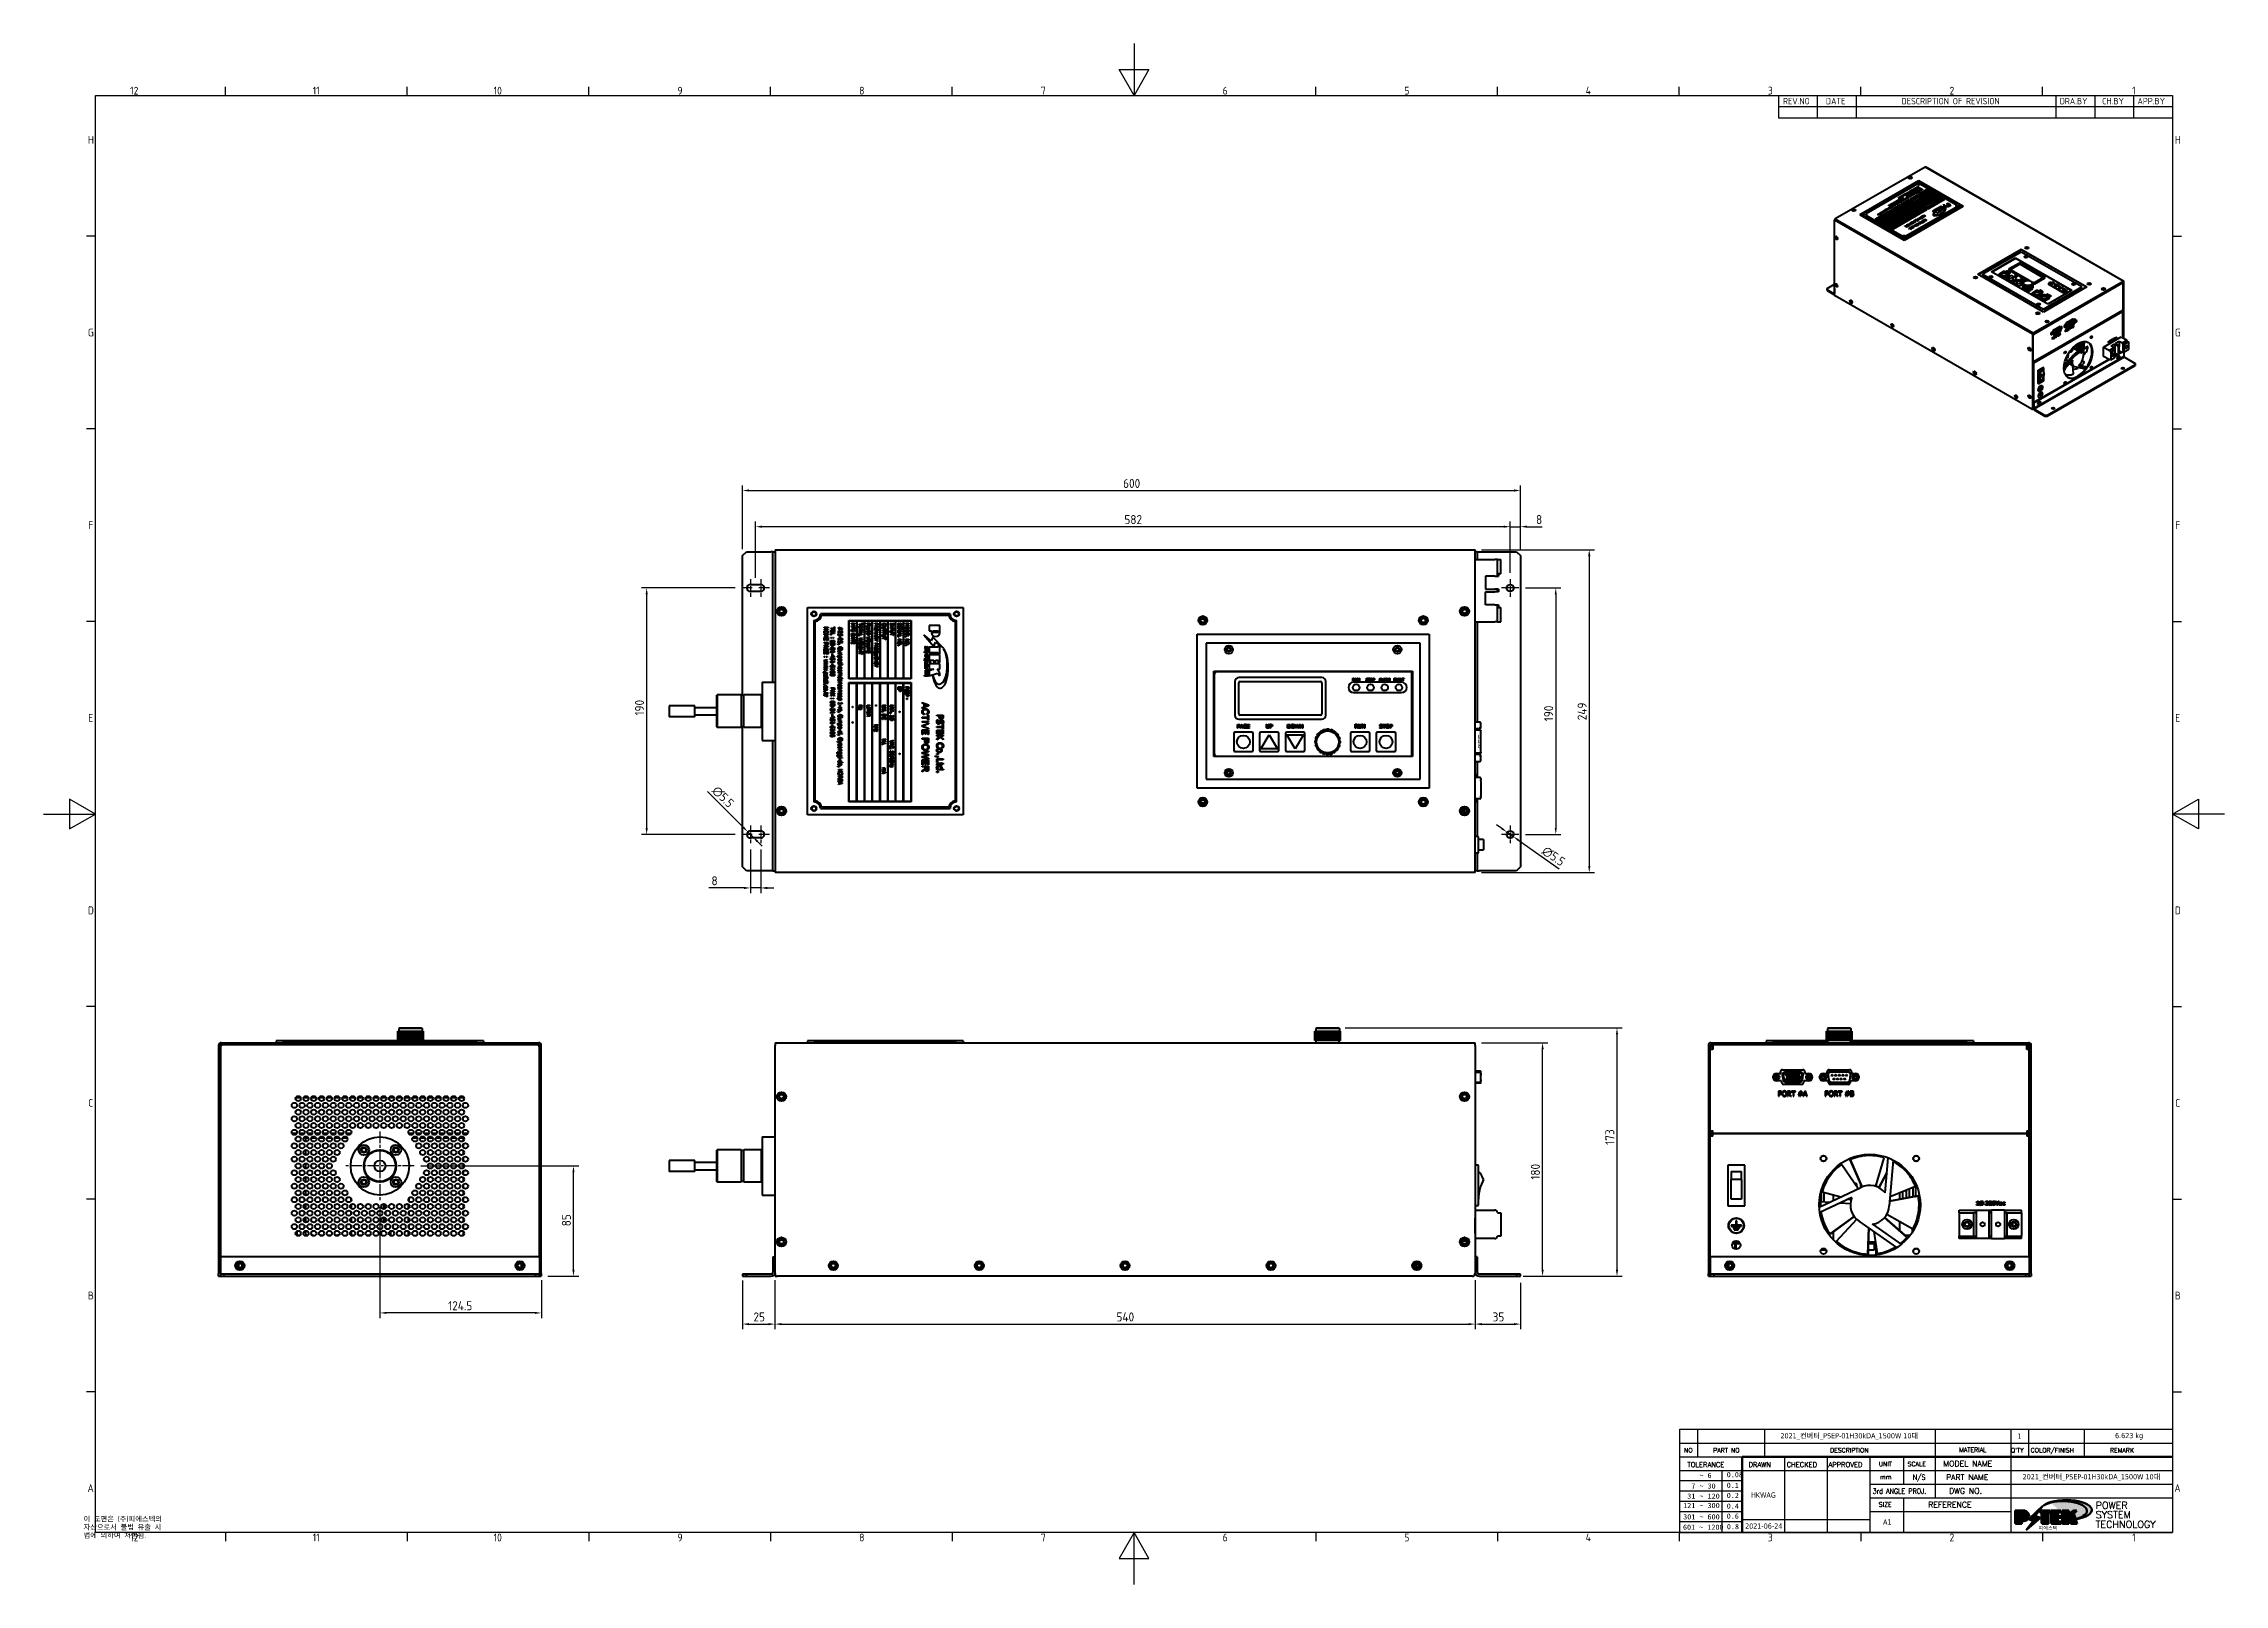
# Model space of a CAD drawing. Header units: millimetres. Extents: x 0 to 1682, y 0 to 1188.
import ezdxf
from ezdxf.enums import TextEntityAlignment as Align

# ---------------------------------------------------------------- set-up
doc = ezdxf.new("R2010")
doc.units = ezdxf.units.MM
doc.header["$LTSCALE"] = 2
doc.linetypes.add('CHAIN', pattern=[0.3543, 0.2362, -0.0295, 0.0591, -0.0295])
doc.layers.get('0').update_dxf_attribs({"color": 3, "lineweight": 25})
for name, color, linetype, lineweight in [('가시적인 것(ISO)', 3, 'Continuous', 40), ('가시적인 좁은 것(ISO)', 3, 'Continuous', 35), ('경계(ISO)', 7, 'Continuous', 25), ('기호(ISO)', 5, 'Continuous', 25), ('제목(ISO)', 5, 'Continuous', 50), ('중심 표식(ISO)', 1, 'Continuous', 25), ('치수(ISO)', 2, 'Continuous', 25), ('해치(ISO)', 7, 'Continuous', 18)]:
    doc.layers.add(name, color=color, linetype=linetype, lineweight=lineweight)
doc.styles.add('HAN_291', font='')
doc.styles.add('HAN_370', font='', dxfattribs={"width": 2})
doc.styles.add('ISO Proportiona M2B', font='isocp.shx')
doc.styles.add('RC_284', font='ROMANC.shx')
doc.styles.add('RC_287', font='ROMANC.shx')
doc.styles.add('RC_292', font='ROMANC.shx')
doc.styles.add('ROMANT_294', font='romant.shx')
doc.styles.add('문자 텍스트_M2B', font='isocp.shx')
doc.styles.add('문자 텍스트_PSTEK_POSCO', font='isocp.shx')
doc.styles.add('치수 텍스트_PSTEK_POSCO', font='isocp.shx')
doc.styles.add('텍스트 스타일198', font='tahoma.ttf')
doc.styles.add('텍스트 스타일333', font='ROMANC.shx', dxfattribs={"width": 0.8})
doc.styles.get('HAN_291').set_extended_font_data('GulimChe')
doc.styles.get('HAN_370').set_extended_font_data('GulimChe')
doc.dimstyles.new('치수_PSTEK_POSCO', dxfattribs={"dimscale": 2, "dimtxt": 3.5, "dimasz": 2.5, "dimexe": 2, "dimexo": 2.5, "dimgap": 1, "dimtad": 1, "dimrnd": 1e-08, "dimdsep": 46, "dimtxsty": '치수 텍스트_PSTEK_POSCO', "dimcen": 0.09, "dimdle": 10, "dimclrd": 7, "dimclre": 7, "dimclrt": 2, "dimadec": 1, "dimazin": 2, "dimtfac": 1, "dimtmove": 0, "dimatfit": 3, "dimfxl": 0, "dimtolj": 1, "dimlwd": -1, "dimlwe": -1, "dimarcsym": 0})

msp = doc.modelspace()

# ---------------------------------------------------------------- texts
at = {"layer": '기호(ISO)', "color": 2, "char_height": 5, "attachment_point": 7, "style": 'ISO Proportiona M2B'}
for s, insert in [('REV.NO', (1341.5742, 1141.1664)), ('DATE', (1374.6284, 1141.1664)), ('DESCRIPTION OF REVISION', (1433.014, 1141.1664)), ('DRA.BY', (1554.9514, 1141.1664)), ('CH.BY', (1587.7286, 1141.1664)), ('APP.BY', (1614.9554, 1141.1664))]:
    msp.add_mtext(s, dxfattribs=dict(at, insert=insert))
at = {"layer": '기호(ISO)', "color": 7, "insert": (30.7893, 52.4565), "char_height": 4, "width": 102.480277, "attachment_point": 1, "line_spacing_factor": 0.944221, "style": '문자 텍스트_PSTEK_POSCO'}
msp.add_mtext('{이 도면은 (주)피에스텍의\\P자산으로서 불법 유출 시 \\P법에 의하여 처벌됨.}', dxfattribs=at)

# ---------------------------------------------------------------- blocks, each defined once
blk = doc.blocks.new('경계 Default Border')
at = {"layer": '경계(ISO)'}
for p, q in [((70.08, 574), (70.08, 577.4)), ((140.17, 574), (140.17, 577.4)), ((210.25, 574), (210.25, 577.4)), ((280.33, 574), (280.33, 577.4)), ((350.42, 574), (350.42, 577.4)), ((490.58, 574), (490.58, 577.4)), ((560.67, 574), (560.67, 577.4)), ((630.75, 574), (630.75, 577.4)), ((700.83, 574), (700.83, 577.4)), ((770.92, 574), (770.92, 577.4)), ((20, 519.75), (16.6, 519.75)), ((821, 519.75), (824.4, 519.75)), ((20, 445.5), (16.6, 445.5)), ((821, 445.5), (824.4, 445.5)), ((20, 371.25), (16.6, 371.25)), ((821, 371.25), (824.4, 371.25)), ((20, 222.75), (16.6, 222.75)), ((821, 222.75), (824.4, 222.75)), ((20, 148.5), (16.6, 148.5)), ((821, 148.5), (824.4, 148.5)), ((20, 74.25), (16.6, 74.25)), ((821, 74.25), (824.4, 74.25)), ((70.08, 20), (70.08, 16.6)), ((140.17, 20), (140.17, 16.6)), ((210.25, 20), (210.25, 16.6)), ((280.33, 20), (280.33, 16.6)), ((350.42, 20), (350.42, 16.6)), ((490.58, 20), (490.58, 16.6)), ((560.67, 20), (560.67, 16.6)), ((630.75, 20), (630.75, 16.6)), ((700.83, 20), (700.83, 16.6)), ((770.92, 20), (770.92, 16.6))]:
    blk.add_line(p, q, dxfattribs=at)
at = {"layer": '경계(ISO)', "flags": 128}
for points in [[(420.5, 594), (420.5, 574), (414.73, 584), (426.27, 584), (420.5, 574)], [(20, 20), (20, 574), (821, 574), (821, 20), (20, 20)], [(0, 297), (20, 297), (10, 302.77), (10, 291.23), (20, 297)], [(841, 297), (821, 297), (831, 302.77), (831, 291.23), (821, 297)], [(420.5, 0), (420.5, 20), (414.73, 10), (426.27, 10), (420.5, 20)]]:
    blk.add_lwpolyline(points, dxfattribs=at)
at = {"layer": '경계(ISO)', "color": 2, "char_height": 3, "attachment_point": 7, "style": '문자 텍스트_M2B'}
for s, insert in [('12', (33.36, 574.37)), ('11', (103.78, 574.4)), ('10', (173.53, 574.37)), ('9', (244.44, 574.37)), ('8', (314.52, 574.37)), ('7', (384.6, 574.39)), ('6', (454.69, 574.37)), ('5', (524.77, 574.37)), ('4', (594.68, 574.4)), ('3', (664.96, 574.37)), ('2', (735, 574.37)), ('1', (805.44, 574.4)), ('H', (17.08, 555.37)), ('H', (821.88, 555.37)), ('G', (17.08, 481.1)), ('G', (821.88, 481.1)), ('F', (17.24, 406.87)), ('F', (822.04, 406.87)), ('E', (17.24, 332.6)), ('E', (822.04, 332.6)), ('D', (17.08, 258.35)), ('D', (821.88, 258.35)), ('C', (17.24, 184.1)), ('C', (822.04, 184.1)), ('B', (17.08, 109.85)), ('B', (821.88, 109.85)), ('A', (16.91, 35.62)), ('A', (821.71, 35.62)), ('12', (33.36, 16.57)), ('11', (103.78, 16.6)), ('10', (173.53, 16.57)), ('9', (244.44, 16.57)), ('8', (314.52, 16.57)), ('7', (384.6, 16.59)), ('6', (454.69, 16.57)), ('5', (524.77, 16.57)), ('4', (594.68, 16.6)), ('3', (664.96, 16.57)), ('2', (735, 16.57)), ('1', (805.44, 16.6))]:
    blk.add_mtext(s, dxfattribs=dict(at, insert=insert))
blk = doc.blocks.new('제목 블록 PSTEK')
h = blk.add_hatch(color=1)
edge = h.paths.add_edge_path(flags=0)
edge.add_line((314.22, 19.61), (314.22, 17))
edge.add_line((314.22, 17), (314.35, 17))
edge.add_arc((314.35, 17.65), 0.651, 270, 360)
edge.add_line((315, 17.65), (315, 18.96))
edge.add_arc((314.35, 18.96), 0.651, 0, 90)
edge.add_line((314.35, 19.61), (314.22, 19.61))
edge = h.paths.add_edge_path()
edge.add_arc((314.98, 18.29), 1.97, 270, 450)
edge.add_line((314.98, 20.26), (311.77, 20.26))
edge.add_line((311.77, 20.26), (311.77, 15.34))
edge.add_line((311.77, 15.34), (314.22, 15.34))
edge.add_line((314.22, 15.34), (314.22, 16.32))
edge.add_line((314.22, 16.32), (314.98, 16.32))
h = blk.add_hatch(color=252)
edge = h.paths.add_edge_path()
edge.add_arc((314.98, 18.29), 1.97, 270, 406.82787)
edge.add_arc((315.16, 18.14), 1.97, -90, 53.56098, ccw=False)
edge.add_line((315.16, 16.17), (314.4, 16.17))
edge.add_line((314.4, 16.17), (314.4, 15.19))
edge.add_line((314.4, 15.19), (311.94, 15.19))
edge.add_line((311.94, 15.19), (311.94, 15.34))
edge.add_line((311.94, 15.34), (314.22, 15.34))
edge.add_line((314.22, 15.34), (314.22, 16.32))
edge.add_line((314.22, 16.32), (314.98, 16.32))
h = blk.add_hatch(color=252)
edge = h.paths.add_edge_path()
edge.add_line((314.4, 19.46), (314.53, 19.46))
edge.add_arc((314.53, 18.81), 0.651, 60.41893, 90, ccw=False)
edge.add_arc((314.35, 18.96), 0.651, 39.96992, 90)
edge.add_line((314.35, 19.61), (314.22, 19.61))
edge.add_line((314.22, 19.61), (314.22, 17))
edge.add_line((314.22, 17), (314.35, 17))
edge.add_arc((314.35, 17.65), 0.651, 270, 274.69308)
edge.add_line((314.4, 17), (314.4, 19.46))
for color, points in [(252, [(317.22, 17.06), (322.03, 21.63), (322.28, 21.94), (317.05, 16.98), (318.75, 16.19), (316, 12.72), (316.34, 13), (318.92, 16.27)]), (5, [(321.62, 17.42), (319.53, 18.25), (322.45, 22.02), (317.22, 17.06), (318.92, 16.27), (316.17, 12.8)]), (1, [(324.48, 19.61), (325.24, 19.61), (325.24, 20.26), (321.23, 20.26), (321.23, 19.61), (321.98, 19.61), (321.98, 15.34), (324.48, 15.34)]), (252, [(321.98, 19.61), (321.4, 19.61), (321.4, 19.46), (321.98, 19.46)]), (252, [(324.66, 19.46), (325.42, 19.46), (325.42, 20.11), (325.24, 20.11), (325.24, 19.61), (324.48, 19.61), (324.48, 15.34), (322.16, 15.34), (322.16, 15.19), (324.66, 15.19)]), (1, [(329.23, 20.26), (325.66, 20.26), (325.66, 15.34), (329.36, 15.34), (329.36, 15.99), (328.11, 15.99), (328.11, 17.56), (329.23, 17.56), (329.23, 18.26), (328.11, 18.26), (328.11, 19.61), (329.23, 19.61)]), (252, [(328.29, 19.46), (329.41, 19.46), (329.41, 20.11), (329.23, 20.11), (329.23, 19.61), (328.11, 19.61), (328.11, 18.26), (328.29, 18.26)]), (252, [(328.29, 17.42), (329.41, 17.42), (329.41, 18.11), (329.23, 18.11), (329.23, 17.56), (328.11, 17.56), (328.11, 15.99), (328.29, 15.99)]), (1, [(332.33, 20.26), (329.86, 20.26), (329.86, 15.34), (332.33, 15.34), (332.33, 17.43), (333.07, 15.34), (335.49, 15.34), (334.25, 19.31), (335.44, 20.26), (334.31, 20.26), (332.33, 19)]), (252, [(332.51, 16.93), (332.33, 17.43), (332.33, 15.34), (330.04, 15.34), (330.04, 15.19), (332.51, 15.19)]), (252, [(332.51, 20.11), (332.33, 20.11), (332.33, 19), (332.51, 19.11)]), (252, [(335.62, 20.11), (335.25, 20.11), (334.25, 19.31), (335.49, 15.34), (333.2, 15.34), (333.25, 15.19), (335.66, 15.19), (334.43, 19.16)]), (252, [(329.54, 15.85), (329.36, 15.85), (329.36, 15.34), (325.83, 15.34), (325.83, 15.19), (329.54, 15.19)])]:
    blk.add_hatch(color=color).paths.add_polyline_path(points)
at = {"layer": '해치(ISO)', "true_color": 0x27d1fc}
h = blk.add_hatch(color=140, dxfattribs=at)
edge = h.paths.add_edge_path()
edge.add_ellipse((330.37, 20.16), major_axis=(9.1, 0), ratio=0.40699, start_angle=301.30985, end_angle=507.74369)
edge.add_ellipse((331.53, 20.46), major_axis=(-9.82, 0), ratio=0.39426, start_angle=111.51207, end_angle=334.47025, ccw=False)
edge.add_line((335.14, 16.86), (335.1, 16.99))
at = {"color": 180}
for p, q in [((182.48, 11.79), (182.48, 51.57)), ((182.48, 51.57), (372.48, 51.57)), ((189.27, 51.57), (189.27, 41.01)), ((215.22, 41.01), (215.22, 51.57)), ((280.88, 51.57), (280.88, 41.01)), ((310.09, 51.57), (310.09, 41.01)), ((316.9, 51.57), (316.9, 41.01)), ((338.46, 51.57), (338.46, 41.01)), ((372.48, 51.57), (372.48, 11.79)), ((182.48, 46.29), (372.48, 46.29)), ((182.48, 41.01), (206.45, 41.01)), ((182.48, 35.73), (206.45, 35.73)), ((198.86, 12.03), (198.86, 35.73)), ((206.45, 35.73), (372.48, 35.73)), ((222.94, 11.79), (222.94, 41.01)), ((239.43, 11.79), (239.43, 41.01)), ((255.92, 11.79), (255.92, 41.01)), ((268.69, 41.01), (268.69, 30.45)), ((280.88, 41.01), (280.88, 25.17)), ((310.09, 41.01), (310.09, 11.79)), ((182.48, 31.78), (206.45, 31.78)), ((182.48, 27.83), (206.45, 27.83)), ((255.92, 30.45), (372.48, 30.45)), ((182.48, 23.88), (206.45, 23.88)), ((182.48, 19.93), (206.45, 19.93)), ((255.92, 25.17), (372.48, 25.17)), ((255.92, 19.89), (310.09, 19.89)), ((268.69, 25.17), (268.69, 11.79)), ((182.48, 15.98), (206.45, 15.98)), ((182.48, 11.79), (372.48, 11.79)), ((206.45, 16.74), (255.92, 16.74))]:
    blk.add_line(p, q, dxfattribs=at)
at = {"color": 7, "lineweight": 50}
for p, q in [((206.45, 11.79), (206.45, 41.01)), ((206.45, 41.01), (372.48, 41.01))]:
    blk.add_line(p, q, dxfattribs=at)
at = {"color": 7}
for p, q in [((314.98, 20.26), (311.77, 20.26)), ((311.77, 20.26), (311.77, 15.34)), ((314.98, 20.26), (311.77, 20.26)), ((311.77, 20.26), (311.77, 15.34)), ((314.22, 17), (314.22, 19.61)), ((314.22, 19.61), (314.35, 19.61)), ((314.35, 19.61), (314.22, 19.61)), ((314.22, 19.61), (314.22, 17)), ((314.22, 17), (314.22, 19.61)), ((314.22, 19.61), (314.35, 19.61)), ((314.35, 17), (314.22, 17)), ((314.22, 17), (314.35, 17)), ((314.35, 17), (314.22, 17)), ((314.4, 19.46), (314.53, 19.46)), ((314.4, 17), (314.4, 19.46)), ((315, 18.96), (315, 17.65)), ((315, 18.96), (315, 17.65)), ((316.17, 12.8), (321.62, 17.42)), ((322.28, 21.94), (317.05, 16.98)), ((317.05, 16.98), (318.75, 16.19)), ((322.45, 22.02), (317.22, 17.06)), ((317.22, 17.06), (322.03, 21.63)), ((318.92, 16.27), (317.22, 17.06)), ((317.22, 17.06), (318.92, 16.27)), ((319.53, 18.25), (322.45, 22.02)), ((321.62, 17.42), (319.53, 18.25)), ((325.24, 20.26), (321.23, 20.26)), ((321.23, 20.26), (321.23, 19.61)), ((325.24, 20.26), (321.23, 20.26)), ((321.23, 20.26), (321.23, 19.61)), ((321.23, 19.61), (321.98, 19.61)), ((321.23, 19.61), (321.98, 19.61)), ((321.4, 19.61), (321.4, 19.46)), ((321.98, 19.61), (321.4, 19.61)), ((321.4, 19.46), (321.98, 19.46)), ((321.98, 19.61), (321.98, 15.34)), ((321.98, 19.46), (321.98, 19.61)), ((321.98, 19.61), (321.98, 15.34)), ((322.03, 21.63), (322.28, 21.94)), ((324.48, 19.61), (325.24, 19.61)), ((324.48, 15.34), (324.48, 19.61)), ((325.24, 19.61), (324.48, 19.61)), ((324.48, 19.61), (324.48, 15.34)), ((324.48, 19.61), (325.24, 19.61)), ((324.48, 15.34), (324.48, 19.61)), ((324.66, 19.46), (325.42, 19.46)), ((324.66, 15.19), (324.66, 19.46)), ((325.24, 19.61), (325.24, 20.26)), ((325.24, 19.61), (325.24, 20.26)), ((325.42, 20.11), (325.24, 20.11)), ((325.24, 20.11), (325.24, 19.61)), ((325.42, 19.46), (325.42, 20.11)), ((329.23, 20.26), (325.66, 20.26)), ((325.66, 20.26), (325.66, 15.34)), ((325.66, 20.26), (325.66, 15.34)), ((329.23, 20.26), (325.66, 20.26)), ((328.11, 18.26), (328.11, 19.61)), ((328.11, 19.61), (329.23, 19.61)), ((329.23, 19.61), (328.11, 19.61)), ((328.11, 19.61), (328.11, 18.26)), ((328.11, 18.26), (328.11, 19.61)), ((328.11, 19.61), (329.23, 19.61)), ((329.23, 18.26), (328.11, 18.26)), ((328.11, 18.26), (328.29, 18.26)), ((329.23, 18.26), (328.11, 18.26)), ((328.11, 17.56), (329.23, 17.56)), ((328.11, 15.99), (328.11, 17.56)), ((329.23, 17.56), (328.11, 17.56)), ((328.11, 17.56), (328.11, 15.99)), ((328.11, 17.56), (329.23, 17.56)), ((328.11, 15.99), (328.11, 17.56)), ((328.29, 18.26), (328.29, 19.46)), ((328.29, 19.46), (329.41, 19.46)), ((328.29, 15.99), (328.29, 17.42)), ((328.29, 17.42), (329.41, 17.42)), ((329.23, 19.61), (329.23, 20.26)), ((329.23, 19.61), (329.23, 20.26)), ((329.41, 20.11), (329.23, 20.11)), ((329.23, 20.11), (329.23, 19.61)), ((329.23, 17.56), (329.23, 18.26)), ((329.23, 17.56), (329.23, 18.26)), ((329.41, 18.11), (329.23, 18.11)), ((329.23, 18.11), (329.23, 17.56)), ((329.41, 19.46), (329.41, 20.11)), ((329.41, 17.42), (329.41, 18.11)), ((332.33, 20.26), (329.86, 20.26)), ((329.86, 20.26), (329.86, 15.34)), ((329.86, 20.26), (329.86, 15.34)), ((332.33, 20.26), (329.86, 20.26)), ((334.31, 20.26), (332.33, 19)), ((332.33, 19), (332.33, 20.26)), ((334.31, 20.26), (332.33, 19)), ((332.33, 19), (332.33, 20.26)), ((332.51, 20.11), (332.33, 20.11)), ((332.33, 20.11), (332.33, 19)), ((332.33, 19), (332.51, 19.11)), ((332.33, 17.43), (333.07, 15.34)), ((332.33, 15.34), (332.33, 17.43)), ((332.51, 16.93), (332.33, 17.43)), ((332.33, 17.43), (332.33, 15.34)), ((332.33, 17.43), (333.07, 15.34)), ((332.33, 15.34), (332.33, 17.43)), ((332.51, 19.11), (332.51, 20.11)), ((332.51, 15.19), (332.51, 16.93)), ((334.25, 19.31), (335.44, 20.26)), ((334.25, 19.31), (335.44, 20.26)), ((335.25, 20.11), (334.25, 19.31)), ((335.49, 15.34), (334.25, 19.31)), ((334.25, 19.31), (335.49, 15.34)), ((335.49, 15.34), (334.25, 19.31)), ((335.44, 20.26), (334.31, 20.26)), ((335.44, 20.26), (334.31, 20.26)), ((334.43, 19.16), (335.62, 20.11)), ((335.66, 15.19), (334.43, 19.16)), ((335.62, 20.11), (335.25, 20.11)), ((345.04, 17.5), (344.99, 17.69)), ((311.77, 15.34), (314.22, 15.34)), ((311.77, 15.34), (314.22, 15.34)), ((314.22, 15.34), (311.94, 15.34)), ((311.94, 15.34), (311.94, 15.19)), ((311.94, 15.19), (314.4, 15.19)), ((314.22, 16.32), (314.98, 16.32)), ((314.22, 15.34), (314.22, 16.32)), ((314.98, 16.32), (314.22, 16.32)), ((314.22, 16.32), (314.22, 15.34)), ((314.22, 16.32), (314.98, 16.32)), ((314.22, 15.34), (314.22, 16.32)), ((314.4, 16.17), (315.16, 16.17)), ((314.4, 15.19), (314.4, 16.17)), ((318.75, 16.19), (316, 12.72)), ((316, 12.72), (316.34, 13)), ((318.92, 16.27), (316.17, 12.8)), ((316.34, 13), (318.92, 16.27)), ((321.98, 15.34), (324.48, 15.34)), ((321.98, 15.34), (324.48, 15.34)), ((324.48, 15.34), (322.16, 15.34)), ((322.16, 15.34), (322.16, 15.19)), ((322.16, 15.19), (324.66, 15.19)), ((325.66, 15.34), (329.36, 15.34)), ((325.66, 15.34), (329.36, 15.34)), ((329.36, 15.34), (325.83, 15.34)), ((325.83, 15.34), (325.83, 15.19)), ((325.83, 15.19), (329.54, 15.19)), ((329.36, 15.99), (328.11, 15.99)), ((328.11, 15.99), (328.29, 15.99)), ((329.36, 15.99), (328.11, 15.99)), ((329.36, 15.34), (329.36, 15.99)), ((329.36, 15.34), (329.36, 15.99)), ((329.54, 15.85), (329.36, 15.85)), ((329.36, 15.85), (329.36, 15.34)), ((329.54, 15.19), (329.54, 15.85)), ((329.86, 15.34), (332.33, 15.34)), ((329.86, 15.34), (332.33, 15.34)), ((332.33, 15.34), (330.04, 15.34)), ((330.04, 15.34), (330.04, 15.19)), ((330.04, 15.19), (332.51, 15.19)), ((333.07, 15.34), (335.49, 15.34)), ((333.07, 15.34), (335.49, 15.34)), ((335.49, 15.34), (333.2, 15.34)), ((333.2, 15.34), (333.25, 15.19)), ((333.25, 15.19), (335.66, 15.19))]:
    blk.add_line(p, q, dxfattribs=at)
at = {"color": 1}
for p, q in [((314.98, 20.26), (311.77, 20.26)), ((311.77, 20.26), (311.77, 15.34)), ((314.22, 17), (314.22, 19.61)), ((314.22, 19.61), (314.35, 19.61)), ((314.35, 17), (314.22, 17)), ((315, 18.96), (315, 17.65)), ((325.24, 20.26), (321.23, 20.26)), ((321.23, 20.26), (321.23, 19.61)), ((321.23, 19.61), (321.98, 19.61)), ((321.98, 19.61), (321.98, 15.34)), ((324.48, 19.61), (325.24, 19.61)), ((324.48, 15.34), (324.48, 19.61)), ((325.24, 19.61), (325.24, 20.26)), ((329.23, 20.26), (325.66, 20.26)), ((325.66, 20.26), (325.66, 15.34)), ((328.11, 18.26), (328.11, 19.61)), ((328.11, 19.61), (329.23, 19.61)), ((329.23, 18.26), (328.11, 18.26)), ((328.11, 17.56), (329.23, 17.56)), ((328.11, 15.99), (328.11, 17.56)), ((329.23, 19.61), (329.23, 20.26)), ((329.23, 17.56), (329.23, 18.26)), ((332.33, 20.26), (329.86, 20.26)), ((329.86, 20.26), (329.86, 15.34)), ((334.31, 20.26), (332.33, 19)), ((332.33, 19), (332.33, 20.26)), ((332.33, 17.43), (333.07, 15.34)), ((332.33, 15.34), (332.33, 17.43)), ((334.25, 19.31), (335.44, 20.26)), ((335.49, 15.34), (334.25, 19.31)), ((335.44, 20.26), (334.31, 20.26)), ((311.77, 15.34), (314.22, 15.34)), ((314.22, 16.32), (314.98, 16.32)), ((314.22, 15.34), (314.22, 16.32)), ((321.98, 15.34), (324.48, 15.34)), ((325.66, 15.34), (329.36, 15.34)), ((329.36, 15.99), (328.11, 15.99)), ((329.36, 15.34), (329.36, 15.99)), ((329.86, 15.34), (332.33, 15.34)), ((333.07, 15.34), (335.49, 15.34))]:
    blk.add_line(p, q, dxfattribs=at)
at = {"color": 5}
for p, q in [((316.17, 12.8), (321.62, 17.42)), ((322.45, 22.02), (317.22, 17.06)), ((317.22, 17.06), (318.92, 16.27)), ((319.53, 18.25), (322.45, 22.02)), ((321.62, 17.42), (319.53, 18.25)), ((318.92, 16.27), (316.17, 12.8))]:
    blk.add_line(p, q, dxfattribs=at)
at = {"color": 7}
for centre, radius, start, end in [((314.35, 18.96), 0.651, 0, 90), ((314.35, 18.96), 0.651, 39.96992, 90), ((314.35, 18.96), 0.651, 0, 90), ((314.35, 17.65), 0.651, 270, 0), ((314.35, 17.65), 0.651, 270, 0), ((314.35, 17.65), 0.651, 270, 274.69308), ((314.53, 18.81), 0.651, 60.41893, 90), ((314.98, 18.29), 1.97, 270, 90), ((314.98, 18.29), 1.97, 270, 90), ((314.98, 18.29), 1.97, 270, 46.82787), ((315.16, 18.14), 1.97, 270, 53.56098)]:
    blk.add_arc(centre, radius, start, end, dxfattribs=at)
at = {"color": 1}
for centre, radius, start, end in [((314.35, 18.96), 0.651, 0, 90), ((314.35, 17.65), 0.651, 270, 0), ((314.98, 18.29), 1.97, 270, 90)]:
    blk.add_arc(centre, radius, start, end, dxfattribs=at)
at = {"layer": '제목(ISO)', "lineweight": 18}
blk.add_line((182.48, 35.73), (182.48, 11.79), dxfattribs=at)
at = {"layer": '제목(ISO)'}
for p, q in [((314.98, 20.26), (311.77, 20.26)), ((311.77, 20.26), (311.77, 15.34)), ((314.22, 17), (314.22, 19.61)), ((314.22, 19.61), (314.35, 19.61)), ((314.35, 19.61), (314.22, 19.61)), ((314.22, 19.61), (314.22, 17)), ((314.35, 17), (314.22, 17)), ((314.22, 17), (314.35, 17)), ((314.4, 19.46), (314.53, 19.46)), ((314.4, 17), (314.4, 19.46)), ((315, 18.96), (315, 17.65)), ((316.17, 12.8), (321.62, 17.42)), ((322.28, 21.94), (317.05, 16.98)), ((317.05, 16.98), (318.75, 16.19)), ((322.45, 22.02), (317.22, 17.06)), ((317.22, 17.06), (322.03, 21.63)), ((317.22, 17.06), (318.92, 16.27)), ((318.92, 16.27), (317.22, 17.06)), ((319.53, 18.25), (322.45, 22.02)), ((321.62, 17.42), (319.53, 18.25)), ((325.24, 20.26), (321.23, 20.26)), ((321.23, 20.26), (321.23, 19.61)), ((321.23, 19.61), (321.98, 19.61)), ((321.98, 19.61), (321.4, 19.61)), ((321.4, 19.61), (321.4, 19.46)), ((321.4, 19.46), (321.98, 19.46)), ((321.98, 19.61), (321.98, 15.34)), ((321.98, 19.46), (321.98, 19.61)), ((322.03, 21.63), (322.28, 21.94)), ((324.48, 19.61), (325.24, 19.61)), ((324.48, 15.34), (324.48, 19.61)), ((325.24, 19.61), (324.48, 19.61)), ((324.48, 19.61), (324.48, 15.34)), ((324.66, 19.46), (325.42, 19.46)), ((324.66, 15.19), (324.66, 19.46)), ((325.24, 19.61), (325.24, 20.26)), ((325.42, 20.11), (325.24, 20.11)), ((325.24, 20.11), (325.24, 19.61)), ((325.42, 19.46), (325.42, 20.11)), ((329.23, 20.26), (325.66, 20.26)), ((325.66, 20.26), (325.66, 15.34)), ((328.11, 18.26), (328.11, 19.61)), ((328.11, 19.61), (329.23, 19.61)), ((329.23, 19.61), (328.11, 19.61)), ((328.11, 19.61), (328.11, 18.26)), ((329.23, 18.26), (328.11, 18.26)), ((328.11, 18.26), (328.29, 18.26)), ((328.11, 15.99), (328.11, 17.56)), ((328.11, 17.56), (329.23, 17.56)), ((329.23, 17.56), (328.11, 17.56)), ((328.11, 17.56), (328.11, 15.99)), ((328.29, 19.46), (329.41, 19.46)), ((328.29, 18.26), (328.29, 19.46)), ((328.29, 17.42), (329.41, 17.42)), ((328.29, 15.99), (328.29, 17.42)), ((329.23, 19.61), (329.23, 20.26)), ((329.41, 20.11), (329.23, 20.11)), ((329.23, 20.11), (329.23, 19.61)), ((329.23, 17.56), (329.23, 18.26)), ((329.41, 18.11), (329.23, 18.11)), ((329.23, 18.11), (329.23, 17.56)), ((329.41, 19.46), (329.41, 20.11)), ((329.41, 17.42), (329.41, 18.11)), ((332.33, 20.26), (329.86, 20.26)), ((329.86, 20.26), (329.86, 15.34)), ((334.31, 20.26), (332.33, 19)), ((332.33, 19), (332.33, 20.26)), ((332.51, 20.11), (332.33, 20.11)), ((332.33, 20.11), (332.33, 19)), ((332.33, 19), (332.51, 19.11)), ((332.33, 15.34), (332.33, 17.43)), ((332.33, 17.43), (333.07, 15.34)), ((332.51, 16.93), (332.33, 17.43)), ((332.33, 17.43), (332.33, 15.34)), ((332.51, 19.11), (332.51, 20.11)), ((332.51, 15.19), (332.51, 16.93)), ((334.25, 19.31), (335.44, 20.26)), ((335.25, 20.11), (334.25, 19.31)), ((335.49, 15.34), (334.25, 19.31)), ((334.25, 19.31), (335.49, 15.34)), ((335.44, 20.26), (334.31, 20.26)), ((334.43, 19.16), (335.62, 20.11)), ((335.66, 15.19), (334.43, 19.16)), ((335.62, 20.11), (335.25, 20.11)), ((311.77, 15.34), (314.22, 15.34)), ((314.22, 15.34), (311.94, 15.34)), ((311.94, 15.34), (311.94, 15.19)), ((311.94, 15.19), (314.4, 15.19)), ((314.22, 15.34), (314.22, 16.32)), ((314.22, 16.32), (314.98, 16.32)), ((314.98, 16.32), (314.22, 16.32)), ((314.22, 16.32), (314.22, 15.34)), ((314.4, 15.19), (314.4, 16.17)), ((314.4, 16.17), (315.16, 16.17)), ((318.75, 16.19), (316, 12.72)), ((316, 12.72), (316.34, 13)), ((318.92, 16.27), (316.17, 12.8)), ((316.34, 13), (318.92, 16.27)), ((321.98, 15.34), (324.48, 15.34)), ((324.48, 15.34), (322.16, 15.34)), ((322.16, 15.34), (322.16, 15.19)), ((322.16, 15.19), (324.66, 15.19)), ((325.66, 15.34), (329.36, 15.34)), ((329.36, 15.34), (325.83, 15.34)), ((325.83, 15.34), (325.83, 15.19)), ((325.83, 15.19), (329.54, 15.19)), ((329.36, 15.99), (328.11, 15.99)), ((328.11, 15.99), (328.29, 15.99)), ((329.36, 15.34), (329.36, 15.99)), ((329.54, 15.85), (329.36, 15.85)), ((329.36, 15.85), (329.36, 15.34)), ((329.54, 15.19), (329.54, 15.85)), ((329.86, 15.34), (332.33, 15.34)), ((332.33, 15.34), (330.04, 15.34)), ((330.04, 15.34), (330.04, 15.19)), ((330.04, 15.19), (332.51, 15.19)), ((333.07, 15.34), (335.49, 15.34)), ((335.49, 15.34), (333.2, 15.34)), ((333.2, 15.34), (333.25, 15.19)), ((333.25, 15.19), (335.66, 15.19))]:
    blk.add_line(p, q, dxfattribs=at)
at = {"layer": '제목(ISO)', "color": 4}
blk.add_line((335.14, 16.86), (335.1, 16.99), dxfattribs=at)
at = {"layer": '제목(ISO)'}
for centre, radius, start, end in [((314.35, 18.96), 0.651, 0, 90), ((314.35, 18.96), 0.651, 39.96992, 90), ((314.35, 17.65), 0.651, 270, 0), ((314.35, 17.65), 0.651, 270, 274.69308), ((314.53, 18.81), 0.651, 60.41893, 90), ((314.98, 18.29), 1.97, 46.82787, 90), ((314.98, 18.29), 1.97, 270, 46.82787), ((314.98, 18.29), 1.97, 270, 46.82787), ((315.16, 18.14), 1.97, 270, 53.56098)]:
    blk.add_arc(centre, radius, start, end, dxfattribs=at)
at = {"layer": '제목(ISO)', "color": 4}
for centre, major_axis, ratio, start_param, end_param in [((331.53, 20.46), (9.82, 0), 0.39426, 5.087845, 8.9792), ((330.37, 20.16), (9.1, 0), 0.40699, 5.258849, 8.861799)]:
    blk.add_ellipse(centre, major_axis=major_axis, ratio=ratio, start_param=start_param, end_param=end_param, dxfattribs=at)
at = {"color": 2}
for s, height, style, p in [('NO', 1.742, 'RC_284', (184.14, 42.62)), ('PART NO', 1.742, 'RC_284', (195.34, 42.62)), ('DESCRIPTION', 1.7424, 'RC_284', (240.4, 42.62)), ("Q'TY", 1.742, 'RC_284', (310.14, 42.62)), ('COLOR/FINISH', 1.7424, 'RC_284', (317.77, 42.62)), ('REMARK', 1.742, 'RC_284', (348.35, 42.62)), (' TOLERANCE', 1.9, 'RC_287', (184.09, 37.01)), ('    ~ 6', 2, 'HAN_291', (183.77, 32.82)), ('0.08', 2, 'HAN_291', (200.55, 33.1)), ('DRAWN', 1.9, 'RC_287', (208.98, 37.01)), ('CHECKED', 1.9, 'RC_287', (223.69, 37.01)), ('APPROVED', 1.9, 'RC_287', (239.78, 37.01)), ('UNIT', 1.742, 'RC_284', (259.17, 37.34)), ('SCALE', 1.742, 'RC_284', (270.29, 37.34)), ('MODEL NAME', 2.178, 'RC_292', (284.1, 37.25)), ('PART NAME', 2.178, 'RC_292', (285.14, 32.03)), (' 31 ~ 120', 2, 'HAN_291', (183.77, 24.83)), ('  7 ~ 30', 2, 'HAN_291', (183.77, 28.71)), ('0.1', 2, 'HAN_291', (200.55, 28.99)), ('0.2', 2, 'HAN_291', (200.55, 25.11)), ('mm', 1.742, 'RC_284', (259.65, 32.35)), (' DWG NO.', 2.178, 'RC_292', (284.81, 26.75)), ('301 ~ 600', 2, 'HAN_291', (183.77, 16.83)), ('121 ~ 300', 2, 'HAN_291', (183.77, 21.21)), ('0.4', 2, 'HAN_291', (200.55, 21)), ('0.6', 2, 'HAN_291', (200.55, 17.12)), ('SIZE', 1.742, 'RC_284', (259.17, 21.69)), ('REFERENCE', 2.178, 'RC_292', (278.27, 21.43)), ('601 ~ 1200', 2, 'HAN_291', (183.68, 12.85)), ('0.8', 2, 'HAN_291', (200.61, 13.06))]:
    blk.add_text(s, height=height, dxfattribs=dict(at, style=style)).set_placement(p)
at = {"color": 2, "style": 'RC_284'}
blk.add_text('MATERIAL', height=1.742, dxfattribs=at).set_placement((295.48, 43.65), align=Align.MIDDLE_CENTER)
at = {"color": 7, "style": '텍스트 스타일333', "width": 0.8}
blk.add_text('N/S', height=2, dxfattribs=at).set_placement((274.78, 33.09), align=Align.MIDDLE_CENTER)
at = {"color": 2, "style": '텍스트 스타일333', "width": 0.8}
blk.add_text('3rd ANGLE PROJ.', height=2, dxfattribs=at).set_placement((256.84, 26.76))
at = {"color": 7, "style": 'ROMANT_294'}
for s, p in [('POWER', (342.83, 20.97)), ('SYSTEM', (342.83, 17.33)), ('TECHNOLOGY', (342.83, 13.57))]:
    blk.add_text(s, height=2.7, dxfattribs=at).set_placement(p)
at = {"color": 7, "insert": (320.85, 14.21), "char_height": 1.4, "attachment_point": 1, "line_spacing_factor": 0.332, "style": 'HAN_370'}
blk.add_mtext('\\fHY견고딕|b0|i0;\\H1.4000;피에스텍', dxfattribs=at)
at = {"layer": '제목(ISO)', "color": 7, "style": '텍스트 스타일198'}
for tag, p in [('부품_번호', (202.02, 48.68)), ('재질', (295.48, 48.93)), ('4._COLOR', (327.68, 48.93)), ('1._MODEL_NAME', (341.23, 38.37)), ('점검자', (231.18, 26.23)), ('엔지니어링_승인자', (247.67, 26.23)), ('부품_번호', (340.68, 27.81)), ('프로젝트', (289.39, 15.84)), ('점검_날짜', (231.18, 14.27)), ('엔지니어링_승인_날짜', (247.67, 14.27))]:
    blk.add_attdef(tag, text='', height=2, dxfattribs=at).set_placement(p, align=Align.MIDDLE_CENTER)
for tag, p in [('설명_001', (221.28, 48.08)), ("3._Q'TY_001", (312.71, 47.92)), ('질량\\P3;_001', (350.3, 48.16)), ('제목_001', (314.66, 32.28)), ('설계자_001', (209.94, 25.23)), ('시트_크기_001', (260.84, 14.83)), ('작성_날짜_001', (207.65, 13.27))]:
    blk.add_attdef(tag, p, '', height=2, dxfattribs=at)
blk = doc.blocks.new('*D21')
at = {"layer": 'Defpoints', "color": 0, "transparency": 16777216}
for p in [(1137.9, 768.3), (1137.9, 578.3), (1166.3, 578.3)]:
    blk.add_point(p, dxfattribs=at)
at = {"layer": '치수(ISO)', "color": 7, "transparency": 16777216}
for p, q in [((1142.9, 768.3), (1170.3, 768.3)), ((1166.3, 763.3), (1166.3, 583.3)), ((1142.9, 578.3), (1170.3, 578.3))]:
    blk.add_line(p, q, dxfattribs=at)
for points in [[(1165.5, 763.3), (1167.1, 763.3), (1166.3, 768.3)], [(1165.5, 583.3), (1167.1, 583.3), (1166.3, 578.3)]]:
    blk.add_solid(points, dxfattribs=at)
at = {"layer": '치수(ISO)', "color": 2, "transparency": 16777216, "insert": (1160.8, 665.5), "char_height": 7, "attachment_point": 4, "rotation": 90, "style": '치수 텍스트_PSTEK_POSCO'}
blk.add_mtext('\\A1;190', dxfattribs=at)
blk = doc.blocks.new('*D22')
at = {"layer": 'Defpoints', "color": 0, "transparency": 16777216}
for p in [(549.1, 815.5), (1131.1, 775), (549.1, 771)]:
    blk.add_point(p, dxfattribs=at)
at = {"layer": '치수(ISO)', "color": 7, "transparency": 16777216}
for p, q in [((549.1, 776), (549.1, 819.5)), ((1126.1, 815.5), (554.1, 815.5)), ((1131.1, 780), (1131.1, 819.5))]:
    blk.add_line(p, q, dxfattribs=at)
for points in [[(554.1, 816.4), (554.1, 814.7), (549.1, 815.5)], [(1126.1, 816.4), (1126.1, 814.7), (1131.1, 815.5)]]:
    blk.add_solid(points, dxfattribs=at)
at = {"layer": '치수(ISO)', "color": 2, "transparency": 16777216, "insert": (833.6, 821), "char_height": 7, "attachment_point": 4, "style": '치수 텍스트_PSTEK_POSCO'}
blk.add_mtext('\\A1;582', dxfattribs=at)
blk = doc.blocks.new('*D23')
at = {"layer": 'Defpoints', "color": 0, "transparency": 16777216}
for p in [(1139.1, 843.4), (539.1, 793.3), (1139.1, 793.3)]:
    blk.add_point(p, dxfattribs=at)
at = {"layer": '치수(ISO)', "color": 7, "transparency": 16777216}
for p, q in [((539.1, 798.3), (539.1, 847.4)), ((544.1, 843.4), (1134.1, 843.4)), ((1139.1, 798.3), (1139.1, 847.4))]:
    blk.add_line(p, q, dxfattribs=at)
for points in [[(544.1, 844.3), (544.1, 842.6), (539.1, 843.4)], [(1134.1, 844.3), (1134.1, 842.6), (1139.1, 843.4)]]:
    blk.add_solid(points, dxfattribs=at)
at = {"layer": '치수(ISO)', "color": 2, "transparency": 16777216, "insert": (832.6, 848.9), "char_height": 7, "attachment_point": 4, "style": '치수 텍스트_PSTEK_POSCO'}
blk.add_mtext('\\A1;600', dxfattribs=at)
blk = doc.blocks.new('*D24')
at = {"layer": 'Defpoints', "color": 0, "transparency": 16777216}
for p in [(1139.1, 815.5), (1139.1, 793.3), (1131.1, 775)]:
    blk.add_point(p, dxfattribs=at)
at = {"layer": '치수(ISO)', "color": 7, "transparency": 16777216}
for p, q in [((1126.1, 815.5), (1121.1, 815.5)), ((1131.1, 780), (1131.1, 819.5)), ((1131.1, 815.5), (1139.1, 815.5)), ((1139.1, 798.3), (1139.1, 819.5)), ((1144.1, 815.5), (1155.9, 815.5))]:
    blk.add_line(p, q, dxfattribs=at)
for points in [[(1126.1, 816.4), (1126.1, 814.7), (1131.1, 815.5)], [(1144.1, 816.4), (1144.1, 814.7), (1139.1, 815.5)]]:
    blk.add_solid(points, dxfattribs=at)
at = {"layer": '치수(ISO)', "color": 2, "transparency": 16777216, "insert": (1151.1, 821), "char_height": 7, "attachment_point": 4, "style": '치수 텍스트_PSTEK_POSCO'}
blk.add_mtext('\\A1;8', dxfattribs=at)
blk = doc.blocks.new('*D25')
at = {"layer": 'Defpoints', "color": 0, "transparency": 16777216}
for p in [(1128.9, 579.9), (1133.4, 576.7)]:
    blk.add_point(p, dxfattribs=at)
at = {"layer": '치수(ISO)', "color": 7, "transparency": 16777216}
for p, q in [((1124.8, 582.7), (1120.7, 585.6)), ((1128.9, 579.9), (1133.4, 576.7)), ((1137.5, 573.8), (1168.8, 551.7))]:
    blk.add_line(p, q, dxfattribs=at)
for points in [[(1125.3, 583.4), (1124.3, 582.1), (1128.9, 579.9)], [(1137.9, 574.5), (1137, 573.1), (1133.4, 576.7)]]:
    blk.add_solid(points, dxfattribs=at)
at = {"layer": '치수(ISO)', "color": 2, "transparency": 16777216, "insert": (1156.9, 566.8), "char_height": 7, "attachment_point": 4, "rotation": 324.8206, "style": '치수 텍스트_PSTEK_POSCO'}
blk.add_mtext('\\A1;∅5.5', dxfattribs=at)
blk = doc.blocks.new('*D26')
at = {"layer": 'Defpoints', "color": 0, "transparency": 16777216}
for p in [(545.1, 571.5), (553.1, 571.5), (553.1, 537)]:
    blk.add_point(p, dxfattribs=at)
at = {"layer": '치수(ISO)', "color": 7, "transparency": 16777216}
for p, q in [((545.1, 566.5), (545.1, 533)), ((553.1, 566.5), (553.1, 533)), ((540.1, 537), (513.1, 537)), ((553.1, 537), (545.1, 537)), ((558.1, 537), (563.1, 537))]:
    blk.add_line(p, q, dxfattribs=at)
for points in [[(540.1, 537.8), (540.1, 536.1), (545.1, 537)], [(558.1, 537.8), (558.1, 536.1), (553.1, 537)]]:
    blk.add_solid(points, dxfattribs=at)
at = {"layer": '치수(ISO)', "color": 2, "transparency": 16777216, "insert": (515.1, 542.5), "char_height": 7, "attachment_point": 4, "style": '치수 텍스트_PSTEK_POSCO'}
blk.add_mtext('\\A1;8', dxfattribs=at)
blk = doc.blocks.new('*D27')
at = {"layer": 'Defpoints', "color": 0, "transparency": 16777216}
for p in [(538.4, 768.3), (465.1, 578.3), (538.4, 578.3)]:
    blk.add_point(p, dxfattribs=at)
at = {"layer": '치수(ISO)', "color": 7, "transparency": 16777216}
for p, q in [((533.4, 768.3), (461.1, 768.3)), ((465.1, 763.3), (465.1, 583.3)), ((533.4, 578.3), (461.1, 578.3))]:
    blk.add_line(p, q, dxfattribs=at)
for points in [[(464.3, 763.3), (466, 763.3), (465.1, 768.3)], [(464.3, 583.3), (466, 583.3), (465.1, 578.3)]]:
    blk.add_solid(points, dxfattribs=at)
at = {"layer": '치수(ISO)', "color": 2, "transparency": 16777216, "insert": (459.6, 669.9), "char_height": 7, "attachment_point": 4, "rotation": 90, "style": '치수 텍스트_PSTEK_POSCO'}
blk.add_mtext('\\A1;190', dxfattribs=at)
blk = doc.blocks.new('*D28')
at = {"layer": 'Defpoints', "color": 0, "transparency": 16777216}
for p in [(998.9, 429), (1136.1, 237.6), (1213.5, 237.6)]:
    blk.add_point(p, dxfattribs=at)
at = {"layer": '치수(ISO)', "color": 7, "transparency": 16777216}
for p, q in [((1003.9, 429), (1217.5, 429)), ((1213.5, 424), (1213.5, 242.6)), ((1141.1, 237.6), (1217.5, 237.6))]:
    blk.add_line(p, q, dxfattribs=at)
for points in [[(1212.7, 424), (1214.4, 424), (1213.5, 429)], [(1212.7, 242.6), (1214.4, 242.6), (1213.5, 237.6)]]:
    blk.add_solid(points, dxfattribs=at)
at = {"layer": '치수(ISO)', "color": 2, "transparency": 16777216, "insert": (1208, 334.9), "char_height": 7, "attachment_point": 4, "rotation": 90, "style": '치수 텍스트_PSTEK_POSCO'}
blk.add_mtext('\\A1; 173', dxfattribs=at)
blk = doc.blocks.new('*D29')
at = {"layer": 'Defpoints', "color": 0, "transparency": 16777216}
for p in [(1104.1, 417.6), (1156.1, 417.6), (1136.1, 237.6)]:
    blk.add_point(p, dxfattribs=at)
at = {"layer": '치수(ISO)', "color": 7, "transparency": 16777216}
for p, q in [((1109.1, 417.6), (1160.1, 417.6)), ((1156.1, 242.6), (1156.1, 412.6)), ((1141.1, 237.6), (1160.1, 237.6))]:
    blk.add_line(p, q, dxfattribs=at)
for points in [[(1155.3, 412.6), (1157, 412.6), (1156.1, 417.6)], [(1155.3, 242.6), (1157, 242.6), (1156.1, 237.6)]]:
    blk.add_solid(points, dxfattribs=at)
at = {"layer": '치수(ISO)', "color": 2, "transparency": 16777216, "insert": (1150.6, 312), "char_height": 7, "attachment_point": 4, "rotation": 90, "style": '치수 텍스트_PSTEK_POSCO'}
blk.add_mtext('\\A1;180', dxfattribs=at)
blk = doc.blocks.new('*D30')
at = {"layer": 'Defpoints', "color": 0, "transparency": 16777216}
for p in [(564.1, 239.6), (1104.1, 239.6), (1104.1, 200.7)]:
    blk.add_point(p, dxfattribs=at)
at = {"layer": '치수(ISO)', "color": 7, "transparency": 16777216}
for p, q in [((564.1, 234.6), (564.1, 196.7)), ((1104.1, 234.6), (1104.1, 196.7)), ((569.1, 200.7), (1099.1, 200.7))]:
    blk.add_line(p, q, dxfattribs=at)
for points in [[(569.1, 201.5), (569.1, 199.8), (564.1, 200.7)], [(1099.1, 201.5), (1099.1, 199.8), (1104.1, 200.7)]]:
    blk.add_solid(points, dxfattribs=at)
at = {"layer": '치수(ISO)', "color": 2, "transparency": 16777216, "insert": (827.5, 206.2), "char_height": 7, "attachment_point": 4, "style": '치수 텍스트_PSTEK_POSCO'}
blk.add_mtext('\\A1;540', dxfattribs=at)
blk = doc.blocks.new('*D31')
at = {"layer": 'Defpoints', "color": 0, "transparency": 16777216}
for p in [(1104.1, 239.6), (1139.1, 237.6), (1139.1, 200.7)]:
    blk.add_point(p, dxfattribs=at)
at = {"layer": '치수(ISO)', "color": 7, "transparency": 16777216}
for p, q in [((1104.1, 234.6), (1104.1, 196.7)), ((1139.1, 232.6), (1139.1, 196.7)), ((1109.1, 200.7), (1134.1, 200.7))]:
    blk.add_line(p, q, dxfattribs=at)
for points in [[(1109.1, 201.5), (1109.1, 199.8), (1104.1, 200.7)], [(1134.1, 201.5), (1134.1, 199.8), (1139.1, 200.7)]]:
    blk.add_solid(points, dxfattribs=at)
at = {"layer": '치수(ISO)', "color": 2, "transparency": 16777216, "insert": (1117.6, 206.2), "char_height": 7, "attachment_point": 4, "style": '치수 텍스트_PSTEK_POSCO'}
blk.add_mtext('\\A1;35', dxfattribs=at)
blk = doc.blocks.new('*D32')
at = {"layer": 'Defpoints', "color": 0, "transparency": 16777216}
for p in [(539.1, 239.2), (564.1, 239.6), (564.1, 200.7)]:
    blk.add_point(p, dxfattribs=at)
at = {"layer": '치수(ISO)', "color": 7, "transparency": 16777216}
for p, q in [((539.1, 234.2), (539.1, 196.7)), ((564.1, 234.6), (564.1, 196.7)), ((544.1, 200.7), (559.1, 200.7))]:
    blk.add_line(p, q, dxfattribs=at)
for points in [[(544.1, 201.5), (544.1, 199.8), (539.1, 200.7)], [(559.1, 201.5), (559.1, 199.8), (564.1, 200.7)]]:
    blk.add_solid(points, dxfattribs=at)
at = {"layer": '치수(ISO)', "color": 2, "transparency": 16777216, "insert": (547.5, 206.2), "char_height": 7, "attachment_point": 4, "style": '치수 텍스트_PSTEK_POSCO'}
blk.add_mtext('\\A1;25', dxfattribs=at)
blk = doc.blocks.new('*D33')
at = {"layer": 'Defpoints', "color": 0, "transparency": 16777216}
for p in [(259.4, 296.1), (383.9, 239.6), (259.4, 209.3)]:
    blk.add_point(p, dxfattribs=at)
at = {"layer": '치수(ISO)', "color": 7, "transparency": 16777216}
for p, q in [((259.4, 291.1), (259.4, 205.3)), ((383.9, 234.6), (383.9, 205.3)), ((378.9, 209.3), (264.4, 209.3))]:
    blk.add_line(p, q, dxfattribs=at)
for points in [[(264.4, 210.1), (264.4, 208.5), (259.4, 209.3)], [(378.9, 210.1), (378.9, 208.5), (383.9, 209.3)]]:
    blk.add_solid(points, dxfattribs=at)
at = {"layer": '치수(ISO)', "color": 2, "transparency": 16777216, "insert": (312, 214.8), "char_height": 7, "attachment_point": 4, "style": '치수 텍스트_PSTEK_POSCO'}
blk.add_mtext('\\A1;124.5', dxfattribs=at)
blk = doc.blocks.new('*D34')
at = {"layer": 'Defpoints', "color": 0, "transparency": 16777216}
for p in [(285.9, 322.6), (408.7, 322.6), (383.9, 237.6)]:
    blk.add_point(p, dxfattribs=at)
at = {"layer": '치수(ISO)', "color": 7, "transparency": 16777216}
for p, q in [((290.9, 322.6), (412.7, 322.6)), ((408.7, 242.6), (408.7, 317.6)), ((388.9, 237.6), (412.7, 237.6))]:
    blk.add_line(p, q, dxfattribs=at)
for points in [[(407.8, 317.6), (409.5, 317.6), (408.7, 322.6)], [(407.8, 242.6), (409.5, 242.6), (408.7, 237.6)]]:
    blk.add_solid(points, dxfattribs=at)
at = {"layer": '치수(ISO)', "color": 2, "transparency": 16777216, "insert": (403.2, 276.1), "char_height": 7, "attachment_point": 4, "rotation": 90, "style": '치수 텍스트_PSTEK_POSCO'}
blk.add_mtext('\\A1;85', dxfattribs=at)
blk = doc.blocks.new('*D35')
at = {"layer": 'Defpoints', "color": 0, "transparency": 16777216}
for p in [(543.2, 580.2), (547.1, 576.3)]:
    blk.add_point(p, dxfattribs=at)
at = {"layer": '치수(ISO)', "color": 7, "transparency": 16777216}
for p, q in [((539.6, 583.8), (512.1, 611.3)), ((547.1, 576.3), (543.2, 580.2)), ((550.6, 572.8), (554.1, 569.3))]:
    blk.add_line(p, q, dxfattribs=at)
for points in [[(540.2, 584.3), (539.1, 583.2), (543.2, 580.2)], [(551.2, 573.4), (550, 572.2), (547.1, 576.3)]]:
    blk.add_solid(points, dxfattribs=at)
at = {"layer": '치수(ISO)', "color": 2, "transparency": 16777216, "insert": (517.4, 613.8), "char_height": 7, "attachment_point": 4, "rotation": 315, "style": '치수 텍스트_PSTEK_POSCO'}
blk.add_mtext('\\A1;∅5.5', dxfattribs=at)
blk = doc.blocks.new('*D36')
at = {"layer": 'Defpoints', "color": 0, "transparency": 16777216}
for p in [(1104.1, 797.8), (1104.1, 548.8), (1192.1, 548.8)]:
    blk.add_point(p, dxfattribs=at)
at = {"layer": '치수(ISO)', "color": 7, "transparency": 16777216}
for p, q in [((1109.1, 797.8), (1196.1, 797.8)), ((1192.1, 792.8), (1192.1, 553.8)), ((1109.1, 548.8), (1196.1, 548.8))]:
    blk.add_line(p, q, dxfattribs=at)
for points in [[(1191.3, 792.8), (1193, 792.8), (1192.1, 797.8)], [(1191.3, 553.8), (1193, 553.8), (1192.1, 548.8)]]:
    blk.add_solid(points, dxfattribs=at)
at = {"layer": '치수(ISO)', "color": 2, "transparency": 16777216, "insert": (1186.6, 666.3), "char_height": 7, "attachment_point": 4, "rotation": 90, "style": '치수 텍스트_PSTEK_POSCO'}
blk.add_mtext('\\A1;249', dxfattribs=at)

# ---------------------------------------------------------------- dimensions: what is measured, and where the dimension line sits
at = {"layer": '치수(ISO)', "color": 7}
for base, p1, p2, picture, middle in [((1139.1219, 843.4197), (539.1219, 793.2729), (1139.1219, 793.2729), '*D23', (839.1219, 843.4197)), ((259.3681, 209.2907), (383.8681, 239.5992), (259.3681, 296.0992), '*D33', (321.6181, 209.2907)), ((564.1219, 200.6747), (539.1219, 239.1992), (564.1219, 239.5992), '*D32', (551.6219, 200.6747)), ((1104.1219, 200.6747), (564.1219, 239.5992), (1104.1219, 239.5992), '*D30', (834.1219, 200.6747))]:
    dim = msp.add_linear_dim(base=base, p1=p1, p2=p2, dimstyle='치수_PSTEK_POSCO', override={"dimdec": 2, "dimtp": 0, "dimtm": 0, "dimtdec": 2, "dimtofl": 0, "dimatfit": 1}, dxfattribs=at)
    dim.commit()
    dim.dimension.update_dxf_attribs({"geometry": picture, "text_midpoint": middle, "dimtype": 160})
for base, p1, p2, angle, override, picture, middle in [((549.1219, 815.5202), (1131.1219, 775.0229), (549.1219, 771.0229), 180, {"dimdec": 2, "dimtp": 0, "dimtm": 0, "dimtdec": 2, "dimtofl": 0, "dimatfit": 1}, '*D22', (840.1219, 815.5202)), ((1139.1219, 815.5202), (1131.1219, 775.0229), (1139.1219, 793.2729), 180, {"dimdec": 2, "dimtp": 0, "dimtm": 0, "dimtdec": 2, "dimtofl": 1, "dimatfit": 1}, '*D24', (1152.5219, 815.5202)), ((1192.1209, 548.7729), (1104.1219, 797.7729), (1104.1219, 548.7729), 270, {"dimdec": 2, "dimtp": 0, "dimtm": 0, "dimtdec": 2, "dimtofl": 0, "dimatfit": 1}, '*D36', (1192.1209, 673.2729)), ((465.1219, 578.2729), (538.3719, 768.2729), (538.3719, 578.2729), 90, {"dimdec": 2, "dimtp": 0, "dimtm": 0, "dimtdec": 2, "dimtofl": 0, "dimatfit": 1}, '*D27', (465.1219, 675.4692)), ((1166.3075, 578.2729), (1137.8719, 768.2729), (1137.8719, 578.2729), 90, {"dimdec": 2, "dimtp": 0, "dimtm": 0, "dimtdec": 2, "dimtofl": 0, "dimatfit": 1}, '*D21', (1166.3075, 671.0991)), ((553.1219, 536.966), (545.1219, 571.5229), (553.1219, 571.5229), 180, {"dimdec": 2, "dimtp": 0, "dimtm": 0, "dimtdec": 2, "dimtofl": 1, "dimatfit": 1}, '*D26', (516.4957, 536.966)), ((1156.1219, 417.5992), (1136.1219, 237.5992), (1104.1219, 417.5992), 270, {"dimdec": 2, "dimtp": 0, "dimtm": 0, "dimtdec": 2, "dimtofl": 0, "dimatfit": 1}, '*D29', (1156.1219, 317.5992)), ((408.6799, 322.5992), (383.8681, 237.5992), (285.8681, 322.5992), 270, {"dimdec": 2, "dimtp": 0, "dimtm": 0, "dimtdec": 2, "dimtofl": 0, "dimatfit": 1}, '*D34', (408.6799, 280.0992)), ((1139.1219, 200.6747), (1104.1219, 239.5992), (1139.1219, 237.5992), 180, {"dimdec": 2, "dimtp": 0, "dimtm": 0, "dimtdec": 2, "dimtofl": 0, "dimatfit": 1}, '*D31', (1121.6219, 200.6747))]:
    dim = msp.add_linear_dim(base=base, p1=p1, p2=p2, angle=angle, dimstyle='치수_PSTEK_POSCO', override=override, dxfattribs=at)
    dim.commit()
    dim.dimension.update_dxf_attribs({"geometry": picture, "text_midpoint": middle, "dimtype": 160})
for p1, p2, picture, middle in [((547.0664, 576.3283), (543.1773, 580.2174), '*D35', (519.2961, 604.0986)), ((1128.8741, 579.8573), (1133.3696, 576.6885), '*D25', (1160.4726, 557.584))]:
    dim = msp.add_diameter_dim_2p(p1=p1, p2=p2, dimstyle='치수_PSTEK_POSCO', override={"dimdec": 2, "dimlfac": 1, "dimtp": 0, "dimtm": 0, "dimtdec": 2, "dimatfit": 2}, dxfattribs=at)
    dim.commit()
    dim.dimension.update_dxf_attribs({"geometry": picture, "text_midpoint": middle, "dimtype": 163})
dim = msp.add_linear_dim(base=(1213.5219, 237.5992), p1=(998.8719, 429.0492), p2=(1136.1219, 237.5992), angle=90, text=' 173', dimstyle='치수_PSTEK_POSCO', override={"dimdec": 2, "dimtp": 0, "dimtm": 0, "dimtdec": 2, "dimtofl": 0, "dimatfit": 1}, dxfattribs=at)
dim.commit()
dim.dimension.update_dxf_attribs({"geometry": '*D28', "text_midpoint": (1213.5219, 342.5742), "dimtype": 160})

# ---------------------------------------------------------------- linework, layer by layer
at = {"layer": '가시적인 것(ISO)'}
for p, q in [((1451.18, 1092.8517), (1381.8835, 1052.9466)), ((1400.9754, 1056.2875), (1446.2302, 1082.348)), ((1444.816, 1079.9081), (1405.218, 1057.1051)), ((1405.76, 1057.0915), (1444.8397, 1079.596)), ((1444.8397, 1079.5927), (1405.7623, 1057.0895)), ((1443.3225, 1076.4823), (1443.4297, 1076.544)), ((1444.171, 1075.9936), (1443.3225, 1076.4823)), ((1443.3253, 1076.4806), (1443.4297, 1076.5408)), ((1443.4297, 1076.544), (1444.1607, 1076.1231)), ((1443.4297, 1076.5408), (1443.4297, 1076.544)), ((1443.4297, 1076.5408), (1444.1607, 1076.1198)), ((1443.8733, 1076.5302), (1443.9379, 1076.5674)), ((1444.1607, 1076.1231), (1443.8733, 1076.5302)), ((1443.8749, 1076.5278), (1443.9379, 1076.5641)), ((1443.9125, 1076.822), (1444.0129, 1076.8798)), ((1444.6434, 1076.4011), (1443.9125, 1076.822)), ((1443.9153, 1076.8204), (1444.0129, 1076.8766)), ((1443.9379, 1076.5674), (1444.6434, 1076.4011)), ((1443.9379, 1076.5641), (1443.9379, 1076.5674)), ((1443.9379, 1076.5641), (1444.6434, 1076.3978)), ((1444.0129, 1076.8798), (1444.8614, 1076.3912)), ((1444.0129, 1076.8766), (1444.0129, 1076.8798)), ((1444.0129, 1076.8766), (1444.8585, 1076.3896)), ((1444.4723, 1076.9782), (1444.4723, 1076.9815)), ((1444.8397, 1079.5927), (1444.8397, 1079.596)), ((1444.9597, 1077.4251), (1445.067, 1077.4869)), ((1445.8082, 1076.9364), (1444.9597, 1077.4251)), ((1444.9626, 1077.4234), (1445.067, 1077.4836)), ((1445.067, 1077.4869), (1445.4823, 1077.2477)), ((1445.067, 1077.4836), (1445.067, 1077.4869)), ((1445.067, 1077.4836), (1445.4823, 1077.2444)), ((1445.3502, 1076.83), (1445.3502, 1076.8333)), ((1445.4376, 1077.7003), (1445.5449, 1077.7621)), ((1445.8529, 1077.4611), (1445.4376, 1077.7003)), ((1445.4404, 1077.6986), (1445.5449, 1077.7588)), ((1445.4823, 1077.2477), (1445.8529, 1077.4611)), ((1445.4823, 1077.2444), (1445.8529, 1077.4578)), ((1445.4823, 1077.2444), (1445.4823, 1077.2477)), ((1445.4974, 1076.8659), (1445.4974, 1076.8691)), ((1445.5449, 1077.7621), (1446.3934, 1077.2734)), ((1445.5449, 1077.7588), (1445.5449, 1077.7621)), ((1445.5449, 1077.7588), (1446.3906, 1077.2718)), ((1445.9533, 1077.4033), (1445.5827, 1077.1899)), ((1445.5827, 1077.1899), (1445.9155, 1076.9982)), ((1445.5827, 1077.1866), (1445.5827, 1077.1899)), ((1445.5827, 1077.1866), (1445.9127, 1076.9966)), ((1445.9155, 1076.9982), (1445.8082, 1076.9364)), ((1445.8266, 1076.2741), (1446.3306, 1076.5644)), ((1445.8294, 1076.2725), (1446.3306, 1076.5611)), ((1445.8529, 1077.4578), (1445.8529, 1077.4611)), ((1446.2861, 1077.2116), (1445.9533, 1077.4033)), ((1446.2302, 1082.348), (1480.1713, 1062.8026)), ((1446.3934, 1077.2734), (1446.2861, 1077.2116)), ((1446.3306, 1076.5644), (1447.1791, 1076.0757)), ((1446.3306, 1076.5611), (1446.3306, 1076.5644)), ((1446.3306, 1076.5611), (1447.1763, 1076.0741)), ((1446.682, 1076.7667), (1446.7892, 1076.8285)), ((1447.4301, 1076.3359), (1446.682, 1076.7667)), ((1446.6848, 1076.7651), (1446.7892, 1076.8252)), ((1446.7892, 1076.8285), (1447.5374, 1076.3977)), ((1446.7892, 1076.8252), (1446.7892, 1076.8285)), ((1446.7892, 1076.8252), (1447.5374, 1076.3944)), ((1447.9087, 1076.4959), (1447.2596, 1076.1221)), ((1447.5374, 1076.3977), (1447.8083, 1076.5537)), ((1447.5374, 1076.3944), (1447.8083, 1076.5504)), ((1447.6207, 1079.596), (1475.3867, 1063.6066)), ((1447.6207, 1079.5927), (1447.6207, 1079.596)), ((1475.3844, 1063.6047), (1447.6207, 1079.5927)), ((1475.9287, 1063.6203), (1447.6444, 1079.9081)), ((1447.8083, 1076.5537), (1447.9087, 1076.4959)), ((1447.8083, 1076.5504), (1447.8083, 1076.5537)), ((1447.8083, 1076.5504), (1447.9059, 1076.4942)), ((1604.3142, 1004.9367), (1451.5792, 1092.891)), ((1412.8548, 1052.7074), (1438.8763, 1067.6922)), ((1413.0245, 1052.7074), (1438.8763, 1067.5945)), ((1438.8763, 1067.5912), (1413.0273, 1052.7058)), ((1440.4037, 1066.7149), (1414.5518, 1051.8279)), ((1414.7215, 1051.7301), (1440.5734, 1066.6172)), ((1440.5734, 1066.6139), (1414.7244, 1051.7285)), ((1442.1007, 1065.7377), (1416.2489, 1050.8506)), ((1416.4186, 1050.7529), (1442.2704, 1065.6399)), ((1442.2704, 1065.6367), (1416.4214, 1050.7512)), ((1443.7978, 1064.7604), (1417.9459, 1049.8733)), ((1418.1156, 1049.7756), (1443.9675, 1064.6627)), ((1443.9675, 1064.6594), (1418.1185, 1049.774)), ((1445.4948, 1063.7831), (1419.643, 1048.8961)), ((1419.8127, 1048.7983), (1445.6645, 1063.6854)), ((1445.6645, 1063.6821), (1419.8155, 1048.7967)), ((1420.4151, 1059.8261), (1420.4151, 1059.8294)), ((1420.416, 1059.8165), (1420.416, 1059.8198)), ((1420.5081, 1059.7303), (1420.5638, 1059.6982)), ((1420.5081, 1059.727), (1420.5638, 1059.6949)), ((1420.5638, 1059.6949), (1420.5638, 1059.6982)), ((1420.614, 1060.07), (1420.7254, 1060.0059)), ((1420.614, 1060.0668), (1420.614, 1060.07)), ((1420.614, 1060.0668), (1420.7226, 1060.0042)), ((1420.7254, 1060.0059), (1420.7199, 1060.0027)), ((1421.0277, 1060.1789), (1421.0277, 1060.1822)), ((1421.0287, 1060.1693), (1421.0287, 1060.1726)), ((1421.6269, 1059.6744), (1421.0631, 1059.9991)), ((1421.1208, 1060.0831), (1421.1765, 1060.051)), ((1421.1208, 1060.0798), (1421.1765, 1060.0478)), ((1421.1765, 1060.0478), (1421.1765, 1060.051)), ((1421.2267, 1060.4228), (1421.3381, 1060.3587)), ((1421.2267, 1060.4196), (1421.2267, 1060.4228)), ((1421.2267, 1060.4196), (1421.3353, 1060.3571)), ((1421.2645, 1059.9971), (1421.2645, 1060.0003)), ((1421.2645, 1060.0003), (1421.6145, 1059.7988)), ((1421.2645, 1059.9971), (1421.6145, 1059.7955)), ((1421.3381, 1060.3587), (1421.3326, 1060.3555)), ((1447.1919, 1062.8059), (1421.3401, 1047.9188)), ((1421.5098, 1047.8211), (1447.3616, 1062.7081)), ((1447.3616, 1062.7049), (1421.5126, 1047.8194)), ((1421.5987, 1060.3916), (1421.7005, 1060.4502)), ((1422.012, 1060.1536), (1421.5987, 1060.3916)), ((1421.6016, 1060.3899), (1421.7005, 1060.4469)), ((1421.6145, 1059.7955), (1421.6145, 1059.7988)), ((1421.7225, 1059.7295), (1421.6269, 1059.6744)), ((1421.7005, 1060.4502), (1422.0635, 1060.2411)), ((1421.7005, 1060.4469), (1421.7005, 1060.4502)), ((1421.7005, 1060.4469), (1422.0635, 1060.2378)), ((1421.7019, 1059.7485), (1421.7225, 1059.7295)), ((1421.7019, 1059.7452), (1421.7019, 1059.7485)), ((1421.7019, 1059.7452), (1421.7203, 1059.7282)), ((1421.8492, 1059.9374), (1421.8492, 1059.9406)), ((1421.9721, 1060.6066), (1422.0739, 1060.6652)), ((1422.4479, 1060.3326), (1421.9721, 1060.6066)), ((1421.9749, 1060.6049), (1422.0739, 1060.6619)), ((1422.0739, 1060.6652), (1422.7106, 1060.2985)), ((1422.0739, 1060.6619), (1422.0739, 1060.6652)), ((1422.0739, 1060.6619), (1422.7078, 1060.2969)), ((1422.2251, 1060.1669), (1422.2251, 1060.1702)), ((1422.4479, 1060.3293), (1422.4479, 1060.3326)), ((1422.4584, 1060.7513), (1422.4584, 1060.7546)), ((1422.6088, 1060.2399), (1422.538, 1060.2807)), ((1422.7106, 1060.2985), (1422.6088, 1060.2399)), ((1422.9458, 1060.9875), (1422.8289, 1061.0548)), ((1422.952, 1060.9911), (1422.9458, 1060.9875)), ((1448.8889, 1061.8286), (1423.0371, 1046.9415)), ((1423.0754, 1060.6376), (1423.0754, 1060.6408)), ((1423.0854, 1060.8937), (1423.5048, 1061.1352)), ((1423.1438, 1060.86), (1423.0854, 1060.8937)), ((1423.0882, 1060.892), (1423.5048, 1061.1319)), ((1423.2068, 1046.8438), (1449.0586, 1061.7309)), ((1449.0586, 1061.7276), (1423.2097, 1046.8422)), ((1423.5866, 1061.0881), (1423.2662, 1060.9036)), ((1423.2662, 1060.9003), (1423.2662, 1060.9036)), ((1423.3413, 1063.1922), (1423.3413, 1063.1955)), ((1423.4264, 1061.7141), (1423.5351, 1061.7767)), ((1423.9724, 1061.0251), (1423.4264, 1061.7141)), ((1423.4282, 1061.7119), (1423.5351, 1061.7734)), ((1423.5048, 1061.1319), (1423.5048, 1061.1352)), ((1423.5351, 1061.7767), (1423.6932, 1061.5613)), ((1423.5351, 1061.7734), (1423.5351, 1061.7767)), ((1423.5351, 1061.7734), (1423.6932, 1061.558)), ((1423.6639, 1060.9764), (1423.6639, 1060.9797)), ((1423.6932, 1061.5613), (1424.5177, 1061.3391)), ((1423.6932, 1061.558), (1423.6932, 1061.5613)), ((1423.6932, 1061.558), (1424.5138, 1061.3369)), ((1423.7723, 1061.4524), (1424.079, 1061.0865)), ((1424.4077, 1061.2758), (1423.7723, 1061.4524)), ((1423.7723, 1061.4491), (1423.7723, 1061.4524)), ((1423.7723, 1061.4491), (1424.0771, 1061.0854)), ((1423.8811, 1063.1715), (1423.8811, 1063.1748)), ((1423.8817, 1062.7808), (1423.8866, 1062.7836)), ((1423.9911, 1062.7179), (1423.8817, 1062.7808)), ((1423.8846, 1062.7792), (1423.8866, 1062.7803)), ((1423.8866, 1062.7803), (1423.8866, 1062.7836)), ((1423.9634, 1063.5567), (1423.9634, 1063.5599)), ((1424.079, 1061.0865), (1423.9724, 1061.0251)), ((1423.9869, 1063.5034), (1423.9869, 1063.5066)), ((1424.3643, 1061.4924), (1423.9937, 1061.7058)), ((1424.1019, 1062.9468), (1424.1019, 1062.9501)), ((1424.1519, 1061.7367), (1424.3712, 1061.6104)), ((1424.1519, 1061.7334), (1424.1519, 1061.7367)), ((1424.1519, 1061.7334), (1424.3712, 1061.6071)), ((1424.3321, 1063.8963), (1424.7255, 1064.1228)), ((1424.4188, 1063.8464), (1424.3321, 1063.8963)), ((1424.335, 1063.8946), (1424.7255, 1064.1195)), ((1424.6566, 1061.6607), (1424.3643, 1061.4924)), ((1424.3712, 1061.6104), (1424.5576, 1061.7177)), ((1424.3712, 1061.6071), (1424.5576, 1061.7144)), ((1424.3712, 1061.6071), (1424.3712, 1061.6104)), ((1424.5177, 1061.3391), (1424.4077, 1061.2758)), ((1424.5618, 1063.9288), (1424.4188, 1063.8464)), ((1424.5576, 1061.7177), (1424.6566, 1061.6607)), ((1424.5576, 1061.7144), (1424.5576, 1061.7177)), ((1424.5576, 1061.7144), (1424.6537, 1061.659)), ((1425.3264, 1063.4884), (1424.5618, 1063.9288)), ((1424.5954, 1061.3633), (1424.6043, 1061.3684)), ((1424.7315, 1061.2849), (1424.5954, 1061.3633)), ((1424.5982, 1061.3617), (1424.6043, 1061.3652)), ((1424.6043, 1061.3652), (1424.6043, 1061.3684)), ((1424.8121, 1064.0729), (1424.6656, 1063.9885)), ((1424.6656, 1063.9885), (1425.2343, 1063.6611)), ((1424.6656, 1063.9853), (1424.6656, 1063.9885)), ((1424.6656, 1063.9853), (1425.2343, 1063.6578)), ((1424.7255, 1064.1228), (1424.8121, 1064.0729)), ((1424.7255, 1064.1195), (1424.7255, 1064.1228)), ((1424.7255, 1064.1195), (1424.8093, 1064.0713)), ((1450.586, 1060.8513), (1424.7342, 1045.9643)), ((1424.7642, 1063.2896), (1424.7642, 1063.2928)), ((1424.9039, 1045.8665), (1450.7557, 1060.7536)), ((1450.7557, 1060.7503), (1424.9067, 1045.8649)), ((1424.9763, 1062.5797), (1425.0554, 1062.6253)), ((1425.1984, 1062.2776), (1424.9763, 1062.5797)), ((1424.978, 1062.5774), (1425.0554, 1062.622)), ((1425.0554, 1062.6253), (1425.3339, 1062.3556)), ((1425.0554, 1062.622), (1425.0554, 1062.6253)), ((1425.0554, 1062.622), (1425.3318, 1062.3544)), ((1425.0821, 1061.589), (1425.0821, 1061.5922)), ((1425.1872, 1064.2454), (1425.1872, 1064.2487)), ((1425.1882, 1064.2339), (1425.1882, 1064.2372)), ((1425.3339, 1062.3556), (1425.1984, 1062.2776)), ((1425.2343, 1063.6611), (1425.3808, 1063.7454)), ((1425.2343, 1063.6578), (1425.3808, 1063.7421)), ((1425.2343, 1063.6578), (1425.2343, 1063.6611)), ((1425.4103, 1063.5367), (1425.3264, 1063.4884)), ((1425.3582, 1063.5989), (1425.3582, 1063.6022)), ((1425.3808, 1063.7454), (1425.4585, 1063.7007)), ((1425.3808, 1063.7421), (1425.3808, 1063.7454)), ((1425.3808, 1063.7421), (1425.4556, 1063.699)), ((1425.382, 1062.5702), (1425.4838, 1062.6288)), ((1426.0188, 1062.2036), (1425.382, 1062.5702)), ((1425.3849, 1062.5686), (1425.4838, 1062.6256)), ((1425.4151, 1064.4851), (1425.5355, 1064.4158)), ((1425.4151, 1064.4818), (1425.4151, 1064.4851)), ((1425.4151, 1064.4818), (1425.5326, 1064.4142)), ((1425.453, 1064.0862), (1425.453, 1064.0895)), ((1425.4838, 1062.6288), (1426.1205, 1062.2622)), ((1425.4838, 1062.6256), (1425.4838, 1062.6288)), ((1425.4838, 1062.6256), (1426.1177, 1062.2605)), ((1425.5355, 1064.4158), (1425.5279, 1064.4114)), ((1425.6586, 1063.7977), (1425.9969, 1063.9925)), ((1425.7583, 1063.7403), (1425.6586, 1063.7977)), ((1425.6614, 1063.7961), (1425.9969, 1063.9892)), ((1425.6839, 1062.6917), (1425.6839, 1062.695)), ((1426.2004, 1063.9949), (1425.7583, 1063.7403)), ((1425.7631, 1064.2467), (1426.2004, 1063.9949)), ((1425.7631, 1064.2435), (1425.7631, 1064.2467)), ((1425.7631, 1064.2435), (1426.1976, 1063.9932)), ((1425.9969, 1063.9925), (1425.7706, 1064.1228)), ((1425.8136, 1062.6895), (1425.8136, 1062.6928)), ((1425.8202, 1064.3849), (1426.1255, 1064.5607)), ((1425.9233, 1064.3255), (1425.8202, 1064.3849)), ((1425.823, 1064.3833), (1426.1255, 1064.5575)), ((1426.2286, 1064.5013), (1425.9233, 1064.3255)), ((1425.9446, 1064.8248), (1426.3379, 1065.0513)), ((1426.0313, 1064.775), (1425.9446, 1064.8248)), ((1425.9475, 1064.8232), (1426.3379, 1065.0481)), ((1425.9969, 1063.9892), (1425.9969, 1063.9925)), ((1426.1205, 1062.2622), (1426.0188, 1062.2036)), ((1426.1743, 1064.8573), (1426.0313, 1064.775)), ((1426.0332, 1062.6434), (1426.0332, 1062.6466)), ((1426.0559, 1062.9139), (1426.1762, 1062.8446)), ((1426.0559, 1062.9107), (1426.0559, 1062.9139)), ((1426.0559, 1062.9107), (1426.1734, 1062.843)), ((1426.0937, 1062.4146), (1426.0992, 1062.4178)), ((1426.2085, 1062.3485), (1426.0937, 1062.4146)), ((1426.0966, 1062.413), (1426.0992, 1062.4145)), ((1426.0992, 1062.4145), (1426.0992, 1062.4178)), ((1426.1171, 1062.1382), (1426.2326, 1062.2047)), ((1426.2285, 1062.0741), (1426.1171, 1062.1382)), ((1426.1199, 1062.1366), (1426.2326, 1062.2015)), ((1426.1255, 1064.5607), (1426.2286, 1064.5013)), ((1426.1255, 1064.5575), (1426.1255, 1064.5607)), ((1426.1255, 1064.5575), (1426.2258, 1064.4997)), ((1426.1762, 1062.8446), (1426.1707, 1062.8415)), ((1426.9389, 1064.417), (1426.1743, 1064.8573)), ((1426.344, 1062.1406), (1426.2285, 1062.0741)), ((1426.2326, 1062.2047), (1426.344, 1062.1406)), ((1426.2326, 1062.2015), (1426.2326, 1062.2047)), ((1426.2326, 1062.2015), (1426.3412, 1062.139)), ((1426.4246, 1065.0015), (1426.2781, 1064.9171)), ((1426.2781, 1064.9171), (1426.8468, 1064.5896)), ((1426.2781, 1064.9138), (1426.2781, 1064.9171)), ((1426.2781, 1064.9138), (1426.8468, 1064.5864)), ((1426.3379, 1065.0513), (1426.4246, 1065.0015)), ((1426.3379, 1065.0481), (1426.3379, 1065.0513)), ((1426.3379, 1065.0481), (1426.4217, 1064.9998)), ((1426.4182, 1062.5547), (1426.4182, 1062.558)), ((1426.4217, 1062.8007), (1426.727, 1062.9765)), ((1426.5249, 1062.7413), (1426.4217, 1062.8007)), ((1426.4245, 1062.799), (1426.727, 1062.9732)), ((1452.283, 1059.8741), (1426.4312, 1044.987)), ((1452.4528, 1059.8741), (1426.4312, 1044.8893)), ((1452.4528, 1059.8708), (1426.4312, 1044.886)), ((1426.8302, 1062.9171), (1426.5249, 1062.7413)), ((1426.727, 1062.9765), (1426.8302, 1062.9171)), ((1426.727, 1062.9732), (1426.727, 1062.9765)), ((1426.727, 1062.9732), (1426.8273, 1062.9155)), ((1426.767, 1063.2325), (1426.767, 1063.2358)), ((1426.7997, 1065.174), (1426.7997, 1065.1772)), ((1426.8007, 1065.1625), (1426.8007, 1065.1658)), ((1426.8468, 1064.5896), (1426.9932, 1064.674)), ((1426.8468, 1064.5864), (1426.9932, 1064.6707)), ((1426.8468, 1064.5864), (1426.8468, 1064.5896)), ((1427.0228, 1064.4653), (1426.9389, 1064.417)), ((1426.9706, 1064.5275), (1426.9706, 1064.5307)), ((1426.9932, 1064.674), (1427.0709, 1064.6292)), ((1426.9932, 1064.6707), (1426.9932, 1064.674)), ((1426.9932, 1064.6707), (1427.0681, 1064.6276)), ((1427.0276, 1065.4137), (1427.148, 1065.3444)), ((1427.0276, 1065.4104), (1427.0276, 1065.4137)), ((1427.0276, 1065.4104), (1427.1451, 1065.3427)), ((1427.0654, 1065.0148), (1427.0654, 1065.0181)), ((1427.148, 1065.3444), (1427.1404, 1065.34)), ((1427.1885, 1065.5412), (1427.2924, 1065.601)), ((1427.4801, 1065.3733), (1427.1885, 1065.5412)), ((1427.1914, 1065.5395), (1427.2924, 1065.5977)), ((1427.2606, 1063.9221), (1427.3624, 1063.9807)), ((1427.5274, 1063.7684), (1427.2606, 1063.9221)), ((1427.2634, 1063.9205), (1427.3624, 1063.9774)), ((1427.271, 1064.7263), (1427.6094, 1064.9211)), ((1427.3707, 1064.6688), (1427.271, 1064.7263)), ((1427.2739, 1064.7246), (1427.6094, 1064.9178)), ((1427.2924, 1065.601), (1427.5839, 1065.4331)), ((1427.2924, 1065.5977), (1427.2924, 1065.601)), ((1427.2924, 1065.5977), (1427.5839, 1065.4298)), ((1427.3624, 1063.9807), (1428.2336, 1063.479)), ((1427.3624, 1063.9774), (1427.3624, 1063.9807)), ((1427.3624, 1063.9774), (1428.2308, 1063.4774)), ((1427.8129, 1064.9234), (1427.3707, 1064.6688)), ((1427.3756, 1065.1753), (1427.8129, 1064.9234)), ((1427.3756, 1065.172), (1427.3756, 1065.1753)), ((1427.3756, 1065.172), (1427.81, 1064.9218)), ((1427.3806, 1063.5737), (1427.3806, 1063.577)), ((1427.6094, 1064.9211), (1427.3831, 1065.0513)), ((1427.384, 1063.1188), (1427.384, 1063.122)), ((1427.3845, 1065.3182), (1427.4801, 1065.3733)), ((1427.476, 1065.2656), (1427.3845, 1065.3182)), ((1427.3873, 1065.3166), (1427.4801, 1065.37)), ((1427.5715, 1065.3206), (1427.476, 1065.2656)), ((1427.4801, 1065.37), (1427.4801, 1065.3733)), ((1427.5274, 1063.7652), (1427.5274, 1063.7684)), ((1428.0371, 1065.0525), (1427.5715, 1065.3206)), ((1427.5839, 1065.4331), (1427.9401, 1065.6382)), ((1427.5839, 1065.4298), (1427.9401, 1065.6349)), ((1427.5839, 1065.4298), (1427.5839, 1065.4331)), ((1427.6094, 1064.9178), (1427.6094, 1064.9211)), ((1427.9757, 1063.5103), (1427.614, 1063.7186)), ((1427.947, 1065.5368), (1427.6754, 1065.3804)), ((1427.6754, 1065.3804), (1428.0068, 1065.1895)), ((1427.6754, 1065.3771), (1427.6754, 1065.3804)), ((1427.6754, 1065.3771), (1428.0068, 1065.1863)), ((1427.7399, 1063.928), (1427.8417, 1063.9866)), ((1428.1531, 1063.69), (1427.7399, 1063.928)), ((1427.7427, 1063.9264), (1427.8417, 1063.9834)), ((1427.8417, 1063.9866), (1428.2047, 1063.7776)), ((1427.8417, 1063.9834), (1427.8417, 1063.9866)), ((1427.8417, 1063.9834), (1428.2047, 1063.7743)), ((1427.9401, 1065.6382), (1428.0597, 1065.5693)), ((1427.9401, 1065.6349), (1427.9401, 1065.6382)), ((1427.9401, 1065.6349), (1428.0597, 1065.566)), ((1428.0068, 1065.1895), (1427.947, 1065.5368)), ((1427.9757, 1063.507), (1427.9757, 1063.5103)), ((1428.0068, 1065.1863), (1428.0068, 1065.1895)), ((1428.1368, 1065.11), (1428.0371, 1065.0525)), ((1428.0377, 1065.6619), (1428.343, 1065.8378)), ((1428.1409, 1065.6025), (1428.0377, 1065.6619)), ((1428.0406, 1065.6603), (1428.343, 1065.8345)), ((1428.0597, 1065.5693), (1428.1368, 1065.11)), ((1428.0597, 1065.566), (1428.0597, 1065.5693)), ((1428.0597, 1065.566), (1428.1363, 1065.1097)), ((1428.1318, 1063.4204), (1428.0651, 1063.4588)), ((1428.1133, 1064.143), (1428.215, 1064.2016)), ((1428.5891, 1063.869), (1428.1133, 1064.143)), ((1428.1161, 1064.1414), (1428.215, 1064.1984)), ((1428.2336, 1063.479), (1428.1318, 1063.4204)), ((1428.4462, 1065.7784), (1428.1409, 1065.6025)), ((1428.1622, 1066.1019), (1428.5555, 1066.3284)), ((1428.2488, 1066.052), (1428.1622, 1066.1019)), ((1428.165, 1066.1002), (1428.5555, 1066.3251)), ((1428.215, 1064.2016), (1428.8518, 1063.835)), ((1428.215, 1064.1984), (1428.215, 1064.2016)), ((1428.215, 1064.1984), (1428.8489, 1063.8333)), ((1428.3919, 1066.1343), (1428.2488, 1066.052)), ((1428.343, 1065.8378), (1428.4462, 1065.7784)), ((1428.343, 1065.8345), (1428.343, 1065.8378)), ((1428.343, 1065.8345), (1428.4433, 1065.7767)), ((1428.3622, 1064.2864), (1428.464, 1064.345)), ((1428.9989, 1063.9197), (1428.3622, 1064.2864)), ((1428.365, 1064.2848), (1428.464, 1064.3417)), ((1428.3663, 1063.7034), (1428.3663, 1063.7067)), ((1429.1565, 1065.694), (1428.3919, 1066.1343)), ((1428.464, 1064.345), (1428.5341, 1064.3046)), ((1428.464, 1064.3417), (1428.464, 1064.345)), ((1428.464, 1064.3417), (1428.5341, 1064.3013)), ((1428.6422, 1066.2785), (1428.4957, 1066.1941)), ((1428.4957, 1066.1941), (1429.0644, 1065.8667)), ((1428.4957, 1066.1909), (1428.4957, 1066.1941)), ((1428.4957, 1066.1909), (1429.0644, 1065.8634)), ((1428.5341, 1064.3013), (1428.5341, 1064.3046)), ((1428.5555, 1066.3284), (1428.6422, 1066.2785)), ((1428.5555, 1066.3251), (1428.5555, 1066.3284)), ((1428.5555, 1066.3251), (1428.6393, 1066.2768)), ((1428.5891, 1063.8658), (1428.5891, 1063.869)), ((1428.6249, 1064.2523), (1429.1007, 1063.9783)), ((1428.6249, 1064.2491), (1428.6249, 1064.2523)), ((1428.6249, 1064.2491), (1429.0979, 1063.9767)), ((1428.75, 1063.7764), (1428.6792, 1063.8172)), ((1428.8518, 1063.835), (1428.75, 1063.7764)), ((1429.1007, 1063.9783), (1428.9989, 1063.9197)), ((1429.3723, 1064.1347), (1429.0092, 1064.3438)), ((1429.3867, 1064.3846), (1429.0161, 1064.598)), ((1429.0221, 1066.4528), (1429.0221, 1066.4561)), ((1429.0224, 1066.4467), (1429.0224, 1066.4499)), ((1429.0608, 1064.4313), (1429.4741, 1064.1933)), ((1429.0608, 1064.428), (1429.4712, 1064.1917)), ((1429.0644, 1065.8667), (1429.2108, 1065.951)), ((1429.0644, 1065.8634), (1429.2108, 1065.9477)), ((1429.0644, 1065.8634), (1429.0644, 1065.8667)), ((1429.2404, 1065.7423), (1429.1565, 1065.694)), ((1429.1743, 1064.6289), (1429.3936, 1064.5026)), ((1429.1743, 1064.6256), (1429.1743, 1064.6289)), ((1429.1743, 1064.6256), (1429.3936, 1064.4993)), ((1429.1882, 1065.8045), (1429.1882, 1065.8078)), ((1429.2108, 1065.951), (1429.2885, 1065.9063)), ((1429.2108, 1065.9477), (1429.2108, 1065.951)), ((1429.2108, 1065.9477), (1429.2857, 1065.9046)), ((1429.2645, 1066.697), (1429.3848, 1066.6277)), ((1429.2645, 1066.6938), (1429.2645, 1066.697)), ((1429.2645, 1066.6938), (1429.382, 1066.6261)), ((1429.3765, 1066.2579), (1429.3683, 1066.2626)), ((1429.4741, 1064.1933), (1429.3723, 1064.1347)), ((1429.3765, 1066.2546), (1429.3765, 1066.2579)), ((1429.3848, 1066.6277), (1429.3772, 1066.6234)), ((1429.679, 1064.5529), (1429.3867, 1064.3846)), ((1429.3936, 1064.5026), (1429.58, 1064.6099)), ((1429.3936, 1064.4993), (1429.58, 1064.6066)), ((1429.3936, 1064.4993), (1429.3936, 1064.5026)), ((1429.4329, 1066.3577), (1429.479, 1066.3842)), ((1429.4329, 1066.3544), (1429.479, 1066.3809)), ((1429.4546, 1066.2063), (1429.4546, 1066.2096)), ((1429.479, 1066.3842), (1429.5732, 1066.33)), ((1429.479, 1066.3809), (1429.479, 1066.3842)), ((1429.479, 1066.3809), (1429.5704, 1066.3283)), ((1429.5732, 1066.33), (1429.5374, 1066.3094)), ((1429.58, 1064.6099), (1429.679, 1064.5529)), ((1429.58, 1064.6066), (1429.58, 1064.6099)), ((1429.58, 1064.6066), (1429.6761, 1064.5512)), ((1429.6178, 1064.2555), (1429.6267, 1064.2606)), ((1429.7539, 1064.1771), (1429.6178, 1064.2555)), ((1429.6206, 1064.2539), (1429.6267, 1064.2574)), ((1429.6267, 1064.2574), (1429.6267, 1064.2606)), ((1429.6502, 1066.5905), (1429.9555, 1066.7663)), ((1429.7534, 1066.5311), (1429.6502, 1066.5905)), ((1429.6502, 1066.101), (1429.6502, 1066.1042)), ((1429.6531, 1066.5889), (1429.9555, 1066.7631)), ((1429.7327, 1067.0063), (1430.2306, 1067.293)), ((1429.8311, 1066.9497), (1429.7327, 1067.0063)), ((1429.7356, 1067.0046), (1430.2306, 1067.2897)), ((1430.0587, 1066.7069), (1429.7534, 1066.5311)), ((1430.2278, 1067.1781), (1429.8311, 1066.9497)), ((1429.8634, 1066.2245), (1429.8634, 1066.2278)), ((1429.8957, 1066.301), (1429.9019, 1066.3046)), ((1429.8957, 1066.2978), (1429.9019, 1066.3013)), ((1429.8957, 1066.2978), (1429.8957, 1066.301)), ((1429.9019, 1066.3046), (1430.0222, 1066.2353)), ((1429.9019, 1066.3013), (1429.9019, 1066.3046)), ((1429.9019, 1066.3013), (1430.021, 1066.2328)), ((1429.9555, 1066.7663), (1430.0587, 1066.7069)), ((1429.9555, 1066.7631), (1429.9555, 1066.7663)), ((1429.9555, 1066.7631), (1430.0558, 1066.7053)), ((1429.9987, 1065.4719), (1430.0778, 1065.5175)), ((1430.2208, 1065.1698), (1429.9987, 1065.4719)), ((1430.0004, 1065.4696), (1430.0778, 1065.5142)), ((1430.0778, 1065.5175), (1430.3563, 1065.2478)), ((1430.0778, 1065.5142), (1430.0778, 1065.5175)), ((1430.0778, 1065.5142), (1430.3542, 1065.2466)), ((1430.1045, 1064.4812), (1430.1045, 1064.4844)), ((1430.3563, 1065.2478), (1430.2208, 1065.1698)), ((1430.2278, 1067.1749), (1430.2278, 1067.1781)), ((1430.2306, 1067.293), (1430.3509, 1067.2237)), ((1430.2306, 1067.2897), (1430.2306, 1067.293)), ((1430.2306, 1067.2897), (1430.3509, 1067.2204)), ((1430.3507, 1067.1801), (1430.3507, 1067.1834)), ((1430.5898, 1067.3742), (1430.5898, 1067.3775)), ((1430.6234, 1069.1694), (1430.7252, 1069.228)), ((1431.0752, 1068.9092), (1430.6234, 1069.1694)), ((1430.6263, 1069.1677), (1430.7252, 1069.2247)), ((1430.6397, 1065.4627), (1430.6397, 1065.4659)), ((1430.7252, 1069.228), (1431.3619, 1068.8613)), ((1430.7252, 1069.2247), (1430.7252, 1069.228)), ((1430.7252, 1069.2247), (1431.3591, 1068.8597)), ((1430.7761, 1069.2573), (1430.9102, 1069.3345)), ((1431.4286, 1069.2062), (1430.7761, 1069.2573)), ((1430.7811, 1069.2569), (1430.9102, 1069.3312)), ((1430.8171, 1062.1697), (1431.0847, 1062.3238)), ((1430.9031, 1062.1202), (1430.8171, 1062.1697)), ((1430.82, 1062.1681), (1431.0847, 1062.3205)), ((1430.9024, 1066.88), (1430.9086, 1066.8835)), ((1430.9024, 1066.8767), (1430.9086, 1066.8803)), ((1430.9024, 1066.8767), (1430.9024, 1066.88)), ((1431.1707, 1062.2743), (1430.9031, 1062.1202)), ((1430.9065, 1067.2513), (1430.9065, 1067.2546)), ((1430.9086, 1066.8835), (1431.0296, 1066.8138)), ((1430.9086, 1066.8803), (1430.9086, 1066.8835)), ((1430.9086, 1066.8803), (1431.0282, 1066.8114)), ((1430.9102, 1069.3345), (1431.4431, 1069.2874)), ((1430.9102, 1069.3312), (1430.9102, 1069.3345)), ((1430.9102, 1069.3312), (1431.4431, 1069.2841)), ((1430.9244, 1067.1722), (1430.9209, 1067.1742)), ((1430.9244, 1067.1689), (1430.9244, 1067.1722)), ((1430.9267, 1068.7429), (1430.9322, 1068.7461)), ((1431.0381, 1068.6788), (1430.9267, 1068.7429)), ((1430.9295, 1068.7413), (1430.9322, 1068.7428)), ((1430.9322, 1068.7428), (1430.9322, 1068.7461)), ((1431.0144, 1067.1619), (1431.0144, 1067.1651)), ((1431.0752, 1068.9033), (1431.0752, 1068.9066)), ((1431.0777, 1067.2889), (1431.0777, 1067.2922)), ((1431.0834, 1067.3228), (1431.0834, 1067.3261)), ((1431.0847, 1062.3238), (1431.1707, 1062.2743)), ((1431.0847, 1062.3205), (1431.0847, 1062.3238)), ((1431.0847, 1062.3205), (1431.1678, 1062.2727)), ((1431.1546, 1065.8944), (1431.2564, 1065.9531)), ((1431.6064, 1065.6343), (1431.1546, 1065.8944)), ((1431.1575, 1065.8928), (1431.2564, 1065.9498)), ((1431.2602, 1068.8027), (1431.1653, 1068.8573)), ((1431.1719, 1067.3132), (1431.1754, 1067.3112)), ((1431.1719, 1067.3099), (1431.1719, 1067.3132)), ((1431.1719, 1067.3099), (1431.1754, 1067.3079)), ((1431.1754, 1067.3079), (1431.1754, 1067.3112)), ((1431.1756, 1069.4873), (1431.2774, 1069.5459)), ((1431.4417, 1069.3341), (1431.1756, 1069.4873)), ((1431.1784, 1069.4857), (1431.2774, 1069.5427)), ((1431.2564, 1065.9531), (1431.8931, 1065.5864)), ((1431.2564, 1065.9498), (1431.2564, 1065.9531)), ((1431.2564, 1065.9498), (1431.8903, 1065.5847)), ((1431.2567, 1065.3489), (1431.2567, 1065.3522)), ((1431.3619, 1068.8613), (1431.2602, 1068.8027)), ((1431.2774, 1069.5459), (1432.1637, 1069.0355)), ((1431.2774, 1069.5427), (1431.2774, 1069.5459)), ((1431.2774, 1069.5427), (1432.1609, 1069.0339)), ((1431.3727, 1067.9507), (1431.502, 1068.0251)), ((1431.535, 1067.8572), (1431.3727, 1067.9507)), ((1431.3756, 1067.9491), (1431.502, 1068.0219)), ((1431.4465, 1068.91), (1431.4286, 1069.2062)), ((1431.44, 1067.1274), (1431.44, 1067.1307)), ((1431.4431, 1069.2874), (1431.4417, 1069.3341)), ((1431.4431, 1069.2841), (1431.4431, 1069.2874)), ((1431.573, 1068.9829), (1431.4465, 1068.91)), ((1431.4541, 1069.6477), (1431.5834, 1069.7222)), ((1431.6164, 1069.5543), (1431.4541, 1069.6477)), ((1431.4569, 1069.6461), (1431.5834, 1069.7189)), ((1431.4579, 1065.468), (1431.4634, 1065.4711)), ((1431.5693, 1065.4038), (1431.4579, 1065.468)), ((1431.4607, 1065.4663), (1431.4634, 1065.4679)), ((1431.4634, 1065.4679), (1431.4634, 1065.4711)), ((1431.502, 1068.0251), (1431.6643, 1067.9317)), ((1431.502, 1068.0219), (1431.502, 1068.0251)), ((1431.502, 1068.0219), (1431.6614, 1067.93)), ((1431.6643, 1067.9317), (1431.535, 1067.8572)), ((1432.0619, 1068.9769), (1431.5435, 1069.2755)), ((1431.5435, 1069.2755), (1431.573, 1068.9829)), ((1431.5435, 1069.2722), (1431.5435, 1069.2755)), ((1431.5435, 1069.2722), (1431.5727, 1068.9827)), ((1431.5834, 1069.7222), (1431.7456, 1069.6287)), ((1431.5834, 1069.7189), (1431.5834, 1069.7222)), ((1431.5834, 1069.7189), (1431.7428, 1069.6271)), ((1431.6064, 1065.6284), (1431.6064, 1065.6317)), ((1431.7456, 1069.6287), (1431.6164, 1069.5543)), ((1431.7914, 1065.5278), (1431.6965, 1065.5824)), ((1431.6978, 1065.839), (1432.0032, 1066.0148)), ((1431.801, 1065.7796), (1431.6978, 1065.839)), ((1431.7007, 1065.8374), (1432.0032, 1066.0116)), ((1431.8931, 1065.5864), (1431.7914, 1065.5278)), ((1432.1063, 1065.9554), (1431.801, 1065.7796)), ((1431.8223, 1066.2789), (1432.2156, 1066.5054)), ((1431.9089, 1066.229), (1431.8223, 1066.2789)), ((1431.8251, 1066.2773), (1432.2156, 1066.5022)), ((1431.8472, 1067.6775), (1431.9765, 1067.7519)), ((1432.0095, 1067.584), (1431.8472, 1067.6775)), ((1431.85, 1067.6758), (1431.9765, 1067.7486)), ((1432.052, 1066.3114), (1431.9089, 1066.229)), ((1431.9765, 1067.7519), (1432.1387, 1067.6585)), ((1431.9765, 1067.7486), (1431.9765, 1067.7519)), ((1431.9765, 1067.7486), (1432.1359, 1067.6568)), ((1431.9847, 1068.3031), (1432.1071, 1068.3736)), ((1432.6668, 1068.2009), (1431.9847, 1068.3031)), ((1431.9892, 1068.3024), (1432.1071, 1068.3703)), ((1431.9974, 1069.8253), (1431.9974, 1069.8286)), ((1432.0032, 1066.0148), (1432.1063, 1065.9554)), ((1432.0032, 1066.0116), (1432.0032, 1066.0148)), ((1432.0032, 1066.0116), (1432.1035, 1065.9538)), ((1432.1387, 1067.6585), (1432.0095, 1067.584)), ((1432.8166, 1065.8711), (1432.052, 1066.3114)), ((1432.1637, 1069.0355), (1432.0619, 1068.9769)), ((1432.1071, 1068.3736), (1432.6428, 1068.2916)), ((1432.1071, 1068.3703), (1432.1071, 1068.3736)), ((1432.1071, 1068.3703), (1432.6428, 1068.2884)), ((1432.3023, 1066.4555), (1432.1558, 1066.3712)), ((1432.1558, 1066.3712), (1432.7245, 1066.0437)), ((1432.1558, 1066.3679), (1432.1558, 1066.3712)), ((1432.1558, 1066.3679), (1432.7245, 1066.0405)), ((1432.2156, 1066.5054), (1432.3023, 1066.4555)), ((1432.2156, 1066.5022), (1432.2156, 1066.5054)), ((1432.2156, 1066.5022), (1432.2994, 1066.4539)), ((1432.4635, 1070.0492), (1432.3432, 1070.1185)), ((1432.3886, 1070.1802), (1432.3886, 1070.1835)), ((1432.4697, 1070.0528), (1432.4635, 1070.0492)), ((1432.5039, 1068.6021), (1432.7308, 1068.7327)), ((1432.6428, 1068.2916), (1432.5039, 1068.6021)), ((1432.505, 1068.5995), (1432.6203, 1068.6658)), ((1432.6144, 1069.7116), (1432.6144, 1069.7148)), ((1432.6203, 1068.6665), (1432.7865, 1068.2762)), ((1433.7375, 1068.3352), (1432.6203, 1068.6665)), ((1432.6203, 1068.6665), (1432.6203, 1068.6633)), ((1432.6203, 1068.6633), (1432.7865, 1068.2729)), ((1432.6211, 1068.6663), (1432.7308, 1068.7295)), ((1432.6428, 1068.2884), (1432.6428, 1068.2916)), ((1432.8332, 1067.8145), (1432.6668, 1068.2009)), ((1432.7245, 1066.0437), (1432.8709, 1066.1281)), ((1432.7245, 1066.0405), (1432.8709, 1066.1248)), ((1432.7245, 1066.0405), (1432.7245, 1066.0437)), ((1432.7308, 1068.7327), (1433.0409, 1068.6381)), ((1432.7308, 1068.7295), (1432.7308, 1068.7327)), ((1432.7308, 1068.7295), (1433.0409, 1068.6348)), ((1432.7865, 1068.2762), (1433.4603, 1068.1756)), ((1432.7865, 1068.2729), (1432.7865, 1068.2762)), ((1432.7865, 1068.2729), (1433.4558, 1068.173)), ((1432.7895, 1069.8615), (1432.7956, 1069.8651)), ((1432.9098, 1069.7922), (1432.7895, 1069.8615)), ((1432.7923, 1069.8599), (1432.7956, 1069.8618)), ((1432.7956, 1069.8618), (1432.7956, 1069.8651)), ((1433.3379, 1068.1051), (1432.8119, 1068.1863)), ((1432.8119, 1068.1863), (1432.9488, 1067.881)), ((1432.8119, 1068.183), (1432.8119, 1068.1863)), ((1432.8119, 1068.183), (1432.9476, 1067.8803)), ((1432.9005, 1065.9194), (1432.8166, 1065.8711)), ((1432.9488, 1067.881), (1432.8332, 1067.8145)), ((1432.8483, 1065.9816), (1432.8483, 1065.9848)), ((1432.8709, 1066.1281), (1432.9486, 1066.0833)), ((1432.8709, 1066.1248), (1432.8709, 1066.1281)), ((1432.8709, 1066.1248), (1432.9458, 1066.0817)), ((1432.8868, 1067.162), (1432.9885, 1067.2206)), ((1433.1535, 1067.0083), (1432.8868, 1067.162)), ((1432.8896, 1067.1603), (1432.9885, 1067.2173)), ((1432.9029, 1070.482), (1433.0322, 1070.5565)), ((1433.0652, 1070.3886), (1432.9029, 1070.482)), ((1432.9057, 1070.4804), (1433.0322, 1070.5532)), ((1432.9885, 1067.2206), (1433.8597, 1066.7189)), ((1432.9885, 1067.2173), (1432.9885, 1067.2206)), ((1432.9885, 1067.2173), (1433.8569, 1066.7172)), ((1433.0068, 1066.8136), (1433.0068, 1066.8168)), ((1433.0322, 1070.5565), (1433.1945, 1070.463)), ((1433.0322, 1070.5532), (1433.0322, 1070.5565)), ((1433.0322, 1070.5532), (1433.1916, 1070.4614)), ((1433.0409, 1068.6381), (1433.3489, 1068.8155)), ((1433.0409, 1068.6348), (1433.3489, 1068.8122)), ((1433.0409, 1068.6348), (1433.0409, 1068.6381)), ((1433.1945, 1070.463), (1433.0652, 1070.3886)), ((1433.1119, 1070.0083), (1433.1119, 1070.0115)), ((1433.1126, 1070.6028), (1433.2467, 1070.68)), ((1433.7652, 1070.5517), (1433.1126, 1070.6028)), ((1433.1176, 1070.6024), (1433.2467, 1070.6767)), ((1433.1535, 1067.0051), (1433.1535, 1067.0083)), ((1433.4156, 1068.743), (1433.1674, 1068.6001)), ((1433.1674, 1068.5968), (1433.1674, 1068.6001)), ((1433.1674, 1068.6001), (1433.6914, 1068.4417)), ((1433.1674, 1068.5968), (1433.6914, 1068.4384)), ((1433.1846, 1068.9941), (1433.2933, 1069.0566)), ((1433.3489, 1068.8155), (1433.1846, 1068.9941)), ((1433.1866, 1068.9919), (1433.2933, 1069.0534)), ((1433.6019, 1066.7502), (1433.2402, 1066.9584)), ((1433.2467, 1070.68), (1433.7796, 1070.6329)), ((1433.2467, 1070.6767), (1433.2467, 1070.68)), ((1433.2467, 1070.6767), (1433.7796, 1070.6296)), ((1433.2933, 1069.0566), (1433.8702, 1068.4116)), ((1433.2933, 1069.0534), (1433.2933, 1069.0566)), ((1433.2933, 1069.0534), (1433.8682, 1068.4105)), ((1433.4603, 1068.1756), (1433.3379, 1068.1051)), ((1433.3489, 1068.8122), (1433.3489, 1068.8155)), ((1433.6914, 1068.4417), (1433.4156, 1068.743)), ((1433.5121, 1070.8329), (1433.6139, 1070.8915)), ((1433.7783, 1070.6796), (1433.5121, 1070.8329)), ((1433.515, 1070.8312), (1433.6139, 1070.8882)), ((1433.6019, 1066.7469), (1433.6019, 1066.7502)), ((1433.6075, 1067.1717), (1433.6075, 1067.175)), ((1433.6139, 1070.8915), (1434.5003, 1070.3811)), ((1433.6139, 1070.8882), (1433.6139, 1070.8915)), ((1433.6139, 1070.8882), (1434.4974, 1070.3794)), ((1433.6763, 1069.2772), (1433.7835, 1069.339)), ((1434.0847, 1069.042), (1433.6763, 1069.2772)), ((1433.6791, 1069.2756), (1433.7835, 1069.3357)), ((1433.758, 1066.6603), (1433.6913, 1066.6987)), ((1433.6914, 1068.4384), (1433.6914, 1068.4417)), ((1433.7251, 1068.8349), (1434.0847, 1069.042)), ((1433.8255, 1068.7771), (1433.7251, 1068.8349)), ((1433.7279, 1068.8333), (1434.0847, 1069.0387)), ((1433.8702, 1068.4116), (1433.7375, 1068.3352)), ((1433.8597, 1066.7189), (1433.758, 1066.6603)), ((1433.7831, 1070.2555), (1433.7652, 1070.5517)), ((1433.8841, 1070.8673), (1433.7673, 1070.9346)), ((1433.7796, 1070.6329), (1433.7783, 1070.6796)), ((1433.7796, 1070.6296), (1433.7796, 1070.6329)), ((1433.9096, 1070.3284), (1433.7831, 1070.2555)), ((1433.7835, 1069.339), (1434.6321, 1068.8503)), ((1433.7835, 1069.3357), (1433.7835, 1069.339)), ((1433.7835, 1069.3357), (1434.6292, 1068.8487)), ((1434.1851, 1068.9842), (1433.8255, 1068.7771)), ((1434.3985, 1070.3225), (1433.88, 1070.621)), ((1433.88, 1070.621), (1433.9096, 1070.3284)), ((1433.88, 1070.6177), (1433.88, 1070.621)), ((1433.88, 1070.6177), (1433.9093, 1070.3282)), ((1433.8903, 1070.8709), (1433.8841, 1070.8673)), ((1434.0949, 1067.4079), (1433.978, 1067.4752)), ((1434.0237, 1070.7735), (1434.4432, 1071.015)), ((1434.0822, 1070.7398), (1434.0237, 1070.7735)), ((1434.0266, 1070.7718), (1434.4432, 1071.0117)), ((1434.0489, 1068.6302), (1434.4244, 1068.8464)), ((1434.1493, 1068.5724), (1434.0489, 1068.6302)), ((1434.0518, 1068.6285), (1434.4244, 1068.8431)), ((1434.0847, 1069.0387), (1434.0847, 1069.042)), ((1434.1011, 1067.4114), (1434.0949, 1067.4079)), ((1434.6321, 1068.8503), (1434.1493, 1068.5724)), ((1434.4244, 1068.8464), (1434.1851, 1068.9842)), ((1434.525, 1070.9679), (1434.2046, 1070.7834)), ((1434.2046, 1070.7801), (1434.2046, 1070.7834)), ((1434.2071, 1064.1219), (1434.4747, 1064.276)), ((1434.2931, 1064.0724), (1434.2071, 1064.1219)), ((1434.2099, 1064.1202), (1434.4747, 1064.2727)), ((1434.2245, 1067.0579), (1434.2245, 1067.0612)), ((1434.2345, 1067.314), (1434.6539, 1067.5556)), ((1434.2929, 1067.2804), (1434.2345, 1067.314)), ((1434.2373, 1067.3124), (1434.6539, 1067.5523)), ((1434.3737, 1071.2118), (1434.2775, 1071.2673)), ((1434.5607, 1064.2265), (1434.2931, 1064.0724)), ((1434.3799, 1071.2154), (1434.3737, 1071.2118)), ((1434.5003, 1070.3811), (1434.3985, 1070.3225)), ((1434.7358, 1067.5084), (1434.4153, 1067.3239)), ((1434.4153, 1067.3207), (1434.4153, 1067.3239)), ((1434.4244, 1068.8431), (1434.4244, 1068.8464)), ((1434.4432, 1071.0117), (1434.4432, 1071.015)), ((1434.4747, 1064.276), (1434.5607, 1064.2265)), ((1434.4747, 1064.2727), (1434.4747, 1064.276)), ((1434.4747, 1064.2727), (1434.5578, 1064.2248)), ((1434.5508, 1067.8502), (1434.6526, 1067.9088)), ((1434.9641, 1067.6122), (1434.5508, 1067.8502)), ((1434.5536, 1067.8485), (1434.6526, 1067.9055)), ((1434.6023, 1070.8562), (1434.6023, 1070.8595)), ((1434.6526, 1067.9088), (1435.0156, 1067.6997)), ((1434.6526, 1067.9055), (1434.6526, 1067.9088)), ((1434.6526, 1067.9055), (1435.0156, 1067.6964)), ((1434.6539, 1067.5523), (1434.6539, 1067.5556)), ((1435.007, 1071.0625), (1434.7038, 1071.2372)), ((1434.7561, 1071.3243), (1435.1088, 1071.1211)), ((1434.7561, 1071.321), (1435.1088, 1071.1179)), ((1434.7657, 1071.5024), (1434.7657, 1071.5056)), ((1434.813, 1067.3968), (1434.813, 1067.4)), ((1434.82, 1070.9548), (1435.007, 1071.0625)), ((1434.9087, 1070.9037), (1434.82, 1070.9548)), ((1434.8228, 1070.9532), (1435.007, 1071.0593)), ((1434.8954, 1071.5002), (1434.8954, 1071.5034)), ((1435.0957, 1071.0115), (1434.9087, 1070.9037)), ((1480.1713, 1062.8026), (1434.9165, 1036.7421)), ((1480.1713, 1062.3121), (1434.9165, 1036.2515)), ((1434.9242, 1068.0652), (1435.0259, 1068.1238)), ((1435.4, 1067.7912), (1434.9242, 1068.0652)), ((1434.927, 1068.0636), (1435.0259, 1068.1205)), ((1435.007, 1071.0593), (1435.007, 1071.0625)), ((1435.0259, 1068.1238), (1435.6627, 1067.7571)), ((1435.0259, 1068.1205), (1435.0259, 1068.1238)), ((1435.0259, 1068.1205), (1435.6598, 1067.7555)), ((1435.2787, 1070.9061), (1435.0957, 1071.0115)), ((1435.1088, 1071.1211), (1435.1776, 1071.1607)), ((1435.1088, 1071.1179), (1435.1776, 1071.1575)), ((1435.1088, 1071.1179), (1435.1088, 1071.1211)), ((1435.115, 1071.4541), (1435.115, 1071.4573)), ((1435.1377, 1071.7246), (1435.258, 1071.6553)), ((1435.1377, 1071.7213), (1435.1377, 1071.7246)), ((1435.1377, 1071.7213), (1435.2552, 1071.6537)), ((1435.169, 1068.2062), (1435.2707, 1068.2648)), ((1435.6042, 1067.9555), (1435.169, 1068.2062)), ((1435.1718, 1068.2045), (1435.2707, 1068.2615)), ((1435.1755, 1071.2253), (1435.181, 1071.2284)), ((1435.2903, 1071.1592), (1435.1755, 1071.2253)), ((1435.1772, 1067.6256), (1435.1772, 1067.6288)), ((1435.1776, 1071.1607), (1435.2663, 1071.1097)), ((1435.1776, 1071.1575), (1435.1776, 1071.1607)), ((1435.1776, 1071.1575), (1435.2634, 1071.108)), ((1435.1783, 1071.2236), (1435.181, 1071.2252)), ((1435.181, 1071.2252), (1435.181, 1071.2284)), ((1435.2663, 1071.1097), (1435.1975, 1071.0701)), ((1435.1975, 1071.0701), (1435.3804, 1070.9647)), ((1435.1975, 1071.0668), (1435.1975, 1071.0701)), ((1435.1975, 1071.0668), (1435.3776, 1070.9631)), ((1435.2293, 1063.1753), (1435.2293, 1063.1786)), ((1435.2299, 1063.1686), (1435.2299, 1063.1719)), ((1435.258, 1071.6553), (1435.2525, 1071.6521)), ((1435.7227, 1062.7535), (1435.2528, 1063.024)), ((1435.2707, 1068.2648), (1435.3381, 1068.226)), ((1435.2707, 1068.2615), (1435.2707, 1068.2648)), ((1435.2707, 1068.2615), (1435.3381, 1068.2227)), ((1435.3804, 1070.9647), (1435.2787, 1070.9061)), ((1435.3055, 1063.0966), (1435.352, 1063.0699)), ((1435.3055, 1063.0934), (1435.352, 1063.0666)), ((1435.3381, 1068.2227), (1435.3381, 1068.226)), ((1435.3385, 1072.1546), (1435.4402, 1072.2132)), ((1435.6053, 1072.001), (1435.3385, 1072.1546)), ((1435.3413, 1072.153), (1435.4402, 1072.21)), ((1435.352, 1063.0666), (1435.352, 1063.0699)), ((1435.3574, 1068.2963), (1435.3574, 1068.2996)), ((1435.4, 1067.7879), (1435.4, 1067.7912)), ((1435.4081, 1063.388), (1435.5009, 1063.3346)), ((1435.4081, 1063.3847), (1435.4081, 1063.388)), ((1435.4081, 1063.3847), (1435.4981, 1063.3329)), ((1435.4253, 1063.0277), (1435.717, 1062.8597)), ((1435.4253, 1063.0244), (1435.4253, 1063.0277)), ((1435.4253, 1063.0244), (1435.717, 1062.8564)), ((1435.4259, 1061.1577), (1435.5479, 1061.228)), ((1435.9851, 1061.1253), (1435.4259, 1061.1577)), ((1435.4275, 1068.1712), (1435.4275, 1068.1745)), ((1435.4275, 1068.1745), (1435.6042, 1068.0727)), ((1435.4275, 1068.1712), (1435.6042, 1068.0694)), ((1435.431, 1061.1574), (1435.5479, 1061.2247)), ((1435.4402, 1072.2132), (1436.3115, 1071.7115)), ((1435.4402, 1072.21), (1435.4402, 1072.2132)), ((1435.4402, 1072.21), (1436.3086, 1071.7099)), ((1435.4585, 1071.8062), (1435.4585, 1071.8095)), ((1435.5609, 1067.6985), (1435.4901, 1067.7393)), ((1435.5009, 1063.3346), (1435.4964, 1063.3319)), ((1435.5, 1071.3654), (1435.5, 1071.3687)), ((1435.5479, 1061.228), (1436.0528, 1061.1946)), ((1435.5479, 1061.2247), (1435.5479, 1061.228)), ((1435.5479, 1061.2247), (1436.0528, 1061.1914)), ((1435.6627, 1067.7571), (1435.5609, 1067.6985)), ((1435.6042, 1068.0694), (1435.6042, 1068.0727)), ((1435.6053, 1071.9977), (1435.6053, 1072.001)), ((1435.6493, 1063.3223), (1435.7714, 1063.3926)), ((1436.3507, 1063.2755), (1435.6493, 1063.3223)), ((1435.6544, 1063.322), (1435.7714, 1063.3894)), ((1435.6895, 1068.0236), (1435.7101, 1068.0117)), ((1435.6895, 1068.0203), (1435.6895, 1068.0236)), ((1435.6895, 1068.0203), (1435.7101, 1068.0085)), ((1436.0536, 1071.7428), (1435.6919, 1071.9511)), ((1435.717, 1062.8564), (1435.717, 1062.8597)), ((1435.8069, 1062.802), (1435.7227, 1062.7535)), ((1435.7714, 1063.3926), (1436.3587, 1063.352)), ((1435.7714, 1063.3894), (1435.7714, 1063.3926)), ((1435.7714, 1063.3894), (1436.3587, 1063.3488)), ((1435.7858, 1068.2489), (1435.7858, 1068.2522)), ((1435.7897, 1062.8178), (1435.8069, 1062.802)), ((1435.7897, 1062.8145), (1435.7897, 1062.8178)), ((1435.7897, 1062.8145), (1435.8047, 1062.8007)), ((1435.8057, 1068.5205), (1435.8057, 1068.5237)), ((1435.8514, 1072.18), (1435.9807, 1072.2544)), ((1436.0137, 1072.0865), (1435.8514, 1072.18)), ((1435.8543, 1072.1783), (1435.9807, 1072.2512)), ((1435.8791, 1061.4187), (1435.9731, 1061.4728)), ((1436.1605, 1061.2567), (1435.8791, 1061.4187)), ((1435.882, 1061.4171), (1435.9731, 1061.4695)), ((1435.9225, 1062.9831), (1435.9225, 1062.9863)), ((1435.9354, 1068.5183), (1435.9354, 1068.5215)), ((1435.9731, 1061.4728), (1436.6802, 1061.0656)), ((1435.9731, 1061.4695), (1435.9731, 1061.4728)), ((1435.9731, 1061.4695), (1436.6774, 1061.064)), ((1435.9807, 1072.2544), (1436.143, 1072.161)), ((1435.9807, 1072.2512), (1435.9807, 1072.2544)), ((1435.9807, 1072.2512), (1436.1402, 1072.1593)), ((1435.9851, 1061.1221), (1435.9851, 1061.1253)), ((1436.143, 1072.161), (1436.0137, 1072.0865)), ((1436.0528, 1061.1946), (1436.1605, 1061.2567)), ((1436.0528, 1061.1914), (1436.1605, 1061.2534)), ((1436.0528, 1061.1914), (1436.0528, 1061.1946)), ((1436.0536, 1071.7395), (1436.0536, 1071.7428)), ((1436.0653, 1061.0632), (1436.0653, 1061.0664)), ((1436.0711, 1063.5652), (1436.1651, 1063.6193)), ((1436.3536, 1063.4025), (1436.0711, 1063.5652)), ((1436.0739, 1063.5636), (1436.1651, 1063.6161)), ((1436.0762, 1061.5322), (1436.5186, 1061.7869)), ((1436.1599, 1061.484), (1436.0762, 1061.5322)), ((1436.0791, 1061.5306), (1436.5186, 1061.7837)), ((1436.1083, 1068.1555), (1436.1145, 1068.159)), ((1436.1083, 1068.1522), (1436.1145, 1068.1558)), ((1436.1083, 1068.1522), (1436.1083, 1068.1555)), ((1436.1145, 1068.159), (1436.2238, 1068.0961)), ((1436.1145, 1068.1558), (1436.1145, 1068.159)), ((1436.1145, 1068.1558), (1436.2218, 1068.094)), ((1436.2097, 1071.6529), (1436.143, 1071.6913)), ((1436.155, 1068.4722), (1436.155, 1068.4754)), ((1436.239, 1061.2115), (1436.1565, 1061.1639)), ((1436.5083, 1061.6847), (1436.1599, 1061.484)), ((1436.1605, 1061.2534), (1436.1605, 1061.2567)), ((1436.1651, 1063.6193), (1436.8722, 1063.2121)), ((1436.1651, 1063.6161), (1436.1651, 1063.6193)), ((1436.1651, 1063.6161), (1436.8693, 1063.2105)), ((1436.1777, 1068.7427), (1436.2981, 1068.6734)), ((1436.1777, 1068.7394), (1436.1777, 1068.7427)), ((1436.1777, 1068.7394), (1436.2952, 1068.6718)), ((1436.3115, 1071.7115), (1436.2097, 1071.6529)), ((1436.2155, 1068.2434), (1436.221, 1068.2465)), ((1436.3304, 1068.1773), (1436.2155, 1068.2434)), ((1436.2184, 1068.2417), (1436.221, 1068.2433)), ((1436.221, 1068.2433), (1436.221, 1068.2465)), ((1436.5049, 1061.0583), (1436.239, 1061.2115)), ((1436.2451, 1068.8259), (1436.3469, 1068.8845)), ((1436.6584, 1068.5879), (1436.2451, 1068.8259)), ((1436.2479, 1068.8242), (1436.3469, 1068.8812)), ((1436.2537, 1072.4116), (1436.3472, 1072.4655)), ((1436.7371, 1071.9566), (1436.2537, 1072.4116)), ((1436.2559, 1072.4096), (1436.3472, 1072.4622)), ((1436.2981, 1068.6734), (1436.2926, 1068.6702)), ((1475.3867, 1062.0051), (1436.307, 1039.5006)), ((1436.3307, 1039.1885), (1475.9287, 1061.9915)), ((1475.9287, 1061.9882), (1436.3307, 1039.1852)), ((1436.3469, 1068.8845), (1436.7099, 1068.6754)), ((1436.3469, 1068.8812), (1436.3469, 1068.8845)), ((1436.3469, 1068.8812), (1436.7099, 1068.6721)), ((1436.3472, 1072.4655), (1436.986, 1072.2679)), ((1436.3472, 1072.4622), (1436.3472, 1072.4655)), ((1436.3472, 1072.4622), (1436.986, 1072.2646)), ((1436.3736, 1062.925), (1436.3507, 1063.2755)), ((1436.3587, 1063.352), (1436.3536, 1063.4025)), ((1436.3587, 1063.3488), (1436.3587, 1063.352)), ((1436.4883, 1062.991), (1436.3736, 1062.925)), ((1436.4115, 1061.0046), (1436.5049, 1061.0583)), ((1436.4115, 1061.0013), (1436.5049, 1061.0551)), ((1436.4458, 1061.3464), (1436.7708, 1061.5335)), ((1436.5295, 1061.2982), (1436.4458, 1061.3464)), ((1437.0871, 1072.1582), (1436.4469, 1072.3574)), ((1436.4469, 1072.3574), (1436.8396, 1072.0156)), ((1436.4469, 1072.3541), (1436.4469, 1072.3574)), ((1436.4469, 1072.3541), (1436.8373, 1072.0143)), ((1436.4487, 1061.3448), (1436.7708, 1061.5302)), ((1436.4533, 1063.3451), (1436.4883, 1062.991)), ((1436.7782, 1063.158), (1436.4533, 1063.3451)), ((1436.4533, 1063.3418), (1436.4533, 1063.3451)), ((1436.4533, 1063.3418), (1436.4879, 1062.9909)), ((1436.6802, 1061.0656), (1436.498, 1060.9607)), ((1436.5049, 1061.0551), (1436.5049, 1061.0583)), ((1436.7708, 1061.5335), (1436.5083, 1061.6847)), ((1436.5186, 1061.7869), (1437.2257, 1061.3797)), ((1436.5186, 1061.7837), (1436.5186, 1061.7869)), ((1436.5186, 1061.7837), (1437.2229, 1061.3781)), ((1436.8544, 1061.4853), (1436.5295, 1061.2982)), ((1436.54, 1068.3835), (1436.54, 1068.3868)), ((1436.6185, 1069.0409), (1436.7203, 1069.0995)), ((1437.0943, 1068.7669), (1436.6185, 1069.0409)), ((1436.6213, 1069.0392), (1436.7203, 1069.0962)), ((1436.6362, 1070.8374), (1436.6362, 1070.8407)), ((1436.6365, 1070.8313), (1436.6365, 1070.8346)), ((1436.6415, 1072.635), (1436.735, 1072.6888)), ((1436.986, 1072.2679), (1436.6415, 1072.635)), ((1436.6435, 1072.6328), (1436.735, 1072.6855)), ((1436.6997, 1061.1732), (1437.0481, 1061.3738)), ((1436.7834, 1061.125), (1436.6997, 1061.1732)), ((1436.7025, 1061.1715), (1437.0481, 1061.3705)), ((1436.7203, 1069.0995), (1437.357, 1068.7328)), ((1436.7203, 1069.0962), (1436.7203, 1069.0995)), ((1436.7203, 1069.0962), (1437.3542, 1068.7312)), ((1436.735, 1072.6888), (1437.5265, 1072.4112)), ((1436.735, 1072.6855), (1436.735, 1072.6888)), ((1436.735, 1072.6855), (1437.523, 1072.4092)), ((1436.8396, 1072.0156), (1436.7371, 1071.9566)), ((1436.7708, 1061.5302), (1436.7708, 1061.5335)), ((1436.8722, 1063.2121), (1436.7782, 1063.158)), ((1437.2257, 1061.3797), (1436.7834, 1061.125)), ((1437.4206, 1072.3502), (1436.821, 1072.5728)), ((1436.821, 1072.5728), (1437.171, 1072.2065)), ((1436.821, 1072.5695), (1436.821, 1072.5728)), ((1436.821, 1072.5695), (1437.169, 1072.2053)), ((1436.8275, 1061.9648), (1436.9215, 1062.0189)), ((1437.4509, 1061.6058), (1436.8275, 1061.9648)), ((1436.8303, 1061.9632), (1436.9215, 1062.0157)), ((1437.0481, 1061.3738), (1436.8544, 1061.4853)), ((1436.8633, 1069.1818), (1436.965, 1069.2404)), ((1437.2985, 1068.9312), (1436.8633, 1069.1818)), ((1436.8661, 1069.1802), (1436.965, 1069.2372)), ((1436.8715, 1068.6012), (1436.8715, 1068.6045)), ((1436.8785, 1071.0817), (1436.9989, 1071.0124)), ((1436.8785, 1071.0784), (1436.8785, 1071.0817)), ((1436.8785, 1071.0784), (1436.996, 1071.0107)), ((1436.9215, 1062.0189), (1437.5449, 1061.6599)), ((1436.9215, 1062.0157), (1436.9215, 1062.0189)), ((1436.9215, 1062.0157), (1437.5449, 1061.6566)), ((1436.965, 1069.2404), (1437.0324, 1069.2016)), ((1436.965, 1069.2372), (1436.965, 1069.2404)), ((1436.965, 1069.2372), (1437.0324, 1069.1984)), ((1436.9906, 1070.6425), (1436.9824, 1070.6473)), ((1436.986, 1072.2646), (1436.986, 1072.2679)), ((1436.9906, 1070.6393), (1436.9906, 1070.6425)), ((1436.9989, 1071.0124), (1436.9913, 1071.008)), ((1437.0324, 1069.1984), (1437.0324, 1069.2016)), ((1437.047, 1070.7423), (1437.0931, 1070.7688)), ((1437.047, 1070.739), (1437.0931, 1070.7656)), ((1437.0481, 1061.3705), (1437.0481, 1061.3738)), ((1437.0517, 1069.272), (1437.0517, 1069.2753)), ((1437.0687, 1070.591), (1437.0687, 1070.5943)), ((1437.0761, 1072.8852), (1437.1696, 1072.9391)), ((1437.5595, 1072.4302), (1437.0761, 1072.8852)), ((1437.0783, 1072.8832), (1437.1696, 1072.9358)), ((1437.171, 1072.2065), (1437.0871, 1072.1582)), ((1437.0931, 1070.7688), (1437.1873, 1070.7146)), ((1437.0931, 1070.7656), (1437.0931, 1070.7688)), ((1437.0931, 1070.7656), (1437.1844, 1070.713)), ((1437.0943, 1068.7636), (1437.0943, 1068.7669)), ((1437.1218, 1069.1469), (1437.1218, 1069.1502)), ((1437.1218, 1069.1502), (1437.2985, 1069.0484)), ((1437.1218, 1069.1469), (1437.2985, 1069.0451)), ((1437.1873, 1070.7146), (1437.1515, 1070.694)), ((1437.1696, 1072.9391), (1437.8084, 1072.7415)), ((1437.1696, 1072.9358), (1437.1696, 1072.9391)), ((1437.1696, 1072.9358), (1437.8084, 1072.7382)), ((1437.2552, 1068.6742), (1437.1844, 1068.715)), ((1437.2028, 1062.1809), (1437.4767, 1062.3387)), ((1437.275, 1062.1394), (1437.2028, 1062.1809)), ((1437.2056, 1062.1793), (1437.4767, 1062.3354)), ((1437.2137, 1061.4692), (1437.4509, 1061.6058)), ((1437.2974, 1061.421), (1437.2137, 1061.4692)), ((1437.2165, 1061.4675), (1437.4509, 1061.6025)), ((1437.2228, 1071.1923), (1437.2228, 1071.1955)), ((1437.2464, 1071.139), (1437.2464, 1071.1423)), ((1437.357, 1068.7328), (1437.2552, 1068.6742)), ((1437.2643, 1070.4856), (1437.2643, 1070.4889)), ((1437.9095, 1072.6318), (1437.2693, 1072.831)), ((1437.2693, 1072.831), (1437.662, 1072.4892)), ((1437.2693, 1072.8277), (1437.2693, 1072.831)), ((1437.2693, 1072.8277), (1437.6597, 1072.4879)), ((1437.365, 1062.1912), (1437.275, 1062.1394)), ((1437.8658, 1061.7483), (1437.2974, 1061.421)), ((1437.2985, 1069.0451), (1437.2985, 1069.0484)), ((1437.9277, 1061.8671), (1437.365, 1062.1912)), ((1437.3838, 1068.9993), (1437.4044, 1068.9874)), ((1437.3838, 1068.996), (1437.3838, 1068.9993)), ((1437.3838, 1068.996), (1437.4044, 1068.9841)), ((1437.5265, 1072.4112), (1437.4206, 1072.3502)), ((1437.4491, 1069.5192), (1437.5509, 1069.5778)), ((1438.3355, 1069.0088), (1437.4491, 1069.5192)), ((1437.4509, 1061.6025), (1437.4509, 1061.6058)), ((1437.452, 1069.5176), (1437.5509, 1069.5745)), ((1437.5489, 1062.2971), (1437.4589, 1062.2453)), ((1437.4589, 1062.2453), (1438.0217, 1061.9212)), ((1437.4589, 1062.242), (1437.4589, 1062.2453)), ((1437.4589, 1062.242), (1438.0217, 1061.918)), ((1437.4639, 1073.1085), (1437.5574, 1073.1624)), ((1437.8084, 1072.7415), (1437.4639, 1073.1085)), ((1437.4659, 1073.1064), (1437.5574, 1073.1591)), ((1437.4767, 1062.3387), (1437.5489, 1062.2971)), ((1437.4767, 1062.3354), (1437.4767, 1062.3387)), ((1437.4767, 1062.3354), (1437.5461, 1062.2955)), ((1437.4774, 1070.6092), (1437.4774, 1070.6124)), ((1437.4801, 1069.2246), (1437.4801, 1069.2279)), ((1437.5098, 1070.6857), (1437.516, 1070.6893)), ((1437.5098, 1070.6824), (1437.516, 1070.686)), ((1437.5098, 1070.6824), (1437.5098, 1070.6857)), ((1437.516, 1070.6893), (1437.6363, 1070.62)), ((1437.516, 1070.686), (1437.516, 1070.6893)), ((1437.516, 1070.686), (1437.635, 1070.6174)), ((1437.5231, 1062.3654), (1437.9328, 1062.6013)), ((1437.6068, 1062.3172), (1437.5231, 1062.3654)), ((1437.526, 1062.3638), (1437.9328, 1062.5981)), ((1437.5449, 1061.6599), (1437.7821, 1061.7965)), ((1437.5449, 1061.6566), (1437.7821, 1061.7932)), ((1437.5449, 1061.6566), (1437.5449, 1061.6599)), ((1437.5509, 1069.5778), (1437.6155, 1069.5406)), ((1437.5509, 1069.5745), (1437.5509, 1069.5778)), ((1437.5509, 1069.5745), (1437.6155, 1069.5373)), ((1437.5574, 1073.1624), (1438.3489, 1072.8848)), ((1437.5574, 1073.1591), (1437.5574, 1073.1624)), ((1437.5574, 1073.1591), (1438.3454, 1072.8828)), ((1437.662, 1072.4892), (1437.5595, 1072.4302)), ((1437.5916, 1071.5319), (1437.9849, 1071.7584)), ((1437.6782, 1071.482), (1437.5916, 1071.5319)), ((1437.5944, 1071.5303), (1437.9849, 1071.7551)), ((1437.9225, 1062.499), (1437.6068, 1062.3172)), ((1437.6155, 1069.5373), (1437.6155, 1069.5406)), ((1437.6434, 1073.0464), (1437.9934, 1072.6801)), ((1438.243, 1072.8238), (1437.6434, 1073.0464)), ((1437.6434, 1073.0431), (1437.6434, 1073.0464)), ((1437.6434, 1073.0431), (1437.9914, 1072.6789)), ((1437.8213, 1071.5644), (1437.6782, 1071.482)), ((1437.7056, 1069.4855), (1437.7056, 1069.4887)), ((1437.7056, 1069.4887), (1438.0735, 1069.2769)), ((1437.7056, 1069.4855), (1438.0735, 1069.2736)), ((1437.7821, 1061.7965), (1437.8658, 1061.7483)), ((1437.7821, 1061.7932), (1437.7821, 1061.7965)), ((1437.7821, 1061.7932), (1437.863, 1061.7467)), ((1437.8026, 1069.1312), (1437.8088, 1069.1347)), ((1437.8026, 1069.1279), (1437.8088, 1069.1315)), ((1437.8026, 1069.1279), (1437.8026, 1069.1312)), ((1437.8084, 1072.7382), (1437.8084, 1072.7415)), ((1437.8088, 1069.1347), (1437.9181, 1069.0718)), ((1437.8088, 1069.1315), (1437.8088, 1069.1347)), ((1437.8088, 1069.1315), (1437.9161, 1069.0697)), ((1438.5859, 1071.124), (1437.8213, 1071.5644)), ((1437.8377, 1061.8153), (1437.9277, 1061.8671)), ((1437.9099, 1061.7737), (1437.8377, 1061.8153)), ((1437.8406, 1061.8137), (1437.9277, 1061.8639)), ((1437.8985, 1073.3588), (1437.992, 1073.4127)), ((1438.3819, 1072.9038), (1437.8985, 1073.3588)), ((1437.9007, 1073.3568), (1437.992, 1073.4094)), ((1437.9934, 1072.6801), (1437.9095, 1072.6318)), ((1438.1838, 1061.9315), (1437.9099, 1061.7737)), ((1438.546, 1062.14), (1437.9225, 1062.499)), ((1438.0716, 1071.7085), (1437.9251, 1071.6242)), ((1437.9251, 1071.6242), (1438.4938, 1071.2967)), ((1437.9251, 1071.6209), (1437.9251, 1071.6242)), ((1437.9251, 1071.6209), (1438.4938, 1071.2934)), ((1437.9277, 1061.8639), (1437.9277, 1061.8671)), ((1437.9328, 1062.6013), (1438.6399, 1062.1941)), ((1437.9328, 1062.5981), (1437.9328, 1062.6013)), ((1437.9328, 1062.5981), (1438.6371, 1062.1925)), ((1437.9614, 1069.7333), (1437.9614, 1069.7366)), ((1437.9849, 1071.7584), (1438.0716, 1071.7085)), ((1437.9849, 1071.7551), (1437.9849, 1071.7584)), ((1437.9849, 1071.7551), (1438.0687, 1071.7069)), ((1437.992, 1073.4127), (1438.6308, 1073.2151)), ((1437.992, 1073.4094), (1437.992, 1073.4127)), ((1437.992, 1073.4094), (1438.6308, 1073.2118)), ((1438.0217, 1061.9212), (1438.1116, 1061.9731)), ((1438.0217, 1061.918), (1438.1116, 1061.9698)), ((1438.0217, 1061.918), (1438.0217, 1061.9212)), ((1438.0236, 1070.9252), (1438.0236, 1070.9284)), ((1438.0577, 1069.8697), (1438.1595, 1069.9283)), ((1438.4771, 1069.6281), (1438.0577, 1069.8697)), ((1438.0605, 1069.868), (1438.1595, 1069.925)), ((1438.0735, 1069.2736), (1438.0735, 1069.2769)), ((1438.7319, 1073.1054), (1438.0917, 1073.3046)), ((1438.0917, 1073.3046), (1438.4844, 1072.9628)), ((1438.0917, 1073.3013), (1438.0917, 1073.3046)), ((1438.0917, 1073.3013), (1438.4821, 1072.9615)), ((1438.1116, 1061.9731), (1438.1838, 1061.9315)), ((1438.1116, 1061.9698), (1438.1116, 1061.9731)), ((1438.1116, 1061.9698), (1438.181, 1061.9298)), ((1438.1595, 1069.9283), (1438.528, 1069.716)), ((1438.1595, 1069.925), (1438.1595, 1069.9283)), ((1438.1595, 1069.925), (1438.528, 1069.7127)), ((1438.1622, 1069.2258), (1438.4373, 1069.0674)), ((1438.1622, 1069.2225), (1438.1622, 1069.2258)), ((1438.1622, 1069.2225), (1438.4344, 1069.0658)), ((1438.3489, 1072.8848), (1438.243, 1072.8238)), ((1438.2863, 1073.5821), (1438.3798, 1073.636)), ((1438.6308, 1073.2151), (1438.2863, 1073.5821)), ((1438.2883, 1073.58), (1438.3798, 1073.6327)), ((1438.3047, 1069.4155), (1438.3047, 1069.4188)), ((1438.4373, 1069.0674), (1438.3355, 1069.0088)), ((1438.3798, 1073.636), (1439.1713, 1073.3584)), ((1438.3798, 1073.6327), (1438.3798, 1073.636)), ((1438.3798, 1073.6327), (1439.1678, 1073.3564)), ((1438.4844, 1072.9628), (1438.3819, 1072.9038)), ((1438.4008, 1070.0672), (1438.5026, 1070.1259)), ((1438.8203, 1069.8257), (1438.4008, 1070.0672)), ((1438.4036, 1070.0656), (1438.5026, 1070.1226)), ((1438.4467, 1071.881), (1438.4467, 1071.8843)), ((1438.4477, 1071.8696), (1438.4477, 1071.8728)), ((1439.0654, 1073.2974), (1438.4658, 1073.52)), ((1438.4658, 1073.52), (1438.8158, 1073.1537)), ((1438.4658, 1073.5167), (1438.4658, 1073.52)), ((1438.4658, 1073.5167), (1438.8138, 1073.1525)), ((1438.4938, 1071.2967), (1438.6402, 1071.381)), ((1438.4938, 1071.2934), (1438.6402, 1071.3778)), ((1438.4938, 1071.2934), (1438.4938, 1071.2967)), ((1438.5026, 1070.1259), (1438.8711, 1069.9136)), ((1438.5026, 1070.1226), (1438.5026, 1070.1259)), ((1438.5026, 1070.1226), (1438.8711, 1069.9103)), ((1438.6399, 1062.1941), (1438.546, 1062.14)), ((1438.6698, 1071.1723), (1438.5859, 1071.124)), ((1438.6176, 1071.2345), (1438.6176, 1071.2378)), ((1438.6308, 1073.2118), (1438.6308, 1073.2151)), ((1438.6402, 1071.381), (1438.7179, 1071.3363)), ((1438.6402, 1071.3778), (1438.6402, 1071.381)), ((1438.6402, 1071.3778), (1438.7151, 1071.3346)), ((1438.6746, 1072.1207), (1438.7949, 1072.0514)), ((1438.6746, 1072.1174), (1438.6746, 1072.1207)), ((1438.6746, 1072.1174), (1438.7921, 1072.0498)), ((1438.7124, 1071.7219), (1438.7124, 1071.7251)), ((1438.8158, 1073.1537), (1438.7319, 1073.1054)), ((1438.7439, 1070.2648), (1438.8457, 1070.3234)), ((1439.2198, 1069.9908), (1438.7439, 1070.2648)), ((1438.7468, 1070.2632), (1438.8457, 1070.3202)), ((1438.7949, 1072.0514), (1438.7874, 1072.0471)), ((1438.8457, 1070.3234), (1439.4824, 1069.9568)), ((1438.8457, 1070.3202), (1438.8457, 1070.3234)), ((1438.8457, 1070.3202), (1439.4796, 1069.9551)), ((1438.8763, 1067.6922), (1452.4528, 1059.8741)), ((1438.8763, 1067.5912), (1438.8763, 1067.5945)), ((1438.8763, 1067.5945), (1440.4037, 1066.7149)), ((1440.4008, 1066.7133), (1438.8763, 1067.5912)), ((1438.8766, 1069.7923), (1438.8766, 1069.7956)), ((1438.918, 1071.4333), (1439.2563, 1071.6281)), ((1439.0177, 1071.3759), (1438.918, 1071.4333)), ((1438.9209, 1071.4317), (1439.2563, 1071.6248)), ((1438.9647, 1069.7614), (1438.9647, 1069.7647)), ((1439.4599, 1071.6305), (1439.0177, 1071.3759)), ((1439.0225, 1071.8823), (1439.4599, 1071.6305)), ((1439.0225, 1071.8791), (1439.0225, 1071.8823)), ((1439.0225, 1071.8791), (1439.457, 1071.6289)), ((1439.029, 1074.0098), (1439.1582, 1074.0842)), ((1439.1912, 1073.9163), (1439.029, 1074.0098)), ((1439.2563, 1071.6281), (1439.0301, 1071.7584)), ((1439.0318, 1074.0081), (1439.1582, 1074.081)), ((1439.1713, 1073.3584), (1439.0654, 1073.2974)), ((1439.0796, 1072.0205), (1439.3849, 1072.1963)), ((1439.1828, 1071.9611), (1439.0796, 1072.0205)), ((1439.0824, 1072.0189), (1439.3849, 1072.1931)), ((1439.1582, 1074.0842), (1439.3205, 1073.9908)), ((1439.1582, 1074.081), (1439.1582, 1074.0842)), ((1439.1582, 1074.081), (1439.3177, 1073.9891)), ((1439.4881, 1072.1369), (1439.1828, 1071.9611)), ((1439.3205, 1073.9908), (1439.1912, 1073.9163)), ((1439.2041, 1072.4605), (1439.5974, 1072.687)), ((1439.2907, 1072.4106), (1439.2041, 1072.4605)), ((1439.2069, 1072.4588), (1439.5974, 1072.6837)), ((1439.2198, 1069.9876), (1439.2198, 1069.9908)), ((1439.2302, 1070.4096), (1439.2302, 1070.4129)), ((1439.2563, 1071.6248), (1439.2563, 1071.6281)), ((1439.4337, 1072.4929), (1439.2907, 1072.4106)), ((1439.3807, 1069.8982), (1439.3105, 1069.9386)), ((1439.3105, 1069.9353), (1439.3105, 1069.9386)), ((1439.4824, 1069.9568), (1439.3807, 1069.8982)), ((1439.3849, 1072.1963), (1439.4881, 1072.1369)), ((1439.3849, 1072.1931), (1439.3849, 1072.1963)), ((1439.3849, 1072.1931), (1439.4852, 1072.1353)), ((1440.1984, 1072.0526), (1439.4337, 1072.4929)), ((1439.5034, 1073.7366), (1439.6327, 1073.811)), ((1439.6657, 1073.6431), (1439.5034, 1073.7366)), ((1439.5063, 1073.7349), (1439.6327, 1073.8077)), ((1439.684, 1072.6371), (1439.5376, 1072.5527)), ((1439.5376, 1072.5527), (1440.1062, 1072.2253)), ((1439.5376, 1072.5495), (1439.5376, 1072.5527)), ((1439.5376, 1072.5495), (1440.1062, 1072.222)), ((1439.5974, 1072.687), (1439.684, 1072.6371)), ((1439.5974, 1072.6837), (1439.5974, 1072.687)), ((1439.5974, 1072.6837), (1439.6812, 1072.6354)), ((1439.7176, 1070.6458), (1439.6007, 1070.7131)), ((1439.6259, 1061.3512), (1439.8935, 1061.5053)), ((1439.7118, 1061.3017), (1439.6259, 1061.3512)), ((1439.6287, 1061.3495), (1439.8935, 1061.502)), ((1439.6327, 1073.811), (1439.795, 1073.7176)), ((1439.6327, 1073.8077), (1439.6327, 1073.811)), ((1439.6327, 1073.8077), (1439.7921, 1073.7159)), ((1439.795, 1073.7176), (1439.6657, 1073.6431)), ((1439.6719, 1074.38), (1440.1759, 1074.6703)), ((1439.7723, 1074.3222), (1439.6719, 1074.38)), ((1439.6747, 1074.3784), (1440.1759, 1074.667)), ((1439.9794, 1061.4558), (1439.7118, 1061.3017)), ((1439.7238, 1070.6493), (1439.7176, 1070.6458)), ((1439.7248, 1068.1809), (1452.4528, 1075.5104)), ((1453.3013, 1060.3627), (1439.7248, 1068.1809)), ((1439.7248, 1068.1776), (1439.7248, 1068.1809)), ((1453.3013, 1060.3594), (1439.7248, 1068.1776)), ((1439.7259, 1059.9637), (1439.7953, 1060.0037)), ((1439.9041, 1059.708), (1439.7259, 1059.9637)), ((1439.7276, 1059.9614), (1439.7953, 1060.0004)), ((1440.169, 1074.5507), (1439.7723, 1074.3222)), ((1439.7953, 1060.0037), (1440.0228, 1059.7763)), ((1439.7953, 1060.0004), (1439.7953, 1060.0037)), ((1439.7953, 1060.0004), (1440.0207, 1059.7751)), ((1439.8472, 1070.2958), (1439.8472, 1070.2991)), ((1439.8572, 1070.5519), (1440.2766, 1070.7935)), ((1439.9156, 1070.5183), (1439.8572, 1070.5519)), ((1439.86, 1070.5503), (1440.2766, 1070.7902)), ((1439.8663, 1068.1809), (1452.4528, 1075.4289)), ((1441.4219, 1067.285), (1439.8663, 1068.1809)), ((1452.4528, 1075.4257), (1439.8691, 1068.1792)), ((1439.8935, 1061.5053), (1439.9794, 1061.4558)), ((1439.8935, 1061.502), (1439.8935, 1061.5053)), ((1439.8935, 1061.502), (1439.9766, 1061.4541)), ((1440.0228, 1059.7763), (1439.9041, 1059.708)), ((1440.3585, 1070.7463), (1440.038, 1070.5618)), ((1440.038, 1070.5586), (1440.038, 1070.5618)), ((1440.0592, 1072.8096), (1440.0592, 1072.8128)), ((1440.0602, 1072.7981), (1440.0602, 1072.8014)), ((1440.1062, 1072.2253), (1440.2527, 1072.3096)), ((1440.1062, 1072.222), (1440.2527, 1072.3063)), ((1440.1062, 1072.222), (1440.1062, 1072.2253)), ((1440.114, 1074.1563), (1440.484, 1074.3693)), ((1440.2144, 1074.0985), (1440.114, 1074.1563)), ((1440.1169, 1074.1547), (1440.484, 1074.3661)), ((1440.484, 1074.3693), (1440.169, 1074.5507)), ((1440.1735, 1071.0881), (1440.2753, 1071.1467)), ((1440.5868, 1070.8501), (1440.1735, 1071.0881)), ((1440.1759, 1074.6703), (1441.0244, 1074.1816)), ((1440.1759, 1074.667), (1440.1759, 1074.6703)), ((1440.1759, 1074.667), (1441.0216, 1074.18)), ((1440.1763, 1071.0864), (1440.2753, 1071.1434)), ((1440.1964, 1060.032), (1440.3018, 1060.0928)), ((1440.7258, 1059.5226), (1440.1964, 1060.032)), ((1440.2823, 1072.1009), (1440.1984, 1072.0526)), ((1440.1985, 1060.03), (1440.3018, 1060.0895)), ((1440.5844, 1074.3115), (1440.2144, 1074.0985)), ((1440.2301, 1072.1631), (1440.2301, 1072.1664)), ((1440.2527, 1072.3096), (1440.3304, 1072.2648)), ((1440.2527, 1072.3063), (1440.2527, 1072.3096)), ((1440.2527, 1072.3063), (1440.3276, 1072.2632)), ((1440.2753, 1071.1467), (1440.6383, 1070.9376)), ((1440.2753, 1071.1434), (1440.2753, 1071.1467)), ((1440.2753, 1071.1434), (1440.6383, 1070.9343)), ((1440.2766, 1070.7902), (1440.2766, 1070.7935)), ((1440.2871, 1073.0493), (1440.4074, 1072.98)), ((1440.2871, 1073.046), (1440.2871, 1073.0493)), ((1440.2871, 1073.046), (1440.4046, 1072.9783)), ((1440.3018, 1060.0928), (1441.0324, 1059.8377)), ((1440.3018, 1060.0895), (1440.3018, 1060.0928)), ((1440.3018, 1060.0895), (1441.0324, 1059.8344)), ((1440.3249, 1072.6504), (1440.3249, 1072.6537)), ((1441.1018, 1059.739), (1440.3666, 1059.9987)), ((1440.3666, 1059.9987), (1440.8181, 1059.5757)), ((1440.3666, 1059.9954), (1440.3666, 1059.9987)), ((1440.3666, 1059.9954), (1440.8159, 1059.5744)), ((1440.7377, 1074.502), (1440.3671, 1074.7154)), ((1440.4074, 1072.98), (1440.3998, 1072.9756)), ((1440.42, 1073.9492), (1440.8168, 1074.1777)), ((1440.5204, 1073.8914), (1440.42, 1073.9492)), ((1440.4229, 1073.9476), (1440.8168, 1074.1744)), ((1440.4357, 1070.6347), (1440.4357, 1070.6379)), ((1440.448, 1073.1768), (1440.5518, 1073.2366)), ((1440.7395, 1073.0089), (1440.448, 1073.1768)), ((1440.4508, 1073.1751), (1440.5518, 1073.2333)), ((1440.484, 1074.3661), (1440.484, 1074.3693)), ((1441.0244, 1074.1816), (1440.5204, 1073.8914)), ((1440.5252, 1074.7463), (1440.7446, 1074.62)), ((1440.5252, 1074.743), (1440.5252, 1074.7463)), ((1440.5252, 1074.743), (1440.7446, 1074.6167)), ((1440.5305, 1072.3619), (1440.8688, 1072.5567)), ((1440.6302, 1072.3044), (1440.5305, 1072.3619)), ((1440.5333, 1072.3602), (1440.8688, 1072.5534)), ((1440.5469, 1071.3031), (1440.6487, 1071.3617)), ((1441.0227, 1071.0291), (1440.5469, 1071.3031)), ((1440.5497, 1071.3015), (1440.6487, 1071.3584)), ((1440.5518, 1073.2366), (1440.8434, 1073.0687)), ((1440.5518, 1073.2333), (1440.5518, 1073.2366)), ((1440.5518, 1073.2333), (1440.8434, 1073.0654)), ((1440.5734, 1066.6139), (1440.5734, 1066.6172)), ((1440.5734, 1066.6172), (1442.1007, 1065.7377)), ((1442.0979, 1065.736), (1440.5734, 1066.6139)), ((1440.8168, 1074.1777), (1440.5844, 1074.3115)), ((1440.5855, 1060.2561), (1440.6897, 1060.3162)), ((1441.0324, 1059.8377), (1440.5855, 1060.2561)), ((1440.5876, 1060.2541), (1440.6897, 1060.3129)), ((1441.0723, 1072.5591), (1440.6302, 1072.3044)), ((1440.635, 1072.8109), (1441.0723, 1072.5591)), ((1440.635, 1072.8076), (1440.635, 1072.8109)), ((1440.635, 1072.8076), (1441.0695, 1072.5574)), ((1440.8688, 1072.5567), (1440.6426, 1072.687)), ((1440.644, 1072.9538), (1440.7395, 1073.0089)), ((1440.7354, 1072.9012), (1440.644, 1072.9538)), ((1440.6468, 1072.9522), (1440.7395, 1073.0056)), ((1440.6487, 1071.3617), (1441.535, 1070.8513)), ((1440.6487, 1071.3584), (1440.6487, 1071.3617)), ((1440.6487, 1071.3584), (1441.5322, 1070.8496)), ((1440.6897, 1060.3162), (1441.5774, 1060.0129)), ((1440.6897, 1060.3129), (1440.6897, 1060.3162)), ((1440.6897, 1060.3129), (1441.5738, 1060.0109)), ((1440.831, 1072.9562), (1440.7354, 1072.9012)), ((1441.0299, 1074.6703), (1440.7377, 1074.502)), ((1440.7395, 1073.0056), (1440.7395, 1073.0089)), ((1440.7446, 1074.62), (1440.9309, 1074.7273)), ((1440.7446, 1074.6167), (1440.9309, 1074.724)), ((1440.7446, 1074.6167), (1440.7446, 1074.62)), ((1440.7522, 1060.2129), (1441.1974, 1059.7941)), ((1441.4805, 1059.9571), (1440.7522, 1060.2129)), ((1440.7522, 1060.2096), (1440.7522, 1060.2129)), ((1440.7522, 1060.2096), (1441.1953, 1059.7929)), ((1440.8976, 1071.3253), (1440.7772, 1071.3946)), ((1440.7999, 1070.8635), (1440.7999, 1070.8667)), ((1440.8168, 1074.1744), (1440.8168, 1074.1777)), ((1440.8226, 1071.4562), (1440.8226, 1071.4595)), ((1441.2965, 1072.6881), (1440.831, 1072.9562)), ((1440.8434, 1073.0687), (1441.1996, 1073.2738)), ((1440.8434, 1073.0654), (1441.1996, 1073.2705)), ((1440.8434, 1073.0654), (1440.8434, 1073.0687)), ((1440.8628, 1060.4158), (1440.9803, 1060.4835)), ((1441.4186, 1060.3802), (1440.8628, 1060.4158)), ((1440.8679, 1060.4155), (1440.9803, 1060.4802)), ((1440.8688, 1072.5534), (1440.8688, 1072.5567)), ((1440.9038, 1071.3288), (1440.8976, 1071.3253)), ((1440.9309, 1074.7273), (1441.0299, 1074.6703)), ((1440.9309, 1074.724), (1440.9309, 1074.7273)), ((1440.9309, 1074.724), (1441.0271, 1074.6686)), ((1441.2064, 1073.1724), (1440.9348, 1073.016)), ((1440.9348, 1073.016), (1441.2663, 1072.8252)), ((1440.9348, 1073.0127), (1440.9348, 1073.016)), ((1440.9348, 1073.0127), (1441.2663, 1072.8219)), ((1440.9687, 1074.3729), (1440.9777, 1074.378)), ((1441.1049, 1074.2945), (1440.9687, 1074.3729)), ((1440.9716, 1074.3713), (1440.9777, 1074.3748)), ((1440.9777, 1074.3748), (1440.9777, 1074.378)), ((1440.9803, 1060.4835), (1441.4335, 1060.4495)), ((1440.9803, 1060.4802), (1440.9803, 1060.4835)), ((1440.9803, 1060.4802), (1441.4335, 1060.4462)), ((1440.9914, 1075.1399), (1441.1049, 1075.2052)), ((1442.1116, 1074.8077), (1440.9914, 1075.1399)), ((1440.9952, 1075.1388), (1441.1049, 1075.202)), ((1441.0227, 1071.0258), (1441.0227, 1071.0291)), ((1441.0324, 1059.8344), (1441.0324, 1059.8377)), ((1441.1974, 1059.7941), (1441.1018, 1059.739)), ((1441.1049, 1075.2052), (1441.415, 1075.1106)), ((1441.1049, 1075.202), (1441.1049, 1075.2052)), ((1441.1049, 1075.202), (1441.415, 1075.1073)), ((1441.4332, 1070.7927), (1441.1128, 1070.9772)), ((1441.1996, 1073.2738), (1441.3192, 1073.2049)), ((1441.1996, 1073.2705), (1441.1996, 1073.2738)), ((1441.1996, 1073.2705), (1441.3192, 1073.2016)), ((1441.2663, 1072.8252), (1441.2064, 1073.1724)), ((1441.2129, 1060.6174), (1441.3023, 1060.6689)), ((1441.4347, 1060.4897), (1441.2129, 1060.6174)), ((1441.2158, 1060.6158), (1441.3023, 1060.6656)), ((1441.2235, 1071.1376), (1441.2297, 1071.1411)), ((1441.3438, 1071.0683), (1441.2235, 1071.1376)), ((1441.2263, 1071.1359), (1441.2297, 1071.1379)), ((1441.2297, 1071.1379), (1441.2297, 1071.1411)), ((1441.2663, 1072.8219), (1441.2663, 1072.8252)), ((1441.3962, 1072.7456), (1441.2965, 1072.6881)), ((1441.2972, 1073.2976), (1441.6025, 1073.4734)), ((1441.4003, 1073.2382), (1441.2972, 1073.2976)), ((1441.3, 1073.2959), (1441.6025, 1073.4701)), ((1441.3023, 1060.6689), (1442.0409, 1060.2436)), ((1441.3023, 1060.6656), (1441.3023, 1060.6689)), ((1441.3023, 1060.6656), (1442.0381, 1060.2419)), ((1441.3192, 1073.2049), (1441.3962, 1072.7456)), ((1441.3192, 1073.2016), (1441.3192, 1073.2049)), ((1441.3192, 1073.2016), (1441.3957, 1072.7453)), ((1441.7056, 1073.414), (1441.4003, 1073.2382)), ((1441.415, 1075.1106), (1441.7231, 1075.288)), ((1441.415, 1075.1073), (1441.7231, 1075.2847)), ((1441.415, 1075.1073), (1441.415, 1075.1106)), ((1441.4226, 1060.1271), (1441.4186, 1060.3802)), ((1441.4217, 1073.7375), (1441.815, 1073.964)), ((1441.5083, 1073.6876), (1441.4217, 1073.7375)), ((1454.0084, 1074.5331), (1441.4219, 1067.285)), ((1441.5338, 1060.1911), (1441.4226, 1060.1271)), ((1441.4245, 1073.7358), (1441.815, 1073.9607)), ((1441.535, 1070.8513), (1441.4332, 1070.7927)), ((1441.4335, 1060.4495), (1441.4347, 1060.4897)), ((1441.4335, 1060.4462), (1441.4347, 1060.4865)), ((1441.4335, 1060.4462), (1441.4335, 1060.4495)), ((1441.4347, 1060.4865), (1441.4347, 1060.4897)), ((1441.4555, 1074.5986), (1441.4555, 1074.6018)), ((1441.5774, 1060.0129), (1441.4805, 1059.9571)), ((1441.6513, 1073.77), (1441.5083, 1073.6876)), ((1441.9515, 1060.1921), (1441.5195, 1060.4409)), ((1441.5195, 1060.4409), (1441.5338, 1060.1911)), ((1441.5195, 1060.4376), (1441.5195, 1060.4409)), ((1441.5195, 1060.4376), (1441.5336, 1060.191)), ((1441.7898, 1075.2155), (1441.5415, 1075.0726)), ((1441.5415, 1075.0726), (1442.0655, 1074.9142)), ((1441.5415, 1075.0693), (1441.5415, 1075.0726)), ((1441.5415, 1075.0693), (1442.0655, 1074.9109)), ((1441.5447, 1071.7424), (1441.5447, 1071.7457)), ((1441.5459, 1071.2843), (1441.5459, 1071.2876)), ((1441.5587, 1075.4666), (1441.6674, 1075.5291)), ((1441.7231, 1075.288), (1441.5587, 1075.4666)), ((1441.5607, 1075.4644), (1441.6674, 1075.5259)), ((1441.5633, 1067.2036), (1454.1498, 1074.4517)), ((1443.1189, 1066.3078), (1441.5633, 1067.2036)), ((1454.1498, 1074.4484), (1441.5661, 1067.2019)), ((1441.6025, 1073.4734), (1441.7056, 1073.414)), ((1441.6025, 1073.4701), (1441.6025, 1073.4734)), ((1441.6025, 1073.4701), (1441.7028, 1073.4123)), ((1442.416, 1073.3296), (1441.6513, 1073.77)), ((1441.6674, 1075.5291), (1442.2443, 1074.8841)), ((1441.6674, 1075.5259), (1441.6674, 1075.5291)), ((1441.6674, 1075.5259), (1442.2424, 1074.883)), ((1441.7231, 1075.2847), (1441.7231, 1075.288)), ((1441.9016, 1073.9141), (1441.7552, 1073.8297)), ((1441.7552, 1073.8297), (1442.3238, 1073.5023)), ((1441.7552, 1073.8265), (1441.7552, 1073.8297)), ((1441.7552, 1073.8265), (1442.3238, 1073.499)), ((1442.0655, 1074.9142), (1441.7898, 1075.2155)), ((1441.815, 1073.964), (1441.9016, 1073.9141)), ((1441.815, 1073.9607), (1441.815, 1073.964)), ((1441.815, 1073.9607), (1441.8988, 1073.9125)), ((1442.0409, 1060.2436), (1441.9515, 1060.1921)), ((1442.0383, 1072.432), (1442.1401, 1072.4906)), ((1442.3051, 1072.2784), (1442.0383, 1072.432)), ((1442.0412, 1072.4304), (1442.1401, 1072.4874)), ((1442.0655, 1074.9109), (1442.0655, 1074.9142)), ((1442.0834, 1075.7687), (1442.1906, 1075.8305)), ((1442.3997, 1075.5866), (1442.0834, 1075.7687)), ((1442.0862, 1075.7671), (1442.1906, 1075.8272)), ((1442.2443, 1074.8841), (1442.1116, 1074.8077)), ((1442.1401, 1072.4906), (1443.0113, 1071.9889)), ((1442.1401, 1072.4874), (1442.1401, 1072.4906)), ((1442.1401, 1072.4874), (1443.0085, 1071.9873)), ((1442.1584, 1072.0836), (1442.1584, 1072.0869)), ((1442.1617, 1071.6287), (1442.1617, 1071.632)), ((1442.1906, 1075.8305), (1443.0392, 1075.3418)), ((1442.1906, 1075.8272), (1442.1906, 1075.8305)), ((1442.1906, 1075.8272), (1443.0363, 1075.3402)), ((1442.2704, 1065.6367), (1442.2704, 1065.6399)), ((1442.2704, 1065.6399), (1443.7978, 1064.7604)), ((1443.7949, 1064.7588), (1442.2704, 1065.6367)), ((1442.2816, 1074.0884), (1442.2816, 1074.0917)), ((1442.2819, 1074.0823), (1442.2819, 1074.0855)), ((1442.3019, 1075.3619), (1442.3019, 1075.3651)), ((1442.3051, 1072.2751), (1442.3051, 1072.2784)), ((1442.3089, 1075.5343), (1442.3997, 1075.5866)), ((1442.3089, 1075.531), (1442.3997, 1075.5833)), ((1442.3238, 1073.5023), (1442.4703, 1073.5866)), ((1442.3238, 1073.499), (1442.4703, 1073.5833)), ((1442.3238, 1073.499), (1442.3238, 1073.5023)), ((1442.7535, 1072.0202), (1442.3918, 1072.2285)), ((1442.3997, 1075.5833), (1442.3997, 1075.5866)), ((1442.4999, 1073.3779), (1442.416, 1073.3296)), ((1442.496, 1075.5311), (1442.4231, 1075.4892)), ((1442.4477, 1073.4401), (1442.4477, 1073.4434)), ((1442.4703, 1073.5866), (1442.548, 1073.5419)), ((1442.4703, 1073.5833), (1442.4703, 1073.5866)), ((1442.4703, 1073.5833), (1442.5452, 1073.5402)), ((1442.8343, 1075.3363), (1442.496, 1075.5311)), ((1442.5176, 1072.438), (1442.6194, 1072.4966)), ((1442.9309, 1072.2), (1442.5176, 1072.438)), ((1442.5205, 1072.4363), (1442.6194, 1072.4933)), ((1442.5239, 1074.3326), (1442.6443, 1074.2633)), ((1442.5239, 1074.3294), (1442.5239, 1074.3326)), ((1442.5239, 1074.3294), (1442.6414, 1074.2617)), ((1442.6194, 1072.4966), (1442.9824, 1072.2875)), ((1442.6194, 1072.4933), (1442.6194, 1072.4966)), ((1442.6194, 1072.4933), (1442.9824, 1072.2842)), ((1442.636, 1073.8935), (1442.6277, 1073.8983)), ((1442.636, 1073.8902), (1442.636, 1073.8935)), ((1442.6443, 1074.2633), (1442.6367, 1074.259)), ((1442.6548, 1076.0978), (1443.1588, 1076.388)), ((1442.7552, 1076.04), (1442.6548, 1076.0978)), ((1442.6576, 1076.0961), (1443.1588, 1076.3847)), ((1442.6924, 1073.9933), (1442.7385, 1074.0198)), ((1442.6924, 1073.99), (1442.7385, 1074.0165)), ((1442.7141, 1073.842), (1442.7141, 1073.8452)), ((1442.7385, 1074.0198), (1442.8327, 1073.9656)), ((1442.7385, 1074.0165), (1442.7385, 1074.0198)), ((1442.7385, 1074.0165), (1442.8298, 1073.9639)), ((1442.7456, 1075.2852), (1442.8343, 1075.3363)), ((1442.7456, 1075.282), (1442.8343, 1075.333)), ((1442.7535, 1072.0169), (1442.7535, 1072.0202)), ((1443.1519, 1076.2684), (1442.7552, 1076.04)), ((1442.8327, 1073.9656), (1442.7969, 1073.945)), ((1442.8343, 1075.333), (1442.8343, 1075.3363)), ((1443.0392, 1075.3418), (1442.837, 1075.2254)), ((1442.9096, 1071.9303), (1442.8429, 1071.9687)), ((1442.891, 1072.653), (1442.9928, 1072.7116)), ((1443.3668, 1072.379), (1442.891, 1072.653)), ((1442.8938, 1072.6513), (1442.9928, 1072.7083)), ((1442.8979, 1059.6471), (1442.9873, 1059.6986)), ((1442.9008, 1059.6455), (1442.9873, 1059.6953)), ((1443.0113, 1071.9889), (1442.9096, 1071.9303)), ((1442.9097, 1074.2261), (1443.215, 1074.4019)), ((1443.0128, 1074.1667), (1442.9097, 1074.2261)), ((1442.9097, 1073.7366), (1442.9097, 1073.7399)), ((1442.9125, 1074.2245), (1443.215, 1074.3987)), ((1442.9873, 1059.6986), (1443.726, 1059.2732)), ((1442.9873, 1059.6953), (1442.9873, 1059.6986)), ((1442.9873, 1059.6953), (1443.7231, 1059.2716)), ((1442.9922, 1074.6419), (1443.49, 1074.9286)), ((1443.0905, 1074.5853), (1442.9922, 1074.6419)), ((1442.9928, 1072.7116), (1443.6295, 1072.3449)), ((1442.9928, 1072.7083), (1442.9928, 1072.7116)), ((1442.9928, 1072.7083), (1443.6267, 1072.3433)), ((1442.995, 1074.6403), (1443.49, 1074.9253)), ((1443.3181, 1074.3425), (1443.0128, 1074.1667)), ((1443.4873, 1074.8137), (1443.0905, 1074.5853)), ((1443.0969, 1075.874), (1443.4669, 1076.0871)), ((1443.1973, 1075.8162), (1443.0969, 1075.874)), ((1443.0998, 1075.8724), (1443.4669, 1076.0838)), ((1455.7054, 1073.5558), (1443.1189, 1066.3078)), ((1443.1228, 1073.8601), (1443.1228, 1073.8634)), ((1443.1399, 1072.7963), (1443.2417, 1072.8549)), ((1443.7767, 1072.4296), (1443.1399, 1072.7963)), ((1443.1428, 1072.7947), (1443.2417, 1072.8516)), ((1443.144, 1072.2133), (1443.144, 1072.2166)), ((1443.4669, 1076.0871), (1443.1519, 1076.2684)), ((1443.1552, 1073.9367), (1443.1613, 1073.9402)), ((1443.1552, 1073.9334), (1443.1613, 1073.937)), ((1443.1552, 1073.9334), (1443.1552, 1073.9367)), ((1443.1588, 1076.388), (1444.0074, 1075.8994)), ((1443.1588, 1076.3847), (1443.1588, 1076.388)), ((1443.1588, 1076.3847), (1444.0045, 1075.8977)), ((1443.1613, 1073.9402), (1443.2817, 1073.8709)), ((1443.1613, 1073.937), (1443.1613, 1073.9402)), ((1443.1613, 1073.937), (1443.2804, 1073.8684)), ((1443.5673, 1076.0293), (1443.1973, 1075.8162)), ((1443.215, 1074.4019), (1443.3181, 1074.3425)), ((1443.215, 1074.3987), (1443.215, 1074.4019)), ((1443.215, 1074.3987), (1443.3153, 1074.3409)), ((1443.2417, 1072.8549), (1443.3118, 1072.8145)), ((1443.2417, 1072.8516), (1443.2417, 1072.8549)), ((1443.2417, 1072.8516), (1443.3118, 1072.8113)), ((1443.2604, 1066.2263), (1455.8469, 1073.4744)), ((1444.816, 1065.3305), (1443.2604, 1066.2263)), ((1455.8469, 1073.4711), (1443.2632, 1066.2247)), ((1443.3118, 1072.8113), (1443.3118, 1072.8145)), ((1443.3668, 1072.3757), (1443.3668, 1072.379)), ((1443.4026, 1072.7623), (1443.8784, 1072.4882)), ((1443.4026, 1072.759), (1443.4026, 1072.7623)), ((1443.4026, 1072.759), (1443.8756, 1072.4866)), ((1443.4029, 1075.6669), (1443.7997, 1075.8954)), ((1443.5033, 1075.6091), (1443.4029, 1075.6669)), ((1443.4058, 1075.6653), (1443.7997, 1075.8922)), ((1443.5277, 1072.2863), (1443.4569, 1072.3271)), ((1443.4669, 1076.0838), (1443.4669, 1076.0871)), ((1443.4873, 1074.8105), (1443.4873, 1074.8137)), ((1443.49, 1074.9286), (1443.6104, 1074.8593)), ((1443.49, 1074.9253), (1443.49, 1074.9286)), ((1443.49, 1074.9253), (1443.6103, 1074.856)), ((1444.0074, 1075.8994), (1443.5033, 1075.6091)), ((1443.6295, 1072.3449), (1443.5277, 1072.2863)), ((1443.7997, 1075.8954), (1443.5673, 1076.0293)), ((1443.6101, 1074.8157), (1443.6101, 1074.819)), ((1443.8784, 1072.4882), (1443.7767, 1072.4296)), ((1444.15, 1072.6447), (1443.787, 1072.8537)), ((1444.1645, 1072.8945), (1443.7938, 1073.1079)), ((1443.7997, 1075.8922), (1443.7997, 1075.8954)), ((1443.8385, 1072.9412), (1444.2518, 1072.7033)), ((1443.8385, 1072.938), (1444.249, 1072.7016)), ((1443.8493, 1075.0099), (1443.8493, 1075.0131)), ((1443.952, 1073.1388), (1444.1714, 1073.0125)), ((1443.952, 1073.1356), (1443.952, 1073.1388)), ((1443.952, 1073.1356), (1444.1714, 1073.0092)), ((1443.9675, 1064.6594), (1443.9675, 1064.6627)), ((1443.9675, 1064.6627), (1445.4948, 1063.7831)), ((1445.492, 1063.7815), (1443.9675, 1064.6594)), ((1444.7149, 1076.3068), (1444.0417, 1076.4633)), ((1444.0417, 1076.4633), (1444.3202, 1076.0796)), ((1444.0417, 1076.46), (1444.0417, 1076.4633)), ((1444.0417, 1076.46), (1444.3185, 1076.0786)), ((1444.2518, 1072.7033), (1444.15, 1072.6447)), ((1444.1607, 1076.1198), (1444.1607, 1076.1231)), ((1444.1618, 1074.5156), (1444.168, 1074.5191)), ((1444.1618, 1074.5123), (1444.168, 1074.5159)), ((1444.1618, 1074.5123), (1444.1618, 1074.5156)), ((1444.4567, 1073.0628), (1444.1645, 1072.8945)), ((1444.166, 1074.8869), (1444.166, 1074.8902)), ((1444.168, 1074.5191), (1444.289, 1074.4495)), ((1444.168, 1074.5159), (1444.168, 1074.5191)), ((1444.168, 1074.5159), (1444.2876, 1074.447)), ((1444.3202, 1076.0796), (1444.171, 1075.9936)), ((1444.1714, 1073.0125), (1444.3577, 1073.1198)), ((1444.1714, 1073.0092), (1444.3577, 1073.1166)), ((1444.1714, 1073.0092), (1444.1714, 1073.0125)), ((1444.1838, 1074.8078), (1444.1804, 1074.8098)), ((1444.1838, 1074.8045), (1444.1838, 1074.8078)), ((1444.2739, 1074.7975), (1444.2739, 1074.8007)), ((1444.3372, 1074.9245), (1444.3372, 1074.9278)), ((1444.3429, 1074.9584), (1444.3429, 1074.9617)), ((1444.3577, 1073.1198), (1444.4567, 1073.0628)), ((1444.3577, 1073.1166), (1444.3577, 1073.1198)), ((1444.3577, 1073.1166), (1444.4539, 1073.0612)), ((1444.3955, 1072.7654), (1444.4045, 1072.7706)), ((1444.5317, 1072.687), (1444.3955, 1072.7654)), ((1444.3984, 1072.7638), (1444.4045, 1072.7673)), ((1444.4045, 1072.7673), (1444.4045, 1072.7706)), ((1444.4314, 1074.9488), (1444.4348, 1074.9468)), ((1444.4314, 1074.9455), (1444.4314, 1074.9488)), ((1444.4314, 1074.9455), (1444.4348, 1074.9435)), ((1444.4348, 1074.9435), (1444.4348, 1074.9468)), ((1444.6322, 1075.5863), (1444.7614, 1075.6607)), ((1444.7945, 1075.4928), (1444.6322, 1075.5863)), ((1444.635, 1075.5847), (1444.7614, 1075.6575)), ((1444.6434, 1076.3978), (1444.6434, 1076.4011)), ((1444.6994, 1074.763), (1444.6994, 1074.7663)), ((1444.8614, 1076.3912), (1444.7149, 1076.3068)), ((1444.7614, 1075.6607), (1444.9237, 1075.5673)), ((1444.7614, 1075.6575), (1444.7614, 1075.6607)), ((1444.7614, 1075.6575), (1444.9209, 1075.5657)), ((1444.7765, 1073.9819), (1444.8555, 1074.0274)), ((1444.9986, 1073.6797), (1444.7765, 1073.9819)), ((1444.7781, 1073.9796), (1444.8555, 1074.0241)), ((1444.9237, 1075.5673), (1444.7945, 1075.4928)), ((1457.4025, 1072.5786), (1444.816, 1065.3305)), ((1444.8555, 1074.0274), (1445.134, 1073.7577)), ((1444.8555, 1074.0241), (1444.8555, 1074.0274)), ((1444.8555, 1074.0241), (1445.1319, 1073.7565)), ((1444.8823, 1072.9911), (1444.8823, 1072.9944)), ((1444.9574, 1065.249), (1457.5439, 1072.4971)), ((1446.5131, 1064.3532), (1444.9574, 1065.249)), ((1457.5439, 1072.4939), (1444.9603, 1065.2474)), ((1445.134, 1073.7577), (1444.9986, 1073.6797)), ((1445.1066, 1075.3131), (1445.2359, 1075.3875)), ((1445.2689, 1075.2196), (1445.1066, 1075.3131)), ((1445.1095, 1075.3114), (1445.2359, 1075.3842)), ((1445.2359, 1075.3875), (1445.3982, 1075.2941)), ((1445.2359, 1075.3842), (1445.2359, 1075.3875)), ((1445.2359, 1075.3842), (1445.3953, 1075.2924)), ((1445.2421, 1075.9375), (1445.709, 1076.2064)), ((1445.3425, 1075.8797), (1445.2421, 1075.9375)), ((1445.2449, 1075.9359), (1445.709, 1076.2031)), ((1445.3982, 1075.2941), (1445.2689, 1075.2196)), ((1445.7021, 1076.0868), (1445.3425, 1075.8797)), ((1445.4466, 1073.9813), (1445.4466, 1073.9846)), ((1445.4476, 1073.9699), (1445.4476, 1073.9732)), ((1445.6645, 1063.6821), (1445.6645, 1063.6854)), ((1445.6645, 1063.6854), (1447.1919, 1062.8059)), ((1447.189, 1062.8042), (1445.6645, 1063.6821)), ((1445.6745, 1074.221), (1445.7948, 1074.1517)), ((1445.6745, 1074.2178), (1445.6745, 1074.221)), ((1445.6745, 1074.2178), (1445.792, 1074.1501)), ((1446.4503, 1075.656), (1445.7021, 1076.0868)), ((1445.709, 1076.2064), (1446.5575, 1075.7178)), ((1445.709, 1076.2031), (1445.709, 1076.2064)), ((1445.709, 1076.2031), (1446.5547, 1075.7161)), ((1445.7123, 1073.8222), (1445.7123, 1073.8255)), ((1445.7598, 1074.305), (1446.2576, 1074.5917)), ((1445.8581, 1074.2484), (1445.7598, 1074.305)), ((1445.7626, 1074.3034), (1446.2576, 1074.5884)), ((1445.7948, 1074.1517), (1445.7873, 1074.1474)), ((1445.927, 1076.2163), (1445.8266, 1076.2741)), ((1446.2549, 1074.4768), (1445.8581, 1074.2484)), ((1445.9179, 1073.5336), (1446.2562, 1073.7284)), ((1446.0176, 1073.4762), (1445.9179, 1073.5336)), ((1445.9208, 1073.532), (1446.2562, 1073.7252)), ((1446.3237, 1076.4448), (1445.927, 1076.2163)), ((1446.4598, 1073.7308), (1446.0176, 1073.4762)), ((1446.0224, 1073.9827), (1446.4598, 1073.7308)), ((1446.0224, 1073.9794), (1446.0224, 1073.9827)), ((1446.0224, 1073.9794), (1446.4569, 1073.7292)), ((1446.2562, 1073.7284), (1446.03, 1073.8587)), ((1446.2549, 1074.4736), (1446.2549, 1074.4768)), ((1446.2562, 1073.7252), (1446.2562, 1073.7284)), ((1446.2576, 1074.5917), (1446.3779, 1074.5224)), ((1446.2576, 1074.5884), (1446.2576, 1074.5917)), ((1446.2576, 1074.5884), (1446.3779, 1074.5191)), ((1446.2687, 1076.0504), (1446.6387, 1076.2634)), ((1446.3691, 1075.9926), (1446.2687, 1076.0504)), ((1446.2716, 1076.0487), (1446.6387, 1076.2601)), ((1446.6387, 1076.2634), (1446.3237, 1076.4448)), ((1446.7391, 1076.2056), (1446.3691, 1075.9926)), ((1446.3777, 1074.4788), (1446.3777, 1074.4821)), ((1446.5575, 1075.7178), (1446.4503, 1075.656)), ((1459.0996, 1071.6013), (1446.5131, 1064.3532)), ((1446.5747, 1075.8433), (1446.9715, 1076.0718)), ((1446.6751, 1075.7855), (1446.5747, 1075.8433)), ((1446.5776, 1075.8417), (1446.9715, 1076.0685)), ((1446.6387, 1076.2601), (1446.6387, 1076.2634)), ((1446.6545, 1064.2718), (1459.241, 1071.5199)), ((1448.2101, 1063.3759), (1446.6545, 1064.2718)), ((1459.241, 1071.5166), (1446.6573, 1064.2701)), ((1447.1791, 1076.0757), (1446.6751, 1075.7855)), ((1446.6846, 1074.4693), (1446.9899, 1074.6451)), ((1446.7878, 1074.4099), (1446.6846, 1074.4693)), ((1446.6875, 1074.4677), (1446.9899, 1074.6419)), ((1446.9715, 1076.0718), (1446.7391, 1076.2056)), ((1447.0931, 1074.5857), (1446.7878, 1074.4099)), ((1446.9294, 1074.1787), (1446.9356, 1074.1822)), ((1446.9294, 1074.1754), (1446.9356, 1074.179)), ((1446.9294, 1074.1754), (1446.9294, 1074.1787)), ((1446.9356, 1074.1822), (1447.0566, 1074.1125)), ((1446.9356, 1074.179), (1446.9356, 1074.1822)), ((1446.9356, 1074.179), (1447.0552, 1074.1101)), ((1446.9715, 1076.0685), (1446.9715, 1076.0718)), ((1446.9899, 1074.6451), (1447.0931, 1074.5857)), ((1446.9899, 1074.6419), (1446.9899, 1074.6451)), ((1446.9899, 1074.6419), (1447.0902, 1074.5841)), ((1447.0591, 1074.9099), (1447.0591, 1074.9132)), ((1447.0601, 1074.8985), (1447.0601, 1074.9017)), ((1447.1592, 1076.1799), (1447.4301, 1076.3359)), ((1447.2596, 1076.1221), (1447.1592, 1076.1799)), ((1447.162, 1076.1782), (1447.4301, 1076.3326)), ((1447.287, 1075.1496), (1447.4073, 1075.0803)), ((1447.287, 1075.1463), (1447.287, 1075.1496)), ((1447.287, 1075.1463), (1447.4045, 1075.0787)), ((1447.3248, 1074.7508), (1447.3248, 1074.754)), ((1447.3616, 1062.7049), (1447.3616, 1062.7081)), ((1447.3616, 1062.7081), (1448.8889, 1061.8286)), ((1448.8861, 1061.827), (1447.3616, 1062.7049)), ((1447.3722, 1075.2335), (1447.8701, 1075.5202)), ((1447.4706, 1075.1769), (1447.3722, 1075.2335)), ((1447.3751, 1075.2319), (1447.8701, 1075.517)), ((1447.4073, 1075.0803), (1447.3997, 1075.076)), ((1447.4301, 1076.3326), (1447.4301, 1076.3359)), ((1447.434, 1070.1258), (1447.5279, 1070.1799)), ((1448.0574, 1069.7668), (1447.434, 1070.1258)), ((1447.4368, 1070.1242), (1447.5279, 1070.1767)), ((1447.8673, 1075.4054), (1447.4706, 1075.1769)), ((1447.5279, 1070.1799), (1448.1514, 1069.8209)), ((1447.5279, 1070.1767), (1447.5279, 1070.1799)), ((1447.5279, 1070.1767), (1448.1514, 1069.8176)), ((1447.5304, 1074.4622), (1447.8687, 1074.657)), ((1447.6301, 1074.4048), (1447.5304, 1074.4622)), ((1447.5332, 1074.4606), (1447.8687, 1074.6537)), ((1447.5374, 1076.3944), (1447.5374, 1076.3977)), ((1448.0722, 1074.6594), (1447.6301, 1074.4048)), ((1447.6349, 1074.9112), (1448.0722, 1074.6594)), ((1447.6349, 1074.908), (1447.6349, 1074.9112)), ((1447.6349, 1074.908), (1448.0694, 1074.6577)), ((1447.8687, 1074.657), (1447.6425, 1074.7873)), ((1447.8202, 1069.6302), (1448.0574, 1069.7668)), ((1447.9038, 1069.582), (1447.8202, 1069.6302)), ((1447.823, 1069.6285), (1448.0574, 1069.7635)), ((1447.8362, 1070.3575), (1447.9302, 1070.4116)), ((1448.5433, 1069.9503), (1447.8362, 1070.3575)), ((1447.8391, 1070.3558), (1447.9302, 1070.4083)), ((1447.8673, 1075.4021), (1447.8673, 1075.4054)), ((1447.8687, 1074.6537), (1447.8687, 1074.657)), ((1447.8701, 1075.5202), (1447.9904, 1075.4509)), ((1447.8701, 1075.517), (1447.8701, 1075.5202)), ((1447.8701, 1075.517), (1447.9904, 1075.4477)), ((1447.8917, 1072.2599), (1448.3341, 1072.5146)), ((1447.9754, 1072.2117), (1447.8917, 1072.2599)), ((1447.8945, 1072.2582), (1448.3341, 1072.5113)), ((1448.4723, 1069.9093), (1447.9038, 1069.582)), ((1447.9302, 1070.4116), (1448.2763, 1070.2123)), ((1447.9302, 1070.4083), (1447.9302, 1070.4116)), ((1447.9302, 1070.4083), (1448.2763, 1070.209)), ((1448.3238, 1072.4123), (1447.9754, 1072.2117)), ((1447.9902, 1075.4074), (1447.9902, 1075.4106)), ((1448.0297, 1060.5976), (1448.1237, 1060.6517)), ((1448.2933, 1060.4458), (1448.0297, 1060.5976)), ((1448.0325, 1060.5959), (1448.1237, 1060.6484)), ((1448.0574, 1069.7635), (1448.0574, 1069.7668)), ((1448.1237, 1066.5325), (1448.2176, 1066.5866)), ((1448.4365, 1066.3523), (1448.1237, 1066.5325)), ((1448.1237, 1060.6517), (1448.8308, 1060.2445)), ((1448.1237, 1060.6484), (1448.1237, 1060.6517)), ((1448.1237, 1060.6484), (1448.8279, 1060.2428)), ((1448.1265, 1066.5308), (1448.2176, 1066.5833)), ((1448.1514, 1069.8209), (1448.3886, 1069.9575)), ((1448.1514, 1069.8176), (1448.3886, 1069.9543)), ((1448.1514, 1069.8176), (1448.1514, 1069.8209)), ((1448.201, 1060.2504), (1448.201, 1060.2537)), ((1448.201, 1060.2481), (1448.201, 1060.2514)), ((1460.7966, 1070.624), (1448.2101, 1063.3759)), ((1448.2136, 1060.3999), (1448.2933, 1060.4458)), ((1448.2136, 1060.3966), (1448.2933, 1060.4425)), ((1448.2176, 1066.5866), (1448.5208, 1066.412)), ((1448.2176, 1066.5833), (1448.2176, 1066.5866)), ((1448.2176, 1066.5833), (1448.5208, 1066.4087)), ((1448.2268, 1060.7111), (1448.6692, 1060.9658)), ((1448.3105, 1060.6629), (1448.2268, 1060.7111)), ((1448.2296, 1060.7094), (1448.6692, 1060.9626)), ((1448.2557, 1070.599), (1448.3497, 1070.6531)), ((1448.6018, 1070.3997), (1448.2557, 1070.599)), ((1448.2585, 1070.5974), (1448.3497, 1070.6498)), ((1448.2613, 1072.0741), (1448.5862, 1072.2612)), ((1448.345, 1072.0259), (1448.2613, 1072.0741)), ((1448.2641, 1072.0724), (1448.5862, 1072.2579)), ((1448.2763, 1070.2123), (1448.6018, 1070.3997)), ((1448.2763, 1070.209), (1448.6018, 1070.3964)), ((1448.2763, 1070.209), (1448.2763, 1070.2123)), ((1448.2895, 1075.7618), (1448.3597, 1075.8022)), ((1448.4731, 1075.5911), (1448.2895, 1075.7618)), ((1448.2917, 1075.7598), (1448.3597, 1075.7989)), ((1448.2933, 1060.4425), (1448.2933, 1060.4458)), ((1448.3735, 1060.3996), (1448.3093, 1060.3626)), ((1448.3095, 1075.4969), (1448.4731, 1075.5911)), ((1448.3865, 1075.4525), (1448.3095, 1075.4969)), ((1448.6589, 1060.8635), (1448.3105, 1060.6629)), ((1448.3123, 1075.4952), (1448.4731, 1075.5878)), ((1448.5862, 1072.2612), (1448.3238, 1072.4123)), ((1448.3341, 1072.5146), (1449.0412, 1072.1074)), ((1448.3341, 1072.5113), (1448.3341, 1072.5146)), ((1448.3341, 1072.5113), (1449.0383, 1072.1058)), ((1448.6699, 1072.213), (1448.345, 1072.0259)), ((1448.3497, 1070.6531), (1449.0568, 1070.2459)), ((1448.3497, 1070.6498), (1448.3497, 1070.6531)), ((1448.3497, 1070.6498), (1449.0539, 1070.2443)), ((1448.3515, 1063.2945), (1460.938, 1070.5426)), ((1449.9072, 1062.3987), (1448.3515, 1063.2945)), ((1460.938, 1070.5393), (1448.3544, 1063.2929)), ((1448.3597, 1075.8022), (1448.5426, 1075.6311)), ((1448.3597, 1075.7989), (1448.3597, 1075.8022)), ((1448.3597, 1075.7989), (1448.5426, 1075.6278)), ((1448.6854, 1070.3515), (1448.36, 1070.1641)), ((1448.36, 1070.1641), (1448.6373, 1070.0044)), ((1448.36, 1070.1608), (1448.36, 1070.1641)), ((1448.36, 1070.1608), (1448.6345, 1070.0027)), ((1448.6554, 1060.2372), (1448.3735, 1060.3996)), ((1448.5309, 1075.5357), (1448.3865, 1075.4525)), ((1448.3886, 1069.9575), (1448.4723, 1069.9093)), ((1448.3886, 1069.9543), (1448.3886, 1069.9575)), ((1448.3886, 1069.9543), (1448.4694, 1069.9077)), ((1448.5918, 1065.9877), (1448.4365, 1066.3523)), ((1448.4731, 1075.5878), (1448.4731, 1075.5911)), ((1448.5061, 1075.8865), (1448.5763, 1075.9269)), ((1448.6897, 1075.7158), (1448.5061, 1075.8865)), ((1448.5083, 1075.8845), (1448.5763, 1075.9236)), ((1448.8235, 1070.5162), (1448.5147, 1070.694)), ((1448.5151, 1071.9008), (1448.8635, 1072.1015)), ((1448.5988, 1071.8527), (1448.5151, 1071.9008)), ((1448.6279, 1066.6381), (1448.5156, 1066.7027)), ((1448.518, 1071.8992), (1448.8635, 1072.0982)), ((1448.5208, 1066.412), (1449.1637, 1066.317)), ((1448.5208, 1066.4087), (1448.5208, 1066.412)), ((1448.5208, 1066.4087), (1449.1592, 1066.3144)), ((1448.6952, 1075.384), (1448.5309, 1075.5357)), ((1448.5371, 1075.2929), (1448.6952, 1075.384)), ((1448.6141, 1075.2486), (1448.5371, 1075.2929)), ((1448.5399, 1075.2913), (1448.6952, 1075.3808)), ((1448.5419, 1075.1072), (1448.5481, 1075.1108)), ((1448.5419, 1075.104), (1448.5481, 1075.1075)), ((1448.5419, 1075.104), (1448.5419, 1075.1072)), ((1448.5426, 1075.6311), (1448.6897, 1075.7158)), ((1448.5426, 1075.6278), (1448.6897, 1075.7126)), ((1448.5426, 1075.6278), (1448.5426, 1075.6311)), ((1448.6373, 1070.0044), (1448.5433, 1069.9503)), ((1448.5481, 1075.1108), (1448.6691, 1075.0411)), ((1448.5481, 1075.1075), (1448.5481, 1075.1108)), ((1448.5481, 1075.1075), (1448.6677, 1075.0386)), ((1449.0594, 1066.2569), (1448.566, 1066.3312)), ((1448.566, 1066.3312), (1448.6915, 1066.0451)), ((1448.566, 1066.3279), (1448.566, 1066.3312)), ((1448.566, 1066.3279), (1448.6904, 1066.0444)), ((1448.5695, 1066.7767), (1448.5695, 1066.7799)), ((1448.5763, 1075.9269), (1448.7599, 1075.7562)), ((1448.5763, 1075.9236), (1448.5763, 1075.9269)), ((1448.5763, 1075.9236), (1448.7599, 1075.753)), ((1448.5775, 1060.1923), (1448.6554, 1060.2372)), ((1448.5775, 1060.1891), (1448.6554, 1060.234)), ((1448.5862, 1072.2579), (1448.5862, 1072.2612)), ((1448.6915, 1066.0451), (1448.5918, 1065.9877)), ((1448.5964, 1060.5253), (1448.9213, 1060.7124)), ((1448.6801, 1060.4771), (1448.5964, 1060.5253)), ((1449.0412, 1072.1074), (1448.5988, 1071.8527)), ((1448.7482, 1075.6624), (1448.599, 1075.5765)), ((1448.599, 1075.5732), (1448.599, 1075.5765)), ((1448.599, 1075.5765), (1448.7647, 1075.4224)), ((1448.599, 1075.5732), (1448.7647, 1075.4192)), ((1448.5992, 1060.5237), (1448.9213, 1060.7091)), ((1448.6018, 1070.3964), (1448.6018, 1070.3997)), ((1448.753, 1075.3286), (1448.6141, 1075.2486)), ((1448.6348, 1066.642), (1448.6279, 1066.6381)), ((1448.6429, 1072.6925), (1448.7369, 1072.7466)), ((1449.2664, 1072.3334), (1448.6429, 1072.6925)), ((1448.6458, 1072.6908), (1448.7369, 1072.7433)), ((1448.6511, 1070.7224), (1448.8339, 1070.6172)), ((1448.6511, 1070.7191), (1448.6511, 1070.7224)), ((1448.6511, 1070.7191), (1448.8339, 1070.6139)), ((1448.8308, 1060.2445), (1448.6531, 1060.1422)), ((1448.6554, 1060.234), (1448.6554, 1060.2372)), ((1448.9213, 1060.7124), (1448.6589, 1060.8635)), ((1448.6692, 1060.9658), (1449.3763, 1060.5586)), ((1448.6692, 1060.9626), (1448.6692, 1060.9658)), ((1448.6692, 1060.9626), (1449.3734, 1060.557)), ((1448.8635, 1072.1015), (1448.6699, 1072.213)), ((1449.005, 1060.6642), (1448.6801, 1060.4771)), ((1448.9628, 1070.1918), (1448.6854, 1070.3515)), ((1448.6897, 1075.7126), (1448.6897, 1075.7158)), ((1448.6952, 1075.3808), (1448.6952, 1075.384)), ((1448.7369, 1072.7466), (1449.3603, 1072.3876)), ((1448.7369, 1072.7433), (1448.7369, 1072.7466)), ((1448.7369, 1072.7433), (1449.3603, 1072.3843)), ((1448.9139, 1075.5084), (1448.7482, 1075.6624)), ((1448.9373, 1075.1575), (1448.753, 1075.3286)), ((1448.7599, 1075.7562), (1448.8988, 1075.8362)), ((1448.7599, 1075.753), (1448.8988, 1075.833)), ((1448.7599, 1075.753), (1448.7599, 1075.7562)), ((1448.7647, 1075.4224), (1448.9139, 1075.5084)), ((1448.7647, 1075.4192), (1448.9139, 1075.5051)), ((1448.7647, 1075.4192), (1448.7647, 1075.4224)), ((1448.9758, 1075.7919), (1448.8176, 1075.7008)), ((1448.8176, 1075.7008), (1448.982, 1075.5491)), ((1448.8176, 1075.6975), (1448.8176, 1075.7008)), ((1448.8176, 1075.6975), (1448.982, 1075.5459)), ((1448.9703, 1075.4537), (1448.8231, 1075.369)), ((1448.8231, 1075.369), (1449.0074, 1075.1979)), ((1448.8231, 1075.3657), (1448.8231, 1075.369)), ((1448.8231, 1075.3657), (1449.0052, 1075.1967)), ((1449.0803, 1070.664), (1448.8235, 1070.5162)), ((1448.8339, 1070.6172), (1448.9977, 1070.7115)), ((1448.8339, 1070.6139), (1448.9977, 1070.7083)), ((1448.8339, 1070.6139), (1448.8339, 1070.6172)), ((1448.8502, 1060.3521), (1449.1986, 1060.5527)), ((1448.9339, 1060.3039), (1448.8502, 1060.3521)), ((1448.8531, 1060.3504), (1449.1986, 1060.5494)), ((1448.8635, 1072.0982), (1448.8635, 1072.1015)), ((1448.8988, 1075.8362), (1448.9758, 1075.7919)), ((1448.8988, 1075.833), (1448.8988, 1075.8362)), ((1448.8988, 1075.833), (1448.9729, 1075.7902)), ((1448.9139, 1075.5051), (1448.9139, 1075.5084)), ((1448.9213, 1060.7091), (1448.9213, 1060.7124)), ((1449.3763, 1060.5586), (1448.9339, 1060.3039)), ((1449.0074, 1075.1979), (1448.9373, 1075.1575)), ((1449.0568, 1070.2459), (1448.9628, 1070.1918)), ((1448.969, 1072.8802), (1449.0681, 1072.9373)), ((1449.9145, 1072.6103), (1448.969, 1072.8802)), ((1449.1539, 1075.2823), (1448.9703, 1075.4537)), ((1448.9728, 1072.8791), (1449.0681, 1072.934)), ((1448.982, 1075.5491), (1449.1264, 1075.6323)), ((1448.982, 1075.5459), (1449.1264, 1075.629)), ((1448.982, 1075.5459), (1448.982, 1075.5491)), ((1448.9977, 1070.7115), (1449.0803, 1070.664)), ((1448.9977, 1070.7083), (1448.9977, 1070.7115)), ((1448.9977, 1070.7083), (1449.0774, 1070.6624)), ((1449.1986, 1060.5527), (1449.005, 1060.6642)), ((1449.0141, 1066.4156), (1449.0216, 1066.4199)), ((1449.1276, 1066.3503), (1449.0141, 1066.4156)), ((1449.0161, 1070.4086), (1449.0241, 1070.4132)), ((1449.1295, 1070.3433), (1449.0161, 1070.4086)), ((1449.017, 1066.414), (1449.0216, 1066.4167)), ((1449.0189, 1070.407), (1449.0241, 1070.41)), ((1449.0216, 1066.4167), (1449.0216, 1066.4199)), ((1449.0241, 1070.41), (1449.0241, 1070.4132)), ((1449.0291, 1072.1968), (1449.2664, 1072.3334)), ((1449.1128, 1072.1487), (1449.0291, 1072.1968)), ((1449.032, 1072.1952), (1449.2664, 1072.3302)), ((1449.2034, 1075.5879), (1449.0397, 1075.4937)), ((1449.0397, 1075.4937), (1449.224, 1075.3226)), ((1449.0397, 1075.4904), (1449.0397, 1075.4937)), ((1449.0397, 1075.4904), (1449.2218, 1075.3214)), ((1449.0586, 1061.7276), (1449.0586, 1061.7309)), ((1449.0586, 1061.7309), (1450.586, 1060.8513)), ((1450.5831, 1060.8497), (1449.0586, 1061.7276)), ((1449.1637, 1066.317), (1449.0594, 1066.2569)), ((1449.0681, 1072.9373), (1449.33, 1072.8604)), ((1449.0681, 1072.934), (1449.0681, 1072.9373)), ((1449.0681, 1072.934), (1449.33, 1072.8572)), ((1449.107, 1067.0987), (1449.2124, 1067.1594)), ((1449.8141, 1066.6915), (1449.107, 1067.0987)), ((1449.1098, 1067.0971), (1449.2124, 1067.1561)), ((1449.6812, 1072.476), (1449.1128, 1072.1487)), ((1449.1152, 1071.094), (1449.3891, 1071.2517)), ((1449.1874, 1071.0524), (1449.1152, 1071.094)), ((1449.118, 1071.0923), (1449.3891, 1071.2484)), ((1449.1264, 1075.6323), (1449.2034, 1075.5879)), ((1449.1264, 1075.629), (1449.1264, 1075.6323)), ((1449.1264, 1075.629), (1449.2005, 1075.5863)), ((1449.224, 1075.3226), (1449.1539, 1075.2823)), ((1449.1731, 1070.4271), (1449.1731, 1070.4304)), ((1449.2774, 1071.1042), (1449.1874, 1071.0524)), ((1449.1986, 1060.5494), (1449.1986, 1060.5527)), ((1449.2098, 1069.1124), (1449.6521, 1069.3672)), ((1449.2934, 1069.0643), (1449.2098, 1069.1124)), ((1449.2124, 1067.1594), (1450.135, 1066.9885)), ((1449.2124, 1067.1561), (1449.2124, 1067.1594)), ((1449.2124, 1067.1561), (1450.135, 1066.9852)), ((1449.2126, 1069.1108), (1449.6521, 1069.3639)), ((1449.2664, 1072.3302), (1449.2664, 1072.3334)), ((1449.8401, 1070.7802), (1449.2774, 1071.1042)), ((1449.6418, 1069.2649), (1449.2934, 1069.0643)), ((1449.33, 1072.8604), (1449.5999, 1073.0158)), ((1449.33, 1072.8572), (1449.5999, 1073.0126)), ((1449.33, 1072.8572), (1449.33, 1072.8604)), ((1449.3419, 1067.0644), (1449.9017, 1066.742)), ((1450.1865, 1066.906), (1449.3419, 1067.0644)), ((1449.3419, 1067.0611), (1449.3419, 1067.0644)), ((1449.3419, 1067.0611), (1449.8989, 1066.7404)), ((1449.3603, 1072.3876), (1449.5976, 1072.5242)), ((1449.3603, 1072.3843), (1449.5976, 1072.5209)), ((1449.3603, 1072.3843), (1449.3603, 1072.3876)), ((1449.4613, 1071.2101), (1449.3713, 1071.1583)), ((1449.3713, 1071.1583), (1449.9341, 1070.8343)), ((1449.3713, 1071.155), (1449.3713, 1071.1583)), ((1449.3713, 1071.155), (1449.9341, 1070.831)), ((1449.3891, 1071.2517), (1449.4613, 1071.2101)), ((1449.3891, 1071.2484), (1449.3891, 1071.2517)), ((1449.3891, 1071.2484), (1449.4585, 1071.2085)), ((1449.4105, 1066.6026), (1449.4105, 1066.6058)), ((1449.6543, 1072.9548), (1449.436, 1072.8291)), ((1449.436, 1072.8258), (1449.436, 1072.8291)), ((1449.436, 1072.8291), (1449.8784, 1072.7004)), ((1449.436, 1072.8258), (1449.8784, 1072.6971)), ((1449.4412, 1070.6119), (1449.4412, 1070.6152)), ((1449.4647, 1071.2953), (1449.9071, 1071.55)), ((1449.5484, 1071.2471), (1449.4647, 1071.2953)), ((1449.4664, 1073.1666), (1449.5615, 1073.2214)), ((1449.5999, 1073.0158), (1449.4664, 1073.1666)), ((1449.4676, 1071.2936), (1449.9071, 1071.5467)), ((1449.4683, 1073.1645), (1449.5615, 1073.2182)), ((1449.5253, 1067.3396), (1449.6129, 1067.3901)), ((1450.135, 1066.9885), (1449.5253, 1067.3396)), ((1449.5281, 1067.338), (1449.6129, 1067.3868)), ((1449.8968, 1071.4477), (1449.5484, 1071.2471)), ((1449.5615, 1073.2214), (1450.0302, 1072.677)), ((1449.5615, 1073.2182), (1449.5615, 1073.2214)), ((1449.5615, 1073.2182), (1450.0283, 1072.6759)), ((1449.5794, 1068.9267), (1449.9043, 1069.1138)), ((1449.663, 1068.8785), (1449.5794, 1068.9267)), ((1449.5822, 1068.925), (1449.9043, 1069.1105)), ((1449.5976, 1072.5242), (1449.6812, 1072.476)), ((1449.5976, 1072.5209), (1449.5976, 1072.5242)), ((1449.5976, 1072.5209), (1449.6784, 1072.4744)), ((1449.5999, 1073.0126), (1449.5999, 1073.0158)), ((1449.6129, 1067.3901), (1450.32, 1066.9829)), ((1449.6129, 1067.3868), (1449.6129, 1067.3901)), ((1449.6129, 1067.3868), (1450.3172, 1066.9812)), ((1449.9043, 1069.1138), (1449.6418, 1069.2649)), ((1449.6521, 1069.3672), (1450.3592, 1068.96)), ((1449.6521, 1069.3639), (1449.6521, 1069.3672)), ((1449.6521, 1069.3639), (1450.3564, 1068.9584)), ((1449.8784, 1072.7004), (1449.6543, 1072.9548)), ((1449.9879, 1069.0656), (1449.663, 1068.8785)), ((1449.7161, 1067.4495), (1450.1584, 1067.7042)), ((1449.7997, 1067.4013), (1449.7161, 1067.4495)), ((1449.7189, 1067.4478), (1450.1584, 1067.7009)), ((1449.7501, 1070.7284), (1449.8401, 1070.7802)), ((1449.8223, 1070.6868), (1449.7501, 1070.7284)), ((1449.753, 1070.7267), (1449.8401, 1070.7769)), ((1449.7884, 1073.2835), (1449.7884, 1073.2868)), ((1449.7954, 1069.4497), (1449.8894, 1069.5038)), ((1450.5025, 1069.0425), (1449.7954, 1069.4497)), ((1449.7982, 1069.448), (1449.8894, 1069.5005)), ((1450.1481, 1067.6019), (1449.7997, 1067.4013)), ((1449.9017, 1066.742), (1449.8141, 1066.6915)), ((1450.0962, 1070.8445), (1449.8223, 1070.6868)), ((1449.8239, 1059.7201), (1449.8239, 1059.7234)), ((1449.8239, 1059.7234), (1449.942, 1059.6554)), ((1449.8239, 1059.7201), (1449.9391, 1059.6538)), ((1449.8332, 1068.7534), (1450.1816, 1068.9541)), ((1449.9169, 1068.7052), (1449.8332, 1068.7534)), ((1449.8343, 1071.1095), (1450.1592, 1071.2966)), ((1449.918, 1071.0613), (1449.8343, 1071.1095)), ((1449.836, 1068.7518), (1450.1816, 1068.9508)), ((1449.8372, 1071.1078), (1450.1592, 1071.2933)), ((1449.8401, 1070.7769), (1449.8401, 1070.7802)), ((1449.8784, 1072.6971), (1449.8784, 1072.7004)), ((1449.8894, 1069.5038), (1450.4985, 1069.153)), ((1449.8894, 1069.5005), (1449.8894, 1069.5038)), ((1449.8894, 1069.5005), (1450.4985, 1069.1498)), ((1450.1592, 1071.2966), (1449.8968, 1071.4477)), ((1449.9043, 1069.1105), (1449.9043, 1069.1138)), ((1449.9066, 1073.2396), (1449.9066, 1073.2429)), ((1449.9071, 1071.55), (1450.6142, 1071.1428)), ((1449.9071, 1071.5467), (1449.9071, 1071.55)), ((1449.9071, 1071.5467), (1450.6114, 1071.1412)), ((1462.4937, 1069.6468), (1449.9072, 1062.3987)), ((1450.0302, 1072.677), (1449.9145, 1072.6103)), ((1450.3592, 1068.96), (1449.9169, 1068.7052)), ((1450.2429, 1071.2484), (1449.918, 1071.0613)), ((1449.9341, 1070.8343), (1450.024, 1070.8861)), ((1449.9341, 1070.831), (1450.024, 1070.8828)), ((1449.9341, 1070.831), (1449.9341, 1070.8343)), ((1449.9821, 1073.4636), (1450.1448, 1073.5573)), ((1449.9821, 1073.4604), (1450.1448, 1073.5541)), ((1450.1816, 1068.9541), (1449.9879, 1069.0656)), ((1450.024, 1070.8861), (1450.0962, 1070.8445)), ((1450.024, 1070.8828), (1450.024, 1070.8861)), ((1450.024, 1070.8828), (1450.0934, 1070.8429)), ((1450.0486, 1062.3172), (1462.6351, 1069.5653)), ((1451.6042, 1061.4214), (1450.0486, 1062.3172)), ((1462.6351, 1069.562), (1450.0514, 1062.3156)), ((1450.1322, 1073.4564), (1450.0606, 1073.4151)), ((1450.0857, 1067.2637), (1450.4106, 1067.4508)), ((1450.1693, 1067.2155), (1450.0857, 1067.2637)), ((1450.0882, 1070.9362), (1450.4366, 1071.1369)), ((1450.1719, 1070.8881), (1450.0882, 1070.9362)), ((1450.0885, 1067.2621), (1450.4106, 1067.4475)), ((1450.091, 1070.9346), (1450.4366, 1071.1336)), ((1450.6766, 1073.1429), (1450.1322, 1073.4564)), ((1450.135, 1066.9852), (1450.135, 1066.9885)), ((1450.1448, 1073.5573), (1450.8519, 1073.1501)), ((1450.1448, 1073.5541), (1450.1448, 1073.5573)), ((1450.1448, 1073.5541), (1450.8491, 1073.1485)), ((1450.4106, 1067.4508), (1450.1481, 1067.6019)), ((1450.1584, 1067.7042), (1450.8656, 1067.297)), ((1450.1584, 1067.7009), (1450.1584, 1067.7042)), ((1450.1584, 1067.7009), (1450.8627, 1067.2954)), ((1450.1592, 1071.2933), (1450.1592, 1071.2966)), ((1450.169, 1071.7008), (1450.2744, 1071.7615)), ((1450.6985, 1071.1913), (1450.169, 1071.7008)), ((1450.4942, 1067.4026), (1450.1693, 1067.2155)), ((1450.1711, 1071.6988), (1450.2744, 1071.7583)), ((1450.6142, 1071.1428), (1450.1719, 1070.8881)), ((1450.1816, 1068.9508), (1450.1816, 1068.9541)), ((1450.32, 1066.9829), (1450.1865, 1066.906)), ((1450.1889, 1059.9824), (1450.2829, 1060.0365)), ((1450.4525, 1059.8306), (1450.1889, 1059.9824)), ((1450.1918, 1059.9808), (1450.2829, 1060.0333)), ((1450.4366, 1071.1369), (1450.2429, 1071.2484)), ((1450.2687, 1069.4979), (1450.326, 1069.5309)), ((1450.4985, 1069.153), (1450.2687, 1069.4979)), ((1450.2703, 1069.4955), (1450.326, 1069.5276)), ((1450.2744, 1071.7615), (1451.005, 1071.5064)), ((1450.2744, 1071.7583), (1450.2744, 1071.7615)), ((1450.2744, 1071.7583), (1451.005, 1071.5032)), ((1450.2829, 1060.0333), (1450.2829, 1060.0365)), ((1450.2829, 1060.0365), (1450.99, 1059.6293)), ((1450.2829, 1060.0333), (1450.9872, 1059.6277)), ((1450.314, 1069.7483), (1450.4016, 1069.7988)), ((1450.9231, 1069.3975), (1450.314, 1069.7483)), ((1450.3168, 1069.7467), (1450.4016, 1069.7955)), ((1450.326, 1069.5309), (1450.9231, 1069.3975)), ((1450.326, 1069.5276), (1450.326, 1069.5309)), ((1450.326, 1069.5276), (1450.9231, 1069.3943)), ((1451.0744, 1071.4078), (1450.3392, 1071.6675)), ((1450.3392, 1071.6675), (1450.7907, 1071.2444)), ((1450.3392, 1071.6642), (1450.3392, 1071.6675)), ((1450.3392, 1071.6642), (1450.7886, 1071.2432)), ((1450.3395, 1067.0905), (1450.6879, 1067.2911)), ((1450.4232, 1067.0423), (1450.3395, 1067.0905)), ((1450.3424, 1067.0888), (1450.6879, 1067.2878)), ((1450.3729, 1059.7848), (1450.4525, 1059.8306)), ((1450.3729, 1059.7815), (1450.4525, 1059.8274)), ((1450.4016, 1069.7988), (1451.1087, 1069.3916)), ((1450.4016, 1069.7955), (1450.4016, 1069.7988)), ((1450.4016, 1069.7955), (1451.1059, 1069.39)), ((1450.9804, 1069.3177), (1450.4102, 1069.4428)), ((1450.4102, 1069.4428), (1450.6331, 1069.1177)), ((1450.4102, 1069.4395), (1450.4102, 1069.4428)), ((1450.4102, 1069.4395), (1450.6315, 1069.1168)), ((1450.4106, 1067.4475), (1450.4106, 1067.4508)), ((1450.8656, 1067.297), (1450.4232, 1067.0423)), ((1450.4366, 1071.1336), (1450.4366, 1071.1369)), ((1450.4525, 1059.8274), (1450.4525, 1059.8306)), ((1450.5327, 1059.7844), (1450.4686, 1059.7475)), ((1450.6879, 1067.2911), (1450.4942, 1067.4026)), ((1450.4985, 1069.1498), (1450.4985, 1069.153)), ((1450.6331, 1069.1177), (1450.5025, 1069.0425)), ((1450.8147, 1059.6221), (1450.5327, 1059.7844)), ((1450.5374, 1067.7973), (1450.5374, 1067.8006)), ((1450.5581, 1071.9249), (1450.6624, 1071.9849)), ((1451.005, 1071.5064), (1450.5581, 1071.9249)), ((1451.0002, 1067.3746), (1450.559, 1067.6287)), ((1450.5602, 1071.9228), (1450.6624, 1071.9816)), ((1450.6049, 1073.1016), (1450.6766, 1073.1429)), ((1450.6049, 1073.0984), (1450.6766, 1073.1396)), ((1450.9224, 1073.5953), (1450.6135, 1073.7731)), ((1450.6507, 1067.6841), (1451.0942, 1067.4287)), ((1450.6507, 1067.6808), (1451.0913, 1067.427)), ((1450.6624, 1071.9849), (1451.55, 1071.6817)), ((1450.6624, 1071.9816), (1450.6624, 1071.9849)), ((1450.6624, 1071.9816), (1451.5464, 1071.6796)), ((1450.6766, 1073.1396), (1450.6766, 1073.1429)), ((1450.6879, 1067.2878), (1450.6879, 1067.2911)), ((1450.8519, 1073.1501), (1450.6909, 1073.0574)), ((1450.7907, 1071.2444), (1450.6985, 1071.1913)), ((1450.8094, 1068.18), (1450.724, 1068.2292)), ((1451.4531, 1071.6259), (1450.7248, 1071.8816)), ((1450.7248, 1071.8816), (1451.1701, 1071.4629)), ((1450.7248, 1071.8784), (1450.7248, 1071.8816)), ((1450.7248, 1071.8784), (1451.1679, 1071.4616)), ((1450.7499, 1073.8015), (1450.9327, 1073.6963)), ((1450.7499, 1073.7983), (1450.7499, 1073.8015)), ((1450.7499, 1073.7983), (1450.9327, 1073.693)), ((1450.7557, 1060.7536), (1452.283, 1059.8741)), ((1450.7557, 1060.7503), (1450.7557, 1060.7536)), ((1452.2802, 1059.8724), (1450.7557, 1060.7503)), ((1450.7806, 1069.8919), (1450.7806, 1069.8952)), ((1451.2434, 1069.4692), (1450.8022, 1069.7232)), ((1450.822, 1068.1873), (1450.8094, 1068.18)), ((1450.8939, 1069.7787), (1451.3374, 1069.5233)), ((1450.8939, 1069.7754), (1451.3345, 1069.5216)), ((1451.1791, 1073.7431), (1450.9224, 1073.5953)), ((1450.9231, 1069.3943), (1450.9231, 1069.3975)), ((1450.9327, 1073.6963), (1451.0966, 1073.7906)), ((1450.9327, 1073.693), (1451.0966, 1073.7874)), ((1450.9327, 1073.693), (1450.9327, 1073.6963)), ((1451.4179, 1067.6151), (1450.9767, 1067.8692)), ((1451.1087, 1069.3916), (1450.9804, 1069.3177)), ((1451.0942, 1067.4287), (1451.0002, 1067.3746)), ((1451.005, 1071.5032), (1451.005, 1071.5064)), ((1451.0707, 1067.9233), (1451.5119, 1067.6692)), ((1451.0707, 1067.9201), (1451.5091, 1067.6676)), ((1451.1701, 1071.4629), (1451.0744, 1071.4078)), ((1451.0966, 1073.7906), (1451.1791, 1073.7431)), ((1451.0966, 1073.7874), (1451.0966, 1073.7906)), ((1451.0966, 1073.7874), (1451.1763, 1073.7415)), ((1451.1051, 1068.2401), (1451.1051, 1068.2434)), ((1451.1133, 1070.2086), (1451.523, 1070.4446)), ((1451.197, 1070.1605), (1451.1133, 1070.2086)), ((1451.1149, 1073.4877), (1451.123, 1073.4923)), ((1451.2284, 1073.4224), (1451.1149, 1073.4877)), ((1451.1162, 1070.207), (1451.523, 1070.4413)), ((1451.1178, 1073.4861), (1451.123, 1073.4891)), ((1451.123, 1073.4891), (1451.123, 1073.4923)), ((1451.1615, 1072.2723), (1451.5712, 1072.5083)), ((1451.2451, 1072.2242), (1451.1615, 1072.2723)), ((1451.1643, 1072.2707), (1451.5712, 1072.505)), ((1451.1756, 1068.3071), (1451.1973, 1068.3196)), ((1451.1756, 1068.3038), (1451.1973, 1068.3164)), ((1451.1756, 1068.3038), (1451.1756, 1068.3071)), ((1451.1928, 1068.1582), (1451.1928, 1068.1615)), ((1451.5127, 1070.3423), (1451.197, 1070.1605)), ((1451.6611, 1069.7097), (1451.2199, 1069.9638)), ((1451.3374, 1069.5233), (1451.2434, 1069.4692)), ((1451.5609, 1072.406), (1451.2451, 1072.2242)), ((1451.2719, 1073.5062), (1451.2719, 1073.5095)), ((1451.3139, 1070.0179), (1451.7551, 1069.7638)), ((1451.3139, 1070.0146), (1451.7523, 1069.7622)), ((1451.5119, 1067.6692), (1451.4179, 1067.6151)), ((1451.55, 1071.6817), (1451.4531, 1071.6259)), ((1451.5109, 1074.344), (1451.6049, 1074.3981)), ((1451.8513, 1074.148), (1451.5109, 1074.344)), ((1452.1362, 1069.9833), (1451.5127, 1070.3423)), ((1451.5137, 1074.3424), (1451.6049, 1074.3949)), ((1451.523, 1070.4446), (1452.2301, 1070.0374)), ((1451.523, 1070.4413), (1451.523, 1070.4446)), ((1451.523, 1070.4413), (1452.2273, 1070.0357)), ((1451.5361, 1073.9665), (1451.8513, 1074.148)), ((1451.6198, 1073.9183), (1451.5361, 1073.9665)), ((1451.5389, 1073.9649), (1451.8513, 1074.1447)), ((1451.54, 1073.691), (1451.54, 1073.6943)), ((1452.1843, 1072.047), (1451.5609, 1072.406)), ((1451.5712, 1072.5083), (1452.2783, 1072.1011)), ((1451.5712, 1072.505), (1451.5712, 1072.5083)), ((1451.5712, 1072.505), (1452.2754, 1072.0994)), ((1451.5876, 1068.5272), (1452.0299, 1068.7819)), ((1451.6712, 1068.479), (1451.5876, 1068.5272)), ((1451.5904, 1068.5256), (1452.0299, 1068.7787)), ((1464.1907, 1068.6695), (1451.6042, 1061.4214)), ((1451.6049, 1074.3981), (1452.312, 1073.9909)), ((1451.6049, 1074.3949), (1451.6049, 1074.3981)), ((1451.6049, 1074.3949), (1452.3091, 1073.9893)), ((1451.9349, 1074.0998), (1451.6198, 1073.9183)), ((1451.6382, 1072.5469), (1451.7373, 1072.604)), ((1452.5837, 1072.277), (1451.6382, 1072.5469)), ((1451.642, 1072.5458), (1451.7373, 1072.6007)), ((1451.7551, 1069.7638), (1451.6611, 1069.7097)), ((1452.0196, 1068.6796), (1451.6712, 1068.479)), ((1451.7373, 1072.604), (1451.9992, 1072.5271)), ((1451.7373, 1072.6007), (1451.7373, 1072.604)), ((1451.7373, 1072.6007), (1451.9992, 1072.5238)), ((1451.7456, 1061.34), (1464.3321, 1068.588)), ((1453.3013, 1060.4441), (1451.7456, 1061.34)), ((1451.7481, 1074.4806), (1451.8421, 1074.5347)), ((1452.4552, 1074.0734), (1451.7481, 1074.4806)), ((1464.3321, 1068.5848), (1451.7485, 1061.3383)), ((1451.751, 1074.479), (1451.8421, 1074.5315)), ((1451.8054, 1073.7956), (1452.1343, 1073.985)), ((1451.8891, 1073.7474), (1451.8054, 1073.7956)), ((1451.8083, 1073.794), (1452.1343, 1073.9817)), ((1451.8421, 1074.5347), (1452.4512, 1074.184)), ((1451.8421, 1074.5315), (1451.8421, 1074.5347)), ((1451.8421, 1074.5315), (1452.4512, 1074.1807)), ((1451.8513, 1074.1447), (1451.8513, 1074.148)), ((1452.312, 1073.9909), (1451.8891, 1073.7474)), ((1451.9205, 1070.5305), (1451.9205, 1070.5337)), ((1452.1343, 1073.985), (1451.9349, 1074.0998)), ((1451.9385, 1068.049), (1451.9385, 1068.0523)), ((1451.9572, 1068.3414), (1452.2821, 1068.5285)), ((1452.0408, 1068.2932), (1451.9572, 1068.3414)), ((1451.96, 1068.3398), (1452.2821, 1068.5252)), ((1451.9992, 1072.5271), (1452.2691, 1072.6825)), ((1451.9992, 1072.5238), (1452.2691, 1072.6792)), ((1451.9992, 1072.5238), (1451.9992, 1072.5271)), ((1452.2821, 1068.5285), (1452.0196, 1068.6796)), ((1452.0299, 1068.7819), (1452.737, 1068.3747)), ((1452.0299, 1068.7787), (1452.0299, 1068.7819)), ((1452.0299, 1068.7787), (1452.7342, 1068.3731)), ((1452.3657, 1068.4803), (1452.0408, 1068.2932)), ((1452.0861, 1068.8143), (1452.2081, 1068.8846)), ((1452.6454, 1068.7819), (1452.0861, 1068.8143)), ((1452.0912, 1068.814), (1452.2081, 1068.8813)), ((1452.3235, 1072.6215), (1452.1052, 1072.4957)), ((1452.1052, 1072.4925), (1452.1052, 1072.4957)), ((1452.1052, 1072.4957), (1452.5476, 1072.367)), ((1452.1052, 1072.4925), (1452.5476, 1072.3638)), ((1452.1343, 1073.9817), (1452.1343, 1073.985)), ((1452.1356, 1072.8333), (1452.2307, 1072.8881)), ((1452.2691, 1072.6825), (1452.1356, 1072.8333)), ((1452.2301, 1070.0374), (1452.1362, 1069.9833)), ((1452.1375, 1072.8311), (1452.2307, 1072.8848)), ((1452.2783, 1072.1011), (1452.1843, 1072.047)), ((1452.2081, 1068.8846), (1452.713, 1068.8512)), ((1452.2081, 1068.8813), (1452.2081, 1068.8846)), ((1452.2081, 1068.8813), (1452.713, 1068.848)), ((1452.211, 1068.1682), (1452.5594, 1068.3688)), ((1452.2947, 1068.12), (1452.211, 1068.1682)), ((1452.2138, 1068.1665), (1452.5594, 1068.3655)), ((1452.2214, 1074.5288), (1452.2787, 1074.5618)), ((1452.4512, 1074.184), (1452.2214, 1074.5288)), ((1452.223, 1074.5264), (1452.2787, 1074.5585)), ((1452.2307, 1072.8881), (1452.6994, 1072.3436)), ((1452.2307, 1072.8848), (1452.2307, 1072.8881)), ((1452.2307, 1072.8848), (1452.6976, 1072.3425)), ((1452.2667, 1074.7793), (1452.3544, 1074.8297)), ((1452.8758, 1074.4285), (1452.2667, 1074.7793)), ((1452.2691, 1072.6792), (1452.2691, 1072.6825)), ((1452.2695, 1074.7776), (1452.3544, 1074.8265)), ((1452.2787, 1074.5618), (1452.8758, 1074.4285)), ((1452.2787, 1074.5585), (1452.2787, 1074.5618)), ((1452.2787, 1074.5585), (1452.8758, 1074.4252)), ((1452.2821, 1068.5252), (1452.2821, 1068.5285)), ((1452.737, 1068.3747), (1452.2947, 1068.12)), ((1452.5476, 1072.367), (1452.3235, 1072.6215)), ((1452.3544, 1074.8297), (1453.0615, 1074.4226)), ((1452.3544, 1074.8265), (1452.3544, 1074.8297)), ((1452.3544, 1074.8265), (1453.0586, 1074.4209)), ((1452.9331, 1074.3486), (1452.363, 1074.4737)), ((1452.363, 1074.4737), (1452.5859, 1074.1487)), ((1452.363, 1074.4704), (1452.363, 1074.4737)), ((1452.363, 1074.4704), (1452.5843, 1074.1477)), ((1452.5594, 1068.3688), (1452.3657, 1068.4803)), ((1452.4512, 1074.1807), (1452.4512, 1074.184)), ((1452.4528, 1075.5104), (1466.0292, 1067.6922)), ((1452.4528, 1075.4257), (1452.4528, 1075.4289)), ((1452.4528, 1075.4289), (1454.0084, 1074.5331)), ((1454.0055, 1074.5315), (1452.4528, 1075.4257)), ((1452.4528, 1059.8708), (1452.4528, 1059.8741)), ((1452.5859, 1074.1487), (1452.4552, 1074.0734)), ((1452.4634, 1073.022), (1452.5573, 1073.0762)), ((1453.0868, 1072.663), (1452.4634, 1073.022)), ((1452.4662, 1073.0204), (1452.5573, 1073.0729)), ((1452.5224, 1071.0201), (1452.6238, 1071.0785)), ((1452.986, 1070.4726), (1452.5224, 1071.0201)), ((1452.5242, 1071.0179), (1452.6238, 1071.0752)), ((1452.5393, 1069.0753), (1452.6333, 1069.1294)), ((1452.8207, 1068.9133), (1452.5393, 1069.0753)), ((1452.5422, 1069.0737), (1452.6333, 1069.1261)), ((1452.5476, 1072.3638), (1452.5476, 1072.367)), ((1452.5573, 1073.0762), (1453.1808, 1072.7171)), ((1452.5573, 1073.0729), (1452.5573, 1073.0762)), ((1452.5573, 1073.0729), (1453.1808, 1072.7139)), ((1452.5594, 1068.3655), (1452.5594, 1068.3688)), ((1452.6994, 1072.3436), (1452.5837, 1072.277)), ((1452.6238, 1071.0785), (1453.5744, 1070.8115)), ((1452.6238, 1071.0752), (1452.6238, 1071.0785)), ((1452.6238, 1071.0752), (1453.5706, 1070.8093)), ((1452.6333, 1069.1294), (1453.3404, 1068.7222)), ((1452.6333, 1069.1261), (1452.6333, 1069.1294)), ((1452.6333, 1069.1261), (1453.3376, 1068.7206)), ((1452.6454, 1068.7787), (1452.6454, 1068.7819)), ((1452.6653, 1070.4221), (1452.6653, 1070.4254)), ((1453.4736, 1070.7534), (1452.6903, 1070.9788)), ((1452.6903, 1070.9788), (1453.0817, 1070.5277)), ((1452.6903, 1070.9755), (1452.6903, 1070.9788)), ((1452.6903, 1070.9755), (1453.0798, 1070.5266)), ((1452.713, 1068.8512), (1452.8207, 1068.9133)), ((1452.713, 1068.848), (1452.8207, 1068.91)), ((1452.713, 1068.848), (1452.713, 1068.8512)), ((1452.7255, 1068.7198), (1452.7255, 1068.723)), ((1452.7929, 1070.4512), (1452.7929, 1070.4545)), ((1452.8992, 1068.8681), (1452.8167, 1068.8205)), ((1452.8207, 1068.91), (1452.8207, 1068.9133)), ((1452.8496, 1072.5264), (1453.0868, 1072.663)), ((1452.9332, 1072.4782), (1452.8496, 1072.5264)), ((1452.8524, 1072.5248), (1453.0868, 1072.6598)), ((1452.8758, 1074.4252), (1452.8758, 1074.4285)), ((1453.1651, 1068.7149), (1452.8992, 1068.8681)), ((1453.0615, 1074.4226), (1452.9331, 1074.3486)), ((1453.5017, 1072.8056), (1452.9332, 1072.4782)), ((1453.0817, 1070.5277), (1452.986, 1070.4726)), ((1453.0465, 1069.3673), (1453.1404, 1069.4214)), ((1453.3868, 1069.1713), (1453.0465, 1069.3673)), ((1453.0493, 1069.3657), (1453.1404, 1069.4182)), ((1453.0717, 1068.9898), (1453.3868, 1069.1713)), ((1453.1553, 1068.9416), (1453.0717, 1068.9898)), ((1453.0717, 1068.6612), (1453.1651, 1068.7149)), ((1453.0717, 1068.6579), (1453.1651, 1068.7117)), ((1453.0745, 1068.9882), (1453.3868, 1069.168)), ((1453.0868, 1072.6598), (1453.0868, 1072.663)), ((1453.1199, 1073.2571), (1453.1199, 1073.2604)), ((1453.1404, 1069.4214), (1453.8476, 1069.0142)), ((1453.1404, 1069.4182), (1453.1404, 1069.4214)), ((1453.1404, 1069.4182), (1453.8447, 1069.0126)), ((1453.4705, 1069.1231), (1453.1553, 1068.9416)), ((1453.3404, 1068.7222), (1453.1582, 1068.6173)), ((1453.1651, 1068.7117), (1453.1651, 1068.7149)), ((1453.1808, 1072.7171), (1453.418, 1072.8538)), ((1453.1808, 1072.7139), (1453.418, 1072.8505)), ((1453.1808, 1072.7139), (1453.1808, 1072.7171)), ((1465.8878, 1067.6922), (1453.3013, 1060.4441)), ((1466.0292, 1067.6922), (1453.3013, 1060.3627)), ((1466.0292, 1067.6889), (1453.3013, 1060.3594)), ((1453.3013, 1060.3594), (1453.3013, 1060.3627)), ((1453.341, 1068.8189), (1453.6699, 1069.0083)), ((1453.4247, 1068.7707), (1453.341, 1068.8189)), ((1453.3438, 1068.8173), (1453.6699, 1069.005)), ((1453.3868, 1069.168), (1453.3868, 1069.1713)), ((1453.3985, 1071.456), (1453.3985, 1071.4593)), ((1453.418, 1072.8538), (1453.5017, 1072.8056)), ((1453.418, 1072.8505), (1453.418, 1072.8538)), ((1453.418, 1072.8505), (1453.4988, 1072.8039)), ((1453.8476, 1069.0142), (1453.4247, 1068.7707)), ((1453.6699, 1069.0083), (1453.4705, 1069.1231)), ((1453.5744, 1070.8115), (1453.4736, 1070.7534)), ((1453.5168, 1071.4121), (1453.5168, 1071.4154)), ((1453.5922, 1071.6361), (1453.755, 1071.7298)), ((1453.5922, 1071.6329), (1453.755, 1071.7266)), ((1453.6699, 1069.005), (1453.6699, 1069.0083)), ((1453.7423, 1071.6289), (1453.6707, 1071.5876)), ((1453.7194, 1073.7454), (1453.8134, 1073.7995)), ((1454.3429, 1073.3863), (1453.7194, 1073.7454)), ((1453.7223, 1073.7437), (1453.8134, 1073.7962)), ((1454.2867, 1071.3154), (1453.7423, 1071.6289)), ((1453.7484, 1069.7715), (1453.8424, 1069.8257)), ((1454.0613, 1069.5914), (1453.7484, 1069.7715)), ((1453.7513, 1069.7699), (1453.8424, 1069.8224)), ((1453.755, 1071.7298), (1454.4621, 1071.3226)), ((1453.755, 1071.7266), (1453.755, 1071.7298)), ((1453.755, 1071.7266), (1454.4592, 1071.321)), ((1453.8134, 1073.7995), (1454.4368, 1073.4405)), ((1453.8134, 1073.7962), (1453.8134, 1073.7995)), ((1453.8134, 1073.7962), (1454.4368, 1073.4372)), ((1453.8424, 1069.8257), (1454.1455, 1069.6511)), ((1453.8424, 1069.8224), (1453.8424, 1069.8257)), ((1453.8424, 1069.8224), (1454.1455, 1069.6478)), ((1453.8646, 1073.1487), (1453.8646, 1073.152)), ((1453.8713, 1071.7968), (1454.1452, 1071.9546)), ((1453.9435, 1071.7553), (1453.8713, 1071.7968)), ((1453.8741, 1071.7952), (1454.1452, 1071.9513)), ((1454.0334, 1071.8071), (1453.9435, 1071.7553)), ((1453.9922, 1073.1778), (1453.9922, 1073.1811)), ((1454.5961, 1071.483), (1454.0334, 1071.8071)), ((1454.0607, 1069.9514), (1454.1828, 1070.0217)), ((1454.62, 1069.919), (1454.0607, 1069.9514)), ((1454.2166, 1069.2267), (1454.0613, 1069.5914)), ((1454.0659, 1069.9511), (1454.1828, 1070.0184)), ((1454.1056, 1073.2497), (1454.3429, 1073.3863)), ((1454.1893, 1073.2016), (1454.1056, 1073.2497)), ((1454.1085, 1073.2481), (1454.3429, 1073.3831)), ((1454.2174, 1071.913), (1454.1274, 1071.8612)), ((1454.1274, 1071.8612), (1454.6901, 1071.5371)), ((1454.1274, 1071.8579), (1454.1274, 1071.8612)), ((1454.1274, 1071.8579), (1454.6901, 1071.5339)), ((1454.1452, 1071.9546), (1454.2174, 1071.913)), ((1454.1452, 1071.9513), (1454.1452, 1071.9546)), ((1454.1452, 1071.9513), (1454.2145, 1071.9113)), ((1454.1455, 1069.6511), (1454.7884, 1069.5561)), ((1454.1455, 1069.6478), (1454.1455, 1069.6511)), ((1454.1455, 1069.6478), (1454.7839, 1069.5535)), ((1454.1498, 1074.4484), (1454.1498, 1074.4517)), ((1454.1498, 1074.4517), (1455.7054, 1073.5558)), ((1455.7026, 1073.5542), (1454.1498, 1074.4484)), ((1454.1828, 1070.0217), (1454.6876, 1069.9883)), ((1454.1828, 1070.0184), (1454.1828, 1070.0217)), ((1454.1828, 1070.0184), (1454.6876, 1069.9851)), ((1454.7577, 1073.5289), (1454.1893, 1073.2016)), ((1454.6842, 1069.496), (1454.1908, 1069.5703)), ((1454.1908, 1069.5703), (1454.3163, 1069.2842)), ((1454.1908, 1069.567), (1454.1908, 1069.5703)), ((1454.1908, 1069.567), (1454.3151, 1069.2835)), ((1454.2151, 1071.2741), (1454.2867, 1071.3154)), ((1454.2151, 1071.2709), (1454.2867, 1071.3121)), ((1454.3163, 1069.2842), (1454.2166, 1069.2267)), ((1454.2867, 1071.3121), (1454.2867, 1071.3154)), ((1454.4621, 1071.3226), (1454.301, 1071.2299)), ((1454.3429, 1073.3831), (1454.3429, 1073.3863)), ((1454.4368, 1073.4405), (1454.6741, 1073.5771)), ((1454.4368, 1073.4372), (1454.6741, 1073.5738)), ((1454.4368, 1073.4372), (1454.4368, 1073.4405)), ((1454.4967, 1072.0318), (1454.4967, 1072.0351)), ((1454.5062, 1071.4312), (1454.5961, 1071.483)), ((1454.5784, 1071.3896), (1454.5062, 1071.4312)), ((1454.509, 1071.4296), (1454.5961, 1071.4797)), ((1454.514, 1070.2124), (1454.6079, 1070.2665)), ((1454.7953, 1070.0504), (1454.514, 1070.2124)), ((1454.5168, 1070.2108), (1454.6079, 1070.2632)), ((1454.9594, 1071.6091), (1454.5182, 1071.8632)), ((1454.8523, 1071.5474), (1454.5784, 1071.3896)), ((1454.5961, 1071.4797), (1454.5961, 1071.483)), ((1454.6079, 1070.2665), (1455.3151, 1069.8593)), ((1454.6079, 1070.2632), (1454.6079, 1070.2665)), ((1454.6079, 1070.2632), (1455.3122, 1069.8577)), ((1454.6099, 1071.9186), (1455.0534, 1071.6632)), ((1454.6099, 1071.9153), (1455.0506, 1071.6616)), ((1454.62, 1069.9158), (1454.62, 1069.919)), ((1454.6741, 1073.5771), (1454.7577, 1073.5289)), ((1454.6741, 1073.5738), (1454.6741, 1073.5771)), ((1454.6741, 1073.5738), (1454.7549, 1073.5273)), ((1454.675, 1070.3051), (1454.7741, 1070.3622)), ((1455.6205, 1070.0352), (1454.675, 1070.3051)), ((1454.6788, 1070.304), (1454.7741, 1070.3589)), ((1454.7884, 1069.5561), (1454.6842, 1069.496)), ((1454.6876, 1069.9883), (1454.7953, 1070.0504)), ((1454.6876, 1069.9851), (1454.7953, 1070.0471)), ((1454.6876, 1069.9851), (1454.6876, 1069.9883)), ((1454.6901, 1071.5371), (1454.7801, 1071.5889)), ((1454.6901, 1071.5339), (1454.7801, 1071.5857)), ((1454.6901, 1071.5339), (1454.6901, 1071.5371)), ((1454.7001, 1069.8569), (1454.7001, 1069.8602)), ((1454.7741, 1070.3622), (1455.036, 1070.2853)), ((1454.7741, 1070.3589), (1454.7741, 1070.3622)), ((1454.7741, 1070.3589), (1455.036, 1070.2821)), ((1454.7801, 1071.5889), (1454.8523, 1071.5474)), ((1454.7801, 1071.5857), (1454.7801, 1071.5889)), ((1454.7801, 1071.5857), (1454.8494, 1071.5457)), ((1454.8738, 1070.0052), (1454.7913, 1069.9577)), ((1454.7953, 1070.0471), (1454.7953, 1070.0504)), ((1454.8294, 1072.3486), (1455.2391, 1072.5845)), ((1454.913, 1072.3004), (1454.8294, 1072.3486)), ((1454.8322, 1072.3469), (1455.2391, 1072.5812)), ((1455.1397, 1069.8521), (1454.8738, 1070.0052)), ((1455.2288, 1072.4822), (1454.913, 1072.3004)), ((1455.3772, 1071.8496), (1454.9359, 1072.1037)), ((1455.0534, 1071.6632), (1454.9594, 1071.6091)), ((1455.0299, 1072.1578), (1455.4711, 1071.9037)), ((1455.0299, 1072.1546), (1455.4683, 1071.9021)), ((1455.036, 1070.2853), (1455.3059, 1070.4407)), ((1455.036, 1070.2821), (1455.3059, 1070.4375)), ((1455.036, 1070.2821), (1455.036, 1070.2853)), ((1455.0463, 1069.7983), (1455.1397, 1069.8521)), ((1455.0463, 1069.795), (1455.1397, 1069.8488)), ((1455.3151, 1069.8593), (1455.1328, 1069.7544)), ((1455.1397, 1069.8488), (1455.1397, 1069.8521)), ((1455.3603, 1070.3797), (1455.142, 1070.254)), ((1455.142, 1070.254), (1455.5844, 1070.1253)), ((1455.142, 1070.2507), (1455.142, 1070.254)), ((1455.142, 1070.2507), (1455.5844, 1070.122)), ((1455.1724, 1070.5915), (1455.2675, 1070.6463)), ((1455.3059, 1070.4407), (1455.1724, 1070.5915)), ((1455.1743, 1070.5894), (1455.2675, 1070.6431)), ((1455.8522, 1072.1232), (1455.2288, 1072.4822)), ((1455.2391, 1072.5845), (1455.9462, 1072.1773)), ((1455.2391, 1072.5812), (1455.2391, 1072.5845)), ((1455.2391, 1072.5812), (1455.9433, 1072.1757)), ((1455.2675, 1070.6463), (1455.7362, 1070.1019)), ((1455.2675, 1070.6431), (1455.2675, 1070.6463)), ((1455.2675, 1070.6431), (1455.7343, 1070.1008)), ((1455.3059, 1070.4375), (1455.3059, 1070.4407)), ((1455.3345, 1070.6849), (1455.4285, 1070.739)), ((1456.0416, 1070.2777), (1455.3345, 1070.6849)), ((1455.3374, 1070.6833), (1455.4285, 1070.7358)), ((1455.5844, 1070.1253), (1455.3603, 1070.3797)), ((1455.4711, 1071.9037), (1455.3772, 1071.8496)), ((1455.4285, 1070.739), (1456.0376, 1070.3883)), ((1455.4285, 1070.7358), (1455.4285, 1070.739)), ((1455.4285, 1070.7358), (1456.0376, 1070.385)), ((1455.5844, 1070.122), (1455.5844, 1070.1253)), ((1455.7362, 1070.1019), (1455.6205, 1070.0352)), ((1455.6522, 1072.8224), (1455.7462, 1072.8765)), ((1455.9926, 1072.6264), (1455.6522, 1072.8224)), ((1455.6551, 1072.8208), (1455.7462, 1072.8733)), ((1455.6774, 1072.4449), (1455.9926, 1072.6264)), ((1455.7611, 1072.3967), (1455.6774, 1072.4449)), ((1455.6803, 1072.4433), (1455.9926, 1072.6231)), ((1455.7462, 1072.8765), (1456.4533, 1072.4693)), ((1455.7462, 1072.8733), (1455.7462, 1072.8765)), ((1455.7462, 1072.8733), (1456.4505, 1072.4677)), ((1456.0763, 1072.5782), (1455.7611, 1072.3967)), ((1455.8079, 1070.7331), (1455.8652, 1070.7661)), ((1456.0376, 1070.3883), (1455.8079, 1070.7331)), ((1455.8094, 1070.7307), (1455.8652, 1070.7628)), ((1455.8134, 1069.0061), (1455.9073, 1069.0602)), ((1456.4368, 1068.6471), (1455.8134, 1069.0061)), ((1455.8162, 1069.0045), (1455.9073, 1069.057)), ((1455.8469, 1073.4711), (1455.8469, 1073.4744)), ((1455.8469, 1073.4744), (1457.4025, 1072.5786)), ((1457.3997, 1072.5769), (1455.8469, 1073.4711)), ((1455.9462, 1072.1773), (1455.8522, 1072.1232)), ((1455.8531, 1070.9836), (1455.9408, 1071.034)), ((1456.4622, 1070.6328), (1455.8531, 1070.9836)), ((1455.856, 1070.9819), (1455.9408, 1071.0308)), ((1455.8652, 1070.7661), (1456.4622, 1070.6328)), ((1455.8652, 1070.7628), (1455.8652, 1070.7661)), ((1455.8652, 1070.7628), (1456.4622, 1070.6295)), ((1455.9073, 1069.0602), (1456.5308, 1068.7012)), ((1455.9073, 1069.057), (1455.9073, 1069.0602)), ((1455.9073, 1069.057), (1456.5308, 1068.6979)), ((1455.9408, 1071.034), (1456.6479, 1070.6269)), ((1455.9408, 1071.0308), (1455.9408, 1071.034)), ((1455.9408, 1071.0308), (1456.6451, 1070.6252)), ((1455.9468, 1072.274), (1456.2757, 1072.4634)), ((1456.0304, 1072.2258), (1455.9468, 1072.274)), ((1456.5195, 1070.5529), (1455.9494, 1070.678)), ((1455.9494, 1070.678), (1456.1723, 1070.353)), ((1455.9494, 1070.6747), (1455.9494, 1070.678)), ((1455.9494, 1070.6747), (1456.1707, 1070.352)), ((1455.9496, 1072.2723), (1456.2757, 1072.4601)), ((1455.9926, 1072.6231), (1455.9926, 1072.6264)), ((1456.4533, 1072.4693), (1456.0304, 1072.2258)), ((1456.0376, 1070.385), (1456.0376, 1070.3883)), ((1456.1723, 1070.353), (1456.0416, 1070.2777)), ((1456.0571, 1071.101), (1456.331, 1071.2588)), ((1456.1293, 1071.0595), (1456.0571, 1071.101)), ((1456.06, 1071.0994), (1456.331, 1071.2555)), ((1456.2757, 1072.4634), (1456.0763, 1072.5782)), ((1456.2193, 1071.1113), (1456.1293, 1071.0595)), ((1456.1996, 1068.5105), (1456.4368, 1068.6471)), ((1456.2832, 1068.4623), (1456.1996, 1068.5105)), ((1456.2024, 1068.5089), (1456.4368, 1068.6438)), ((1456.782, 1070.7872), (1456.2193, 1071.1113)), ((1456.2757, 1072.4601), (1456.2757, 1072.4634)), ((1456.8517, 1068.7897), (1456.2832, 1068.4623)), ((1456.4032, 1071.2172), (1456.3133, 1071.1654)), ((1456.3133, 1071.1654), (1456.876, 1070.8413)), ((1456.3133, 1071.1621), (1456.3133, 1071.1654)), ((1456.3133, 1071.1621), (1456.876, 1070.8381)), ((1456.331, 1071.2588), (1456.4032, 1071.2172)), ((1456.331, 1071.2555), (1456.331, 1071.2588)), ((1456.331, 1071.2555), (1456.4004, 1071.2156)), ((1456.3597, 1071.2753), (1456.4817, 1071.3456)), ((1456.9189, 1071.2429), (1456.3597, 1071.2753)), ((1456.3648, 1071.275), (1456.4817, 1071.3423)), ((1456.4368, 1068.6438), (1456.4368, 1068.6471)), ((1456.4513, 1069.2484), (1456.4513, 1069.2516)), ((1456.4622, 1070.6295), (1456.4622, 1070.6328)), ((1456.9141, 1068.8256), (1456.4729, 1069.0797)), ((1456.4817, 1071.3456), (1456.9866, 1071.3122)), ((1456.4817, 1071.3423), (1456.4817, 1071.3456)), ((1456.4817, 1071.3423), (1456.9866, 1071.309)), ((1456.6479, 1070.6269), (1456.5195, 1070.5529)), ((1456.5308, 1068.7012), (1456.768, 1068.8378)), ((1456.5308, 1068.6979), (1456.768, 1068.8346)), ((1456.5308, 1068.6979), (1456.5308, 1068.7012)), ((1456.5646, 1069.1351), (1457.0081, 1068.8797)), ((1456.5646, 1069.1319), (1457.0053, 1068.8781)), ((1456.692, 1070.7354), (1456.782, 1070.7872)), ((1456.7642, 1070.6938), (1456.692, 1070.7354)), ((1456.6949, 1070.7338), (1456.782, 1070.784)), ((1457.0381, 1070.8516), (1456.7642, 1070.6938)), ((1456.768, 1068.8378), (1456.8517, 1068.7897)), ((1456.768, 1068.8346), (1456.768, 1068.8378)), ((1456.768, 1068.8346), (1456.8488, 1068.788)), ((1456.782, 1070.784), (1456.782, 1070.7872)), ((1456.8129, 1071.5363), (1456.9069, 1071.5904)), ((1457.0943, 1071.3743), (1456.8129, 1071.5363)), ((1456.8158, 1071.5346), (1456.9069, 1071.5871)), ((1456.876, 1070.8413), (1456.9659, 1070.8931)), ((1456.876, 1070.8381), (1456.9659, 1070.8899)), ((1456.876, 1070.8381), (1456.876, 1070.8413)), ((1457.3319, 1069.0662), (1456.8906, 1069.3203)), ((1456.9069, 1071.5904), (1457.614, 1071.1832)), ((1456.9069, 1071.5871), (1456.9069, 1071.5904)), ((1456.9069, 1071.5871), (1457.6112, 1071.1816)), ((1457.0081, 1068.8797), (1456.9141, 1068.8256)), ((1456.9189, 1071.2397), (1456.9189, 1071.2429)), ((1456.9659, 1070.8931), (1457.0381, 1070.8516)), ((1456.9659, 1070.8899), (1456.9659, 1070.8931)), ((1456.9659, 1070.8899), (1457.0353, 1070.8499)), ((1456.9846, 1069.3744), (1457.4258, 1069.1203)), ((1456.9846, 1069.3711), (1457.423, 1069.1187)), ((1456.9866, 1071.3122), (1457.0943, 1071.3743)), ((1456.9866, 1071.309), (1457.0943, 1071.371)), ((1456.9866, 1071.309), (1456.9866, 1071.3122)), ((1456.9991, 1071.1808), (1456.9991, 1071.184)), ((1457.1728, 1071.3291), (1457.0903, 1071.2815)), ((1457.0943, 1071.371), (1457.0943, 1071.3743)), ((1457.1525, 1069.7773), (1457.2465, 1069.8314)), ((1457.4161, 1069.6255), (1457.1525, 1069.7773)), ((1457.1553, 1069.7757), (1457.2465, 1069.8281)), ((1457.4387, 1071.1759), (1457.1728, 1071.3291)), ((1457.2465, 1069.8314), (1457.9536, 1069.4242)), ((1457.2465, 1069.8281), (1457.2465, 1069.8314)), ((1457.2465, 1069.8281), (1457.9507, 1069.4226)), ((1457.3238, 1069.4301), (1457.3238, 1069.4334)), ((1457.3238, 1069.4279), (1457.3238, 1069.4311)), ((1457.4258, 1069.1203), (1457.3319, 1069.0662)), ((1457.3364, 1069.5796), (1457.4161, 1069.6255)), ((1457.3364, 1069.5764), (1457.4161, 1069.6222)), ((1457.3453, 1071.1222), (1457.4387, 1071.1759)), ((1457.3453, 1071.1189), (1457.4387, 1071.1727)), ((1457.3493, 1071.8451), (1457.4433, 1071.8993)), ((1457.6129, 1071.6933), (1457.3493, 1071.8451)), ((1457.3521, 1071.8435), (1457.4433, 1071.896)), ((1457.4161, 1069.6222), (1457.4161, 1069.6255)), ((1457.614, 1071.1832), (1457.4318, 1071.0783)), ((1457.4963, 1069.5793), (1457.4321, 1069.5423)), ((1457.4387, 1071.1727), (1457.4387, 1071.1759)), ((1457.4433, 1071.8993), (1458.1504, 1071.4921)), ((1457.4433, 1071.896), (1457.4433, 1071.8993)), ((1457.4433, 1071.896), (1458.1475, 1071.4904)), ((1457.7782, 1069.4169), (1457.4963, 1069.5793)), ((1457.5206, 1071.498), (1457.5206, 1071.5013)), ((1457.5206, 1071.4957), (1457.5206, 1071.499)), ((1457.5332, 1071.6475), (1457.6129, 1071.6933)), ((1457.5332, 1071.6442), (1457.6129, 1071.6901)), ((1457.5439, 1072.4939), (1457.5439, 1072.4971)), ((1457.5439, 1072.4971), (1459.0996, 1071.6013)), ((1459.0967, 1071.5997), (1457.5439, 1072.4939)), ((1457.5553, 1070.0093), (1457.6493, 1070.0634)), ((1458.1788, 1069.6502), (1457.5553, 1070.0093)), ((1457.5582, 1070.0076), (1457.6493, 1070.0601)), ((1457.6129, 1071.6901), (1457.6129, 1071.6933)), ((1457.6931, 1071.6472), (1457.6289, 1071.6102)), ((1457.6414, 1066.1497), (1457.7549, 1066.2151)), ((1457.7766, 1066.0719), (1457.6414, 1066.1497)), ((1457.6442, 1066.1481), (1457.7549, 1066.2118)), ((1457.6493, 1070.0634), (1458.2728, 1069.7044)), ((1457.6493, 1070.0601), (1457.6493, 1070.0634)), ((1457.6493, 1070.0601), (1458.2728, 1069.7011)), ((1457.975, 1071.4848), (1457.6931, 1071.6472)), ((1457.7003, 1069.3721), (1457.7782, 1069.4169)), ((1457.7003, 1069.3688), (1457.7782, 1069.4137)), ((1457.7549, 1066.2151), (1457.8901, 1066.1372)), ((1457.7549, 1066.2118), (1457.7549, 1066.2151)), ((1457.7549, 1066.2118), (1457.8873, 1066.1356)), ((1457.9536, 1069.4242), (1457.7759, 1069.3219)), ((1457.8901, 1066.1372), (1457.7766, 1066.0719)), ((1457.7782, 1069.4137), (1457.7782, 1069.4169)), ((1457.8971, 1071.4399), (1457.975, 1071.4848)), ((1457.8971, 1071.4367), (1457.975, 1071.4815)), ((1457.9416, 1069.5136), (1458.1788, 1069.6502)), ((1458.0252, 1069.4655), (1457.9416, 1069.5136)), ((1457.9444, 1069.512), (1458.1788, 1069.647)), ((1458.1504, 1071.4921), (1457.9727, 1071.3898)), ((1457.975, 1071.4815), (1457.975, 1071.4848)), ((1458.5936, 1069.7928), (1458.0252, 1069.4655)), ((1458.1707, 1066.3115), (1458.1707, 1066.3148)), ((1458.1788, 1069.647), (1458.1788, 1069.6502)), ((1458.1933, 1070.2515), (1458.1933, 1070.2548)), ((1458.6561, 1069.8288), (1458.2149, 1070.0828)), ((1458.2728, 1069.7044), (1458.51, 1069.841)), ((1458.2728, 1069.7011), (1458.51, 1069.8377)), ((1458.2728, 1069.7011), (1458.2728, 1069.7044)), ((1458.3066, 1070.1383), (1458.7501, 1069.8829)), ((1458.3066, 1070.135), (1458.7472, 1069.8812)), ((1458.4072, 1068.5281), (1458.5012, 1068.5822)), ((1459.0306, 1068.1691), (1458.4072, 1068.5281)), ((1458.41, 1068.5265), (1458.5012, 1068.579)), ((1458.5012, 1068.5822), (1459.1246, 1068.2232)), ((1458.5012, 1068.579), (1458.5012, 1068.5822)), ((1458.5012, 1068.579), (1459.1246, 1068.2199)), ((1458.51, 1069.841), (1458.5936, 1069.7928)), ((1458.51, 1069.8377), (1458.51, 1069.841)), ((1458.51, 1069.8377), (1458.5908, 1069.7912)), ((1458.5344, 1059.8727), (1460.1137, 1060.7822)), ((1458.6372, 1059.8135), (1458.5344, 1059.8727)), ((1458.5373, 1059.8711), (1460.1137, 1060.7789)), ((1458.6046, 1066.7044), (1458.7101, 1066.7652)), ((1459.3118, 1066.2972), (1458.6046, 1066.7044)), ((1458.6075, 1066.7028), (1458.7101, 1066.7619)), ((1459.0738, 1070.0693), (1458.6326, 1070.3234)), ((1460.2165, 1060.723), (1458.6372, 1059.8135)), ((1458.7501, 1069.8829), (1458.6561, 1069.8288)), ((1458.7101, 1066.7652), (1459.6326, 1066.5942)), ((1458.7101, 1066.7619), (1458.7101, 1066.7652)), ((1458.7101, 1066.7619), (1459.6326, 1066.591)), ((1458.7266, 1070.3775), (1459.1678, 1070.1234)), ((1458.7266, 1070.3742), (1459.165, 1070.1218)), ((1458.7934, 1068.0325), (1459.0306, 1068.1691)), ((1458.8771, 1067.9843), (1458.7934, 1068.0325)), ((1458.7962, 1068.0308), (1459.0306, 1068.1658)), ((1459.6842, 1066.5117), (1458.8396, 1066.6701)), ((1458.8396, 1066.6701), (1459.3994, 1066.3477)), ((1458.8396, 1066.6669), (1458.8396, 1066.6701)), ((1458.8396, 1066.6669), (1459.3966, 1066.3461)), ((1458.8496, 1070.6116), (1458.8496, 1070.6148)), ((1459.4455, 1068.3116), (1458.8771, 1067.9843)), ((1458.9155, 1066.2032), (1458.9155, 1066.2064)), ((1458.9893, 1059.8197), (1458.9893, 1059.823)), ((1459.023, 1066.9453), (1459.1106, 1066.9958)), ((1459.6326, 1066.5942), (1459.023, 1066.9453)), ((1459.0258, 1066.9437), (1459.1106, 1066.9925)), ((1459.0306, 1068.1658), (1459.0306, 1068.1691)), ((1459.043, 1066.2323), (1459.043, 1066.2355)), ((1459.0452, 1068.7704), (1459.0452, 1068.7736)), ((1459.508, 1068.3476), (1459.0667, 1068.6017)), ((1459.1678, 1070.1234), (1459.0738, 1070.0693)), ((1459.1106, 1066.9958), (1459.8177, 1066.5886)), ((1459.1106, 1066.9925), (1459.1106, 1066.9958)), ((1459.1106, 1066.9925), (1459.8149, 1066.587)), ((1459.1246, 1068.2232), (1459.3618, 1068.3598)), ((1459.1246, 1068.2199), (1459.3618, 1068.3566)), ((1459.1246, 1068.2199), (1459.1246, 1068.2232)), ((1459.1584, 1068.6571), (1459.6019, 1068.4017)), ((1459.1584, 1068.6539), (1459.5991, 1068.4001)), ((1459.241, 1071.5166), (1459.241, 1071.5199)), ((1459.241, 1071.5199), (1460.7966, 1070.624)), ((1460.7938, 1070.6224), (1459.241, 1071.5166)), ((1459.2614, 1065.2096), (1459.3749, 1065.2749)), ((1459.3967, 1065.1317), (1459.2614, 1065.2096)), ((1459.2643, 1065.2079), (1459.3749, 1065.2716)), ((1459.3994, 1066.3477), (1459.3118, 1066.2972)), ((1460.4997, 1059.9546), (1459.3587, 1059.2975)), ((1459.3618, 1068.3598), (1459.4455, 1068.3116)), ((1459.3618, 1068.3566), (1459.3618, 1068.3598)), ((1459.3618, 1068.3566), (1459.4427, 1068.31)), ((1459.3749, 1065.2749), (1459.5101, 1065.197)), ((1459.3749, 1065.2716), (1459.3749, 1065.2749)), ((1459.3749, 1065.2716), (1459.5073, 1065.1954)), ((1459.5101, 1065.197), (1459.3967, 1065.1317)), ((1459.9257, 1068.5882), (1459.4845, 1068.8423)), ((1459.4882, 1067.2133), (1459.898, 1067.4492)), ((1459.5719, 1067.1651), (1459.4882, 1067.2133)), ((1459.4911, 1067.2116), (1459.898, 1067.4459)), ((1459.6019, 1068.4017), (1459.508, 1068.3476)), ((1459.8876, 1067.3469), (1459.5719, 1067.1651)), ((1459.5784, 1068.8964), (1460.0197, 1068.6423)), ((1459.5784, 1068.8931), (1460.0168, 1068.6407)), ((1459.5944, 1070.5032), (1459.5944, 1070.5065)), ((1459.6326, 1066.591), (1459.6326, 1066.5942)), ((1459.8177, 1066.5886), (1459.6842, 1066.5117)), ((1459.7219, 1070.5323), (1459.7219, 1070.5356)), ((1459.7463, 1069.2993), (1459.8403, 1069.3534)), ((1460.0099, 1069.1475), (1459.7463, 1069.2993)), ((1459.7492, 1069.2976), (1459.8403, 1069.3501)), ((1459.7907, 1065.3714), (1459.7907, 1065.3746)), ((1459.8209, 1059.8998), (1459.8209, 1059.9031)), ((1459.8225, 1060.0485), (1459.8225, 1060.0518)), ((1459.8403, 1069.3534), (1460.5474, 1068.9462)), ((1459.8403, 1069.3501), (1459.8403, 1069.3534)), ((1459.8403, 1069.3501), (1460.5446, 1068.9446)), ((1460.5111, 1066.9879), (1459.8876, 1067.3469)), ((1459.898, 1067.4492), (1460.6051, 1067.042)), ((1459.898, 1067.4459), (1459.898, 1067.4492)), ((1459.898, 1067.4459), (1460.6022, 1067.0404)), ((1459.9176, 1068.9521), (1459.9176, 1068.9554)), ((1459.9177, 1068.9499), (1459.9177, 1068.9531)), ((1460.0197, 1068.6423), (1459.9257, 1068.5882)), ((1459.9303, 1069.1016), (1460.0099, 1069.1475)), ((1459.9303, 1069.0983), (1460.0099, 1069.1442)), ((1460.1277, 1060.0276), (1459.9533, 1059.9272)), ((1459.965, 1067.4878), (1460.0641, 1067.5449)), ((1460.9105, 1067.2179), (1459.965, 1067.4878)), ((1459.9688, 1067.4867), (1460.0641, 1067.5416)), ((1459.9836, 1069.4359), (1460.089, 1069.4966)), ((1460.6907, 1069.0287), (1459.9836, 1069.4359)), ((1459.9864, 1069.4343), (1460.089, 1069.4933)), ((1460.0099, 1069.1442), (1460.0099, 1069.1475)), ((1460.0901, 1069.1013), (1460.026, 1069.0643)), ((1460.0641, 1067.5449), (1460.326, 1067.468)), ((1460.0641, 1067.5416), (1460.0641, 1067.5449)), ((1460.0641, 1067.5416), (1460.326, 1067.4647)), ((1460.08, 1060.1063), (1460.08, 1060.1096)), ((1460.089, 1069.4966), (1461.0116, 1069.3257)), ((1460.089, 1069.4933), (1460.089, 1069.4966)), ((1460.089, 1069.4933), (1461.0116, 1069.3224)), ((1460.3721, 1068.9389), (1460.0901, 1069.1013)), ((1460.1137, 1060.7822), (1460.2165, 1060.723)), ((1460.1137, 1060.7789), (1460.1137, 1060.7822)), ((1460.1137, 1060.7789), (1460.2137, 1060.7214)), ((1460.1738, 1060.5132), (1460.1738, 1060.5165)), ((1460.1861, 1060.9338), (1460.4246, 1061.0712)), ((1460.9182, 1060.5122), (1460.1861, 1060.9338)), ((1460.1889, 1060.9322), (1460.4246, 1061.0679)), ((1460.2185, 1069.4016), (1460.7783, 1069.0792)), ((1461.0631, 1069.2432), (1460.2185, 1069.4016)), ((1460.2185, 1069.3983), (1460.2185, 1069.4016)), ((1460.2185, 1069.3983), (1460.7755, 1069.0775)), ((1460.2247, 1065.7643), (1460.3301, 1065.825)), ((1460.9318, 1065.3571), (1460.2247, 1065.7643)), ((1460.2275, 1065.7626), (1460.3301, 1065.8217)), ((1460.2941, 1068.8941), (1460.3721, 1068.9389)), ((1460.2941, 1068.8908), (1460.3721, 1068.9357)), ((1460.326, 1067.468), (1460.5959, 1067.6234)), ((1460.326, 1067.4647), (1460.5959, 1067.6202)), ((1460.326, 1067.4647), (1460.326, 1067.468)), ((1460.3301, 1065.825), (1461.2527, 1065.654)), ((1460.3301, 1065.8217), (1460.3301, 1065.825)), ((1460.3301, 1065.8217), (1461.2527, 1065.6508)), ((1460.5474, 1068.9462), (1460.3698, 1068.8439)), ((1460.3721, 1068.9357), (1460.3721, 1068.9389)), ((1460.4019, 1069.6768), (1460.4895, 1069.7273)), ((1461.0116, 1069.3257), (1460.4019, 1069.6768)), ((1460.4047, 1069.6751), (1460.4895, 1069.724)), ((1460.4246, 1061.0712), (1461.2143, 1060.6164)), ((1460.4246, 1061.0679), (1460.4246, 1061.0712)), ((1460.4246, 1061.0679), (1461.2115, 1060.6148)), ((1460.6503, 1067.5624), (1460.432, 1067.4367)), ((1460.432, 1067.4334), (1460.432, 1067.4367)), ((1460.432, 1067.4367), (1460.8744, 1067.308)), ((1460.432, 1067.4334), (1460.8744, 1067.3047)), ((1460.4596, 1065.7299), (1461.0195, 1065.4076)), ((1461.3043, 1065.5716), (1460.4596, 1065.7299)), ((1460.4596, 1065.7267), (1460.4596, 1065.7299)), ((1460.4596, 1065.7267), (1461.0166, 1065.4059)), ((1460.4624, 1067.7742), (1460.5575, 1067.829)), ((1460.5959, 1067.6234), (1460.4624, 1067.7742)), ((1460.4643, 1067.7721), (1460.5575, 1067.8257)), ((1460.4895, 1069.7273), (1461.1966, 1069.3201)), ((1460.4895, 1069.724), (1460.4895, 1069.7273)), ((1460.4895, 1069.724), (1461.1938, 1069.3184)), ((1462.7687, 1058.648), (1460.4997, 1059.9546)), ((1460.6051, 1067.042), (1460.5111, 1066.9879)), ((1460.5355, 1065.263), (1460.5355, 1065.2663)), ((1460.5464, 1061.1261), (1460.78, 1061.2606)), ((1461.2571, 1060.7168), (1460.5464, 1061.1261)), ((1460.5492, 1061.1245), (1460.78, 1061.2574)), ((1460.5575, 1067.829), (1461.0262, 1067.2845)), ((1460.5575, 1067.8257), (1460.5575, 1067.829)), ((1460.5575, 1067.8257), (1461.0243, 1067.2835)), ((1460.5959, 1067.6202), (1460.5959, 1067.6234)), ((1460.5976, 1067.8521), (1460.8715, 1068.0098)), ((1460.6698, 1067.8105), (1460.5976, 1067.8521)), ((1460.6005, 1067.8505), (1460.8715, 1068.0066)), ((1460.6059, 1069.7942), (1460.8798, 1069.952)), ((1460.6781, 1069.7527), (1460.6059, 1069.7942)), ((1460.6087, 1069.7926), (1460.8798, 1069.9487)), ((1460.643, 1066.0051), (1460.7307, 1066.0556)), ((1461.2527, 1065.654), (1460.643, 1066.0051)), ((1460.6458, 1066.0035), (1460.7307, 1066.0524)), ((1460.8744, 1067.308), (1460.6503, 1067.5624)), ((1460.6631, 1065.2921), (1460.6631, 1065.2954)), ((1460.7598, 1067.8623), (1460.6698, 1067.8105)), ((1460.768, 1069.8045), (1460.6781, 1069.7527)), ((1460.7783, 1069.0792), (1460.6907, 1069.0287)), ((1460.7307, 1066.0556), (1461.4378, 1065.6484)), ((1460.7307, 1066.0524), (1460.7307, 1066.0556)), ((1460.7307, 1066.0524), (1461.4349, 1065.6468)), ((1462.4397, 1061.0718), (1460.7311, 1060.0879)), ((1460.7311, 1060.0846), (1460.7311, 1060.0879)), ((1460.7311, 1060.0879), (1461.0318, 1059.9147)), ((1461.0318, 1059.9114), (1460.7311, 1060.0846)), ((1461.3225, 1067.5383), (1460.7598, 1067.8623)), ((1461.3307, 1069.4804), (1460.768, 1069.8045)), ((1460.78, 1061.2574), (1460.78, 1061.2606)), ((1460.78, 1061.2606), (1461.188, 1061.0257)), ((1460.78, 1061.2574), (1461.188, 1061.0224)), ((1460.9437, 1067.9683), (1460.8538, 1067.9165)), ((1460.8538, 1067.9165), (1461.4165, 1067.5924)), ((1460.8538, 1067.9132), (1460.8538, 1067.9165)), ((1460.8538, 1067.9132), (1461.4165, 1067.5891)), ((1460.952, 1069.9104), (1460.862, 1069.8586)), ((1460.862, 1069.8586), (1461.4247, 1069.5346)), ((1460.862, 1069.8553), (1460.862, 1069.8586)), ((1460.862, 1069.8553), (1461.4247, 1069.5313)), ((1460.8715, 1068.0098), (1460.9437, 1067.9683)), ((1460.8715, 1068.0066), (1460.8715, 1068.0098)), ((1460.8715, 1068.0066), (1460.9409, 1067.9666)), ((1460.8744, 1067.3047), (1460.8744, 1067.308)), ((1460.8798, 1069.952), (1460.952, 1069.9104)), ((1460.8798, 1069.9487), (1460.8798, 1069.952)), ((1460.8798, 1069.9487), (1460.9491, 1069.9088)), ((1460.9002, 1068.0263), (1461.0222, 1068.0966)), ((1461.4594, 1067.994), (1460.9002, 1068.0263)), ((1460.9053, 1068.026), (1461.0222, 1068.0934)), ((1461.0262, 1067.2845), (1460.9105, 1067.2179)), ((1461.0195, 1065.4076), (1460.9318, 1065.3571)), ((1460.938, 1070.5393), (1460.938, 1070.5426)), ((1460.938, 1070.5426), (1462.4937, 1069.6468)), ((1462.4908, 1069.6451), (1460.938, 1070.5393)), ((1461.0116, 1069.3224), (1461.0116, 1069.3257)), ((1461.0222, 1068.0966), (1461.5271, 1068.0633)), ((1461.0222, 1068.0934), (1461.0222, 1068.0966)), ((1461.0222, 1068.0934), (1461.5271, 1068.06)), ((1461.0318, 1059.9147), (1461.6061, 1060.2454)), ((1461.6061, 1060.2422), (1461.0318, 1059.9114)), ((1461.0318, 1059.9114), (1461.0318, 1059.9147)), ((1461.1966, 1069.3201), (1461.0631, 1069.2432)), ((1461.2143, 1060.6164), (1461.0646, 1060.5302)), ((1461.1083, 1066.2731), (1461.518, 1066.509)), ((1461.1919, 1066.2249), (1461.1083, 1066.2731)), ((1461.1111, 1066.2715), (1461.518, 1066.5058)), ((1461.188, 1061.0257), (1461.3278, 1061.1062)), ((1461.188, 1061.0224), (1461.3278, 1061.1029)), ((1461.188, 1061.0224), (1461.188, 1061.0257)), ((1461.5077, 1066.4067), (1461.1919, 1066.2249)), ((1461.2325, 1067.4865), (1461.3225, 1067.5383)), ((1461.3047, 1067.4449), (1461.2325, 1067.4865)), ((1461.2354, 1067.4849), (1461.3225, 1067.535)), ((1461.2408, 1069.4286), (1461.3307, 1069.4804)), ((1461.313, 1069.3871), (1461.2408, 1069.4286)), ((1461.2436, 1069.427), (1461.3307, 1069.4772)), ((1461.2527, 1065.6508), (1461.2527, 1065.654)), ((1461.4405, 1061.0546), (1461.2891, 1060.9674)), ((1461.2891, 1060.9641), (1461.2891, 1060.9674)), ((1461.2891, 1060.9674), (1461.54, 1060.8229)), ((1461.2891, 1060.9641), (1461.5372, 1060.8213)), ((1461.4378, 1065.6484), (1461.3043, 1065.5716)), ((1461.5786, 1067.6026), (1461.3047, 1067.4449)), ((1461.5869, 1069.5448), (1461.313, 1069.3871)), ((1461.3225, 1067.535), (1461.3225, 1067.5383)), ((1461.3278, 1061.1029), (1461.3278, 1061.1062)), ((1461.3307, 1069.4772), (1461.3307, 1069.4804)), ((1461.3534, 1068.2874), (1461.4474, 1068.3415)), ((1461.6348, 1068.1253), (1461.3534, 1068.2874)), ((1461.3563, 1068.2857), (1461.4474, 1068.3382)), ((1461.54, 1060.8229), (1461.4051, 1060.7453)), ((1461.4165, 1067.5924), (1461.5064, 1067.6442)), ((1461.4165, 1067.5891), (1461.5064, 1067.641)), ((1461.4165, 1067.5891), (1461.4165, 1067.5924)), ((1461.4247, 1069.5346), (1461.5147, 1069.5864)), ((1461.4247, 1069.5313), (1461.5147, 1069.5831)), ((1461.4247, 1069.5313), (1461.4247, 1069.5346)), ((1461.4474, 1068.3415), (1462.1545, 1067.9343)), ((1461.4474, 1068.3382), (1461.4474, 1068.3415)), ((1461.4474, 1068.3382), (1462.1517, 1067.9326)), ((1461.4567, 1061.357), (1461.4567, 1061.3603)), ((1461.4594, 1067.9907), (1461.4594, 1067.994)), ((1461.4611, 1061.335), (1461.4611, 1061.3383)), ((1461.5064, 1067.6442), (1461.5786, 1067.6026)), ((1461.5064, 1067.641), (1461.5064, 1067.6442)), ((1461.5064, 1067.641), (1461.5758, 1067.601)), ((1462.1311, 1066.0477), (1461.5077, 1066.4067)), ((1461.5147, 1069.5864), (1461.5869, 1069.5448)), ((1461.5147, 1069.5831), (1461.5147, 1069.5864)), ((1461.5147, 1069.5831), (1461.584, 1069.5431)), ((1461.518, 1066.509), (1462.2251, 1066.1018)), ((1461.518, 1066.5058), (1461.518, 1066.509)), ((1461.518, 1066.5058), (1462.2223, 1066.1002)), ((1461.5271, 1068.0633), (1461.6348, 1068.1253)), ((1461.5271, 1068.06), (1461.6348, 1068.1221)), ((1461.5271, 1068.06), (1461.5271, 1068.0633)), ((1461.5396, 1067.9318), (1461.5396, 1067.9351)), ((1461.5505, 1068.4009), (1461.9929, 1068.6556)), ((1461.6342, 1068.3527), (1461.5505, 1068.4009)), ((1461.5534, 1068.3992), (1461.9929, 1068.6523)), ((1461.6061, 1060.2454), (1462.3305, 1059.8283)), ((1461.6061, 1060.2422), (1461.6061, 1060.2454)), ((1462.3276, 1059.8267), (1461.6061, 1060.2422)), ((1461.6211, 1066.5684), (1462.0635, 1066.8232)), ((1461.7048, 1066.5202), (1461.6211, 1066.5684)), ((1461.624, 1066.5668), (1462.0635, 1066.8199)), ((1461.7133, 1068.0801), (1461.6308, 1068.0326)), ((1461.9826, 1068.5533), (1461.6342, 1068.3527)), ((1461.6348, 1068.1221), (1461.6348, 1068.1253)), ((1462.0532, 1066.7209), (1461.7048, 1066.5202)), ((1461.9792, 1067.927), (1461.7133, 1068.0801)), ((1461.7695, 1061.1574), (1461.7695, 1061.1607)), ((1462.3305, 1059.8283), (1461.8162, 1059.5322)), ((1461.8858, 1067.8732), (1461.9792, 1067.927)), ((1461.8858, 1067.87), (1461.9792, 1067.9237)), ((1461.9201, 1068.2151), (1462.245, 1068.4022)), ((1462.0038, 1068.1669), (1461.9201, 1068.2151)), ((1461.923, 1068.2135), (1462.245, 1068.3989)), ((1461.9316, 1061.9389), (1462.175, 1062.0791)), ((1462.6661, 1061.5159), (1461.9316, 1061.9389)), ((1461.9344, 1061.9373), (1462.175, 1062.0759)), ((1461.967, 1061.2496), (1461.967, 1061.2529)), ((1462.1545, 1067.9343), (1461.9723, 1067.8293)), ((1461.9792, 1067.9237), (1461.9792, 1067.927)), ((1462.245, 1068.4022), (1461.9826, 1068.5533)), ((1461.9907, 1066.3826), (1462.3156, 1066.5697)), ((1462.0744, 1066.3345), (1461.9907, 1066.3826)), ((1461.9929, 1068.6556), (1462.7, 1068.2484)), ((1461.9929, 1068.6523), (1461.9929, 1068.6556)), ((1461.9929, 1068.6523), (1462.6972, 1068.2468)), ((1461.9936, 1066.381), (1462.3156, 1066.5665)), ((1462.3287, 1068.354), (1462.0038, 1068.1669)), ((1462.3156, 1066.5697), (1462.0532, 1066.7209)), ((1462.0635, 1066.8232), (1462.7706, 1066.416)), ((1462.0635, 1066.8199), (1462.0635, 1066.8232)), ((1462.0635, 1066.8199), (1462.7678, 1066.4143)), ((1462.3993, 1066.5216), (1462.0744, 1066.3345)), ((1462.2251, 1066.1018), (1462.1311, 1066.0477)), ((1462.174, 1068.0419), (1462.5224, 1068.2425)), ((1462.2577, 1067.9937), (1462.174, 1068.0419)), ((1462.175, 1062.0759), (1462.175, 1062.0791)), ((1462.175, 1062.0791), (1462.9647, 1061.6244)), ((1462.175, 1062.0759), (1462.9618, 1061.6228)), ((1462.1768, 1068.0402), (1462.5224, 1068.2392)), ((1462.2446, 1066.2094), (1462.593, 1066.41)), ((1462.3282, 1066.1612), (1462.2446, 1066.2094)), ((1462.245, 1068.3989), (1462.245, 1068.4022)), ((1462.2474, 1066.2078), (1462.593, 1066.4068)), ((1462.7, 1068.2484), (1462.2577, 1067.9937)), ((1462.3156, 1066.5665), (1462.3156, 1066.5697)), ((1462.3266, 1068.7185), (1462.3266, 1068.7218)), ((1462.7706, 1066.416), (1462.3282, 1066.1612)), ((1462.5224, 1068.2425), (1462.3287, 1068.354)), ((1462.3666, 1066.9291), (1462.3666, 1066.9324)), ((1462.593, 1066.41), (1462.3993, 1066.5216)), ((1462.5608, 1061.9877), (1462.4325, 1062.0237)), ((1464.7087, 1059.7651), (1462.4397, 1061.0718)), ((1462.4849, 1066.8852), (1462.4849, 1066.8885)), ((1462.5224, 1068.2392), (1462.5224, 1068.2425)), ((1462.5603, 1067.1093), (1462.7231, 1067.203)), ((1462.5603, 1067.106), (1462.7231, 1067.1997)), ((1462.593, 1066.4068), (1462.593, 1066.41)), ((1462.6118, 1068.9632), (1462.7298, 1068.8952)), ((1462.6118, 1068.9599), (1462.6118, 1068.9632)), ((1462.6118, 1068.9599), (1462.727, 1068.8935)), ((1462.6351, 1069.562), (1462.6351, 1069.5653)), ((1462.6351, 1069.5653), (1464.1907, 1068.6695)), ((1464.1879, 1068.6679), (1462.6351, 1069.562)), ((1462.7105, 1067.102), (1462.6388, 1067.0608)), ((1462.6777, 1068.4032), (1462.6846, 1068.4071)), ((1462.79, 1068.3385), (1462.6777, 1068.4032)), ((1462.6805, 1068.4015), (1462.6846, 1068.4039)), ((1462.6846, 1068.4039), (1462.6846, 1068.4071)), ((1463.2548, 1066.7885), (1462.7105, 1067.102)), ((1462.7796, 1062.127), (1462.7171, 1062.0872)), ((1462.7298, 1068.8952), (1462.7229, 1068.8912)), ((1462.7231, 1067.203), (1463.4302, 1066.7958)), ((1462.7231, 1067.1997), (1462.7231, 1067.203)), ((1462.7231, 1067.1997), (1463.4273, 1066.7941)), ((1463.014, 1061.956), (1462.7796, 1062.127)), ((1462.9647, 1061.6244), (1462.8183, 1061.5401)), ((1462.9482, 1061.8082), (1463.904, 1062.3586)), ((1463.0486, 1061.7504), (1462.9482, 1061.8082)), ((1462.9511, 1061.8066), (1463.904, 1062.3553)), ((1464.1346, 1062.0478), (1462.981, 1061.3835)), ((1462.981, 1061.3835), (1464.9493, 1060.25)), ((1462.981, 1061.3802), (1462.981, 1061.3835)), ((1464.9464, 1060.2484), (1462.981, 1061.3802)), ((1463.0724, 1062.3108), (1462.9976, 1062.2648)), ((1462.9976, 1062.2615), (1462.9976, 1062.2648)), ((1462.9976, 1062.2648), (1463.283, 1062.0607)), ((1462.9976, 1062.2615), (1463.2805, 1062.0592)), ((1463.0351, 1068.5648), (1463.0351, 1068.568)), ((1464.0044, 1062.3008), (1463.0486, 1061.7504)), ((1463.0602, 1058.8159), (1464.7087, 1059.7651)), ((1464.7087, 1059.7619), (1463.0602, 1058.8126)), ((1463.1218, 1062.343), (1463.0724, 1062.3108)), ((1463.1206, 1067.2889), (1463.1206, 1067.2921)), ((1463.4418, 1062.2118), (1463.1218, 1062.343)), ((1463.283, 1062.0607), (1463.1399, 1061.9782)), ((1463.1832, 1066.7473), (1463.2548, 1066.7885)), ((1463.1832, 1066.744), (1463.2548, 1066.7853)), ((1463.2548, 1066.7853), (1463.2548, 1066.7885)), ((1463.2559, 1062.541), (1463.2559, 1062.5443)), ((1463.4302, 1066.7958), (1463.2691, 1066.7031)), ((1463.3208, 1062.5832), (1463.3208, 1062.5864)), ((1463.3307, 1062.4657), (1463.3307, 1062.469)), ((1463.3307, 1062.469), (1463.7288, 1062.3174)), ((1463.3307, 1062.4657), (1463.7254, 1062.3154)), ((1463.4451, 1062.6348), (1463.4451, 1062.6381)), ((1463.4451, 1062.6381), (1463.5742, 1062.6149)), ((1463.4451, 1062.6348), (1463.5699, 1062.6124)), ((1463.5545, 1067.6818), (1463.6485, 1067.7359)), ((1464.2616, 1067.2746), (1463.5545, 1067.6818)), ((1463.5574, 1067.6801), (1463.6485, 1067.7326)), ((1463.7288, 1062.3174), (1463.5742, 1062.2283)), ((1463.6485, 1067.7359), (1464.2576, 1067.3851)), ((1463.6485, 1067.7326), (1463.6485, 1067.7359)), ((1463.6485, 1067.7326), (1464.2576, 1067.3819)), ((1463.8653, 1067.1805), (1463.8653, 1067.1838)), ((1463.904, 1062.3553), (1463.904, 1062.3586)), ((1463.904, 1062.3586), (1464.0044, 1062.3008)), ((1463.904, 1062.3553), (1464.0015, 1062.2992)), ((1463.9929, 1067.2096), (1463.9929, 1067.2129)), ((1464.0278, 1067.73), (1464.0851, 1067.763)), ((1464.2576, 1067.3851), (1464.0278, 1067.73)), ((1464.0294, 1067.7276), (1464.0851, 1067.7597)), ((1464.0731, 1067.9804), (1464.1608, 1068.0309)), ((1464.6822, 1067.6296), (1464.0731, 1067.9804)), ((1464.0759, 1067.9788), (1464.1608, 1068.0276)), ((1464.0851, 1067.763), (1464.6822, 1067.6296)), ((1464.0851, 1067.7597), (1464.0851, 1067.763)), ((1464.0851, 1067.7597), (1464.6822, 1067.6264)), ((1466.1029, 1060.9144), (1464.1346, 1062.0478)), ((1464.1608, 1068.0309), (1464.8679, 1067.6237)), ((1464.1608, 1068.0276), (1464.1608, 1068.0309)), ((1464.1608, 1068.0276), (1464.865, 1067.6221)), ((1464.7395, 1067.5498), (1464.1694, 1067.6748)), ((1464.1694, 1067.6748), (1464.3923, 1067.3498)), ((1464.1694, 1067.6716), (1464.1694, 1067.6748)), ((1464.1694, 1067.6716), (1464.3907, 1067.3489)), ((1464.2576, 1067.3819), (1464.2576, 1067.3851)), ((1464.3923, 1067.3498), (1464.2616, 1067.2746)), ((1464.3321, 1068.588), (1465.8878, 1067.6922)), ((1464.3321, 1068.5848), (1464.3321, 1068.588)), ((1465.8849, 1067.6906), (1464.3321, 1068.5848)), ((1464.9493, 1060.25), (1464.5994, 1060.0485)), ((1464.5994, 1060.0452), (1464.5994, 1060.0485)), ((1464.5994, 1060.0485), (1464.9001, 1059.8753)), ((1464.9001, 1059.8721), (1464.5994, 1060.0452)), ((1464.6822, 1067.6264), (1464.6822, 1067.6296)), ((1464.7087, 1059.7619), (1464.7087, 1059.7651)), ((1464.8679, 1067.6237), (1464.7395, 1067.5498)), ((1464.9001, 1059.8753), (1466.7536, 1060.9427)), ((1466.7536, 1060.9394), (1464.9001, 1059.8721)), ((1464.9001, 1059.8721), (1464.9001, 1059.8753)), ((1465.6421, 1064.2688), (1465.2622, 1061.5933)), ((1465.2622, 1061.5933), (1466.6103, 1061.9282)), ((1466.6103, 1061.9249), (1465.2622, 1061.59)), ((1465.2622, 1061.59), (1465.2622, 1061.5933)), ((1465.9753, 1062.6153), (1465.6421, 1064.2688)), ((1467.1265, 1062.8582), (1465.9753, 1062.6153)), ((1466.0292, 1067.6889), (1466.0292, 1067.6922)), ((1466.4528, 1061.1159), (1466.1029, 1060.9144)), ((1466.7536, 1060.9427), (1466.4528, 1061.1159)), ((1466.6103, 1061.9282), (1467.0032, 1060.1482)), ((1466.6103, 1061.9249), (1466.6103, 1061.9282)), ((1467.0032, 1060.1449), (1466.6103, 1061.9249)), ((1466.7536, 1060.9394), (1466.7536, 1060.9427)), ((1466.9525, 1060.0577), (1466.9525, 1060.0609)), ((1467.0032, 1060.1482), (1467.1265, 1062.8582)), ((1467.1265, 1062.855), (1467.0032, 1060.1449)), ((1467.0032, 1060.1449), (1467.0032, 1060.1482)), ((1467.1265, 1062.855), (1467.1265, 1062.8582)), ((1467.4403, 1063.1221), (1467.4403, 1063.1253)), ((1468.8513, 1064.764), (1467.7168, 1064.1107)), ((1467.7168, 1064.1107), (1468.1679, 1063.8509)), ((1467.7168, 1064.1074), (1467.7168, 1064.1107)), ((1468.1651, 1063.8493), (1467.7168, 1064.1074)), ((1468.1679, 1063.8509), (1467.8168, 1063.6488)), ((1468.4249, 1063.6368), (1468.4823, 1063.6699)), ((1468.4823, 1063.6666), (1468.4249, 1063.6336)), ((1469.0263, 1062.9442), (1468.4249, 1063.2905)), ((1468.4823, 1063.6666), (1468.4823, 1063.6699)), ((1468.4823, 1063.6699), (1469.6851, 1062.9772)), ((1469.6823, 1062.9756), (1468.4823, 1063.6666)), ((1471.1204, 1063.4574), (1468.8513, 1064.764)), ((1469.6851, 1062.9772), (1469.6277, 1062.9442)), ((1469.6348, 1062.6019), (1471.1204, 1063.4574)), ((1471.1204, 1063.4541), (1469.6348, 1062.5986)), ((1471.1204, 1063.4541), (1471.1204, 1063.4574)), ((1474.9429, 1062.8026), (1474.9429, 1062.8059)), ((1475.9287, 1063.617), (1475.9287, 1063.6203)), ((1475.9287, 1061.9882), (1475.9287, 1061.9915)), ((1480.1713, 1062.8026), (1480.1713, 1062.3121)), ((1381.3178, 994.4115), (1381.3178, 1051.9668)), ((1434.9165, 1036.7421), (1400.9754, 1056.2875)), ((1400.9754, 1056.2875), (1400.9754, 1055.7969)), ((1434.9165, 1036.2515), (1400.9754, 1055.7969)), ((1405.218, 1057.1019), (1405.218, 1057.1051)), ((1405.218, 1055.4763), (1433.5023, 1039.1885)), ((1405.218, 1055.4731), (1405.218, 1055.4763)), ((1433.5023, 1039.1852), (1405.218, 1055.4731)), ((1433.526, 1039.5006), (1405.76, 1055.49)), ((1406.2038, 1056.2875), (1406.2038, 1056.2907)), ((1426.4312, 1044.8893), (1412.8548, 1052.7074)), ((1412.8548, 1052.7041), (1412.8548, 1052.7074)), ((1426.4312, 1044.886), (1412.8548, 1052.7041)), ((1414.5518, 1051.8279), (1413.0245, 1052.7074)), ((1414.3374, 1056.2101), (1414.4509, 1056.2754)), ((1415.4575, 1055.8778), (1414.3374, 1056.2101)), ((1414.3412, 1056.2089), (1414.4509, 1056.2721)), ((1414.4509, 1056.2754), (1414.761, 1056.1807)), ((1414.4509, 1056.2721), (1414.4509, 1056.2754)), ((1414.4509, 1056.2721), (1414.761, 1056.1775)), ((1416.2489, 1050.8506), (1414.7215, 1051.7301)), ((1414.761, 1056.1807), (1415.069, 1056.3581)), ((1414.761, 1056.1775), (1415.069, 1056.3549)), ((1414.761, 1056.1775), (1414.761, 1056.1807)), ((1415.1357, 1056.2857), (1414.8875, 1056.1427)), ((1414.8875, 1056.1395), (1414.8875, 1056.1427)), ((1414.8875, 1056.1427), (1415.4115, 1055.9843)), ((1414.8875, 1056.1395), (1415.4115, 1055.9811)), ((1414.9047, 1056.5367), (1415.0133, 1056.5993)), ((1415.069, 1056.3581), (1414.9047, 1056.5367)), ((1414.9067, 1056.5346), (1415.0133, 1056.596)), ((1415.0133, 1056.5993), (1415.5903, 1055.9543)), ((1415.0133, 1056.596), (1415.0133, 1056.5993)), ((1415.0133, 1056.596), (1415.5883, 1055.9531)), ((1415.0436, 1056.6167), (1415.5476, 1056.907)), ((1415.144, 1056.5589), (1415.0436, 1056.6167)), ((1415.0464, 1056.6151), (1415.5476, 1056.9037)), ((1415.069, 1056.3549), (1415.069, 1056.3581)), ((1415.4115, 1055.9843), (1415.1357, 1056.2857)), ((1415.5407, 1056.7874), (1415.144, 1056.5589)), ((1415.4115, 1055.9811), (1415.4115, 1055.9843)), ((1415.5903, 1055.9543), (1415.4575, 1055.8778)), ((1415.4857, 1056.393), (1415.8557, 1056.606)), ((1415.5861, 1056.3352), (1415.4857, 1056.393)), ((1415.4886, 1056.3914), (1415.8557, 1056.6028)), ((1415.8557, 1056.606), (1415.5407, 1056.7874)), ((1415.5476, 1056.907), (1416.3961, 1056.4183)), ((1415.5476, 1056.9037), (1415.5476, 1056.907)), ((1415.5476, 1056.9037), (1416.3933, 1056.4167)), ((1415.9561, 1056.5482), (1415.5861, 1056.3352)), ((1415.6116, 1056.9438), (1415.7505, 1057.0238)), ((1416.2676, 1056.8963), (1415.6116, 1056.9438)), ((1415.6166, 1056.9434), (1415.7505, 1057.0205)), ((1415.7505, 1057.0238), (1416.3432, 1056.9763)), ((1415.7505, 1057.0205), (1415.7505, 1057.0238)), ((1415.7505, 1057.0205), (1416.3432, 1056.973)), ((1415.7917, 1056.1859), (1416.1885, 1056.4144)), ((1415.8921, 1056.1281), (1415.7917, 1056.1859)), ((1415.7946, 1056.1843), (1416.1885, 1056.4111)), ((1415.8557, 1056.6028), (1415.8557, 1056.606)), ((1416.3961, 1056.4183), (1415.8921, 1056.1281)), ((1416.1885, 1056.4144), (1415.9561, 1056.5482)), ((1416.128, 1057.2412), (1416.2352, 1057.3029)), ((1416.4656, 1057.0467), (1416.128, 1057.2412)), ((1416.1308, 1057.2395), (1416.2352, 1057.2997)), ((1416.1885, 1056.4111), (1416.1885, 1056.4144)), ((1416.2352, 1057.3029), (1417.0838, 1056.8143)), ((1416.2352, 1057.2997), (1416.2352, 1057.3029)), ((1416.2352, 1057.2997), (1417.0809, 1056.8127)), ((1416.2676, 1056.893), (1416.2676, 1056.8963)), ((1416.3432, 1056.9763), (1416.4656, 1057.0467)), ((1416.3432, 1056.973), (1416.4656, 1057.0435)), ((1416.3432, 1056.973), (1416.3432, 1056.9763)), ((1416.3638, 1056.8271), (1416.3638, 1056.8304)), ((1417.9459, 1049.8733), (1416.4186, 1050.7529)), ((1416.4656, 1057.0435), (1416.4656, 1057.0467)), ((1416.5598, 1056.9925), (1416.4656, 1056.9383)), ((1416.8789, 1056.8088), (1416.5598, 1056.9925)), ((1416.6946, 1057.4013), (1416.6946, 1057.4046)), ((1416.773, 1056.7478), (1416.8789, 1056.8088)), ((1416.773, 1056.7445), (1416.8789, 1056.8055)), ((1417.0838, 1056.8143), (1416.8761, 1056.6947)), ((1416.8789, 1056.8055), (1416.8789, 1056.8088)), ((1417.0831, 1057.7912), (1417.222, 1057.8712)), ((1417.9055, 1057.7239), (1417.0831, 1057.7912)), ((1417.0881, 1057.7908), (1417.222, 1057.8679)), ((1417.222, 1057.8712), (1417.9103, 1057.813)), ((1417.222, 1057.8679), (1417.222, 1057.8712)), ((1417.222, 1057.8679), (1417.9103, 1057.8097)), ((1417.563, 1058.0676), (1417.6703, 1058.1293)), ((1417.902, 1057.8724), (1417.563, 1058.0676)), ((1417.5659, 1058.0659), (1417.6703, 1058.1261)), ((1417.5726, 1057.2531), (1417.5726, 1057.2564)), ((1417.6703, 1058.1293), (1418.5188, 1057.6407)), ((1417.6703, 1058.1261), (1417.6703, 1058.1293)), ((1417.6703, 1058.1261), (1418.516, 1057.6391)), ((1417.7198, 1057.289), (1417.7198, 1057.2923)), ((1417.9103, 1057.813), (1417.902, 1057.8724)), ((1417.9509, 1057.3136), (1417.9055, 1057.7239)), ((1417.9103, 1057.8097), (1417.9103, 1057.813)), ((1418.0815, 1057.3889), (1417.9509, 1057.3136)), ((1418.021, 1057.8039), (1418.0815, 1057.3889)), ((1418.4116, 1057.5789), (1418.021, 1057.8039)), ((1418.021, 1057.8006), (1418.021, 1057.8039)), ((1418.021, 1057.8006), (1418.0811, 1057.3886)), ((1418.1042, 1058.6223), (1418.1833, 1058.6679)), ((1418.3263, 1058.3202), (1418.1042, 1058.6223)), ((1418.1059, 1058.62), (1418.1833, 1058.6646)), ((1419.643, 1048.8961), (1418.1156, 1049.7756)), ((1418.1833, 1058.6679), (1418.4618, 1058.3982)), ((1418.1833, 1058.6646), (1418.1833, 1058.6679)), ((1418.1833, 1058.6646), (1418.4597, 1058.397)), ((1418.4618, 1058.3982), (1418.3263, 1058.3202)), ((1418.5188, 1057.6407), (1418.4116, 1057.5789)), ((1418.7452, 1058.6131), (1418.7452, 1058.6163)), ((1419.1095, 1058.9581), (1419.2113, 1059.0167)), ((1419.9959, 1058.4477), (1419.1095, 1058.9581)), ((1419.1124, 1058.9565), (1419.2113, 1059.0135)), ((1419.2113, 1059.0167), (1419.2759, 1058.9795)), ((1419.2113, 1059.0135), (1419.2113, 1059.0167)), ((1419.2113, 1059.0135), (1419.2759, 1058.9762)), ((1419.2759, 1058.9762), (1419.2759, 1058.9795)), ((1419.3622, 1058.4993), (1419.3622, 1058.5026)), ((1419.366, 1058.9276), (1419.7339, 1058.7158)), ((1419.366, 1058.9244), (1419.366, 1058.9276)), ((1419.366, 1058.9244), (1419.7339, 1058.7125)), ((1419.6218, 1059.1722), (1419.6218, 1059.1755)), ((1419.7339, 1058.7125), (1419.7339, 1058.7158)), ((1421.3401, 1047.9188), (1419.8127, 1048.7983)), ((1419.8226, 1058.6647), (1420.0976, 1058.5063)), ((1419.8226, 1058.6614), (1419.8226, 1058.6647)), ((1419.8226, 1058.6614), (1420.0948, 1058.5047)), ((1419.965, 1058.8544), (1419.965, 1058.8577)), ((1420.0976, 1058.5063), (1419.9959, 1058.4477)), ((1420.0165, 1059.1122), (1420.3218, 1059.288)), ((1420.1196, 1059.0528), (1420.0165, 1059.1122)), ((1420.0193, 1059.1105), (1420.3218, 1059.2847)), ((1420.4249, 1059.2286), (1420.1196, 1059.0528)), ((1420.1265, 1059.5438), (1420.2283, 1059.6024)), ((1420.7632, 1059.1771), (1420.1265, 1059.5438)), ((1420.1293, 1059.5421), (1420.2283, 1059.5991)), ((1420.2283, 1059.6024), (1420.865, 1059.2357)), ((1420.2283, 1059.5991), (1420.2283, 1059.6024)), ((1420.2283, 1059.5991), (1420.8622, 1059.2341)), ((1420.3218, 1059.288), (1420.4249, 1059.2286)), ((1420.3218, 1059.2847), (1420.3218, 1059.288)), ((1420.3218, 1059.2847), (1420.4221, 1059.2269)), ((1421.0142, 1059.3216), (1420.4504, 1059.6463)), ((1420.6519, 1059.6443), (1420.6519, 1059.6475)), ((1420.6519, 1059.6475), (1421.0019, 1059.446)), ((1420.6519, 1059.6443), (1421.0019, 1059.4427)), ((1420.865, 1059.2357), (1420.7632, 1059.1771)), ((1420.8616, 1059.1118), (1420.9771, 1059.1783)), ((1420.973, 1059.0476), (1420.8616, 1059.1118)), ((1420.8644, 1059.1101), (1420.9771, 1059.175)), ((1421.0885, 1059.1141), (1420.973, 1059.0476)), ((1420.9771, 1059.1783), (1421.0885, 1059.1141)), ((1420.9771, 1059.175), (1420.9771, 1059.1783)), ((1420.9771, 1059.175), (1421.0857, 1059.1125)), ((1421.0019, 1059.4427), (1421.0019, 1059.446)), ((1421.1098, 1059.3767), (1421.0142, 1059.3216)), ((1421.0892, 1059.3957), (1421.1098, 1059.3767)), ((1421.0892, 1059.3924), (1421.0892, 1059.3957)), ((1421.0892, 1059.3924), (1421.1076, 1059.3754)), ((1421.2365, 1059.5846), (1421.2365, 1059.5878)), ((1423.0371, 1046.9415), (1421.5098, 1047.8211)), ((1424.7342, 1045.9643), (1423.2068, 1046.8438)), ((1426.4312, 1044.987), (1424.9039, 1045.8665)), ((1426.2898, 1052.0238), (1426.3889, 1052.0808)), ((1427.2352, 1051.7538), (1426.2898, 1052.0238)), ((1426.2936, 1052.0227), (1426.3889, 1052.0776)), ((1426.3889, 1052.0808), (1426.6508, 1052.004)), ((1426.3889, 1052.0776), (1426.3889, 1052.0808)), ((1426.3889, 1052.0776), (1426.6508, 1052.0007)), ((1426.4312, 1044.886), (1426.4312, 1044.8893)), ((1426.6508, 1052.004), (1426.9206, 1052.1594)), ((1426.6508, 1052.0007), (1426.9206, 1052.1561)), ((1426.6508, 1052.0007), (1426.6508, 1052.004)), ((1426.9751, 1052.0983), (1426.7568, 1051.9726)), ((1426.7568, 1051.9726), (1427.1991, 1051.8439)), ((1426.7568, 1051.9693), (1426.7568, 1051.9726)), ((1426.7568, 1051.9693), (1427.1991, 1051.8406)), ((1426.7871, 1052.3102), (1426.8823, 1052.365)), ((1426.9206, 1052.1594), (1426.7871, 1052.3102)), ((1426.7891, 1052.308), (1426.8823, 1052.3617)), ((1426.8823, 1052.365), (1427.351, 1051.8205)), ((1426.8823, 1052.3617), (1426.8823, 1052.365)), ((1426.8823, 1052.3617), (1427.3491, 1051.8194)), ((1426.9206, 1052.1561), (1426.9206, 1052.1594)), ((1426.9384, 1052.3973), (1427.0278, 1052.4488)), ((1427.288, 1052.196), (1426.9384, 1052.3973)), ((1426.9413, 1052.3957), (1427.0278, 1052.4455)), ((1427.1991, 1051.8439), (1426.9751, 1052.0983)), ((1427.0278, 1052.4488), (1427.3349, 1052.2719)), ((1427.0278, 1052.4455), (1427.0278, 1052.4488)), ((1427.0278, 1052.4455), (1427.3349, 1052.2686)), ((1427.1991, 1051.8406), (1427.1991, 1051.8439)), ((1427.351, 1051.8205), (1427.2352, 1051.7538)), ((1427.2392, 1052.5705), (1427.3286, 1052.622)), ((1427.5888, 1052.3692), (1427.2392, 1052.5705)), ((1427.2421, 1052.5689), (1427.3286, 1052.6187)), ((1427.3286, 1052.622), (1427.6358, 1052.4451)), ((1427.3286, 1052.6187), (1427.3286, 1052.622)), ((1427.3286, 1052.6187), (1427.6358, 1052.4419)), ((1427.4662, 1052.2102), (1427.4662, 1052.2135)), ((1427.5401, 1052.7438), (1427.6295, 1052.7952)), ((1427.9366, 1052.5154), (1427.5401, 1052.7438)), ((1427.5429, 1052.7421), (1427.6295, 1052.792)), ((1427.6295, 1052.7952), (1428.1601, 1052.4897)), ((1427.6295, 1052.792), (1427.6295, 1052.7952)), ((1427.6295, 1052.792), (1428.1573, 1052.488)), ((1427.6358, 1052.3409), (1427.6358, 1052.3442)), ((1427.7103, 1052.3158), (1427.7103, 1052.3191)), ((1427.767, 1052.3835), (1427.767, 1052.3867)), ((1427.9366, 1052.5122), (1427.9366, 1052.5154)), ((1428.0707, 1052.4382), (1428.0123, 1052.4719)), ((1428.1601, 1052.4897), (1428.0707, 1052.4382)), ((1429.4251, 1051.8886), (1429.8147, 1052.113)), ((1429.5002, 1051.8454), (1429.4251, 1051.8886)), ((1429.4279, 1051.887), (1429.8147, 1052.1097)), ((1429.7838, 1052.0087), (1429.5002, 1051.8454)), ((1429.8973, 1051.6226), (1429.7838, 1052.0087)), ((1429.8147, 1052.113), (1429.8812, 1052.0747)), ((1429.8147, 1052.1097), (1429.8147, 1052.113)), ((1429.8147, 1052.1097), (1429.8812, 1052.0714)), ((1429.8812, 1052.0747), (1429.9947, 1051.6899)), ((1429.8812, 1052.0714), (1429.8812, 1052.0747)), ((1429.8812, 1052.0714), (1429.9947, 1051.6867)), ((1429.9609, 1051.586), (1429.8973, 1051.6226)), ((1429.9099, 1052.1678), (1430.0038, 1052.2219)), ((1430.617, 1051.7606), (1429.9099, 1052.1678)), ((1429.9127, 1052.1661), (1430.0038, 1052.2186)), ((1430.3339, 1051.8008), (1429.9609, 1051.586)), ((1429.9947, 1051.6899), (1430.2606, 1051.8431)), ((1429.9947, 1051.6867), (1430.2606, 1051.8398)), ((1429.9947, 1051.6867), (1429.9947, 1051.6899)), ((1430.0038, 1052.2219), (1430.3499, 1052.0226)), ((1430.0038, 1052.2186), (1430.0038, 1052.2219)), ((1430.0038, 1052.2186), (1430.3499, 1052.0193)), ((1430.2606, 1051.8431), (1430.3339, 1051.8008)), ((1430.2606, 1051.8398), (1430.2606, 1051.8431)), ((1430.2606, 1051.8398), (1430.3311, 1051.7992)), ((1430.3293, 1052.4093), (1430.4233, 1052.4634)), ((1430.6754, 1052.21), (1430.3293, 1052.4093)), ((1430.3322, 1052.4077), (1430.4233, 1052.4601)), ((1430.3499, 1052.0226), (1430.6754, 1052.21)), ((1430.3499, 1052.0193), (1430.6754, 1052.2067)), ((1430.3499, 1052.0193), (1430.3499, 1052.0226)), ((1430.4233, 1052.4634), (1431.1304, 1052.0562)), ((1430.4233, 1052.4601), (1430.4233, 1052.4634)), ((1430.4233, 1052.4601), (1431.1276, 1052.0546)), ((1430.7591, 1052.1618), (1430.4336, 1051.9744)), ((1430.4336, 1051.9744), (1430.7109, 1051.8147)), ((1430.4336, 1051.9711), (1430.4336, 1051.9744)), ((1430.4336, 1051.9711), (1430.7081, 1051.813)), ((1430.7109, 1051.8147), (1430.617, 1051.7606)), ((1430.6754, 1052.2067), (1430.6754, 1052.21)), ((1431.0364, 1052.0021), (1430.7591, 1052.1618)), ((1430.7758, 1052.5574), (1430.7758, 1052.5607)), ((1431.1304, 1052.0562), (1431.0364, 1052.0021)), ((1431.2918, 1052.8493), (1431.2918, 1052.8525)), ((1431.4506, 1052.344), (1431.4506, 1052.3473)), ((1431.5504, 1052.708), (1431.5504, 1052.7112)), ((1431.7057, 1053.3788), (1431.7859, 1053.425)), ((1432.3211, 1052.7056), (1431.7057, 1053.3788)), ((1431.7077, 1053.3766), (1431.7859, 1053.4217)), ((1431.7384, 1052.5073), (1431.7424, 1052.5096)), ((1431.8295, 1052.4548), (1431.7384, 1052.5073)), ((1431.7412, 1052.5057), (1431.7424, 1052.5063)), ((1431.7424, 1052.5063), (1431.7424, 1052.5096)), ((1431.7527, 1052.8409), (1431.7527, 1052.8442)), ((1431.7859, 1053.425), (1432.4025, 1052.7525)), ((1431.7859, 1053.4217), (1431.7859, 1053.425)), ((1431.7859, 1053.4217), (1432.4005, 1052.7513)), ((1431.9332, 1052.6554), (1431.9332, 1052.6586)), ((1432.209, 1053.3827), (1432.209, 1053.386)), ((1432.4025, 1052.7525), (1432.3211, 1052.7056)), ((1432.5678, 1055.8416), (1432.6371, 1055.8816)), ((1432.746, 1055.5859), (1432.5678, 1055.8416)), ((1432.5694, 1055.8393), (1432.6371, 1055.8783)), ((1432.6371, 1055.8816), (1432.8646, 1055.6542)), ((1432.6371, 1055.8783), (1432.6371, 1055.8816)), ((1432.6371, 1055.8783), (1432.8625, 1055.653)), ((1432.8646, 1055.6542), (1432.746, 1055.5859)), ((1432.7511, 1053.6812), (1432.7511, 1053.6844)), ((1432.7515, 1053.6741), (1432.7515, 1053.6774)), ((1432.8837, 1053.1693), (1432.8837, 1053.1725)), ((1432.9555, 1053.8926), (1433.0557, 1053.8348)), ((1432.9555, 1053.8893), (1432.9555, 1053.8926)), ((1432.9555, 1053.8893), (1433.0529, 1053.8332)), ((1432.9727, 1053.5514), (1432.9727, 1053.5547)), ((1433.0557, 1053.8348), (1433.0489, 1053.8309)), ((1433.0875, 1055.9383), (1433.1889, 1055.9967)), ((1433.5511, 1055.3909), (1433.0875, 1055.9383)), ((1433.0894, 1055.9361), (1433.1889, 1055.9934)), ((1433.1371, 1053.3075), (1433.4339, 1053.4784)), ((1433.2202, 1053.2597), (1433.1371, 1053.3075)), ((1433.14, 1053.3059), (1433.4339, 1053.4752)), ((1433.1889, 1055.9967), (1434.1396, 1055.7298)), ((1433.1889, 1055.9934), (1433.1889, 1055.9967)), ((1433.1889, 1055.9934), (1434.1357, 1055.7276)), ((1433.6081, 1053.4831), (1433.2202, 1053.2597)), ((1433.2437, 1053.6929), (1433.6081, 1053.4831)), ((1433.2437, 1053.6897), (1433.2437, 1053.6929)), ((1433.2437, 1053.6897), (1433.6053, 1053.4814)), ((1433.4339, 1053.4784), (1433.2454, 1053.587)), ((1433.2554, 1055.8971), (1433.6468, 1055.446)), ((1434.0387, 1055.6717), (1433.2554, 1055.8971)), ((1433.2554, 1055.8938), (1433.2554, 1055.8971)), ((1433.2554, 1055.8938), (1433.6449, 1055.4449)), ((1433.3073, 1054.3268), (1433.3766, 1054.3667)), ((1433.4855, 1054.0711), (1433.3073, 1054.3268)), ((1433.3089, 1054.3245), (1433.3766, 1054.3635)), ((1433.3766, 1054.3667), (1433.6041, 1054.1394)), ((1433.3766, 1054.3635), (1433.3766, 1054.3667)), ((1433.3766, 1054.3635), (1433.6021, 1054.1382)), ((1433.4084, 1056.1231), (1433.5259, 1056.1907)), ((1433.9642, 1056.0875), (1433.4084, 1056.1231)), ((1433.4135, 1056.1228), (1433.5259, 1056.1875)), ((1433.4339, 1053.4752), (1433.4339, 1053.4784)), ((1433.6041, 1054.1394), (1433.4855, 1054.0711)), ((1433.5259, 1056.1907), (1433.9791, 1056.1568)), ((1433.5259, 1056.1875), (1433.5259, 1056.1907)), ((1433.5259, 1056.1875), (1433.9791, 1056.1535)), ((1433.6468, 1055.446), (1433.5511, 1055.3909)), ((1433.764, 1054.2024), (1433.6517, 1054.2671)), ((1433.7056, 1054.341), (1433.7056, 1054.3443)), ((1433.7585, 1056.3247), (1433.8479, 1056.3762)), ((1433.9803, 1056.197), (1433.7585, 1056.3247)), ((1433.7613, 1056.3231), (1433.8479, 1056.3729)), ((1433.7709, 1054.2064), (1433.764, 1054.2024)), ((1433.8149, 1058.3117), (1434.2045, 1058.5361)), ((1433.8899, 1058.2685), (1433.8149, 1058.3117)), ((1433.8177, 1058.3101), (1434.2045, 1058.5328)), ((1433.8479, 1056.3762), (1434.5865, 1055.9508)), ((1433.8479, 1056.3729), (1433.8479, 1056.3762)), ((1433.8479, 1056.3729), (1434.5837, 1055.9492)), ((1434.1736, 1058.4318), (1433.8899, 1058.2685)), ((1433.9682, 1055.8344), (1433.9642, 1056.0875)), ((1434.0794, 1055.8984), (1433.9682, 1055.8344)), ((1433.9791, 1056.1568), (1433.9803, 1056.197)), ((1433.9791, 1056.1535), (1433.9803, 1056.1937)), ((1433.9791, 1056.1535), (1433.9791, 1056.1568)), ((1433.9803, 1056.1937), (1433.9803, 1056.197)), ((1434.1396, 1055.7298), (1434.0387, 1055.6717)), ((1434.4971, 1055.8994), (1434.0651, 1056.1482)), ((1434.0651, 1056.1482), (1434.0794, 1055.8984)), ((1434.0651, 1056.1449), (1434.0651, 1056.1482)), ((1434.0651, 1056.1449), (1434.0792, 1055.8983)), ((1434.1502, 1053.98), (1434.1577, 1053.9843)), ((1434.2637, 1053.9147), (1434.1502, 1053.98)), ((1434.1531, 1053.9784), (1434.1577, 1053.981)), ((1434.1577, 1053.981), (1434.1577, 1053.9843)), ((1434.1668, 1054.6192), (1434.266, 1054.6763)), ((1435.1123, 1054.3493), (1434.1668, 1054.6192)), ((1434.1706, 1054.6181), (1434.266, 1054.673)), ((1434.2871, 1058.0458), (1434.1736, 1058.4318)), ((1434.2027, 1052.3283), (1434.4703, 1052.4824)), ((1434.2887, 1052.2788), (1434.2027, 1052.3283)), ((1434.2045, 1058.5361), (1434.271, 1058.4978)), ((1434.2045, 1058.5328), (1434.2045, 1058.5361)), ((1434.2045, 1058.5328), (1434.271, 1058.4946)), ((1434.2055, 1052.3266), (1434.4703, 1052.4791)), ((1434.266, 1054.6763), (1434.5278, 1054.5994)), ((1434.266, 1054.673), (1434.266, 1054.6763)), ((1434.266, 1054.673), (1434.5278, 1054.5961)), ((1434.271, 1058.4978), (1434.3845, 1058.1131)), ((1434.271, 1058.4946), (1434.271, 1058.4978)), ((1434.271, 1058.4946), (1434.3845, 1058.1098)), ((1434.3507, 1058.0091), (1434.2871, 1058.0458)), ((1434.5563, 1052.4329), (1434.2887, 1052.2788)), ((1434.2997, 1058.5909), (1434.3936, 1058.645)), ((1435.0068, 1058.1837), (1434.2997, 1058.5909)), ((1434.3025, 1058.5893), (1434.3936, 1058.6417)), ((1434.7237, 1058.2239), (1434.3507, 1058.0091)), ((1434.3845, 1058.1131), (1434.6503, 1058.2662)), ((1434.3845, 1058.1098), (1434.6503, 1058.2629)), ((1434.3845, 1058.1098), (1434.3845, 1058.1131)), ((1434.3936, 1058.645), (1434.7397, 1058.4457)), ((1434.3936, 1058.6417), (1434.3936, 1058.645)), ((1434.3936, 1058.6417), (1434.7397, 1058.4424)), ((1434.4703, 1052.4824), (1434.5563, 1052.4329)), ((1434.4703, 1052.4791), (1434.4703, 1052.4824)), ((1434.4703, 1052.4791), (1434.5534, 1052.4312)), ((1434.5865, 1055.9508), (1434.4971, 1055.8994)), ((1434.5278, 1054.5994), (1434.7977, 1054.7548)), ((1434.5278, 1054.5961), (1434.7977, 1054.7515)), ((1434.5278, 1054.5961), (1434.5278, 1054.5994)), ((1434.5466, 1054.1669), (1434.5466, 1054.1702)), ((1434.8522, 1054.6938), (1434.6338, 1054.568)), ((1434.6338, 1054.568), (1435.0762, 1054.4393)), ((1434.6338, 1054.5648), (1434.6338, 1054.568)), ((1434.6338, 1054.5648), (1435.0762, 1054.4361)), ((1434.6503, 1058.2662), (1434.7237, 1058.2239)), ((1434.6503, 1058.2629), (1434.6503, 1058.2662)), ((1434.6503, 1058.2629), (1434.7209, 1058.2223)), ((1434.6642, 1054.9056), (1434.7593, 1054.9604)), ((1434.7977, 1054.7548), (1434.6642, 1054.9056)), ((1434.6661, 1054.9034), (1434.7593, 1054.9571)), ((1434.7191, 1058.8324), (1434.8131, 1058.8865)), ((1435.0652, 1058.6331), (1434.7191, 1058.8324)), ((1434.7219, 1058.8308), (1434.8131, 1058.8833)), ((1434.7397, 1058.4457), (1435.0652, 1058.6331)), ((1434.7397, 1058.4424), (1435.0652, 1058.6299)), ((1434.7397, 1058.4424), (1434.7397, 1058.4457)), ((1434.7593, 1054.9604), (1435.2281, 1054.4159)), ((1434.7593, 1054.9571), (1434.7593, 1054.9604)), ((1434.7593, 1054.9571), (1435.2262, 1054.4148)), ((1434.7977, 1054.7515), (1434.7977, 1054.7548)), ((1434.8131, 1058.8865), (1435.5202, 1058.4794)), ((1434.8131, 1058.8833), (1434.8131, 1058.8865)), ((1434.8131, 1058.8833), (1435.5174, 1058.4777)), ((1435.1489, 1058.5849), (1434.8234, 1058.3975)), ((1434.8234, 1058.3975), (1435.1007, 1058.2378)), ((1434.8234, 1058.3942), (1434.8234, 1058.3975)), ((1434.8234, 1058.3942), (1435.0979, 1058.2362)), ((1435.0762, 1054.4393), (1434.8522, 1054.6938)), ((1434.8647, 1058.9162), (1434.9821, 1058.9839)), ((1435.4205, 1058.8806), (1434.8647, 1058.9162)), ((1434.8698, 1058.9159), (1434.9821, 1058.9806)), ((1434.9821, 1058.9839), (1435.4354, 1058.9499)), ((1434.9821, 1058.9806), (1434.9821, 1058.9839)), ((1434.9821, 1058.9806), (1435.4354, 1058.9466)), ((1434.9943, 1055.0957), (1435.0957, 1055.1541)), ((1435.4578, 1054.5482), (1434.9943, 1055.0957)), ((1434.9961, 1055.0935), (1435.0957, 1055.1508)), ((1435.1007, 1058.2378), (1435.0068, 1058.1837)), ((1435.0652, 1058.6299), (1435.0652, 1058.6331)), ((1435.0762, 1054.4361), (1435.0762, 1054.4393)), ((1435.0957, 1055.1541), (1436.0463, 1054.8871)), ((1435.0957, 1055.1508), (1435.0957, 1055.1541)), ((1435.0957, 1055.1508), (1436.0425, 1054.8849)), ((1435.2281, 1054.4159), (1435.1123, 1054.3493)), ((1435.4262, 1058.4252), (1435.1489, 1058.5849)), ((1435.1622, 1055.0544), (1435.5535, 1054.6033)), ((1435.9455, 1054.829), (1435.1622, 1055.0544)), ((1435.1622, 1055.0512), (1435.1622, 1055.0544)), ((1435.1622, 1055.0512), (1435.5516, 1054.6022)), ((1435.2148, 1059.1179), (1435.3042, 1059.1693)), ((1435.4365, 1058.9902), (1435.2148, 1059.1179)), ((1435.2176, 1059.1162), (1435.3042, 1059.1661)), ((1435.3042, 1059.1693), (1436.0428, 1058.744)), ((1435.3042, 1059.1661), (1435.3042, 1059.1693)), ((1435.3042, 1059.1661), (1436.0399, 1058.7424)), ((1435.4245, 1058.6275), (1435.4205, 1058.8806)), ((1435.5357, 1058.6915), (1435.4245, 1058.6275)), ((1435.5202, 1058.4794), (1435.4262, 1058.4252)), ((1435.4279, 1047.2985), (1435.6618, 1047.4332)), ((1436.0574, 1047.2178), (1435.4279, 1047.2985)), ((1435.4325, 1047.2979), (1435.6618, 1047.4299)), ((1435.4354, 1058.9499), (1435.4365, 1058.9902)), ((1435.4354, 1058.9466), (1435.4365, 1058.9869)), ((1435.4354, 1058.9466), (1435.4354, 1058.9499)), ((1435.4365, 1058.9869), (1435.4365, 1058.9902)), ((1435.5535, 1054.6033), (1435.4578, 1054.5482)), ((1435.5213, 1058.9413), (1435.5357, 1058.6915)), ((1435.9534, 1058.6925), (1435.5213, 1058.9413)), ((1435.5213, 1058.9381), (1435.5213, 1058.9413)), ((1435.5213, 1058.9381), (1435.5355, 1058.6914)), ((1435.6618, 1047.4332), (1436.1436, 1047.3717)), ((1435.6618, 1047.4299), (1435.6618, 1047.4332)), ((1435.6618, 1047.4299), (1436.1436, 1047.3685)), ((1436.0463, 1054.8871), (1435.9455, 1054.829)), ((1436.0428, 1058.744), (1435.9534, 1058.6925)), ((1436.4853, 1047.9074), (1436.6728, 1048.0154)), ((1437.1137, 1047.5455), (1436.4853, 1047.9074)), ((1436.4881, 1047.9058), (1436.6728, 1048.0122)), ((1436.5834, 1047.2195), (1436.5834, 1047.2228)), ((1436.6678, 1047.0097), (1436.6678, 1047.013)), ((1436.6728, 1048.0154), (1438.0871, 1047.201)), ((1436.6728, 1048.0122), (1436.6728, 1048.0154)), ((1436.6728, 1048.0122), (1438.0842, 1047.1994)), ((1436.786, 1047.361), (1436.786, 1047.3643)), ((1437.2754, 1047.4524), (1436.8733, 1047.2209)), ((1436.897, 1047.4208), (1437.1137, 1047.5455)), ((1436.897, 1047.4175), (1437.1137, 1047.5423)), ((1436.9337, 1048.1656), (1437.99, 1048.774)), ((1437.1008, 1048.0694), (1436.9337, 1048.1656)), ((1436.9365, 1048.164), (1437.99, 1048.7707)), ((1437.9696, 1048.5697), (1437.1008, 1048.0694)), ((1437.1137, 1047.5423), (1437.1137, 1047.5455)), ((1437.7432, 1047.183), (1437.2754, 1047.4524)), ((1437.2959, 1046.9254), (1437.7432, 1047.183)), ((1437.2959, 1046.9222), (1437.7432, 1047.1798)), ((1438.0871, 1047.201), (1437.4597, 1046.8398)), ((1437.6667, 1047.8416), (1438.4503, 1048.2929)), ((1437.8337, 1047.7454), (1437.6667, 1047.8416)), ((1437.6695, 1047.84), (1438.4503, 1048.2896)), ((1437.7432, 1047.1798), (1437.7432, 1047.183)), ((1438.6174, 1048.1967), (1437.8337, 1047.7454)), ((1438.4503, 1048.2929), (1437.9696, 1048.5697)), ((1437.99, 1048.774), (1439.4043, 1047.9596)), ((1437.99, 1048.7707), (1437.99, 1048.774)), ((1437.99, 1048.7707), (1439.4014, 1047.9579)), ((1438.2132, 1047.4661), (1439.0496, 1047.9478)), ((1438.3802, 1047.3699), (1438.2132, 1047.4661)), ((1438.216, 1047.4645), (1439.0496, 1047.9445)), ((1438.3409, 1058.7788), (1438.2286, 1058.8435)), ((1438.2825, 1058.9174), (1438.2825, 1058.9207)), ((1438.3478, 1058.7827), (1438.3409, 1058.7788)), ((1439.4043, 1047.9596), (1438.3802, 1047.3699)), ((1438.4503, 1048.2896), (1438.4503, 1048.2929)), ((1438.4818, 1045.3829), (1438.7087, 1045.5136)), ((1438.7523, 1045.2272), (1438.4818, 1045.3829)), ((1438.4847, 1045.3813), (1438.7087, 1045.5103)), ((1438.5549, 1049.0992), (1438.7381, 1049.2047)), ((1439.5832, 1048.0626), (1438.5549, 1049.0992)), ((1438.5569, 1049.0971), (1438.7381, 1049.2015)), ((1439.0496, 1047.9478), (1438.6174, 1048.1967)), ((1438.7087, 1045.5136), (1438.9792, 1045.3579)), ((1438.7087, 1045.5103), (1438.7087, 1045.5136)), ((1438.7087, 1045.5103), (1438.9764, 1045.3562)), ((1438.7272, 1058.5564), (1438.7346, 1058.5607)), ((1438.8406, 1058.491), (1438.7272, 1058.5564)), ((1438.73, 1058.5547), (1438.7346, 1058.5574)), ((1438.7346, 1058.5574), (1438.7346, 1058.5607)), ((1438.7381, 1049.2047), (1440.1114, 1048.7541)), ((1438.7381, 1049.2015), (1438.7381, 1049.2047)), ((1438.7381, 1049.2015), (1440.1114, 1048.7508)), ((1438.9792, 1045.3579), (1438.7523, 1045.2272)), ((1438.8459, 1049.0364), (1438.8459, 1049.0396)), ((1438.9799, 1059.2629), (1438.9799, 1059.2662)), ((1439.0182, 1045.6918), (1439.197, 1045.7948)), ((1440.4954, 1044.8411), (1439.0182, 1045.6918)), ((1439.021, 1045.6902), (1439.197, 1045.7915)), ((1439.0496, 1047.9445), (1439.0496, 1047.9478)), ((1439.0841, 1048.8218), (1439.7718, 1048.1712)), ((1439.0841, 1048.8185), (1439.7697, 1048.17)), ((1439.0981, 1059.219), (1439.0981, 1059.2223)), ((1439.1235, 1058.7433), (1439.1235, 1058.7466)), ((1439.1735, 1059.443), (1439.3363, 1059.5367)), ((1439.1735, 1059.4398), (1439.3363, 1059.5335)), ((1439.197, 1045.7948), (1439.3047, 1045.7327)), ((1439.197, 1045.7915), (1439.197, 1045.7948)), ((1439.197, 1045.7915), (1439.3047, 1045.7294)), ((1439.3237, 1059.4358), (1439.252, 1059.3945)), ((1439.3047, 1045.7294), (1439.3047, 1045.7327)), ((1439.868, 1059.1223), (1439.3237, 1059.4358)), ((1439.3363, 1059.5367), (1440.0434, 1059.1295)), ((1439.3363, 1059.5335), (1439.3363, 1059.5367)), ((1439.3363, 1059.5335), (1440.0405, 1059.1279)), ((1439.4193, 1049.597), (1439.6123, 1049.7082)), ((1440.1987, 1048.8044), (1439.4193, 1049.597)), ((1439.4214, 1049.595), (1439.6123, 1049.7049)), ((1439.4548, 1045.6463), (1440.068, 1045.2932)), ((1439.4548, 1045.643), (1439.4548, 1045.6463)), ((1439.4548, 1045.643), (1440.068, 1045.2899)), ((1440.3755, 1048.5188), (1439.4571, 1048.8143)), ((1439.7718, 1048.1712), (1439.5832, 1048.0626)), ((1439.6123, 1049.7082), (1441.4016, 1049.1098)), ((1439.6123, 1049.7049), (1439.6123, 1049.7082)), ((1439.6123, 1049.7049), (1441.398, 1049.1077)), ((1439.7169, 1049.5379), (1439.7169, 1049.5412)), ((1439.7964, 1059.081), (1439.868, 1059.1223)), ((1439.7964, 1059.0778), (1439.868, 1059.119)), ((1439.868, 1059.119), (1439.868, 1059.1223)), ((1440.0434, 1059.1295), (1439.8824, 1059.0368)), ((1439.9125, 1057.7842), (1439.9125, 1057.7875)), ((1439.9152, 1049.3537), (1440.6018, 1048.6492)), ((1439.9152, 1049.3504), (1440.5998, 1048.648)), ((1440.1356, 1046.1399), (1439.9751, 1046.2323)), ((1441.2098, 1048.9993), (1440.0672, 1049.409)), ((1440.068, 1045.2899), (1440.068, 1045.2932)), ((1440.1176, 1058.1094), (1440.1876, 1058.1496)), ((1440.1474, 1058.0196), (1440.1176, 1058.1094)), ((1440.1186, 1058.1066), (1440.1876, 1058.1464)), ((1440.1459, 1046.1459), (1440.1356, 1046.1399)), ((1440.1474, 1058.0164), (1440.1474, 1058.0196)), ((1440.3188, 1057.5223), (1440.1715, 1057.9503)), ((1440.1876, 1058.1496), (1440.23, 1058.0223)), ((1440.1876, 1058.1464), (1440.1876, 1058.1496)), ((1440.1876, 1058.1464), (1440.23, 1058.019)), ((1440.2158, 1045.208), (1440.6742, 1044.9441)), ((1440.2158, 1045.2048), (1440.2158, 1045.208)), ((1440.2158, 1045.2048), (1440.6714, 1044.9424)), ((1440.23, 1058.019), (1440.23, 1058.0223)), ((1440.254, 1057.947), (1440.4007, 1057.52)), ((1440.254, 1057.9438), (1440.254, 1057.947)), ((1440.254, 1057.9438), (1440.4007, 1057.5168)), ((1440.3188, 1057.5191), (1440.3188, 1057.5223)), ((1440.3226, 1048.6813), (1440.3226, 1048.6846)), ((1440.3801, 1057.3326), (1440.3423, 1057.4481)), ((1440.6018, 1048.6492), (1440.3755, 1048.5188)), ((1440.4506, 1057.3732), (1440.3801, 1057.3326)), ((1440.4007, 1057.5168), (1440.4007, 1057.52)), ((1440.4242, 1057.4511), (1440.4506, 1057.3732)), ((1440.4242, 1057.4478), (1440.4242, 1057.4511)), ((1440.4242, 1057.4478), (1440.4496, 1057.3727)), ((1440.473, 1045.5433), (1440.473, 1045.5466)), ((1440.6742, 1044.9441), (1440.4954, 1044.8411)), ((1440.5719, 1058.1854), (1440.5719, 1058.1886)), ((1440.6192, 1046.6138), (1441.4386, 1047.0856)), ((1440.7865, 1046.5174), (1440.6192, 1046.6138)), ((1440.622, 1046.6121), (1441.4386, 1047.0824)), ((1440.6575, 1057.68), (1440.6575, 1057.6832)), ((1441.2083, 1045.901), (1440.7029, 1046.192)), ((1440.7133, 1050.0282), (1440.7133, 1050.0315)), ((1440.8181, 1059.5757), (1440.7258, 1059.5226)), ((1441.418, 1046.881), (1440.7865, 1046.5174)), ((1440.7887, 1058.3994), (1440.8889, 1058.3417)), ((1440.7887, 1058.3962), (1440.7887, 1058.3994)), ((1440.7887, 1058.3962), (1440.8861, 1058.3401)), ((1440.7991, 1046.3425), (1441.387, 1046.004)), ((1440.7991, 1046.3392), (1441.387, 1046.0007)), ((1440.8677, 1058.0252), (1440.8609, 1058.0292)), ((1440.8677, 1058.022), (1440.8677, 1058.0252)), ((1440.8794, 1045.7116), (1441.2083, 1045.901)), ((1441.0272, 1045.6265), (1440.8794, 1045.7116)), ((1440.8889, 1058.3417), (1440.8821, 1058.3377)), ((1440.8822, 1045.71), (1441.2083, 1045.8977)), ((1440.9199, 1058.1114), (1440.96, 1058.1345)), ((1440.9199, 1058.1081), (1440.96, 1058.1312)), ((1440.9322, 1057.9791), (1440.9322, 1057.9823)), ((1440.96, 1058.1345), (1441.0385, 1058.0893)), ((1440.96, 1058.1312), (1440.96, 1058.1345)), ((1440.96, 1058.1312), (1441.0356, 1058.0876)), ((1441.0385, 1058.0893), (1441.007, 1058.0711)), ((1441.3561, 1045.8159), (1441.0272, 1045.6265)), ((1441.1239, 1058.8281), (1441.1932, 1058.868)), ((1441.3021, 1058.5723), (1441.1239, 1058.8281)), ((1441.1255, 1058.8257), (1441.1932, 1058.8647)), ((1441.1932, 1058.868), (1441.4207, 1058.6406)), ((1441.1932, 1058.8647), (1441.1932, 1058.868)), ((1441.1932, 1058.8647), (1441.4186, 1058.6395)), ((1441.2083, 1045.8977), (1441.2083, 1045.901)), ((1441.4016, 1049.1098), (1441.2098, 1048.9993)), ((1441.2826, 1058.0022), (1441.2826, 1058.0054)), ((1441.4207, 1058.6406), (1441.3021, 1058.5723)), ((1441.313, 1058.0685), (1441.3187, 1058.0718)), ((1441.313, 1058.0652), (1441.3187, 1058.0685)), ((1441.313, 1058.0652), (1441.313, 1058.0685)), ((1441.3187, 1058.0718), (1441.419, 1058.014)), ((1441.3187, 1058.0685), (1441.3187, 1058.0718)), ((1441.3187, 1058.0685), (1441.4176, 1058.0115)), ((1441.6609, 1045.6403), (1441.3561, 1045.8159)), ((1441.387, 1046.004), (1441.5074, 1046.0733)), ((1441.387, 1046.0007), (1441.5074, 1046.07)), ((1441.387, 1046.0007), (1441.387, 1046.004)), ((1441.3995, 1058.7842), (1441.4986, 1058.8413)), ((1442.345, 1058.5143), (1441.3995, 1058.7842)), ((1441.4033, 1058.7831), (1441.4986, 1058.838)), ((1442.6649, 1046.163), (1441.418, 1046.881)), ((1441.4386, 1047.0856), (1442.8528, 1046.2712)), ((1441.4386, 1047.0824), (1441.4386, 1047.0856)), ((1441.4386, 1047.0824), (1442.85, 1046.2696)), ((1441.4986, 1058.8413), (1441.7605, 1058.7644)), ((1441.4986, 1058.838), (1441.4986, 1058.8413)), ((1441.4986, 1058.838), (1441.7605, 1058.7611)), ((1441.5074, 1046.0733), (1441.6552, 1045.9881)), ((1441.5074, 1046.07), (1441.5074, 1046.0733)), ((1441.5074, 1046.07), (1441.6524, 1045.9865)), ((1441.6552, 1045.9881), (1441.5349, 1045.9188)), ((1441.5349, 1045.9188), (1441.8397, 1045.7433)), ((1441.5349, 1045.9156), (1441.5349, 1045.9188)), ((1441.5349, 1045.9156), (1441.8369, 1045.7416)), ((1441.6105, 1047.5898), (1441.7492, 1047.6697)), ((1441.9669, 1047.0784), (1441.6105, 1047.5898)), ((1441.6121, 1047.5875), (1441.7492, 1047.6664)), ((1441.8397, 1045.7433), (1441.6609, 1045.6403)), ((1441.7492, 1047.6697), (1442.2042, 1047.215)), ((1441.7492, 1047.6664), (1441.7492, 1047.6697)), ((1441.7492, 1047.6664), (1442.2021, 1047.2138)), ((1441.7605, 1058.7644), (1442.0304, 1058.9198)), ((1441.7605, 1058.7611), (1442.0304, 1058.9165)), ((1441.7605, 1058.7611), (1441.7605, 1058.7644)), ((1442.0848, 1058.8588), (1441.8665, 1058.733)), ((1441.8665, 1058.733), (1442.3089, 1058.6044)), ((1441.8665, 1058.7298), (1441.8665, 1058.733)), ((1441.8665, 1058.7298), (1442.3089, 1058.6011)), ((1441.8969, 1059.0706), (1441.992, 1059.1254)), ((1442.0304, 1058.9198), (1441.8969, 1059.0706)), ((1441.8988, 1059.0684), (1441.992, 1059.1221)), ((1442.2042, 1047.215), (1441.9669, 1047.0784)), ((1441.992, 1059.1254), (1442.4607, 1058.5809)), ((1441.992, 1059.1221), (1441.992, 1059.1254)), ((1441.992, 1059.1221), (1442.4588, 1058.5798)), ((1442.0304, 1058.9165), (1442.0304, 1058.9198)), ((1442.3089, 1058.6044), (1442.0848, 1058.8588)), ((1442.2269, 1059.2607), (1442.3284, 1059.3191)), ((1442.6905, 1058.7132), (1442.2269, 1059.2607)), ((1442.2288, 1059.2585), (1442.3284, 1059.3158)), ((1442.2582, 1049.9201), (1442.2582, 1049.9233)), ((1442.3089, 1058.6011), (1442.3089, 1058.6044)), ((1442.3284, 1059.3191), (1443.279, 1059.0521)), ((1442.3284, 1059.3158), (1442.3284, 1059.3191)), ((1442.3284, 1059.3158), (1443.2752, 1059.0499)), ((1442.4607, 1058.5809), (1442.345, 1058.5143)), ((1442.3532, 1047.6123), (1442.5801, 1047.743)), ((1442.6236, 1047.4565), (1442.3532, 1047.6123)), ((1442.356, 1047.6106), (1442.5801, 1047.7397)), ((1442.3948, 1059.2194), (1442.7862, 1058.7684)), ((1443.1781, 1058.9941), (1442.3948, 1059.2194)), ((1442.3948, 1059.2162), (1442.3948, 1059.2194)), ((1442.3948, 1059.2162), (1442.7843, 1058.7673)), ((1442.527, 1051.3866), (1442.7145, 1051.4946)), ((1443.1015, 1051.0557), (1442.527, 1051.3866)), ((1442.5298, 1051.385), (1442.7145, 1051.4913)), ((1442.5478, 1059.4455), (1442.6653, 1059.5131)), ((1443.1037, 1059.4098), (1442.5478, 1059.4455)), ((1442.5529, 1059.4451), (1442.6653, 1059.5098)), ((1442.5801, 1047.743), (1442.8505, 1047.5872)), ((1442.5801, 1047.7397), (1442.5801, 1047.743)), ((1442.5801, 1047.7397), (1442.8477, 1047.5856)), ((1442.8505, 1047.5872), (1442.6236, 1047.4565)), ((1442.8528, 1046.2712), (1442.6649, 1046.163)), ((1442.6653, 1059.5131), (1443.1186, 1059.4791)), ((1442.6653, 1059.5098), (1442.6653, 1059.5131)), ((1442.6653, 1059.5098), (1443.1186, 1059.4759)), ((1442.7862, 1058.7684), (1442.6905, 1058.7132)), ((1442.7118, 1050.5476), (1442.7118, 1050.5509)), ((1442.7145, 1051.4946), (1444.1287, 1050.6802)), ((1442.7145, 1051.4913), (1442.7145, 1051.4946)), ((1442.7145, 1051.4913), (1444.1259, 1050.6786)), ((1442.7382, 1050.8466), (1443.1015, 1051.0557)), ((1442.7382, 1050.8433), (1443.1015, 1051.0525)), ((1443.1197, 1059.5194), (1442.8979, 1059.6471)), ((1443.2686, 1050.9595), (1442.9031, 1050.7491)), ((1443.1015, 1051.0525), (1443.1015, 1051.0557)), ((1443.1077, 1059.1567), (1443.1037, 1059.4098)), ((1443.2188, 1059.2208), (1443.1077, 1059.1567)), ((1443.1186, 1059.4791), (1443.1197, 1059.5194)), ((1443.1186, 1059.4759), (1443.1197, 1059.5161)), ((1443.1186, 1059.4759), (1443.1186, 1059.4791)), ((1443.1197, 1059.5161), (1443.1197, 1059.5194)), ((1443.279, 1059.0521), (1443.1781, 1058.9941)), ((1443.6366, 1059.2217), (1443.2045, 1059.4705)), ((1443.2045, 1059.4705), (1443.2188, 1059.2208)), ((1443.2045, 1059.4673), (1443.2045, 1059.4705)), ((1443.2045, 1059.4673), (1443.2186, 1059.2206)), ((1443.7741, 1050.6684), (1443.2686, 1050.9595)), ((1443.2951, 1047.9261), (1443.2951, 1047.9293)), ((1443.363, 1057.6033), (1443.6306, 1057.7574)), ((1443.449, 1057.5538), (1443.363, 1057.6033)), ((1443.3658, 1057.6017), (1443.6306, 1057.7542)), ((1443.4119, 1050.4598), (1443.7741, 1050.6684)), ((1443.4119, 1050.4566), (1443.7741, 1050.6651)), ((1443.7166, 1057.7079), (1443.449, 1057.5538)), ((1443.5208, 1051.9589), (1444.5771, 1052.5672)), ((1443.6879, 1051.8627), (1443.5208, 1051.9589)), ((1443.5236, 1051.9573), (1444.5771, 1052.5639)), ((1444.1287, 1050.6802), (1443.5952, 1050.3729)), ((1443.6306, 1057.7574), (1443.7166, 1057.7079)), ((1443.6306, 1057.7542), (1443.6306, 1057.7574)), ((1443.6306, 1057.7542), (1443.7137, 1057.7063)), ((1443.726, 1059.2732), (1443.6366, 1059.2217)), ((1444.5567, 1052.363), (1443.6879, 1051.8627)), ((1443.7741, 1050.6651), (1443.7741, 1050.6684)), ((1444.1685, 1048.2881), (1443.9439, 1048.4174)), ((1444.0516, 1048.5686), (1444.0516, 1048.5719)), ((1444.1822, 1048.296), (1444.1685, 1048.2881)), ((1444.2538, 1051.6349), (1445.0374, 1052.0861)), ((1444.4208, 1051.5387), (1444.2538, 1051.6349)), ((1444.2566, 1051.6332), (1445.0374, 1052.0829)), ((1444.3424, 1047.7581), (1444.3424, 1047.7614)), ((1445.2045, 1051.9899), (1444.4208, 1051.5387)), ((1445.0374, 1052.0861), (1444.5567, 1052.363)), ((1444.5771, 1052.5672), (1445.9913, 1051.7528)), ((1444.5771, 1052.5639), (1444.5771, 1052.5672)), ((1444.5771, 1052.5639), (1445.9885, 1051.7512)), ((1444.8003, 1051.2593), (1445.6367, 1051.741)), ((1444.9673, 1051.1631), (1444.8003, 1051.2593)), ((1444.8031, 1051.2577), (1445.6367, 1051.7378)), ((1444.9409, 1047.8433), (1444.9558, 1047.8518)), ((1445.1678, 1047.7126), (1444.9409, 1047.8433)), ((1444.9438, 1047.8416), (1444.9558, 1047.8486)), ((1444.9558, 1047.8486), (1444.9558, 1047.8518)), ((1445.9913, 1051.7528), (1444.9673, 1051.1631)), ((1445.0374, 1052.0829), (1445.0374, 1052.0861)), ((1445.6367, 1051.741), (1445.2045, 1051.9899)), ((1445.3036, 1052.9856), (1445.4966, 1053.0967)), ((1446.1638, 1051.8521), (1445.3036, 1052.9856)), ((1445.3054, 1052.9833), (1445.4966, 1053.0934)), ((1445.4966, 1053.0967), (1447.4573, 1052.597)), ((1445.4966, 1053.0934), (1445.4966, 1053.0967)), ((1445.4966, 1053.0934), (1447.4534, 1052.5947)), ((1445.5548, 1052.9469), (1445.5548, 1052.9502)), ((1445.5598, 1049.4589), (1445.8039, 1049.5994)), ((1446.9625, 1049.3651), (1445.5598, 1049.4589)), ((1445.5649, 1049.4585), (1445.8039, 1049.5962)), ((1445.6367, 1051.7378), (1445.6367, 1051.741)), ((1445.71, 1052.7739), (1446.3546, 1051.962)), ((1445.71, 1052.7706), (1446.3528, 1051.961)), ((1445.7337, 1048.2204), (1445.7337, 1048.2237)), ((1445.8039, 1049.5994), (1446.9786, 1049.5182)), ((1445.8039, 1049.5962), (1445.8039, 1049.5994)), ((1445.8039, 1049.5962), (1446.9786, 1049.515)), ((1447.2547, 1052.4803), (1445.8598, 1052.8602)), ((1446.3546, 1051.962), (1446.1638, 1051.8521)), ((1446.2285, 1053.5182), (1446.416, 1053.6262)), ((1447.6427, 1052.7038), (1446.2285, 1053.5182)), ((1446.2313, 1053.5165), (1446.416, 1053.6229)), ((1446.4033, 1049.9446), (1446.5912, 1050.0528)), ((1446.9683, 1049.6192), (1446.4033, 1049.9446)), ((1446.4061, 1049.9429), (1446.5912, 1050.0495)), ((1446.416, 1053.6262), (1447.8303, 1052.8118)), ((1446.416, 1053.6229), (1446.416, 1053.6262)), ((1446.416, 1053.6229), (1447.8274, 1052.8101)), ((1446.5912, 1050.0528), (1448.0054, 1049.2384)), ((1446.5912, 1050.0495), (1446.5912, 1050.0528)), ((1446.5912, 1050.0495), (1448.0026, 1049.2368)), ((1446.7975, 1050.1716), (1447.6822, 1050.6811)), ((1446.9648, 1050.0753), (1446.7975, 1050.1716)), ((1446.8003, 1050.17), (1447.6822, 1050.6778)), ((1447.0084, 1048.6643), (1446.9625, 1049.3651)), ((1447.6616, 1050.4765), (1446.9648, 1050.0753)), ((1446.9786, 1049.5182), (1446.9683, 1049.6192)), ((1446.9786, 1049.515), (1446.9786, 1049.5182)), ((1447.2376, 1048.7963), (1447.0084, 1048.6643)), ((1447.1081, 1054.0247), (1447.2956, 1054.1327)), ((1448.3552, 1053.3065), (1447.1081, 1054.0247)), ((1447.1109, 1054.023), (1447.2956, 1054.1294)), ((1447.8175, 1049.1302), (1447.1677, 1049.5044)), ((1447.1677, 1049.5044), (1447.2376, 1048.7963)), ((1447.1677, 1049.5011), (1447.1677, 1049.5044)), ((1447.1677, 1049.5011), (1447.2373, 1048.7961)), ((1447.4573, 1052.597), (1447.2547, 1052.4803)), ((1447.2956, 1054.1327), (1448.5428, 1053.4145)), ((1447.2956, 1054.1294), (1447.2956, 1054.1327)), ((1447.2956, 1054.1294), (1448.5428, 1053.4112)), ((1447.5367, 1049.8001), (1448.1865, 1050.1743)), ((1447.704, 1049.7037), (1447.5367, 1049.8001)), ((1447.5395, 1049.7984), (1448.1865, 1050.171)), ((1447.8303, 1052.8118), (1447.6427, 1052.7038)), ((1448.1865, 1050.1743), (1447.6616, 1050.4765)), ((1447.6822, 1050.6811), (1449.0965, 1049.8667)), ((1447.6822, 1050.6778), (1447.6822, 1050.6811)), ((1447.6822, 1050.6778), (1449.0936, 1049.8651)), ((1448.3538, 1050.0779), (1447.704, 1049.7037)), ((1448.0054, 1049.2384), (1447.8175, 1049.1302)), ((1447.847, 1058.3269), (1448.1146, 1058.481)), ((1447.933, 1058.2774), (1447.847, 1058.3269)), ((1447.8498, 1058.3253), (1448.1146, 1058.4777)), ((1447.8874, 1053.0371), (1448.3552, 1053.3065)), ((1448.0545, 1052.9409), (1447.8874, 1053.0371)), ((1447.8902, 1053.0355), (1448.3552, 1053.3032)), ((1448.2006, 1058.4315), (1447.933, 1058.2774)), ((1448.0444, 1049.4536), (1448.7412, 1049.8548)), ((1448.2117, 1049.3572), (1448.0444, 1049.4536)), ((1448.0472, 1049.4519), (1448.7412, 1049.8516)), ((1449.1755, 1053.5864), (1448.0545, 1052.9409)), ((1448.1146, 1058.4777), (1448.1146, 1058.481)), ((1448.1146, 1058.481), (1448.2006, 1058.4315)), ((1448.1146, 1058.4777), (1448.1977, 1058.4299)), ((1448.1865, 1050.171), (1448.1865, 1050.1743)), ((1449.0965, 1049.8667), (1448.2117, 1049.3572)), ((1448.3, 1051.0368), (1448.4879, 1051.1451)), ((1449.5469, 1050.3188), (1448.3, 1051.0368)), ((1448.3028, 1051.0352), (1448.4879, 1051.1418)), ((1448.5708, 1054.2947), (1448.3358, 1054.214)), ((1448.7412, 1049.8548), (1448.3538, 1050.0779)), ((1448.3552, 1053.3032), (1448.3552, 1053.3065)), ((1448.4469, 1054.5049), (1448.4469, 1054.5082)), ((1448.4879, 1051.1451), (1449.7348, 1050.427)), ((1448.4879, 1051.1418), (1448.4879, 1051.1451)), ((1448.4879, 1051.1418), (1449.7348, 1050.4237)), ((1448.5428, 1053.4145), (1449.0084, 1053.6827)), ((1448.5428, 1053.4112), (1449.0084, 1053.6794)), ((1448.5428, 1053.4112), (1448.5428, 1053.4145)), ((1448.5656, 1059.0476), (1448.6595, 1059.1017)), ((1448.8292, 1058.8958), (1448.5656, 1059.0476)), ((1448.5684, 1059.0459), (1448.6595, 1059.0984)), ((1448.6595, 1059.0984), (1448.6595, 1059.1017)), ((1448.6595, 1059.1017), (1449.3666, 1058.6945)), ((1448.6595, 1059.0984), (1449.3638, 1058.6929)), ((1448.7369, 1058.7004), (1448.7369, 1058.7037)), ((1448.7369, 1058.6982), (1448.7369, 1058.7014)), ((1448.7412, 1049.8516), (1448.7412, 1049.8548)), ((1448.7495, 1058.8499), (1448.8292, 1058.8958)), ((1448.7495, 1058.8467), (1448.8292, 1058.8925)), ((1448.7627, 1059.1611), (1449.2051, 1059.4158)), ((1448.8463, 1059.1129), (1448.7627, 1059.1611)), ((1448.7655, 1059.1595), (1449.2051, 1059.4126)), ((1448.8292, 1058.8925), (1448.8292, 1058.8958)), ((1448.9094, 1058.8496), (1448.8452, 1058.8126)), ((1449.1947, 1059.3135), (1448.8463, 1059.1129)), ((1449.1913, 1058.6872), (1448.9094, 1058.8496)), ((1448.9373, 1053.8949), (1449.0774, 1054.0265)), ((1448.9399, 1053.8941), (1449.0774, 1054.0233)), ((1449.0084, 1053.6827), (1449.1755, 1053.5864)), ((1449.0084, 1053.6794), (1449.0084, 1053.6827)), ((1449.0084, 1053.6794), (1449.1726, 1053.5848)), ((1449.0724, 1050.0456), (1449.5469, 1050.3188)), ((1449.2397, 1049.9492), (1449.0724, 1050.0456)), ((1449.0752, 1050.0439), (1449.5469, 1050.3155)), ((1449.0774, 1054.0233), (1449.0774, 1054.0265)), ((1449.1134, 1058.6424), (1449.1913, 1058.6872)), ((1449.1134, 1058.6391), (1449.1913, 1058.684)), ((1449.1323, 1058.9753), (1449.4572, 1059.1624)), ((1449.2159, 1058.9271), (1449.1323, 1058.9753)), ((1449.1351, 1058.9737), (1449.4572, 1059.1591)), ((1449.3666, 1058.6945), (1449.189, 1058.5922)), ((1449.1913, 1058.684), (1449.1913, 1058.6872)), ((1449.4572, 1059.1624), (1449.1947, 1059.3135)), ((1449.2051, 1059.4158), (1449.9122, 1059.0086)), ((1449.2051, 1059.4126), (1449.2051, 1059.4158)), ((1449.2051, 1059.4126), (1449.9093, 1059.007)), ((1449.5408, 1059.1142), (1449.2159, 1058.9271)), ((1449.2315, 1055.2475), (1449.445, 1055.3704)), ((1451.2235, 1054.7658), (1449.2315, 1055.2475)), ((1449.2355, 1055.2465), (1449.445, 1055.3671)), ((1450.3766, 1050.6039), (1449.2397, 1049.9492)), ((1449.3861, 1058.8021), (1449.7345, 1059.0027)), ((1449.4698, 1058.7539), (1449.3861, 1058.8021)), ((1449.389, 1058.8004), (1449.7345, 1058.9994)), ((1449.445, 1055.3704), (1450.0367, 1055.2183)), ((1449.445, 1055.3671), (1449.445, 1055.3704)), ((1449.445, 1055.3671), (1450.0367, 1055.2151)), ((1449.4572, 1059.1591), (1449.4572, 1059.1624)), ((1449.9122, 1059.0086), (1449.4698, 1058.7539)), ((1449.4854, 1051.4642), (1449.4854, 1051.4675)), ((1449.5388, 1059.4788), (1449.5388, 1059.482)), ((1449.7345, 1059.0027), (1449.5408, 1059.1142)), ((1449.5469, 1050.3155), (1449.5469, 1050.3188)), ((1449.7345, 1058.9994), (1449.7345, 1059.0027)), ((1449.7348, 1050.427), (1450.2093, 1050.7002)), ((1449.7348, 1050.4237), (1450.2093, 1050.697)), ((1449.7348, 1050.4237), (1449.7348, 1050.427)), ((1449.8898, 1059.1634), (1449.8967, 1059.1674)), ((1450.0021, 1059.0987), (1449.8898, 1059.1634)), ((1449.8927, 1059.1618), (1449.8967, 1059.1641)), ((1449.8967, 1059.1641), (1449.8967, 1059.1674)), ((1449.942, 1059.6554), (1449.9351, 1059.6514)), ((1449.9541, 1054.3304), (1449.9541, 1054.3337)), ((1450.0367, 1055.2183), (1450.6296, 1055.5597)), ((1450.0367, 1055.2151), (1450.6296, 1055.5565)), ((1450.0367, 1055.2151), (1450.0367, 1055.2183)), ((1450.0557, 1051.9502), (1450.2918, 1051.8143)), ((1450.0557, 1051.9469), (1450.0557, 1051.9502)), ((1450.0557, 1051.9469), (1450.2889, 1051.8126)), ((1450.1875, 1050.8303), (1450.2012, 1050.8382)), ((1450.4121, 1050.7009), (1450.1875, 1050.8303)), ((1450.1903, 1050.8286), (1450.2012, 1050.8349)), ((1450.2012, 1050.8349), (1450.2012, 1050.8382)), ((1450.2093, 1050.7002), (1450.3766, 1050.6039)), ((1450.2093, 1050.697), (1450.2093, 1050.7002)), ((1450.2093, 1050.697), (1450.3737, 1050.6022)), ((1450.7277, 1055.4412), (1450.2469, 1055.1643)), ((1450.2469, 1055.1643), (1450.788, 1055.024)), ((1450.2469, 1055.1611), (1450.2469, 1055.1643)), ((1450.2469, 1055.1611), (1450.788, 1055.0208)), ((1450.2473, 1059.325), (1450.2473, 1059.3282)), ((1450.2918, 1051.8143), (1450.278, 1051.8063)), ((1450.3569, 1055.8955), (1450.5552, 1056.0098)), ((1450.6296, 1055.5597), (1450.3569, 1055.8955)), ((1450.3587, 1055.8933), (1450.5552, 1056.0065)), ((1450.3602, 1059.6353), (1450.3602, 1059.6385)), ((1450.3603, 1059.633), (1450.3603, 1059.6363)), ((1450.5552, 1056.0098), (1451.4262, 1054.8825)), ((1450.5552, 1056.0065), (1450.5552, 1056.0098)), ((1450.5552, 1056.0065), (1451.4244, 1054.8815)), ((1450.6296, 1055.5565), (1450.6296, 1055.5597)), ((1450.9864, 1055.1122), (1450.7277, 1055.4412)), ((1450.7367, 1059.5772), (1450.8147, 1059.6221)), ((1450.7367, 1059.5739), (1450.8147, 1059.6188)), ((1450.7857, 1052.4683), (1450.9737, 1052.5765)), ((1451.3129, 1052.1647), (1450.7857, 1052.4683)), ((1450.7886, 1052.4666), (1450.9737, 1052.5732)), ((1450.99, 1059.6293), (1450.8124, 1059.527)), ((1450.8147, 1059.6188), (1450.8147, 1059.6221)), ((1450.9024, 1051.1567), (1450.9024, 1051.1599)), ((1450.9737, 1052.5765), (1452.3879, 1051.7621)), ((1450.9737, 1052.5732), (1450.9737, 1052.5765)), ((1450.9737, 1052.5732), (1452.385, 1051.7605)), ((1451.1283, 1051.7773), (1451.1283, 1051.7805)), ((1451.1284, 1051.7727), (1451.1284, 1051.776)), ((1451.1536, 1052.073), (1451.3129, 1052.1647)), ((1451.1536, 1052.0697), (1451.3129, 1052.1614)), ((1451.1804, 1054.909), (1451.1804, 1054.9123)), ((1451.4262, 1054.8825), (1451.2235, 1054.7658)), ((1451.3129, 1052.1614), (1451.3129, 1052.1647)), ((1451.4733, 1052.0723), (1451.345, 1051.9984)), ((1452.0372, 1051.7476), (1451.4733, 1052.0723)), ((1451.8813, 1051.6578), (1452.0372, 1051.7476)), ((1451.8813, 1051.6546), (1452.0372, 1051.7443)), ((1452.3879, 1051.7621), (1452.0326, 1051.5575)), ((1452.0372, 1051.7443), (1452.0372, 1051.7476)), ((1456.8169, 1058.9936), (1457.0604, 1059.1338)), ((1457.1089, 1058.8255), (1456.8169, 1058.9936)), ((1456.8198, 1058.992), (1457.0604, 1059.1305)), ((1457.0604, 1059.1305), (1457.0604, 1059.1338)), ((1457.0604, 1059.1338), (1457.2496, 1059.0249)), ((1457.0604, 1059.1305), (1457.2496, 1059.0216)), ((1458.3773, 1059.5559), (1457.1089, 1058.8255)), ((1457.1542, 1058.7994), (1457.3927, 1058.9368)), ((1457.549, 1058.572), (1457.1542, 1058.7994)), ((1457.157, 1058.7978), (1457.3927, 1058.9335)), ((1457.216, 1056.0934), (1457.216, 1056.0967)), ((1457.2496, 1059.0249), (1458.2745, 1059.6151)), ((1457.2496, 1059.0216), (1458.2745, 1059.6118)), ((1457.2496, 1059.0216), (1457.2496, 1059.0249)), ((1457.3927, 1058.9335), (1457.3927, 1058.9368)), ((1457.3927, 1058.9368), (1457.8451, 1058.6762)), ((1457.3927, 1058.9335), (1457.8423, 1058.6746)), ((1457.507, 1058.9941), (1457.7423, 1059.1296)), ((1457.8904, 1058.7733), (1457.507, 1058.9941)), ((1457.5099, 1058.9924), (1457.7423, 1059.1263)), ((1457.8451, 1058.6762), (1457.6954, 1058.59)), ((1457.7423, 1059.1296), (1457.9117, 1059.032)), ((1457.7423, 1059.1263), (1457.7423, 1059.1296)), ((1457.7423, 1059.1263), (1457.9117, 1059.0287)), ((1457.9825, 1059.1296), (1457.855, 1059.1613)), ((1459.0175, 1059.1011), (1457.9026, 1058.4591)), ((1457.9026, 1058.4558), (1457.9026, 1058.4591)), ((1457.9026, 1058.4591), (1460.3017, 1057.7336)), ((1460.3011, 1057.7306), (1457.9026, 1058.4558)), ((1457.9117, 1059.032), (1458.0746, 1059.1258)), ((1457.9117, 1059.0287), (1458.0746, 1059.1225)), ((1457.9117, 1059.0287), (1457.9117, 1059.032)), ((1458.1774, 1059.0666), (1458.0146, 1058.9728)), ((1458.0146, 1058.9728), (1458.1815, 1058.8766)), ((1458.0146, 1058.9695), (1458.0146, 1058.9728)), ((1458.0146, 1058.9695), (1458.1787, 1058.875)), ((1458.1815, 1058.8766), (1458.045, 1058.798)), ((1458.0746, 1059.1258), (1458.1774, 1059.0666)), ((1458.0746, 1059.1225), (1458.0746, 1059.1258)), ((1458.0746, 1059.1225), (1458.1746, 1059.0649)), ((1458.1437, 1059.1731), (1458.5122, 1059.3853)), ((1458.2391, 1059.1182), (1458.1437, 1059.1731)), ((1458.1465, 1059.1715), (1458.5122, 1059.3821)), ((1458.2375, 1059.0585), (1458.6586, 1059.301)), ((1458.3329, 1059.0036), (1458.2375, 1059.0585)), ((1458.6076, 1059.3304), (1458.2391, 1059.1182)), ((1458.2403, 1059.0569), (1458.6586, 1059.2978)), ((1458.2745, 1059.6118), (1458.2745, 1059.6151)), ((1458.2745, 1059.6151), (1458.3773, 1059.5559)), ((1458.2745, 1059.6118), (1458.3745, 1059.5542)), ((1458.9843, 1059.3787), (1458.3329, 1059.0036)), ((1458.4563, 1059.4175), (1458.3641, 1059.3645)), ((1458.3814, 1059.4853), (1458.5903, 1059.6056)), ((1458.3814, 1059.482), (1458.5903, 1059.6023)), ((1458.5122, 1059.3853), (1458.4563, 1059.4175)), ((1458.5122, 1059.3821), (1458.5122, 1059.3853)), ((1458.5903, 1059.6056), (1458.9843, 1059.3787)), ((1458.5903, 1059.6023), (1458.5903, 1059.6056)), ((1458.5903, 1059.6023), (1458.9815, 1059.3771)), ((1458.6586, 1059.301), (1458.6076, 1059.3304)), ((1458.6586, 1059.2978), (1458.6586, 1059.301)), ((1458.8435, 1058.1246), (1458.7641, 1058.1486)), ((1458.8435, 1058.1214), (1458.8435, 1058.1246)), ((1460.3229, 1058.7423), (1459.0175, 1059.1011)), ((1459.3587, 1059.2975), (1460.3229, 1058.7423)), ((1459.3587, 1059.2943), (1459.3587, 1059.2975)), ((1460.312, 1058.7453), (1459.3587, 1059.2943)), ((1460.3017, 1057.7336), (1460.1936, 1057.1651)), ((1460.1936, 1057.1651), (1460.7156, 1057.4657)), ((1460.7156, 1057.4624), (1460.1936, 1057.1618)), ((1460.1936, 1057.1618), (1460.1936, 1057.1651)), ((1460.7156, 1057.4657), (1461.0455, 1058.3261)), ((1461.0455, 1058.3229), (1460.7156, 1057.4624)), ((1460.7156, 1057.4624), (1460.7156, 1057.4657)), ((1461.0455, 1058.3261), (1461.6277, 1057.9909)), ((1461.0455, 1058.3229), (1461.0455, 1058.3261)), ((1461.6277, 1057.9876), (1461.0455, 1058.3229)), ((1461.6277, 1057.9909), (1462.7687, 1058.648)), ((1462.7687, 1058.6447), (1461.6277, 1057.9876)), ((1461.6277, 1057.9876), (1461.6277, 1057.9909)), ((1461.8162, 1059.5322), (1462.1356, 1059.3483)), ((1461.8162, 1059.529), (1461.8162, 1059.5322)), ((1462.1356, 1059.3451), (1461.8162, 1059.529)), ((1462.1356, 1059.3483), (1462.6498, 1059.6444)), ((1462.6498, 1059.6412), (1462.1356, 1059.3451)), ((1462.1356, 1059.3451), (1462.1356, 1059.3483)), ((1462.6498, 1059.6444), (1463.2737, 1059.2851)), ((1462.6498, 1059.6412), (1462.6498, 1059.6444)), ((1463.2709, 1059.2835), (1462.6498, 1059.6412)), ((1463.2737, 1059.2851), (1462.7595, 1058.989)), ((1462.7595, 1058.989), (1463.0602, 1058.8159)), ((1462.7595, 1058.9858), (1462.7595, 1058.989)), ((1463.0602, 1058.8126), (1462.7595, 1058.9858)), ((1462.7687, 1058.6447), (1462.7687, 1058.648)), ((1463.0602, 1058.8126), (1463.0602, 1058.8159)), ((1433.5023, 1039.1852), (1433.5023, 1039.1885)), ((1434.9165, 1036.7421), (1434.9165, 1036.2515)), ((1436.3307, 1039.1852), (1436.3307, 1039.1885)), ((1491.8103, 1010.2154), (1525.3837, 1029.5491)), ((1525.3837, 1029.0586), (1492.2362, 1009.9702)), ((1525.3837, 1027.3015), (1495.7701, 1010.2482)), ((1525.3837, 1029.5491), (1576.0126, 1000.3939)), ((1525.3837, 1029.5491), (1525.3837, 1029.0586)), ((1575.5867, 1000.1486), (1525.3837, 1029.0586)), ((1572.0528, 1000.4266), (1525.3837, 1027.3015)), ((1542.4392, 981.0602), (1491.8103, 1010.2154)), ((1495.7701, 1010.2482), (1542.4392, 983.3732)), ((1495.7701, 1009.7249), (1495.7701, 1010.2482)), ((1542.4392, 982.85), (1495.7701, 1009.7249)), ((1502.3462, 1012.1294), (1520.9573, 1022.8468)), ((1545.706, 987.1602), (1502.3462, 1012.1294)), ((1502.8005, 1011.8678), (1502.9604, 1011.9599)), ((1520.3633, 1022.0147), (1503.1099, 1012.0791)), ((1507.9425, 1009.8803), (1507.9425, 1009.913)), ((1511.7366, 1012.1933), (1508.0596, 1010.0759)), ((1508.0596, 1009.7501), (1511.7366, 1007.6327)), ((1511.7366, 1007.6), (1508.0596, 1009.7174)), ((1515.9792, 1010.0759), (1512.3023, 1012.1933)), ((1512.3023, 1007.6327), (1515.9792, 1009.7501)), ((1515.9792, 1009.7174), (1512.3023, 1007.6)), ((1513.6873, 1012.3411), (1514.5358, 1012.8297)), ((1513.8, 1012.2761), (1513.6873, 1012.3411)), ((1513.6901, 1012.3394), (1514.5358, 1012.8264)), ((1514.1163, 1012.4583), (1513.8, 1012.2761)), ((1514.2119, 1012.4033), (1514.1163, 1012.4583)), ((1514.5509, 1012.7085), (1514.2126, 1012.5137)), ((1514.2126, 1012.5137), (1514.2126, 1012.5105)), ((1514.2126, 1012.5137), (1514.2896, 1012.4694)), ((1514.2126, 1012.5105), (1514.2896, 1012.4661)), ((1514.2394, 1012.0231), (1515.374, 1012.347)), ((1514.3536, 1011.9574), (1514.2394, 1012.0231)), ((1514.2432, 1012.0209), (1515.374, 1012.3438)), ((1514.6678, 1012.0496), (1514.3536, 1011.9574)), ((1514.5213, 1012.3945), (1514.5213, 1012.3913)), ((1514.5358, 1012.8297), (1514.749, 1012.707)), ((1514.5358, 1012.8297), (1514.5358, 1012.8264)), ((1514.5358, 1012.8264), (1514.749, 1012.7037)), ((1514.6444, 1012.6547), (1514.5509, 1012.7085)), ((1514.9917, 1011.8631), (1514.6678, 1012.0496)), ((1514.7673, 1012.527), (1514.7673, 1012.5238)), ((1515.3252, 1012.2421), (1514.795, 1012.0873)), ((1514.795, 1012.0873), (1514.795, 1012.084)), ((1514.795, 1012.0873), (1515.057, 1011.9364)), ((1514.795, 1012.084), (1515.057, 1011.9331)), ((1514.8315, 1011.6822), (1514.9917, 1011.8631)), ((1514.9504, 1011.6137), (1514.8315, 1011.6822)), ((1514.8334, 1011.6811), (1514.9917, 1011.8599)), ((1515.5129, 1012.267), (1514.9504, 1011.6137)), ((1514.9917, 1011.8631), (1514.9917, 1011.8599)), ((1515.057, 1011.9364), (1515.3252, 1012.2421)), ((1515.057, 1011.9331), (1515.3252, 1012.2388)), ((1515.057, 1011.9364), (1515.057, 1011.9331)), ((1515.3252, 1012.2421), (1515.3252, 1012.2388)), ((1515.3477, 1011.5619), (1515.3477, 1011.5587)), ((1515.374, 1012.347), (1515.5129, 1012.267)), ((1515.374, 1012.347), (1515.374, 1012.3438)), ((1515.374, 1012.3438), (1515.511, 1012.2648)), ((1515.6278, 1013.7894), (1515.6278, 1013.7926)), ((1515.6656, 1011.327), (1515.8849, 1011.4533)), ((1515.6656, 1011.3237), (1515.8849, 1011.45)), ((1515.6656, 1011.327), (1515.6656, 1011.3237)), ((1515.6882, 1011.5666), (1515.7873, 1011.6236)), ((1515.8849, 1011.4533), (1515.6882, 1011.5666)), ((1515.6911, 1011.5649), (1515.7873, 1011.6203)), ((1516.0953, 1011.4462), (1515.7247, 1011.2327)), ((1515.7873, 1011.6236), (1516.0953, 1011.4462)), ((1515.7873, 1011.6236), (1515.7873, 1011.6203)), ((1515.7873, 1011.6203), (1516.0925, 1011.4445)), ((1515.81, 1011.1187), (1516.6585, 1011.6073)), ((1516.3408, 1010.813), (1515.81, 1011.1187)), ((1515.8128, 1011.1171), (1516.6585, 1011.6041)), ((1515.8849, 1011.4533), (1515.8849, 1011.45)), ((1523.3331, 1018.5161), (1515.9792, 1014.2813)), ((1515.9792, 1013.304), (1529.88, 1005.2991)), ((1529.8751, 1005.2987), (1515.9792, 1013.3007)), ((1516.338, 1011.2929), (1516.0231, 1011.1116)), ((1516.0231, 1011.1116), (1516.4412, 1010.8708)), ((1516.0231, 1011.1116), (1516.0231, 1011.1083)), ((1516.0231, 1011.1083), (1516.4384, 1010.8692)), ((1516.0964, 1009.8803), (1516.0964, 1009.913)), ((1516.3195, 1011.5792), (1516.3099, 1011.5848)), ((1516.4556, 1011.6576), (1516.3195, 1011.5792)), ((1516.7279, 1011.0684), (1516.338, 1011.2929)), ((1516.4412, 1010.8708), (1516.3408, 1010.813)), ((1516.3848, 1011.7554), (1516.3848, 1011.7522)), ((1516.6709, 1011.4846), (1516.4384, 1011.3507)), ((1516.4384, 1011.3507), (1516.8283, 1011.1262)), ((1516.4384, 1011.3507), (1516.4384, 1011.3475)), ((1516.4384, 1011.3475), (1516.8255, 1011.1246)), ((1516.6585, 1011.6073), (1517.1893, 1011.3016)), ((1516.6585, 1011.6073), (1516.6585, 1011.6041)), ((1516.6585, 1011.6041), (1517.1865, 1011.3)), ((1517.0889, 1011.2438), (1516.6709, 1011.4846)), ((1516.8283, 1011.1262), (1516.7279, 1011.0684)), ((1517.1893, 1011.3016), (1517.0889, 1011.2438)), ((1517.1106, 1013.9555), (1523.8988, 1017.8646)), ((1523.8988, 1017.8613), (1517.1106, 1013.9522)), ((1531.8672, 1005.132), (1517.1106, 1013.6298)), ((1520.3255, 1008.8953), (1520.855, 1009.2002)), ((1520.5704, 1022.1008), (1520.9573, 1022.3236)), ((1520.855, 1009.2002), (1520.9677, 1009.1353)), ((1520.855, 1009.2002), (1520.855, 1009.197)), ((1520.9573, 1022.8468), (1520.9573, 1022.3236)), ((1520.9573, 1022.8468), (1564.317, 997.8775)), ((1520.9573, 1022.3236), (1521.4692, 1022.0287)), ((1563.8633, 997.6162), (1521.4947, 1022.0147)), ((1524.4645, 1017.8646), (1542.0008, 1007.7661)), ((1542.0008, 1007.7629), (1524.4645, 1017.8613)), ((1543.1321, 1008.0919), (1525.0302, 1018.5161)), ((1375.5195, 999.0856), (1381.3178, 1002.4246)), ((1375.5195, 998.1083), (1375.5195, 999.0856)), ((1380.837, 995.0462), (1375.5195, 998.1083)), ((1375.5195, 997.5851), (1375.5195, 998.1083)), ((1375.5195, 997.5851), (1380.837, 994.5229)), ((1381.2895, 999.1676), (1381.3178, 999.1839)), ((1381.2895, 999.1676), (1381.2895, 995.3088)), ((1381.2895, 999.1676), (1381.3178, 999.1513)), ((1533.4872, 906.1289), (1381.8835, 993.4317)), ((1513.5795, 1006.6341), (1513.5795, 1006.6668)), ((1517.3736, 1008.9471), (1513.6967, 1006.8297)), ((1513.6967, 1006.5039), (1517.3736, 1004.3865)), ((1517.3736, 1004.3538), (1513.6967, 1006.4712)), ((1514.2624, 1006.8297), (1519.2121, 1007.5627)), ((1517.9393, 1004.7123), (1514.2624, 1006.8297)), ((1514.285, 1006.8167), (1519.2043, 1007.5451)), ((1521.6163, 1006.8297), (1517.9393, 1008.9471)), ((1519.2121, 1007.5627), (1517.9393, 1004.7123)), ((1517.9393, 1004.3865), (1521.6163, 1006.5039)), ((1521.6163, 1006.4712), (1517.9393, 1004.3538)), ((1519.2364, 1003.3766), (1519.2364, 1003.4093)), ((1523.0305, 1005.6896), (1519.3535, 1003.5721)), ((1519.3535, 1003.2464), (1523.0305, 1001.129)), ((1523.0305, 1001.0963), (1519.3535, 1003.2137)), ((1520.2994, 1008.6878), (1520.2994, 1008.6845)), ((1520.3255, 1008.8921), (1520.855, 1009.197)), ((1520.9677, 1009.1353), (1520.4383, 1008.8304)), ((1520.7821, 1008.265), (1521.6306, 1008.7536)), ((1520.8948, 1008.2), (1520.7821, 1008.265)), ((1520.7849, 1008.2633), (1521.6306, 1008.7503)), ((1520.824, 1008.6051), (1521.3562, 1008.9116)), ((1520.824, 1008.6018), (1521.3562, 1008.9083)), ((1520.855, 1009.197), (1520.9649, 1009.1337)), ((1521.2112, 1008.3822), (1520.8948, 1008.2)), ((1521.469, 1008.8466), (1520.9395, 1008.5417)), ((1521.3067, 1008.3271), (1521.2112, 1008.3822)), ((1521.6457, 1008.6324), (1521.3074, 1008.4376)), ((1521.3074, 1008.4376), (1521.3074, 1008.4343)), ((1521.3074, 1008.4376), (1521.3844, 1008.3932)), ((1521.3074, 1008.4343), (1521.3844, 1008.39)), ((1521.3562, 1008.9116), (1521.469, 1008.8466)), ((1521.3562, 1008.9116), (1521.3562, 1008.9083)), ((1521.3562, 1008.9083), (1521.4662, 1008.845)), ((1521.6162, 1008.3184), (1521.6162, 1008.3151)), ((1521.6306, 1008.7536), (1521.8438, 1008.6308)), ((1521.6306, 1008.7536), (1521.6306, 1008.7503)), ((1521.6306, 1008.7503), (1521.8438, 1008.6276)), ((1521.7392, 1008.5786), (1521.6457, 1008.6324)), ((1521.7334, 1006.6341), (1521.7334, 1006.6668)), ((1521.7577, 1002.5134), (1523.0305, 1005.3638)), ((1526.7074, 1003.2464), (1521.7577, 1002.5134)), ((1521.7655, 1002.5146), (1523.0305, 1005.3474)), ((1521.8621, 1008.4509), (1521.8621, 1008.4476)), ((1523.0305, 1005.3638), (1526.7074, 1003.2464)), ((1523.0305, 1005.3638), (1523.0305, 1005.3474)), ((1523.0305, 1005.3474), (1526.6849, 1003.243)), ((1526.9396, 1003.7642), (1523.5962, 1005.6896)), ((1523.5962, 1001.129), (1526.5103, 1002.8071)), ((1526.5034, 1002.7704), (1523.5962, 1001.0963)), ((1524.6449, 1006.0302), (1525.4934, 1006.5188)), ((1524.8402, 1005.9177), (1524.6449, 1006.0302)), ((1524.6478, 1006.0286), (1525.4934, 1006.5156)), ((1525.5086, 1006.3977), (1524.8553, 1006.0215)), ((1524.8553, 1006.0215), (1524.8553, 1006.0182)), ((1524.8553, 1006.0215), (1524.9413, 1005.972)), ((1524.8553, 1006.0182), (1524.9413, 1005.9687)), ((1525.2322, 1005.8694), (1525.2322, 1005.8662)), ((1525.4934, 1006.5188), (1525.6867, 1006.4076)), ((1525.4934, 1006.5188), (1525.4934, 1006.5156)), ((1525.4934, 1006.5156), (1525.6867, 1006.4043)), ((1525.5945, 1006.3482), (1525.5086, 1006.3977)), ((1525.7419, 1005.5665), (1525.7419, 1005.5633)), ((1525.7778, 1006.1421), (1525.7778, 1006.1389)), ((1526.2416, 1005.9763), (1526.2416, 1005.9731)), ((1526.408, 1005.0149), (1527.0399, 1005.6283)), ((1526.5331, 1004.9428), (1526.408, 1005.0149)), ((1526.4101, 1005.0137), (1527.0399, 1005.625)), ((1526.8042, 1002.581), (1526.4918, 1002.4069)), ((1526.4918, 1002.4069), (1526.4918, 1000.0687)), ((1526.5019, 1002.7615), (1526.8042, 1002.5815)), ((1526.5019, 1002.4126), (1526.5019, 1002.7615)), ((1527.405, 1005.2517), (1526.5331, 1004.9428)), ((1526.5779, 1002.0566), (1526.9625, 1001.939)), ((1526.5779, 999.7184), (1526.5779, 1002.0566)), ((1526.7584, 999.6632), (1526.5779, 999.7184)), ((1526.8042, 1003.1652), (1526.6081, 1003.11)), ((1527.1561, 1005.5614), (1526.6232, 1005.0581)), ((1526.6232, 1005.0581), (1527.4958, 1005.3657)), ((1526.6232, 1005.0548), (1527.4958, 1005.3625)), ((1526.6232, 1005.0581), (1526.6232, 1005.0548)), ((1526.6351, 1005.6953), (1526.6351, 1005.692)), ((1526.9625, 1001.939), (1526.7584, 1001.7175)), ((1526.7584, 1001.7175), (1526.7584, 999.3794)), ((1526.8042, 1003.2011), (1526.8042, 1002.547)), ((1526.808, 1003.4454), (1526.8253, 1003.425)), ((1526.808, 1003.2961), (1526.808, 1003.4454)), ((1526.8735, 1004.7468), (1527.405, 1005.2517)), ((1527, 1004.674), (1526.8735, 1004.7468)), ((1526.8757, 1004.7456), (1527.405, 1005.2484)), ((1528.0617, 1005.0399), (1527, 1004.674)), ((1527.0283, 1001.3997), (1527.4572, 1001.3563)), ((1527.0283, 999.0615), (1527.0283, 1001.3997)), ((1527.382, 999.0258), (1527.0283, 999.0615)), ((1527.0399, 1005.6283), (1527.1561, 1005.5614)), ((1527.0399, 1005.6283), (1527.0399, 1005.625)), ((1527.0399, 1005.625), (1527.154, 1005.5593)), ((1527.6106, 1005.2996), (1527.0695, 1004.7916)), ((1527.0695, 1004.7916), (1527.951, 1005.1036)), ((1527.0695, 1004.7883), (1527.951, 1005.1003)), ((1527.0695, 1004.7916), (1527.0695, 1004.7883)), ((1527.3143, 1004.493), (1528.1628, 1004.9816)), ((1527.4195, 1004.4324), (1527.3143, 1004.493)), ((1527.3171, 1004.4914), (1528.1628, 1004.9784)), ((1527.4572, 1001.3563), (1527.382, 1001.1094)), ((1527.382, 1001.1094), (1527.382, 998.7712)), ((1527.405, 1005.2517), (1527.405, 1005.2484)), ((1528.1511, 1004.8537), (1527.4195, 1004.4324)), ((1527.4958, 1005.3657), (1527.6106, 1005.2996)), ((1527.4958, 1005.3657), (1527.4958, 1005.3625)), ((1527.4958, 1005.3625), (1527.6085, 1005.2976)), ((1527.8093, 1000.8551), (1528.2404, 1000.8902)), ((1527.8093, 998.5169), (1527.8093, 1000.8551)), ((1528.2404, 998.552), (1527.8093, 998.5169)), ((1527.9908, 1004.7437), (1527.8488, 1004.6613)), ((1527.951, 1005.1036), (1528.0617, 1005.0399)), ((1527.951, 1005.1036), (1527.951, 1005.1003)), ((1527.951, 1005.1003), (1528.0582, 1005.0386)), ((1528.1332, 1004.8217), (1528.1511, 1004.8537)), ((1528.1358, 1004.823), (1528.1511, 1004.8505)), ((1528.1511, 1004.8537), (1528.1511, 1004.8505)), ((1528.1628, 1004.9816), (1528.3001, 1004.9026)), ((1528.1628, 1004.9816), (1528.1628, 1004.9784)), ((1528.1628, 1004.9784), (1528.297, 1004.9011)), ((1528.2404, 1000.8902), (1528.2404, 998.552)), ((1528.2404, 1000.8902), (1528.3014, 1000.6419)), ((1528.3014, 998.3037), (1528.2404, 998.552)), ((1528.3014, 1000.6419), (1528.3014, 998.3037)), ((1528.8442, 1000.4761), (1529.2354, 1000.5862)), ((1528.8442, 998.1379), (1528.8442, 1000.4761)), ((1529.2354, 998.2481), (1528.8442, 998.1379)), ((1529.2354, 1000.5862), (1529.2354, 998.2481)), ((1529.2354, 1000.5862), (1529.4266, 1000.361)), ((1529.4266, 998.0228), (1529.2354, 998.2481)), ((1529.4266, 1000.361), (1529.4266, 998.0228)), ((1530.0318, 1000.2999), (1530.3448, 1000.4742)), ((1530.0318, 997.9617), (1530.0318, 1000.2999)), ((1530.3448, 998.136), (1530.0318, 997.9617)), ((1530.3448, 1000.4742), (1530.3448, 998.136)), ((1530.3448, 1000.4742), (1530.6475, 1000.294)), ((1530.6475, 997.9558), (1530.3448, 998.136)), ((1530.6475, 1000.294), (1530.6475, 997.9558)), ((1531.2559, 1000.3436), (1531.46, 1000.5651)), ((1531.2559, 998.0054), (1531.2559, 1000.3436)), ((1531.46, 998.2269), (1531.2559, 998.0054)), ((1531.46, 1000.5651), (1531.46, 998.2269)), ((1531.46, 1000.5651), (1531.8446, 1000.4476)), ((1531.8446, 998.1094), (1531.46, 998.2269)), ((1531.8446, 1000.4476), (1531.8446, 998.1094)), ((1532.3967, 1000.603), (1532.4719, 1000.85)), ((1532.3967, 998.2648), (1532.3967, 1000.603)), ((1532.4719, 998.5118), (1532.3967, 998.2648)), ((1532.4719, 1000.85), (1532.4719, 998.5118)), ((1532.4719, 1000.85), (1532.9007, 1000.8067)), ((1532.9007, 998.4685), (1532.4719, 998.5118)), ((1532.8176, 1004.7437), (1532.9596, 1004.6613)), ((1532.9007, 1000.8067), (1532.9007, 998.4685)), ((1533.2813, 1001.301), (1533.7125, 1001.3361)), ((1533.3423, 1001.0527), (1533.2813, 1001.301)), ((1533.3423, 998.7145), (1533.3423, 1001.0527)), ((1533.7125, 998.9979), (1533.3423, 998.9678)), ((1533.3983, 995.2212), (1533.3983, 995.2539)), ((1537.1924, 997.5342), (1533.5155, 995.4168)), ((1533.5155, 995.0911), (1537.1924, 992.9736)), ((1537.1924, 992.9409), (1533.5155, 995.0584)), ((1534.6468, 1003.5313), (1533.6377, 1004.1125)), ((1533.7125, 1001.3361), (1533.7125, 998.9979)), ((1533.8092, 1001.874), (1534.2004, 1001.9841)), ((1534.0004, 1001.6487), (1533.8092, 1001.874)), ((1533.9982, 1003.3204), (1534.05, 1003.3765)), ((1534.0004, 999.3105), (1534.0004, 1001.6487)), ((1534.2004, 999.6459), (1534.0004, 999.5896)), ((1534.0037, 1002.5128), (1534.3166, 1002.6872)), ((1534.3065, 1002.3326), (1534.0037, 1002.5128)), ((1534.0042, 1003.2011), (1534.0042, 1002.547)), ((1534.2306, 1003.0375), (1534.0042, 1003.1067)), ((1534.05, 1003.3765), (1534.05, 1003.0927)), ((1534.2004, 1001.9841), (1534.2004, 999.6459)), ((1534.3065, 999.9944), (1534.3065, 1002.3326)), ((1534.3166, 1000.349), (1534.3065, 1000.3433)), ((1534.3166, 1002.6872), (1534.3166, 1000.349)), ((1534.6186, 964.9923), (1603.915, 1004.8975)), ((1603.915, 1004.4069), (1534.6186, 964.5018)), ((1542.0008, 1007.4404), (1535.2125, 1003.5313)), ((1535.7782, 1002.8798), (1543.1321, 1007.1146)), ((1543.1321, 1007.1114), (1535.7782, 1002.8765)), ((1541.4351, 995.4168), (1537.7581, 997.5342)), ((1537.7581, 992.9736), (1541.4351, 995.0911)), ((1541.4351, 995.0584), (1537.7581, 992.9409)), ((1542.8493, 994.2767), (1539.1723, 992.1593)), ((1539.4058, 997.5403), (1540.2543, 998.0289)), ((1539.5185, 997.4753), (1539.4058, 997.5403)), ((1539.4086, 997.5386), (1540.2543, 998.0256)), ((1539.8562, 997.6698), (1539.5185, 997.4753)), ((1539.9854, 997.5953), (1539.8562, 997.6698)), ((1539.916, 997.2465), (1539.9854, 997.5953)), ((1540.0625, 997.1621), (1539.916, 997.2465)), ((1539.9166, 997.2461), (1539.9854, 997.592)), ((1540.2694, 997.9077), (1539.9504, 997.724)), ((1539.9504, 997.724), (1539.9504, 997.7207)), ((1539.9504, 997.724), (1540.0494, 997.667)), ((1539.9504, 997.7207), (1540.0494, 997.6637)), ((1539.9854, 997.5953), (1539.9854, 997.592)), ((1540.1298, 997.5486), (1540.0625, 997.1621)), ((1540.2467, 997.604), (1540.2467, 997.6008)), ((1540.2543, 998.0289), (1540.473, 997.903)), ((1540.2543, 998.0289), (1540.2543, 998.0256)), ((1540.2543, 998.0256), (1540.473, 997.8997)), ((1540.3815, 997.8432), (1540.2694, 997.9077)), ((1540.4125, 997.1054), (1540.4125, 997.1022)), ((1540.4386, 997.313), (1540.9681, 997.6179)), ((1540.4386, 997.3097), (1540.9681, 997.6146)), ((1540.4907, 997.7299), (1540.4907, 997.7266)), ((1541.0808, 997.5529), (1540.5514, 997.248)), ((1540.8952, 996.6826), (1541.7437, 997.1712)), ((1541.0004, 996.622), (1540.8952, 996.6826)), ((1540.898, 996.681), (1541.7437, 997.168)), ((1540.9371, 997.0227), (1541.4693, 997.3292)), ((1540.9371, 997.0195), (1541.4693, 997.326)), ((1540.9681, 997.6179), (1541.0808, 997.5529)), ((1540.9681, 997.6179), (1540.9681, 997.6146)), ((1540.9681, 997.6146), (1541.078, 997.5513)), ((1541.732, 997.0433), (1541.0004, 996.622)), ((1541.5821, 997.2643), (1541.0526, 996.9594)), ((1541.3758, 996.4058), (1541.732, 997.0433)), ((1541.5023, 996.3329), (1541.3758, 996.4058)), ((1541.3772, 996.405), (1541.732, 997.0401)), ((1541.4693, 997.3292), (1541.5821, 997.2643)), ((1541.4693, 997.3292), (1541.4693, 997.326)), ((1541.4693, 997.326), (1541.5793, 997.2626)), ((1542.3509, 996.8216), (1541.5023, 996.3329)), ((1541.5522, 995.2212), (1541.5522, 995.2539)), ((1541.9039, 997.079), (1541.5739, 996.4953)), ((1541.5739, 996.4953), (1542.2457, 996.8822)), ((1541.5739, 996.492), (1542.2457, 996.8789)), ((1541.5739, 996.4953), (1541.5739, 996.492)), ((1541.732, 997.0433), (1541.732, 997.0401)), ((1541.7437, 997.1712), (1541.9039, 997.079)), ((1541.7437, 997.1712), (1541.7437, 997.168)), ((1541.7437, 997.168), (1541.9025, 997.0765)), ((1542.2457, 996.8822), (1542.3509, 996.8216)), ((1542.2457, 996.8822), (1542.2457, 996.8789)), ((1542.2457, 996.8789), (1542.348, 996.8199)), ((1542.4392, 983.3732), (1572.0528, 1000.4266)), ((1576.0126, 1000.3939), (1542.4392, 981.0602)), ((1572.0528, 999.9034), (1542.4392, 982.85)), ((1547.0919, 992.1593), (1543.415, 994.2767)), ((1543.4836, 1007.6), (1543.4836, 1007.6033)), ((1544.7965, 994.4843), (1544.9382, 994.5658)), ((1544.798, 994.4818), (1544.9382, 994.5626)), ((1544.9382, 994.5658), (1544.9464, 994.5611)), ((1544.9382, 994.5658), (1544.9382, 994.5626)), ((1544.9382, 994.5626), (1544.9464, 994.5578)), ((1544.9464, 994.5611), (1544.9464, 994.5578)), ((1545.4447, 994.6766), (1545.4447, 994.6733)), ((1545.4875, 994.3911), (1545.4875, 994.3879)), ((1545.6354, 993.9426), (1546.3836, 994.3734)), ((1545.7482, 993.8776), (1545.6354, 993.9426)), ((1545.6383, 993.9409), (1546.3836, 994.3701)), ((1564.317, 997.8775), (1545.706, 987.1602)), ((1546.4963, 994.3084), (1545.7482, 993.8776)), ((1545.9634, 994.5298), (1545.9552, 994.5346)), ((1546.0982, 994.6074), (1545.9634, 994.5298)), ((1546.0989, 994.5373), (1546.1993, 994.5951)), ((1546.3836, 994.3734), (1546.0989, 994.5373)), ((1546.1017, 994.5357), (1546.1993, 994.5919)), ((1546.1993, 994.5951), (1546.8814, 994.2023)), ((1546.1993, 994.5951), (1546.1993, 994.5919)), ((1546.1993, 994.5919), (1546.8786, 994.2007)), ((1546.3405, 1002.8765), (1546.3405, 1002.9092)), ((1546.3836, 994.3734), (1546.3836, 994.3701)), ((1546.4243, 993.6563), (1546.4243, 993.6531)), ((1546.781, 994.1445), (1546.4963, 994.3084)), ((1546.8814, 994.2023), (1546.781, 994.1445)), ((1546.8091, 1002.2577), (1557.2743, 996.2312)), ((1557.2743, 996.1985), (1546.8091, 1002.225)), ((1546.924, 994.0661), (1546.924, 994.0628)), ((1546.9447, 993.1886), (1547.7932, 993.6773)), ((1547.0574, 993.1237), (1546.9447, 993.1886)), ((1546.9475, 993.187), (1547.7932, 993.674)), ((1547.3737, 993.3058), (1547.0574, 993.1237)), ((1547.3176, 993.785), (1547.3176, 993.7818)), ((1547.4693, 993.2508), (1547.3737, 993.3058)), ((1547.8083, 993.5561), (1547.47, 993.3613)), ((1547.47, 993.3613), (1547.47, 993.358)), ((1547.47, 993.3613), (1547.547, 993.3169)), ((1547.47, 993.358), (1547.547, 993.3137)), ((1547.7787, 993.2421), (1547.7787, 993.2388)), ((1547.7932, 993.6773), (1548.0063, 993.5545)), ((1547.7932, 993.6773), (1547.7932, 993.674)), ((1547.7932, 993.674), (1548.0063, 993.5512)), ((1547.9018, 993.5022), (1547.8083, 993.5561)), ((1548.0247, 993.3746), (1548.0247, 993.3713)), ((1559.537, 997.5342), (1549.0718, 1003.5607)), ((1549.2275, 1003.771), (1549.7931, 1004.0968)), ((1549.3026, 1003.7277), (1549.2275, 1003.771)), ((1549.2303, 1003.7694), (1549.7931, 1004.0935)), ((1549.5277, 1003.8574), (1549.3026, 1003.7277)), ((1549.6139, 1003.8077), (1549.5277, 1003.8574)), ((1549.5676, 1003.5752), (1549.6139, 1003.8077)), ((1549.6652, 1003.5189), (1549.5676, 1003.5752)), ((1549.5682, 1003.5748), (1549.6139, 1003.8045)), ((1549.8032, 1004.016), (1549.5905, 1003.8935)), ((1549.5905, 1003.8935), (1549.5905, 1003.8902)), ((1549.5905, 1003.8935), (1549.6565, 1003.8555)), ((1549.5905, 1003.8902), (1549.6565, 1003.8522)), ((1549.6139, 1003.8077), (1549.6139, 1003.8045)), ((1549.7102, 1003.7766), (1549.6652, 1003.5189)), ((1549.7881, 1003.8135), (1549.7881, 1003.8103)), ((1549.7931, 1004.0968), (1549.9389, 1004.0128)), ((1549.7931, 1004.0968), (1549.7931, 1004.0935)), ((1549.7931, 1004.0935), (1549.9389, 1004.0096)), ((1549.8779, 1003.973), (1549.8032, 1004.016)), ((1549.8986, 1003.4811), (1549.8986, 1003.4779)), ((1549.916, 1003.6195), (1550.269, 1003.8228)), ((1549.916, 1003.6162), (1550.269, 1003.8195)), ((1549.9507, 1003.8974), (1549.9507, 1003.8942)), ((1550.3442, 1003.7795), (1549.9912, 1003.5762)), ((1550.2204, 1003.1992), (1550.7861, 1003.525)), ((1550.2905, 1003.1589), (1550.2204, 1003.1992)), ((1550.2232, 1003.1976), (1550.7861, 1003.5217)), ((1550.2483, 1003.426), (1550.6032, 1003.6303)), ((1550.2483, 1003.4227), (1550.6032, 1003.6271)), ((1550.269, 1003.8228), (1550.3442, 1003.7795)), ((1550.269, 1003.8228), (1550.269, 1003.8195)), ((1550.269, 1003.8195), (1550.3413, 1003.7778)), ((1550.7783, 1003.4397), (1550.2905, 1003.1589)), ((1550.6783, 1003.587), (1550.3254, 1003.3838)), ((1550.5408, 1003.0147), (1550.7783, 1003.4397)), ((1550.6252, 1002.9661), (1550.5408, 1003.0147)), ((1550.5422, 1003.0139), (1550.7783, 1003.4365)), ((1550.6032, 1003.6303), (1550.6783, 1003.587)), ((1550.6032, 1003.6303), (1550.6032, 1003.6271)), ((1550.6032, 1003.6271), (1550.6755, 1003.5854)), ((1551.1908, 1003.2919), (1550.6252, 1002.9661)), ((1550.8929, 1003.4635), (1550.6728, 1003.0744)), ((1550.6728, 1003.0744), (1551.1207, 1003.3323)), ((1550.6728, 1003.0711), (1551.1207, 1003.329)), ((1550.6728, 1003.0744), (1550.6728, 1003.0711)), ((1550.7783, 1003.4397), (1550.7783, 1003.4365)), ((1550.7861, 1003.525), (1550.8929, 1003.4635)), ((1550.7861, 1003.525), (1550.7861, 1003.5217)), ((1550.7861, 1003.5217), (1550.8915, 1003.461)), ((1551.1207, 1003.3323), (1551.1908, 1003.2919)), ((1551.1207, 1003.3323), (1551.1207, 1003.329)), ((1551.1207, 1003.329), (1551.188, 1003.2903)), ((1552.1613, 1002.1137), (1552.2558, 1002.1681)), ((1552.1628, 1002.1113), (1552.2558, 1002.1648)), ((1552.2558, 1002.1681), (1552.2613, 1002.165)), ((1552.2558, 1002.1681), (1552.2558, 1002.1648)), ((1552.2558, 1002.1648), (1552.2613, 1002.1617)), ((1552.2613, 1002.165), (1552.2613, 1002.1617)), ((1552.5934, 1002.242), (1552.5934, 1002.2387)), ((1552.622, 1002.0517), (1552.622, 1002.0484)), ((1552.7206, 1001.7526), (1553.2193, 1002.0398)), ((1552.7958, 1001.7093), (1552.7206, 1001.7526)), ((1552.7234, 1001.751), (1553.2193, 1002.0366)), ((1553.2945, 1001.9965), (1552.7958, 1001.7093)), ((1552.9392, 1002.1441), (1552.9337, 1002.1473)), ((1553.0291, 1002.1958), (1552.9392, 1002.1441)), ((1553.0296, 1002.1491), (1553.0965, 1002.1877)), ((1553.2193, 1002.0398), (1553.0296, 1002.1491)), ((1553.0324, 1002.1475), (1553.0965, 1002.1844)), ((1553.0965, 1002.1877), (1553.5512, 1001.9258)), ((1553.0965, 1002.1877), (1553.0965, 1002.1844)), ((1553.0965, 1002.1844), (1553.5484, 1001.9241)), ((1553.2193, 1002.0398), (1553.2193, 1002.0366)), ((1553.2465, 1001.5618), (1553.2465, 1001.5585)), ((1553.4843, 1001.8872), (1553.2945, 1001.9965)), ((1553.5512, 1001.9258), (1553.4843, 1001.8872)), ((1553.5797, 1001.835), (1553.5797, 1001.8317)), ((1553.5934, 1001.25), (1554.1591, 1001.5757)), ((1553.6686, 1001.2067), (1553.5934, 1001.25)), ((1553.5962, 1001.2483), (1554.1591, 1001.5725)), ((1553.8795, 1001.3281), (1553.6686, 1001.2067)), ((1553.842, 1001.6476), (1553.842, 1001.6443)), ((1553.9432, 1001.2914), (1553.8795, 1001.3281)), ((1554.1692, 1001.495), (1553.9436, 1001.3651)), ((1553.9436, 1001.3651), (1553.9436, 1001.3618)), ((1553.9436, 1001.3651), (1553.995, 1001.3355)), ((1553.9436, 1001.3618), (1553.995, 1001.3322)), ((1554.1495, 1001.2856), (1554.1495, 1001.2823)), ((1554.1591, 1001.5757), (1554.3012, 1001.4939)), ((1554.1591, 1001.5757), (1554.1591, 1001.5725)), ((1554.1591, 1001.5725), (1554.3012, 1001.4906)), ((1554.2315, 1001.4591), (1554.1692, 1001.495)), ((1554.3134, 1001.3739), (1554.3134, 1001.3707)), ((1554.9379, 1000.4757), (1555.6943, 1000.6917)), ((1555.014, 1000.4319), (1554.9379, 1000.4757)), ((1554.9417, 1000.4735), (1555.6943, 1000.6884)), ((1555.2235, 1000.4934), (1555.014, 1000.4319)), ((1555.4395, 1000.3691), (1555.2235, 1000.4934)), ((1555.6618, 1000.6217), (1555.3083, 1000.5185)), ((1555.3083, 1000.5185), (1555.3083, 1000.5152)), ((1555.3083, 1000.5185), (1555.483, 1000.4179)), ((1555.3083, 1000.5152), (1555.483, 1000.4146)), ((1555.3326, 1000.2484), (1555.4395, 1000.3691)), ((1555.4119, 1000.2028), (1555.3326, 1000.2484)), ((1555.3346, 1000.2473), (1555.4395, 1000.3658)), ((1555.7869, 1000.6383), (1555.4119, 1000.2028)), ((1555.4395, 1000.3691), (1555.4395, 1000.3658)), ((1555.4656, 1000.1719), (1556.0313, 1000.4976)), ((1555.8676, 999.9404), (1555.4656, 1000.1719)), ((1555.4684, 1000.1702), (1556.0313, 1000.4944)), ((1555.483, 1000.4179), (1555.6618, 1000.6217)), ((1555.483, 1000.4146), (1555.6618, 1000.6184)), ((1555.483, 1000.4179), (1555.483, 1000.4146)), ((1556.1064, 1000.4543), (1555.6077, 1000.1671)), ((1555.6077, 1000.1671), (1555.8603, 1000.0217)), ((1555.6077, 1000.1671), (1555.6077, 1000.1638)), ((1555.6077, 1000.1638), (1555.8574, 1000.02)), ((1555.6618, 1000.6217), (1555.6618, 1000.6184)), ((1555.6943, 1000.6917), (1555.7869, 1000.6383)), ((1555.6943, 1000.6917), (1555.6943, 1000.6884)), ((1555.6943, 1000.6884), (1555.785, 1000.6361)), ((1555.7988, 999.9863), (1556.5479, 1000.2001)), ((1555.7988, 999.983), (1556.5479, 1000.1968)), ((1555.8603, 1000.0217), (1555.7988, 999.9863)), ((1555.7988, 999.9863), (1555.7988, 999.983)), ((1556.0771, 1000.0019), (1555.8676, 999.9404)), ((1556.0313, 1000.4976), (1556.1064, 1000.4543)), ((1556.0313, 1000.4976), (1556.0313, 1000.4944)), ((1556.0313, 1000.4944), (1556.1036, 1000.4527)), ((1556.293, 999.8775), (1556.0771, 1000.0019)), ((1556.5154, 1000.1302), (1556.1619, 1000.0269)), ((1556.1619, 1000.0269), (1556.1619, 1000.0237)), ((1556.1619, 1000.0269), (1556.3366, 999.9264)), ((1556.1619, 1000.0237), (1556.3366, 999.9231)), ((1556.1862, 999.7569), (1556.293, 999.8775)), ((1556.2655, 999.7112), (1556.1862, 999.7569)), ((1556.1881, 999.7558), (1556.293, 999.8743)), ((1556.6405, 1000.1468), (1556.2655, 999.7112)), ((1556.293, 999.8775), (1556.293, 999.8743)), ((1556.3192, 999.6803), (1556.8848, 1000.0061)), ((1556.3943, 999.637), (1556.3192, 999.6803)), ((1556.322, 999.6787), (1556.8848, 1000.0028)), ((1556.3366, 999.9264), (1556.5154, 1000.1302)), ((1556.3366, 999.9231), (1556.5154, 1000.1269)), ((1556.3366, 999.9264), (1556.3366, 999.9231)), ((1556.6194, 999.7667), (1556.3943, 999.637)), ((1556.5154, 1000.1302), (1556.5154, 1000.1269)), ((1556.5479, 1000.2001), (1556.6405, 1000.1468)), ((1556.5479, 1000.2001), (1556.5479, 1000.1968)), ((1556.5479, 1000.1968), (1556.6386, 1000.1446)), ((1556.7056, 999.717), (1556.6194, 999.7667)), ((1556.6593, 999.4845), (1556.7056, 999.717)), ((1556.7569, 999.4282), (1556.6593, 999.4845)), ((1556.6599, 999.4841), (1556.7056, 999.7138)), ((1556.8949, 999.9253), (1556.6822, 999.8028)), ((1556.6822, 999.8028), (1556.6822, 999.7995)), ((1556.6822, 999.8028), (1556.7482, 999.7648)), ((1556.6822, 999.7995), (1556.7482, 999.7615)), ((1556.7056, 999.717), (1556.7056, 999.7138)), ((1556.8019, 999.6859), (1556.7569, 999.4282)), ((1556.8019, 999.4024), (1557.3675, 999.7281)), ((1556.872, 999.362), (1556.8019, 999.4024)), ((1556.8047, 999.4007), (1557.3675, 999.7248)), ((1557.3593, 999.6426), (1556.872, 999.362)), ((1556.8798, 999.7228), (1556.8798, 999.7196)), ((1556.8848, 1000.0061), (1557.0306, 999.9221)), ((1556.8848, 1000.0061), (1556.8848, 1000.0028)), ((1556.8848, 1000.0028), (1557.0306, 999.9189)), ((1556.9696, 999.8823), (1556.8949, 999.9253)), ((1557.0424, 999.8067), (1557.0424, 999.8035)), ((1557.1741, 999.3675), (1557.3593, 999.6426)), ((1557.2199, 999.3411), (1557.1741, 999.3675)), ((1557.1757, 999.3666), (1557.3593, 999.6393)), ((1557.2117, 999.1664), (1557.699, 999.447)), ((1557.2869, 999.1231), (1557.2117, 999.1664)), ((1557.2145, 999.1647), (1557.699, 999.4437)), ((1557.699, 999.447), (1557.2199, 999.3411)), ((1557.8526, 999.4488), (1557.2869, 999.1231)), ((1557.4702, 999.669), (1557.2965, 999.4063)), ((1557.2965, 999.4063), (1557.748, 999.509)), ((1557.2965, 999.403), (1557.748, 999.5057)), ((1557.2965, 999.4063), (1557.2965, 999.403)), ((1557.3593, 999.6426), (1557.3593, 999.6393)), ((1557.3675, 999.7281), (1557.4702, 999.669)), ((1557.3675, 999.7281), (1557.3675, 999.7248)), ((1557.3675, 999.7248), (1557.4687, 999.6666)), ((1557.699, 999.447), (1557.699, 999.4437)), ((1557.748, 999.509), (1557.8526, 999.4488)), ((1557.748, 999.509), (1557.748, 999.5057)), ((1557.748, 999.5057), (1557.8497, 999.4472)), ((1558.2053, 998.601), (1558.771, 998.9268)), ((1558.2805, 998.5577), (1558.2053, 998.601)), ((1558.2081, 998.5994), (1558.771, 998.9235)), ((1558.5528, 998.7145), (1558.2805, 998.5577)), ((1558.55, 998.4025), (1559.3064, 998.6185)), ((1558.6261, 998.3587), (1558.55, 998.4025)), ((1558.8049, 998.5694), (1558.5528, 998.7145)), ((1558.5538, 998.4003), (1559.3064, 998.6152)), ((1558.7792, 998.845), (1558.6197, 998.7531)), ((1558.6197, 998.7531), (1558.8718, 998.6079)), ((1558.6197, 998.7531), (1558.6197, 998.7498)), ((1558.6197, 998.7498), (1558.869, 998.6063)), ((1558.8356, 998.4202), (1558.6261, 998.3587)), ((1558.771, 998.9268), (1559.1093, 998.732)), ((1558.771, 998.9268), (1558.771, 998.9235)), ((1558.771, 998.9235), (1559.1065, 998.7303)), ((1559.0424, 998.6934), (1558.7792, 998.845)), ((1558.8718, 998.6079), (1558.8049, 998.5694)), ((1559.0515, 998.2959), (1558.8356, 998.4202)), ((1559.2739, 998.5485), (1558.9204, 998.4453)), ((1558.9204, 998.4453), (1558.9204, 998.442)), ((1558.9204, 998.4453), (1559.0951, 998.3447)), ((1558.9204, 998.442), (1559.0951, 998.3414)), ((1558.9447, 998.1752), (1559.0515, 998.2959)), ((1559.024, 998.1296), (1558.9447, 998.1752)), ((1558.9466, 998.1741), (1559.0515, 998.2926)), ((1559.399, 998.5651), (1559.024, 998.1296)), ((1559.1093, 998.732), (1559.0424, 998.6934)), ((1559.0515, 998.2959), (1559.0515, 998.2926)), ((1559.0951, 998.3447), (1559.2739, 998.5485)), ((1559.0951, 998.3414), (1559.2739, 998.5452)), ((1559.0951, 998.3447), (1559.0951, 998.3414)), ((1559.2661, 998.0868), (1559.2661, 998.0835)), ((1559.2739, 998.5485), (1559.2739, 998.5452)), ((1559.2835, 998.2251), (1559.6365, 998.4284)), ((1559.2835, 998.2218), (1559.6365, 998.4251)), ((1559.3064, 998.6185), (1559.399, 998.5651)), ((1559.3064, 998.6185), (1559.3064, 998.6152)), ((1559.3064, 998.6152), (1559.3971, 998.5629)), ((1559.7117, 998.3851), (1559.3587, 998.1818)), ((1559.5879, 997.8049), (1560.1536, 998.1306)), ((1559.9157, 997.6161), (1559.5879, 997.8049)), ((1559.5907, 997.8032), (1560.1536, 998.1273)), ((1559.6158, 998.0316), (1559.9707, 998.2359)), ((1559.6158, 998.0283), (1559.9707, 998.2327)), ((1559.6365, 998.4284), (1559.7117, 998.3851)), ((1559.6365, 998.4284), (1559.6365, 998.4251)), ((1559.6365, 998.4251), (1559.7088, 998.3835)), ((1560.0458, 998.1926), (1559.6929, 997.9894)), ((1560.2288, 998.0873), (1559.73, 997.8001)), ((1559.73, 997.8001), (1559.9826, 997.6546)), ((1559.73, 997.8001), (1559.73, 997.7968)), ((1559.73, 997.7968), (1559.9797, 997.653)), ((1559.9826, 997.6546), (1559.9157, 997.6161)), ((1559.9707, 998.2359), (1560.0458, 998.1926)), ((1559.9707, 998.2359), (1559.9707, 998.2327)), ((1559.9707, 998.2327), (1560.043, 998.191)), ((1560.0056, 996.85), (1560.0056, 996.8827)), ((1560.1068, 997.506), (1560.6056, 997.7932)), ((1560.182, 997.4627), (1560.1068, 997.506)), ((1560.1097, 997.5044), (1560.6056, 997.79)), ((1560.1536, 998.1306), (1560.2288, 998.0873)), ((1560.1536, 998.1306), (1560.1536, 998.1273)), ((1560.1536, 998.1273), (1560.2259, 998.0857)), ((1560.6808, 997.7499), (1560.182, 997.4627)), ((1560.4158, 997.9025), (1560.4827, 997.9411)), ((1560.6056, 997.7932), (1560.4158, 997.9025)), ((1560.4186, 997.9009), (1560.4827, 997.9378)), ((1560.4827, 997.9411), (1560.9375, 997.6792)), ((1560.4827, 997.9411), (1560.4827, 997.9378)), ((1560.4827, 997.9378), (1560.9346, 997.6776)), ((1560.6056, 997.7932), (1560.6056, 997.79)), ((1560.8705, 997.6407), (1560.6808, 997.7499)), ((1560.9375, 997.6792), (1560.8705, 997.6407)), ((1572.0528, 999.9034), (1572.0528, 1000.4266)), ((1603.4694, 1003.4126), (1603.6322, 1003.5064)), ((1603.4908, 1003.4249), (1603.4908, 1004.1626)), ((1604.0564, 1003.2621), (1603.4908, 1002.9363)), ((1603.4908, 1002.9363), (1603.4908, 1003.1816)), ((1603.6322, 1003.5064), (1604.0564, 1003.2621)), ((1604.0564, 960.8389), (1604.0564, 1004.3249)), ((1604.0564, 1003.2621), (1604.0564, 982.7416)), ((1604.4807, 960.5946), (1604.4807, 1004.5692)), ((1603.3243, 982.0484), (1534.8764, 942.6318)), ((1539.0552, 991.9637), (1539.0552, 991.9964)), ((1539.1723, 991.8335), (1542.8493, 989.7161)), ((1542.8493, 989.6834), (1539.1723, 991.8008)), ((1542.4392, 982.85), (1542.4392, 983.3732)), ((1543.415, 989.7161), (1547.0919, 991.8335)), ((1547.0919, 991.8008), (1543.415, 989.6834)), ((1547.2091, 991.9637), (1547.2091, 991.9964)), ((1560.3837, 973.0438), (1564.8562, 975.6194)), ((1603.4908, 981.9228), (1603.2488, 981.7835)), ((1603.4908, 981.7593), (1603.3488, 981.8411)), ((1603.4908, 982.4159), (1604.0564, 982.7416)), ((1603.4908, 982.4134), (1603.4908, 982.4133)), ((1603.4908, 982.4133), (1603.4908, 981.9228)), ((1603.4908, 982.4133), (1603.4908, 982.4133)), ((1603.7251, 961.0298), (1603.7251, 981.4336)), ((1534.0529, 964.0125), (1534.0529, 906.4572)), ((1534.4771, 906.7015), (1534.4771, 964.2568)), ((1534.4771, 963.6826), (1534.6186, 963.7641)), ((1535.0428, 963.5198), (1534.4771, 963.194)), ((1534.4771, 942.6736), (1534.4771, 963.194)), ((1534.6186, 963.7641), (1534.6186, 964.0093)), ((1534.6186, 963.7641), (1535.0428, 963.5198)), ((1535.0428, 963.765), (1535.0428, 963.5198)), ((1548.4779, 963.8967), (1549.5908, 964.5376)), ((1548.9021, 965.4509), (1549.8257, 965.9828)), ((1550.015, 964.2932), (1548.9021, 963.6523)), ((1549.3525, 961.2956), (1549.6367, 961.4592)), ((1549.3525, 959.9875), (1549.3525, 961.2956)), ((1549.3525, 961.2956), (1549.3808, 961.2793)), ((1549.3525, 959.9875), (1549.3808, 959.9712)), ((1549.665, 961.4429), (1549.3808, 961.2793)), ((1549.3808, 961.2793), (1549.3808, 959.9712)), ((1549.3808, 959.9712), (1549.5312, 960.0578)), ((1549.5312, 961.2153), (1549.6558, 961.2871)), ((1549.5312, 960.6938), (1549.5312, 961.2153)), ((1549.5312, 960.7264), (1549.6056, 960.7692)), ((1549.6338, 960.7529), (1549.5312, 960.6938)), ((1549.5312, 960.5454), (1549.6586, 960.6188)), ((1549.5312, 960.0578), (1549.5312, 960.5454)), ((1549.5908, 964.5376), (1550.015, 964.2932)), ((1549.8257, 965.9828), (1549.7803, 966.3879)), ((1549.8467, 960.9865), (1549.875, 960.9702)), ((1549.9783, 961.531), (1550.0066, 961.5147)), ((1550.0729, 963.7768), (1550.015, 964.2932)), ((1550.0698, 963.8324), (1550.8039, 964.2551)), ((1550.2014, 967.1802), (1554.6739, 969.7558)), ((1551.5147, 963.8457), (1550.2119, 964.596)), ((1550.2822, 961.6815), (1550.3105, 961.6652)), ((1550.3023, 960.6591), (1550.3305, 960.6428)), ((1551.2281, 964.0108), (1550.4941, 963.588)), ((1550.9924, 962.1133), (1551.0207, 962.097)), ((1551.3118, 962.4238), (1551.6033, 962.5917)), ((1551.3118, 961.1158), (1551.3118, 962.4238)), ((1551.3118, 962.4238), (1551.3401, 962.4075)), ((1551.3118, 961.1158), (1551.3401, 961.0995)), ((1551.6316, 962.5754), (1551.3401, 962.4075)), ((1551.3401, 962.4075), (1551.3401, 961.0995)), ((1551.3401, 961.0995), (1551.4904, 961.1861)), ((1551.4904, 962.3436), (1551.6399, 962.4297)), ((1551.4904, 961.8517), (1551.4904, 962.3436)), ((1551.4904, 961.8843), (1551.5942, 961.9441)), ((1551.6224, 961.9278), (1551.4904, 961.8517)), ((1551.4904, 961.7065), (1551.6628, 961.8058)), ((1551.4904, 961.1861), (1551.4904, 961.7065)), ((1551.7763, 964.1274), (1551.6018, 965.1714)), ((1551.6493, 965.1711), (1551.8164, 964.1718)), ((1551.9921, 961.5075), (1551.6569, 961.8024)), ((1551.6628, 961.8058), (1552.0204, 961.4912)), ((1551.9348, 963.9776), (1551.7961, 964.0575)), ((1551.7986, 962.1296), (1551.8269, 962.1134)), ((1552.2156, 961.6037), (1551.8131, 961.9411)), ((1551.9395, 962.6716), (1551.9677, 962.6553)), ((1551.9639, 965.8789), (1555.4513, 967.8872)), ((1551.9921, 961.5075), (1552.0204, 961.4912)), ((1552.0204, 961.4912), (1552.2156, 961.6037)), ((1555.3481, 967.8768), (1552.0671, 965.9874)), ((1555.212, 965.6765), (1552.0736, 963.8693)), ((1555.2768, 965.7918), (1552.1384, 963.9846)), ((1552.1617, 962.9133), (1553.0712, 963.437)), ((1552.1617, 962.7585), (1552.1617, 962.9133)), ((1552.1617, 962.9133), (1552.19, 962.897)), ((1552.1617, 962.7585), (1552.19, 962.7422)), ((1553.0995, 963.4207), (1552.19, 962.897)), ((1552.19, 962.7422), (1552.5695, 962.9608)), ((1552.19, 962.897), (1552.19, 962.7422)), ((1552.2342, 964.007), (1555.181, 965.704)), ((1552.5413, 961.8238), (1552.5413, 962.9445)), ((1552.5413, 961.8238), (1552.5695, 961.8075)), ((1552.5695, 962.9608), (1552.5695, 961.8075)), ((1552.5695, 961.8075), (1552.7199, 961.8941)), ((1552.7199, 963.0474), (1553.0995, 963.2659)), ((1552.7199, 961.8941), (1552.7199, 963.0474)), ((1553.0712, 963.437), (1553.0995, 963.4207)), ((1553.0995, 963.2659), (1553.0995, 963.4207)), ((1553.6644, 962.9592), (1553.8872, 963.0875)), ((1553.6644, 962.8405), (1553.6644, 962.9592)), ((1553.6644, 962.9592), (1553.6927, 962.9429)), ((1553.6644, 962.8405), (1553.6927, 962.8242)), ((1553.9154, 963.0712), (1553.6927, 962.9429)), ((1553.6927, 962.9429), (1553.6927, 962.8242)), ((1553.6927, 962.8242), (1553.8889, 962.9372)), ((1553.7533, 963.4588), (1553.9825, 963.5908)), ((1553.7533, 963.3401), (1553.7533, 963.4588)), ((1553.7533, 963.4588), (1553.7816, 963.4425)), ((1553.7533, 963.3401), (1553.7816, 963.3238)), ((1553.7808, 962.5376), (1553.8535, 962.9168)), ((1553.7808, 962.5376), (1553.8091, 962.5213)), ((1554.0108, 963.5745), (1553.7816, 963.4425)), ((1553.7816, 963.4425), (1553.7816, 963.3238)), ((1553.7816, 963.3238), (1553.9842, 963.4405)), ((1553.8889, 962.9372), (1553.8091, 962.5213)), ((1553.8091, 962.5213), (1553.9072, 962.5778)), ((1553.8872, 963.0875), (1553.9491, 963.4203)), ((1553.8872, 963.0875), (1553.9154, 963.0712)), ((1553.9072, 962.5778), (1553.987, 962.9937)), ((1553.9842, 963.4405), (1553.9154, 963.0712)), ((1553.9825, 963.5908), (1554.0623, 964.0077)), ((1553.9825, 963.5908), (1554.0108, 963.5745)), ((1553.987, 962.9937), (1554.1942, 963.113)), ((1554.0906, 963.9914), (1554.0108, 963.5745)), ((1554.0117, 963.1245), (1554.0823, 963.4991)), ((1554.2217, 963.2454), (1554.0117, 963.1245)), ((1554.0186, 963.1611), (1554.1934, 963.2617)), ((1554.0623, 964.0077), (1554.1604, 964.0642)), ((1554.0623, 964.0077), (1554.0906, 963.9914)), ((1554.0823, 963.4991), (1554.2923, 963.62)), ((1554.0861, 962.7134), (1554.1589, 963.0926)), ((1554.0861, 962.7134), (1554.1144, 962.6971)), ((1554.1887, 964.0479), (1554.0906, 963.9914)), ((1554.1089, 963.631), (1554.1887, 964.0479)), ((1554.3161, 963.7503), (1554.1089, 963.631)), ((1554.1942, 963.113), (1554.1144, 962.6971)), ((1554.1144, 962.6971), (1554.2125, 962.7536)), ((1554.1159, 963.6676), (1554.2878, 963.7666)), ((1554.1604, 964.0642), (1554.1887, 964.0479)), ((1554.1934, 963.2617), (1554.2571, 963.5997)), ((1554.1934, 963.2617), (1554.2217, 963.2454)), ((1554.2125, 962.7536), (1554.2923, 963.1695)), ((1554.2923, 963.62), (1554.2217, 963.2454)), ((1554.2878, 963.7666), (1554.3676, 964.1835)), ((1554.2878, 963.7666), (1554.3161, 963.7503)), ((1554.2923, 963.1695), (1554.5215, 963.3015)), ((1554.3959, 964.1673), (1554.3161, 963.7503)), ((1554.3189, 963.3035), (1554.3876, 963.6728)), ((1554.5215, 963.4202), (1554.3189, 963.3035)), ((1555.6261, 968.2846), (1554.3232, 969.0349)), ((1554.3256, 963.34), (1554.4932, 963.4365)), ((1554.3676, 964.1835), (1554.4657, 964.24)), ((1554.3676, 964.1835), (1554.3959, 964.1673)), ((1554.3876, 963.6728), (1554.6104, 963.8011)), ((1554.494, 964.2238), (1554.3959, 964.1673)), ((1554.4142, 963.8068), (1554.494, 964.2238)), ((1554.6104, 963.9198), (1554.4142, 963.8068)), ((1554.4212, 963.8434), (1554.5821, 963.9361)), ((1554.4657, 964.24), (1554.494, 964.2238)), ((1554.4932, 963.4365), (1554.5215, 963.4202)), ((1554.5215, 963.3015), (1554.5215, 963.4202)), ((1554.5821, 963.9361), (1554.6104, 963.9198)), ((1554.6104, 963.8011), (1554.6104, 963.9198)), ((1554.6254, 969.2354), (1554.6708, 969.6928)), ((1554.6254, 969.2354), (1555.0496, 968.9911)), ((1554.6821, 963.0566), (1555.0635, 964.5843)), ((1554.6821, 963.0566), (1554.7103, 963.0403)), ((1555.0917, 964.568), (1554.7103, 963.0403)), ((1554.7103, 963.0403), (1554.8625, 963.1279)), ((1554.8625, 963.1279), (1554.9652, 963.5528)), ((1554.9652, 963.5528), (1555.397, 963.8014)), ((1555.0065, 963.7249), (1555.1807, 964.4411)), ((1555.3558, 963.9261), (1555.0065, 963.7249)), ((1555.0157, 963.7628), (1555.3275, 963.9424)), ((1555.0496, 968.9911), (1555.9732, 969.5229)), ((1555.095, 969.4485), (1555.0496, 968.9911)), ((1555.0635, 964.5843), (1555.2487, 964.6909)), ((1555.0635, 964.5843), (1555.0917, 964.568)), ((1555.2769, 964.6746), (1555.0917, 964.568)), ((1555.3275, 963.9424), (1555.1712, 964.4021)), ((1555.1807, 964.4411), (1555.3558, 963.9261)), ((1555.2487, 964.6909), (1555.2769, 964.6746)), ((1555.6583, 963.5862), (1555.2769, 964.6746)), ((1555.3275, 963.9424), (1555.3558, 963.9261)), ((1555.4714, 963.5111), (1555.3779, 963.7904)), ((1555.397, 963.8014), (1555.4997, 963.4949)), ((1555.4714, 963.5111), (1555.4997, 963.4949)), ((1555.4997, 963.4949), (1555.6583, 963.5862)), ((1555.6475, 967.9062), (1555.5955, 967.9362)), ((1555.5988, 966.3499), (1555.7659, 967.5417)), ((1555.8134, 967.5968), (1555.6389, 966.3517)), ((1555.878, 967.6712), (1555.7034, 966.4262)), ((1555.9732, 967.7243), (1555.8777, 967.6693)), ((1558.3067, 969.9771), (1559.3905, 969.3529)), ((1559.7911, 968.8241), (1558.3739, 969.6402)), ((1559.0845, 971.3146), (1560.008, 971.8464)), ((1560.591, 970.7188), (1559.3205, 971.4505)), ((1559.5504, 967.1682), (1559.8347, 967.3318)), ((1559.5504, 965.8601), (1559.5504, 967.1682)), ((1559.5504, 967.1682), (1559.5787, 967.1519)), ((1559.5504, 965.8601), (1559.5787, 965.8438)), ((1559.8629, 967.3155), (1559.5787, 967.1519)), ((1559.5787, 967.1519), (1559.5787, 965.8438)), ((1559.5787, 965.8438), (1559.7291, 965.9304)), ((1559.7291, 967.0879), (1559.8538, 967.1597)), ((1559.7291, 966.5664), (1559.7291, 967.0879)), ((1559.7291, 966.599), (1559.8035, 966.6418)), ((1559.8318, 966.6255), (1559.7291, 966.5664)), ((1559.7291, 966.418), (1559.8565, 966.4914)), ((1559.7291, 965.9304), (1559.7291, 966.418)), ((1559.854, 970.2812), (1559.854, 970.3845)), ((1560.612, 969.2244), (1559.896, 968.8121)), ((1560.008, 971.8464), (1559.9626, 972.2515)), ((1560.0446, 966.8591), (1560.0729, 966.8428)), ((1560.1762, 967.4036), (1560.2045, 967.3873)), ((1560.4801, 967.554), (1560.5084, 967.5378)), ((1560.5002, 966.5317), (1560.5285, 966.5154)), ((1560.5937, 970.7164), (1560.9428, 970.2184)), ((1560.9652, 970.1284), (1560.6167, 969.2299)), ((1561.0763, 969.6819), (1560.7103, 969.4712)), ((1561.6852, 969.3313), (1560.8439, 969.8157)), ((1561.1904, 967.9859), (1561.2186, 967.9696)), ((1561.3095, 971.1573), (1561.3095, 971.1573)), ((1561.3304, 970.8643), (1561.3304, 970.8643)), ((1561.5097, 968.2964), (1561.8013, 968.4643)), ((1561.5097, 966.9883), (1561.5097, 968.2964)), ((1561.5097, 968.2964), (1561.538, 968.2801)), ((1561.5097, 966.9883), (1561.538, 966.9721)), ((1561.5742, 971.0048), (1561.5235, 970.9756)), ((1561.5243, 971.0336), (1562.1935, 970.6482)), ((1561.7053, 969.6999), (1561.5301, 970.8951)), ((1561.5313, 970.8871), (1561.655, 970.9583)), ((1561.8295, 968.448), (1561.538, 968.2801)), ((1561.538, 968.2801), (1561.538, 966.9721)), ((1561.538, 966.9721), (1561.6883, 967.0586)), ((1561.6193, 971.4404), (1562.3931, 970.9948)), ((1561.6247, 971.4533), (1561.8018, 971.3513)), ((1561.6883, 968.2162), (1561.8378, 968.3023)), ((1561.6883, 967.7243), (1561.6883, 968.2162)), ((1561.6883, 967.7569), (1561.7921, 967.8167)), ((1561.8204, 967.8004), (1561.6883, 967.7243)), ((1561.6883, 967.5791), (1561.8607, 967.6784)), ((1561.6883, 967.0586), (1561.6883, 967.5791)), ((1562.1689, 972.8198), (1561.7451, 973.0638)), ((1561.7549, 970.381), (1561.8964, 970.4624)), ((1561.8307, 971.7962), (1562.0014, 971.6979)), ((1562.19, 967.3801), (1561.8548, 967.675)), ((1561.8607, 967.6784), (1562.2183, 967.3638)), ((1562.3577, 971.4559), (1561.975, 971.2356)), ((1561.9965, 968.0022), (1562.0248, 967.9859)), ((1562.4136, 967.4763), (1562.0111, 967.8137)), ((1562.0557, 971.1891), (1562.4384, 971.4095)), ((1562.0793, 971.6162), (1562.977, 971.0993)), ((1562.1138, 972.058), (1563.1766, 971.446)), ((1562.1272, 972.0663), (1562.5852, 971.8025)), ((1562.1374, 968.5442), (1562.1657, 968.5279)), ((1562.1386, 970.4624), (1562.5709, 970.2135)), ((1562.1428, 972.0755), (1565.6428, 974.0911)), ((1562.19, 967.3801), (1562.2183, 967.3638)), ((1562.5905, 973.0415), (1562.2055, 972.8198)), ((1562.2183, 967.3638), (1562.4136, 967.4763)), ((1565.4344, 971.1867), (1562.2845, 969.3729)), ((1565.4676, 971.2602), (1562.3179, 969.4464)), ((1562.3596, 968.7858), (1563.2691, 969.3096)), ((1562.3596, 968.6311), (1562.3596, 968.7858)), ((1562.3596, 968.7858), (1562.3879, 968.7696)), ((1562.3596, 968.6311), (1562.3879, 968.6148)), ((1563.2974, 969.2933), (1562.3879, 968.7696)), ((1562.3879, 968.6148), (1562.7675, 968.8334)), ((1562.3879, 968.7696), (1562.3879, 968.6148)), ((1562.5277, 972.2972), (1562.7848, 972.1491)), ((1562.7392, 967.6964), (1562.7392, 968.8171)), ((1562.7392, 967.6964), (1562.7675, 967.6801)), ((1563.1674, 973.3948), (1562.7436, 973.6388)), ((1562.7534, 970.9559), (1562.8948, 971.0374)), ((1563.1412, 971.9071), (1562.7585, 971.6867)), ((1562.7675, 968.8334), (1562.7675, 967.6801)), ((1562.7675, 967.6801), (1562.9178, 967.7667)), ((1562.8392, 971.6403), (1563.2219, 971.8606)), ((1562.8628, 972.0674), (1563.7604, 971.5505)), ((1562.8966, 972.5096), (1563.9601, 971.8971)), ((1562.9104, 972.5176), (1563.3687, 972.2537)), ((1562.9178, 968.92), (1563.2974, 969.1385)), ((1562.9178, 967.7667), (1562.9178, 968.92)), ((1563.1371, 971.0374), (1563.5594, 970.7942)), ((1563.589, 973.6165), (1563.2039, 973.3948)), ((1563.2691, 969.3096), (1563.2974, 969.2933)), ((1563.2974, 969.1385), (1563.2974, 969.2933)), ((1563.3112, 972.7484), (1563.5683, 972.6003)), ((1563.6292, 972.1881), (1563.542, 972.1379)), ((1563.6227, 972.0914), (1563.7407, 972.1594)), ((1563.6463, 972.5186), (1564.5439, 972.0017)), ((1563.68, 972.9608), (1564.7435, 972.3483)), ((1563.6939, 972.9687), (1564.1522, 972.7048)), ((1564.1658, 973.9697), (1563.742, 974.2138)), ((1563.7518, 971.5309), (1563.7737, 971.5435)), ((1563.8623, 968.8318), (1564.0851, 968.9601)), ((1563.8623, 968.7131), (1563.8623, 968.8318)), ((1563.8623, 968.8318), (1563.8906, 968.8155)), ((1563.8623, 968.7131), (1563.8906, 968.6968)), ((1564.1134, 968.9438), (1563.8906, 968.8155)), ((1563.8906, 968.8155), (1563.8906, 968.6968)), ((1563.8906, 968.6968), (1564.0868, 968.8098)), ((1563.9512, 969.3314), (1564.1804, 969.4634)), ((1563.9512, 969.2127), (1563.9512, 969.3314)), ((1563.9512, 969.3314), (1563.9795, 969.3151)), ((1563.9512, 969.2127), (1563.9795, 969.1964)), ((1563.9787, 968.4102), (1564.0515, 968.7894)), ((1563.9787, 968.4102), (1564.007, 968.3939)), ((1564.2087, 969.4471), (1563.9795, 969.3151)), ((1563.9795, 969.3151), (1563.9795, 969.1964)), ((1563.9795, 969.1964), (1564.1821, 969.3131)), ((1564.0868, 968.8098), (1564.007, 968.3939)), ((1564.007, 968.3939), (1564.1051, 968.4504)), ((1564.0851, 968.9601), (1564.1471, 969.2929)), ((1564.0851, 968.9601), (1564.1134, 968.9438)), ((1564.0947, 973.1995), (1564.3518, 973.0515)), ((1564.1051, 968.4504), (1564.1849, 968.8663)), ((1564.1821, 969.3131), (1564.1134, 968.9438)), ((1564.1355, 971.6123), (1564.5578, 971.3691)), ((1564.1804, 969.4634), (1564.2602, 969.8803)), ((1564.1804, 969.4634), (1564.2087, 969.4471)), ((1564.1849, 968.8663), (1564.3921, 968.9856)), ((1564.5874, 974.1914), (1564.2024, 973.9697)), ((1564.2885, 969.864), (1564.2087, 969.4471)), ((1564.2096, 968.9971), (1564.2802, 969.3717)), ((1564.4196, 969.118), (1564.2096, 968.9971)), ((1564.2165, 969.0337), (1564.3913, 969.1343)), ((1564.2602, 969.8803), (1564.3583, 969.9368)), ((1564.2602, 969.8803), (1564.2885, 969.864)), ((1564.2802, 969.3717), (1564.4902, 969.4926)), ((1564.284, 968.586), (1564.3568, 968.9652)), ((1564.284, 968.586), (1564.3123, 968.5697)), ((1564.3866, 969.9205), (1564.2885, 969.864)), ((1564.3068, 969.5036), (1564.3866, 969.9205)), ((1564.514, 969.6229), (1564.3068, 969.5036)), ((1564.3921, 968.9856), (1564.3123, 968.5697)), ((1564.3123, 968.5697), (1564.4104, 968.6262)), ((1564.3138, 969.5402), (1564.4857, 969.6392)), ((1564.3572, 973.3507), (1564.3536, 973.3221)), ((1564.3583, 969.9368), (1564.3866, 969.9205)), ((1564.3913, 969.1343), (1564.455, 969.4723)), ((1564.3913, 969.1343), (1564.4196, 969.118)), ((1564.4104, 968.6262), (1564.4902, 969.0421)), ((1564.4902, 969.4926), (1564.4196, 969.118)), ((1564.4355, 973.2591), (1564.454, 973.4064)), ((1564.4774, 973.4199), (1564.9357, 973.156)), ((1564.4857, 969.6392), (1564.5655, 970.0561)), ((1564.4857, 969.6392), (1564.514, 969.6229)), ((1564.4902, 969.0421), (1564.7194, 969.1741)), ((1564.5938, 970.0399), (1564.514, 969.6229)), ((1564.5168, 969.1761), (1564.5855, 969.5454)), ((1564.7194, 969.2928), (1564.5168, 969.1761)), ((1564.5236, 969.2126), (1564.6911, 969.3091)), ((1564.5655, 970.0561), (1564.6636, 970.1126)), ((1564.5655, 970.0561), (1564.5938, 970.0399)), ((1566.05, 974.3359), (1564.5792, 975.1829)), ((1564.5855, 969.5454), (1564.8083, 969.6737)), ((1564.6919, 970.0963), (1564.5938, 970.0399)), ((1564.6121, 969.6794), (1564.6919, 970.0963)), ((1564.8083, 969.7924), (1564.6121, 969.6794)), ((1564.6191, 969.716), (1564.78, 969.8087)), ((1564.6636, 970.1126), (1564.6919, 970.0963)), ((1564.6911, 969.3091), (1564.7194, 969.2928)), ((1564.7194, 969.1741), (1564.7194, 969.2928)), ((1564.78, 969.8087), (1564.8083, 969.7924)), ((1564.8077, 975.099), (1564.8531, 975.5564)), ((1564.8077, 975.099), (1565.232, 974.8547)), ((1564.8083, 969.6737), (1564.8083, 969.7924)), ((1564.8781, 973.6507), (1565.1353, 973.5026)), ((1565.0019, 970.3075), (1565.3017, 970.4801)), ((1565.0019, 968.9994), (1565.0019, 970.3075)), ((1565.0019, 970.3075), (1565.0302, 970.2912)), ((1565.0019, 968.9994), (1565.0302, 968.9831)), ((1565.33, 970.4638), (1565.0302, 970.2912)), ((1565.0302, 970.2912), (1565.0302, 968.9831)), ((1565.0302, 968.9831), (1565.3548, 969.17)), ((1565.1796, 974.8371), (1565.1948, 974.8761)), ((1565.1806, 970.2293), (1565.3245, 970.3122)), ((1565.1806, 969.8467), (1565.1806, 970.2293)), ((1565.1806, 969.8793), (1565.3228, 969.9612)), ((1565.3511, 969.9449), (1565.1806, 969.8467)), ((1565.1806, 969.7015), (1565.3511, 969.7997)), ((1565.1806, 969.2181), (1565.1806, 969.7015)), ((1565.1806, 969.2507), (1565.2742, 969.3046)), ((1565.3025, 969.2883), (1565.1806, 969.2181)), ((1565.232, 974.8547), (1566.1555, 975.3865)), ((1565.2774, 975.3121), (1565.232, 974.8547)), ((1565.5309, 969.5075), (1565.5592, 969.4913)), ((1565.5858, 970.0302), (1565.5858, 970.0366)), ((1565.5988, 970.5982), (1565.6271, 970.5819)), ((1565.6553, 970.5838), (1565.6836, 970.5675)), ((1565.6905, 970.0378), (1565.7188, 970.0216)), ((1566.2554, 973.6162), (1566.0803, 972.2192)), ((1566.3011, 973.6615), (1566.1259, 972.2644)), ((1566.2461, 973.2229), (1566.8465, 972.8772)), ((1567.6652, 974.7878), (1566.4477, 975.4889)), ((1566.9281, 974.3501), (1566.9281, 974.4535)), ((1567.6862, 973.2934), (1566.9701, 972.8811)), ((1567.6679, 974.7853), (1568.0169, 974.2874)), ((1568.0393, 974.1973), (1567.6908, 973.2989)), ((1588.7829, 953.9981), (1602.3594, 961.8162)), ((1593.4855, 958.2442), (1593.7572, 958.8809)), ((1593.7603, 958.8799), (1593.4873, 958.2401)), ((1593.5478, 958.1819), (1593.8222, 958.8233)), ((1593.8537, 959.1055), (1593.9122, 959.2409)), ((1593.8537, 959.1055), (1593.8565, 959.1039)), ((1593.8565, 959.1039), (1593.915, 959.2393)), ((1593.9122, 959.2409), (1594.0318, 959.3098)), ((1593.9122, 959.2409), (1593.915, 959.2393)), ((1593.915, 959.2393), (1594.0346, 959.3082)), ((1594.0346, 959.3082), (1593.9377, 959.083)), ((1593.9405, 959.0815), (1593.9433, 959.0799)), ((1594.0318, 959.3098), (1594.0346, 959.3082)), ((1595.1561, 958.9046), (1594.5325, 958.5454)), ((1594.5503, 959.4979), (1594.5531, 959.4962)), ((1594.5503, 959.284), (1594.5503, 959.4979)), ((1594.5503, 959.284), (1594.5531, 959.2824)), ((1594.5531, 959.2824), (1594.5531, 959.4962)), ((1594.5696, 959.2919), (1594.5531, 959.2824)), ((1594.7965, 958.8827), (1595.1561, 959.0898)), ((1594.8001, 958.8881), (1595.1533, 959.0915)), ((1595.0498, 959.7566), (1595.0527, 959.755)), ((1595.1533, 959.0915), (1595.1561, 959.0898)), ((1595.1561, 959.0898), (1595.1561, 958.9046)), ((1595.273, 959.1349), (1595.2758, 959.1333)), ((1595.273, 958.9751), (1595.273, 959.1349)), ((1595.273, 958.9751), (1595.2758, 958.9735)), ((1595.8995, 959.3326), (1595.2758, 958.9735)), ((1595.2758, 958.9735), (1595.2758, 959.1333)), ((1595.2936, 959.9259), (1595.2964, 959.9243)), ((1595.2936, 959.7121), (1595.2936, 959.9259)), ((1595.2936, 959.7121), (1595.2964, 959.7104)), ((1595.2964, 959.7104), (1595.2964, 959.9243)), ((1595.3129, 959.7199), (1595.2964, 959.7104)), ((1595.5398, 959.3108), (1595.8995, 959.5179)), ((1595.5435, 959.3161), (1595.8966, 959.5195)), ((1595.7932, 960.1847), (1595.796, 960.1831)), ((1595.8966, 959.5195), (1595.8995, 959.5179)), ((1595.8995, 959.5179), (1595.8995, 959.3326)), ((1596.0787, 959.5081), (1596.0815, 959.5065)), ((1596.5243, 960.6072), (1596.5272, 960.6055)), ((1596.6647, 960.7576), (1596.8854, 960.8847)), ((1596.6647, 960.7576), (1596.6675, 960.756)), ((1596.9563, 959.9445), (1596.6647, 960.7576)), ((1596.6675, 960.756), (1596.8883, 960.8831)), ((1596.9591, 959.9428), (1596.6675, 960.756)), ((1596.8854, 960.8847), (1596.8883, 960.8831)), ((1596.8883, 960.8831), (1597.0732, 960.3242)), ((1596.9563, 959.9445), (1596.9591, 959.9428)), ((1597.1812, 960.0707), (1596.9591, 959.9428)), ((1597.0714, 960.3298), (1597.2547, 961.0974)), ((1597.0732, 960.3242), (1597.2575, 961.0957)), ((1597.4728, 961.2197), (1597.1812, 960.0707)), ((1597.2547, 961.0974), (1597.4699, 961.2213)), ((1597.2547, 961.0974), (1597.2575, 961.0957)), ((1597.2575, 961.0957), (1597.4728, 961.2197)), ((1597.4699, 961.2213), (1597.4728, 961.2197)), ((1597.5428, 961.0065), (1597.5456, 961.0049)), ((1597.5428, 960.8276), (1597.5428, 961.0065)), ((1597.5428, 960.8276), (1597.5456, 960.826)), ((1597.5456, 960.826), (1597.5456, 961.0049)), ((1597.5628, 960.8359), (1597.5456, 960.826)), ((1597.5468, 960.3288), (1597.5497, 960.3271)), ((1597.8901, 960.6754), (1597.8901, 960.8253)), ((1597.8901, 960.6754), (1597.8929, 960.6738)), ((1597.8901, 960.4822), (1597.8901, 960.5549)), ((1597.8901, 960.4822), (1597.8929, 960.4806)), ((1597.8914, 960.9688), (1597.8914, 960.9727)), ((1597.8914, 960.9688), (1597.8943, 960.9671)), ((1597.8929, 960.8272), (1597.8929, 960.6738)), ((1598.0909, 960.5946), (1597.8929, 960.4806)), ((1597.8929, 960.4806), (1597.8929, 960.5593)), ((1597.8943, 960.9671), (1597.8943, 960.9711)), ((1598.0338, 961.2412), (1598.0366, 961.2396)), ((1598.0909, 961.0979), (1598.0909, 960.5946)), ((1598.2784, 960.7926), (1598.2813, 960.791)), ((1598.731, 961.2018), (1598.7565, 961.2165)), ((1598.731, 961.2018), (1598.7339, 961.2002)), ((1598.7593, 961.4828), (1598.7339, 961.4681)), ((1598.7339, 961.2002), (1598.7593, 961.2148)), ((1598.7565, 961.6815), (1598.7593, 961.6799)), ((1598.7565, 961.2165), (1598.7593, 961.2148)), ((1598.7593, 961.6799), (1598.7593, 961.4828)), ((1598.7593, 961.2148), (1598.7593, 961.0169)), ((1602.3594, 961.8162), (1606.6586, 959.3405)), ((1592.7581, 944.5145), (1534.4771, 910.9527)), ((1534.4771, 942.6736), (1535.0428, 942.9993)), ((1534.6186, 941.9356), (1535.0428, 941.6913)), ((1593.2305, 944.2653), (1534.9297, 910.6921)), ((1558.237, 937.8956), (1566.913, 947.5693)), ((1564.9119, 943.8949), (1558.2879, 936.509)), ((1558.3982, 939.9883), (1565.7816, 948.2208)), ((1559.6568, 944.7948), (1561.104, 945.345)), ((1563.406, 950.0006), (1563.0233, 950.9864)), ((1563.1048, 951.0974), (1563.518, 949.949)), ((1565.1213, 953.4992), (1565.0565, 952.4906)), ((1567.4283, 954.8205), (1565.1208, 953.4917)), ((1567.1929, 952.1856), (1565.2182, 953.3227)), ((1565.7816, 948.2208), (1566.913, 947.5693)), ((1566.8559, 954.4909), (1566.8559, 955.1246)), ((1566.9984, 954.5729), (1566.9984, 955.2424)), ((1567.0744, 954.6956), (1566.9984, 954.7394)), ((1567.0744, 954.6956), (1567.0744, 955.3043)), ((1567.3569, 954.8584), (1567.0744, 954.6956)), ((1567.0847, 951.9492), (1569.3318, 956.8585)), ((1569.7037, 957.0628), (1567.1964, 951.8889)), ((1567.3569, 954.8584), (1567.3569, 955.5288)), ((1567.4255, 954.8189), (1567.3569, 954.8584)), ((1568.1965, 954.3781), (1567.4283, 954.8205)), ((1570.7053, 950.1629), (1567.9286, 951.7619)), ((1571.5385, 956.5099), (1568.1358, 951.6426)), ((1568.2047, 954.3961), (1568.2047, 956.1504)), ((1568.5582, 951.3993), (1570.0083, 952.2344)), ((1568.7698, 955.6308), (1568.7698, 956.5221)), ((1570.0083, 953.3347), (1569.5167, 953.6178)), ((1570.0083, 950.5993), (1569.9779, 950.5818)), ((1571.3827, 954.3612), (1570.0083, 953.5697)), ((1570.0083, 953.5697), (1571.2725, 952.8417)), ((1570.0083, 950.5642), (1570.0083, 953.5697)), ((1570.2433, 950.429), (1571.1412, 951.0303)), ((1571.1266, 950.8286), (1570.3795, 950.3505)), ((1570.7053, 950.1629), (1571.8367, 949.5113)), ((1571.4973, 955.9408), (1570.9004, 955.5971)), ((1571.0634, 949.9567), (1571.6385, 957.8888)), ((1571.4763, 955.6511), (1571.3317, 955.3404)), ((1571.3317, 955.3404), (1571.4524, 955.3218)), ((1571.3317, 954.3318), (1571.3317, 955.3404)), ((1572.1909, 949.2524), (1572.839, 958.1911)), ((1574.0977, 942.4838), (1572.2349, 943.3194)), ((1572.2563, 943.365), (1573.8478, 942.6627)), ((1573.936, 958.3112), (1573.0796, 946.4995)), ((1576.5521, 954.3007), (1573.5038, 952.3499)), ((1573.5238, 952.6261), (1576.2842, 954.4749)), ((1588.7829, 953.9981), (1593.0821, 951.5223)), ((1588.7829, 946.8036), (1588.7829, 953.9981)), ((1593.0821, 944.3279), (1588.7829, 946.8036)), ((1592.5713, 958.2692), (1592.5741, 958.2676)), ((1592.5713, 958.1094), (1592.5713, 958.2692)), ((1592.5713, 958.1094), (1592.5741, 958.1078)), ((1592.5713, 957.5903), (1592.7501, 957.6932)), ((1592.5713, 957.5903), (1592.5741, 957.5886)), ((1592.5713, 957.4193), (1592.5713, 957.5903)), ((1592.5713, 957.4193), (1592.5741, 957.4177)), ((1592.5741, 958.1078), (1592.5741, 958.2676)), ((1592.7529, 958.2107), (1592.5741, 958.1078)), ((1593.1345, 957.7404), (1592.5741, 957.4177)), ((1592.5741, 957.5886), (1592.7529, 957.6916)), ((1592.5741, 957.4177), (1592.5741, 957.5886)), ((1592.7501, 957.6932), (1592.7501, 958.2091)), ((1592.7501, 957.6932), (1592.7529, 957.6916)), ((1592.7529, 957.6916), (1592.7529, 958.2107)), ((1592.7714, 958.518), (1592.957, 958.6249)), ((1592.7714, 958.518), (1592.7742, 958.5164)), ((1592.7742, 958.5164), (1592.9599, 958.6233)), ((1592.957, 958.6249), (1592.9599, 958.6233)), ((1592.9599, 958.6233), (1592.9599, 957.8108)), ((1592.9599, 957.814), (1593.1317, 957.913)), ((1592.9599, 957.8108), (1593.1345, 957.9113)), ((1593.1317, 957.913), (1593.1345, 957.9113)), ((1593.1345, 957.9113), (1593.1345, 957.7404)), ((1593.263, 957.7342), (1593.3689, 957.9804)), ((1593.263, 957.7342), (1593.2659, 957.7326)), ((1593.2659, 957.7326), (1593.3718, 957.9788)), ((1593.3835, 957.8003), (1593.2659, 957.7326)), ((1593.3649, 957.9827), (1593.3677, 957.9811)), ((1593.4515, 957.9579), (1593.3835, 957.8003)), ((1593.8837, 944.5203), (1593.4814, 944.2887)), ((1593.6478, 950.5425), (1597.3248, 952.6599)), ((1593.6478, 950.5425), (1594.3549, 950.1353)), ((1594.3549, 944.249), (1593.6478, 944.6562)), ((1594.3549, 950.1353), (1597.4662, 951.927)), ((1594.3549, 950.1353), (1594.3549, 944.249)), ((1594.3549, 944.249), (1597.4662, 946.0406)), ((1594.5296, 958.7069), (1594.5325, 958.7052)), ((1594.5296, 958.5471), (1594.5296, 958.7069)), ((1594.5296, 958.5471), (1594.5325, 958.5454)), ((1594.5325, 958.5454), (1594.5325, 958.7052)), ((1594.7226, 954.8124), (1597.5511, 956.4412)), ((1596.7591, 953.6397), (1594.7226, 954.8124)), ((1597.5511, 952.5296), (1596.9854, 952.2039)), ((1596.9854, 952.2039), (1597.4662, 951.927)), ((1597.3248, 952.6599), (1597.5511, 952.5296)), ((1597.4662, 951.927), (1597.4662, 946.0406)), ((1597.4662, 946.5944), (1597.5511, 946.6433)), ((1597.5511, 956.4412), (1599.5875, 955.2685)), ((1597.5511, 956.4412), (1597.5511, 952.5296)), ((1597.5511, 952.5296), (1597.5511, 946.6433)), ((1599.5875, 948.0741), (1597.5511, 949.2468)), ((1599.2635, 948.2607), (1597.5511, 947.2746)), ((1599.7359, 948.0115), (1597.5511, 946.7534)), ((1600.9452, 958.3958), (1598.1167, 956.767)), ((1598.1167, 956.767), (1600.1532, 955.5943)), ((1600.5524, 948.3606), (1599.9868, 948.0349)), ((1600.1532, 954.2887), (1600.7189, 954.6145)), ((1600.3795, 954.1584), (1600.1532, 954.2887)), ((1600.1532, 948.4024), (1600.3795, 948.2721)), ((1600.9452, 954.4842), (1600.3795, 954.1584)), ((1600.3795, 948.2721), (1600.3795, 954.1584)), ((1600.3795, 948.2721), (1600.9452, 948.5978)), ((1600.9452, 954.4842), (1600.7189, 954.6145)), ((1600.9452, 958.3958), (1600.9452, 954.4842)), ((1602.9816, 957.223), (1600.9452, 958.3958)), ((1600.9452, 948.5978), (1600.9452, 954.4842)), ((1600.9452, 951.2014), (1602.9816, 950.0286)), ((1602.6576, 950.2152), (1600.9452, 949.2291)), ((1603.13, 949.9661), (1600.9452, 948.7079)), ((1604.3489, 950.5468), (1603.3809, 949.9894)), ((1603.5473, 956.2432), (1607.2243, 958.3607)), ((1603.5473, 956.2432), (1603.7736, 956.1129)), ((1603.7736, 950.2266), (1603.5473, 950.3569)), ((1604.3393, 956.4387), (1603.7736, 956.1129)), ((1603.7736, 956.1129), (1603.7736, 950.2266)), ((1603.7736, 950.2266), (1604.3393, 950.5524)), ((1604.8201, 956.1618), (1604.3393, 956.4387)), ((1604.3393, 956.4387), (1604.3393, 950.5524)), ((1604.3393, 950.5524), (1604.8201, 950.2755)), ((1604.509, 950.4546), (1604.509, 946.9014)), ((1604.8201, 956.1618), (1607.9314, 957.9535)), ((1604.8201, 950.2755), (1604.8201, 956.1618)), ((1604.8201, 950.2755), (1607.9314, 952.0671)), ((1604.9615, 946.1175), (1613.1074, 941.4266)), ((1607.2243, 958.3607), (1607.9314, 957.9535)), ((1607.9314, 957.9535), (1607.9314, 952.0671)), ((1538.2955, 936.2555), (1541.9725, 938.3729)), ((1538.8612, 935.9297), (1538.2955, 936.2555)), ((1538.2955, 926.0198), (1538.2955, 936.2555)), ((1538.8612, 925.694), (1538.2955, 926.0198)), ((1542.5967, 927.7779), (1539.0022, 925.708)), ((1539.7097, 934.6204), (1541.9725, 935.9234)), ((1539.7097, 927.6549), (1539.7097, 934.6204)), ((1541.9725, 928.9579), (1539.7097, 927.6549)), ((1543.1038, 933.3098), (1540.8411, 932.0068)), ((1542.5382, 938.0471), (1541.9725, 938.3729)), ((1542.5967, 937.9178), (1542.5967, 934.7461)), ((1542.5967, 932.2771), (1542.5967, 927.7779)), ((1613.1074, 940.4494), (1545.2252, 901.3586)), ((1545.2252, 900.8354), (1613.1074, 939.9261)), ((1558.4066, 935.5786), (1560.0232, 938.4439)), ((1564.717, 939.7639), (1562.4024, 941.0967)), ((1564.717, 939.7639), (1565.8483, 939.1123)), ((1565.5324, 933.2837), (1565.1385, 939.5211)), ((1574.7524, 936.9462), (1566.5351, 938.8667)), ((1569.4247, 939.7882), (1575.7293, 938.3148)), ((1569.8029, 940.087), (1574.5979, 938.9663)), ((1574.5979, 938.9663), (1575.7293, 938.3148)), ((1613.1074, 941.4266), (1613.1074, 940.4494)), ((1613.1074, 940.4494), (1613.1074, 939.9261)), ((1534.9297, 910.6921), (1534.4771, 910.9527)), ((1534.4771, 910.9527), (1534.4771, 907.0939)), ((1534.9297, 910.6921), (1534.9297, 906.8333)), ((1538.9363, 919.979), (1538.9391, 919.9773)), ((1539.0026, 921.522), (1540.035, 922.1162)), ((1539.0026, 921.522), (1539.0055, 921.5203)), ((1539.0026, 921.293), (1539.0026, 921.522)), ((1539.0026, 921.293), (1539.0054, 921.2914)), ((1539.0054, 921.2914), (1541.2682, 922.5939)), ((1539.0055, 921.5203), (1539.0054, 921.2914)), ((1540.0378, 922.1146), (1539.0055, 921.5203)), ((1539.4268, 921.2756), (1540.841, 922.0897)), ((1539.4268, 921.2756), (1539.4297, 921.274)), ((1539.4268, 921.0467), (1539.4268, 921.2756)), ((1539.4268, 921.0467), (1539.4296, 921.045)), ((1539.4296, 921.045), (1540.8438, 921.8591)), ((1539.4297, 921.274), (1539.4296, 921.045)), ((1540.8439, 922.0881), (1539.4297, 921.274)), ((1539.7096, 920.9479), (1540.5581, 921.4363)), ((1539.7096, 920.9479), (1539.7124, 920.9462)), ((1539.7096, 920.7189), (1539.7096, 920.9479)), ((1539.7096, 920.7189), (1539.7124, 920.7173)), ((1540.561, 921.4347), (1539.7124, 920.9462)), ((1539.7124, 920.7173), (1540.5609, 921.2058)), ((1539.7124, 920.9462), (1539.7124, 920.7173)), ((1540.035, 922.1162), (1540.0352, 923.1955)), ((1540.035, 922.1162), (1540.0378, 922.1146)), ((1540.0352, 923.1955), (1540.2332, 923.3095)), ((1540.0352, 923.1955), (1540.038, 923.1939)), ((1540.038, 923.1939), (1540.0378, 922.1146)), ((1540.236, 923.3078), (1540.038, 923.1939)), ((1540.2332, 923.3095), (1540.236, 923.3078)), ((1540.2358, 922.2286), (1540.236, 923.3078)), ((1540.2358, 922.2318), (1541.2654, 922.8245)), ((1541.2682, 922.8229), (1540.2358, 922.2286)), ((1540.5581, 921.4363), (1540.561, 921.4347)), ((1540.5609, 921.2058), (1540.561, 921.4347)), ((1540.841, 922.0897), (1540.8439, 922.0881)), ((1540.8438, 921.8591), (1540.8439, 922.0881)), ((1541.2654, 922.8245), (1541.2682, 922.8229)), ((1541.2682, 922.5939), (1541.2682, 922.8229)), ((1541.3317, 924.1386), (1541.3345, 924.1369)), ((1534.3107, 906.334), (1533.8864, 906.0897)), ((1543.5281, 901.3586), (1535.3822, 906.0495)), ((1535.3822, 905.5263), (1543.5281, 900.8354)), ((1545.2252, 901.3586), (1543.5281, 901.3586)), ((1543.5281, 901.3586), (1543.5281, 900.8354)), ((1543.5281, 900.8354), (1545.2252, 900.8354)), ((1545.2252, 900.8354), (1545.2252, 901.3586)), ((539.1219, 793.2729), (542.1219, 796.2729)), ((539.1219, 685.2729), (539.1219, 793.2729)), ((542.1219, 796.2729), (560.9219, 796.2729)), ((562.5219, 796.2729), (560.9219, 796.2729)), ((562.5219, 796.2729), (564.1219, 796.2729)), ((562.5219, 695.7729), (562.5219, 796.2729)), ((564.1219, 797.7729), (1104.1219, 797.7729)), ((564.1219, 797.7729), (564.1219, 795.7729)), ((564.1219, 795.7729), (564.1219, 550.7729)), ((1104.1219, 795.7729), (1104.1219, 797.7729)), ((1105.7219, 796.2729), (1104.1219, 796.2729)), ((1104.1219, 550.7729), (1104.1219, 795.7729)), ((1105.7219, 796.2729), (1105.7219, 790.2729)), ((1105.7219, 796.2729), (1107.3219, 796.2729)), ((1107.3219, 796.2729), (1136.1219, 796.2729)), ((1136.1219, 796.2729), (1139.1219, 793.2729)), ((1139.1219, 793.2729), (1139.1219, 553.2729)), ((1104.1219, 790.2729), (1119.3219, 790.2729)), ((1112.1219, 777.2729), (1112.1219, 767.2729)), ((1119.3219, 777.2729), (1112.1219, 777.2729)), ((1121.3219, 790.2729), (1119.3219, 790.2729)), ((1119.3219, 777.2729), (1121.3219, 777.2729)), ((1121.3219, 790.2729), (1123.8219, 790.2729)), ((1121.3219, 777.2729), (1121.3219, 790.2729)), ((1121.3219, 777.2729), (1122.1219, 777.2729)), ((1122.1219, 779.2729), (1122.1219, 777.2729)), ((1123.8219, 779.2729), (1122.1219, 779.2729)), ((1123.8219, 779.2729), (1123.8219, 790.2729)), ((545.1219, 771.0229), (553.1219, 771.0229)), ((553.1219, 765.5229), (545.1219, 765.5229)), ((1112.1219, 767.2729), (1119.3219, 767.2729)), ((1112.1219, 765.2729), (1119.3219, 765.2729)), ((1112.1219, 755.2729), (1112.1219, 765.2729)), ((1121.3219, 767.2729), (1119.3219, 767.2729)), ((1121.3219, 765.2729), (1119.3219, 765.2729)), ((1122.1219, 767.2729), (1121.3219, 767.2729)), ((1121.3219, 765.2729), (1121.3219, 767.2729)), ((1122.1219, 765.2729), (1121.3219, 765.2729)), ((1122.1219, 767.2729), (1122.1219, 765.2729)), ((589.1219, 593.2729), (589.1219, 753.2729)), ((589.1219, 753.2729), (709.1219, 753.2729)), ((594.1219, 743.2729), (594.1219, 603.2729)), ((595.1219, 604.189), (595.1219, 742.3568)), ((699.1219, 748.2729), (599.1219, 748.2729)), ((600.0379, 747.2729), (698.2058, 747.2729)), ((621.1219, 743.2729), (669.1219, 743.2729)), ((621.1219, 698.2729), (621.1219, 743.2729)), ((621.3719, 698.5229), (621.3719, 743.0229)), ((621.3719, 743.0229), (626.8719, 743.0229)), ((623.0273, 741.0196), (625.5273, 741.0196)), ((623.0273, 740.7097), (623.0273, 741.0196)), ((625.1808, 740.7097), (623.0273, 740.7097)), ((623.7161, 740.0634), (625.1808, 740.7097)), ((625.5273, 740.5658), (624.1355, 739.9418)), ((625.5273, 741.0196), (625.5273, 740.5658)), ((626.8719, 743.0229), (626.8719, 698.5229)), ((627.3719, 698.5229), (627.3719, 743.0229)), ((627.3719, 743.0229), (632.8719, 743.0229)), ((628.7692, 740.1039), (628.7692, 740.4362)), ((628.7692, 740.4362), (630.9734, 740.4362)), ((630.9734, 740.1039), (628.7692, 740.1039)), ((630.9734, 740.4362), (630.9734, 741.2749)), ((630.9734, 741.2749), (631.2692, 741.2749)), ((630.9734, 739.2652), (630.9734, 740.1039)), ((631.2692, 741.2749), (631.2692, 739.2652)), ((632.8719, 743.0229), (632.8719, 698.5229)), ((633.3719, 698.5229), (633.3719, 743.0229)), ((633.3719, 743.0229), (638.8719, 743.0229)), ((635.0192, 740.6874), (635.0192, 741.0196)), ((635.0192, 741.0196), (637.5192, 741.0196)), ((636.2226, 740.6874), (635.0192, 740.6874)), ((636.2226, 739.5731), (636.2226, 740.6874)), ((637.2234, 740.6874), (636.5184, 740.6874)), ((636.5184, 740.6874), (636.5184, 739.5731)), ((637.2234, 739.5245), (637.2234, 740.6874)), ((637.5192, 741.0196), (637.5192, 739.5245)), ((638.8719, 743.0229), (638.8719, 698.5229)), ((639.3719, 698.5229), (639.3719, 743.0229)), ((639.3719, 743.0229), (644.8719, 743.0229)), ((641.0192, 741.0196), (643.5192, 741.0196)), ((641.0192, 740.6874), (641.0192, 741.0196)), ((641.9511, 740.6874), (641.0192, 740.6874)), ((641.9511, 740.4058), (641.9511, 740.6874)), ((642.2347, 740.6874), (642.2347, 740.4605)), ((643.2315, 740.6874), (642.2347, 740.6874)), ((643.2315, 740.4119), (643.2315, 740.6874)), ((643.5192, 741.0196), (643.5192, 740.3916)), ((644.8719, 743.0229), (644.8719, 698.5229)), ((645.3719, 698.5229), (645.3719, 743.0229)), ((645.3719, 743.0229), (650.8719, 743.0229)), ((650.8719, 743.0229), (650.8719, 698.5229)), ((651.3719, 698.5229), (651.3719, 743.0229)), ((651.3719, 743.0229), (656.8719, 743.0229)), ((653.0719, 740.1485), (653.0719, 741.1169)), ((653.0719, 741.1169), (653.3271, 741.1169)), ((653.3271, 740.1485), (653.0719, 740.1485)), ((653.3271, 741.1169), (653.3271, 740.7988)), ((653.3271, 740.7988), (655.3166, 740.7988)), ((655.3166, 740.4666), (653.3271, 740.4666)), ((653.3271, 740.4666), (653.3271, 740.1485)), ((655.3166, 740.7988), (655.3166, 741.1169)), ((655.3166, 741.1169), (655.5719, 741.1169)), ((655.3166, 740.1485), (655.3166, 740.4666)), ((655.5719, 740.1485), (655.3166, 740.1485)), ((655.5719, 741.1169), (655.5719, 740.1485)), ((656.8719, 743.0229), (656.8719, 698.5229)), ((657.3719, 698.5229), (657.3719, 743.0229)), ((657.3719, 743.0229), (662.8719, 743.0229)), ((659.1691, 741.1432), (659.5864, 741.1432)), ((659.5864, 741.1432), (659.5864, 741.1189)), ((662.8719, 743.0229), (662.8719, 698.5229)), ((663.3719, 743.0229), (668.8719, 743.0229)), ((663.3719, 698.5229), (663.3719, 743.0229)), ((664.7692, 741.0196), (667.2692, 741.0196)), ((664.7692, 740.7097), (664.7692, 741.0196)), ((666.9227, 740.7097), (664.7692, 740.7097)), ((665.458, 740.0634), (666.9227, 740.7097)), ((667.2692, 740.5658), (665.8774, 739.9418)), ((667.2692, 741.0196), (667.2692, 740.5658)), ((668.8719, 743.0229), (668.8719, 698.5229)), ((669.1219, 743.2729), (669.1219, 698.2729)), ((703.1219, 742.3568), (703.1219, 604.189)), ((704.1219, 603.2729), (704.1219, 743.2729)), ((709.1219, 753.2729), (709.1219, 593.2729)), ((1104.1219, 742.2729), (1119.3219, 742.2729)), ((1105.7219, 742.2729), (1105.7219, 664.8884)), ((1119.3219, 755.2729), (1112.1219, 755.2729)), ((1119.3219, 755.2729), (1121.3219, 755.2729)), ((1121.3219, 742.2729), (1119.3219, 742.2729)), ((1121.3219, 755.2729), (1122.1219, 755.2729)), ((1121.3219, 742.2729), (1121.3219, 755.2729)), ((1121.3219, 742.2729), (1123.8219, 742.2729)), ((1122.1219, 755.2729), (1122.1219, 753.2729)), ((1122.1219, 753.2729), (1123.8219, 753.2729)), ((1123.8219, 742.2729), (1123.8219, 753.2729)), ((601.9881, 737.6043), (601.9881, 737.9836)), ((601.9881, 737.9836), (604.9881, 737.9836)), ((603.4565, 737.6043), (601.9881, 737.6043)), ((601.9881, 735.9147), (601.9881, 736.294)), ((601.9881, 736.294), (603.4565, 736.294)), ((604.9881, 735.9147), (601.9881, 735.9147)), ((601.9881, 732.567), (604.9881, 732.567)), ((601.9881, 732.2121), (601.9881, 732.567)), ((604.5724, 732.2121), (601.9881, 732.2121)), ((601.9881, 730.1262), (601.9881, 730.5055)), ((601.9881, 730.5055), (604.5724, 730.5055)), ((604.9881, 730.1262), (601.9881, 730.1262)), ((601.9881, 727.7656), (601.9881, 729.5476)), ((601.9881, 729.5476), (604.9881, 729.5476)), ((602.3431, 727.7656), (601.9881, 727.7656)), ((601.9881, 726.1246), (604.9881, 726.1246)), ((601.9881, 725.7453), (601.9881, 726.1246)), ((603.1065, 725.7453), (601.9881, 725.7453)), ((601.9881, 723.8904), (601.9881, 724.2745)), ((601.9881, 724.2745), (604.9881, 723.3142)), ((602.8269, 723.6327), (601.9881, 723.8904)), ((603.4565, 729.1683), (602.3431, 729.1683)), ((602.3431, 729.1683), (602.3431, 727.7656)), ((602.8147, 731.4755), (604.5724, 732.2121)), ((602.8147, 731.2469), (602.8147, 731.4755)), ((604.5724, 730.5055), (602.8147, 731.2469)), ((602.8269, 722.5435), (602.8269, 723.6327)), ((603.1065, 725.4244), (603.1065, 725.7453)), ((603.1672, 723.5281), (603.1672, 722.6505)), ((604.5797, 723.0905), (603.1672, 723.5281)), ((604.9881, 732.0492), (603.318, 731.3393)), ((603.318, 731.3393), (604.9881, 730.6538)), ((603.4468, 725.7453), (603.4468, 725.4876)), ((604.6429, 725.7453), (603.4468, 725.7453)), ((603.4565, 736.294), (603.4565, 737.6043)), ((603.4565, 727.8604), (603.4565, 729.1683)), ((603.8115, 727.8604), (603.4565, 727.8604)), ((603.8115, 737.6043), (603.8115, 736.294)), ((604.9881, 737.6043), (603.8115, 737.6043)), ((603.8115, 736.294), (604.9881, 736.294)), ((604.6332, 729.1683), (603.8115, 729.1683)), ((603.8115, 729.1683), (603.8115, 727.8604)), ((604.6332, 727.7656), (604.6332, 729.1683)), ((604.9881, 727.7656), (604.6332, 727.7656)), ((604.6429, 725.4317), (604.6429, 725.7453)), ((604.9881, 737.9836), (604.9881, 737.6043)), ((604.9881, 736.294), (604.9881, 735.9147)), ((604.9881, 732.567), (604.9881, 732.0492)), ((604.9881, 730.6538), (604.9881, 730.1262)), ((604.9881, 729.5476), (604.9881, 727.7656)), ((604.9881, 726.1246), (604.9881, 725.4098)), ((604.9881, 723.3142), (604.9881, 722.845)), ((607.0538, 736.9382), (607.0538, 737.3175)), ((607.0538, 737.3175), (609.6988, 737.3175)), ((609.6988, 736.9382), (607.0538, 736.9382)), ((607.0538, 733.9139), (607.0538, 735.6959)), ((607.0538, 735.6959), (610.0538, 735.6959)), ((607.4087, 733.9139), (607.0538, 733.9139)), ((607.0538, 731.8474), (607.0538, 733.4982)), ((607.0538, 733.4982), (610.0538, 733.4982)), ((607.4087, 731.8474), (607.0538, 731.8474)), ((607.0538, 729.691), (607.0538, 730.1481)), ((607.0538, 730.1481), (607.6275, 730.1481)), ((607.6275, 729.691), (607.0538, 729.691)), ((607.0538, 723.8928), (607.0538, 725.6529)), ((607.0538, 725.6529), (607.4792, 725.6529)), ((607.4014, 723.8928), (607.0538, 723.8928)), ((607.4014, 725.2956), (607.4014, 723.8928)), ((608.5222, 735.3166), (607.4087, 735.3166)), ((607.4087, 735.3166), (607.4087, 733.9139)), ((610.0538, 733.1189), (607.4087, 733.1189)), ((607.4087, 733.1189), (607.4087, 731.8474)), ((607.6275, 730.1481), (607.6275, 729.691)), ((608.1843, 722.4706), (608.1843, 723.55)), ((608.1843, 723.55), (608.5489, 723.55)), ((608.5222, 734.0087), (608.5222, 735.3166)), ((608.8771, 734.0087), (608.5222, 734.0087)), ((608.5489, 723.55), (608.5489, 722.4706)), ((608.651, 726.5087), (608.6389, 726.5087)), ((608.6559, 727.379), (608.668, 727.379)), ((608.7313, 729.691), (608.7313, 730.1481)), ((608.7313, 730.1481), (609.305, 730.1481)), ((609.305, 729.691), (608.7313, 729.691)), ((609.6988, 735.3166), (608.8771, 735.3166)), ((608.8771, 735.3166), (608.8771, 734.0087)), ((609.305, 730.1481), (609.305, 729.691)), ((609.5092, 725.5727), (609.5092, 725.5946)), ((609.5092, 725.5946), (609.9371, 725.5946)), ((609.6988, 737.3175), (609.6988, 738.2753)), ((609.6988, 738.2753), (610.0538, 738.2753)), ((609.6988, 735.9803), (609.6988, 736.9382)), ((610.0538, 735.9803), (609.6988, 735.9803)), ((609.6988, 733.9139), (609.6988, 735.3166)), ((610.0538, 733.9139), (609.6988, 733.9139)), ((610.0538, 738.2753), (610.0538, 735.9803)), ((610.0538, 735.6959), (610.0538, 733.9139)), ((610.0538, 733.4982), (610.0538, 733.1189)), ((612.2341, 725.0209), (612.2341, 725.3004)), ((612.2341, 725.3004), (613.5542, 724.9649)), ((613.5542, 724.486), (612.2341, 725.0209)), ((612.9804, 737.4609), (612.9804, 737.7089)), ((612.9804, 737.7089), (613.8289, 737.5095)), ((613.8289, 737.2615), (612.9804, 737.4609)), ((612.9804, 736.6951), (612.9804, 736.9431)), ((612.9804, 736.9431), (613.8289, 736.7413)), ((613.8289, 736.4957), (612.9804, 736.6951)), ((612.9804, 733.452), (612.9804, 735.2121)), ((612.9804, 735.2121), (613.4059, 735.2121)), ((613.3281, 733.452), (612.9804, 733.452)), ((612.9804, 727.751), (612.9804, 729.5111)), ((612.9804, 729.5111), (613.4059, 729.5111)), ((613.3281, 727.751), (612.9804, 727.751)), ((613.0874, 733.0435), (613.5129, 733.0435)), ((613.0874, 727.3426), (613.5129, 727.3426)), ((613.3281, 734.8547), (613.3281, 733.452)), ((613.3281, 729.1538), (613.3281, 727.751)), ((613.5129, 733.0435), (613.5129, 733.0168)), ((613.5129, 727.3426), (613.5129, 727.3158)), ((613.5542, 724.9649), (613.5542, 724.486)), ((613.8289, 737.5095), (613.8289, 738.0006)), ((613.8289, 738.0006), (614.1012, 738.0006)), ((613.8289, 736.7413), (613.8289, 737.2615)), ((613.8289, 735.9171), (613.8289, 736.4957)), ((614.1012, 735.9171), (613.8289, 735.9171)), ((614.0963, 737.2008), (614.0963, 736.6732)), ((614.8621, 737.0209), (614.0963, 737.2008)), ((614.0963, 736.6732), (614.8621, 736.4933)), ((614.1012, 738.0006), (614.1012, 737.4414)), ((614.1012, 737.4414), (614.8573, 737.2664)), ((614.8573, 736.2526), (614.1012, 736.4277)), ((614.1012, 736.4277), (614.1012, 735.9171)), ((614.1109, 729.8904), (614.1109, 730.9698)), ((614.1109, 730.9698), (614.4756, 730.9698)), ((614.4756, 729.8904), (614.1109, 729.8904)), ((614.4343, 732.9269), (615.9804, 732.9269)), ((614.4343, 727.2259), (615.9804, 727.2259)), ((614.4756, 730.9698), (614.4756, 729.8904)), ((615.6279, 732.5598), (614.8281, 732.5598)), ((615.6279, 726.8588), (614.8281, 726.8588)), ((614.8573, 737.2664), (614.8573, 737.7769)), ((614.8573, 737.7769), (615.1296, 737.7769)), ((614.8573, 735.6935), (614.8573, 736.2526)), ((615.1296, 735.6935), (614.8573, 735.6935)), ((614.8621, 736.4933), (614.8621, 737.0209)), ((615.1296, 737.7769), (615.1296, 737.1983)), ((615.1296, 737.1983), (615.9804, 736.999)), ((615.9804, 736.751), (615.1296, 736.9528)), ((615.1296, 736.9528), (615.1296, 736.4325)), ((615.1296, 736.4325), (615.9804, 736.2332)), ((615.9804, 735.9852), (615.1296, 736.1846)), ((615.1296, 736.1846), (615.1296, 735.6935)), ((615.4359, 735.1319), (615.4359, 735.1538)), ((615.4359, 735.1538), (615.8637, 735.1538)), ((615.4359, 729.4309), (615.4359, 729.4528)), ((615.4359, 729.4528), (615.8637, 729.4528)), ((615.6279, 731.3636), (615.6279, 732.5598)), ((615.9804, 731.3636), (615.6279, 731.3636)), ((615.6279, 725.6627), (615.6279, 726.8588)), ((615.9804, 725.6627), (615.6279, 725.6627)), ((615.9804, 736.999), (615.9804, 736.751)), ((615.9804, 736.2332), (615.9804, 735.9852)), ((615.9804, 732.9269), (615.9804, 731.3636)), ((615.9804, 727.2259), (615.9804, 725.6627)), ((623.0273, 738.8762), (623.0273, 739.2085)), ((623.0273, 739.2085), (625.1808, 739.2085)), ((625.5273, 738.8762), (623.0273, 738.8762)), ((623.0273, 738.3697), (625.5273, 738.3697)), ((623.0273, 738.0375), (623.0273, 738.3697)), ((624.2307, 738.0375), (623.0273, 738.0375)), ((623.0273, 732.6323), (623.0273, 733.2076)), ((623.0273, 733.2076), (625.5273, 733.2076)), ((623.0273, 730.8089), (623.0273, 731.1452)), ((623.0273, 731.1452), (625.5273, 730.3025)), ((623.7262, 730.582), (623.0273, 730.8089)), ((625.5273, 729.8932), (623.0273, 729.0504)), ((623.0273, 729.4009), (623.7262, 729.6278)), ((623.0273, 729.0504), (623.0273, 729.4009)), ((623.0273, 727.8977), (623.0273, 728.2299)), ((623.0273, 728.2299), (625.2315, 728.2299)), ((625.2315, 727.8977), (623.0273, 727.8977)), ((623.0273, 725.2417), (623.0273, 726.8057)), ((623.0273, 726.8057), (625.5273, 726.8057)), ((623.3231, 725.2417), (623.0273, 725.2417)), ((624.2854, 734.6987), (623.1934, 734.6987)), ((625.2396, 732.8754), (623.315, 732.8754)), ((623.315, 732.8754), (623.315, 732.6222)), ((624.2509, 726.4734), (623.3231, 726.4734)), ((623.3231, 726.4734), (623.3231, 725.2417)), ((623.3474, 735.0269), (623.9937, 735.0269)), ((623.7161, 739.8608), (623.7161, 740.0634)), ((625.1808, 739.2085), (623.7161, 739.8608)), ((623.7262, 729.6278), (623.7262, 730.582)), ((623.9937, 735.0269), (623.9937, 735.6063)), ((623.9937, 735.6063), (624.2854, 735.6063)), ((625.1869, 730.1059), (624.0099, 730.4909)), ((624.0099, 730.4909), (624.0099, 729.719)), ((624.0099, 729.719), (625.1869, 730.1059)), ((624.1355, 739.9418), (625.5273, 739.3381)), ((624.2307, 736.9232), (624.2307, 738.0375)), ((624.5265, 736.9232), (624.2307, 736.9232)), ((624.2509, 725.3247), (624.2509, 726.4734)), ((624.5467, 725.3247), (624.2509, 725.3247)), ((624.2854, 735.6063), (624.2854, 734.6987)), ((625.2315, 738.0375), (624.5265, 738.0375)), ((624.5265, 738.0375), (624.5265, 736.9232)), ((625.2315, 726.4734), (624.5467, 726.4734)), ((624.5467, 726.4734), (624.5467, 725.3247)), ((624.956, 734.7089), (624.956, 734.7372)), ((625.3571, 734.7089), (624.956, 734.7089)), ((625.2315, 736.8746), (625.2315, 738.0375)), ((625.5273, 736.8746), (625.2315, 736.8746)), ((625.2315, 728.2299), (625.2315, 729.0687)), ((625.2315, 729.0687), (625.5273, 729.0687)), ((625.2315, 727.0589), (625.2315, 727.8977)), ((625.5273, 727.0589), (625.2315, 727.0589)), ((625.2315, 725.2417), (625.2315, 726.4734)), ((625.5273, 725.2417), (625.2315, 725.2417)), ((625.2396, 732.6222), (625.2396, 732.8754)), ((625.5273, 739.3381), (625.5273, 738.8762)), ((625.5273, 738.3697), (625.5273, 736.8746)), ((625.5273, 733.2076), (625.5273, 732.6384)), ((625.5273, 730.3025), (625.5273, 729.8932)), ((625.5273, 729.0687), (625.5273, 727.0589)), ((625.5273, 726.8057), (625.5273, 725.2417)), ((628.7692, 735.6631), (628.7692, 735.9953)), ((628.7692, 735.9953), (630.9734, 735.9953)), ((630.9734, 735.6631), (628.7692, 735.6631)), ((628.7692, 734.5042), (628.7692, 734.8405)), ((628.7692, 734.8405), (631.2692, 733.9978)), ((629.4681, 734.2773), (628.7692, 734.5042)), ((631.2692, 733.5885), (628.7692, 732.7457)), ((628.7692, 733.0962), (629.4681, 733.3231)), ((628.7692, 732.7457), (628.7692, 733.0962)), ((628.7692, 731.0602), (628.7692, 732.5087)), ((628.7692, 732.5087), (631.2692, 732.5087)), ((629.065, 731.0602), (628.7692, 731.0602)), ((628.7692, 729.2956), (631.2692, 729.9337)), ((628.7692, 728.9269), (628.7692, 729.2956)), ((630.8437, 728.4325), (628.7692, 728.9269)), ((628.7692, 727.924), (630.8437, 728.4325)), ((628.7692, 727.5512), (628.7692, 727.924)), ((631.2692, 726.9232), (628.7692, 727.5512)), ((628.7692, 725.0614), (628.7692, 726.6254)), ((628.7692, 726.6254), (631.2692, 726.6254)), ((629.065, 725.0614), (628.7692, 725.0614)), ((628.7692, 723.8256), (628.7692, 724.794)), ((628.7692, 724.794), (629.0244, 724.794)), ((629.0244, 723.8256), (628.7692, 723.8256)), ((629.0244, 724.794), (629.0244, 724.4759)), ((629.0244, 724.4759), (631.0139, 724.4759)), ((631.0139, 724.1436), (629.0244, 724.1436)), ((629.0244, 724.1436), (629.0244, 723.8256)), ((631.2692, 732.1764), (629.065, 732.1764)), ((629.065, 732.1764), (629.065, 731.0602)), ((629.9928, 726.2931), (629.065, 726.2931)), ((629.065, 726.2931), (629.065, 725.0614)), ((631.2692, 728.2522), (629.1723, 727.7498)), ((629.1723, 727.7498), (631.2692, 727.2494)), ((631.2692, 729.5914), (629.1966, 729.0889)), ((629.1966, 729.0889), (631.2692, 728.5905)), ((629.4681, 733.3231), (629.4681, 734.2773)), ((630.9288, 733.8012), (629.7518, 734.1862)), ((629.7518, 734.1862), (629.7518, 733.4143)), ((629.7518, 733.4143), (630.9288, 733.8012)), ((629.9928, 725.1444), (629.9928, 726.2931)), ((630.2886, 725.1444), (629.9928, 725.1444)), ((630.9734, 726.2931), (630.2886, 726.2931)), ((630.2886, 726.2931), (630.2886, 725.1444)), ((631.2692, 739.2652), (630.9734, 739.2652)), ((630.9734, 735.9953), (630.9734, 736.8341)), ((630.9734, 736.8341), (631.2692, 736.8341)), ((630.9734, 734.8243), (630.9734, 735.6631)), ((631.2692, 734.8243), (630.9734, 734.8243)), ((630.9734, 725.0614), (630.9734, 726.2931)), ((631.2692, 725.0614), (630.9734, 725.0614)), ((631.0139, 724.4759), (631.0139, 724.794)), ((631.0139, 724.794), (631.2692, 724.794)), ((631.0139, 723.8256), (631.0139, 724.1436)), ((631.2692, 723.8256), (631.0139, 723.8256)), ((631.2692, 736.8341), (631.2692, 734.8243)), ((631.2692, 733.9978), (631.2692, 733.5885)), ((631.2692, 732.5087), (631.2692, 732.1764)), ((631.2692, 729.9337), (631.2692, 729.5914)), ((631.2692, 728.5905), (631.2692, 728.2522)), ((631.2692, 727.2494), (631.2692, 726.9232)), ((631.2692, 726.6254), (631.2692, 725.0614)), ((631.2692, 724.794), (631.2692, 723.8256)), ((635.0192, 737.7781), (635.0192, 739.2267)), ((635.0192, 739.2267), (637.5192, 739.2267)), ((635.315, 737.7781), (635.0192, 737.7781)), ((635.0192, 734.3908), (635.0192, 735.3592)), ((635.0192, 735.3592), (635.2744, 735.3592)), ((635.2744, 734.3908), (635.0192, 734.3908)), ((635.0192, 733.4042), (635.0192, 733.9795)), ((635.0192, 733.9795), (637.5192, 733.9795)), ((635.0192, 729.9803), (637.5192, 730.8414)), ((635.0192, 729.6217), (635.0192, 729.9803)), ((637.5192, 728.7607), (635.0192, 729.6217)), ((635.0192, 724.64), (635.0192, 726.0885)), ((635.0192, 726.0885), (637.5192, 726.0885)), ((635.315, 724.64), (635.0192, 724.64)), ((635.2744, 735.3592), (635.2744, 735.0411)), ((635.2744, 735.0411), (637.2639, 735.0411)), ((637.2639, 734.7089), (635.2744, 734.7089)), ((635.2744, 734.7089), (635.2744, 734.3908)), ((635.3069, 733.6473), (635.3069, 733.394)), ((637.2315, 733.6473), (635.3069, 733.6473)), ((637.5192, 738.8944), (635.315, 738.8944)), ((635.315, 738.8944), (635.315, 737.7781)), ((637.5192, 725.7563), (635.315, 725.7563)), ((635.315, 725.7563), (635.315, 724.64)), ((637.5192, 730.4848), (635.4426, 729.7919)), ((635.4426, 729.7919), (637.5192, 729.0991)), ((635.9511, 736.0703), (637.5192, 736.0703)), ((635.9592, 737.5472), (637.5192, 737.5472)), ((637.5192, 737.2149), (635.9592, 737.2149)), ((637.5192, 735.738), (635.9592, 735.738)), ((635.9592, 724.409), (637.5192, 724.409)), ((637.5192, 724.0768), (635.9592, 724.0768)), ((636.5184, 739.5731), (636.2226, 739.5731)), ((637.5192, 739.5245), (637.2234, 739.5245)), ((637.2315, 733.394), (637.2315, 733.6473)), ((637.2639, 735.0411), (637.2639, 735.3592)), ((637.2639, 735.3592), (637.5192, 735.3592)), ((637.2639, 734.3908), (637.2639, 734.7089)), ((637.5192, 734.3908), (637.2639, 734.3908)), ((637.5192, 739.2267), (637.5192, 738.8944)), ((637.5192, 737.5472), (637.5192, 737.2149)), ((637.5192, 736.0703), (637.5192, 735.738)), ((637.5192, 735.3592), (637.5192, 734.3908)), ((637.5192, 733.9795), (637.5192, 733.4102)), ((637.5192, 730.8414), (637.5192, 730.4848)), ((637.5192, 729.0991), (637.5192, 728.7607)), ((637.5192, 726.0885), (637.5192, 725.7563)), ((637.5192, 724.409), (637.5192, 724.0768)), ((641.0192, 738.7911), (641.0192, 739.1234)), ((641.0192, 739.1234), (643.5192, 739.1234)), ((642.0139, 738.7911), (641.0192, 738.7911)), ((641.0192, 737.6201), (642.0139, 738.4102)), ((642.1071, 738.078), (641.0192, 737.1886)), ((641.0192, 737.1886), (641.0192, 737.6201)), ((641.0192, 736.1189), (641.0192, 737.0873)), ((641.0192, 737.0873), (641.2744, 737.0873)), ((641.2744, 736.1189), (641.0192, 736.1189)), ((641.0192, 735.3977), (641.0192, 735.7076)), ((641.0192, 735.7076), (643.5192, 735.7076)), ((643.1727, 735.3977), (641.0192, 735.3977)), ((641.0192, 733.5642), (641.0192, 733.8965)), ((641.0192, 733.8965), (643.1727, 733.8965)), ((643.5192, 733.5642), (641.0192, 733.5642)), ((641.0192, 732.9909), (641.0192, 733.3272)), ((641.0192, 733.3272), (643.5192, 732.4844)), ((641.7181, 732.764), (641.0192, 732.9909)), ((643.5192, 732.0752), (641.0192, 731.2324)), ((641.0192, 731.5828), (641.7181, 731.8098)), ((641.0192, 731.2324), (641.0192, 731.5828)), ((641.0192, 730.6631), (641.0192, 730.9953)), ((641.0192, 730.9953), (643.5192, 730.9953)), ((642.0139, 730.6631), (641.0192, 730.6631)), ((641.0192, 729.4921), (642.0139, 730.2822)), ((642.1071, 729.9499), (641.0192, 729.0606)), ((641.0192, 729.0606), (641.0192, 729.4921)), ((641.0192, 727.9564), (641.0192, 728.2887)), ((641.0192, 728.2887), (642.0909, 728.2887)), ((642.1253, 727.9564), (641.0192, 727.9564)), ((641.0192, 725.8069), (643.5192, 725.8069)), ((641.0192, 725.4747), (641.0192, 725.8069)), ((642.2226, 725.4747), (641.0192, 725.4747)), ((641.0192, 723.6817), (641.0192, 724.014)), ((641.0192, 724.014), (643.5192, 724.014)), ((642.0139, 723.6817), (641.0192, 723.6817)), ((641.0192, 722.5107), (642.0139, 723.3008)), ((641.2744, 737.0873), (641.2744, 736.7692)), ((641.2744, 736.7692), (643.2639, 736.7692)), ((643.2639, 736.437), (641.2744, 736.437)), ((641.2744, 736.437), (641.2744, 736.1189)), ((641.708, 734.7514), (643.1727, 735.3977)), ((641.708, 734.5488), (641.708, 734.7514)), ((643.1727, 733.8965), (641.708, 734.5488)), ((641.7181, 731.8098), (641.7181, 732.764)), ((642.0018, 732.6728), (642.0018, 731.9009)), ((643.1788, 732.2879), (642.0018, 732.6728)), ((642.0018, 731.9009), (643.1788, 732.2879)), ((642.0139, 738.4102), (642.0139, 738.7911)), ((642.0139, 730.2822), (642.0139, 730.6631)), ((642.0139, 723.3008), (642.0139, 723.6817)), ((642.0909, 728.2887), (643.5192, 729.1335)), ((643.5192, 727.1116), (642.1253, 727.9564)), ((643.5192, 735.2538), (642.1274, 734.6299)), ((642.1274, 734.6299), (643.5192, 734.0261)), ((642.2226, 724.3604), (642.2226, 725.4747)), ((642.5184, 724.3604), (642.2226, 724.3604)), ((642.2915, 738.7911), (642.2915, 738.4994)), ((643.2315, 738.7911), (642.2915, 738.7911)), ((642.2915, 730.6631), (642.2915, 730.3713)), ((643.2315, 730.6631), (642.2915, 730.6631)), ((642.2915, 723.6817), (642.2915, 723.39)), ((643.2315, 723.6817), (642.2915, 723.6817)), ((643.5192, 728.7648), (642.4191, 728.1205)), ((642.4191, 728.1205), (643.5192, 727.4641)), ((643.2234, 725.4747), (642.5184, 725.4747)), ((642.5184, 725.4747), (642.5184, 724.3604)), ((643.2234, 724.3118), (643.2234, 725.4747)), ((643.5192, 724.3118), (643.2234, 724.3118)), ((643.2315, 738.4609), (643.2315, 738.7911)), ((643.2315, 730.3328), (643.2315, 730.6631)), ((643.2315, 723.3515), (643.2315, 723.6817)), ((643.2639, 736.7692), (643.2639, 737.0873)), ((643.2639, 737.0873), (643.5192, 737.0873)), ((643.2639, 736.1189), (643.2639, 736.437)), ((643.5192, 736.1189), (643.2639, 736.1189)), ((643.5192, 739.1234), (643.5192, 738.4791)), ((643.5192, 737.0873), (643.5192, 736.1189)), ((643.5192, 735.7076), (643.5192, 735.2538)), ((643.5192, 734.0261), (643.5192, 733.5642)), ((643.5192, 732.4844), (643.5192, 732.0752)), ((643.5192, 730.9953), (643.5192, 730.3511)), ((643.5192, 729.1335), (643.5192, 728.7648)), ((643.5192, 727.4641), (643.5192, 727.1116)), ((643.5192, 725.8069), (643.5192, 724.3118)), ((643.5192, 724.014), (643.5192, 723.3697)), ((647.0192, 735.4159), (647.0192, 735.7482)), ((647.0192, 735.7482), (649.2234, 735.7482)), ((649.2234, 735.4159), (647.0192, 735.4159)), ((647.0192, 734.3239), (649.5192, 734.3239)), ((647.0192, 733.9917), (647.0192, 734.3239)), ((647.9511, 733.9917), (647.0192, 733.9917)), ((647.0192, 729.2571), (647.0192, 729.5893)), ((647.0192, 729.5893), (649.2234, 729.5893)), ((649.2234, 729.2571), (647.0192, 729.2571)), ((647.9511, 737.14), (649.5192, 737.14)), ((647.9511, 733.7101), (647.9511, 733.9917)), ((647.9511, 730.9811), (649.5192, 730.9811)), ((647.9592, 738.6169), (649.5192, 738.6169)), ((649.5192, 738.2846), (647.9592, 738.2846)), ((649.5192, 736.8077), (647.9592, 736.8077)), ((647.9592, 732.4581), (649.5192, 732.4581)), ((649.5192, 732.1258), (647.9592, 732.1258)), ((649.5192, 730.6489), (647.9592, 730.6489)), ((648.2347, 733.9917), (648.2347, 733.7648)), ((649.2315, 733.9917), (648.2347, 733.9917)), ((649.2234, 735.7482), (649.2234, 736.5869)), ((649.2234, 736.5869), (649.5192, 736.5869)), ((649.2234, 734.5772), (649.2234, 735.4159)), ((649.5192, 734.5772), (649.2234, 734.5772)), ((649.2234, 729.5893), (649.2234, 730.4281)), ((649.2234, 730.4281), (649.5192, 730.4281)), ((649.2234, 728.4183), (649.2234, 729.2571)), ((649.5192, 728.4183), (649.2234, 728.4183)), ((649.2315, 733.7162), (649.2315, 733.9917)), ((649.5192, 738.6169), (649.5192, 738.2846)), ((649.5192, 737.14), (649.5192, 736.8077)), ((649.5192, 736.5869), (649.5192, 734.5772)), ((649.5192, 734.3239), (649.5192, 733.6959)), ((649.5192, 732.4581), (649.5192, 732.1258)), ((649.5192, 730.9811), (649.5192, 730.6489)), ((649.5192, 730.4281), (649.5192, 728.4183)), ((653.0719, 739.4273), (653.0719, 739.7372)), ((653.0719, 739.7372), (655.5719, 739.7372)), ((653.0719, 738.3211), (655.2274, 739.4273)), ((655.2274, 739.4273), (653.0719, 739.4273)), ((653.0719, 737.9483), (653.0719, 738.3211)), ((655.5719, 737.9483), (653.0719, 737.9483)), ((653.0719, 737.4418), (655.5719, 737.4418)), ((653.0719, 737.1096), (653.0719, 737.4418)), ((654.0038, 737.1096), (653.0719, 737.1096)), ((653.0719, 732.375), (653.0719, 732.7072)), ((653.0719, 732.7072), (655.2761, 732.7072)), ((655.2761, 732.375), (653.0719, 732.375)), ((655.5719, 739.2652), (653.5925, 738.2583)), ((653.5925, 738.2583), (655.5719, 738.2583)), ((654.0038, 736.828), (654.0038, 737.1096)), ((654.0038, 734.0991), (655.5719, 734.0991)), ((654.0119, 735.576), (655.5719, 735.576)), ((655.5719, 735.2437), (654.0119, 735.2437)), ((655.5719, 733.7668), (654.0119, 733.7668)), ((654.2874, 737.1096), (654.2874, 736.8827)), ((655.2842, 737.1096), (654.2874, 737.1096)), ((655.2761, 732.7072), (655.2761, 733.546)), ((655.2761, 733.546), (655.5719, 733.546)), ((655.2761, 731.5363), (655.2761, 732.375)), ((655.5719, 731.5363), (655.2761, 731.5363)), ((655.2842, 736.8341), (655.2842, 737.1096)), ((655.5719, 739.7372), (655.5719, 739.2652)), ((655.5719, 738.2583), (655.5719, 737.9483)), ((655.5719, 737.4418), (655.5719, 736.8138)), ((655.5719, 735.576), (655.5719, 735.2437)), ((655.5719, 734.0991), (655.5719, 733.7668)), ((655.5719, 733.546), (655.5719, 731.5363)), ((659.0192, 737.5411), (659.0192, 739.1051)), ((659.0192, 739.1051), (661.5192, 739.1051)), ((659.315, 737.5411), (659.0192, 737.5411)), ((659.0192, 736.8442), (659.0192, 737.1764)), ((659.0192, 737.1764), (661.5192, 737.1764)), ((660.0139, 736.8442), (659.0192, 736.8442)), ((659.0192, 735.6732), (660.0139, 736.4633)), ((660.1071, 736.1311), (659.0192, 735.2417)), ((659.0192, 735.2417), (659.0192, 735.6732)), ((659.0192, 734.172), (659.0192, 735.1404)), ((659.0192, 735.1404), (659.2744, 735.1404)), ((659.2744, 734.172), (659.0192, 734.172)), ((659.0192, 733.6939), (659.0192, 734.0302)), ((659.0192, 734.0302), (661.5192, 733.1874)), ((659.7181, 733.467), (659.0192, 733.6939)), ((661.5192, 732.7781), (659.0192, 731.9354)), ((659.0192, 732.2858), (659.7181, 732.5128)), ((659.0192, 731.9354), (659.0192, 732.2858)), ((659.0192, 730.2498), (659.0192, 731.6983)), ((659.0192, 731.6983), (661.5192, 731.6983)), ((659.315, 730.2498), (659.0192, 730.2498)), ((659.0192, 728.6047), (659.0192, 728.9147)), ((659.0192, 728.9147), (661.5192, 728.9147)), ((659.0192, 727.4986), (661.1748, 728.6047)), ((661.1748, 728.6047), (659.0192, 728.6047)), ((659.0192, 727.1258), (659.0192, 727.4986)), ((661.5192, 727.1258), (659.0192, 727.1258)), ((659.0192, 723.7202), (659.0192, 724.1213)), ((659.0192, 724.1213), (659.4973, 724.1213)), ((659.4973, 723.7202), (659.0192, 723.7202)), ((659.2744, 735.1404), (659.2744, 734.8223)), ((659.2744, 734.8223), (661.2639, 734.8223)), ((661.2639, 734.4901), (659.2744, 734.4901)), ((659.2744, 734.4901), (659.2744, 734.172)), ((660.2428, 738.7729), (659.315, 738.7729)), ((659.315, 738.7729), (659.315, 737.5411)), ((661.5192, 731.3661), (659.315, 731.3661)), ((659.315, 731.3661), (659.315, 730.2498)), ((659.4973, 724.1213), (659.4973, 723.7202)), ((661.5192, 728.4427), (659.5398, 727.4358)), ((659.5398, 727.4358), (661.5192, 727.4358)), ((659.7181, 732.5128), (659.7181, 733.467)), ((661.1788, 732.9909), (660.0018, 733.3758)), ((660.0018, 733.3758), (660.0018, 732.6039)), ((660.0018, 732.6039), (661.1788, 732.9909)), ((660.0139, 736.4633), (660.0139, 736.8442)), ((660.2428, 737.6242), (660.2428, 738.7729)), ((660.5386, 737.6242), (660.2428, 737.6242)), ((660.2915, 736.8442), (660.2915, 736.5525)), ((661.2315, 736.8442), (660.2915, 736.8442)), ((661.2234, 738.7729), (660.5386, 738.7729)), ((660.5386, 738.7729), (660.5386, 737.6242)), ((661.0046, 739.5407), (661.0046, 739.565)), ((661.4017, 739.5407), (661.0046, 739.5407)), ((661.2234, 737.5411), (661.2234, 738.7729)), ((661.5192, 737.5411), (661.2234, 737.5411)), ((661.2315, 736.514), (661.2315, 736.8442)), ((661.2639, 734.8223), (661.2639, 735.1404)), ((661.2639, 735.1404), (661.5192, 735.1404)), ((661.2639, 734.172), (661.2639, 734.4901)), ((661.5192, 734.172), (661.2639, 734.172)), ((661.5192, 739.1051), (661.5192, 737.5411)), ((661.5192, 737.1764), (661.5192, 736.5322)), ((661.5192, 735.1404), (661.5192, 734.172)), ((661.5192, 733.1874), (661.5192, 732.7781)), ((661.5192, 731.6983), (661.5192, 731.3661)), ((661.5192, 728.9147), (661.5192, 728.4427)), ((661.5192, 727.4358), (661.5192, 727.1258)), ((664.7692, 738.8762), (664.7692, 739.2085)), ((664.7692, 739.2085), (666.9227, 739.2085)), ((667.2692, 738.8762), (664.7692, 738.8762)), ((664.7692, 735.3612), (664.7692, 735.9366)), ((664.7692, 735.9366), (667.2692, 735.9366)), ((664.7692, 732.0407), (664.7692, 733.6047)), ((664.7692, 733.6047), (667.2692, 733.6047)), ((665.065, 732.0407), (664.7692, 732.0407)), ((664.7692, 730.2275), (664.7692, 731.676)), ((664.7692, 731.676), (667.2692, 731.676)), ((665.065, 730.2275), (664.7692, 730.2275)), ((664.7692, 728.5824), (664.7692, 728.8924)), ((664.7692, 728.8924), (667.2692, 728.8924)), ((664.7692, 727.4763), (666.9248, 728.5824)), ((666.9248, 728.5824), (664.7692, 728.5824)), ((664.7692, 727.1035), (664.7692, 727.4763)), ((667.2692, 727.1035), (664.7692, 727.1035)), ((664.7692, 723.6979), (664.7692, 724.0991)), ((664.7692, 724.0991), (665.2473, 724.0991)), ((665.2473, 723.6979), (664.7692, 723.6979)), ((666.9815, 735.6043), (665.0569, 735.6043)), ((665.0569, 735.6043), (665.0569, 735.3511)), ((665.9928, 733.2725), (665.065, 733.2725)), ((665.065, 733.2725), (665.065, 732.0407)), ((665.065, 731.3438), (665.065, 730.2275)), ((667.2692, 731.3438), (665.065, 731.3438)), ((665.2473, 724.0991), (665.2473, 723.6979)), ((667.2692, 728.4204), (665.2898, 727.4135)), ((665.2898, 727.4135), (667.2692, 727.4135)), ((665.458, 739.8608), (665.458, 740.0634)), ((666.9227, 739.2085), (665.458, 739.8608)), ((665.8774, 739.9418), (667.2692, 739.3381)), ((665.9928, 732.1238), (665.9928, 733.2725)), ((666.2886, 732.1238), (665.9928, 732.1238)), ((666.9734, 733.2725), (666.2886, 733.2725)), ((666.2886, 733.2725), (666.2886, 732.1238)), ((666.9734, 732.0407), (666.9734, 733.2725)), ((667.2692, 732.0407), (666.9734, 732.0407)), ((666.9815, 735.3511), (666.9815, 735.6043)), ((667.2692, 739.3381), (667.2692, 738.8762)), ((667.2692, 735.9366), (667.2692, 735.3673)), ((667.2692, 733.6047), (667.2692, 732.0407)), ((667.2692, 731.676), (667.2692, 731.3438)), ((667.2692, 728.8924), (667.2692, 728.4204)), ((667.2692, 727.4135), (667.2692, 727.1035)), ((678.9465, 732.0794), (686.4883, 723.1945)), ((684.6116, 727.5924), (678.9465, 732.0794)), ((680.0587, 723.1997), (680.3583, 723.3567)), ((683.0996, 739.2729), (683.0996, 735.2618)), ((691.1219, 739.2729), (683.0996, 739.2729)), ((683.0996, 735.2618), (684.6944, 735.2618)), ((685.9008, 730.3734), (684.6116, 727.5924)), ((684.6944, 735.2618), (684.6944, 734.0206)), ((685.8059, 735.0588), (685.8059, 735.2618)), ((685.8059, 735.2618), (690.0587, 735.2618)), ((694.0021, 721.8363), (685.9008, 730.3734)), ((686.4883, 723.1945), (687.8434, 726.6058)), ((688.9955, 733.9956), (686.8691, 733.9956)), ((687.8434, 726.6058), (694.0021, 721.8363)), ((690.0587, 735.2618), (690.0587, 735.0588)), ((690.0587, 723.8339), (690.0587, 722.5967)), ((691.1219, 723.8339), (690.0587, 723.8339)), ((691.1219, 734.0206), (691.1219, 739.2729)), ((691.1219, 717.2808), (691.1219, 723.8339)), ((889.6219, 732.6229), (1068.6219, 732.6229)), ((889.6219, 613.9229), (889.6219, 732.6229)), ((896.6219, 725.6229), (896.6219, 620.9229)), ((1061.6219, 725.6229), (896.6219, 725.6229)), ((1061.6219, 620.9229), (1061.6219, 725.6229)), ((1068.6219, 732.6229), (1068.6219, 613.9229)), ((604.9881, 722.845), (601.9881, 721.8847)), ((601.9881, 722.2858), (602.8269, 722.5435)), ((601.9881, 721.8847), (601.9881, 722.2858)), ((601.9881, 717.2194), (601.9881, 719.0014)), ((601.9881, 719.0014), (604.9881, 719.0014)), ((602.3431, 717.2194), (601.9881, 717.2194)), ((601.9881, 714.9463), (601.9881, 715.4034)), ((601.9881, 715.4034), (602.5619, 715.4034)), ((602.5619, 714.9463), (601.9881, 714.9463)), ((601.9881, 712.6513), (604.2394, 713.1983)), ((601.9881, 712.3207), (601.9881, 712.6513)), ((603.724, 711.8029), (601.9881, 712.3207)), ((601.9881, 711.2802), (603.724, 711.8029)), ((601.9881, 710.9495), (601.9881, 711.2802)), ((604.2394, 710.4074), (601.9881, 710.9495)), ((601.9881, 709.7437), (604.2394, 710.2907)), ((601.9881, 709.4131), (601.9881, 709.7437)), ((603.724, 708.8952), (601.9881, 709.4131)), ((601.9881, 708.3726), (603.724, 708.8952)), ((601.9881, 708.0419), (601.9881, 708.3726)), ((604.2394, 707.4998), (601.9881, 708.0419)), ((601.9881, 706.8361), (604.2394, 707.3831)), ((601.9881, 706.5055), (601.9881, 706.8361)), ((603.724, 705.9876), (601.9881, 706.5055)), ((603.4979, 719.4779), (602.1875, 719.4779)), ((603.4565, 718.6222), (602.3431, 718.6222)), ((602.3431, 718.6222), (602.3431, 717.2194)), ((602.3723, 719.8523), (603.1478, 719.8523)), ((604.2394, 712.8239), (602.4962, 712.4471)), ((602.4962, 712.4471), (604.2394, 711.9414)), ((604.2394, 711.6448), (602.4962, 711.1246)), ((602.4962, 711.1246), (604.2394, 710.7696)), ((604.2394, 709.9163), (602.4962, 709.5395)), ((602.4962, 709.5395), (604.2394, 709.0338)), ((604.2394, 708.7372), (602.4962, 708.217)), ((602.4962, 708.217), (604.2394, 707.862)), ((604.2394, 707.0087), (602.4962, 706.6319)), ((602.4962, 706.6319), (604.2394, 706.1262)), ((602.5619, 715.4034), (602.5619, 714.9463)), ((603.1478, 719.8523), (603.1478, 720.5111)), ((603.1478, 720.5111), (603.4979, 720.5111)), ((603.1672, 722.6505), (604.5797, 723.0905)), ((603.4565, 717.3142), (603.4565, 718.6222)), ((603.8115, 717.3142), (603.4565, 717.3142)), ((603.4979, 720.5111), (603.4979, 719.4779)), ((603.6656, 714.9463), (603.6656, 715.4034)), ((603.6656, 715.4034), (604.2394, 715.4034)), ((604.2394, 714.9463), (603.6656, 714.9463)), ((604.6332, 718.6222), (603.8115, 718.6222)), ((603.8115, 718.6222), (603.8115, 717.3142)), ((604.2394, 715.4034), (604.2394, 714.9463)), ((604.2394, 713.1983), (604.2394, 712.8239)), ((604.2394, 711.9414), (604.2394, 711.6448)), ((604.2394, 710.7696), (604.2394, 710.4074)), ((604.2394, 710.2907), (604.2394, 709.9163)), ((604.2394, 709.0338), (604.2394, 708.7372)), ((604.2394, 707.862), (604.2394, 707.4998)), ((604.2394, 707.3831), (604.2394, 707.0087)), ((604.3026, 719.4901), (604.3026, 719.5217)), ((604.7839, 719.4901), (604.3026, 719.4901)), ((604.6332, 717.2194), (604.6332, 718.6222)), ((604.9881, 717.2194), (604.6332, 717.2194)), ((604.9881, 719.0014), (604.9881, 717.2194)), ((607.0538, 718.3401), (607.0538, 719.7307)), ((607.0538, 719.7307), (607.3601, 719.7307)), ((607.3601, 718.3401), (607.0538, 718.3401)), ((607.0538, 714.8977), (607.0538, 715.2648)), ((607.0538, 715.2648), (608.0846, 715.2648)), ((608.0846, 714.8977), (607.0538, 714.8977)), ((607.0538, 710.4998), (607.0538, 711.8904)), ((607.0538, 711.8904), (607.3601, 711.8904)), ((607.3601, 710.4998), (607.0538, 710.4998)), ((607.1608, 714.2218), (607.5862, 714.2218)), ((607.1608, 708.5209), (607.5862, 708.5209)), ((607.1753, 722.1157), (607.6008, 722.1157)), ((607.3601, 719.7307), (607.3601, 719.2129)), ((607.3601, 719.2129), (609.3706, 719.2129)), ((610.0635, 718.8458), (607.3601, 718.8458)), ((607.3601, 718.8458), (607.3601, 718.3401)), ((607.3601, 711.8904), (607.3601, 711.3726)), ((607.3601, 711.3726), (609.3706, 711.3726)), ((610.0635, 711.0055), (607.3601, 711.0055)), ((607.3601, 711.0055), (607.3601, 710.4998)), ((607.5862, 714.2218), (607.5862, 714.1951)), ((607.5862, 708.5209), (607.5862, 708.4941)), ((607.6008, 722.1157), (607.6008, 722.0889)), ((608.0846, 715.2648), (608.0846, 716.5241)), ((608.0846, 716.5241), (608.5076, 716.5241)), ((608.0846, 714.5598), (608.0846, 714.8977)), ((608.4079, 714.5598), (608.0846, 714.5598)), ((608.5489, 722.4706), (608.1843, 722.4706)), ((608.1843, 716.7696), (608.1843, 717.8491)), ((608.1843, 717.8491), (608.5489, 717.8491)), ((608.5489, 716.7696), (608.1843, 716.7696)), ((608.1843, 708.9293), (608.1843, 710.0087)), ((608.1843, 710.0087), (608.5489, 710.0087)), ((608.5489, 708.9293), (608.1843, 708.9293)), ((608.4079, 716.2251), (608.4079, 715.2648)), ((609.5797, 715.2648), (608.4079, 716.2251)), ((608.4079, 715.2648), (609.5797, 715.2648)), ((610.0538, 714.8977), (608.4079, 714.8977)), ((608.4079, 714.8977), (608.4079, 714.5598)), ((608.5076, 716.5241), (610.0538, 715.2502)), ((608.5076, 714.1051), (610.0538, 714.1051)), ((608.5076, 708.4042), (610.0538, 708.4042)), ((608.5149, 721.3717), (608.5149, 721.5346)), ((608.5149, 721.5346), (608.8479, 721.5346)), ((608.5489, 717.8491), (608.5489, 716.7696)), ((608.5489, 710.0087), (608.5489, 708.9293)), ((608.7215, 720.9657), (608.6924, 720.9657)), ((608.8479, 721.5346), (608.8479, 721.4082)), ((609.7013, 713.738), (608.9014, 713.738)), ((609.7013, 708.0371), (608.9014, 708.0371)), ((609.3706, 719.2129), (609.3706, 719.7307)), ((609.3706, 719.7307), (609.6454, 719.7307)), ((609.3706, 711.3726), (609.3706, 711.8904)), ((609.3706, 711.8904), (609.6454, 711.8904)), ((609.5068, 722.016), (609.5068, 722.0379)), ((609.5068, 722.0379), (609.9322, 722.0379)), ((609.7013, 712.5419), (609.7013, 713.738)), ((610.0538, 712.5419), (609.7013, 712.5419)), ((609.7013, 706.841), (609.7013, 708.0371)), ((610.0538, 706.841), (609.7013, 706.841)), ((610.0538, 715.2502), (610.0538, 714.8977)), ((610.0538, 714.1051), (610.0538, 712.5419)), ((610.0538, 708.4042), (610.0538, 706.841)), ((610.0635, 719.1424), (610.0635, 718.8458)), ((610.0635, 711.3021), (610.0635, 711.0055)), ((612.1514, 715.4228), (612.1514, 715.7826)), ((612.1514, 715.7826), (615.2317, 715.7826)), ((613.0947, 715.4228), (612.1514, 715.4228)), ((612.9804, 718.4884), (612.9804, 718.8482)), ((612.9804, 718.8482), (613.2284, 718.8482)), ((615.2317, 718.4884), (612.9804, 718.4884)), ((612.9804, 717.6084), (612.9804, 717.9682)), ((612.9804, 717.9682), (615.2317, 717.9682)), ((614.6628, 717.6084), (612.9804, 717.6084)), ((612.9804, 716.2883), (612.9804, 716.6481)), ((612.9804, 716.6481), (614.2641, 716.6481)), ((614.4415, 716.2883), (612.9804, 716.2883)), ((612.9804, 709.3207), (612.9804, 709.6805)), ((612.9804, 709.6805), (616.1142, 709.6805)), ((614.6628, 709.3207), (612.9804, 709.3207)), ((612.9804, 708.0006), (612.9804, 708.3604)), ((612.9804, 708.3604), (614.2641, 708.3604)), ((614.4415, 708.0006), (612.9804, 708.0006)), ((613.5323, 710.0087), (613.1069, 710.0087)), ((614.4902, 720.6011), (613.1798, 720.6011)), ((613.3646, 720.9755), (614.1401, 720.9755)), ((614.6798, 715.4228), (613.401, 715.4228)), ((613.5323, 710.0306), (613.5323, 710.0087)), ((613.5493, 718.8482), (615.2317, 718.8482)), ((613.7706, 720.1683), (615.2317, 720.1683)), ((615.2317, 719.8085), (613.948, 719.8085)), ((614.0672, 705.7956), (614.0672, 707.2786)), ((614.1401, 720.9755), (614.1401, 721.6343)), ((614.1401, 721.6343), (614.4902, 721.6343)), ((614.3565, 707.2786), (614.3565, 706.1457)), ((614.4902, 721.6343), (614.4902, 720.6011)), ((614.6847, 710.0087), (614.6847, 710.0306)), ((615.1101, 710.0087), (614.6847, 710.0087)), ((615.2317, 717.6084), (614.9813, 717.6084)), ((616.1142, 709.3207), (614.9813, 709.3207)), ((615.2317, 715.4228), (614.9958, 715.4228)), ((615.2317, 720.1683), (615.2317, 719.8085)), ((615.2317, 718.8482), (615.2317, 718.4884)), ((615.2317, 717.9682), (615.2317, 717.6084)), ((615.2317, 715.7826), (615.2317, 715.4228)), ((615.2949, 720.6132), (615.2949, 720.6448)), ((615.7762, 720.6132), (615.2949, 720.6132)), ((616.1142, 709.6805), (616.1142, 709.3207)), ((628.7692, 720.7867), (628.7692, 721.1189)), ((628.7692, 721.1189), (631.2692, 721.1189)), ((629.9928, 720.7867), (628.7692, 720.7867)), ((628.7692, 719.3037), (628.7692, 719.6359)), ((628.7692, 719.6359), (629.9928, 719.6359)), ((631.2692, 719.3037), (628.7692, 719.3037)), ((628.7692, 717.8815), (628.7692, 718.2137)), ((628.7692, 718.2137), (630.9734, 718.2137)), ((630.9734, 717.8815), (628.7692, 717.8815)), ((630.0273, 721.5363), (628.9353, 721.5363)), ((629.0893, 721.8645), (629.7355, 721.8645)), ((629.7355, 721.8645), (629.7355, 722.4439)), ((629.7355, 722.4439), (630.0273, 722.4439)), ((629.9928, 719.6359), (629.9928, 720.7867)), ((630.0273, 722.4439), (630.0273, 721.5363)), ((631.2692, 720.7867), (630.2886, 720.7867)), ((630.2886, 720.7867), (630.2886, 719.6359)), ((630.2886, 719.6359), (631.2692, 719.6359)), ((630.6979, 721.5464), (630.6979, 721.5747)), ((631.099, 721.5464), (630.6979, 721.5464)), ((630.9734, 718.2137), (630.9734, 719.0525)), ((630.9734, 719.0525), (631.2692, 719.0525)), ((630.9734, 717.0427), (630.9734, 717.8815)), ((631.2692, 717.0427), (630.9734, 717.0427)), ((631.2692, 721.1189), (631.2692, 720.7867)), ((631.2692, 719.6359), (631.2692, 719.3037)), ((631.2692, 719.0525), (631.2692, 717.0427)), ((635.0192, 721.8138), (635.0192, 722.1238)), ((635.0192, 722.1238), (637.5192, 722.1238)), ((637.1727, 721.8138), (635.0192, 721.8138)), ((635.0192, 719.9803), (635.0192, 720.3126)), ((635.0192, 720.3126), (637.1727, 720.3126)), ((637.5192, 719.9803), (635.0192, 719.9803)), ((635.0192, 717.9098), (635.0192, 719.4739)), ((635.0192, 719.4739), (637.5192, 719.4739)), ((635.315, 717.9098), (635.0192, 717.9098)), ((636.2428, 719.1416), (635.315, 719.1416)), ((635.315, 719.1416), (635.315, 717.9098)), ((635.708, 721.1675), (637.1727, 721.8138)), ((635.708, 720.9649), (635.708, 721.1675)), ((637.1727, 720.3126), (635.708, 720.9649)), ((635.9511, 722.9321), (637.5192, 722.9321)), ((637.5192, 722.5999), (635.9592, 722.5999)), ((637.5192, 721.67), (636.1274, 721.046)), ((636.1274, 721.046), (637.5192, 720.4422)), ((636.2428, 717.9929), (636.2428, 719.1416)), ((636.5386, 717.9929), (636.2428, 717.9929)), ((637.2234, 719.1416), (636.5386, 719.1416)), ((636.5386, 719.1416), (636.5386, 717.9929)), ((637.2234, 717.9098), (637.2234, 719.1416)), ((637.5192, 717.9098), (637.2234, 717.9098)), ((637.5192, 722.9321), (637.5192, 722.5999)), ((637.5192, 722.1238), (637.5192, 721.67)), ((637.5192, 720.4422), (637.5192, 719.9803)), ((637.5192, 719.4739), (637.5192, 717.9098)), ((640.7092, 717.8754), (640.4073, 717.8754)), ((640.7092, 717.92), (640.7092, 717.8754)), ((640.9665, 718.9127), (640.9665, 718.9897)), ((642.1071, 722.9686), (641.0192, 722.0792)), ((641.0192, 722.0792), (641.0192, 722.5107)), ((641.0192, 720.3166), (641.0192, 721.8807)), ((641.0192, 721.8807), (643.5192, 721.8807)), ((641.315, 720.3166), (641.0192, 720.3166)), ((641.0192, 713.6999), (641.0192, 715.264)), ((641.0192, 715.264), (643.5192, 715.264)), ((641.315, 713.6999), (641.0192, 713.6999)), ((641.0192, 713.0253), (641.0192, 713.3353)), ((641.0192, 713.3353), (643.5192, 713.3353)), ((641.0192, 711.9192), (643.1748, 713.0253)), ((643.1748, 713.0253), (641.0192, 713.0253)), ((641.0192, 711.5464), (641.0192, 711.9192)), ((643.5192, 711.5464), (641.0192, 711.5464)), ((641.0192, 708.0699), (641.0192, 708.4021)), ((641.0192, 708.4021), (642.0909, 708.4021)), ((642.1253, 708.0699), (641.0192, 708.0699)), ((641.5864, 709.2854), (641.1894, 709.2854)), ((642.2428, 721.5484), (641.315, 721.5484)), ((641.315, 721.5484), (641.315, 720.3166)), ((642.2428, 714.9317), (641.315, 714.9317)), ((641.315, 714.9317), (641.315, 713.6999)), ((643.5192, 712.8632), (641.5398, 711.8563)), ((641.5398, 711.8563), (643.5192, 711.8563)), ((641.5864, 709.3098), (641.5864, 709.2854)), ((641.9511, 716.0723), (643.5192, 716.0723)), ((641.9592, 717.5492), (643.5192, 717.5492)), ((643.5192, 717.217), (641.9592, 717.217)), ((643.5192, 715.7401), (641.9592, 715.7401)), ((642.0909, 708.4021), (643.5192, 709.2469)), ((643.5192, 707.2251), (642.1253, 708.0699)), ((642.2428, 720.3997), (642.2428, 721.5484)), ((642.5386, 720.3997), (642.2428, 720.3997)), ((642.2428, 713.783), (642.2428, 714.9317)), ((642.5386, 713.783), (642.2428, 713.783)), ((643.5192, 708.8782), (642.4191, 708.234)), ((642.4191, 708.234), (643.5192, 707.5776)), ((643.2234, 721.5484), (642.5386, 721.5484)), ((642.5386, 721.5484), (642.5386, 720.3997)), ((643.2234, 714.9317), (642.5386, 714.9317)), ((642.5386, 714.9317), (642.5386, 713.783)), ((642.9519, 709.2854), (642.9519, 709.3118)), ((643.3531, 709.2854), (642.9519, 709.2854)), ((643.2234, 720.3166), (643.2234, 721.5484)), ((643.5192, 720.3166), (643.2234, 720.3166)), ((643.2234, 713.6999), (643.2234, 714.9317)), ((643.5192, 713.6999), (643.2234, 713.6999)), ((643.5192, 721.8807), (643.5192, 720.3166)), ((643.5192, 717.5492), (643.5192, 717.217)), ((643.5192, 716.0723), (643.5192, 715.7401)), ((643.5192, 715.264), (643.5192, 713.6999)), ((643.5192, 713.3353), (643.5192, 712.8632)), ((643.5192, 711.8563), (643.5192, 711.5464)), ((643.5192, 709.2469), (643.5192, 708.8782)), ((643.5192, 707.5776), (643.5192, 707.2251)), ((679.5294, 718.3779), (679.5294, 719.2387)), ((679.5294, 719.2387), (682.3213, 719.2387)), ((682.1264, 718.3779), (679.5294, 718.3779)), ((679.5294, 713.0502), (682.3213, 713.0502)), ((679.5294, 712.2068), (679.5294, 713.0502)), ((682.1177, 712.2068), (679.5294, 712.2068)), ((679.576, 713.434), (679.576, 714.26)), ((679.576, 714.26), (681.0184, 714.26)), ((682.0886, 713.434), (679.576, 713.434)), ((679.8668, 711.6135), (680.2303, 711.6135)), ((679.8668, 706.0299), (679.8668, 711.6135)), ((680.492, 719.6401), (680.1547, 719.5237)), ((680.2303, 711.6135), (680.2303, 706.0299)), ((680.3757, 722.4784), (681.5448, 722.7169)), ((681.3616, 721.8852), (680.3932, 721.7223)), ((680.3932, 721.7223), (680.4048, 721.5362)), ((680.4048, 721.5362), (680.4135, 721.2628)), ((680.4135, 721.2628), (681.5448, 721.1407)), ((681.3907, 720.3438), (680.4513, 720.4544)), ((680.4513, 720.4544), (680.463, 720.2217)), ((681.0184, 714.26), (681.0184, 714.7544)), ((681.3761, 714.7951), (681.3761, 714.26)), ((681.3761, 714.26), (682.2631, 714.26)), ((681.5448, 722.7169), (681.5448, 722.1702)), ((681.5448, 721.1407), (681.5448, 720.6347)), ((681.728, 719.7738), (681.728, 723.1531)), ((681.728, 723.1531), (682.0828, 723.1531)), ((682.0828, 719.7738), (681.728, 719.7738)), ((682.0828, 723.1531), (682.0828, 719.7738)), ((682.2079, 709.3219), (682.2079, 708.7054)), ((682.2631, 714.26), (682.2631, 713.783)), ((682.3213, 719.2387), (682.3213, 718.7211)), ((682.3213, 713.0502), (682.3213, 712.5209)), ((683.0996, 722.5967), (683.0996, 718.518)), ((690.0587, 722.5967), (683.0996, 722.5967)), ((683.0996, 718.518), (690.0587, 718.518)), ((683.0996, 716.6042), (683.0996, 710.5634)), ((691.1219, 716.6042), (683.0996, 716.6042)), ((683.0996, 710.5634), (684.1628, 710.5634)), ((683.0996, 709.7453), (683.0996, 705.7112)), ((691.1219, 709.7453), (683.0996, 709.7453)), ((684.1628, 712.594), (686.7237, 712.594)), ((684.1628, 710.5634), (684.1628, 712.594)), ((686.7237, 712.594), (686.7237, 710.776)), ((686.7237, 710.776), (687.8527, 710.776)), ((687.8527, 712.594), (690.0587, 712.594)), ((687.8527, 710.776), (687.8527, 712.594)), ((690.0587, 718.518), (690.0587, 717.2808)), ((690.0587, 717.2808), (691.1219, 717.2808)), ((690.0587, 712.594), (690.0587, 710.776)), ((690.0587, 710.776), (691.1219, 710.776)), ((691.1219, 710.776), (691.1219, 716.6042)), ((691.1219, 705.7112), (691.1219, 709.7453)), ((554.1219, 695.7729), (554.1219, 650.7729)), ((554.1219, 695.7729), (564.1219, 695.7729)), ((601.1591, 702.7275), (601.1591, 703.0873)), ((601.1591, 703.0873), (604.2394, 703.0873)), ((602.1024, 702.7275), (601.1591, 702.7275)), ((601.9881, 705.4649), (603.724, 705.9876)), ((601.9881, 705.1343), (601.9881, 705.4649)), ((604.2394, 704.5922), (601.9881, 705.1343)), ((601.9881, 703.7121), (601.9881, 704.1692)), ((601.9881, 704.1692), (602.5619, 704.1692)), ((602.5619, 703.7121), (601.9881, 703.7121)), ((601.9881, 695.4414), (601.9881, 695.8012)), ((601.9881, 695.8012), (605.1219, 695.8012)), ((602.929, 695.4414), (601.9881, 695.4414)), ((601.9881, 694.503), (603.0749, 695.3004)), ((603.2985, 695.0257), (601.9881, 694.029)), ((601.9881, 694.029), (601.9881, 694.503)), ((601.9881, 693.2875), (601.9881, 693.7445)), ((601.9881, 693.7445), (602.5619, 693.7445)), ((602.5619, 693.2875), (601.9881, 693.2875)), ((602.3479, 698.1278), (602.0076, 698.1278)), ((602.54, 691.1821), (602.1146, 691.1821)), ((602.1243, 701.0525), (602.5497, 701.0525)), ((602.54, 696.2048), (602.1267, 696.2048)), ((602.3479, 698.1497), (602.3479, 698.1278)), ((603.6875, 702.7275), (602.4087, 702.7275)), ((604.2394, 705.8296), (602.4962, 705.3093)), ((602.4962, 705.3093), (604.2394, 704.9544)), ((602.54, 696.2267), (602.54, 696.2048)), ((602.54, 691.204), (602.54, 691.1821)), ((602.5497, 701.0525), (602.5497, 701.033)), ((602.5619, 704.1692), (602.5619, 703.7121)), ((602.5619, 693.7445), (602.5619, 693.2875)), ((602.6786, 699.1489), (603.9257, 699.1489)), ((603.9257, 698.7891), (602.8536, 698.7891)), ((603.0749, 695.3004), (602.929, 695.4414)), ((603.0749, 696.1635), (603.0749, 697.6465)), ((603.2815, 696.1635), (603.0749, 696.1635)), ((605.1219, 695.4414), (603.2888, 695.4414)), ((603.2888, 695.4414), (604.2394, 694.5954)), ((604.2394, 694.1481), (603.2985, 695.0257)), ((603.3642, 697.6465), (603.3642, 696.5136)), ((603.6924, 691.1821), (603.6924, 691.204)), ((604.1178, 691.1821), (603.6924, 691.1821)), ((603.724, 699.5865), (603.724, 699.6059)), ((604.13, 699.5865), (603.724, 699.5865)), ((603.9257, 699.1489), (603.9257, 699.392)), ((603.9257, 699.392), (604.2394, 699.392)), ((603.9257, 698.1278), (603.9257, 698.7891)), ((604.2394, 698.1278), (603.9257, 698.1278)), ((604.2394, 702.7275), (604.0035, 702.7275)), ((604.2394, 706.1262), (604.2394, 705.8296)), ((604.2394, 704.9544), (604.2394, 704.5922)), ((604.2394, 703.0873), (604.2394, 702.7275)), ((604.2394, 699.392), (604.2394, 699.1489)), ((604.2394, 699.1489), (604.886, 699.1489)), ((604.886, 698.7891), (604.2394, 698.7891)), ((604.2394, 698.7891), (604.2394, 698.1278)), ((604.2394, 694.5954), (604.2394, 694.1481)), ((604.886, 699.1489), (604.886, 698.7891)), ((605.1219, 695.8012), (605.1219, 695.4414)), ((607.0538, 704.7988), (607.0538, 706.1894)), ((607.0538, 706.1894), (607.3601, 706.1894)), ((607.3601, 704.7988), (607.0538, 704.7988)), ((607.0538, 690.956), (607.0538, 691.3353)), ((607.0538, 691.3353), (610.0538, 691.3353)), ((608.4979, 690.956), (607.0538, 690.956)), ((607.1753, 702.1562), (607.6008, 702.1562)), ((607.3601, 706.1894), (607.3601, 705.6716)), ((607.3601, 705.6716), (609.3706, 705.6716)), ((610.0635, 705.3045), (607.3601, 705.3045)), ((607.3601, 705.3045), (607.3601, 704.7988)), ((607.6008, 702.1562), (607.6008, 702.1294)), ((608.4979, 689.6845), (608.4979, 690.956)), ((608.8528, 689.6845), (608.4979, 689.6845)), ((608.5149, 701.4123), (608.5149, 701.5751)), ((608.5149, 701.5751), (608.8479, 701.5751)), ((608.7215, 701.0063), (608.6924, 701.0063)), ((608.8479, 701.5751), (608.8479, 701.4487)), ((609.6988, 690.956), (608.8528, 690.956)), ((608.8528, 690.956), (608.8528, 689.6845)), ((609.3706, 705.6716), (609.3706, 706.1894)), ((609.3706, 706.1894), (609.6454, 706.1894)), ((609.5068, 702.0565), (609.5068, 702.0784)), ((609.5068, 702.0784), (609.9322, 702.0784)), ((609.6988, 689.6286), (609.6988, 690.956)), ((610.0538, 689.6286), (609.6988, 689.6286)), ((610.0538, 691.3353), (610.0538, 689.6286)), ((610.0635, 705.6011), (610.0635, 705.3045)), ((612.9804, 702.9463), (612.9804, 703.3061)), ((612.9804, 703.3061), (615.2317, 703.3061)), ((614.6628, 702.9463), (612.9804, 702.9463)), ((612.9804, 701.7332), (612.9804, 702.093)), ((612.9804, 702.093), (614.2835, 702.093)), ((614.4634, 701.7332), (612.9804, 701.7332)), ((612.9804, 700.52), (612.9804, 700.8798)), ((612.9804, 700.8798), (614.2835, 700.8798)), ((614.4634, 700.52), (612.9804, 700.52)), ((612.9804, 698.3685), (612.9804, 698.7283)), ((612.9804, 698.7283), (613.209, 698.7283)), ((616.1142, 698.3685), (612.9804, 698.3685)), ((612.9804, 696.2972), (612.9804, 696.657)), ((612.9804, 696.657), (613.2187, 696.657)), ((614.5193, 696.2972), (612.9804, 696.2972)), ((612.9804, 695.4317), (612.9804, 695.7915)), ((612.9804, 695.7915), (615.2317, 695.7915)), ((614.6628, 695.4317), (612.9804, 695.4317)), ((612.9804, 694.1116), (612.9804, 694.4714)), ((612.9804, 694.4714), (614.2641, 694.4714)), ((614.4415, 694.1116), (612.9804, 694.1116)), ((612.9804, 690.3069), (612.9804, 690.6667)), ((612.9804, 690.6667), (613.2187, 690.6667)), ((614.5193, 690.3069), (612.9804, 690.3069)), ((612.9804, 689.4414), (612.9804, 689.8012)), ((612.9804, 689.8012), (615.2317, 689.8012)), ((613.1166, 693.7372), (613.542, 693.7372)), ((613.5323, 705.8369), (613.119, 705.8369)), ((613.5274, 698.7283), (614.8281, 698.7283)), ((613.5323, 705.8588), (613.5323, 705.8369)), ((613.5347, 696.657), (614.1595, 696.657)), ((613.5347, 690.6667), (614.1595, 690.6667)), ((613.542, 693.7372), (613.542, 693.7178)), ((614.2738, 705.7956), (614.0672, 705.7956)), ((614.461, 696.657), (614.5339, 696.657)), ((614.461, 690.6667), (614.5339, 690.6667)), ((614.7163, 692.2713), (614.7163, 692.2907)), ((615.1223, 692.2713), (614.7163, 692.2713)), ((614.7965, 697.8239), (615.183, 697.8239)), ((614.7965, 697.8021), (614.7965, 697.8239)), ((614.7965, 691.8337), (615.183, 691.8337)), ((614.7965, 691.8118), (614.7965, 691.8337)), ((615.2317, 695.4317), (614.9813, 695.4317)), ((615.2317, 702.9463), (614.9837, 702.9463)), ((615.1417, 698.7283), (616.1142, 698.7283)), ((615.2317, 703.3061), (615.2317, 702.9463)), ((615.2317, 695.7915), (615.2317, 695.4317)), ((615.2317, 689.8012), (615.2317, 689.4414)), ((616.1142, 698.7283), (616.1142, 698.3685)), ((669.1219, 698.2729), (621.1219, 698.2729)), ((621.1219, 695.2729), (669.1219, 695.2729)), ((621.1219, 603.2729), (621.1219, 695.2729)), ((626.8719, 698.5229), (621.3719, 698.5229)), ((621.4219, 603.5729), (621.4219, 694.9729)), ((621.4219, 694.9729), (626.8219, 694.9729)), ((626.8219, 694.9729), (626.8219, 603.5729)), ((632.8719, 698.5229), (627.3719, 698.5229)), ((627.4219, 603.5729), (627.4219, 694.9729)), ((627.4219, 694.9729), (632.8219, 694.9729)), ((632.8219, 694.9729), (632.8219, 603.5729)), ((638.8719, 698.5229), (633.3719, 698.5229)), ((633.4219, 603.5729), (633.4219, 694.9729)), ((633.4219, 694.9729), (638.8219, 694.9729)), ((638.8219, 694.9729), (638.8219, 603.5729)), ((644.8719, 698.5229), (639.3719, 698.5229)), ((639.4219, 603.5729), (639.4219, 694.9729)), ((639.4219, 694.9729), (644.8219, 694.9729)), ((644.8219, 694.9729), (644.8219, 603.5729)), ((650.8719, 698.5229), (645.3719, 698.5229)), ((645.4219, 603.5729), (645.4219, 694.9729)), ((645.4219, 694.9729), (650.8219, 694.9729)), ((650.8219, 694.9729), (650.8219, 603.5729)), ((656.8719, 698.5229), (651.3719, 698.5229)), ((651.4219, 603.5729), (651.4219, 694.9729)), ((651.4219, 694.9729), (656.8219, 694.9729)), ((656.8219, 694.9729), (656.8219, 603.5729)), ((662.8719, 698.5229), (657.3719, 698.5229)), ((657.4219, 603.5729), (657.4219, 694.9729)), ((657.4219, 694.9729), (662.8219, 694.9729)), ((659.0719, 690.3819), (659.0719, 691.9459)), ((659.0719, 691.9459), (661.5719, 691.9459)), ((659.3676, 690.3819), (659.0719, 690.3819)), ((659.0719, 689.685), (659.0719, 690.0172)), ((659.0719, 690.0172), (661.5719, 690.0172)), ((660.0038, 689.685), (659.0719, 689.685)), ((660.2955, 691.6136), (659.3676, 691.6136)), ((659.3676, 691.6136), (659.3676, 690.3819)), ((660.0038, 689.4034), (660.0038, 689.685)), ((661.2842, 689.685), (660.2874, 689.685)), ((660.2874, 689.685), (660.2874, 689.4581)), ((660.2955, 690.4649), (660.2955, 691.6136)), ((660.5913, 690.4649), (660.2955, 690.4649)), ((661.2761, 691.6136), (660.5913, 691.6136)), ((660.5913, 691.6136), (660.5913, 690.4649)), ((661.2761, 690.3819), (661.2761, 691.6136)), ((661.5719, 690.3819), (661.2761, 690.3819)), ((661.2842, 689.4094), (661.2842, 689.685)), ((661.5719, 691.9459), (661.5719, 690.3819)), ((661.5719, 690.0172), (661.5719, 689.3892)), ((662.8219, 694.9729), (662.8219, 603.5729)), ((668.8719, 698.5229), (663.3719, 698.5229)), ((663.4219, 694.9729), (668.8219, 694.9729)), ((663.4219, 603.5729), (663.4219, 694.9729)), ((664.7773, 691.6136), (664.7773, 691.9459)), ((664.7773, 691.9459), (667.2773, 691.9459)), ((665.7092, 691.6136), (664.7773, 691.6136)), ((664.9272, 690.1732), (665.3445, 690.1732)), ((665.3445, 690.1732), (665.3445, 690.1489)), ((665.7092, 691.332), (665.7092, 691.6136)), ((666.9896, 691.6136), (665.9928, 691.6136)), ((665.9928, 691.6136), (665.9928, 691.3867)), ((666.9896, 691.3381), (666.9896, 691.6136)), ((667.2773, 691.9459), (667.2773, 691.3179)), ((668.8219, 694.9729), (668.8219, 603.5729)), ((669.1219, 695.2729), (669.1219, 603.2729)), ((679.5294, 700.295), (679.5294, 701.1558)), ((679.5294, 701.1558), (680.1983, 701.1558)), ((680.5618, 700.295), (679.5294, 700.295)), ((680.2303, 706.0299), (679.8668, 706.0299)), ((680.1983, 701.1558), (680.1983, 704.7794)), ((680.1983, 704.7794), (680.5618, 704.7794)), ((680.5618, 704.7794), (680.5618, 700.295)), ((680.7218, 700.295), (680.7218, 701.1383)), ((680.7218, 701.1383), (682.3213, 701.1383)), ((682.1177, 700.295), (680.7218, 700.295)), ((680.748, 702.3481), (681.347, 702.3481)), ((680.748, 701.5164), (680.748, 702.3481)), ((682.1032, 701.5164), (680.748, 701.5164)), ((680.7858, 705.3086), (682.1788, 705.3086)), ((680.7858, 704.57), (680.7858, 705.3086)), ((681.1726, 702.7727), (680.8498, 702.6448)), ((681.126, 704.4944), (681.126, 704.1686)), ((681.3238, 704.4944), (681.126, 704.4944)), ((681.3238, 703.1915), (681.3238, 704.4944)), ((681.6611, 703.1915), (681.3238, 703.1915)), ((681.347, 702.9239), (681.7106, 702.9239)), ((681.347, 702.3481), (681.347, 702.9239)), ((681.6611, 704.4944), (681.6611, 703.1915)), ((681.8414, 704.4944), (681.6611, 704.4944)), ((681.7106, 702.9239), (681.7106, 702.3481)), ((681.7106, 702.3481), (682.3009, 702.3481)), ((681.8414, 703.0054), (681.8414, 704.4944)), ((682.1788, 703.0054), (681.8414, 703.0054)), ((682.1788, 705.3086), (682.1788, 703.0054)), ((682.3009, 702.3481), (682.3009, 701.8654)), ((682.3213, 701.1383), (682.3213, 700.609)), ((686.5087, 705.7112), (683.0996, 704.5051)), ((683.0996, 705.7112), (686.5087, 705.7112)), ((683.0996, 704.5051), (683.0996, 700.5633)), ((683.0996, 700.5633), (689.5675, 702.5773)), ((685.7895, 701.1998), (685.5757, 701.1332)), ((689.0636, 705.7112), (691.1219, 705.7112)), ((691.1219, 702.4864), (689.0636, 705.7112)), ((689.5675, 702.5773), (691.1219, 700.6409)), ((691.1219, 700.6409), (691.1219, 702.4864)), ((902.4719, 638.3229), (902.4719, 704.1229)), ((902.4719, 704.1229), (1055.7719, 704.1229)), ((902.8719, 701.6229), (902.8719, 640.6229)), ((1055.3719, 703.6229), (904.8719, 703.6229)), ((918.8719, 696.1229), (918.8719, 670.1229)), ((985.8719, 699.1229), (921.8719, 699.1229)), ((921.8719, 671.1229), (921.8719, 695.1229)), ((922.8719, 696.1229), (984.8719, 696.1229)), ((985.8719, 695.1229), (985.8719, 671.1229)), ((988.8719, 670.1229), (988.8719, 696.1229)), ((1009.901, 696.644), (1009.901, 698.644)), ((1009.901, 698.644), (1010.4164, 698.644)), ((1010.1668, 696.644), (1009.901, 696.644)), ((1010.431, 698.4138), (1010.1668, 698.4138)), ((1010.1668, 698.4138), (1010.1668, 697.6618)), ((1010.1668, 697.6618), (1010.4002, 697.6618)), ((1010.4715, 697.4397), (1010.1668, 697.4397)), ((1010.1668, 697.4397), (1010.1668, 696.644)), ((1047.3719, 695.6229), (1010.3719, 695.6229)), ((1011.1036, 696.644), (1010.4715, 697.4397)), ((1010.7373, 697.5143), (1011.4488, 696.644)), ((1011.4488, 696.644), (1011.1036, 696.644)), ((1011.5834, 697.396), (1011.5834, 698.644)), ((1011.5834, 698.644), (1011.8492, 698.644)), ((1011.8492, 698.644), (1011.8492, 697.396)), ((1012.7649, 697.3895), (1012.7649, 698.644)), ((1012.7649, 698.644), (1013.0307, 698.644)), ((1013.0307, 698.644), (1013.0307, 697.396)), ((1013.4116, 696.644), (1013.4116, 698.644)), ((1013.4116, 698.644), (1013.7892, 698.644)), ((1013.6595, 696.644), (1013.4116, 696.644)), ((1014.5445, 696.644), (1013.6595, 698.3684)), ((1013.6595, 698.3684), (1013.6595, 696.644)), ((1013.7892, 698.644), (1014.5947, 697.0605)), ((1014.8427, 696.644), (1014.5445, 696.644)), ((1014.5947, 697.0605), (1014.5947, 698.644)), ((1014.5947, 698.644), (1014.8427, 698.644)), ((1014.8427, 698.644), (1014.8427, 696.644)), ((1020.1749, 696.7428), (1020.1749, 697.0767)), ((1020.1749, 697.0767), (1020.1944, 697.0767)), ((1021.4569, 698.2112), (1021.4375, 698.2112)), ((1021.4569, 698.5289), (1021.4569, 698.2112)), ((1021.6012, 698.3863), (1021.6012, 698.6229)), ((1021.6012, 698.6229), (1023.209, 698.6229)), ((1022.2722, 698.3863), (1021.6012, 698.3863)), ((1022.2722, 696.6229), (1022.2722, 698.3863)), ((1022.538, 696.6229), (1022.2722, 696.6229)), ((1023.209, 698.3863), (1022.538, 698.3863)), ((1022.538, 698.3863), (1022.538, 696.6229)), ((1023.209, 698.6229), (1023.209, 698.3863)), ((1025.3581, 696.6229), (1025.3581, 698.6229)), ((1025.3581, 698.6229), (1025.8605, 698.6229)), ((1025.6239, 696.6229), (1025.3581, 696.6229)), ((1025.8443, 698.3927), (1025.6239, 698.3927)), ((1025.6239, 698.3927), (1025.6239, 697.5953)), ((1025.6239, 697.5953), (1025.8054, 697.5953)), ((1025.8492, 697.3684), (1025.6239, 697.3684)), ((1025.6239, 697.3684), (1025.6239, 696.6229)), ((1030.1117, 696.6229), (1030.786, 698.6229)), ((1030.3808, 696.6229), (1030.1117, 696.6229)), ((1030.5623, 697.182), (1030.3808, 696.6229)), ((1031.3257, 697.182), (1030.5623, 697.182)), ((1030.9432, 698.3506), (1030.6352, 697.4089)), ((1030.6352, 697.4089), (1031.2527, 697.4089)), ((1030.786, 698.6229), (1031.1133, 698.6229)), ((1031.2527, 697.4089), (1030.9432, 698.3506)), ((1031.1133, 698.6229), (1031.7876, 696.6229)), ((1031.5072, 696.6229), (1031.3257, 697.182)), ((1031.7876, 696.6229), (1031.5072, 696.6229)), ((1031.9772, 696.6229), (1031.9772, 698.6229)), ((1031.9772, 698.6229), (1032.243, 698.6229)), ((1033.3986, 696.6229), (1031.9772, 696.6229)), ((1032.243, 698.6229), (1032.243, 696.8595)), ((1032.243, 696.8595), (1033.136, 696.8595)), ((1033.136, 696.6421), (1033.8038, 698.6229)), ((1033.136, 696.8595), (1033.136, 696.6421)), ((1033.5801, 697.182), (1033.3986, 696.6229)), ((1034.3435, 697.182), (1033.5801, 697.182)), ((1033.961, 698.3506), (1033.6531, 697.4089)), ((1033.6531, 697.4089), (1034.2706, 697.4089)), ((1033.8038, 698.6229), (1034.1312, 698.6229)), ((1034.2706, 697.4089), (1033.961, 698.3506)), ((1034.1312, 698.6229), (1034.8054, 696.6229)), ((1034.525, 696.6229), (1034.3435, 697.182)), ((1034.8054, 696.6229), (1034.525, 696.6229)), ((1034.995, 696.6229), (1034.995, 698.6229)), ((1034.995, 698.6229), (1035.5104, 698.6229)), ((1035.2608, 696.6229), (1034.995, 696.6229)), ((1035.525, 698.3927), (1035.2608, 698.3927)), ((1035.2608, 698.3927), (1035.2608, 697.6407)), ((1035.2608, 697.6407), (1035.4942, 697.6407)), ((1035.5655, 697.4187), (1035.2608, 697.4187)), ((1035.2608, 697.4187), (1035.2608, 696.6229)), ((1036.1976, 696.6229), (1035.5655, 697.4187)), ((1035.8313, 697.4932), (1036.5428, 696.6229)), ((1036.5428, 696.6229), (1036.1976, 696.6229)), ((1036.7017, 696.6229), (1036.7017, 698.6229)), ((1036.7017, 698.6229), (1037.0647, 698.6229)), ((1036.9496, 696.6229), (1036.7017, 696.6229)), ((1037.4667, 697.1739), (1036.9496, 698.3457)), ((1036.9496, 698.3457), (1036.9496, 696.6229)), ((1037.0647, 698.6229), (1037.5639, 697.5094)), ((1037.6287, 697.1739), (1037.4667, 697.1739)), ((1037.5639, 697.5094), (1038.0469, 698.6229)), ((1038.1506, 698.3457), (1037.6287, 697.1739)), ((1038.0469, 698.6229), (1038.4164, 698.6229)), ((1038.1506, 696.6229), (1038.1506, 698.3457)), ((1038.4164, 696.6229), (1038.1506, 696.6229)), ((1038.4164, 698.6229), (1038.4164, 696.6229)), ((1041.6425, 696.644), (1041.6425, 698.644)), ((1041.6425, 698.644), (1042.8386, 698.644)), ((1041.9083, 696.644), (1041.6425, 696.644)), ((1042.8386, 698.4073), (1041.9083, 698.4073)), ((1041.9083, 698.4073), (1041.9083, 697.8433)), ((1041.9083, 697.8433), (1042.7997, 697.8433)), ((1042.7997, 697.6067), (1041.9083, 697.6067)), ((1041.9083, 697.6067), (1041.9083, 696.644)), ((1042.7997, 697.8433), (1042.7997, 697.6067)), ((1042.8386, 698.644), (1042.8386, 698.4073)), ((1042.8613, 696.644), (1043.5355, 698.644)), ((1043.1304, 696.644), (1042.8613, 696.644)), ((1043.3119, 697.2031), (1043.1304, 696.644)), ((1044.0753, 697.2031), (1043.3119, 697.2031)), ((1043.6928, 698.3717), (1043.3848, 697.43)), ((1043.3848, 697.43), (1044.0023, 697.43)), ((1043.5355, 698.644), (1043.8629, 698.644)), ((1044.0023, 697.43), (1043.6928, 698.3717)), ((1043.8629, 698.644), (1044.5372, 696.644)), ((1044.2568, 696.644), (1044.0753, 697.2031)), ((1044.5372, 696.644), (1044.2568, 696.644)), ((1044.7025, 697.396), (1044.7025, 698.644)), ((1044.7025, 698.644), (1044.9683, 698.644)), ((1044.9683, 698.644), (1044.9683, 697.396)), ((1045.884, 697.3895), (1045.884, 698.644)), ((1045.884, 698.644), (1046.1498, 698.644)), ((1046.1498, 698.644), (1046.1498, 697.396)), ((1046.5307, 696.644), (1046.5307, 698.644)), ((1046.5307, 698.644), (1046.7965, 698.644)), ((1047.6895, 696.644), (1046.5307, 696.644)), ((1046.7965, 698.644), (1046.7965, 696.8806)), ((1046.7965, 696.8806), (1047.6895, 696.8806)), ((1047.6895, 696.8806), (1047.6895, 696.644)), ((1047.6944, 698.4073), (1047.6944, 698.644)), ((1047.6944, 698.644), (1049.3022, 698.644)), ((1048.3654, 698.4073), (1047.6944, 698.4073)), ((1048.3654, 696.644), (1048.3654, 698.4073)), ((1048.6312, 696.644), (1048.3654, 696.644)), ((1049.3022, 698.4073), (1048.6312, 698.4073)), ((1048.6312, 698.4073), (1048.6312, 696.644)), ((1049.3022, 698.644), (1049.3022, 698.4073)), ((1055.3719, 638.6229), (1055.3719, 703.6229)), ((1055.7719, 704.1229), (1055.7719, 638.3229)), ((482.3719, 677.5229), (482.3719, 669.0229)), ((502.3719, 677.5229), (482.3719, 677.5229)), ((502.3719, 669.0229), (502.3719, 677.5229)), ((502.3719, 676.1979), (519.1219, 676.1979)), ((519.1219, 685.2729), (519.6219, 685.7729)), ((519.1219, 661.2729), (519.1219, 685.2729)), ((519.6219, 685.7729), (519.6219, 660.7729)), ((538.1219, 685.7729), (519.6219, 685.7729)), ((538.1219, 685.7729), (538.1219, 660.7729)), ((540.1219, 685.2729), (538.1219, 685.2729)), ((540.1219, 660.7729), (540.1219, 685.7729)), ((553.6219, 685.7729), (540.1219, 685.7729)), ((553.6219, 660.7729), (553.6219, 685.7729)), ((554.1219, 685.2729), (553.6219, 685.7729)), ((601.9881, 688.1651), (601.9881, 688.6222)), ((601.9881, 688.6222), (602.5619, 688.6222)), ((602.5619, 688.1651), (601.9881, 688.1651)), ((601.9881, 687.1805), (601.9881, 687.5403)), ((601.9881, 687.5403), (605.1219, 687.5403)), ((602.929, 687.1805), (601.9881, 687.1805)), ((601.9881, 686.2421), (603.0749, 687.0395)), ((603.2985, 686.7648), (601.9881, 685.768)), ((601.9881, 685.768), (601.9881, 686.2421)), ((601.9881, 685.2283), (601.9881, 685.5881)), ((601.9881, 685.5881), (604.2394, 685.5881)), ((603.5854, 685.2283), (601.9881, 685.2283)), ((602.5619, 688.6222), (602.5619, 688.1651)), ((603.0749, 687.0395), (602.929, 687.1805)), ((605.1219, 687.1805), (603.2888, 687.1805)), ((603.2888, 687.1805), (604.2394, 686.3345)), ((604.2394, 685.8871), (603.2985, 686.7648)), ((603.8334, 684.4552), (603.8334, 684.4747)), ((604.2272, 684.4552), (603.8334, 684.4552)), ((604.2394, 685.2283), (603.9039, 685.2283)), ((604.2394, 686.3345), (604.2394, 685.8871)), ((604.2394, 685.5881), (604.2394, 685.2283)), ((605.1219, 687.5403), (605.1219, 687.1805)), ((607.0538, 689.2178), (607.0538, 689.6019)), ((607.0538, 689.6019), (610.0538, 688.6416)), ((607.8925, 688.9601), (607.0538, 689.2178)), ((607.0538, 687.6132), (607.8925, 687.8709)), ((607.0538, 686.811), (607.0538, 687.6132)), ((608.2523, 686.1035), (607.0538, 686.811)), ((607.0538, 685.4082), (608.2523, 686.1035)), ((608.5732, 685.8677), (607.0538, 684.9755)), ((607.0538, 684.9755), (607.0538, 685.4082)), ((607.0538, 682.8118), (607.0538, 683.2688)), ((607.0538, 683.2688), (607.6275, 683.2688)), ((607.6275, 682.8118), (607.0538, 682.8118)), ((607.0538, 677.0136), (607.0538, 678.7737)), ((607.0538, 678.7737), (607.4792, 678.7737)), ((607.4014, 677.0136), (607.0538, 677.0136)), ((607.0538, 671.4609), (607.0538, 672.8515)), ((607.0538, 672.8515), (607.3601, 672.8515)), ((610.0538, 688.1724), (607.0617, 687.2146)), ((607.0617, 687.2146), (608.5538, 686.3102)), ((607.1753, 675.2364), (607.6008, 675.2364)), ((607.3601, 672.8515), (607.3601, 672.3337)), ((607.4014, 678.4163), (607.4014, 677.0136)), ((607.6008, 675.2364), (607.6008, 675.2097)), ((607.6275, 683.2688), (607.6275, 682.8118)), ((607.8925, 687.8709), (607.8925, 688.9601)), ((608.1843, 675.5914), (608.1843, 676.6708)), ((608.1843, 676.6708), (608.5489, 676.6708)), ((608.5489, 675.5914), (608.1843, 675.5914)), ((609.6454, 688.4179), (608.2329, 688.8555)), ((608.2329, 688.8555), (608.2329, 687.9779)), ((608.2329, 687.9779), (609.6454, 688.4179)), ((608.5149, 674.4925), (608.5149, 674.6554)), ((608.5149, 674.6554), (608.8479, 674.6554)), ((608.5489, 676.6708), (608.5489, 675.5914)), ((608.5538, 686.3102), (610.0538, 687.1927)), ((610.0538, 684.9755), (608.5732, 685.8677)), ((608.651, 679.6294), (608.6389, 679.6294)), ((608.6559, 680.4998), (608.668, 680.4998)), ((608.7215, 674.0865), (608.6924, 674.0865)), ((608.7313, 682.8118), (608.7313, 683.2688)), ((608.7313, 683.2688), (609.305, 683.2688)), ((609.305, 682.8118), (608.7313, 682.8118)), ((608.8479, 674.6554), (608.8479, 674.529)), ((610.0538, 686.7599), (608.8747, 686.0792)), ((608.8747, 686.0792), (610.0538, 685.3839)), ((609.305, 683.2688), (609.305, 682.8118)), ((609.3706, 672.3337), (609.3706, 672.8515)), ((609.3706, 672.8515), (609.6454, 672.8515)), ((609.5068, 675.1367), (609.5068, 675.1586)), ((609.5068, 675.1586), (609.9322, 675.1586)), ((609.5092, 678.6935), (609.5092, 678.7153)), ((609.5092, 678.7153), (609.9371, 678.7153)), ((610.0538, 688.6416), (610.0538, 688.1724)), ((610.0538, 687.1927), (610.0538, 686.7599)), ((610.0538, 685.3839), (610.0538, 684.9755)), ((612.1514, 683.067), (612.1514, 683.4269)), ((612.1514, 683.4269), (615.2317, 683.4269)), ((613.0947, 683.067), (612.1514, 683.067)), ((612.2341, 672.7737), (612.2341, 673.0533)), ((612.2341, 673.0533), (613.5542, 672.7178)), ((614.6628, 689.4414), (612.9804, 689.4414)), ((612.9804, 688.1213), (612.9804, 688.4811)), ((612.9804, 688.4811), (614.2641, 688.4811)), ((614.4415, 688.1213), (612.9804, 688.1213)), ((612.9804, 678.4747), (612.9804, 679.8653)), ((612.9804, 679.8653), (613.2868, 679.8653)), ((613.2868, 678.4747), (612.9804, 678.4747)), ((612.9804, 676.114), (612.9804, 676.4739)), ((612.9804, 676.4739), (615.2317, 676.4739)), ((614.5777, 676.114), (612.9804, 676.114)), ((613.5323, 685.9576), (613.119, 685.9576)), ((613.2868, 679.8653), (613.2868, 679.3474)), ((613.2868, 679.3474), (615.2973, 679.3474)), ((615.9902, 678.9803), (613.2868, 678.9803)), ((613.2868, 678.9803), (613.2868, 678.4747)), ((614.6798, 683.067), (613.401, 683.067)), ((613.5323, 685.9795), (613.5323, 685.9576)), ((614.0672, 685.9163), (614.0672, 687.3993)), ((614.2738, 685.9163), (614.0672, 685.9163)), ((614.1109, 676.9042), (614.1109, 677.9836)), ((614.1109, 677.9836), (614.4756, 677.9836)), ((614.4756, 676.9042), (614.1109, 676.9042)), ((614.3565, 687.3993), (614.3565, 686.2664)), ((614.4756, 677.9836), (614.4756, 676.9042)), ((614.8257, 675.341), (614.8257, 675.3604)), ((615.2195, 675.341), (614.8257, 675.341)), ((615.2317, 676.114), (614.8962, 676.114)), ((615.2317, 689.4414), (614.9813, 689.4414)), ((615.2317, 683.067), (614.9958, 683.067)), ((615.2317, 683.4269), (615.2317, 683.067)), ((615.2317, 676.4739), (615.2317, 676.114)), ((615.2973, 679.3474), (615.2973, 679.8653)), ((615.2973, 679.8653), (615.572, 679.8653)), ((615.9902, 679.2769), (615.9902, 678.9803)), ((623.818, 676.0687), (623.818, 677.0148)), ((623.818, 677.0148), (624.1219, 677.0148)), ((624.1219, 676.0687), (623.818, 676.0687)), ((624.1219, 677.0148), (624.1219, 676.0687)), ((628.1938, 675.939), (628.522, 675.939)), ((628.522, 675.939), (628.522, 675.9228)), ((628.8219, 677.655), (628.8219, 677.9872)), ((628.8219, 677.9872), (631.3219, 677.9872)), ((629.8206, 677.655), (628.8219, 677.655)), ((628.8219, 676.5954), (629.9847, 677.5091)), ((630.2056, 677.2599), (628.8219, 676.1639)), ((628.8219, 676.1639), (628.8219, 676.5954)), ((628.9069, 674.8632), (629.071, 674.8632)), ((630.6979, 674.5472), (629.0366, 674.5472)), ((629.3304, 674.8632), (630.3616, 674.8632)), ((629.9847, 677.5091), (629.8206, 677.655)), ((630.1731, 677.655), (631.3219, 676.6299)), ((631.3219, 677.655), (630.1731, 677.655)), ((631.3219, 676.2247), (630.2056, 677.2599)), ((630.6189, 674.8632), (630.6979, 674.845)), ((630.6979, 674.845), (630.6979, 674.5472)), ((631.3219, 677.9872), (631.3219, 677.655)), ((631.3219, 676.6299), (631.3219, 676.2247)), ((635.0719, 676.5387), (635.0719, 677.9872)), ((635.0719, 677.9872), (637.5719, 677.9872)), ((635.3676, 676.5387), (635.0719, 676.5387)), ((635.0719, 675.4062), (635.0719, 676.3746)), ((635.0719, 676.3746), (635.3271, 676.3746)), ((635.3271, 675.4062), (635.0719, 675.4062)), ((635.0719, 674.0792), (635.0719, 674.4115)), ((635.0719, 674.4115), (637.2761, 674.4115)), ((637.2761, 674.0792), (635.0719, 674.0792)), ((635.0719, 671.4232), (635.0719, 672.9872)), ((635.0719, 672.9872), (637.5719, 672.9872)), ((635.3271, 676.3746), (635.3271, 676.0565)), ((635.3271, 676.0565), (637.3166, 676.0565)), ((637.3166, 675.7243), (635.3271, 675.7243)), ((635.3271, 675.7243), (635.3271, 675.4062)), ((635.3676, 677.655), (635.3676, 676.5387)), ((637.5719, 677.655), (635.3676, 677.655)), ((637.2761, 674.4115), (637.2761, 675.2502)), ((637.2761, 675.2502), (637.5719, 675.2502)), ((637.2761, 673.2405), (637.2761, 674.0792)), ((637.5719, 673.2405), (637.2761, 673.2405)), ((637.3166, 676.0565), (637.3166, 676.3746)), ((637.3166, 676.3746), (637.5719, 676.3746)), ((637.3166, 675.4062), (637.3166, 675.7243)), ((637.5719, 675.4062), (637.3166, 675.4062)), ((637.5719, 677.9872), (637.5719, 677.655)), ((637.5719, 676.3746), (637.5719, 675.4062)), ((637.5719, 675.2502), (637.5719, 673.2405)), ((637.5719, 672.9872), (637.5719, 671.4232)), ((641.9025, 677.1424), (641.9025, 678.0885)), ((641.9025, 678.0885), (642.2064, 678.0885)), ((642.2064, 677.1424), (641.9025, 677.1424)), ((642.2064, 678.0885), (642.2064, 677.1424)), ((646.3385, 673.0602), (646.3385, 673.3053)), ((646.3385, 673.3053), (647.4385, 673.0095)), ((647.4385, 672.5901), (646.3385, 673.0602)), ((646.9604, 677.6955), (646.9604, 678.0115)), ((646.9604, 678.0115), (649.5719, 678.0115)), ((647.7445, 677.6955), (646.9604, 677.6955)), ((646.9604, 676.873), (647.866, 677.5699)), ((648.0524, 677.3308), (646.9604, 676.4576)), ((646.9604, 676.4576), (646.9604, 676.873)), ((646.9604, 675.8458), (649.4604, 676.484)), ((646.9604, 675.4771), (646.9604, 675.8458)), ((649.035, 674.9828), (646.9604, 675.4771)), ((646.9604, 674.4743), (649.035, 674.9828)), ((646.9604, 674.1015), (646.9604, 674.4743)), ((649.4604, 673.4734), (646.9604, 674.1015)), ((649.4604, 674.8025), (647.3636, 674.3)), ((647.3636, 674.3), (649.4604, 673.7996)), ((649.4604, 676.1416), (647.3879, 675.6392)), ((647.3879, 675.6392), (649.4604, 675.1408)), ((647.4385, 673.0095), (647.4385, 672.5901)), ((647.866, 677.5699), (647.7445, 677.6955)), ((649.5719, 677.6955), (648.0443, 677.6955)), ((648.0443, 677.6955), (648.8364, 676.954)), ((648.8364, 676.561), (648.0524, 677.3308)), ((648.8364, 676.954), (648.8364, 676.561)), ((649.4604, 676.484), (649.4604, 676.1416)), ((649.4604, 675.1408), (649.4604, 674.8025)), ((649.4604, 673.7996), (649.4604, 673.4734)), ((649.5719, 678.0115), (649.5719, 677.6955)), ((652.9179, 677.6955), (652.9179, 678.0115)), ((652.9179, 678.0115), (655.5293, 678.0115)), ((653.7019, 677.6955), (652.9179, 677.6955)), ((652.9179, 676.873), (653.8235, 677.5699)), ((654.0099, 677.3308), (652.9179, 676.4576)), ((652.9179, 676.4576), (652.9179, 676.873)), ((652.9179, 675.6817), (655.4179, 676.5427)), ((652.9179, 675.3231), (652.9179, 675.6817)), ((655.4179, 674.4621), (652.9179, 675.3231)), ((652.9179, 674.1562), (652.9179, 674.4925)), ((652.9179, 674.4925), (655.4179, 673.6497)), ((653.6168, 673.9293), (652.9179, 674.1562)), ((655.4179, 673.2405), (652.9179, 672.3977)), ((652.9179, 672.7482), (653.6168, 672.9751)), ((655.4179, 676.1862), (653.3413, 675.4933)), ((653.3413, 675.4933), (655.4179, 674.8004)), ((653.6168, 672.9751), (653.6168, 673.9293)), ((653.8235, 677.5699), (653.7019, 677.6955)), ((653.9005, 673.8381), (653.9005, 673.0662)), ((655.0775, 673.4532), (653.9005, 673.8381)), ((653.9005, 673.0662), (655.0775, 673.4532)), ((655.5293, 677.6955), (654.0018, 677.6955)), ((654.0018, 677.6955), (654.7939, 676.954)), ((654.7939, 676.561), (654.0099, 677.3308)), ((654.7939, 676.954), (654.7939, 676.561)), ((655.4179, 676.5427), (655.4179, 676.1862)), ((655.4179, 674.8004), (655.4179, 674.4621)), ((655.4179, 673.6497), (655.4179, 673.2405)), ((655.5293, 678.0115), (655.5293, 677.6955)), ((660.0139, 672.2437), (660.0139, 673.1898)), ((660.0139, 673.1898), (660.3178, 673.1898)), ((660.3178, 673.1898), (660.3178, 672.2437)), ((664.7773, 688.1351), (667.2773, 688.1351)), ((664.7773, 686.5711), (664.7773, 688.1351)), ((665.0731, 686.5711), (664.7773, 686.5711)), ((664.7773, 685.8742), (664.7773, 686.2064)), ((664.7773, 686.2064), (667.2773, 686.2064)), ((665.7092, 685.8742), (664.7773, 685.8742)), ((665.0731, 687.8029), (665.0731, 686.5711)), ((666.0009, 687.8029), (665.0731, 687.8029)), ((665.7092, 685.5926), (665.7092, 685.8742)), ((665.7193, 682.3916), (665.7193, 683.3377)), ((665.7193, 683.3377), (666.0232, 683.3377)), ((666.0232, 682.3916), (665.7193, 682.3916)), ((666.9896, 685.8742), (665.9928, 685.8742)), ((665.9928, 685.8742), (665.9928, 685.6473)), ((666.0009, 686.6542), (666.0009, 687.8029)), ((666.2967, 686.6542), (666.0009, 686.6542)), ((666.0232, 683.3377), (666.0232, 682.3916)), ((666.2967, 687.8029), (666.2967, 686.6542)), ((666.9815, 687.8029), (666.2967, 687.8029)), ((666.7627, 688.5707), (666.7627, 688.595)), ((667.1598, 688.5707), (666.7627, 688.5707)), ((666.9815, 686.5711), (666.9815, 687.8029)), ((667.2773, 686.5711), (666.9815, 686.5711)), ((666.9896, 685.5987), (666.9896, 685.8742)), ((667.2773, 688.1351), (667.2773, 686.5711)), ((667.2773, 686.2064), (667.2773, 685.5784)), ((677.6199, 679.3647), (677.6199, 680.0659)), ((677.6199, 680.0659), (682.6199, 678.1452)), ((679.1329, 678.8159), (677.6199, 679.3647)), ((682.6199, 677.4287), (677.6199, 675.3861)), ((677.6199, 676.1406), (679.1329, 676.7199)), ((677.6199, 675.3861), (677.6199, 676.1406)), ((679.1329, 676.7199), (679.1329, 678.8159)), ((681.1375, 678.0728), (679.6703, 678.6254)), ((679.6703, 678.6254), (679.6703, 676.9257)), ((679.6703, 676.9257), (681.0574, 677.4516)), ((682.6199, 678.1452), (682.6199, 677.4287)), ((1010.3719, 687.6229), (1047.3719, 687.6229)), ((502.3719, 669.0229), (482.3719, 669.0229)), ((502.3719, 670.3479), (519.1219, 670.3479)), ((519.1219, 661.2729), (519.6219, 660.7729)), ((538.1219, 660.7729), (519.6219, 660.7729)), ((540.1219, 661.2729), (538.1219, 661.2729)), ((539.1219, 553.2729), (539.1219, 661.2729)), ((553.6219, 660.7729), (540.1219, 660.7729)), ((554.1219, 661.2729), (553.6219, 660.7729)), ((607.3601, 671.4609), (607.0538, 671.4609)), ((607.0538, 668.0184), (607.0538, 668.3855)), ((607.0538, 668.3855), (608.0846, 668.3855)), ((608.0846, 668.0184), (607.0538, 668.0184)), ((607.0538, 663.6205), (607.0538, 665.0111)), ((607.0538, 665.0111), (607.3601, 665.0111)), ((607.3601, 663.6205), (607.0538, 663.6205)), ((607.0538, 657.9196), (607.0538, 659.3102)), ((607.0538, 659.3102), (607.3601, 659.3102)), ((607.3601, 657.9196), (607.0538, 657.9196)), ((607.1608, 667.3426), (607.5862, 667.3426)), ((607.1608, 661.6416), (607.5862, 661.6416)), ((607.3601, 672.3337), (609.3706, 672.3337)), ((610.0635, 671.9666), (607.3601, 671.9666)), ((607.3601, 671.9666), (607.3601, 671.4609)), ((607.3601, 665.0111), (607.3601, 664.4933)), ((607.3601, 664.4933), (609.3706, 664.4933)), ((610.0635, 664.1262), (607.3601, 664.1262)), ((607.3601, 664.1262), (607.3601, 663.6205)), ((607.3601, 659.3102), (607.3601, 658.7923)), ((607.3601, 658.7923), (609.3706, 658.7923)), ((610.0635, 658.4252), (607.3601, 658.4252)), ((607.3601, 658.4252), (607.3601, 657.9196)), ((607.5862, 667.3426), (607.5862, 667.3158)), ((607.5862, 661.6416), (607.5862, 661.6149)), ((608.0846, 668.3855), (608.0846, 669.6448)), ((608.0846, 669.6448), (608.5076, 669.6448)), ((608.0846, 667.6805), (608.0846, 668.0184)), ((608.4079, 667.6805), (608.0846, 667.6805)), ((608.1843, 669.8904), (608.1843, 670.9698)), ((608.1843, 670.9698), (608.5489, 670.9698)), ((608.5489, 669.8904), (608.1843, 669.8904)), ((608.1843, 662.05), (608.1843, 663.1294)), ((608.1843, 663.1294), (608.5489, 663.1294)), ((608.5489, 662.05), (608.1843, 662.05)), ((608.4079, 669.3458), (608.4079, 668.3855)), ((609.5797, 668.3855), (608.4079, 669.3458)), ((608.4079, 668.3855), (609.5797, 668.3855)), ((610.0538, 668.0184), (608.4079, 668.0184)), ((608.4079, 668.0184), (608.4079, 667.6805)), ((608.5076, 669.6448), (610.0538, 668.3709)), ((608.5076, 667.2259), (610.0538, 667.2259)), ((608.5076, 661.5249), (610.0538, 661.5249)), ((608.5489, 670.9698), (608.5489, 669.8904)), ((608.5489, 663.1294), (608.5489, 662.05)), ((609.7013, 666.8588), (608.9014, 666.8588)), ((609.7013, 661.1578), (608.9014, 661.1578)), ((609.3706, 664.4933), (609.3706, 665.0111)), ((609.3706, 665.0111), (609.6454, 665.0111)), ((609.3706, 658.7923), (609.3706, 659.3102)), ((609.3706, 659.3102), (609.6454, 659.3102)), ((609.7013, 665.6627), (609.7013, 666.8588)), ((610.0538, 665.6627), (609.7013, 665.6627)), ((609.7013, 659.9617), (609.7013, 661.1578)), ((610.0538, 659.9617), (609.7013, 659.9617)), ((610.0538, 668.3709), (610.0538, 668.0184)), ((610.0538, 667.2259), (610.0538, 665.6627)), ((610.0538, 661.5249), (610.0538, 659.9617)), ((610.0635, 672.2632), (610.0635, 671.9666)), ((610.0635, 664.4228), (610.0635, 664.1262)), ((610.0635, 658.7218), (610.0635, 658.4252)), ((612.1514, 663.1756), (612.1514, 663.5354)), ((612.1514, 663.5354), (615.2317, 663.5354)), ((613.0947, 663.1756), (612.1514, 663.1756)), ((613.5542, 672.2388), (612.2341, 672.7737)), ((612.9804, 666.2413), (612.9804, 666.6011)), ((612.9804, 666.6011), (613.2284, 666.6011)), ((615.2317, 666.2413), (612.9804, 666.2413)), ((612.9804, 665.721), (615.2317, 665.721)), ((612.9804, 665.3612), (612.9804, 665.721)), ((614.6628, 665.3612), (612.9804, 665.3612)), ((612.9804, 664.0411), (612.9804, 664.4009)), ((612.9804, 664.4009), (614.2641, 664.4009)), ((614.4415, 664.0411), (612.9804, 664.0411)), ((612.9804, 655.7048), (612.9804, 656.0646)), ((612.9804, 656.0646), (615.2317, 656.0646)), ((613.1166, 657.9512), (613.542, 657.9512)), ((614.4902, 668.3539), (613.1798, 668.3539)), ((613.3646, 668.7283), (614.1401, 668.7283)), ((614.6798, 663.1756), (613.401, 663.1756)), ((613.542, 657.9512), (613.542, 657.9317)), ((613.5493, 666.6011), (615.2317, 666.6011)), ((613.5542, 672.7178), (613.5542, 672.2388)), ((613.7706, 667.9212), (615.2317, 667.9212)), ((615.2317, 667.5614), (613.948, 667.5614)), ((614.1109, 658.2502), (614.1109, 659.3296)), ((614.1109, 659.3296), (614.4756, 659.3296)), ((614.4756, 658.2502), (614.1109, 658.2502)), ((614.1401, 668.7283), (614.1401, 669.3871)), ((614.1401, 669.3871), (614.4902, 669.3871)), ((614.4756, 659.3296), (614.4756, 658.2502)), ((614.4902, 669.3871), (614.4902, 668.3539)), ((614.7163, 656.4852), (614.7163, 656.5046)), ((615.1223, 656.4852), (614.7163, 656.4852)), ((615.2317, 665.3612), (614.9813, 665.3612)), ((615.2317, 663.1756), (614.9958, 663.1756)), ((615.2317, 667.9212), (615.2317, 667.5614)), ((615.2317, 666.6011), (615.2317, 666.2413)), ((615.2317, 665.721), (615.2317, 665.3612)), ((615.2317, 663.5354), (615.2317, 663.1756)), ((615.2317, 656.0646), (615.2317, 655.7048)), ((615.2949, 668.3661), (615.2949, 668.3977)), ((615.7762, 668.3661), (615.2949, 668.3661)), ((615.6061, 655.6781), (615.6061, 656.0865)), ((615.6061, 656.0865), (615.9999, 656.0865)), ((615.9999, 656.0865), (615.9999, 655.6781)), ((623.818, 664.0833), (623.818, 665.0294)), ((623.818, 665.0294), (624.1219, 665.0294)), ((624.1219, 664.0833), (623.818, 664.0833)), ((624.1219, 665.0294), (624.1219, 664.0833)), ((635.3676, 671.4232), (635.0719, 671.4232)), ((635.0719, 670.7263), (635.0719, 671.0585)), ((635.0719, 671.0585), (637.5719, 671.0585)), ((636.0666, 670.7263), (635.0719, 670.7263)), ((635.0719, 669.5553), (636.0666, 670.3454)), ((636.1598, 670.0132), (635.0719, 669.1238)), ((635.0719, 669.1238), (635.0719, 669.5553)), ((636.2955, 672.655), (635.3676, 672.655)), ((635.3676, 672.655), (635.3676, 671.4232)), ((636.0666, 670.3454), (636.0666, 670.7263)), ((636.2955, 671.5063), (636.2955, 672.655)), ((636.5913, 671.5063), (636.2955, 671.5063)), ((636.3441, 670.7263), (636.3441, 670.4346)), ((637.2842, 670.7263), (636.3441, 670.7263)), ((637.2761, 672.655), (636.5913, 672.655)), ((636.5913, 672.655), (636.5913, 671.5063)), ((637.2761, 671.4232), (637.2761, 672.655)), ((637.5719, 671.4232), (637.2761, 671.4232)), ((637.2842, 670.3961), (637.2842, 670.7263)), ((637.5719, 671.0585), (637.5719, 670.4143)), ((640.9604, 662.4888), (640.9604, 662.8049)), ((640.9604, 662.8049), (643.5719, 662.8049)), ((641.7445, 662.4888), (640.9604, 662.4888)), ((640.9604, 661.6663), (641.866, 662.3632)), ((642.0524, 662.1242), (640.9604, 661.251)), ((640.9604, 661.251), (640.9604, 661.6663)), ((640.9604, 660.7364), (640.9604, 661.0687)), ((640.9604, 661.0687), (643.4604, 661.0687)), ((642.1841, 660.7364), (640.9604, 660.7364)), ((640.9604, 659.2534), (640.9604, 659.5857)), ((640.9604, 659.5857), (642.1841, 659.5857)), ((643.4604, 659.2534), (640.9604, 659.2534)), ((640.9604, 657.5395), (640.9604, 658.9171)), ((640.9604, 658.9171), (641.1954, 658.9171)), ((641.2258, 657.5395), (640.9604, 657.5395)), ((641.1954, 658.9171), (642.5771, 657.9366)), ((642.6116, 657.5577), (641.2258, 658.5423)), ((641.2258, 658.5423), (641.2258, 657.5395)), ((641.866, 662.3632), (641.7445, 662.4888)), ((642.0443, 662.4888), (642.8364, 661.7474)), ((643.5719, 662.4888), (642.0443, 662.4888)), ((642.8364, 661.3543), (642.0524, 662.1242)), ((642.1841, 659.5857), (642.1841, 660.7364)), ((643.4604, 660.7364), (642.4799, 660.7364)), ((642.4799, 660.7364), (642.4799, 659.5857)), ((642.4799, 659.5857), (643.4604, 659.5857)), ((642.5771, 657.9366), (642.5771, 658.8766)), ((642.5771, 658.8766), (642.8364, 658.8766)), ((642.8364, 657.5577), (642.6116, 657.5577)), ((642.8364, 661.7474), (642.8364, 661.3543)), ((642.8364, 658.8766), (642.8364, 657.5577)), ((643.4604, 661.0687), (643.4604, 660.7364)), ((643.4604, 659.5857), (643.4604, 659.2534)), ((643.5719, 662.8049), (643.5719, 662.4888)), ((646.9604, 670.4852), (646.9604, 671.0606)), ((646.9604, 671.0606), (649.4604, 671.0606)), ((647.5277, 666.9743), (647.1306, 666.9743)), ((649.1727, 670.7283), (647.2481, 670.7283)), ((647.2481, 670.7283), (647.2481, 670.4751)), ((647.5277, 666.9986), (647.5277, 666.9743)), ((648.8932, 666.9743), (648.8932, 667.0006)), ((649.2943, 666.9743), (648.8932, 666.9743)), ((649.1727, 670.4751), (649.1727, 670.7283)), ((649.4604, 671.0606), (649.4604, 670.4913)), ((652.2959, 672.0452), (652.2959, 672.2903)), ((652.2959, 672.2903), (653.396, 671.9945)), ((653.396, 671.5752), (652.2959, 672.0452)), ((652.7234, 668.0602), (652.7234, 668.3073)), ((652.7234, 668.3073), (653.1894, 667.9913)), ((653.0516, 667.8373), (652.7234, 668.0602)), ((652.9179, 672.3977), (652.9179, 672.7482)), ((653.0192, 670.1367), (653.3737, 670.1367)), ((654.881, 666.6136), (653.3069, 667.6671)), ((653.3737, 670.1367), (653.3737, 670.1124)), ((653.396, 671.9945), (653.396, 671.5752)), ((653.4629, 667.8029), (655.033, 666.7514)), ((654.1355, 669.4844), (654.1355, 669.6262)), ((654.1355, 669.6262), (654.413, 669.6262)), ((654.3077, 669.1278), (654.2834, 669.1278)), ((654.413, 669.6262), (654.413, 669.5148)), ((654.962, 670.0476), (654.962, 670.0679)), ((654.962, 670.0679), (655.3166, 670.0679)), ((655.5719, 666.1396), (655.1505, 666.4273)), ((655.2862, 666.5812), (655.5719, 666.3888)), ((655.5719, 666.3888), (655.5719, 666.1396)), ((660.3178, 672.2437), (660.0139, 672.2437)), ((677.6199, 667.8784), (677.6199, 668.5416)), ((677.6199, 668.5416), (682.0292, 668.5416)), ((682.0292, 667.8784), (677.6199, 667.8784)), ((677.6199, 665.4318), (682.6199, 665.4318)), ((677.6199, 664.7687), (677.6199, 665.4318)), ((682.6199, 664.7687), (677.6199, 664.7687)), ((677.6199, 662.181), (682.6199, 664.1132)), ((677.6199, 661.4989), (677.6199, 662.181)), ((682.6199, 659.54), (677.6199, 661.4989)), ((677.6199, 655.1955), (677.6199, 658.9303)), ((677.6199, 658.9303), (682.6199, 658.9303)), ((679.9103, 658.2672), (678.2106, 658.2672)), ((678.2106, 658.2672), (678.2106, 655.1955)), ((682.6199, 663.3967), (678.9881, 662.0972)), ((678.9881, 661.5675), (682.6199, 660.2146)), ((679.3768, 671.2931), (679.2091, 670.63)), ((679.9103, 655.4966), (679.9103, 658.2672)), ((682.0292, 658.2672), (680.501, 658.2672)), ((680.501, 658.2672), (680.501, 655.4966)), ((681.2518, 670.7138), (681.0956, 671.3655)), ((682.0292, 668.5416), (682.0292, 670.1879)), ((682.0292, 670.1879), (682.6199, 670.1879)), ((682.0292, 666.2245), (682.0292, 667.8784)), ((682.6199, 666.2245), (682.0292, 666.2245)), ((682.0292, 655.3098), (682.0292, 658.2672)), ((682.6199, 670.1879), (682.6199, 666.2245)), ((682.6199, 665.4318), (682.6199, 664.7687)), ((682.6199, 664.1132), (682.6199, 663.3967)), ((682.6199, 660.2146), (682.6199, 659.54)), ((682.6199, 658.9303), (682.6199, 655.3098)), ((688.899, 669.6019), (688.899, 670.2664)), ((688.899, 670.2664), (693.899, 670.2664)), ((690.7629, 669.6019), (688.899, 669.6019)), ((688.899, 660.8134), (688.899, 661.4779)), ((688.899, 661.4779), (693.3074, 661.4779)), ((693.3074, 660.8134), (688.899, 660.8134)), ((688.899, 655.5014), (688.899, 658.6294)), ((688.899, 658.6294), (693.899, 658.6294)), ((689.1988, 666.721), (690.0335, 666.721)), ((691.3463, 657.9649), (689.4906, 657.9649)), ((689.4906, 657.9649), (689.4906, 655.5014)), ((690.0335, 666.721), (690.0335, 666.6724)), ((690.7629, 669.0387), (690.7629, 669.6019)), ((693.3236, 669.6019), (691.3301, 669.6019)), ((691.3301, 669.6019), (691.3301, 669.1481)), ((691.3463, 655.6675), (691.3463, 657.9649)), ((693.3074, 657.9649), (691.9379, 657.9649)), ((691.9379, 657.9649), (691.9379, 655.6675)), ((692.8698, 663.516), (692.8698, 663.5646)), ((693.664, 663.516), (692.8698, 663.516)), ((693.3074, 661.4779), (693.3074, 663.1554)), ((693.3074, 663.1554), (693.899, 663.1554)), ((693.3074, 659.1359), (693.3074, 660.8134)), ((693.899, 659.1359), (693.3074, 659.1359)), ((693.3074, 655.5014), (693.3074, 657.9649)), ((693.3236, 669.0508), (693.3236, 669.6019)), ((693.899, 670.2664), (693.899, 669.0103)), ((693.899, 663.1554), (693.899, 659.1359)), ((693.899, 658.6294), (693.899, 655.5014)), ((917.8719, 656.1229), (917.8719, 643.1229)), ((931.8719, 657.1229), (918.8719, 657.1229)), ((920.7661, 660.1253), (920.7661, 663.1253)), ((920.7661, 663.1253), (921.5197, 663.1253)), ((921.1648, 660.1253), (920.7661, 660.1253)), ((921.4954, 662.7801), (921.1648, 662.7801)), ((921.1648, 662.7801), (921.1648, 661.584)), ((921.1648, 661.584), (921.4371, 661.584)), ((921.5027, 661.2436), (921.1648, 661.2436)), ((921.1648, 661.2436), (921.1648, 660.1253)), ((921.8719, 667.1229), (985.8719, 667.1229)), ((922.7183, 660.1253), (923.7296, 663.1253)), ((923.1219, 660.1253), (922.7183, 660.1253)), ((984.8719, 670.1229), (922.8719, 670.1229)), ((923.3941, 660.964), (923.1219, 660.1253)), ((924.5392, 660.964), (923.3941, 660.964)), ((923.9655, 662.7169), (923.5035, 661.3044)), ((923.5035, 661.3044), (924.4298, 661.3044)), ((923.7296, 663.1253), (924.2207, 663.1253)), ((924.4298, 661.3044), (923.9655, 662.7169)), ((924.2207, 663.1253), (925.2321, 660.1253)), ((924.8115, 660.1253), (924.5392, 660.964)), ((925.2321, 660.1253), (924.8115, 660.1253)), ((926.681, 661.285), (926.681, 661.635)), ((926.681, 661.635), (927.7702, 661.635)), ((927.3763, 661.285), (926.681, 661.285)), ((927.3763, 660.5094), (927.3763, 661.285)), ((927.758, 662.4397), (927.724, 662.4397)), ((927.758, 662.9211), (927.758, 662.4397)), ((927.7702, 661.635), (927.7702, 660.3247)), ((928.271, 660.1253), (928.271, 663.1253)), ((928.271, 663.1253), (930.1478, 663.1253)), ((930.1478, 660.1253), (928.271, 660.1253)), ((930.1478, 662.7704), (928.6697, 662.7704)), ((928.6697, 662.7704), (928.6697, 661.9487)), ((928.6697, 661.9487), (930.0481, 661.9487)), ((930.0481, 661.5937), (928.6697, 661.5937)), ((928.6697, 661.5937), (928.6697, 660.4803)), ((928.6697, 660.4803), (930.1478, 660.4803)), ((930.0481, 661.9487), (930.0481, 661.5937)), ((930.1478, 663.1253), (930.1478, 662.7704)), ((930.1478, 660.4803), (930.1478, 660.1253)), ((932.8719, 643.1229), (932.8719, 656.1229)), ((937.8019, 656.1229), (937.8019, 643.1229)), ((951.8019, 657.1229), (938.8019, 657.1229)), ((943.0786, 661.2825), (943.0786, 663.1545)), ((943.0786, 663.1545), (943.4773, 663.1545)), ((943.4773, 663.1545), (943.4773, 661.2825)), ((944.8509, 661.2728), (944.8509, 663.1545)), ((944.8509, 663.1545), (945.2496, 663.1545)), ((945.2496, 663.1545), (945.2496, 661.2825)), ((945.8209, 660.1545), (945.8209, 663.1545)), ((945.8209, 663.1545), (946.5745, 663.1545)), ((946.2196, 660.1545), (945.8209, 660.1545)), ((946.5502, 662.8093), (946.2196, 662.8093)), ((946.2196, 662.8093), (946.2196, 661.6132)), ((946.2196, 661.6132), (946.4919, 661.6132)), ((946.5575, 661.2728), (946.2196, 661.2728)), ((946.2196, 661.2728), (946.2196, 660.1545)), ((952.8019, 643.1229), (952.8019, 656.1229)), ((957.8019, 656.1229), (957.8019, 643.1229)), ((971.8019, 657.1229), (958.8019, 657.1229)), ((959.5097, 660.1229), (959.5097, 663.1229)), ((959.5097, 663.1229), (960.1929, 663.1229)), ((960.2002, 660.1229), (959.5097, 660.1229)), ((960.2123, 662.7777), (959.9084, 662.7777)), ((959.9084, 662.7777), (959.9084, 660.4681)), ((959.9084, 660.4681), (960.2123, 660.4681)), ((965.7431, 660.1229), (964.9773, 663.1229)), ((964.9773, 663.1229), (965.3882, 663.1229)), ((965.3882, 663.1229), (965.9911, 660.6358)), ((966.1856, 660.1229), (965.7431, 660.1229)), ((965.9911, 660.6358), (966.5891, 663.1229)), ((966.7788, 662.6123), (966.1856, 660.1229)), ((966.5891, 663.1229), (966.9951, 663.1229)), ((967.389, 660.1229), (966.7788, 662.6123)), ((966.9951, 663.1229), (967.598, 660.6067)), ((967.8363, 660.1229), (967.389, 660.1229)), ((967.598, 660.6067), (968.1985, 663.1229)), ((968.5899, 663.1229), (967.8363, 660.1229)), ((968.1985, 663.1229), (968.5899, 663.1229)), ((968.9473, 660.1229), (968.9473, 663.1229)), ((968.9473, 663.1229), (969.5138, 663.1229)), ((969.3193, 660.1229), (968.9473, 660.1229)), ((970.6467, 660.1229), (969.3193, 662.7096)), ((969.3193, 662.7096), (969.3193, 660.1229)), ((969.5138, 663.1229), (970.722, 660.7477)), ((971.094, 660.1229), (970.6467, 660.1229)), ((970.722, 660.7477), (970.722, 663.1229)), ((970.722, 663.1229), (971.094, 663.1229)), ((971.094, 663.1229), (971.094, 660.1229)), ((972.8019, 643.1229), (972.8019, 656.1229)), ((984.1138, 656.091), (983.0254, 656.109)), ((984.1318, 657.1794), (984.1138, 656.091)), ((986.4189, 657.7083), (985.3893, 658.0617)), ((986.7723, 658.7379), (986.4189, 657.7083)), ((989.1109, 658.5341), (988.2409, 659.1884)), ((989.7652, 659.4041), (989.1109, 658.5341)), ((991.9263, 658.4876), (991.3011, 659.3787)), ((992.8174, 659.1128), (991.9263, 658.4876)), ((994.5896, 657.5734), (994.2703, 658.6141)), ((995.6303, 657.8926), (994.5896, 657.5734)), ((996.84, 655.8809), (996.858, 656.9693)), ((1007.8719, 656.1229), (1007.8719, 643.1229)), ((1021.8719, 657.1229), (1008.8719, 657.1229)), ((1011.6656, 660.1545), (1011.6656, 663.1545)), ((1011.6656, 663.1545), (1012.4387, 663.1545)), ((1012.0643, 660.1545), (1011.6656, 660.1545)), ((1012.4606, 662.8093), (1012.0643, 662.8093)), ((1012.0643, 662.8093), (1012.0643, 661.6812)), ((1012.0643, 661.6812), (1012.4144, 661.6812)), ((1012.5214, 661.3482), (1012.0643, 661.3482)), ((1012.0643, 661.3482), (1012.0643, 660.1545)), ((1013.4695, 660.1545), (1012.5214, 661.3482)), ((1012.9201, 661.46), (1013.9873, 660.1545)), ((1013.9873, 660.1545), (1013.4695, 660.1545)), ((1014.1891, 661.2825), (1014.1891, 663.1545)), ((1014.1891, 663.1545), (1014.5878, 663.1545)), ((1014.5878, 663.1545), (1014.5878, 661.2825)), ((1015.9614, 661.2728), (1015.9614, 663.1545)), ((1015.9614, 663.1545), (1016.3601, 663.1545)), ((1016.3601, 663.1545), (1016.3601, 661.2825)), ((1016.9314, 660.1545), (1016.9314, 663.1545)), ((1016.9314, 663.1545), (1017.4979, 663.1545)), ((1017.3034, 660.1545), (1016.9314, 660.1545)), ((1018.6308, 660.1545), (1017.3034, 662.7412)), ((1017.3034, 662.7412), (1017.3034, 660.1545)), ((1017.4979, 663.1545), (1018.7061, 660.7793)), ((1019.0781, 660.1545), (1018.6308, 660.1545)), ((1018.7061, 660.7793), (1018.7061, 663.1545)), ((1018.7061, 663.1545), (1019.0781, 663.1545)), ((1019.0781, 663.1545), (1019.0781, 660.1545)), ((1022.8719, 643.1229), (1022.8719, 656.1229)), ((1027.8719, 656.1229), (1027.8719, 643.1229)), ((1041.8719, 657.1229), (1028.8719, 657.1229)), ((1030.5765, 660.3028), (1030.5765, 660.8036)), ((1030.5765, 660.8036), (1030.6056, 660.8036)), ((1032.4995, 662.5054), (1032.4703, 662.5054)), ((1032.4995, 662.9819), (1032.4995, 662.5054)), ((1032.7159, 662.7679), (1032.7159, 663.1229)), ((1032.7159, 663.1229), (1035.1275, 663.1229)), ((1033.7223, 662.7679), (1032.7159, 662.7679)), ((1033.7223, 660.1229), (1033.7223, 662.7679)), ((1034.121, 660.1229), (1033.7223, 660.1229)), ((1035.1275, 662.7679), (1034.121, 662.7679)), ((1034.121, 662.7679), (1034.121, 660.1229)), ((1035.1275, 663.1229), (1035.1275, 662.7679)), ((1038.3512, 660.1229), (1038.3512, 663.1229)), ((1038.3512, 663.1229), (1039.1048, 663.1229)), ((1038.7499, 660.1229), (1038.3512, 660.1229)), ((1039.0805, 662.7777), (1038.7499, 662.7777)), ((1038.7499, 662.7777), (1038.7499, 661.5816)), ((1038.7499, 661.5816), (1039.0222, 661.5816)), ((1039.0878, 661.2412), (1038.7499, 661.2412)), ((1038.7499, 661.2412), (1038.7499, 660.1229)), ((1042.8719, 643.1229), (1042.8719, 656.1229)), ((1108.1719, 664.8884), (1104.1219, 664.8884)), ((1108.1719, 659.6431), (1104.1219, 659.6431)), ((1108.2219, 658.5501), (1104.1219, 658.5501)), ((1104.2219, 659.2542), (1104.2219, 658.5501)), ((1105.7219, 659.6431), (1105.7219, 658.5501)), ((1108.1719, 663.5771), (1107.9219, 663.3271)), ((1108.1719, 660.9544), (1107.9219, 661.2044)), ((1108.4219, 663.3271), (1108.4219, 664.3884)), ((1108.4219, 661.2044), (1108.4219, 663.3271)), ((1108.4219, 660.1431), (1108.4219, 661.2044)), ((554.1219, 650.7729), (564.1219, 650.7729)), ((562.5219, 550.2729), (562.5219, 650.7729)), ((609.6818, 653.6991), (609.6818, 653.7162)), ((610.0684, 653.6991), (609.6818, 653.6991)), ((612.1514, 649.6197), (612.1514, 650.0038)), ((612.1514, 650.0038), (613.0923, 649.6221)), ((615.2317, 648.4698), (612.1514, 649.6197)), ((612.2268, 641.7672), (612.6206, 641.7672)), ((612.2268, 639.6011), (612.6206, 639.6011)), ((612.2341, 655.0168), (612.2341, 655.2964)), ((612.2341, 655.2964), (613.5542, 654.9609)), ((613.5542, 654.482), (612.2341, 655.0168)), ((612.6206, 641.7672), (612.6206, 641.7478)), ((612.6206, 639.6011), (612.6206, 639.5816)), ((615.2317, 655.7048), (612.9804, 655.7048)), ((612.9804, 644.0087), (615.2317, 644.0087)), ((612.9804, 643.6489), (612.9804, 644.0087)), ((614.6628, 643.6489), (612.9804, 643.6489)), ((612.9804, 642.3288), (612.9804, 642.6886)), ((612.9804, 642.6886), (614.2641, 642.6886)), ((614.4415, 642.3288), (612.9804, 642.3288)), ((613.0825, 640.5371), (613.2795, 640.5371)), ((613.0923, 649.6221), (615.2317, 650.3977)), ((613.5323, 646.5395), (613.119, 646.5395)), ((614.4902, 650.597), (613.1798, 650.597)), ((615.2317, 640.1773), (613.2381, 640.1773)), ((613.3646, 650.9714), (614.1401, 650.9714)), ((613.5323, 646.5614), (613.5323, 646.5395)), ((613.5542, 654.9609), (613.5542, 654.482)), ((615.2317, 650.0087), (613.5663, 649.4277)), ((613.5663, 649.4277), (615.2317, 648.8466)), ((613.5907, 640.5371), (614.8281, 640.5371)), ((614.0672, 646.4982), (614.0672, 647.9811)), ((614.2738, 646.4982), (614.0672, 646.4982)), ((614.1401, 650.9714), (614.1401, 651.6303)), ((614.1401, 651.6303), (614.4902, 651.6303)), ((614.3565, 647.9811), (614.3565, 646.8482)), ((614.4902, 651.6303), (614.4902, 650.597)), ((615.2317, 643.6489), (614.9813, 643.6489)), ((615.1368, 640.5371), (615.2317, 640.5152)), ((615.2317, 650.3977), (615.2317, 650.0087)), ((615.2317, 648.8466), (615.2317, 648.4698)), ((615.2317, 644.0087), (615.2317, 643.6489)), ((615.2317, 640.5152), (615.2317, 640.1773)), ((615.2949, 650.6092), (615.2949, 650.6408)), ((615.7762, 650.6092), (615.2949, 650.6092)), ((615.9999, 655.6781), (615.6061, 655.6781)), ((646.3385, 647.7522), (646.3385, 647.9974)), ((646.3385, 647.9974), (647.4385, 647.7016)), ((647.4385, 647.2822), (646.3385, 647.7522)), ((646.9604, 651.3401), (646.9604, 651.6562)), ((646.9604, 651.6562), (649.5719, 651.6562)), ((647.7445, 651.3401), (646.9604, 651.3401)), ((646.9604, 650.5176), (647.866, 651.2145)), ((648.0524, 650.9755), (646.9604, 650.1023)), ((646.9604, 650.1023), (646.9604, 650.5176)), ((646.9604, 649.3264), (649.4604, 650.1874)), ((646.9604, 648.9678), (646.9604, 649.3264)), ((649.4604, 648.1068), (646.9604, 648.9678)), ((649.4604, 649.8308), (647.3838, 649.138)), ((647.3838, 649.138), (649.4604, 648.4451)), ((647.4385, 647.7016), (647.4385, 647.2822)), ((647.866, 651.2145), (647.7445, 651.3401)), ((649.5719, 651.3401), (648.0443, 651.3401)), ((648.0443, 651.3401), (648.8364, 650.5987)), ((648.8364, 650.2056), (648.0524, 650.9755)), ((648.8364, 650.5987), (648.8364, 650.2056)), ((649.4604, 650.1874), (649.4604, 649.8308)), ((649.4604, 648.4451), (649.4604, 648.1068)), ((649.5719, 651.6562), (649.5719, 651.3401)), ((652.2959, 644.4094), (652.2959, 644.6546)), ((652.2959, 644.6546), (653.396, 644.3588)), ((653.396, 643.9394), (652.2959, 644.4094)), ((652.9179, 650.1104), (655.4179, 650.9714)), ((652.9179, 649.7518), (652.9179, 650.1104)), ((655.4179, 648.8908), (652.9179, 649.7518)), ((652.9179, 648.5849), (652.9179, 648.9212)), ((652.9179, 648.9212), (655.4179, 648.0784)), ((653.6168, 648.358), (652.9179, 648.5849)), ((655.4179, 647.6692), (652.9179, 646.8264)), ((652.9179, 647.1769), (653.6168, 647.4038)), ((652.9179, 646.8264), (652.9179, 647.1769)), ((653.007, 642.4544), (653.3616, 642.4544)), ((653.4851, 644.8349), (653.0881, 644.8349)), ((655.4179, 650.6149), (653.3413, 649.922)), ((653.3413, 649.922), (655.4179, 649.2291)), ((653.3616, 642.4544), (653.3616, 642.4301)), ((653.396, 644.3588), (653.396, 643.9394)), ((653.4851, 644.8592), (653.4851, 644.8349)), ((653.6168, 647.4038), (653.6168, 648.358)), ((653.9005, 648.2668), (653.9005, 647.4949)), ((655.0775, 647.8819), (653.9005, 648.2668)), ((653.9005, 647.4949), (655.0775, 647.8819)), ((654.1294, 642.3511), (655.4179, 642.3511)), ((655.1241, 642.029), (654.4576, 642.029)), ((654.8506, 644.8349), (654.8506, 644.8612)), ((655.2518, 644.8349), (654.8506, 644.8349)), ((655.1241, 640.9795), (655.1241, 642.029)), ((655.4179, 640.9795), (655.1241, 640.9795)), ((655.4179, 650.9714), (655.4179, 650.6149)), ((655.4179, 649.2291), (655.4179, 648.8908)), ((655.4179, 648.0784), (655.4179, 647.6692)), ((655.4179, 642.3511), (655.4179, 640.9795)), ((660.0139, 639.8572), (660.0139, 640.8033)), ((660.0139, 640.8033), (660.3178, 640.8033)), ((660.3178, 639.8572), (660.0139, 639.8572)), ((660.3178, 640.8033), (660.3178, 639.8572)), ((678.2106, 655.1955), (677.6199, 655.1955)), ((677.6199, 651.6818), (677.6199, 652.3449)), ((677.6199, 652.3449), (682.6199, 652.3449)), ((679.6512, 651.6818), (677.6199, 651.6818)), ((677.6199, 641.3769), (682.6199, 642.7031)), ((677.6199, 640.6948), (677.6199, 641.3769)), ((681.4309, 639.6391), (677.6199, 640.6948)), ((677.6199, 638.2862), (681.4309, 639.3304)), ((679.2434, 640.8243), (682.6199, 639.8754)), ((682.6199, 642.0248), (679.3425, 641.2626)), ((679.6512, 650.3975), (679.6512, 651.6818)), ((680.501, 655.4966), (679.9103, 655.4966)), ((680.2419, 651.6818), (680.2419, 650.3899)), ((682.0292, 651.6818), (680.2419, 651.6818)), ((682.6199, 655.3098), (682.0292, 655.3098)), ((682.0292, 650.4013), (682.0292, 651.6818)), ((682.6199, 652.3449), (682.6199, 650.4585)), ((682.6199, 642.7031), (682.6199, 642.0248)), ((682.6199, 639.8754), (682.6199, 639.0751)), ((689.4906, 655.5014), (688.899, 655.5014)), ((688.899, 654.1076), (688.899, 654.7721)), ((688.899, 654.7721), (693.899, 654.7721)), ((690.8966, 654.1076), (688.899, 654.1076)), ((688.899, 651.9884), (691.2248, 653.8158)), ((691.6664, 653.3175), (688.899, 651.1254)), ((688.899, 651.1254), (688.899, 651.9884)), ((688.899, 639.7883), (688.899, 640.5905)), ((688.899, 640.5905), (689.8552, 640.5905)), ((689.8552, 639.7883), (688.899, 639.7883)), ((690.0335, 645.0719), (689.2394, 645.0719)), ((689.8552, 640.5905), (689.8552, 639.7883)), ((690.0335, 645.1205), (690.0335, 645.0719)), ((691.2248, 653.8158), (690.8966, 654.1076)), ((691.9379, 655.6675), (691.3463, 655.6675)), ((693.899, 654.1076), (691.6016, 654.1076)), ((691.6016, 654.1076), (693.899, 652.0573)), ((693.899, 651.2469), (691.6664, 653.3175)), ((692.7645, 645.0719), (692.7645, 645.1246)), ((693.5667, 645.0719), (692.7645, 645.0719)), ((693.899, 655.5014), (693.3074, 655.5014)), ((693.899, 654.7721), (693.899, 654.1076)), ((693.899, 652.0573), (693.899, 651.2469)), ((918.8719, 642.1229), (931.8719, 642.1229)), ((938.8019, 644.1229), (945.3019, 655.1229)), ((951.8019, 644.1229), (938.8019, 644.1229)), ((938.8019, 642.1229), (951.8019, 642.1229)), ((945.3019, 655.1229), (951.8019, 644.1229)), ((965.3019, 644.1229), (958.8019, 655.1229)), ((958.8019, 655.1229), (971.8019, 655.1229)), ((958.8019, 642.1229), (971.8019, 642.1229)), ((971.8019, 655.1229), (965.3019, 644.1229)), ((980.5907, 649.0162), (981.4606, 648.3619)), ((981.5071, 651.1773), (980.616, 650.5521)), ((981.4606, 648.3619), (980.8063, 647.4919)), ((980.8819, 652.0684), (981.5071, 651.1773)), ((981.2569, 646.0233), (982.2864, 645.6699)), ((982.4213, 653.8406), (981.3806, 653.5214)), ((982.2864, 645.6699), (981.933, 644.6403)), ((982.1021, 654.8813), (982.4213, 653.8406)), ((982.8153, 643.3828), (983.9037, 643.3648)), ((983.9037, 643.3648), (983.8857, 642.2764)), ((985.1134, 641.3531), (986.1541, 641.6724)), ((986.1541, 641.6724), (986.4734, 640.6317)), ((987.9263, 640.1329), (988.8174, 640.7581)), ((988.8174, 640.7581), (989.4426, 639.867)), ((990.9785, 639.8417), (991.6328, 640.7117)), ((991.6328, 640.7117), (992.5028, 640.0574)), ((993.9714, 640.5079), (994.3248, 641.5375)), ((994.3248, 641.5375), (995.3544, 641.184)), ((996.6119, 642.0663), (996.6299, 643.1547)), ((996.6299, 643.1547), (997.7183, 643.1368)), ((997.9284, 655.863), (996.84, 655.8809)), ((998.3224, 645.4052), (999.3631, 645.7244)), ((998.6416, 644.3645), (998.3224, 645.4052)), ((998.4573, 653.5759), (998.8107, 654.6055)), ((999.4868, 653.2224), (998.4573, 653.5759)), ((999.2366, 648.0684), (1000.1277, 648.6936)), ((999.8618, 647.1773), (999.2366, 648.0684)), ((999.2831, 650.8839), (999.9374, 651.7538)), ((1000.1531, 650.2296), (999.2831, 650.8839)), ((1008.8719, 642.1229), (1021.8719, 642.1229)), ((1028.8719, 642.1229), (1041.8719, 642.1229)), ((1108.2219, 640.9956), (1104.1219, 640.9956)), ((1108.1719, 639.8776), (1104.1219, 639.8776)), ((1104.2219, 639.9252), (1104.2219, 639.8776)), ((1105.7219, 640.9956), (1105.7219, 639.8776)), ((1106.8166, 653.9975), (1106.7666, 653.9475)), ((1106.8166, 650.4675), (1106.7666, 650.4175)), ((1106.8166, 646.9375), (1106.7666, 646.8875)), ((1106.8202, 654.0011), (1106.8166, 653.9975)), ((1106.8202, 650.4711), (1106.8166, 650.4675)), ((1106.8202, 646.9411), (1106.8166, 646.9375)), ((1106.8701, 654.0511), (1106.8202, 654.0011)), ((1106.8701, 650.5211), (1106.8202, 650.4711)), ((1106.8701, 646.9911), (1106.8202, 646.9411)), ((1108.4219, 638.3163), (1108.4219, 639.3776)), ((1108.6219, 643.5856), (1108.6219, 655.9603)), ((612.2341, 630.7202), (612.2341, 630.9998)), ((612.2341, 630.9998), (613.5542, 630.6643)), ((613.5542, 630.1854), (612.2341, 630.7202)), ((612.9804, 637.1238), (612.9804, 637.4836)), ((612.9804, 637.4836), (615.2317, 637.4836)), ((615.2317, 637.1238), (612.9804, 637.1238)), ((612.9804, 633.5281), (612.9804, 633.888)), ((612.9804, 633.888), (613.209, 633.888)), ((616.1142, 633.5281), (612.9804, 633.5281)), ((612.9804, 628.0606), (612.9804, 628.4398)), ((612.9804, 628.4398), (615.9804, 628.4398)), ((614.179, 628.0606), (612.9804, 628.0606)), ((612.9804, 626.8547), (614.3759, 627.8928)), ((614.6409, 627.6108), (612.9804, 626.3636)), ((612.9804, 626.3636), (612.9804, 626.8547)), ((612.9804, 622.9868), (612.9804, 623.3661)), ((612.9804, 623.3661), (615.9804, 623.3661)), ((614.1741, 622.9868), (612.9804, 622.9868)), ((612.9804, 621.6521), (614.1741, 622.5541)), ((613.0825, 638.3709), (613.2795, 638.3709)), ((615.2317, 638.0111), (613.2381, 638.0111)), ((613.5274, 633.888), (614.8281, 633.888)), ((613.5542, 630.6643), (613.5542, 630.1854)), ((613.5907, 638.3709), (614.8281, 638.3709)), ((614.1109, 635.6043), (614.1109, 636.6837)), ((614.1109, 636.6837), (614.4756, 636.6837)), ((614.4756, 635.6043), (614.1109, 635.6043)), ((614.1741, 622.5541), (614.1741, 622.9868)), ((614.3759, 627.8928), (614.179, 628.0606)), ((614.4756, 636.6837), (614.4756, 635.6043)), ((614.5072, 622.9868), (614.5072, 622.6538)), ((615.6352, 622.9868), (614.5072, 622.9868)), ((614.5996, 628.0606), (615.9804, 626.8936)), ((615.9804, 628.0606), (614.5996, 628.0606)), ((615.9804, 626.4317), (614.6409, 627.6108)), ((615.1368, 638.3709), (615.2317, 638.3491)), ((615.1417, 633.888), (616.1142, 633.888)), ((615.2317, 638.3491), (615.2317, 638.0111)), ((615.2317, 637.4836), (615.2317, 637.1238)), ((615.6061, 637.097), (615.6061, 637.5055)), ((615.6061, 637.5055), (615.9999, 637.5055)), ((615.9999, 637.097), (615.6061, 637.097)), ((615.6352, 622.6124), (615.6352, 622.9868)), ((615.9804, 628.4398), (615.9804, 628.0606)), ((615.9804, 626.8936), (615.9804, 626.4317)), ((615.9804, 623.3661), (615.9804, 622.6319)), ((615.9999, 637.5055), (615.9999, 637.097)), ((616.1142, 633.888), (616.1142, 633.5281)), ((646.9604, 629.6708), (648.8364, 629.6708)), ((646.9604, 629.3547), (646.9604, 629.6708)), ((648.3624, 629.3547), (646.9604, 629.3547)), ((646.9604, 628.2911), (646.9604, 628.6072)), ((646.9604, 628.6072), (648.0463, 628.6072)), ((648.1962, 628.2911), (646.9604, 628.2911)), ((646.9604, 627.2275), (646.9604, 627.5435)), ((646.9604, 627.5435), (648.0463, 627.5435)), ((648.1962, 627.2275), (646.9604, 627.2275)), ((646.9604, 626.6927), (646.9604, 627.029)), ((646.9604, 627.029), (649.4604, 626.1862)), ((647.6594, 626.4658), (646.9604, 626.6927)), ((649.4604, 625.7769), (646.9604, 624.9341)), ((646.9604, 625.2846), (647.6594, 625.5115)), ((646.9604, 624.9341), (646.9604, 625.2846)), ((647.6594, 625.5115), (647.6594, 626.4658)), ((647.943, 626.3746), (647.943, 625.6027)), ((649.1201, 625.9897), (647.943, 626.3746)), ((647.943, 625.6027), (649.1201, 625.9897)), ((648.8364, 629.3547), (648.6298, 629.3547)), ((648.8364, 629.6708), (648.8364, 629.3547)), ((649.4604, 626.1862), (649.4604, 625.7769)), ((652.3749, 638.6679), (652.3749, 638.9516)), ((652.3749, 638.9516), (655.5293, 637.9771)), ((655.5293, 637.6894), (652.3749, 638.6679)), ((652.9179, 633.2587), (652.9179, 633.591)), ((652.9179, 633.591), (655.4179, 633.591)), ((654.1415, 633.2587), (652.9179, 633.2587)), ((652.9179, 631.7757), (652.9179, 632.108)), ((652.9179, 632.108), (654.1415, 632.108)), ((655.4179, 631.7757), (652.9179, 631.7757)), ((652.9179, 630.0618), (652.9179, 631.4394)), ((652.9179, 631.4394), (653.1529, 631.4394)), ((653.1833, 630.0618), (652.9179, 630.0618)), ((653.1529, 631.4394), (654.5346, 630.4589)), ((654.569, 630.08), (653.1833, 631.0646)), ((653.1833, 631.0646), (653.1833, 630.0618)), ((654.1415, 632.108), (654.1415, 633.2587)), ((655.4179, 633.2587), (654.4373, 633.2587)), ((654.4373, 633.2587), (654.4373, 632.108)), ((654.4373, 632.108), (655.4179, 632.108)), ((654.5346, 630.4589), (654.5346, 631.3989)), ((654.5346, 631.3989), (654.7939, 631.3989)), ((654.7939, 630.08), (654.569, 630.08)), ((654.7939, 631.3989), (654.7939, 630.08)), ((655.1079, 636.0504), (655.1079, 636.0646)), ((655.43, 636.0504), (655.1079, 636.0504)), ((655.4179, 633.591), (655.4179, 633.2587)), ((655.4179, 632.108), (655.4179, 631.7757)), ((655.5293, 637.9771), (655.5293, 637.6894)), ((677.6199, 637.6384), (677.6199, 638.2862)), ((682.6199, 636.274), (677.6199, 637.6384)), ((677.6199, 631.9066), (677.6199, 635.6414)), ((677.6199, 635.6414), (682.6199, 635.6414)), ((678.2106, 631.9066), (677.6199, 631.9066)), ((677.6199, 630.3213), (677.6199, 630.9844)), ((677.6199, 630.9844), (682.6199, 630.9844)), ((679.8417, 630.3213), (677.6199, 630.3213)), ((677.6199, 627.4097), (678.6603, 628.0728)), ((678.9805, 627.4478), (677.6199, 626.5827)), ((677.6199, 626.5827), (677.6199, 627.4097)), ((679.9103, 634.9783), (678.2106, 634.9783)), ((678.2106, 634.9783), (678.2106, 631.9066)), ((679.4073, 637.7222), (682.6199, 636.9409)), ((679.8417, 629.5553), (679.8417, 630.3213)), ((679.9103, 632.2077), (679.9103, 634.9783)), ((680.501, 632.2077), (679.9103, 632.2077)), ((682.6199, 639.0751), (680.0895, 638.3586)), ((680.4134, 630.3213), (680.4134, 628.8998)), ((682.0674, 630.3213), (680.4134, 630.3213)), ((682.0292, 634.9783), (680.501, 634.9783)), ((680.501, 634.9783), (680.501, 632.2077)), ((682.0292, 632.021), (682.0292, 634.9783)), ((682.6199, 632.021), (682.0292, 632.021)), ((682.0674, 628.7397), (682.0674, 630.3213)), ((682.6199, 636.9409), (682.6199, 636.274)), ((682.6199, 635.6414), (682.6199, 632.021)), ((682.6199, 630.9844), (682.6199, 628.7664)), ((687.6551, 638.4066), (687.6551, 638.8969)), ((687.6551, 638.8969), (689.8552, 638.3053)), ((689.8552, 637.4666), (687.6551, 638.4066)), ((688.899, 633.6578), (688.899, 636.5549)), ((688.899, 636.5549), (693.899, 636.5549)), ((689.4906, 633.6578), (688.899, 633.6578)), ((688.899, 627.9974), (688.899, 628.6294)), ((688.899, 628.6294), (689.2799, 628.6294)), ((694.1219, 627.9974), (688.899, 627.9974)), ((688.899, 626.1011), (688.899, 626.9034)), ((688.899, 626.9034), (689.8552, 626.9034)), ((689.8552, 626.1011), (688.899, 626.1011)), ((689.4987, 631.3482), (688.9314, 631.3482)), ((689.4906, 635.8904), (689.4906, 633.6578)), ((693.899, 635.8904), (689.4906, 635.8904)), ((689.4987, 631.3847), (689.4987, 631.3482)), ((689.8107, 628.6294), (691.9784, 628.6294)), ((689.8552, 638.3053), (689.8552, 637.4666)), ((689.8552, 626.9034), (689.8552, 626.1011)), ((690.0497, 633.1432), (692.1283, 633.1432)), ((692.1283, 632.5111), (690.3415, 632.5111)), ((692.1283, 633.1432), (692.1283, 633.5687)), ((692.1283, 633.5687), (692.651, 633.5687)), ((692.1283, 631.3482), (692.1283, 632.5111)), ((692.651, 631.3482), (692.1283, 631.3482)), ((692.5011, 628.6294), (694.1219, 628.6294)), ((692.651, 633.5687), (692.651, 633.1432)), ((692.651, 633.1432), (693.7288, 633.1432)), ((693.7288, 632.5111), (692.651, 632.5111)), ((692.651, 632.5111), (692.651, 631.3482)), ((693.7288, 633.1432), (693.7288, 632.5111)), ((693.899, 636.5549), (693.899, 635.8904)), ((694.1219, 628.6294), (694.1219, 627.9974)), ((1055.7719, 638.3229), (902.4719, 638.3229)), ((904.8719, 638.6229), (1055.3719, 638.6229)), ((1104.1219, 634.5549), (1107.9219, 634.5549)), ((1104.1219, 625.0598), (1104.2219, 625.0598)), ((1104.1219, 623.7113), (1104.2219, 623.7113)), ((1104.1219, 623.0565), (1104.2219, 623.0565)), ((1104.2219, 625.0598), (1104.2219, 623.7113)), ((1104.2219, 623.7113), (1104.2219, 623.0565)), ((1104.2219, 623.0565), (1104.2219, 622.0279)), ((1105.7219, 634.5549), (1105.7219, 622.0279)), ((1108.1719, 638.5663), (1107.9219, 638.3163)), ((1108.1719, 635.9436), (1107.9219, 636.1936)), ((1108.4219, 636.1936), (1108.4219, 638.3163)), ((1108.4219, 635.1323), (1108.4219, 636.1936)), ((614.286, 622.1748), (612.9804, 621.161)), ((612.9804, 621.161), (612.9804, 621.6521)), ((612.9804, 619.1529), (612.9804, 620.935)), ((612.9804, 620.935), (615.9804, 620.935)), ((613.3354, 619.1529), (612.9804, 619.1529)), ((612.9804, 618.6619), (612.9804, 619.046)), ((612.9804, 619.046), (615.9804, 618.0857)), ((613.8192, 618.4042), (612.9804, 618.6619)), ((615.9804, 617.6165), (612.9804, 616.6562)), ((612.9804, 617.0573), (613.8192, 617.315)), ((612.9804, 616.6562), (612.9804, 617.0573)), ((614.4488, 620.5557), (613.3354, 620.5557)), ((613.3354, 620.5557), (613.3354, 619.1529)), ((613.8192, 617.315), (613.8192, 618.4042)), ((615.572, 617.862), (614.1595, 618.2996)), ((614.1595, 618.2996), (614.1595, 617.422)), ((614.1595, 617.422), (615.572, 617.862)), ((614.4488, 619.2478), (614.4488, 620.5557)), ((614.8038, 619.2478), (614.4488, 619.2478)), ((615.6255, 620.5557), (614.8038, 620.5557)), ((614.8038, 620.5557), (614.8038, 619.2478)), ((615.6255, 619.1529), (615.6255, 620.5557)), ((615.9804, 619.1529), (615.6255, 619.1529)), ((615.9804, 620.935), (615.9804, 619.1529)), ((615.9804, 618.0857), (615.9804, 617.6165)), ((1068.6219, 613.9229), (889.6219, 613.9229)), ((896.6219, 620.9229), (1061.6219, 620.9229)), ((1107.7281, 622.0279), (1104.1219, 622.0279)), ((1107.7281, 605.6979), (1104.1219, 605.6979)), ((1104.1219, 605.6724), (1104.2219, 605.6724)), ((1105.7219, 605.6979), (1105.7219, 576.7729)), ((1108.5219, 621.3279), (1108.5219, 620.4402)), ((1108.5219, 619.6629), (1108.5219, 620.4402)), ((1108.5219, 619.6629), (1108.5219, 608.0629)), ((1108.5219, 607.2856), (1108.5219, 608.0629)), ((1108.5219, 607.2856), (1108.5219, 606.3979)), ((709.1219, 593.2729), (589.1219, 593.2729)), ((599.1219, 598.2729), (699.1219, 598.2729)), ((698.2058, 599.2729), (600.0379, 599.2729)), ((669.1219, 603.2729), (621.1219, 603.2729)), ((626.8219, 603.5729), (621.4219, 603.5729)), ((632.8219, 603.5729), (627.4219, 603.5729)), ((638.8219, 603.5729), (633.4219, 603.5729)), ((644.8219, 603.5729), (639.4219, 603.5729)), ((650.8219, 603.5729), (645.4219, 603.5729)), ((656.8219, 603.5729), (651.4219, 603.5729)), ((662.8219, 603.5729), (657.4219, 603.5729)), ((668.8219, 603.5729), (663.4219, 603.5729)), ((892.615, 602.6753), (895.6287, 602.6753)), ((1095.6219, 594.6799), (1095.6219, 597.8659)), ((1095.6219, 597.8412), (1095.6319, 597.8412)), ((1095.6219, 597.7922), (1095.6319, 597.7922)), ((1095.6219, 597.7682), (1095.6319, 597.7682)), ((1095.6219, 596.529), (1095.6319, 596.529)), ((1095.6219, 596.3427), (1095.6319, 596.3427)), ((1095.6219, 596.0084), (1095.6319, 596.0084)), ((1095.6219, 595.2516), (1095.6319, 595.2516)), ((1095.6219, 594.9913), (1095.6319, 594.9913)), ((1095.6219, 594.9586), (1095.6319, 594.9586)), ((1095.6319, 597.8677), (1095.6319, 597.8412)), ((1095.6319, 597.7922), (1095.6319, 597.7682)), ((1095.6319, 595.7906), (1095.6319, 595.2516)), ((1095.6319, 594.9913), (1095.6319, 594.9586)), ((1095.6319, 594.9586), (1095.6319, 594.678)), ((1096.3963, 594.7229), (1095.6319, 594.7229)), ((1104.1219, 605.3936), (1104.2219, 605.3936)), ((1104.1219, 602.8653), (1104.2219, 602.8653)), ((1104.2219, 603.8701), (1104.2219, 602.8653)), ((545.1219, 581.0229), (553.1219, 581.0229)), ((553.1219, 575.5229), (545.1219, 575.5229)), ((1106.1219, 576.7729), (1104.1219, 576.7729)), ((1106.6219, 564.2729), (1106.6219, 576.2729)), ((1110.6219, 574.2729), (1106.6219, 574.2729)), ((1110.6219, 574.2729), (1110.6219, 566.2729)), ((1106.1219, 563.7729), (1104.1219, 563.7729)), ((1105.7219, 563.7729), (1105.7219, 550.2729)), ((1106.6219, 566.2729), (1110.6219, 566.2729)), ((542.1219, 550.2729), (539.1219, 553.2729)), ((560.9219, 550.2729), (542.1219, 550.2729)), ((562.5219, 550.2729), (560.9219, 550.2729)), ((562.5219, 550.2729), (564.1219, 550.2729)), ((564.1219, 550.7729), (564.1219, 548.7729)), ((1104.1219, 548.7729), (564.1219, 548.7729)), ((1104.1219, 548.7729), (1104.1219, 550.7729)), ((1105.7219, 550.2729), (1104.1219, 550.2729)), ((1105.7219, 550.2729), (1107.3219, 550.2729)), ((1136.1219, 550.2729), (1107.3219, 550.2729)), ((1139.1219, 553.2729), (1136.1219, 550.2729)), ((273.2181, 426.5492), (273.2369, 426.5492)), ((273.2181, 419.3992), (273.2181, 426.5492)), ((273.2369, 426.5492), (273.4526, 426.5492)), ((273.2369, 419.3992), (273.2369, 426.5492)), ((273.4526, 426.5492), (273.4526, 419.3992)), ((273.4526, 426.5492), (273.9031, 426.5492)), ((273.9031, 426.5492), (274.5793, 426.5492)), ((273.9031, 419.3992), (273.9031, 426.5492)), ((274.5181, 429.0492), (274.0181, 428.5492)), ((274.0181, 428.5492), (274.0181, 426.5492)), ((292.0181, 428.5492), (274.0181, 428.5492)), ((274.5181, 429.0492), (291.5181, 429.0492)), ((274.5793, 426.5492), (274.5793, 419.3992)), ((274.5793, 426.5492), (275.4615, 426.5492)), ((275.4615, 426.5492), (276.532, 426.5492)), ((275.4615, 419.3992), (275.4615, 426.5492)), ((276.532, 426.5492), (276.532, 419.3992)), ((276.532, 426.5492), (277.7597, 426.5492)), ((277.7597, 426.5492), (278.8004, 426.5492)), ((277.7597, 419.3992), (277.7597, 426.5492)), ((278.8004, 426.5492), (278.8004, 419.3992)), ((278.8004, 426.5492), (279.1196, 426.5492)), ((279.1196, 426.5492), (279.1196, 419.3992)), ((279.1196, 426.5492), (280.5725, 426.5492)), ((280.5725, 426.5492), (281.4636, 426.5492)), ((280.5725, 419.3992), (280.5725, 426.5492)), ((281.4636, 426.5492), (281.4636, 419.3992)), ((281.4636, 426.5492), (282.0889, 426.5492)), ((282.0889, 426.5492), (282.0889, 419.3992)), ((282.0889, 426.5492), (283.6248, 426.5492)), ((283.6248, 426.5492), (284.2791, 426.5492)), ((283.6248, 419.3992), (283.6248, 426.5492)), ((284.2791, 426.5492), (284.2791, 419.3992)), ((284.2791, 426.5492), (285.1491, 426.5492)), ((285.1491, 426.5492), (285.1491, 419.3992)), ((285.1491, 426.5492), (286.6177, 426.5492)), ((286.6177, 426.5492), (286.9711, 426.5492)), ((286.6177, 419.3992), (286.6177, 426.5492)), ((286.9711, 426.5492), (288.0007, 426.5492)), ((286.9711, 426.5492), (286.9711, 419.3992)), ((288.0007, 426.5492), (288.0007, 419.3992)), ((288.0007, 426.5492), (289.2582, 426.5492)), ((289.2582, 426.5492), (289.2761, 426.5492)), ((289.2582, 419.3992), (289.2582, 426.5492)), ((289.2761, 426.5492), (289.2761, 419.3992)), ((289.2761, 426.5492), (290.3645, 426.5492)), ((290.3645, 426.5492), (290.3645, 419.3992)), ((290.3645, 426.5492), (291.2879, 426.5492)), ((291.2879, 419.3992), (291.2879, 426.5492)), ((291.2879, 426.5492), (292.0093, 426.5492)), ((291.5181, 429.0492), (292.0181, 428.5492)), ((292.0093, 426.5492), (292.0093, 419.3992)), ((292.0093, 426.5492), (292.5081, 426.5492)), ((292.0181, 428.5492), (292.0181, 426.5492)), ((292.5081, 419.3992), (292.5081, 426.5492)), ((292.5081, 426.5492), (292.7739, 426.5492)), ((292.7739, 426.5492), (292.7739, 419.3992)), ((292.7739, 426.5492), (292.8181, 426.5492)), ((292.8181, 419.3992), (292.8181, 426.5492)), ((980.5719, 426.5492), (980.5907, 426.5492)), ((980.5719, 419.3992), (980.5719, 426.5492)), ((980.5907, 426.5492), (980.8063, 426.5492)), ((980.5907, 419.3992), (980.5907, 426.5492)), ((980.8063, 426.5492), (980.8063, 419.3992)), ((980.8063, 426.5492), (981.2569, 426.5492)), ((981.2569, 426.5492), (981.933, 426.5492)), ((981.2569, 419.3992), (981.2569, 426.5492)), ((981.8719, 429.0492), (981.3719, 428.5492)), ((981.3719, 428.5492), (981.3719, 426.5492)), ((999.3719, 428.5492), (981.3719, 428.5492)), ((981.8719, 429.0492), (998.8719, 429.0492)), ((981.933, 426.5492), (981.933, 419.3992)), ((981.933, 426.5492), (982.8153, 426.5492)), ((982.8153, 426.5492), (983.8857, 426.5492)), ((982.8153, 419.3992), (982.8153, 426.5492)), ((983.8857, 426.5492), (983.8857, 419.3992)), ((983.8857, 426.5492), (985.1134, 426.5492)), ((985.1134, 426.5492), (986.1541, 426.5492)), ((985.1134, 419.3992), (985.1134, 426.5492)), ((986.1541, 426.5492), (986.1541, 419.3992)), ((986.1541, 426.5492), (986.4734, 426.5492)), ((986.4734, 426.5492), (986.4734, 419.3992)), ((986.4734, 426.5492), (987.9263, 426.5492)), ((987.9263, 426.5492), (988.8174, 426.5492)), ((987.9263, 419.3992), (987.9263, 426.5492)), ((988.8174, 426.5492), (988.8174, 419.3992)), ((988.8174, 426.5492), (989.4426, 426.5492)), ((989.4426, 426.5492), (989.4426, 419.3992)), ((989.4426, 426.5492), (990.9785, 426.5492)), ((990.9785, 426.5492), (991.6328, 426.5492)), ((990.9785, 419.3992), (990.9785, 426.5492)), ((991.6328, 426.5492), (991.6328, 419.3992)), ((991.6328, 426.5492), (992.5028, 426.5492)), ((992.5028, 426.5492), (992.5028, 419.3992)), ((992.5028, 426.5492), (993.9714, 426.5492)), ((993.9714, 426.5492), (994.3248, 426.5492)), ((993.9714, 419.3992), (993.9714, 426.5492)), ((994.3248, 426.5492), (994.3248, 419.3992)), ((994.3248, 426.5492), (995.3544, 426.5492)), ((995.3544, 426.5492), (995.3544, 419.3992)), ((995.3544, 426.5492), (996.6119, 426.5492)), ((996.6119, 426.5492), (996.6299, 426.5492)), ((996.6119, 419.3992), (996.6119, 426.5492)), ((996.6299, 426.5492), (996.6299, 419.3992)), ((996.6299, 426.5492), (997.7183, 426.5492)), ((997.7183, 426.5492), (997.7183, 419.3992)), ((997.7183, 426.5492), (998.6416, 426.5492)), ((998.6416, 419.3992), (998.6416, 426.5492)), ((998.6416, 426.5492), (999.3631, 426.5492)), ((998.8719, 429.0492), (999.3719, 428.5492)), ((999.3631, 426.5492), (999.3631, 419.3992)), ((999.3631, 426.5492), (999.8618, 426.5492)), ((999.3719, 428.5492), (999.3719, 426.5492)), ((999.8618, 419.3992), (999.8618, 426.5492)), ((999.8618, 426.5492), (1000.1277, 426.5492)), ((1000.1277, 426.5492), (1000.1277, 419.3992)), ((1000.1277, 426.5492), (1000.1719, 426.5492)), ((1000.1719, 419.3992), (1000.1719, 426.5492)), ((1375.0559, 426.5492), (1375.0747, 426.5492)), ((1375.0559, 419.3992), (1375.0559, 426.5492)), ((1375.0747, 426.5492), (1375.2904, 426.5492)), ((1375.0747, 419.3992), (1375.0747, 426.5492)), ((1375.2904, 426.5492), (1375.2904, 419.3992)), ((1375.2904, 426.5492), (1375.7409, 426.5492)), ((1375.7409, 426.5492), (1376.417, 426.5492)), ((1375.7409, 419.3992), (1375.7409, 426.5492)), ((1376.3559, 429.0492), (1375.8559, 428.5492)), ((1375.8559, 428.5492), (1375.8559, 426.5492)), ((1393.8559, 428.5492), (1375.8559, 428.5492)), ((1376.3559, 429.0492), (1393.3559, 429.0492)), ((1376.417, 426.5492), (1376.417, 419.3992)), ((1376.417, 426.5492), (1377.2993, 426.5492)), ((1377.2993, 426.5492), (1378.3698, 426.5492)), ((1377.2993, 419.3992), (1377.2993, 426.5492)), ((1378.3698, 426.5492), (1378.3698, 419.3992)), ((1378.3698, 426.5492), (1379.5975, 426.5492)), ((1379.5975, 426.5492), (1380.6381, 426.5492)), ((1379.5975, 419.3992), (1379.5975, 426.5492)), ((1380.6381, 426.5492), (1380.6381, 419.3992)), ((1380.6381, 426.5492), (1380.9574, 426.5492)), ((1380.9574, 426.5492), (1380.9574, 419.3992)), ((1380.9574, 426.5492), (1382.4103, 426.5492)), ((1382.4103, 426.5492), (1383.3014, 426.5492)), ((1382.4103, 419.3992), (1382.4103, 426.5492)), ((1383.3014, 426.5492), (1383.3014, 419.3992)), ((1383.3014, 426.5492), (1383.9266, 426.5492)), ((1383.9266, 426.5492), (1383.9266, 419.3992)), ((1383.9266, 426.5492), (1385.4626, 426.5492)), ((1385.4626, 426.5492), (1386.1169, 426.5492)), ((1385.4626, 419.3992), (1385.4626, 426.5492)), ((1386.1169, 426.5492), (1386.1169, 419.3992)), ((1386.1169, 426.5492), (1386.9868, 426.5492)), ((1386.9868, 426.5492), (1386.9868, 419.3992)), ((1386.9868, 426.5492), (1388.4554, 426.5492)), ((1388.4554, 426.5492), (1388.8089, 426.5492)), ((1388.4554, 419.3992), (1388.4554, 426.5492)), ((1388.8089, 426.5492), (1388.8089, 419.3992)), ((1388.8089, 426.5492), (1389.8384, 426.5492)), ((1389.8384, 426.5492), (1389.8384, 419.3992)), ((1389.8384, 426.5492), (1391.096, 426.5492)), ((1391.096, 426.5492), (1391.1139, 426.5492)), ((1391.096, 419.3992), (1391.096, 426.5492)), ((1391.1139, 426.5492), (1391.1139, 419.3992)), ((1391.1139, 426.5492), (1392.2023, 426.5492)), ((1392.2023, 426.5492), (1392.2023, 419.3992)), ((1392.2023, 426.5492), (1393.1256, 426.5492)), ((1393.1256, 419.3992), (1393.1256, 426.5492)), ((1393.1256, 426.5492), (1393.8471, 426.5492)), ((1393.3559, 429.0492), (1393.8559, 428.5492)), ((1393.8471, 426.5492), (1393.8471, 419.3992)), ((1393.8471, 426.5492), (1394.3458, 426.5492)), ((1393.8559, 428.5492), (1393.8559, 426.5492)), ((1394.3458, 419.3992), (1394.3458, 426.5492)), ((1394.3458, 426.5492), (1394.6117, 426.5492)), ((1394.6117, 426.5492), (1394.6117, 419.3992)), ((1394.6117, 426.5492), (1394.6559, 426.5492)), ((1394.6559, 419.3992), (1394.6559, 426.5492)), ((134.8681, 415.5992), (134.8681, 239.5992)), ((136.3681, 252.5992), (136.3681, 415.5992)), ((136.4316, 414.5992), (136.3681, 414.5992)), ((136.3681, 414.0992), (136.3681, 252.5992)), ((136.8681, 417.5992), (381.8681, 417.5992)), ((381.8681, 416.0992), (136.8681, 416.0992)), ((380.3681, 416.0992), (138.3681, 416.0992)), ((339.3681, 419.0992), (179.3681, 419.0992)), ((179.3681, 419.0992), (179.3681, 417.5992)), ((184.3681, 419.1092), (189.3681, 419.1092)), ((184.3681, 419.0992), (184.3681, 419.1092)), ((189.3681, 419.1092), (329.3681, 419.1092)), ((189.3681, 419.0992), (189.3681, 419.1092)), ((273.2369, 419.3992), (273.2181, 419.3992)), ((273.4526, 419.3992), (273.2369, 419.3992)), ((273.9031, 419.3992), (273.4526, 419.3992)), ((274.5793, 419.3992), (273.9031, 419.3992)), ((274.2181, 419.1092), (274.2181, 419.3992)), ((275.4615, 419.3992), (274.5793, 419.3992)), ((276.532, 419.3992), (275.4615, 419.3992)), ((277.7597, 419.3992), (276.532, 419.3992)), ((278.8004, 419.3992), (277.7597, 419.3992)), ((279.1196, 419.3992), (278.8004, 419.3992)), ((280.5725, 419.3992), (279.1196, 419.3992)), ((281.4636, 419.3992), (280.5725, 419.3992)), ((282.0889, 419.3992), (281.4636, 419.3992)), ((283.6248, 419.3992), (282.0889, 419.3992)), ((284.2791, 419.3992), (283.6248, 419.3992)), ((285.1491, 419.3992), (284.2791, 419.3992)), ((286.6177, 419.3992), (285.1491, 419.3992)), ((286.9711, 419.3992), (286.6177, 419.3992)), ((288.0007, 419.3992), (286.9711, 419.3992)), ((289.2582, 419.3992), (288.0007, 419.3992)), ((289.2761, 419.3992), (289.2582, 419.3992)), ((290.3645, 419.3992), (289.2761, 419.3992)), ((291.2879, 419.3992), (290.3645, 419.3992)), ((292.0093, 419.3992), (291.2879, 419.3992)), ((291.8181, 419.1092), (291.8181, 419.3992)), ((292.5081, 419.3992), (292.0093, 419.3992)), ((292.7739, 419.3992), (292.5081, 419.3992)), ((292.8181, 419.3992), (292.7739, 419.3992)), ((329.3681, 419.1092), (334.3681, 419.1092)), ((329.3681, 419.0992), (329.3681, 419.1092)), ((334.3681, 419.0992), (334.3681, 419.1092)), ((339.3681, 419.0992), (339.3681, 417.5992)), ((382.3046, 414.5992), (382.3681, 414.5992)), ((382.3681, 252.5992), (382.3681, 415.5992)), ((382.3681, 252.5992), (382.3681, 414.0992)), ((383.8681, 239.5992), (383.8681, 415.5992)), ((564.1219, 417.5992), (1104.1219, 417.5992)), ((564.1219, 417.5992), (564.1219, 415.5992)), ((564.1219, 239.5992), (564.1219, 415.5992)), ((709.1219, 419.0992), (589.1219, 419.0992)), ((589.1219, 419.0992), (589.1219, 417.5992)), ((594.1219, 419.1092), (599.1219, 419.1092)), ((594.1219, 419.0992), (594.1219, 419.1092)), ((599.1219, 419.1092), (699.1219, 419.1092)), ((599.1219, 419.0992), (599.1219, 419.1092)), ((699.1219, 419.1092), (704.1219, 419.1092)), ((699.1219, 419.0992), (699.1219, 419.1092)), ((704.1219, 419.0992), (704.1219, 419.1092)), ((709.1219, 419.0992), (709.1219, 417.5992)), ((980.5907, 419.3992), (980.5719, 419.3992)), ((980.8063, 419.3992), (980.5907, 419.3992)), ((981.2569, 419.3992), (980.8063, 419.3992)), ((981.933, 419.3992), (981.2569, 419.3992)), ((981.5719, 417.5992), (981.5719, 419.3992)), ((982.8153, 419.3992), (981.933, 419.3992)), ((983.8857, 419.3992), (982.8153, 419.3992)), ((985.1134, 419.3992), (983.8857, 419.3992)), ((986.1541, 419.3992), (985.1134, 419.3992)), ((986.4734, 419.3992), (986.1541, 419.3992)), ((987.9263, 419.3992), (986.4734, 419.3992)), ((988.8174, 419.3992), (987.9263, 419.3992)), ((989.4426, 419.3992), (988.8174, 419.3992)), ((990.9785, 419.3992), (989.4426, 419.3992)), ((991.6328, 419.3992), (990.9785, 419.3992)), ((992.5028, 419.3992), (991.6328, 419.3992)), ((993.9714, 419.3992), (992.5028, 419.3992)), ((994.3248, 419.3992), (993.9714, 419.3992)), ((995.3544, 419.3992), (994.3248, 419.3992)), ((996.6119, 419.3992), (995.3544, 419.3992)), ((996.6299, 419.3992), (996.6119, 419.3992)), ((997.7183, 419.3992), (996.6299, 419.3992)), ((998.6416, 419.3992), (997.7183, 419.3992)), ((999.3631, 419.3992), (998.6416, 419.3992)), ((999.1719, 417.5992), (999.1719, 419.3992)), ((999.8618, 419.3992), (999.3631, 419.3992)), ((1000.1277, 419.3992), (999.8618, 419.3992)), ((1000.1719, 419.3992), (1000.1277, 419.3992)), ((1104.1219, 415.5992), (1104.1219, 417.5992)), ((1104.1219, 415.5992), (1104.1219, 239.5992)), ((1284.0059, 415.5992), (1284.0059, 239.5992)), ((1285.5059, 252.5992), (1285.5059, 415.5992)), ((1287.0059, 414.5992), (1285.5059, 414.5992)), ((1287.5059, 412.3492), (1285.5059, 412.3492)), ((1285.5059, 349.5992), (1285.5059, 412.3492)), ((1286.0059, 417.5992), (1531.0059, 417.5992)), ((1531.0059, 416.0992), (1286.0059, 416.0992)), ((1287.0059, 414.5992), (1287.0059, 412.3492)), ((1287.5059, 416.0992), (1287.5059, 413.0992)), ((1287.5059, 413.0992), (1287.5059, 412.3492)), ((1376.0559, 419.0992), (1328.5059, 419.0992)), ((1328.5059, 419.0992), (1328.5059, 417.5992)), ((1333.5059, 419.1092), (1338.5059, 419.1092)), ((1333.5059, 419.0992), (1333.5059, 419.1092)), ((1338.5059, 419.1092), (1376.0559, 419.1092)), ((1338.5059, 419.0992), (1338.5059, 419.1092)), ((1375.0747, 419.3992), (1375.0559, 419.3992)), ((1375.2904, 419.3992), (1375.0747, 419.3992)), ((1375.7409, 419.3992), (1375.2904, 419.3992)), ((1376.417, 419.3992), (1375.7409, 419.3992)), ((1376.0559, 417.5992), (1376.0559, 419.3992)), ((1377.2993, 419.3992), (1376.417, 419.3992)), ((1378.3698, 419.3992), (1377.2993, 419.3992)), ((1379.5975, 419.3992), (1378.3698, 419.3992)), ((1380.6381, 419.3992), (1379.5975, 419.3992)), ((1380.9574, 419.3992), (1380.6381, 419.3992)), ((1382.4103, 419.3992), (1380.9574, 419.3992)), ((1383.3014, 419.3992), (1382.4103, 419.3992)), ((1383.9266, 419.3992), (1383.3014, 419.3992)), ((1385.4626, 419.3992), (1383.9266, 419.3992)), ((1386.1169, 419.3992), (1385.4626, 419.3992)), ((1386.9868, 419.3992), (1386.1169, 419.3992)), ((1388.4554, 419.3992), (1386.9868, 419.3992)), ((1388.8089, 419.3992), (1388.4554, 419.3992)), ((1389.8384, 419.3992), (1388.8089, 419.3992)), ((1391.096, 419.3992), (1389.8384, 419.3992)), ((1391.1139, 419.3992), (1391.096, 419.3992)), ((1392.2023, 419.3992), (1391.1139, 419.3992)), ((1393.1256, 419.3992), (1392.2023, 419.3992)), ((1393.8471, 419.3992), (1393.1256, 419.3992)), ((1393.6559, 417.5992), (1393.6559, 419.3992)), ((1393.6559, 419.1092), (1478.5059, 419.1092)), ((1488.5059, 419.0992), (1393.6559, 419.0992)), ((1394.3458, 419.3992), (1393.8471, 419.3992)), ((1394.6117, 419.3992), (1394.3458, 419.3992)), ((1394.6559, 419.3992), (1394.6117, 419.3992)), ((1478.5059, 419.1092), (1483.5059, 419.1092)), ((1478.5059, 419.0992), (1478.5059, 419.1092)), ((1483.5059, 419.0992), (1483.5059, 419.1092)), ((1488.5059, 419.0992), (1488.5059, 417.5992)), ((1529.5059, 413.0992), (1529.5059, 416.0992)), ((1529.5059, 412.3492), (1529.5059, 413.0992)), ((1531.5059, 412.3492), (1529.5059, 412.3492)), ((1530.0059, 414.5992), (1530.0059, 412.3492)), ((1530.0059, 414.5992), (1531.5059, 414.5992)), ((1531.5059, 252.5992), (1531.5059, 415.5992)), ((1531.5059, 412.3492), (1531.5059, 349.5992)), ((1533.0059, 239.5992), (1533.0059, 415.5992)), ((1108.2219, 395.6732), (1104.1219, 395.6732)), ((1104.1219, 394.8492), (1107.7281, 394.8492)), ((1104.1219, 387.3492), (1107.7281, 387.3492)), ((1108.5219, 394.1492), (1108.5219, 392.6234)), ((1108.5219, 389.1234), (1108.5219, 392.6234)), ((1108.5219, 389.1234), (1108.5219, 388.0492)), ((1108.6219, 388.779), (1108.6219, 392.7425)), ((1335.5191, 390.3768), (1336.6881, 392.4016)), ((1336.3518, 389.8191), (1337.5874, 391.9592)), ((1336.5059, 393.8492), (1339.7711, 393.8492)), ((1340.4407, 388.3492), (1336.5059, 388.3492)), ((1339.7711, 393.8492), (1339.6106, 395.1679)), ((1340.6453, 386.6679), (1340.4407, 388.3492)), ((1340.9613, 392.5019), (1341.5784, 389.0019)), ((1341.0996, 396.8492), (1356.9122, 396.8492)), ((1342.2678, 389.1234), (1341.6506, 392.6234)), ((1341.8187, 392.5387), (1342.4094, 389.1887)), ((1355.2609, 394.8492), (1342.9309, 394.8492)), ((1342.9309, 394.1492), (1355.2609, 394.1492)), ((1354.8959, 394.2992), (1343.2959, 394.2992)), ((1354.6437, 388.0492), (1343.548, 388.0492)), ((1343.548, 387.3492), (1354.6437, 387.3492)), ((1343.8866, 387.9492), (1354.3052, 387.9492)), ((1344.1632, 389.6942), (1344.1632, 389.5488)), ((1344.1632, 389.6942), (1344.1632, 389.5488)), ((1344.1659, 393.6542), (1344.1659, 393.5298)), ((1344.1659, 393.6542), (1344.1659, 393.5298)), ((1345.2882, 390.699), (1345.2882, 390.8389)), ((1345.2882, 390.699), (1345.2882, 390.6489)), ((1345.2882, 390.5246), (1345.2882, 390.6489)), ((1345.3382, 390.699), (1345.3382, 390.839)), ((1345.3382, 390.5248), (1345.3382, 390.6489)), ((1346.4282, 388.699), (1346.4282, 388.8389)), ((1346.4282, 388.699), (1346.4282, 388.6489)), ((1346.4282, 388.5448), (1346.4282, 388.6489)), ((1346.4309, 392.6799), (1346.4309, 392.8198)), ((1346.4309, 392.6799), (1346.4309, 392.6299)), ((1346.4309, 392.5047), (1346.4309, 392.6299)), ((1346.4782, 388.699), (1346.4782, 388.839)), ((1346.4782, 388.5446), (1346.4782, 388.6489)), ((1346.4809, 392.6799), (1346.4809, 392.8199)), ((1346.4809, 392.5047), (1346.4809, 392.6299)), ((1347.5782, 390.699), (1347.5782, 390.8389)), ((1347.5782, 390.699), (1347.5782, 390.6489)), ((1347.5782, 390.5246), (1347.5782, 390.6489)), ((1347.6282, 390.699), (1347.6282, 390.839)), ((1347.6282, 390.5248), (1347.6282, 390.6489)), ((1348.7432, 389.6942), (1348.7432, 389.5488)), ((1348.7432, 389.6942), (1348.7432, 389.5488)), ((1348.7459, 393.6542), (1348.7459, 393.5298)), ((1348.7459, 393.6542), (1348.7459, 393.5298)), ((1349.8932, 391.6742), (1349.8932, 391.5488)), ((1349.8932, 391.6742), (1349.8932, 391.5488)), ((1351.0082, 388.699), (1351.0082, 388.8389)), ((1351.0082, 388.699), (1351.0082, 388.6489)), ((1351.0082, 388.5448), (1351.0082, 388.6489)), ((1351.0109, 392.6799), (1351.0109, 392.8198)), ((1351.0109, 392.6799), (1351.0109, 392.6299)), ((1351.0109, 392.5047), (1351.0109, 392.6299)), ((1351.0582, 388.699), (1351.0582, 388.839)), ((1351.0582, 388.5446), (1351.0582, 388.6489)), ((1351.0609, 392.6799), (1351.0609, 392.8199)), ((1351.0609, 392.5047), (1351.0609, 392.6299)), ((1352.1582, 390.699), (1352.1582, 390.8389)), ((1352.1582, 390.699), (1352.1582, 390.6489)), ((1352.1582, 390.5246), (1352.1582, 390.6489)), ((1352.2082, 390.699), (1352.2082, 390.839)), ((1352.2082, 390.5248), (1352.2082, 390.6489)), ((1353.2982, 388.699), (1353.2982, 388.8389)), ((1353.2982, 388.699), (1353.2982, 388.6489)), ((1353.2982, 388.5448), (1353.2982, 388.6489)), ((1353.3009, 392.6799), (1353.3009, 392.8198)), ((1353.3009, 392.6799), (1353.3009, 392.6299)), ((1353.3009, 392.5047), (1353.3009, 392.6299)), ((1353.3482, 388.699), (1353.3482, 388.839)), ((1353.3482, 388.5446), (1353.3482, 388.6489)), ((1353.3509, 392.6799), (1353.3509, 392.8199)), ((1353.3509, 392.5047), (1353.3509, 392.6299)), ((1354.4732, 391.6742), (1354.4732, 391.5488)), ((1354.4732, 391.6742), (1354.4732, 391.5488)), ((1355.7824, 389.1887), (1356.3731, 392.5387)), ((1356.5411, 392.6234), (1355.924, 389.1234)), ((1356.6134, 389.0019), (1357.2305, 392.5019)), ((1357.5711, 388.3492), (1357.3664, 386.6679)), ((1361.5059, 388.3492), (1357.5711, 388.3492)), ((1358.4012, 395.1679), (1358.2407, 393.8492)), ((1358.2407, 393.8492), (1361.5059, 393.8492)), ((1360.5041, 390.3768), (1361.6731, 392.4016)), ((1361.3368, 389.8191), (1362.5724, 391.9592)), ((1369.7879, 391.097), (1370.9936, 393.1853)), ((1370.9936, 389.0088), (1369.7879, 391.097)), ((1370.3653, 391.097), (1369.7879, 391.097)), ((1371.4266, 392.9353), (1371.1766, 393.3683)), ((1371.4266, 389.2588), (1371.1766, 388.8257)), ((1371.4266, 393.4353), (1373.5493, 393.4353)), ((1373.5493, 388.7588), (1371.4266, 388.7588)), ((1372.5059, 393.8492), (1375.7711, 393.8492)), ((1376.4407, 388.3492), (1372.5059, 388.3492)), ((1373.5493, 392.9353), (1373.7993, 393.3683)), ((1373.7993, 388.8257), (1373.5493, 389.2588)), ((1373.9823, 393.1853), (1375.0436, 391.347)), ((1375.0436, 390.847), (1373.9823, 389.0088)), ((1374.6106, 391.097), (1375.1106, 391.097)), ((1375.7711, 393.8492), (1375.6106, 395.1679)), ((1376.2574, 392.6808), (1376.8767, 388.7172)), ((1376.6453, 386.6679), (1376.4407, 388.3492)), ((1377.2719, 388.779), (1376.6526, 392.7425)), ((1377.0996, 396.8492), (1392.9122, 396.8492)), ((1391.1932, 395.6732), (1378.8185, 395.6732)), ((1378.8186, 395.2732), (1391.1932, 395.2732)), ((1390.5739, 386.9252), (1379.4378, 386.9252)), ((1380.8328, 395.1732), (1382.1188, 395.1732)), ((1382.1188, 387.0252), (1380.8328, 387.0252)), ((1384.3628, 395.1732), (1385.6488, 395.1732)), ((1385.6488, 387.0252), (1384.3628, 387.0252)), ((1387.8928, 395.1732), (1389.1788, 395.1732)), ((1389.1788, 387.0252), (1387.8928, 387.0252)), ((1393.3592, 392.7424), (1392.7399, 388.7789)), ((1393.1351, 388.7172), (1393.7544, 392.6808)), ((1393.5711, 388.3492), (1393.3664, 386.6679)), ((1397.5059, 388.3492), (1393.5711, 388.3492)), ((1394.4012, 395.1679), (1394.2407, 393.8492)), ((1394.2407, 393.8492), (1397.5059, 393.8492)), ((1395.3761, 391.0826), (1394.8761, 391.0826)), ((1394.9431, 391.3326), (1396.0044, 393.1708)), ((1396.1488, 388.7443), (1394.9431, 390.8326)), ((1396.4374, 389.2443), (1396.1488, 388.7443)), ((1398.5601, 388.7443), (1396.1488, 388.7443)), ((1396.4374, 392.9208), (1396.1874, 393.3538)), ((1396.4374, 393.4208), (1398.5601, 393.4208)), ((1398.5601, 392.9208), (1398.8101, 393.3538)), ((1398.5601, 389.2443), (1398.8101, 388.8113)), ((1398.9931, 393.1708), (1400.0544, 391.3326)), ((1400.0544, 390.8326), (1398.9931, 388.9943)), ((1400.1214, 391.0826), (1399.6214, 391.0826)), ((198.2938, 375.0992), (194.4424, 375.0992)), ((197.6442, 376.0992), (195.092, 376.0992)), ((204.2938, 375.0992), (200.4424, 375.0992)), ((203.6442, 376.0992), (201.092, 376.0992)), ((210.2938, 375.0992), (206.4424, 375.0992)), ((209.6442, 376.0992), (207.092, 376.0992)), ((216.2938, 375.0992), (212.4424, 375.0992)), ((215.6442, 376.0992), (213.092, 376.0992)), ((222.2938, 375.0992), (218.4424, 375.0992)), ((221.6442, 376.0992), (219.092, 376.0992)), ((228.2938, 375.0992), (224.4424, 375.0992)), ((227.6442, 376.0992), (225.092, 376.0992)), ((234.2938, 375.0992), (230.4424, 375.0992)), ((233.6442, 376.0992), (231.092, 376.0992)), ((240.2938, 375.0992), (236.4424, 375.0992)), ((239.6442, 376.0992), (237.092, 376.0992)), ((246.2938, 375.0992), (242.4424, 375.0992)), ((245.6442, 376.0992), (243.092, 376.0992)), ((252.2938, 375.0992), (248.4424, 375.0992)), ((251.6442, 376.0992), (249.092, 376.0992)), ((258.2938, 375.0992), (254.4424, 375.0992)), ((257.6442, 376.0992), (255.092, 376.0992)), ((264.2938, 375.0992), (260.4424, 375.0992)), ((263.6442, 376.0992), (261.092, 376.0992)), ((270.2938, 375.0992), (266.4424, 375.0992)), ((269.6442, 376.0992), (267.092, 376.0992)), ((276.2938, 375.0992), (272.4424, 375.0992)), ((275.6442, 376.0992), (273.092, 376.0992)), ((282.2938, 375.0992), (278.4424, 375.0992)), ((281.6442, 376.0992), (279.092, 376.0992)), ((288.2938, 375.0992), (284.4424, 375.0992)), ((287.6442, 376.0992), (285.092, 376.0992)), ((294.2938, 375.0992), (290.4424, 375.0992)), ((293.6442, 376.0992), (291.092, 376.0992)), ((300.2938, 375.0992), (296.4424, 375.0992)), ((299.6442, 376.0992), (297.092, 376.0992)), ((306.2938, 375.0992), (302.4424, 375.0992)), ((305.6442, 376.0992), (303.092, 376.0992)), ((312.2938, 375.0992), (308.4424, 375.0992)), ((311.6442, 376.0992), (309.092, 376.0992)), ((318.2938, 375.0992), (314.4424, 375.0992)), ((317.6442, 376.0992), (315.092, 376.0992)), ((324.2938, 375.0992), (320.4424, 375.0992)), ((323.6442, 376.0992), (321.092, 376.0992)), ((1108.2219, 386.5252), (1104.1219, 386.5252)), ((1104.1219, 380.4334), (1104.2219, 380.4334)), ((1104.1219, 380.3492), (1104.2219, 380.3492)), ((1104.1219, 376.3492), (1104.2219, 376.3492)), ((1104.1219, 376.2649), (1104.2219, 376.2649)), ((1104.2219, 380.3492), (1104.2219, 376.3492)), ((1338.0983, 380.3492), (1338.0983, 376.3492)), ((1339.1031, 380.3492), (1338.0983, 380.3492)), ((1338.0983, 376.3492), (1338.6299, 376.3492)), ((1338.6299, 378.2941), (1338.6299, 379.8889)), ((1338.6299, 379.8889), (1339.0707, 379.8889)), ((1338.9929, 378.2941), (1338.6299, 378.2941)), ((1338.6299, 377.8403), (1339.0804, 377.8403)), ((1338.6299, 376.3492), (1338.6299, 377.8403)), ((1355.8774, 385.3492), (1342.1343, 385.3492)), ((1345.0253, 380.3492), (1345.0253, 376.3492)), ((1346.0561, 380.3492), (1345.0253, 380.3492)), ((1345.0253, 376.3492), (1345.5569, 376.3492)), ((1345.5569, 378.3848), (1345.5569, 379.8889)), ((1345.5569, 379.8889), (1346.0853, 379.8889)), ((1346.0237, 378.3848), (1345.5569, 378.3848)), ((1345.5569, 377.9407), (1346.1663, 377.9407)), ((1345.5569, 376.3492), (1345.5569, 377.9407)), ((1346.1663, 377.9407), (1347.4305, 376.3492)), ((1348.121, 376.3492), (1346.6979, 378.0898)), ((1347.4305, 376.3492), (1348.121, 376.3492)), ((1348.0302, 380.3492), (1348.0302, 379.8759)), ((1351.2457, 380.3492), (1348.0302, 380.3492)), ((1348.0302, 379.8759), (1349.3722, 379.8759)), ((1349.3722, 379.8759), (1349.3722, 376.3492)), ((1349.3722, 376.3492), (1349.9038, 376.3492)), ((1349.9038, 379.8759), (1351.2457, 379.8759)), ((1349.9038, 376.3492), (1349.9038, 379.8759)), ((1351.2457, 379.8759), (1351.2457, 380.3492)), ((1353.343, 377.8435), (1353.343, 377.4804)), ((1354.1307, 377.8435), (1353.343, 377.8435)), ((1353.343, 377.4804), (1354.0367, 377.4804)), ((1353.6574, 379.2146), (1353.6574, 378.8516)), ((1354.4678, 379.2146), (1353.6574, 379.2146)), ((1353.6574, 378.8516), (1354.3738, 378.8516)), ((1354.0367, 377.4804), (1353.7547, 376.3492)), ((1353.7547, 376.3492), (1354.1015, 376.3492)), ((1354.1015, 376.3492), (1354.3835, 377.4804)), ((1354.3738, 378.8516), (1354.1307, 377.8435)), ((1354.3835, 377.4804), (1355.1161, 377.4804)), ((1354.7498, 380.3492), (1354.4678, 379.2146)), ((1354.471, 377.837), (1354.7206, 378.8581)), ((1355.2133, 377.837), (1354.471, 377.837)), ((1354.7206, 378.8581), (1355.4629, 378.8581)), ((1355.0966, 380.3492), (1354.7498, 380.3492)), ((1354.8146, 379.2146), (1355.0966, 380.3492)), ((1355.5472, 379.2146), (1354.8146, 379.2146)), ((1355.1161, 377.4804), (1354.8341, 376.3492)), ((1354.8341, 376.3492), (1355.1809, 376.3492)), ((1355.1809, 376.3492), (1355.4629, 377.4804)), ((1355.4629, 378.8581), (1355.2133, 377.837)), ((1355.4629, 377.4804), (1356.2733, 377.4804)), ((1355.8292, 380.3492), (1355.5472, 379.2146)), ((1355.5569, 377.8435), (1355.8, 378.8516)), ((1356.2733, 377.8435), (1355.5569, 377.8435)), ((1355.8, 378.8516), (1356.5877, 378.8516)), ((1356.1761, 380.3492), (1355.8292, 380.3492)), ((1355.894, 379.2146), (1356.1761, 380.3492)), ((1356.5877, 379.2146), (1355.894, 379.2146)), ((1356.2733, 377.4804), (1356.2733, 377.8435)), ((1356.5877, 378.8516), (1356.5877, 379.2146)), ((1358.2895, 380.3492), (1356.941, 376.3492)), ((1356.941, 376.3492), (1357.4791, 376.3492)), ((1357.4791, 376.3492), (1357.8422, 377.4675)), ((1357.8422, 377.4675), (1359.3689, 377.4675)), ((1357.9881, 377.9213), (1358.6039, 379.8046)), ((1359.2231, 377.9213), (1357.9881, 377.9213)), ((1358.9443, 380.3492), (1358.2895, 380.3492)), ((1358.6039, 379.8046), (1359.2231, 377.9213)), ((1360.2928, 376.3492), (1358.9443, 380.3492)), ((1359.3689, 377.4675), (1359.732, 376.3492)), ((1359.732, 376.3492), (1360.2928, 376.3492)), ((1374.1534, 380.3492), (1374.1534, 376.3492)), ((1375.1582, 380.3492), (1374.1534, 380.3492)), ((1374.1534, 376.3492), (1374.685, 376.3492)), ((1374.685, 378.2941), (1374.685, 379.8889)), ((1374.685, 379.8889), (1375.1258, 379.8889)), ((1375.048, 378.2941), (1374.685, 378.2941)), ((1374.685, 377.8403), (1375.1355, 377.8403)), ((1374.685, 376.3492), (1374.685, 377.8403)), ((1391.8774, 385.3492), (1378.1343, 385.3492)), ((1379.4378, 386.5252), (1390.574, 386.5252)), ((1381.0804, 380.3492), (1381.0804, 376.3492)), ((1382.1112, 380.3492), (1381.0804, 380.3492)), ((1381.0804, 376.3492), (1381.612, 376.3492)), ((1381.612, 378.3848), (1381.612, 379.8889)), ((1381.612, 379.8889), (1382.1404, 379.8889)), ((1382.0788, 378.3848), (1381.612, 378.3848)), ((1381.612, 377.9407), (1382.2214, 377.9407)), ((1381.612, 376.3492), (1381.612, 377.9407)), ((1382.2214, 377.9407), (1383.4856, 376.3492)), ((1384.1761, 376.3492), (1382.753, 378.0898)), ((1383.4856, 376.3492), (1384.1761, 376.3492)), ((1384.0853, 380.3492), (1384.0853, 379.8759)), ((1387.3009, 380.3492), (1384.0853, 380.3492)), ((1384.0853, 379.8759), (1385.4273, 379.8759)), ((1385.4273, 379.8759), (1385.4273, 376.3492)), ((1385.4273, 376.3492), (1385.9589, 376.3492)), ((1385.9589, 379.8759), (1387.3009, 379.8759)), ((1385.9589, 376.3492), (1385.9589, 379.8759)), ((1387.3009, 379.8759), (1387.3009, 380.3492)), ((1389.3981, 377.8435), (1389.3981, 377.4804)), ((1390.1858, 377.8435), (1389.3981, 377.8435)), ((1389.3981, 377.4804), (1390.0918, 377.4804)), ((1389.7125, 379.2146), (1389.7125, 378.8516)), ((1390.5229, 379.2146), (1389.7125, 379.2146)), ((1389.7125, 378.8516), (1390.4289, 378.8516)), ((1390.0918, 377.4804), (1389.8098, 376.3492)), ((1389.8098, 376.3492), (1390.1566, 376.3492)), ((1390.1566, 376.3492), (1390.4386, 377.4804)), ((1390.4289, 378.8516), (1390.1858, 377.8435)), ((1390.4386, 377.4804), (1391.1712, 377.4804)), ((1390.8049, 380.3492), (1390.5229, 379.2146)), ((1390.5261, 377.837), (1390.7757, 378.8581)), ((1391.2684, 377.837), (1390.5261, 377.837)), ((1390.7757, 378.8581), (1391.518, 378.8581)), ((1391.1517, 380.3492), (1390.8049, 380.3492)), ((1390.8697, 379.2146), (1391.1517, 380.3492)), ((1391.6023, 379.2146), (1390.8697, 379.2146)), ((1391.1712, 377.4804), (1390.8892, 376.3492)), ((1390.8892, 376.3492), (1391.236, 376.3492)), ((1391.236, 376.3492), (1391.518, 377.4804)), ((1391.518, 378.8581), (1391.2684, 377.837)), ((1391.518, 377.4804), (1392.3284, 377.4804)), ((1391.8843, 380.3492), (1391.6023, 379.2146)), ((1391.612, 377.8435), (1391.8551, 378.8516)), ((1392.3284, 377.8435), (1391.612, 377.8435)), ((1391.8551, 378.8516), (1392.6428, 378.8516)), ((1392.2312, 380.3492), (1391.8843, 380.3492)), ((1391.9492, 379.2146), (1392.2312, 380.3492)), ((1392.6428, 379.2146), (1391.9492, 379.2146)), ((1392.3284, 377.4804), (1392.3284, 377.8435)), ((1392.6428, 378.8516), (1392.6428, 379.2146)), ((1393.4273, 380.3492), (1393.4273, 376.3492)), ((1394.4872, 380.3492), (1393.4273, 380.3492)), ((1393.4273, 376.3492), (1394.5748, 376.3492)), ((1393.9589, 378.7252), (1393.9589, 379.8954)), ((1393.9589, 379.8954), (1394.4678, 379.8954)), ((1394.5618, 378.7252), (1393.9589, 378.7252)), ((1393.9589, 376.803), (1393.9589, 378.2811)), ((1393.9589, 378.2811), (1394.5618, 378.2811)), ((1394.39, 376.803), (1393.9589, 376.803)), ((1395.3916, 378.5728), (1395.3916, 378.5923)), ((195.1115, 347.5992), (191.6246, 347.5992)), ((201.1115, 347.5992), (197.6246, 347.5992)), ((202.3682, 344.1992), (204.1941, 344.1992)), ((202.3682, 341.3832), (202.3682, 344.1992)), ((207.1115, 347.5992), (203.6246, 347.5992)), ((206.5421, 344.1992), (210.1941, 344.1992)), ((213.1115, 347.5992), (209.6246, 347.5992)), ((212.5421, 344.1992), (216.1941, 344.1992)), ((219.1115, 347.5992), (215.6246, 347.5992)), ((218.5421, 344.1992), (222.1941, 344.1992)), ((225.1115, 347.5992), (221.6246, 347.5992)), ((224.5421, 344.1992), (228.1941, 344.1992)), ((231.1115, 347.5992), (227.6246, 347.5992)), ((230.5421, 344.1992), (234.1941, 344.1992)), ((237.1115, 347.5992), (233.6246, 347.5992)), ((285.1115, 347.5992), (281.6246, 347.5992)), ((284.5421, 344.1992), (288.1941, 344.1992)), ((291.1115, 347.5992), (287.6246, 347.5992)), ((290.5421, 344.1992), (294.1941, 344.1992)), ((297.1115, 347.5992), (293.6246, 347.5992)), ((296.5421, 344.1992), (300.1941, 344.1992)), ((303.1115, 347.5992), (299.6246, 347.5992)), ((302.5421, 344.1992), (306.1941, 344.1992)), ((309.1115, 347.5992), (305.6246, 347.5992)), ((308.5421, 344.1992), (312.1941, 344.1992)), ((315.1115, 347.5992), (311.6246, 347.5992)), ((314.5421, 344.1992), (318.1941, 344.1992)), ((321.1115, 347.5992), (317.6246, 347.5992)), ((320.5421, 344.1992), (323.8681, 344.1992)), ((327.1115, 347.5992), (323.6246, 347.5992)), ((323.8681, 342.0603), (323.8681, 344.1992)), ((323.8681, 336.8643), (323.8681, 339.51)), ((554.1219, 345.0992), (554.1219, 300.0992)), ((554.1219, 345.0992), (564.1219, 345.0992)), ((1285.5059, 349.5992), (1287.5059, 349.5992)), ((1285.5059, 347.5992), (1287.5059, 347.5992)), ((1287.5059, 346.0992), (1285.5059, 346.0992)), ((1287.5059, 345.5992), (1285.5059, 345.5992)), ((1286.5059, 347.8671), (1286.5059, 347.5992)), ((1286.5059, 346.0992), (1286.5059, 345.5992)), ((1287.5059, 347.5992), (1287.5059, 349.5992)), ((1287.5059, 345.5992), (1287.5059, 347.5992)), ((1287.5059, 347.5992), (1529.5059, 347.5992)), ((1529.5059, 347.5992), (1287.5059, 347.5992)), ((1529.5059, 349.5992), (1531.5059, 349.5992)), ((1529.5059, 349.5992), (1529.5059, 347.5992)), ((1529.5059, 347.5992), (1531.5059, 347.5992)), ((1529.5059, 347.5992), (1529.5059, 345.5992)), ((1531.5059, 346.0992), (1529.5059, 346.0992)), ((1531.5059, 345.5992), (1529.5059, 345.5992)), ((1530.5059, 347.5992), (1530.5059, 347.8671)), ((1530.5059, 345.5992), (1530.5059, 346.0992)), ((202.3682, 330.9912), (202.3682, 334.9912)), ((202.3682, 320.5992), (202.3682, 324.5992)), ((323.8681, 331.6683), (323.8681, 334.314)), ((323.8681, 326.4723), (323.8681, 329.118)), ((323.8681, 321.2763), (323.8681, 323.922)), ((482.3719, 326.8492), (482.3719, 318.3492)), ((502.3719, 326.8492), (482.3719, 326.8492)), ((502.3719, 318.3492), (502.3719, 326.8492)), ((502.3719, 325.5242), (519.1219, 325.5242)), ((502.3719, 319.6742), (519.1219, 319.6742)), ((519.1219, 334.5992), (519.6219, 335.0992)), ((519.1219, 310.5992), (519.1219, 334.5992)), ((519.6219, 335.0992), (519.6219, 310.0992)), ((538.1219, 335.0992), (519.6219, 335.0992)), ((538.1219, 335.0992), (538.1219, 310.0992)), ((540.1219, 334.5992), (538.1219, 334.5992)), ((540.1219, 310.0992), (540.1219, 335.0992)), ((553.6219, 335.0992), (540.1219, 335.0992)), ((553.6219, 310.0992), (553.6219, 335.0992)), ((554.1219, 334.5992), (553.6219, 335.0992)), ((1106.1219, 323.2492), (1104.1219, 323.2492)), ((1106.6219, 292.4492), (1106.6219, 322.7492)), ((1299.0059, 323.2492), (1299.0059, 291.9492)), ((1299.0059, 323.2492), (1299.5059, 322.7492)), ((1312.0059, 323.2492), (1299.0059, 323.2492)), ((1312.0059, 323.2492), (1311.5059, 322.7492)), ((1312.0059, 291.9492), (1312.0059, 323.2492)), ((1386.8223, 323.8053), (1399.8256, 305.0915)), ((1402.5419, 306.3625), (1393.397, 327.4664)), ((1393.4668, 327.4965), (1402.5694, 306.3744)), ((1404.0059, 330.3318), (1404.0059, 331.3387)), ((1405.5059, 330.4806), (1405.5059, 331.4836)), ((1419.3843, 329.0088), (1412.8, 306.9714)), ((1420.3442, 301.8109), (1422.7158, 328.9183)), ((1426.5772, 327.1597), (1423.486, 291.8277)), ((202.3682, 310.2072), (202.3682, 314.2072)), ((202.3682, 299.8152), (202.3682, 303.8152)), ((323.8681, 316.0803), (323.8681, 318.726)), ((323.8681, 310.8843), (323.8681, 313.53)), ((323.8681, 305.6883), (323.8681, 308.334)), ((323.8681, 300.4923), (323.8681, 303.138)), ((324.4881, 319.1992), (326.2481, 319.1992)), ((502.3719, 318.3492), (482.3719, 318.3492)), ((519.1219, 310.5992), (519.6219, 310.0992)), ((538.1219, 310.0992), (519.6219, 310.0992)), ((540.1219, 310.5992), (538.1219, 310.5992)), ((553.6219, 310.0992), (540.1219, 310.0992)), ((554.1219, 310.5992), (553.6219, 310.0992)), ((1301.5059, 318.2492), (1309.5059, 318.2492)), ((1301.5059, 318.2492), (1301.5059, 312.2492)), ((1309.5059, 312.2492), (1301.5059, 312.2492)), ((1301.5059, 296.9492), (1301.5059, 312.2492)), ((1309.5059, 312.2492), (1309.5059, 318.2492)), ((1309.5059, 312.2492), (1309.5059, 296.9492)), ((1369.54, 290.9691), (1401.6839, 305.9581)), ((1370.9554, 303.1329), (1370.9554, 295.0788)), ((1373.3554, 307.0367), (1373.3554, 307.9992)), ((1398.6054, 306.8476), (1398.6054, 307.9992)), ((1401.2554, 307.9992), (1401.2554, 305.7583)), ((1413.7554, 306.6506), (1413.7554, 307.9992)), ((1415.548, 305.8433), (1421.711, 317.4341)), ((1421.6985, 317.2914), (1415.5745, 305.8292)), ((1416.4054, 307.9992), (1416.4054, 307.4558)), ((1443.7547, 306.7951), (1424.1031, 298.8807)), ((1433.9554, 297.3486), (1433.9554, 302.8486)), ((1436.6054, 303.9158), (1436.6054, 297.8432)), ((1439.0054, 298.2911), (1439.0054, 304.8824)), ((1441.6554, 305.9496), (1441.6554, 299.1992)), ((1444.0554, 299.2335), (1444.0554, 307.9992)), ((201.1088, 295.6343), (201.1088, 297.604)), ((201.1088, 289.8694), (201.1088, 292.9769)), ((201.1088, 285.2423), (201.1088, 287.212)), ((202.1078, 289.4402), (202.1078, 293.4062)), ((202.3682, 289.4232), (202.3682, 293.4232)), ((236.8681, 297.942), (236.8681, 295.2963)), ((236.8681, 292.746), (236.8681, 290.1003)), ((236.8681, 287.55), (236.8681, 284.9043)), ((237.3681, 289.6911), (237.3681, 293.1552)), ((262.3681, 289.4232), (262.3681, 293.4232)), ((263.8681, 290.1003), (263.8681, 292.746)), ((263.8681, 284.9043), (263.8681, 287.55)), ((263.8682, 290.1004), (263.8682, 292.7459)), ((263.8682, 284.9042), (263.8682, 287.5502)), ((281.3681, 289.6911), (281.3681, 293.1552)), ((281.8681, 295.2963), (281.8681, 297.942)), ((281.8681, 290.1003), (281.8681, 292.746)), ((281.8681, 284.9043), (281.8681, 287.55)), ((323.8681, 295.2963), (323.8681, 297.942)), ((323.8681, 290.1003), (323.8681, 292.746)), ((323.8681, 284.9043), (323.8681, 287.55)), ((554.1219, 300.0992), (564.1219, 300.0992)), ((1106.1219, 291.9492), (1104.1219, 291.9492)), ((1104.1219, 288.5992), (1119.3219, 288.5992)), ((1121.3219, 286.5992), (1123.8219, 286.5992)), ((1123.8219, 286.5992), (1123.8219, 268.5992)), ((1299.0059, 291.9492), (1299.5059, 292.4492)), ((1299.0059, 291.9492), (1312.0059, 291.9492)), ((1309.5059, 296.9492), (1301.5059, 296.9492)), ((1311.5059, 292.4492), (1312.0059, 291.9492)), ((1394.6092, 298.2456), (1369.9476, 286.7457)), ((1370.5885, 295.103), (1377.4355, 294.6509)), ((1370.9554, 286.7717), (1370.9554, 282.0654)), ((1386.0615, 298.6733), (1371.8254, 302.526)), ((1371.8453, 302.5993), (1386.1267, 298.7037)), ((1373.2301, 294.9285), (1373.2301, 302.1458)), ((1380.4801, 296.0706), (1380.4801, 300.1838)), ((1385.7262, 294.1034), (1393.5385, 293.5875)), ((1394.0267, 296.5176), (1392.0505, 297.0525)), ((1392.0983, 297.0747), (1394.0346, 296.5466)), ((1445.8748, 299.4958), (1423.8005, 295.4219)), ((1423.8033, 295.454), (1445.8609, 299.5705)), ((1431.7817, 296.943), (1431.7817, 301.9731)), ((1441.5162, 299.1992), (1442.5152, 299.1992)), ((1441.5162, 298.7597), (1441.5162, 299.1992)), ((1443.5143, 299.1992), (1442.5152, 299.1992)), ((1442.5152, 298.9461), (1442.5152, 299.1992)), ((1443.5143, 299.1992), (1443.8712, 299.1992)), ((1443.5143, 299.1326), (1443.5143, 299.1992)), ((1445.9283, 299.1992), (1446.9434, 299.1992)), ((1446.7054, 300.4604), (1446.7054, 299.1992)), ((1477.5059, 286.5992), (1477.5059, 288.5992)), ((1477.5059, 288.5992), (1490.5059, 288.5992)), ((1477.5059, 286.5992), (1488.5059, 286.5992)), ((1477.5059, 286.5992), (1477.5059, 268.5992)), ((1490.5059, 286.5992), (1488.5059, 286.5992)), ((1488.5059, 286.5992), (1488.5059, 268.5992)), ((1490.5059, 288.5992), (1500.5059, 288.5992)), ((1490.5059, 288.5992), (1490.5059, 286.5992)), ((1490.5059, 286.5992), (1490.5059, 268.5992)), ((1490.8997, 294.5003), (1490.8997, 294.989)), ((1491.5318, 294.5003), (1490.8997, 294.5003)), ((1490.8997, 292.9128), (1491.5318, 292.9128)), ((1490.8997, 292.3901), (1490.8997, 292.9128)), ((1492.8811, 292.3901), (1490.8997, 292.3901)), ((1491.5318, 292.9128), (1491.5318, 294.5003)), ((1491.6072, 295.3974), (1492.2636, 295.3974)), ((1492.2636, 295.3974), (1492.2636, 292.9128)), ((1492.2636, 292.9128), (1492.8811, 292.9128)), ((1492.8811, 292.9128), (1492.8811, 292.3901)), ((1493.3454, 292.1348), (1493.7198, 292.7013)), ((1493.7611, 292.1348), (1493.3454, 292.1348)), ((1494.0018, 292.4971), (1493.7611, 292.1348)), ((1495.0934, 294.7726), (1494.1282, 293.2969)), ((1494.3422, 293.0125), (1495.3122, 294.4906)), ((1495.4338, 295.288), (1495.6404, 295.5992)), ((1495.6404, 295.5992), (1496.0634, 295.5992)), ((1496.0634, 295.5992), (1495.7206, 295.0813)), ((1497.8235, 292.3901), (1497.8235, 292.8787)), ((1500.0286, 292.3901), (1497.8235, 292.3901)), ((1497.8965, 294.6073), (1497.8965, 295.2612)), ((1497.9548, 294.6073), (1497.8965, 294.6073)), ((1498.7571, 292.9565), (1500.0286, 292.9565)), ((1500.0286, 292.9565), (1500.0286, 292.3901)), ((1500.4516, 292.3901), (1500.4516, 292.8787)), ((1502.6566, 292.3901), (1500.4516, 292.3901)), ((1500.5059, 286.5992), (1500.5059, 288.5992)), ((1500.5059, 288.5992), (1502.5059, 288.5992)), ((1502.5059, 286.5992), (1500.5059, 286.5992)), ((1500.5059, 268.5992), (1500.5059, 286.5992)), ((1500.5245, 294.6073), (1500.5245, 295.2612)), ((1500.5829, 294.6073), (1500.5245, 294.6073)), ((1501.3851, 292.9565), (1502.6566, 292.9565)), ((1512.5059, 288.5992), (1502.5059, 288.5992)), ((1502.5059, 286.5992), (1502.5059, 288.5992)), ((1502.5059, 268.5992), (1502.5059, 286.5992)), ((1502.6566, 292.9565), (1502.6566, 292.3901)), ((1505.3722, 295.3901), (1506.1526, 295.3901)), ((1506.403, 292.3901), (1505.3722, 295.3901)), ((1506.1526, 295.3901), (1506.8065, 293.3552)), ((1507.1882, 292.3901), (1506.403, 292.3901)), ((1506.8065, 293.3552), (1507.4581, 295.3901)), ((1508.219, 295.3901), (1507.1882, 292.3901)), ((1507.4581, 295.3901), (1508.219, 295.3901)), ((1508.4767, 294.0578), (1508.4767, 294.6048)), ((1508.5375, 294.0578), (1508.4767, 294.0578)), ((1509.7044, 293.4501), (1509.7044, 292.9809)), ((1509.7044, 292.3901), (1509.7044, 292.6308)), ((1510.4046, 292.3901), (1509.7044, 292.3901)), ((1509.7093, 293.8755), (1509.7093, 293.8877)), ((1510.4046, 293.929), (1510.4046, 292.3901)), ((1512.5059, 288.5992), (1512.5059, 286.5992)), ((1512.5059, 288.5992), (1525.5059, 288.5992)), ((1514.5059, 286.5992), (1512.5059, 286.5992)), ((1512.5059, 286.5992), (1512.5059, 268.5992)), ((1512.7676, 293.929), (1512.6777, 293.929)), ((1512.6777, 293.1097), (1512.7676, 293.1097)), ((1512.7676, 294.5319), (1512.7676, 293.929)), ((1512.7676, 293.1097), (1512.7676, 292.5044)), ((1514.5059, 286.5992), (1525.5059, 286.5992)), ((1514.5059, 268.5992), (1514.5059, 286.5992)), ((1525.5059, 286.5992), (1525.5059, 288.5992)), ((1525.5059, 286.5992), (1525.5059, 268.5992)), ((192.2177, 274.1992), (194.5185, 274.1992)), ((194.9801, 269.1992), (195.7171, 269.1992)), ((195.6565, 269.1992), (195.6565, 272.5083)), ((195.7171, 269.1992), (196.2056, 269.1992)), ((195.7171, 268.7481), (195.7171, 269.1992)), ((196.2056, 269.1992), (197.756, 269.1992)), ((196.2056, 268.6458), (196.2056, 269.1992)), ((198.2177, 274.1992), (199.8685, 274.1992)), ((199.8685, 274.1992), (200.5185, 274.1992)), ((199.8685, 273.8988), (199.8685, 274.1992)), ((200.9801, 269.1992), (201.8953, 269.1992)), ((201.1088, 279.4774), (201.1088, 282.5849)), ((201.1088, 274.8503), (201.1088, 276.82)), ((201.8953, 269.1992), (201.8954, 269.1992)), ((201.8953, 268.6959), (201.8953, 269.1992)), ((201.8954, 269.1992), (203.5478, 269.1992)), ((201.8954, 268.6958), (201.8954, 269.1992)), ((202.1078, 279.0482), (202.1078, 283.0142)), ((202.3682, 279.0312), (202.3682, 283.0312)), ((202.3682, 269.1992), (202.3682, 272.6392)), ((203.5478, 269.0241), (203.5478, 269.1992)), ((203.756, 269.1992), (203.5478, 269.1992)), ((206.9801, 269.1992), (207.5566, 269.1992)), ((207.8372, 269.1992), (207.5566, 269.1992)), ((207.5566, 268.8112), (207.5566, 269.1992)), ((207.8372, 268.7109), (207.8372, 269.1992)), ((213.5345, 269.1992), (212.9801, 269.1992)), ((213.5345, 269.1992), (215.756, 269.1992)), ((213.5345, 268.8212), (213.5345, 269.1992)), ((218.9801, 269.1992), (221.756, 269.1992)), ((224.9801, 269.1992), (226.7017, 269.1992)), ((227.596, 269.1992), (226.7017, 269.1992)), ((226.7017, 268.6672), (226.7017, 269.1992)), ((227.596, 269.0605), (227.596, 269.1992)), ((236.8681, 282.354), (236.8681, 279.7083)), ((236.8681, 277.158), (236.8681, 274.5123)), ((236.8681, 271.962), (236.8681, 269.3163)), ((237.3681, 279.2991), (237.3681, 282.7632)), ((237.3681, 268.9071), (237.3681, 272.3712)), ((238.1056, 269.1992), (237.3681, 269.1992)), ((238.1056, 269.1992), (239.756, 269.1992)), ((238.1056, 268.6565), (238.1056, 269.1992)), ((242.9801, 269.1992), (245.756, 269.1992)), ((248.9801, 269.1992), (251.3033, 269.1992)), ((251.3033, 268.8713), (251.3033, 269.1992)), ((251.756, 269.1992), (251.3033, 269.1992)), ((259.0701, 274.1992), (260.5185, 274.1992)), ((259.0701, 273.8575), (259.0701, 274.1992)), ((262.3681, 279.0312), (262.3681, 283.0312)), ((263.8681, 279.7083), (263.8681, 282.354)), ((263.8681, 274.5123), (263.8681, 277.158)), ((263.8682, 279.7084), (263.8682, 282.3539)), ((263.8682, 274.5122), (263.8682, 277.1582)), ((264.2177, 274.1992), (266.5185, 274.1992)), ((267.7061, 268.7519), (267.7061, 272.5264)), ((281.3681, 279.2991), (281.3681, 282.7632)), ((281.3681, 268.9071), (281.3681, 272.3712)), ((281.8681, 279.7083), (281.8681, 282.354)), ((281.8681, 274.5123), (281.8681, 277.158)), ((281.8681, 269.3163), (281.8681, 271.962)), ((323.8681, 279.7083), (323.8681, 282.354)), ((323.8681, 274.5123), (323.8681, 277.158)), ((323.8681, 269.3163), (323.8681, 271.962)), ((1104.1219, 282.5992), (1104.1319, 282.5992)), ((1104.1219, 270.5992), (1104.1319, 270.5992)), ((1104.1319, 270.5992), (1104.1319, 282.5992)), ((1301.5059, 276.9499), (1301.5058, 276.2499)), ((1301.5058, 276.2499), (1309.5058, 276.2485)), ((1305.1559, 276.9492), (1301.5059, 276.9499)), ((1303.0057, 275.4496), (1303.0055, 274.7496)), ((1303.0055, 274.7496), (1308.0055, 274.7487)), ((1308.0057, 275.4487), (1303.0057, 275.4496)), ((1304.0054, 273.9494), (1304.0053, 273.2494)), ((1304.0053, 273.2494), (1307.0053, 273.2489)), ((1307.0054, 273.9489), (1304.0054, 273.9494)), ((1305.1565, 280.2492), (1305.1559, 276.9492)), ((1305.8565, 280.2491), (1305.1565, 280.2492)), ((1305.8559, 276.9491), (1305.8565, 280.2491)), ((1309.5059, 276.9485), (1305.8559, 276.9491)), ((1307.0053, 273.2489), (1307.0054, 273.9489)), ((1308.0055, 274.7487), (1308.0057, 275.4487)), ((1309.5058, 276.2485), (1309.5059, 276.9485)), ((1373.2301, 275.9674), (1373.2301, 278.4706)), ((1377.83, 270.1717), (1396.397, 283.7462)), ((1396.4147, 283.722), (1377.8749, 270.1105)), ((1380.4801, 265.4781), (1380.4801, 272.0231)), ((1382.9072, 264.5152), (1398.4011, 281.5134)), ((1429.4005, 259.6687), (1400.3477, 280.0117)), ((1406.9142, 254.6325), (1407.7606, 274.8212)), ((1407.7952, 274.7969), (1406.9902, 254.6294)), ((1410.5643, 277.7411), (1432.8542, 262.1335)), ((1410.92, 277.492), (1410.8729, 277.7871)), ((1414.5023, 255.0753), (1411.7987, 271.9937)), ((1437.197, 267.6829), (1419.8313, 282.7638)), ((1419.851, 282.7865), (1437.2468, 267.7404)), ((1441.5819, 273.8916), (1421.5622, 285.2146)), ((1431.7817, 272.4673), (1431.7817, 279.4345)), ((1435.5602, 269.1992), (1439.7059, 269.1992)), ((1441.5162, 271.8309), (1441.5162, 273.9287)), ((1442.5152, 273.5108), (1442.5152, 275.6473)), ((1443.5143, 275.4116), (1443.5143, 277.8204)), ((1518.5059, 278.875), (1518.5059, 276.3234)), ((136.3681, 252.5992), (136.3681, 240.7992)), ((382.3681, 252.5992), (136.3681, 252.5992)), ((382.3681, 252.5992), (382.3681, 240.7992)), ((562.5219, 252.5992), (562.5219, 240.7992)), ((562.5219, 252.5992), (564.1219, 252.5992)), ((1094.4811, 264.8421), (1097.3626, 264.8421)), ((1119.3219, 266.5992), (1104.1219, 266.5992)), ((1105.7219, 252.5992), (1104.1219, 252.5992)), ((1105.7219, 252.5992), (1105.7219, 240.7992)), ((1123.8219, 268.5992), (1121.3219, 268.5992)), ((1285.5059, 252.5992), (1285.5059, 240.7992)), ((1531.5059, 252.5992), (1285.5059, 252.5992)), ((1303.5059, 264.1609), (1303.5059, 262.5992)), ((1308.5982, 262.5992), (1303.5059, 262.5992)), ((1303.5559, 264.1992), (1307.4559, 264.1992)), ((1304.5799, 258.4839), (1304.5799, 262.5992)), ((1305.5559, 258.3496), (1305.5559, 262.5992)), ((1374.7708, 257.5992), (1370.7409, 257.5992)), ((1381.7769, 264.1992), (1383.2583, 264.1992)), ((1385.1821, 262.5992), (1383.586, 262.5992)), ((1393.7072, 257.5992), (1391.3012, 257.5992)), ((1412.0054, 257.5992), (1407.1087, 257.5992)), ((1413.2999, 262.5992), (1407.3083, 262.5992)), ((1407.3722, 264.1992), (1413.0442, 264.1992)), ((1407.5559, 253.6107), (1407.5559, 257.5992)), ((1412.0054, 262.5992), (1412.0054, 257.5992)), ((1413.4559, 253.9146), (1413.4559, 261.6233)), ((1433.4258, 262.5992), (1432.1892, 262.5992)), ((1433.7535, 264.1992), (1435.2349, 264.1992)), ((1477.5059, 268.5992), (1488.5059, 268.5992)), ((1477.5059, 266.5992), (1477.5059, 268.5992)), ((1490.5059, 266.5992), (1477.5059, 266.5992)), ((1488.5059, 268.5992), (1490.5059, 268.5992)), ((1490.5059, 268.5992), (1490.5059, 266.5992)), ((1500.5059, 266.5992), (1490.5059, 266.5992)), ((1500.5059, 268.5992), (1502.5059, 268.5992)), ((1500.5059, 266.5992), (1500.5059, 268.5992)), ((1502.5059, 266.5992), (1500.5059, 266.5992)), ((1502.5059, 266.5992), (1502.5059, 268.5992)), ((1502.5059, 266.5992), (1512.5059, 266.5992)), ((1512.5059, 268.5992), (1514.5059, 268.5992)), ((1512.5059, 268.5992), (1512.5059, 266.5992)), ((1525.5059, 266.5992), (1512.5059, 266.5992)), ((1514.5059, 268.5992), (1525.5059, 268.5992)), ((1525.5059, 266.5992), (1525.5059, 268.5992)), ((1531.5059, 252.5992), (1531.5059, 240.7992)), ((134.8681, 237.5992), (134.8681, 239.5992)), ((134.8681, 237.5992), (136.3681, 237.5992)), ((136.3681, 240.7992), (136.3681, 239.1992)), ((139.3681, 239.1992), (136.3681, 239.1992)), ((136.3681, 239.1992), (136.3681, 237.5992)), ((136.3681, 237.5992), (139.3681, 237.5992)), ((139.3681, 237.5992), (139.3681, 239.1992)), ((379.3681, 239.1992), (139.3681, 239.1992)), ((139.3681, 237.5992), (379.3681, 237.5992)), ((150.3681, 247.075), (150.3681, 244.5234)), ((368.3681, 247.075), (368.3681, 244.5234)), ((379.3681, 239.1992), (379.3681, 237.5992)), ((382.3681, 239.1992), (379.3681, 239.1992)), ((379.3681, 237.5992), (382.3681, 237.5992)), ((382.3681, 240.7992), (382.3681, 239.1992)), ((382.3681, 237.5992), (382.3681, 239.1992)), ((382.3681, 237.5992), (383.8681, 237.5992)), ((383.8681, 239.5992), (383.8681, 237.5992)), ((539.1219, 239.1992), (539.1219, 237.5992)), ((542.1219, 239.1992), (539.1219, 239.1992)), ((539.1219, 237.5992), (542.1219, 237.5992)), ((542.1219, 237.5992), (542.1219, 239.1992)), ((560.9219, 239.1992), (542.1219, 239.1992)), ((542.1219, 237.5992), (560.9219, 237.5992)), ((564.1219, 239.0992), (564.1219, 239.5992)), ((564.1219, 239.0992), (564.1219, 237.5992)), ((564.1854, 239.0992), (564.1219, 239.0992)), ((564.1219, 237.5992), (566.1219, 237.5992)), ((1102.1219, 237.5992), (566.1219, 237.5992)), ((1059.1719, 244.1789), (1059.1719, 247.4194)), ((1136.1219, 239.1992), (1107.3219, 239.1992)), ((1107.3219, 237.5992), (1136.1219, 237.5992)), ((1139.1219, 239.1992), (1136.1219, 239.1992)), ((1136.1219, 239.1992), (1136.1219, 237.5992)), ((1136.1219, 237.5992), (1139.1219, 237.5992)), ((1139.1219, 237.5992), (1139.1219, 239.1992)), ((1284.0059, 237.5992), (1284.0059, 239.5992)), ((1284.0059, 237.5992), (1285.5059, 237.5992)), ((1285.5059, 240.7992), (1285.5059, 239.1992)), ((1288.5059, 239.1992), (1285.5059, 239.1992)), ((1285.5059, 239.1992), (1285.5059, 237.5992)), ((1285.5059, 237.5992), (1288.5059, 237.5992)), ((1288.5059, 237.5992), (1288.5059, 239.1992)), ((1528.5059, 239.1992), (1288.5059, 239.1992)), ((1288.5059, 237.5992), (1528.5059, 237.5992)), ((1299.5059, 247.075), (1299.5059, 244.5234)), ((1517.5059, 247.075), (1517.5059, 244.5234)), ((1531.5059, 239.1992), (1528.5059, 239.1992)), ((1528.5059, 239.1992), (1528.5059, 237.5992)), ((1528.5059, 237.5992), (1531.5059, 237.5992)), ((1531.5059, 240.7992), (1531.5059, 239.1992)), ((1531.5059, 237.5992), (1531.5059, 239.1992)), ((1531.5059, 237.5992), (1533.0059, 237.5992)), ((1533.0059, 239.5992), (1533.0059, 237.5992))]:
    msp.add_line(p, q, dxfattribs=at)
for centre, radius in [((1131.1219, 768.2729), 2.75), ((569.1219, 750.2729), 3.5), ((569.1219, 750.2729), 2.25), ((569.1219, 750.2729), 1.621), ((594.1219, 748.2729), 2), ((594.1219, 748.2729), 1.6), ((704.1219, 748.2729), 2), ((704.1219, 748.2729), 1.6), ((894.1219, 743.2729), 3.4), ((894.1219, 743.2729), 2.25), ((894.1219, 743.2729), 1.621), ((1064.1219, 743.2729), 3.4), ((1064.1219, 743.2729), 2.25), ((1064.1219, 743.2729), 1.621), ((1095.9219, 750.2729), 3.5), ((1095.9219, 750.2729), 2.25), ((1095.9219, 750.2729), 1.621), ((914.1219, 720.7729), 3.15), ((1044.1219, 720.7729), 3.15), ((914.1219, 720.7729), 1.7), ((914.1219, 720.7729), 1.2295), ((1044.1219, 720.7729), 1.7), ((1044.1219, 720.7729), 1.2295), ((1012.3719, 691.6229), 2.5), ((1023.3719, 691.6229), 2.5), ((1034.3719, 691.6229), 2.5), ((1045.3719, 691.6229), 2.5), ((990.3719, 649.6229), 9), ((990.3719, 649.6229), 8.5), ((925.3719, 649.6229), 5), ((1015.3719, 649.6229), 5), ((1035.3719, 649.6229), 5), ((914.1219, 625.7729), 3.15), ((914.1219, 625.7729), 1.7), ((914.1219, 625.7729), 1.2295), ((1044.1219, 625.7729), 3.15), ((1044.1219, 625.7729), 1.7), ((1044.1219, 625.7729), 1.2295), ((894.1219, 603.2729), 3.4), ((894.1219, 603.2729), 2.25), ((1064.1219, 603.2729), 3.4), ((1064.1219, 603.2729), 2.25), ((569.1219, 596.2729), 3.5), ((569.1219, 596.2729), 2.25), ((569.1219, 596.2729), 1.621), ((594.1219, 598.2729), 2), ((594.1219, 598.2729), 1.6), ((704.1219, 598.2729), 2), ((704.1219, 598.2729), 1.6), ((894.1219, 603.2729), 1.621), ((1064.1219, 603.2729), 1.621), ((1095.9219, 596.2729), 3.5), ((1095.9219, 596.2729), 2.25), ((1095.9219, 596.2729), 1.621), ((1131.1219, 578.2729), 2.75), ((1336.6059, 391.0992), 2.22), ((1336.6059, 391.0992), 1.72), ((1336.6059, 391.0992), 1.705), ((1344.1659, 393.0792), 0.755), ((1344.1659, 389.1192), 0.755), ((1344.1659, 393.0792), 0.575), ((1344.1659, 389.1192), 0.575), ((1345.3109, 391.0992), 0.755), ((1345.3109, 391.0992), 0.575), ((1346.4559, 393.0792), 0.755), ((1346.4559, 389.1192), 0.755), ((1346.4559, 393.0792), 0.575), ((1346.4559, 389.1192), 0.575), ((1347.6009, 391.0992), 0.755), ((1347.6009, 391.0992), 0.575), ((1348.7459, 393.0792), 0.755), ((1348.7459, 389.1192), 0.755), ((1348.7459, 393.0792), 0.575), ((1348.7459, 389.1192), 0.575), ((1349.8909, 391.0992), 0.755), ((1349.8909, 391.0992), 0.575), ((1351.0359, 393.0792), 0.755), ((1351.0359, 389.1192), 0.755), ((1351.0359, 393.0792), 0.575), ((1351.0359, 389.1192), 0.575), ((1352.1809, 391.0992), 0.755), ((1352.1809, 391.0992), 0.575), ((1353.3259, 393.0792), 0.755), ((1353.3259, 389.1192), 0.755), ((1353.3259, 393.0792), 0.575), ((1353.3259, 389.1192), 0.575), ((1354.4709, 391.0992), 0.755), ((1354.4709, 391.0992), 0.575), ((1361.5909, 391.0992), 2.22), ((1361.5909, 391.0992), 1.72), ((1361.5909, 391.0992), 1.705), ((1372.5059, 391.0992), 1.59), ((1372.5059, 391.0992), 1.1), ((1379.4659, 392.5192), 0.5), ((1380.8509, 389.6792), 0.5), ((1382.2359, 392.5192), 0.5), ((1383.6209, 389.6792), 0.5), ((1385.0059, 392.5192), 0.5), ((1386.3909, 389.6792), 0.5), ((1387.7759, 392.5192), 0.5), ((1389.1609, 389.6792), 0.5), ((1390.5459, 392.5192), 0.5), ((1397.5059, 391.0992), 1.59), ((1397.5059, 391.0992), 1.1), ((193.3681, 369.3632), 2), ((196.3681, 374.5592), 2), ((199.3681, 369.3632), 2), ((202.3681, 374.5592), 2), ((205.3681, 369.3632), 2), ((208.3681, 374.5592), 2), ((211.3681, 369.3632), 2), ((214.3681, 374.5592), 2), ((217.3681, 369.3632), 2), ((220.3681, 374.5592), 2), ((223.3681, 369.3632), 2), ((226.3681, 374.5592), 2), ((229.3681, 369.3632), 2), ((232.3681, 374.5592), 2), ((235.3681, 369.3632), 2), ((238.3681, 374.5592), 2), ((241.3681, 369.3632), 2), ((244.3681, 374.5592), 2), ((247.3681, 369.3632), 2), ((250.3681, 374.5592), 2), ((253.3681, 369.3632), 2), ((256.3681, 374.5592), 2), ((259.3681, 369.3632), 2), ((262.3681, 374.5592), 2), ((265.3681, 369.3632), 2), ((268.3681, 374.5592), 2), ((271.3681, 369.3632), 2), ((274.3681, 374.5592), 2), ((277.3681, 369.3632), 2), ((280.3681, 374.5592), 2), ((283.3681, 369.3632), 2), ((286.3681, 374.5592), 2), ((289.3681, 369.3632), 2), ((292.3681, 374.5592), 2), ((295.3681, 369.3632), 2), ((298.3681, 374.5592), 2), ((301.3681, 369.3632), 2), ((304.3681, 374.5592), 2), ((307.3681, 369.3632), 2), ((310.3681, 374.5592), 2), ((313.3681, 369.3632), 2), ((316.3681, 374.5592), 2), ((319.3681, 369.3632), 2), ((322.3681, 374.5592), 2), ((325.3681, 369.3632), 2), ((569.1219, 376.0992), 3.5), ((569.1219, 376.0992), 2.25), ((569.1219, 376.0992), 1.621), ((1095.9219, 376.0992), 3.5), ((1095.9219, 376.0992), 2.25), ((1095.9219, 376.0992), 1.621), ((193.3681, 358.9712), 2), ((196.3681, 364.1672), 2), ((196.3681, 353.7752), 2), ((199.3681, 358.9712), 2), ((202.3681, 364.1672), 2), ((202.3681, 353.7752), 2), ((205.3681, 358.9712), 2), ((208.3681, 364.1672), 2), ((208.3681, 353.7752), 2), ((211.3681, 358.9712), 2), ((214.3681, 364.1672), 2), ((214.3681, 353.7752), 2), ((217.3681, 358.9712), 2), ((220.3681, 364.1672), 2), ((220.3681, 353.7752), 2), ((223.3681, 358.9712), 2), ((226.3681, 364.1672), 2), ((226.3681, 353.7752), 2), ((229.3681, 358.9712), 2), ((232.3681, 364.1672), 2), ((232.3681, 353.7752), 2), ((235.3681, 358.9712), 2), ((238.3681, 364.1672), 2), ((238.3681, 353.7752), 2), ((241.3681, 358.9712), 2), ((244.3681, 364.1672), 2), ((244.3681, 353.7752), 2), ((247.3681, 358.9712), 2), ((250.3681, 364.1672), 2), ((250.3681, 353.7752), 2), ((253.3681, 358.9712), 2), ((256.3681, 364.1672), 2), ((256.3681, 353.7752), 2), ((259.3681, 358.9712), 2), ((262.3681, 364.1672), 2), ((262.3681, 353.7752), 2), ((265.3681, 358.9712), 2), ((268.3681, 364.1672), 2), ((268.3681, 353.7752), 2), ((271.3681, 358.9712), 2), ((274.3681, 364.1672), 2), ((274.3681, 353.7752), 2), ((277.3681, 358.9712), 2), ((280.3681, 364.1672), 2), ((280.3681, 353.7752), 2), ((283.3681, 358.9712), 2), ((286.3681, 364.1672), 2), ((286.3681, 353.7752), 2), ((289.3681, 358.9712), 2), ((292.3681, 364.1672), 2), ((292.3681, 353.7752), 2), ((295.3681, 358.9712), 2), ((298.3681, 364.1672), 2), ((298.3681, 353.7752), 2), ((301.3681, 358.9712), 2), ((304.3681, 364.1672), 2), ((304.3681, 353.7752), 2), ((307.3681, 358.9712), 2), ((310.3681, 364.1672), 2), ((310.3681, 353.7752), 2), ((313.3681, 358.9712), 2), ((316.3681, 364.1672), 2), ((316.3681, 353.7752), 2), ((319.3681, 358.9712), 2), ((322.3681, 364.1672), 2), ((322.3681, 353.7752), 2), ((325.3681, 358.9712), 2), ((193.3681, 348.5792), 2), ((193.3681, 338.1872), 2), ((196.3681, 343.3832), 2), ((199.3681, 348.5792), 2), ((199.3681, 338.1872), 2), ((202.3681, 343.3832), 2), ((205.3681, 348.5792), 2), ((205.3681, 338.1872), 2), ((208.3681, 343.3832), 2), ((211.3681, 348.5792), 2), ((211.3681, 338.1872), 2), ((214.3681, 343.3832), 2), ((217.3681, 348.5792), 2), ((217.3681, 338.1872), 2), ((220.3681, 343.3832), 2), ((223.3681, 348.5792), 2), ((223.3681, 338.1872), 2), ((226.3681, 343.3832), 2), ((229.3681, 348.5792), 2), ((229.3681, 338.1872), 2), ((232.3681, 343.3832), 2), ((235.3681, 348.5792), 2), ((259.3681, 322.5992), 22.5), ((246.9937, 334.9735), 4), ((246.9937, 334.9735), 2.25), ((246.9937, 334.9735), 1.621), ((271.7425, 334.9735), 4), ((271.7425, 334.9735), 2.25), ((271.7425, 334.9735), 1.621), ((283.3681, 348.5792), 2), ((286.3681, 343.3832), 2), ((289.3681, 348.5792), 2), ((289.3681, 338.1872), 2), ((292.3681, 343.3832), 2), ((295.3681, 348.5792), 2), ((295.3681, 338.1872), 2), ((298.3681, 343.3832), 2), ((301.3681, 348.5792), 2), ((301.3681, 338.1872), 2), ((304.3681, 343.3832), 2), ((307.3681, 348.5792), 2), ((307.3681, 338.1872), 2), ((310.3681, 343.3832), 2), ((313.3681, 348.5792), 2), ((313.3681, 338.1872), 2), ((316.3681, 343.3832), 2), ((319.3681, 348.5792), 2), ((319.3681, 338.1872), 2), ((322.3681, 343.3832), 2), ((325.3681, 348.5792), 2), ((325.3681, 338.1872), 2), ((193.3681, 327.7952), 2), ((196.3681, 332.9912), 2), ((196.3681, 322.5992), 2), ((199.3681, 327.7952), 2), ((202.3681, 332.9912), 2), ((202.3681, 322.5992), 2), ((205.3681, 327.7952), 2), ((208.3681, 332.9912), 2), ((208.3681, 322.5992), 2), ((211.3681, 327.7952), 2), ((214.3681, 332.9912), 2), ((214.3681, 322.5992), 2), ((217.3681, 327.7952), 2), ((220.3681, 332.9912), 2), ((220.3681, 322.5992), 2), ((223.3681, 327.7952), 2), ((226.3681, 332.9912), 2), ((259.3681, 322.5992), 12.5), ((259.3681, 322.5992), 12), ((259.3681, 322.5992), 4.25), ((292.3681, 332.9912), 2), ((295.3681, 327.7952), 2), ((298.3681, 332.9912), 2), ((298.3681, 322.5992), 2), ((301.3681, 327.7952), 2), ((304.3681, 332.9912), 2), ((304.3681, 322.5992), 2), ((307.3681, 327.7952), 2), ((310.3681, 332.9912), 2), ((310.3681, 322.5992), 2), ((313.3681, 327.7952), 2), ((316.3681, 332.9912), 2), ((316.3681, 322.5992), 2), ((319.3681, 327.7952), 2), ((322.3681, 332.9912), 2), ((322.3681, 322.5992), 2), ((325.3681, 327.7952), 2), ((1408.5059, 292.5992), 39), ((1372.7559, 328.3492), 2.25), ((1372.7559, 328.3492), 2.15), ((1444.2559, 328.3492), 2.25), ((1444.2559, 328.3492), 2.15), ((193.3681, 317.4032), 2), ((193.3681, 307.0112), 2), ((196.3681, 312.2072), 2), ((196.3681, 301.8152), 2), ((199.3681, 317.4032), 2), ((199.3681, 307.0112), 2), ((202.3681, 312.2072), 2), ((202.3681, 301.8152), 2), ((205.3681, 317.4032), 2), ((205.3681, 307.0112), 2), ((208.3681, 312.2072), 2), ((208.3681, 301.8152), 2), ((211.3681, 317.4032), 2), ((211.3681, 307.0112), 2), ((214.3681, 312.2072), 2), ((214.3681, 301.8152), 2), ((217.3681, 317.4032), 2), ((217.3681, 307.0112), 2), ((220.3681, 312.2072), 2), ((220.3681, 301.8152), 2), ((223.3681, 317.4032), 2), ((223.3681, 307.0112), 2), ((226.3681, 312.2072), 2), ((226.3681, 301.8152), 2), ((229.3681, 307.0112), 2), ((232.3681, 301.8152), 2), ((246.9937, 310.2248), 4), ((246.9937, 310.2248), 2.25), ((246.9937, 310.2248), 1.621), ((271.7425, 310.2248), 4), ((271.7425, 310.2248), 2.25), ((271.7425, 310.2248), 1.621), ((286.3681, 301.8152), 2), ((289.3681, 307.0112), 2), ((292.3681, 312.2072), 2), ((292.3681, 301.8152), 2), ((295.3681, 317.4032), 2), ((295.3681, 307.0112), 2), ((298.3681, 312.2072), 2), ((298.3681, 301.8152), 2), ((301.3681, 317.4032), 2), ((301.3681, 307.0112), 2), ((304.3681, 312.2072), 2), ((304.3681, 301.8152), 2), ((307.3681, 317.4032), 2), ((307.3681, 307.0112), 2), ((310.3681, 312.2072), 2), ((310.3681, 301.8152), 2), ((313.3681, 317.4032), 2), ((313.3681, 307.0112), 2), ((316.3681, 312.2072), 2), ((316.3681, 301.8152), 2), ((319.3681, 317.4032), 2), ((319.3681, 307.0112), 2), ((322.3681, 312.2072), 2), ((322.3681, 301.8152), 2), ((325.3681, 317.4032), 2), ((325.3681, 307.0112), 2), ((193.3681, 296.6192), 2), ((193.3681, 286.2272), 2), ((196.3681, 291.4232), 2), ((199.3681, 296.6192), 2), ((199.3681, 286.2272), 2), ((202.3681, 291.4232), 2), ((205.3681, 296.6192), 2), ((205.3681, 286.2272), 2), ((208.3681, 291.4232), 2), ((211.3681, 296.6192), 2), ((211.3681, 286.2272), 2), ((214.3681, 291.4232), 2), ((217.3681, 296.6192), 2), ((217.3681, 286.2272), 2), ((220.3681, 291.4232), 2), ((223.3681, 296.6192), 2), ((223.3681, 286.2272), 2), ((226.3681, 291.4232), 2), ((229.3681, 296.6192), 2), ((229.3681, 286.2272), 2), ((232.3681, 291.4232), 2), ((235.3681, 296.6192), 2), ((235.3681, 286.2272), 2), ((238.3681, 291.4232), 2), ((241.3681, 286.2272), 2), ((244.3681, 291.4232), 2), ((247.3681, 286.2272), 2), ((250.3681, 291.4232), 2), ((253.3681, 286.2272), 2), ((256.3681, 291.4232), 2), ((259.3681, 286.2272), 2), ((262.3681, 291.4232), 2), ((265.3681, 286.2272), 2), ((268.3681, 291.4232), 2), ((271.3681, 286.2272), 2), ((274.3681, 291.4232), 2), ((277.3681, 286.2272), 2), ((280.3681, 291.4232), 2), ((283.3681, 296.6192), 2), ((283.3681, 286.2272), 2), ((286.3681, 291.4232), 2), ((289.3681, 296.6192), 2), ((289.3681, 286.2272), 2), ((292.3681, 291.4232), 2), ((295.3681, 296.6192), 2), ((295.3681, 286.2272), 2), ((298.3681, 291.4232), 2), ((301.3681, 296.6192), 2), ((301.3681, 286.2272), 2), ((304.3681, 291.4232), 2), ((307.3681, 296.6192), 2), ((307.3681, 286.2272), 2), ((310.3681, 291.4232), 2), ((313.3681, 296.6192), 2), ((313.3681, 286.2272), 2), ((316.3681, 291.4232), 2), ((319.3681, 296.6192), 2), ((319.3681, 286.2272), 2), ((322.3681, 291.4232), 2), ((325.3681, 296.6192), 2), ((325.3681, 286.2272), 2), ((193.3681, 275.8352), 2), ((196.3681, 281.0312), 2), ((196.3681, 270.6392), 2), ((199.3681, 275.8352), 2), ((202.3681, 281.0312), 2), ((202.3681, 270.6392), 2), ((205.3681, 275.8352), 2), ((208.3681, 281.0312), 2), ((208.3681, 270.6392), 2), ((211.3681, 275.8352), 2), ((214.3681, 281.0312), 2), ((214.3681, 270.6392), 2), ((217.3681, 275.8352), 2), ((220.3681, 281.0312), 2), ((220.3681, 270.6392), 2), ((223.3681, 275.8352), 2), ((226.3681, 281.0312), 2), ((226.3681, 270.6392), 2), ((229.3681, 275.8352), 2), ((232.3681, 281.0312), 2), ((232.3681, 270.6392), 2), ((235.3681, 275.8352), 2), ((238.3681, 281.0312), 2), ((238.3681, 270.6392), 2), ((241.3681, 275.8352), 2), ((244.3681, 281.0312), 2), ((244.3681, 270.6392), 2), ((247.3681, 275.8352), 2), ((250.3681, 281.0312), 2), ((250.3681, 270.6392), 2), ((253.3681, 275.8352), 2), ((256.3681, 281.0312), 2), ((256.3681, 270.6392), 2), ((259.3681, 275.8352), 2), ((262.3681, 281.0312), 2), ((262.3681, 270.6392), 2), ((265.3681, 275.8352), 2), ((268.3681, 281.0312), 2), ((268.3681, 270.6392), 2), ((271.3681, 275.8352), 2), ((274.3681, 281.0312), 2), ((274.3681, 270.6392), 2), ((277.3681, 275.8352), 2), ((280.3681, 281.0312), 2), ((280.3681, 270.6392), 2), ((283.3681, 275.8352), 2), ((286.3681, 281.0312), 2), ((286.3681, 270.6392), 2), ((289.3681, 275.8352), 2), ((292.3681, 281.0312), 2), ((292.3681, 270.6392), 2), ((295.3681, 275.8352), 2), ((298.3681, 281.0312), 2), ((298.3681, 270.6392), 2), ((301.3681, 275.8352), 2), ((304.3681, 281.0312), 2), ((304.3681, 270.6392), 2), ((307.3681, 275.8352), 2), ((310.3681, 281.0312), 2), ((310.3681, 270.6392), 2), ((313.3681, 275.8352), 2), ((316.3681, 281.0312), 2), ((316.3681, 270.6392), 2), ((319.3681, 275.8352), 2), ((322.3681, 281.0312), 2), ((322.3681, 270.6392), 2), ((325.3681, 275.8352), 2), ((1305.5059, 276.5992), 6), ((1305.5059, 276.5992), 5.7), ((1483.5059, 277.5992), 3.65), ((1483.5059, 277.5992), 2.15), ((1483.5059, 277.5992), 1.621), ((1495.5059, 277.5992), 1.621), ((1507.5059, 277.5992), 1.621), ((1519.5059, 277.5992), 3.65), ((1519.5059, 277.5992), 2.15), ((1519.5059, 277.5992), 1.621), ((569.1219, 264.0992), 3.5), ((569.1219, 264.0992), 2.25), ((569.1219, 264.0992), 1.621), ((1095.9219, 264.0992), 3.5), ((1095.9219, 264.0992), 2.25), ((1095.9219, 264.0992), 2.1), ((1095.9219, 264.0992), 1.621), ((1305.5059, 261.5992), 3.25), ((1372.7559, 256.8492), 2.25), ((1372.7559, 256.8492), 2.15), ((1444.2559, 256.8492), 2.25), ((1444.2559, 256.8492), 2.15), ((151.3681, 245.7992), 3.5), ((151.3681, 245.7992), 2.25), ((151.3681, 245.7992), 1.621), ((367.3681, 245.7992), 3.5), ((367.3681, 245.7992), 2.25), ((367.3681, 245.7992), 1.621), ((609.1219, 245.7992), 3.5), ((609.1219, 245.7992), 2.25), ((609.1219, 245.7992), 2.1), ((609.1219, 245.7992), 1.621), ((721.6219, 245.7992), 3.5), ((721.6219, 245.7992), 2.25), ((721.6219, 245.7992), 2.1), ((721.6219, 245.7992), 1.621), ((834.1219, 245.7992), 3.5), ((834.1219, 245.7992), 2.25), ((834.1219, 245.7992), 2.1), ((834.1219, 245.7992), 1.621), ((946.6219, 245.7992), 3.5), ((946.6219, 245.7992), 2.25), ((946.6219, 245.7992), 2.1), ((946.6219, 245.7992), 1.621), ((1059.1219, 245.7992), 3.5), ((1059.1219, 245.7992), 2.25), ((1059.1219, 245.7992), 2.1), ((1059.1219, 245.7992), 1.621), ((1300.5059, 245.7992), 3.5), ((1300.5059, 245.7992), 2.25), ((1300.5059, 245.7992), 2.1), ((1300.5059, 245.7992), 1.621), ((1516.5059, 245.7992), 3.5), ((1516.5059, 245.7992), 2.25), ((1516.5059, 245.7992), 2.1), ((1516.5059, 245.7992), 1.621)]:
    msp.add_circle(centre, radius, dxfattribs=at)
for centre, radius, start, end in [((1561.9016, 971.5246), 0.2, 240.0640077, 60.0640077), ((1562.2933, 970.8215), 0.2, 240.0640077, 60.0640077), ((1562.685, 971.9758), 0.2, 240.0640077, 60.0640077), ((1563.0768, 971.2727), 0.2, 240.0640077, 60.0640077), ((1563.4685, 972.427), 0.2, 240.0640077, 60.0640077), ((1563.5494, 970.7768), 0.02, 0, 60.0640077), ((1563.8603, 971.7238), 0.2, 240.0640077, 60.0640077), ((1564.252, 972.8781), 0.2, 240.0640077, 60.0640077), ((1564.6437, 972.175), 0.2, 240.0640077, 60.0640077), ((1564.5478, 971.3518), 0.02, 0, 60.0640077), ((1565.0355, 973.3293), 0.2, 240.0640077, 60.0640077), ((545.1219, 768.2729), 2.75, 90, 270), ((553.1219, 768.2729), 2.75, 270, 90), ((594.1219, 748.2729), 5, 270, 0), ((594.1219, 748.2729), 6, 279.5940682, 350.4059318), ((704.1219, 748.2729), 6, 189.5940682, 260.4059318), ((704.1219, 748.2729), 5, 180, 270), ((893.1168, 740.7729), 3.5556, 42.4624319, 93.733368), ((893.1168, 748.2729), 3.5556, 274.7380051, 287.9942256), ((687.9081, 734.0206), 3.2137, 180, 0), ((686.8691, 735.0588), 1.0632, 180, 270), ((688.9955, 735.0588), 1.0632, 270, 0), ((904.8719, 701.6229), 2, 90, 180), ((921.8719, 696.1229), 3, 90, 180), ((922.8719, 695.1229), 1, 90, 180), ((984.8719, 695.1229), 1, 0, 90), ((985.8719, 696.1229), 3, 0, 90), ((1010.3719, 691.6229), 4, 90, 270), ((1047.3719, 691.6229), 4, 270, 90), ((918.8719, 656.1229), 1, 90, 180), ((921.8719, 670.1229), 3, 180, 270), ((922.8719, 671.1229), 1, 180, 270), ((931.8719, 656.1229), 1, 0, 90), ((938.8019, 656.1229), 1, 90, 180), ((951.8019, 656.1229), 1, 0, 90), ((958.8019, 656.1229), 1, 90, 180), ((971.8019, 656.1229), 1, 0, 90), ((990.3719, 649.6229), 9.8, 138.5590136, 147.5493286), ((990.3719, 649.6229), 9.8, 120.5590136, 129.5493286), ((984.8719, 671.1229), 1, 270, 0), ((985.8719, 670.1229), 3, 270, 0), ((990.3719, 649.6229), 9.8, 102.5590136, 111.5493286), ((990.3719, 649.6229), 9.8, 84.5590136, 93.5493286), ((990.3719, 649.6229), 9.8, 66.5590136, 75.5493286), ((990.3719, 649.6229), 9.8, 48.5590136, 57.5493286), ((1008.8719, 656.1229), 1, 90, 180), ((1021.8719, 656.1229), 1, 0, 90), ((1028.8719, 656.1229), 1, 90, 180), ((1041.8719, 656.1229), 1, 0, 90), ((904.8719, 640.6229), 2, 180, 270), ((918.8719, 643.1229), 1, 180, 270), ((931.8719, 643.1229), 1, 270, 0), ((938.8019, 643.1229), 1, 180, 270), ((951.8019, 643.1229), 1, 270, 0), ((958.8019, 643.1229), 1, 180, 270), ((971.8019, 643.1229), 1, 270, 0), ((990.3719, 649.6229), 9.8, 174.5590136, 183.5493286), ((990.3719, 649.6229), 9.8, 192.5590136, 201.5493286), ((990.3719, 649.6229), 9.8, 156.5590136, 165.5493286), ((990.3719, 649.6229), 9.8, 210.5590136, 219.5493286), ((990.3719, 649.6229), 9.8, 228.5590136, 237.5493286), ((990.3719, 649.6229), 9.8, 246.5590136, 255.5493286), ((990.3719, 649.6229), 9.8, 264.5590136, 273.5493286), ((990.3719, 649.6229), 9.8, 282.5590136, 291.5493286), ((990.3719, 649.6229), 9.8, 300.5590136, 309.5493286), ((990.3719, 649.6229), 9.8, 318.5590136, 327.5493286), ((990.3719, 649.6229), 9.8, 30.5590136, 39.5493286), ((990.3719, 649.6229), 9.8, 336.5590136, 345.5493286), ((990.3719, 649.6229), 9.8, 12.5590136, 21.5493286), ((990.3719, 649.6229), 9.8, 354.5590136, 3.5493286), ((1008.8719, 643.1229), 1, 180, 270), ((1021.8719, 643.1229), 1, 270, 0), ((1028.8719, 643.1229), 1, 180, 270), ((1041.8719, 643.1229), 1, 270, 0), ((1107.7281, 621.2279), 0.8, 7.1814366, 90), ((1107.7281, 606.4979), 0.8, 270, 352.8185634), ((594.1219, 598.2729), 5, 0, 90), ((594.1219, 598.2729), 6, 9.5940682, 80.4059318), ((704.1219, 598.2729), 6, 99.5940682, 170.4059318), ((704.1219, 598.2729), 5, 90, 180), ((545.1219, 578.2729), 2.75, 90, 270), ((553.1219, 578.2729), 2.75, 270, 90), ((1106.1219, 576.2729), 0.5, 0, 90), ((1106.1219, 564.2729), 0.5, 270, 0), ((136.8681, 415.5992), 2, 90, 180), ((136.8681, 415.5992), 0.5, 90, 180), ((138.3681, 414.0992), 2, 90, 180), ((380.3681, 414.0992), 2, 0, 90), ((381.8681, 415.5992), 2, 0, 90), ((381.8681, 415.5992), 0.5, 0, 90), ((1286.0059, 415.5992), 2, 90, 180), ((1286.0059, 415.5992), 0.5, 90, 180), ((1287.5059, 414.0992), 2, 90, 165.5224878), ((1529.5059, 414.0992), 2, 14.4775122, 90), ((1531.0059, 415.5992), 2, 0, 90), ((1531.0059, 415.5992), 0.5, 0, 90), ((1107.7281, 394.0492), 0.8, 7.1810962, 90), ((1107.7281, 388.1492), 0.8, 270, 352.8193602), ((1108.2219, 395.2732), 0.4, 0.0000017, 89.999999), ((1336.5059, 391.0992), 2.75, 90, 270), ((1336.6059, 391.0992), 1.305, 220.7222269, 48.4612718), ((1336.6059, 391.0992), 0.75, 189.3458298, 274.0557977), ((1336.6059, 391.0992), 0.75, 25.9442023, 110.6541702), ((1333.5059, 389.0992), 4, 28.2529805, 43.0224628), ((1341.0996, 395.3492), 1.5, 90, 186.9409834), ((1342.9309, 392.8492), 2, 90, 190), ((1343.548, 389.3492), 2, 190, 270), ((1342.9309, 392.8492), 1.3, 89.9999997, 190.0000004), ((1343.2959, 392.7992), 1.5, 90, 190), ((1343.548, 389.3492), 1.3, 190, 270), ((1343.8866, 389.4492), 1.5, 190, 270), ((1344.1659, 393.0792), 0.5744, 164.9931304, 195.0072497), ((1344.1632, 389.0982), 0.5744, 164.9931304, 173.2253095), ((1344.1632, 389.0982), 0.3916, 136.4807586, 223.519723), ((1344.1659, 393.0792), 0.3916, 136.4807586, 223.519723), ((1344.1632, 389.0982), 0.2168, 113.215462, 246.7834845), ((1344.1659, 393.0792), 0.2168, 113.215462, 246.7834845), ((1344.1632, 389.0982), 0.2168, 293.2154462, 66.7838504), ((1344.1659, 393.0792), 0.2168, 293.2154462, 66.7838504), ((1344.1632, 389.0982), 0.3916, 316.4807499, 43.519721), ((1344.1659, 393.0792), 0.3916, 316.4807499, 43.519721), ((1344.1632, 389.0982), 0.5744, 352.1097787, 15.0072491), ((1344.1659, 393.0792), 0.5744, 344.9930062, 15.0072491), ((1345.3132, 391.0982), 0.5744, 164.9931304, 195.0072497), ((1345.3132, 391.0982), 0.3916, 136.4807586, 223.519723), ((1345.3132, 391.0982), 0.2168, 113.215462, 246.7834845), ((1345.3132, 391.0982), 0.45, 90, 103.17824), ((1345.3132, 391.0982), 0.45, 256.82176, 266.8152615), ((1345.3132, 391.0982), 0.45, 76.82176, 90), ((1345.3132, 391.0982), 0.45, 273.1847385, 283.17824), ((1345.3132, 391.0982), 0.2168, 293.2154462, 66.7838504), ((1345.3132, 391.0982), 0.3916, 316.4807499, 43.519721), ((1346.4559, 393.0792), 0.5744, 164.9931304, 195.0072497), ((1346.4532, 389.0982), 0.5744, 164.9931304, 173.2253095), ((1346.4532, 389.0982), 0.3916, 136.4807586, 223.519723), ((1346.4559, 393.0792), 0.3916, 136.4807586, 223.519723), ((1346.4532, 389.0982), 0.2168, 113.215462, 246.7834845), ((1346.4559, 393.0792), 0.2168, 113.215462, 246.7834845), ((1346.4532, 389.0982), 0.45, 90, 103.17824), ((1346.4532, 389.0982), 0.45, 256.82176, 266.8152615), ((1346.4559, 393.0792), 0.45, 90, 103.17824), ((1346.4559, 393.0792), 0.45, 256.82176, 266.8152615), ((1346.4532, 389.0982), 0.45, 76.82176, 90), ((1346.4559, 393.0792), 0.45, 76.82176, 90), ((1346.4532, 389.0982), 0.45, 273.1847385, 283.17824), ((1346.4559, 393.0792), 0.45, 273.1847385, 283.17824), ((1346.4532, 389.0982), 0.2168, 293.2154462, 66.7838504), ((1346.4559, 393.0792), 0.2168, 293.2154462, 66.7838504), ((1346.4532, 389.0982), 0.3916, 316.4807499, 43.519721), ((1346.4559, 393.0792), 0.3916, 316.4807499, 43.519721), ((1346.4532, 389.0982), 0.5744, 352.1097787, 15.0072491), ((1346.4559, 393.0792), 0.5744, 344.9930062, 15.0072491), ((1347.6032, 391.0982), 0.5744, 164.9931304, 195.0072497), ((1347.6032, 391.0982), 0.3916, 136.4807586, 223.519723), ((1347.6032, 391.0982), 0.2168, 113.215462, 246.7834845), ((1347.6032, 391.0982), 0.45, 90, 103.17824), ((1347.6032, 391.0982), 0.45, 256.82176, 266.8152615), ((1347.6032, 391.0982), 0.45, 76.82176, 90), ((1347.6032, 391.0982), 0.45, 273.1847385, 283.17824), ((1347.6032, 391.0982), 0.2168, 293.2154462, 66.7838504), ((1347.6032, 391.0982), 0.3916, 316.4807499, 43.519721), ((1348.7459, 393.0792), 0.5744, 164.9931304, 195.0072497), ((1348.7432, 389.0982), 0.5744, 164.9931304, 173.2253095), ((1348.7432, 389.0982), 0.3916, 136.4807586, 223.519723), ((1348.7459, 393.0792), 0.3916, 136.4807586, 223.519723), ((1348.7432, 389.0982), 0.2168, 113.215462, 246.7834845), ((1348.7459, 393.0792), 0.2168, 113.215462, 246.7834845), ((1348.7432, 389.0982), 0.2168, 293.2154462, 66.7838504), ((1348.7459, 393.0792), 0.2168, 293.2154462, 66.7838504), ((1348.7432, 389.0982), 0.3916, 316.4807499, 43.519721), ((1348.7459, 393.0792), 0.3916, 316.4807499, 43.519721), ((1348.7432, 389.0982), 0.5744, 352.1097787, 15.0072491), ((1348.7459, 393.0792), 0.5744, 344.9930062, 15.0072491), ((1349.8932, 391.0982), 0.5744, 164.9931304, 195.0072497), ((1349.8932, 391.0982), 0.3916, 136.4807586, 223.519723), ((1349.8932, 391.0982), 0.2168, 113.215462, 246.7834845), ((1349.8932, 391.0982), 0.2168, 293.2154462, 66.7838504), ((1349.8932, 391.0982), 0.3916, 316.4807499, 43.519721), ((1351.0359, 393.0792), 0.5744, 164.9931304, 195.0072497), ((1351.0332, 389.0982), 0.5744, 164.9931304, 173.2253095), ((1351.0332, 389.0982), 0.3916, 136.4807586, 223.519723), ((1351.0359, 393.0792), 0.3916, 136.4807586, 223.519723), ((1351.0332, 389.0982), 0.2168, 113.215462, 246.7834845), ((1351.0359, 393.0792), 0.2168, 113.215462, 246.7834845), ((1351.0332, 389.0982), 0.45, 90, 103.17824), ((1351.0332, 389.0982), 0.45, 256.82176, 266.8152615), ((1351.0359, 393.0792), 0.45, 90, 103.17824), ((1351.0359, 393.0792), 0.45, 256.82176, 266.8152615), ((1351.0332, 389.0982), 0.45, 76.82176, 90), ((1351.0359, 393.0792), 0.45, 76.82176, 90), ((1351.0332, 389.0982), 0.45, 273.1847385, 283.17824), ((1351.0359, 393.0792), 0.45, 273.1847385, 283.17824), ((1351.0332, 389.0982), 0.2168, 293.2154462, 66.7838504), ((1351.0359, 393.0792), 0.2168, 293.2154462, 66.7838504), ((1351.0332, 389.0982), 0.3916, 316.4807499, 43.519721), ((1351.0359, 393.0792), 0.3916, 316.4807499, 43.519721), ((1351.0332, 389.0982), 0.5744, 352.1097787, 15.0072491), ((1351.0359, 393.0792), 0.5744, 344.9930062, 15.0072491), ((1352.1832, 391.0982), 0.5744, 164.9931304, 195.0072497), ((1352.1832, 391.0982), 0.3916, 136.4807586, 223.519723), ((1352.1832, 391.0982), 0.2168, 113.215462, 246.7834845), ((1352.1832, 391.0982), 0.45, 90, 103.17824), ((1352.1832, 391.0982), 0.45, 256.82176, 266.8152615), ((1352.1832, 391.0982), 0.45, 76.82176, 90), ((1352.1832, 391.0982), 0.45, 273.1847385, 283.17824), ((1352.1832, 391.0982), 0.2168, 293.2154462, 66.7838504), ((1352.1832, 391.0982), 0.3916, 316.4807499, 43.519721), ((1353.3259, 393.0792), 0.5744, 164.9931304, 195.0072497), ((1353.3232, 389.0982), 0.5744, 164.9931304, 173.2253095), ((1353.3232, 389.0982), 0.3916, 136.4807586, 223.519723), ((1353.3259, 393.0792), 0.3916, 136.4807586, 223.519723), ((1353.3232, 389.0982), 0.2168, 113.215462, 246.7834845), ((1353.3259, 393.0792), 0.2168, 113.215462, 246.7834845), ((1353.3232, 389.0982), 0.45, 90, 103.17824), ((1353.3232, 389.0982), 0.45, 256.82176, 266.8152615), ((1353.3259, 393.0792), 0.45, 90, 103.17824), ((1353.3259, 393.0792), 0.45, 256.82176, 266.8152615), ((1353.3232, 389.0982), 0.45, 76.82176, 90), ((1353.3259, 393.0792), 0.45, 76.82176, 90), ((1353.3232, 389.0982), 0.45, 273.1847385, 283.17824), ((1353.3259, 393.0792), 0.45, 273.1847385, 283.17824), ((1353.3232, 389.0982), 0.2168, 293.2154462, 66.7838504), ((1353.3259, 393.0792), 0.2168, 293.2154462, 66.7838504), ((1353.3232, 389.0982), 0.3916, 316.4807499, 43.519721), ((1353.3259, 393.0792), 0.3916, 316.4807499, 43.519721), ((1353.3232, 389.0982), 0.5744, 352.1097787, 15.0072491), ((1353.3259, 393.0792), 0.5744, 344.9930062, 15.0072491), ((1354.4732, 391.0982), 0.5744, 164.9931304, 195.0072497), ((1354.4732, 391.0982), 0.3916, 136.4807586, 223.519723), ((1354.4732, 391.0982), 0.2168, 113.215462, 246.7834845), ((1354.3052, 389.4492), 1.5, 270, 350), ((1354.4732, 391.0982), 0.2168, 293.2154462, 66.7838504), ((1354.6437, 389.3492), 1.3, 270, 350), ((1354.6437, 389.3492), 2, 270, 350), ((1354.4732, 391.0982), 0.3916, 316.4807499, 43.519721), ((1354.8959, 392.7992), 1.5, 350, 90), ((1355.2609, 392.8492), 2, 350, 90), ((1355.2609, 392.8492), 1.3, 349.9999992, 90.0000004), ((1356.9122, 395.3492), 1.5, 353.0590166, 90), ((1361.5909, 391.0992), 1.305, 220.7222269, 48.4612718), ((1361.6059, 391.0992), 0.75, 187.753344, 272.8662304), ((1361.6059, 391.0992), 0.75, 27.1337696, 112.246656), ((1361.5059, 391.0992), 2.75, 270, 90), ((1372.5059, 391.0992), 2.75, 90, 270), ((1371.4266, 392.9353), 0.5, 120, 150), ((1371.4266, 389.2588), 0.5, 210, 240), ((1371.4266, 392.9353), 0.5, 90, 120), ((1371.4266, 389.2588), 0.5, 240, 270), ((1373.5493, 392.9353), 0.5, 60, 90), ((1373.5493, 389.2588), 0.5, 270, 300), ((1373.5493, 392.9353), 0.5, 30, 60), ((1373.5493, 389.2588), 0.5, 300, 330), ((1374.6106, 391.097), 0.5, 0, 30), ((1374.6106, 391.097), 0.5, 330, 0), ((1377.0996, 395.3492), 1.5, 90, 186.9409834), ((1380.7328, 395.2232), 0.05, 0, 89.9999999), ((1380.7328, 386.9752), 0.05, 269.9999999, 0), ((1380.8328, 395.2232), 0.05, 179.9999908, 270.0000001), ((1380.8328, 386.9752), 0.05, 90, 180), ((1382.1188, 395.2232), 0.05, 270.0000001, 0.0000051), ((1382.1188, 386.9752), 0.05, 0, 89.9999999), ((1382.2188, 395.2232), 0.05, 89.9999999, 180.0000015), ((1382.2188, 386.9752), 0.05, 180, 269.9999999), ((1384.2628, 395.2232), 0.05, 359.9999988, 89.9999999), ((1384.2628, 386.9752), 0.05, 269.9999999, 0), ((1384.3628, 395.2232), 0.05, 180, 270.0000001), ((1384.3628, 386.9752), 0.05, 90, 180), ((1385.6488, 395.2232), 0.05, 270, 0), ((1385.6488, 386.9752), 0.05, 0, 89.9999999), ((1385.7488, 395.2232), 0.05, 89.9999999, 180), ((1385.7488, 386.9752), 0.05, 180, 270), ((1387.7928, 395.2232), 0.05, 0.0000031, 89.9999999), ((1387.7928, 386.9752), 0.05, 269.9999999, 0), ((1387.8928, 395.2232), 0.05, 180.000003, 270.0000001), ((1387.8928, 386.9752), 0.05, 90, 180), ((1389.1788, 395.2232), 0.05, 270, 359.9999936), ((1389.1788, 386.9752), 0.05, 0, 89.9999999), ((1389.2788, 395.2232), 0.05, 89.9999999, 179.9999973), ((1389.2788, 386.9752), 0.05, 180, 270), ((1392.9122, 395.3492), 1.5, 353.0590166, 90), ((1395.3761, 391.0826), 0.5, 150, 180), ((1395.3761, 391.0826), 0.5, 180, 210), ((1396.4374, 392.9208), 0.5, 120, 150), ((1396.4374, 392.9208), 0.5, 90, 120), ((1397.5059, 391.0992), 2.75, 270, 90), ((1398.5601, 392.9208), 0.5, 60, 90), ((1398.5601, 389.2443), 0.5, 270, 300), ((1398.5601, 392.9208), 0.5, 30, 60), ((1398.5601, 389.2443), 0.5, 300, 330), ((1399.6214, 391.0826), 0.5, 0, 30), ((1399.6214, 391.0826), 0.5, 330, 0), ((1342.1343, 386.8492), 1.5, 186.9409834, 270), ((1355.8774, 386.8492), 1.5, 270, 353.0590166), ((1378.1343, 386.8492), 1.5, 186.9409834, 270), ((1391.8774, 386.8492), 1.5, 270, 353.0590166), ((1287.5059, 349.5992), 2, 180, 270), ((1287.5059, 349.5992), 0.5, 180, 270), ((1529.5059, 349.5992), 2, 270, 0), ((1529.5059, 349.5992), 0.5, 270, 0), ((1106.1219, 322.7492), 0.5, 0, 90), ((1408.5059, 292.5992), 38, 113.313726, 113.4282892), ((1096.853, 307.4032), 14.5967, 19.3893808, 47.9907543), ((1142.3645, 295.7776), 35.7618, 152.5746916, 178.1225912), ((1372.1554, 307.9992), 1.2, 0, 42.760516), ((1397.4054, 307.9992), 1.2, 0, 108.9139704), ((1402.4554, 307.9992), 1.2, 141.8618761, 180), ((1408.5059, 292.5992), 15, 37.8874428, 117.0520073), ((1412.5554, 307.9992), 1.2, 0, 47.227989), ((1417.6054, 307.9992), 1.2, 104.0945431, 180), ((1442.8554, 307.9992), 1.2, 0, 97.7457723), ((1106.1219, 292.4492), 0.5, 270, 0), ((1119.3219, 286.5992), 2, 0, 90), ((1408.5059, 292.5992), 38, 164.7422974, 164.8568606), ((1408.5059, 292.5992), 15, 157.8874428, 237.0520073), ((1408.5059, 292.5992), 15, 277.8874428, 357.0520073), ((1408.5059, 292.5992), 38, 10.4565832, 10.5711463), ((1408.5059, 292.5992), 38, 216.1708689, 216.285432), ((1119.3219, 268.5992), 2, 270, 0), ((1408.5059, 292.5992), 38, 267.5994403, 267.7140035), ((1408.5059, 292.5992), 38, 319.0280117, 319.1425749), ((560.9219, 240.7992), 3.2, 270, 0), ((560.9219, 240.7992), 1.6, 270, 0), ((566.1219, 239.5992), 2, 180, 270), ((1102.1219, 239.5992), 2, 270, 0), ((1107.3219, 240.7992), 3.2, 180, 270), ((1107.3219, 240.7992), 1.6, 180, 270)]:
    msp.add_arc(centre, radius, start, end, dxfattribs=at)
for centre, major_axis, ratio in [((1439.7248, 1084.6264), (-1.4, 0), 0.575861701), ((1446.2302, 1080.7192), (0.8, 0), 0.575861701), ((1396.1671, 1059.5431), (-1.4, 0), 0.575861701), ((1477.3429, 1062.8026), (0.8, 0), 0.575861701), ((1403.8038, 1056.2875), (0.8, 0), 0.575861701), ((1382.732, 1038.2351), (-0.6986, 1.2132), 0.578093116), ((1434.9165, 1038.3709), (0.8, 0), 0.575861701), ((1529.6688, 1030.5508), (-1.36, 0), 0.575861701), ((1512.0194, 1009.913), (2, 0), 0.575861701), ((1528.9617, 1023.6612), (1.26, 0), 0.575861701), ((1382.732, 1001.609), (-0.6986, 1.2132), 0.578093116), ((1490.0708, 1007.7478), (-1.36, 0), 0.575861701), ((1502.0916, 1008.1877), (1.26, 0), 0.575861701), ((1530.4042, 1003.3646), (-3.4, 0), 0.575861701), ((1537.4753, 995.2539), (2, 0), 0.575861701), ((1543.1321, 991.9964), (2, 0), 0.575861701), ((1548.5061, 1002.5835), (1, 0), 0.575861701), ((1551.6174, 1000.7918), (1, 0), 0.575861701), ((1554.7287, 999.0001), (1, 0), 0.575861701), ((1557.8399, 997.2085), (1, 0), 0.575861701), ((1565.7313, 1002.487), (1.26, 0), 0.575861701), ((1577.7521, 1002.8615), (-1.36, 0), 0.575861701), ((1588.7264, 998.8221), (-1.4, 0), 0.575861701), ((1394.0457, 989.1094), (-0.6986, 1.2132), 0.578093116), ((1538.1541, 980.0585), (-1.36, 0), 0.575861701), ((1538.8612, 987.0136), (1.26, 0), 0.575861701), ((1425.8655, 970.7856), (-0.6986, 1.2132), 0.578093116), ((1545.1686, 973.7389), (-1.4, 0), 0.575861701), ((1552.3132, 965.7301), (-0.1507, -0.2617), 0.578093116), ((1552.3132, 964.4351), (-0.1507, -0.2617), 0.578093116), ((1552.6371, 965.2691), (-0.1507, -0.2617), 0.578093116), ((1552.9609, 966.1031), (-0.1507, -0.2617), 0.578093116), ((1552.9609, 964.8081), (-0.1507, -0.2617), 0.578093116), ((1553.2848, 965.6421), (-0.1507, -0.2617), 0.578093116), ((1553.6086, 966.4761), (-0.1507, -0.2617), 0.578093116), ((1553.6086, 965.1811), (-0.1507, -0.2617), 0.578093116), ((1553.9325, 966.0151), (-0.1507, -0.2617), 0.578093116), ((1554.2563, 966.8491), (-0.1507, -0.2617), 0.578093116), ((1554.2563, 965.5541), (-0.1507, -0.2617), 0.578093116), ((1554.5802, 966.3881), (-0.1507, -0.2617), 0.578093116), ((1554.904, 967.2221), (-0.1507, -0.2617), 0.578093116), ((1554.904, 965.9271), (-0.1507, -0.2617), 0.578093116), ((1555.2279, 966.7611), (-0.1507, -0.2617), 0.578093116), ((1569.2668, 944.0675), (-7.7849, -13.5187), 0.578093116), ((1560.3007, 969.7149), (-0.3174, -0.5511), 0.578093116), ((1567.3717, 973.7868), (-0.3174, -0.5511), 0.578093116), ((1579.3784, 961.5813), (-0.4491, -0.7799), 0.578093116), ((1457.6853, 952.4618), (-0.6986, 1.2132), 0.578093116), ((1531.7336, 952.4309), (-0.6986, 1.2132), 0.578093116), ((1559.1552, 949.9356), (-0.4491, -0.7799), 0.578093116), ((1596.052, 948.1694), (-0.7286, -1.2652), 0.578093116), ((1600.2664, 946.0933), (-0.6986, -1.2132), 0.578093116), ((1606.2343, 954.033), (-0.7286, -1.2652), 0.578093116), ((1489.5051, 934.138), (-0.6986, 1.2132), 0.578093116), ((1559.1552, 926.5537), (-0.4491, -0.7799), 0.578093116), ((1579.3784, 938.1995), (-0.4491, -0.7799), 0.578093116), ((1603.7736, 937.6804), (1.1, 0), 0.575861701), ((1521.325, 915.8142), (-0.6986, 1.2132), 0.578093116), ((1531.7336, 915.8047), (-0.6986, 1.2132), 0.578093116), ((1539.1723, 910.9116), (-0.6986, -1.2132), 0.578093116), ((1540.1368, 922.0571), (-1.1977, -2.0798), 0.578093116), ((1540.1368, 922.0571), (-1.1378, -1.9758), 0.578093116), ((1540.134, 917.1535), (-0.6487, -1.1266), 0.578093116), ((1550.0335, 906.7336), (1.1, 0), 0.575861701)]:
    msp.add_ellipse(centre, major_axis=major_axis, ratio=ratio, dxfattribs=at)
for centre, major_axis, ratio, start_param, end_param in [((1439.7248, 1084.2176), (0.9, 0), 0.575861701, 5.753017115, 9.954946153), ((1439.7248, 1084.1359), (0.9, 0), 0.575861701, 0.078953866, 3.062638788), ((1439.7248, 1084.1359), (-0.6484, 0), 0.575861701, 2.313144898, 7.111633063), ((1446.2302, 1080.7225), (-2, 0), 0.575861701, 0.785398163, 2.35619449), ((1446.2302, 1080.7225), (2.4, 0), 0.575861701, 4.094438896, 5.330339065), ((1446.2302, 1080.7192), (-2.4, 0), 0.575861701, 0.952846243, 2.188746411), ((1446.2302, 1080.2287), (-0.8, 0), 0.575861701, 3.703008289, 5.721769672), ((1446.2302, 1080.2287), (0.64, 0), 0.575861701, 0.47143826, 2.670154394), ((1451.18, 1092.1977), (0.3992, 0.6933), 0.578093116, 0, 0.783464455), ((1396.1671, 1059.1344), (0.9, 0), 0.575861701, 5.753017115, 9.954946153), ((1462.0902, 1058.1483), (4.8147, 2.325), 0.326604627, 2.165371467, 6.056725838), ((1462.0902, 1058.1451), (4.8147, 2.325), 0.326604627, 2.985162942, 6.056725838), ((1462.4873, 1058.5406), (-4.4785, -2.1345), 0.336100592, 5.48652562, 9.089475862), ((1468.7258, 1063.1253), (-1.2855, 0), 0.575861701, 5.497787144, 8.639379797), ((1468.7258, 1063.1221), (-1.2855, 0), 0.575861701, 0, 2.35619449), ((1468.7256, 1063.4637), (-0.4253, 0), 0.575861701, 5.497787144, 7.068583471), ((1468.7256, 1063.4604), (-0.4253, 0), 0.575861701, 5.497787144, 6.276508651), ((1469.327, 1063.1173), (-0.4253, 0), 0.575861701, 0.785398163, 2.35619449), ((1477.3429, 1062.8059), (-2.4, 0), 0.575861701, 5.665235223, 6.901135391), ((1477.3429, 1062.8026), (-2.4, 0), 0.575861701, 0, 0.616252982), ((1477.3429, 1062.8059), (-2, 0), 0.575861701, 5.497787144, 7.068583471), ((1477.3429, 1062.8026), (-2, 0), 0.575861701, 5.497787144, 6.281765613), ((1477.3429, 1062.3121), (-0.8, 0), 0.575861701, 3.703008289, 5.721769672), ((1477.3429, 1062.3121), (0.64, 0), 0.575861701, 0.47143826, 2.670154394), ((1381.8835, 1052.2925), (0.3992, 0.6933), 0.578093116, 0.783464455, 2.354260782), ((1396.1671, 1059.0526), (0.9, 0), 0.575861701, 0.078953866, 3.062638788), ((1396.1671, 1059.0526), (-0.6484, 0), 0.575861701, 2.313144898, 7.111633063), ((1403.8038, 1055.7969), (-0.8, 0), 0.575861701, 3.703008289, 5.721769672), ((1403.8038, 1055.7969), (0.64, 0), 0.575861701, 0.47143826, 2.670154394), ((1403.8038, 1056.2907), (2, 0), 0.575861701, 5.497787144, 7.068583471), ((1403.8038, 1056.2875), (2, 0), 0.575861701, 0.001419694, 0.785398163), ((1403.8038, 1056.2907), (2.4, 0), 0.575861701, 5.665235223, 6.901135391), ((1403.8038, 1056.2875), (2.4, 0), 0.575861701, 5.666932326, 6.283185307), ((1462.4873, 1058.5373), (-4.4785, -2.1345), 0.336100592, 5.48652562, 6.123447433), ((1383.0856, 1038.4387), (-0.4491, 0.7799), 0.578093116, 5.744286556, 9.963676712), ((1383.1563, 1038.4795), (-0.4491, 0.7799), 0.578093116, 0.078496521, 3.063096133), ((1383.1563, 1038.4795), (0.3236, -0.5619), 0.578093116, 2.295367796, 7.129410165), ((1434.9165, 1038.3741), (2, 0), 0.575861701, 0.785398163, 2.35619449), ((1434.9165, 1038.3709), (-2, 0), 0.575861701, 3.926990817, 5.497787144), ((1434.9165, 1038.3741), (-2.4, 0), 0.575861701, 4.094438896, 5.330339065), ((1434.9165, 1037.8803), (-0.8, 0), 0.575861701, 3.703008289, 5.721769672), ((1434.9165, 1037.8803), (0.64, 0), 0.575861701, 0.47143826, 2.670154394), ((1529.6688, 1030.1747), (0.9, 0), 0.575861701, 5.73449016, 9.973473108), ((1529.6688, 1030.0603), (0.9, 0), 0.575861701, 0.110646235, 3.030946419), ((1529.6688, 1030.0603), (-0.6484, 0), 0.575861701, 2.451069717, 6.973708243), ((1503.6756, 1011.7534), (-0.8, 0), 0.575861701, 5.497787144, 6.138626902), ((1508.3425, 1009.913), (-0.4, 0), 0.575861701, 5.497787144, 7.068583471), ((1508.3425, 1009.8803), (-0.4, 0), 0.575861701, 0, 0.785398163), ((1512.0194, 1009.8966), (-2, 0), 0.575861701, 3.148691181, 6.27608678), ((1512.0194, 1012.0304), (0.4, 0), 0.575861701, 0.785398163, 2.35619449), ((1516.8278, 1013.7926), (-1.2, 0), 0.575861701, 5.497787144, 7.068583471), ((1516.8278, 1013.7894), (-1.2, 0), 0.575861701, 0, 0.785398163), ((1515.6964, 1009.913), (0.4, 0), 0.575861701, 5.497787144, 7.068583471), ((1515.6964, 1009.8803), (0.4, 0), 0.575861701, 5.497787144, 6.283185307), ((1517.3934, 1013.7926), (-0.4, 0), 0.575861701, 5.497787144, 7.068583471), ((1517.3934, 1013.7894), (-0.4, 0), 0.575861701, 5.497787144, 6.27608678), ((1520.929, 1021.689), (-0.8, 0), 0.575861701, 3.926990817, 5.497787144), ((1524.1817, 1018.0275), (1.2, 0), 0.575861701, 0.785398163, 2.35619449), ((1524.1817, 1017.7017), (-0.4, 0), 0.575861701, 3.926990817, 5.497787144), ((1524.1817, 1017.6984), (-0.4, 0), 0.575861701, 3.926990817, 5.497787144), ((1528.9617, 1023.187), (0.68, 0), 0.575861701, 5.872414553, 9.835548715), ((1528.9617, 1023.1379), (0.68, 0), 0.575861701, 0.062674562, 3.078918092), ((1528.9617, 1023.1379), (-0.4918, 0), 0.575861701, 2.520356031, 6.90442193), ((1380.837, 995.5694), (0.3194, -0.5546), 0.578093116, 5.499720852, 7.070517179), ((1380.837, 995.5694), (0.6388, -1.1092), 0.578093116, 5.499720852, 6.059822291), ((1381.8835, 994.0857), (-0.3992, 0.6933), 0.578093116, 0.787331872, 2.358128199), ((1383.0856, 1001.8126), (-0.4491, 0.7799), 0.578093116, 5.744286556, 9.963676712), ((1383.1563, 1001.8533), (-0.4491, 0.7799), 0.578093116, 0.078496521, 3.063096133), ((1383.1563, 1001.8533), (0.3236, -0.5619), 0.578093116, 2.295367796, 7.129410165), ((1490.0708, 1007.3718), (0.9, 0), 0.575861701, 5.73449016, 9.973473108), ((1490.0708, 1007.2573), (0.9, 0), 0.575861701, 0.110646235, 3.030946419), ((1490.0708, 1007.2573), (-0.6484, 0), 0.575861701, 2.451069717, 6.973708243), ((1502.0916, 1007.7136), (0.68, 0), 0.575861701, 5.872414553, 9.835548715), ((1502.0916, 1007.6645), (0.68, 0), 0.575861701, 0.062674562, 3.078918092), ((1502.0916, 1007.6645), (-0.4918, 0), 0.575861701, 2.520356031, 6.90442193), ((1512.0194, 1007.7956), (-0.4, 0), 0.575861701, 0.785398163, 2.35619449), ((1512.0194, 1007.7629), (-0.4, 0), 0.575861701, 0.785398163, 2.35619449), ((1513.9795, 1006.6668), (-0.4, 0), 0.575861701, 5.497787144, 7.068583471), ((1513.9795, 1006.6341), (-0.4, 0), 0.575861701, 0, 0.785398163), ((1517.6565, 1008.7842), (0.4, 0), 0.575861701, 0.785398163, 2.35619449), ((1517.6565, 1004.5494), (-0.4, 0), 0.575861701, 0.785398163, 2.35619449), ((1517.6565, 1004.5167), (-0.4, 0), 0.575861701, 0.785398163, 2.35619449), ((1519.6364, 1003.4093), (-0.4, 0), 0.575861701, 5.497787144, 7.068583471), ((1519.6364, 1003.3766), (-0.4, 0), 0.575861701, 0, 0.785398163), ((1521.3334, 1006.6668), (0.4, 0), 0.575861701, 5.497787144, 7.068583471), ((1521.3334, 1006.6341), (0.4, 0), 0.575861701, 5.497787144, 6.283185307), ((1523.3133, 1005.5267), (0.4, 0), 0.575861701, 0.785398163, 2.35619449), ((1523.3133, 1001.2918), (-0.4, 0), 0.575861701, 0.785398163, 2.35619449), ((1523.3133, 1001.2591), (-0.4, 0), 0.575861701, 0.785398163, 2.35619449), ((1530.4042, 1003.2011), (-3.6, 0), 0.575861701, 5.50163969, 10.206323578), ((1530.4042, 1002.547), (-3.92, 0), 0.575861701, 0.062116506, 0.219027104), ((1530.4042, 1000.2089), (-3.92, 0), 0.575861701, 0.062116506, 0.219027104), ((1530.4042, 1002.547), (-3.92, 0), 0.575861701, 6.031142547, 6.188053146), ((1530.4042, 1002.547), (-3.92, 0), 0.575861701, 0.376275771, 0.533186369), ((1530.4042, 1000.2089), (-3.92, 0), 0.575861701, 0.376275771, 0.533186369), ((1530.4042, 1002.547), (-3.6, 0), 0.575861701, 0, 0.297651437), ((1530.4042, 1002.547), (3.92, 0), 0.575861701, 2.713520592, 2.732301227), ((1530.4042, 999.3913), (3.52, 0), 0.575861701, 3.237839699, 6.186938262), ((1530.4042, 1002.547), (-3.6, 0), 0.575861701, 0.297651437, 0.611810703), ((1530.4042, 1002.547), (-3.92, 0), 0.575861701, 0.690435036, 0.847345635), ((1530.4042, 1000.2089), (3.92, 0), 0.575861701, 3.83202769, 3.988938288), ((1530.4042, 1002.547), (3.6, 0), 0.575861701, 3.753403356, 4.067562622), ((1530.4042, 1002.547), (3.6, 0), 0.575861701, 4.067562622, 4.381721887), ((1530.4042, 1002.547), (-3.92, 0), 0.575861701, 1.004594302, 1.1615049), ((1530.4042, 1000.2089), (3.92, 0), 0.575861701, 4.146186955, 4.303097553), ((1530.4042, 1002.547), (3.6, 0), 0.575861701, 4.381721887, 4.695881152), ((1530.4042, 1002.547), (-3.92, 0), 0.575861701, 1.318753567, 1.475664165), ((1530.4042, 1000.2089), (3.92, 0), 0.575861701, 4.460346221, 4.617256819), ((1530.4042, 1002.547), (3.6, 0), 0.575861701, 4.695881152, 5.010040418), ((1530.4042, 1002.547), (-3.92, 0), 0.575861701, 1.632912832, 1.789823431), ((1530.4042, 1000.2089), (3.92, 0), 0.575861701, 4.774505486, 4.931416084), ((1530.4042, 1002.547), (3.6, 0), 0.575861701, 5.010040418, 5.324199683), ((1530.4042, 1002.547), (-3.92, 0), 0.575861701, 1.947072098, 2.103982696), ((1530.4042, 1000.2089), (3.92, 0), 0.575861701, 5.088664751, 5.24557535), ((1530.4042, 1002.547), (3.6, 0), 0.575861701, 5.324199683, 5.638358948), ((1530.4042, 1002.547), (-3.92, 0), 0.575861701, 2.261231363, 2.418141961), ((1530.4042, 1000.2089), (3.92, 0), 0.575861701, 5.402824017, 5.559734615), ((1530.4042, 1002.547), (3.6, 0), 0.575861701, 5.638358948, 5.952518214), ((1533.7983, 995.2539), (-0.4, 0), 0.575861701, 5.497787144, 7.068583471), ((1533.7983, 995.2212), (-0.4, 0), 0.575861701, 0, 0.785398163), ((1530.4042, 1002.547), (-3.92, 0), 0.575861701, 2.575390628, 2.732301227), ((1530.4042, 1000.2089), (3.92, 0), 0.575861701, 5.716983282, 5.87389388), ((1530.4042, 1002.547), (3.6, 0), 0.575861701, 5.952518214, 6.266677479), ((1530.4042, 1002.547), (3.92, 0), 0.575861701, 0.376275771, 0.428072061), ((1530.4042, 1002.547), (3.6, 0), 0.575861701, 6.266677479, 6.283185307), ((1530.4042, 1002.547), (3.92, 0), 0.575861701, 6.031142547, 6.188053146), ((1530.4042, 1000.2089), (3.92, 0), 0.575861701, 6.031142547, 6.188053146), ((1530.4042, 1002.547), (3.92, 0), 0.575861701, 0.062116506, 0.219027104), ((1534.9297, 1003.3684), (-1.2, 0), 0.575861701, 1.021772769, 2.35619449), ((1534.9297, 1003.3652), (-1.2, 0), 0.575861701, 1.022379285, 2.35619449), ((1534.9297, 1003.6942), (0.4, 0), 0.575861701, 3.926990817, 5.497787144), ((1537.4753, 995.2376), (-2, 0), 0.575861701, 3.148691181, 6.27608678), ((1537.4753, 997.3714), (0.4, 0), 0.575861701, 0.785398163, 2.35619449), ((1537.4753, 993.1365), (-0.4, 0), 0.575861701, 0.785398163, 2.35619449), ((1537.4753, 993.1038), (-0.4, 0), 0.575861701, 0.785398163, 2.35619449), ((1543.1321, 991.98), (-2, 0), 0.575861701, 3.148691181, 6.27608678), ((1541.1522, 995.2539), (0.4, 0), 0.575861701, 5.497787144, 7.068583471), ((1541.1522, 995.2212), (0.4, 0), 0.575861701, 5.497787144, 6.283185307), ((1541.7179, 1007.6033), (0.4, 0), 0.575861701, 5.497787144, 7.068583471), ((1541.7179, 1007.6), (0.4, 0), 0.575861701, 0.007098527, 0.785398163), ((1543.1321, 994.1138), (0.4, 0), 0.575861701, 0.785398163, 2.35619449), ((1542.2836, 1007.6033), (1.2, 0), 0.575861701, 5.497787144, 7.068583471), ((1542.2836, 1007.6), (1.2, 0), 0.575861701, 5.497787144, 6.283185307), ((1547.9405, 1002.9092), (-1.6, 0), 0.575861701, 3.926990817, 7.068583471), ((1547.9405, 1002.8765), (-1.6, 0), 0.575861701, 0, 0.785398163), ((1548.5061, 1002.5508), (1, 0), 0.575861701, 0.028397687, 3.113194967), ((1551.6174, 1000.7591), (1, 0), 0.575861701, 0.028397687, 3.113194967), ((1554.7287, 998.9674), (1, 0), 0.575861701, 0.028397687, 3.113194967), ((1557.8399, 997.1758), (1, 0), 0.575861701, 0.028397687, 3.113194967), ((1558.4056, 996.8827), (1.6, 0), 0.575861701, 3.926990817, 7.068583471), ((1558.4056, 996.85), (1.6, 0), 0.575861701, 3.926990817, 6.283185307), ((1565.7313, 1002.0128), (0.68, 0), 0.575861701, 5.872414553, 9.835548715), ((1565.7313, 1001.9638), (0.68, 0), 0.575861701, 0.062674562, 3.078918092), ((1565.7313, 1001.9638), (-0.4918, 0), 0.575861701, 2.520356031, 6.90442193), ((1577.7521, 1002.4854), (0.9, 0), 0.575861701, 5.73449016, 9.973473108), ((1577.7521, 1002.371), (0.9, 0), 0.575861701, 0.110646235, 3.030946419), ((1577.7521, 1002.371), (-0.6484, 0), 0.575861701, 2.451069717, 6.973708243), ((1588.7264, 998.4133), (0.9, 0), 0.575861701, 5.753017115, 9.954946153), ((1588.7264, 998.3316), (-0.9, 0), 0.575861701, 3.220546519, 6.204231441), ((1588.7264, 998.3316), (0.9, 0), 0.575861701, 0.078953866, 3.062638788), ((1588.7264, 997.8411), (-0.9, 0), 0.575861701, 3.749860216, 5.674917745), ((1588.7264, 997.8411), (0.6484, 0), 0.575861701, 0.66473251, 2.476860144), ((1602.6422, 1003.6702), (0.5988, -1.0399), 0.578093116, 0.787331872, 1.573531005), ((1603.915, 1004.2434), (0.3992, 0.6933), 0.578093116, 5.495853435, 7.066649762), ((1603.915, 1004.2434), (0.0998, 0.1733), 0.578093116, 5.495853435, 7.066649762), ((1394.3993, 989.313), (-0.4491, 0.7799), 0.578093116, 5.744286556, 9.963676712), ((1394.47, 989.3538), (-0.4491, 0.7799), 0.578093116, 0.078496521, 3.063096133), ((1394.47, 989.3538), (0.4192, -0.7279), 0.578093116, 2.777343119, 6.647434842), ((1394.8943, 989.5981), (0.4192, -0.7279), 0.578093116, 3.744910064, 5.679867896), ((1394.8943, 989.5981), (-0.3236, 0.5619), 0.578093116, 0.650020486, 2.491572167), ((1538.1541, 979.6825), (0.9, 0), 0.575861701, 5.73449016, 9.973473108), ((1538.1541, 979.568), (0.9, 0), 0.575861701, 0.110646235, 3.030946419), ((1538.1541, 979.568), (-0.6484, 0), 0.575861701, 2.451069717, 6.973708243), ((1538.8612, 986.5394), (0.68, 0), 0.575861701, 5.872414553, 9.835548715), ((1538.8612, 986.4903), (0.68, 0), 0.575861701, 0.062674562, 3.078918092), ((1538.8612, 986.4903), (-0.4918, 0), 0.575861701, 2.520356031, 6.90442193), ((1539.4552, 991.9964), (-0.4, 0), 0.575861701, 5.497787144, 7.068583471), ((1539.4552, 991.9637), (-0.4, 0), 0.575861701, 0, 0.785398163), ((1543.1321, 989.879), (-0.4, 0), 0.575861701, 0.785398163, 2.35619449), ((1543.1321, 989.8463), (-0.4, 0), 0.575861701, 0.785398163, 2.35619449), ((1546.8091, 991.9964), (0.4, 0), 0.575861701, 5.497787144, 7.068583471), ((1546.8091, 991.9637), (0.4, 0), 0.575861701, 5.497787144, 6.283185307), ((1564.432, 975.3732), (0.2994, 0.52), 0.578093116, 5.374710421, 5.499713403), ((1564.8562, 975.1288), (0.2994, 0.52), 0.578093116, 5.374710421, 7.066649762), ((1566.1555, 974.4872), (0.5489, 0.9532), 0.578093116, 5.884749581, 7.066649762), ((1602.9251, 981.4336), (-0.3992, 0.6933), 0.578093116, 3.928924525, 5.142471263), ((1602.9251, 982.7416), (0.3992, -0.6933), 0.578093116, 0, 0.787331872), ((1602.9251, 981.4336), (0.8, 0), 0.575861701, 5.497787144, 7.068583471), ((1426.2191, 970.9892), (-0.4491, 0.7799), 0.578093116, 5.744286556, 9.963676712), ((1426.2898, 971.03), (-0.4491, 0.7799), 0.578093116, 0.078496521, 3.063096133), ((1426.2898, 971.03), (0.4192, -0.7279), 0.578093116, 2.777343119, 6.647434842), ((1426.7141, 971.2743), (0.4192, -0.7279), 0.578093116, 3.744910064, 5.679867896), ((1426.7141, 971.2743), (-0.3236, 0.5619), 0.578093116, 0.650020486, 2.491572167), ((1534.6186, 964.3383), (-0.3992, -0.6933), 0.578093116, 3.925057109, 5.495853435), ((1534.6186, 964.3383), (0.0998, 0.1733), 0.578093116, 0.783464455, 2.354260782), ((1534.1943, 964.2537), (0.2994, -0.52), 0.578093116, 0.787331872, 1.500946941), ((1534.1943, 964.2537), (-0.5988, 1.0399), 0.578093116, 3.928924525, 4.715123659), ((1545.1686, 973.3301), (0.9, 0), 0.575861701, 5.753017115, 9.954946153), ((1545.1686, 973.2483), (-0.9, 0), 0.575861701, 3.220546519, 6.204231441), ((1545.1686, 973.2483), (0.9, 0), 0.575861701, 0.078953866, 3.062638788), ((1545.1686, 972.7578), (-0.9, 0), 0.575861701, 3.749860216, 5.674917745), ((1545.1686, 972.7578), (0.6484, 0), 0.575861701, 0.66473251, 2.476860144), ((1548.9021, 964.5516), (-0.5489, -0.9532), 0.578093116, 3.925057109, 7.066649762), ((1548.5061, 964.8123), (0.4431, 0.7695), 0.578093116, 3.279404097, 6.097100332), ((1548.2799, 964.9426), (0.3433, 0.5962), 0.578093116, 3.645277197, 5.735060147), ((1548.2799, 964.9426), (-0.3403, -0.591), 0.578093116, 0.503306947, 2.593845096), ((1548.4779, 964.796), (0.5489, 0.9532), 0.578093116, 3.536747325, 3.925057109), ((1548.1667, 965.0077), (-0.2605, -0.4524), 0.578093116, 0.965880939, 2.137977866), ((1550.2014, 966.6897), (0.2994, 0.52), 0.578093116, 0.783464455, 2.475403796), ((1550.0698, 964.3229), (0.2994, 0.52), 0.578093116, 3.918141096, 3.925057109), ((1550.4941, 964.0786), (-0.2994, -0.52), 0.578093116, 5.61699645, 7.066649762), ((1551.9639, 965.4538), (0.2595, 0.4506), 0.578093116, 0.783464449, 2.528793714), ((1552.0671, 965.4969), (-0.2994, -0.52), 0.578093116, 3.925057109, 5.670386361), ((1552.1384, 964.4097), (-0.2595, -0.4506), 0.578093116, 5.670386361, 7.066649762), ((1552.2342, 964.4976), (-0.2994, -0.52), 0.578093116, 5.670386361, 7.066649762), ((1551.9953, 964.4922), (-0.2951, -0.5124), 0.578093116, 0.496060674, 0.634731659), ((1552.2623, 965.7594), (0.1148, 0.1993), 0.578093116, 2.50007112, 6.92470684), ((1552.2623, 964.4644), (0.1148, 0.1993), 0.578093116, 2.50007112, 6.92470684), ((1552.5861, 965.2984), (0.1148, 0.1993), 0.578093116, 2.50007112, 6.92470684), ((1552.91, 966.1324), (0.1148, 0.1993), 0.578093116, 2.50007112, 6.92470684), ((1552.91, 964.8374), (0.1148, 0.1993), 0.578093116, 2.50007112, 6.92470684), ((1553.2339, 965.6714), (0.1148, 0.1993), 0.578093116, 2.50007112, 6.92470684), ((1553.5577, 966.5054), (0.1148, 0.1993), 0.578093116, 2.50007112, 6.92470684), ((1553.5577, 965.2104), (0.1148, 0.1993), 0.578093116, 2.50007112, 6.92470684), ((1553.8816, 966.0444), (0.1148, 0.1993), 0.578093116, 2.50007112, 6.92470684), ((1554.2054, 966.8784), (0.1148, 0.1993), 0.578093116, 2.50007112, 6.92470684), ((1554.2054, 965.5834), (0.1148, 0.1993), 0.578093116, 2.50007112, 6.92470684), ((1554.5293, 966.4174), (0.1148, 0.1993), 0.578093116, 2.50007112, 6.92470684), ((1554.2496, 969.5095), (0.2994, 0.52), 0.578093116, 5.374710421, 5.499713403), ((1554.6739, 969.2652), (0.2994, 0.52), 0.578093116, 5.374710421, 7.066649762), ((1554.8531, 967.2514), (0.1148, 0.1993), 0.578093116, 2.50007112, 6.92470684), ((1554.8531, 965.9564), (0.1148, 0.1993), 0.578093116, 2.50007112, 6.92470684), ((1555.573, 968.8818), (0.4431, 0.7695), 0.578093116, 1.753013885, 2.156667689), ((1555.177, 966.7904), (0.1148, 0.1993), 0.578093116, 2.50007112, 6.92470684), ((1555.2336, 969.0772), (-0.2605, -0.4524), 0.578093116, 0.346376212, 2.400577962), ((1555.181, 966.1945), (0.2994, 0.52), 0.578093116, 3.925057109, 5.32132051), ((1555.2768, 966.217), (-0.2595, -0.4506), 0.578093116, 0.783464455, 2.179727857), ((1555.3467, 969.0121), (-0.3403, -0.591), 0.578093116, 0.767082287, 2.626757177), ((1555.3467, 969.0121), (0.3433, 0.5962), 0.578093116, 3.917679919, 5.765913659), ((1555.3481, 967.3862), (0.2994, 0.52), 0.578093116, 5.32132051, 7.066649762), ((1555.4513, 967.462), (0.2595, 0.4506), 0.578093116, 5.321320496, 7.066649769), ((1555.573, 968.8818), (0.4431, 0.7695), 0.578093116, 4.117197795, 6.077923737), ((1555.3081, 967.5445), (-0.2951, -0.5124), 0.578093116, 2.448171197, 2.645528135), ((1555.5489, 968.8679), (0.5489, 0.9532), 0.578093116, 4.227945597, 5.888030636), ((1555.9732, 968.6236), (0.5489, 0.9532), 0.578093116, 3.925057109, 7.066649762), ((1559.0845, 970.4153), (-0.5489, -0.9532), 0.578093116, 3.925057109, 6.651512618), ((1559.5538, 969.447), (-0.2155, -0.0261), 0.564325255, 0.645394152, 2.216190479), ((1559.854, 970.221), (0.2442, 0.0862), 0.21974378, 1.493424557, 2.017023332), ((1559.854, 969.0187), (0.2065, -0.1889), 0.697565993, 4.756812587, 5.280411362), ((1559.854, 970.221), (-0.1605, 0.1377), 0.21974378, 3.851552755, 4.898750306), ((1559.854, 969.0187), (0.0495, 0.2231), 0.697565993, 3.449749356, 4.496946907), ((1560.1621, 969.7947), (-0.2196, -0.3813), 0.578093116, 5.698553467, 10.0094098), ((1560.3837, 972.5533), (0.2994, 0.52), 0.578093116, 0.783464455, 2.475403796), ((1560.4544, 970.5667), (0.2828, 0), 0.578093116, 1.047197551, 1.570796327), ((1560.4544, 970.5667), (0.1382, 0.151), 0.200208628, 6.067743234, 6.327608914), ((1560.4544, 970.5667), (0.0495, 0.2231), 0.697565993, 4.496946907, 5.544144459), ((1560.4544, 969.3644), (-0.1605, 0.1377), 0.21974378, 3.064220883, 3.851552755), ((1560.7546, 970.1384), (0.2155, 0.0261), 0.564325255, 5.357783133, 6.404980684), ((1560.7546, 970.1384), (-0.2065, 0.1889), 0.697565993, 4.233213811, 4.404232278), ((1562.551, 970.2019), (0.0283, 0), 0.578093116, 0, 1.570796327), ((1562.6075, 970.2019), (0.0283, 0), 0.578093116, 3.141592655, 4.712388981), ((1562.6105, 973.0299), (0.0283, 0), 0.578093116, 1.570796327, 2.354260782), ((1563.6089, 973.6049), (0.0283, 0), 0.578093116, 1.570796327, 2.354260782), ((1564.6074, 974.1799), (0.0283, 0), 0.578093116, 1.570796327, 2.354260782), ((1565.3545, 971.3254), (0.0799, -0.1386), 0.577956579, 6.28306634, 6.283185276), ((1566.1423, 973.6814), (0.1588, -0.0199), 0.479874385, 6.283097522, 6.283185081), ((1565.7313, 974.7315), (0.5489, 0.9532), 0.578093116, 5.884749581, 5.888030636), ((1566.6279, 973.516), (0.0922, -0.2613), 0.410495558, 4.526027654, 5.04962643), ((1566.6279, 973.516), (0.1382, 0.151), 0.200208628, 3.449749356, 3.973348132), ((1566.6279, 973.516), (-0.2155, -0.0261), 0.564325255, 1.168992928, 2.216190479), ((1566.9281, 974.29), (0.2442, 0.0862), 0.21974378, 1.493424557, 2.017023332), ((1566.9281, 973.0877), (0.0495, 0.2231), 0.697565993, 2.926150581, 4.496946907), ((1566.9281, 974.29), (-0.1605, 0.1377), 0.21974378, 3.851552755, 4.898750306), ((1567.2332, 973.8667), (-0.2196, -0.3813), 0.578093116, 5.698553468, 10.0094098), ((1567.5285, 974.6357), (0.2828, 0), 0.578093116, 1.047197551, 1.570796327), ((1567.5285, 974.6357), (0.1382, 0.151), 0.200208628, 6.067743234, 6.327608914), ((1567.5285, 974.6357), (0.0495, 0.2231), 0.697565993, 4.496946907, 5.544144459), ((1567.5285, 973.4334), (0.1605, -0.1377), 0.21974378, 6.205813537, 6.993145409), ((1567.8287, 974.2074), (-0.2155, -0.0261), 0.564325255, 2.216190479, 3.26338803), ((1567.8287, 974.2074), (-0.2065, 0.1889), 0.697565993, 4.233213811, 4.404232278), ((1578.9542, 961.8257), (-0.4292, -0.7453), 0.578093116, 0.460112811, 2.681479843), ((1578.9542, 961.8257), (0.4491, 0.7799), 0.578093116, 3.631444996, 5.793332965), ((1606.6586, 958.6864), (0.3992, -0.6933), 0.578093116, 0.787331872, 2.358128199), ((1458.0389, 952.6654), (-0.4491, 0.7799), 0.578093116, 5.744286556, 9.963676712), ((1458.1096, 952.7062), (-0.4491, 0.7799), 0.578093116, 0.078496521, 3.063096133), ((1458.1096, 952.7062), (0.4192, -0.7279), 0.578093116, 2.777343119, 6.647434842), ((1458.5339, 952.9505), (0.4192, -0.7279), 0.578093116, 3.744910064, 5.679867896), ((1458.5339, 952.9505), (-0.3236, 0.5619), 0.578093116, 0.650020486, 2.491572167), ((1532.0871, 952.6345), (-0.4491, 0.7799), 0.578093116, 5.744286556, 9.963676712), ((1532.1578, 952.6752), (0.4491, -0.7799), 0.578093116, 3.220089174, 6.204688787), ((1532.1578, 952.6752), (-0.4491, 0.7799), 0.578093116, 0.078496521, 3.063096133), ((1532.5821, 952.9195), (0.4491, -0.7799), 0.578093116, 3.740566233, 5.684211728), ((1532.5821, 952.9195), (-0.3236, 0.5619), 0.578093116, 0.650020486, 2.491572167), ((1534.4771, 943.3251), (0.3992, -0.6933), 0.578093116, 5.499720852, 7.070517179), ((1534.4771, 942.017), (0.3992, -0.6933), 0.578093116, 0.787331872, 2.358128199), ((1534.4771, 942.017), (-0.0998, 0.1733), 0.578093116, 3.928924525, 5.499720852), ((1534.4771, 942.017), (0.2, 0), 0.575861701, 4.71238898, 5.497787144), ((1558.7309, 950.1799), (-0.4292, -0.7453), 0.578093116, 0.460112811, 2.681479843), ((1558.7309, 950.1799), (0.4491, 0.7799), 0.578093116, 3.631444996, 5.793332965), ((1568.8425, 944.3118), (-7.7849, -13.5187), 0.578093116, 0.027147311, 3.114445342), ((1564.6847, 946.7062), (-56.0122, 25.9324), 0.039764581, 4.751625612, 4.753625116), ((1567.7112, 944.9634), (-2.9942, -5.1995), 0.578093116, 5.543205896, 6.283185307), ((1567.7112, 944.9634), (-2.9942, -5.1995), 0.578093116, 5.543205896, 6.283185307), ((1568.8425, 944.3118), (-2.9942, -5.1995), 0.578093116, 5.109916507, 6.491598807), ((1567.7112, 944.9634), (2.9942, 5.1995), 0.578093116, 0, 1.255611051), ((1567.7112, 944.9634), (2.9942, 5.1995), 0.578093116, 0, 1.255611051), ((1568.8425, 944.3118), (2.9942, 5.1995), 0.578093116, 6.157114058, 7.538796358), ((1564.6847, 946.7062), (-55.8448, 30.1873), 0.090635508, 4.716407216, 4.71840672), ((1568.8425, 944.3118), (-2.9942, -5.1995), 0.578093116, 0.921126302, 2.302808602), ((1564.6847, 946.7062), (125.3214, -89.5505), 0.013254886, 1.505089556, 1.507089061), ((1568.8425, 944.3118), (7.7849, 13.5187), 0.578093116, 4.599313735, 6.256037996), ((1564.6847, 946.7062), (134.3153, -86.7866), 0.08021747, 1.534230521, 1.536230025), ((1593.0821, 950.8683), (0.3992, -0.6933), 0.578093116, 0.787331872, 2.358128199), ((1593.0821, 944.9819), (0.3992, -0.6933), 0.578093116, 5.499720852, 7.070517179), ((1596.7591, 952.9857), (-0.3992, 0.6933), 0.578093116, 3.928924525, 5.499720852), ((1599.9128, 946.2969), (-0.4491, -0.7799), 0.578093116, 5.744286556, 9.963676712), ((1599.3895, 946.5982), (0.4192, 0.7279), 0.578093116, 3.804237876, 5.620540085), ((1599.8138, 946.3539), (0.4192, 0.7279), 0.578093116, 2.943447344, 6.481330617), ((1599.3895, 946.5982), (-0.3236, -0.5619), 0.578093116, 0.736029715, 2.405562938), ((1599.8138, 946.3539), (-0.4491, -0.7799), 0.578093116, 0.11000403, 3.031588623), ((1599.5875, 954.6145), (0.3992, -0.6933), 0.578093116, 0.787331872, 2.358128199), ((1599.5875, 948.7281), (0.3992, -0.6933), 0.578093116, 5.499720852, 7.070517179), ((1600.1532, 954.9402), (0.3992, -0.6933), 0.578093116, 0.787331872, 2.358128199), ((1600.1532, 949.0539), (0.3992, -0.6933), 0.578093116, 0, 0.15485847), ((1602.9816, 956.569), (-0.3992, 0.6933), 0.578093116, 3.928924525, 5.499720852), ((1602.9816, 950.6827), (0.3992, -0.6933), 0.578093116, 5.499720852, 7.070517179), ((1604.9615, 946.6408), (0.3194, -0.5546), 0.578093116, 3.928924525, 5.499720852), ((1489.8587, 934.3416), (-0.4491, 0.7799), 0.578093116, 5.744286556, 9.963676712), ((1489.9294, 934.3823), (-0.4491, 0.7799), 0.578093116, 0.078496521, 3.063096133), ((1489.9294, 934.3823), (0.4192, -0.7279), 0.578093116, 2.777343119, 6.647434842), ((1490.3537, 934.6267), (0.4192, -0.7279), 0.578093116, 3.744910064, 5.679867896), ((1490.3537, 934.6267), (-0.3236, 0.5619), 0.578093116, 0.650020486, 2.491572167), ((1534.4771, 942.017), (0.8, 0), 0.575861701, 4.71238898, 5.497787144), ((1539.0026, 935.8477), (0.2, -0.1156), 0.001672483, 0.786365017, 2.357161344), ((1539.0026, 925.939), (0.1416, 0.2449), 0.576978485, 3.142559508, 4.713355835), ((1536.9467, 932.6647), (-2.9137, 5.0597), 0.578093116, 4.26733306, 4.766521198), ((1549.8193, 921.4501), (-7.1385, 12.3962), 0.578093116, 0.308669943, 0.754564907), ((1539.2094, 933.9677), (2.9137, -5.0597), 0.578093116, 1.125740406, 1.624928545), ((1552.082, 922.7531), (-7.1385, 12.3962), 0.578093116, 0.308669943, 0.754564907), ((1542.3967, 937.8022), (-0.1416, -0.2449), 0.576978485, 1.571763181, 3.142559508), ((1542.3967, 927.8935), (0.2, -0.1156), 0.001672483, 6.282218453, 7.069550325), ((1558.7309, 926.798), (-0.4292, -0.7453), 0.578093116, 0.460112811, 2.681479843), ((1558.7309, 926.798), (0.4491, 0.7799), 0.578093116, 3.631444996, 5.793332965), ((1568.8425, 944.3118), (-7.7849, -13.5187), 0.578093116, 0.027147311, 1.348871602), ((1578.9542, 938.4438), (-0.4292, -0.7453), 0.578093116, 0.460112811, 2.681479843), ((1578.9542, 938.4438), (0.4491, 0.7799), 0.578093116, 3.631444996, 5.793332965), ((1603.7736, 937.1572), (-1.1, 0), 0.575861701, 3.567340245, 5.857437716), ((1521.6785, 916.0178), (-0.4491, 0.7799), 0.578093116, 5.744286556, 9.963676712), ((1521.7492, 916.0585), (-0.4491, 0.7799), 0.578093116, 0.078496521, 3.063096133), ((1521.7492, 916.0585), (0.4192, -0.7279), 0.578093116, 2.777343119, 6.647434842), ((1522.1735, 916.3029), (0.4192, -0.7279), 0.578093116, 3.744910064, 5.679867896), ((1522.1735, 916.3029), (-0.3236, 0.5619), 0.578093116, 0.650020486, 2.491572167), ((1532.0871, 916.0083), (-0.4491, 0.7799), 0.578093116, 5.744286556, 9.963676712), ((1532.1578, 916.0491), (-0.4491, 0.7799), 0.578093116, 0.078496521, 3.063096133), ((1532.1578, 916.0491), (0.4192, -0.7279), 0.578093116, 2.777343119, 6.647434842), ((1532.5821, 916.2934), (0.4192, -0.7279), 0.578093116, 3.744910064, 5.679867896), ((1532.5821, 916.2934), (-0.3236, 0.5619), 0.578093116, 0.650020486, 2.491572167), ((1538.8188, 911.1152), (-0.4491, -0.7799), 0.578093116, 5.744286556, 9.963676712), ((1538.2955, 911.4165), (0.4192, 0.7279), 0.578093116, 3.804237876, 5.620540085), ((1538.7198, 911.1722), (0.4192, 0.7279), 0.578093116, 2.943447344, 6.481330617), ((1538.2955, 911.4165), (-0.3236, -0.5619), 0.578093116, 0.736029715, 2.405562938), ((1538.7198, 911.1722), (-0.4491, -0.7799), 0.578093116, 0.11000403, 3.031588623), ((1540.134, 922.0588), (-1.1977, -2.0798), 0.578093116, 3.141592654, 6.283185307), ((1540.134, 922.0588), (-1.1378, -1.9758), 0.578093116, 0.001238147, 3.140354507), ((1539.7097, 917.3978), (-0.6487, -1.1266), 0.578093116, 0.331781326, 2.809811328), ((1533.4872, 906.7829), (0.3992, -0.6933), 0.578093116, 5.499720852, 7.070517179), ((1533.9115, 907.0273), (0.3992, -0.6933), 0.578093116, 0, 0.787331872), ((1535.3822, 906.5727), (0.6388, -1.1092), 0.578093116, 3.928924525, 5.499720852), ((1534.4771, 907.353), (-0.3992, 0.6933), 0.578093116, 2.358128199, 2.473999671), ((1535.3822, 906.5727), (0.3194, -0.5546), 0.578093116, 3.928924525, 5.499720852), ((1550.0335, 906.2103), (-1.1, 0), 0.575861701, 3.567340245, 5.857437716), ((691.4562, 707.0121), (0, 16.032), 0.394260056, 1.946252802, 5.837607173), ((690.9541, 708.9182), (0, -14.8527), 0.406990497, 5.258848905, 8.861799148), ((1107.9219, 664.3884), (0.433, 0.433), 0.577350269, 0.523598776, 1.047197551), ((1107.9219, 663.3271), (-0.433, 0.433), 0.577350269, 4.71238898, 5.235987756), ((1107.9219, 661.2044), (0.433, 0.433), 0.577350269, 4.188790205, 4.71238898), ((1107.9219, 660.1431), (-0.433, 0.433), 0.577350269, 2.094395102, 2.617993878), ((1107.9219, 664.3884), (0, 0.5774), 0.866025404, 4.71238898, 5.759586532), ((1107.9219, 663.3271), (0.5, 0), 0.577350269, 0, 1.047197551), ((1107.9219, 661.2044), (-0.5, 0), 0.577350269, 2.094395102, 3.141592654), ((1107.9219, 660.1431), (0, 0.5774), 0.866025404, 3.665191429, 4.71238898), ((1107.9219, 639.3776), (0.433, 0.433), 0.577350269, 0.523598776, 1.047197551), ((1107.9219, 639.3776), (0, 0.5774), 0.866025404, 4.71238898, 5.759586532), ((1107.9219, 638.3163), (-0.433, 0.433), 0.577350269, 4.71238898, 5.235987756), ((1107.9219, 636.1936), (0.433, 0.433), 0.577350269, 4.188790205, 4.71238898), ((1107.9219, 635.1323), (0, 0.5774), 0.866025404, 3.141592654, 4.71238898), ((1107.9219, 638.3163), (0.5, 0), 0.577350269, 0, 1.047197551), ((1107.9219, 636.1936), (-0.5, 0), 0.577350269, 2.094395102, 3.141592654), ((1343.5182, 389.0453), (-0.4848, 0.3124), 0.282262191, 2.882486195, 2.895487397), ((1343.54, 389.1675), (-0.463, -0.2959), 0.288481415, 3.394768203, 3.408061217), ((1343.5209, 393.0263), (-0.4848, 0.3124), 0.282264558, 2.882483409, 2.895484736), ((1343.5428, 393.1485), (-0.463, -0.2959), 0.288485959, 3.394773409, 3.408066664), ((1343.5194, 389.2634), (-0.4764, -0.2156), 0.090673374, 3.199620107, 3.253019993), ((1343.5195, 388.933), (-0.4763, 0.2155), 0.090718063, 3.030102621, 3.083580735), ((1343.5221, 393.2443), (-0.4764, -0.2156), 0.090673363, 3.199620099, 3.253019979), ((1343.5222, 392.9139), (-0.4763, 0.2155), 0.090718076, 3.030102605, 3.083580727), ((1344.8068, 389.2635), (-0.4763, 0.2155), 0.090719506, 6.17168784, 6.225172431), ((1344.8069, 388.9331), (-0.4764, -0.2156), 0.090678377, 0.058025251, 0.111435057), ((1344.8095, 393.2444), (-0.4763, 0.2155), 0.090719495, 6.171687854, 6.225172439), ((1344.8096, 392.914), (-0.4764, -0.2156), 0.090678387, 0.058025258, 0.11143507), ((1344.8082, 389.151), (-0.4849, 0.3125), 0.282241227, 6.024103606, 6.037105611), ((1344.7833, 389.0267), (-0.46, -0.2936), 0.289372146, 0.254197013, 0.267539262), ((1344.8109, 393.132), (-0.4849, 0.3125), 0.282237438, 6.024108056, 6.037109862), ((1344.786, 393.0076), (-0.46, -0.2936), 0.289368548, 0.254192889, 0.267534947), ((1344.6682, 391.0454), (-0.4848, 0.3124), 0.282261377, 2.882487154, 2.895488313), ((1344.6901, 391.1675), (-0.463, -0.2959), 0.288483618, 3.394770727, 3.408063858), ((1344.6694, 391.2634), (-0.4764, -0.2156), 0.090673368, 3.199620103, 3.253019987), ((1344.6695, 390.933), (-0.4763, 0.2155), 0.090718072, 3.030102611, 3.08358073), ((1345.3132, 391.0964), (0.0022, -0.0768), 0.987444989, 3.113518587, 3.401599535), ((1345.9568, 391.2635), (-0.4763, 0.2155), 0.0907195, 6.171687848, 6.225172435), ((1345.9569, 390.9331), (-0.4764, -0.2156), 0.090678379, 0.058025252, 0.11143506), ((1345.9582, 391.151), (-0.4849, 0.3125), 0.282237486, 6.024108, 6.037109809), ((1345.9333, 391.0267), (-0.46, -0.2936), 0.28937297, 0.254197969, 0.267540262), ((1345.8082, 389.0453), (-0.4848, 0.3124), 0.282264337, 2.882483675, 2.89548499), ((1345.83, 389.1675), (-0.463, -0.2959), 0.288476838, 3.394762967, 3.408055739), ((1345.8109, 393.0263), (-0.4848, 0.3124), 0.282260349, 2.882488362, 2.895489467), ((1345.8327, 393.1484), (-0.463, -0.2959), 0.288482677, 3.394769653, 3.408062734), ((1345.8094, 389.2634), (-0.4764, -0.2156), 0.090673362, 3.199620099, 3.253019979), ((1345.8095, 388.933), (-0.4763, 0.2155), 0.09071807, 3.030102612, 3.083580731), ((1345.8121, 393.2443), (-0.4764, -0.2156), 0.090673363, 3.199620099, 3.253019979), ((1345.8122, 392.9139), (-0.4763, 0.2155), 0.090718069, 3.030102613, 3.083580731), ((1346.4532, 389.0964), (0.0022, -0.0768), 0.987444989, 3.113518588, 3.401599536), ((1346.4559, 393.0773), (0.0022, -0.0768), 0.987444989, 3.113518588, 3.401599536), ((1347.0968, 389.2635), (-0.4763, 0.2155), 0.090719503, 6.171687844, 6.225172434), ((1347.0969, 388.9331), (-0.4764, -0.2156), 0.090678378, 0.058025252, 0.111435058), ((1347.0995, 393.2444), (-0.4763, 0.2155), 0.090719512, 6.171687833, 6.225172428), ((1347.0996, 392.914), (-0.4764, -0.2156), 0.090678377, 0.058025251, 0.111435058), ((1347.0982, 389.151), (-0.4849, 0.3125), 0.282243795, 6.024100581, 6.037102722), ((1347.0733, 389.0267), (-0.46, -0.2936), 0.289367823, 0.254192056, 0.267534075), ((1347.1009, 393.132), (-0.4849, 0.3125), 0.282242531, 6.024102068, 6.037104143), ((1347.076, 393.0076), (-0.46, -0.2936), 0.28936969, 0.2541942, 0.267536318), ((1346.9582, 391.0453), (-0.4848, 0.3124), 0.282262588, 2.88248573, 2.895486953), ((1346.98, 391.1675), (-0.463, -0.2959), 0.288481904, 3.394768768, 3.408061808), ((1346.9594, 391.2634), (-0.4764, -0.2156), 0.090673358, 3.199620096, 3.253019974), ((1346.9595, 390.933), (-0.4763, 0.2155), 0.090718071, 3.030102611, 3.08358073), ((1347.6032, 391.0964), (0.0022, -0.0768), 0.987444989, 3.113518588, 3.401599535), ((1348.2468, 391.2635), (-0.4763, 0.2155), 0.090719507, 6.171687839, 6.225172431), ((1348.2469, 390.9331), (-0.4764, -0.2156), 0.09067838, 0.058025253, 0.111435061), ((1348.2482, 391.151), (-0.4849, 0.3125), 0.282242011, 6.024102677, 6.037104725), ((1348.2233, 391.0267), (-0.46, -0.2936), 0.28936757, 0.254191766, 0.267533772), ((1348.0982, 389.0453), (-0.4848, 0.3124), 0.282262419, 2.88248593, 2.895487143), ((1348.12, 389.1675), (-0.463, -0.2959), 0.288482095, 3.394768987, 3.408062038), ((1348.1009, 393.0263), (-0.4848, 0.3124), 0.282262158, 2.882486235, 2.895487436), ((1348.1227, 393.1484), (-0.463, -0.2959), 0.288483508, 3.394770605, 3.408063731), ((1348.0994, 389.2634), (-0.4764, -0.2156), 0.090673359, 3.199620097, 3.253019974), ((1348.0995, 388.933), (-0.4763, 0.2155), 0.090718072, 3.03010261, 3.083580729), ((1348.1021, 393.2443), (-0.4764, -0.2156), 0.09067336, 3.199620098, 3.253019976), ((1348.1022, 392.9139), (-0.4763, 0.2155), 0.090718073, 3.030102609, 3.083580729), ((1349.3868, 389.2635), (-0.4763, 0.2155), 0.090719504, 6.171687843, 6.225172433), ((1349.3869, 388.9331), (-0.4764, -0.2156), 0.090678379, 0.058025252, 0.111435059), ((1349.3895, 393.2444), (-0.4763, 0.2155), 0.090719504, 6.171687843, 6.225172433), ((1349.3896, 392.914), (-0.4764, -0.2156), 0.090678378, 0.058025252, 0.111435059), ((1349.3882, 389.151), (-0.4849, 0.3125), 0.282240569, 6.024104374, 6.037106345), ((1349.3633, 389.0267), (-0.46, -0.2936), 0.289369015, 0.254193425, 0.267535508), ((1349.3909, 393.132), (-0.4849, 0.3125), 0.282240001, 6.024105042, 6.037106984), ((1349.366, 393.0076), (-0.46, -0.2936), 0.289370549, 0.254195186, 0.26753735), ((1349.2482, 391.0454), (-0.4848, 0.3124), 0.282261434, 2.882487085, 2.895488247), ((1349.2701, 391.1675), (-0.463, -0.2959), 0.288482959, 3.394769975, 3.408063071), ((1349.2494, 391.2634), (-0.4764, -0.2156), 0.090673359, 3.199620097, 3.253019974), ((1349.2495, 390.933), (-0.4763, 0.2155), 0.090718072, 3.03010261, 3.083580729), ((1350.5368, 391.2635), (-0.4763, 0.2155), 0.090719504, 6.171687843, 6.225172433), ((1350.5369, 390.9331), (-0.4764, -0.2156), 0.090678378, 0.058025251, 0.111435058), ((1350.5382, 391.151), (-0.4849, 0.3125), 0.282241468, 6.024103316, 6.037105335), ((1350.5133, 391.0267), (-0.46, -0.2936), 0.289369493, 0.254193975, 0.267536083), ((1350.3882, 389.0454), (-0.4848, 0.3124), 0.28226073, 2.882487913, 2.895489038), ((1350.4101, 389.1675), (-0.463, -0.2959), 0.288483608, 3.39477072, 3.408063851), ((1350.3909, 393.0263), (-0.4848, 0.3124), 0.282263711, 2.88248441, 2.895485692), ((1350.4127, 393.1484), (-0.463, -0.2959), 0.288482135, 3.394769031, 3.408062084), ((1350.3894, 389.2634), (-0.4764, -0.2156), 0.090673358, 3.199620096, 3.253019974), ((1350.3895, 388.933), (-0.4763, 0.2155), 0.090718072, 3.03010261, 3.083580729), ((1350.3921, 393.2443), (-0.4764, -0.2156), 0.09067336, 3.199620097, 3.253019976), ((1350.3922, 392.9139), (-0.4763, 0.2155), 0.090718074, 3.030102607, 3.083580728), ((1351.0332, 389.0964), (0.0022, -0.0768), 0.987444989, 3.113518588, 3.401599535), ((1351.0359, 393.0773), (0.0022, -0.0768), 0.987444989, 3.113518587, 3.401599535), ((1351.6768, 389.2635), (-0.4763, 0.2155), 0.090719502, 6.171687845, 6.225172434), ((1351.6769, 388.9331), (-0.4764, -0.2156), 0.090678377, 0.058025251, 0.111435058), ((1351.6795, 393.2444), (-0.4763, 0.2155), 0.090719506, 6.17168784, 6.225172431), ((1351.6796, 392.914), (-0.4764, -0.2156), 0.090678376, 0.05802525, 0.111435056), ((1351.6782, 389.151), (-0.4849, 0.3125), 0.282242557, 6.024102037, 6.037104112), ((1351.6533, 389.0267), (-0.46, -0.2936), 0.289370721, 0.254195386, 0.267537559), ((1351.6809, 393.132), (-0.4849, 0.3125), 0.282240793, 6.02410411, 6.037106093), ((1351.656, 393.0076), (-0.46, -0.2936), 0.289372226, 0.254197113, 0.267539366), ((1351.5382, 391.0454), (-0.4848, 0.3124), 0.28225839, 2.882490667, 2.895491669), ((1351.56, 391.1675), (-0.463, -0.2959), 0.288481488, 3.394768291, 3.408061309), ((1351.5394, 391.2634), (-0.4764, -0.2156), 0.09067336, 3.199620097, 3.253019976), ((1351.5395, 390.933), (-0.4763, 0.2155), 0.090718075, 3.030102606, 3.083580727), ((1352.1832, 391.0964), (0.0022, -0.0768), 0.987444989, 3.113518588, 3.401599536), ((1352.8268, 391.2635), (-0.4763, 0.2155), 0.09071951, 6.171687835, 6.225172429), ((1352.8269, 390.9331), (-0.4764, -0.2156), 0.090678377, 0.058025251, 0.111435057), ((1352.8282, 391.151), (-0.4849, 0.3125), 0.282243809, 6.024100566, 6.037102708), ((1352.8033, 391.0267), (-0.46, -0.2936), 0.289371038, 0.25419575, 0.267537941), ((1352.6782, 389.0453), (-0.4848, 0.3124), 0.282262204, 2.882486179, 2.895487381), ((1352.7, 389.1675), (-0.463, -0.2959), 0.28848138, 3.394768166, 3.408061179), ((1352.6809, 393.0263), (-0.4848, 0.3124), 0.282262556, 2.882485763, 2.895486984), ((1352.7027, 393.1484), (-0.463, -0.2959), 0.288476995, 3.394763146, 3.408055926), ((1352.6794, 389.2634), (-0.4764, -0.2156), 0.090673358, 3.199620096, 3.253019974), ((1352.6795, 388.933), (-0.4763, 0.2155), 0.090718072, 3.03010261, 3.083580729), ((1352.6821, 393.2443), (-0.4764, -0.2156), 0.090673362, 3.199620099, 3.253019979), ((1352.6822, 392.9139), (-0.4763, 0.2155), 0.090718071, 3.030102611, 3.08358073), ((1353.3232, 389.0964), (0.0022, -0.0768), 0.987444989, 3.113518588, 3.401599536), ((1353.3259, 393.0773), (0.0022, -0.0768), 0.987444989, 3.113518587, 3.401599535), ((1353.9668, 389.2635), (-0.4763, 0.2155), 0.090719509, 6.171687837, 6.22517243), ((1353.9669, 388.9331), (-0.4764, -0.2156), 0.090678377, 0.058025251, 0.111435057), ((1353.9695, 393.2444), (-0.4763, 0.2155), 0.090719508, 6.171687838, 6.22517243), ((1353.9696, 392.914), (-0.4764, -0.2156), 0.090678378, 0.058025251, 0.111435058), ((1353.9682, 389.151), (-0.4849, 0.3125), 0.282241676, 6.024103071, 6.037105101), ((1353.9433, 389.0267), (-0.46, -0.2936), 0.289370999, 0.254195708, 0.267537896), ((1353.9709, 393.132), (-0.4849, 0.3125), 0.282239, 6.024106217, 6.037108106), ((1353.946, 393.0076), (-0.46, -0.2936), 0.289371143, 0.254195869, 0.267538064), ((1353.8282, 391.0453), (-0.4848, 0.3124), 0.282264226, 2.882483804, 2.895485113), ((1353.85, 391.1675), (-0.463, -0.2959), 0.288480928, 3.394767655, 3.408060644), ((1353.8294, 391.2634), (-0.4764, -0.2156), 0.090673359, 3.199620097, 3.253019975), ((1353.8295, 390.933), (-0.4763, 0.2155), 0.090718075, 3.030102606, 3.083580727), ((1355.1168, 391.2635), (-0.4763, 0.2155), 0.090719506, 6.17168784, 6.225172432), ((1355.1169, 390.9331), (-0.4764, -0.2156), 0.090678374, 0.058025249, 0.111435054), ((1355.1182, 391.151), (-0.4849, 0.3125), 0.282243608, 6.024100794, 6.037102926), ((1355.0933, 391.0267), (-0.46, -0.2936), 0.289369146, 0.254193574, 0.267535663)]:
    msp.add_ellipse(centre, major_axis=major_axis, ratio=ratio, start_param=start_param, end_param=end_param, dxfattribs=at)
for points, degree in [([(1444.3243, 1076.9467), (1444.3147, 1077.0093), (1444.3897, 1077.1174), (1444.4687, 1077.1629)], 2), ([(1444.554, 1076.7028), (1444.4509, 1076.7622), (1444.3333, 1076.8869), (1444.3243, 1076.9467)], 2), ([(1444.4687, 1077.1629), (1444.5506, 1077.2101), (1444.7397, 1077.2516), (1444.8442, 1077.2461)], 2), ([(1444.5657, 1077.1063), (1444.4536, 1077.0418), (1444.4983, 1076.8632), (1444.6654, 1076.767)], 2), ([(1444.9783, 1076.5702), (1444.8758, 1076.5761), (1444.6599, 1076.6418), (1444.554, 1076.7028)], 2), ([(1445.1557, 1077.0493), (1444.9886, 1077.1455), (1444.6778, 1077.1709), (1444.5657, 1077.1063)], 2), ([(1444.6654, 1076.767), (1444.7493, 1076.7187), (1444.9136, 1076.6636), (1444.9879, 1076.6573)], 2), ([(1444.8442, 1077.2461), (1444.9473, 1077.2406), (1445.1626, 1077.1736), (1445.2671, 1077.1134)], 2), ([(1445.353, 1076.6537), (1445.2705, 1076.6062), (1445.078, 1076.565), (1444.9783, 1076.5702)], 2), ([(1444.9879, 1076.6573), (1445.0642, 1076.6506), (1445.1983, 1076.6771), (1445.2547, 1076.7096)], 2), ([(1445.3462, 1076.8636), (1445.3345, 1076.9067), (1445.2382, 1077.0018), (1445.1557, 1077.0493)], 2), ([(1445.2547, 1076.7096), (1445.3132, 1076.7432), (1445.3578, 1076.818), (1445.3462, 1076.8636)], 2), ([(1445.2671, 1077.1134), (1445.3737, 1077.0521), (1445.4857, 1076.9297), (1445.4974, 1076.8691)], 2), ([(1445.4974, 1076.8691), (1445.5071, 1076.8097), (1445.4342, 1076.7004), (1445.353, 1076.6537)], 2), ([(1445.4974, 1076.8659), (1445.4987, 1076.8582), (1445.4994, 1076.8505), (1445.4994, 1076.8429)], 3), ([(1420.4504, 1059.6463), (1420.2881, 1059.7398), (1420.2709, 1059.9041), (1420.4091, 1059.9837)], 2), ([(1420.4091, 1059.9837), (1420.4538, 1060.0094), (1420.5618, 1060.0542), (1420.614, 1060.07)], 2), ([(1420.4971, 1059.9235), (1420.4504, 1059.8966), (1420.4112, 1059.8439), (1420.416, 1059.8198)], 2), ([(1420.4151, 1059.8261), (1420.4151, 1059.8229), (1420.4154, 1059.8197), (1420.416, 1059.8165)], 3), ([(1420.416, 1059.8198), (1420.4215, 1059.796), (1420.4689, 1059.7529), (1420.5081, 1059.7303)], 2), ([(1420.6182, 1059.9742), (1420.5824, 1059.9623), (1420.5253, 1059.9398), (1420.4971, 1059.9235)], 2), ([(1420.5638, 1059.6982), (1420.5673, 1059.7437), (1420.6106, 1059.8099), (1420.6704, 1059.8443)], 2), ([(1420.7199, 1060.0027), (1420.7048, 1059.9995), (1420.6498, 1059.9853), (1420.6182, 1059.9742)], 2), ([(1420.7461, 1059.7738), (1420.7069, 1059.7513), (1420.656, 1059.684), (1420.6519, 1059.6475)], 2), ([(1420.6704, 1059.8443), (1420.7736, 1059.9037), (1421.0576, 1059.8811), (1421.2095, 1059.7936)], 2), ([(1421.1064, 1059.7319), (1421.0005, 1059.7928), (1420.8224, 1059.8178), (1420.7461, 1059.7738)], 2), ([(1421.0631, 1059.9991), (1420.9008, 1060.0926), (1420.8836, 1060.2569), (1421.0218, 1060.3365)], 2), ([(1421.0218, 1060.3365), (1421.0665, 1060.3623), (1421.1744, 1060.407), (1421.2267, 1060.4228)], 2), ([(1421.1098, 1060.2763), (1421.0631, 1060.2494), (1421.0239, 1060.1967), (1421.0287, 1060.1726)], 2), ([(1421.0277, 1060.1789), (1421.0277, 1060.1757), (1421.028, 1060.1725), (1421.0287, 1060.1693)], 3), ([(1421.0287, 1060.1726), (1421.0342, 1060.1488), (1421.0816, 1060.1057), (1421.1208, 1060.0831)], 2), ([(1421.1717, 1059.5026), (1421.2494, 1059.5473), (1421.2185, 1059.6673), (1421.1064, 1059.7319)], 2), ([(1421.2308, 1060.327), (1421.1951, 1060.3151), (1421.138, 1060.2926), (1421.1098, 1060.2763)], 2), ([(1421.1765, 1060.051), (1421.1799, 1060.0966), (1421.2233, 1060.1627), (1421.2831, 1060.1971)], 2), ([(1421.2095, 1059.7936), (1421.2886, 1059.7481), (1421.369, 1059.6535), (1421.3766, 1059.6079)], 2), ([(1421.3326, 1060.3555), (1421.3175, 1060.3524), (1421.2625, 1060.3381), (1421.2308, 1060.327)], 2), ([(1421.3587, 1060.1267), (1421.3195, 1060.1041), (1421.2687, 1060.0368), (1421.2645, 1060.0003)], 2), ([(1421.2831, 1060.1971), (1421.3862, 1060.2565), (1421.6702, 1060.234), (1421.8222, 1060.1465)], 2), ([(1421.719, 1060.0847), (1421.6132, 1060.1457), (1421.4351, 1060.1706), (1421.3587, 1060.1267)], 2), ([(1421.6145, 1059.7988), (1421.6716, 1059.8095), (1421.7527, 1059.8372), (1421.7844, 1059.8554)], 2), ([(1421.8971, 1059.8095), (1421.8497, 1059.7822), (1421.7576, 1059.756), (1421.7019, 1059.7485)], 2), ([(1421.7844, 1059.8554), (1421.8621, 1059.9002), (1421.8311, 1060.0201), (1421.719, 1060.0847)], 2), ([(1421.8222, 1060.1465), (1421.9013, 1060.1009), (1421.9817, 1060.0063), (1421.9893, 1059.9607)], 2), ([(1421.9893, 1059.9607), (1421.9955, 1059.9176), (1421.9467, 1059.838), (1421.8971, 1059.8095)], 2), ([(1421.9893, 1059.9575), (1421.99, 1059.9522), (1421.9905, 1059.947), (1421.9905, 1059.9418)], 3), ([(1422.4431, 1060.1239), (1422.3537, 1060.0724), (1422.1296, 1060.0859), (1422.012, 1060.1536)], 2), ([(1422.0635, 1060.2411), (1422.1076, 1060.2157), (1422.1914, 1060.1769), (1422.2251, 1060.1702)], 2), ([(1422.2251, 1060.1702), (1422.2616, 1060.1635), (1422.3297, 1060.1758), (1422.3682, 1060.1979)], 2), ([(1422.4968, 1060.542), (1422.3358, 1060.6347), (1422.3077, 1060.8204), (1422.4301, 1060.8909)], 2), ([(1422.3682, 1060.1979), (1422.406, 1060.2197), (1422.4438, 1060.2906), (1422.4479, 1060.3326)], 2), ([(1422.4301, 1060.8909), (1422.5559, 1060.9634), (1422.8811, 1060.9424), (1423.0365, 1060.8529)], 2), ([(1422.538, 1060.2807), (1422.5359, 1060.2296), (1422.4926, 1060.1524), (1422.4431, 1060.1239)], 2), ([(1422.5222, 1060.8378), (1422.4438, 1060.7927), (1422.4796, 1060.6731), (1422.602, 1060.6026)], 2), ([(1423.1025, 1060.5036), (1422.9801, 1060.4331), (1422.657, 1060.4498), (1422.4968, 1060.542)], 2), ([(1422.9313, 1060.7923), (1422.811, 1060.8616), (1422.6013, 1060.8834), (1422.5222, 1060.8378)], 2), ([(1422.602, 1060.6026), (1422.7257, 1060.5313), (1422.9313, 1060.5111), (1423.0104, 1060.5567)], 2), ([(1422.8289, 1061.0548), (1422.8392, 1061.0695), (1422.8701, 1061.1126), (1422.8853, 1061.1285)], 2), ([(1422.8853, 1061.1285), (1422.9059, 1061.1506), (1422.9451, 1061.1835), (1422.9822, 1061.2049)], 2), ([(1423.0104, 1060.5567), (1423.0895, 1060.6022), (1423.0551, 1060.721), (1422.9313, 1060.7923)], 2), ([(1422.9808, 1061.0639), (1422.9671, 1061.0402), (1422.9533, 1061.0045), (1422.952, 1060.9911)], 2), ([(1423.0764, 1061.1514), (1423.0434, 1061.1324), (1422.9946, 1061.0861), (1422.9808, 1061.0639)], 2), ([(1422.9822, 1061.2049), (1423.1266, 1061.2881), (1423.4574, 1061.2813), (1423.6155, 1061.1902)], 2), ([(1423.0365, 1060.8529), (1423.1961, 1060.761), (1423.2243, 1060.5737), (1423.1025, 1060.5036)], 2), ([(1423.5048, 1061.1352), (1423.3941, 1061.199), (1423.1706, 1061.2057), (1423.0764, 1061.1514)], 2), ([(1423.4292, 1060.7733), (1423.3597, 1060.7753), (1423.2201, 1060.816), (1423.1438, 1060.86)], 2), ([(1423.2058, 1063.1764), (1423.2031, 1063.22), (1423.2519, 1063.2948), (1423.3062, 1063.3261)], 2), ([(1423.3433, 1063.0101), (1423.278, 1063.0477), (1423.2086, 1063.1352), (1423.2058, 1063.1764)], 2), ([(1423.2662, 1060.9036), (1423.3109, 1060.8794), (1423.3913, 1060.8529), (1423.4285, 1060.8497)], 2), ([(1423.3062, 1063.3261), (1423.3612, 1063.3578), (1423.4884, 1063.3867), (1423.5613, 1063.3843)], 2), ([(1423.399, 1063.2726), (1423.3337, 1063.235), (1423.3509, 1063.1324), (1423.4485, 1063.0762)], 2), ([(1423.6473, 1062.9356), (1423.5682, 1062.9305), (1423.4162, 1062.9681), (1423.3433, 1063.0101)], 2), ([(1423.5482, 1063.3031), (1423.498, 1063.3051), (1423.4272, 1063.2889), (1423.399, 1063.2726)], 2), ([(1423.4285, 1060.8497), (1423.4704, 1060.8461), (1423.5523, 1060.864), (1423.5935, 1060.8877)], 2), ([(1423.6753, 1060.8335), (1423.619, 1060.801), (1423.4979, 1060.7709), (1423.4292, 1060.7733)], 2), ([(1423.4485, 1063.0762), (1423.5008, 1063.0461), (1423.5978, 1063.0204), (1423.6514, 1063.0228)], 2), ([(1423.8295, 1063.2069), (1423.7415, 1063.2576), (1423.6005, 1063.3007), (1423.5482, 1063.3031)], 2), ([(1423.5613, 1063.3843), (1423.6493, 1063.3819), (1423.8508, 1063.3197), (1423.9636, 1063.2548)], 2), ([(1423.6636, 1060.9859), (1423.6616, 1061.014), (1423.6238, 1061.0627), (1423.5866, 1061.0881)], 2), ([(1423.5935, 1060.8877), (1423.6341, 1060.9111), (1423.6657, 1060.9586), (1423.6636, 1060.9859)], 2), ([(1423.6155, 1061.1902), (1423.7709, 1061.1008), (1423.8005, 1060.9055), (1423.6753, 1060.8335)], 2), ([(1423.8542, 1062.997), (1423.8068, 1062.9697), (1423.716, 1062.9404), (1423.6473, 1062.9356)], 2), ([(1423.6514, 1063.0228), (1423.6906, 1063.0247), (1423.7559, 1063.0489), (1423.7841, 1063.0651)], 2), ([(1423.7841, 1063.0651), (1423.8219, 1063.0869), (1423.8694, 1063.1419), (1423.8811, 1063.1748)], 2), ([(1424.1066, 1063.2778), (1423.8783, 1063.4092), (1423.7903, 1063.6048), (1423.9216, 1063.6805)], 2), ([(1423.8811, 1063.1748), (1423.8694, 1063.1823), (1423.8474, 1063.1966), (1423.8295, 1063.2069)], 2), ([(1423.9629, 1063.1277), (1423.9526, 1063.0893), (1423.9024, 1063.0247), (1423.8542, 1062.997)], 2), ([(1423.8866, 1062.7836), (1423.9092, 1062.7872), (1423.9787, 1062.8105), (1424.0103, 1062.8287)], 2), ([(1423.9216, 1063.6805), (1424.055, 1063.7573), (1424.3975, 1063.7034), (1424.6209, 1063.5748)], 2), ([(1424.0103, 1062.8287), (1424.1107, 1062.8865), (1424.0915, 1063.0402), (1423.9629, 1063.1277)], 2), ([(1424.0158, 1063.6262), (1423.9711, 1063.6005), (1423.9581, 1063.5415), (1423.9869, 1063.5066)], 2), ([(1423.9636, 1063.2548), (1424.0743, 1063.191), (1424.209, 1063.0635), (1424.2304, 1062.9998)], 2), ([(1423.9869, 1063.5066), (1424.0131, 1063.4734), (1424.1293, 1063.3914), (1424.2166, 1063.3411)], 2), ([(1424.0942, 1062.7638), (1424.0674, 1062.7483), (1424.0151, 1062.7246), (1423.9911, 1062.7179)], 2), ([(1423.9937, 1061.7058), (1424.0047, 1061.7232), (1424.0439, 1061.7799), (1424.0645, 1061.802)], 2), ([(1424.2276, 1063.6429), (1424.1678, 1063.6591), (1424.0626, 1063.6532), (1424.0158, 1063.6262)], 2), ([(1424.0645, 1061.802), (1424.092, 1061.8321), (1424.1436, 1061.8761), (1424.189, 1061.9022)], 2), ([(1424.2304, 1062.9998), (1424.251, 1062.9372), (1424.185, 1062.8161), (1424.0942, 1062.7638)], 2), ([(1424.8052, 1063.1716), (1424.6725, 1063.0952), (1424.328, 1063.1503), (1424.1066, 1063.2778)], 2), ([(1424.2908, 1061.8484), (1424.2454, 1061.8222), (1424.1691, 1061.7624), (1424.1519, 1061.7367)], 2), ([(1424.189, 1061.9022), (1424.2743, 1061.9513), (1424.4709, 1062.0012), (1424.5775, 1061.9984)], 2), ([(1424.2166, 1063.3411), (1424.3039, 1063.2908), (1424.4456, 1063.2243), (1424.5047, 1063.2085)], 2), ([(1424.5109, 1063.5114), (1424.4215, 1063.5629), (1424.2916, 1063.6258), (1424.2276, 1063.6429)], 2), ([(1424.2304, 1062.9965), (1424.2354, 1062.9812), (1424.2381, 1062.9658), (1424.2383, 1062.9503)], 3), ([(1424.5748, 1061.9082), (1424.4957, 1061.9133), (1424.352, 1061.8836), (1424.2908, 1061.8484)], 2), ([(1424.5047, 1063.2085), (1424.5646, 1063.193), (1424.6656, 1063.1998), (1424.711, 1063.2259)], 2), ([(1424.7413, 1063.3463), (1424.7145, 1063.3807), (1424.5941, 1063.4635), (1424.5109, 1063.5114)], 2), ([(1424.9055, 1061.8024), (1424.8202, 1061.8515), (1424.6545, 1061.9034), (1424.5748, 1061.9082)], 2), ([(1424.5775, 1061.9984), (1424.6848, 1061.9953), (1424.9055, 1061.9307), (1425.0135, 1061.8686)], 2), ([(1424.6043, 1061.3684), (1424.6428, 1061.3692), (1424.7198, 1061.3748), (1424.7776, 1061.3859)], 2), ([(1424.6209, 1063.5748), (1424.8506, 1063.4425), (1424.9372, 1063.2477), (1424.8052, 1063.1716)], 2), ([(1424.711, 1063.2259), (1424.7564, 1063.252), (1424.7695, 1063.311), (1424.7413, 1063.3463)], 2), ([(1424.8952, 1061.3221), (1424.8601, 1061.3114), (1424.7632, 1061.2904), (1424.7315, 1061.2849)], 2), ([(1424.7776, 1061.3859), (1424.8278, 1061.395), (1424.9344, 1061.4302), (1424.9832, 1061.4583)], 2), ([(1425.0678, 1061.3946), (1425.0272, 1061.3712), (1424.9406, 1061.3356), (1424.8952, 1061.3221)], 2), ([(1424.9832, 1061.4583), (1425.0994, 1061.5252), (1425.0588, 1061.7141), (1424.9055, 1061.8024)], 2), ([(1425.0135, 1061.8686), (1425.1159, 1061.8096), (1425.2239, 1061.6848), (1425.2307, 1061.6223)], 2), ([(1425.0411, 1064.2293), (1425.0369, 1064.2713), (1425.0933, 1064.3552), (1425.1559, 1064.3913)], 2), ([(1425.1745, 1064.0709), (1425.1133, 1064.1062), (1425.0459, 1064.1877), (1425.0411, 1064.2293)], 2), ([(1425.2307, 1061.6223), (1425.2369, 1061.5617), (1425.1537, 1061.4441), (1425.0678, 1061.3946)], 2), ([(1425.1559, 1064.3913), (1425.2137, 1064.4245), (1425.3526, 1064.4736), (1425.4151, 1064.4851)], 2), ([(1425.4626, 1064.0008), (1425.3904, 1063.9957), (1425.2515, 1064.0266), (1425.1745, 1064.0709)], 2), ([(1425.2529, 1064.3338), (1425.2205, 1064.3152), (1425.1834, 1064.2653), (1425.1882, 1064.2372)], 2), ([(1425.1872, 1064.2454), (1425.1872, 1064.2416), (1425.1876, 1064.2378), (1425.1882, 1064.2339)], 3), ([(1425.1882, 1064.2372), (1425.1937, 1064.2111), (1425.2398, 1064.16), (1425.2852, 1064.1339)], 2), ([(1425.2307, 1061.619), (1425.2312, 1061.6143), (1425.2315, 1061.6096), (1425.2315, 1061.605)], 3), ([(1425.3952, 1064.3873), (1425.3519, 1064.3758), (1425.2859, 1064.3528), (1425.2529, 1064.3338)], 2), ([(1425.2852, 1064.1339), (1425.3306, 1064.1077), (1425.4117, 1064.0879), (1425.453, 1064.0895)], 2), ([(1425.4585, 1063.7007), (1425.3753, 1063.6528), (1425.3464, 1063.5791), (1425.4103, 1063.5367)], 2), ([(1425.5279, 1064.4114), (1425.5059, 1064.4099), (1425.4344, 1064.3972), (1425.3952, 1064.3873)], 2), ([(1425.453, 1064.0895), (1425.4977, 1064.0907), (1425.5829, 1064.1192), (1425.6249, 1064.1434)], 2), ([(1425.7026, 1064.078), (1425.6407, 1064.0424), (1425.5334, 1064.0052), (1425.4626, 1064.0008)], 2), ([(1425.6249, 1064.1434), (1425.6682, 1064.1683), (1425.7425, 1064.2277), (1425.7631, 1064.2467)], 2), ([(1425.7643, 1062.5789), (1425.7231, 1062.6027), (1425.6811, 1062.6625), (1425.6839, 1062.695)], 2), ([(1425.6836, 1062.6858), (1425.6836, 1062.6878), (1425.6837, 1062.6897), (1425.6839, 1062.6917)], 3), ([(1425.6839, 1062.695), (1425.688, 1062.7298), (1425.7403, 1062.794), (1425.8015, 1062.8292)], 2), ([(1425.7706, 1064.1228), (1425.7541, 1064.1101), (1425.7177, 1064.0867), (1425.7026, 1064.078)], 2), ([(1426.0696, 1062.5583), (1425.9844, 1062.5298), (1425.8352, 1062.5382), (1425.7643, 1062.5789)], 2), ([(1425.8015, 1062.8292), (1425.862, 1062.864), (1426.0023, 1062.9052), (1426.0559, 1062.9139)], 2), ([(1425.8166, 1062.7096), (1425.8104, 1062.691), (1425.8235, 1062.6645), (1425.8537, 1062.647)], 2), ([(1425.8881, 1062.7753), (1425.864, 1062.7615), (1425.8207, 1062.7223), (1425.8166, 1062.7096)], 2), ([(1425.8537, 1062.647), (1425.8922, 1062.6249), (1425.9699, 1062.6253), (1426.0332, 1062.6466)], 2), ([(1426.0421, 1062.8268), (1426.0029, 1062.8193), (1425.9218, 1062.7947), (1425.8881, 1062.7753)], 2), ([(1426.0332, 1062.6466), (1426.058, 1062.6546), (1426.1343, 1062.6835), (1426.168, 1062.6942)], 2), ([(1426.1707, 1062.8415), (1426.1467, 1062.8403), (1426.0855, 1062.8351), (1426.0421, 1062.8268)], 2), ([(1426.2044, 1062.6059), (1426.1755, 1062.5964), (1426.1075, 1062.5714), (1426.0696, 1062.5583)], 2), ([(1426.0992, 1062.4178), (1426.1707, 1062.4209), (1426.3048, 1062.4546), (1426.3529, 1062.4823)], 2), ([(1426.168, 1062.6942), (1426.2587, 1062.7219), (1426.4093, 1062.7072), (1426.4726, 1062.6708)], 2), ([(1426.3832, 1062.6027), (1426.3426, 1062.6261), (1426.2622, 1062.6249), (1426.2044, 1062.6059)], 2), ([(1426.441, 1062.4293), (1426.3908, 1062.4004), (1426.2629, 1062.3568), (1426.2085, 1062.3485)], 2), ([(1426.3529, 1062.4823), (1426.4031, 1062.5112), (1426.4279, 1062.577), (1426.3832, 1062.6027)], 2), ([(1426.4726, 1062.6708), (1426.5585, 1062.6213), (1426.5434, 1062.4883), (1426.441, 1062.4293)], 2), ([(1426.8054, 1063.0232), (1426.6445, 1063.1159), (1426.6163, 1063.3016), (1426.7387, 1063.3721)], 2), ([(1426.6536, 1065.1579), (1426.6494, 1065.1998), (1426.7058, 1065.2838), (1426.7684, 1065.3198)], 2), ([(1426.787, 1064.9995), (1426.7258, 1065.0347), (1426.6584, 1065.1163), (1426.6536, 1065.1579)], 2), ([(1426.7387, 1063.3721), (1426.8645, 1063.4445), (1427.1898, 1063.4236), (1427.3452, 1063.3341)], 2), ([(1426.8308, 1063.319), (1426.7525, 1063.2739), (1426.7882, 1063.1543), (1426.9106, 1063.0838)], 2), ([(1426.7684, 1065.3198), (1426.8261, 1065.3531), (1426.965, 1065.4022), (1427.0276, 1065.4137)], 2), ([(1427.0751, 1064.9294), (1427.0029, 1064.9242), (1426.864, 1064.9551), (1426.787, 1064.9995)], 2), ([(1426.8653, 1065.2624), (1426.833, 1065.2438), (1426.7959, 1065.1939), (1426.8007, 1065.1658)], 2), ([(1426.7997, 1065.174), (1426.7997, 1065.1702), (1426.8, 1065.1663), (1426.8007, 1065.1625)], 3), ([(1426.8007, 1065.1658), (1426.8062, 1065.1396), (1426.8523, 1065.0886), (1426.8977, 1065.0624)], 2), ([(1427.4112, 1062.9848), (1427.2888, 1062.9143), (1426.9656, 1062.931), (1426.8054, 1063.0232)], 2), ([(1427.24, 1063.2735), (1427.1196, 1063.3428), (1426.9099, 1063.3646), (1426.8308, 1063.319)], 2), ([(1427.0077, 1065.3159), (1426.9644, 1065.3044), (1426.8983, 1065.2814), (1426.8653, 1065.2624)], 2), ([(1426.8977, 1065.0624), (1426.943, 1065.0363), (1427.0242, 1065.0165), (1427.0654, 1065.0181)], 2), ([(1426.9106, 1063.0838), (1427.0344, 1063.0125), (1427.24, 1062.9923), (1427.3191, 1063.0379)], 2), ([(1427.0709, 1064.6292), (1426.9877, 1064.5813), (1426.9589, 1064.5077), (1427.0228, 1064.4653)], 2), ([(1427.1404, 1065.34), (1427.1184, 1065.3384), (1427.0469, 1065.3258), (1427.0077, 1065.3159)], 2), ([(1427.0654, 1065.0181), (1427.1101, 1065.0193), (1427.1954, 1065.0478), (1427.2373, 1065.0719)], 2), ([(1427.315, 1065.0066), (1427.2532, 1064.971), (1427.1459, 1064.9337), (1427.0751, 1064.9294)], 2), ([(1427.2373, 1065.0719), (1427.2807, 1065.0969), (1427.3549, 1065.1563), (1427.3756, 1065.1753)], 2), ([(1427.425, 1063.3602), (1427.2654, 1063.4521), (1427.2214, 1063.6437), (1427.3321, 1063.7075)], 2), ([(1427.3191, 1063.0379), (1427.3981, 1063.0834), (1427.3638, 1063.2022), (1427.24, 1063.2735)], 2), ([(1427.3831, 1065.0513), (1427.3666, 1065.0387), (1427.3302, 1065.0153), (1427.315, 1065.0066)], 2), ([(1427.3321, 1063.7075), (1427.3768, 1063.7332), (1427.4683, 1063.7605), (1427.5274, 1063.7684)], 2), ([(1427.3452, 1063.3341), (1427.5047, 1063.2422), (1427.5329, 1063.0549), (1427.4112, 1062.9848)], 2), ([(1427.4456, 1063.6619), (1427.3665, 1063.6164), (1427.4009, 1063.4952), (1427.5178, 1063.4279)], 2), ([(1427.9647, 1063.3036), (1427.8602, 1063.2434), (1427.5707, 1063.2763), (1427.425, 1063.3602)], 2), ([(1427.614, 1063.7186), (1427.5542, 1063.7071), (1427.482, 1063.6829), (1427.4456, 1063.6619)], 2), ([(1427.5178, 1063.4279), (1427.6271, 1063.3649), (1427.8135, 1063.3337), (1427.8877, 1063.3764)], 2), ([(1427.8877, 1063.3764), (1427.931, 1063.4014), (1427.9709, 1063.4711), (1427.9757, 1063.5103)], 2), ([(1428.0651, 1063.4588), (1428.0638, 1063.416), (1428.0191, 1063.3349), (1427.9647, 1063.3036)], 2), ([(1428.5843, 1063.6603), (1428.4949, 1063.6089), (1428.2707, 1063.6223), (1428.1531, 1063.69)], 2), ([(1428.2047, 1063.7776), (1428.2487, 1063.7522), (1428.3326, 1063.7134), (1428.3663, 1063.7067)], 2), ([(1428.3663, 1063.7067), (1428.4028, 1063.6999), (1428.4708, 1063.7122), (1428.5093, 1063.7344)], 2), ([(1428.5093, 1063.7344), (1428.5472, 1063.7562), (1428.585, 1063.8271), (1428.5891, 1063.869)], 2), ([(1428.5341, 1064.3046), (1428.5375, 1064.3565), (1428.5774, 1064.4309), (1428.6297, 1064.461)], 2), ([(1428.6792, 1063.8172), (1428.6771, 1063.7661), (1428.6338, 1063.6889), (1428.5843, 1063.6603)], 2), ([(1428.7046, 1064.387), (1428.6675, 1064.3656), (1428.6276, 1064.2911), (1428.6249, 1064.2523)], 2), ([(1428.6297, 1064.461), (1428.6689, 1064.4836), (1428.7665, 1064.5081), (1428.8222, 1064.5062)], 2), ([(1428.8476, 1064.4147), (1428.8105, 1064.4218), (1428.7445, 1064.4099), (1428.7046, 1064.387)], 2), ([(1428.8222, 1064.5062), (1428.8772, 1064.5038), (1428.9962, 1064.4685), (1429.0608, 1064.4313)], 2), ([(1429.0092, 1064.3438), (1428.9584, 1064.3731), (1428.8848, 1064.4076), (1428.8476, 1064.4147)], 2), ([(1428.8725, 1066.4412), (1428.8691, 1066.4836), (1428.9289, 1066.564), (1428.9922, 1066.6004)], 2), ([(1428.9922, 1066.29), (1428.9351, 1066.3228), (1428.8753, 1066.4), (1428.8725, 1066.4412)], 2), ([(1428.9922, 1066.6004), (1429.0527, 1066.6353), (1429.2026, 1066.6859), (1429.2645, 1066.697)], 2), ([(1429.2053, 1066.2321), (1429.1565, 1066.2318), (1429.0479, 1066.2579), (1428.9922, 1066.29)], 2), ([(1429.0161, 1064.598), (1429.0271, 1064.6154), (1429.0663, 1064.6721), (1429.0869, 1064.6942)], 2), ([(1429.0967, 1066.5473), (1429.0637, 1066.5283), (1429.0197, 1066.4777), (1429.0224, 1066.4499)], 2), ([(1429.0221, 1066.4528), (1429.0221, 1066.4508), (1429.0222, 1066.4487), (1429.0224, 1066.4467)], 3), ([(1429.0224, 1066.4499), (1429.0265, 1066.423), (1429.0644, 1066.3751), (1429.1104, 1066.3486)], 2), ([(1429.0869, 1064.6942), (1429.1144, 1064.7243), (1429.166, 1064.7683), (1429.2114, 1064.7944)], 2), ([(1429.3772, 1066.6234), (1429.3167, 1066.6186), (1429.1544, 1066.5806), (1429.0967, 1066.5473)], 2), ([(1429.1104, 1066.3486), (1429.1565, 1066.322), (1429.2418, 1066.3022), (1429.2817, 1066.3054)], 2), ([(1429.3132, 1064.7406), (1429.2678, 1064.7144), (1429.1915, 1064.6546), (1429.1743, 1064.6289)], 2), ([(1429.2885, 1065.9063), (1429.2053, 1065.8583), (1429.1764, 1065.7847), (1429.2404, 1065.7423)], 2), ([(1429.3683, 1066.2626), (1429.3373, 1066.2512), (1429.2548, 1066.2321), (1429.2053, 1066.2321)], 2), ([(1429.2114, 1064.7944), (1429.2967, 1064.8435), (1429.4933, 1064.8934), (1429.5999, 1064.8906)], 2), ([(1429.2817, 1066.3054), (1429.3215, 1066.3086), (1429.3965, 1066.3367), (1429.4329, 1066.3577)], 2), ([(1429.5972, 1064.8004), (1429.5181, 1064.8055), (1429.3744, 1064.7758), (1429.3132, 1064.7406)], 2), ([(1429.4178, 1066.0631), (1429.3477, 1066.1035), (1429.3291, 1066.2147), (1429.3765, 1066.2579)], 2), ([(1429.6468, 1066.0144), (1429.5842, 1066.0092), (1429.4701, 1066.033), (1429.4178, 1066.0631)], 2), ([(1429.5374, 1066.3094), (1429.4646, 1066.2674), (1429.4467, 1066.1731), (1429.5161, 1066.1332)], 2), ([(1429.5161, 1066.1332), (1429.5485, 1066.1145), (1429.6186, 1066.1019), (1429.6502, 1066.1042)], 2), ([(1429.9279, 1064.6946), (1429.8426, 1064.7437), (1429.6769, 1064.7956), (1429.5972, 1064.8004)], 2), ([(1429.5999, 1064.8906), (1429.7072, 1064.8875), (1429.9279, 1064.8229), (1430.0359, 1064.7608)], 2), ([(1429.6267, 1064.2606), (1429.6652, 1064.2614), (1429.7422, 1064.267), (1429.8, 1064.2781)], 2), ([(1429.8641, 1066.0841), (1429.8091, 1066.0524), (1429.7045, 1066.0191), (1429.6468, 1066.0144)], 2), ([(1429.6502, 1066.1042), (1429.6853, 1066.1078), (1429.7465, 1066.1296), (1429.7747, 1066.1458)], 2), ([(1429.9176, 1064.2143), (1429.8825, 1064.2036), (1429.7856, 1064.1826), (1429.7539, 1064.1771)], 2), ([(1429.7747, 1066.1458), (1429.8042, 1066.1629), (1429.8469, 1066.2048), (1429.8634, 1066.2278)], 2), ([(1429.8, 1064.2781), (1429.8502, 1064.2872), (1429.9568, 1064.3224), (1430.0056, 1064.3505)], 2), ([(1429.8634, 1066.2278), (1429.8778, 1066.2496), (1429.8916, 1066.286), (1429.8957, 1066.301)], 2), ([(1430.0222, 1066.2353), (1430.0071, 1066.2036), (1429.9184, 1066.1153), (1429.8641, 1066.0841)], 2), ([(1430.0902, 1064.2868), (1430.0496, 1064.2634), (1429.963, 1064.2278), (1429.9176, 1064.2143)], 2), ([(1430.0056, 1064.3505), (1430.1218, 1064.4175), (1430.0812, 1064.6063), (1429.9279, 1064.6946)], 2), ([(1430.0359, 1064.7608), (1430.1383, 1064.7018), (1430.2463, 1064.577), (1430.2532, 1064.5145)], 2), ([(1430.2532, 1064.5145), (1430.2593, 1064.4539), (1430.1761, 1064.3363), (1430.0902, 1064.2868)], 2), ([(1430.234, 1066.9283), (1430.2264, 1066.9912), (1430.2264, 1067.1354), (1430.2278, 1067.1781)], 2), ([(1430.2718, 1066.783), (1430.2546, 1066.8158), (1430.2381, 1066.8903), (1430.234, 1066.9283)], 2), ([(1430.2532, 1064.5112), (1430.2536, 1064.5065), (1430.2539, 1064.5018), (1430.2539, 1064.4972)], 3), ([(1430.3997, 1066.661), (1430.3495, 1066.6899), (1430.2876, 1066.7509), (1430.2718, 1066.783)], 2), ([(1430.3509, 1067.2237), (1430.3502, 1067.1623), (1430.353, 1067.0506), (1430.3605, 1066.994)], 2), ([(1430.3605, 1066.994), (1430.375, 1066.8796), (1430.4355, 1066.7671), (1430.5036, 1066.7279)], 2), ([(1430.8735, 1066.6653), (1430.7607, 1066.6004), (1430.507, 1066.5992), (1430.3997, 1066.661)], 2), ([(1430.5661, 1067.2138), (1430.4575, 1067.2763), (1430.4602, 1067.4474), (1430.573, 1067.5123)], 2), ([(1430.6781, 1065.2534), (1430.5172, 1065.346), (1430.489, 1065.5317), (1430.6114, 1065.6022)], 2), ([(1430.5036, 1066.7279), (1430.5393, 1066.7073), (1430.6143, 1066.6887), (1430.65, 1066.6895)], 2), ([(1430.9209, 1067.1742), (1430.8164, 1067.1536), (1430.6445, 1067.1686), (1430.5661, 1067.2138)], 2), ([(1430.573, 1067.5123), (1430.6328, 1067.5468), (1430.7697, 1067.582), (1430.8391, 1067.5816)], 2), ([(1430.6562, 1067.4628), (1430.5881, 1067.4236), (1430.5916, 1067.3266), (1430.6658, 1067.2839)], 2), ([(1430.6114, 1065.6022), (1430.7372, 1065.6747), (1431.0625, 1065.6537), (1431.2179, 1065.5642)], 2), ([(1430.7035, 1065.5492), (1430.6252, 1065.504), (1430.6609, 1065.3844), (1430.7833, 1065.3139)], 2), ([(1430.65, 1066.6895), (1430.6858, 1066.6903), (1430.7532, 1066.7093), (1430.7827, 1066.7263)], 2), ([(1430.989, 1067.4502), (1430.912, 1067.4945), (1430.7229, 1067.5013), (1430.6562, 1067.4628)], 2), ([(1430.6658, 1067.2839), (1430.7181, 1067.2538), (1430.8192, 1067.2407), (1430.9065, 1067.2546)], 2), ([(1431.2839, 1065.215), (1431.1615, 1065.1445), (1430.8383, 1065.1611), (1430.6781, 1065.2534)], 2), ([(1431.1127, 1065.5036), (1430.9923, 1065.5729), (1430.7826, 1065.5947), (1430.7035, 1065.5492)], 2), ([(1430.7827, 1066.7263), (1430.8116, 1066.743), (1430.8556, 1066.7857), (1430.8714, 1066.8083)], 2), ([(1430.7833, 1065.3139), (1430.9071, 1065.2427), (1431.1127, 1065.2225), (1431.1918, 1065.268)], 2), ([(1430.8391, 1067.5816), (1430.9079, 1067.5816), (1431.0365, 1067.548), (1431.0894, 1067.5175)], 2), ([(1430.8714, 1066.8083), (1430.8845, 1066.8269), (1430.8989, 1066.8669), (1430.9024, 1066.88)], 2), ([(1431.0296, 1066.8138), (1431.0131, 1066.7845), (1430.9271, 1066.6962), (1430.8735, 1066.6653)], 2), ([(1430.9065, 1067.2546), (1430.9361, 1067.2589), (1431.0227, 1067.2795), (1431.0777, 1067.2922)], 2), ([(1431.0014, 1066.9861), (1430.9443, 1067.019), (1430.8962, 1067.1195), (1430.9244, 1067.1722)], 2), ([(1430.9092, 1067.1144), (1430.9095, 1067.1329), (1430.9148, 1067.1511), (1430.9244, 1067.1689)], 3), ([(1430.9322, 1068.7461), (1430.9466, 1068.7504), (1430.9734, 1068.7643), (1430.9913, 1068.7746)], 2), ([(1431.0777, 1067.2922), (1431.0922, 1067.3361), (1431.0475, 1067.4165), (1430.989, 1067.4502)], 2), ([(1430.9913, 1068.7746), (1431.0326, 1068.7983), (1431.0759, 1068.8668), (1431.0752, 1068.9092)], 2), ([(1431.46, 1067.0015), (1431.35, 1066.9382), (1431.0963, 1066.9314), (1431.0014, 1066.9861)], 2), ([(1431.0172, 1067.1924), (1431.0076, 1067.1433), (1431.0543, 1067.0776), (1431.1059, 1067.0479)], 2), ([(1431.1843, 1067.2276), (1431.1582, 1067.2237), (1431.055, 1067.2031), (1431.0172, 1067.1924)], 2), ([(1431.0828, 1068.7005), (1431.067, 1068.6914), (1431.0498, 1068.6831), (1431.0381, 1068.6788)], 2), ([(1431.0777, 1067.2889), (1431.0814, 1067.3002), (1431.0834, 1067.3115), (1431.0834, 1067.3228)], 3), ([(1431.1653, 1068.8573), (1431.1618, 1068.7952), (1431.1213, 1068.7227), (1431.0828, 1068.7005)], 2), ([(1431.0894, 1067.5175), (1431.1582, 1067.4779), (1431.2036, 1067.371), (1431.1719, 1067.3132)], 2), ([(1431.1059, 1067.0479), (1431.163, 1067.015), (1431.3122, 1067.013), (1431.3768, 1067.0502)], 2), ([(1431.1918, 1065.268), (1431.2708, 1065.3135), (1431.2365, 1065.4323), (1431.1127, 1065.5036)], 2), ([(1431.1754, 1067.3112), (1431.2709, 1067.3243), (1431.4153, 1067.3076), (1431.48, 1067.2704)], 2), ([(1431.3851, 1067.2007), (1431.3431, 1067.2249), (1431.2462, 1067.2363), (1431.1843, 1067.2276)], 2), ([(1431.2179, 1065.5642), (1431.3774, 1065.4723), (1431.4056, 1065.285), (1431.2839, 1065.215)], 2), ([(1431.3768, 1067.0502), (1431.436, 1067.0843), (1431.4435, 1067.167), (1431.3851, 1067.2007)], 2), ([(1431.48, 1067.2704), (1431.5756, 1067.2154), (1431.5659, 1067.0625), (1431.46, 1067.0015)], 2), ([(1431.4634, 1065.4711), (1431.4778, 1065.4755), (1431.5046, 1065.4894), (1431.5225, 1065.4997)], 2), ([(1431.5225, 1065.4997), (1431.5638, 1065.5234), (1431.6071, 1065.5919), (1431.6064, 1065.6343)], 2), ([(1431.614, 1065.4256), (1431.5981, 1065.4165), (1431.581, 1065.4082), (1431.5693, 1065.4038)], 2), ([(1431.6965, 1065.5824), (1431.693, 1065.5202), (1431.6525, 1065.4478), (1431.614, 1065.4256)], 2), ([(1432.0358, 1069.616), (1431.8749, 1069.7087), (1431.8467, 1069.8944), (1431.9691, 1069.9649)], 2), ([(1431.9691, 1069.9649), (1432.095, 1070.0373), (1432.4202, 1070.0164), (1432.5756, 1069.9269)], 2), ([(1432.0613, 1069.9118), (1431.9829, 1069.8667), (1432.0186, 1069.7471), (1432.141, 1069.6766)], 2), ([(1432.6416, 1069.5776), (1432.5192, 1069.5071), (1432.196, 1069.5238), (1432.0358, 1069.616)], 2), ([(1432.4704, 1069.8663), (1432.3501, 1069.9356), (1432.1403, 1069.9574), (1432.0613, 1069.9118)], 2), ([(1432.141, 1069.6766), (1432.2648, 1069.6053), (1432.4704, 1069.5851), (1432.5495, 1069.6307)], 2), ([(1432.3432, 1070.1185), (1432.3507, 1070.1316), (1432.3748, 1070.17), (1432.3886, 1070.1835)], 2), ([(1432.3886, 1070.1835), (1432.4064, 1070.2033), (1432.4395, 1070.2318), (1432.4718, 1070.2504)], 2), ([(1432.5667, 1070.1973), (1432.5172, 1070.1688), (1432.4704, 1070.092), (1432.4697, 1070.0528)], 2), ([(1432.5495, 1069.6307), (1432.6285, 1069.6762), (1432.5942, 1069.795), (1432.4704, 1069.8663)], 2), ([(1432.4718, 1070.2504), (1432.5337, 1070.286), (1432.6787, 1070.3228), (1432.7571, 1070.3205)], 2), ([(1432.9799, 1070.1613), (1432.8678, 1070.2258), (1432.6492, 1070.2448), (1432.5667, 1070.1973)], 2), ([(1432.5756, 1069.9269), (1432.7351, 1069.835), (1432.7633, 1069.6477), (1432.6416, 1069.5776)], 2), ([(1432.7571, 1070.3205), (1432.8348, 1070.3185), (1433.0012, 1070.2702), (1433.0851, 1070.2219)], 2), ([(1432.7956, 1069.8651), (1432.8156, 1069.8655), (1432.8747, 1069.871), (1432.9125, 1069.8778)], 2), ([(1432.9486, 1066.0833), (1432.8654, 1066.0354), (1432.8366, 1065.9618), (1432.9005, 1065.9194)], 2), ([(1433.0511, 1066.6001), (1432.8916, 1066.6919), (1432.8476, 1066.8836), (1432.9583, 1066.9473)], 2), ([(1433.1374, 1069.8671), (1433.0872, 1069.8382), (1432.9655, 1069.8021), (1432.9098, 1069.7922)], 2), ([(1432.9125, 1069.8778), (1432.9442, 1069.8833), (1433.0191, 1069.9067), (1433.0452, 1069.9217)], 2), ([(1432.9583, 1066.9473), (1433.003, 1066.9731), (1433.0944, 1067.0004), (1433.1535, 1067.0083)], 2), ([(1433.0452, 1069.9217), (1433.1243, 1069.9673), (1433.0948, 1070.0952), (1432.9799, 1070.1613)], 2), ([(1433.0717, 1066.9018), (1432.9926, 1066.8563), (1433.027, 1066.7351), (1433.1439, 1066.6678)], 2), ([(1433.5909, 1066.5435), (1433.4864, 1066.4833), (1433.1969, 1066.5161), (1433.0511, 1066.6001)], 2), ([(1433.2402, 1066.9584), (1433.1804, 1066.947), (1433.1082, 1066.9228), (1433.0717, 1066.9018)], 2), ([(1433.0851, 1070.2219), (1433.169, 1070.1736), (1433.2488, 1070.0785), (1433.2543, 1070.0342)], 2), ([(1433.2543, 1070.0342), (1433.2605, 1069.9894), (1433.1986, 1069.9023), (1433.1374, 1069.8671)], 2), ([(1433.1439, 1066.6678), (1433.2533, 1066.6048), (1433.4396, 1066.5735), (1433.5139, 1066.6163)], 2), ([(1433.2543, 1070.0309), (1433.2549, 1070.0265), (1433.2552, 1070.0221), (1433.2553, 1070.0177)], 3), ([(1433.6459, 1066.9624), (1433.485, 1067.0551), (1433.4568, 1067.2408), (1433.5792, 1067.3112)], 2), ([(1433.5139, 1066.6163), (1433.5572, 1066.6413), (1433.5971, 1066.7109), (1433.6019, 1066.7502)], 2), ([(1433.5792, 1067.3112), (1433.705, 1067.3837), (1434.0303, 1067.3627), (1434.1857, 1067.2732)], 2), ([(1433.6913, 1066.6987), (1433.6899, 1066.6559), (1433.6452, 1066.5747), (1433.5909, 1066.5435)], 2), ([(1433.6713, 1067.2582), (1433.5929, 1067.213), (1433.6287, 1067.0935), (1433.7511, 1067.023)], 2), ([(1434.2517, 1066.924), (1434.1293, 1066.8535), (1433.8061, 1066.8701), (1433.6459, 1066.9624)], 2), ([(1434.0805, 1067.2127), (1433.9601, 1067.2819), (1433.7504, 1067.3037), (1433.6713, 1067.2582)], 2), ([(1433.7511, 1067.023), (1433.8749, 1066.9517), (1434.0805, 1066.9315), (1434.1595, 1066.977)], 2), ([(1433.7673, 1070.9346), (1433.7776, 1070.9493), (1433.8085, 1070.9924), (1433.8236, 1071.0083)], 2), ([(1433.8236, 1071.0083), (1433.8443, 1071.0305), (1433.8835, 1071.0633), (1433.9206, 1071.0847)], 2), ([(1433.9192, 1070.9437), (1433.9055, 1070.92), (1433.8917, 1070.8843), (1433.8903, 1070.8709)], 2), ([(1434.0148, 1071.0312), (1433.9818, 1071.0122), (1433.933, 1070.9659), (1433.9192, 1070.9437)], 2), ([(1433.9206, 1071.0847), (1434.065, 1071.1679), (1434.3957, 1071.1611), (1434.5539, 1071.0701)], 2), ([(1433.978, 1067.4752), (1433.9883, 1067.4898), (1434.0193, 1067.533), (1434.0344, 1067.5488)], 2), ([(1434.4432, 1071.015), (1434.3325, 1071.0788), (1434.109, 1071.0855), (1434.0148, 1071.0312)], 2), ([(1434.0344, 1067.5488), (1434.055, 1067.571), (1434.0942, 1067.6039), (1434.1314, 1067.6253)], 2), ([(1434.1595, 1066.977), (1434.2386, 1067.0226), (1434.2042, 1067.1414), (1434.0805, 1067.2127)], 2), ([(1434.3675, 1070.6531), (1434.2981, 1070.6551), (1434.1585, 1070.6959), (1434.0822, 1070.7398)], 2), ([(1434.13, 1067.4843), (1434.1162, 1067.4605), (1434.1025, 1067.4249), (1434.1011, 1067.4114)], 2), ([(1434.2256, 1067.5718), (1434.1925, 1067.5528), (1434.1437, 1067.5065), (1434.13, 1067.4843)], 2), ([(1434.1314, 1067.6253), (1434.2758, 1067.7084), (1434.6065, 1067.7017), (1434.7647, 1067.6106)], 2), ([(1434.1857, 1067.2732), (1434.3452, 1067.1814), (1434.3734, 1066.9941), (1434.2517, 1066.924)], 2), ([(1434.2046, 1070.7834), (1434.2493, 1070.7592), (1434.3297, 1070.7327), (1434.3669, 1070.7295)], 2), ([(1434.6539, 1067.5556), (1434.5432, 1067.6193), (1434.3198, 1067.6261), (1434.2256, 1067.5718)], 2), ([(1434.2775, 1071.2673), (1434.2981, 1071.2886), (1434.3469, 1071.3278), (1434.3724, 1071.3425)], 2), ([(1434.5783, 1067.1936), (1434.5089, 1067.1956), (1434.3693, 1067.2364), (1434.2929, 1067.2804)], 2), ([(1434.3669, 1070.7295), (1434.4088, 1070.726), (1434.4906, 1070.7438), (1434.5319, 1070.7675)], 2), ([(1434.6137, 1070.7133), (1434.5573, 1070.6808), (1434.4363, 1070.6507), (1434.3675, 1070.6531)], 2), ([(1434.3724, 1071.3425), (1434.4556, 1071.3904), (1434.6481, 1071.3864), (1434.7561, 1071.3243)], 2), ([(1434.4404, 1071.274), (1434.4157, 1071.2597), (1434.3854, 1071.2241), (1434.3799, 1071.2154)], 2), ([(1434.4153, 1067.3239), (1434.46, 1067.2998), (1434.5405, 1067.2732), (1434.5776, 1067.2701)], 2), ([(1434.5663, 1071.3005), (1434.5367, 1071.3065), (1434.4755, 1071.2942), (1434.4404, 1071.274)], 2), ([(1434.602, 1070.8657), (1434.6, 1070.8938), (1434.5621, 1070.9426), (1434.525, 1070.9679)], 2), ([(1434.5319, 1070.7675), (1434.5725, 1070.7909), (1434.6041, 1070.8384), (1434.602, 1070.8657)], 2), ([(1434.5539, 1071.0701), (1434.7093, 1070.9806), (1434.7389, 1070.7853), (1434.6137, 1070.7133)], 2), ([(1434.7038, 1071.2372), (1434.6557, 1071.2649), (1434.5993, 1071.2934), (1434.5663, 1071.3005)], 2), ([(1434.5776, 1067.2701), (1434.6196, 1067.2665), (1434.7014, 1067.2843), (1434.7426, 1067.3081)], 2), ([(1434.8245, 1067.2538), (1434.7681, 1067.2214), (1434.6471, 1067.1913), (1434.5783, 1067.1936)], 2), ([(1434.8128, 1067.4063), (1434.8107, 1067.4344), (1434.7729, 1067.4831), (1434.7358, 1067.5084)], 2), ([(1434.7426, 1067.3081), (1434.7832, 1067.3314), (1434.8148, 1067.379), (1434.8128, 1067.4063)], 2), ([(1434.7647, 1067.6106), (1434.9201, 1067.5211), (1434.9496, 1067.3259), (1434.8245, 1067.2538)], 2), ([(1434.8461, 1071.3896), (1434.8049, 1071.4134), (1434.7629, 1071.4732), (1434.7657, 1071.5056)], 2), ([(1434.7654, 1071.4965), (1434.7654, 1071.4984), (1434.7655, 1071.5004), (1434.7657, 1071.5024)], 3), ([(1434.7657, 1071.5056), (1434.7698, 1071.5405), (1434.8221, 1071.6046), (1434.8833, 1071.6399)], 2), ([(1435.1514, 1071.369), (1435.0662, 1071.3405), (1434.917, 1071.3488), (1434.8461, 1071.3896)], 2), ([(1434.8833, 1071.6399), (1434.9438, 1071.6747), (1435.0841, 1071.7159), (1435.1377, 1071.7246)], 2), ([(1434.8984, 1071.5203), (1434.8922, 1071.5017), (1434.9053, 1071.4751), (1434.9355, 1071.4577)], 2), ([(1434.9699, 1071.586), (1434.9458, 1071.5722), (1434.9025, 1071.533), (1434.8984, 1071.5203)], 2), ([(1434.9355, 1071.4577), (1434.974, 1071.4355), (1435.0517, 1071.4359), (1435.115, 1071.4573)], 2), ([(1435.3952, 1067.5825), (1435.3058, 1067.531), (1435.0816, 1067.5445), (1434.9641, 1067.6122)], 2), ([(1435.1239, 1071.6375), (1435.0847, 1071.63), (1435.0036, 1071.6054), (1434.9699, 1071.586)], 2), ([(1435.0156, 1067.6997), (1435.0596, 1067.6744), (1435.1435, 1067.6356), (1435.1772, 1067.6288)], 2), ([(1435.2528, 1063.024), (1435.1176, 1063.1019), (1435.109, 1063.2422), (1435.2299, 1063.3118)], 2), ([(1435.115, 1071.4573), (1435.1398, 1071.4652), (1435.2161, 1071.4941), (1435.2498, 1071.5048)], 2), ([(1435.2525, 1071.6521), (1435.2285, 1071.651), (1435.1673, 1071.6458), (1435.1239, 1071.6375)], 2), ([(1435.2862, 1071.4165), (1435.2573, 1071.407), (1435.1893, 1071.3821), (1435.1514, 1071.369)], 2), ([(1435.1772, 1067.6288), (1435.2137, 1067.6221), (1435.2817, 1067.6344), (1435.3203, 1067.6565)], 2), ([(1435.181, 1071.2284), (1435.2525, 1071.2316), (1435.3866, 1071.2653), (1435.4347, 1071.293)], 2), ([(1435.3032, 1063.2616), (1435.262, 1063.2379), (1435.2265, 1063.1923), (1435.2299, 1063.1719)], 2), ([(1435.2293, 1063.1753), (1435.2293, 1063.1731), (1435.2295, 1063.1708), (1435.2299, 1063.1686)], 3), ([(1435.2299, 1063.3118), (1435.2689, 1063.3342), (1435.3628, 1063.3738), (1435.4081, 1063.388)], 2), ([(1435.2299, 1063.1719), (1435.2339, 1063.1517), (1435.2729, 1063.1154), (1435.3055, 1063.0966)], 2), ([(1435.2498, 1071.5048), (1435.3405, 1071.5326), (1435.4911, 1071.5179), (1435.5544, 1071.4815)], 2), ([(1435.465, 1071.4134), (1435.4244, 1071.4367), (1435.344, 1071.4355), (1435.2862, 1071.4165)], 2), ([(1435.5228, 1071.2399), (1435.4726, 1071.211), (1435.3447, 1071.1675), (1435.2903, 1071.1592)], 2), ([(1435.4081, 1063.3062), (1435.3772, 1063.2956), (1435.3279, 1063.2758), (1435.3032, 1063.2616)], 2), ([(1435.5028, 1071.5927), (1435.3433, 1071.6846), (1435.2993, 1071.8763), (1435.41, 1071.94)], 2), ([(1435.3203, 1067.6565), (1435.3581, 1067.6783), (1435.3959, 1067.7492), (1435.4, 1067.7912)], 2), ([(1435.3381, 1068.226), (1435.3409, 1068.2386), (1435.3484, 1068.2826), (1435.3574, 1068.2996)], 2), ([(1435.352, 1063.0699), (1435.3565, 1063.1088), (1435.3961, 1063.1659), (1435.4482, 1063.196)], 2), ([(1435.3574, 1068.2996), (1435.3691, 1068.3238), (1435.4035, 1068.3618), (1435.4488, 1068.3879)], 2), ([(1435.4901, 1067.7393), (1435.488, 1067.6882), (1435.4447, 1067.611), (1435.3952, 1067.5825)], 2), ([(1435.4964, 1063.3319), (1435.4832, 1063.3289), (1435.4356, 1063.3161), (1435.4081, 1063.3062)], 2), ([(1435.41, 1071.94), (1435.4547, 1071.9658), (1435.5461, 1071.9931), (1435.6053, 1072.001)], 2), ([(1435.5107, 1063.1369), (1435.4757, 1063.1168), (1435.4299, 1063.0587), (1435.4253, 1063.0277)], 2), ([(1435.5114, 1068.3099), (1435.464, 1068.2826), (1435.4289, 1068.2125), (1435.4275, 1068.1745)], 2), ([(1435.4347, 1071.293), (1435.4849, 1071.3219), (1435.5097, 1071.3876), (1435.465, 1071.4134)], 2), ([(1435.4482, 1063.196), (1435.5388, 1063.2481), (1435.7806, 1063.2323), (1435.9072, 1063.1593)], 2), ([(1435.4488, 1068.3879), (1435.4867, 1068.4097), (1435.5829, 1068.4311), (1435.6352, 1068.4303)], 2), ([(1435.5234, 1071.8945), (1435.4444, 1071.8489), (1435.4787, 1071.7278), (1435.5956, 1071.6605)], 2), ([(1436.0426, 1071.5361), (1435.9381, 1071.4759), (1435.6486, 1071.5088), (1435.5028, 1071.5927)], 2), ([(1435.8167, 1063.1052), (1435.7284, 1063.156), (1435.5771, 1063.1752), (1435.5107, 1063.1369)], 2), ([(1435.737, 1068.3123), (1435.6819, 1068.344), (1435.5678, 1068.3424), (1435.5114, 1068.3099)], 2), ([(1435.5544, 1071.4815), (1435.6403, 1071.432), (1435.6252, 1071.2989), (1435.5228, 1071.2399)], 2), ([(1435.6919, 1071.9511), (1435.6321, 1071.9396), (1435.5599, 1071.9155), (1435.5234, 1071.8945)], 2), ([(1435.5956, 1071.6605), (1435.705, 1071.5975), (1435.8913, 1071.5662), (1435.9656, 1071.609)], 2), ([(1435.6042, 1068.0727), (1435.6372, 1068.0957), (1435.7363, 1068.1662), (1435.759, 1068.1919)], 2), ([(1435.8387, 1067.8957), (1435.7796, 1067.8918), (1435.6641, 1067.9211), (1435.6042, 1067.9555)], 2), ([(1435.6352, 1068.4303), (1435.6861, 1068.4295), (1435.792, 1068.4018), (1435.8346, 1068.3772)], 2), ([(1435.9109, 1068.2066), (1435.8848, 1068.163), (1435.7645, 1068.0723), (1435.6895, 1068.0236)], 2), ([(1435.7101, 1068.0117), (1435.7473, 1067.9903), (1435.8147, 1067.9761), (1435.8477, 1067.9801)], 2), ([(1435.717, 1062.8597), (1435.7662, 1062.8696), (1435.8362, 1062.894), (1435.8642, 1062.9102)], 2), ([(1435.759, 1068.1919), (1435.7865, 1068.2228), (1435.7851, 1068.2846), (1435.737, 1068.3123)], 2), ([(1435.9588, 1062.8722), (1435.9175, 1062.8485), (1435.8379, 1062.8251), (1435.7897, 1062.8178)], 2), ([(1435.8862, 1068.4077), (1435.8449, 1068.4315), (1435.803, 1068.4913), (1435.8057, 1068.5237)], 2), ([(1435.8054, 1068.5146), (1435.8054, 1068.5165), (1435.8055, 1068.5185), (1435.8057, 1068.5205)], 3), ([(1435.8057, 1068.5237), (1435.8098, 1068.5586), (1435.8621, 1068.6227), (1435.9233, 1068.658)], 2), ([(1435.8642, 1062.9102), (1435.9318, 1062.9491), (1435.9101, 1063.0514), (1435.8167, 1063.1052)], 2), ([(1435.8346, 1068.3772), (1435.9006, 1068.3392), (1435.9412, 1068.2549), (1435.9109, 1068.2066)], 2), ([(1436.0684, 1067.9733), (1436.0058, 1067.9373), (1435.8999, 1067.9001), (1435.8387, 1067.8957)], 2), ([(1435.8477, 1067.9801), (1435.88, 1067.9836), (1435.9446, 1068.0113), (1435.9742, 1068.0284)], 2), ([(1436.1915, 1068.3871), (1436.1062, 1068.3586), (1435.957, 1068.3669), (1435.8862, 1068.4077)], 2), ([(1435.9072, 1063.1593), (1435.9731, 1063.1214), (1436.0379, 1063.0412), (1436.043, 1063.0026)], 2), ([(1435.9233, 1068.658), (1435.9838, 1068.6928), (1436.1241, 1068.734), (1436.1777, 1068.7427)], 2), ([(1435.9384, 1068.5384), (1435.9322, 1068.5198), (1435.9453, 1068.4932), (1435.9756, 1068.4758)], 2), ([(1436.0099, 1068.6041), (1435.9859, 1068.5903), (1435.9426, 1068.5511), (1435.9384, 1068.5384)], 2), ([(1436.0459, 1060.9214), (1435.9685, 1060.966), (1435.9427, 1061.0719), (1435.9851, 1061.1253)], 2), ([(1436.043, 1063.0026), (1436.047, 1062.966), (1436.0023, 1062.8973), (1435.9588, 1062.8722)], 2), ([(1435.9656, 1071.609), (1436.0089, 1071.6339), (1436.0488, 1071.7036), (1436.0536, 1071.7428)], 2), ([(1435.9742, 1068.0284), (1436.0093, 1068.0486), (1436.0821, 1068.1159), (1436.1083, 1068.1555)], 2), ([(1435.9756, 1068.4758), (1436.0141, 1068.4536), (1436.0918, 1068.454), (1436.155, 1068.4754)], 2), ([(1436.164, 1068.6556), (1436.1248, 1068.6481), (1436.0436, 1068.6235), (1436.0099, 1068.6041)], 2), ([(1436.143, 1071.6913), (1436.1416, 1071.6486), (1436.0969, 1071.5674), (1436.0426, 1071.5361)], 2), ([(1436.043, 1062.9993), (1436.0434, 1062.9962), (1436.0436, 1062.993), (1436.0436, 1062.9899)], 3), ([(1436.2808, 1060.8785), (1436.2195, 1060.8709), (1436.1015, 1060.8894), (1436.0459, 1060.9214)], 2), ([(1436.0654, 1061.0692), (1436.0642, 1061.0461), (1436.0997, 1061.0032), (1436.1364, 1060.9821)], 2), ([(1436.1565, 1061.1639), (1436.1158, 1061.1405), (1436.0654, 1061.095), (1436.0654, 1061.0692)], 2), ([(1436.2238, 1068.0961), (1436.2038, 1068.0751), (1436.1193, 1068.0026), (1436.0684, 1067.9733)], 2), ([(1436.1364, 1060.9821), (1436.1674, 1060.9643), (1436.2367, 1060.9495), (1436.2751, 1060.9537)], 2), ([(1436.155, 1068.4754), (1436.1798, 1068.4833), (1436.2561, 1068.5122), (1436.2898, 1068.5229)], 2), ([(1436.2926, 1068.6702), (1436.2685, 1068.6691), (1436.2073, 1068.6639), (1436.164, 1068.6556)], 2), ([(1436.3262, 1068.4346), (1436.2974, 1068.4251), (1436.2293, 1068.4002), (1436.1915, 1068.3871)], 2), ([(1436.221, 1068.2465), (1436.2926, 1068.2497), (1436.4266, 1068.2834), (1436.4748, 1068.3111)], 2), ([(1436.2751, 1060.9537), (1436.3083, 1060.9577), (1436.3725, 1060.9821), (1436.4115, 1061.0046)], 2), ([(1436.498, 1060.9607), (1436.4373, 1060.9257), (1436.3421, 1060.8861), (1436.2808, 1060.8785)], 2), ([(1436.2898, 1068.5229), (1436.3806, 1068.5507), (1436.5312, 1068.536), (1436.5944, 1068.4996)], 2), ([(1436.505, 1068.4315), (1436.4645, 1068.4548), (1436.384, 1068.4536), (1436.3262, 1068.4346)], 2), ([(1436.5628, 1068.258), (1436.5126, 1068.2291), (1436.3847, 1068.1856), (1436.3304, 1068.1773)], 2), ([(1436.4748, 1068.3111), (1436.525, 1068.34), (1436.5497, 1068.4057), (1436.505, 1068.4315)], 2), ([(1436.4866, 1070.8259), (1436.4831, 1070.8682), (1436.543, 1070.9486), (1436.6062, 1070.9851)], 2), ([(1436.6062, 1070.6746), (1436.5492, 1070.7075), (1436.4893, 1070.7847), (1436.4866, 1070.8259)], 2), ([(1436.5944, 1068.4996), (1436.6804, 1068.4501), (1436.6652, 1068.317), (1436.5628, 1068.258)], 2), ([(1436.6062, 1070.9851), (1436.6667, 1071.0199), (1436.8166, 1071.0706), (1436.8785, 1071.0817)], 2), ([(1436.8194, 1070.6168), (1436.7706, 1070.6164), (1436.6619, 1070.6425), (1436.6062, 1070.6746)], 2), ([(1436.7107, 1070.932), (1436.6777, 1070.913), (1436.6337, 1070.8623), (1436.6365, 1070.8346)], 2), ([(1436.6362, 1070.8374), (1436.6362, 1070.8354), (1436.6363, 1070.8334), (1436.6365, 1070.8313)], 3), ([(1436.6365, 1070.8346), (1436.6406, 1070.8077), (1436.6784, 1070.7597), (1436.7245, 1070.7332)], 2), ([(1437.0895, 1068.5582), (1437.0001, 1068.5067), (1436.776, 1068.5202), (1436.6584, 1068.5879)], 2), ([(1436.7099, 1068.6754), (1436.7539, 1068.65), (1436.8378, 1068.6112), (1436.8715, 1068.6045)], 2), ([(1436.9913, 1071.008), (1436.9308, 1071.0033), (1436.7685, 1070.9653), (1436.7107, 1070.932)], 2), ([(1436.7245, 1070.7332), (1436.7706, 1070.7067), (1436.8558, 1070.6869), (1436.8957, 1070.6901)], 2), ([(1436.9824, 1070.6473), (1436.9514, 1070.6358), (1436.8689, 1070.6168), (1436.8194, 1070.6168)], 2), ([(1436.8715, 1068.6045), (1436.908, 1068.5978), (1436.9761, 1068.6101), (1437.0146, 1068.6322)], 2), ([(1436.8957, 1070.6901), (1436.9356, 1070.6932), (1437.0105, 1070.7213), (1437.047, 1070.7423)], 2), ([(1437.0319, 1070.4477), (1436.9617, 1070.4881), (1436.9432, 1070.5994), (1436.9906, 1070.6425)], 2), ([(1437.0146, 1068.6322), (1437.0524, 1068.654), (1437.0902, 1068.7249), (1437.0943, 1068.7669)], 2), ([(1437.2608, 1070.399), (1437.1983, 1070.3939), (1437.0841, 1070.4176), (1437.0319, 1070.4477)], 2), ([(1437.0324, 1069.2016), (1437.0352, 1069.2143), (1437.0428, 1069.2583), (1437.0517, 1069.2753)], 2), ([(1437.0517, 1069.2753), (1437.0634, 1069.2994), (1437.0978, 1069.3375), (1437.1431, 1069.3636)], 2), ([(1437.1515, 1070.694), (1437.0786, 1070.652), (1437.0607, 1070.5578), (1437.1302, 1070.5178)], 2), ([(1437.366, 1070.9134), (1437.1378, 1071.0448), (1437.0497, 1071.2405), (1437.1811, 1071.3161)], 2), ([(1437.1844, 1068.715), (1437.1823, 1068.6639), (1437.139, 1068.5867), (1437.0895, 1068.5582)], 2), ([(1437.2057, 1069.2856), (1437.1583, 1069.2583), (1437.1232, 1069.1882), (1437.1218, 1069.1502)], 2), ([(1437.1302, 1070.5178), (1437.1625, 1070.4992), (1437.2326, 1070.4865), (1437.2643, 1070.4889)], 2), ([(1437.1431, 1069.3636), (1437.181, 1069.3854), (1437.2772, 1069.4068), (1437.3295, 1069.406)], 2), ([(1437.1811, 1071.3161), (1437.3145, 1071.3929), (1437.6569, 1071.3391), (1437.8804, 1071.2104)], 2), ([(1437.4313, 1069.288), (1437.3762, 1069.3196), (1437.2621, 1069.3181), (1437.2057, 1069.2856)], 2), ([(1437.2753, 1071.2618), (1437.2306, 1071.2361), (1437.2175, 1071.1771), (1437.2464, 1071.1423)], 2), ([(1437.2464, 1071.1423), (1437.2725, 1071.109), (1437.3887, 1071.027), (1437.4761, 1070.9767)], 2), ([(1437.4781, 1070.4687), (1437.4231, 1070.437), (1437.3186, 1070.4038), (1437.2608, 1070.399)], 2), ([(1437.2643, 1070.4889), (1437.2993, 1070.4925), (1437.3605, 1070.5142), (1437.3887, 1070.5305)], 2), ([(1437.4871, 1071.2785), (1437.4272, 1071.2947), (1437.322, 1071.2888), (1437.2753, 1071.2618)], 2), ([(1437.2985, 1069.0484), (1437.3316, 1069.0714), (1437.4306, 1069.1418), (1437.4533, 1069.1676)], 2), ([(1437.533, 1068.8714), (1437.4739, 1068.8674), (1437.3584, 1068.8967), (1437.2985, 1068.9312)], 2), ([(1437.3295, 1069.406), (1437.3804, 1069.4052), (1437.4863, 1069.3775), (1437.5289, 1069.3529)], 2), ([(1438.0647, 1070.8073), (1437.932, 1070.7308), (1437.5875, 1070.7859), (1437.366, 1070.9134)], 2), ([(1437.6052, 1069.1822), (1437.5791, 1069.1387), (1437.4588, 1069.048), (1437.3838, 1068.9993)], 2), ([(1437.3887, 1070.5305), (1437.4183, 1070.5475), (1437.4609, 1070.5895), (1437.4774, 1070.6124)], 2), ([(1437.4044, 1068.9874), (1437.4416, 1068.966), (1437.509, 1068.9518), (1437.542, 1068.9557)], 2), ([(1437.4533, 1069.1676), (1437.4808, 1069.1985), (1437.4794, 1069.2602), (1437.4313, 1069.288)], 2), ([(1437.4761, 1070.9767), (1437.5634, 1070.9264), (1437.705, 1070.8599), (1437.7642, 1070.8441)], 2), ([(1437.4774, 1070.6124), (1437.4919, 1070.6342), (1437.5056, 1070.6706), (1437.5098, 1070.6857)], 2), ([(1437.6363, 1070.62), (1437.6212, 1070.5883), (1437.5325, 1070.5), (1437.4781, 1070.4687)], 2), ([(1437.7704, 1071.147), (1437.681, 1071.1985), (1437.551, 1071.2614), (1437.4871, 1071.2785)], 2), ([(1437.5289, 1069.3529), (1437.5949, 1069.3149), (1437.6355, 1069.2305), (1437.6052, 1069.1822)], 2), ([(1437.7627, 1068.949), (1437.7001, 1068.913), (1437.5942, 1068.8758), (1437.533, 1068.8714)], 2), ([(1437.542, 1068.9557), (1437.5743, 1068.9593), (1437.6389, 1068.987), (1437.6685, 1069.004)], 2), ([(1437.6155, 1069.5406), (1437.619, 1069.5663), (1437.6259, 1069.602), (1437.6375, 1069.6222)], 2), ([(1437.6375, 1069.6222), (1437.6479, 1069.6408), (1437.6829, 1069.6744), (1437.7139, 1069.6923)], 2), ([(1437.6685, 1069.004), (1437.7036, 1069.0242), (1437.7764, 1069.0916), (1437.8026, 1069.1312)], 2), ([(1437.7916, 1069.6198), (1437.7517, 1069.5968), (1437.7091, 1069.5279), (1437.7056, 1069.4887)], 2), ([(1437.7139, 1069.6923), (1437.7634, 1069.7208), (1437.8906, 1069.7441), (1437.9614, 1069.7366)], 2), ([(1437.9181, 1069.0718), (1437.8982, 1069.0508), (1437.8136, 1068.9783), (1437.7627, 1068.949)], 2), ([(1437.7642, 1070.8441), (1437.824, 1070.8286), (1437.9251, 1070.8354), (1437.9705, 1070.8615)], 2), ([(1438.0007, 1070.9819), (1437.9739, 1071.0163), (1437.8536, 1071.0991), (1437.7704, 1071.147)], 2), ([(1438.167, 1069.5691), (1438.0542, 1069.634), (1437.8672, 1069.6633), (1437.7916, 1069.6198)], 2), ([(1437.8804, 1071.2104), (1438.1101, 1071.0781), (1438.1967, 1070.8833), (1438.0647, 1070.8073)], 2), ([(1437.9614, 1069.7366), (1438.0336, 1069.7299), (1438.1897, 1069.6772), (1438.2702, 1069.6309)], 2), ([(1437.9705, 1070.8615), (1438.0159, 1070.8876), (1438.0289, 1070.9466), (1438.0007, 1070.9819)], 2), ([(1438.0735, 1069.2769), (1438.1306, 1069.2876), (1438.2055, 1069.3141), (1438.2406, 1069.3343)], 2), ([(1438.3554, 1069.2872), (1438.31, 1069.261), (1438.2213, 1069.2345), (1438.1622, 1069.2258)], 2), ([(1438.2406, 1069.3343), (1438.319, 1069.3794), (1438.2839, 1069.5018), (1438.167, 1069.5691)], 2), ([(1438.2702, 1069.6309), (1438.3541, 1069.5826), (1438.4352, 1069.4883), (1438.4448, 1069.4408)], 2), ([(1438.3005, 1071.8649), (1438.2964, 1071.9069), (1438.3528, 1071.9908), (1438.4154, 1072.0269)], 2), ([(1438.4339, 1071.7065), (1438.3727, 1071.7418), (1438.3053, 1071.8233), (1438.3005, 1071.8649)], 2), ([(1438.4448, 1069.4408), (1438.4531, 1069.398), (1438.407, 1069.3169), (1438.3554, 1069.2872)], 2), ([(1438.4154, 1072.0269), (1438.4731, 1072.0601), (1438.612, 1072.1092), (1438.6746, 1072.1207)], 2), ([(1438.722, 1071.6364), (1438.6498, 1071.6313), (1438.5109, 1071.6622), (1438.4339, 1071.7065)], 2), ([(1438.4448, 1069.4375), (1438.4462, 1069.4306), (1438.4469, 1069.4237), (1438.447, 1069.4168)], 3), ([(1438.5123, 1071.9695), (1438.48, 1071.9508), (1438.4429, 1071.9009), (1438.4477, 1071.8728)], 2), ([(1438.4467, 1071.881), (1438.4467, 1071.8772), (1438.447, 1071.8734), (1438.4477, 1071.8696)], 3), ([(1438.4477, 1071.8728), (1438.4532, 1071.8467), (1438.4993, 1071.7956), (1438.5446, 1071.7695)], 2), ([(1438.7089, 1069.5533), (1438.6559, 1069.556), (1438.5425, 1069.5905), (1438.4771, 1069.6281)], 2), ([(1438.6547, 1072.0229), (1438.6113, 1072.0114), (1438.5453, 1071.9885), (1438.5123, 1071.9695)], 2), ([(1438.528, 1069.716), (1438.572, 1069.6907), (1438.6532, 1069.6511), (1438.6841, 1069.6451)], 2), ([(1438.5446, 1071.7695), (1438.59, 1071.7433), (1438.6712, 1071.7235), (1438.7124, 1071.7251)], 2), ([(1438.7179, 1071.3363), (1438.6347, 1071.2884), (1438.6058, 1071.2147), (1438.6698, 1071.1723)], 2), ([(1438.7874, 1072.0471), (1438.7654, 1072.0455), (1438.6939, 1072.0328), (1438.6547, 1072.0229)], 2), ([(1438.6841, 1069.6451), (1438.7178, 1069.6384), (1438.7797, 1069.6487), (1438.8141, 1069.6685)], 2), ([(1438.8897, 1069.5948), (1438.8505, 1069.5723), (1438.7618, 1069.5505), (1438.7089, 1069.5533)], 2), ([(1438.7124, 1071.7251), (1438.7571, 1071.7263), (1438.8424, 1071.7548), (1438.8843, 1071.779)], 2), ([(1438.962, 1071.7136), (1438.9001, 1071.678), (1438.7929, 1071.6408), (1438.722, 1071.6364)], 2), ([(1438.8141, 1069.6685), (1438.8457, 1069.6867), (1438.8766, 1069.7513), (1438.8766, 1069.7956)], 2), ([(1438.8766, 1069.7956), (1438.8663, 1069.8008), (1438.8381, 1069.8154), (1438.8203, 1069.8257)], 2), ([(1438.8711, 1069.9136), (1438.9152, 1069.8883), (1438.9963, 1069.8487), (1439.0272, 1069.8427)], 2), ([(1438.8843, 1071.779), (1438.9276, 1071.8039), (1439.0019, 1071.8633), (1439.0225, 1071.8823)], 2), ([(1438.9647, 1069.7647), (1438.9729, 1069.7069), (1438.9413, 1069.6245), (1438.8897, 1069.5948)], 2), ([(1439.0301, 1071.7584), (1439.0136, 1071.7457), (1438.9772, 1071.7224), (1438.962, 1071.7136)], 2), ([(1439.2328, 1069.7924), (1439.1792, 1069.7616), (1439.0451, 1069.7437), (1438.9647, 1069.7647)], 2), ([(1438.9647, 1069.7614), (1438.9664, 1069.7496), (1438.9674, 1069.7375), (1438.9675, 1069.7254)], 3), ([(1439.0272, 1069.8427), (1439.0609, 1069.836), (1439.1228, 1069.8463), (1439.1572, 1069.8661)], 2), ([(1439.2686, 1070.2003), (1439.1077, 1070.293), (1439.0795, 1070.4787), (1439.2019, 1070.5491)], 2), ([(1439.1572, 1069.8661), (1439.1902, 1069.8851), (1439.2191, 1069.9516), (1439.2198, 1069.9908)], 2), ([(1439.2019, 1070.5491), (1439.3277, 1070.6216), (1439.653, 1070.6006), (1439.8084, 1070.5111)], 2), ([(1439.294, 1070.4961), (1439.2156, 1070.4509), (1439.2514, 1070.3314), (1439.3738, 1070.2609)], 2), ([(1439.3105, 1069.9386), (1439.3126, 1069.8914), (1439.2803, 1069.8198), (1439.2328, 1069.7924)], 2), ([(1439.8744, 1070.1619), (1439.752, 1070.0914), (1439.4288, 1070.108), (1439.2686, 1070.2003)], 2), ([(1439.7032, 1070.4506), (1439.5828, 1070.5198), (1439.3731, 1070.5416), (1439.294, 1070.4961)], 2), ([(1439.3105, 1069.9353), (1439.3107, 1069.9323), (1439.3107, 1069.9294), (1439.3108, 1069.9264)], 3), ([(1439.3738, 1070.2609), (1439.4976, 1070.1896), (1439.7032, 1070.1694), (1439.7822, 1070.2149)], 2), ([(1439.6007, 1070.7131), (1439.611, 1070.7277), (1439.642, 1070.7709), (1439.6571, 1070.7867)], 2), ([(1439.6571, 1070.7867), (1439.6777, 1070.8089), (1439.7169, 1070.8418), (1439.7541, 1070.8632)], 2), ([(1439.7822, 1070.2149), (1439.8613, 1070.2605), (1439.8269, 1070.3793), (1439.7032, 1070.4506)], 2), ([(1439.7527, 1070.7222), (1439.7389, 1070.6984), (1439.7252, 1070.6628), (1439.7238, 1070.6493)], 2), ([(1439.8483, 1070.8097), (1439.8153, 1070.7907), (1439.7664, 1070.7444), (1439.7527, 1070.7222)], 2), ([(1439.7541, 1070.8632), (1439.8985, 1070.9463), (1440.2292, 1070.9396), (1440.3874, 1070.8485)], 2), ([(1439.8084, 1070.5111), (1439.9679, 1070.4193), (1439.9961, 1070.232), (1439.8744, 1070.1619)], 2), ([(1440.2766, 1070.7935), (1440.1659, 1070.8572), (1439.9425, 1070.864), (1439.8483, 1070.8097)], 2), ([(1439.913, 1072.7935), (1439.9089, 1072.8355), (1439.9653, 1072.9194), (1440.0278, 1072.9554)], 2), ([(1440.0464, 1072.6351), (1439.9852, 1072.6703), (1439.9178, 1072.7519), (1439.913, 1072.7935)], 2), ([(1440.201, 1070.4315), (1440.1316, 1070.4335), (1439.992, 1070.4743), (1439.9156, 1070.5183)], 2), ([(1440.0278, 1072.9554), (1440.0856, 1072.9887), (1440.2245, 1073.0378), (1440.2871, 1073.0493)], 2), ([(1440.038, 1070.5618), (1440.0827, 1070.5377), (1440.1632, 1070.5111), (1440.2003, 1070.508)], 2), ([(1440.3345, 1072.565), (1440.2623, 1072.5599), (1440.1234, 1072.5907), (1440.0464, 1072.6351)], 2), ([(1440.1248, 1072.898), (1440.0925, 1072.8794), (1440.0553, 1072.8295), (1440.0602, 1072.8014)], 2), ([(1440.0592, 1072.8096), (1440.0592, 1072.8058), (1440.0595, 1072.802), (1440.0602, 1072.7981)], 3), ([(1440.0602, 1072.8014), (1440.0657, 1072.7753), (1440.1117, 1072.7242), (1440.1571, 1072.698)], 2), ([(1440.2671, 1072.9515), (1440.2238, 1072.94), (1440.1578, 1072.917), (1440.1248, 1072.898)], 2), ([(1440.1571, 1072.698), (1440.2025, 1072.6719), (1440.2836, 1072.6521), (1440.3249, 1072.6537)], 2), ([(1440.2003, 1070.508), (1440.2423, 1070.5044), (1440.3241, 1070.5222), (1440.3654, 1070.546)], 2), ([(1440.4472, 1070.4917), (1440.3908, 1070.4593), (1440.2698, 1070.4292), (1440.201, 1070.4315)], 2), ([(1440.3304, 1072.2648), (1440.2472, 1072.2169), (1440.2183, 1072.1433), (1440.2823, 1072.1009)], 2), ([(1440.3998, 1072.9756), (1440.3778, 1072.974), (1440.3063, 1072.9614), (1440.2671, 1072.9515)], 2), ([(1440.3249, 1072.6537), (1440.3696, 1072.6549), (1440.4549, 1072.6834), (1440.4968, 1072.7076)], 2), ([(1440.5745, 1072.6422), (1440.5126, 1072.6066), (1440.4053, 1072.5694), (1440.3345, 1072.565)], 2), ([(1440.4355, 1070.6442), (1440.4334, 1070.6723), (1440.3956, 1070.721), (1440.3585, 1070.7463)], 2), ([(1440.3654, 1070.546), (1440.4059, 1070.5693), (1440.4376, 1070.6169), (1440.4355, 1070.6442)], 2), ([(1440.3671, 1074.7154), (1440.3781, 1074.7328), (1440.4173, 1074.7895), (1440.4379, 1074.8116)], 2), ([(1440.3874, 1070.8485), (1440.5428, 1070.759), (1440.5723, 1070.5638), (1440.4472, 1070.4917)], 2), ([(1440.4379, 1074.8116), (1440.4654, 1074.8417), (1440.517, 1074.8857), (1440.5624, 1074.9118)], 2), ([(1440.4968, 1072.7076), (1440.5401, 1072.7325), (1440.6144, 1072.7919), (1440.635, 1072.8109)], 2), ([(1440.6641, 1074.858), (1440.6187, 1074.8318), (1440.5424, 1074.772), (1440.5252, 1074.7463)], 2), ([(1440.5624, 1074.9118), (1440.6476, 1074.9609), (1440.8443, 1075.0108), (1440.9509, 1075.008)], 2), ([(1440.6426, 1072.687), (1440.6261, 1072.6743), (1440.5896, 1072.6509), (1440.5745, 1072.6422)], 2), ([(1441.0179, 1070.8204), (1440.9285, 1070.7689), (1440.7043, 1070.7824), (1440.5868, 1070.8501)], 2), ([(1440.6383, 1070.9376), (1440.6823, 1070.9123), (1440.7662, 1070.8735), (1440.7999, 1070.8667)], 2), ([(1440.9481, 1074.9178), (1440.869, 1074.9229), (1440.7253, 1074.8932), (1440.6641, 1074.858)], 2), ([(1440.7772, 1071.3946), (1440.7848, 1071.4076), (1440.8089, 1071.446), (1440.8226, 1071.4595)], 2), ([(1440.7999, 1070.8667), (1440.8364, 1070.86), (1440.9044, 1070.8723), (1440.943, 1070.8944)], 2), ([(1440.8226, 1071.4595), (1440.8405, 1071.4793), (1440.8735, 1071.5078), (1440.9058, 1071.5264)], 2), ([(1441.0007, 1071.4734), (1440.9512, 1071.4448), (1440.9044, 1071.368), (1440.9038, 1071.3288)], 2), ([(1440.9058, 1071.5264), (1440.9677, 1071.5621), (1441.1128, 1071.5989), (1441.1912, 1071.5965)], 2), ([(1440.943, 1070.8944), (1440.9808, 1070.9162), (1441.0186, 1070.9871), (1441.0227, 1071.0291)], 2), ([(1441.2789, 1074.812), (1441.1936, 1074.8611), (1441.0279, 1074.913), (1440.9481, 1074.9178)], 2), ([(1440.9509, 1075.008), (1441.0581, 1075.0049), (1441.2789, 1074.9403), (1441.3868, 1074.8782)], 2), ([(1440.9777, 1074.378), (1441.0162, 1074.3788), (1441.0932, 1074.3844), (1441.151, 1074.3955)], 2), ([(1441.414, 1071.4373), (1441.3019, 1071.5019), (1441.0832, 1071.5209), (1441.0007, 1071.4734)], 2), ([(1441.1128, 1070.9772), (1441.1107, 1070.9261), (1441.0674, 1070.8489), (1441.0179, 1070.8204)], 2), ([(1441.2685, 1074.3317), (1441.2335, 1074.321), (1441.1365, 1074.3), (1441.1049, 1074.2945)], 2), ([(1441.151, 1074.3955), (1441.2012, 1074.4046), (1441.3077, 1074.4398), (1441.3566, 1074.4679)], 2), ([(1441.1912, 1071.5965), (1441.2689, 1071.5945), (1441.4353, 1071.5462), (1441.5192, 1071.4979)], 2), ([(1441.2297, 1071.1411), (1441.2496, 1071.1415), (1441.3088, 1071.1471), (1441.3466, 1071.1538)], 2), ([(1441.4411, 1074.4042), (1441.4006, 1074.3808), (1441.3139, 1074.3452), (1441.2685, 1074.3317)], 2), ([(1441.3566, 1074.4679), (1441.4728, 1074.5348), (1441.4322, 1074.7237), (1441.2789, 1074.812)], 2), ([(1441.5714, 1071.1431), (1441.5212, 1071.1142), (1441.3995, 1071.0782), (1441.3438, 1071.0683)], 2), ([(1441.3466, 1071.1538), (1441.3782, 1071.1593), (1441.4532, 1071.1827), (1441.4793, 1071.1978)], 2), ([(1441.3868, 1074.8782), (1441.4893, 1074.8192), (1441.5972, 1074.6944), (1441.6041, 1074.6319)], 2), ([(1441.5831, 1071.5332), (1441.4222, 1071.6258), (1441.394, 1071.8115), (1441.5164, 1071.882)], 2), ([(1441.4793, 1071.1978), (1441.5584, 1071.2433), (1441.5288, 1071.3712), (1441.414, 1071.4373)], 2), ([(1441.6041, 1074.6319), (1441.6103, 1074.5713), (1441.5271, 1074.4537), (1441.4411, 1074.4042)], 2), ([(1441.5164, 1071.882), (1441.6423, 1071.9545), (1441.9675, 1071.9335), (1442.1229, 1071.844)], 2), ([(1441.5192, 1071.4979), (1441.6031, 1071.4496), (1441.6828, 1071.3546), (1441.6883, 1071.3102)], 2), ([(1441.6086, 1071.8289), (1441.5302, 1071.7838), (1441.5659, 1071.6642), (1441.6883, 1071.5937)], 2), ([(1441.6883, 1071.3102), (1441.6945, 1071.2655), (1441.6326, 1071.1784), (1441.5714, 1071.1431)], 2), ([(1442.1889, 1071.4947), (1442.0665, 1071.4243), (1441.7433, 1071.4409), (1441.5831, 1071.5332)], 2), ([(1441.6041, 1074.6286), (1441.6046, 1074.6239), (1441.6048, 1074.6192), (1441.6049, 1074.6146)], 3), ([(1442.0177, 1071.7834), (1441.8974, 1071.8527), (1441.6877, 1071.8745), (1441.6086, 1071.8289)], 2), ([(1441.6883, 1071.5937), (1441.8121, 1071.5225), (1442.0177, 1071.5023), (1442.0968, 1071.5478)], 2), ([(1441.6883, 1071.3069), (1441.689, 1071.3025), (1441.6893, 1071.2981), (1441.6894, 1071.2937)], 3), ([(1442.2027, 1071.8701), (1442.0432, 1071.962), (1441.9991, 1072.1536), (1442.1099, 1072.2174)], 2), ([(1442.0968, 1071.5478), (1442.1759, 1071.5933), (1442.1415, 1071.7121), (1442.0177, 1071.7834)], 2), ([(1442.1099, 1072.2174), (1442.1545, 1072.2431), (1442.246, 1072.2705), (1442.3051, 1072.2784)], 2), ([(1442.1229, 1071.844), (1442.2824, 1071.7521), (1442.3106, 1071.5648), (1442.1889, 1071.4947)], 2), ([(1442.132, 1074.0768), (1442.1285, 1074.1192), (1442.1884, 1074.1996), (1442.2516, 1074.236)], 2), ([(1442.2516, 1073.9256), (1442.1945, 1073.9584), (1442.1347, 1074.0357), (1442.132, 1074.0768)], 2), ([(1442.1563, 1075.345), (1442.1549, 1075.3941), (1442.223, 1075.4848), (1442.3089, 1075.5343)], 2), ([(1442.2745, 1075.1961), (1442.2195, 1075.2278), (1442.1576, 1075.3062), (1442.1563, 1075.345)], 2), ([(1442.2233, 1072.1719), (1442.1442, 1072.1263), (1442.1786, 1072.0052), (1442.2955, 1071.9378)], 2), ([(1442.7425, 1071.8135), (1442.6379, 1071.7533), (1442.3485, 1071.7862), (1442.2027, 1071.8701)], 2), ([(1442.3918, 1072.2285), (1442.332, 1072.217), (1442.2598, 1072.1928), (1442.2233, 1072.1719)], 2), ([(1442.2516, 1074.236), (1442.3121, 1074.2709), (1442.462, 1074.3216), (1442.5239, 1074.3326)], 2), ([(1442.4648, 1073.8678), (1442.416, 1073.8674), (1442.3073, 1073.8935), (1442.2516, 1073.9256)], 2), ([(1442.573, 1075.1344), (1442.496, 1075.1272), (1442.3454, 1075.1553), (1442.2745, 1075.1961)], 2), ([(1442.3561, 1074.183), (1442.3231, 1074.164), (1442.2791, 1074.1133), (1442.2819, 1074.0855)], 2), ([(1442.2816, 1074.0884), (1442.2816, 1074.0864), (1442.2817, 1074.0843), (1442.2819, 1074.0823)], 3), ([(1442.2819, 1074.0855), (1442.286, 1074.0586), (1442.3238, 1074.0107), (1442.3699, 1073.9842)], 2), ([(1442.2955, 1071.9378), (1442.4048, 1071.8749), (1442.5912, 1071.8436), (1442.6655, 1071.8864)], 2), ([(1442.4231, 1075.4892), (1442.3577, 1075.4515), (1442.3, 1075.3929), (1442.302, 1075.3609)], 2), ([(1442.3019, 1075.3619), (1442.3019, 1075.3604), (1442.302, 1075.359), (1442.302, 1075.3576)], 3), ([(1442.302, 1075.3609), (1442.3034, 1075.3323), (1442.3419, 1075.2856), (1442.3825, 1075.2623)], 2), ([(1442.6367, 1074.259), (1442.5762, 1074.2542), (1442.4139, 1074.2162), (1442.3561, 1074.183)], 2), ([(1442.3699, 1073.9842), (1442.416, 1073.9576), (1442.5012, 1073.9378), (1442.5411, 1073.941)], 2), ([(1442.3825, 1075.2623), (1442.4265, 1075.2369), (1442.52, 1075.2163), (1442.5695, 1075.2211)], 2), ([(1442.548, 1073.5419), (1442.4648, 1073.494), (1442.4359, 1073.4203), (1442.4999, 1073.3779)], 2), ([(1442.6277, 1073.8983), (1442.5968, 1073.8868), (1442.5143, 1073.8678), (1442.4648, 1073.8678)], 2), ([(1442.5411, 1073.941), (1442.581, 1073.9442), (1442.6559, 1073.9723), (1442.6924, 1073.9933)], 2), ([(1442.5695, 1075.2211), (1442.6129, 1075.2254), (1442.6954, 1075.2563), (1442.7456, 1075.2852)], 2), ([(1442.837, 1075.2254), (1442.7655, 1075.1843), (1442.6397, 1075.1403), (1442.573, 1075.1344)], 2), ([(1442.6773, 1073.6987), (1442.6071, 1073.7391), (1442.5886, 1073.8503), (1442.636, 1073.8935)], 2), ([(1442.6655, 1071.8864), (1442.7088, 1071.9113), (1442.7487, 1071.981), (1442.7535, 1072.0202)], 2), ([(1442.9062, 1073.65), (1442.8437, 1073.6448), (1442.7295, 1073.6686), (1442.6773, 1073.6987)], 2), ([(1442.7969, 1073.945), (1442.724, 1073.903), (1442.7061, 1073.8088), (1442.7756, 1073.7688)], 2), ([(1442.8429, 1071.9687), (1442.8415, 1071.926), (1442.7968, 1071.8448), (1442.7425, 1071.8135)], 2), ([(1442.7756, 1073.7688), (1442.8079, 1073.7502), (1442.878, 1073.7375), (1442.9097, 1073.7399)], 2), ([(1443.1235, 1073.7197), (1443.0685, 1073.688), (1442.964, 1073.6547), (1442.9062, 1073.65)], 2), ([(1442.9097, 1073.7399), (1442.9447, 1073.7434), (1443.0059, 1073.7652), (1443.0341, 1073.7814)], 2), ([(1443.362, 1072.1703), (1443.2726, 1072.1188), (1443.0485, 1072.1323), (1442.9309, 1072.2)], 2), ([(1442.9824, 1072.2875), (1443.0265, 1072.2621), (1443.1103, 1072.2233), (1443.144, 1072.2166)], 2), ([(1443.0341, 1073.7814), (1443.0637, 1073.7985), (1443.1063, 1073.8404), (1443.1228, 1073.8634)], 2), ([(1443.1228, 1073.8634), (1443.1373, 1073.8852), (1443.151, 1073.9216), (1443.1552, 1073.9367)], 2), ([(1443.2817, 1073.8709), (1443.2666, 1073.8393), (1443.1778, 1073.7509), (1443.1235, 1073.7197)], 2), ([(1443.144, 1072.2166), (1443.1805, 1072.2099), (1443.2486, 1072.2221), (1443.2871, 1072.2443)], 2), ([(1443.2871, 1072.2443), (1443.3249, 1072.2661), (1443.3627, 1072.337), (1443.3668, 1072.379)], 2), ([(1443.3118, 1072.8145), (1443.3153, 1072.8664), (1443.3551, 1072.9408), (1443.4074, 1072.9709)], 2), ([(1443.4569, 1072.3271), (1443.4548, 1072.276), (1443.4115, 1072.1988), (1443.362, 1072.1703)], 2), ([(1443.4824, 1072.8969), (1443.4452, 1072.8755), (1443.4053, 1072.8011), (1443.4026, 1072.7623)], 2), ([(1443.4074, 1072.9709), (1443.4466, 1072.9935), (1443.5442, 1073.0181), (1443.5999, 1073.0161)], 2), ([(1443.6254, 1072.9246), (1443.5882, 1072.9317), (1443.5222, 1072.9199), (1443.4824, 1072.8969)], 2), ([(1443.4935, 1074.5639), (1443.4859, 1074.6268), (1443.4859, 1074.771), (1443.4873, 1074.8137)], 2), ([(1443.5313, 1074.4186), (1443.5141, 1074.4514), (1443.4976, 1074.5259), (1443.4935, 1074.5639)], 2), ([(1443.6592, 1074.2966), (1443.609, 1074.3255), (1443.5471, 1074.3865), (1443.5313, 1074.4186)], 2), ([(1443.5999, 1073.0161), (1443.6549, 1073.0137), (1443.7739, 1072.9785), (1443.8385, 1072.9412)], 2), ([(1443.6104, 1074.8593), (1443.6097, 1074.7979), (1443.6124, 1074.6862), (1443.62, 1074.6296)], 2), ([(1443.62, 1074.6296), (1443.6344, 1074.5152), (1443.6949, 1074.4027), (1443.763, 1074.3635)], 2), ([(1443.787, 1072.8537), (1443.7361, 1072.883), (1443.6625, 1072.9175), (1443.6254, 1072.9246)], 2), ([(1444.133, 1074.301), (1444.0202, 1074.236), (1443.7665, 1074.2348), (1443.6592, 1074.2966)], 2), ([(1443.8256, 1074.8494), (1443.7169, 1074.912), (1443.7197, 1075.083), (1443.8325, 1075.148)], 2), ([(1443.763, 1074.3635), (1443.7988, 1074.3429), (1443.8737, 1074.3243), (1443.9095, 1074.3251)], 2), ([(1443.7938, 1073.1079), (1443.8048, 1073.1254), (1443.844, 1073.182), (1443.8647, 1073.2042)], 2), ([(1444.1804, 1074.8098), (1444.0759, 1074.7892), (1443.904, 1074.8042), (1443.8256, 1074.8494)], 2), ([(1443.8325, 1075.148), (1443.8923, 1075.1824), (1444.0291, 1075.2176), (1444.0986, 1075.2172)], 2), ([(1443.9157, 1075.0985), (1443.8476, 1075.0593), (1443.851, 1074.9622), (1443.9253, 1074.9195)], 2), ([(1443.8647, 1073.2042), (1443.8922, 1073.2343), (1443.9437, 1073.2782), (1443.9891, 1073.3044)], 2), ([(1443.9095, 1074.3251), (1443.9452, 1074.3259), (1444.0126, 1074.3449), (1444.0422, 1074.3619)], 2), ([(1444.2485, 1075.0858), (1444.1715, 1075.1301), (1443.9824, 1075.1369), (1443.9157, 1075.0985)], 2), ([(1443.9253, 1074.9195), (1443.9776, 1074.8894), (1444.0786, 1074.8763), (1444.166, 1074.8902)], 2), ([(1444.0909, 1073.2505), (1444.0455, 1073.2244), (1443.9692, 1073.1646), (1443.952, 1073.1388)], 2), ([(1443.9891, 1073.3044), (1444.0744, 1073.3535), (1444.2711, 1073.4033), (1444.3776, 1073.4006)], 2), ([(1444.0422, 1074.3619), (1444.0711, 1074.3786), (1444.1151, 1074.4213), (1444.1309, 1074.4439)], 2), ([(1444.3749, 1073.3103), (1444.2958, 1073.3154), (1444.1521, 1073.2857), (1444.0909, 1073.2505)], 2), ([(1444.0986, 1075.2172), (1444.1673, 1075.2172), (1444.2959, 1075.1836), (1444.3489, 1075.1531)], 2), ([(1444.1309, 1074.4439), (1444.144, 1074.4625), (1444.1584, 1074.5025), (1444.1618, 1074.5156)], 2), ([(1444.289, 1074.4495), (1444.2725, 1074.4201), (1444.1866, 1074.3318), (1444.133, 1074.301)], 2), ([(1444.166, 1074.8902), (1444.1955, 1074.8945), (1444.2822, 1074.9151), (1444.3372, 1074.9278)], 2), ([(1444.2609, 1074.6217), (1444.2038, 1074.6546), (1444.1556, 1074.7551), (1444.1838, 1074.8078)], 2), ([(1444.1686, 1074.75), (1444.1689, 1074.7685), (1444.1743, 1074.7867), (1444.1838, 1074.8045)], 3), ([(1444.3372, 1074.9278), (1444.3516, 1074.9717), (1444.3069, 1075.0521), (1444.2485, 1075.0858)], 2), ([(1444.7195, 1074.6371), (1444.6095, 1074.5738), (1444.3557, 1074.5671), (1444.2609, 1074.6217)], 2), ([(1444.2767, 1074.828), (1444.267, 1074.7789), (1444.3138, 1074.7132), (1444.3654, 1074.6835)], 2), ([(1444.4438, 1074.8632), (1444.4176, 1074.8593), (1444.3145, 1074.8387), (1444.2767, 1074.828)], 2), ([(1444.3372, 1074.9245), (1444.3409, 1074.9358), (1444.3429, 1074.9471), (1444.3429, 1074.9584)], 3), ([(1444.3489, 1075.1531), (1444.4176, 1075.1135), (1444.463, 1075.0066), (1444.4314, 1074.9488)], 2), ([(1444.3654, 1074.6835), (1444.4224, 1074.6506), (1444.5717, 1074.6486), (1444.6363, 1074.6858)], 2), ([(1444.7056, 1073.2046), (1444.6204, 1073.2537), (1444.4547, 1073.3055), (1444.3749, 1073.3103)], 2), ([(1444.3776, 1073.4006), (1444.4849, 1073.3974), (1444.7056, 1073.3329), (1444.8136, 1073.2707)], 2), ([(1444.4045, 1072.7706), (1444.443, 1072.7714), (1444.52, 1072.7769), (1444.5777, 1072.788)], 2), ([(1444.4348, 1074.9468), (1444.5304, 1074.9599), (1444.6748, 1074.9432), (1444.7394, 1074.906)], 2), ([(1444.6446, 1074.8363), (1444.6026, 1074.8605), (1444.5057, 1074.872), (1444.4438, 1074.8632)], 2), ([(1444.6953, 1072.7242), (1444.6603, 1072.7136), (1444.5633, 1072.6926), (1444.5317, 1072.687)], 2), ([(1444.5777, 1072.788), (1444.6279, 1072.7971), (1444.7345, 1072.8323), (1444.7833, 1072.8605)], 2), ([(1444.6363, 1074.6858), (1444.6954, 1074.7199), (1444.703, 1074.8027), (1444.6446, 1074.8363)], 2), ([(1444.8679, 1072.7967), (1444.8273, 1072.7733), (1444.7407, 1072.7377), (1444.6953, 1072.7242)], 2), ([(1444.7833, 1072.8605), (1444.8995, 1072.9274), (1444.859, 1073.1163), (1444.7056, 1073.2046)], 2), ([(1444.7394, 1074.906), (1444.835, 1074.851), (1444.8254, 1074.6981), (1444.7195, 1074.6371)], 2), ([(1444.8136, 1073.2707), (1444.916, 1073.2117), (1445.024, 1073.087), (1445.0309, 1073.0244)], 2), ([(1445.0309, 1073.0244), (1445.0371, 1072.9638), (1444.9539, 1072.8462), (1444.8679, 1072.7967)], 2), ([(1445.0309, 1073.0211), (1445.0314, 1073.0164), (1445.0316, 1073.0118), (1445.0317, 1073.0071)], 3), ([(1445.3004, 1073.9652), (1445.2963, 1074.0072), (1445.3527, 1074.0912), (1445.4153, 1074.1272)], 2), ([(1445.4338, 1073.8068), (1445.3726, 1073.8421), (1445.3052, 1073.9237), (1445.3004, 1073.9652)], 2), ([(1445.4153, 1074.1272), (1445.473, 1074.1605), (1445.6119, 1074.2096), (1445.6745, 1074.221)], 2), ([(1445.7219, 1073.7368), (1445.6497, 1073.7316), (1445.5108, 1073.7625), (1445.4338, 1073.8068)], 2), ([(1445.5122, 1074.0698), (1445.4799, 1074.0512), (1445.4428, 1074.0013), (1445.4476, 1073.9732)], 2), ([(1445.4466, 1073.9813), (1445.4466, 1073.9775), (1445.4469, 1073.9737), (1445.4476, 1073.9699)], 3), ([(1445.4476, 1073.9732), (1445.4531, 1073.947), (1445.4992, 1073.8959), (1445.5445, 1073.8698)], 2), ([(1445.6546, 1074.1232), (1445.6112, 1074.1117), (1445.5452, 1074.0888), (1445.5122, 1074.0698)], 2), ([(1445.5445, 1073.8698), (1445.5899, 1073.8437), (1445.6711, 1073.8239), (1445.7123, 1073.8255)], 2), ([(1445.7873, 1074.1474), (1445.7653, 1074.1458), (1445.6937, 1074.1331), (1445.6546, 1074.1232)], 2), ([(1445.7123, 1073.8255), (1445.757, 1073.8266), (1445.8423, 1073.8552), (1445.8842, 1073.8793)], 2), ([(1445.9619, 1073.814), (1445.9, 1073.7783), (1445.7928, 1073.7411), (1445.7219, 1073.7368)], 2), ([(1445.8842, 1073.8793), (1445.9275, 1073.9043), (1446.0018, 1073.9637), (1446.0224, 1073.9827)], 2), ([(1446.03, 1073.8587), (1446.0135, 1073.846), (1445.9771, 1073.8227), (1445.9619, 1073.814)], 2), ([(1446.261, 1074.227), (1446.2535, 1074.2899), (1446.2535, 1074.4341), (1446.2549, 1074.4768)], 2), ([(1446.2989, 1074.0817), (1446.2817, 1074.1145), (1446.2652, 1074.189), (1446.261, 1074.227)], 2), ([(1446.4268, 1073.9597), (1446.3766, 1073.9886), (1446.3147, 1074.0496), (1446.2989, 1074.0817)], 2), ([(1446.3779, 1074.5224), (1446.3772, 1074.461), (1446.38, 1074.3493), (1446.3876, 1074.2927)], 2), ([(1446.3876, 1074.2927), (1446.402, 1074.1783), (1446.4625, 1074.0658), (1446.5306, 1074.0266)], 2), ([(1446.9005, 1073.964), (1446.7878, 1073.8991), (1446.534, 1073.8979), (1446.4268, 1073.9597)], 2), ([(1446.5306, 1074.0266), (1446.5663, 1074.006), (1446.6413, 1073.9874), (1446.6771, 1073.9882)], 2), ([(1446.6771, 1073.9882), (1446.7128, 1073.989), (1446.7802, 1074.008), (1446.8098, 1074.025)], 2), ([(1446.8098, 1074.025), (1446.8386, 1074.0417), (1446.8827, 1074.0844), (1446.8985, 1074.107)], 2), ([(1446.8985, 1074.107), (1446.9115, 1074.1256), (1446.926, 1074.1656), (1446.9294, 1074.1787)], 2), ([(1447.0566, 1074.1125), (1447.0401, 1074.0832), (1446.9542, 1073.9949), (1446.9005, 1073.964)], 2), ([(1446.9129, 1074.8938), (1446.9088, 1074.9358), (1446.9652, 1075.0197), (1447.0277, 1075.0558)], 2), ([(1447.0463, 1074.7354), (1446.9851, 1074.7707), (1446.9177, 1074.8522), (1446.9129, 1074.8938)], 2), ([(1447.0277, 1075.0558), (1447.0855, 1075.089), (1447.2244, 1075.1381), (1447.287, 1075.1496)], 2), ([(1447.3344, 1074.6653), (1447.2622, 1074.6602), (1447.1233, 1074.6911), (1447.0463, 1074.7354)], 2), ([(1447.1247, 1074.9983), (1447.0924, 1074.9797), (1447.0552, 1074.9298), (1447.0601, 1074.9017)], 2), ([(1447.0591, 1074.9099), (1447.0591, 1074.9061), (1447.0594, 1074.9023), (1447.0601, 1074.8985)], 3), ([(1447.0601, 1074.9017), (1447.0656, 1074.8756), (1447.1116, 1074.8245), (1447.157, 1074.7984)], 2), ([(1447.267, 1075.0518), (1447.2237, 1075.0403), (1447.1577, 1075.0173), (1447.1247, 1074.9983)], 2), ([(1447.157, 1074.7984), (1447.2024, 1074.7722), (1447.2835, 1074.7524), (1447.3248, 1074.754)], 2), ([(1447.3997, 1075.076), (1447.3777, 1075.0744), (1447.3062, 1075.0617), (1447.267, 1075.0518)], 2), ([(1447.3248, 1074.754), (1447.3695, 1074.7552), (1447.4548, 1074.7837), (1447.4967, 1074.8079)], 2), ([(1447.5744, 1074.7425), (1447.5125, 1074.7069), (1447.4052, 1074.6697), (1447.3344, 1074.6653)], 2), ([(1447.4967, 1074.8079), (1447.54, 1074.8328), (1447.6143, 1074.8922), (1447.6349, 1074.9112)], 2), ([(1447.6425, 1074.7873), (1447.626, 1074.7746), (1447.5895, 1074.7513), (1447.5744, 1074.7425)], 2), ([(1447.8735, 1075.1555), (1447.866, 1075.2185), (1447.866, 1075.3626), (1447.8673, 1075.4054)], 2), ([(1447.9113, 1075.0102), (1447.8941, 1075.0431), (1447.8776, 1075.1175), (1447.8735, 1075.1555)], 2), ([(1448.0392, 1074.8883), (1447.989, 1074.9172), (1447.9272, 1074.9781), (1447.9113, 1075.0102)], 2), ([(1447.9904, 1075.4509), (1447.9897, 1075.3896), (1447.9925, 1075.2779), (1448, 1075.2213)], 2), ([(1448, 1075.2213), (1448.0145, 1075.1068), (1448.075, 1074.9944), (1448.1431, 1074.9552)], 2), ([(1448.513, 1074.8926), (1448.4002, 1074.8277), (1448.1465, 1074.8265), (1448.0392, 1074.8883)], 2), ([(1448.0755, 1060.2359), (1448.0761, 1060.2778), (1448.138, 1060.3563), (1448.2136, 1060.3999)], 2), ([(1448.1706, 1060.1099), (1448.1248, 1060.1363), (1448.0749, 1060.2026), (1448.0755, 1060.2359)], 2), ([(1448.1431, 1074.9552), (1448.1788, 1074.9346), (1448.2538, 1074.916), (1448.2895, 1074.9168)], 2), ([(1448.4239, 1060.061), (1448.3574, 1060.0538), (1448.2297, 1060.0759), (1448.1706, 1060.1099)], 2), ([(1448.3093, 1060.3626), (1448.252, 1060.3296), (1448.1999, 1060.2785), (1448.201, 1060.2514)], 2), ([(1448.201, 1060.2514), (1448.201, 1060.227), (1448.232, 1060.1874), (1448.2658, 1060.1679)], 2), ([(1448.201, 1060.2504), (1448.201, 1060.2497), (1448.201, 1060.2489), (1448.201, 1060.2481)], 3), ([(1448.2658, 1060.1679), (1448.3024, 1060.1468), (1448.3815, 1060.1303), (1448.4245, 1060.1353)], 2), ([(1448.2895, 1074.9168), (1448.3253, 1074.9176), (1448.3927, 1074.9366), (1448.4222, 1074.9536)], 2), ([(1448.4222, 1074.9536), (1448.4511, 1074.9702), (1448.4951, 1075.013), (1448.5109, 1075.0356)], 2), ([(1448.6531, 1060.1422), (1448.5901, 1060.1059), (1448.4812, 1060.067), (1448.4239, 1060.061)], 2), ([(1448.4245, 1060.1353), (1448.4617, 1060.1396), (1448.5334, 1060.1669), (1448.5775, 1060.1923)], 2), ([(1448.5109, 1075.0356), (1448.524, 1075.0542), (1448.5385, 1075.0942), (1448.5419, 1075.1072)], 2), ([(1448.6691, 1075.0411), (1448.6526, 1075.0118), (1448.5666, 1074.9235), (1448.513, 1074.8926)], 2), ([(1448.5147, 1070.694), (1448.5244, 1070.7089), (1448.5605, 1070.7581), (1448.5789, 1070.7772)], 2), ([(1448.5156, 1066.7027), (1448.5282, 1066.7225), (1448.5494, 1066.7578), (1448.5695, 1066.7799)], 2), ([(1448.5695, 1066.7799), (1448.5901, 1066.8037), (1448.6325, 1066.84), (1448.6749, 1066.8644)], 2), ([(1448.5789, 1070.7772), (1448.6035, 1070.8033), (1448.6493, 1070.8415), (1448.6889, 1070.8643)], 2), ([(1448.6531, 1066.7179), (1448.6422, 1066.6945), (1448.6348, 1066.6545), (1448.6348, 1066.642)], 2), ([(1448.7737, 1070.8194), (1448.7341, 1070.7967), (1448.6665, 1070.7445), (1448.6511, 1070.7224)], 2), ([(1448.7551, 1066.8169), (1448.7144, 1066.7935), (1448.6652, 1066.742), (1448.6531, 1066.7179)], 2), ([(1448.6749, 1066.8644), (1448.7437, 1066.904), (1448.9064, 1066.9443), (1448.9952, 1066.942)], 2), ([(1448.6889, 1070.8643), (1448.7639, 1070.9075), (1448.9341, 1070.9527), (1449.0252, 1070.9518)], 2), ([(1448.9797, 1066.8651), (1448.915, 1066.868), (1448.7998, 1066.8426), (1448.7551, 1066.8169)], 2), ([(1449.0189, 1070.8742), (1448.9519, 1070.8778), (1448.8276, 1070.8504), (1448.7737, 1070.8194)], 2), ([(1449.2588, 1066.7796), (1449.186, 1066.8215), (1449.0462, 1066.8618), (1448.9797, 1066.8651)], 2), ([(1448.9952, 1066.942), (1449.0835, 1066.94), (1449.2674, 1066.8875), (1449.3568, 1066.836)], 2), ([(1449.298, 1070.7881), (1449.2269, 1070.829), (1449.0871, 1070.8712), (1449.0189, 1070.8742)], 2), ([(1449.0216, 1066.4199), (1449.0456, 1066.4206), (1449.1167, 1066.4246), (1449.1602, 1066.4318)], 2), ([(1449.0241, 1070.4132), (1449.0573, 1070.4145), (1449.1227, 1070.4198), (1449.1731, 1070.4304)], 2), ([(1449.0252, 1070.9518), (1449.1169, 1070.9504), (1449.3032, 1070.898), (1449.3931, 1070.8462)], 2), ([(1449.2628, 1066.3807), (1449.2324, 1066.3718), (1449.1637, 1066.3566), (1449.1276, 1066.3503)], 2), ([(1449.2711, 1070.3773), (1449.2401, 1070.3674), (1449.1565, 1070.3482), (1449.1295, 1070.3433)], 2), ([(1449.1602, 1066.4318), (1449.2021, 1066.4387), (1449.2846, 1066.4645), (1449.3258, 1066.4882)], 2), ([(1449.1731, 1070.4304), (1449.2161, 1070.4386), (1449.3089, 1070.4703), (1449.3513, 1070.4947)], 2), ([(1449.4095, 1066.6202), (1449.4032, 1066.6582), (1449.327, 1066.7403), (1449.2588, 1066.7796)], 2), ([(1449.4055, 1066.4417), (1449.37, 1066.4213), (1449.2972, 1066.3912), (1449.2628, 1066.3807)], 2), ([(1449.4218, 1070.4416), (1449.3857, 1070.4208), (1449.31, 1070.3891), (1449.2711, 1070.3773)], 2), ([(1449.3513, 1070.4947), (1449.4533, 1070.5535), (1449.4258, 1070.7145), (1449.298, 1070.7881)], 2), ([(1449.3258, 1066.4882), (1449.3711, 1066.5143), (1449.4147, 1066.5823), (1449.4095, 1066.6202)], 2), ([(1449.3568, 1066.836), (1449.4456, 1066.7849), (1449.5321, 1066.6829), (1449.5379, 1066.6301)], 2), ([(1449.3931, 1070.8462), (1449.4785, 1070.797), (1449.5656, 1070.6914), (1449.569, 1070.6379)], 2), ([(1449.5379, 1066.6301), (1449.543, 1066.5783), (1449.4771, 1066.483), (1449.4055, 1066.4417)], 2), ([(1449.569, 1070.6379), (1449.5725, 1070.5865), (1449.4968, 1070.4848), (1449.4218, 1070.4416)], 2), ([(1449.5368, 1059.6214), (1449.6136, 1059.6656), (1449.7534, 1059.7092), (1449.8239, 1059.7234)], 2), ([(1449.5379, 1066.6269), (1449.5383, 1066.6228), (1449.5385, 1066.6186), (1449.5386, 1066.6145)], 3), ([(1449.569, 1070.6347), (1449.5692, 1070.6324), (1449.5693, 1070.63), (1449.5693, 1070.6277)], 3), ([(1449.9402, 1073.033), (1449.8434, 1073.0888), (1449.766, 1073.2237), (1449.7884, 1073.2868)], 2), ([(1449.7802, 1073.2384), (1449.7804, 1073.2534), (1449.7831, 1073.2685), (1449.7884, 1073.2835)], 3), ([(1449.7884, 1073.2868), (1449.8084, 1073.3372), (1449.8961, 1073.4141), (1449.9821, 1073.4636)], 2), ([(1449.9122, 1073.2755), (1449.8961, 1073.228), (1449.9569, 1073.1363), (1450.0394, 1073.0888)], 2), ([(1450.0606, 1073.4151), (1449.9981, 1073.3792), (1449.9236, 1073.3132), (1449.9122, 1073.2755)], 2), ([(1450.3815, 1072.9439), (1450.268, 1072.9307), (1450.0434, 1072.9736), (1449.9402, 1073.033)], 2), ([(1450.0394, 1073.0888), (1450.1207, 1073.0419), (1450.2898, 1073.0066), (1450.3757, 1073.0185)], 2), ([(1450.2348, 1059.6208), (1450.2353, 1059.6627), (1450.2972, 1059.7412), (1450.3729, 1059.7848)], 2), ([(1450.4686, 1059.7475), (1450.4113, 1059.7145), (1450.3591, 1059.6633), (1450.3603, 1059.6363)], 2), ([(1450.3757, 1073.0185), (1450.4359, 1073.0274), (1450.5413, 1073.065), (1450.6049, 1073.1016)], 2), ([(1450.6909, 1073.0574), (1450.5912, 1073), (1450.4479, 1072.9518), (1450.3815, 1072.9439)], 2), ([(1450.4111, 1067.7917), (1450.4117, 1067.8303), (1450.469, 1067.9002), (1450.5343, 1067.9378)], 2), ([(1450.559, 1067.6287), (1450.4851, 1067.6712), (1450.4094, 1067.7491), (1450.4111, 1067.7917)], 2), ([(1450.4111, 1067.7863), (1450.4111, 1067.787), (1450.4111, 1067.7877), (1450.4111, 1067.7884)], 3), ([(1450.5343, 1067.9378), (1450.5968, 1067.9738), (1450.7223, 1068.0085), (1450.7876, 1068.0085)], 2), ([(1450.6146, 1067.8916), (1450.5704, 1067.8662), (1450.5309, 1067.8098), (1450.5407, 1067.7824)], 2), ([(1450.5374, 1067.7973), (1450.5374, 1067.7913), (1450.5385, 1067.7852), (1450.5407, 1067.7792)], 3), ([(1450.5407, 1067.7824), (1450.5498, 1067.7567), (1450.6031, 1067.7115), (1450.6507, 1067.6841)], 2), ([(1450.6135, 1073.7731), (1450.6233, 1073.788), (1450.6594, 1073.8372), (1450.6777, 1073.8563)], 2), ([(1450.8037, 1067.9339), (1450.7561, 1067.9395), (1450.6616, 1067.9187), (1450.6146, 1067.8916)], 2), ([(1450.6543, 1069.8862), (1450.6549, 1069.9249), (1450.7122, 1069.9948), (1450.7775, 1070.0324)], 2), ([(1450.8022, 1069.7232), (1450.7283, 1069.7658), (1450.6526, 1069.8437), (1450.6543, 1069.8862)], 2), ([(1450.6543, 1069.8809), (1450.6543, 1069.8816), (1450.6543, 1069.8823), (1450.6543, 1069.883)], 3), ([(1450.6777, 1073.8563), (1450.7024, 1073.8824), (1450.7482, 1073.9207), (1450.7877, 1073.9434)], 2), ([(1450.724, 1068.2292), (1450.7435, 1068.2477), (1450.7928, 1068.284), (1450.8209, 1068.3002)], 2), ([(1450.8725, 1073.8985), (1450.833, 1073.8758), (1450.7654, 1073.8236), (1450.7499, 1073.8015)], 2), ([(1450.7775, 1070.0324), (1450.84, 1070.0684), (1450.9655, 1070.103), (1451.0308, 1070.103)], 2), ([(1450.8578, 1069.9862), (1450.8136, 1069.9608), (1450.7741, 1069.9044), (1450.7838, 1069.877)], 2), ([(1450.7806, 1069.8919), (1450.7806, 1069.8858), (1450.7817, 1069.8798), (1450.7838, 1069.8737)], 3), ([(1450.7838, 1069.877), (1450.793, 1069.8513), (1450.8463, 1069.8061), (1450.8939, 1069.7787)], 2), ([(1450.7876, 1068.0085), (1450.8615, 1068.0088), (1450.9951, 1067.9669), (1451.0707, 1067.9233)], 2), ([(1450.7877, 1073.9434), (1450.8628, 1073.9866), (1451.033, 1074.0319), (1451.1241, 1074.0309)], 2), ([(1450.9767, 1067.8692), (1450.9274, 1067.8976), (1450.8484, 1067.9286), (1450.8037, 1067.9339)], 2), ([(1450.8209, 1068.3002), (1450.9005, 1068.346), (1451.0885, 1068.352), (1451.1756, 1068.3071)], 2), ([(1450.8873, 1068.2441), (1450.8684, 1068.2332), (1450.8289, 1068.1965), (1450.822, 1068.1873)], 2), ([(1451.0469, 1070.0285), (1450.9993, 1070.0341), (1450.9047, 1070.0133), (1450.8578, 1069.9862)], 2), ([(1451.1178, 1073.9533), (1451.0508, 1073.9569), (1450.9264, 1073.9296), (1450.8725, 1073.8985)], 2), ([(1450.9973, 1068.2744), (1450.9693, 1068.2754), (1450.9194, 1068.2625), (1450.8873, 1068.2441)], 2), ([(1451.1051, 1068.2434), (1451.0764, 1068.2573), (1451.0203, 1068.2738), (1450.9973, 1068.2744)], 2), ([(1451.0308, 1070.103), (1451.1047, 1070.1034), (1451.2382, 1070.0615), (1451.3139, 1070.0179)], 2), ([(1451.2199, 1069.9638), (1451.1706, 1069.9922), (1451.0916, 1070.0232), (1451.0469, 1070.0285)], 2), ([(1451.2523, 1067.9276), (1451.1148, 1068.0068), (1451.0432, 1068.1715), (1451.1051, 1068.2434)], 2), ([(1451.3969, 1073.8672), (1451.3258, 1073.9081), (1451.186, 1073.9503), (1451.1178, 1073.9533)], 2), ([(1451.123, 1073.4923), (1451.1562, 1073.4937), (1451.2215, 1073.4989), (1451.2719, 1073.5095)], 2), ([(1451.1241, 1074.0309), (1451.2158, 1074.0295), (1451.402, 1073.9771), (1451.492, 1073.9253)], 2), ([(1451.277, 1068.2731), (1451.179, 1068.2167), (1451.2111, 1068.0642), (1451.3503, 1067.984)], 2), ([(1451.1973, 1068.3196), (1451.269, 1068.3609), (1451.4328, 1068.3992), (1451.5217, 1068.3955)], 2), ([(1451.3699, 1073.4564), (1451.339, 1073.4465), (1451.2553, 1073.4273), (1451.2284, 1073.4224)], 2), ([(1451.6099, 1067.8194), (1451.5234, 1067.823), (1451.3406, 1067.8768), (1451.2523, 1067.9276)], 2), ([(1451.2719, 1073.5095), (1451.3149, 1073.5177), (1451.4077, 1073.5494), (1451.4501, 1073.5738)], 2), ([(1451.7795, 1068.2312), (1451.6403, 1068.3114), (1451.375, 1068.3295), (1451.277, 1068.2731)], 2), ([(1451.3503, 1067.984), (1451.4208, 1067.9435), (1451.5595, 1067.8986), (1451.6225, 1067.894)], 2), ([(1451.5206, 1073.5207), (1451.4845, 1073.4999), (1451.4089, 1073.4682), (1451.3699, 1073.4564)], 2), ([(1451.4501, 1073.5738), (1451.5521, 1073.6326), (1451.5246, 1073.7936), (1451.3969, 1073.8672)], 2), ([(1451.492, 1073.9253), (1451.5774, 1073.8761), (1451.6645, 1073.7705), (1451.6679, 1073.7171)], 2), ([(1451.6679, 1073.7171), (1451.6713, 1073.6656), (1451.5957, 1073.5639), (1451.5206, 1073.5207)], 2), ([(1451.5217, 1068.3955), (1451.6093, 1068.3919), (1451.7904, 1068.3378), (1451.8775, 1068.2876)], 2), ([(1451.9342, 1067.8953), (1451.862, 1067.8537), (1451.6959, 1067.8161), (1451.6099, 1067.8194)], 2), ([(1451.6225, 1067.894), (1451.6873, 1067.889), (1451.803, 1067.9134), (1451.8523, 1067.9418)], 2), ([(1451.6679, 1073.7138), (1451.6681, 1073.7115), (1451.6681, 1073.7092), (1451.6682, 1073.7068)], 3), ([(1451.936, 1068.0745), (1451.9279, 1068.1114), (1451.8483, 1068.1916), (1451.7795, 1068.2312)], 2), ([(1451.7924, 1070.5059), (1451.7866, 1070.5594), (1451.8548, 1070.6528), (1451.9242, 1070.6927)], 2), ([(1451.9797, 1070.3004), (1451.8938, 1070.3499), (1451.7981, 1070.4551), (1451.7924, 1070.5059)], 2), ([(1451.8523, 1067.9418), (1451.9033, 1067.9712), (1451.9446, 1068.0358), (1451.936, 1068.0745)], 2), ([(1451.8775, 1068.2876), (1451.9669, 1068.2361), (1452.058, 1068.1329), (1452.0655, 1068.0817)], 2), ([(1452.0049, 1070.6455), (1451.907, 1070.5891), (1451.9385, 1070.437), (1452.0777, 1070.3568)], 2), ([(1451.9242, 1070.6927), (1451.9958, 1070.734), (1452.1591, 1070.7719), (1452.2485, 1070.7686)], 2), ([(1452.0655, 1068.0817), (1452.0718, 1068.0306), (1452.0053, 1067.9362), (1451.9342, 1067.8953)], 2), ([(1452.3373, 1070.1921), (1452.2502, 1070.1961), (1452.068, 1070.2496), (1451.9797, 1070.3004)], 2), ([(1452.5069, 1070.604), (1452.3677, 1070.6841), (1452.1029, 1070.702), (1452.0049, 1070.6455)], 2), ([(1452.0655, 1068.0784), (1452.0661, 1068.0736), (1452.0664, 1068.0687), (1452.0665, 1068.0639)], 3), ([(1452.0777, 1070.3568), (1452.1476, 1070.3165), (1452.2863, 1070.2717), (1452.3493, 1070.267)], 2), ([(1452.2485, 1070.7686), (1452.3362, 1070.765), (1452.5178, 1070.7105), (1452.6049, 1070.6604)], 2), ([(1452.6611, 1070.2684), (1452.5889, 1070.2268), (1452.4227, 1070.1892), (1452.3373, 1070.1921)], 2), ([(1452.3493, 1070.267), (1452.4141, 1070.2621), (1452.5298, 1070.2865), (1452.5791, 1070.3149)], 2), ([(1452.6628, 1070.4475), (1452.6548, 1070.4845), (1452.5757, 1070.5644), (1452.5069, 1070.604)], 2), ([(1452.5791, 1070.3149), (1452.6301, 1070.3443), (1452.6714, 1070.4089), (1452.6628, 1070.4475)], 2), ([(1452.6049, 1070.6604), (1452.6937, 1070.6092), (1452.7848, 1070.5059), (1452.7929, 1070.4545)], 2), ([(1452.7061, 1068.578), (1452.6287, 1068.6226), (1452.603, 1068.7285), (1452.6454, 1068.7819)], 2), ([(1452.7929, 1070.4545), (1452.7986, 1070.4037), (1452.7321, 1070.3093), (1452.6611, 1070.2684)], 2), ([(1452.941, 1068.5351), (1452.8797, 1068.5275), (1452.7617, 1068.546), (1452.7061, 1068.578)], 2), ([(1452.7256, 1068.7258), (1452.7244, 1068.7027), (1452.76, 1068.6598), (1452.7966, 1068.6387)], 2), ([(1452.8167, 1068.8205), (1452.776, 1068.7971), (1452.7256, 1068.7516), (1452.7256, 1068.7258)], 2), ([(1452.7929, 1070.4512), (1452.7933, 1070.4468), (1452.7936, 1070.4424), (1452.7937, 1070.438)], 3), ([(1452.7966, 1068.6387), (1452.8276, 1068.6209), (1452.8969, 1068.6061), (1452.9353, 1068.6103)], 2), ([(1452.9353, 1068.6103), (1452.9685, 1068.6143), (1453.0327, 1068.6387), (1453.0717, 1068.6612)], 2), ([(1453.1582, 1068.6173), (1453.0975, 1068.5823), (1453.0023, 1068.5427), (1452.941, 1068.5351)], 2), ([(1452.9917, 1073.2326), (1452.986, 1073.286), (1453.0541, 1073.3794), (1453.1235, 1073.4193)], 2), ([(1453.1791, 1073.027), (1453.0931, 1073.0765), (1452.9974, 1073.1818), (1452.9917, 1073.2326)], 2), ([(1453.2043, 1073.3722), (1453.1063, 1073.3157), (1453.1378, 1073.1636), (1453.2771, 1073.0834)], 2), ([(1453.1235, 1073.4193), (1453.1951, 1073.4606), (1453.3584, 1073.4985), (1453.4478, 1073.4952)], 2), ([(1453.5366, 1072.9188), (1453.4495, 1072.9227), (1453.2673, 1072.9762), (1453.1791, 1073.027)], 2), ([(1453.7062, 1073.3306), (1453.567, 1073.4108), (1453.3023, 1073.4286), (1453.2043, 1073.3722)], 2), ([(1453.2771, 1073.0834), (1453.347, 1073.0432), (1453.4856, 1072.9983), (1453.5487, 1072.9937)], 2), ([(1453.5504, 1071.2055), (1453.4535, 1071.2613), (1453.3762, 1071.3962), (1453.3985, 1071.4593)], 2), ([(1453.3904, 1071.4109), (1453.3905, 1071.4259), (1453.3932, 1071.441), (1453.3985, 1071.456)], 3), ([(1453.3985, 1071.4593), (1453.4186, 1071.5097), (1453.5063, 1071.5866), (1453.5922, 1071.6361)], 2), ([(1453.4478, 1073.4952), (1453.5355, 1073.4916), (1453.7171, 1073.4372), (1453.8042, 1073.387)], 2), ([(1453.5223, 1071.448), (1453.5063, 1071.4005), (1453.567, 1071.3088), (1453.6495, 1071.2613)], 2), ([(1453.6707, 1071.5876), (1453.6083, 1071.5517), (1453.5338, 1071.4857), (1453.5223, 1071.448)], 2), ([(1453.8604, 1072.995), (1453.7882, 1072.9534), (1453.622, 1072.9158), (1453.5366, 1072.9188)], 2), ([(1453.5487, 1072.9937), (1453.6134, 1072.9887), (1453.7292, 1073.0131), (1453.7784, 1073.0415)], 2), ([(1453.9916, 1071.1164), (1453.8782, 1071.1032), (1453.6535, 1071.1461), (1453.5504, 1071.2055)], 2), ([(1453.6495, 1071.2613), (1453.7309, 1071.2144), (1453.8999, 1071.1791), (1453.9859, 1071.191)], 2), ([(1453.8621, 1073.1742), (1453.8541, 1073.2111), (1453.775, 1073.291), (1453.7062, 1073.3306)], 2), ([(1453.7784, 1073.0415), (1453.8294, 1073.0709), (1453.8707, 1073.1356), (1453.8621, 1073.1742)], 2), ([(1453.8042, 1073.387), (1453.893, 1073.3359), (1453.9842, 1073.2326), (1453.9922, 1073.1811)], 2), ([(1453.9922, 1073.1811), (1453.9979, 1073.1303), (1453.9314, 1073.0359), (1453.8604, 1072.995)], 2), ([(1453.9859, 1071.191), (1454.046, 1071.1999), (1454.1515, 1071.2375), (1454.2151, 1071.2741)], 2), ([(1454.301, 1071.2299), (1454.2013, 1071.1725), (1454.0581, 1071.1243), (1453.9916, 1071.1164)], 2), ([(1453.9922, 1073.1778), (1453.9927, 1073.1734), (1453.993, 1073.169), (1453.993, 1073.1646)], 3), ([(1454.5182, 1071.8632), (1454.4443, 1071.9057), (1454.3687, 1071.9836), (1454.3704, 1072.0262)], 2), ([(1454.3703, 1072.0208), (1454.3703, 1072.0215), (1454.3703, 1072.0222), (1454.3704, 1072.0229)], 3), ([(1454.3704, 1072.0262), (1454.3709, 1072.0648), (1454.4282, 1072.1347), (1454.4936, 1072.1723)], 2), ([(1454.4936, 1072.1723), (1454.556, 1072.2083), (1454.6815, 1072.243), (1454.7468, 1072.243)], 2), ([(1454.5738, 1072.1262), (1454.5297, 1072.1007), (1454.4901, 1072.0443), (1454.4999, 1072.0169)], 2), ([(1454.4967, 1072.0318), (1454.4967, 1072.0258), (1454.4977, 1072.0197), (1454.4999, 1072.0137)], 3), ([(1454.4999, 1072.0169), (1454.509, 1071.9912), (1454.5623, 1071.946), (1454.6099, 1071.9186)], 2), ([(1454.7629, 1072.1684), (1454.7153, 1072.174), (1454.6208, 1072.1532), (1454.5738, 1072.1262)], 2), ([(1454.6807, 1069.7151), (1454.6034, 1069.7597), (1454.5776, 1069.8656), (1454.62, 1069.919)], 2), ([(1454.9157, 1069.6722), (1454.8543, 1069.6646), (1454.7363, 1069.6831), (1454.6807, 1069.7151)], 2), ([(1454.7002, 1069.8629), (1454.6991, 1069.8398), (1454.7346, 1069.797), (1454.7713, 1069.7758)], 2), ([(1454.7913, 1069.9577), (1454.7506, 1069.9342), (1454.7002, 1069.8887), (1454.7002, 1069.8629)], 2), ([(1454.7468, 1072.243), (1454.8208, 1072.2433), (1454.9543, 1072.2014), (1455.0299, 1072.1578)], 2), ([(1454.9359, 1072.1037), (1454.8867, 1072.1321), (1454.8076, 1072.1631), (1454.7629, 1072.1684)], 2), ([(1454.7713, 1069.7758), (1454.8022, 1069.758), (1454.8715, 1069.7432), (1454.9099, 1069.7475)], 2), ([(1454.9099, 1069.7475), (1454.9432, 1069.7514), (1455.0073, 1069.7758), (1455.0463, 1069.7983)], 2), ([(1455.1328, 1069.7544), (1455.0721, 1069.7194), (1454.977, 1069.6798), (1454.9157, 1069.6722)], 2), ([(1456.4729, 1069.0797), (1456.399, 1069.1223), (1456.3233, 1069.2002), (1456.3251, 1069.2427)], 2), ([(1456.325, 1069.2374), (1456.325, 1069.2381), (1456.325, 1069.2388), (1456.3251, 1069.2394)], 3), ([(1456.3251, 1069.2427), (1456.3256, 1069.2813), (1456.3829, 1069.3513), (1456.4483, 1069.3889)], 2), ([(1456.4483, 1069.3889), (1456.5107, 1069.4249), (1456.6362, 1069.4595), (1456.7015, 1069.4595)], 2), ([(1456.5285, 1069.3427), (1456.4844, 1069.3173), (1456.4448, 1069.2609), (1456.4546, 1069.2335)], 2), ([(1456.4513, 1069.2484), (1456.4513, 1069.2423), (1456.4524, 1069.2363), (1456.4546, 1069.2302)], 3), ([(1456.4546, 1069.2335), (1456.4637, 1069.2077), (1456.517, 1069.1625), (1456.5646, 1069.1351)], 2), ([(1456.7176, 1069.3849), (1456.67, 1069.3905), (1456.5755, 1069.3698), (1456.5285, 1069.3427)], 2), ([(1456.7015, 1069.4595), (1456.7755, 1069.4598), (1456.909, 1069.4179), (1456.9846, 1069.3744)], 2), ([(1456.8906, 1069.3203), (1456.8414, 1069.3486), (1456.7623, 1069.3797), (1456.7176, 1069.3849)], 2), ([(1456.9797, 1071.039), (1456.9023, 1071.0835), (1456.8765, 1071.1895), (1456.9189, 1071.2429)], 2), ([(1457.2146, 1070.9961), (1457.1533, 1070.9885), (1457.0353, 1071.007), (1456.9797, 1071.039)], 2), ([(1456.9992, 1071.1868), (1456.998, 1071.1637), (1457.0335, 1071.1208), (1457.0702, 1071.0997)], 2), ([(1457.0903, 1071.2815), (1457.0496, 1071.2581), (1456.9992, 1071.2126), (1456.9992, 1071.1868)], 2), ([(1457.0702, 1071.0997), (1457.1012, 1071.0819), (1457.1705, 1071.067), (1457.2089, 1071.0713)], 2), ([(1457.1983, 1069.4156), (1457.1989, 1069.4575), (1457.2608, 1069.5361), (1457.3364, 1069.5796)], 2), ([(1457.2935, 1069.2896), (1457.2476, 1069.316), (1457.1978, 1069.3823), (1457.1983, 1069.4156)], 2), ([(1457.2089, 1071.0713), (1457.2421, 1071.0753), (1457.3063, 1071.0997), (1457.3453, 1071.1222)], 2), ([(1457.4318, 1071.0783), (1457.3711, 1071.0433), (1457.2759, 1071.0037), (1457.2146, 1070.9961)], 2), ([(1457.5467, 1069.2407), (1457.4803, 1069.2335), (1457.3525, 1069.2556), (1457.2935, 1069.2896)], 2), ([(1457.4321, 1069.5423), (1457.3748, 1069.5093), (1457.3227, 1069.4582), (1457.3238, 1069.4311)], 2), ([(1457.3238, 1069.4311), (1457.3238, 1069.4067), (1457.3548, 1069.3671), (1457.3886, 1069.3477)], 2), ([(1457.3238, 1069.4301), (1457.3238, 1069.4294), (1457.3238, 1069.4286), (1457.3238, 1069.4279)], 3), ([(1457.3886, 1069.3477), (1457.4253, 1069.3265), (1457.5043, 1069.31), (1457.5473, 1069.315)], 2), ([(1457.3951, 1071.4835), (1457.3957, 1071.5254), (1457.4576, 1071.6039), (1457.5332, 1071.6475)], 2), ([(1457.4902, 1071.3574), (1457.4444, 1071.3838), (1457.3945, 1071.4502), (1457.3951, 1071.4835)], 2), ([(1457.7435, 1071.3086), (1457.677, 1071.3013), (1457.5493, 1071.3234), (1457.4902, 1071.3574)], 2), ([(1457.6289, 1071.6102), (1457.5716, 1071.5772), (1457.5195, 1071.526), (1457.5206, 1071.499)], 2), ([(1457.5206, 1071.499), (1457.5206, 1071.4746), (1457.5516, 1071.435), (1457.5854, 1071.4155)], 2), ([(1457.5206, 1071.498), (1457.5206, 1071.4972), (1457.5206, 1071.4965), (1457.5206, 1071.4957)], 3), ([(1457.7759, 1069.3219), (1457.7129, 1069.2856), (1457.604, 1069.2467), (1457.5467, 1069.2407)], 2), ([(1457.5473, 1069.315), (1457.5846, 1069.3193), (1457.6562, 1069.3467), (1457.7003, 1069.3721)], 2), ([(1457.5854, 1071.4155), (1457.622, 1071.3944), (1457.7011, 1071.3779), (1457.7441, 1071.3828)], 2), ([(1457.9727, 1071.3898), (1457.9097, 1071.3535), (1457.8008, 1071.3145), (1457.7435, 1071.3086)], 2), ([(1457.7441, 1071.3828), (1457.7813, 1071.3871), (1457.853, 1071.4145), (1457.8971, 1071.4399)], 2), ([(1458.0425, 1066.287), (1458.0368, 1066.3405), (1458.105, 1066.4339), (1458.1743, 1066.4738)], 2), ([(1458.2299, 1066.0814), (1458.1439, 1066.1309), (1458.0482, 1066.2362), (1458.0425, 1066.287)], 2), ([(1458.067, 1070.2459), (1458.0676, 1070.2845), (1458.1249, 1070.3544), (1458.1902, 1070.392)], 2), ([(1458.2149, 1070.0828), (1458.141, 1070.1254), (1458.0653, 1070.2033), (1458.067, 1070.2459)], 2), ([(1458.067, 1070.2405), (1458.067, 1070.2412), (1458.067, 1070.2419), (1458.067, 1070.2426)], 3), ([(1458.2551, 1066.4266), (1458.1571, 1066.3702), (1458.1886, 1066.2181), (1458.3279, 1066.1379)], 2), ([(1458.1743, 1066.4738), (1458.2459, 1066.515), (1458.4092, 1066.553), (1458.4986, 1066.5497)], 2), ([(1458.1902, 1070.392), (1458.2527, 1070.428), (1458.3782, 1070.4627), (1458.4435, 1070.4627)], 2), ([(1458.2705, 1070.3458), (1458.2263, 1070.3204), (1458.1868, 1070.264), (1458.1965, 1070.2366)], 2), ([(1458.1933, 1070.2515), (1458.1933, 1070.2455), (1458.1944, 1070.2394), (1458.1965, 1070.2333)], 3), ([(1458.1965, 1070.2366), (1458.2057, 1070.2109), (1458.259, 1070.1657), (1458.3066, 1070.1383)], 2), ([(1458.5875, 1065.9732), (1458.5004, 1065.9772), (1458.3181, 1066.0306), (1458.2299, 1066.0814)], 2), ([(1458.7571, 1066.385), (1458.6178, 1066.4652), (1458.3531, 1066.483), (1458.2551, 1066.4266)], 2), ([(1458.4596, 1070.3881), (1458.412, 1070.3937), (1458.3175, 1070.3729), (1458.2705, 1070.3458)], 2), ([(1458.3279, 1066.1379), (1458.3978, 1066.0976), (1458.5365, 1066.0527), (1458.5995, 1066.0481)], 2), ([(1458.4435, 1070.4627), (1458.5174, 1070.463), (1458.6509, 1070.4211), (1458.7266, 1070.3775)], 2), ([(1458.6326, 1070.3234), (1458.5833, 1070.3518), (1458.5043, 1070.3828), (1458.4596, 1070.3881)], 2), ([(1458.4986, 1066.5497), (1458.5863, 1066.5461), (1458.768, 1066.4916), (1458.8551, 1066.4414)], 2), ([(1458.9112, 1066.0494), (1458.839, 1066.0079), (1458.6728, 1065.9702), (1458.5875, 1065.9732)], 2), ([(1458.5995, 1066.0481), (1458.6642, 1066.0432), (1458.78, 1066.0676), (1458.8293, 1066.096)], 2), ([(1458.7214, 1070.5871), (1458.7157, 1070.6405), (1458.7839, 1070.7339), (1458.8532, 1070.7738)], 2), ([(1458.9088, 1070.3815), (1458.8229, 1070.431), (1458.7272, 1070.5362), (1458.7214, 1070.5871)], 2), ([(1458.9129, 1066.2286), (1458.9049, 1066.2656), (1458.8258, 1066.3454), (1458.7571, 1066.385)], 2), ([(1458.8293, 1066.096), (1458.8803, 1066.1253), (1458.9215, 1066.19), (1458.9129, 1066.2286)], 2), ([(1458.934, 1070.7266), (1458.836, 1070.6702), (1458.8676, 1070.5181), (1459.0068, 1070.4379)], 2), ([(1458.8532, 1070.7738), (1458.9249, 1070.8151), (1459.0882, 1070.853), (1459.1776, 1070.8497)], 2), ([(1458.8551, 1066.4414), (1458.9439, 1066.3903), (1459.035, 1066.287), (1459.043, 1066.2355)], 2), ([(1459.2664, 1070.2732), (1459.1793, 1070.2772), (1458.9971, 1070.3307), (1458.9088, 1070.3815)], 2), ([(1459.043, 1066.2355), (1459.0487, 1066.1847), (1458.9823, 1066.0903), (1458.9112, 1066.0494)], 2), ([(1459.0667, 1068.6017), (1458.9928, 1068.6443), (1458.9172, 1068.7221), (1458.9189, 1068.7647)], 2), ([(1458.9188, 1068.7594), (1458.9188, 1068.7601), (1458.9189, 1068.7608), (1458.9189, 1068.7614)], 3), ([(1458.9189, 1068.7647), (1458.9195, 1068.8033), (1458.9768, 1068.8733), (1459.0421, 1068.9109)], 2), ([(1459.2426, 1059.8041), (1459.0822, 1059.7486), (1458.9309, 1059.6748)], 2), ([(1458.9309, 1059.6748), (1458.9498, 1059.7055), (1458.9654, 1059.7477)], 2), ([(1459.436, 1070.6851), (1459.2967, 1070.7652), (1459.032, 1070.7831), (1458.934, 1070.7266)], 2), ([(1458.9654, 1059.7477), (1458.9794, 1059.7851), (1458.9893, 1059.823)], 2), ([(1458.9893, 1059.823), (1459.2056, 1059.9201), (1459.4524, 1059.9883)], 2), ([(1459.0068, 1070.4379), (1459.0767, 1070.3976), (1459.2154, 1070.3528), (1459.2784, 1070.3482)], 2), ([(1459.0421, 1068.9109), (1459.1046, 1068.9469), (1459.23, 1068.9815), (1459.2954, 1068.9815)], 2), ([(1459.043, 1066.2323), (1459.0435, 1066.2279), (1459.0438, 1066.2234), (1459.0438, 1066.219)], 3), ([(1459.1223, 1068.8647), (1459.0782, 1068.8393), (1459.0387, 1068.7829), (1459.0484, 1068.7555)], 2), ([(1459.0452, 1068.7704), (1459.0452, 1068.7643), (1459.0462, 1068.7583), (1459.0484, 1068.7522)], 3), ([(1459.0484, 1068.7555), (1459.0576, 1068.7297), (1459.1109, 1068.6845), (1459.1584, 1068.6571)], 2), ([(1459.3114, 1068.9069), (1459.2639, 1068.9125), (1459.1693, 1068.8918), (1459.1223, 1068.8647)], 2), ([(1459.1776, 1070.8497), (1459.2652, 1070.8461), (1459.4469, 1070.7916), (1459.534, 1070.7415)], 2), ([(1459.5149, 1059.8803), (1459.3816, 1059.851), (1459.2426, 1059.8041)], 2), ([(1459.5901, 1070.3495), (1459.5179, 1070.3079), (1459.3518, 1070.2703), (1459.2664, 1070.2732)], 2), ([(1459.2784, 1070.3482), (1459.3432, 1070.3432), (1459.4589, 1070.3676), (1459.5082, 1070.396)], 2), ([(1459.2954, 1068.9815), (1459.3693, 1068.9818), (1459.5028, 1068.9399), (1459.5784, 1068.8964)], 2), ([(1459.4845, 1068.8423), (1459.4352, 1068.8706), (1459.3561, 1068.9016), (1459.3114, 1068.9069)], 2), ([(1459.5918, 1070.5287), (1459.5838, 1070.5656), (1459.5047, 1070.6455), (1459.436, 1070.6851)], 2), ([(1459.4524, 1059.9883), (1459.6983, 1060.0551), (1459.8225, 1060.0518)], 2), ([(1459.5082, 1070.396), (1459.5592, 1070.4254), (1459.6004, 1070.49), (1459.5918, 1070.5287)], 2), ([(1459.7189, 1059.9106), (1459.6325, 1059.9054), (1459.5149, 1059.8803)], 2), ([(1459.534, 1070.7415), (1459.6228, 1070.6903), (1459.7139, 1070.5871), (1459.7219, 1070.5356)], 2), ([(1459.7219, 1070.5356), (1459.7277, 1070.4848), (1459.6612, 1070.3904), (1459.5901, 1070.3495)], 2), ([(1459.6626, 1065.3468), (1459.6568, 1065.4003), (1459.725, 1065.4937), (1459.7944, 1065.5336)], 2), ([(1459.8499, 1065.1413), (1459.764, 1065.1908), (1459.6683, 1065.296), (1459.6626, 1065.3468)], 2), ([(1459.8209, 1059.9031), (1459.7987, 1059.9159), (1459.7189, 1059.9106)], 2), ([(1459.7219, 1070.5323), (1459.7224, 1070.5279), (1459.7227, 1070.5235), (1459.7228, 1070.5191)], 3), ([(1459.8751, 1065.4864), (1459.7772, 1065.43), (1459.8087, 1065.2779), (1459.9479, 1065.1977)], 2), ([(1459.7922, 1068.9376), (1459.7927, 1068.9795), (1459.8546, 1069.0581), (1459.9303, 1069.1016)], 2), ([(1459.8873, 1068.8116), (1459.8415, 1068.838), (1459.7916, 1068.9043), (1459.7922, 1068.9376)], 2), ([(1459.7944, 1065.5336), (1459.866, 1065.5749), (1460.0293, 1065.6128), (1460.1187, 1065.6095)], 2), ([(1459.8414, 1059.8742), (1459.8118, 1059.8685), (1459.8209, 1059.9031)], 2), ([(1459.8188, 1059.8875), (1459.819, 1059.8912), (1459.8197, 1059.8954), (1459.8209, 1059.8998)], 3), ([(1459.8225, 1060.0518), (1459.8053, 1060.1167), (1459.9155, 1060.2597)], 2), ([(1459.9533, 1059.9272), (1459.8711, 1059.8799), (1459.8414, 1059.8742)], 2), ([(1460.2075, 1065.033), (1460.1204, 1065.037), (1459.9382, 1065.0904), (1459.8499, 1065.1413)], 2), ([(1460.3771, 1065.4448), (1460.2379, 1065.525), (1459.9731, 1065.5428), (1459.8751, 1065.4864)], 2), ([(1460.1406, 1068.7627), (1460.0741, 1068.7555), (1459.9463, 1068.7776), (1459.8873, 1068.8116)], 2), ([(1459.9155, 1060.2597), (1460.0224, 1060.3971), (1460.1738, 1060.5165)], 2), ([(1460.026, 1069.0643), (1459.9687, 1069.0313), (1459.9165, 1068.9802), (1459.9177, 1068.9531)], 2), ([(1459.9176, 1068.9521), (1459.9176, 1068.9514), (1459.9176, 1068.9506), (1459.9177, 1068.9499)], 3), ([(1459.9177, 1068.9531), (1459.9177, 1068.9287), (1459.9486, 1068.8891), (1459.9824, 1068.8696)], 2), ([(1459.9479, 1065.1977), (1460.0178, 1065.1574), (1460.1565, 1065.1126), (1460.2195, 1065.1079)], 2), ([(1459.9824, 1068.8696), (1460.0191, 1068.8485), (1460.0982, 1068.832), (1460.1411, 1068.837)], 2), ([(1460.1261, 1060.2427), (1460.0331, 1060.0821), (1460.1277, 1060.0276)], 2), ([(1460.1187, 1065.6095), (1460.2064, 1065.6059), (1460.388, 1065.5514), (1460.4751, 1065.5013)], 2), ([(1460.4444, 1060.5634), (1460.2198, 1060.4047), (1460.1261, 1060.2427)], 2), ([(1460.3698, 1068.8439), (1460.3067, 1068.8076), (1460.1979, 1068.7687), (1460.1406, 1068.7627)], 2), ([(1460.1411, 1068.837), (1460.1784, 1068.8413), (1460.25, 1068.8687), (1460.2941, 1068.8941)], 2), ([(1460.1738, 1060.5165), (1460.2338, 1060.5236), (1460.3045, 1060.5359)], 2), ([(1460.5313, 1065.1093), (1460.4591, 1065.0677), (1460.2929, 1065.0301), (1460.2075, 1065.033)], 2), ([(1460.2195, 1065.1079), (1460.2843, 1065.103), (1460.4, 1065.1274), (1460.4493, 1065.1558)], 2), ([(1460.3045, 1060.5359), (1460.3761, 1060.5477), (1460.4444, 1060.5634)], 2), ([(1460.533, 1065.2884), (1460.525, 1065.3254), (1460.4459, 1065.4052), (1460.3771, 1065.4448)], 2), ([(1460.4493, 1065.1558), (1460.5003, 1065.1851), (1460.5416, 1065.2498), (1460.533, 1065.2884)], 2), ([(1460.4751, 1065.5013), (1460.5639, 1065.4501), (1460.655, 1065.3468), (1460.6631, 1065.2954)], 2), ([(1460.6631, 1065.2954), (1460.6688, 1065.2445), (1460.6023, 1065.1502), (1460.5313, 1065.1093)], 2), ([(1460.6631, 1065.2921), (1460.6635, 1065.2877), (1460.6638, 1065.2833), (1460.6639, 1065.2789)], 3), ([(1460.933, 1060.4999), (1460.9272, 1060.507), (1460.9182, 1060.5122)], 2), ([(1460.9379, 1060.4857), (1460.9354, 1060.4947), (1460.933, 1060.4999)], 2), ([(1460.9577, 1060.4743), (1460.942, 1060.4701), (1460.9379, 1060.4857)], 2), ([(1461.0646, 1060.5302), (1460.9807, 1060.4819), (1460.9577, 1060.4743)], 2), ([(1461.3278, 1061.1062), (1461.202, 1061.1881), (1461.2168, 1061.2838)], 2), ([(1461.2152, 1061.2622), (1461.2153, 1061.2683), (1461.2158, 1061.2744), (1461.2168, 1061.2806)], 3), ([(1461.2168, 1061.2838), (1461.2324, 1061.3847), (1461.4002, 1061.4814)], 2), ([(1461.2678, 1060.7069), (1461.2636, 1060.7131), (1461.2571, 1060.7168)], 2), ([(1461.2719, 1060.6969), (1461.2694, 1060.7041), (1461.2678, 1060.7069)], 2), ([(1461.2924, 1060.687), (1461.2752, 1060.6818), (1461.2719, 1060.6969)], 2), ([(1461.4051, 1060.7453), (1461.3179, 1060.6951), (1461.2924, 1060.687)], 2), ([(1461.4002, 1061.4814), (1461.5779, 1061.5837), (1461.7613, 1061.5898)], 2), ([(1461.5202, 1067.7901), (1461.4428, 1067.8346), (1461.417, 1067.9405), (1461.4594, 1067.994)], 2), ([(1461.716, 1061.0228), (1461.5688, 1061.0072), (1461.4405, 1061.0546)], 2), ([(1461.5047, 1061.4231), (1461.4421, 1061.3871), (1461.4611, 1061.3383)], 2), ([(1461.4567, 1061.357), (1461.4567, 1061.3497), (1461.4582, 1061.3423), (1461.4611, 1061.335)], 3), ([(1461.4611, 1061.3383), (1461.4783, 1061.2867), (1461.5811, 1061.2275)], 2), ([(1461.6552, 1061.4501), (1461.5688, 1061.46), (1461.5047, 1061.4231)], 2), ([(1461.7551, 1067.7472), (1461.6938, 1067.7396), (1461.5758, 1067.7581), (1461.5202, 1067.7901)], 2), ([(1461.5397, 1067.9379), (1461.5385, 1067.9148), (1461.574, 1067.8719), (1461.6107, 1067.8508)], 2), ([(1461.6308, 1068.0326), (1461.5901, 1068.0092), (1461.5397, 1067.9636), (1461.5397, 1067.9379)], 2), ([(1461.5811, 1061.2275), (1461.6815, 1061.1697), (1461.7695, 1061.1607)], 2), ([(1461.6107, 1067.8508), (1461.6417, 1067.833), (1461.711, 1067.8181), (1461.7494, 1067.8224)], 2), ([(1461.8444, 1061.379), (1461.7407, 1061.4387), (1461.6552, 1061.4501)], 2), ([(1462.0179, 1061.1256), (1461.8699, 1061.0404), (1461.716, 1061.0228)], 2), ([(1461.7494, 1067.8224), (1461.7826, 1067.8264), (1461.8468, 1067.8508), (1461.8858, 1067.8732)], 2), ([(1461.9723, 1067.8293), (1461.9115, 1067.7944), (1461.8164, 1067.7548), (1461.7551, 1067.7472)], 2), ([(1461.7613, 1061.5898), (1461.9332, 1061.595), (1462.0763, 1061.5126)], 2), ([(1461.7695, 1061.1607), (1461.8534, 1061.1503), (1461.9159, 1061.1863)], 2), ([(1461.9636, 1061.2725), (1461.9447, 1061.3213), (1461.8444, 1061.379)], 2), ([(1461.9159, 1061.1863), (1461.9801, 1061.2232), (1461.9636, 1061.2725)], 2), ([(1462.2071, 1061.3331), (1462.1956, 1061.2279), (1462.0179, 1061.1256)], 2), ([(1462.0763, 1061.5126), (1462.2153, 1061.4326), (1462.2071, 1061.3331)], 2), ([(1462.2903, 1068.5946), (1462.2485, 1068.6187), (1462.2021, 1068.6843), (1462.2044, 1068.718)], 2), ([(1462.2042, 1068.7103), (1462.2042, 1068.7118), (1462.2043, 1068.7132), (1462.2044, 1068.7147)], 3), ([(1462.2044, 1068.718), (1462.2072, 1068.7553), (1462.2599, 1068.8239), (1462.3247, 1068.8612)], 2), ([(1462.6089, 1068.5728), (1462.5138, 1068.5438), (1462.3562, 1068.5566), (1462.2903, 1068.5946)], 2), ([(1462.3247, 1068.8612), (1462.4015, 1068.9054), (1462.5413, 1068.949), (1462.6118, 1068.9632)], 2), ([(1462.4129, 1068.8183), (1462.335, 1068.7734), (1462.3201, 1068.6903), (1462.3734, 1068.6596)], 2), ([(1462.5185, 1066.6786), (1462.4217, 1066.7344), (1462.3443, 1066.8694), (1462.3666, 1066.9324)], 2), ([(1462.3585, 1066.884), (1462.3586, 1066.8991), (1462.3613, 1066.9141), (1462.3666, 1066.9291)], 3), ([(1462.3666, 1066.9324), (1462.3867, 1066.9829), (1462.4744, 1067.0598), (1462.5603, 1067.1093)], 2), ([(1462.3734, 1068.6596), (1462.4158, 1068.6352), (1462.5104, 1068.6289), (1462.5688, 1068.6474)], 2), ([(1462.7229, 1068.8912), (1462.633, 1068.8896), (1462.4674, 1068.8496), (1462.4129, 1068.8183)], 2), ([(1462.4325, 1062.0237), (1462.6636, 1062.171), (1462.8742, 1062.3037)], 2), ([(1462.4904, 1066.9212), (1462.4744, 1066.8737), (1462.5351, 1066.7819), (1462.6176, 1066.7344)], 2), ([(1462.6388, 1067.0608), (1462.5764, 1067.0248), (1462.5019, 1066.9588), (1462.4904, 1066.9212)], 2), ([(1462.9597, 1066.5895), (1462.8463, 1066.5763), (1462.6216, 1066.6192), (1462.5185, 1066.6786)], 2), ([(1462.6324, 1062.0337), (1462.5871, 1062.0048), (1462.5608, 1061.9877)], 2), ([(1462.5688, 1068.6474), (1462.6106, 1068.6609), (1462.6777, 1068.685), (1462.7287, 1068.7025)], 2), ([(1462.7911, 1068.6348), (1462.7533, 1068.6223), (1462.6462, 1068.5843), (1462.6089, 1068.5728)], 2), ([(1462.6176, 1066.7344), (1462.699, 1066.6875), (1462.868, 1066.6522), (1462.954, 1066.6641)], 2), ([(1462.7171, 1062.0872), (1462.6587, 1062.0507), (1462.6324, 1062.0337)], 2), ([(1462.6809, 1061.5017), (1462.676, 1061.5102), (1462.6661, 1061.5159)], 2), ([(1462.6867, 1061.4889), (1462.6842, 1061.4979), (1462.6809, 1061.5017)], 2), ([(1462.6846, 1068.4071), (1462.7493, 1068.4088), (1462.9006, 1068.4431), (1462.9585, 1068.4764)], 2), ([(1462.7056, 1061.4799), (1462.6891, 1061.4743), (1462.6867, 1061.4889)], 2), ([(1462.8183, 1061.5401), (1462.7278, 1061.488), (1462.7056, 1061.4799)], 2), ([(1462.7287, 1068.7025), (1462.7751, 1068.718), (1462.8622, 1068.7345), (1462.908, 1068.7338)], 2), ([(1463.0461, 1068.4332), (1462.9865, 1068.3989), (1462.8576, 1068.3517), (1462.79, 1068.3385)], 2), ([(1462.9934, 1068.6246), (1462.9487, 1068.6503), (1462.8479, 1068.6536), (1462.7911, 1068.6348)], 2), ([(1462.8742, 1062.3037), (1463.0938, 1062.4424), (1463.2559, 1062.5443)], 2), ([(1462.908, 1068.7338), (1462.9533, 1068.7328), (1463.0404, 1068.7104), (1463.0817, 1068.6866)], 2), ([(1462.954, 1066.6641), (1463.0142, 1066.673), (1463.1196, 1066.7106), (1463.1832, 1066.7473)], 2), ([(1462.9585, 1068.4764), (1463.0238, 1068.5141), (1463.0433, 1068.5959), (1462.9934, 1068.6246)], 2), ([(1463.2691, 1066.7031), (1463.1694, 1066.6456), (1463.0262, 1066.5975), (1462.9597, 1066.5895)], 2), ([(1462.9924, 1067.2644), (1462.9866, 1067.3178), (1463.0548, 1067.4112), (1463.1242, 1067.4511)], 2), ([(1463.1798, 1067.0588), (1463.0938, 1067.1083), (1462.9981, 1067.2135), (1462.9924, 1067.2644)], 2), ([(1463.0223, 1061.9475), (1463.0198, 1061.9527), (1463.014, 1061.956)], 2), ([(1463.0239, 1061.937), (1463.0223, 1061.9437), (1463.0223, 1061.9475)], 2), ([(1463.0387, 1061.9266), (1463.0239, 1061.9219), (1463.0239, 1061.937)], 2), ([(1463.1399, 1061.9782), (1463.0609, 1061.9328), (1463.0387, 1061.9266)], 2), ([(1463.0817, 1068.6866), (1463.1676, 1068.6371), (1463.1498, 1068.4929), (1463.0461, 1068.4332)], 2), ([(1463.205, 1067.4039), (1463.107, 1067.3475), (1463.1385, 1067.1954), (1463.2777, 1067.1152)], 2), ([(1463.1242, 1067.4511), (1463.1958, 1067.4924), (1463.3591, 1067.5303), (1463.4485, 1067.527)], 2), ([(1463.5373, 1066.9505), (1463.4502, 1066.9545), (1463.268, 1067.008), (1463.1798, 1067.0588)], 2), ([(1463.7069, 1067.3624), (1463.5677, 1067.4425), (1463.303, 1067.4604), (1463.205, 1067.4039)], 2), ([(1463.2559, 1062.5443), (1463.2912, 1062.5656), (1463.3208, 1062.5864)], 2), ([(1463.2777, 1067.1152), (1463.3477, 1067.0749), (1463.4863, 1067.0301), (1463.5494, 1067.0254)], 2), ([(1463.3208, 1062.5864), (1463.3365, 1062.5983), (1463.3587, 1062.6158)], 2), ([(1463.4541, 1062.5438), (1463.408, 1062.5154), (1463.3307, 1062.469)], 2), ([(1463.3587, 1062.6158), (1463.3834, 1062.6357), (1463.3965, 1062.6395)], 2), ([(1463.3965, 1062.6395), (1463.4097, 1062.6433), (1463.4451, 1062.6381)], 2), ([(1463.4615, 1062.2023), (1463.4541, 1062.2084), (1463.4418, 1062.2118)], 2), ([(1463.4485, 1067.527), (1463.5362, 1067.5234), (1463.7178, 1067.4689), (1463.8049, 1067.4188)], 2), ([(1463.5742, 1062.6149), (1463.5232, 1062.5855), (1463.4541, 1062.5438)], 2), ([(1463.4689, 1062.1904), (1463.4648, 1062.1985), (1463.4615, 1062.2023)], 2), ([(1463.4878, 1062.1833), (1463.4747, 1062.1796), (1463.4689, 1062.1904)], 2), ([(1463.5742, 1062.2283), (1463.5067, 1062.1895), (1463.4878, 1062.1833)], 2), ([(1463.8611, 1067.0268), (1463.7889, 1066.9852), (1463.6227, 1066.9476), (1463.5373, 1066.9505)], 2), ([(1463.5494, 1067.0254), (1463.6141, 1067.0205), (1463.7299, 1067.0449), (1463.7791, 1067.0733)], 2), ([(1463.8628, 1067.2059), (1463.8548, 1067.2429), (1463.7757, 1067.3228), (1463.7069, 1067.3624)], 2), ([(1463.7791, 1067.0733), (1463.8301, 1067.1027), (1463.8714, 1067.1673), (1463.8628, 1067.2059)], 2), ([(1463.8049, 1067.4188), (1463.8937, 1067.3676), (1463.9848, 1067.2644), (1463.9929, 1067.2129)], 2), ([(1463.9929, 1067.2129), (1463.9986, 1067.1621), (1463.9321, 1067.0677), (1463.8611, 1067.0268)], 2), ([(1463.9929, 1067.2096), (1463.9934, 1067.2052), (1463.9936, 1067.2008), (1463.9937, 1067.1964)], 3), ([(1416.3494, 1056.6567), (1416.2566, 1056.7102), (1416.2201, 1056.8341), (1416.2676, 1056.8963)], 2), ([(1416.6265, 1056.6025), (1416.5557, 1056.5949), (1416.4161, 1056.6183), (1416.3494, 1056.6567)], 2), ([(1416.4656, 1056.9383), (1416.4195, 1056.9117), (1416.3631, 1056.8595), (1416.3638, 1056.829)], 2), ([(1416.3638, 1056.829), (1416.3638, 1056.802), (1416.4078, 1056.7514), (1416.4518, 1056.726)], 2), ([(1416.3638, 1056.8271), (1416.3638, 1056.8267), (1416.3638, 1056.8262), (1416.3638, 1056.8257)], 3), ([(1416.4518, 1056.726), (1416.489, 1056.7046), (1416.5708, 1056.686), (1416.6155, 1056.6904)], 2), ([(1416.5467, 1057.3699), (1416.5371, 1057.4324), (1416.6121, 1057.5405), (1416.6911, 1057.5861)], 2), ([(1416.7764, 1057.1259), (1416.6733, 1057.1853), (1416.5557, 1057.3101), (1416.5467, 1057.3699)], 2), ([(1416.6155, 1056.6904), (1416.654, 1056.6943), (1416.7276, 1056.7217), (1416.773, 1056.7478)], 2), ([(1416.8761, 1056.6947), (1416.8067, 1056.6547), (1416.6973, 1056.61), (1416.6265, 1056.6025)], 2), ([(1416.6911, 1057.5861), (1416.773, 1057.6332), (1416.9621, 1057.6748), (1417.0666, 1057.6692)], 2), ([(1416.7881, 1057.5294), (1416.676, 1057.4649), (1416.7207, 1057.2863), (1416.8878, 1057.1901)], 2), ([(1417.2007, 1056.9933), (1417.0982, 1056.9992), (1416.8823, 1057.065), (1416.7764, 1057.1259)], 2), ([(1417.3781, 1057.4724), (1417.211, 1057.5686), (1416.9002, 1057.594), (1416.7881, 1057.5294)], 2), ([(1416.8878, 1057.1901), (1416.9717, 1057.1418), (1417.136, 1057.0867), (1417.2103, 1057.0804)], 2), ([(1417.0666, 1057.6692), (1417.1697, 1057.6637), (1417.385, 1057.5968), (1417.4895, 1057.5366)], 2), ([(1417.5754, 1057.0768), (1417.4929, 1057.0293), (1417.3004, 1056.9881), (1417.2007, 1056.9933)], 2), ([(1417.2103, 1057.0804), (1417.2866, 1057.0737), (1417.4207, 1057.1002), (1417.4771, 1057.1327)], 2), ([(1417.5685, 1057.2867), (1417.5569, 1057.3299), (1417.4606, 1057.4249), (1417.3781, 1057.4724)], 2), ([(1417.4771, 1057.1327), (1417.5355, 1057.1663), (1417.5802, 1057.2412), (1417.5685, 1057.2867)], 2), ([(1417.4895, 1057.5366), (1417.5961, 1057.4752), (1417.7081, 1057.3528), (1417.7198, 1057.2923)], 2), ([(1417.7198, 1057.2923), (1417.7295, 1057.2329), (1417.6566, 1057.1236), (1417.5754, 1057.0768)], 2), ([(1417.7198, 1057.289), (1417.7211, 1057.2813), (1417.7217, 1057.2737), (1417.7218, 1057.266)], 3), ([(1418.7836, 1058.4038), (1418.6227, 1058.4964), (1418.5945, 1058.6821), (1418.7169, 1058.7526)], 2), ([(1418.7169, 1058.7526), (1418.8427, 1058.8251), (1419.168, 1058.8041), (1419.3234, 1058.7146)], 2), ([(1418.809, 1058.6996), (1418.7306, 1058.6544), (1418.7664, 1058.5348), (1418.8888, 1058.4643)], 2), ([(1419.3894, 1058.3654), (1419.267, 1058.2949), (1418.9438, 1058.3115), (1418.7836, 1058.4038)], 2), ([(1419.2182, 1058.654), (1419.0978, 1058.7233), (1418.8881, 1058.7451), (1418.809, 1058.6996)], 2), ([(1418.8888, 1058.4643), (1419.0126, 1058.3931), (1419.2182, 1058.3729), (1419.2972, 1058.4184)], 2), ([(1419.2972, 1058.4184), (1419.3763, 1058.4639), (1419.3419, 1058.5827), (1419.2182, 1058.654)], 2), ([(1419.2759, 1058.9795), (1419.2794, 1059.0052), (1419.2862, 1059.0409), (1419.2979, 1059.0611)], 2), ([(1419.2979, 1059.0611), (1419.3082, 1059.0797), (1419.3433, 1059.1134), (1419.3742, 1059.1312)], 2), ([(1419.3234, 1058.7146), (1419.4829, 1058.6227), (1419.5111, 1058.4354), (1419.3894, 1058.3654)], 2), ([(1419.452, 1059.0587), (1419.4121, 1059.0357), (1419.3694, 1058.9668), (1419.366, 1058.9276)], 2), ([(1419.3742, 1059.1312), (1419.4238, 1059.1597), (1419.551, 1059.183), (1419.6218, 1059.1755)], 2), ([(1419.8274, 1059.008), (1419.7146, 1059.073), (1419.5276, 1059.1023), (1419.452, 1059.0587)], 2), ([(1419.6218, 1059.1755), (1419.694, 1059.1688), (1419.8501, 1059.1161), (1419.9305, 1059.0698)], 2), ([(1419.7339, 1058.7158), (1419.7909, 1058.7265), (1419.8659, 1058.753), (1419.901, 1058.7732)], 2), ([(1420.0158, 1058.7261), (1419.9704, 1058.7), (1419.8817, 1058.6734), (1419.8226, 1058.6647)], 2), ([(1419.901, 1058.7732), (1419.9794, 1058.8183), (1419.9443, 1058.9407), (1419.8274, 1059.008)], 2), ([(1419.9305, 1059.0698), (1420.0144, 1059.0215), (1420.0956, 1058.9272), (1420.1052, 1058.8797)], 2), ([(1420.1052, 1058.8797), (1420.1134, 1058.837), (1420.0674, 1058.7558), (1420.0158, 1058.7261)], 2), ([(1420.1052, 1058.8765), (1420.1065, 1058.8695), (1420.1073, 1058.8626), (1420.1074, 1058.8557)], 3), ([(1421.0019, 1059.446), (1421.0589, 1059.4567), (1421.1401, 1059.4844), (1421.1717, 1059.5026)], 2), ([(1421.2845, 1059.4567), (1421.237, 1059.4293), (1421.1449, 1059.4032), (1421.0892, 1059.3957)], 2), ([(1421.3766, 1059.6079), (1421.3828, 1059.5648), (1421.334, 1059.4852), (1421.2845, 1059.4567)], 2), ([(1421.3766, 1059.6047), (1421.3774, 1059.5994), (1421.3778, 1059.5942), (1421.3779, 1059.589)], 3), ([(1427.4834, 1052.135), (1427.4381, 1052.1366), (1427.3424, 1052.1647), (1427.288, 1052.196)], 2), ([(1427.3349, 1052.2719), (1427.3716, 1052.2508), (1427.4398, 1052.2181), (1427.4662, 1052.2135)], 2), ([(1427.4662, 1052.2135), (1427.4942, 1052.2079), (1427.5475, 1052.2174), (1427.5779, 1052.2349)], 2), ([(1427.6398, 1052.1729), (1427.6054, 1052.1531), (1427.5281, 1052.133), (1427.4834, 1052.135)], 2), ([(1427.5779, 1052.2349), (1427.6054, 1052.2508), (1427.6346, 1052.3065), (1427.6358, 1052.3442)], 2), ([(1427.6358, 1052.3442), (1427.6272, 1052.3485), (1427.6037, 1052.3607), (1427.5888, 1052.3692)], 2), ([(1427.6358, 1052.4451), (1427.6725, 1052.424), (1427.7406, 1052.3913), (1427.767, 1052.3867)], 2), ([(1427.7103, 1052.3191), (1427.7149, 1052.2696), (1427.6845, 1052.1986), (1427.6398, 1052.1729)], 2), ([(1427.9406, 1052.3461), (1427.8936, 1052.3191), (1427.7779, 1052.3019), (1427.7103, 1052.3191)], 2), ([(1427.7103, 1052.3158), (1427.7109, 1052.309), (1427.7113, 1052.3021), (1427.7113, 1052.2953)], 3), ([(1427.767, 1052.3867), (1427.7951, 1052.3811), (1427.8484, 1052.3907), (1427.8787, 1052.4082)], 2), ([(1427.8787, 1052.4082), (1427.9074, 1052.4247), (1427.9349, 1052.4821), (1427.9366, 1052.5154)], 2), ([(1428.0123, 1052.4719), (1428.0123, 1052.4316), (1427.9819, 1052.3699), (1427.9406, 1052.3461)], 2), ([(1430.8874, 1052.3235), (1430.6972, 1052.4331), (1430.6296, 1052.5994), (1430.7448, 1052.6657)], 2), ([(1430.7448, 1052.6657), (1430.8617, 1052.733), (1431.1527, 1052.6914), (1431.339, 1052.5842)], 2), ([(1430.8233, 1052.6205), (1430.7843, 1052.598), (1430.7705, 1052.5472), (1430.7935, 1052.5175)], 2), ([(1430.7935, 1052.5175), (1430.8147, 1052.4895), (1430.9109, 1052.4208), (1430.9837, 1052.3789)], 2), ([(1431.0055, 1052.6376), (1430.9551, 1052.6508), (1430.8645, 1052.6442), (1430.8233, 1052.6205)], 2), ([(1431.4811, 1052.2417), (1431.3648, 1052.1747), (1431.072, 1052.2173), (1430.8874, 1052.3235)], 2), ([(1430.9837, 1052.3789), (1431.0565, 1052.337), (1431.1751, 1052.2819), (1431.2255, 1052.2694)], 2), ([(1431.2427, 1052.5288), (1431.1682, 1052.5716), (1431.0593, 1052.6238), (1431.0055, 1052.6376)], 2), ([(1431.1757, 1052.8373), (1431.1745, 1052.8742), (1431.2198, 1052.9392), (1431.2674, 1052.9666)], 2), ([(1431.2868, 1052.6967), (1431.2324, 1052.7281), (1431.1762, 1052.802), (1431.1757, 1052.8373)], 2), ([(1431.2255, 1052.2694), (1431.2759, 1052.2568), (1431.363, 1052.2641), (1431.4026, 1052.2869)], 2), ([(1431.4335, 1052.3905), (1431.4118, 1052.4195), (1431.312, 1052.4888), (1431.2427, 1052.5288)], 2), ([(1431.2674, 1052.9666), (1431.3149, 1052.994), (1431.4255, 1053.0208), (1431.4874, 1053.0194)], 2), ([(1431.5441, 1052.637), (1431.4759, 1052.6314), (1431.3476, 1052.6617), (1431.2868, 1052.6967)], 2), ([(1431.3441, 1052.9218), (1431.2868, 1052.8888), (1431.2977, 1052.8013), (1431.3791, 1052.7545)], 2), ([(1431.339, 1052.5842), (1431.5304, 1052.474), (1431.5968, 1052.3083), (1431.4811, 1052.2417)], 2), ([(1431.4725, 1052.9495), (1431.4301, 1052.9508), (1431.3688, 1052.9359), (1431.3441, 1052.9218)], 2), ([(1431.3791, 1052.7545), (1431.4226, 1052.7294), (1431.5046, 1052.7086), (1431.5504, 1052.7112)], 2), ([(1431.4026, 1052.2869), (1431.4421, 1052.3096), (1431.4559, 1052.3605), (1431.4335, 1052.3905)], 2), ([(1431.7097, 1052.8709), (1431.6364, 1052.9132), (1431.5178, 1052.9485), (1431.4725, 1052.9495)], 2), ([(1431.4874, 1053.0194), (1431.5625, 1053.0184), (1431.7326, 1052.968), (1431.8266, 1052.9138)], 2), ([(1431.7229, 1052.6918), (1431.6816, 1052.668), (1431.6031, 1052.6419), (1431.5441, 1052.637)], 2), ([(1431.5504, 1052.7112), (1431.5842, 1052.7135), (1431.641, 1052.735), (1431.6656, 1052.7492)], 2), ([(1431.6656, 1052.7492), (1431.6988, 1052.7683), (1431.7412, 1052.8158), (1431.7527, 1052.8442)], 2), ([(1431.7527, 1052.8442), (1431.743, 1052.8505), (1431.7246, 1052.8624), (1431.7097, 1052.8709)], 2), ([(1431.8209, 1052.8049), (1431.8106, 1052.7719), (1431.7653, 1052.7162), (1431.7229, 1052.6918)], 2), ([(1431.7424, 1052.5096), (1431.7624, 1052.5132), (1431.8226, 1052.534), (1431.8501, 1052.5499)], 2), ([(1431.8501, 1052.5499), (1431.9384, 1052.6007), (1431.9275, 1052.7317), (1431.8209, 1052.8049)], 2), ([(1431.8266, 1052.9138), (1431.9189, 1052.8607), (1432.0295, 1052.7535), (1432.0449, 1052.699)], 2), ([(1431.9194, 1052.4954), (1431.896, 1052.4819), (1431.8501, 1052.4608), (1431.8295, 1052.4548)], 2), ([(1432.0449, 1052.699), (1432.0604, 1052.6459), (1431.9991, 1052.5413), (1431.9194, 1052.4954)], 2), ([(1432.0449, 1052.6958), (1432.0482, 1052.6845), (1432.05, 1052.6732), (1432.0501, 1052.6618)], 3), ([(1432.3206, 1053.1488), (1432.1303, 1053.2583), (1432.0627, 1053.4246), (1432.1779, 1053.491)], 2), ([(1432.1779, 1053.491), (1432.2948, 1053.5583), (1432.5859, 1053.5167), (1432.7721, 1053.4095)], 2), ([(1432.2564, 1053.4458), (1432.2174, 1053.4233), (1432.2037, 1053.3725), (1432.2266, 1053.3428)], 2), ([(1432.2266, 1053.3428), (1432.2478, 1053.3148), (1432.3441, 1053.2461), (1432.4168, 1053.2042)], 2), ([(1432.4386, 1053.4629), (1432.3882, 1053.4761), (1432.2976, 1053.4695), (1432.2564, 1053.4458)], 2), ([(1432.9142, 1053.067), (1432.7979, 1053), (1432.5051, 1053.0425), (1432.3206, 1053.1488)], 2), ([(1432.4168, 1053.2042), (1432.4896, 1053.1623), (1432.6082, 1053.1072), (1432.6586, 1053.0947)], 2), ([(1432.6758, 1053.354), (1432.6013, 1053.3969), (1432.4925, 1053.4491), (1432.4386, 1053.4629)], 2), ([(1432.626, 1053.6692), (1432.6237, 1053.7048), (1432.6753, 1053.7774), (1432.7303, 1053.8091)], 2), ([(1432.7337, 1053.5352), (1432.6827, 1053.5646), (1432.6283, 1053.6335), (1432.626, 1053.6692)], 2), ([(1432.6586, 1053.0947), (1432.7091, 1053.0821), (1432.7962, 1053.0894), (1432.8357, 1053.1122)], 2), ([(1432.8666, 1053.2158), (1432.8449, 1053.2448), (1432.7452, 1053.3141), (1432.6758, 1053.354)], 2), ([(1432.7303, 1053.8091), (1432.7807, 1053.8381), (1432.9016, 1053.882), (1432.9555, 1053.8926)], 2), ([(1432.9772, 1053.4788), (1432.9159, 1053.4738), (1432.7979, 1053.4982), (1432.7337, 1053.5352)], 2), ([(1432.8105, 1053.7609), (1432.7818, 1053.7444), (1432.7486, 1053.7015), (1432.7515, 1053.6774)], 2), ([(1432.7511, 1053.6812), (1432.7511, 1053.6788), (1432.7512, 1053.6765), (1432.7515, 1053.6741)], 3), ([(1432.7515, 1053.6774), (1432.7549, 1053.655), (1432.7927, 1053.6121), (1432.8305, 1053.5903)], 2), ([(1432.7721, 1053.4095), (1432.9635, 1053.2993), (1433.03, 1053.1336), (1432.9142, 1053.067)], 2), ([(1432.9348, 1053.8087), (1432.897, 1053.7982), (1432.8397, 1053.7777), (1432.8105, 1053.7609)], 2), ([(1432.8305, 1053.5903), (1432.8684, 1053.5685), (1432.9371, 1053.5527), (1432.9727, 1053.5547)], 2), ([(1432.8357, 1053.1122), (1432.8752, 1053.1349), (1432.889, 1053.1857), (1432.8666, 1053.2158)], 2), ([(1433.0489, 1053.8309), (1433.03, 1053.8292), (1432.9686, 1053.8177), (1432.9348, 1053.8087)], 2), ([(1432.9727, 1053.5547), (1433.0105, 1053.556), (1433.085, 1053.5817), (1433.1211, 1053.6025)], 2), ([(1433.1852, 1053.5477), (1433.1308, 1053.5164), (1433.038, 1053.4834), (1432.9772, 1053.4788)], 2), ([(1433.1211, 1053.6025), (1433.16, 1053.6249), (1433.2254, 1053.6764), (1433.2437, 1053.6929)], 2), ([(1433.2454, 1053.587), (1433.2305, 1053.5758), (1433.199, 1053.5557), (1433.1852, 1053.5477)], 2), ([(1433.6517, 1054.2671), (1433.6643, 1054.2869), (1433.6855, 1054.3222), (1433.7056, 1054.3443)], 2), ([(1433.7056, 1054.3443), (1433.7262, 1054.3681), (1433.7686, 1054.4044), (1433.811, 1054.4288)], 2), ([(1433.7892, 1054.2823), (1433.7783, 1054.2588), (1433.7709, 1054.2189), (1433.7709, 1054.2064)], 2), ([(1433.8912, 1054.3813), (1433.8505, 1054.3578), (1433.8012, 1054.3064), (1433.7892, 1054.2823)], 2), ([(1433.811, 1054.4288), (1433.8797, 1054.4684), (1434.0425, 1054.5086), (1434.1313, 1054.5063)], 2), ([(1434.1158, 1054.4294), (1434.0511, 1054.4324), (1433.9359, 1054.407), (1433.8912, 1054.3813)], 2), ([(1434.3949, 1054.344), (1434.3221, 1054.3859), (1434.1823, 1054.4261), (1434.1158, 1054.4294)], 2), ([(1434.1313, 1054.5063), (1434.2196, 1054.5043), (1434.4035, 1054.4519), (1434.4929, 1054.4004)], 2), ([(1434.1577, 1053.9843), (1434.1817, 1053.985), (1434.2528, 1053.9889), (1434.2963, 1053.9962)], 2), ([(1434.3989, 1053.945), (1434.3685, 1053.9361), (1434.2998, 1053.9209), (1434.2637, 1053.9147)], 2), ([(1434.2963, 1053.9962), (1434.3382, 1054.0031), (1434.4207, 1054.0288), (1434.4619, 1054.0526)], 2), ([(1434.5456, 1054.1846), (1434.5393, 1054.2225), (1434.4631, 1054.3047), (1434.3949, 1054.344)], 2), ([(1434.5416, 1054.0061), (1434.5061, 1053.9856), (1434.4333, 1053.9556), (1434.3989, 1053.945)], 2), ([(1434.4619, 1054.0526), (1434.5072, 1054.0787), (1434.5508, 1054.1466), (1434.5456, 1054.1846)], 2), ([(1434.4929, 1054.4004), (1434.5817, 1054.3493), (1434.6682, 1054.2473), (1434.674, 1054.1945)], 2), ([(1434.674, 1054.1945), (1434.6791, 1054.1427), (1434.6132, 1054.0473), (1434.5416, 1054.0061)], 2), ([(1434.674, 1054.1912), (1434.6744, 1054.1871), (1434.6746, 1054.183), (1434.6746, 1054.1789)], 3), ([(1436.4012, 1047.1986), (1436.2438, 1047.1948), (1436.0574, 1047.2178)], 2), ([(1436.1436, 1047.3717), (1436.3527, 1047.3457), (1436.5931, 1047.3289), (1436.7321, 1047.3457), (1436.786, 1047.3643)], 2), ([(1436.5834, 1047.2228), (1436.4745, 1047.201), (1436.4012, 1047.1986)], 2), ([(1436.5704, 1046.7721), (1436.4195, 1046.859), (1436.4088, 1047.0899), (1436.5834, 1047.2228)], 2), ([(1437.4597, 1046.8398), (1437.2711, 1046.7312), (1436.9973, 1046.6616), (1436.6869, 1046.7051), (1436.5704, 1046.7721)], 2), ([(1436.8733, 1047.2209), (1436.7451, 1047.147), (1436.6534, 1047.0334), (1436.6955, 1046.9223), (1436.7634, 1046.8832)], 2), ([(1436.7634, 1046.8832), (1436.8636, 1046.8255), (1437.1385, 1046.8348), (1437.2959, 1046.9254)], 2), ([(1436.786, 1047.3643), (1436.8248, 1047.3792), (1436.897, 1047.4208)], 2), ([(1438.2286, 1058.8435), (1438.2412, 1058.8633), (1438.2624, 1058.8986), (1438.2825, 1058.9207)], 2), ([(1438.2825, 1058.9207), (1438.3031, 1058.9444), (1438.3455, 1058.9807), (1438.3879, 1059.0051)], 2), ([(1438.3662, 1058.8586), (1438.3553, 1058.8352), (1438.3478, 1058.7953), (1438.3478, 1058.7827)], 2), ([(1438.4682, 1058.9576), (1438.4275, 1058.9342), (1438.3782, 1058.8827), (1438.3662, 1058.8586)], 2), ([(1438.3879, 1059.0051), (1438.4567, 1059.0447), (1438.6194, 1059.085), (1438.7082, 1059.0827)], 2), ([(1438.6928, 1059.0058), (1438.628, 1059.0088), (1438.5128, 1058.9834), (1438.4682, 1058.9576)], 2), ([(1438.9718, 1058.9203), (1438.8991, 1058.9622), (1438.7592, 1059.0025), (1438.6928, 1059.0058)], 2), ([(1438.7082, 1059.0827), (1438.7965, 1059.0807), (1438.9804, 1059.0282), (1439.0698, 1058.9768)], 2), ([(1438.7346, 1058.5607), (1438.7587, 1058.5613), (1438.8297, 1058.5653), (1438.8733, 1058.5725)], 2), ([(1438.9758, 1058.5214), (1438.9455, 1058.5125), (1438.8767, 1058.4973), (1438.8406, 1058.491)], 2), ([(1439.4571, 1048.8143), (1439.1165, 1048.9248), (1438.8459, 1049.0396)], 2), ([(1438.8459, 1049.0396), (1438.9537, 1048.9465), (1439.0841, 1048.8218)], 2), ([(1438.8733, 1058.5725), (1438.9151, 1058.5795), (1438.9976, 1058.6052), (1439.0389, 1058.629)], 2), ([(1439.1317, 1059.0124), (1439.0349, 1059.0682), (1438.9575, 1059.2031), (1438.9799, 1059.2662)], 2), ([(1438.9717, 1059.2178), (1438.9719, 1059.2328), (1438.9745, 1059.2479), (1438.9799, 1059.2629)], 3), ([(1439.1225, 1058.761), (1439.1162, 1058.7989), (1439.04, 1058.8811), (1438.9718, 1058.9203)], 2), ([(1439.1185, 1058.5824), (1439.083, 1058.562), (1439.0102, 1058.532), (1438.9758, 1058.5214)], 2), ([(1438.9799, 1059.2662), (1438.9999, 1059.3166), (1439.0876, 1059.3935), (1439.1735, 1059.443)], 2), ([(1439.0389, 1058.629), (1439.0841, 1058.655), (1439.1277, 1058.723), (1439.1225, 1058.761)], 2), ([(1439.0698, 1058.9768), (1439.1586, 1058.9256), (1439.2452, 1058.8237), (1439.2509, 1058.7709)], 2), ([(1439.1036, 1059.2549), (1439.0876, 1059.2074), (1439.1483, 1059.1157), (1439.2308, 1059.0682)], 2), ([(1439.252, 1059.3945), (1439.1896, 1059.3586), (1439.1151, 1059.2926), (1439.1036, 1059.2549)], 2), ([(1439.2509, 1058.7709), (1439.2561, 1058.7191), (1439.1902, 1058.6237), (1439.1185, 1058.5824)], 2), ([(1439.5729, 1058.9233), (1439.4595, 1058.9101), (1439.2349, 1058.953), (1439.1317, 1059.0124)], 2), ([(1439.2308, 1059.0682), (1439.3122, 1059.0213), (1439.4812, 1058.986), (1439.5672, 1058.9979)], 2), ([(1439.2509, 1058.7676), (1439.2513, 1058.7635), (1439.2515, 1058.7594), (1439.2516, 1058.7553)], 3), ([(1439.3047, 1045.7327), (1439.3116, 1045.7763), (1439.3265, 1045.8376), (1439.3482, 1045.8726)], 2), ([(1439.3482, 1045.8726), (1439.3677, 1045.905), (1439.4296, 1045.963), (1439.4835, 1045.9941)], 2), ([(1439.6118, 1045.8726), (1439.5419, 1045.8324), (1439.464, 1045.7136), (1439.4548, 1045.6463)], 2), ([(1439.4835, 1045.9941), (1439.5706, 1046.0442), (1439.7895, 1046.0871), (1439.9109, 1046.0766)], 2), ([(1439.5672, 1058.9979), (1439.6274, 1059.0068), (1439.7328, 1059.0444), (1439.7964, 1059.081)], 2), ([(1439.8824, 1059.0368), (1439.7827, 1058.9794), (1439.6394, 1058.9312), (1439.5729, 1058.9233)], 2), ([(1440.249, 1045.7948), (1440.0611, 1045.903), (1439.7436, 1045.9485), (1439.6118, 1045.8726)], 2), ([(1440.0672, 1049.409), (1439.8872, 1049.4729), (1439.7169, 1049.5412)], 2), ([(1439.7169, 1049.5412), (1439.8904, 1049.3792), (1439.9152, 1049.3537)], 2), ([(1439.9721, 1057.555), (1439.7968, 1057.656), (1439.7744, 1057.8655), (1439.9165, 1057.9474)], 2), ([(1439.9109, 1046.0766), (1440.0324, 1046.066), (1440.296, 1045.9802), (1440.4301, 1045.903)], 2), ([(1439.9973, 1057.9002), (1439.8993, 1057.8437), (1439.9297, 1057.691), (1440.0689, 1057.6108)], 2), ([(1439.9165, 1057.9474), (1439.9687, 1057.9774), (1440.0861, 1058.0134), (1440.1474, 1058.0196)], 2), ([(1440.3423, 1057.4481), (1440.2517, 1057.4501), (1440.0666, 1057.5006), (1439.9721, 1057.555)], 2), ([(1439.9751, 1046.2323), (1440.0118, 1046.2693), (1440.0989, 1046.3379), (1440.1436, 1046.3636)], 2), ([(1440.1715, 1057.9503), (1440.1228, 1057.9474), (1440.0403, 1057.9249), (1439.9973, 1057.9002)], 2), ([(1440.068, 1045.2932), (1440.1665, 1045.313), (1440.296, 1045.3598), (1440.3568, 1045.3948)], 2), ([(1440.0689, 1057.6108), (1440.1343, 1057.5732), (1440.2632, 1057.5293), (1440.3188, 1057.5223)], 2), ([(1440.1114, 1048.7541), (1440.2849, 1048.6989), (1440.3226, 1048.6846)], 2), ([(1440.1436, 1046.3636), (1440.2891, 1046.4475), (1440.6192, 1046.4461), (1440.7991, 1046.3425)], 2), ([(1440.2548, 1046.2481), (1440.2112, 1046.2231), (1440.1562, 1046.161), (1440.1459, 1046.1459)], 2), ([(1440.3226, 1048.6846), (1440.2493, 1048.7541), (1440.1987, 1048.8044)], 2), ([(1440.5504, 1045.3176), (1440.4714, 1045.2721), (1440.3178, 1045.2245), (1440.2158, 1045.208)], 2), ([(1440.23, 1058.0223), (1440.3193, 1058.0196), (1440.5062, 1057.9675), (1440.5973, 1057.915)], 2), ([(1440.3568, 1045.3948), (1440.4943, 1045.474), (1440.4439, 1045.6826), (1440.249, 1045.7948)], 2), ([(1440.5004, 1057.8593), (1440.4362, 1057.8962), (1440.3119, 1057.9394), (1440.254, 1057.947)], 2), ([(1440.4714, 1046.2963), (1440.4221, 1046.3062), (1440.3166, 1046.2838), (1440.2548, 1046.2481)], 2), ([(1440.4007, 1057.52), (1440.4466, 1057.522), (1440.5325, 1057.5471), (1440.5715, 1057.5695)], 2), ([(1440.6534, 1057.523), (1440.599, 1057.4917), (1440.4878, 1057.458), (1440.4242, 1057.4511)], 2), ([(1440.4301, 1045.903), (1440.5699, 1045.8225), (1440.7017, 1045.6634), (1440.7155, 1045.5829)], 2), ([(1440.4431, 1058.1754), (1440.442, 1058.2117), (1440.4964, 1058.2813), (1440.552, 1058.3133)], 2), ([(1440.54, 1058.0477), (1440.4924, 1058.0751), (1440.4443, 1058.1404), (1440.4431, 1058.1754)], 2), ([(1440.8045, 1049.5828), (1440.59, 1049.7063), (1440.424, 1050.0018), (1440.5684, 1050.286), (1440.7516, 1050.3916)], 2), ([(1440.7029, 1046.192), (1440.6226, 1046.2382), (1440.5287, 1046.2858), (1440.4714, 1046.2963)], 2), ([(1440.5715, 1057.5695), (1440.67, 1057.6263), (1440.6414, 1057.7781), (1440.5004, 1057.8593)], 2), ([(1440.7199, 1058.0008), (1440.6781, 1057.9998), (1440.5864, 1058.0209), (1440.54, 1058.0477)], 2), ([(1440.7155, 1045.5829), (1440.7258, 1045.5096), (1440.641, 1045.3697), (1440.5504, 1045.3176)], 2), ([(1440.552, 1058.3133), (1440.6053, 1058.344), (1440.7354, 1058.3892), (1440.7887, 1058.3994)], 2), ([(1440.6397, 1058.2694), (1440.6104, 1058.2526), (1440.5703, 1058.2084), (1440.5721, 1058.1849)], 2), ([(1440.5719, 1058.1854), (1440.5719, 1058.1841), (1440.572, 1058.1829), (1440.5721, 1058.1817)], 3), ([(1440.5721, 1058.1849), (1440.5743, 1058.1618), (1440.6047, 1058.1213), (1440.6431, 1058.0992)], 2), ([(1440.5973, 1057.915), (1440.772, 1057.8144), (1440.7944, 1057.6042), (1440.6534, 1057.523)], 2), ([(1440.8821, 1058.3377), (1440.8305, 1058.3331), (1440.6895, 1058.2981), (1440.6397, 1058.2694)], 2), ([(1440.6431, 1058.0992), (1440.6815, 1058.077), (1440.7537, 1058.0612), (1440.7881, 1058.0645)], 2), ([(1440.9133, 1050.2997), (1440.7021, 1050.178), (1440.7258, 1049.8503), (1440.9996, 1049.6926)], 2), ([(1440.7155, 1045.5796), (1440.7167, 1045.5707), (1440.7174, 1045.5617), (1440.7175, 1045.5527)], 3), ([(1440.8609, 1058.0292), (1440.8339, 1058.019), (1440.7623, 1058.0015), (1440.7199, 1058.0008)], 2), ([(1440.7516, 1050.3916), (1440.9521, 1050.507), (1441.4598, 1050.5772), (1441.9546, 1050.4785), (1442.1411, 1050.3711)], 2), ([(1440.7881, 1058.0645), (1440.8225, 1058.0678), (1440.8878, 1058.0929), (1440.9199, 1058.1114)], 2), ([(1442.2144, 1049.5492), (1442.0182, 1049.4363), (1441.5159, 1049.363), (1441.0168, 1049.4605), (1440.8045, 1049.5828)], 2), ([(1440.8952, 1057.8589), (1440.8368, 1057.8926), (1440.8253, 1057.9876), (1440.8677, 1058.0252)], 2), ([(1441.0889, 1057.82), (1441.0356, 1057.815), (1440.9388, 1057.8338), (1440.8952, 1057.8589)], 2), ([(1441.946, 1050.2612), (1441.6905, 1050.4083), (1441.1214, 1050.4195), (1440.9133, 1050.2997)], 2), ([(1441.007, 1058.0711), (1440.9434, 1058.0345), (1440.9239, 1057.9533), (1440.9818, 1057.92)], 2), ([(1440.9818, 1057.92), (1441.0087, 1057.9045), (1441.0677, 1057.8942), (1441.0958, 1057.8972)], 2), ([(1440.9996, 1049.6926), (1441.172, 1049.5933), (1441.5461, 1049.512), (1441.9125, 1049.5604), (1442.0527, 1049.6411)], 2), ([(1441.278, 1057.8827), (1441.2299, 1057.855), (1441.1388, 1057.8249), (1441.0889, 1057.82)], 2), ([(1441.0958, 1057.8972), (1441.1256, 1057.9005), (1441.1789, 1057.92), (1441.2035, 1057.9342)], 2), ([(1441.2035, 1057.9342), (1441.2293, 1057.949), (1441.2677, 1057.9856), (1441.2826, 1058.0054)], 2), ([(1441.419, 1058.014), (1441.4046, 1057.9866), (1441.3256, 1057.9101), (1441.278, 1057.8827)], 2), ([(1441.2826, 1058.0054), (1441.2958, 1058.0242), (1441.309, 1058.0556), (1441.313, 1058.0685)], 2), ([(1442.0527, 1049.6411), (1442.251, 1049.7553), (1442.265, 1050.0775), (1441.946, 1050.2612)], 2), ([(1442.1411, 1050.3711), (1442.4935, 1050.1681), (1442.5129, 1049.7212), (1442.2144, 1049.5492)], 2), ([(1442.6391, 1050.2941), (1442.459, 1050.3978), (1442.4386, 1050.674), (1442.7382, 1050.8466)], 2), ([(1443.3656, 1050.2569), (1443.2438, 1050.2066), (1443.0066, 1050.1818), (1442.7447, 1050.2333), (1442.6391, 1050.2941)], 2), ([(1442.9031, 1050.7491), (1442.721, 1050.6442), (1442.7037, 1050.4791), (1442.8266, 1050.4083)], 2), ([(1442.8266, 1050.4083), (1442.915, 1050.3574), (1443.1317, 1050.3357), (1443.2244, 1050.3667)], 2), ([(1443.3445, 1047.572), (1443.0763, 1047.7265), (1443.0419, 1048.0432), (1443.2574, 1048.1673)], 2), ([(1443.2244, 1050.3667), (1443.2847, 1050.3866), (1443.4119, 1050.4598)], 2), ([(1443.2574, 1048.1673), (1443.4786, 1048.2947), (1444.0333, 1048.267), (1444.2923, 1048.1178)], 2), ([(1443.411, 1048.0789), (1443.2734, 1047.9997), (1443.325, 1047.7958), (1443.529, 1047.6783)], 2), ([(1444.3782, 1047.5219), (1444.1628, 1047.3978), (1443.6115, 1047.4183), (1443.3445, 1047.572)], 2), ([(1443.5952, 1050.3729), (1443.454, 1050.2916), (1443.3656, 1050.2569)], 2), ([(1444.1077, 1048.0116), (1443.9072, 1048.1271), (1443.5496, 1048.1587), (1443.411, 1048.0789)], 2), ([(1443.529, 1047.6783), (1443.7353, 1047.5595), (1444.086, 1047.5304), (1444.2246, 1047.6103)], 2), ([(1443.9439, 1048.4174), (1443.9691, 1048.457), (1444.0115, 1048.5276), (1444.0516, 1048.5719)], 2), ([(1444.0516, 1048.5719), (1444.0928, 1048.6194), (1444.1777, 1048.692), (1444.2625, 1048.7408)], 2), ([(1444.2246, 1047.6103), (1444.3633, 1047.6902), (1444.314, 1047.8928), (1444.1077, 1048.0116)], 2), ([(1444.2189, 1048.4478), (1444.1971, 1048.4009), (1444.1822, 1048.3211), (1444.1822, 1048.296)], 2), ([(1444.4229, 1048.6458), (1444.3415, 1048.5989), (1444.243, 1048.496), (1444.2189, 1048.4478)], 2), ([(1444.2625, 1048.7408), (1444.4, 1048.82), (1444.7255, 1048.9005), (1444.9031, 1048.8959)], 2), ([(1444.2923, 1048.1178), (1444.5581, 1047.9647), (1444.5914, 1047.6446), (1444.3782, 1047.5219)], 2), ([(1444.8722, 1048.7421), (1444.7427, 1048.7481), (1444.5123, 1048.6973), (1444.4229, 1048.6458)], 2), ([(1445.4303, 1048.5712), (1445.2847, 1048.655), (1445.0051, 1048.7355), (1444.8722, 1048.7421)], 2), ([(1444.9031, 1048.8959), (1445.0796, 1048.8919), (1445.4475, 1048.787), (1445.6262, 1048.6841)], 2), ([(1444.9558, 1047.8518), (1445.0039, 1047.8532), (1445.1461, 1047.8611), (1445.2332, 1047.8756)], 2), ([(1445.4383, 1047.7733), (1445.3776, 1047.7555), (1445.24, 1047.7251), (1445.1678, 1047.7126)], 2), ([(1445.2332, 1047.8756), (1445.3168, 1047.8895), (1445.4818, 1047.9409), (1445.5644, 1047.9885)], 2), ([(1445.7317, 1048.2524), (1445.7191, 1048.3283), (1445.5667, 1048.4927), (1445.4303, 1048.5712)], 2), ([(1445.7237, 1047.8954), (1445.6526, 1047.8545), (1445.5071, 1047.7944), (1445.4383, 1047.7733)], 2), ([(1445.8598, 1052.8602), (1445.6928, 1052.9055), (1445.5548, 1052.9502)], 2), ([(1445.5548, 1052.9502), (1445.6378, 1052.8652), (1445.71, 1052.7739)], 2), ([(1445.5644, 1047.9885), (1445.6549, 1048.0406), (1445.742, 1048.1765), (1445.7317, 1048.2524)], 2), ([(1445.6262, 1048.6841), (1445.8039, 1048.5818), (1445.9769, 1048.3778), (1445.9884, 1048.2722)], 2), ([(1445.9884, 1048.2722), (1445.9987, 1048.1686), (1445.8669, 1047.9779), (1445.7237, 1047.8954)], 2), ([(1445.9884, 1048.269), (1445.9893, 1048.2602), (1445.9897, 1048.2515), (1445.9898, 1048.2427)], 3), ([(1448.3358, 1054.214), (1448.1644, 1054.381), (1448.2269, 1054.6963), (1448.4479, 1054.8235)], 2), ([(1448.6247, 1054.7404), (1448.4673, 1054.6497), (1448.4306, 1054.4201), (1448.5708, 1054.2947)], 2), ([(1448.4479, 1054.8235), (1448.6764, 1054.9551), (1449.1496, 1055.0129), (1449.6519, 1054.8962), (1449.8546, 1054.7795)], 2), ([(1448.6114, 1058.6859), (1448.612, 1058.7278), (1448.6739, 1058.8064), (1448.7495, 1058.8499)], 2), ([(1448.7065, 1058.5599), (1448.6607, 1058.5863), (1448.6108, 1058.6526), (1448.6114, 1058.6859)], 2), ([(1449.6627, 1054.6677), (1449.4827, 1054.7714), (1449.1076, 1054.8658), (1448.754, 1054.8149), (1448.6247, 1054.7404)], 2), ([(1448.9598, 1058.511), (1448.8933, 1058.5038), (1448.7656, 1058.5259), (1448.7065, 1058.5599)], 2), ([(1448.8452, 1058.8126), (1448.7879, 1058.7796), (1448.7358, 1058.7285), (1448.7369, 1058.7014)], 2), ([(1448.7369, 1058.7014), (1448.7369, 1058.677), (1448.7678, 1058.6374), (1448.8017, 1058.6179)], 2), ([(1448.7369, 1058.7004), (1448.7369, 1058.6997), (1448.7369, 1058.6989), (1448.7369, 1058.6982)], 3), ([(1448.8017, 1058.6179), (1448.8383, 1058.5968), (1448.9174, 1058.5803), (1448.9604, 1058.5853)], 2), ([(1449.9074, 1053.9794), (1449.695, 1053.8571), (1449.1895, 1053.8155), (1448.9373, 1053.8949)], 2), ([(1449.189, 1058.5922), (1449.126, 1058.5559), (1449.0171, 1058.517), (1448.9598, 1058.511)], 2), ([(1448.9604, 1058.5853), (1448.9976, 1058.5896), (1449.0693, 1058.617), (1449.1134, 1058.6424)], 2), ([(1449.0774, 1054.0265), (1449.2811, 1053.9663), (1449.6088, 1053.9924), (1449.7511, 1054.0743)], 2), ([(1449.4128, 1051.213), (1449.3291, 1051.2612), (1449.2363, 1051.3925), (1449.2409, 1051.4599)], 2), ([(1449.2405, 1051.4461), (1449.2405, 1051.4496), (1449.2406, 1051.4531), (1449.2409, 1051.4566)], 3), ([(1449.2409, 1051.4599), (1449.2466, 1051.5344), (1449.352, 1051.6717), (1449.4815, 1051.7463)], 2), ([(1450.05, 1051.1695), (1449.8597, 1051.1114), (1449.5446, 1051.1371), (1449.4128, 1051.213)], 2), ([(1449.5025, 1059.3548), (1449.4606, 1059.3789), (1449.4142, 1059.4445), (1449.4165, 1059.4782)], 2), ([(1449.4163, 1059.4705), (1449.4163, 1059.472), (1449.4164, 1059.4735), (1449.4165, 1059.4749)], 3), ([(1449.4165, 1059.4782), (1449.4194, 1059.5155), (1449.4721, 1059.5841), (1449.5368, 1059.6214)], 2), ([(1449.4815, 1051.7463), (1449.6351, 1051.8347), (1449.9147, 1051.9218), (1450.0557, 1051.9502)], 2), ([(1449.658, 1051.6605), (1449.5022, 1051.5707), (1449.4724, 1051.4044), (1449.5789, 1051.343)], 2), ([(1449.8211, 1059.333), (1449.7259, 1059.304), (1449.5684, 1059.3168), (1449.5025, 1059.3548)], 2), ([(1449.6251, 1059.5785), (1449.5471, 1059.5336), (1449.5323, 1059.4505), (1449.5855, 1059.4198)], 2), ([(1449.5789, 1051.343), (1449.6637, 1051.2942), (1449.8528, 1051.2817), (1449.9697, 1051.3186)], 2), ([(1449.5855, 1059.4198), (1449.6279, 1059.3954), (1449.7225, 1059.3891), (1449.7809, 1059.4076)], 2), ([(1449.9351, 1059.6514), (1449.8451, 1059.6498), (1449.6795, 1059.6099), (1449.6251, 1059.5785)], 2), ([(1450.278, 1051.8063), (1450.0981, 1051.803), (1449.7669, 1051.7232), (1449.658, 1051.6605)], 2), ([(1449.7511, 1054.0743), (1449.9138, 1054.1681), (1449.9774, 1054.3847), (1449.8028, 1054.5871), (1449.6627, 1054.6677)], 2), ([(1449.7809, 1059.4076), (1449.8228, 1059.4211), (1449.8898, 1059.4452), (1449.9408, 1059.4627)], 2), ([(1450.0033, 1059.395), (1449.9655, 1059.3825), (1449.8583, 1059.3446), (1449.8211, 1059.333)], 2), ([(1449.8546, 1054.7795), (1450.0755, 1054.6522), (1450.2361, 1054.3648), (1450.0949, 1054.0874), (1449.9074, 1053.9794)], 2), ([(1449.8967, 1059.1674), (1449.9614, 1059.169), (1450.1127, 1059.2033), (1450.1706, 1059.2367)], 2), ([(1449.9408, 1059.4627), (1449.9872, 1059.4782), (1450.0743, 1059.4947), (1450.1202, 1059.494)], 2), ([(1449.9697, 1051.3186), (1450.0534, 1051.3457), (1450.1875, 1051.3939), (1450.2895, 1051.4288)], 2), ([(1450.2583, 1059.1934), (1450.1987, 1059.1591), (1450.0697, 1059.1119), (1450.0021, 1059.0987)], 2), ([(1450.2055, 1059.3848), (1450.1609, 1059.4106), (1450.06, 1059.4139), (1450.0033, 1059.395)], 2), ([(1450.4144, 1051.2935), (1450.3388, 1051.2685), (1450.1245, 1051.1926), (1450.05, 1051.1695)], 2), ([(1450.1202, 1059.494), (1450.1654, 1059.4931), (1450.2525, 1059.4706), (1450.2938, 1059.4469)], 2), ([(1450.1706, 1059.2367), (1450.2359, 1059.2743), (1450.2554, 1059.3561), (1450.2055, 1059.3848)], 2), ([(1450.2012, 1050.8382), (1450.3307, 1050.8415), (1450.6333, 1050.9101), (1450.749, 1050.9768)], 2), ([(1450.3299, 1059.4947), (1450.2841, 1059.5211), (1450.2342, 1059.5874), (1450.2348, 1059.6208)], 2), ([(1450.2938, 1059.4469), (1450.3797, 1059.3974), (1450.362, 1059.2532), (1450.2583, 1059.1934)], 2), ([(1450.2895, 1051.4288), (1450.3823, 1051.4599), (1450.5565, 1051.4929), (1450.6482, 1051.4915)], 2), ([(1450.5832, 1059.4459), (1450.5167, 1059.4386), (1450.3889, 1059.4607), (1450.3299, 1059.4947)], 2), ([(1450.3602, 1059.6353), (1450.3602, 1059.6345), (1450.3602, 1059.6338), (1450.3603, 1059.633)], 3), ([(1450.3603, 1059.6363), (1450.3603, 1059.6118), (1450.3912, 1059.5722), (1450.425, 1059.5528)], 2), ([(1450.9244, 1050.8903), (1450.8052, 1050.8217), (1450.5473, 1050.7273), (1450.4121, 1050.7009)], 2), ([(1450.819, 1051.2731), (1450.7296, 1051.3246), (1450.5279, 1051.3312), (1450.4144, 1051.2935)], 2), ([(1450.425, 1059.5528), (1450.4617, 1059.5317), (1450.5408, 1059.5152), (1450.5837, 1059.5201)], 2), ([(1450.8124, 1059.527), (1450.7493, 1059.4907), (1450.6405, 1059.4518), (1450.5832, 1059.4459)], 2), ([(1450.5837, 1059.5201), (1450.621, 1059.5244), (1450.6926, 1059.5518), (1450.7367, 1059.5772)], 2), ([(1450.6482, 1051.4915), (1450.7387, 1051.4896), (1450.9129, 1051.4447), (1450.9954, 1051.3972)], 2), ([(1450.749, 1050.9768), (1450.8797, 1051.052), (1450.9187, 1051.2157), (1450.819, 1051.2731)], 2), ([(1450.788, 1055.024), (1451.0338, 1054.9595), (1451.1804, 1054.9123)], 2), ([(1450.8774, 1051.745), (1450.8786, 1051.8288), (1451.0023, 1051.9858), (1451.1536, 1052.073)], 2), ([(1451.0676, 1051.4929), (1450.976, 1051.5456), (1450.8763, 1051.6783), (1450.8774, 1051.745)], 2), ([(1450.8774, 1051.7403), (1450.8774, 1051.7408), (1450.8774, 1051.7412), (1450.8774, 1051.7417)], 3), ([(1450.9954, 1051.3972), (1451.1674, 1051.2982), (1451.1318, 1051.0098), (1450.9244, 1050.8903)], 2), ([(1451.1804, 1054.9123), (1451.0726, 1055.0067), (1450.9864, 1055.1122)], 2), ([(1451.5742, 1051.3952), (1451.4413, 1051.3807), (1451.1857, 1051.4249), (1451.0676, 1051.4929)], 2), ([(1451.345, 1051.9984), (1451.2304, 1051.9324), (1451.1261, 1051.8301), (1451.1284, 1051.776)], 2), ([(1451.1283, 1051.7773), (1451.1283, 1051.7757), (1451.1283, 1051.7742), (1451.1284, 1051.7727)], 3), ([(1451.1284, 1051.776), (1451.1284, 1051.7271), (1451.1903, 1051.6479), (1451.2579, 1051.609)], 2), ([(1451.2579, 1051.609), (1451.3312, 1051.5668), (1451.4894, 1051.5338), (1451.5753, 1051.5437)], 2), ([(1452.0326, 1051.5575), (1451.9065, 1051.4849), (1451.6888, 1051.4071), (1451.5742, 1051.3952)], 2), ([(1451.5753, 1051.5437), (1451.6498, 1051.5522), (1451.7931, 1051.607), (1451.8813, 1051.6578)], 2), ([(1457.5638, 1058.5597), (1457.558, 1058.5668), (1457.549, 1058.572)], 2), ([(1457.5687, 1058.5455), (1457.5663, 1058.5545), (1457.5638, 1058.5597)], 2), ([(1457.5885, 1058.5341), (1457.5728, 1058.5299), (1457.5687, 1058.5455)], 2), ([(1457.6954, 1058.59), (1457.6115, 1058.5417), (1457.5885, 1058.5341)], 2), ([(1457.855, 1059.1613), (1457.9603, 1059.2333), (1458.1157, 1059.3275)], 2), ([(1457.9043, 1058.7615), (1457.8986, 1058.7686), (1457.8904, 1058.7733)], 2), ([(1457.9109, 1058.7501), (1457.9068, 1058.7582), (1457.9043, 1058.7615)], 2), ([(1457.9339, 1058.7407), (1457.915, 1058.7345), (1457.9109, 1058.7501)], 2), ([(1458.045, 1058.798), (1457.9578, 1058.7478), (1457.9339, 1058.7407)], 2), ([(1458.1766, 1059.2527), (1458.0795, 1059.193), (1457.9825, 1059.1296)], 2), ([(1458.1157, 1059.3275), (1458.235, 1059.401), (1458.3814, 1059.4853)], 2), ([(1458.3641, 1059.3645), (1458.2638, 1059.3067), (1458.1766, 1059.2527)], 2), ([(1514.5537, 1012.3078), (1514.4663, 1012.3082), (1514.3027, 1012.351), (1514.2119, 1012.4033)], 2), ([(1514.2896, 1012.4694), (1514.3584, 1012.4298), (1514.465, 1012.3937), (1514.5213, 1012.3945)], 2), ([(1514.2896, 1012.4661), (1514.3584, 1012.4265), (1514.465, 1012.3905), (1514.5213, 1012.3913)], 2), ([(1514.5213, 1012.3945), (1514.5722, 1012.3945), (1514.6547, 1012.4159), (1514.6953, 1012.4393)], 2), ([(1514.5213, 1012.3913), (1514.5722, 1012.3913), (1514.6547, 1012.4127), (1514.6953, 1012.436)], 2), ([(1514.8163, 1012.3736), (1514.7613, 1012.3419), (1514.6231, 1012.3074), (1514.5537, 1012.3078)], 2), ([(1514.7634, 1012.549), (1514.7545, 1012.5747), (1514.6974, 1012.6242), (1514.6444, 1012.6547)], 2), ([(1514.6953, 1012.4393), (1514.7393, 1012.4646), (1514.7737, 1012.5193), (1514.7634, 1012.549)], 2), ([(1514.749, 1012.707), (1514.8246, 1012.6634), (1514.9057, 1012.5882), (1514.9181, 1012.5486)], 2), ([(1514.749, 1012.7037), (1514.8246, 1012.6601), (1514.9057, 1012.5849), (1514.9181, 1012.5453)], 2), ([(1514.9181, 1012.5486), (1514.9332, 1012.5026), (1514.8872, 1012.4143), (1514.8163, 1012.3736)], 2), ([(1514.9181, 1012.5453), (1514.9238, 1012.5279), (1514.9241, 1012.5108)], 2), ([(1515.3699, 1011.3531), (1515.2798, 1011.405), (1515.1856, 1011.5226), (1515.1877, 1011.5856)], 2), ([(1515.1876, 1011.5786), (1515.1876, 1011.5805), (1515.1877, 1011.5823)], 2), ([(1515.1877, 1011.5856), (1515.1904, 1011.6489), (1515.2997, 1011.7776), (1515.4077, 1011.8398)], 2), ([(1515.1877, 1011.5823), (1515.1904, 1011.6456), (1515.2997, 1011.7743), (1515.4077, 1011.8365)], 2), ([(1515.3492, 1011.5812), (1515.3417, 1011.5349), (1515.3988, 1011.4489), (1515.4634, 1011.4117)], 2), ([(1515.5287, 1011.774), (1515.4435, 1011.7249), (1515.3554, 1011.6283), (1515.3492, 1011.5812)], 2), ([(1515.5514, 1011.2771), (1515.4971, 1011.2941), (1515.4173, 1011.3258), (1515.3699, 1011.3531)], 2), ([(1515.4077, 1011.8398), (1515.5102, 1011.8988), (1515.7302, 1011.959), (1515.8416, 1011.9613)], 2), ([(1515.4077, 1011.8365), (1515.5102, 1011.8955), (1515.7302, 1011.9557), (1515.8416, 1011.9581)], 2), ([(1515.4634, 1011.4117), (1515.5108, 1011.3844), (1515.6195, 1011.3377), (1515.6656, 1011.327)], 2), ([(1515.4634, 1011.4085), (1515.5108, 1011.3811), (1515.6195, 1011.3344), (1515.6656, 1011.3237)], 2), ([(1516.14, 1011.8109), (1516.0176, 1011.8814), (1515.6821, 1011.8623), (1515.5287, 1011.774)], 2), ([(1515.7247, 1011.2327), (1515.6937, 1011.2395), (1515.5913, 1011.2644), (1515.5514, 1011.2771)], 2), ([(1515.8416, 1011.9613), (1515.9489, 1011.9637), (1516.1606, 1011.9114), (1516.2507, 1011.8596)], 2), ([(1515.8416, 1011.9581), (1515.9489, 1011.9604), (1516.1606, 1011.9082), (1516.2507, 1011.8563)], 2), ([(1516.2741, 1011.6877), (1516.2569, 1011.7174), (1516.1909, 1011.7816), (1516.14, 1011.8109)], 2), ([(1516.2507, 1011.8596), (1516.294, 1011.8346), (1516.3601, 1011.7824), (1516.3848, 1011.7554)], 2), ([(1516.2507, 1011.8563), (1516.294, 1011.8314), (1516.3601, 1011.7791), (1516.3848, 1011.7522)], 2), ([(1516.3099, 1011.5848), (1516.3071, 1011.6077), (1516.2961, 1011.6529), (1516.2741, 1011.6877)], 2), ([(1516.3848, 1011.7554), (1516.4054, 1011.7341), (1516.4453, 1011.6762), (1516.4556, 1011.6576)], 2), ([(1520.1481, 1008.6997), (1520.1474, 1008.7508), (1520.2347, 1008.8431), (1520.3255, 1008.8953)], 2), ([(1520.2952, 1008.5247), (1520.2203, 1008.5679), (1520.1481, 1008.6546), (1520.1481, 1008.6997)], 2), ([(1520.5999, 1008.4396), (1520.5194, 1008.44), (1520.3736, 1008.4796), (1520.2952, 1008.5247)], 2), ([(1520.3035, 1008.7108), (1520.2918, 1008.678), (1520.3351, 1008.6126), (1520.3915, 1008.5801)], 2), ([(1520.4383, 1008.8304), (1520.3791, 1008.7964), (1520.3145, 1008.7417), (1520.3035, 1008.7108)], 2), ([(1520.3915, 1008.5801), (1520.4445, 1008.5497), (1520.562, 1008.5223), (1520.6191, 1008.5291)], 2), ([(1520.3915, 1008.5769), (1520.4445, 1008.5464), (1520.562, 1008.5191), (1520.6191, 1008.5258)], 2), ([(1520.9395, 1008.5417), (1520.8508, 1008.4907), (1520.6886, 1008.4384), (1520.5999, 1008.4396)], 2), ([(1520.6191, 1008.5291), (1520.6727, 1008.5354), (1520.7669, 1008.5722), (1520.824, 1008.6051)], 2), ([(1520.6191, 1008.5258), (1520.6727, 1008.5321), (1520.7669, 1008.569), (1520.824, 1008.6018)], 2), ([(1521.6485, 1008.2317), (1521.5612, 1008.2321), (1521.3975, 1008.2749), (1521.3067, 1008.3271)], 2), ([(1521.3844, 1008.3932), (1521.4532, 1008.3536), (1521.5598, 1008.3176), (1521.6162, 1008.3184)], 2), ([(1521.3844, 1008.39), (1521.4532, 1008.3504), (1521.5598, 1008.3143), (1521.6162, 1008.3151)], 2), ([(1521.6162, 1008.3184), (1521.667, 1008.3184), (1521.7496, 1008.3398), (1521.7901, 1008.3632)], 2), ([(1521.6162, 1008.3151), (1521.667, 1008.3151), (1521.7496, 1008.3365), (1521.7901, 1008.3599)], 2), ([(1521.9112, 1008.2974), (1521.8561, 1008.2657), (1521.7179, 1008.2313), (1521.6485, 1008.2317)], 2), ([(1521.8582, 1008.4728), (1521.8493, 1008.4986), (1521.7922, 1008.5481), (1521.7392, 1008.5786)], 2), ([(1521.7901, 1008.3632), (1521.8341, 1008.3885), (1521.8685, 1008.4431), (1521.8582, 1008.4728)], 2), ([(1521.8438, 1008.6308), (1521.9194, 1008.5873), (1522.0005, 1008.512), (1522.0129, 1008.4724)], 2), ([(1521.8438, 1008.6276), (1521.9194, 1008.584), (1522.0005, 1008.5088), (1522.0129, 1008.4692)], 2), ([(1522.0129, 1008.4724), (1522.0281, 1008.4265), (1521.982, 1008.3382), (1521.9112, 1008.2974)], 2), ([(1522.0129, 1008.4692), (1522.0186, 1008.4518), (1522.0189, 1008.4347)], 2), ([(1525.2088, 1005.7839), (1525.1036, 1005.7978), (1524.9433, 1005.8583), (1524.8402, 1005.9177)], 2), ([(1524.9413, 1005.972), (1525.0162, 1005.9288), (1525.1538, 1005.8773), (1525.2322, 1005.8694)], 2), ([(1524.9413, 1005.9687), (1525.0162, 1005.9256), (1525.1538, 1005.8741), (1525.2322, 1005.8662)], 2), ([(1525.7376, 1005.8888), (1525.6213, 1005.8219), (1525.3401, 1005.7685), (1525.2088, 1005.7839)], 2), ([(1525.2322, 1005.8694), (1525.3312, 1005.8583), (1525.5223, 1005.9003), (1525.6213, 1005.9573)], 2), ([(1525.2322, 1005.8662), (1525.3312, 1005.8551), (1525.5223, 1005.897), (1525.6213, 1005.9541)], 2), ([(1525.7451, 1005.376), (1525.6592, 1005.4255), (1525.5801, 1005.5384), (1525.587, 1005.6002)], 2), ([(1525.586, 1005.5803), (1525.586, 1005.5886), (1525.587, 1005.5969)], 2), ([(1525.587, 1005.6002), (1525.5945, 1005.6607), (1525.708, 1005.7863), (1525.8125, 1005.8465)], 2), ([(1525.587, 1005.5969), (1525.5945, 1005.6575), (1525.708, 1005.783), (1525.8125, 1005.8432)], 2), ([(1525.7678, 1006.1898), (1525.7492, 1006.2313), (1525.6709, 1006.3042), (1525.5945, 1006.3482)], 2), ([(1525.6213, 1005.9573), (1525.719, 1006.0136), (1525.7926, 1006.1304), (1525.7678, 1006.1898)], 2), ([(1525.6867, 1006.4076), (1525.8063, 1006.3387), (1525.9067, 1006.2397), (1525.9232, 1006.1937)], 2), ([(1525.6867, 1006.4043), (1525.8063, 1006.3354), (1525.9067, 1006.2364), (1525.9232, 1006.1905)], 2), ([(1525.9232, 1006.1937), (1525.9507, 1006.1153), (1525.8613, 1005.9601), (1525.7376, 1005.8888)], 2), ([(1525.9301, 1005.7787), (1525.763, 1005.6825), (1525.7259, 1005.4996), (1525.8434, 1005.4319)], 2), ([(1525.7419, 1005.5633), (1525.7419, 1005.4871), (1525.8434, 1005.4286)], 2), ([(1526.1343, 1005.285), (1526.0229, 1005.281), (1525.8283, 1005.3281), (1525.7451, 1005.376)], 2), ([(1525.8125, 1005.8465), (1525.9191, 1005.9078), (1526.1343, 1005.9708), (1526.2416, 1005.9763)], 2), ([(1525.8125, 1005.8432), (1525.9191, 1005.9046), (1526.1343, 1005.9675), (1526.2416, 1005.9731)], 2), ([(1525.8434, 1005.4319), (1525.961, 1005.3642), (1526.278, 1005.3859), (1526.4451, 1005.4822)], 2), ([(1525.8434, 1005.4286), (1525.961, 1005.3609), (1526.278, 1005.3827), (1526.4451, 1005.4789)], 2), ([(1525.9232, 1006.1905), (1525.9334, 1006.1614), (1525.9337, 1006.1325)], 2), ([(1526.256, 1005.8865), (1526.179, 1005.8809), (1526.0126, 1005.8263), (1525.9301, 1005.7787)], 2), ([(1526.5627, 1005.4144), (1526.4596, 1005.3551), (1526.2402, 1005.2889), (1526.1343, 1005.285)], 2), ([(1526.2416, 1005.9763), (1526.3475, 1005.9803), (1526.5441, 1005.9344), (1526.6294, 1005.8853)], 2), ([(1526.2416, 1005.9731), (1526.3475, 1005.977), (1526.5441, 1005.9311), (1526.6294, 1005.882)], 2), ([(1526.5324, 1005.8286), (1526.4712, 1005.8639), (1526.3365, 1005.8924), (1526.256, 1005.8865)], 2), ([(1526.4451, 1005.4822), (1526.529, 1005.5305), (1526.6225, 1005.6263), (1526.6322, 1005.6699)], 2), ([(1526.4451, 1005.4789), (1526.529, 1005.5272), (1526.6225, 1005.623), (1526.6322, 1005.6666)], 2), ([(1526.6322, 1005.6699), (1526.6425, 1005.7146), (1526.5916, 1005.7946), (1526.5324, 1005.8286)], 2), ([(1526.7882, 1005.6615), (1526.78, 1005.6014), (1526.6686, 1005.4754), (1526.5627, 1005.4144)], 2), ([(1526.6294, 1005.8853), (1526.716, 1005.8354), (1526.7944, 1005.7205), (1526.7882, 1005.6615)], 2), ([(1526.6322, 1005.6666), (1526.6351, 1005.6795), (1526.6351, 1005.692)], 2), ([(1540.0494, 997.667), (1540.0982, 997.6389), (1540.1931, 997.604), (1540.2467, 997.604)], 2), ([(1540.0494, 997.6637), (1540.0982, 997.6356), (1540.1931, 997.6008), (1540.2467, 997.6008)], 2), ([(1540.5548, 997.5906), (1540.462, 997.5371), (1540.2412, 997.5193), (1540.1298, 997.5486)], 2), ([(1540.2467, 997.604), (1540.2949, 997.6032), (1540.3843, 997.6278), (1540.4283, 997.6531)], 2), ([(1540.2467, 997.6008), (1540.2949, 997.6), (1540.3843, 997.6245), (1540.4283, 997.6499)], 2), ([(1540.2612, 997.1174), (1540.2605, 997.1685), (1540.3478, 997.2607), (1540.4386, 997.313)], 2), ([(1540.4083, 996.9424), (1540.3334, 996.9855), (1540.2612, 997.0722), (1540.2612, 997.1174)], 2), ([(1540.4874, 997.749), (1540.4792, 997.7719), (1540.4283, 997.8163), (1540.3815, 997.8432)], 2), ([(1540.7129, 996.8572), (1540.6325, 996.8576), (1540.4867, 996.8972), (1540.4083, 996.9424)], 2), ([(1540.4166, 997.1285), (1540.4049, 997.0956), (1540.4482, 997.0303), (1540.5046, 996.9978)], 2), ([(1540.5514, 997.248), (1540.4922, 997.214), (1540.4276, 997.1593), (1540.4166, 997.1285)], 2), ([(1540.4283, 997.6531), (1540.4654, 997.6745), (1540.4963, 997.7224), (1540.4874, 997.749)], 2), ([(1540.473, 997.903), (1540.5459, 997.861), (1540.6284, 997.7953), (1540.6442, 997.7529)], 2), ([(1540.473, 997.8997), (1540.5459, 997.8577), (1540.6284, 997.792), (1540.6442, 997.7496)], 2), ([(1540.5046, 996.9978), (1540.5575, 996.9673), (1540.6751, 996.94), (1540.7322, 996.9467)], 2), ([(1540.5046, 996.9945), (1540.5575, 996.964), (1540.6751, 996.9367), (1540.7322, 996.9434)], 2), ([(1540.6442, 997.7529), (1540.66, 997.7105), (1540.6215, 997.629), (1540.5548, 997.5906)], 2), ([(1540.6442, 997.7496), (1540.651, 997.7314), (1540.6513, 997.7134)], 2), ([(1541.0526, 996.9594), (1540.9639, 996.9083), (1540.8017, 996.856), (1540.7129, 996.8572)], 2), ([(1540.7322, 996.9467), (1540.7858, 996.953), (1540.88, 996.9899), (1540.9371, 997.0227)], 2), ([(1540.7322, 996.9434), (1540.7858, 996.9498), (1540.88, 996.9866), (1540.9371, 997.0195)], 2), ([(1545.009, 994.2859), (1544.9169, 994.3389), (1544.8261, 994.4356), (1544.7965, 994.4843)], 2), ([(1544.9464, 994.5611), (1544.9499, 994.4989), (1545.0331, 994.3845), (1545.0984, 994.3469)], 2), ([(1544.9464, 994.5578), (1544.9499, 994.4956), (1545.0331, 994.3812), (1545.0984, 994.3436)], 2), ([(1545.3074, 994.2027), (1545.2297, 994.2047), (1545.0867, 994.2411), (1545.009, 994.2859)], 2), ([(1545.0984, 994.3469), (1545.1919, 994.293), (1545.3652, 994.2827), (1545.4291, 994.3195)], 2), ([(1545.0984, 994.3436), (1545.1919, 994.2897), (1545.3652, 994.2794), (1545.4291, 994.3163)], 2), ([(1545.3397, 994.565), (1545.3074, 994.5971), (1545.273, 994.6573), (1545.2744, 994.689)], 2), ([(1545.2743, 994.6827), (1545.2744, 994.6842), (1545.2744, 994.6857)], 2), ([(1545.2744, 994.689), (1545.2765, 994.7203), (1545.3232, 994.7805), (1545.3727, 994.809)], 2), ([(1545.2744, 994.6857), (1545.2765, 994.717), (1545.3232, 994.7772), (1545.3727, 994.8057)], 2), ([(1545.5646, 994.2621), (1545.5144, 994.2332), (1545.3776, 994.2011), (1545.3074, 994.2027)], 2), ([(1545.4546, 994.4546), (1545.4264, 994.4835), (1545.3762, 994.5298), (1545.3397, 994.565)], 2), ([(1545.3727, 994.809), (1545.4759, 994.8684), (1545.7764, 994.8561), (1545.9008, 994.7844)], 2), ([(1545.3727, 994.8057), (1545.4759, 994.8651), (1545.7764, 994.8528), (1545.9008, 994.7811)], 2), ([(1545.4291, 994.3195), (1545.48, 994.3488), (1545.4931, 994.4142), (1545.4546, 994.4546)], 2), ([(1545.502, 994.748), (1545.4484, 994.7171), (1545.4415, 994.6474), (1545.4807, 994.6082)], 2), ([(1545.4447, 994.6733), (1545.4447, 994.641), (1545.4807, 994.6049)], 2), ([(1545.4807, 994.6082), (1545.5068, 994.5821), (1545.5859, 994.508), (1545.61, 994.4823)], 2), ([(1545.4807, 994.6049), (1545.5068, 994.5788), (1545.5859, 994.5048), (1545.61, 994.479)], 2), ([(1545.8108, 994.7238), (1545.7324, 994.769), (1545.5618, 994.7824), (1545.502, 994.748)], 2), ([(1545.61, 994.4823), (1545.6705, 994.4166), (1545.6437, 994.3077), (1545.5646, 994.2621)], 2), ([(1545.61, 994.479), (1545.6586, 994.4262), (1545.6595, 994.3806)], 2), ([(1545.9552, 994.5346), (1545.9517, 994.5793), (1545.8802, 994.6838), (1545.8108, 994.7238)], 2), ([(1545.9008, 994.7844), (1545.9724, 994.7432), (1546.0707, 994.6541), (1546.0982, 994.6074)], 2), ([(1546.4276, 993.4658), (1546.3416, 993.5153), (1546.2625, 993.6282), (1546.2694, 993.6899)], 2), ([(1546.2684, 993.6701), (1546.2685, 993.6783), (1546.2694, 993.6867)], 2), ([(1546.2694, 993.6899), (1546.277, 993.7505), (1546.3904, 993.876), (1546.495, 993.9362)], 2), ([(1546.2694, 993.6867), (1546.277, 993.7472), (1546.3904, 993.8728), (1546.495, 993.933)], 2), ([(1546.6125, 993.8685), (1546.4454, 993.7723), (1546.4083, 993.5894), (1546.5259, 993.5216)], 2), ([(1546.4243, 993.6531), (1546.4243, 993.5769), (1546.5259, 993.5184)], 2), ([(1546.8168, 993.3747), (1546.7054, 993.3708), (1546.5108, 993.4179), (1546.4276, 993.4658)], 2), ([(1546.495, 993.9362), (1546.6015, 993.9976), (1546.8168, 994.0606), (1546.924, 994.0661)], 2), ([(1546.495, 993.933), (1546.6015, 993.9943), (1546.8168, 994.0573), (1546.924, 994.0628)], 2), ([(1546.5259, 993.5216), (1546.6435, 993.4539), (1546.9605, 993.4757), (1547.1276, 993.5719)], 2), ([(1546.5259, 993.5184), (1546.6435, 993.4507), (1546.9605, 993.4724), (1547.1276, 993.5687)], 2), ([(1546.9385, 993.9762), (1546.8615, 993.9707), (1546.695, 993.916), (1546.6125, 993.8685)], 2), ([(1547.2451, 993.5042), (1547.142, 993.4448), (1546.9227, 993.3787), (1546.8168, 993.3747)], 2), ([(1546.924, 994.0661), (1547.0299, 994.0701), (1547.2266, 994.0241), (1547.3118, 993.975)], 2), ([(1546.924, 994.0628), (1547.0299, 994.0668), (1547.2266, 994.0209), (1547.3118, 993.9718)], 2), ([(1547.2149, 993.9184), (1547.1537, 993.9537), (1547.0189, 993.9822), (1546.9385, 993.9762)], 2), ([(1547.1276, 993.5719), (1547.2115, 993.6202), (1547.305, 993.7161), (1547.3146, 993.7596)], 2), ([(1547.1276, 993.5687), (1547.2115, 993.617), (1547.305, 993.7128), (1547.3146, 993.7564)], 2), ([(1547.3146, 993.7596), (1547.3249, 993.8044), (1547.274, 993.8844), (1547.2149, 993.9184)], 2), ([(1547.4707, 993.7513), (1547.4624, 993.6911), (1547.351, 993.5652), (1547.2451, 993.5042)], 2), ([(1547.3118, 993.975), (1547.3985, 993.9251), (1547.4769, 993.8103), (1547.4707, 993.7513)], 2), ([(1547.3146, 993.7564), (1547.3176, 993.7693), (1547.3176, 993.7818)], 2), ([(1547.8111, 993.1554), (1547.7237, 993.1558), (1547.5601, 993.1985), (1547.4693, 993.2508)], 2), ([(1547.547, 993.3169), (1547.6158, 993.2773), (1547.7224, 993.2413), (1547.7787, 993.2421)], 2), ([(1547.547, 993.3137), (1547.6158, 993.2741), (1547.7224, 993.238), (1547.7787, 993.2388)], 2), ([(1547.7787, 993.2421), (1547.8296, 993.2421), (1547.9121, 993.2635), (1547.9527, 993.2868)], 2), ([(1547.7787, 993.2388), (1547.8296, 993.2388), (1547.9121, 993.2602), (1547.9527, 993.2836)], 2), ([(1548.0737, 993.2211), (1548.0187, 993.1894), (1547.8805, 993.155), (1547.8111, 993.1554)], 2), ([(1548.0208, 993.3965), (1548.0118, 993.4223), (1547.9548, 993.4718), (1547.9018, 993.5022)], 2), ([(1547.9527, 993.2868), (1547.9967, 993.3122), (1548.0311, 993.3668), (1548.0208, 993.3965)], 2), ([(1548.0063, 993.5545), (1548.082, 993.511), (1548.1631, 993.4357), (1548.1755, 993.3961)], 2), ([(1548.0063, 993.5512), (1548.082, 993.5077), (1548.1631, 993.4324), (1548.1755, 993.3928)], 2), ([(1548.1755, 993.3961), (1548.1906, 993.3502), (1548.1446, 993.2619), (1548.0737, 993.2211)], 2), ([(1548.1755, 993.3928), (1548.1812, 993.3755), (1548.1815, 993.3583)], 2), ([(1549.6565, 1003.8555), (1549.6891, 1003.8368), (1549.7523, 1003.8135), (1549.7881, 1003.8135)], 2), ([(1549.6565, 1003.8522), (1549.6891, 1003.8335), (1549.7523, 1003.8103), (1549.7881, 1003.8103)], 2), ([(1549.9935, 1003.8046), (1549.9316, 1003.7689), (1549.7844, 1003.757), (1549.7102, 1003.7766)], 2), ([(1549.7881, 1003.8135), (1549.8202, 1003.813), (1549.8798, 1003.8294), (1549.9091, 1003.8463)], 2), ([(1549.7881, 1003.8103), (1549.8202, 1003.8097), (1549.8798, 1003.8261), (1549.9091, 1003.843)], 2), ([(1549.7977, 1003.4891), (1549.7973, 1003.5231), (1549.8555, 1003.5847), (1549.916, 1003.6195)], 2), ([(1549.8958, 1003.3724), (1549.8459, 1003.4012), (1549.7977, 1003.459), (1549.7977, 1003.4891)], 2), ([(1549.9485, 1003.9102), (1549.943, 1003.9255), (1549.9091, 1003.955), (1549.8779, 1003.973)], 2), ([(1550.0989, 1003.3157), (1550.0453, 1003.3159), (1549.9481, 1003.3423), (1549.8958, 1003.3724)], 2), ([(1549.9013, 1003.4965), (1549.8935, 1003.4746), (1549.9224, 1003.431), (1549.96, 1003.4094)], 2), ([(1549.9912, 1003.5762), (1549.9518, 1003.5535), (1549.9087, 1003.5171), (1549.9013, 1003.4965)], 2), ([(1549.9091, 1003.8463), (1549.9339, 1003.8605), (1549.9545, 1003.8925), (1549.9485, 1003.9102)], 2), ([(1549.9389, 1004.0128), (1549.9875, 1003.9849), (1550.0425, 1003.941), (1550.0531, 1003.9128)], 2), ([(1549.9389, 1004.0096), (1549.9875, 1003.9816), (1550.0425, 1003.9378), (1550.0531, 1003.9095)], 2), ([(1549.96, 1003.4094), (1549.9953, 1003.389), (1550.0737, 1003.3708), (1550.1117, 1003.3753)], 2), ([(1549.96, 1003.4061), (1549.9953, 1003.3858), (1550.0737, 1003.3676), (1550.1117, 1003.372)], 2), ([(1550.0531, 1003.9128), (1550.0636, 1003.8845), (1550.0379, 1003.8302), (1549.9935, 1003.8046)], 2), ([(1550.0531, 1003.9095), (1550.0575, 1003.8976), (1550.0578, 1003.8859)], 2), ([(1550.3254, 1003.3838), (1550.2662, 1003.3497), (1550.158, 1003.3149), (1550.0989, 1003.3157)], 2), ([(1550.1117, 1003.3753), (1550.1475, 1003.3795), (1550.2103, 1003.4041), (1550.2483, 1003.426)], 2), ([(1550.1117, 1003.372), (1550.1475, 1003.3763), (1550.2103, 1003.4008), (1550.2483, 1003.4227)], 2), ([(1552.303, 1001.9815), (1552.2415, 1002.0169), (1552.181, 1002.0813), (1552.1613, 1002.1137)], 2), ([(1552.2613, 1002.165), (1552.2635, 1002.1235), (1552.319, 1002.0472), (1552.3626, 1002.0221)], 2), ([(1552.2613, 1002.1617), (1552.2635, 1002.1202), (1552.319, 1002.0439), (1552.3626, 1002.0189)], 2), ([(1552.5019, 1001.926), (1552.4501, 1001.9274), (1552.3548, 1001.9517), (1552.303, 1001.9815)], 2), ([(1552.3626, 1002.0221), (1552.4249, 1001.9862), (1552.5404, 1001.9794), (1552.5831, 1002.0039)], 2), ([(1552.3626, 1002.0189), (1552.4249, 1001.983), (1552.5404, 1001.9761), (1552.5831, 1002.0007)], 2), ([(1552.5235, 1002.1676), (1552.5019, 1002.189), (1552.479, 1002.2291), (1552.4799, 1002.2502)], 2), ([(1552.4799, 1002.2502), (1552.4813, 1002.2711), (1552.5125, 1002.3112), (1552.5455, 1002.3302)], 2), ([(1552.4799, 1002.2469), (1552.4813, 1002.2678), (1552.5125, 1002.3079), (1552.5455, 1002.3269)], 2), ([(1552.4799, 1002.2455), (1552.4799, 1002.2462), (1552.4799, 1002.2469)], 2), ([(1552.6734, 1001.9656), (1552.6399, 1001.9464), (1552.5487, 1001.925), (1552.5019, 1001.926)], 2), ([(1552.6, 1002.0939), (1552.5812, 1002.1132), (1552.5478, 1002.1441), (1552.5235, 1002.1676)], 2), ([(1552.5455, 1002.3302), (1552.6142, 1002.3698), (1552.8146, 1002.3616), (1552.8975, 1002.3138)], 2), ([(1552.5455, 1002.3269), (1552.6142, 1002.3665), (1552.8146, 1002.3583), (1552.8975, 1002.3106)], 2), ([(1552.5831, 1002.0039), (1552.617, 1002.0235), (1552.6257, 1002.067), (1552.6, 1002.0939)], 2), ([(1552.6317, 1002.2896), (1552.5959, 1002.269), (1552.5913, 1002.2225), (1552.6174, 1002.1964)], 2), ([(1552.5934, 1002.2387), (1552.5934, 1002.2171), (1552.6174, 1002.1931)], 2), ([(1552.6174, 1002.1964), (1552.6349, 1002.1789), (1552.6876, 1002.1296), (1552.7036, 1002.1124)], 2), ([(1552.6174, 1002.1931), (1552.6349, 1002.1757), (1552.6876, 1002.1263), (1552.7036, 1002.1091)], 2), ([(1552.8375, 1002.2734), (1552.7852, 1002.3035), (1552.6715, 1002.3125), (1552.6317, 1002.2896)], 2), ([(1552.7036, 1002.1124), (1552.744, 1002.0686), (1552.7261, 1001.996), (1552.6734, 1001.9656)], 2), ([(1552.7036, 1002.1091), (1552.7358, 1002.0742), (1552.7366, 1002.0441)], 2), ([(1552.9337, 1002.1473), (1552.9315, 1002.1771), (1552.8838, 1002.2468), (1552.8375, 1002.2734)], 2), ([(1552.8975, 1002.3138), (1552.9452, 1002.2864), (1553.0108, 1002.227), (1553.0291, 1002.1958)], 2), ([(1553.2487, 1001.4348), (1553.1914, 1001.4678), (1553.1387, 1001.543), (1553.1432, 1001.5842)], 2), ([(1553.1426, 1001.5704), (1553.1427, 1001.5756), (1553.1432, 1001.5809)], 2), ([(1553.1432, 1001.5842), (1553.1483, 1001.6246), (1553.2239, 1001.7083), (1553.2936, 1001.7484)], 2), ([(1553.1432, 1001.5809), (1553.1483, 1001.6213), (1553.2239, 1001.705), (1553.2936, 1001.7451)], 2), ([(1553.372, 1001.7032), (1553.2606, 1001.6391), (1553.2358, 1001.5171), (1553.3142, 1001.472)], 2), ([(1553.2465, 1001.5585), (1553.2465, 1001.5077), (1553.3142, 1001.4687)], 2), ([(1553.5081, 1001.3741), (1553.4339, 1001.3714), (1553.3041, 1001.4028), (1553.2487, 1001.4348)], 2), ([(1553.2936, 1001.7484), (1553.3647, 1001.7893), (1553.5081, 1001.8313), (1553.5797, 1001.835)], 2), ([(1553.2936, 1001.7451), (1553.3647, 1001.786), (1553.5081, 1001.828), (1553.5797, 1001.8317)], 2), ([(1553.3142, 1001.472), (1553.3926, 1001.4269), (1553.604, 1001.4414), (1553.7153, 1001.5055)], 2), ([(1553.3142, 1001.4687), (1553.3926, 1001.4236), (1553.604, 1001.4381), (1553.7153, 1001.5022)], 2), ([(1553.5893, 1001.775), (1553.5379, 1001.7714), (1553.427, 1001.7349), (1553.372, 1001.7032)], 2), ([(1553.7937, 1001.4604), (1553.725, 1001.4208), (1553.5787, 1001.3767), (1553.5081, 1001.3741)], 2), ([(1553.5797, 1001.835), (1553.6503, 1001.8376), (1553.7814, 1001.807), (1553.8382, 1001.7743)], 2), ([(1553.5797, 1001.8317), (1553.6503, 1001.8343), (1553.7814, 1001.8037), (1553.8382, 1001.771)], 2), ([(1553.7736, 1001.7365), (1553.7328, 1001.76), (1553.6429, 1001.779), (1553.5893, 1001.775)], 2), ([(1553.7153, 1001.5055), (1553.7713, 1001.5377), (1553.8336, 1001.6016), (1553.84, 1001.6306)], 2), ([(1553.7153, 1001.5022), (1553.7713, 1001.5345), (1553.8336, 1001.5983), (1553.84, 1001.6274)], 2), ([(1553.84, 1001.6306), (1553.8469, 1001.6605), (1553.813, 1001.7138), (1553.7736, 1001.7365)], 2), ([(1553.9441, 1001.6251), (1553.9386, 1001.585), (1553.8643, 1001.501), (1553.7937, 1001.4604)], 2), ([(1553.8382, 1001.7743), (1553.896, 1001.741), (1553.9482, 1001.6644), (1553.9441, 1001.6251)], 2), ([(1553.84, 1001.6274), (1553.842, 1001.636), (1553.842, 1001.6443)], 2), ([(1554.171, 1001.2278), (1554.1128, 1001.2281), (1554.0037, 1001.2566), (1553.9432, 1001.2914)], 2), ([(1553.995, 1001.3355), (1554.0408, 1001.3091), (1554.1119, 1001.2851), (1554.1495, 1001.2856)], 2), ([(1553.995, 1001.3322), (1554.0408, 1001.3058), (1554.1119, 1001.2818), (1554.1495, 1001.2823)], 2), ([(1554.1495, 1001.2856), (1554.1834, 1001.2856), (1554.2384, 1001.2999), (1554.2654, 1001.3154)], 2), ([(1554.1495, 1001.2823), (1554.1834, 1001.2823), (1554.2384, 1001.2966), (1554.2654, 1001.3122)], 2), ([(1554.3461, 1001.2716), (1554.3095, 1001.2505), (1554.2173, 1001.2275), (1554.171, 1001.2278)], 2), ([(1554.3108, 1001.3886), (1554.3049, 1001.4057), (1554.2668, 1001.4387), (1554.2315, 1001.4591)], 2), ([(1554.2654, 1001.3154), (1554.2948, 1001.3323), (1554.3177, 1001.3688), (1554.3108, 1001.3886)], 2), ([(1554.3012, 1001.4939), (1554.3516, 1001.4649), (1554.4057, 1001.4147), (1554.414, 1001.3883)], 2), ([(1554.3012, 1001.4906), (1554.3516, 1001.4616), (1554.4057, 1001.4114), (1554.414, 1001.385)], 2), ([(1554.414, 1001.3883), (1554.4241, 1001.3577), (1554.3933, 1001.2988), (1554.3461, 1001.2716)], 2), ([(1554.414, 1001.385), (1554.4177, 1001.3737), (1554.418, 1001.3626)], 2), ([(1556.7482, 999.7648), (1556.7808, 999.7461), (1556.844, 999.7228), (1556.8798, 999.7228)], 2), ([(1556.7482, 999.7615), (1556.7808, 999.7428), (1556.844, 999.7196), (1556.8798, 999.7196)], 2), ([(1557.0852, 999.7139), (1557.0233, 999.6782), (1556.8761, 999.6663), (1556.8019, 999.6859)], 2), ([(1556.8798, 999.7228), (1556.9119, 999.7223), (1556.9715, 999.7387), (1557.0008, 999.7556)], 2), ([(1556.8798, 999.7196), (1556.9119, 999.719), (1556.9715, 999.7354), (1557.0008, 999.7523)], 2), ([(1557.0402, 999.8195), (1557.0347, 999.8348), (1557.0008, 999.8643), (1556.9696, 999.8823)], 2), ([(1557.0008, 999.7556), (1557.0256, 999.7698), (1557.0462, 999.8018), (1557.0402, 999.8195)], 2), ([(1557.0306, 999.9221), (1557.0792, 999.8942), (1557.1342, 999.8503), (1557.1448, 999.8221)], 2), ([(1557.0306, 999.9189), (1557.0792, 999.8909), (1557.1342, 999.8471), (1557.1448, 999.8188)], 2), ([(1557.1448, 999.8221), (1557.1553, 999.7938), (1557.1296, 999.7395), (1557.0852, 999.7139)], 2), ([(1557.1448, 999.8188), (1557.1492, 999.8069), (1557.1495, 999.7952)], 2), ([(1559.1652, 998.0947), (1559.1648, 998.1288), (1559.223, 998.1903), (1559.2835, 998.2251)], 2), ([(1559.2633, 997.978), (1559.2134, 998.0068), (1559.1652, 998.0646), (1559.1652, 998.0947)], 2), ([(1559.4664, 997.9213), (1559.4128, 997.9215), (1559.3156, 997.9479), (1559.2633, 997.978)], 2), ([(1559.2688, 998.1021), (1559.261, 998.0802), (1559.2899, 998.0366), (1559.3275, 998.015)], 2), ([(1559.3587, 998.1818), (1559.3193, 998.1591), (1559.2762, 998.1227), (1559.2688, 998.1021)], 2), ([(1559.3275, 998.015), (1559.3628, 997.9947), (1559.4412, 997.9764), (1559.4792, 997.9809)], 2), ([(1559.3275, 998.0117), (1559.3628, 997.9914), (1559.4412, 997.9732), (1559.4792, 997.9777)], 2), ([(1559.6929, 997.9894), (1559.6337, 997.9553), (1559.5255, 997.9205), (1559.4664, 997.9213)], 2), ([(1559.4792, 997.9809), (1559.515, 997.9852), (1559.5778, 998.0097), (1559.6158, 998.0316)], 2), ([(1559.4792, 997.9777), (1559.515, 997.9819), (1559.5778, 998.0064), (1559.6158, 998.0283)], 2), ([(1548.2219, 964.4854), (1548.2075, 964.4782), (1548.1932, 964.4718), (1548.1789, 964.4662)], 3), ([(1548.1873, 964.4944), (1548.1957, 964.4966), (1548.2041, 964.499), (1548.2125, 964.5016)], 3), ([(1548.3271, 964.5523), (1548.3271, 964.5522), (1548.327, 964.5522), (1548.3269, 964.5521)], 3), ([(1549.6056, 960.7692), (1549.6972, 960.822), (1549.81, 960.9209), (1549.8467, 960.9865)], 2), ([(1549.875, 960.9702), (1549.8383, 960.9046), (1549.7255, 960.8057), (1549.6338, 960.7529)], 2), ([(1549.6367, 961.4592), (1549.7376, 961.5173), (1549.8788, 961.5605), (1549.9329, 961.5481)], 2), ([(1549.6558, 961.2871), (1549.7264, 961.3278), (1549.8218, 961.3604), (1549.8575, 961.3535)], 2), ([(1549.6586, 960.6188), (1549.7796, 960.6885), (1549.9382, 960.8487), (1549.9969, 960.9493)], 2), ([(1549.9611, 961.5319), (1549.9071, 961.5442), (1549.7659, 961.501), (1549.665, 961.4429)], 2), ([(1549.8467, 960.9865), (1549.8806, 961.0453), (1549.9109, 961.1549), (1549.9109, 961.2175)], 2), ([(1549.8575, 961.3535), (1549.8988, 961.3454), (1549.9391, 961.269), (1549.9391, 961.2012)], 2), ([(1549.9391, 961.2012), (1549.9391, 961.1386), (1549.9089, 961.029), (1549.875, 960.9702)], 2), ([(1549.9329, 961.5481), (1549.9577, 961.5429), (1549.9783, 961.531)], 2), ([(1550.0959, 961.2968), (1550.0959, 961.4059), (1550.0244, 961.5185), (1549.9611, 961.5319)], 2), ([(1549.9969, 960.9493), (1550.0437, 961.0292), (1550.0959, 961.212), (1550.0959, 961.2968)], 2), ([(1550.1465, 961.0987), (1550.1465, 961.263), (1550.2171, 961.5539), (1550.2822, 961.6815)], 2), ([(1550.2813, 960.6728), (1550.2162, 960.7223), (1550.1465, 960.9376), (1550.1465, 961.0987)], 2), ([(1550.3105, 961.6652), (1550.2454, 961.5376), (1550.1748, 961.2468), (1550.1748, 961.0825)], 2), ([(1550.1748, 961.0825), (1550.1748, 960.9213), (1550.2444, 960.706), (1550.3095, 960.6566)], 2), ([(1550.3023, 960.6591), (1550.2915, 960.6653), (1550.2813, 960.6728)], 2), ([(1550.2822, 961.6815), (1550.3482, 961.8064), (1550.5325, 962.0026), (1550.6462, 962.0681)], 2), ([(1550.3095, 960.6566), (1550.3765, 960.6071), (1550.5598, 960.6226), (1550.6744, 960.6886)], 2), ([(1550.6744, 962.0518), (1550.5608, 961.9863), (1550.3765, 961.7901), (1550.3105, 961.6652)], 2), ([(1550.3315, 961.1727), (1550.3315, 961.2999), (1550.3792, 961.5288), (1550.4241, 961.6215)], 2), ([(1550.6754, 960.8397), (1550.5186, 960.7494), (1550.3315, 960.9151), (1550.3315, 961.1727)], 2), ([(1550.4241, 961.6215), (1550.4709, 961.7183), (1550.5938, 961.8548), (1550.6754, 961.9018)], 2), ([(1550.4384, 960.8216), (1550.5229, 960.7844), (1550.6471, 960.8559)], 2), ([(1550.6471, 960.8559), (1550.8039, 960.9462), (1550.99, 961.3269), (1550.99, 961.5845)], 2), ([(1551.0393, 962.0849), (1550.9752, 962.1317), (1550.79, 962.1183), (1550.6744, 962.0518)], 2), ([(1550.6744, 960.6886), (1550.7854, 960.7525), (1550.9697, 960.9455), (1551.0393, 961.0768)], 2), ([(1550.6754, 961.9018), (1550.7542, 961.9472), (1550.8807, 961.9522), (1550.9257, 961.9103)], 2), ([(1551.0183, 961.5682), (1551.0183, 961.3106), (1550.8321, 960.9299), (1550.6754, 960.8397)], 2), ([(1550.8974, 961.9265), (1550.8905, 961.9329), (1550.8833, 961.9383)], 2), ([(1550.99, 961.5845), (1550.99, 961.7138), (1550.9414, 961.8862), (1550.8974, 961.9265)], 2), ([(1550.9257, 961.9103), (1550.9697, 961.8699), (1551.0183, 961.6975), (1551.0183, 961.5682)], 2), ([(1551.175, 961.6585), (1551.175, 961.8217), (1551.1035, 962.0349), (1551.0393, 962.0849)], 2), ([(1551.0393, 961.0768), (1551.1054, 961.2018), (1551.175, 961.4995), (1551.175, 961.6585)], 2), ([(1551.5942, 961.9441), (1551.6593, 961.9816), (1551.7629, 962.0677), (1551.7986, 962.1296)], 2), ([(1551.6033, 962.5917), (1551.7005, 962.6477), (1551.8316, 962.6988), (1551.8912, 962.6886)], 2), ([(1551.8269, 962.1134), (1551.7911, 962.0514), (1551.6875, 961.9653), (1551.6224, 961.9278)], 2), ([(1551.9195, 962.6723), (1551.8599, 962.6825), (1551.7288, 962.6314), (1551.6316, 962.5754)], 2), ([(1551.6399, 962.4297), (1551.7022, 962.4656), (1551.7875, 962.4945), (1551.8196, 962.4886)], 2), ([(1551.7986, 962.1296), (1551.8316, 962.1847), (1551.8628, 962.3044), (1551.8628, 962.3722)], 2), ([(1551.8131, 961.9411), (1551.9213, 962.0501), (1552.0479, 962.3169), (1552.0479, 962.46)], 2), ([(1551.8196, 962.4886), (1551.8562, 962.4811), (1551.8911, 962.4132), (1551.8911, 962.356)], 2), ([(1551.8911, 962.356), (1551.8911, 962.2881), (1551.8599, 962.1684), (1551.8269, 962.1134)], 2), ([(1551.8912, 962.6886), (1551.9179, 962.684), (1551.9395, 962.6716)], 2), ([(1552.0479, 962.46), (1552.0479, 962.5628), (1551.9791, 962.6621), (1551.9195, 962.6723)], 2), ([(1555.2887, 968.5549), (1555.2624, 968.5417), (1555.2363, 968.5313), (1555.2107, 968.5238)], 3), ([(1555.394, 968.6218), (1555.3939, 968.6218), (1555.3938, 968.6217), (1555.3937, 968.6216)], 3), ([(1559.8035, 966.6418), (1559.8952, 966.6946), (1560.0079, 966.7935), (1560.0446, 966.8591)], 2), ([(1560.0729, 966.8428), (1560.0362, 966.7772), (1559.9234, 966.6783), (1559.8318, 966.6255)], 2), ([(1559.8347, 967.3318), (1559.9355, 967.3899), (1560.0767, 967.433), (1560.1308, 967.4207)], 2), ([(1559.8538, 967.1597), (1559.9244, 967.2004), (1560.0197, 967.233), (1560.0555, 967.2261)], 2), ([(1559.8565, 966.4914), (1559.9775, 966.5611), (1560.1362, 966.7213), (1560.1948, 966.8219)], 2), ([(1560.1591, 967.4044), (1560.105, 967.4168), (1559.9638, 967.3736), (1559.8629, 967.3155)], 2), ([(1560.0446, 966.8591), (1560.0785, 966.9179), (1560.1088, 967.0275), (1560.1088, 967.0901)], 2), ([(1560.0555, 967.2261), (1560.0967, 967.218), (1560.1371, 967.1416), (1560.1371, 967.0738)], 2), ([(1560.1371, 967.0738), (1560.1371, 967.0112), (1560.1068, 966.9016), (1560.0729, 966.8428)], 2), ([(1560.1308, 967.4207), (1560.1556, 967.4155), (1560.1762, 967.4036)], 2), ([(1560.2938, 967.1693), (1560.2938, 967.2785), (1560.2223, 967.3911), (1560.1591, 967.4044)], 2), ([(1560.1948, 966.8219), (1560.2416, 966.9018), (1560.2938, 967.0845), (1560.2938, 967.1693)], 2), ([(1560.3444, 966.9713), (1560.3444, 967.1356), (1560.415, 967.4265), (1560.4801, 967.554)], 2), ([(1560.4792, 966.5454), (1560.4141, 966.5949), (1560.3444, 966.8102), (1560.3444, 966.9713)], 2), ([(1560.5084, 967.5378), (1560.4433, 967.4102), (1560.3727, 967.1194), (1560.3727, 966.955)], 2), ([(1560.3727, 966.955), (1560.3727, 966.7939), (1560.4424, 966.5786), (1560.5075, 966.5291)], 2), ([(1560.5002, 966.5317), (1560.4894, 966.5379), (1560.4792, 966.5454)], 2), ([(1560.4801, 967.554), (1560.5461, 967.679), (1560.7304, 967.8752), (1560.8441, 967.9407)], 2), ([(1560.5075, 966.5291), (1560.5744, 966.4797), (1560.7578, 966.4952), (1560.8724, 966.5612)], 2), ([(1560.8724, 967.9244), (1560.7587, 967.8589), (1560.5744, 967.6627), (1560.5084, 967.5378)], 2), ([(1560.5295, 967.0453), (1560.5295, 967.1725), (1560.5771, 967.4014), (1560.6221, 967.494)], 2), ([(1560.8733, 966.7122), (1560.7165, 966.622), (1560.5295, 966.7877), (1560.5295, 967.0453)], 2), ([(1560.6221, 967.494), (1560.6688, 967.5909), (1560.7917, 967.7274), (1560.8733, 967.7744)], 2), ([(1560.6363, 966.6942), (1560.7208, 966.657), (1560.845, 966.7285)], 2), ([(1560.845, 966.7285), (1561.0018, 966.8188), (1561.1879, 967.1995), (1561.1879, 967.4571)], 2), ([(1561.2373, 967.9575), (1561.1731, 968.0043), (1560.9879, 967.9909), (1560.8724, 967.9244)], 2), ([(1560.8724, 966.5612), (1560.9833, 966.6251), (1561.1676, 966.8181), (1561.2373, 966.9494)], 2), ([(1560.8733, 967.7744), (1560.9521, 967.8198), (1561.0787, 967.8248), (1561.1236, 967.7828)], 2), ([(1561.2162, 967.4408), (1561.2162, 967.1832), (1561.0301, 966.8025), (1560.8733, 966.7122)], 2), ([(1561.0953, 967.7991), (1561.0885, 967.8055), (1561.0812, 967.8109)], 2), ([(1561.1879, 967.4571), (1561.1879, 967.5864), (1561.1393, 967.7588), (1561.0953, 967.7991)], 2), ([(1561.1236, 967.7828), (1561.1676, 967.7425), (1561.2162, 967.5701), (1561.2162, 967.4408)], 2), ([(1561.373, 967.5311), (1561.373, 967.6943), (1561.3014, 967.9075), (1561.2373, 967.9575)], 2), ([(1561.2373, 966.9494), (1561.3033, 967.0743), (1561.373, 967.3721), (1561.373, 967.5311)], 2), ([(1561.7921, 967.8167), (1561.8572, 967.8541), (1561.9608, 967.9403), (1561.9965, 968.0022)], 2), ([(1561.8013, 968.4643), (1561.8984, 968.5203), (1562.0295, 968.5714), (1562.0891, 968.5612)], 2), ([(1562.0248, 967.9859), (1561.9891, 967.924), (1561.8855, 967.8379), (1561.8204, 967.8004)], 2), ([(1562.1174, 968.5449), (1562.0578, 968.5551), (1561.9267, 968.504), (1561.8295, 968.448)], 2), ([(1561.8378, 968.3023), (1561.9001, 968.3382), (1561.9854, 968.3671), (1562.0175, 968.3612)], 2), ([(1561.9965, 968.0022), (1562.0295, 968.0573), (1562.0607, 968.177), (1562.0607, 968.2448)], 2), ([(1562.0111, 967.8137), (1562.1193, 967.9227), (1562.2458, 968.1895), (1562.2458, 968.3326)], 2), ([(1562.0175, 968.3612), (1562.0542, 968.3537), (1562.089, 968.2858), (1562.089, 968.2286)], 2), ([(1562.089, 968.2286), (1562.089, 968.1607), (1562.0578, 968.041), (1562.0248, 967.9859)], 2), ([(1562.0891, 968.5612), (1562.1158, 968.5566), (1562.1374, 968.5442)], 2), ([(1562.2458, 968.3326), (1562.2458, 968.4354), (1562.177, 968.5347), (1562.1174, 968.5449)], 2), ([(1562.2844, 969.3728), (1562.2844, 969.3728), (1562.2845, 969.3728), (1562.2845, 969.3729)], 3), ([(1563.807, 972.3156), (1563.7483, 972.2647), (1563.6891, 972.2227), (1563.6292, 972.1881)], 3), ([(1564.1355, 972.7144), (1564.1332, 972.7105), (1564.1308, 972.7065), (1564.1284, 972.7025)], 3), ([(1564.3536, 973.3221), (1564.3438, 973.244), (1564.3265, 973.1639), (1564.3005, 973.081)], 3), ([(1564.3841, 973.0283), (1564.4092, 973.1076), (1564.4259, 973.1835), (1564.4355, 973.2592)], 3), ([(1564.4337, 975.2285), (1564.4337, 975.2285), (1564.4337, 975.2285), (1564.4337, 975.2285)], 3), ([(1565.2742, 969.3046), (1565.3732, 969.3616), (1565.4869, 969.4483), (1565.5309, 969.5075)], 2), ([(1565.3017, 970.4801), (1565.4227, 970.5498), (1565.5438, 970.6015), (1565.5988, 970.5982)], 2), ([(1565.5592, 969.4913), (1565.5152, 969.432), (1565.4015, 969.3453), (1565.3025, 969.2883)], 2), ([(1565.3228, 969.9612), (1565.3934, 970.0018), (1565.4603, 970.0573), (1565.4961, 970.1044)], 2), ([(1565.3245, 970.3122), (1565.4043, 970.3582), (1565.4932, 970.3988), (1565.5299, 970.3966)], 2), ([(1565.6271, 970.5819), (1565.572, 970.5852), (1565.451, 970.5335), (1565.33, 970.4638)], 2), ([(1565.5244, 970.0881), (1565.4886, 970.041), (1565.4217, 969.9855), (1565.3511, 969.9449)], 2), ([(1565.3511, 969.7997), (1565.429, 969.8445), (1565.5134, 969.8804), (1565.5491, 969.8798)], 2), ([(1565.3548, 969.17), (1565.4703, 969.2365), (1565.6161, 969.3692), (1565.6802, 969.4634)], 2), ([(1565.4961, 970.1044), (1565.5309, 970.1499), (1565.5594, 970.2479), (1565.5594, 970.3094)], 2), ([(1565.5876, 970.2931), (1565.5876, 970.2316), (1565.5592, 970.1336), (1565.5244, 970.0881)], 2), ([(1565.5299, 970.3966), (1565.5601, 970.3939), (1565.5876, 970.3397), (1565.5876, 970.2931)], 2), ([(1565.5309, 969.5075), (1565.5731, 969.5668), (1565.6125, 969.6764), (1565.6125, 969.7453)], 2), ([(1565.5491, 969.8798), (1565.6041, 969.8775), (1565.6408, 969.8033), (1565.6408, 969.729)], 2), ([(1565.6408, 969.729), (1565.6408, 969.6601), (1565.6014, 969.5505), (1565.5592, 969.4913)], 2), ([(1565.5858, 970.0366), (1565.6601, 970.1207), (1565.7444, 970.3155), (1565.7444, 970.4078)], 2), ([(1565.7976, 969.8268), (1565.7976, 969.9518), (1565.6867, 970.0565), (1565.5858, 970.0302)], 2), ([(1565.5988, 970.5982), (1565.6319, 970.5972), (1565.6553, 970.5838)], 2), ([(1565.601, 970.0544), (1565.6534, 970.0592), (1565.6905, 970.0378)], 2), ([(1565.7444, 970.4078), (1565.7444, 970.4904), (1565.6885, 970.5801), (1565.6271, 970.5819)], 2), ([(1565.6802, 969.4634), (1565.7334, 969.5428), (1565.7976, 969.7292), (1565.7976, 969.8268)], 2), ([(1566.05, 974.3359), (1566.05, 974.3359), (1566.05, 974.3359), (1566.05, 974.3359)], 3), ([(1566.1259, 972.2644), (1566.1259, 972.2644), (1566.1259, 972.2643), (1566.1259, 972.2643)], 3), ([(1593.2417, 958.2959), (1593.2417, 958.532), (1593.4604, 958.933), (1593.6522, 959.0435)], 2), ([(1593.2446, 958.2943), (1593.2446, 958.5304), (1593.4632, 958.9314), (1593.6551, 959.0419)], 2), ([(1593.521, 958.7079), (1593.5505, 958.7671), (1593.6159, 958.8373), (1593.6558, 958.8602)], 2), ([(1593.6522, 959.0435), (1593.7072, 959.0752), (1593.8083, 959.1064), (1593.8537, 959.1055)], 2), ([(1593.6551, 959.0419), (1593.7101, 959.0736), (1593.8112, 959.1048), (1593.8565, 959.1039)], 2), ([(1593.6558, 958.8602), (1593.6826, 958.8757), (1593.7383, 958.8879), (1593.7603, 958.8799)], 2), ([(1593.8222, 958.8233), (1593.8352, 958.7974), (1593.8503, 958.6972), (1593.8503, 958.6432)], 2), ([(1593.9377, 959.0831), (1593.9391, 959.0823), (1593.9405, 959.0815)], 2), ([(1593.9377, 959.083), (1593.9996, 959.0503), (1594.0663, 958.8915), (1594.0663, 958.7675)], 2), ([(1594.0663, 958.7675), (1594.0663, 958.6562), (1594.0133, 958.4349), (1593.9611, 958.3372)], 2), ([(1594.5296, 958.7069), (1594.6087, 958.8255), (1594.7352, 959.0272), (1594.7827, 959.1126)], 2), ([(1594.5325, 958.7052), (1594.6115, 958.8239), (1594.7381, 959.0256), (1594.7855, 959.1109)], 2), ([(1594.5503, 959.4979), (1594.586, 959.5383), (1594.7387, 959.6676), (1594.8095, 959.7084)], 2), ([(1594.5531, 959.4962), (1594.5889, 959.5367), (1594.7415, 959.6659), (1594.8123, 959.7067)], 2), ([(1594.6501, 959.3931), (1594.6212, 959.3613), (1594.5799, 959.3058), (1594.5696, 959.2919)], 2), ([(1594.7697, 959.4946), (1594.7374, 959.4759), (1594.6796, 959.4244), (1594.6501, 959.3931)], 2), ([(1594.9038, 959.4303), (1594.9038, 959.4986), (1594.833, 959.531), (1594.7697, 959.4946)], 2), ([(1594.7827, 959.1126), (1594.8453, 959.2241), (1594.901, 959.3715), (1594.901, 959.4319)], 2), ([(1594.7855, 959.1109), (1594.8481, 959.2225), (1594.9038, 959.3698), (1594.9038, 959.4303)], 2), ([(1594.9664, 959.1499), (1594.9148, 959.0613), (1594.8178, 958.9141), (1594.7965, 958.8827)], 2), ([(1594.8123, 959.7067), (1594.9636, 959.7938), (1595.119, 959.7275), (1595.119, 959.5868)], 2), ([(1594.901, 959.4319), (1594.901, 959.4948), (1594.8709, 959.5135)], 2), ([(1595.119, 959.5868), (1595.119, 959.5001), (1595.0482, 959.2924), (1594.9664, 959.1499)], 2), ([(1595.273, 959.1349), (1595.352, 959.2536), (1595.4786, 959.4552), (1595.526, 959.5406)], 2), ([(1595.2758, 959.1333), (1595.3549, 959.252), (1595.4814, 959.4536), (1595.5288, 959.539)], 2), ([(1595.2936, 959.9259), (1595.3293, 959.9664), (1595.482, 960.0956), (1595.5528, 960.1364)], 2), ([(1595.2964, 959.9243), (1595.3322, 959.9648), (1595.4848, 960.094), (1595.5557, 960.1348)], 2), ([(1595.3934, 959.8211), (1595.3645, 959.7894), (1595.3232, 959.7338), (1595.3129, 959.7199)], 2), ([(1595.513, 959.9226), (1595.4807, 959.904), (1595.4229, 959.8525), (1595.3934, 959.8211)], 2), ([(1595.6471, 959.8583), (1595.6471, 959.9267), (1595.5763, 959.959), (1595.513, 959.9226)], 2), ([(1595.526, 959.5406), (1595.5886, 959.6522), (1595.6443, 959.7995), (1595.6443, 959.8599)], 2), ([(1595.5288, 959.539), (1595.5914, 959.6505), (1595.6471, 959.7979), (1595.6471, 959.8583)], 2), ([(1595.7097, 959.5779), (1595.6581, 959.4894), (1595.5612, 959.3421), (1595.5398, 959.3108)], 2), ([(1595.5557, 960.1348), (1595.7069, 960.2219), (1595.8623, 960.1556), (1595.8623, 960.0148)], 2), ([(1595.6443, 959.8599), (1595.6443, 959.9229), (1595.6143, 959.9416)], 2), ([(1595.8623, 960.0148), (1595.8623, 959.9282), (1595.7915, 959.7204), (1595.7097, 959.5779)], 2), ([(1595.975, 959.8699), (1595.975, 960.0003), (1596.0101, 960.205), (1596.05, 960.2947)], 2), ([(1596.0493, 959.5319), (1596.0101, 959.5737), (1595.975, 959.7427), (1595.975, 959.8699)], 2), ([(1595.9779, 959.8683), (1595.9779, 959.9987), (1596.0129, 960.2033), (1596.0528, 960.2931)], 2), ([(1596.0521, 959.5303), (1596.0129, 959.5721), (1595.9779, 959.7411), (1595.9779, 959.8683)], 2), ([(1596.0787, 959.5081), (1596.0627, 959.5173), (1596.0493, 959.5319)], 2), ([(1596.05, 960.2947), (1596.0899, 960.3829), (1596.2157, 960.5189), (1596.3023, 960.5688)], 2), ([(1596.3052, 959.5456), (1596.2151, 959.4937), (1596.0913, 959.4876), (1596.0521, 959.5303)], 2), ([(1596.0528, 960.2931), (1596.0927, 960.3812), (1596.2185, 960.5173), (1596.3052, 960.5672)], 2), ([(1596.1917, 959.9907), (1596.1917, 960.1735), (1596.244, 960.3507), (1596.3052, 960.3859)], 2), ([(1596.3052, 959.7269), (1596.244, 959.6916), (1596.1917, 959.811), (1596.1917, 959.9907)], 2), ([(1596.242, 959.7201), (1596.266, 959.7075), (1596.3023, 959.7285)], 2), ([(1596.3023, 959.7285), (1596.3628, 959.7633), (1596.4151, 959.9429), (1596.4151, 960.1234)], 2), ([(1596.3052, 960.5672), (1596.3966, 960.6199), (1596.519, 960.6236), (1596.5582, 960.5801)], 2), ([(1596.3052, 960.3859), (1596.3664, 960.4212), (1596.4179, 960.3038), (1596.4179, 960.1217)], 2), ([(1596.4179, 960.1217), (1596.4179, 959.9413), (1596.3657, 959.7617), (1596.3052, 959.7269)], 2), ([(1596.5575, 959.8197), (1596.519, 959.7339), (1596.3946, 959.5971), (1596.3052, 959.5456)], 2), ([(1596.6318, 960.2449), (1596.6318, 960.1177), (1596.5967, 959.9067), (1596.5575, 959.8197)], 2), ([(1596.5582, 960.5801), (1596.5967, 960.5379), (1596.6318, 960.3681), (1596.6318, 960.2449)], 2), ([(1597.4892, 960.4636), (1597.4892, 960.5455), (1597.5462, 960.6801), (1597.5999, 960.7404)], 2), ([(1597.492, 960.462), (1597.492, 960.5439), (1597.5491, 960.6785), (1597.6027, 960.7388)], 2), ([(1597.6894, 960.3435), (1597.6041, 960.2944), (1597.492, 960.3618), (1597.492, 960.462)], 2), ([(1597.5428, 961.0065), (1597.5724, 961.0331), (1597.7044, 961.1361), (1597.7718, 961.1749)], 2), ([(1597.5456, 961.0049), (1597.5752, 961.0314), (1597.7072, 961.1345), (1597.7746, 961.1733)], 2), ([(1597.7375, 960.9889), (1597.7024, 960.9687), (1597.6075, 960.8847), (1597.5628, 960.8359)], 2), ([(1597.5999, 960.7404), (1597.6542, 960.8019), (1597.8048, 960.9125), (1597.8914, 960.9688)], 2), ([(1597.6027, 960.7388), (1597.657, 960.8003), (1597.8076, 960.9109), (1597.8943, 960.9671)], 2), ([(1597.8124, 960.4454), (1597.7856, 960.4148), (1597.7347, 960.3696), (1597.6894, 960.3435)], 2), ([(1597.6935, 960.5971), (1597.6935, 960.6321), (1597.7224, 960.6916), (1597.7492, 960.7174)], 2), ([(1597.7897, 960.5619), (1597.7423, 960.5346), (1597.6935, 960.5454), (1597.6935, 960.5971)], 2), ([(1597.8943, 960.9711), (1597.8943, 961.0323), (1597.8159, 961.0341), (1597.7375, 960.9889)], 2), ([(1597.7492, 960.7174), (1597.7794, 960.7476), (1597.842, 960.7923), (1597.8929, 960.8272)], 2), ([(1597.7746, 961.1733), (1597.9396, 961.2683), (1598.0909, 961.2282), (1598.0909, 961.0979)], 2), ([(1597.7869, 960.5635), (1597.813, 960.5786), (1597.8681, 960.6381), (1597.8901, 960.6754)], 2), ([(1597.8929, 960.6738), (1597.8709, 960.6364), (1597.8159, 960.5769), (1597.7897, 960.5619)], 2), ([(1597.8929, 960.5593), (1597.8723, 960.5275), (1597.8399, 960.4771), (1597.8124, 960.4454)], 2), ([(1597.8914, 960.9727), (1597.8914, 961.0164), (1597.8715, 961.0294)], 2), ([(1598.1892, 961.021), (1598.1892, 961.1275), (1598.2469, 961.3094), (1598.2971, 961.386)], 2), ([(1598.192, 961.0193), (1598.192, 961.1259), (1598.2498, 961.3078), (1598.3, 961.3844)], 2), ([(1598.2931, 960.785), (1598.2456, 960.8061), (1598.192, 960.9207), (1598.192, 961.0193)], 2), ([(1598.5523, 960.8404), (1598.4732, 960.7949), (1598.3419, 960.7654), (1598.2931, 960.785)], 2), ([(1598.2971, 961.386), (1598.3446, 961.4595), (1598.4739, 961.5784), (1598.544, 961.6188)], 2), ([(1598.3, 961.3844), (1598.3474, 961.4578), (1598.4767, 961.5768), (1598.5468, 961.6172)], 2), ([(1598.5564, 961.4574), (1598.4801, 961.4134), (1598.3962, 961.2419), (1598.3962, 961.1369)], 2), ([(1598.3962, 961.1369), (1598.3962, 961.0256), (1598.4856, 960.9674), (1598.5599, 961.0102)], 2), ([(1598.443, 960.9952), (1598.4868, 960.9713), (1598.5571, 961.0118)], 2), ([(1598.544, 961.6188), (1598.5969, 961.6493), (1598.7028, 961.6817), (1598.7565, 961.6815)], 2), ([(1598.5468, 961.6172), (1598.5998, 961.6477), (1598.7057, 961.68), (1598.7593, 961.6799)], 2), ([(1598.674, 960.9296), (1598.6452, 960.9034), (1598.5943, 960.8646), (1598.5523, 960.8404)], 2), ([(1598.6665, 961.4873), (1598.6445, 961.489), (1598.5901, 961.4768), (1598.5564, 961.4574)], 2), ([(1598.5571, 961.0118), (1598.5949, 961.0336), (1598.6513, 961.0859), (1598.6719, 961.1121)], 2), ([(1598.5599, 961.0102), (1598.5977, 961.0319), (1598.6541, 961.0843), (1598.6747, 961.1105)], 2), ([(1598.7339, 961.4681), (1598.7215, 961.4745), (1598.6871, 961.4865), (1598.6665, 961.4873)], 2), ([(1598.6719, 961.1121), (1598.6918, 961.1371), (1598.7207, 961.1839), (1598.731, 961.2018)], 2), ([(1598.7593, 961.0169), (1598.7421, 960.9982), (1598.6974, 960.9502), (1598.674, 960.9296)], 2), ([(1598.6747, 961.1105), (1598.6947, 961.1355), (1598.7235, 961.1823), (1598.7339, 961.2002)], 2), ([(1565.2182, 953.3227), (1565.1838, 953.3425), (1565.1489, 953.3615), (1565.1136, 953.3797)], 3), ([(1592.5713, 958.2692), (1592.6105, 958.2918), (1592.6882, 958.3484), (1592.7116, 958.3746)], 2), ([(1592.5741, 958.2676), (1592.6133, 958.2901), (1592.691, 958.3468), (1592.7144, 958.373)], 2), ([(1592.7116, 958.3746), (1592.7384, 958.406), (1592.7686, 958.4767), (1592.7714, 958.518)], 2), ([(1592.7144, 958.373), (1592.7412, 958.4043), (1592.7715, 958.475), (1592.7742, 958.5164)], 2), ([(1593.3718, 957.9788), (1593.3113, 958.0115), (1593.2446, 958.1703), (1593.2446, 958.2943)], 2), ([(1593.6551, 958.0195), (1593.5994, 957.9874), (1593.4948, 957.9559), (1593.4515, 957.9579)], 2), ([(1593.4605, 958.4186), (1593.4605, 958.5069), (1593.4935, 958.6531), (1593.521, 958.7079)], 2), ([(1593.4873, 958.2401), (1593.4742, 958.2699), (1593.4605, 958.359), (1593.4605, 958.4186)], 2), ([(1593.6558, 958.2012), (1593.6255, 958.1837), (1593.5725, 958.1739), (1593.5478, 958.1819)], 2), ([(1593.6529, 958.2028), (1593.6907, 958.2246), (1593.7636, 958.3071), (1593.7891, 958.3599)], 2), ([(1593.9611, 958.3372), (1593.906, 958.2356), (1593.752, 958.0753), (1593.6551, 958.0195)], 2), ([(1593.7919, 958.3583), (1593.7665, 958.3055), (1593.6936, 958.2229), (1593.6558, 958.2012)], 2), ([(1593.7891, 958.3599), (1593.8159, 958.4175), (1593.8475, 958.5557), (1593.8475, 958.6448)], 2), ([(1593.8503, 958.6432), (1593.8503, 958.5541), (1593.8187, 958.4158), (1593.7919, 958.3583)], 2), ([(1534.477, 907.0674), (1534.4769, 907.0674), (1534.4768, 907.0675), (1534.4767, 907.0675)], 3), ([(1534.4771, 906.7015), (1534.4771, 906.7007), (1534.4771, 906.6998), (1534.4771, 906.699)], 3), ([(1534.4771, 906.699), (1534.4771, 906.699), (1534.4771, 906.699), (1534.4771, 906.699)], 3), ([(642.2104, 739.6582), (642.0828, 739.7879), (641.9511, 740.1384), (641.9511, 740.4058)], 2), ([(642.2347, 740.4605), (642.2347, 740.2579), (642.2996, 740.0087), (642.3847, 739.9277)], 2), ([(643.1363, 739.9662), (643.189, 740.0452), (643.2315, 740.2559), (643.2315, 740.4119)], 2), ([(643.5192, 740.3916), (643.5192, 740.1687), (643.4462, 739.8568), (643.3632, 739.7372)], 2), ([(646.9665, 740.0573), (646.9665, 740.3106), (647.1387, 740.7158), (647.3069, 740.8636)], 2), ([(648.2692, 740.815), (647.7769, 740.815), (647.2542, 740.4017), (647.2542, 740.0553)], 2), ([(647.3069, 740.8636), (647.473, 741.0075), (647.9612, 741.1615), (648.2692, 741.1615)], 2), ([(648.2692, 741.1615), (648.5832, 741.1615), (649.0613, 741.0055), (649.2335, 740.8616)], 2), ([(649.0249, 740.6104), (648.8972, 740.7097), (648.5123, 740.815), (648.2692, 740.815)], 2), ([(649.2842, 740.0553), (649.2842, 740.2356), (649.1586, 740.5071), (649.0249, 740.6104)], 2), ([(649.2335, 740.8616), (649.3996, 740.7158), (649.5719, 740.3085), (649.5719, 740.0573)], 2), ([(658.9746, 740.3227), (658.9746, 740.5942), (659.0881, 740.9751), (659.1691, 741.1432)], 2), ([(659.2015, 739.6704), (659.0921, 739.7899), (658.9746, 740.0938), (658.9746, 740.3227)], 2), ([(659.5864, 741.1189), (659.4325, 740.9548), (659.2623, 740.5395), (659.2623, 740.347)], 2), ([(659.2623, 740.347), (659.2623, 740.0715), (659.4912, 739.7899), (659.6796, 739.7899)], 2), ([(659.6796, 739.7899), (659.8296, 739.7899), (660.0159, 739.9378), (660.0625, 740.0978)], 2), ([(660.0625, 740.0978), (660.0949, 740.2133), (660.1395, 740.4058), (660.176, 740.5496)], 2), ([(660.176, 740.5496), (660.2104, 740.6793), (660.3137, 740.8839), (660.3968, 740.9629)], 2), ([(660.4941, 740.4524), (660.4657, 740.347), (660.3928, 740.0411), (660.3624, 739.9398)], 2), ([(660.3968, 740.9629), (660.4799, 741.0399), (660.7027, 741.125), (660.8486, 741.125)], 2), ([(660.883, 740.7786), (660.725, 740.7786), (660.5366, 740.6104), (660.4941, 740.4524)], 2), ([(660.8486, 741.125), (661.1525, 741.125), (661.5637, 740.6509), (661.5637, 740.2842)], 2), ([(661.2761, 740.2619), (661.2761, 740.4929), (661.0593, 740.7786), (660.883, 740.7786)], 2), ([(661.0046, 739.565), (661.114, 739.6846), (661.2761, 740.0573), (661.2761, 740.2619)], 2), ([(661.5637, 740.2842), (661.5637, 740.0735), (661.4807, 739.7008), (661.4017, 739.5407)], 2), ([(601.9249, 734.2421), (601.9249, 734.5314), (602.1316, 734.9933), (602.3334, 735.161)], 2), ([(602.3334, 733.3231), (602.1243, 733.4982), (601.9249, 733.9625), (601.9249, 734.2421)], 2), ([(603.4881, 735.1076), (602.8974, 735.1076), (602.2702, 734.6359), (602.2702, 734.2397)], 2), ([(602.2702, 734.2397), (602.2702, 733.8434), (602.8974, 733.3742), (603.4881, 733.3742)], 2), ([(602.3334, 735.161), (602.5327, 735.3264), (603.1186, 735.5014), (603.4881, 735.5014)], 2), ([(603.4881, 732.9803), (603.1235, 732.9803), (602.5327, 733.1554), (602.3334, 733.3231)], 2), ([(603.4176, 724.5735), (603.2645, 724.7218), (603.1065, 725.1205), (603.1065, 725.4244)], 2), ([(604.0838, 724.3256), (603.8893, 724.3256), (603.5392, 724.4568), (603.4176, 724.5735)], 2), ([(603.4468, 725.4876), (603.4468, 725.2567), (603.5246, 724.9747), (603.6267, 724.8799)], 2), ([(603.4881, 735.5014), (603.865, 735.5014), (604.4387, 735.3239), (604.6454, 735.1586)], 2), ([(604.3949, 734.8742), (604.2418, 734.986), (603.7799, 735.1076), (603.4881, 735.1076)], 2), ([(603.4881, 733.3742), (603.7847, 733.3742), (604.2442, 733.4957), (604.3949, 733.6076)], 2), ([(604.6454, 733.3231), (604.446, 733.1602), (603.8625, 732.9803), (603.4881, 732.9803)], 2), ([(603.6267, 724.8799), (603.7167, 724.7948), (603.9282, 724.7194), (604.0716, 724.7194)], 2), ([(604.0716, 724.7194), (604.2272, 724.7194), (604.4557, 724.8215), (604.5287, 724.9236)], 2), ([(604.8009, 724.6635), (604.6867, 724.5055), (604.3342, 724.3256), (604.0838, 724.3256)], 2), ([(604.7061, 734.2397), (604.7061, 734.4463), (604.5554, 734.7551), (604.3949, 734.8742)], 2), ([(604.3949, 733.6076), (604.5505, 733.7218), (604.7061, 734.0403), (604.7061, 734.2397)], 2), ([(604.5287, 724.9236), (604.5919, 725.0136), (604.6429, 725.2542), (604.6429, 725.4317)], 2), ([(604.6454, 735.1586), (604.8447, 734.9933), (605.0513, 734.529), (605.0513, 734.2421)], 2), ([(605.0513, 734.2421), (605.0513, 733.9504), (604.8374, 733.4836), (604.6454, 733.3231)], 2), ([(604.9881, 725.4098), (604.9881, 725.157), (604.9006, 724.7996), (604.8009, 724.6635)], 2), ([(606.9857, 726.9317), (606.9857, 727.1432), (607.1194, 727.4933), (607.2434, 727.6149)], 2), ([(607.8901, 726.003), (607.506, 726.003), (606.9857, 726.533), (606.9857, 726.9317)], 2), ([(607.2434, 727.6149), (607.365, 727.7364), (607.6956, 727.8604), (607.8828, 727.8604)], 2), ([(607.912, 727.4763), (607.6397, 727.4763), (607.2847, 727.1627), (607.2847, 726.9269)], 2), ([(607.2847, 726.9269), (607.2847, 726.6862), (607.5886, 726.3944), (607.8512, 726.3944)], 2), ([(608.1794, 724.5395), (607.9727, 724.7194), (607.5303, 725.1619), (607.4014, 725.2956)], 2), ([(607.4792, 725.6529), (607.6664, 725.4633), (608.0141, 725.1254), (608.2013, 724.9649)], 2), ([(607.8512, 726.3944), (608.036, 726.3944), (608.2548, 726.533), (608.3666, 726.7299)], 2), ([(607.8828, 727.8604), (608.1259, 727.8604), (608.5343, 727.6124), (608.6559, 727.379)], 2), ([(608.6389, 726.5087), (608.5173, 726.2607), (608.1672, 726.003), (607.8901, 726.003)], 2), ([(608.5538, 727.1481), (608.4444, 727.3085), (608.1186, 727.4763), (607.912, 727.4763)], 2), ([(608.6924, 724.1602), (608.5611, 724.2307), (608.3034, 724.4301), (608.1794, 724.5395)], 2), ([(608.2013, 724.9649), (608.5781, 724.6392), (609.0303, 724.4009), (609.271, 724.4009)], 2), ([(608.3666, 726.7299), (608.4055, 726.7956), (608.4954, 727.0119), (608.5538, 727.1481)], 2), ([(609.3585, 726.0735), (609.1567, 726.0735), (608.7629, 726.2972), (608.651, 726.5087)], 2), ([(608.668, 727.379), (608.7969, 727.5881), (609.1032, 727.7923), (609.3317, 727.7923)], 2), ([(609.2928, 724.0119), (609.1154, 724.0119), (608.8188, 724.0897), (608.6924, 724.1602)], 2), ([(608.9403, 727.1384), (608.9063, 727.08), (608.7872, 726.8345), (608.7531, 726.7348)], 2), ([(608.7531, 726.7348), (608.8868, 726.567), (609.1713, 726.4479), (609.3536, 726.4479)], 2), ([(609.3779, 727.4106), (609.2296, 727.4106), (609.023, 727.2745), (608.9403, 727.1384)], 2), ([(609.271, 724.4009), (609.3974, 724.4009), (609.587, 724.4763), (609.6478, 724.5419)], 2), ([(610.117, 724.8628), (610.117, 724.4641), (609.6721, 724.0119), (609.2928, 724.0119)], 2), ([(609.3317, 727.7923), (609.6697, 727.7923), (610.1219, 727.3061), (610.1219, 726.9317)], 2), ([(609.3536, 726.4479), (609.5554, 726.4479), (609.8253, 726.7056), (609.8253, 726.9341)], 2), ([(610.1219, 726.9317), (610.1219, 726.5427), (609.694, 726.0735), (609.3585, 726.0735)], 2), ([(609.8253, 726.9341), (609.8253, 727.1432), (609.5846, 727.4106), (609.3779, 727.4106)], 2), ([(609.6745, 725.298), (609.6405, 725.3782), (609.5432, 725.5265), (609.5092, 725.5727)], 2), ([(609.6478, 724.5419), (609.7086, 724.6076), (609.7693, 724.785), (609.7693, 724.8896)], 2), ([(609.7693, 724.8896), (609.7693, 724.9917), (609.7159, 725.2008), (609.6745, 725.298)], 2), ([(609.9371, 725.5946), (609.9979, 725.4755), (610.117, 725.0525), (610.117, 724.8628)], 2), ([(612.9172, 732.2972), (612.9172, 732.5014), (613.012, 732.8977), (613.0874, 733.0435)], 2), ([(613.2114, 731.597), (613.0753, 731.7186), (612.9172, 732.076), (612.9172, 732.2972)], 2), ([(612.9172, 726.5962), (612.9172, 726.8004), (613.012, 727.1967), (613.0874, 727.3426)], 2), ([(613.2114, 725.8961), (613.0753, 726.0176), (612.9172, 726.375), (612.9172, 726.5962)], 2), ([(613.9334, 731.3466), (613.7171, 731.3466), (613.3475, 731.4779), (613.2114, 731.597)], 2), ([(613.9334, 725.6457), (613.7171, 725.6457), (613.3475, 725.7769), (613.2114, 725.8961)], 2), ([(613.3524, 732.7081), (613.3111, 732.5962), (613.2649, 732.409), (613.2649, 732.2923)], 2), ([(613.2649, 732.2923), (613.2649, 732.1781), (613.3524, 731.9593), (613.4472, 731.8815)], 2), ([(613.3524, 727.0071), (613.3111, 726.8952), (613.2649, 726.7081), (613.2649, 726.5914)], 2), ([(613.2649, 726.5914), (613.2649, 726.4771), (613.3524, 726.2583), (613.4472, 726.1805)], 2), ([(614.1061, 734.0987), (613.8994, 734.2786), (613.4569, 734.721), (613.3281, 734.8547)], 2), ([(614.1061, 728.3977), (613.8994, 728.5776), (613.4569, 729.02), (613.3281, 729.1538)], 2), ([(613.5129, 733.0168), (613.4788, 732.973), (613.3913, 732.8077), (613.3524, 732.7081)], 2), ([(613.5129, 727.3158), (613.4788, 727.2721), (613.3913, 727.1068), (613.3524, 727.0071)], 2), ([(613.4059, 735.2121), (613.5931, 735.0225), (613.9407, 734.6846), (614.1279, 734.5241)], 2), ([(613.4059, 729.5111), (613.5931, 729.3215), (613.9407, 728.9836), (614.1279, 728.8231)], 2), ([(613.4472, 731.8815), (613.5372, 731.811), (613.7754, 731.7356), (613.9359, 731.7356)], 2), ([(613.4472, 726.1805), (613.5372, 726.11), (613.7754, 726.0346), (613.9359, 726.0346)], 2), ([(614.6579, 731.6408), (614.5461, 731.4974), (614.2057, 731.3466), (613.9334, 731.3466)], 2), ([(614.6579, 725.9398), (614.5461, 725.7964), (614.2057, 725.6457), (613.9334, 725.6457)], 2), ([(613.9359, 731.7356), (614.0963, 731.7356), (614.3005, 731.8183), (614.3686, 731.8961)], 2), ([(613.9359, 726.0346), (614.0963, 726.0346), (614.3005, 726.1173), (614.3686, 726.1951)], 2), ([(614.619, 733.7194), (614.4877, 733.7899), (614.23, 733.9893), (614.1061, 734.0987)], 2), ([(614.619, 728.0184), (614.4877, 728.0889), (614.23, 728.2883), (614.1061, 728.3977)], 2), ([(614.1279, 734.5241), (614.5048, 734.1983), (614.9569, 733.9601), (615.1976, 733.9601)], 2), ([(614.1279, 728.8231), (614.5048, 728.4974), (614.9569, 728.2591), (615.1976, 728.2591)], 2), ([(614.3686, 731.8961), (614.444, 731.9787), (614.5072, 732.217), (614.5072, 732.3653)], 2), ([(614.3686, 726.1951), (614.444, 726.2777), (614.5072, 726.516), (614.5072, 726.6643)], 2), ([(614.5072, 732.3653), (614.5072, 732.5184), (614.4561, 732.832), (614.4343, 732.9269)], 2), ([(614.5072, 726.6643), (614.5072, 726.8175), (614.4561, 727.1311), (614.4343, 727.2259)], 2), ([(615.2195, 733.5711), (615.042, 733.5711), (614.7454, 733.6489), (614.619, 733.7194)], 2), ([(615.2195, 727.8701), (615.042, 727.8701), (614.7454, 727.9479), (614.619, 728.0184)], 2), ([(614.8451, 732.3021), (614.8451, 732.0833), (614.7697, 731.7794), (614.6579, 731.6408)], 2), ([(614.8451, 726.6011), (614.8451, 726.3823), (614.7697, 726.0784), (614.6579, 725.9398)], 2), ([(614.8281, 732.5598), (614.8378, 732.4917), (614.8451, 732.3555), (614.8451, 732.3021)], 2), ([(614.8281, 726.8588), (614.8378, 726.7907), (614.8451, 726.6546), (614.8451, 726.6011)], 2), ([(615.1976, 733.9601), (615.324, 733.9601), (615.5137, 734.0354), (615.5744, 734.1011)], 2), ([(615.1976, 728.2591), (615.324, 728.2591), (615.5137, 728.3345), (615.5744, 728.4001)], 2), ([(616.0437, 734.422), (616.0437, 734.0233), (615.5988, 733.5711), (615.2195, 733.5711)], 2), ([(616.0437, 728.721), (616.0437, 728.3223), (615.5988, 727.8701), (615.2195, 727.8701)], 2), ([(615.6012, 734.8572), (615.5672, 734.9374), (615.4699, 735.0857), (615.4359, 735.1319)], 2), ([(615.6012, 729.1562), (615.5672, 729.2364), (615.4699, 729.3847), (615.4359, 729.4309)], 2), ([(615.5744, 734.1011), (615.6352, 734.1667), (615.696, 734.3442), (615.696, 734.4487)], 2), ([(615.5744, 728.4001), (615.6352, 728.4657), (615.696, 728.6432), (615.696, 728.7478)], 2), ([(615.696, 734.4487), (615.696, 734.5508), (615.6425, 734.7599), (615.6012, 734.8572)], 2), ([(615.696, 728.7478), (615.696, 728.8499), (615.6425, 729.0589), (615.6012, 729.1562)], 2), ([(615.8637, 735.1538), (615.9245, 735.0346), (616.0437, 734.6116), (616.0437, 734.422)], 2), ([(615.8637, 729.4528), (615.9245, 729.3337), (616.0437, 728.9106), (616.0437, 728.721)], 2), ([(622.9787, 735.5294), (622.9787, 735.7948), (623.1407, 736.2344), (623.3048, 736.3924)], 2), ([(623.0516, 735.0675), (623.0151, 735.191), (622.9787, 735.3896), (622.9787, 735.5294)], 2), ([(623.2278, 731.7469), (623.1083, 731.9374), (623.0273, 732.3284), (623.0273, 732.6323)], 2), ([(623.1934, 734.6987), (623.165, 734.7615), (623.0779, 734.9763), (623.0516, 735.0675)], 2), ([(624.2753, 731.2364), (623.9329, 731.2364), (623.3818, 731.514), (623.2278, 731.7469)], 2), ([(623.5317, 736.1432), (623.4021, 736.0358), (623.2663, 735.732), (623.2663, 735.5415)], 2), ([(623.2663, 735.5415), (623.2663, 735.4017), (623.3069, 735.1222), (623.3474, 735.0269)], 2), ([(623.3048, 736.3924), (623.471, 736.5504), (623.9612, 736.7186), (624.2793, 736.7186)], 2), ([(623.315, 732.6222), (623.315, 732.4013), (623.3859, 732.067), (623.4811, 731.9313)], 2), ([(623.4811, 731.9313), (623.5986, 731.7571), (623.9876, 731.5828), (624.2793, 731.5828)], 2), ([(624.2894, 736.3722), (624.0382, 736.3722), (623.6614, 736.2546), (623.5317, 736.1432)], 2), ([(625.3287, 731.7429), (625.1687, 731.5018), (624.6399, 731.2364), (624.2753, 731.2364)], 2), ([(624.2793, 736.7186), (624.5812, 736.7186), (625.0593, 736.5484), (625.2295, 736.3904)], 2), ([(624.2793, 731.5828), (624.567, 731.5828), (624.9742, 731.7733), (625.0897, 731.9617)], 2), ([(625.2842, 735.5658), (625.2842, 735.9264), (624.7412, 736.3722), (624.2894, 736.3722)], 2), ([(624.956, 734.7372), (625.0107, 734.8), (625.1099, 734.9317), (625.1667, 735.0533)], 2), ([(625.0897, 731.9617), (625.1687, 732.0954), (625.2396, 732.3973), (625.2396, 732.6222)], 2), ([(625.1667, 735.0533), (625.2173, 735.1546), (625.2842, 735.4159), (625.2842, 735.5658)], 2), ([(625.2295, 736.3904), (625.3936, 736.2384), (625.5719, 735.7927), (625.5719, 735.5273)], 2), ([(625.5273, 732.6384), (625.5273, 732.2858), (625.4219, 731.8847), (625.3287, 731.7429)], 2), ([(625.503, 735.0634), (625.4787, 734.9783), (625.3895, 734.7717), (625.3571, 734.7089)], 2), ([(625.5719, 735.5273), (625.5719, 735.3997), (625.5354, 735.1687), (625.503, 735.0634)], 2), ([(628.7165, 738.0496), (628.7165, 738.3029), (628.8887, 738.7081), (629.0569, 738.8559)], 2), ([(629.0569, 737.2433), (628.8826, 737.3973), (628.7165, 737.8045), (628.7165, 738.0496)], 2), ([(630.0192, 738.8073), (629.5269, 738.8073), (629.0042, 738.394), (629.0042, 738.0476)], 2), ([(629.0042, 738.0476), (629.0042, 737.7012), (629.5269, 737.2899), (630.0192, 737.2899)], 2), ([(629.0467, 723.2299), (629.2129, 723.388), (629.7031, 723.5561), (630.0212, 723.5561)], 2), ([(629.0569, 738.8559), (629.223, 738.9998), (629.7112, 739.1538), (630.0192, 739.1538)], 2), ([(630.0192, 736.9435), (629.7153, 736.9435), (629.223, 737.0974), (629.0569, 737.2433)], 2), ([(630.0192, 739.1538), (630.3332, 739.1538), (630.8113, 738.9978), (630.9835, 738.8539)], 2), ([(630.7749, 738.6027), (630.6472, 738.702), (630.2623, 738.8073), (630.0192, 738.8073)], 2), ([(630.0192, 737.2899), (630.2663, 737.2899), (630.6492, 737.3973), (630.7749, 737.4945)], 2), ([(630.9835, 737.2433), (630.8174, 737.1015), (630.3312, 736.9435), (630.0192, 736.9435)], 2), ([(630.0212, 723.5561), (630.3231, 723.5561), (630.8012, 723.3859), (630.9714, 723.2279)], 2), ([(631.0342, 738.0476), (631.0342, 738.2279), (630.9086, 738.4994), (630.7749, 738.6027)], 2), ([(630.7749, 737.4945), (630.9045, 737.5938), (631.0342, 737.8734), (631.0342, 738.0476)], 2), ([(630.9835, 738.8539), (631.1496, 738.7081), (631.3219, 738.3008), (631.3219, 738.0496)], 2), ([(631.3219, 738.0496), (631.3219, 737.7944), (631.1436, 737.3851), (630.9835, 737.2433)], 2), ([(634.9665, 736.6436), (634.9665, 736.8645), (635.082, 737.1927), (635.1975, 737.3081)], 2), ([(635.1975, 735.9771), (635.08, 736.0966), (634.9665, 736.4127), (634.9665, 736.6436)], 2), ([(634.9665, 727.5593), (634.9665, 727.8126), (635.1387, 728.2178), (635.3069, 728.3657)], 2), ([(635.3069, 726.753), (635.1326, 726.907), (634.9665, 727.3142), (634.9665, 727.5593)], 2), ([(634.9665, 723.5055), (634.9665, 723.7263), (635.082, 724.0545), (635.1975, 724.17)], 2), ([(635.1975, 722.8389), (635.08, 722.9585), (634.9665, 723.2745), (634.9665, 723.5055)], 2), ([(635.2197, 732.5188), (635.1002, 732.7093), (635.0192, 733.1003), (635.0192, 733.4042)], 2), ([(635.1975, 737.3081), (635.3271, 737.4398), (635.6918, 737.5472), (635.9592, 737.5472)], 2), ([(635.9592, 735.738), (635.6979, 735.738), (635.3251, 735.8434), (635.1975, 735.9771)], 2), ([(635.1975, 724.17), (635.3271, 724.3016), (635.6918, 724.409), (635.9592, 724.409)], 2), ([(636.2672, 732.0083), (635.9248, 732.0083), (635.3737, 732.2858), (635.2197, 732.5188)], 2), ([(635.4548, 737.1076), (635.3535, 737.0407), (635.2501, 736.8098), (635.2501, 736.6436)], 2), ([(635.2501, 736.6436), (635.2501, 736.4876), (635.3535, 736.2445), (635.4548, 736.1777)], 2), ([(635.4548, 723.9694), (635.3535, 723.9025), (635.2501, 723.6716), (635.2501, 723.5055)], 2), ([(635.2501, 723.5055), (635.2501, 723.3495), (635.3535, 723.1063), (635.4548, 723.0395)], 2), ([(636.2692, 728.317), (635.7769, 728.317), (635.2542, 727.9038), (635.2542, 727.5573)], 2), ([(635.2542, 727.5573), (635.2542, 727.2109), (635.7769, 726.7996), (636.2692, 726.7996)], 2), ([(635.3069, 733.394), (635.3069, 733.1732), (635.3778, 732.8389), (635.473, 732.7032)], 2), ([(635.3069, 728.3657), (635.473, 728.5095), (635.9612, 728.6635), (636.2692, 728.6635)], 2), ([(636.2692, 726.4532), (635.9653, 726.4532), (635.473, 726.6072), (635.3069, 726.753)], 2), ([(635.9592, 737.2149), (635.785, 737.2149), (635.55, 737.1704), (635.4548, 737.1076)], 2), ([(635.4548, 736.1777), (635.55, 736.1149), (635.783, 736.0703), (635.9511, 736.0703)], 2), ([(635.9592, 724.0768), (635.785, 724.0768), (635.55, 724.0322), (635.4548, 723.9694)], 2), ([(635.473, 732.7032), (635.5905, 732.529), (635.9795, 732.3547), (636.2712, 732.3547)], 2), ([(637.3206, 732.5148), (637.1606, 732.2737), (636.6318, 732.0083), (636.2672, 732.0083)], 2), ([(636.2692, 728.6635), (636.5832, 728.6635), (637.0613, 728.5075), (637.2335, 728.3636)], 2), ([(637.0249, 728.1124), (636.8972, 728.2117), (636.5123, 728.317), (636.2692, 728.317)], 2), ([(636.2692, 726.7996), (636.5163, 726.7996), (636.8992, 726.907), (637.0249, 727.0042)], 2), ([(637.2335, 726.753), (637.0674, 726.6112), (636.5812, 726.4532), (636.2692, 726.4532)], 2), ([(636.2712, 732.3547), (636.5589, 732.3547), (636.9661, 732.5452), (637.0816, 732.7336)], 2), ([(637.2842, 727.5573), (637.2842, 727.7376), (637.1586, 728.0091), (637.0249, 728.1124)], 2), ([(637.0249, 727.0042), (637.1545, 727.1035), (637.2842, 727.3831), (637.2842, 727.5573)], 2), ([(637.0816, 732.7336), (637.1606, 732.8673), (637.2315, 733.1692), (637.2315, 733.394)], 2), ([(637.2335, 728.3636), (637.3996, 728.2178), (637.5719, 727.8106), (637.5719, 727.5593)], 2), ([(637.5719, 727.5593), (637.5719, 727.3041), (637.3936, 726.8948), (637.2335, 726.753)], 2), ([(637.5192, 733.4102), (637.5192, 733.0577), (637.4138, 732.6566), (637.3206, 732.5148)], 2), ([(642.8405, 737.5593), (642.567, 737.5593), (642.1962, 737.8389), (642.1071, 738.078)], 2), ([(642.8405, 729.4313), (642.567, 729.4313), (642.1962, 729.7109), (642.1071, 729.9499)], 2), ([(642.7655, 739.4394), (642.6035, 739.4394), (642.3117, 739.5549), (642.2104, 739.6582)], 2), ([(642.2915, 738.4994), (642.2915, 738.3555), (642.3421, 738.1266), (642.4211, 738.0476)], 2), ([(642.2915, 730.3713), (642.2915, 730.2275), (642.3421, 729.9986), (642.4211, 729.9196)], 2), ([(642.2915, 723.39), (642.2915, 723.2461), (642.3421, 723.0172), (642.4211, 722.9382)], 2), ([(642.3847, 739.9277), (642.4596, 739.8527), (642.6359, 739.7858), (642.7554, 739.7858)], 2), ([(642.4211, 738.0476), (642.49, 737.9747), (642.6845, 737.9058), (642.8142, 737.9058)], 2), ([(642.4211, 729.9196), (642.49, 729.8466), (642.6845, 729.7777), (642.8142, 729.7777)], 2), ([(642.7554, 739.7858), (642.8851, 739.7858), (643.0755, 739.875), (643.1363, 739.9662)], 2), ([(643.3632, 739.7372), (643.268, 739.5974), (642.9742, 739.4394), (642.7655, 739.4394)], 2), ([(642.8142, 737.9058), (642.9236, 737.9058), (643.0917, 737.9828), (643.1464, 738.0638)], 2), ([(642.8142, 729.7777), (642.9236, 729.7777), (643.0917, 729.8547), (643.1464, 729.9358)], 2), ([(643.3875, 737.843), (643.3024, 737.7113), (643.037, 737.5593), (642.8405, 737.5593)], 2), ([(643.3875, 729.7149), (643.3024, 729.5833), (643.037, 729.4313), (642.8405, 729.4313)], 2), ([(643.1464, 738.0638), (643.193, 738.1347), (643.2315, 738.3231), (643.2315, 738.4609)], 2), ([(643.1464, 729.9358), (643.193, 730.0067), (643.2315, 730.1951), (643.2315, 730.3328)], 2), ([(643.1464, 722.9544), (643.193, 723.0253), (643.2315, 723.2137), (643.2315, 723.3515)], 2), ([(643.5192, 738.4791), (643.5192, 738.2644), (643.4726, 737.9747), (643.3875, 737.843)], 2), ([(643.5192, 730.3511), (643.5192, 730.1363), (643.4726, 729.8466), (643.3875, 729.7149)], 2), ([(643.5192, 723.3697), (643.5192, 723.155), (643.4726, 722.8653), (643.3875, 722.7336)], 2), ([(647.3069, 739.251), (647.1326, 739.405), (646.9665, 739.8122), (646.9665, 740.0573)], 2), ([(646.9665, 737.7133), (646.9665, 737.9341), (647.082, 738.2623), (647.1975, 738.3778)], 2), ([(647.1975, 737.0468), (647.08, 737.1663), (646.9665, 737.4824), (646.9665, 737.7133)], 2), ([(646.9665, 731.5545), (646.9665, 731.7753), (647.082, 732.1035), (647.1975, 732.219)], 2), ([(647.1975, 730.888), (647.08, 731.0075), (646.9665, 731.3235), (646.9665, 731.5545)], 2), ([(647.1975, 738.3778), (647.3271, 738.5095), (647.6918, 738.6169), (647.9592, 738.6169)], 2), ([(647.9592, 736.8077), (647.6979, 736.8077), (647.3251, 736.9131), (647.1975, 737.0468)], 2), ([(647.1975, 732.219), (647.3271, 732.3507), (647.6918, 732.4581), (647.9592, 732.4581)], 2), ([(647.9592, 730.6489), (647.6979, 730.6489), (647.3251, 730.7542), (647.1975, 730.888)], 2), ([(647.4548, 738.1773), (647.3535, 738.1104), (647.2501, 737.8794), (647.2501, 737.7133)], 2), ([(647.2501, 737.7133), (647.2501, 737.5573), (647.3535, 737.3142), (647.4548, 737.2474)], 2), ([(647.4548, 732.0184), (647.3535, 731.9516), (647.2501, 731.7206), (647.2501, 731.5545)], 2), ([(647.2501, 731.5545), (647.2501, 731.3985), (647.3535, 731.1554), (647.4548, 731.0885)], 2), ([(647.2542, 740.0553), (647.2542, 739.7089), (647.7769, 739.2976), (648.2692, 739.2976)], 2), ([(648.2692, 738.9512), (647.9653, 738.9512), (647.473, 739.1051), (647.3069, 739.251)], 2), ([(647.9592, 738.2846), (647.785, 738.2846), (647.55, 738.2401), (647.4548, 738.1773)], 2), ([(647.4548, 737.2474), (647.55, 737.1846), (647.783, 737.14), (647.9511, 737.14)], 2), ([(647.9592, 732.1258), (647.785, 732.1258), (647.55, 732.0812), (647.4548, 732.0184)], 2), ([(647.4548, 731.0885), (647.55, 731.0257), (647.783, 730.9811), (647.9511, 730.9811)], 2), ([(648.2104, 732.9625), (648.0828, 733.0922), (647.9511, 733.4427), (647.9511, 733.7101)], 2), ([(648.7655, 732.7437), (648.6035, 732.7437), (648.3117, 732.8592), (648.2104, 732.9625)], 2), ([(648.2347, 733.7648), (648.2347, 733.5622), (648.2996, 733.313), (648.3847, 733.232)], 2), ([(648.2692, 739.2976), (648.5163, 739.2976), (648.8992, 739.405), (649.0249, 739.5022)], 2), ([(649.2335, 739.251), (649.0674, 739.1092), (648.5812, 738.9512), (648.2692, 738.9512)], 2), ([(648.3847, 733.232), (648.4596, 733.157), (648.6359, 733.0901), (648.7554, 733.0901)], 2), ([(648.7554, 733.0901), (648.8851, 733.0901), (649.0755, 733.1793), (649.1363, 733.2705)], 2), ([(649.3632, 733.0415), (649.268, 732.9017), (648.9742, 732.7437), (648.7655, 732.7437)], 2), ([(649.0249, 739.5022), (649.1545, 739.6015), (649.2842, 739.8811), (649.2842, 740.0553)], 2), ([(649.1363, 733.2705), (649.189, 733.3495), (649.2315, 733.5602), (649.2315, 733.7162)], 2), ([(649.5719, 740.0573), (649.5719, 739.8021), (649.3936, 739.3928), (649.2335, 739.251)], 2), ([(649.5192, 733.6959), (649.5192, 733.473), (649.4462, 733.1611), (649.3632, 733.0415)], 2), ([(653.0192, 734.6724), (653.0192, 734.8932), (653.1347, 735.2214), (653.2501, 735.3369)], 2), ([(653.2501, 734.0059), (653.1326, 734.1254), (653.0192, 734.4414), (653.0192, 734.6724)], 2), ([(653.2501, 735.3369), (653.3798, 735.4686), (653.7445, 735.576), (654.0119, 735.576)], 2), ([(654.0119, 733.7668), (653.7505, 733.7668), (653.3778, 733.8722), (653.2501, 734.0059)], 2), ([(653.5074, 735.1363), (653.4061, 735.0695), (653.3028, 734.8385), (653.3028, 734.6724)], 2), ([(653.3028, 734.6724), (653.3028, 734.5164), (653.4061, 734.2733), (653.5074, 734.2064)], 2), ([(654.0119, 735.2437), (653.8377, 735.2437), (653.6026, 735.1991), (653.5074, 735.1363)], 2), ([(653.5074, 734.2064), (653.6026, 734.1436), (653.8356, 734.0991), (654.0038, 734.0991)], 2), ([(654.2631, 736.0804), (654.1355, 736.2101), (654.0038, 736.5606), (654.0038, 736.828)], 2), ([(654.8182, 735.8616), (654.6561, 735.8616), (654.3644, 735.9771), (654.2631, 736.0804)], 2), ([(654.2874, 736.8827), (654.2874, 736.6801), (654.3522, 736.4309), (654.4373, 736.3499)], 2), ([(654.4373, 736.3499), (654.5123, 736.2749), (654.6885, 736.2081), (654.8081, 736.2081)], 2), ([(654.8081, 736.2081), (654.9377, 736.2081), (655.1282, 736.2972), (655.189, 736.3884)], 2), ([(655.4159, 736.1594), (655.3206, 736.0196), (655.0269, 735.8616), (654.8182, 735.8616)], 2), ([(655.189, 736.3884), (655.2416, 736.4674), (655.2842, 736.6781), (655.2842, 736.8341)], 2), ([(655.5719, 736.8138), (655.5719, 736.591), (655.4989, 736.279), (655.4159, 736.1594)], 2), ([(658.9665, 725.657), (658.9665, 725.9102), (659.1387, 726.3154), (659.3069, 726.4633)], 2), ([(659.3069, 724.8507), (659.1326, 725.0046), (658.9665, 725.4119), (658.9665, 725.657)], 2), ([(659.7323, 739.4435), (659.5844, 739.4435), (659.3008, 739.563), (659.2015, 739.6704)], 2), ([(660.2692, 726.4147), (659.7769, 726.4147), (659.2542, 726.0014), (659.2542, 725.655)], 2), ([(659.2542, 725.655), (659.2542, 725.3085), (659.7769, 724.8973), (660.2692, 724.8973)], 2), ([(659.3069, 726.4633), (659.473, 726.6072), (659.9612, 726.7611), (660.2692, 726.7611)], 2), ([(660.2692, 724.5508), (659.9653, 724.5508), (659.473, 724.7048), (659.3069, 724.8507)], 2), ([(660.3624, 739.9398), (660.2834, 739.6825), (659.9653, 739.4435), (659.7323, 739.4435)], 2), ([(660.8405, 735.6124), (660.567, 735.6124), (660.1962, 735.892), (660.1071, 736.1311)], 2), ([(660.2692, 726.7611), (660.5832, 726.7611), (661.0613, 726.6051), (661.2335, 726.4613)], 2), ([(661.0249, 726.2101), (660.8972, 726.3093), (660.5123, 726.4147), (660.2692, 726.4147)], 2), ([(660.2692, 724.8973), (660.5163, 724.8973), (660.8992, 725.0046), (661.0249, 725.1019)], 2), ([(661.2335, 724.8507), (661.0674, 724.7089), (660.5812, 724.5508), (660.2692, 724.5508)], 2), ([(660.2915, 736.5525), (660.2915, 736.4086), (660.3421, 736.1797), (660.4211, 736.1007)], 2), ([(660.4211, 736.1007), (660.49, 736.0277), (660.6845, 735.9589), (660.8142, 735.9589)], 2), ([(660.8142, 735.9589), (660.9236, 735.9589), (661.0917, 736.0358), (661.1464, 736.1169)], 2), ([(661.3875, 735.8961), (661.3024, 735.7644), (661.037, 735.6124), (660.8405, 735.6124)], 2), ([(661.2842, 725.655), (661.2842, 725.8353), (661.1586, 726.1068), (661.0249, 726.2101)], 2), ([(661.0249, 725.1019), (661.1545, 725.2012), (661.2842, 725.4807), (661.2842, 725.655)], 2), ([(661.1464, 736.1169), (661.193, 736.1878), (661.2315, 736.3762), (661.2315, 736.514)], 2), ([(661.2335, 726.4613), (661.3996, 726.3154), (661.5719, 725.9082), (661.5719, 725.657)], 2), ([(661.5719, 725.657), (661.5719, 725.4017), (661.3936, 724.9925), (661.2335, 724.8507)], 2), ([(661.5192, 736.5322), (661.5192, 736.3175), (661.4726, 736.0277), (661.3875, 735.8961)], 2), ([(664.7165, 737.4074), (664.7165, 737.6606), (664.8887, 738.0658), (665.0569, 738.2137)], 2), ([(665.0569, 736.6011), (664.8826, 736.7551), (664.7165, 737.1623), (664.7165, 737.4074)], 2), ([(664.7165, 725.6347), (664.7165, 725.888), (664.8887, 726.2931), (665.0569, 726.441)], 2), ([(665.0569, 724.8284), (664.8826, 724.9824), (664.7165, 725.3896), (664.7165, 725.6347)], 2), ([(664.9697, 734.4759), (664.8502, 734.6663), (664.7692, 735.0573), (664.7692, 735.3612)], 2), ([(666.0172, 733.9653), (665.6748, 733.9653), (665.1237, 734.2429), (664.9697, 734.4759)], 2), ([(666.0192, 738.1651), (665.5269, 738.1651), (665.0042, 737.7518), (665.0042, 737.4054)], 2), ([(665.0042, 737.4054), (665.0042, 737.0589), (665.5269, 736.6477), (666.0192, 736.6477)], 2), ([(666.0192, 726.3924), (665.5269, 726.3924), (665.0042, 725.9791), (665.0042, 725.6327)], 2), ([(665.0042, 725.6327), (665.0042, 725.2863), (665.5269, 724.875), (666.0192, 724.875)], 2), ([(665.0569, 738.2137), (665.223, 738.3576), (665.7112, 738.5115), (666.0192, 738.5115)], 2), ([(666.0192, 736.3012), (665.7153, 736.3012), (665.223, 736.4552), (665.0569, 736.6011)], 2), ([(665.0569, 735.3511), (665.0569, 735.1303), (665.1278, 734.796), (665.223, 734.6602)], 2), ([(665.0569, 726.441), (665.223, 726.5849), (665.7112, 726.7388), (666.0192, 726.7388)], 2), ([(666.0192, 724.5286), (665.7153, 724.5286), (665.223, 724.6825), (665.0569, 724.8284)], 2), ([(665.223, 734.6602), (665.3405, 734.486), (665.7295, 734.3118), (666.0212, 734.3118)], 2), ([(667.0706, 734.4718), (666.9106, 734.2307), (666.3818, 733.9653), (666.0172, 733.9653)], 2), ([(666.0192, 738.5115), (666.3332, 738.5115), (666.8113, 738.3555), (666.9835, 738.2117)], 2), ([(666.7749, 737.9605), (666.6472, 738.0598), (666.2623, 738.1651), (666.0192, 738.1651)], 2), ([(666.0192, 736.6477), (666.2663, 736.6477), (666.6492, 736.7551), (666.7749, 736.8523)], 2), ([(666.9835, 736.6011), (666.8174, 736.4593), (666.3312, 736.3012), (666.0192, 736.3012)], 2), ([(666.0192, 726.7388), (666.3332, 726.7388), (666.8113, 726.5828), (666.9835, 726.439)], 2), ([(666.7749, 726.1878), (666.6472, 726.2871), (666.2623, 726.3924), (666.0192, 726.3924)], 2), ([(666.0192, 724.875), (666.2663, 724.875), (666.6492, 724.9824), (666.7749, 725.0796)], 2), ([(666.9835, 724.8284), (666.8174, 724.6866), (666.3312, 724.5286), (666.0192, 724.5286)], 2), ([(666.0212, 734.3118), (666.3089, 734.3118), (666.7161, 734.5022), (666.8316, 734.6906)], 2), ([(667.0342, 737.4054), (667.0342, 737.5857), (666.9086, 737.8572), (666.7749, 737.9605)], 2), ([(666.7749, 736.8523), (666.9045, 736.9516), (667.0342, 737.2311), (667.0342, 737.4054)], 2), ([(667.0342, 725.6327), (667.0342, 725.813), (666.9086, 726.0845), (666.7749, 726.1878)], 2), ([(666.7749, 725.0796), (666.9045, 725.1789), (667.0342, 725.4585), (667.0342, 725.6327)], 2), ([(666.8316, 734.6906), (666.9106, 734.8243), (666.9815, 735.1262), (666.9815, 735.3511)], 2), ([(666.9835, 738.2117), (667.1496, 738.0658), (667.3219, 737.6586), (667.3219, 737.4074)], 2), ([(667.3219, 737.4074), (667.3219, 737.1521), (667.1436, 736.7429), (666.9835, 736.6011)], 2), ([(666.9835, 726.439), (667.1496, 726.2931), (667.3219, 725.8859), (667.3219, 725.6347)], 2), ([(667.3219, 725.6347), (667.3219, 725.3794), (667.1436, 724.9702), (666.9835, 724.8284)], 2), ([(667.2692, 735.3673), (667.2692, 735.0148), (667.1638, 734.6136), (667.0706, 734.4718)], 2), ([(680.3583, 723.3567), (680.3583, 723.1764), (680.3641, 722.9263)], 2), ([(601.9298, 720.426), (601.9298, 720.7275), (602.1243, 721.2283), (602.3212, 721.4082)], 2), ([(602.0173, 719.8985), (601.9736, 720.0395), (601.9298, 720.2656), (601.9298, 720.426)], 2), ([(602.1875, 719.4779), (602.1535, 719.5508), (602.0489, 719.794), (602.0173, 719.8985)], 2), ([(602.5935, 721.1262), (602.4379, 721.0022), (602.275, 720.657), (602.275, 720.4406)], 2), ([(602.275, 720.4406), (602.275, 720.2802), (602.3236, 719.9617), (602.3723, 719.8523)], 2), ([(602.3212, 721.4082), (602.5206, 721.5881), (603.1089, 721.7802), (603.4906, 721.7802)], 2), ([(603.5027, 721.3863), (603.2013, 721.3863), (602.7491, 721.2526), (602.5935, 721.1262)], 2), ([(603.4906, 721.7802), (603.8528, 721.7802), (604.4266, 721.5881), (604.6308, 721.4082)], 2), ([(604.6964, 720.4674), (604.6964, 720.8782), (604.0449, 721.3863), (603.5027, 721.3863)], 2), ([(604.3026, 719.5217), (604.3682, 719.5922), (604.4873, 719.7453), (604.5554, 719.8815)], 2), ([(604.5554, 719.8815), (604.6162, 719.9982), (604.6964, 720.2948), (604.6964, 720.4674)], 2), ([(604.6308, 721.4082), (604.8277, 721.2332), (605.0416, 720.7251), (605.0416, 720.4212)], 2), ([(604.959, 719.8936), (604.9298, 719.7988), (604.8228, 719.563), (604.7839, 719.4901)], 2), ([(605.0416, 720.4212), (605.0416, 720.2777), (604.9979, 720.0152), (604.959, 719.8936)], 2), ([(606.9906, 721.3377), (606.9906, 721.5516), (607.1, 721.9722), (607.1753, 722.1157)], 2), ([(607.2677, 720.6375), (607.1316, 720.7615), (606.9906, 721.114), (606.9906, 721.3377)], 2), ([(606.9906, 713.4755), (606.9906, 713.6797), (607.0854, 714.076), (607.1608, 714.2218)], 2), ([(607.2847, 712.7753), (607.1486, 712.8969), (606.9906, 713.2542), (606.9906, 713.4755)], 2), ([(606.9906, 707.7745), (606.9906, 707.9787), (607.0854, 708.375), (607.1608, 708.5209)], 2), ([(607.2847, 707.0743), (607.1486, 707.1959), (606.9906, 707.5533), (606.9906, 707.7745)], 2), ([(607.9436, 720.3847), (607.7418, 720.3847), (607.399, 720.516), (607.2677, 720.6375)], 2), ([(608.0068, 712.5249), (607.7904, 712.5249), (607.4209, 712.6562), (607.2847, 712.7753)], 2), ([(608.0068, 706.8239), (607.7904, 706.8239), (607.4209, 706.9552), (607.2847, 707.0743)], 2), ([(607.6008, 722.0889), (607.5084, 721.9674), (607.3382, 721.5638), (607.3382, 721.3596)], 2), ([(607.3382, 721.3596), (607.3382, 721.2429), (607.416, 721.0095), (607.506, 720.9293)], 2), ([(607.4257, 713.8863), (607.3844, 713.7745), (607.3382, 713.5873), (607.3382, 713.4706)], 2), ([(607.3382, 713.4706), (607.3382, 713.3563), (607.4257, 713.1375), (607.5206, 713.0598)], 2), ([(607.4257, 708.1854), (607.3844, 708.0735), (607.3382, 707.8863), (607.3382, 707.7696)], 2), ([(607.3382, 707.7696), (607.3382, 707.6554), (607.4257, 707.4366), (607.5206, 707.3588)], 2), ([(607.5862, 714.1951), (607.5522, 714.1513), (607.4646, 713.986), (607.4257, 713.8863)], 2), ([(607.5862, 708.4941), (607.5522, 708.4504), (607.4646, 708.285), (607.4257, 708.1854)], 2), ([(607.506, 720.9293), (607.5959, 720.8539), (607.8099, 720.7737), (607.9727, 720.7737)], 2), ([(607.5206, 713.0598), (607.6105, 712.9893), (607.8488, 712.9139), (608.0092, 712.9139)], 2), ([(607.5206, 707.3588), (607.6105, 707.2883), (607.8488, 707.2129), (608.0092, 707.2129)], 2), ([(608.4979, 720.5841), (608.4128, 720.4965), (608.1405, 720.3847), (607.9436, 720.3847)], 2), ([(607.9727, 720.7737), (608.1356, 720.7737), (608.3471, 720.8636), (608.4079, 720.9439)], 2), ([(608.7313, 712.8191), (608.6194, 712.6756), (608.2791, 712.5249), (608.0068, 712.5249)], 2), ([(608.7313, 707.1181), (608.6194, 706.9747), (608.2791, 706.8239), (608.0068, 706.8239)], 2), ([(608.0092, 712.9139), (608.1697, 712.9139), (608.3739, 712.9965), (608.4419, 713.0743)], 2), ([(608.0092, 707.2129), (608.1697, 707.2129), (608.3739, 707.2956), (608.4419, 707.3734)], 2), ([(608.4079, 720.9439), (608.4687, 721.0241), (608.5149, 721.2429), (608.5149, 721.3717)], 2), ([(608.4419, 713.0743), (608.5173, 713.157), (608.5805, 713.3952), (608.5805, 713.5435)], 2), ([(608.4419, 707.3734), (608.5173, 707.456), (608.5805, 707.6943), (608.5805, 707.8426)], 2), ([(608.6924, 720.9657), (608.6729, 720.8758), (608.5854, 720.6716), (608.4979, 720.5841)], 2), ([(608.5805, 713.5435), (608.5805, 713.6967), (608.5295, 714.0103), (608.5076, 714.1051)], 2), ([(608.5805, 707.8426), (608.5805, 707.9957), (608.5295, 708.3093), (608.5076, 708.4042)], 2), ([(609.3925, 720.4406), (609.1445, 720.4406), (608.7702, 720.7494), (608.7215, 720.9657)], 2), ([(608.9184, 713.4803), (608.9184, 713.2615), (608.8431, 712.9576), (608.7313, 712.8191)], 2), ([(608.9184, 707.7794), (608.9184, 707.5606), (608.8431, 707.2567), (608.7313, 707.1181)], 2), ([(608.8479, 721.4082), (608.8479, 721.1505), (609.1056, 720.8296), (609.3512, 720.8296)], 2), ([(608.9014, 713.738), (608.9112, 713.67), (608.9184, 713.5338), (608.9184, 713.4803)], 2), ([(608.9014, 708.0371), (608.9112, 707.969), (608.9184, 707.8328), (608.9184, 707.7794)], 2), ([(609.3512, 720.8296), (609.4655, 720.8296), (609.6283, 720.9147), (609.677, 720.9779)], 2), ([(609.9468, 720.6959), (609.852, 720.5695), (609.5773, 720.4406), (609.3925, 720.4406)], 2), ([(609.6745, 721.734), (609.6332, 721.8264), (609.5457, 721.9625), (609.5068, 722.016)], 2), ([(609.6454, 719.7307), (609.6454, 719.4366), (609.8204, 719.1594), (610.0635, 719.1424)], 2), ([(609.6454, 711.8904), (609.6454, 711.5962), (609.8204, 711.3191), (610.0635, 711.3021)], 2), ([(609.7693, 721.3256), (609.7693, 721.4301), (609.7159, 721.6343), (609.6745, 721.734)], 2), ([(609.677, 720.9779), (609.728, 721.0508), (609.7693, 721.2259), (609.7693, 721.3256)], 2), ([(609.9322, 722.0379), (610.0027, 721.9139), (610.117, 721.486), (610.117, 721.294)], 2), ([(610.117, 721.294), (610.117, 721.0995), (610.0343, 720.8126), (609.9468, 720.6959)], 2), ([(612.9172, 719.4974), (612.9172, 719.6359), (613.0145, 719.8839), (613.119, 719.9763)], 2), ([(613.2284, 718.8482), (613.0753, 719.0136), (612.9172, 719.3126), (612.9172, 719.4974)], 2), ([(612.9172, 712.8118), (612.9172, 713.2567), (613.5566, 713.7672), (614.1061, 713.7672)], 2), ([(614.1061, 711.8588), (613.5372, 711.8588), (612.9172, 712.379), (612.9172, 712.8118)], 2), ([(612.9221, 721.5492), (612.9221, 721.8507), (613.1166, 722.3515), (613.3135, 722.5314)], 2), ([(613.0096, 721.0217), (612.9659, 721.1627), (612.9221, 721.3888), (612.9221, 721.5492)], 2), ([(612.9294, 710.6408), (612.9294, 710.8596), (613.0728, 711.2291), (613.2187, 711.3604)], 2), ([(612.9877, 710.2883), (612.9586, 710.3807), (612.9294, 710.5265), (612.9294, 710.6408)], 2), ([(612.9294, 706.5687), (612.9294, 707.0792), (613.5347, 707.6432), (614.0939, 707.6432)], 2), ([(612.9926, 706.1627), (612.961, 706.2672), (612.9294, 706.4374), (612.9294, 706.5687)], 2), ([(612.9367, 714.8904), (612.9367, 715.0484), (613.0145, 715.294), (613.0947, 715.4228)], 2), ([(614.1668, 713.9884), (613.6028, 713.9884), (612.9367, 714.499), (612.9367, 714.8904)], 2), ([(613.1069, 710.0087), (613.0801, 710.0622), (613.0048, 710.2226), (612.9877, 710.2883)], 2), ([(613.1798, 720.6011), (613.1458, 720.674), (613.0412, 720.9171), (613.0096, 721.0217)], 2), ([(613.119, 719.9763), (613.2236, 720.0662), (613.542, 720.1683), (613.7706, 720.1683)], 2), ([(613.2187, 711.3604), (613.3621, 711.4917), (613.8046, 711.6375), (614.1012, 711.6375)], 2), ([(614.1061, 713.3952), (613.6806, 713.3952), (613.243, 713.0914), (613.243, 712.8118)], 2), ([(613.243, 712.8118), (613.243, 712.5346), (613.6733, 712.2307), (614.1061, 712.2307)], 2), ([(614.1012, 711.2656), (613.7049, 711.2656), (613.26, 710.9374), (613.26, 710.6457)], 2), ([(613.26, 710.6457), (613.26, 710.4706), (613.4132, 710.1521), (613.5323, 710.0306)], 2), ([(614.0672, 707.2786), (613.6757, 707.2786), (613.26, 706.9042), (613.26, 706.5711)], 2), ([(613.26, 706.5711), (613.26, 706.4544), (613.3159, 706.2259), (613.3597, 706.1335)], 2), ([(613.5858, 722.2494), (613.4302, 722.1254), (613.2673, 721.7802), (613.2673, 721.5638)], 2), ([(613.2673, 721.5638), (613.2673, 721.4034), (613.3159, 721.0849), (613.3646, 720.9755)], 2), ([(613.4448, 719.7405), (613.3573, 719.6967), (613.277, 719.5435), (613.277, 719.4025)], 2), ([(613.277, 719.4025), (613.277, 719.2713), (613.4351, 718.9722), (613.5493, 718.8482)], 2), ([(613.401, 715.4228), (613.3305, 715.2818), (613.277, 715.08), (613.277, 714.9512)], 2), ([(613.277, 714.9512), (613.277, 714.6716), (613.7098, 714.3604), (614.1231, 714.3604)], 2), ([(613.3135, 722.5314), (613.5129, 722.7113), (614.1012, 722.9034), (614.4829, 722.9034)], 2), ([(613.948, 719.8085), (613.7681, 719.8085), (613.5323, 719.7842), (613.4448, 719.7405)], 2), ([(614.495, 722.5095), (614.1936, 722.5095), (613.7414, 722.3758), (613.5858, 722.2494)], 2), ([(614.0939, 707.6432), (614.6433, 707.6432), (615.2949, 707.0962), (615.2949, 706.6538)], 2), ([(614.1012, 711.6375), (614.3978, 711.6375), (614.8305, 711.4868), (614.9764, 711.3604)], 2), ([(614.9521, 710.6457), (614.9521, 710.9252), (614.5072, 711.2656), (614.1012, 711.2656)], 2), ([(614.1061, 713.7672), (614.6701, 713.7672), (615.2949, 713.2421), (615.2949, 712.8118)], 2), ([(614.9691, 712.8118), (614.9691, 713.0914), (614.5437, 713.3952), (614.1061, 713.3952)], 2), ([(615.2949, 712.8118), (615.2949, 712.379), (614.6725, 711.8588), (614.1061, 711.8588)], 2), ([(614.1061, 712.2307), (614.5437, 712.2307), (614.9691, 712.5322), (614.9691, 712.8118)], 2), ([(614.1231, 714.3604), (614.5096, 714.3604), (614.9351, 714.5938), (614.9351, 714.8563)], 2), ([(615.2949, 714.7688), (615.2949, 714.3993), (614.6822, 713.9884), (614.1668, 713.9884)], 2), ([(614.2641, 716.6481), (614.4197, 716.6481), (614.6871, 716.6773), (614.7673, 716.7162)], 2), ([(614.2641, 708.3604), (614.4197, 708.3604), (614.6871, 708.3896), (614.7673, 708.4285)], 2), ([(614.8062, 707.1011), (614.7163, 707.1837), (614.4999, 707.2664), (614.3565, 707.2786)], 2), ([(615.2949, 716.9593), (615.2949, 716.6432), (614.8573, 716.2883), (614.4415, 716.2883)], 2), ([(615.2949, 708.6716), (615.2949, 708.3555), (614.8573, 708.0006), (614.4415, 708.0006)], 2), ([(614.4829, 722.9034), (614.8451, 722.9034), (615.4189, 722.7113), (615.6231, 722.5314)], 2), ([(615.6887, 721.5905), (615.6887, 722.0014), (615.0372, 722.5095), (614.495, 722.5095)], 2), ([(614.9351, 717.0541), (614.9351, 717.1878), (614.7843, 717.4722), (614.6628, 717.6084)], 2), ([(614.9351, 708.7664), (614.9351, 708.9001), (614.7843, 709.1845), (614.6628, 709.3207)], 2), ([(614.9351, 714.8563), (614.9351, 715.0095), (614.7916, 715.294), (614.6798, 715.4228)], 2), ([(614.6847, 710.0306), (614.7187, 710.067), (614.8062, 710.1886), (614.8524, 710.2761)], 2), ([(614.7673, 716.7162), (614.8524, 716.7599), (614.9351, 716.9179), (614.9351, 717.0541)], 2), ([(614.7673, 708.4285), (614.8524, 708.4722), (614.9351, 708.6303), (614.9351, 708.7664)], 2), ([(614.9837, 706.6756), (614.9837, 706.8191), (614.8937, 707.0209), (614.8062, 707.1011)], 2), ([(614.8086, 706.2672), (614.8937, 706.3304), (614.9837, 706.5298), (614.9837, 706.6756)], 2), ([(614.8524, 710.2761), (614.8913, 710.3491), (614.9521, 710.5533), (614.9521, 710.6457)], 2), ([(614.9764, 711.3604), (615.1247, 711.234), (615.2827, 710.8572), (615.2827, 710.6408)], 2), ([(614.9813, 717.6084), (615.1344, 717.4479), (615.2949, 717.1343), (615.2949, 716.9593)], 2), ([(614.9813, 709.3207), (615.1344, 709.1602), (615.2949, 708.8466), (615.2949, 708.6716)], 2), ([(614.9958, 715.4228), (615.1247, 715.2891), (615.2949, 714.9609), (615.2949, 714.7688)], 2), ([(615.2949, 706.6538), (615.2949, 706.4544), (615.1733, 706.1481), (615.0445, 706.0338)], 2), ([(615.2827, 710.6408), (615.2827, 710.4633), (615.1782, 710.1375), (615.1101, 710.0087)], 2), ([(615.2949, 720.6448), (615.3605, 720.7153), (615.4796, 720.8685), (615.5477, 721.0046)], 2), ([(615.5477, 721.0046), (615.6085, 721.1213), (615.6887, 721.4179), (615.6887, 721.5905)], 2), ([(615.6231, 722.5314), (615.82, 722.3563), (616.0339, 721.8482), (616.0339, 721.5444)], 2), ([(615.9513, 721.0168), (615.9221, 720.922), (615.8151, 720.6862), (615.7762, 720.6132)], 2), ([(616.0339, 721.5444), (616.0339, 721.4009), (615.9902, 721.1384), (615.9513, 721.0168)], 2), ([(628.7206, 722.3669), (628.7206, 722.6323), (628.8826, 723.0719), (629.0467, 723.2299)], 2), ([(628.7935, 721.905), (628.757, 722.0286), (628.7206, 722.2271), (628.7206, 722.3669)], 2), ([(628.9353, 721.5363), (628.9069, 721.5991), (628.8198, 721.8138), (628.7935, 721.905)], 2), ([(629.2736, 722.9807), (629.144, 722.8734), (629.0082, 722.5695), (629.0082, 722.379)], 2), ([(629.0082, 722.379), (629.0082, 722.2393), (629.0488, 721.9597), (629.0893, 721.8645)], 2), ([(630.0313, 723.2097), (629.7801, 723.2097), (629.4033, 723.0922), (629.2736, 722.9807)], 2), ([(631.0261, 722.4034), (631.0261, 722.764), (630.4831, 723.2097), (630.0313, 723.2097)], 2), ([(630.6979, 721.5747), (630.7526, 721.6375), (630.8518, 721.7692), (630.9086, 721.8908)], 2), ([(630.9086, 721.8908), (630.9592, 721.9921), (631.0261, 722.2534), (631.0261, 722.4034)], 2), ([(630.9714, 723.2279), (631.1355, 723.076), (631.3137, 722.6303), (631.3137, 722.3649)], 2), ([(631.2449, 721.9009), (631.2206, 721.8158), (631.1314, 721.6092), (631.099, 721.5464)], 2), ([(631.3137, 722.3649), (631.3137, 722.2372), (631.2773, 722.0063), (631.2449, 721.9009)], 2), ([(635.9592, 722.5999), (635.6979, 722.5999), (635.3251, 722.7052), (635.1975, 722.8389)], 2), ([(635.4548, 723.0395), (635.55, 722.9767), (635.783, 722.9321), (635.9511, 722.9321)], 2), ([(640.3608, 718.2644), (640.3608, 718.546), (640.6748, 718.8965), (640.9665, 718.9127)], 2), ([(640.4073, 717.8754), (640.3851, 717.9666), (640.3608, 718.1651), (640.3608, 718.2644)], 2), ([(640.7518, 718.4974), (640.6991, 718.4508), (640.6505, 718.3231), (640.6505, 718.2097)], 2), ([(640.6505, 718.2097), (640.6505, 718.1428), (640.693, 717.9605), (640.7092, 717.92)], 2), ([(641.0374, 718.5926), (640.9442, 718.5845), (640.7943, 718.5358), (640.7518, 718.4974)], 2), ([(640.9665, 718.9897), (640.9665, 719.2429), (641.1387, 719.6501), (641.3069, 719.796)], 2), ([(640.9665, 716.6457), (640.9665, 716.8665), (641.082, 717.1947), (641.1975, 717.3102)], 2), ([(641.1975, 715.9791), (641.08, 716.0987), (640.9665, 716.4147), (640.9665, 716.6457)], 2), ([(640.9746, 710.0634), (640.9746, 710.3065), (641.1387, 710.7178), (641.3028, 710.8677)], 2), ([(641.0475, 709.6177), (641.0111, 709.7271), (640.9746, 709.9135), (640.9746, 710.0634)], 2), ([(642.2672, 717.8835), (641.7809, 717.8835), (641.1488, 718.2623), (641.0374, 718.5926)], 2), ([(641.1894, 709.2854), (641.1509, 709.3685), (641.08, 709.5144), (641.0475, 709.6177)], 2), ([(641.1975, 717.3102), (641.3271, 717.4418), (641.6918, 717.5492), (641.9592, 717.5492)], 2), ([(641.9592, 715.7401), (641.6979, 715.7401), (641.3251, 715.8454), (641.1975, 715.9791)], 2), ([(642.2672, 719.7474), (641.7749, 719.7474), (641.2501, 719.3341), (641.2501, 718.9876)], 2), ([(641.2501, 718.9876), (641.2501, 718.6412), (641.7749, 718.2299), (642.2672, 718.2299)], 2), ([(641.4548, 717.1096), (641.3535, 717.0427), (641.2501, 716.8118), (641.2501, 716.6457)], 2), ([(641.2501, 716.6457), (641.2501, 716.4897), (641.3535, 716.2465), (641.4548, 716.1797)], 2), ([(641.5115, 710.6043), (641.3879, 710.499), (641.2623, 710.2174), (641.2623, 710.0593)], 2), ([(641.2623, 710.0593), (641.2623, 709.9155), (641.3332, 709.6704), (641.3859, 709.5752)], 2), ([(641.3028, 710.8677), (641.4649, 711.0176), (641.9511, 711.1817), (642.2672, 711.1817)], 2), ([(641.3069, 719.796), (641.473, 719.9398), (641.9592, 720.0938), (642.2672, 720.0938)], 2), ([(641.3859, 709.5752), (641.4385, 709.484), (641.5479, 709.3482), (641.5864, 709.3098)], 2), ([(641.9592, 717.217), (641.785, 717.217), (641.55, 717.1724), (641.4548, 717.1096)], 2), ([(641.4548, 716.1797), (641.55, 716.1169), (641.783, 716.0723), (641.9511, 716.0723)], 2), ([(642.2672, 710.8353), (642.0099, 710.8353), (641.6391, 710.7117), (641.5115, 710.6043)], 2), ([(642.8405, 722.4499), (642.567, 722.4499), (642.1962, 722.7295), (642.1071, 722.9686)], 2), ([(642.2672, 720.0938), (642.5832, 720.0938), (643.0613, 719.9378), (643.2315, 719.794)], 2), ([(643.0249, 719.5427), (642.8972, 719.642), (642.5103, 719.7474), (642.2672, 719.7474)], 2), ([(642.2672, 718.2299), (642.5163, 718.2299), (642.8992, 718.3373), (643.0249, 718.4346)], 2), ([(643.2315, 718.1833), (643.0674, 718.0415), (642.5791, 717.8835), (642.2672, 717.8835)], 2), ([(642.2672, 711.1817), (642.5812, 711.1817), (643.0471, 711.0217), (643.2193, 710.8697)], 2), ([(643.0228, 710.6124), (642.8952, 710.7178), (642.5082, 710.8353), (642.2672, 710.8353)], 2), ([(642.4211, 722.9382), (642.49, 722.8653), (642.6845, 722.7964), (642.8142, 722.7964)], 2), ([(642.8142, 722.7964), (642.9236, 722.7964), (643.0917, 722.8734), (643.1464, 722.9544)], 2), ([(643.3875, 722.7336), (643.3024, 722.6019), (643.037, 722.4499), (642.8405, 722.4499)], 2), ([(642.9519, 709.3118), (642.9924, 709.3563), (643.1059, 709.4941), (643.1606, 709.5934)], 2), ([(643.2801, 710.0593), (643.2801, 710.2194), (643.1484, 710.5051), (643.0228, 710.6124)], 2), ([(643.2842, 718.9876), (643.2842, 719.1679), (643.1586, 719.4394), (643.0249, 719.5427)], 2), ([(643.0249, 718.4346), (643.1545, 718.5338), (643.2842, 718.8134), (643.2842, 718.9876)], 2), ([(643.1606, 709.5934), (643.2133, 709.6886), (643.2801, 709.9135), (643.2801, 710.0593)], 2), ([(643.2193, 710.8697), (643.3875, 710.7198), (643.5637, 710.3106), (643.5637, 710.0573)], 2), ([(643.2315, 719.794), (643.3996, 719.6481), (643.5719, 719.2409), (643.5719, 718.9897)], 2), ([(643.5719, 718.9897), (643.5719, 718.7344), (643.3936, 718.3252), (643.2315, 718.1833)], 2), ([(643.4989, 709.6177), (643.4726, 709.5367), (643.3976, 709.3685), (643.3531, 709.2854)], 2), ([(643.5637, 710.0573), (643.5637, 709.9317), (643.5273, 709.7109), (643.4989, 709.6177)], 2), ([(679.9744, 722.9786), (679.9569, 723.0833), (679.9686, 723.1182)], 2), ([(679.9686, 723.1182), (679.9802, 723.1531), (680.0587, 723.1997)], 2), ([(679.9977, 722.8216), (679.9889, 722.8856), (679.9744, 722.9786)], 2), ([(679.9948, 716.0339), (679.9948, 716.6621), (680.3001, 717.0053)], 2), ([(680.2768, 715.1033), (679.9948, 715.4407), (679.9948, 716.0339)], 2), ([(680.0122, 722.5773), (680.0093, 722.7053), (679.9977, 722.8216)], 2), ([(680.0762, 721.1639), (680.0384, 721.9782), (680.0122, 722.5773)], 2), ([(680.1547, 719.5237), (680.1111, 720.3846), (680.0762, 721.1639)], 2), ([(681.0184, 714.7544), (680.5444, 714.7834), (680.2768, 715.1033)], 2), ([(680.3001, 717.0053), (680.588, 717.3252), (681.094, 717.3252)], 2), ([(680.5415, 716.3887), (680.3583, 716.2666), (680.3583, 716.0398)], 2), ([(680.3583, 716.0398), (680.3583, 715.8187), (680.5415, 715.7024)], 2), ([(680.3641, 722.9263), (680.3699, 722.7576), (680.3757, 722.4784)], 2), ([(680.463, 720.2217), (680.4717, 720.0065), (680.4775, 719.9076)], 2), ([(680.4775, 719.9076), (680.4862, 719.7389), (680.492, 719.6401)], 2), ([(681.094, 716.5051), (680.7276, 716.5051), (680.5415, 716.3887)], 2), ([(680.5415, 715.7024), (680.7305, 715.5745), (681.094, 715.5745)], 2), ([(680.7887, 710.9039), (680.873, 711.0319), (680.9603, 711.1948)], 2), ([(681.1202, 709.6593), (680.8876, 710.27), (680.7887, 710.9039)], 2), ([(680.8236, 706.6813), (680.9079, 707.3618), (681.1348, 708.0074)], 2), ([(681.0126, 706.4079), (680.9225, 706.5475), (680.8236, 706.6813)], 2), ([(680.9603, 711.1948), (681.0504, 711.3576), (681.1231, 711.5263)], 2), ([(681.094, 717.3252), (681.5855, 717.3252), (681.8763, 717.0053)], 2), ([(681.632, 716.3887), (681.4488, 716.5051), (681.094, 716.5051)], 2), ([(681.094, 715.5745), (681.4488, 715.5745), (681.632, 715.7024)], 2), ([(681.5942, 708.8566), (681.3645, 709.0253), (681.1202, 709.6593)], 2), ([(681.1231, 711.5263), (681.2133, 710.6422), (681.5448, 709.9791)], 2), ([(681.1348, 708.0074), (681.3645, 708.6472), (681.5942, 708.8566)], 2), ([(681.3296, 707.071), (681.2162, 706.6173), (681.1755, 706.1229)], 2), ([(681.5768, 707.7864), (681.4314, 707.4607), (681.3296, 707.071)], 2), ([(681.4256, 721.891), (681.3936, 721.8968), (681.3616, 721.8852)], 2), ([(681.9607, 715.1848), (681.7484, 714.8765), (681.3761, 714.7951)], 2), ([(681.4314, 720.3322), (681.411, 720.3438), (681.3907, 720.3438)], 2), ([(681.475, 721.8677), (681.443, 721.8852), (681.4256, 721.891)], 2), ([(681.4663, 720.3031), (681.443, 720.3206), (681.4314, 720.3322)], 2), ([(681.5244, 720.2973), (681.5128, 720.2566), (681.4663, 720.3031)], 2), ([(681.5303, 721.8794), (681.5186, 721.8445), (681.475, 721.8677)], 2), ([(681.5448, 720.6347), (681.5448, 720.3555), (681.5244, 720.2973)], 2), ([(681.5448, 722.1702), (681.5448, 721.9317), (681.5303, 721.8794)], 2), ([(681.5448, 709.9791), (681.8734, 709.3219), (682.2079, 709.3219)], 2), ([(681.8443, 708.2401), (681.7077, 708.0714), (681.5768, 707.7864)], 2), ([(681.8124, 716.0398), (681.8124, 716.2666), (681.632, 716.3887)], 2), ([(681.632, 715.7024), (681.8124, 715.8187), (681.8124, 716.0398)], 2), ([(682.0479, 708.3971), (681.9694, 708.3971), (681.8443, 708.2401)], 2), ([(681.8763, 717.0053), (682.1788, 716.6621), (682.1788, 716.0339)], 2), ([(682.1788, 716.0339), (682.1788, 715.5105), (681.9607, 715.1848)], 2), ([(682.173, 708.3448), (682.1381, 708.275), (682.0479, 708.3971)], 2), ([(682.1381, 713.4224), (682.1119, 713.434), (682.0886, 713.434)], 2), ([(682.1817, 712.1952), (682.1497, 712.2068), (682.1177, 712.2068)], 2), ([(682.1962, 718.3605), (682.1613, 718.3779), (682.1264, 718.3779)], 2), ([(682.1759, 713.3991), (682.1497, 713.4166), (682.1381, 713.4224)], 2), ([(682.2079, 708.7054), (682.2079, 708.4146), (682.173, 708.3448)], 2), ([(682.2428, 713.405), (682.2282, 713.3584), (682.1759, 713.3991)], 2), ([(682.234, 712.1603), (682.202, 712.1835), (682.1817, 712.1952)], 2), ([(682.2457, 718.3314), (682.2137, 718.3547), (682.1962, 718.3605)], 2), ([(682.3038, 712.1603), (682.2893, 712.1196), (682.234, 712.1603)], 2), ([(682.2631, 713.783), (682.2631, 713.4748), (682.2428, 713.405)], 2), ([(682.3067, 718.3372), (682.2951, 718.2907), (682.2457, 718.3314)], 2), ([(682.3213, 712.5209), (682.3213, 712.2243), (682.3038, 712.1603)], 2), ([(682.3213, 718.7211), (682.3213, 718.4012), (682.3067, 718.3372)], 2), ([(601.9249, 690.0492), (601.9249, 690.4941), (602.5643, 691.0046), (603.1137, 691.0046)], 2), ([(603.1137, 689.0962), (602.5449, 689.0962), (601.9249, 689.6165), (601.9249, 690.0492)], 2), ([(601.9347, 700.3426), (601.9347, 700.5565), (602.0562, 700.9309), (602.1243, 701.0525)], 2), ([(602.1389, 699.7226), (602.0392, 699.8369), (601.9347, 700.1262), (601.9347, 700.3426)], 2), ([(601.9371, 696.9366), (601.9371, 697.4471), (602.5424, 698.0111), (603.1016, 698.0111)], 2), ([(602.0003, 696.5306), (601.9687, 696.6351), (601.9371, 696.8053), (601.9371, 696.9366)], 2), ([(601.9371, 691.8142), (601.9371, 692.033), (602.0805, 692.4025), (602.2264, 692.5338)], 2), ([(601.9954, 691.4617), (601.9663, 691.5541), (601.9371, 691.6999), (601.9371, 691.8142)], 2), ([(601.9444, 702.1951), (601.9444, 702.3531), (602.0222, 702.5986), (602.1024, 702.7275)], 2), ([(603.1745, 701.2931), (602.6105, 701.2931), (601.9444, 701.8037), (601.9444, 702.1951)], 2), ([(601.9444, 698.5265), (601.9444, 698.8207), (602.2969, 699.1489), (602.6786, 699.1489)], 2), ([(602.0076, 698.1278), (601.9784, 698.2299), (601.9444, 698.4366), (601.9444, 698.5265)], 2), ([(602.1146, 691.1821), (602.0878, 691.2356), (602.0125, 691.3961), (601.9954, 691.4617)], 2), ([(602.1267, 696.2048), (602.1, 696.268), (602.0222, 696.4552), (602.0003, 696.5306)], 2), ([(602.6372, 699.5087), (602.4914, 699.5087), (602.2337, 699.6181), (602.1389, 699.7226)], 2), ([(602.2264, 692.5338), (602.3698, 692.6651), (602.8123, 692.811), (603.1089, 692.811)], 2), ([(603.1137, 690.6327), (602.6883, 690.6327), (602.2507, 690.3288), (602.2507, 690.0492)], 2), ([(602.2507, 690.0492), (602.2507, 689.7721), (602.681, 689.4682), (603.1137, 689.4682)], 2), ([(602.3674, 700.7607), (602.3212, 700.6683), (602.2531, 700.4495), (602.2531, 700.3304)], 2), ([(602.2531, 700.3304), (602.2531, 700.2453), (602.2969, 700.0484), (602.3285, 700.0022)], 2), ([(603.0749, 697.6465), (602.6834, 697.6465), (602.2677, 697.2721), (602.2677, 696.939)], 2), ([(602.2677, 696.939), (602.2677, 696.8223), (602.3236, 696.5938), (602.3674, 696.5014)], 2), ([(603.1089, 692.439), (602.7126, 692.439), (602.2677, 692.1108), (602.2677, 691.8191)], 2), ([(602.2677, 691.8191), (602.2677, 691.644), (602.4209, 691.3256), (602.54, 691.204)], 2), ([(602.416, 698.7405), (602.3455, 698.7064), (602.275, 698.5606), (602.275, 698.4366)], 2), ([(602.275, 698.4366), (602.275, 698.3491), (602.3309, 698.1862), (602.3479, 698.1497)], 2), ([(602.4087, 702.7275), (602.3382, 702.5865), (602.2847, 702.3847), (602.2847, 702.2559)], 2), ([(602.2847, 702.2559), (602.2847, 701.9763), (602.7175, 701.6651), (603.1308, 701.6651)], 2), ([(602.3285, 700.0022), (602.3747, 699.9341), (602.4792, 699.8758), (602.5862, 699.8758)], 2), ([(602.5497, 701.033), (602.5108, 700.9868), (602.4184, 700.8628), (602.3674, 700.7607)], 2), ([(602.3674, 696.5014), (602.416, 696.4042), (602.5011, 696.2704), (602.54, 696.2267)], 2), ([(602.8536, 698.7891), (602.6834, 698.7891), (602.4962, 698.7769), (602.416, 698.7405)], 2), ([(602.5862, 699.8758), (602.7223, 699.8758), (602.8585, 700.0144), (602.9047, 700.1918)], 2), ([(603.2402, 699.9852), (603.177, 699.7469), (602.8877, 699.5087), (602.6372, 699.5087)], 2), ([(602.9047, 700.1918), (602.9241, 700.2599), (602.9703, 700.4836), (602.9971, 700.576)], 2), ([(602.9971, 700.576), (603.0724, 700.8215), (603.3836, 701.0427), (603.6073, 701.0427)], 2), ([(603.1016, 698.0111), (603.651, 698.0111), (604.3026, 697.4641), (604.3026, 697.0217)], 2), ([(603.1089, 692.811), (603.4055, 692.811), (603.8382, 692.6602), (603.9841, 692.5338)], 2), ([(603.9598, 691.8191), (603.9598, 692.0986), (603.5149, 692.439), (603.1089, 692.439)], 2), ([(603.1137, 691.0046), (603.6778, 691.0046), (604.3026, 690.4795), (604.3026, 690.0492)], 2), ([(603.9768, 690.0492), (603.9768, 690.3288), (603.5513, 690.6327), (603.1137, 690.6327)], 2), ([(604.3026, 690.0492), (604.3026, 689.6165), (603.6802, 689.0962), (603.1137, 689.0962)], 2), ([(603.1137, 689.4682), (603.5513, 689.4682), (603.9768, 689.7696), (603.9768, 690.0492)], 2), ([(603.1308, 701.6651), (603.5173, 701.6651), (603.9428, 701.8985), (603.9428, 702.161)], 2), ([(604.3026, 702.0735), (604.3026, 701.704), (603.6899, 701.2931), (603.1745, 701.2931)], 2), ([(603.3325, 700.3693), (603.3107, 700.2891), (603.2669, 700.0922), (603.2402, 699.9852)], 2), ([(604.0522, 696.4017), (603.9233, 696.285), (603.5513, 696.1635), (603.2815, 696.1635)], 2), ([(603.6583, 700.6756), (603.5149, 700.6756), (603.3763, 700.5298), (603.3325, 700.3693)], 2), ([(603.8139, 697.469), (603.724, 697.5516), (603.5076, 697.6343), (603.3642, 697.6465)], 2), ([(603.3642, 696.5136), (603.5173, 696.5184), (603.741, 696.5792), (603.8163, 696.6351)], 2), ([(603.6073, 701.0427), (603.9112, 701.0427), (604.2928, 700.6076), (604.2928, 700.2453)], 2), ([(603.9744, 700.2526), (603.9744, 700.4301), (603.8163, 700.6756), (603.6583, 700.6756)], 2), ([(603.9428, 702.161), (603.9428, 702.3142), (603.7993, 702.5986), (603.6875, 702.7275)], 2), ([(603.6924, 691.204), (603.7264, 691.2405), (603.8139, 691.362), (603.8601, 691.4495)], 2), ([(603.724, 699.6059), (603.8407, 699.7421), (603.9744, 700.0824), (603.9744, 700.2526)], 2), ([(603.9914, 697.0435), (603.9914, 697.187), (603.9014, 697.3888), (603.8139, 697.469)], 2), ([(603.8163, 696.6351), (603.9014, 696.6983), (603.9914, 696.8977), (603.9914, 697.0435)], 2), ([(603.8601, 691.4495), (603.899, 691.5225), (603.9598, 691.7267), (603.9598, 691.8191)], 2), ([(603.9841, 692.5338), (604.1324, 692.4074), (604.2904, 692.0306), (604.2904, 691.8142)], 2), ([(604.0035, 702.7275), (604.1324, 702.5938), (604.3026, 702.2656), (604.3026, 702.0735)], 2), ([(604.3026, 697.0217), (604.3026, 696.8223), (604.181, 696.516), (604.0522, 696.4017)], 2), ([(604.2904, 691.8142), (604.2904, 691.6367), (604.1859, 691.311), (604.1178, 691.1821)], 2), ([(604.2928, 700.2453), (604.2928, 700.0679), (604.2005, 699.7081), (604.13, 699.5865)], 2), ([(606.9906, 703.4106), (606.9906, 703.8823), (607.7612, 704.3223), (608.5513, 704.3223)], 2), ([(608.5538, 702.5014), (607.7466, 702.5014), (606.9906, 702.9463), (606.9906, 703.4106)], 2), ([(606.9906, 701.3782), (606.9906, 701.5922), (607.1, 702.0128), (607.1753, 702.1562)], 2), ([(607.2677, 700.6781), (607.1316, 700.8021), (606.9906, 701.1546), (606.9906, 701.3782)], 2), ([(607.9436, 700.4252), (607.7418, 700.4252), (607.399, 700.5565), (607.2677, 700.6781)], 2), ([(607.647, 703.8361), (607.4914, 703.7802), (607.3236, 703.576), (607.3236, 703.4106)], 2), ([(607.3236, 703.4106), (607.3236, 703.2526), (607.4817, 703.0484), (607.6397, 702.9925)], 2), ([(607.6008, 702.1294), (607.5084, 702.0079), (607.3382, 701.6043), (607.3382, 701.4001)], 2), ([(607.3382, 701.4001), (607.3382, 701.2834), (607.416, 701.05), (607.506, 700.9698)], 2), ([(607.506, 700.9698), (607.5959, 700.8944), (607.8099, 700.8142), (607.9727, 700.8142)], 2), ([(607.6397, 702.9925), (607.788, 702.9366), (608.245, 702.8904), (608.5538, 702.8904)], 2), ([(608.5513, 703.9333), (608.2353, 703.9333), (607.8123, 703.8969), (607.647, 703.8361)], 2), ([(608.4979, 700.6246), (608.4128, 700.5371), (608.1405, 700.4252), (607.9436, 700.4252)], 2), ([(607.9727, 700.8142), (608.1356, 700.8142), (608.3471, 700.9042), (608.4079, 700.9844)], 2), ([(608.4079, 700.9844), (608.4687, 701.0646), (608.5149, 701.2834), (608.5149, 701.4123)], 2), ([(608.6924, 701.0063), (608.6729, 700.9163), (608.5854, 700.7121), (608.4979, 700.6246)], 2), ([(608.5513, 704.3223), (609.3633, 704.3223), (610.1146, 703.8774), (610.1146, 703.4106)], 2), ([(609.4655, 703.8337), (609.3123, 703.892), (608.8455, 703.9333), (608.5513, 703.9333)], 2), ([(610.1146, 703.4106), (610.1146, 702.9414), (609.3366, 702.5014), (608.5538, 702.5014)], 2), ([(608.5538, 702.8904), (608.8625, 702.8904), (609.3172, 702.9366), (609.4703, 702.9925)], 2), ([(609.3925, 700.4811), (609.1445, 700.4811), (608.7702, 700.7899), (608.7215, 701.0063)], 2), ([(608.8479, 701.4487), (608.8479, 701.191), (609.1056, 700.8701), (609.3512, 700.8701)], 2), ([(609.3512, 700.8701), (609.4655, 700.8701), (609.6283, 700.9552), (609.677, 701.0184)], 2), ([(609.9468, 700.7364), (609.852, 700.61), (609.5773, 700.4811), (609.3925, 700.4811)], 2), ([(609.7815, 703.4106), (609.7815, 703.5711), (609.6235, 703.7753), (609.4655, 703.8337)], 2), ([(609.4703, 702.9925), (609.6235, 703.0508), (609.7815, 703.2502), (609.7815, 703.4106)], 2), ([(609.6745, 701.7745), (609.6332, 701.8669), (609.5457, 702.003), (609.5068, 702.0565)], 2), ([(609.6454, 706.1894), (609.6454, 705.8952), (609.8204, 705.6181), (610.0635, 705.6011)], 2), ([(609.7693, 701.3661), (609.7693, 701.4706), (609.7159, 701.6748), (609.6745, 701.7745)], 2), ([(609.677, 701.0184), (609.728, 701.0914), (609.7693, 701.2664), (609.7693, 701.3661)], 2), ([(609.9322, 702.0784), (610.0027, 701.9544), (610.117, 701.5265), (610.117, 701.3345)], 2), ([(610.117, 701.3345), (610.117, 701.14), (610.0343, 700.8531), (609.9468, 700.7364)], 2), ([(612.9172, 704.6286), (612.9172, 705.0735), (613.5566, 705.5841), (614.1061, 705.5841)], 2), ([(614.1061, 703.6756), (613.5372, 703.6756), (612.9172, 704.1959), (612.9172, 704.6286)], 2), ([(612.9172, 699.3677), (612.9172, 699.5427), (613.0704, 699.8393), (613.2187, 699.9414)], 2), ([(612.9975, 699.0176), (612.9586, 699.093), (612.9172, 699.2583), (612.9172, 699.3677)], 2), ([(612.9172, 697.3499), (612.9172, 697.4836), (613.0218, 697.7194), (613.1166, 697.8093)], 2), ([(613.0266, 696.9171), (612.9731, 697.0119), (612.9172, 697.1894), (612.9172, 697.3499)], 2), ([(612.9172, 691.3596), (612.9172, 691.4933), (613.0218, 691.7291), (613.1166, 691.8191)], 2), ([(613.0266, 690.9269), (612.9731, 691.0217), (612.9172, 691.1991), (612.9172, 691.3596)], 2), ([(612.927, 693.0273), (612.927, 693.2413), (613.0485, 693.6157), (613.1166, 693.7372)], 2), ([(613.1312, 692.4074), (613.0315, 692.5217), (612.927, 692.811), (612.927, 693.0273)], 2), ([(613.119, 705.8369), (613.0923, 705.9001), (613.0145, 706.0873), (612.9926, 706.1627)], 2), ([(613.209, 698.7283), (613.136, 698.8134), (613.0388, 698.935), (612.9975, 699.0176)], 2), ([(613.2187, 696.657), (613.1847, 696.7008), (613.0631, 696.8491), (613.0266, 696.9171)], 2), ([(613.2187, 690.6667), (613.1847, 690.7105), (613.0631, 690.8588), (613.0266, 690.9269)], 2), ([(613.1166, 697.8093), (613.209, 697.8969), (613.4813, 697.999), (613.632, 697.999)], 2), ([(613.1166, 691.8191), (613.209, 691.9066), (613.4813, 692.0087), (613.632, 692.0087)], 2), ([(613.6296, 692.1935), (613.4837, 692.1935), (613.226, 692.3029), (613.1312, 692.4074)], 2), ([(613.2187, 699.9414), (613.367, 700.0484), (613.8046, 700.1627), (614.089, 700.1627)], 2), ([(614.1061, 705.2121), (613.6806, 705.2121), (613.243, 704.9082), (613.243, 704.6286)], 2), ([(613.243, 704.6286), (613.243, 704.3515), (613.6733, 704.0476), (614.1061, 704.0476)], 2), ([(613.3597, 693.4455), (613.3135, 693.3531), (613.2454, 693.1343), (613.2454, 693.0152)], 2), ([(613.2454, 693.0152), (613.2454, 692.9301), (613.2892, 692.7332), (613.3208, 692.687)], 2), ([(613.6587, 697.627), (613.4642, 697.627), (613.2673, 697.4204), (613.2673, 697.221)], 2), ([(613.2673, 697.221), (613.2673, 697.0533), (613.4205, 696.7761), (613.5347, 696.657)], 2), ([(613.6587, 691.6367), (613.4642, 691.6367), (613.2673, 691.4301), (613.2673, 691.2307)], 2), ([(613.2673, 691.2307), (613.2673, 691.063), (613.4205, 690.7858), (613.5347, 690.6667)], 2), ([(614.0963, 699.7907), (613.6976, 699.7907), (613.277, 699.55), (613.277, 699.2826)], 2), ([(613.277, 699.2826), (613.277, 699.1416), (613.4132, 698.8547), (613.5274, 698.7283)], 2), ([(613.3208, 692.687), (613.367, 692.6189), (613.4715, 692.5606), (613.5785, 692.5606)], 2), ([(613.3597, 706.1335), (613.4083, 706.0363), (613.4934, 705.9025), (613.5323, 705.8588)], 2), ([(613.542, 693.7178), (613.5031, 693.6716), (613.4108, 693.5476), (613.3597, 693.4455)], 2), ([(613.5785, 692.5606), (613.7146, 692.5606), (613.8508, 692.6991), (613.897, 692.8766)], 2), ([(614.2325, 692.67), (614.1693, 692.4317), (613.88, 692.1935), (613.6296, 692.1935)], 2), ([(613.632, 697.999), (613.8654, 697.999), (614.196, 697.8118), (614.2908, 697.61)], 2), ([(613.632, 692.0087), (613.8654, 692.0087), (614.196, 691.8215), (614.2908, 691.6197)], 2), ([(614.0672, 697.2964), (614.021, 697.4398), (613.8289, 697.627), (613.6587, 697.627)], 2), ([(614.0672, 691.3061), (614.021, 691.4495), (613.8289, 691.6367), (613.6587, 691.6367)], 2), ([(613.897, 692.8766), (613.9164, 692.9447), (613.9626, 693.1683), (613.9894, 693.2607)], 2), ([(613.9894, 693.2607), (614.0647, 693.5063), (614.3759, 693.7275), (614.5996, 693.7275)], 2), ([(614.1595, 696.657), (614.1474, 696.7858), (614.1061, 697.1773), (614.0672, 697.2964)], 2), ([(614.1595, 690.6667), (614.1474, 690.7956), (614.1061, 691.187), (614.0672, 691.3061)], 2), ([(614.089, 700.1627), (614.3856, 700.1627), (614.8184, 700.0168), (614.9813, 699.888)], 2), ([(614.9472, 699.1999), (614.9472, 699.4771), (614.5096, 699.7907), (614.0963, 699.7907)], 2), ([(614.1061, 705.5841), (614.6701, 705.5841), (615.2949, 705.0589), (615.2949, 704.6286)], 2), ([(614.9691, 704.6286), (614.9691, 704.9082), (614.5437, 705.2121), (614.1061, 705.2121)], 2), ([(615.2949, 704.6286), (615.2949, 704.1959), (614.6725, 703.6756), (614.1061, 703.6756)], 2), ([(614.1061, 704.0476), (614.5437, 704.0476), (614.9691, 704.3491), (614.9691, 704.6286)], 2), ([(614.3249, 693.0541), (614.303, 692.9739), (614.2592, 692.7769), (614.2325, 692.67)], 2), ([(614.2641, 694.4714), (614.4197, 694.4714), (614.6871, 694.5006), (614.7673, 694.5395)], 2), ([(615.0445, 706.0338), (614.9156, 705.9171), (614.5437, 705.7956), (614.2738, 705.7956)], 2), ([(614.2835, 702.093), (614.4391, 702.093), (614.7041, 702.1149), (614.777, 702.1513)], 2), ([(614.2835, 700.8798), (614.4391, 700.8798), (614.7041, 700.9017), (614.777, 700.9382)], 2), ([(614.2908, 697.61), (614.3783, 697.4301), (614.444, 696.939), (614.461, 696.657)], 2), ([(614.2908, 691.6197), (614.3783, 691.4398), (614.444, 690.9487), (614.461, 690.6667)], 2), ([(614.6506, 693.3604), (614.5072, 693.3604), (614.3686, 693.2145), (614.3249, 693.0541)], 2), ([(614.3565, 706.1457), (614.5096, 706.1505), (614.7333, 706.2113), (614.8086, 706.2672)], 2), ([(615.2949, 694.7826), (615.2949, 694.4666), (614.8573, 694.1116), (614.4415, 694.1116)], 2), ([(614.6555, 701.7405), (614.6214, 701.738), (614.5266, 701.7332), (614.4634, 701.7332)], 2), ([(615.1028, 700.6999), (615.0007, 700.6149), (614.6944, 700.52), (614.4634, 700.52)], 2), ([(615.1174, 696.5281), (615.025, 696.4115), (614.7308, 696.2972), (614.5193, 696.2972)], 2), ([(615.1174, 690.5379), (615.025, 690.4212), (614.7308, 690.3069), (614.5193, 690.3069)], 2), ([(614.5339, 696.657), (614.6652, 696.657), (614.8281, 696.7324), (614.8743, 696.8029)], 2), ([(614.5339, 690.6667), (614.6652, 690.6667), (614.8281, 690.7421), (614.8743, 690.8126)], 2), ([(614.5996, 693.7275), (614.9035, 693.7275), (615.2851, 693.2923), (615.2851, 692.9301)], 2), ([(614.9667, 692.9374), (614.9667, 693.1149), (614.8086, 693.3604), (614.6506, 693.3604)], 2), ([(614.9351, 701.2397), (614.9351, 701.3515), (614.7916, 701.6043), (614.6555, 701.7405)], 2), ([(614.9351, 702.4528), (614.9351, 702.5695), (614.7819, 702.8247), (614.6628, 702.9463)], 2), ([(614.9351, 694.8774), (614.9351, 695.0111), (614.7843, 695.2956), (614.6628, 695.4317)], 2), ([(614.7163, 692.2907), (614.833, 692.4269), (614.9667, 692.7672), (614.9667, 692.9374)], 2), ([(614.7673, 694.5395), (614.8524, 694.5833), (614.9351, 694.7413), (614.9351, 694.8774)], 2), ([(614.777, 702.1513), (614.8573, 702.1902), (614.9351, 702.3312), (614.9351, 702.4528)], 2), ([(614.777, 700.9382), (614.8573, 700.9771), (614.9351, 701.1181), (614.9351, 701.2397)], 2), ([(614.9496, 697.1748), (614.9496, 697.2988), (614.8719, 697.6343), (614.7965, 697.8021)], 2), ([(614.9496, 691.1845), (614.9496, 691.3085), (614.8719, 691.644), (614.7965, 691.8118)], 2), ([(614.8281, 698.7283), (614.8962, 698.862), (614.9472, 699.076), (614.9472, 699.1999)], 2), ([(614.8743, 696.8029), (614.9205, 696.8709), (614.9496, 697.0703), (614.9496, 697.1748)], 2), ([(614.8743, 690.8126), (614.9205, 690.8807), (614.9496, 691.08), (614.9496, 691.1845)], 2), ([(615.2949, 702.3604), (615.2949, 702.1708), (615.1125, 701.879), (614.9059, 701.8012)], 2), ([(614.9059, 701.8012), (615.0979, 701.6384), (615.2949, 701.3296), (615.2949, 701.1473)], 2), ([(614.9813, 699.888), (615.1271, 699.7713), (615.2949, 699.4406), (615.2949, 699.2583)], 2), ([(614.9813, 695.4317), (615.1344, 695.2713), (615.2949, 694.9576), (615.2949, 694.7826)], 2), ([(614.9837, 702.9463), (615.132, 702.8053), (615.2949, 702.5281), (615.2949, 702.3604)], 2), ([(615.2949, 701.1473), (615.2949, 701.0087), (615.2049, 700.785), (615.1028, 700.6999)], 2), ([(615.2851, 697.1724), (615.2851, 696.9512), (615.2122, 696.6497), (615.1174, 696.5281)], 2), ([(615.2851, 691.1821), (615.2851, 690.9609), (615.2122, 690.6594), (615.1174, 690.5379)], 2), ([(615.2851, 692.9301), (615.2851, 692.7526), (615.1928, 692.3928), (615.1223, 692.2713)], 2), ([(615.2949, 699.2583), (615.2949, 699.0978), (615.2195, 698.8596), (615.1417, 698.7283)], 2), ([(615.183, 697.8239), (615.2122, 697.7243), (615.2851, 697.3523), (615.2851, 697.1724)], 2), ([(615.183, 691.8337), (615.2122, 691.734), (615.2851, 691.362), (615.2851, 691.1821)], 2), ([(664.7327, 689.3527), (664.7327, 689.6242), (664.8462, 690.0051), (664.9272, 690.1732)], 2), ([(665.3445, 690.1489), (665.1906, 689.9848), (665.0204, 689.5695), (665.0204, 689.377)], 2), ([(665.9685, 690.5845), (665.8409, 690.7141), (665.7092, 691.0646), (665.7092, 691.332)], 2), ([(665.9341, 689.5796), (665.9685, 689.7093), (666.0719, 689.9139), (666.1549, 689.9929)], 2), ([(666.5236, 690.3657), (666.3616, 690.3657), (666.0698, 690.4811), (665.9685, 690.5845)], 2), ([(665.9928, 691.3867), (665.9928, 691.1841), (666.0577, 690.935), (666.1428, 690.8539)], 2), ([(666.1428, 690.8539), (666.2177, 690.779), (666.394, 690.7121), (666.5135, 690.7121)], 2), ([(666.1549, 689.9929), (666.238, 690.0699), (666.4608, 690.155), (666.6067, 690.155)], 2), ([(666.6411, 689.8085), (666.4831, 689.8085), (666.2947, 689.6404), (666.2522, 689.4824)], 2), ([(666.5135, 690.7121), (666.6432, 690.7121), (666.8336, 690.8012), (666.8944, 690.8924)], 2), ([(667.1213, 690.6635), (667.0261, 690.5237), (666.7323, 690.3657), (666.5236, 690.3657)], 2), ([(666.6067, 690.155), (666.9106, 690.155), (667.3219, 689.6809), (667.3219, 689.3142)], 2), ([(667.0342, 689.2919), (667.0342, 689.5229), (666.8174, 689.8085), (666.6411, 689.8085)], 2), ([(666.8944, 690.8924), (666.9471, 690.9714), (666.9896, 691.1821), (666.9896, 691.3381)], 2), ([(667.2773, 691.3179), (667.2773, 691.095), (667.2043, 690.783), (667.1213, 690.6635)], 2), ([(680.8003, 703.6161), (680.7858, 704.0523), (680.7858, 704.57)], 2), ([(680.8498, 702.6448), (680.8149, 703.0519), (680.8003, 703.6161)], 2), ([(681.1755, 706.1229), (681.1144, 706.2509), (681.0126, 706.4079)], 2), ([(681.126, 704.1686), (681.126, 703.8138), (681.1377, 703.4939)], 2), ([(681.1377, 703.4939), (681.1493, 703.1391), (681.1726, 702.7727)], 2), ([(682.1642, 701.5048), (682.1323, 701.5164), (682.1032, 701.5164)], 2), ([(682.1817, 700.2833), (682.1497, 700.295), (682.1177, 700.295)], 2), ([(682.2108, 701.4815), (682.1788, 701.4989), (682.1642, 701.5048)], 2), ([(682.234, 700.2484), (682.202, 700.2717), (682.1817, 700.2833)], 2), ([(682.2806, 701.4931), (682.266, 701.4408), (682.2108, 701.4815)], 2), ([(682.3038, 700.2484), (682.2893, 700.2077), (682.234, 700.2484)], 2), ([(682.3009, 701.8654), (682.3009, 701.5571), (682.2806, 701.4931)], 2), ([(682.3213, 700.609), (682.3213, 700.3124), (682.3038, 700.2484)], 2), ([(1010.4002, 697.6618), (1010.5153, 697.6618), (1010.6984, 697.7023), (1010.7616, 697.7655)], 2), ([(1010.4164, 698.644), (1010.5882, 698.644), (1010.82, 698.6067), (1010.9253, 698.5386)], 2), ([(1010.7487, 698.3457), (1010.6919, 698.383), (1010.5412, 698.4138), (1010.431, 698.4138)], 2), ([(1011.1522, 698.101), (1011.1522, 697.8822), (1010.9286, 697.5856), (1010.7373, 697.5143)], 2), ([(1010.8751, 698.0799), (1010.8751, 698.1675), (1010.8135, 698.302), (1010.7487, 698.3457)], 2), ([(1010.7616, 697.7655), (1010.82, 697.8206), (1010.8751, 697.9762), (1010.8751, 698.0799)], 2), ([(1010.9253, 698.5386), (1011.0307, 698.4705), (1011.1522, 698.2582), (1011.1522, 698.101)], 2), ([(1011.7746, 696.7866), (1011.6693, 696.8903), (1011.5834, 697.182), (1011.5834, 697.396)], 2), ([(1012.3062, 696.6018), (1012.1296, 696.6018), (1011.867, 696.6942), (1011.7746, 696.7866)], 2), ([(1011.8492, 697.396), (1011.8492, 697.2566), (1011.8848, 697.0686), (1011.9351, 696.9924)], 2), ([(1011.9351, 696.9924), (1011.9885, 696.9114), (1012.1733, 696.8287), (1012.3062, 696.8287)], 2), ([(1012.3062, 696.8287), (1012.431, 696.8287), (1012.6255, 696.9114), (1012.679, 696.9924)], 2), ([(1012.8394, 696.7866), (1012.7438, 696.6926), (1012.491, 696.6018), (1012.3062, 696.6018)], 2), ([(1012.679, 696.9924), (1012.7292, 697.0686), (1012.7649, 697.255), (1012.7649, 697.3895)], 2), ([(1013.0307, 697.396), (1013.0307, 697.1869), (1012.9464, 696.8887), (1012.8394, 696.7866)], 2), ([(1020.8313, 696.5872), (1020.6142, 696.5872), (1020.3095, 696.678), (1020.1749, 696.7428)], 2), ([(1020.1895, 698.0864), (1020.1895, 698.3295), (1020.5688, 698.6585), (1020.8621, 698.6585)], 2), ([(1020.3192, 697.725), (1020.2576, 697.7914), (1020.1895, 697.9697), (1020.1895, 698.0864)], 2), ([(1020.1944, 697.0767), (1020.3257, 696.9535), (1020.6579, 696.8174), (1020.8119, 696.8174)], 2), ([(1020.6498, 697.5483), (1020.5461, 697.5759), (1020.3824, 697.6585), (1020.3192, 697.725)], 2), ([(1020.88, 698.4284), (1020.6952, 698.4284), (1020.4667, 698.255), (1020.4667, 698.114)], 2), ([(1020.4667, 698.114), (1020.4667, 697.9875), (1020.6012, 697.8368), (1020.7276, 697.8028)], 2), ([(1021.0112, 697.4576), (1020.9189, 697.4835), (1020.7649, 697.5192), (1020.6498, 697.5483)], 2), ([(1020.7276, 697.8028), (1020.8119, 697.7801), (1021.0566, 697.7217), (1021.1377, 697.6974)], 2), ([(1020.8119, 696.8174), (1021.0323, 696.8174), (1021.2576, 697.0005), (1021.2576, 697.1512)], 2), ([(1021.3532, 696.7687), (1021.2576, 696.6812), (1021.0145, 696.5872), (1020.8313, 696.5872)], 2), ([(1020.8621, 698.6585), (1021.0307, 698.6585), (1021.3289, 698.5921), (1021.4569, 698.5289)], 2), ([(1021.4375, 698.2112), (1021.3419, 698.2987), (1021.0437, 698.4284), (1020.88, 698.4284)], 2), ([(1021.2576, 697.1512), (1021.2576, 697.2712), (1021.1393, 697.4203), (1021.0112, 697.4576)], 2), ([(1021.1377, 697.6974), (1021.3435, 697.6342), (1021.5347, 697.3798), (1021.5347, 697.1934)], 2), ([(1021.5347, 697.1934), (1021.5347, 697.0751), (1021.4391, 696.8482), (1021.3532, 696.7687)], 2), ([(1023.2981, 697.6229), (1023.2981, 697.8741), (1023.4229, 698.2566), (1023.538, 698.3944)], 2), ([(1023.5364, 696.853), (1023.4213, 696.9859), (1023.2981, 697.3765), (1023.2981, 697.6229)], 2), ([(1024.1814, 696.5807), (1023.9788, 696.5807), (1023.6547, 696.7185), (1023.5364, 696.853)], 2), ([(1023.538, 698.3944), (1023.6547, 698.5273), (1023.9804, 698.665), (1024.1814, 698.665)], 2), ([(1023.739, 698.2274), (1023.6595, 698.1253), (1023.5753, 697.8174), (1023.5753, 697.6229)], 2), ([(1023.5753, 697.6229), (1023.5753, 697.229), (1023.9059, 696.8109), (1024.183, 696.8109)], 2), ([(1024.183, 698.4349), (1024.0388, 698.4349), (1023.8216, 698.3344), (1023.739, 698.2274)], 2), ([(1024.1814, 698.665), (1024.3856, 698.665), (1024.713, 698.5224), (1024.8265, 698.3944)], 2), ([(1024.8265, 696.853), (1024.7033, 696.7136), (1024.3775, 696.5807), (1024.1814, 696.5807)], 2), ([(1024.6255, 698.2274), (1024.5461, 698.3311), (1024.3224, 698.4349), (1024.183, 698.4349)], 2), ([(1024.183, 696.8109), (1024.4602, 696.8109), (1024.7892, 697.229), (1024.7892, 697.6229)], 2), ([(1024.7892, 697.6229), (1024.7892, 697.8206), (1024.7033, 698.1269), (1024.6255, 698.2274)], 2), ([(1024.8265, 698.3944), (1024.9399, 698.2615), (1025.0663, 697.8725), (1025.0663, 697.6229)], 2), ([(1025.0663, 697.6229), (1025.0663, 697.3798), (1024.9432, 696.9859), (1024.8265, 696.853)], 2), ([(1025.8054, 697.5953), (1025.9675, 697.5953), (1026.1668, 697.6472), (1026.2317, 697.7153)], 2), ([(1026.2009, 698.3166), (1026.1377, 698.3587), (1025.9691, 698.3927), (1025.8443, 698.3927)], 2), ([(1026.4472, 697.5759), (1026.3435, 697.4738), (1026.0631, 697.3684), (1025.8492, 697.3684)], 2), ([(1025.8605, 698.6229), (1026.0388, 698.6229), (1026.2884, 698.5645), (1026.384, 698.4981)], 2), ([(1026.3451, 698.0119), (1026.3451, 698.1156), (1026.2738, 698.2679), (1026.2009, 698.3166)], 2), ([(1026.2317, 697.7153), (1026.2916, 697.7752), (1026.3451, 697.9162), (1026.3451, 698.0119)], 2), ([(1026.384, 698.4981), (1026.4958, 698.4219), (1026.6223, 698.1869), (1026.6223, 698.02)], 2), ([(1026.6223, 698.02), (1026.6223, 697.8903), (1026.5299, 697.6569), (1026.4472, 697.5759)], 2), ([(1035.4942, 697.6407), (1035.6093, 697.6407), (1035.7924, 697.6812), (1035.8556, 697.7444)], 2), ([(1035.5104, 698.6229), (1035.6822, 698.6229), (1035.914, 698.5856), (1036.0193, 698.5175)], 2), ([(1035.8427, 698.3247), (1035.786, 698.3619), (1035.6352, 698.3927), (1035.525, 698.3927)], 2), ([(1036.2462, 698.0799), (1036.2462, 697.8611), (1036.0226, 697.5645), (1035.8313, 697.4932)], 2), ([(1035.9691, 698.0589), (1035.9691, 698.1464), (1035.9075, 698.2809), (1035.8427, 698.3247)], 2), ([(1035.8556, 697.7444), (1035.914, 697.7995), (1035.9691, 697.9551), (1035.9691, 698.0589)], 2), ([(1036.0193, 698.5175), (1036.1247, 698.4495), (1036.2462, 698.2371), (1036.2462, 698.0799)], 2), ([(1044.8937, 696.7866), (1044.7884, 696.8903), (1044.7025, 697.182), (1044.7025, 697.396)], 2), ([(1045.4253, 696.6018), (1045.2487, 696.6018), (1044.9861, 696.6942), (1044.8937, 696.7866)], 2), ([(1044.9683, 697.396), (1044.9683, 697.2566), (1045.0039, 697.0686), (1045.0542, 696.9924)], 2), ([(1045.0542, 696.9924), (1045.1077, 696.9114), (1045.2924, 696.8287), (1045.4253, 696.8287)], 2), ([(1045.4253, 696.8287), (1045.5501, 696.8287), (1045.7446, 696.9114), (1045.7981, 696.9924)], 2), ([(1045.9586, 696.7866), (1045.8629, 696.6926), (1045.6101, 696.6018), (1045.4253, 696.6018)], 2), ([(1045.7981, 696.9924), (1045.8484, 697.0686), (1045.884, 697.255), (1045.884, 697.3895)], 2), ([(1046.1498, 697.396), (1046.1498, 697.1869), (1046.0655, 696.8887), (1045.9586, 696.7866)], 2), ([(603.8504, 684.6667), (603.8504, 684.8126), (603.7167, 685.0995), (603.5854, 685.2283)], 2), ([(603.8334, 684.4747), (603.8455, 684.5136), (603.8504, 684.6035), (603.8504, 684.6667)], 2), ([(603.9039, 685.2283), (604.0886, 685.0314), (604.2394, 684.7372), (604.2394, 684.6011)], 2), ([(604.2394, 684.6011), (604.2394, 684.5452), (604.2345, 684.4892), (604.2272, 684.4552)], 2), ([(606.9857, 680.0525), (606.9857, 680.264), (607.1194, 680.614), (607.2434, 680.7356)], 2), ([(607.8901, 679.1238), (607.506, 679.1238), (606.9857, 679.6538), (606.9857, 680.0525)], 2), ([(606.9906, 674.4585), (606.9906, 674.6724), (607.1, 675.093), (607.1753, 675.2364)], 2), ([(607.2677, 673.7583), (607.1316, 673.8823), (606.9906, 674.2348), (606.9906, 674.4585)], 2), ([(607.2434, 680.7356), (607.365, 680.8572), (607.6956, 680.9811), (607.8828, 680.9811)], 2), ([(607.9436, 673.5055), (607.7418, 673.5055), (607.399, 673.6367), (607.2677, 673.7583)], 2), ([(607.912, 680.597), (607.6397, 680.597), (607.2847, 680.2834), (607.2847, 680.0476)], 2), ([(607.2847, 680.0476), (607.2847, 679.8069), (607.5886, 679.5152), (607.8512, 679.5152)], 2), ([(607.6008, 675.2097), (607.5084, 675.0881), (607.3382, 674.6845), (607.3382, 674.4803)], 2), ([(607.3382, 674.4803), (607.3382, 674.3636), (607.416, 674.1303), (607.506, 674.05)], 2), ([(608.1794, 677.6602), (607.9727, 677.8401), (607.5303, 678.2826), (607.4014, 678.4163)], 2), ([(607.4792, 678.7737), (607.6664, 678.5841), (608.0141, 678.2461), (608.2013, 678.0857)], 2), ([(607.506, 674.05), (607.5959, 673.9747), (607.8099, 673.8944), (607.9727, 673.8944)], 2), ([(607.8512, 679.5152), (608.036, 679.5152), (608.2548, 679.6538), (608.3666, 679.8507)], 2), ([(607.8828, 680.9811), (608.1259, 680.9811), (608.5343, 680.7332), (608.6559, 680.4998)], 2), ([(608.6389, 679.6294), (608.5173, 679.3815), (608.1672, 679.1238), (607.8901, 679.1238)], 2), ([(608.5538, 680.2688), (608.4444, 680.4293), (608.1186, 680.597), (607.912, 680.597)], 2), ([(608.4979, 673.7048), (608.4128, 673.6173), (608.1405, 673.5055), (607.9436, 673.5055)], 2), ([(607.9727, 673.8944), (608.1356, 673.8944), (608.3471, 673.9844), (608.4079, 674.0646)], 2), ([(608.6924, 677.281), (608.5611, 677.3515), (608.3034, 677.5508), (608.1794, 677.6602)], 2), ([(608.2013, 678.0857), (608.5781, 677.7599), (609.0303, 677.5217), (609.271, 677.5217)], 2), ([(608.3666, 679.8507), (608.4055, 679.9163), (608.4954, 680.1327), (608.5538, 680.2688)], 2), ([(608.4079, 674.0646), (608.4687, 674.1448), (608.5149, 674.3636), (608.5149, 674.4925)], 2), ([(608.6924, 674.0865), (608.6729, 673.9965), (608.5854, 673.7923), (608.4979, 673.7048)], 2), ([(609.3585, 679.1943), (609.1567, 679.1943), (608.7629, 679.4179), (608.651, 679.6294)], 2), ([(608.668, 680.4998), (608.7969, 680.7089), (609.1032, 680.9131), (609.3317, 680.9131)], 2), ([(609.2928, 677.1327), (609.1154, 677.1327), (608.8188, 677.2105), (608.6924, 677.281)], 2), ([(609.3925, 673.5614), (609.1445, 673.5614), (608.7702, 673.8701), (608.7215, 674.0865)], 2), ([(608.9403, 680.2591), (608.9063, 680.2008), (608.7872, 679.9552), (608.7531, 679.8555)], 2), ([(608.7531, 679.8555), (608.8868, 679.6878), (609.1713, 679.5687), (609.3536, 679.5687)], 2), ([(608.8479, 674.529), (608.8479, 674.2713), (609.1056, 673.9504), (609.3512, 673.9504)], 2), ([(609.3779, 680.5314), (609.2296, 680.5314), (609.023, 680.3952), (608.9403, 680.2591)], 2), ([(609.271, 677.5217), (609.3974, 677.5217), (609.587, 677.597), (609.6478, 677.6627)], 2), ([(610.117, 677.9836), (610.117, 677.5849), (609.6721, 677.1327), (609.2928, 677.1327)], 2), ([(609.3317, 680.9131), (609.6697, 680.9131), (610.1219, 680.4269), (610.1219, 680.0525)], 2), ([(609.3512, 673.9504), (609.4655, 673.9504), (609.6283, 674.0354), (609.677, 674.0986)], 2), ([(609.3536, 679.5687), (609.5554, 679.5687), (609.8253, 679.8264), (609.8253, 680.0549)], 2), ([(610.1219, 680.0525), (610.1219, 679.6635), (609.694, 679.1943), (609.3585, 679.1943)], 2), ([(609.8253, 680.0549), (609.8253, 680.264), (609.5846, 680.5314), (609.3779, 680.5314)], 2), ([(609.9468, 673.8166), (609.852, 673.6902), (609.5773, 673.5614), (609.3925, 673.5614)], 2), ([(609.6745, 674.8547), (609.6332, 674.9471), (609.5457, 675.0833), (609.5068, 675.1367)], 2), ([(609.6745, 678.4187), (609.6405, 678.499), (609.5432, 678.6473), (609.5092, 678.6935)], 2), ([(609.6454, 672.8515), (609.6454, 672.5573), (609.8204, 672.2802), (610.0635, 672.2632)], 2), ([(609.6478, 677.6627), (609.7086, 677.7283), (609.7693, 677.9058), (609.7693, 678.0103)], 2), ([(609.7693, 678.0103), (609.7693, 678.1124), (609.7159, 678.3215), (609.6745, 678.4187)], 2), ([(609.7693, 674.4463), (609.7693, 674.5508), (609.7159, 674.7551), (609.6745, 674.8547)], 2), ([(609.677, 674.0986), (609.728, 674.1716), (609.7693, 674.3466), (609.7693, 674.4463)], 2), ([(609.9322, 675.1586), (610.0027, 675.0346), (610.117, 674.6068), (610.117, 674.4147)], 2), ([(609.9371, 678.7153), (609.9979, 678.5962), (610.117, 678.1732), (610.117, 677.9836)], 2), ([(610.117, 674.4147), (610.117, 674.2202), (610.0343, 673.9333), (609.9468, 673.8166)], 2), ([(612.9172, 684.7494), (612.9172, 685.1943), (613.5566, 685.7048), (614.1061, 685.7048)], 2), ([(614.1061, 683.7964), (613.5372, 683.7964), (612.9172, 684.3166), (612.9172, 684.7494)], 2), ([(612.9172, 674.2567), (612.9172, 674.7016), (613.5566, 675.2121), (614.1061, 675.2121)], 2), ([(614.1061, 673.3037), (613.5372, 673.3037), (612.9172, 673.8239), (612.9172, 674.2567)], 2), ([(612.9294, 686.6894), (612.9294, 687.1999), (613.5347, 687.764), (614.0939, 687.764)], 2), ([(612.9926, 686.2834), (612.961, 686.388), (612.9294, 686.5581), (612.9294, 686.6894)], 2), ([(612.9367, 682.5346), (612.9367, 682.6927), (613.0145, 682.9382), (613.0947, 683.067)], 2), ([(614.1668, 681.6327), (613.6028, 681.6327), (612.9367, 682.1432), (612.9367, 682.5346)], 2), ([(613.119, 685.9576), (613.0923, 686.0209), (613.0145, 686.208), (612.9926, 686.2834)], 2), ([(614.1061, 685.3328), (613.6806, 685.3328), (613.243, 685.029), (613.243, 684.7494)], 2), ([(613.243, 684.7494), (613.243, 684.4722), (613.6733, 684.1683), (614.1061, 684.1683)], 2), ([(614.1061, 674.8401), (613.6806, 674.8401), (613.243, 674.5363), (613.243, 674.2567)], 2), ([(613.243, 674.2567), (613.243, 673.9795), (613.6733, 673.6756), (614.1061, 673.6756)], 2), ([(614.0672, 687.3993), (613.6757, 687.3993), (613.26, 687.0249), (613.26, 686.6918)], 2), ([(613.26, 686.6918), (613.26, 686.5751), (613.3159, 686.3466), (613.3597, 686.2542)], 2), ([(613.401, 683.067), (613.3305, 682.926), (613.277, 682.7243), (613.277, 682.5954)], 2), ([(613.277, 682.5954), (613.277, 682.3158), (613.7098, 682.0046), (614.1231, 682.0046)], 2), ([(613.3597, 686.2542), (613.4083, 686.157), (613.4934, 686.0233), (613.5323, 685.9795)], 2), ([(614.0939, 687.764), (614.6433, 687.764), (615.2949, 687.217), (615.2949, 686.7745)], 2), ([(614.1061, 685.7048), (614.6701, 685.7048), (615.2949, 685.1797), (615.2949, 684.7494)], 2), ([(614.9691, 684.7494), (614.9691, 685.029), (614.5437, 685.3328), (614.1061, 685.3328)], 2), ([(615.2949, 684.7494), (615.2949, 684.3166), (614.6725, 683.7964), (614.1061, 683.7964)], 2), ([(614.1061, 684.1683), (614.5437, 684.1683), (614.9691, 684.4698), (614.9691, 684.7494)], 2), ([(614.1061, 675.2121), (614.6701, 675.2121), (615.2949, 674.687), (615.2949, 674.2567)], 2), ([(614.9691, 674.2567), (614.9691, 674.5363), (614.5437, 674.8401), (614.1061, 674.8401)], 2), ([(615.2949, 674.2567), (615.2949, 673.8239), (614.6725, 673.3037), (614.1061, 673.3037)], 2), ([(614.1061, 673.6756), (614.5437, 673.6756), (614.9691, 673.9771), (614.9691, 674.2567)], 2), ([(614.1231, 682.0046), (614.5096, 682.0046), (614.9351, 682.238), (614.9351, 682.5006)], 2), ([(615.2949, 682.4131), (615.2949, 682.0435), (614.6822, 681.6327), (614.1668, 681.6327)], 2), ([(614.2641, 688.4811), (614.4197, 688.4811), (614.6871, 688.5103), (614.7673, 688.5492)], 2), ([(615.0445, 686.1546), (614.9156, 686.0379), (614.5437, 685.9163), (614.2738, 685.9163)], 2), ([(614.8062, 687.2218), (614.7163, 687.3045), (614.4999, 687.3871), (614.3565, 687.3993)], 2), ([(614.3565, 686.2664), (614.5096, 686.2713), (614.7333, 686.332), (614.8086, 686.388)], 2), ([(615.2949, 688.7923), (615.2949, 688.4763), (614.8573, 688.1213), (614.4415, 688.1213)], 2), ([(614.8427, 675.5525), (614.8427, 675.6983), (614.709, 675.9852), (614.5777, 676.114)], 2), ([(614.9351, 688.8871), (614.9351, 689.0209), (614.7843, 689.3053), (614.6628, 689.4414)], 2), ([(614.9351, 682.5006), (614.9351, 682.6538), (614.7916, 682.9382), (614.6798, 683.067)], 2), ([(614.7673, 688.5492), (614.8524, 688.593), (614.9351, 688.751), (614.9351, 688.8871)], 2), ([(614.9837, 686.7964), (614.9837, 686.9398), (614.8937, 687.1416), (614.8062, 687.2218)], 2), ([(614.8086, 686.388), (614.8937, 686.4512), (614.9837, 686.6505), (614.9837, 686.7964)], 2), ([(614.8257, 675.3604), (614.8378, 675.3993), (614.8427, 675.4892), (614.8427, 675.5525)], 2), ([(614.8962, 676.114), (615.0809, 675.9171), (615.2317, 675.623), (615.2317, 675.4868)], 2), ([(614.9813, 689.4414), (615.1344, 689.281), (615.2949, 688.9674), (615.2949, 688.7923)], 2), ([(614.9958, 683.067), (615.1247, 682.9333), (615.2949, 682.6051), (615.2949, 682.4131)], 2), ([(615.2949, 686.7745), (615.2949, 686.5751), (615.1733, 686.2688), (615.0445, 686.1546)], 2), ([(615.2317, 675.4868), (615.2317, 675.4309), (615.2268, 675.375), (615.2195, 675.341)], 2), ([(615.572, 679.8653), (615.572, 679.5711), (615.7471, 679.2939), (615.9902, 679.2769)], 2), ([(628.1128, 675.39), (628.1128, 675.5277), (628.1573, 675.8154), (628.1938, 675.939)], 2), ([(629.0366, 674.5472), (628.5585, 674.5472), (628.1128, 674.9625), (628.1128, 675.39)], 2), ([(628.445, 675.6878), (628.4227, 675.6007), (628.3964, 675.4528), (628.3964, 675.3657)], 2), ([(628.3964, 675.3657), (628.3964, 675.2198), (628.4734, 675.0172), (628.5423, 674.9605)], 2), ([(628.522, 675.9228), (628.5078, 675.8904), (628.4633, 675.7668), (628.445, 675.6878)], 2), ([(628.5423, 674.9605), (628.6112, 674.9058), (628.7915, 674.8632), (628.9069, 674.8632)], 2), ([(628.8543, 675.4204), (628.8543, 675.7405), (629.3304, 676.1193), (629.7781, 676.1193)], 2), ([(629.071, 674.8632), (628.9596, 674.9909), (628.8543, 675.236), (628.8543, 675.4204)], 2), ([(629.7842, 675.7931), (629.4722, 675.7931), (629.146, 675.5845), (629.146, 675.3495)], 2), ([(629.146, 675.3495), (629.146, 675.2259), (629.2432, 674.9666), (629.3304, 674.8632)], 2), ([(629.7781, 676.1193), (630.0111, 676.1193), (630.3717, 675.9876), (630.4993, 675.8782)], 2), ([(630.4669, 675.2786), (630.4669, 675.5176), (630.1144, 675.7931), (629.7842, 675.7931)], 2), ([(630.3616, 674.8632), (630.4183, 674.9807), (630.4669, 675.1793), (630.4669, 675.2786)], 2), ([(630.4993, 675.8782), (630.6189, 675.7729), (630.7505, 675.4832), (630.7505, 675.3292)], 2), ([(630.7505, 675.3292), (630.7505, 675.1833), (630.6817, 674.9706), (630.6189, 674.8632)], 2), ([(660.2631, 688.6558), (660.1355, 688.7854), (660.0038, 689.1359), (660.0038, 689.4034)], 2), ([(660.8182, 688.437), (660.6561, 688.437), (660.3644, 688.5525), (660.2631, 688.6558)], 2), ([(660.2874, 689.4581), (660.2874, 689.2555), (660.3522, 689.0063), (660.4373, 688.9252)], 2), ([(660.4373, 688.9252), (660.5123, 688.8503), (660.6885, 688.7834), (660.8081, 688.7834)], 2), ([(660.8081, 688.7834), (660.9377, 688.7834), (661.1282, 688.8726), (661.189, 688.9637)], 2), ([(661.4159, 688.7348), (661.3206, 688.595), (661.0269, 688.437), (660.8182, 688.437)], 2), ([(661.189, 688.9637), (661.2416, 689.0427), (661.2842, 689.2534), (661.2842, 689.4094)], 2), ([(661.5719, 689.3892), (661.5719, 689.1663), (661.4989, 688.8543), (661.4159, 688.7348)], 2), ([(664.9596, 688.7004), (664.8502, 688.8199), (664.7327, 689.1238), (664.7327, 689.3527)], 2), ([(665.4904, 688.4734), (665.3425, 688.4734), (665.0589, 688.593), (664.9596, 688.7004)], 2), ([(665.0204, 689.377), (665.0204, 689.1015), (665.2493, 688.8199), (665.4377, 688.8199)], 2), ([(665.4377, 688.8199), (665.5877, 688.8199), (665.774, 688.9678), (665.8206, 689.1278)], 2), ([(666.1205, 688.9698), (666.0415, 688.7125), (665.7234, 688.4734), (665.4904, 688.4734)], 2), ([(665.9685, 684.845), (665.8409, 684.9747), (665.7092, 685.3252), (665.7092, 685.5926)], 2), ([(665.8206, 689.1278), (665.8531, 689.2433), (665.8976, 689.4358), (665.9341, 689.5796)], 2), ([(666.5236, 684.6262), (666.3616, 684.6262), (666.0698, 684.7417), (665.9685, 684.845)], 2), ([(665.9928, 685.6473), (665.9928, 685.4447), (666.0577, 685.1955), (666.1428, 685.1145)], 2), ([(666.2522, 689.4824), (666.2238, 689.377), (666.1509, 689.0711), (666.1205, 688.9698)], 2), ([(666.1428, 685.1145), (666.2177, 685.0395), (666.394, 684.9726), (666.5135, 684.9726)], 2), ([(666.5135, 684.9726), (666.6432, 684.9726), (666.8336, 685.0618), (666.8944, 685.1529)], 2), ([(667.1213, 684.924), (667.0261, 684.7842), (666.7323, 684.6262), (666.5236, 684.6262)], 2), ([(666.7627, 688.595), (666.8721, 688.7145), (667.0342, 689.0873), (667.0342, 689.2919)], 2), ([(666.8944, 685.1529), (666.9471, 685.232), (666.9896, 685.4427), (666.9896, 685.5987)], 2), ([(667.2773, 685.5784), (667.2773, 685.3555), (667.2043, 685.0435), (667.1213, 684.924)], 2), ([(667.3219, 689.3142), (667.3219, 689.1035), (667.2388, 688.7307), (667.1598, 688.5707)], 2), ([(677.5361, 672.6993), (677.5361, 673.5073), (678.1954, 674.521), (679.4416, 675.0507), (680.1581, 675.0507)], 2), ([(680.1619, 674.3685), (679.5254, 674.3685), (678.5727, 673.9951), (678.1039, 673.2138), (678.1039, 672.7565)], 2), ([(680.1581, 675.0507), (680.9393, 675.0507), (682.1055, 674.4524), (682.7076, 673.351), (682.7076, 672.6879)], 2), ([(682.1398, 672.7031), (682.1398, 673.2786), (681.5872, 674.056), (680.6573, 674.3685), (680.1619, 674.3685)], 2), ([(681.0574, 677.4516), (681.6901, 677.6879), (682.094, 677.8022)], 2), ([(682.094, 677.8022), (681.6138, 677.9013), (681.1375, 678.0728)], 2), ([(606.9906, 666.5962), (606.9906, 666.8004), (607.0854, 667.1967), (607.1608, 667.3426)], 2), ([(607.2847, 665.8961), (607.1486, 666.0176), (606.9906, 666.375), (606.9906, 666.5962)], 2), ([(606.9906, 660.8952), (606.9906, 661.0995), (607.0854, 661.4957), (607.1608, 661.6416)], 2), ([(607.2847, 660.1951), (607.1486, 660.3166), (606.9906, 660.674), (606.9906, 660.8952)], 2), ([(606.9906, 656.5314), (606.9906, 657.003), (607.7612, 657.4431), (608.5513, 657.4431)], 2), ([(608.5538, 655.6221), (607.7466, 655.6221), (606.9906, 656.067), (606.9906, 656.5314)], 2), ([(608.0068, 665.6457), (607.7904, 665.6457), (607.4209, 665.7769), (607.2847, 665.8961)], 2), ([(608.0068, 659.9447), (607.7904, 659.9447), (607.4209, 660.076), (607.2847, 660.1951)], 2), ([(607.647, 656.9568), (607.4914, 656.9009), (607.3236, 656.6967), (607.3236, 656.5314)], 2), ([(607.3236, 656.5314), (607.3236, 656.3734), (607.4817, 656.1692), (607.6397, 656.1132)], 2), ([(607.4257, 667.0071), (607.3844, 666.8952), (607.3382, 666.708), (607.3382, 666.5914)], 2), ([(607.3382, 666.5914), (607.3382, 666.4771), (607.4257, 666.2583), (607.5206, 666.1805)], 2), ([(607.4257, 661.3061), (607.3844, 661.1943), (607.3382, 661.0071), (607.3382, 660.8904)], 2), ([(607.3382, 660.8904), (607.3382, 660.7761), (607.4257, 660.5573), (607.5206, 660.4795)], 2), ([(607.5862, 667.3158), (607.5522, 667.2721), (607.4646, 667.1068), (607.4257, 667.0071)], 2), ([(607.5862, 661.6149), (607.5522, 661.5711), (607.4646, 661.4058), (607.4257, 661.3061)], 2), ([(607.5206, 666.1805), (607.6105, 666.11), (607.8488, 666.0346), (608.0092, 666.0346)], 2), ([(607.5206, 660.4795), (607.6105, 660.409), (607.8488, 660.3337), (608.0092, 660.3337)], 2), ([(607.6397, 656.1132), (607.788, 656.0573), (608.245, 656.0111), (608.5538, 656.0111)], 2), ([(608.5513, 657.0541), (608.2353, 657.0541), (607.8123, 657.0176), (607.647, 656.9568)], 2), ([(608.7313, 665.9398), (608.6194, 665.7964), (608.2791, 665.6457), (608.0068, 665.6457)], 2), ([(608.7313, 660.2388), (608.6194, 660.0954), (608.2791, 659.9447), (608.0068, 659.9447)], 2), ([(608.0092, 666.0346), (608.1697, 666.0346), (608.3739, 666.1173), (608.4419, 666.1951)], 2), ([(608.0092, 660.3337), (608.1697, 660.3337), (608.3739, 660.4163), (608.4419, 660.4941)], 2), ([(608.4419, 666.1951), (608.5173, 666.2777), (608.5805, 666.516), (608.5805, 666.6643)], 2), ([(608.4419, 660.4941), (608.5173, 660.5768), (608.5805, 660.815), (608.5805, 660.9633)], 2), ([(608.5805, 666.6643), (608.5805, 666.8174), (608.5295, 667.1311), (608.5076, 667.2259)], 2), ([(608.5805, 660.9633), (608.5805, 661.1165), (608.5295, 661.4301), (608.5076, 661.5249)], 2), ([(608.5513, 657.4431), (609.3633, 657.4431), (610.1146, 656.9982), (610.1146, 656.5314)], 2), ([(609.4655, 656.9544), (609.3123, 657.0127), (608.8455, 657.0541), (608.5513, 657.0541)], 2), ([(610.1146, 656.5314), (610.1146, 656.0622), (609.3366, 655.6221), (608.5538, 655.6221)], 2), ([(608.5538, 656.0111), (608.8625, 656.0111), (609.3172, 656.0573), (609.4703, 656.1132)], 2), ([(608.9184, 666.6011), (608.9184, 666.3823), (608.8431, 666.0784), (608.7313, 665.9398)], 2), ([(608.9184, 660.9001), (608.9184, 660.6813), (608.8431, 660.3774), (608.7313, 660.2388)], 2), ([(608.9014, 666.8588), (608.9112, 666.7907), (608.9184, 666.6546), (608.9184, 666.6011)], 2), ([(608.9014, 661.1578), (608.9112, 661.0897), (608.9184, 660.9536), (608.9184, 660.9001)], 2), ([(609.7815, 656.5314), (609.7815, 656.6918), (609.6235, 656.8961), (609.4655, 656.9544)], 2), ([(609.4703, 656.1132), (609.6235, 656.1716), (609.7815, 656.3709), (609.7815, 656.5314)], 2), ([(609.6454, 665.0111), (609.6454, 664.717), (609.8204, 664.4398), (610.0635, 664.4228)], 2), ([(609.6454, 659.3102), (609.6454, 659.016), (609.8204, 658.7388), (610.0635, 658.7218)], 2), ([(612.9172, 667.2502), (612.9172, 667.3888), (613.0145, 667.6367), (613.119, 667.7291)], 2), ([(613.2284, 666.6011), (613.0753, 666.7664), (612.9172, 667.0654), (612.9172, 667.2502)], 2), ([(612.9172, 660.5646), (612.9172, 661.0095), (613.5566, 661.52), (614.1061, 661.52)], 2), ([(614.1061, 659.6116), (613.5372, 659.6116), (612.9172, 660.1319), (612.9172, 660.5646)], 2), ([(612.9221, 669.3021), (612.9221, 669.6035), (613.1166, 670.1043), (613.3135, 670.2842)], 2), ([(613.0096, 668.7745), (612.9659, 668.9155), (612.9221, 669.1416), (612.9221, 669.3021)], 2), ([(612.927, 657.2413), (612.927, 657.4552), (613.0485, 657.8296), (613.1166, 657.9512)], 2), ([(613.1312, 656.6213), (613.0315, 656.7356), (612.927, 657.0249), (612.927, 657.2413)], 2), ([(612.9367, 662.6432), (612.9367, 662.8012), (613.0145, 663.0468), (613.0947, 663.1756)], 2), ([(614.1668, 661.7413), (613.6028, 661.7413), (612.9367, 662.2518), (612.9367, 662.6432)], 2), ([(613.1798, 668.3539), (613.1458, 668.4268), (613.0412, 668.67), (613.0096, 668.7745)], 2), ([(613.119, 667.7291), (613.2236, 667.8191), (613.542, 667.9212), (613.7706, 667.9212)], 2), ([(613.6296, 656.4074), (613.4837, 656.4074), (613.226, 656.5168), (613.1312, 656.6213)], 2), ([(614.1061, 661.1481), (613.6806, 661.1481), (613.243, 660.8442), (613.243, 660.5646)], 2), ([(613.243, 660.5646), (613.243, 660.2875), (613.6733, 659.9836), (614.1061, 659.9836)], 2), ([(613.3597, 657.6594), (613.3135, 657.567), (613.2454, 657.3482), (613.2454, 657.2291)], 2), ([(613.2454, 657.2291), (613.2454, 657.144), (613.2892, 656.9471), (613.3208, 656.9009)], 2), ([(613.5858, 670.0022), (613.4302, 669.8782), (613.2673, 669.533), (613.2673, 669.3166)], 2), ([(613.2673, 669.3166), (613.2673, 669.1562), (613.3159, 668.8377), (613.3646, 668.7283)], 2), ([(613.4448, 667.4933), (613.3573, 667.4495), (613.277, 667.2964), (613.277, 667.1554)], 2), ([(613.277, 667.1554), (613.277, 667.0241), (613.4351, 666.7251), (613.5493, 666.6011)], 2), ([(613.401, 663.1756), (613.3305, 663.0346), (613.277, 662.8328), (613.277, 662.704)], 2), ([(613.277, 662.704), (613.277, 662.4244), (613.7098, 662.1132), (614.1231, 662.1132)], 2), ([(613.3135, 670.2842), (613.5129, 670.4641), (614.1012, 670.6562), (614.4829, 670.6562)], 2), ([(613.3208, 656.9009), (613.367, 656.8328), (613.4715, 656.7745), (613.5785, 656.7745)], 2), ([(613.542, 657.9317), (613.5031, 657.8855), (613.4108, 657.7615), (613.3597, 657.6594)], 2), ([(613.948, 667.5614), (613.7681, 667.5614), (613.5323, 667.5371), (613.4448, 667.4933)], 2), ([(613.5785, 656.7745), (613.7146, 656.7745), (613.8508, 656.9131), (613.897, 657.0905)], 2), ([(614.495, 670.2623), (614.1936, 670.2623), (613.7414, 670.1286), (613.5858, 670.0022)], 2), ([(614.2325, 656.8839), (614.1693, 656.6456), (613.88, 656.4074), (613.6296, 656.4074)], 2), ([(613.897, 657.0905), (613.9164, 657.1586), (613.9626, 657.3823), (613.9894, 657.4747)], 2), ([(613.9894, 657.4747), (614.0647, 657.7202), (614.3759, 657.9414), (614.5996, 657.9414)], 2), ([(614.1061, 661.52), (614.6701, 661.52), (615.2949, 660.9949), (615.2949, 660.5646)], 2), ([(614.9691, 660.5646), (614.9691, 660.8442), (614.5437, 661.1481), (614.1061, 661.1481)], 2), ([(615.2949, 660.5646), (615.2949, 660.1319), (614.6725, 659.6116), (614.1061, 659.6116)], 2), ([(614.1061, 659.9836), (614.5437, 659.9836), (614.9691, 660.285), (614.9691, 660.5646)], 2), ([(614.1231, 662.1132), (614.5096, 662.1132), (614.9351, 662.3466), (614.9351, 662.6092)], 2), ([(615.2949, 662.5217), (615.2949, 662.1521), (614.6822, 661.7413), (614.1668, 661.7413)], 2), ([(614.3249, 657.268), (614.303, 657.1878), (614.2592, 656.9909), (614.2325, 656.8839)], 2), ([(614.2641, 664.4009), (614.4197, 664.4009), (614.6871, 664.4301), (614.7673, 664.469)], 2), ([(614.6506, 657.5743), (614.5072, 657.5743), (614.3686, 657.4285), (614.3249, 657.268)], 2), ([(615.2949, 664.7121), (615.2949, 664.3961), (614.8573, 664.0411), (614.4415, 664.0411)], 2), ([(614.4829, 670.6562), (614.8451, 670.6562), (615.4189, 670.4641), (615.6231, 670.2842)], 2), ([(615.6887, 669.3434), (615.6887, 669.7542), (615.0372, 670.2623), (614.495, 670.2623)], 2), ([(614.5996, 657.9414), (614.9035, 657.9414), (615.2851, 657.5063), (615.2851, 657.144)], 2), ([(614.9667, 657.1513), (614.9667, 657.3288), (614.8086, 657.5743), (614.6506, 657.5743)], 2), ([(614.9351, 664.8069), (614.9351, 664.9406), (614.7843, 665.2251), (614.6628, 665.3612)], 2), ([(614.9351, 662.6092), (614.9351, 662.7623), (614.7916, 663.0468), (614.6798, 663.1756)], 2), ([(614.7163, 656.5046), (614.833, 656.6408), (614.9667, 656.9811), (614.9667, 657.1513)], 2), ([(614.7673, 664.469), (614.8524, 664.5127), (614.9351, 664.6708), (614.9351, 664.8069)], 2), ([(614.9813, 665.3612), (615.1344, 665.2008), (615.2949, 664.8871), (615.2949, 664.7121)], 2), ([(614.9958, 663.1756), (615.1247, 663.0419), (615.2949, 662.7137), (615.2949, 662.5217)], 2), ([(615.2851, 657.144), (615.2851, 656.9666), (615.1928, 656.6068), (615.1223, 656.4852)], 2), ([(615.2949, 668.3977), (615.3605, 668.4682), (615.4796, 668.6213), (615.5477, 668.7575)], 2), ([(615.5477, 668.7575), (615.6085, 668.8742), (615.6887, 669.1708), (615.6887, 669.3434)], 2), ([(615.6231, 670.2842), (615.82, 670.1092), (616.0339, 669.6011), (616.0339, 669.2972)], 2), ([(615.9513, 668.7696), (615.9221, 668.6748), (615.8151, 668.439), (615.7762, 668.3661)], 2), ([(616.0339, 669.2972), (616.0339, 669.1538), (615.9902, 668.8912), (615.9513, 668.7696)], 2), ([(636.8932, 669.4945), (636.6197, 669.4945), (636.2489, 669.7741), (636.1598, 670.0132)], 2), ([(636.3441, 670.4346), (636.3441, 670.2907), (636.3948, 670.0618), (636.4738, 669.9828)], 2), ([(636.4738, 669.9828), (636.5427, 669.9098), (636.7372, 669.841), (636.8668, 669.841)], 2), ([(636.8668, 669.841), (636.9762, 669.841), (637.1444, 669.9179), (637.1991, 669.999)], 2), ([(637.4402, 669.7781), (637.3551, 669.6465), (637.0897, 669.4945), (636.8932, 669.4945)], 2), ([(637.1991, 669.999), (637.2457, 670.0699), (637.2842, 670.2583), (637.2842, 670.3961)], 2), ([(637.5719, 670.4143), (637.5719, 670.1995), (637.5253, 669.9098), (637.4402, 669.7781)], 2), ([(646.9159, 667.7522), (646.9159, 667.9953), (647.08, 668.4066), (647.2441, 668.5565)], 2), ([(646.9888, 667.3065), (646.9523, 667.4159), (646.9159, 667.6023), (646.9159, 667.7522)], 2), ([(647.161, 669.5999), (647.0415, 669.7903), (646.9604, 670.1813), (646.9604, 670.4852)], 2), ([(647.1306, 666.9743), (647.0921, 667.0573), (647.0212, 667.2032), (646.9888, 667.3065)], 2), ([(648.2084, 669.0893), (647.866, 669.0893), (647.315, 669.3669), (647.161, 669.5999)], 2), ([(647.4527, 668.2931), (647.3291, 668.1878), (647.2035, 667.9062), (647.2035, 667.7482)], 2), ([(647.2035, 667.7482), (647.2035, 667.6043), (647.2744, 667.3592), (647.3271, 667.264)], 2), ([(647.2441, 668.5565), (647.4061, 668.7064), (647.8924, 668.8705), (648.2084, 668.8705)], 2), ([(647.2481, 670.4751), (647.2481, 670.2542), (647.319, 669.92), (647.4142, 669.7842)], 2), ([(647.3271, 667.264), (647.3798, 667.1728), (647.4892, 667.0371), (647.5277, 666.9986)], 2), ([(647.4142, 669.7842), (647.5317, 669.61), (647.9207, 669.4358), (648.2125, 669.4358)], 2), ([(648.2084, 668.5241), (647.9511, 668.5241), (647.5804, 668.4005), (647.4527, 668.2931)], 2), ([(649.2619, 669.5958), (649.1018, 669.3547), (648.5731, 669.0893), (648.2084, 669.0893)], 2), ([(648.2084, 668.8705), (648.5224, 668.8705), (648.9884, 668.7105), (649.1606, 668.5585)], 2), ([(648.9641, 668.3012), (648.8364, 668.4066), (648.4495, 668.5241), (648.2084, 668.5241)], 2), ([(648.2125, 669.4358), (648.5001, 669.4358), (648.9073, 669.6262), (649.0228, 669.8146)], 2), ([(648.8932, 667.0006), (648.9337, 667.0452), (649.0471, 667.1829), (649.1018, 667.2822)], 2), ([(649.2214, 667.7482), (649.2214, 667.9082), (649.0897, 668.1939), (648.9641, 668.3012)], 2), ([(649.0228, 669.8146), (649.1018, 669.9483), (649.1727, 670.2502), (649.1727, 670.4751)], 2), ([(649.1018, 667.2822), (649.1545, 667.3774), (649.2214, 667.6023), (649.2214, 667.7482)], 2), ([(649.1606, 668.5585), (649.3287, 668.4086), (649.505, 667.9994), (649.505, 667.7461)], 2), ([(649.4604, 670.4913), (649.4604, 670.1388), (649.3551, 669.7376), (649.2619, 669.5958)], 2), ([(649.4402, 667.3065), (649.4138, 667.2255), (649.3389, 667.0573), (649.2943, 666.9743)], 2), ([(649.505, 667.7461), (649.505, 667.6205), (649.4685, 667.3997), (649.4402, 667.3065)], 2), ([(652.8652, 669.454), (652.8652, 669.6424), (652.9564, 670.0111), (653.0192, 670.1367)], 2), ([(653.0962, 668.8381), (652.9827, 668.9475), (652.8652, 669.2575), (652.8652, 669.454)], 2), ([(652.8652, 667.2072), (652.8652, 667.3916), (652.9625, 667.7097), (653.0516, 667.8373)], 2), ([(654.1679, 666.1011), (653.5479, 666.1011), (652.8652, 666.7048), (652.8652, 667.2072)], 2), ([(653.6594, 668.6173), (653.4912, 668.6173), (653.2056, 668.7328), (653.0962, 668.8381)], 2), ([(653.3069, 667.6671), (653.2299, 667.5719), (653.1529, 667.3572), (653.1529, 667.2052)], 2), ([(653.1529, 667.2052), (653.1529, 666.8588), (653.6756, 666.4435), (654.1679, 666.4435)], 2), ([(653.3737, 670.1124), (653.2967, 670.0071), (653.1549, 669.6505), (653.1549, 669.4743)], 2), ([(653.1549, 669.4743), (653.1549, 669.3709), (653.2197, 669.1643), (653.2947, 669.0954)], 2), ([(653.1894, 667.9913), (653.3555, 668.1412), (653.8458, 668.3114), (654.1679, 668.3114)], 2), ([(653.2947, 669.0954), (653.3697, 669.0286), (653.5479, 668.9576), (653.6837, 668.9576)], 2), ([(654.1679, 667.969), (653.941, 667.969), (653.5885, 667.8819), (653.4629, 667.8029)], 2), ([(654.1213, 668.7915), (654.0504, 668.7145), (653.8235, 668.6173), (653.6594, 668.6173)], 2), ([(653.6837, 668.9576), (653.8194, 668.9576), (653.9957, 669.0367), (654.0463, 669.1076)], 2), ([(654.0463, 669.1076), (654.097, 669.1785), (654.1355, 669.3709), (654.1355, 669.4844)], 2), ([(654.2834, 669.1278), (654.2672, 669.0488), (654.1942, 668.8685), (654.1213, 668.7915)], 2), ([(654.1679, 668.3114), (654.7858, 668.3114), (655.4706, 667.7056), (655.4706, 667.2072)], 2), ([(655.1829, 667.2052), (655.1829, 667.5537), (654.6663, 667.969), (654.1679, 667.969)], 2), ([(654.1679, 666.4435), (654.3988, 666.4435), (654.7615, 666.5367), (654.881, 666.6136)], 2), ([(655.1505, 666.4273), (654.9843, 666.2733), (654.5022, 666.1011), (654.1679, 666.1011)], 2), ([(654.8668, 668.6659), (654.6602, 668.6659), (654.3482, 668.9374), (654.3077, 669.1278)], 2), ([(654.413, 669.5148), (654.413, 669.2899), (654.6278, 669.0063), (654.8324, 669.0063)], 2), ([(654.8324, 669.0063), (654.9276, 669.0063), (655.0633, 669.0792), (655.1039, 669.138)], 2), ([(655.3287, 668.8888), (655.2497, 668.7794), (655.0208, 668.6659), (654.8668, 668.6659)], 2), ([(655.1018, 669.8004), (655.0674, 669.8815), (654.9945, 670.001), (654.962, 670.0476)], 2), ([(655.033, 666.7514), (655.1079, 666.8385), (655.1829, 667.0675), (655.1829, 667.2052)], 2), ([(655.1808, 669.4418), (655.1808, 669.533), (655.1363, 669.7133), (655.1018, 669.8004)], 2), ([(655.1039, 669.138), (655.1464, 669.2008), (655.1808, 669.3547), (655.1808, 669.4418)], 2), ([(655.4706, 667.2072), (655.4706, 667.0148), (655.3774, 666.7149), (655.2862, 666.5812)], 2), ([(655.3166, 670.0679), (655.3753, 669.9585), (655.4706, 669.5837), (655.4706, 669.4155)], 2), ([(655.4706, 669.4155), (655.4706, 669.2453), (655.4017, 668.9921), (655.3287, 668.8888)], 2), ([(679.2091, 670.63), (678.3936, 670.8396), (677.5361, 671.9181), (677.5361, 672.6993)], 2), ([(678.1039, 672.7565), (678.1039, 672.2001), (678.7442, 671.4303), (679.3768, 671.2931)], 2), ([(678.9881, 662.0972), (678.5536, 661.9409), (678.1725, 661.8342)], 2), ([(678.1725, 661.8342), (678.5803, 661.7199), (678.9881, 661.5675)], 2), ([(681.0956, 671.3655), (681.6405, 671.5408), (682.1398, 672.2001), (682.1398, 672.7031)], 2), ([(682.7076, 672.6879), (682.7076, 671.9371), (681.9416, 670.9158), (681.2518, 670.7138)], 2), ([(688.8099, 665.08), (688.8099, 665.623), (689.0368, 666.3847), (689.1988, 666.721)], 2), ([(689.2637, 663.7753), (689.0449, 664.0144), (688.8099, 664.6222), (688.8099, 665.08)], 2), ([(690.3253, 663.3215), (690.0295, 663.3215), (689.4622, 663.5606), (689.2637, 663.7753)], 2), ([(690.0335, 666.6724), (689.7256, 666.3442), (689.3852, 665.5136), (689.3852, 665.1286)], 2), ([(689.3852, 665.1286), (689.3852, 664.5776), (689.8431, 664.0144), (690.2199, 664.0144)], 2), ([(690.2199, 664.0144), (690.5197, 664.0144), (690.8925, 664.3102), (690.9857, 664.6303)], 2), ([(691.5854, 664.3142), (691.4274, 663.7996), (690.7912, 663.3215), (690.3253, 663.3215)], 2), ([(691.2815, 667.5435), (691.0262, 667.8029), (690.7629, 668.5038), (690.7629, 669.0387)], 2), ([(690.9857, 664.6303), (691.0505, 664.8612), (691.1397, 665.2461), (691.2126, 665.5338)], 2), ([(691.2126, 665.5338), (691.2815, 665.7931), (691.4881, 666.2024), (691.6543, 666.3604)], 2), ([(692.3917, 667.1059), (692.0676, 667.1059), (691.4841, 667.3369), (691.2815, 667.5435)], 2), ([(691.3301, 669.1481), (691.3301, 668.7429), (691.4598, 668.2445), (691.63, 668.0824)], 2), ([(691.8488, 665.3393), (691.792, 665.1286), (691.6462, 664.5168), (691.5854, 664.3142)], 2), ([(691.63, 668.0824), (691.7799, 667.9325), (692.1324, 667.7988), (692.3714, 667.7988)], 2), ([(691.6543, 666.3604), (691.8204, 666.5144), (692.2661, 666.6846), (692.5578, 666.6846)], 2), ([(692.6267, 665.9917), (692.3107, 665.9917), (691.9338, 665.6554), (691.8488, 665.3393)], 2), ([(692.3714, 667.7988), (692.6308, 667.7988), (693.0116, 667.9771), (693.1332, 668.1594)], 2), ([(693.587, 667.7016), (693.3966, 667.422), (692.809, 667.1059), (692.3917, 667.1059)], 2), ([(692.5578, 666.6846), (693.1656, 666.6846), (693.9881, 665.7364), (693.9881, 665.003)], 2), ([(693.4128, 664.9585), (693.4128, 665.4204), (692.9792, 665.9917), (692.6267, 665.9917)], 2), ([(692.8698, 663.5646), (693.0886, 663.8037), (693.4128, 664.5492), (693.4128, 664.9585)], 2), ([(693.1332, 668.1594), (693.2385, 668.3175), (693.3236, 668.7388), (693.3236, 669.0508)], 2), ([(693.899, 669.0103), (693.899, 668.5646), (693.7531, 667.9406), (693.587, 667.7016)], 2), ([(693.9881, 665.003), (693.9881, 664.5816), (693.822, 663.8361), (693.664, 663.516)], 2), ([(921.4371, 661.584), (921.6802, 661.584), (921.9792, 661.6618), (922.0765, 661.7639)], 2), ([(922.0303, 662.6658), (921.9355, 662.729), (921.6826, 662.7801), (921.4954, 662.7801)], 2), ([(922.3998, 661.5548), (922.2442, 661.4016), (921.8236, 661.2436), (921.5027, 661.2436)], 2), ([(921.5197, 663.1253), (921.7872, 663.1253), (922.1616, 663.0378), (922.305, 662.9381)], 2), ([(922.2466, 662.2088), (922.2466, 662.3644), (922.1397, 662.5929), (922.0303, 662.6658)], 2), ([(922.0765, 661.7639), (922.1664, 661.8538), (922.2466, 662.0653), (922.2466, 662.2088)], 2), ([(922.305, 662.9381), (922.4727, 662.8239), (922.6624, 662.4713), (922.6624, 662.2209)], 2), ([(922.6624, 662.2209), (922.6624, 662.0264), (922.5238, 661.6764), (922.3998, 661.5548)], 2), ([(925.3463, 661.6277), (925.3463, 661.99), (925.5505, 662.5637), (925.7402, 662.7679)], 2), ([(925.7377, 660.4584), (925.5481, 660.6577), (925.3463, 661.2461), (925.3463, 661.6277)], 2), ([(926.7734, 660.067), (926.4549, 660.067), (925.9274, 660.2615), (925.7377, 660.4584)], 2), ([(925.7402, 662.7679), (925.9225, 662.9649), (926.4573, 663.1788), (926.7758, 663.1788)], 2), ([(926.7296, 662.8336), (926.2969, 662.8336), (925.762, 662.182), (925.762, 661.6399)], 2), ([(925.762, 661.6399), (925.762, 661.3384), (925.9031, 660.8863), (926.0368, 660.7307)], 2), ([(926.0368, 660.7307), (926.1656, 660.5751), (926.5303, 660.4122), (926.7588, 660.4122)], 2), ([(927.3447, 662.6926), (927.2231, 662.7534), (926.9095, 662.8336), (926.7296, 662.8336)], 2), ([(926.7588, 660.4122), (926.9266, 660.4122), (927.262, 660.4608), (927.3763, 660.5094)], 2), ([(927.3277, 660.1545), (927.1794, 660.1107), (926.9411, 660.067), (926.7734, 660.067)], 2), ([(926.7758, 663.1788), (926.929, 663.1788), (927.2061, 663.135), (927.3325, 663.0961)], 2), ([(927.7702, 660.3247), (927.6948, 660.2906), (927.4371, 660.1861), (927.3277, 660.1545)], 2), ([(927.3325, 663.0961), (927.4347, 663.067), (927.6826, 662.96), (927.758, 662.9211)], 2), ([(927.724, 662.4397), (927.6486, 662.5054), (927.4906, 662.6245), (927.3447, 662.6926)], 2), ([(943.3655, 660.3684), (943.2074, 660.524), (943.0786, 660.9616), (943.0786, 661.2825)], 2), ([(944.1629, 660.0913), (943.8979, 660.0913), (943.504, 660.2299), (943.3655, 660.3684)], 2), ([(943.4773, 661.2825), (943.4773, 661.0734), (943.5308, 660.7914), (943.6061, 660.6772)], 2), ([(943.6061, 660.6772), (943.6864, 660.5556), (943.9635, 660.4316), (944.1629, 660.4316)], 2), ([(944.1629, 660.4316), (944.3501, 660.4316), (944.6418, 660.5556), (944.722, 660.6772)], 2), ([(944.9627, 660.3684), (944.8193, 660.2274), (944.44, 660.0913), (944.1629, 660.0913)], 2), ([(944.722, 660.6772), (944.7974, 660.7914), (944.8509, 661.071), (944.8509, 661.2728)], 2), ([(945.2496, 661.2825), (945.2496, 660.9689), (945.1232, 660.5216), (944.9627, 660.3684)], 2), ([(946.4919, 661.6132), (946.735, 661.6132), (947.034, 661.691), (947.1313, 661.7931)], 2), ([(947.0851, 662.695), (946.9903, 662.7582), (946.7374, 662.8093), (946.5502, 662.8093)], 2), ([(947.4546, 661.584), (947.299, 661.4308), (946.8784, 661.2728), (946.5575, 661.2728)], 2), ([(946.5745, 663.1545), (946.842, 663.1545), (947.2164, 663.067), (947.3598, 662.9673)], 2), ([(947.3014, 662.238), (947.3014, 662.3935), (947.1945, 662.6221), (947.0851, 662.695)], 2), ([(947.1313, 661.7931), (947.2212, 661.883), (947.3014, 662.0945), (947.3014, 662.238)], 2), ([(947.3598, 662.9673), (947.5275, 662.853), (947.7172, 662.5005), (947.7172, 662.2501)], 2), ([(947.7172, 662.2501), (947.7172, 662.0556), (947.5786, 661.7055), (947.4546, 661.584)], 2), ([(960.1929, 663.1229), (960.6159, 663.1229), (961.0972, 662.9965), (961.2674, 662.8846)], 2), ([(961.2625, 660.3636), (961.034, 660.2201), (960.5648, 660.1229), (960.2002, 660.1229)], 2), ([(961.0049, 662.5978), (960.8444, 662.6926), (960.4822, 662.7777), (960.2123, 662.7777)], 2), ([(960.2123, 660.4681), (960.4773, 660.4681), (960.8784, 660.5532), (961.0413, 660.6675)], 2), ([(961.4595, 661.6253), (961.4595, 661.9705), (961.2309, 662.4592), (961.0049, 662.5978)], 2), ([(961.0413, 660.6675), (961.2504, 660.8085), (961.4595, 661.2752), (961.4595, 661.6253)], 2), ([(961.8752, 661.6205), (961.8752, 661.2096), (961.5421, 660.5483), (961.2625, 660.3636)], 2), ([(961.2674, 662.8846), (961.5567, 662.6926), (961.8752, 662.0581), (961.8752, 661.6205)], 2), ([(962.1378, 661.6229), (962.1378, 661.9997), (962.3249, 662.5734), (962.4976, 662.7801)], 2), ([(962.4951, 660.4681), (962.3225, 660.6675), (962.1378, 661.2534), (962.1378, 661.6229)], 2), ([(963.4627, 660.0597), (963.1588, 660.0597), (962.6726, 660.2663), (962.4951, 660.4681)], 2), ([(962.4976, 662.7801), (962.6726, 662.9794), (963.1613, 663.1861), (963.4627, 663.1861)], 2), ([(962.799, 662.5297), (962.6799, 662.3765), (962.5535, 661.9146), (962.5535, 661.6229)], 2), ([(962.5535, 661.6229), (962.5535, 661.0321), (963.0494, 660.4049), (963.4651, 660.4049)], 2), ([(963.4651, 662.8409), (963.2488, 662.8409), (962.923, 662.6901), (962.799, 662.5297)], 2), ([(963.4627, 663.1861), (963.769, 663.1861), (964.2601, 662.9722), (964.4303, 662.7801)], 2), ([(964.4303, 660.4681), (964.2455, 660.259), (963.7569, 660.0597), (963.4627, 660.0597)], 2), ([(964.1288, 662.5297), (964.0097, 662.6853), (963.6742, 662.8409), (963.4651, 662.8409)], 2), ([(963.4651, 660.4049), (963.8809, 660.4049), (964.3744, 661.0321), (964.3744, 661.6229)], 2), ([(964.3744, 661.6229), (964.3744, 661.9195), (964.2455, 662.379), (964.1288, 662.5297)], 2), ([(964.4303, 662.7801), (964.6005, 662.5807), (964.7901, 661.9973), (964.7901, 661.6229)], 2), ([(964.7901, 661.6229), (964.7901, 661.2582), (964.6053, 660.6675), (964.4303, 660.4681)], 2), ([(1012.4144, 661.6812), (1012.587, 661.6812), (1012.8617, 661.742), (1012.9565, 661.8368)], 2), ([(1012.4387, 663.1545), (1012.6964, 663.1545), (1013.0441, 663.0986), (1013.2021, 662.9965)], 2), ([(1012.9371, 662.7072), (1012.852, 662.7631), (1012.6259, 662.8093), (1012.4606, 662.8093)], 2), ([(1013.5424, 662.3401), (1013.5424, 662.0119), (1013.2069, 661.567), (1012.9201, 661.46)], 2), ([(1013.1267, 662.3085), (1013.1267, 662.4397), (1013.0343, 662.6415), (1012.9371, 662.7072)], 2), ([(1012.9565, 661.8368), (1013.0441, 661.9195), (1013.1267, 662.1529), (1013.1267, 662.3085)], 2), ([(1013.2021, 662.9965), (1013.3601, 662.8944), (1013.5424, 662.5759), (1013.5424, 662.3401)], 2), ([(1014.476, 660.3684), (1014.318, 660.524), (1014.1891, 660.9616), (1014.1891, 661.2825)], 2), ([(1015.2734, 660.0913), (1015.0084, 660.0913), (1014.6146, 660.2299), (1014.476, 660.3684)], 2), ([(1014.5878, 661.2825), (1014.5878, 661.0734), (1014.6413, 660.7914), (1014.7167, 660.6772)], 2), ([(1014.7167, 660.6772), (1014.7969, 660.5556), (1015.074, 660.4316), (1015.2734, 660.4316)], 2), ([(1015.2734, 660.4316), (1015.4606, 660.4316), (1015.7523, 660.5556), (1015.8325, 660.6772)], 2), ([(1016.0732, 660.3684), (1015.9298, 660.2274), (1015.5505, 660.0913), (1015.2734, 660.0913)], 2), ([(1015.8325, 660.6772), (1015.9079, 660.7914), (1015.9614, 661.071), (1015.9614, 661.2728)], 2), ([(1016.3601, 661.2825), (1016.3601, 660.9689), (1016.2337, 660.5216), (1016.0732, 660.3684)], 2), ([(1031.5611, 660.0694), (1031.2353, 660.0694), (1030.7783, 660.2055), (1030.5765, 660.3028)], 2), ([(1030.5984, 662.3182), (1030.5984, 662.6828), (1031.1672, 663.1764), (1031.6073, 663.1764)], 2), ([(1030.7928, 661.776), (1030.7005, 661.8757), (1030.5984, 662.1431), (1030.5984, 662.3182)], 2), ([(1030.6056, 660.8036), (1030.8026, 660.6188), (1031.3009, 660.4146), (1031.5319, 660.4146)], 2), ([(1031.2888, 661.511), (1031.1332, 661.5524), (1030.8877, 661.6764), (1030.7928, 661.776)], 2), ([(1031.634, 662.8311), (1031.3569, 662.8311), (1031.0141, 662.571), (1031.0141, 662.3595)], 2), ([(1031.0141, 662.3595), (1031.0141, 662.1699), (1031.2159, 661.9438), (1031.4055, 661.8927)], 2), ([(1031.8309, 661.3749), (1031.6924, 661.4138), (1031.4614, 661.4673), (1031.2888, 661.511)], 2), ([(1031.4055, 661.8927), (1031.5319, 661.8587), (1031.899, 661.7712), (1032.0206, 661.7347)], 2), ([(1031.5319, 660.4146), (1031.8625, 660.4146), (1032.2005, 660.6893), (1032.2005, 660.9154)], 2), ([(1032.3439, 660.3417), (1032.2005, 660.2104), (1031.8358, 660.0694), (1031.5611, 660.0694)], 2), ([(1031.6073, 663.1764), (1031.8601, 663.1764), (1032.3074, 663.0767), (1032.4995, 662.9819)], 2), ([(1032.4703, 662.5054), (1032.3269, 662.6367), (1031.8796, 662.8311), (1031.634, 662.8311)], 2), ([(1032.2005, 660.9154), (1032.2005, 661.0953), (1032.023, 661.319), (1031.8309, 661.3749)], 2), ([(1032.0206, 661.7347), (1032.3293, 661.6399), (1032.6162, 661.2582), (1032.6162, 660.9786)], 2), ([(1032.6162, 660.9786), (1032.6162, 660.8012), (1032.4727, 660.4608), (1032.3439, 660.3417)], 2), ([(1035.2612, 661.6229), (1035.2612, 661.9997), (1035.4484, 662.5734), (1035.621, 662.7801)], 2), ([(1035.6186, 660.4681), (1035.446, 660.6675), (1035.2612, 661.2534), (1035.2612, 661.6229)], 2), ([(1036.5862, 660.0597), (1036.2823, 660.0597), (1035.7961, 660.2663), (1035.6186, 660.4681)], 2), ([(1035.621, 662.7801), (1035.7961, 662.9794), (1036.2847, 663.1861), (1036.5862, 663.1861)], 2), ([(1035.9225, 662.5297), (1035.8034, 662.3765), (1035.677, 661.9146), (1035.677, 661.6229)], 2), ([(1035.677, 661.6229), (1035.677, 661.0321), (1036.1729, 660.4049), (1036.5886, 660.4049)], 2), ([(1036.5886, 662.8409), (1036.3723, 662.8409), (1036.0465, 662.6901), (1035.9225, 662.5297)], 2), ([(1036.5862, 663.1861), (1036.8925, 663.1861), (1037.3836, 662.9722), (1037.5538, 662.7801)], 2), ([(1037.5538, 660.4681), (1037.369, 660.259), (1036.8804, 660.0597), (1036.5862, 660.0597)], 2), ([(1037.2523, 662.5297), (1037.1332, 662.6853), (1036.7977, 662.8409), (1036.5886, 662.8409)], 2), ([(1036.5886, 660.4049), (1037.0043, 660.4049), (1037.4979, 661.0321), (1037.4979, 661.6229)], 2), ([(1037.4979, 661.6229), (1037.4979, 661.9195), (1037.369, 662.379), (1037.2523, 662.5297)], 2), ([(1037.5538, 662.7801), (1037.724, 662.5807), (1037.9136, 661.9973), (1037.9136, 661.6229)], 2), ([(1037.9136, 661.6229), (1037.9136, 661.2582), (1037.7288, 660.6675), (1037.5538, 660.4681)], 2), ([(1039.0222, 661.5816), (1039.2653, 661.5816), (1039.5643, 661.6593), (1039.6616, 661.7615)], 2), ([(1039.6154, 662.6634), (1039.5206, 662.7266), (1039.2677, 662.7777), (1039.0805, 662.7777)], 2), ([(1039.9849, 661.5524), (1039.8293, 661.3992), (1039.4087, 661.2412), (1039.0878, 661.2412)], 2), ([(1039.1048, 663.1229), (1039.3723, 663.1229), (1039.7466, 663.0354), (1039.8901, 662.9357)], 2), ([(1039.8317, 662.2063), (1039.8317, 662.3619), (1039.7248, 662.5905), (1039.6154, 662.6634)], 2), ([(1039.6616, 661.7615), (1039.7515, 661.8514), (1039.8317, 662.0629), (1039.8317, 662.2063)], 2), ([(1039.8901, 662.9357), (1040.0578, 662.8214), (1040.2475, 662.4689), (1040.2475, 662.2185)], 2), ([(1040.2475, 662.2185), (1040.2475, 662.024), (1040.1089, 661.6739), (1039.9849, 661.5524)], 2), ([(1104.2219, 659.6431), (1104.2219, 659.4779), (1104.2219, 659.2542)], 2), ([(606.9906, 654.3555), (606.9906, 654.55), (607.1267, 654.8636), (607.2629, 654.9852)], 2), ([(607.2726, 653.7186), (607.134, 653.8474), (606.9906, 654.1635), (606.9906, 654.3555)], 2), ([(607.2629, 654.9852), (607.4257, 655.1335), (607.9727, 655.2988), (608.3714, 655.2988)], 2), ([(608.0262, 653.4512), (607.7953, 653.4512), (607.4039, 653.597), (607.2726, 653.7186)], 2), ([(607.489, 654.7129), (607.3941, 654.6303), (607.3188, 654.4552), (607.3188, 654.3555)], 2), ([(607.3188, 654.3555), (607.3188, 654.1246), (607.664, 653.8401), (608.0092, 653.8401)], 2), ([(608.2815, 654.9147), (607.9703, 654.9147), (607.5886, 654.798), (607.489, 654.7129)], 2), ([(608.0092, 653.8401), (608.194, 653.8401), (608.4444, 653.9325), (608.5319, 654.0346)], 2), ([(608.792, 653.7599), (608.668, 653.6043), (608.2839, 653.4512), (608.0262, 653.4512)], 2), ([(608.4711, 654.9074), (608.4274, 654.9098), (608.3447, 654.9147), (608.2815, 654.9147)], 2), ([(608.3714, 655.2988), (608.7629, 655.2988), (609.3925, 655.1456), (609.6259, 654.9876)], 2), ([(608.6364, 654.3993), (608.6364, 654.533), (608.5513, 654.7858), (608.4711, 654.9074)], 2), ([(608.5319, 654.0346), (608.5951, 654.11), (608.6364, 654.2996), (608.6364, 654.3993)], 2), ([(609.762, 654.0735), (609.762, 654.4285), (609.2564, 654.8661), (608.7604, 654.9074)], 2), ([(608.7604, 654.9074), (608.8601, 654.7713), (608.9695, 654.4844), (608.9695, 654.3142)], 2), ([(608.9695, 654.3142), (608.9695, 654.1465), (608.899, 653.8961), (608.792, 653.7599)], 2), ([(609.6259, 654.9876), (609.8544, 654.832), (610.1097, 654.3434), (610.1097, 654.0225)], 2), ([(609.6818, 653.7162), (609.711, 653.7672), (609.762, 653.9617), (609.762, 654.0735)], 2), ([(610.1097, 654.0225), (610.1097, 653.9277), (610.0902, 653.7623), (610.0684, 653.6991)], 2), ([(612.1296, 641.14), (612.1296, 641.298), (612.183, 641.6262), (612.2268, 641.7672)], 2), ([(613.2381, 640.1773), (612.6644, 640.1773), (612.1296, 640.6513), (612.1296, 641.14)], 2), ([(612.1296, 638.9739), (612.1296, 639.1319), (612.183, 639.4601), (612.2268, 639.6011)], 2), ([(612.5283, 641.4803), (612.5015, 641.3807), (612.4699, 641.2105), (612.4699, 641.1108)], 2), ([(612.4699, 641.1108), (612.4699, 640.9455), (612.5623, 640.7145), (612.6449, 640.6489)], 2), ([(612.5283, 639.3142), (612.5015, 639.2145), (612.4699, 639.0444), (612.4699, 638.9447)], 2), ([(612.6206, 641.7478), (612.6036, 641.7113), (612.5501, 641.5703), (612.5283, 641.4803)], 2), ([(612.6206, 639.5816), (612.6036, 639.5452), (612.5501, 639.4042), (612.5283, 639.3142)], 2), ([(612.6449, 640.6489), (612.7276, 640.5857), (612.944, 640.5371), (613.0825, 640.5371)], 2), ([(612.9172, 645.3312), (612.9172, 645.7761), (613.5566, 646.2867), (614.1061, 646.2867)], 2), ([(614.1061, 644.3782), (613.5372, 644.3782), (612.9172, 644.8985), (612.9172, 645.3312)], 2), ([(612.9221, 651.5452), (612.9221, 651.8466), (613.1166, 652.3474), (613.3135, 652.5273)], 2), ([(613.0096, 651.0176), (612.9659, 651.1586), (612.9221, 651.3847), (612.9221, 651.5452)], 2), ([(612.9294, 647.2713), (612.9294, 647.7818), (613.5347, 648.3458), (614.0939, 648.3458)], 2), ([(612.9926, 646.8653), (612.961, 646.9698), (612.9294, 647.14), (612.9294, 647.2713)], 2), ([(613.119, 646.5395), (613.0923, 646.6027), (613.0145, 646.7899), (612.9926, 646.8653)], 2), ([(613.1798, 650.597), (613.1458, 650.67), (613.0412, 650.9131), (613.0096, 651.0176)], 2), ([(613.0193, 641.174), (613.0193, 641.5387), (613.5907, 641.9714), (614.1279, 641.9714)], 2), ([(613.2795, 640.5371), (613.1458, 640.6829), (613.0193, 640.9625), (613.0193, 641.174)], 2), ([(613.0193, 639.0079), (613.0193, 639.3726), (613.5907, 639.8053), (614.1279, 639.8053)], 2), ([(614.1061, 645.9147), (613.6806, 645.9147), (613.243, 645.6108), (613.243, 645.3312)], 2), ([(613.243, 645.3312), (613.243, 645.0541), (613.6733, 644.7502), (614.1061, 644.7502)], 2), ([(614.0672, 647.9811), (613.6757, 647.9811), (613.26, 647.6068), (613.26, 647.2737)], 2), ([(613.26, 647.2737), (613.26, 647.157), (613.3159, 646.9285), (613.3597, 646.8361)], 2), ([(613.5858, 652.2453), (613.4302, 652.1213), (613.2673, 651.7761), (613.2673, 651.5598)], 2), ([(613.2673, 651.5598), (613.2673, 651.3993), (613.3159, 651.0808), (613.3646, 650.9714)], 2), ([(613.3135, 652.5273), (613.5129, 652.7072), (614.1012, 652.8993), (614.4829, 652.8993)], 2), ([(613.3597, 646.8361), (613.4083, 646.7388), (613.4934, 646.6051), (613.5323, 646.5614)], 2), ([(614.1352, 641.5995), (613.7608, 641.5995), (613.3694, 641.3612), (613.3694, 641.0914)], 2), ([(613.3694, 641.0914), (613.3694, 640.9528), (613.4861, 640.6562), (613.5907, 640.5371)], 2), ([(614.1352, 639.4333), (613.7608, 639.4333), (613.3694, 639.1951), (613.3694, 638.9252)], 2), ([(614.495, 652.5055), (614.1936, 652.5055), (613.7414, 652.3717), (613.5858, 652.2453)], 2), ([(614.0939, 648.3458), (614.6433, 648.3458), (615.2949, 647.7988), (615.2949, 647.3563)], 2), ([(614.1061, 646.2867), (614.6701, 646.2867), (615.2949, 645.7615), (615.2949, 645.3312)], 2), ([(614.9691, 645.3312), (614.9691, 645.6108), (614.5437, 645.9147), (614.1061, 645.9147)], 2), ([(615.2949, 645.3312), (615.2949, 644.8985), (614.6725, 644.3782), (614.1061, 644.3782)], 2), ([(614.1061, 644.7502), (614.5437, 644.7502), (614.9691, 645.0516), (614.9691, 645.3312)], 2), ([(614.1279, 641.9714), (614.4075, 641.9714), (614.8402, 641.8231), (614.9934, 641.6967)], 2), ([(614.1279, 639.8053), (614.4075, 639.8053), (614.8402, 639.657), (614.9934, 639.5306)], 2), ([(614.9545, 641.0111), (614.9545, 641.2858), (614.5315, 641.5995), (614.1352, 641.5995)], 2), ([(614.9545, 638.845), (614.9545, 639.1197), (614.5315, 639.4333), (614.1352, 639.4333)], 2), ([(614.2641, 642.6886), (614.4197, 642.6886), (614.6871, 642.7178), (614.7673, 642.7567)], 2), ([(615.0445, 646.7364), (614.9156, 646.6197), (614.5437, 646.4982), (614.2738, 646.4982)], 2), ([(614.8062, 647.8037), (614.7163, 647.8863), (614.4999, 647.969), (614.3565, 647.9811)], 2), ([(614.3565, 646.8482), (614.5096, 646.8531), (614.7333, 646.9139), (614.8086, 646.9698)], 2), ([(615.2949, 642.9998), (615.2949, 642.6837), (614.8573, 642.3288), (614.4415, 642.3288)], 2), ([(614.4829, 652.8993), (614.8451, 652.8993), (615.4189, 652.7072), (615.6231, 652.5273)], 2), ([(615.6887, 651.5865), (615.6887, 651.9974), (615.0372, 652.5055), (614.495, 652.5055)], 2), ([(614.9351, 643.0946), (614.9351, 643.2283), (614.7843, 643.5127), (614.6628, 643.6489)], 2), ([(614.7673, 642.7567), (614.8524, 642.8004), (614.9351, 642.9585), (614.9351, 643.0946)], 2), ([(614.9837, 647.3782), (614.9837, 647.5217), (614.8937, 647.7234), (614.8062, 647.8037)], 2), ([(614.8086, 646.9698), (614.8937, 647.033), (614.9837, 647.2324), (614.9837, 647.3782)], 2), ([(614.8281, 640.5371), (614.8962, 640.6708), (614.9545, 640.8993), (614.9545, 641.0111)], 2), ([(614.9813, 643.6489), (615.1344, 643.4884), (615.2949, 643.1748), (615.2949, 642.9998)], 2), ([(614.9934, 641.6967), (615.1368, 641.5751), (615.2949, 641.2445), (615.2949, 641.0695)], 2), ([(614.9934, 639.5306), (615.1368, 639.409), (615.2949, 639.0784), (615.2949, 638.9033)], 2), ([(615.2949, 647.3563), (615.2949, 647.157), (615.1733, 646.8507), (615.0445, 646.7364)], 2), ([(615.2949, 641.0695), (615.2949, 640.9017), (615.2122, 640.6586), (615.1368, 640.5371)], 2), ([(615.2949, 650.6408), (615.3605, 650.7113), (615.4796, 650.8645), (615.5477, 651.0006)], 2), ([(615.5477, 651.0006), (615.6085, 651.1173), (615.6887, 651.4139), (615.6887, 651.5865)], 2), ([(615.6231, 652.5273), (615.82, 652.3523), (616.0339, 651.8442), (616.0339, 651.5403)], 2), ([(615.9513, 651.0127), (615.9221, 650.9179), (615.8151, 650.6821), (615.7762, 650.6092)], 2), ([(616.0339, 651.5403), (616.0339, 651.3969), (615.9902, 651.1343), (615.9513, 651.0127)], 2), ([(652.8652, 641.8), (652.8652, 641.9783), (652.9442, 642.3268), (653.007, 642.4544)], 2), ([(653.1103, 641.1862), (652.9969, 641.2915), (652.8652, 641.6055), (652.8652, 641.8)], 2), ([(652.8652, 639.847), (652.8652, 640.2603), (653.5074, 640.6473), (654.1659, 640.6473)], 2), ([(654.1679, 639.0488), (653.4953, 639.0488), (652.8652, 639.4398), (652.8652, 639.847)], 2), ([(652.8733, 645.6128), (652.8733, 645.8559), (653.0374, 646.2672), (653.2015, 646.4171)], 2), ([(652.9462, 645.1671), (652.9098, 645.2765), (652.8733, 645.4629), (652.8733, 645.6128)], 2), ([(653.0881, 644.8349), (653.0496, 644.9179), (652.9787, 645.0638), (652.9462, 645.1671)], 2), ([(653.712, 640.9653), (653.5317, 640.9653), (653.2238, 641.0808), (653.1103, 641.1862)], 2), ([(653.4122, 640.2218), (653.2825, 640.1732), (653.1428, 639.9929), (653.1428, 639.847)], 2), ([(653.1428, 639.847), (653.1428, 639.7093), (653.2744, 639.529), (653.4061, 639.4783)], 2), ([(653.2278, 642.1606), (653.1934, 642.0614), (653.1549, 641.8973), (653.1549, 641.794)], 2), ([(653.1549, 641.794), (653.1549, 641.6927), (653.2278, 641.5022), (653.3069, 641.4333)], 2), ([(653.4102, 646.1538), (653.2866, 646.0484), (653.161, 645.7668), (653.161, 645.6088)], 2), ([(653.161, 645.6088), (653.161, 645.4649), (653.2319, 645.2198), (653.2846, 645.1246)], 2), ([(653.2015, 646.4171), (653.3636, 646.567), (653.8498, 646.7311), (654.1659, 646.7311)], 2), ([(653.3616, 642.4301), (653.3332, 642.3916), (653.2603, 642.2478), (653.2278, 642.1606)], 2), ([(653.2846, 645.1246), (653.3372, 645.0334), (653.4466, 644.8977), (653.4851, 644.8592)], 2), ([(653.3069, 641.4333), (653.3818, 641.3705), (653.5804, 641.3057), (653.7141, 641.3057)], 2), ([(653.4061, 639.4783), (653.5297, 639.4297), (653.9106, 639.3892), (654.1679, 639.3892)], 2), ([(654.1659, 646.3847), (653.9086, 646.3847), (653.5378, 646.2611), (653.4102, 646.1538)], 2), ([(654.1659, 640.3069), (653.9025, 640.3069), (653.55, 640.2745), (653.4122, 640.2218)], 2), ([(654.3158, 641.2226), (654.2226, 641.0991), (653.939, 640.9653), (653.712, 640.9653)], 2), ([(653.7141, 641.3057), (653.8478, 641.3057), (654.018, 641.3786), (654.0747, 641.4475)], 2), ([(654.0747, 641.4475), (654.1375, 641.5184), (654.1902, 641.7291), (654.1902, 641.8568)], 2), ([(654.1902, 641.8568), (654.1902, 641.9945), (654.1476, 642.268), (654.1294, 642.3511)], 2), ([(654.1659, 646.7311), (654.4799, 646.7311), (654.9458, 646.5711), (655.118, 646.4192)], 2), ([(654.9215, 646.1619), (654.7939, 646.2672), (654.4069, 646.3847), (654.1659, 646.3847)], 2), ([(654.1659, 640.6473), (654.8425, 640.6473), (655.4685, 640.2563), (655.4685, 639.847)], 2), ([(654.9276, 640.2198), (654.8, 640.2705), (654.411, 640.3069), (654.1659, 640.3069)], 2), ([(655.4685, 639.847), (655.4685, 639.4358), (654.8202, 639.0488), (654.1679, 639.0488)], 2), ([(654.1679, 639.3892), (654.4252, 639.3892), (654.804, 639.4297), (654.9317, 639.4803)], 2), ([(654.4718, 641.8021), (654.4718, 641.6096), (654.409, 641.3442), (654.3158, 641.2226)], 2), ([(654.4576, 642.029), (654.4657, 641.9682), (654.4718, 641.8507), (654.4718, 641.8021)], 2), ([(654.8506, 644.8612), (654.8911, 644.9058), (655.0046, 645.0435), (655.0593, 645.1428)], 2), ([(655.1788, 645.6088), (655.1788, 645.7688), (655.0471, 646.0545), (654.9215, 646.1619)], 2), ([(655.191, 639.847), (655.191, 639.9868), (655.0593, 640.1671), (654.9276, 640.2198)], 2), ([(654.9317, 639.4803), (655.0593, 639.531), (655.191, 639.7072), (655.191, 639.847)], 2), ([(655.0593, 645.1428), (655.112, 645.238), (655.1788, 645.4629), (655.1788, 645.6088)], 2), ([(655.118, 646.4192), (655.2862, 646.2692), (655.4625, 645.86), (655.4625, 645.6068)], 2), ([(655.3976, 645.1671), (655.3713, 645.0861), (655.2963, 644.9179), (655.2518, 644.8349)], 2), ([(655.4625, 645.6068), (655.4625, 645.4811), (655.426, 645.2603), (655.3976, 645.1671)], 2), ([(677.5361, 645.489), (677.5361, 646.1978), (678.2183, 647.3106), (679.3959, 647.8823), (680.0552, 647.8823)], 2), ([(680.1123, 643.0995), (679.3539, 643.0995), (678.1535, 643.713), (677.5361, 644.8411), (677.5361, 645.489)], 2), ([(680.0475, 647.2001), (679.1443, 647.2001), (678.1039, 646.2283), (678.1039, 645.4928)], 2), ([(678.1039, 645.4928), (678.1039, 644.7458), (679.152, 643.7816), (680.1199, 643.7816)], 2), ([(679.3425, 641.2626), (678.828, 641.1406), (678.3174, 641.0492)], 2), ([(678.3174, 641.0492), (679.1215, 640.8586), (679.2434, 640.8243)], 2), ([(681.1718, 648.5263), (680.5353, 648.5263), (679.6512, 649.338), (679.6512, 650.3975)], 2), ([(682.1398, 645.4852), (682.1398, 646.1864), (681.1756, 647.2001), (680.0475, 647.2001)], 2), ([(680.0552, 647.8823), (681.3013, 647.8823), (682.7076, 646.5446), (682.7076, 645.489)], 2), ([(682.7076, 645.489), (682.7076, 644.7954), (682.0445, 643.6826), (680.8631, 643.0995), (680.1123, 643.0995)], 2), ([(680.1199, 643.7816), (680.7297, 643.7816), (681.6405, 644.1932), (682.1398, 644.9897), (682.1398, 645.4852)], 2), ([(680.2419, 650.3899), (680.2419, 649.7458), (680.7183, 649.2085), (681.1527, 649.2085)], 2), ([(681.1527, 649.2085), (681.4652, 649.2085), (681.9149, 649.5248), (681.9835, 649.7839)], 2), ([(682.5704, 649.6963), (682.5094, 649.3266), (682.1664, 648.8312), (681.5453, 648.5263), (681.1718, 648.5263)], 2), ([(682.0178, 639.4905), (681.6748, 639.5743), (681.4309, 639.6391)], 2), ([(681.4309, 639.3304), (681.9073, 639.4676), (682.0178, 639.4905)], 2), ([(681.9835, 649.7839), (682.0292, 649.9516), (682.0292, 650.4013)], 2), ([(682.6199, 650.4585), (682.6199, 649.9592), (682.5704, 649.6963)], 2), ([(688.7937, 643.0905), (688.7937, 643.8726), (689.8593, 644.768), (690.775, 644.768)], 2), ([(690.775, 641.4171), (689.8269, 641.4171), (688.7937, 642.3288), (688.7937, 643.0905)], 2), ([(688.8099, 646.6278), (688.8099, 647.114), (689.1381, 647.9366), (689.4663, 648.2364)], 2), ([(688.9557, 645.7364), (688.8828, 645.9552), (688.8099, 646.328), (688.8099, 646.6278)], 2), ([(689.2394, 645.0719), (689.1624, 645.238), (689.0206, 645.5298), (688.9557, 645.7364)], 2), ([(690.775, 644.1157), (690.0659, 644.1157), (689.3366, 643.5808), (689.3366, 643.0905)], 2), ([(689.3366, 643.0905), (689.3366, 642.6043), (690.0538, 642.0695), (690.775, 642.0695)], 2), ([(689.8836, 647.7097), (689.6364, 647.499), (689.3852, 646.9358), (689.3852, 646.6197)], 2), ([(689.3852, 646.6197), (689.3852, 646.332), (689.527, 645.8418), (689.6324, 645.6513)], 2), ([(689.4663, 648.2364), (689.7904, 648.5363), (690.7629, 648.8645), (691.3949, 648.8645)], 2), ([(689.6324, 645.6513), (689.7377, 645.469), (689.9565, 645.1975), (690.0335, 645.1205)], 2), ([(691.3949, 648.1716), (690.8804, 648.1716), (690.1389, 647.9244), (689.8836, 647.7097)], 2), ([(690.775, 644.768), (691.715, 644.768), (692.7564, 643.8442), (692.7564, 643.0905)], 2), ([(692.2134, 643.0905), (692.2134, 643.5808), (691.5043, 644.1157), (690.775, 644.1157)], 2), ([(692.7564, 643.0905), (692.7564, 642.3288), (691.7191, 641.4171), (690.775, 641.4171)], 2), ([(690.775, 642.0695), (691.5043, 642.0695), (692.2134, 642.6003), (692.2134, 643.0905)], 2), ([(691.3949, 648.8645), (692.023, 648.8645), (692.9549, 648.5444), (693.2993, 648.2405)], 2), ([(692.9063, 647.7259), (692.651, 647.9366), (691.8771, 648.1716), (691.3949, 648.1716)], 2), ([(692.7645, 645.1246), (692.8455, 645.2137), (693.0724, 645.4893), (693.1818, 645.6878)], 2), ([(693.4209, 646.6197), (693.4209, 646.9398), (693.1575, 647.5111), (692.9063, 647.7259)], 2), ([(693.1818, 645.6878), (693.2872, 645.8782), (693.4209, 646.328), (693.4209, 646.6197)], 2), ([(693.2993, 648.2405), (693.6356, 647.9406), (693.9881, 647.1222), (693.9881, 646.6157)], 2), ([(693.8585, 645.7364), (693.8058, 645.5743), (693.6559, 645.238), (693.5667, 645.0719)], 2), ([(693.9881, 646.6157), (693.9881, 646.3645), (693.9152, 645.9228), (693.8585, 645.7364)], 2), ([(1104.2219, 640.9956), (1104.2219, 640.9841), (1104.2219, 640.9722)], 2), ([(1104.2219, 640.9722), (1104.2219, 640.781), (1104.2219, 640.2818), (1104.2219, 639.9252)], 2), ([(613.2381, 638.0111), (612.6644, 638.0111), (612.1296, 638.4852), (612.1296, 638.9739)], 2), ([(612.4699, 638.9447), (612.4699, 638.7794), (612.5623, 638.5484), (612.6449, 638.4828)], 2), ([(612.6449, 638.4828), (612.7276, 638.4196), (612.944, 638.3709), (613.0825, 638.3709)], 2), ([(612.9172, 634.5273), (612.9172, 634.7024), (613.0704, 634.999), (613.2187, 635.1011)], 2), ([(612.9975, 634.1773), (612.9586, 634.2526), (612.9172, 634.4179), (612.9172, 634.5273)], 2), ([(612.9172, 632.2032), (612.9172, 632.6481), (613.5566, 633.1586), (614.1061, 633.1586)], 2), ([(614.1061, 631.2502), (613.5372, 631.2502), (612.9172, 631.7704), (612.9172, 632.2032)], 2), ([(612.9172, 625.0411), (612.9172, 625.3304), (613.1239, 625.7923), (613.3257, 625.9601)], 2), ([(613.3257, 624.1221), (613.1166, 624.2972), (612.9172, 624.7615), (612.9172, 625.0411)], 2), ([(613.209, 633.888), (613.136, 633.973), (613.0388, 634.0946), (612.9975, 634.1773)], 2), ([(613.2795, 638.3709), (613.1458, 638.5168), (613.0193, 638.7964), (613.0193, 639.0079)], 2), ([(613.2187, 635.1011), (613.367, 635.208), (613.8046, 635.3223), (614.089, 635.3223)], 2), ([(614.1061, 632.7867), (613.6806, 632.7867), (613.243, 632.4828), (613.243, 632.2032)], 2), ([(613.243, 632.2032), (613.243, 631.926), (613.6733, 631.6221), (614.1061, 631.6221)], 2), ([(614.4804, 625.9066), (613.8897, 625.9066), (613.2625, 625.435), (613.2625, 625.0387)], 2), ([(613.2625, 625.0387), (613.2625, 624.6424), (613.8897, 624.1732), (614.4804, 624.1732)], 2), ([(614.0963, 634.9503), (613.6976, 634.9503), (613.277, 634.7097), (613.277, 634.4422)], 2), ([(613.277, 634.4422), (613.277, 634.3012), (613.4132, 634.0144), (613.5274, 633.888)], 2), ([(613.3257, 625.9601), (613.525, 626.1254), (614.1109, 626.3004), (614.4804, 626.3004)], 2), ([(614.4804, 623.7794), (614.1158, 623.7794), (613.525, 623.9544), (613.3257, 624.1221)], 2), ([(613.3694, 638.9252), (613.3694, 638.7867), (613.4861, 638.4901), (613.5907, 638.3709)], 2), ([(614.089, 635.3223), (614.3856, 635.3223), (614.8184, 635.1764), (614.9813, 635.0476)], 2), ([(614.9472, 634.3596), (614.9472, 634.6367), (614.5096, 634.9503), (614.0963, 634.9503)], 2), ([(614.1061, 633.1586), (614.6701, 633.1586), (615.2949, 632.6335), (615.2949, 632.2032)], 2), ([(614.9691, 632.2032), (614.9691, 632.4828), (614.5437, 632.7867), (614.1061, 632.7867)], 2), ([(615.2949, 632.2032), (615.2949, 631.7704), (614.6725, 631.2502), (614.1061, 631.2502)], 2), ([(614.1061, 631.6221), (614.5437, 631.6221), (614.9691, 631.9236), (614.9691, 632.2032)], 2), ([(614.4804, 626.3004), (614.8573, 626.3004), (615.431, 626.123), (615.6377, 625.9576)], 2), ([(615.3872, 625.6732), (615.2341, 625.785), (614.7722, 625.9066), (614.4804, 625.9066)], 2), ([(614.4804, 624.1732), (614.777, 624.1732), (615.2365, 624.2948), (615.3872, 624.4066)], 2), ([(615.6377, 624.1221), (615.4383, 623.9593), (614.8548, 623.7794), (614.4804, 623.7794)], 2), ([(614.5072, 622.6538), (614.5072, 622.4909), (614.568, 622.2307), (614.6628, 622.1384)], 2), ([(614.8281, 638.3709), (614.8962, 638.5046), (614.9545, 638.7332), (614.9545, 638.845)], 2), ([(614.8281, 633.888), (614.8962, 634.0217), (614.9472, 634.2356), (614.9472, 634.3596)], 2), ([(614.9813, 635.0476), (615.1271, 634.9309), (615.2949, 634.6003), (615.2949, 634.4179)], 2), ([(615.2949, 638.9033), (615.2949, 638.7356), (615.2122, 638.4925), (615.1368, 638.3709)], 2), ([(615.2949, 634.4179), (615.2949, 634.2575), (615.2195, 634.0192), (615.1417, 633.888)], 2), ([(615.6984, 625.0387), (615.6984, 625.2453), (615.5477, 625.5541), (615.3872, 625.6732)], 2), ([(615.3872, 624.4066), (615.5428, 624.5209), (615.6984, 624.8393), (615.6984, 625.0387)], 2), ([(615.5331, 622.1578), (615.589, 622.238), (615.6352, 622.452), (615.6352, 622.6124)], 2), ([(615.6377, 625.9576), (615.837, 625.7923), (616.0437, 625.328), (616.0437, 625.0411)], 2), ([(616.0437, 625.0411), (616.0437, 624.7494), (615.8297, 624.2826), (615.6377, 624.1221)], 2), ([(615.9804, 622.6319), (615.9804, 622.3863), (615.9245, 622.0557), (615.8224, 621.9074)], 2), ([(648.0463, 628.6072), (648.176, 628.6072), (648.3968, 628.6274), (648.4576, 628.6598)], 2), ([(648.0463, 627.5435), (648.176, 627.5435), (648.3968, 627.5638), (648.4576, 627.5962)], 2), ([(648.3563, 628.2972), (648.3279, 628.2952), (648.2489, 628.2911), (648.1962, 628.2911)], 2), ([(648.7291, 627.3855), (648.644, 627.3106), (648.3887, 627.2275), (648.1962, 627.2275)], 2), ([(648.5893, 627.8596), (648.5893, 627.9568), (648.4697, 628.1797), (648.3563, 628.2972)], 2), ([(648.5893, 628.9232), (648.5893, 629.0245), (648.4616, 629.2494), (648.3624, 629.3547)], 2), ([(648.4576, 628.6598), (648.5244, 628.6922), (648.5893, 628.8158), (648.5893, 628.9232)], 2), ([(648.4576, 627.5962), (648.5244, 627.6286), (648.5893, 627.7522), (648.5893, 627.8596)], 2), ([(648.8891, 628.8422), (648.8891, 628.676), (648.7372, 628.4187), (648.565, 628.3519)], 2), ([(648.565, 628.3519), (648.725, 628.2081), (648.8891, 627.9366), (648.8891, 627.7786)], 2), ([(648.6298, 629.3547), (648.7534, 629.2311), (648.8891, 628.988), (648.8891, 628.8422)], 2), ([(648.8891, 627.7786), (648.8891, 627.657), (648.8142, 627.4585), (648.7291, 627.3855)], 2), ([(652.8652, 636.6278), (652.8652, 636.796), (652.9787, 637.0735), (653.0921, 637.1789)], 2), ([(653.1002, 636.0687), (652.9847, 636.1801), (652.8652, 636.4597), (652.8652, 636.6278)], 2), ([(652.8652, 634.7802), (652.8652, 635.1935), (653.5074, 635.5804), (654.1659, 635.5804)], 2), ([(654.1679, 633.982), (653.4953, 633.982), (652.8652, 634.373), (652.8652, 634.7802)], 2), ([(653.0921, 637.1789), (653.2278, 637.3085), (653.6837, 637.4544), (654.0159, 637.4544)], 2), ([(653.7283, 635.8337), (653.5358, 635.8337), (653.2096, 635.9613), (653.1002, 636.0687)], 2), ([(653.2805, 636.9378), (653.2015, 636.8669), (653.1387, 636.7129), (653.1387, 636.6258)], 2), ([(653.1387, 636.6258), (653.1387, 636.4232), (653.4264, 636.174), (653.7141, 636.174)], 2), ([(653.4122, 635.155), (653.2825, 635.1063), (653.1428, 634.926), (653.1428, 634.7802)], 2), ([(653.1428, 634.7802), (653.1428, 634.6424), (653.2744, 634.4621), (653.4061, 634.4115)], 2), ([(653.941, 637.1161), (653.6817, 637.1161), (653.3636, 637.0148), (653.2805, 636.9378)], 2), ([(653.4061, 634.4115), (653.5297, 634.3628), (653.9106, 634.3223), (654.1679, 634.3223)], 2), ([(654.1659, 635.2401), (653.9025, 635.2401), (653.55, 635.2076), (653.4122, 635.155)], 2), ([(653.7141, 636.174), (653.868, 636.174), (654.0767, 636.2551), (654.1496, 636.3442)], 2), ([(654.3664, 636.1051), (654.2631, 635.9674), (653.943, 635.8337), (653.7283, 635.8337)], 2), ([(654.099, 637.11), (654.0625, 637.112), (653.9937, 637.1161), (653.941, 637.1161)], 2), ([(654.0159, 637.4544), (654.3421, 637.4544), (654.8668, 637.3207), (655.0613, 637.1809)], 2), ([(654.2368, 636.6643), (654.2368, 636.7818), (654.1659, 637.0026), (654.099, 637.11)], 2), ([(654.1496, 636.3442), (654.2023, 636.4111), (654.2368, 636.5772), (654.2368, 636.6643)], 2), ([(654.1659, 635.5804), (654.8425, 635.5804), (655.4685, 635.1894), (655.4685, 634.7802)], 2), ([(654.9276, 635.1529), (654.8, 635.2036), (654.411, 635.2401), (654.1659, 635.2401)], 2), ([(655.4685, 634.7802), (655.4685, 634.3689), (654.8202, 633.982), (654.1679, 633.982)], 2), ([(654.1679, 634.3223), (654.4252, 634.3223), (654.804, 634.3628), (654.9317, 634.4135)], 2), ([(655.1748, 636.3786), (655.1748, 636.6906), (654.7534, 637.0735), (654.3401, 637.11)], 2), ([(654.3401, 637.11), (654.4231, 636.9905), (654.5143, 636.7393), (654.5143, 636.5893)], 2), ([(654.5143, 636.5893), (654.5143, 636.4435), (654.4556, 636.2247), (654.3664, 636.1051)], 2), ([(655.191, 634.7802), (655.191, 634.92), (655.0593, 635.1003), (654.9276, 635.1529)], 2), ([(654.9317, 634.4135), (655.0593, 634.4641), (655.191, 634.6404), (655.191, 634.7802)], 2), ([(655.0613, 637.1809), (655.2518, 637.0452), (655.4645, 636.6157), (655.4645, 636.3341)], 2), ([(655.1079, 636.0646), (655.1322, 636.1112), (655.1748, 636.2814), (655.1748, 636.3786)], 2), ([(655.4645, 636.3341), (655.4645, 636.251), (655.4483, 636.1051), (655.43, 636.0504)], 2), ([(680.0895, 638.3586), (679.1481, 638.0957), (678.3174, 637.9699)], 2), ([(678.3174, 637.9699), (678.7937, 637.8746), (679.4073, 637.7222)], 2), ([(678.6603, 628.0728), (679.11, 628.3624), (679.5864, 628.7359), (679.7808, 629.0332), (679.8189, 629.1856)], 2), ([(679.6474, 627.9966), (679.3806, 627.7069), (678.9805, 627.4478)], 2), ([(679.8951, 628.3929), (679.7693, 628.1338), (679.6474, 627.9966)], 2), ([(679.8189, 629.1856), (679.8417, 629.2999), (679.8417, 629.5553)], 2), ([(681.2556, 626.9867), (680.7221, 626.9867), (679.9942, 627.6765), (679.8951, 628.3929)], 2), ([(680.4134, 628.8998), (680.4134, 628.4463), (680.6001, 627.9356), (681.0155, 627.6688), (681.2556, 627.6688)], 2), ([(682.6199, 628.7664), (682.6199, 628.0995), (682.3494, 627.4021), (681.6672, 626.9867), (681.2556, 626.9867)], 2), ([(681.2556, 627.6688), (681.61, 627.6688), (682.0674, 628.1833), (682.0674, 628.7397)], 2), ([(688.7937, 629.7478), (688.7937, 630.0557), (689.0489, 630.5743), (689.2961, 630.7567)], 2), ([(688.9274, 629.1359), (688.8625, 629.2696), (688.7937, 629.5573), (688.7937, 629.7478)], 2), ([(688.8261, 632.0492), (688.8261, 632.5638), (689.4136, 633.1432), (690.0497, 633.1432)], 2), ([(688.9314, 631.3482), (688.8828, 631.5265), (688.8261, 631.8912), (688.8261, 632.0492)], 2), ([(689.2799, 628.6294), (689.1583, 628.7753), (688.9962, 628.9901), (688.9274, 629.1359)], 2), ([(689.2961, 630.7567), (689.5432, 630.939), (690.2726, 631.1416), (690.7467, 631.1416)], 2), ([(689.6121, 632.422), (689.4946, 632.3653), (689.3771, 632.11), (689.3771, 631.8912)], 2), ([(689.3771, 631.8912), (689.3771, 631.7372), (689.4703, 631.4495), (689.4987, 631.3847)], 2), ([(690.7588, 630.4893), (690.0943, 630.4893), (689.3933, 630.0679), (689.3933, 629.6019)], 2), ([(689.3933, 629.6019), (689.3933, 629.3547), (689.6202, 628.8523), (689.8107, 628.6294)], 2), ([(690.3415, 632.5111), (690.0578, 632.5111), (689.7458, 632.4909), (689.6121, 632.422)], 2), ([(690.7467, 631.1416), (691.241, 631.1416), (691.9622, 630.8863), (692.2337, 630.6635)], 2), ([(692.177, 629.452), (692.177, 629.9382), (691.4476, 630.4893), (690.7588, 630.4893)], 2), ([(691.9784, 628.6294), (692.0919, 628.8645), (692.177, 629.2372), (692.177, 629.452)], 2), ([(692.2337, 630.6635), (692.4768, 630.4568), (692.7564, 629.8774), (692.7564, 629.5573)], 2), ([(692.7564, 629.5573), (692.7564, 629.2777), (692.6308, 628.8604), (692.5011, 628.6294)], 2), ([(615.166, 621.5841), (614.8378, 621.5841), (614.3929, 621.9001), (614.286, 622.1748)], 2), ([(614.6628, 622.1384), (614.7454, 622.0557), (614.9788, 621.9779), (615.1344, 621.9779)], 2), ([(615.1344, 621.9779), (615.2657, 621.9779), (615.4675, 622.0654), (615.5331, 622.1578)], 2), ([(615.8224, 621.9074), (615.7203, 621.7591), (615.4018, 621.5841), (615.166, 621.5841)], 2), ([(1104.2219, 605.6979), (1104.2219, 605.6826), (1104.2219, 605.6724)], 2), ([(1104.2219, 605.3936), (1104.2219, 605.2925), (1104.2219, 605.1408), (1104.2219, 604.9171)], 2), ([(1104.2219, 604.9171), (1104.2219, 604.7259), (1104.2219, 604.2267), (1104.2219, 603.8701)], 2), ([(1336.9648, 389.6302), (1336.9645, 389.6302), (1336.9642, 389.6301), (1336.9639, 389.63)], 3), ([(1336.9649, 389.6303), (1336.9648, 389.6302), (1336.9646, 389.6302), (1336.9644, 389.6302)], 3), ([(1336.9659, 389.6305), (1336.9656, 389.6304), (1336.9654, 389.6304), (1336.9651, 389.6303)], 3), ([(1343.8159, 388.6651), (1343.8153, 388.6649), (1343.8146, 388.6647), (1343.8139, 388.6645)], 3), ([(1343.9557, 389.4922), (1343.9568, 389.4929), (1343.958, 389.4935), (1343.9591, 389.4942)], 3), ([(1343.9591, 388.7022), (1343.958, 388.7029), (1343.9568, 388.7036), (1343.9557, 388.7043)], 3), ([(1343.9584, 393.4731), (1343.9595, 393.4738), (1343.9607, 393.4745), (1343.9618, 393.4751)], 3), ([(1343.9618, 392.6832), (1343.9607, 392.6839), (1343.9595, 392.6845), (1343.9584, 392.6852)], 3), ([(1343.9954, 389.4799), (1344.024, 389.4203), (1344.0516, 389.3599), (1344.0784, 389.2987)], 3), ([(1344.0784, 388.8977), (1344.0515, 388.8365), (1344.0239, 388.7761), (1343.9954, 388.7165)], 3), ([(1343.9981, 393.4609), (1344.0267, 393.4012), (1344.0543, 393.3408), (1344.0811, 393.2797)], 3), ([(1344.0811, 392.8786), (1344.0542, 392.8175), (1344.0266, 392.7571), (1343.9981, 392.6975)], 3), ([(1344.0781, 389.2976), (1344.078, 389.2976), (1344.0779, 389.2975), (1344.0777, 389.2974)], 3), ([(1344.0781, 388.8988), (1344.078, 388.8989), (1344.0778, 388.899), (1344.0777, 388.899)], 3), ([(1344.0808, 393.2786), (1344.0807, 393.2785), (1344.0805, 393.2784), (1344.0804, 393.2784)], 3), ([(1344.0808, 392.8798), (1344.0807, 392.8798), (1344.0805, 392.8799), (1344.0804, 392.8799)], 3), ([(1344.248, 389.2987), (1344.2748, 389.3599), (1344.3024, 389.4203), (1344.331, 389.4799)], 3), ([(1344.331, 388.7165), (1344.3024, 388.7761), (1344.2748, 388.8365), (1344.248, 388.8977)], 3), ([(1344.2483, 389.2976), (1344.2484, 389.2976), (1344.2485, 389.2975), (1344.2486, 389.2974)], 3), ([(1344.2483, 388.8988), (1344.2484, 388.8989), (1344.2485, 388.8989), (1344.2486, 388.899)], 3), ([(1344.2507, 393.2797), (1344.2775, 393.3409), (1344.3051, 393.4013), (1344.3337, 393.4609)], 3), ([(1344.3337, 392.6975), (1344.3051, 392.7571), (1344.2775, 392.8175), (1344.2507, 392.8786)], 3), ([(1344.251, 393.2786), (1344.2511, 393.2785), (1344.2512, 393.2784), (1344.2513, 393.2784)], 3), ([(1344.251, 392.8798), (1344.2511, 392.8798), (1344.2512, 392.8799), (1344.2513, 392.8799)], 3), ([(1344.3672, 389.4942), (1344.3684, 389.4935), (1344.3695, 389.4929), (1344.3707, 389.4922)], 3), ([(1344.3707, 388.7043), (1344.3695, 388.7036), (1344.3684, 388.7029), (1344.3672, 388.7022)], 3), ([(1344.3699, 393.4751), (1344.3711, 393.4745), (1344.3722, 393.4738), (1344.3734, 393.4731)], 3), ([(1344.3734, 392.6852), (1344.3722, 392.6845), (1344.3711, 392.6839), (1344.3699, 392.6832)], 3), ([(1344.5168, 388.6637), (1344.5145, 388.664), (1344.5124, 388.6644), (1344.5105, 388.6651)], 3), ([(1345.1057, 391.4922), (1345.1068, 391.4929), (1345.108, 391.4935), (1345.1091, 391.4942)], 3), ([(1345.1091, 390.7022), (1345.108, 390.7029), (1345.1068, 390.7036), (1345.1057, 390.7043)], 3), ([(1345.1454, 391.4799), (1345.174, 391.4203), (1345.2016, 391.3599), (1345.2284, 391.2987)], 3), ([(1345.2284, 390.8977), (1345.2015, 390.8365), (1345.1739, 390.7761), (1345.1454, 390.7165)], 3), ([(1345.2281, 391.2976), (1345.228, 391.2976), (1345.2279, 391.2975), (1345.2277, 391.2974)], 3), ([(1345.2281, 390.8988), (1345.228, 390.8989), (1345.2278, 390.899), (1345.2277, 390.899)], 3), ([(1345.2882, 390.8389), (1345.2882, 390.8546), (1345.2882, 390.8854), (1345.2882, 390.9155), (1345.2882, 390.9303)], 3), ([(1345.2882, 390.6484), (1345.2882, 390.6484), (1345.2882, 390.6484), (1345.2882, 390.6484)], 3), ([(1345.3382, 390.6484), (1345.3382, 390.6484), (1345.3382, 390.6484), (1345.3381, 390.6484)], 3), ([(1345.3382, 390.9304), (1345.3382, 390.9161), (1345.3382, 390.8865), (1345.3382, 390.8551), (1345.3382, 390.839)], 3), ([(1345.398, 391.2987), (1345.4248, 391.3599), (1345.4524, 391.4203), (1345.481, 391.4799)], 3), ([(1345.481, 390.7165), (1345.4524, 390.7761), (1345.4248, 390.8365), (1345.398, 390.8977)], 3), ([(1345.3983, 391.2976), (1345.3984, 391.2976), (1345.3985, 391.2975), (1345.3986, 391.2974)], 3), ([(1345.3983, 390.8988), (1345.3984, 390.8989), (1345.3985, 390.8989), (1345.3986, 390.899)], 3), ([(1345.4737, 390.7318), (1345.4635, 390.7274), (1345.4531, 390.7233), (1345.4426, 390.7197)], 3), ([(1345.5172, 391.4942), (1345.5184, 391.4935), (1345.5195, 391.4929), (1345.5207, 391.4922)], 3), ([(1345.5207, 390.7043), (1345.5195, 390.7036), (1345.5184, 390.7029), (1345.5172, 390.7022)], 3), ([(1346.1059, 388.6651), (1346.1053, 388.6649), (1346.1046, 388.6647), (1346.1039, 388.6645)], 3), ([(1346.2457, 389.4922), (1346.2468, 389.4929), (1346.248, 389.4935), (1346.2491, 389.4942)], 3), ([(1346.2491, 388.7022), (1346.248, 388.7029), (1346.2468, 388.7036), (1346.2457, 388.7043)], 3), ([(1346.2484, 393.4731), (1346.2495, 393.4738), (1346.2507, 393.4745), (1346.2518, 393.4751)], 3), ([(1346.2518, 392.6832), (1346.2507, 392.6839), (1346.2495, 392.6845), (1346.2484, 392.6852)], 3), ([(1346.2854, 389.4799), (1346.314, 389.4203), (1346.3416, 389.3599), (1346.3684, 389.2987)], 3), ([(1346.3684, 388.8977), (1346.3415, 388.8365), (1346.3139, 388.7761), (1346.2854, 388.7165)], 3), ([(1346.2881, 393.4609), (1346.3167, 393.4012), (1346.3443, 393.3408), (1346.3711, 393.2797)], 3), ([(1346.3711, 392.8786), (1346.3442, 392.8175), (1346.3166, 392.7571), (1346.2881, 392.6975)], 3), ([(1346.3681, 389.2976), (1346.368, 389.2976), (1346.3679, 389.2975), (1346.3677, 389.2974)], 3), ([(1346.3681, 388.8988), (1346.368, 388.8989), (1346.3678, 388.899), (1346.3677, 388.899)], 3), ([(1346.3708, 393.2786), (1346.3707, 393.2785), (1346.3705, 393.2784), (1346.3704, 393.2784)], 3), ([(1346.3708, 392.8798), (1346.3707, 392.8798), (1346.3705, 392.8799), (1346.3704, 392.8799)], 3), ([(1346.4282, 388.8389), (1346.4282, 388.8546), (1346.4282, 388.8854), (1346.4282, 388.9155), (1346.4282, 388.9303)], 3), ([(1346.4282, 388.6484), (1346.4282, 388.6484), (1346.4282, 388.6484), (1346.4282, 388.6484)], 3), ([(1346.4309, 392.8198), (1346.4309, 392.8355), (1346.4309, 392.8664), (1346.4309, 392.8964), (1346.4309, 392.9112)], 3), ([(1346.4309, 392.6293), (1346.4309, 392.6293), (1346.4309, 392.6293), (1346.4309, 392.6293)], 3), ([(1346.4782, 388.6484), (1346.4782, 388.6484), (1346.4782, 388.6484), (1346.4781, 388.6484)], 3), ([(1346.4782, 388.9304), (1346.4782, 388.9161), (1346.4782, 388.8865), (1346.4782, 388.8551), (1346.4782, 388.839)], 3), ([(1346.4809, 392.6293), (1346.4809, 392.6293), (1346.4809, 392.6293), (1346.4808, 392.6293)], 3), ([(1346.4809, 392.9114), (1346.4809, 392.897), (1346.4809, 392.8674), (1346.4809, 392.8361), (1346.4809, 392.8199)], 3), ([(1346.538, 389.2987), (1346.5648, 389.3599), (1346.5924, 389.4203), (1346.621, 389.4799)], 3), ([(1346.621, 388.7165), (1346.5924, 388.7761), (1346.5648, 388.8365), (1346.538, 388.8977)], 3), ([(1346.5383, 389.2976), (1346.5384, 389.2976), (1346.5385, 389.2975), (1346.5386, 389.2974)], 3), ([(1346.5383, 388.8988), (1346.5384, 388.8989), (1346.5385, 388.8989), (1346.5386, 388.899)], 3), ([(1346.5407, 393.2797), (1346.5675, 393.3409), (1346.5951, 393.4013), (1346.6237, 393.4609)], 3), ([(1346.6237, 392.6975), (1346.5951, 392.7571), (1346.5675, 392.8175), (1346.5407, 392.8786)], 3), ([(1346.541, 393.2786), (1346.5411, 393.2785), (1346.5412, 393.2784), (1346.5413, 393.2784)], 3), ([(1346.541, 392.8798), (1346.5411, 392.8798), (1346.5412, 392.8799), (1346.5413, 392.8799)], 3), ([(1346.6137, 388.7318), (1346.6035, 388.7274), (1346.5931, 388.7233), (1346.5826, 388.7197)], 3), ([(1346.6164, 392.7128), (1346.6062, 392.7083), (1346.5958, 392.7043), (1346.5853, 392.7007)], 3), ([(1346.6572, 389.4942), (1346.6584, 389.4935), (1346.6595, 389.4929), (1346.6607, 389.4922)], 3), ([(1346.6607, 388.7043), (1346.6595, 388.7036), (1346.6584, 388.7029), (1346.6572, 388.7022)], 3), ([(1346.6599, 393.4751), (1346.6611, 393.4745), (1346.6622, 393.4738), (1346.6634, 393.4731)], 3), ([(1346.6634, 392.6852), (1346.6622, 392.6845), (1346.6611, 392.6839), (1346.6599, 392.6832)], 3), ([(1346.8068, 388.6637), (1346.8045, 388.664), (1346.8024, 388.6644), (1346.8005, 388.6651)], 3), ([(1347.3957, 391.4922), (1347.3968, 391.4929), (1347.398, 391.4935), (1347.3991, 391.4942)], 3), ([(1347.3991, 390.7022), (1347.398, 390.7029), (1347.3968, 390.7036), (1347.3957, 390.7043)], 3), ([(1347.4354, 391.4799), (1347.464, 391.4203), (1347.4916, 391.3599), (1347.5184, 391.2987)], 3), ([(1347.5184, 390.8977), (1347.4915, 390.8365), (1347.4639, 390.7761), (1347.4354, 390.7165)], 3), ([(1347.5181, 391.2976), (1347.518, 391.2976), (1347.5179, 391.2975), (1347.5177, 391.2974)], 3), ([(1347.5181, 390.8988), (1347.518, 390.8989), (1347.5178, 390.899), (1347.5177, 390.899)], 3), ([(1347.5782, 390.8389), (1347.5782, 390.8546), (1347.5782, 390.8854), (1347.5782, 390.9155), (1347.5782, 390.9303)], 3), ([(1347.5782, 390.6484), (1347.5782, 390.6484), (1347.5782, 390.6484), (1347.5782, 390.6484)], 3), ([(1347.6282, 390.6484), (1347.6282, 390.6484), (1347.6282, 390.6484), (1347.6281, 390.6484)], 3), ([(1347.6282, 390.9304), (1347.6282, 390.9161), (1347.6282, 390.8865), (1347.6282, 390.8551), (1347.6282, 390.839)], 3), ([(1347.688, 391.2987), (1347.7148, 391.3599), (1347.7424, 391.4203), (1347.771, 391.4799)], 3), ([(1347.771, 390.7165), (1347.7424, 390.7761), (1347.7148, 390.8365), (1347.688, 390.8977)], 3), ([(1347.6883, 391.2976), (1347.6884, 391.2976), (1347.6885, 391.2975), (1347.6886, 391.2974)], 3), ([(1347.6883, 390.8988), (1347.6884, 390.8989), (1347.6885, 390.8989), (1347.6886, 390.899)], 3), ([(1347.7637, 390.7318), (1347.7535, 390.7274), (1347.7431, 390.7233), (1347.7326, 390.7197)], 3), ([(1347.8072, 391.4942), (1347.8084, 391.4935), (1347.8095, 391.4929), (1347.8107, 391.4922)], 3), ([(1347.8107, 390.7043), (1347.8095, 390.7036), (1347.8084, 390.7029), (1347.8072, 390.7022)], 3), ([(1348.3959, 388.6651), (1348.3953, 388.6649), (1348.3946, 388.6647), (1348.3939, 388.6645)], 3), ([(1348.5357, 389.4922), (1348.5368, 389.4929), (1348.538, 389.4935), (1348.5391, 389.4942)], 3), ([(1348.5391, 388.7022), (1348.538, 388.7029), (1348.5368, 388.7036), (1348.5357, 388.7043)], 3), ([(1348.5384, 393.4731), (1348.5395, 393.4738), (1348.5407, 393.4745), (1348.5418, 393.4751)], 3), ([(1348.5418, 392.6832), (1348.5407, 392.6839), (1348.5395, 392.6845), (1348.5384, 392.6852)], 3), ([(1348.5754, 389.4799), (1348.604, 389.4203), (1348.6316, 389.3599), (1348.6584, 389.2987)], 3), ([(1348.6584, 388.8977), (1348.6315, 388.8365), (1348.6039, 388.7761), (1348.5754, 388.7165)], 3), ([(1348.5781, 393.4609), (1348.6067, 393.4012), (1348.6343, 393.3408), (1348.6611, 393.2797)], 3), ([(1348.6611, 392.8786), (1348.6342, 392.8175), (1348.6066, 392.7571), (1348.5781, 392.6975)], 3), ([(1348.6581, 389.2976), (1348.658, 389.2976), (1348.6579, 389.2975), (1348.6577, 389.2974)], 3), ([(1348.6581, 388.8988), (1348.658, 388.8989), (1348.6578, 388.899), (1348.6577, 388.899)], 3), ([(1348.6608, 393.2786), (1348.6607, 393.2785), (1348.6605, 393.2784), (1348.6604, 393.2784)], 3), ([(1348.6608, 392.8798), (1348.6607, 392.8798), (1348.6605, 392.8799), (1348.6604, 392.8799)], 3), ([(1348.828, 389.2987), (1348.8548, 389.3599), (1348.8824, 389.4203), (1348.911, 389.4799)], 3), ([(1348.911, 388.7165), (1348.8824, 388.7761), (1348.8548, 388.8365), (1348.828, 388.8977)], 3), ([(1348.8283, 389.2976), (1348.8284, 389.2976), (1348.8285, 389.2975), (1348.8286, 389.2974)], 3), ([(1348.8283, 388.8988), (1348.8284, 388.8989), (1348.8285, 388.8989), (1348.8286, 388.899)], 3), ([(1348.8307, 393.2797), (1348.8575, 393.3409), (1348.8851, 393.4013), (1348.9137, 393.4609)], 3), ([(1348.9137, 392.6975), (1348.8851, 392.7571), (1348.8575, 392.8175), (1348.8307, 392.8786)], 3), ([(1348.831, 393.2786), (1348.8311, 393.2785), (1348.8312, 393.2784), (1348.8313, 393.2784)], 3), ([(1348.831, 392.8798), (1348.8311, 392.8798), (1348.8312, 392.8799), (1348.8313, 392.8799)], 3), ([(1348.9472, 389.4942), (1348.9484, 389.4935), (1348.9495, 389.4929), (1348.9507, 389.4922)], 3), ([(1348.9507, 388.7043), (1348.9495, 388.7036), (1348.9484, 388.7029), (1348.9472, 388.7022)], 3), ([(1348.9499, 393.4751), (1348.9511, 393.4745), (1348.9522, 393.4738), (1348.9534, 393.4731)], 3), ([(1348.9534, 392.6852), (1348.9522, 392.6845), (1348.9511, 392.6839), (1348.9499, 392.6832)], 3), ([(1349.0968, 388.6637), (1349.0945, 388.664), (1349.0924, 388.6644), (1349.0905, 388.6651)], 3), ([(1349.6857, 391.4922), (1349.6868, 391.4929), (1349.688, 391.4935), (1349.6891, 391.4942)], 3), ([(1349.6891, 390.7022), (1349.688, 390.7029), (1349.6868, 390.7036), (1349.6857, 390.7043)], 3), ([(1349.7254, 391.4799), (1349.754, 391.4203), (1349.7816, 391.3599), (1349.8084, 391.2987)], 3), ([(1349.8084, 390.8977), (1349.7815, 390.8365), (1349.7539, 390.7761), (1349.7254, 390.7165)], 3), ([(1349.8081, 391.2976), (1349.808, 391.2976), (1349.8079, 391.2975), (1349.8077, 391.2974)], 3), ([(1349.8081, 390.8988), (1349.808, 390.8989), (1349.8078, 390.899), (1349.8077, 390.899)], 3), ([(1349.978, 391.2987), (1350.0048, 391.3599), (1350.0324, 391.4203), (1350.061, 391.4799)], 3), ([(1350.061, 390.7165), (1350.0324, 390.7761), (1350.0048, 390.8365), (1349.978, 390.8977)], 3), ([(1349.9783, 391.2976), (1349.9784, 391.2976), (1349.9785, 391.2975), (1349.9786, 391.2974)], 3), ([(1349.9783, 390.8988), (1349.9784, 390.8989), (1349.9785, 390.8989), (1349.9786, 390.899)], 3), ([(1350.0972, 391.4942), (1350.0984, 391.4935), (1350.0995, 391.4929), (1350.1007, 391.4922)], 3), ([(1350.1007, 390.7043), (1350.0995, 390.7036), (1350.0984, 390.7029), (1350.0972, 390.7022)], 3), ([(1350.6859, 388.6651), (1350.6853, 388.6649), (1350.6846, 388.6647), (1350.6839, 388.6645)], 3), ([(1350.8257, 389.4922), (1350.8268, 389.4929), (1350.828, 389.4935), (1350.8291, 389.4942)], 3), ([(1350.8291, 388.7022), (1350.828, 388.7029), (1350.8268, 388.7036), (1350.8257, 388.7043)], 3), ([(1350.8284, 393.4731), (1350.8295, 393.4738), (1350.8307, 393.4745), (1350.8318, 393.4751)], 3), ([(1350.8318, 392.6832), (1350.8307, 392.6839), (1350.8295, 392.6845), (1350.8284, 392.6852)], 3), ([(1350.8654, 389.4799), (1350.894, 389.4203), (1350.9216, 389.3599), (1350.9484, 389.2987)], 3), ([(1350.9484, 388.8977), (1350.9215, 388.8365), (1350.8939, 388.7761), (1350.8654, 388.7165)], 3), ([(1350.8681, 393.4609), (1350.8967, 393.4012), (1350.9243, 393.3408), (1350.9511, 393.2797)], 3), ([(1350.9511, 392.8786), (1350.9242, 392.8175), (1350.8966, 392.7571), (1350.8681, 392.6975)], 3), ([(1350.9481, 389.2976), (1350.948, 389.2976), (1350.9479, 389.2975), (1350.9477, 389.2974)], 3), ([(1350.9481, 388.8988), (1350.948, 388.8989), (1350.9478, 388.899), (1350.9477, 388.899)], 3), ([(1350.9508, 393.2786), (1350.9507, 393.2785), (1350.9505, 393.2784), (1350.9504, 393.2784)], 3), ([(1350.9508, 392.8798), (1350.9507, 392.8798), (1350.9505, 392.8799), (1350.9504, 392.8799)], 3), ([(1351.0082, 388.8389), (1351.0082, 388.8546), (1351.0082, 388.8854), (1351.0082, 388.9155), (1351.0082, 388.9303)], 3), ([(1351.0082, 388.6484), (1351.0082, 388.6484), (1351.0082, 388.6484), (1351.0082, 388.6484)], 3), ([(1351.0109, 392.8198), (1351.0109, 392.8355), (1351.0109, 392.8664), (1351.0109, 392.8964), (1351.0109, 392.9112)], 3), ([(1351.0109, 392.6293), (1351.0109, 392.6293), (1351.0109, 392.6293), (1351.0109, 392.6293)], 3), ([(1351.0582, 388.6484), (1351.0582, 388.6484), (1351.0582, 388.6484), (1351.0581, 388.6484)], 3), ([(1351.0582, 388.9304), (1351.0582, 388.9161), (1351.0582, 388.8865), (1351.0582, 388.8551), (1351.0582, 388.839)], 3), ([(1351.0609, 392.6293), (1351.0609, 392.6293), (1351.0609, 392.6293), (1351.0608, 392.6293)], 3), ([(1351.0609, 392.9114), (1351.0609, 392.897), (1351.0609, 392.8674), (1351.0609, 392.8361), (1351.0609, 392.8199)], 3), ([(1351.118, 389.2987), (1351.1448, 389.3599), (1351.1724, 389.4203), (1351.201, 389.4799)], 3), ([(1351.201, 388.7165), (1351.1724, 388.7761), (1351.1448, 388.8365), (1351.118, 388.8977)], 3), ([(1351.1183, 389.2976), (1351.1184, 389.2976), (1351.1185, 389.2975), (1351.1186, 389.2974)], 3), ([(1351.1183, 388.8988), (1351.1184, 388.8989), (1351.1185, 388.8989), (1351.1186, 388.899)], 3), ([(1351.1207, 393.2797), (1351.1475, 393.3409), (1351.1751, 393.4013), (1351.2037, 393.4609)], 3), ([(1351.2037, 392.6975), (1351.1751, 392.7571), (1351.1475, 392.8175), (1351.1207, 392.8786)], 3), ([(1351.121, 393.2786), (1351.1211, 393.2785), (1351.1212, 393.2784), (1351.1213, 393.2784)], 3), ([(1351.121, 392.8798), (1351.1211, 392.8798), (1351.1212, 392.8799), (1351.1213, 392.8799)], 3), ([(1351.1937, 388.7318), (1351.1835, 388.7274), (1351.1731, 388.7233), (1351.1626, 388.7197)], 3), ([(1351.1964, 392.7128), (1351.1862, 392.7083), (1351.1758, 392.7043), (1351.1653, 392.7007)], 3), ([(1351.2372, 389.4942), (1351.2384, 389.4935), (1351.2395, 389.4929), (1351.2407, 389.4922)], 3), ([(1351.2407, 388.7043), (1351.2395, 388.7036), (1351.2384, 388.7029), (1351.2372, 388.7022)], 3), ([(1351.2399, 393.4751), (1351.2411, 393.4745), (1351.2422, 393.4738), (1351.2434, 393.4731)], 3), ([(1351.2434, 392.6852), (1351.2422, 392.6845), (1351.2411, 392.6839), (1351.2399, 392.6832)], 3), ([(1351.3868, 388.6637), (1351.3845, 388.664), (1351.3824, 388.6644), (1351.3805, 388.6651)], 3), ([(1351.9757, 391.4922), (1351.9768, 391.4929), (1351.978, 391.4935), (1351.9791, 391.4942)], 3), ([(1351.9791, 390.7022), (1351.978, 390.7029), (1351.9768, 390.7036), (1351.9757, 390.7043)], 3), ([(1352.0154, 391.4799), (1352.044, 391.4203), (1352.0716, 391.3599), (1352.0984, 391.2987)], 3), ([(1352.0984, 390.8977), (1352.0715, 390.8365), (1352.0439, 390.7761), (1352.0154, 390.7165)], 3), ([(1352.0981, 391.2976), (1352.098, 391.2976), (1352.0979, 391.2975), (1352.0977, 391.2974)], 3), ([(1352.0981, 390.8988), (1352.098, 390.8989), (1352.0978, 390.899), (1352.0977, 390.899)], 3), ([(1352.1582, 390.8389), (1352.1582, 390.8546), (1352.1582, 390.8854), (1352.1582, 390.9155), (1352.1582, 390.9303)], 3), ([(1352.1582, 390.6484), (1352.1582, 390.6484), (1352.1582, 390.6484), (1352.1582, 390.6484)], 3), ([(1352.2082, 390.6484), (1352.2082, 390.6484), (1352.2082, 390.6484), (1352.2081, 390.6484)], 3), ([(1352.2082, 390.9304), (1352.2082, 390.9161), (1352.2082, 390.8865), (1352.2082, 390.8551), (1352.2082, 390.839)], 3), ([(1352.268, 391.2987), (1352.2948, 391.3599), (1352.3224, 391.4203), (1352.351, 391.4799)], 3), ([(1352.351, 390.7165), (1352.3224, 390.7761), (1352.2948, 390.8365), (1352.268, 390.8977)], 3), ([(1352.2683, 391.2976), (1352.2684, 391.2976), (1352.2685, 391.2975), (1352.2686, 391.2974)], 3), ([(1352.2683, 390.8988), (1352.2684, 390.8989), (1352.2685, 390.8989), (1352.2686, 390.899)], 3), ([(1352.3437, 390.7318), (1352.3335, 390.7274), (1352.3231, 390.7233), (1352.3126, 390.7197)], 3), ([(1352.3872, 391.4942), (1352.3884, 391.4935), (1352.3895, 391.4929), (1352.3907, 391.4922)], 3), ([(1352.3907, 390.7043), (1352.3895, 390.7036), (1352.3884, 390.7029), (1352.3872, 390.7022)], 3), ([(1352.9759, 388.6651), (1352.9753, 388.6649), (1352.9746, 388.6647), (1352.9739, 388.6645)], 3), ([(1353.1157, 389.4922), (1353.1168, 389.4929), (1353.118, 389.4935), (1353.1191, 389.4942)], 3), ([(1353.1191, 388.7022), (1353.118, 388.7029), (1353.1168, 388.7036), (1353.1157, 388.7043)], 3), ([(1353.1184, 393.4731), (1353.1195, 393.4738), (1353.1207, 393.4745), (1353.1218, 393.4751)], 3), ([(1353.1218, 392.6832), (1353.1207, 392.6839), (1353.1195, 392.6845), (1353.1184, 392.6852)], 3), ([(1353.1554, 389.4799), (1353.184, 389.4203), (1353.2116, 389.3599), (1353.2384, 389.2987)], 3), ([(1353.2384, 388.8977), (1353.2115, 388.8365), (1353.1839, 388.7761), (1353.1554, 388.7165)], 3), ([(1353.1581, 393.4609), (1353.1867, 393.4012), (1353.2143, 393.3408), (1353.2411, 393.2797)], 3), ([(1353.2411, 392.8786), (1353.2142, 392.8175), (1353.1866, 392.7571), (1353.1581, 392.6975)], 3), ([(1353.2381, 389.2976), (1353.238, 389.2976), (1353.2379, 389.2975), (1353.2377, 389.2974)], 3), ([(1353.2381, 388.8988), (1353.238, 388.8989), (1353.2378, 388.899), (1353.2377, 388.899)], 3), ([(1353.2408, 393.2786), (1353.2407, 393.2785), (1353.2405, 393.2784), (1353.2404, 393.2784)], 3), ([(1353.2408, 392.8798), (1353.2407, 392.8798), (1353.2405, 392.8799), (1353.2404, 392.8799)], 3), ([(1353.2982, 388.8389), (1353.2982, 388.8546), (1353.2982, 388.8854), (1353.2982, 388.9155), (1353.2982, 388.9303)], 3), ([(1353.2982, 388.6484), (1353.2982, 388.6484), (1353.2982, 388.6484), (1353.2982, 388.6484)], 3), ([(1353.3009, 392.8198), (1353.3009, 392.8355), (1353.3009, 392.8664), (1353.3009, 392.8964), (1353.3009, 392.9112)], 3), ([(1353.3009, 392.6293), (1353.3009, 392.6293), (1353.3009, 392.6293), (1353.3009, 392.6293)], 3), ([(1353.3482, 388.6484), (1353.3482, 388.6484), (1353.3482, 388.6484), (1353.3481, 388.6484)], 3), ([(1353.3482, 388.9304), (1353.3482, 388.9161), (1353.3482, 388.8865), (1353.3482, 388.8551), (1353.3482, 388.839)], 3), ([(1353.3509, 392.6293), (1353.3509, 392.6293), (1353.3509, 392.6293), (1353.3508, 392.6293)], 3), ([(1353.3509, 392.9114), (1353.3509, 392.897), (1353.3509, 392.8674), (1353.3509, 392.8361), (1353.3509, 392.8199)], 3), ([(1353.408, 389.2987), (1353.4348, 389.3599), (1353.4624, 389.4203), (1353.491, 389.4799)], 3), ([(1353.491, 388.7165), (1353.4624, 388.7761), (1353.4348, 388.8365), (1353.408, 388.8977)], 3), ([(1353.4083, 389.2976), (1353.4084, 389.2976), (1353.4085, 389.2975), (1353.4086, 389.2974)], 3), ([(1353.4083, 388.8988), (1353.4084, 388.8989), (1353.4085, 388.8989), (1353.4086, 388.899)], 3), ([(1353.4107, 393.2797), (1353.4375, 393.3409), (1353.4651, 393.4013), (1353.4937, 393.4609)], 3), ([(1353.4937, 392.6975), (1353.4651, 392.7571), (1353.4375, 392.8175), (1353.4107, 392.8786)], 3), ([(1353.411, 393.2786), (1353.4111, 393.2785), (1353.4112, 393.2784), (1353.4113, 393.2784)], 3), ([(1353.411, 392.8798), (1353.4111, 392.8798), (1353.4112, 392.8799), (1353.4113, 392.8799)], 3), ([(1353.4837, 388.7318), (1353.4735, 388.7274), (1353.4631, 388.7233), (1353.4526, 388.7197)], 3), ([(1353.4864, 392.7128), (1353.4762, 392.7083), (1353.4658, 392.7043), (1353.4553, 392.7007)], 3), ([(1353.5272, 389.4942), (1353.5284, 389.4935), (1353.5295, 389.4929), (1353.5307, 389.4922)], 3), ([(1353.5307, 388.7043), (1353.5295, 388.7036), (1353.5284, 388.7029), (1353.5272, 388.7022)], 3), ([(1353.5299, 393.4751), (1353.5311, 393.4745), (1353.5322, 393.4738), (1353.5334, 393.4731)], 3), ([(1353.5334, 392.6852), (1353.5322, 392.6845), (1353.5311, 392.6839), (1353.5299, 392.6832)], 3), ([(1353.6768, 388.6637), (1353.6745, 388.664), (1353.6724, 388.6644), (1353.6705, 388.6651)], 3), ([(1354.2657, 391.4922), (1354.2668, 391.4929), (1354.268, 391.4935), (1354.2691, 391.4942)], 3), ([(1354.2691, 390.7022), (1354.268, 390.7029), (1354.2668, 390.7036), (1354.2657, 390.7043)], 3), ([(1354.3054, 391.4799), (1354.334, 391.4203), (1354.3616, 391.3599), (1354.3884, 391.2987)], 3), ([(1354.3884, 390.8977), (1354.3615, 390.8365), (1354.3339, 390.7761), (1354.3054, 390.7165)], 3), ([(1354.3881, 391.2976), (1354.388, 391.2976), (1354.3879, 391.2975), (1354.3877, 391.2974)], 3), ([(1354.3881, 390.8988), (1354.388, 390.8989), (1354.3878, 390.899), (1354.3877, 390.899)], 3), ([(1354.558, 391.2987), (1354.5848, 391.3599), (1354.6124, 391.4203), (1354.641, 391.4799)], 3), ([(1354.641, 390.7165), (1354.6124, 390.7761), (1354.5848, 390.8365), (1354.558, 390.8977)], 3), ([(1354.5583, 391.2976), (1354.5584, 391.2976), (1354.5585, 391.2975), (1354.5586, 391.2974)], 3), ([(1354.5583, 390.8988), (1354.5584, 390.8989), (1354.5585, 390.8989), (1354.5586, 390.899)], 3), ([(1354.6772, 391.4942), (1354.6784, 391.4935), (1354.6795, 391.4929), (1354.6807, 391.4922)], 3), ([(1354.6807, 390.7043), (1354.6795, 390.7036), (1354.6784, 390.7029), (1354.6772, 390.7022)], 3), ([(1361.9498, 389.6302), (1361.9495, 389.6302), (1361.9492, 389.6301), (1361.9489, 389.63)], 3), ([(1361.9499, 389.6303), (1361.9498, 389.6302), (1361.9496, 389.6302), (1361.9494, 389.6302)], 3), ([(1361.9509, 389.6305), (1361.9506, 389.6304), (1361.9504, 389.6304), (1361.9501, 389.6303)], 3), ([(1378.8185, 395.6732), (1378.0958, 395.673), (1376.5774, 394.9992), (1376.146, 393.3948), (1376.2574, 392.6808)], 3), ([(1104.2219, 380.4334), (1104.2219, 380.3997), (1104.2219, 380.3492)], 2), ([(1104.2219, 376.3492), (1104.2219, 376.2986), (1104.2219, 376.2649)], 2), ([(1339.8454, 378.5339), (1339.7158, 378.3978), (1339.3171, 378.2941), (1338.9929, 378.2941)], 2), ([(1339.0707, 379.8889), (1339.3203, 379.8889), (1339.6574, 379.8208), (1339.7838, 379.7365)], 2), ([(1339.0804, 377.8403), (1339.5083, 377.8403), (1340.0691, 378.051), (1340.2765, 378.2552)], 2), ([(1340.1501, 380.0996), (1339.9589, 380.2325), (1339.4597, 380.3492), (1339.1031, 380.3492)], 2), ([(1339.7838, 379.7365), (1339.9297, 379.6393), (1340.0723, 379.3346), (1340.0723, 379.1271)], 2), ([(1340.0723, 379.1271), (1340.0723, 378.9359), (1339.9654, 378.6539), (1339.8454, 378.5339)], 2), ([(1340.6266, 379.1433), (1340.6266, 379.4772), (1340.3738, 379.9472), (1340.1501, 380.0996)], 2), ([(1340.2765, 378.2552), (1340.4419, 378.4172), (1340.6266, 378.884), (1340.6266, 379.1433)], 2), ([(1341.3851, 379.8921), (1341.155, 379.6166), (1340.9054, 378.8516), (1340.9054, 378.3492)], 2), ([(1340.9054, 378.3492), (1340.9054, 377.8565), (1341.1517, 377.0753), (1341.3819, 376.8095)], 2), ([(1341.3819, 376.8095), (1341.6185, 376.5404), (1342.2668, 376.2649), (1342.672, 376.2649)], 2), ([(1342.672, 380.4334), (1342.2701, 380.4334), (1341.6185, 380.1579), (1341.3851, 379.8921)], 2), ([(1341.4597, 378.3492), (1341.4597, 378.7381), (1341.6282, 379.354), (1341.7871, 379.5582)], 2), ([(1342.6752, 376.7252), (1342.121, 376.7252), (1341.4597, 377.5615), (1341.4597, 378.3492)], 2), ([(1341.7871, 379.5582), (1341.9524, 379.7722), (1342.3868, 379.9732), (1342.6752, 379.9732)], 2), ([(1343.9621, 379.8921), (1343.7352, 380.1482), (1343.0804, 380.4334), (1342.672, 380.4334)], 2), ([(1342.672, 376.2649), (1343.0642, 376.2649), (1343.7158, 376.5307), (1343.9621, 376.8095)], 2), ([(1342.6752, 379.9732), (1342.954, 379.9732), (1343.4013, 379.7657), (1343.5602, 379.5582)], 2), ([(1343.8876, 378.3492), (1343.8876, 377.5615), (1343.2295, 376.7252), (1342.6752, 376.7252)], 2), ([(1343.5602, 379.5582), (1343.7158, 379.3573), (1343.8876, 378.7446), (1343.8876, 378.3492)], 2), ([(1344.4419, 378.3492), (1344.4419, 378.8484), (1344.189, 379.6263), (1343.9621, 379.8921)], 2), ([(1343.9621, 376.8095), (1344.1955, 377.0753), (1344.4419, 377.8629), (1344.4419, 378.3492)], 2), ([(1346.7466, 378.5923), (1346.6201, 378.4659), (1346.2539, 378.3848), (1346.0237, 378.3848)], 2), ([(1347.074, 380.1385), (1346.8633, 380.2746), (1346.3997, 380.3492), (1346.0561, 380.3492)], 2), ([(1346.0853, 379.8889), (1346.3057, 379.8889), (1346.6072, 379.8273), (1346.7206, 379.7527)], 2), ([(1346.6979, 378.0898), (1347.0804, 378.2325), (1347.5278, 378.8257), (1347.5278, 379.2633)], 2), ([(1346.7206, 379.7527), (1346.8503, 379.6652), (1346.9735, 379.3962), (1346.9735, 379.2211)], 2), ([(1346.9735, 379.2211), (1346.9735, 379.0137), (1346.8633, 378.7025), (1346.7466, 378.5923)], 2), ([(1347.5278, 379.2633), (1347.5278, 379.5777), (1347.2846, 380.0023), (1347.074, 380.1385)], 2), ([(1375.9005, 378.5339), (1375.7709, 378.3978), (1375.3722, 378.2941), (1375.048, 378.2941)], 2), ([(1375.1258, 379.8889), (1375.3754, 379.8889), (1375.7125, 379.8208), (1375.8389, 379.7365)], 2), ([(1375.1355, 377.8403), (1375.5634, 377.8403), (1376.1242, 378.051), (1376.3316, 378.2552)], 2), ([(1376.2052, 380.0996), (1376.014, 380.2325), (1375.5148, 380.3492), (1375.1582, 380.3492)], 2), ([(1375.8389, 379.7365), (1375.9848, 379.6393), (1376.1274, 379.3346), (1376.1274, 379.1271)], 2), ([(1376.1274, 379.1271), (1376.1274, 378.9359), (1376.0205, 378.6539), (1375.9005, 378.5339)], 2), ([(1376.6817, 379.1433), (1376.6817, 379.4772), (1376.4289, 379.9472), (1376.2052, 380.0996)], 2), ([(1376.3316, 378.2552), (1376.497, 378.4172), (1376.6817, 378.884), (1376.6817, 379.1433)], 2), ([(1377.4402, 379.8921), (1377.2101, 379.6166), (1376.9605, 378.8516), (1376.9605, 378.3492)], 2), ([(1376.9605, 378.3492), (1376.9605, 377.8565), (1377.2069, 377.0753), (1377.437, 376.8095)], 2), ([(1377.437, 376.8095), (1377.6736, 376.5404), (1378.3219, 376.2649), (1378.7271, 376.2649)], 2), ([(1378.7271, 380.4334), (1378.3252, 380.4334), (1377.6736, 380.1579), (1377.4402, 379.8921)], 2), ([(1377.5148, 378.3492), (1377.5148, 378.7381), (1377.6834, 379.354), (1377.8422, 379.5582)], 2), ([(1378.7304, 376.7252), (1378.1761, 376.7252), (1377.5148, 377.5615), (1377.5148, 378.3492)], 2), ([(1377.8422, 379.5582), (1378.0075, 379.7722), (1378.4419, 379.9732), (1378.7304, 379.9732)], 2), ([(1380.0172, 379.8921), (1379.7903, 380.1482), (1379.1355, 380.4334), (1378.7271, 380.4334)], 2), ([(1378.7271, 376.2649), (1379.1193, 376.2649), (1379.7709, 376.5307), (1380.0172, 376.8095)], 2), ([(1378.7304, 379.9732), (1379.0091, 379.9732), (1379.4564, 379.7657), (1379.6153, 379.5582)], 2), ([(1379.9427, 378.3492), (1379.9427, 377.5615), (1379.2846, 376.7252), (1378.7304, 376.7252)], 2), ([(1379.6153, 379.5582), (1379.7709, 379.3573), (1379.9427, 378.7446), (1379.9427, 378.3492)], 2), ([(1380.497, 378.3492), (1380.497, 378.8484), (1380.2441, 379.6263), (1380.0172, 379.8921)], 2), ([(1380.0172, 376.8095), (1380.2506, 377.0753), (1380.497, 377.8629), (1380.497, 378.3492)], 2), ([(1382.8017, 378.5923), (1382.6752, 378.4659), (1382.309, 378.3848), (1382.0788, 378.3848)], 2), ([(1383.1291, 380.1385), (1382.9184, 380.2746), (1382.4548, 380.3492), (1382.1112, 380.3492)], 2), ([(1382.1404, 379.8889), (1382.3608, 379.8889), (1382.6623, 379.8273), (1382.7757, 379.7527)], 2), ([(1382.753, 378.0898), (1383.1355, 378.2325), (1383.5829, 378.8257), (1383.5829, 379.2633)], 2), ([(1382.7757, 379.7527), (1382.9054, 379.6652), (1383.0286, 379.3962), (1383.0286, 379.2211)], 2), ([(1383.0286, 379.2211), (1383.0286, 379.0137), (1382.9184, 378.7025), (1382.8017, 378.5923)], 2), ([(1383.5829, 379.2633), (1383.5829, 379.5777), (1383.3398, 380.0023), (1383.1291, 380.1385)], 2), ([(1395.2976, 376.9715), (1395.142, 376.8678), (1394.7401, 376.803), (1394.39, 376.803)], 2), ([(1394.4678, 379.8954), (1394.7498, 379.8954), (1395.0642, 379.8629), (1395.1939, 379.7916)], 2), ([(1395.5375, 380.1871), (1395.343, 380.2941), (1394.9151, 380.3492), (1394.4872, 380.3492)], 2), ([(1395.1744, 378.8581), (1395.048, 378.777), (1394.8114, 378.7252), (1394.5618, 378.7252)], 2), ([(1394.5618, 378.2811), (1394.8373, 378.2811), (1395.1355, 378.2422), (1395.262, 378.1774)], 2), ([(1394.5748, 376.3492), (1394.9832, 376.3492), (1395.4986, 376.4983), (1395.7255, 376.6733)], 2), ([(1395.3981, 379.3735), (1395.3981, 379.1855), (1395.2976, 378.9359), (1395.1744, 378.8581)], 2), ([(1395.1939, 379.7916), (1395.3009, 379.73), (1395.3981, 379.5161), (1395.3981, 379.3735)], 2), ([(1395.262, 378.1774), (1395.4564, 378.0736), (1395.5861, 377.7819), (1395.5861, 377.555)], 2), ([(1395.5861, 377.555), (1395.5861, 377.3443), (1395.4467, 377.0785), (1395.2976, 376.9715)], 2), ([(1395.3916, 378.5923), (1395.6542, 378.7187), (1395.9524, 379.166), (1395.9524, 379.448)], 2), ([(1396.1404, 377.5777), (1396.1404, 377.9602), (1395.7482, 378.4756), (1395.3916, 378.5728)], 2), ([(1395.9524, 379.448), (1395.9524, 379.7009), (1395.7547, 380.0736), (1395.5375, 380.1871)], 2), ([(1395.7255, 376.6733), (1395.9135, 376.8224), (1396.1404, 377.2795), (1396.1404, 377.5777)], 2), ([(1370.5885, 295.103), (1370.512, 293.9453), (1370.4846, 292.7143), (1370.5241, 291.428)], 3), ([(1490.8997, 294.989), (1491.0383, 294.989), (1491.313, 295.0254), (1491.3957, 295.0643)], 2), ([(1491.3957, 295.0643), (1491.4905, 295.1129), (1491.5975, 295.2758), (1491.6072, 295.3974)], 2), ([(1493.2701, 293.8901), (1493.2701, 294.6121), (1494.0432, 295.4533), (1494.7214, 295.4533)], 2), ([(1493.7198, 292.7013), (1493.5059, 292.9079), (1493.2701, 293.5108), (1493.2701, 293.8901)], 2), ([(1494.7214, 292.3269), (1494.5245, 292.3269), (1494.155, 292.4144), (1494.0018, 292.4971)], 2), ([(1494.0334, 293.8901), (1494.0334, 294.1599), (1494.1501, 294.5489), (1494.2474, 294.668)], 2), ([(1494.1282, 293.2969), (1494.0821, 293.4112), (1494.0334, 293.7078), (1494.0334, 293.8901)], 2), ([(1494.2474, 294.668), (1494.3519, 294.7969), (1494.5829, 294.8966), (1494.7239, 294.8966)], 2), ([(1494.7239, 292.8812), (1494.6169, 292.8812), (1494.4297, 292.9444), (1494.3422, 293.0125)], 2), ([(1494.7214, 295.4533), (1494.9159, 295.4533), (1495.2733, 295.3706), (1495.4338, 295.288)], 2), ([(1495.8033, 292.7596), (1495.6088, 292.5457), (1495.0642, 292.3269), (1494.7214, 292.3269)], 2), ([(1494.7239, 294.8966), (1494.8187, 294.8966), (1495.0156, 294.8358), (1495.0934, 294.7726)], 2), ([(1495.2052, 293.1219), (1495.1153, 293.0052), (1494.8576, 292.8812), (1494.7239, 292.8812)], 2), ([(1495.4119, 293.8901), (1495.4119, 293.6178), (1495.3, 293.2507), (1495.2052, 293.1219)], 2), ([(1495.3122, 294.4906), (1495.3584, 294.3885), (1495.4119, 294.0554), (1495.4119, 293.8901)], 2), ([(1495.7206, 295.0813), (1495.9394, 294.8723), (1496.1752, 294.2693), (1496.1752, 293.8901)], 2), ([(1496.1752, 293.8901), (1496.1752, 293.5497), (1495.9881, 292.9663), (1495.8033, 292.7596)], 2), ([(1497.8235, 292.8787), (1498.1031, 293.1024), (1498.5504, 293.4963), (1498.7182, 293.6737)], 2), ([(1497.8965, 295.2612), (1498.0229, 295.322), (1498.5626, 295.4484), (1498.813, 295.4484)], 2), ([(1498.2393, 294.775), (1498.1372, 294.7288), (1497.9913, 294.6316), (1497.9548, 294.6073)], 2), ([(1498.6623, 294.8747), (1498.548, 294.8747), (1498.3438, 294.8188), (1498.2393, 294.775)], 2), ([(1499.1363, 294.442), (1499.1363, 294.651), (1498.8859, 294.8747), (1498.6623, 294.8747)], 2), ([(1498.7182, 293.6737), (1498.9394, 293.9047), (1499.1363, 294.2572), (1499.1363, 294.442)], 2), ([(1499.3576, 293.4744), (1499.1752, 293.2945), (1498.8325, 293.0149), (1498.7571, 292.9565)], 2), ([(1498.813, 295.4484), (1499.3479, 295.4484), (1499.8973, 294.9719), (1499.8973, 294.5416)], 2), ([(1499.8973, 294.5416), (1499.8973, 294.2766), (1499.6469, 293.7661), (1499.3576, 293.4744)], 2), ([(1500.4516, 292.8787), (1500.7312, 293.1024), (1501.1785, 293.4963), (1501.3462, 293.6737)], 2), ([(1500.5245, 295.2612), (1500.6509, 295.322), (1501.1906, 295.4484), (1501.441, 295.4484)], 2), ([(1500.8673, 294.775), (1500.7652, 294.7288), (1500.6193, 294.6316), (1500.5829, 294.6073)], 2), ([(1501.2903, 294.8747), (1501.1761, 294.8747), (1500.9718, 294.8188), (1500.8673, 294.775)], 2), ([(1501.7644, 294.442), (1501.7644, 294.651), (1501.514, 294.8747), (1501.2903, 294.8747)], 2), ([(1501.3462, 293.6737), (1501.5675, 293.9047), (1501.7644, 294.2572), (1501.7644, 294.442)], 2), ([(1501.9856, 293.4744), (1501.8033, 293.2945), (1501.4605, 293.0149), (1501.3851, 292.9565)], 2), ([(1501.441, 295.4484), (1501.9759, 295.4484), (1502.5253, 294.9719), (1502.5253, 294.5416)], 2), ([(1502.5253, 294.5416), (1502.5253, 294.2766), (1502.2749, 293.7661), (1501.9856, 293.4744)], 2), ([(1502.9338, 293.8901), (1502.9338, 294.2888), (1503.0577, 294.8528), (1503.1987, 295.057)], 2), ([(1503.1963, 292.7256), (1503.0577, 292.9225), (1502.9338, 293.5011), (1502.9338, 293.8901)], 2), ([(1504.091, 292.3269), (1503.7725, 292.3269), (1503.3349, 292.5262), (1503.1963, 292.7256)], 2), ([(1503.1987, 295.057), (1503.3398, 295.2564), (1503.7846, 295.4509), (1504.091, 295.4509)], 2), ([(1503.6898, 293.8877), (1503.6898, 294.4468), (1503.8746, 294.8966), (1504.091, 294.8966)], 2), ([(1504.091, 292.8812), (1503.8746, 292.8812), (1503.6898, 293.3382), (1503.6898, 293.8877)], 2), ([(1504.091, 295.4509), (1504.4143, 295.4509), (1504.847, 295.2467), (1504.9856, 295.0449)], 2), ([(1504.091, 294.8966), (1504.3073, 294.8966), (1504.4897, 294.4468), (1504.4897, 293.8901)], 2), ([(1504.4897, 293.8901), (1504.4897, 293.3382), (1504.3049, 292.8812), (1504.091, 292.8812)], 2), ([(1504.9832, 292.7207), (1504.847, 292.5262), (1504.407, 292.3269), (1504.091, 292.3269)], 2), ([(1505.2457, 293.8901), (1505.2457, 293.5011), (1505.1218, 292.9176), (1504.9832, 292.7207)], 2), ([(1504.9856, 295.0449), (1505.1218, 294.848), (1505.2457, 294.2669), (1505.2457, 293.8901)], 2), ([(1508.2871, 293.0392), (1508.2871, 293.2896), (1508.4889, 293.6008), (1508.6785, 293.6907)], 2), ([(1508.9848, 292.3293), (1508.6834, 292.3293), (1508.2871, 292.7329), (1508.2871, 293.0392)], 2), ([(1508.4767, 294.6048), (1508.5812, 294.634), (1509.048, 294.7167), (1509.2863, 294.7167)], 2), ([(1509.155, 294.2183), (1509.031, 294.2183), (1508.6955, 294.1283), (1508.5375, 294.0578)], 2), ([(1508.6785, 293.6907), (1508.8705, 293.7831), (1509.403, 293.8561), (1509.7093, 293.8755)], 2), ([(1509.42, 292.4241), (1509.3252, 292.3779), (1509.1453, 292.3293), (1508.9848, 292.3293)], 2), ([(1508.9994, 293.0975), (1508.9994, 293.2045), (1509.1015, 293.3358), (1509.1963, 293.3674)], 2), ([(1509.3398, 292.8204), (1509.172, 292.8204), (1508.9994, 292.9395), (1508.9994, 293.0975)], 2), ([(1509.7093, 293.8877), (1509.7093, 294.0749), (1509.4321, 294.2183), (1509.155, 294.2183)], 2), ([(1509.1963, 293.3674), (1509.3033, 293.4063), (1509.5245, 293.433), (1509.7044, 293.4501)], 2), ([(1509.2863, 294.7167), (1509.8697, 294.7167), (1510.4046, 294.3277), (1510.4046, 293.929)], 2), ([(1509.7044, 292.9809), (1509.6266, 292.9055), (1509.4321, 292.8204), (1509.3398, 292.8204)], 2), ([(1509.7044, 292.6308), (1509.6315, 292.57), (1509.5172, 292.4727), (1509.42, 292.4241)], 2), ([(1510.762, 293.5108), (1510.762, 293.8366), (1510.9662, 294.2912), (1511.1436, 294.4371)], 2), ([(1511.1193, 292.6162), (1510.9516, 292.7645), (1510.762, 293.2094), (1510.762, 293.5108)], 2), ([(1512.0359, 292.3293), (1511.7563, 292.3293), (1511.2919, 292.4703), (1511.1193, 292.6162)], 2), ([(1511.1436, 294.4371), (1511.3114, 294.5781), (1511.7684, 294.7142), (1512.0164, 294.7142)], 2), ([(1512.0505, 294.2086), (1511.7806, 294.2086), (1511.484, 293.8317), (1511.484, 293.5108)], 2), ([(1511.484, 293.5108), (1511.484, 293.1705), (1511.8, 292.835), (1512.0626, 292.835)], 2), ([(1512.0164, 294.7142), (1512.2036, 294.7142), (1512.578, 294.6267), (1512.7676, 294.5319)], 2), ([(1512.4662, 292.3877), (1512.3641, 292.3585), (1512.1842, 292.3293), (1512.0359, 292.3293)], 2), ([(1512.4394, 294.1065), (1512.3616, 294.1502), (1512.1696, 294.2086), (1512.0505, 294.2086)], 2), ([(1512.0626, 292.835), (1512.1963, 292.835), (1512.3957, 292.8958), (1512.4686, 292.9395)], 2), ([(1512.6777, 293.929), (1512.6339, 293.9703), (1512.5124, 294.0676), (1512.4394, 294.1065)], 2), ([(1512.7676, 292.5044), (1512.7069, 292.4776), (1512.5488, 292.4095), (1512.4662, 292.3877)], 2), ([(1512.4686, 292.9395), (1512.5391, 292.9809), (1512.6412, 293.0732), (1512.6777, 293.1097)], 2)]:
    msp.add_open_spline(points, degree=degree, dxfattribs=at)
for points, degree, knots in [([(1444.3224, 1076.9703), (1444.3225, 1076.982), (1444.3239, 1076.9937), (1444.3333, 1077.0314), (1444.3456, 1077.0509), (1444.3803, 1077.0994), (1444.4199, 1077.1315), (1444.4687, 1077.1597)], 3, [-0.07568799813, -0.07568799813, -0.07568799813, -0.07568799813, -0.0683467311, -0.0683467311, -0.05181732007, -0.05181732007, 0, 0, 0, 0]), ([(1444.4687, 1077.1597), (1444.4981, 1077.1766), (1444.5303, 1077.1919), (1444.5984, 1077.2165), (1444.6333, 1077.2259), (1444.727, 1077.2429), (1444.785, 1077.246), (1444.8442, 1077.2428)], 3, [-0.1046767463, -0.1046767463, -0.1046767463, -0.1046767463, -0.0736383582, -0.0736383582, -0.0445437895, -0.0445437895, 0, 0, 0, 0]), ([(1444.4723, 1076.9782), (1444.4723, 1076.9744), (1444.4725, 1076.9706), (1444.4765, 1076.9311), (1444.4963, 1076.9012), (1444.55, 1076.8373), (1444.6065, 1076.7976), (1444.6654, 1076.7637)], 3, [-0.09541994296, -0.09541994296, -0.09541994296, -0.09541994296, -0.09225533246, -0.09225533246, -0.06252859511, -0.06252859511, 0, 0, 0, 0]), ([(1444.6654, 1076.7637), (1444.7224, 1076.7309), (1444.7872, 1076.7004), (1444.8996, 1076.6672), (1444.943, 1076.6578), (1444.9879, 1076.654)], 3, [-0.09480519008, -0.09480519008, -0.09480519008, -0.09480519008, -0.03404100214, -0.03404100214, 0, 0, 0, 0]), ([(1444.8442, 1077.2428), (1444.8797, 1077.2409), (1444.9145, 1077.2366), (1444.9903, 1077.2226), (1445.0269, 1077.2126), (1445.1333, 1077.1795), (1445.2042, 1077.1464), (1445.2671, 1077.1102)], 3, [-0.110079769, -0.110079769, -0.110079769, -0.110079769, -0.0906646158, -0.0906646158, -0.0667458652, -0.0667458652, 0, 0, 0, 0]), ([(1444.9879, 1076.654), (1445.0155, 1076.6516), (1445.0433, 1076.651), (1445.0978, 1076.6545), (1445.1236, 1076.6583), (1445.1886, 1076.6739), (1445.2238, 1076.6885), (1445.2547, 1076.7063)], 3, [-0.07370366664, -0.07370366664, -0.07370366664, -0.07370366664, -0.05284337213, -0.05284337213, -0.03273597031, -0.03273597031, 0, 0, 0, 0]), ([(1445.2547, 1076.7063), (1445.276, 1076.7185), (1445.2952, 1076.7321), (1445.3283, 1076.7639), (1445.3372, 1076.7788), (1445.3477, 1076.8034), (1445.3502, 1076.8167), (1445.3502, 1076.83)], 3, [-0.05992933252, -0.05992933252, -0.05992933252, -0.05992933252, -0.04628809181, -0.04628809181, -0.03078347167, -0.03078347167, -0.01327324305, -0.01327324305, -0.01327324305, -0.01327324305]), ([(1445.2671, 1077.1102), (1445.3654, 1077.0535), (1445.4117, 1077.0084), (1445.4679, 1076.944), (1445.4897, 1076.9059), (1445.4974, 1076.8659)], 3, [-0.0939198153, -0.0939198153, -0.0939198153, -0.0939198153, -0.05243815784, -0.05243815784, 0, 0, 0, 0]), ([(1420.279, 1059.8299), (1420.279, 1059.8309), (1420.2791, 1059.8318), (1420.2802, 1059.8556), (1420.2899, 1059.8775), (1420.3302, 1059.9291), (1420.3678, 1059.9566), (1420.4091, 1059.9804)], 3, [-0.07483091527, -0.07483091527, -0.07483091527, -0.07483091527, -0.07360033389, -0.07360033389, -0.04385365953, -0.04385365953, 0, 0, 0, 0]), ([(1420.4091, 1059.9804), (1420.4504, 1060.0042), (1420.4883, 1060.0205), (1420.5416, 1060.0426), (1420.5772, 1060.0556), (1420.614, 1060.0668)], 3, [-0.04924835301, -0.04924835301, -0.04924835301, -0.04924835301, -0.03125372169, -0.03125372169, 0, 0, 0, 0]), ([(1420.416, 1059.8165), (1420.4178, 1059.8085), (1420.4212, 1059.8008), (1420.4329, 1059.7826), (1420.4412, 1059.7748), (1420.4627, 1059.7552), (1420.485, 1059.7403), (1420.5081, 1059.727)], 3, [-0.0340459175, -0.0340459175, -0.0340459175, -0.0340459175, -0.03011690673, -0.03011690673, -0.02454431848, -0.02454431848, 0, 0, 0, 0]), ([(1420.5638, 1059.6949), (1420.5671, 1059.738), (1420.5816, 1059.7638), (1420.6093, 1059.8016), (1420.6391, 1059.823), (1420.6704, 1059.8411)], 3, [-0.05329034003, -0.05329034003, -0.05329034003, -0.05329034003, -0.03325700448, -0.03325700448, 0, 0, 0, 0]), ([(1420.6704, 1059.8411), (1420.6865, 1059.8503), (1420.7041, 1059.8587), (1420.7413, 1059.8726), (1420.7604, 1059.8781), (1420.8155, 1059.8893), (1420.8516, 1059.8919), (1420.9448, 1059.8889), (1420.992, 1059.8787), (1421.0935, 1059.8506), (1421.156, 1059.8212), (1421.2095, 1059.7904)], 3, [-0.1240776021, -0.1240776021, -0.1240776021, -0.1240776021, -0.1129253967, -0.1129253967, -0.1024056107, -0.1024056107, -0.0843545541, -0.0843545541, -0.0567559295, -0.0567559295, 0, 0, 0, 0]), ([(1420.8917, 1060.1827), (1420.8917, 1060.1837), (1420.8917, 1060.1847), (1420.8929, 1060.2085), (1420.9026, 1060.2303), (1420.9428, 1060.2819), (1420.9805, 1060.3094), (1421.0218, 1060.3333)], 3, [-0.07483091527, -0.07483091527, -0.07483091527, -0.07483091527, -0.07360033389, -0.07360033389, -0.04385365953, -0.04385365953, 0, 0, 0, 0]), ([(1421.0218, 1060.3333), (1421.0631, 1060.357), (1421.101, 1060.3733), (1421.1543, 1060.3954), (1421.1898, 1060.4084), (1421.2267, 1060.4196)], 3, [-0.04924835301, -0.04924835301, -0.04924835301, -0.04924835301, -0.03125372169, -0.03125372169, 0, 0, 0, 0]), ([(1421.0287, 1060.1693), (1421.0305, 1060.1614), (1421.0339, 1060.1536), (1421.0456, 1060.1354), (1421.0539, 1060.1276), (1421.0754, 1060.108), (1421.0977, 1060.0932), (1421.1208, 1060.0798)], 3, [-0.0340459175, -0.0340459175, -0.0340459175, -0.0340459175, -0.03011690673, -0.03011690673, -0.02454431848, -0.02454431848, 0, 0, 0, 0]), ([(1421.1765, 1060.0478), (1421.1798, 1060.0908), (1421.1943, 1060.1166), (1421.222, 1060.1544), (1421.2517, 1060.1758), (1421.2831, 1060.1939)], 3, [-0.05329034003, -0.05329034003, -0.05329034003, -0.05329034003, -0.03325700448, -0.03325700448, 0, 0, 0, 0]), ([(1421.2095, 1059.7904), (1421.2835, 1059.7478), (1421.3159, 1059.7133), (1421.3552, 1059.6656), (1421.3715, 1059.6357), (1421.3766, 1059.6047)], 3, [-0.06881880495, -0.06881880495, -0.06881880495, -0.06881880495, -0.04064010824, -0.04064010824, 0, 0, 0, 0]), ([(1421.2831, 1060.1939), (1421.2992, 1060.2032), (1421.3168, 1060.2116), (1421.354, 1060.2255), (1421.3731, 1060.231), (1421.4282, 1060.2421), (1421.4643, 1060.2447), (1421.5575, 1060.2417), (1421.6046, 1060.2315), (1421.7062, 1060.2034), (1421.7687, 1060.174), (1421.8222, 1060.1432)], 3, [-0.1240776021, -0.1240776021, -0.1240776021, -0.1240776021, -0.1129253967, -0.1129253967, -0.1024056107, -0.1024056107, -0.0843545541, -0.0843545541, -0.0567559295, -0.0567559295, 0, 0, 0, 0]), ([(1421.6145, 1059.7955), (1421.6479, 1059.8018), (1421.682, 1059.8098), (1421.7293, 1059.8259), (1421.7564, 1059.836), (1421.7844, 1059.8521)], 3, [-0.08193338702, -0.08193338702, -0.08193338702, -0.08193338702, -0.02968228522, -0.02968228522, 0, 0, 0, 0]), ([(1421.7844, 1059.8521), (1421.7966, 1059.8592), (1421.8077, 1059.8669), (1421.8259, 1059.8831), (1421.8331, 1059.8914), (1421.8458, 1059.9123), (1421.8492, 1059.9247), (1421.8492, 1059.9374)], 3, [-0.15303008397, -0.15303008397, -0.15303008397, -0.15303008397, -0.13082508328, -0.13082508328, -0.11003160702, -0.11003160702, -0.08152189311, -0.08152189311, -0.08152189311, -0.08152189311]), ([(1421.8222, 1060.1432), (1421.8961, 1060.1006), (1421.9285, 1060.0661), (1421.9679, 1060.0184), (1421.9841, 1059.9885), (1421.9893, 1059.9575)], 3, [-0.06881880495, -0.06881880495, -0.06881880495, -0.06881880495, -0.04064010824, -0.04064010824, 0, 0, 0, 0]), ([(1422.0635, 1060.2378), (1422.1003, 1060.2167), (1422.1387, 1060.197), (1422.1856, 1060.1777), (1422.2053, 1060.1709), (1422.2251, 1060.1669)], 3, [-0.04331503048, -0.04331503048, -0.04331503048, -0.04331503048, -0.01578719712, -0.01578719712, 0, 0, 0, 0]), ([(1422.2251, 1060.1669), (1422.2388, 1060.1644), (1422.2529, 1060.1631), (1422.2837, 1060.1639), (1422.2969, 1060.1662), (1422.3292, 1060.1745), (1422.3496, 1060.184), (1422.3682, 1060.1947)], 3, [-0.03855405276, -0.03855405276, -0.03855405276, -0.03855405276, -0.02975019567, -0.02975019567, -0.01964081793, -0.01964081793, 0, 0, 0, 0]), ([(1422.3203, 1060.7449), (1422.3203, 1060.7449), (1422.3203, 1060.7449), (1422.3207, 1060.7699), (1422.3288, 1060.7939), (1422.365, 1060.8437), (1422.3945, 1060.8671), (1422.4301, 1060.8876)], 3, [-0.07029154103, -0.07029154103, -0.07029154103, -0.07029154103, -0.07026923166, -0.07026923166, -0.03775458983, -0.03775458983, 0, 0, 0, 0]), ([(1422.3682, 1060.1947), (1422.3812, 1060.2022), (1422.3921, 1060.2106), (1422.4146, 1060.2333), (1422.4217, 1060.2459), (1422.4383, 1060.277), (1422.4454, 1060.3031), (1422.4479, 1060.3293)], 3, [-0.04783413243, -0.04783413243, -0.04783413243, -0.04783413243, -0.04228344286, -0.04228344286, -0.03417335662, -0.03417335662, 0, 0, 0, 0]), ([(1422.4301, 1060.8876), (1422.4496, 1060.8989), (1422.4707, 1060.9091), (1422.5149, 1060.9263), (1422.5375, 1060.9332), (1422.6019, 1060.9476), (1422.644, 1060.9515), (1422.7278, 1060.9502), (1422.781, 1060.9456), (1422.9155, 1060.9111), (1422.9803, 1060.882), (1423.0365, 1060.8496)], 3, [-0.2314011344, -0.2314011344, -0.2314011344, -0.2314011344, -0.1968433774, -0.1968433774, -0.1646480797, -0.1646480797, -0.1102897423, -0.1102897423, -0.0596215588, -0.0596215588, 0, 0, 0, 0]), ([(1422.4584, 1060.7513), (1422.4584, 1060.7482), (1422.4586, 1060.7451), (1422.4619, 1060.7205), (1422.474, 1060.7014), (1422.5139, 1060.6554), (1422.5555, 1060.6261), (1422.602, 1060.5993)], 3, [-0.07846513455, -0.07846513455, -0.07846513455, -0.07846513455, -0.07477469486, -0.07477469486, -0.04926273148, -0.04926273148, 0, 0, 0, 0]), ([(1422.602, 1060.5993), (1422.631, 1060.5826), (1422.6629, 1060.5663), (1422.7236, 1060.5415), (1422.7533, 1060.5316), (1422.819, 1060.5175), (1422.8461, 1060.5161), (1422.891, 1060.5162), (1422.915, 1060.519), (1422.9654, 1060.5312), (1422.9894, 1060.5413), (1423.0104, 1060.5534)], 3, [-0.08595700013, -0.08595700013, -0.08595700013, -0.08595700013, -0.06934265069, -0.06934265069, -0.05592497131, -0.05592497131, -0.041012876, -0.041012876, -0.02228504719, -0.02228504719, 0, 0, 0, 0]), ([(1422.8305, 1061.0539), (1422.8407, 1061.0683), (1422.8516, 1061.0835), (1422.8636, 1061.1003), (1422.8739, 1061.1133), (1422.8853, 1061.1252)], 3, [-0.0236736692, -0.0236736692, -0.0236736692, -0.0236736692, -0.01762699443, -0.01762699443, 0, 0, 0, 0]), ([(1422.8853, 1061.1252), (1422.8976, 1061.1384), (1422.9107, 1061.1514), (1422.9411, 1061.1769), (1422.9629, 1061.1905), (1422.9822, 1061.2016)], 3, [-0.03994905957, -0.03994905957, -0.03994905957, -0.03994905957, -0.02053288159, -0.02053288159, 0, 0, 0, 0]), ([(1422.9822, 1061.2016), (1423.0075, 1061.2162), (1423.0349, 1061.2297), (1423.0913, 1061.2518), (1423.1197, 1061.2608), (1423.1944, 1061.2774), (1423.2404, 1061.2822), (1423.3251, 1061.281), (1423.3753, 1061.2771), (1423.5027, 1061.2444), (1423.5631, 1061.2171), (1423.6155, 1061.187)], 3, [-0.2573800031, -0.2573800031, -0.2573800031, -0.2573800031, -0.2101740773, -0.2101740773, -0.1673809659, -0.1673809659, -0.1045278125, -0.1045278125, -0.0555574118, -0.0555574118, 0, 0, 0, 0]), ([(1423.0104, 1060.5534), (1423.0232, 1060.5608), (1423.0348, 1060.5688), (1423.0536, 1060.5858), (1423.0609, 1060.5944), (1423.0724, 1060.6147), (1423.0754, 1060.6261), (1423.0754, 1060.6376)], 3, [-0.13544963394, -0.13544963394, -0.13544963394, -0.13544963394, -0.11875978648, -0.11875978648, -0.1032644142, -0.1032644142, -0.08460949807, -0.08460949807, -0.08460949807, -0.08460949807]), ([(1423.0365, 1060.8496), (1423.0692, 1060.8308), (1423.1, 1060.8104), (1423.1495, 1060.7692), (1423.1694, 1060.7487), (1423.2067, 1060.6937), (1423.2114, 1060.6663), (1423.2116, 1060.6465)], 3, [-0.13063327863, -0.13063327863, -0.13063327863, -0.13063327863, -0.1123019037, -0.1123019037, -0.0962119401, -0.0962119401, -0.07167784534, -0.07167784534, -0.07167784534, -0.07167784534]), ([(1423.2055, 1063.1835), (1423.2057, 1063.1951), (1423.2073, 1063.2066), (1423.2162, 1063.2368), (1423.2249, 1063.2508), (1423.2483, 1063.2834), (1423.2742, 1063.3044), (1423.3062, 1063.3228)], 3, [-0.05321551932, -0.05321551932, -0.05321551932, -0.05321551932, -0.04592081934, -0.04592081934, -0.0338893195, -0.0338893195, 0, 0, 0, 0]), ([(1423.2662, 1060.9003), (1423.2991, 1060.8825), (1423.3306, 1060.8688), (1423.3828, 1060.8532), (1423.4052, 1060.8484), (1423.4285, 1060.8464)], 3, [-0.04407769236, -0.04407769236, -0.04407769236, -0.04407769236, -0.01765231029, -0.01765231029, 0, 0, 0, 0]), ([(1423.3062, 1063.3228), (1423.3252, 1063.3337), (1423.3458, 1063.3437), (1423.3894, 1063.36), (1423.4118, 1063.3664), (1423.4762, 1063.3795), (1423.5183, 1063.3824), (1423.5613, 1063.381)], 3, [-0.07143222892, -0.07143222892, -0.07143222892, -0.07143222892, -0.05122539915, -0.05122539915, -0.03230499037, -0.03230499037, 0, 0, 0, 0]), ([(1423.3413, 1063.1922), (1423.3413, 1063.1899), (1423.3414, 1063.1877), (1423.3428, 1063.1738), (1423.3472, 1063.1577), (1423.3847, 1063.1136), (1423.416, 1063.0917), (1423.4485, 1063.0729)], 3, [-0.06966720241, -0.06966720241, -0.06966720241, -0.06966720241, -0.06386778635, -0.06386778635, -0.03448540569, -0.03448540569, 0, 0, 0, 0]), ([(1423.4285, 1060.8464), (1423.4433, 1060.8452), (1423.4581, 1060.8451), (1423.491, 1060.8475), (1423.5061, 1060.8505), (1423.5456, 1060.86), (1423.5714, 1060.8717), (1423.5935, 1060.8845)], 3, [-0.03904079387, -0.03904079387, -0.03904079387, -0.03904079387, -0.03201187069, -0.03201187069, -0.02341155866, -0.02341155866, 0, 0, 0, 0]), ([(1423.4485, 1063.0729), (1423.4677, 1063.0619), (1423.4887, 1063.0513), (1423.5356, 1063.033), (1423.5557, 1063.0279), (1423.5973, 1063.02), (1423.6241, 1063.0183), (1423.6514, 1063.0195)], 3, [-0.04419422587, -0.04419422587, -0.04419422587, -0.04419422587, -0.03290890958, -0.03290890958, -0.02056017916, -0.02056017916, 0, 0, 0, 0]), ([(1423.5613, 1063.381), (1423.5923, 1063.3802), (1423.6229, 1063.3767), (1423.6939, 1063.3641), (1423.7291, 1063.354), (1423.8278, 1063.3236), (1423.9014, 1063.2873), (1423.9636, 1063.2515)], 3, [-0.09652593011, -0.09652593011, -0.09652593011, -0.09652593011, -0.08376115078, -0.08376115078, -0.06595177094, -0.06595177094, 0, 0, 0, 0]), ([(1423.5935, 1060.8845), (1423.6064, 1060.8919), (1423.6186, 1060.9), (1423.6414, 1060.9194), (1423.6476, 1060.9279), (1423.6598, 1060.9471), (1423.6639, 1060.9616), (1423.6639, 1060.9764)], 3, [-0.0352272898, -0.0352272898, -0.0352272898, -0.0352272898, -0.02935181382, -0.02935181382, -0.02212217378, -0.02212217378, -0.0027268906, -0.0027268906, -0.0027268906, -0.0027268906]), ([(1423.6155, 1061.187), (1423.6476, 1061.1685), (1423.6776, 1061.1484), (1423.726, 1061.1073), (1423.7454, 1061.0867), (1423.7811, 1061.0321), (1423.787, 1061.0035), (1423.7873, 1060.9812)], 3, [-0.14210216888, -0.14210216888, -0.14210216888, -0.14210216888, -0.12099439698, -0.12099439698, -0.10207715957, -0.10207715957, -0.0739714769, -0.0739714769, -0.0739714769, -0.0739714769]), ([(1423.6514, 1063.0195), (1423.6642, 1063.0201), (1423.6768, 1063.0216), (1423.7011, 1063.0264), (1423.7125, 1063.0296), (1423.7452, 1063.0417), (1423.7657, 1063.0512), (1423.7841, 1063.0619)], 3, [-0.03880924415, -0.03880924415, -0.03880924415, -0.03880924415, -0.02915195372, -0.02915195372, -0.01955841939, -0.01955841939, 0, 0, 0, 0]), ([(1423.7841, 1063.0619), (1423.8093, 1063.0764), (1423.8298, 1063.0928), (1423.8563, 1063.1235), (1423.8709, 1063.1431), (1423.8811, 1063.1715)], 3, [-0.09401615124, -0.09401615124, -0.09401615124, -0.09401615124, -0.03780294734, -0.03780294734, 0, 0, 0, 0]), ([(1423.8233, 1063.5531), (1423.8236, 1063.5742), (1423.8309, 1063.5944), (1423.8627, 1063.6378), (1423.8897, 1063.6588), (1423.9216, 1063.6772)], 3, [-0.0613330483, -0.0613330483, -0.0613330483, -0.0613330483, -0.03386925045, -0.03386925045, 0, 0, 0, 0]), ([(1423.8866, 1062.7803), (1423.9088, 1062.7838), (1423.9348, 1062.7925), (1423.9683, 1062.8038), (1423.9904, 1062.814), (1424.0103, 1062.8255)], 3, [-0.02914796344, -0.02914796344, -0.02914796344, -0.02914796344, -0.02116043785, -0.02116043785, 0, 0, 0, 0]), ([(1423.9216, 1063.6772), (1423.9413, 1063.6885), (1423.9627, 1063.6988), (1424.0077, 1063.7154), (1424.0305, 1063.7219), (1424.0904, 1063.7331), (1424.127, 1063.7353), (1424.1948, 1063.7321), (1424.243, 1063.7273), (1424.417, 1063.679), (1424.5245, 1063.627), (1424.6209, 1063.5715)], 3, [-0.3574821311, -0.3574821311, -0.3574821311, -0.3574821311, -0.2990685555, -0.2990685555, -0.2453836027, -0.2453836027, -0.1667226688, -0.1667226688, -0.102324625, -0.102324625, 0, 0, 0, 0]), ([(1423.9634, 1063.5567), (1423.9634, 1063.5544), (1423.9635, 1063.5521), (1423.9659, 1063.5336), (1423.9749, 1063.5179), (1423.9869, 1063.5034)], 3, [-0.02412401846, -0.02412401846, -0.02412401846, -0.02412401846, -0.02098570955, -0.02098570955, 0, 0, 0, 0]), ([(1423.9636, 1063.2515), (1424.0546, 1063.1991), (1424.1099, 1063.1547), (1424.1854, 1063.0818), (1424.2157, 1063.0405), (1424.2304, 1062.9965)], 3, [-0.1106101411, -0.1106101411, -0.1106101411, -0.1106101411, -0.0583020769, -0.0583020769, 0, 0, 0, 0]), ([(1423.9869, 1063.5034), (1424.0074, 1063.4773), (1424.0399, 1063.4512), (1424.0923, 1063.4142), (1424.1354, 1063.3846), (1424.2166, 1063.3379)], 3, [-0.2133250388, -0.2133250388, -0.2133250388, -0.2133250388, -0.0861501311, -0.0861501311, 0, 0, 0, 0]), ([(1423.9952, 1061.7049), (1424.0065, 1061.7226), (1424.0207, 1061.7431), (1424.0361, 1061.7653), (1424.0495, 1061.7826), (1424.0645, 1061.7988)], 3, [-0.03112874206, -0.03112874206, -0.03112874206, -0.03112874206, -0.02388089898, -0.02388089898, 0, 0, 0, 0]), ([(1424.0103, 1062.8255), (1424.038, 1062.8414), (1424.0613, 1062.8595), (1424.0928, 1062.8997), (1424.1008, 1062.9203), (1424.1019, 1062.9435), (1424.1019, 1062.9451), (1424.1019, 1062.9468)], 3, [-0.11567418165, -0.11567418165, -0.11567418165, -0.11567418165, -0.09709968872, -0.09709968872, -0.07939473723, -0.07939473723, -0.07801552095, -0.07801552095, -0.07801552095, -0.07801552095]), ([(1424.0645, 1061.7988), (1424.0808, 1061.8166), (1424.0982, 1061.8341), (1424.1377, 1061.8678), (1424.1639, 1061.8845), (1424.189, 1061.8989)], 3, [-0.05271934214, -0.05271934214, -0.05271934214, -0.05271934214, -0.02656558211, -0.02656558211, 0, 0, 0, 0]), ([(1424.189, 1061.8989), (1424.2201, 1061.9169), (1424.254, 1061.9332), (1424.325, 1061.9602), (1424.3623, 1061.9714), (1424.4579, 1061.9916), (1424.5168, 1061.9967), (1424.5775, 1061.9952)], 3, [-0.1094441519, -0.1094441519, -0.1094441519, -0.1094441519, -0.0764086247, -0.0764086247, -0.0455615347, -0.0455615347, 0, 0, 0, 0]), ([(1424.2166, 1063.3379), (1424.2658, 1063.3096), (1424.3208, 1063.2797), (1424.3995, 1063.2427), (1424.4496, 1063.22), (1424.5047, 1063.2052)], 3, [-0.145366934, -0.145366934, -0.145366934, -0.145366934, -0.0456065912, -0.0456065912, 0, 0, 0, 0]), ([(1424.5047, 1063.2052), (1424.5204, 1063.2011), (1424.5369, 1063.1978), (1424.5686, 1063.1935), (1424.5839, 1063.1924), (1424.6203, 1063.1927), (1424.6376, 1063.1952), (1424.6749, 1063.2045), (1424.6942, 1063.2129), (1424.711, 1063.2226)], 3, [-0.04998702947, -0.04998702947, -0.04998702947, -0.04998702947, -0.039663553, -0.039663553, -0.03045864058, -0.03045864058, -0.01784842983, -0.01784842983, 0, 0, 0, 0]), ([(1424.5775, 1061.9952), (1424.6142, 1061.9941), (1424.6502, 1061.9905), (1424.7297, 1061.9775), (1424.7673, 1061.9679), (1424.8762, 1061.936), (1424.9492, 1061.9023), (1425.0135, 1061.8653)], 3, [-0.1102143741, -0.1102143741, -0.1102143741, -0.1102143741, -0.091516253, -0.091516253, -0.0681294403, -0.0681294403, 0, 0, 0, 0]), ([(1424.6043, 1061.3652), (1424.6301, 1061.3657), (1424.6558, 1061.3669), (1424.7108, 1061.3708), (1424.7451, 1061.3763), (1424.7776, 1061.3826)], 3, [-0.04799962985, -0.04799962985, -0.04799962985, -0.04799962985, -0.02569688654, -0.02569688654, 0, 0, 0, 0]), ([(1424.6209, 1063.5715), (1424.6776, 1063.5388), (1424.7346, 1063.5027), (1424.8219, 1063.4346), (1424.8599, 1063.3992), (1424.8934, 1063.3456), (1424.9042, 1063.3226), (1424.9046, 1063.2966)], 3, [-0.2537224482, -0.2537224482, -0.2537224482, -0.2537224482, -0.168270117, -0.168270117, -0.0972012207, -0.0972012207, -0.0632097192, -0.0632097192, -0.0632097192, -0.0632097192]), ([(1424.711, 1063.2226), (1424.7213, 1063.2286), (1424.7308, 1063.235), (1424.7461, 1063.2484), (1424.7521, 1063.2551), (1424.7601, 1063.2684), (1424.7642, 1063.2775), (1424.7642, 1063.2896)], 3, [-0.08378199302, -0.08378199302, -0.08378199302, -0.08378199302, -0.0613913924, -0.0613913924, -0.0411077837, -0.0411077837, -0.02408796739, -0.02408796739, -0.02408796739, -0.02408796739]), ([(1424.7776, 1061.3826), (1424.827, 1061.3916), (1424.866, 1061.4043), (1424.9187, 1061.4217), (1424.9526, 1061.4374), (1424.9832, 1061.4551)], 3, [-0.04550664694, -0.04550664694, -0.04550664694, -0.04550664694, -0.03248245982, -0.03248245982, 0, 0, 0, 0]), ([(1424.9832, 1061.4551), (1425.0002, 1061.4648), (1425.0156, 1061.4754), (1425.0417, 1061.4979), (1425.0524, 1061.5094), (1425.0754, 1061.5433), (1425.0821, 1061.5658), (1425.0821, 1061.589)], 3, [-0.2319582154, -0.2319582154, -0.2319582154, -0.2319582154, -0.200323764, -0.200323764, -0.1702620849, -0.1702620849, -0.1171753622, -0.1171753622, -0.1171753622, -0.1171753622]), ([(1425.0135, 1061.8653), (1425.1051, 1061.8125), (1425.1526, 1061.7664), (1425.2084, 1061.6958), (1425.2264, 1061.6582), (1425.2307, 1061.619)], 3, [-0.1010122676, -0.1010122676, -0.1010122676, -0.1010122676, -0.0512306187, -0.0512306187, 0, 0, 0, 0]), ([(1425.0406, 1064.2384), (1425.0407, 1064.249), (1425.0424, 1064.2595), (1425.0515, 1064.2891), (1425.0611, 1064.3044), (1425.0881, 1064.3421), (1425.1187, 1064.3666), (1425.1559, 1064.388)], 3, [-0.06056553927, -0.06056553927, -0.06056553927, -0.06056553927, -0.05307498322, -0.05307498322, -0.03947407257, -0.03947407257, 0, 0, 0, 0]), ([(1425.1559, 1064.388), (1425.2091, 1064.4186), (1425.2578, 1064.4368), (1425.3243, 1064.4604), (1425.3691, 1064.4734), (1425.4151, 1064.4818)], 3, [-0.05861251991, -0.05861251991, -0.05861251991, -0.05861251991, -0.03626950888, -0.03626950888, 0, 0, 0, 0]), ([(1425.1882, 1064.2339), (1425.193, 1064.2113), (1425.207, 1064.1931), (1425.234, 1064.1632), (1425.2588, 1064.1458), (1425.2852, 1064.1306)], 3, [-0.04388084471, -0.04388084471, -0.04388084471, -0.04388084471, -0.02795963624, -0.02795963624, 0, 0, 0, 0]), ([(1425.2852, 1064.1306), (1425.3011, 1064.1214), (1425.3188, 1064.1125), (1425.351, 1064.1), (1425.3668, 1064.095), (1425.4081, 1064.0871), (1425.4303, 1064.0854), (1425.453, 1064.0862)], 3, [-0.05405512123, -0.05405512123, -0.05405512123, -0.05405512123, -0.03261297142, -0.03261297142, -0.01706877808, -0.01706877808, 0, 0, 0, 0]), ([(1425.3582, 1063.5989), (1425.3582, 1063.5898), (1425.3616, 1063.5809), (1425.3765, 1063.5588), (1425.3914, 1063.5463), (1425.4077, 1063.5352)], 3, [-0.03170662768, -0.03170662768, -0.03170662768, -0.03170662768, -0.0197874319, -0.0197874319, -0.00100409164, -0.00100409164, -0.00100409164, -0.00100409164]), ([(1425.453, 1064.0862), (1425.468, 1064.0866), (1425.4827, 1064.0882), (1425.5179, 1064.0944), (1425.5333, 1064.0994), (1425.5713, 1064.1121), (1425.5995, 1064.1255), (1425.6249, 1064.1401)], 3, [-0.03705549583, -0.03705549583, -0.03705549583, -0.03705549583, -0.03287275183, -0.03287275183, -0.02685487945, -0.02685487945, 0, 0, 0, 0]), ([(1425.6249, 1064.1401), (1425.6676, 1064.1647), (1425.6953, 1064.1867), (1425.7237, 1064.2094), (1425.7462, 1064.2279), (1425.7631, 1064.2435)], 3, [-0.03682436663, -0.03682436663, -0.03682436663, -0.03682436663, -0.02383750226, -0.02383750226, 0, 0, 0, 0]), ([(1425.6839, 1062.6917), (1425.6877, 1062.7242), (1425.7049, 1062.7472), (1425.7335, 1062.7824), (1425.7655, 1062.8052), (1425.8015, 1062.8259)], 3, [-0.05651006011, -0.05651006011, -0.05651006011, -0.05651006011, -0.0382002388, -0.0382002388, 0, 0, 0, 0]), ([(1425.8015, 1062.8259), (1425.8604, 1062.8599), (1425.9119, 1062.8754), (1425.9705, 1062.8926), (1426.0143, 1062.9039), (1426.0559, 1062.9107)], 3, [-0.04947372936, -0.04947372936, -0.04947372936, -0.04947372936, -0.03241668575, -0.03241668575, 0, 0, 0, 0]), ([(1425.8136, 1062.6895), (1425.8136, 1062.6879), (1425.8137, 1062.6863), (1425.815, 1062.6764), (1425.8186, 1062.6712), (1425.8277, 1062.6603), (1425.8396, 1062.6519), (1425.8537, 1062.6438)], 3, [-0.02135759367, -0.02135759367, -0.02135759367, -0.02135759367, -0.02034037679, -0.02034037679, -0.01500888523, -0.01500888523, 0, 0, 0, 0]), ([(1425.8537, 1062.6438), (1425.863, 1062.6384), (1425.8733, 1062.6335), (1425.8943, 1062.6263), (1425.9046, 1062.6238), (1425.9251, 1062.6216), (1425.9363, 1062.6213), (1425.9762, 1062.6261), (1426.0045, 1062.6337), (1426.0332, 1062.6434)], 3, [-0.07804101764, -0.07804101764, -0.07804101764, -0.07804101764, -0.05755575073, -0.05755575073, -0.03995819985, -0.03995819985, -0.02494148428, -0.02494148428, 0, 0, 0, 0]), ([(1426.0332, 1062.6434), (1426.0589, 1062.6516), (1426.0887, 1062.663), (1426.1193, 1062.6745), (1426.1436, 1062.6832), (1426.168, 1062.6909)], 3, [-0.02746582865, -0.02746582865, -0.02746582865, -0.02746582865, -0.02084656532, -0.02084656532, 0, 0, 0, 0]), ([(1426.0992, 1062.4145), (1426.1568, 1062.4171), (1426.2035, 1062.4258), (1426.2816, 1062.4456), (1426.32, 1062.4601), (1426.3529, 1062.479)], 3, [-0.06393370867, -0.06393370867, -0.06393370867, -0.06393370867, -0.03491758854, -0.03491758854, 0, 0, 0, 0]), ([(1426.168, 1062.6909), (1426.1902, 1062.6977), (1426.2136, 1062.7035), (1426.259, 1062.7109), (1426.2807, 1062.7129), (1426.3343, 1062.7127), (1426.3615, 1062.7084), (1426.4175, 1062.6948), (1426.4469, 1062.6823), (1426.4726, 1062.6675)], 3, [-0.07300654506, -0.07300654506, -0.07300654506, -0.07300654506, -0.05839339784, -0.05839339784, -0.04559978697, -0.04559978697, -0.02726481128, -0.02726481128, 0, 0, 0, 0]), ([(1426.3529, 1062.479), (1426.3663, 1062.4867), (1426.3785, 1062.4951), (1426.398, 1062.5126), (1426.4056, 1062.5215), (1426.4178, 1062.5432), (1426.4182, 1062.5517), (1426.4182, 1062.5547)], 3, [-0.032002829776, -0.032002829776, -0.032002829776, -0.032002829776, -0.028789770823, -0.028789770823, -0.02585873435, -0.02585873435, -0.022050036069, -0.022050036069, -0.022050036069, -0.022050036069]), ([(1426.4726, 1062.6675), (1426.486, 1062.6598), (1426.4982, 1062.6515), (1426.5188, 1062.634), (1426.5273, 1062.625), (1426.5456, 1062.5989), (1426.5513, 1062.5816), (1426.5516, 1062.5638)], 3, [-0.17395426924, -0.17395426924, -0.17395426924, -0.17395426924, -0.14718709196, -0.14718709196, -0.12191370292, -0.12191370292, -0.07792160266, -0.07792160266, -0.07792160266, -0.07792160266]), ([(1426.629, 1063.226), (1426.629, 1063.2261), (1426.629, 1063.2261), (1426.6293, 1063.2511), (1426.6375, 1063.2751), (1426.6736, 1063.3249), (1426.7031, 1063.3483), (1426.7387, 1063.3688)], 3, [-0.07029154103, -0.07029154103, -0.07029154103, -0.07029154103, -0.07026923166, -0.07026923166, -0.03775458983, -0.03775458983, 0, 0, 0, 0]), ([(1426.653, 1065.1669), (1426.6532, 1065.1776), (1426.6549, 1065.1881), (1426.6639, 1065.2177), (1426.6735, 1065.233), (1426.7005, 1065.2706), (1426.7312, 1065.2951), (1426.7684, 1065.3165)], 3, [-0.06056553927, -0.06056553927, -0.06056553927, -0.06056553927, -0.05307498322, -0.05307498322, -0.03947407257, -0.03947407257, 0, 0, 0, 0]), ([(1426.7387, 1063.3688), (1426.7582, 1063.38), (1426.7793, 1063.3903), (1426.8235, 1063.4075), (1426.8461, 1063.4144), (1426.9106, 1063.4288), (1426.9526, 1063.4327), (1427.0364, 1063.4314), (1427.0897, 1063.4268), (1427.2242, 1063.3923), (1427.289, 1063.3632), (1427.3452, 1063.3308)], 3, [-0.2314011344, -0.2314011344, -0.2314011344, -0.2314011344, -0.1968433774, -0.1968433774, -0.1646480797, -0.1646480797, -0.1102897423, -0.1102897423, -0.0596215588, -0.0596215588, 0, 0, 0, 0]), ([(1426.767, 1063.2325), (1426.767, 1063.2294), (1426.7672, 1063.2263), (1426.7705, 1063.2017), (1426.7827, 1063.1826), (1426.8226, 1063.1365), (1426.8642, 1063.1073), (1426.9106, 1063.0805)], 3, [-0.07846513455, -0.07846513455, -0.07846513455, -0.07846513455, -0.07477469486, -0.07477469486, -0.04926273148, -0.04926273148, 0, 0, 0, 0]), ([(1426.7684, 1065.3165), (1426.8215, 1065.3472), (1426.8702, 1065.3654), (1426.9368, 1065.3889), (1426.9815, 1065.4019), (1427.0276, 1065.4104)], 3, [-0.05861251991, -0.05861251991, -0.05861251991, -0.05861251991, -0.03626950888, -0.03626950888, 0, 0, 0, 0]), ([(1426.8007, 1065.1625), (1426.8055, 1065.1399), (1426.8194, 1065.1217), (1426.8464, 1065.0918), (1426.8713, 1065.0743), (1426.8977, 1065.0592)], 3, [-0.04388084471, -0.04388084471, -0.04388084471, -0.04388084471, -0.02795963624, -0.02795963624, 0, 0, 0, 0]), ([(1426.8977, 1065.0592), (1426.9136, 1065.05), (1426.9312, 1065.0411), (1426.9635, 1065.0286), (1426.9793, 1065.0235), (1427.0206, 1065.0157), (1427.0427, 1065.0139), (1427.0654, 1065.0148)], 3, [-0.05405512123, -0.05405512123, -0.05405512123, -0.05405512123, -0.03261297142, -0.03261297142, -0.01706877808, -0.01706877808, 0, 0, 0, 0]), ([(1426.9106, 1063.0805), (1426.9397, 1063.0638), (1426.9716, 1063.0475), (1427.0322, 1063.0227), (1427.0619, 1063.0128), (1427.1277, 1062.9987), (1427.1547, 1062.9973), (1427.1996, 1062.9974), (1427.2236, 1063.0002), (1427.2741, 1063.0124), (1427.298, 1063.0225), (1427.3191, 1063.0346)], 3, [-0.08595700013, -0.08595700013, -0.08595700013, -0.08595700013, -0.06934265069, -0.06934265069, -0.05592497131, -0.05592497131, -0.041012876, -0.041012876, -0.02228504719, -0.02228504719, 0, 0, 0, 0]), ([(1426.9706, 1064.5275), (1426.9706, 1064.5183), (1426.9741, 1064.5094), (1426.989, 1064.4874), (1427.0039, 1064.4748), (1427.0202, 1064.4638)], 3, [-0.03170662768, -0.03170662768, -0.03170662768, -0.03170662768, -0.0197874319, -0.0197874319, -0.00100409164, -0.00100409164, -0.00100409164, -0.00100409164]), ([(1427.0654, 1065.0148), (1427.0805, 1065.0152), (1427.0952, 1065.0167), (1427.1303, 1065.0229), (1427.1458, 1065.0279), (1427.1838, 1065.0406), (1427.212, 1065.0541), (1427.2373, 1065.0687)], 3, [-0.03705549583, -0.03705549583, -0.03705549583, -0.03705549583, -0.03287275183, -0.03287275183, -0.02685487945, -0.02685487945, 0, 0, 0, 0]), ([(1427.2373, 1065.0687), (1427.2801, 1065.0933), (1427.3078, 1065.1153), (1427.3362, 1065.138), (1427.3587, 1065.1565), (1427.3756, 1065.172)], 3, [-0.03682436663, -0.03682436663, -0.03682436663, -0.03682436663, -0.02383750226, -0.02383750226, 0, 0, 0, 0]), ([(1427.2398, 1063.5771), (1427.2398, 1063.5781), (1427.2398, 1063.579), (1427.2407, 1063.6025), (1427.2478, 1063.6244), (1427.2788, 1063.6676), (1427.3025, 1063.6871), (1427.3321, 1063.7042)], 3, [-0.06203542558, -0.06203542558, -0.06203542558, -0.06203542558, -0.06087063576, -0.06087063576, -0.03143347535, -0.03143347535, 0, 0, 0, 0]), ([(1427.3191, 1063.0346), (1427.3319, 1063.042), (1427.3435, 1063.05), (1427.3623, 1063.067), (1427.3696, 1063.0756), (1427.3811, 1063.0959), (1427.384, 1063.1072), (1427.384, 1063.1188)], 3, [-0.13544963394, -0.13544963394, -0.13544963394, -0.13544963394, -0.11875978647, -0.11875978647, -0.1032644142, -0.1032644142, -0.08460949807, -0.08460949807, -0.08460949807, -0.08460949807]), ([(1427.3321, 1063.7042), (1427.3734, 1063.728), (1427.406, 1063.7387), (1427.4555, 1063.7534), (1427.4913, 1063.7603), (1427.5274, 1063.7652)], 3, [-0.04174994267, -0.04174994267, -0.04174994267, -0.04174994267, -0.0278137252, -0.0278137252, 0, 0, 0, 0]), ([(1427.3452, 1063.3308), (1427.3779, 1063.312), (1427.4087, 1063.2915), (1427.4581, 1063.2504), (1427.4781, 1063.2299), (1427.5154, 1063.1749), (1427.5201, 1063.1475), (1427.5203, 1063.1277)], 3, [-0.13063327863, -0.13063327863, -0.13063327863, -0.13063327863, -0.1123019037, -0.1123019037, -0.0962119401, -0.0962119401, -0.07167784534, -0.07167784534, -0.07167784534, -0.07167784534]), ([(1427.3806, 1063.5737), (1427.3806, 1063.5709), (1427.3808, 1063.568), (1427.3838, 1063.5425), (1427.3963, 1063.523), (1427.4355, 1063.4769), (1427.4761, 1063.4486), (1427.5178, 1063.4246)], 3, [-0.0695150459, -0.0695150459, -0.0695150459, -0.0695150459, -0.06668763312, -0.06668763312, -0.04422001114, -0.04422001114, 0, 0, 0, 0]), ([(1427.5178, 1063.4246), (1427.548, 1063.4072), (1427.5814, 1063.3902), (1427.6447, 1063.3648), (1427.6757, 1063.3547), (1427.7275, 1063.3444), (1427.7478, 1063.3418), (1427.7896, 1063.3419), (1427.8087, 1063.3442), (1427.8499, 1063.3543), (1427.8701, 1063.363), (1427.8877, 1063.3732)], 3, [-0.1123021346, -0.1123021346, -0.1123021346, -0.1123021346, -0.0777525469, -0.0777525469, -0.0500389231, -0.0500389231, -0.0335924569, -0.0335924569, -0.0187046053, -0.0187046053, 0, 0, 0, 0]), ([(1427.8877, 1063.3732), (1427.9021, 1063.3814), (1427.9146, 1063.3906), (1427.936, 1063.4108), (1427.9445, 1063.4216), (1427.9564, 1063.4424), (1427.971, 1063.4681), (1427.9757, 1063.507)], 3, [-0.1715276295, -0.1715276295, -0.1715276295, -0.1715276295, -0.1117562473, -0.1117562473, -0.0508267469, -0.0508267469, 0, 0, 0, 0]), ([(1428.2047, 1063.7743), (1428.2414, 1063.7531), (1428.2799, 1063.7335), (1428.3268, 1063.7142), (1428.3464, 1063.7074), (1428.3663, 1063.7034)], 3, [-0.04331503048, -0.04331503048, -0.04331503048, -0.04331503048, -0.01578719712, -0.01578719712, 0, 0, 0, 0]), ([(1428.3663, 1063.7034), (1428.38, 1063.7009), (1428.3941, 1063.6996), (1428.4249, 1063.7003), (1428.4381, 1063.7027), (1428.4704, 1063.711), (1428.4908, 1063.7205), (1428.5093, 1063.7311)], 3, [-0.03855405276, -0.03855405276, -0.03855405276, -0.03855405276, -0.02975019567, -0.02975019567, -0.01964081793, -0.01964081793, 0, 0, 0, 0]), ([(1428.5093, 1063.7311), (1428.5224, 1063.7386), (1428.5333, 1063.7471), (1428.5558, 1063.7698), (1428.5629, 1063.7824), (1428.5794, 1063.8134), (1428.5865, 1063.8396), (1428.5891, 1063.8658)], 3, [-0.04783413243, -0.04783413243, -0.04783413243, -0.04783413243, -0.04228344286, -0.04228344286, -0.03417335662, -0.03417335662, 0, 0, 0, 0]), ([(1428.5341, 1064.3013), (1428.5366, 1064.34), (1428.5458, 1064.3759), (1428.5805, 1064.4242), (1428.6024, 1064.4421), (1428.6297, 1064.4577)], 3, [-0.06807417796, -0.06807417796, -0.06807417796, -0.06807417796, -0.0288733423, -0.0288733423, 0, 0, 0, 0]), ([(1428.6297, 1064.4577), (1428.6445, 1064.4663), (1428.6608, 1064.4739), (1428.6916, 1064.4854), (1428.7109, 1064.4916), (1428.7623, 1064.5019), (1428.7919, 1064.504), (1428.8222, 1064.5029)], 3, [-0.06519004993, -0.06519004993, -0.06519004993, -0.06519004993, -0.04083244788, -0.04083244788, -0.02274526516, -0.02274526516, 0, 0, 0, 0]), ([(1428.8222, 1064.5029), (1428.8413, 1064.5021), (1428.86, 1064.4999), (1428.9017, 1064.4926), (1428.9223, 1064.4871), (1428.9822, 1064.4694), (1429.0247, 1064.4488), (1429.0608, 1064.428)], 3, [-0.05987921811, -0.05987921811, -0.05987921811, -0.05987921811, -0.05040547377, -0.05040547377, -0.0383123423, -0.0383123423, 0, 0, 0, 0]), ([(1428.8722, 1066.4483), (1428.8723, 1066.4589), (1428.8741, 1066.4693), (1428.8824, 1066.4954), (1428.8905, 1066.5091), (1428.9205, 1066.5495), (1428.9535, 1066.5749), (1428.9922, 1066.5971)], 3, [-0.06796027045, -0.06796027045, -0.06796027045, -0.06796027045, -0.05716317309, -0.05716317309, -0.04099242882, -0.04099242882, 0, 0, 0, 0]), ([(1428.9922, 1066.5971), (1429.0494, 1066.6301), (1429.103, 1066.649), (1429.17, 1066.6717), (1429.2174, 1066.6853), (1429.2645, 1066.6938)], 3, [-0.05838600893, -0.05838600893, -0.05838600893, -0.05838600893, -0.03694873853, -0.03694873853, 0, 0, 0, 0]), ([(1429.0176, 1064.5971), (1429.0289, 1064.6148), (1429.0431, 1064.6353), (1429.0585, 1064.6575), (1429.0719, 1064.6748), (1429.0869, 1064.691)], 3, [-0.03112874206, -0.03112874206, -0.03112874206, -0.03112874206, -0.02388089898, -0.02388089898, 0, 0, 0, 0]), ([(1429.0224, 1066.4467), (1429.0251, 1066.4292), (1429.0329, 1066.4117), (1429.0595, 1066.378), (1429.0835, 1066.3608), (1429.1104, 1066.3453)], 3, [-0.0541999372, -0.0541999372, -0.0541999372, -0.0541999372, -0.02860353168, -0.02860353168, 0, 0, 0, 0]), ([(1429.0869, 1064.691), (1429.1032, 1064.7088), (1429.1206, 1064.7263), (1429.1601, 1064.76), (1429.1864, 1064.7767), (1429.2114, 1064.7912)], 3, [-0.05271934214, -0.05271934214, -0.05271934214, -0.05271934214, -0.02656558211, -0.02656558211, 0, 0, 0, 0]), ([(1429.1104, 1066.3453), (1429.1282, 1066.3351), (1429.1481, 1066.3252), (1429.192, 1066.3096), (1429.2104, 1066.3061), (1429.2441, 1066.3014), (1429.2628, 1066.3006), (1429.2817, 1066.3021)], 3, [-0.0371544428, -0.0371544428, -0.0371544428, -0.0371544428, -0.02600354302, -0.02600354302, -0.01425392882, -0.01425392882, 0, 0, 0, 0]), ([(1429.1882, 1065.8045), (1429.1882, 1065.7953), (1429.1917, 1065.7864), (1429.2065, 1065.7644), (1429.2215, 1065.7519), (1429.2378, 1065.7408)], 3, [-0.03170662768, -0.03170662768, -0.03170662768, -0.03170662768, -0.0197874319, -0.0197874319, -0.00100409164, -0.00100409164, -0.00100409164, -0.00100409164]), ([(1429.2114, 1064.7912), (1429.2426, 1064.8091), (1429.2764, 1064.8254), (1429.3474, 1064.8525), (1429.3847, 1064.8636), (1429.4803, 1064.8838), (1429.5392, 1064.889), (1429.5999, 1064.8874)], 3, [-0.1094441519, -0.1094441519, -0.1094441519, -0.1094441519, -0.0764086247, -0.0764086247, -0.0455615347, -0.0455615347, 0, 0, 0, 0]), ([(1429.2817, 1066.3021), (1429.2951, 1066.3032), (1429.3082, 1066.3052), (1429.3395, 1066.3121), (1429.3532, 1066.3172), (1429.3857, 1066.3294), (1429.4104, 1066.3414), (1429.4329, 1066.3544)], 3, [-0.03274112462, -0.03274112462, -0.03274112462, -0.03274112462, -0.02914894824, -0.02914894824, -0.02391107474, -0.02391107474, 0, 0, 0, 0]), ([(1429.3368, 1066.1753), (1429.337, 1066.1835), (1429.3382, 1066.1919), (1429.3462, 1066.2198), (1429.3582, 1066.2379), (1429.3765, 1066.2546)], 3, [-0.03685922692, -0.03685922692, -0.03685922692, -0.03685922692, -0.02574419254, -0.02574419254, 0, 0, 0, 0]), ([(1429.4546, 1066.2063), (1429.4546, 1066.2061), (1429.4546, 1066.2058), (1429.4548, 1066.193), (1429.4593, 1066.1809), (1429.479, 1066.1545), (1429.4962, 1066.1414), (1429.5161, 1066.1299)], 3, [-0.03782114791, -0.03782114791, -0.03782114791, -0.03782114791, -0.03745865412, -0.03745865412, -0.02113177426, -0.02113177426, 0, 0, 0, 0]), ([(1429.5161, 1066.1299), (1429.528, 1066.123), (1429.5412, 1066.1168), (1429.5634, 1066.1095), (1429.5769, 1066.1055), (1429.6146, 1066.1004), (1429.6324, 1066.0996), (1429.6502, 1066.101)], 3, [-0.05866070187, -0.05866070187, -0.05866070187, -0.05866070187, -0.02907639839, -0.02907639839, -0.01347233198, -0.01347233198, 0, 0, 0, 0]), ([(1429.5999, 1064.8874), (1429.6366, 1064.8863), (1429.6726, 1064.8827), (1429.7521, 1064.8697), (1429.7897, 1064.8601), (1429.8986, 1064.8282), (1429.9716, 1064.7945), (1430.0359, 1064.7575)], 3, [-0.1102143741, -0.1102143741, -0.1102143741, -0.1102143741, -0.091516253, -0.091516253, -0.0681294403, -0.0681294403, 0, 0, 0, 0]), ([(1429.6267, 1064.2574), (1429.6525, 1064.2579), (1429.6782, 1064.2591), (1429.7332, 1064.2631), (1429.7675, 1064.2686), (1429.8, 1064.2748)], 3, [-0.04799962985, -0.04799962985, -0.04799962985, -0.04799962985, -0.02569688654, -0.02569688654, 0, 0, 0, 0]), ([(1429.6502, 1066.101), (1429.6833, 1066.1043), (1429.7058, 1066.1118), (1429.7373, 1066.1231), (1429.7569, 1066.1323), (1429.7747, 1066.1426)], 3, [-0.02782653425, -0.02782653425, -0.02782653425, -0.02782653425, -0.01889631855, -0.01889631855, 0, 0, 0, 0]), ([(1429.7747, 1066.1426), (1429.8031, 1066.1589), (1429.819, 1066.1741), (1429.8399, 1066.1947), (1429.8525, 1066.2094), (1429.8634, 1066.2245)], 3, [-0.0310347857, -0.0310347857, -0.0310347857, -0.0310347857, -0.02134227004, -0.02134227004, 0, 0, 0, 0]), ([(1429.8, 1064.2748), (1429.8494, 1064.2838), (1429.8884, 1064.2965), (1429.9411, 1064.3139), (1429.975, 1064.3296), (1430.0056, 1064.3473)], 3, [-0.04550664694, -0.04550664694, -0.04550664694, -0.04550664694, -0.03248245982, -0.03248245982, 0, 0, 0, 0]), ([(1429.8634, 1066.2245), (1429.8776, 1066.246), (1429.8828, 1066.2596), (1429.8888, 1066.2754), (1429.8927, 1066.2868), (1429.8957, 1066.2978)], 3, [-0.0210850075, -0.0210850075, -0.0210850075, -0.0210850075, -0.0145228617, -0.0145228617, 0, 0, 0, 0]), ([(1430.0056, 1064.3473), (1430.0226, 1064.357), (1430.038, 1064.3676), (1430.0641, 1064.3901), (1430.0748, 1064.4016), (1430.0978, 1064.4355), (1430.1045, 1064.458), (1430.1045, 1064.4812)], 3, [-0.2319582154, -0.2319582154, -0.2319582154, -0.2319582154, -0.200323764, -0.200323764, -0.1702620849, -0.1702620849, -0.1171753622, -0.1171753622, -0.1171753622, -0.1171753622]), ([(1430.0359, 1064.7575), (1430.1275, 1064.7047), (1430.175, 1064.6586), (1430.2308, 1064.588), (1430.2488, 1064.5505), (1430.2532, 1064.5112)], 3, [-0.1010122676, -0.1010122676, -0.1010122676, -0.1010122676, -0.0512306187, -0.0512306187, 0, 0, 0, 0]), ([(1430.234, 1066.925), (1430.2265, 1066.9875), (1430.2264, 1067.0409), (1430.2264, 1067.0948), (1430.2267, 1067.1396), (1430.2278, 1067.1749)], 3, [-0.07123112724, -0.07123112724, -0.07123112724, -0.07123112724, -0.04596271605, -0.04596271605, 0, 0, 0, 0]), ([(1430.3507, 1067.1801), (1430.3507, 1067.1453), (1430.3512, 1067.1194), (1430.3525, 1067.0657), (1430.3555, 1067.0282), (1430.3605, 1066.9907)], 3, [-0.06993847755, -0.06993847755, -0.06993847755, -0.06993847755, -0.04889197705, -0.04889197705, 0, 0, 0, 0]), ([(1430.3605, 1066.9907), (1430.3759, 1066.8693), (1430.4014, 1066.8223), (1430.4397, 1066.7697), (1430.4673, 1066.7455), (1430.5036, 1066.7246)], 3, [-0.0742758589, -0.0742758589, -0.0742758589, -0.0742758589, -0.03840955903, -0.03840955903, 0, 0, 0, 0]), ([(1430.4589, 1067.3581), (1430.4589, 1067.3584), (1430.4589, 1067.3588), (1430.4594, 1067.3856), (1430.468, 1067.4112), (1430.5057, 1067.4635), (1430.5361, 1067.4878), (1430.573, 1067.5091)], 3, [-0.07416832835, -0.07416832835, -0.07416832835, -0.07416832835, -0.07373594313, -0.07373594313, -0.03919898272, -0.03919898272, 0, 0, 0, 0]), ([(1430.5017, 1065.4562), (1430.5017, 1065.4562), (1430.5017, 1065.4562), (1430.502, 1065.4812), (1430.5102, 1065.5053), (1430.5463, 1065.5551), (1430.5758, 1065.5784), (1430.6114, 1065.5989)], 3, [-0.07029154103, -0.07029154103, -0.07029154103, -0.07029154103, -0.07026923166, -0.07026923166, -0.03775458983, -0.03775458983, 0, 0, 0, 0]), ([(1430.5036, 1066.7246), (1430.5169, 1066.7169), (1430.5315, 1066.7098), (1430.5559, 1066.7007), (1430.5714, 1066.6954), (1430.611, 1066.6877), (1430.6303, 1066.6858), (1430.65, 1066.6862)], 3, [-0.06223784329, -0.06223784329, -0.06223784329, -0.06223784329, -0.03135472033, -0.03135472033, -0.01480899957, -0.01480899957, 0, 0, 0, 0]), ([(1430.573, 1067.5091), (1430.5947, 1067.5216), (1430.6182, 1067.5329), (1430.6736, 1067.5543), (1430.6998, 1067.5612), (1430.7582, 1067.5741), (1430.798, 1067.5786), (1430.8391, 1067.5784)], 3, [-0.06057936971, -0.06057936971, -0.06057936971, -0.06057936971, -0.04691583806, -0.04691583806, -0.03086618501, -0.03086618501, 0, 0, 0, 0]), ([(1430.5898, 1067.3742), (1430.5898, 1067.3738), (1430.5898, 1067.3734), (1430.59, 1067.362), (1430.593, 1067.3469), (1430.6199, 1067.311), (1430.6413, 1067.2947), (1430.6658, 1067.2806)], 3, [-0.05182602926, -0.05182602926, -0.05182602926, -0.05182602926, -0.05089829805, -0.05089829805, -0.02606568604, -0.02606568604, 0, 0, 0, 0]), ([(1430.6114, 1065.5989), (1430.6309, 1065.6102), (1430.652, 1065.6205), (1430.6962, 1065.6376), (1430.7188, 1065.6445), (1430.7833, 1065.6589), (1430.8253, 1065.6628), (1430.9091, 1065.6615), (1430.9624, 1065.6569), (1431.0969, 1065.6225), (1431.1617, 1065.5933), (1431.2179, 1065.5609)], 3, [-0.2314011344, -0.2314011344, -0.2314011344, -0.2314011344, -0.1968433774, -0.1968433774, -0.1646480797, -0.1646480797, -0.1102897423, -0.1102897423, -0.0596215588, -0.0596215588, 0, 0, 0, 0]), ([(1430.6397, 1065.4627), (1430.6397, 1065.4596), (1430.6399, 1065.4565), (1430.6432, 1065.4318), (1430.6554, 1065.4127), (1430.6953, 1065.3667), (1430.7369, 1065.3374), (1430.7833, 1065.3107)], 3, [-0.07846513455, -0.07846513455, -0.07846513455, -0.07846513455, -0.07477469486, -0.07477469486, -0.04926273148, -0.04926273148, 0, 0, 0, 0]), ([(1430.65, 1066.6862), (1430.662, 1066.6865), (1430.6737, 1066.6875), (1430.7005, 1066.6915), (1430.7123, 1066.6945), (1430.7431, 1066.7032), (1430.7641, 1066.7123), (1430.7827, 1066.7231)], 3, [-0.03025865972, -0.03025865972, -0.03025865972, -0.03025865972, -0.02572676941, -0.02572676941, -0.01975902489, -0.01975902489, 0, 0, 0, 0]), ([(1430.6658, 1067.2806), (1430.685, 1067.2696), (1430.7069, 1067.2592), (1430.7548, 1067.2449), (1430.7741, 1067.2429), (1430.8233, 1067.2407), (1430.8641, 1067.2446), (1430.9065, 1067.2513)], 3, [-0.06276563577, -0.06276563577, -0.06276563577, -0.06276563577, -0.04780754576, -0.04780754576, -0.0330180591, -0.0330180591, 0, 0, 0, 0]), ([(1430.7827, 1066.7231), (1430.8104, 1066.739), (1430.8267, 1066.7544), (1430.8481, 1066.7752), (1430.8608, 1066.7898), (1430.8714, 1066.805)], 3, [-0.03148889402, -0.03148889402, -0.03148889402, -0.03148889402, -0.02135378616, -0.02135378616, 0, 0, 0, 0]), ([(1430.7833, 1065.3107), (1430.8124, 1065.2939), (1430.8443, 1065.2776), (1430.9049, 1065.2529), (1430.9346, 1065.2429), (1431.0004, 1065.2288), (1431.0274, 1065.2274), (1431.0723, 1065.2275), (1431.0963, 1065.2303), (1431.1468, 1065.2425), (1431.1707, 1065.2526), (1431.1918, 1065.2647)], 3, [-0.08595700013, -0.08595700013, -0.08595700013, -0.08595700013, -0.06934265069, -0.06934265069, -0.05592497131, -0.05592497131, -0.041012876, -0.041012876, -0.02228504719, -0.02228504719, 0, 0, 0, 0]), ([(1430.8391, 1067.5784), (1430.8619, 1067.5784), (1430.8845, 1067.577), (1430.9364, 1067.5704), (1430.9591, 1067.565), (1431.0163, 1067.55), (1431.0552, 1067.5339), (1431.0894, 1067.5142)], 3, [-0.05525299854, -0.05525299854, -0.05525299854, -0.05525299854, -0.04713074037, -0.04713074037, -0.03633602896, -0.03633602896, 0, 0, 0, 0]), ([(1430.8714, 1066.805), (1430.8844, 1066.8235), (1430.8898, 1066.8384), (1430.8954, 1066.8539), (1430.8996, 1066.8662), (1430.9024, 1066.8767)], 3, [-0.02081777266, -0.02081777266, -0.02081777266, -0.02081777266, -0.01379429023, -0.01379429023, 0, 0, 0, 0]), ([(1430.9065, 1067.2513), (1430.9301, 1067.2548), (1430.957, 1067.2606), (1431.0121, 1067.2737), (1431.0449, 1067.2813), (1431.0777, 1067.2889)], 3, [-0.04469666387, -0.04469666387, -0.04469666387, -0.04469666387, -0.02652761283, -0.02652761283, 0, 0, 0, 0]), ([(1430.9322, 1068.7428), (1430.9463, 1068.7471), (1430.9563, 1068.7521), (1430.9704, 1068.7594), (1430.9815, 1068.7657), (1430.9913, 1068.7713)], 3, [-0.01418229918, -0.01418229918, -0.01418229918, -0.01418229918, -0.01041742962, -0.01041742962, 0, 0, 0, 0]), ([(1430.9913, 1068.7713), (1431.0052, 1068.7793), (1431.0173, 1068.7881), (1431.0398, 1068.8089), (1431.0483, 1068.8199), (1431.0692, 1068.853), (1431.0752, 1068.8781), (1431.0752, 1068.9033)], 3, [-0.05828388494, -0.05828388494, -0.05828388494, -0.05828388494, -0.04705290381, -0.04705290381, -0.03397152009, -0.03397152009, -0.00112875833, -0.00112875833, -0.00112875833, -0.00112875833]), ([(1431.0144, 1067.1619), (1431.0144, 1067.1559), (1431.0149, 1067.15), (1431.018, 1067.1314), (1431.0226, 1067.1189), (1431.0383, 1067.0968), (1431.0562, 1067.0732), (1431.1059, 1067.0446)], 3, [-0.1403120227, -0.1403120227, -0.1403120227, -0.1403120227, -0.1125035824, -0.1125035824, -0.0527140778, -0.0527140778, 0, 0, 0, 0]), ([(1431.0894, 1067.5142), (1431.1177, 1067.4979), (1431.1409, 1067.4794), (1431.1716, 1067.442), (1431.185, 1067.4195), (1431.1899, 1067.3875), (1431.1903, 1067.3824), (1431.1903, 1067.3774)], 3, [-0.11622311976, -0.11622311976, -0.11622311976, -0.11622311976, -0.07193275097, -0.07193275097, -0.03671826303, -0.03671826303, -0.03009537452, -0.03009537452, -0.03009537452, -0.03009537452]), ([(1431.1059, 1067.0446), (1431.1169, 1067.0383), (1431.1288, 1067.0326), (1431.1541, 1067.0231), (1431.1671, 1067.0194), (1431.2068, 1067.0113), (1431.2292, 1067.0106), (1431.2652, 1067.0108), (1431.2863, 1067.0135), (1431.3331, 1067.0251), (1431.3565, 1067.0352), (1431.3768, 1067.047)], 3, [-0.05989215042, -0.05989215042, -0.05989215042, -0.05989215042, -0.05404352556, -0.05404352556, -0.04852631645, -0.04852631645, -0.03817621017, -0.03817621017, -0.02161121391, -0.02161121391, 0, 0, 0, 0]), ([(1431.1754, 1067.3079), (1431.2154, 1067.3134), (1431.2577, 1067.3168), (1431.3412, 1067.3146), (1431.3694, 1067.3091), (1431.4222, 1067.2961), (1431.4531, 1067.2826), (1431.48, 1067.2671)], 3, [-0.05713159453, -0.05713159453, -0.05713159453, -0.05713159453, -0.04306073129, -0.04306073129, -0.02856920251, -0.02856920251, 0, 0, 0, 0]), ([(1431.1918, 1065.2647), (1431.2046, 1065.2721), (1431.2162, 1065.2802), (1431.235, 1065.2971), (1431.2423, 1065.3058), (1431.2538, 1065.3261), (1431.2567, 1065.3374), (1431.2567, 1065.3489)], 3, [-0.13544963394, -0.13544963394, -0.13544963394, -0.13544963394, -0.11875978647, -0.11875978647, -0.1032644142, -0.1032644142, -0.08460949807, -0.08460949807, -0.08460949807, -0.08460949807]), ([(1431.2179, 1065.5609), (1431.2506, 1065.5421), (1431.2814, 1065.5217), (1431.3308, 1065.4806), (1431.3508, 1065.46), (1431.3881, 1065.405), (1431.3928, 1065.3777), (1431.393, 1065.3579)], 3, [-0.13063327863, -0.13063327863, -0.13063327863, -0.13063327863, -0.1123019037, -0.1123019037, -0.0962119401, -0.0962119401, -0.07167784534, -0.07167784534, -0.07167784534, -0.07167784534]), ([(1431.3768, 1067.047), (1431.3884, 1067.0536), (1431.399, 1067.0609), (1431.4165, 1067.076), (1431.4235, 1067.0837), (1431.4381, 1067.1063), (1431.44, 1067.1189), (1431.44, 1067.1274)], 3, [-0.05867165521, -0.05867165521, -0.05867165521, -0.05867165521, -0.0518946102, -0.0518946102, -0.04562209143, -0.04562209143, -0.03456440927, -0.03456440927, -0.03456440927, -0.03456440927]), ([(1431.4634, 1065.4679), (1431.4775, 1065.4721), (1431.4875, 1065.4772), (1431.5016, 1065.4845), (1431.5127, 1065.4907), (1431.5225, 1065.4964)], 3, [-0.01418229918, -0.01418229918, -0.01418229918, -0.01418229918, -0.01041742962, -0.01041742962, 0, 0, 0, 0]), ([(1431.48, 1067.2671), (1431.5096, 1067.2501), (1431.5335, 1067.2306), (1431.5639, 1067.1879), (1431.5707, 1067.1666), (1431.571, 1067.1446)], 3, [-0.12921529465, -0.12921529465, -0.12921529465, -0.12921529465, -0.09902145695, -0.09902145695, -0.07137623034, -0.07137623034, -0.07137623034, -0.07137623034]), ([(1431.5225, 1065.4964), (1431.5364, 1065.5044), (1431.5485, 1065.5132), (1431.571, 1065.5339), (1431.5795, 1065.545), (1431.6004, 1065.5781), (1431.6064, 1065.6032), (1431.6064, 1065.6284)], 3, [-0.05828388494, -0.05828388494, -0.05828388494, -0.05828388494, -0.04705290381, -0.04705290381, -0.03397152009, -0.03397152009, -0.00112875833, -0.00112875833, -0.00112875833, -0.00112875833]), ([(1431.8594, 1069.8188), (1431.8594, 1069.8189), (1431.8594, 1069.8189), (1431.8597, 1069.8439), (1431.8679, 1069.8679), (1431.904, 1069.9177), (1431.9335, 1069.9411), (1431.9691, 1069.9616)], 3, [-0.07029154103, -0.07029154103, -0.07029154103, -0.07029154103, -0.07026923166, -0.07026923166, -0.03775458983, -0.03775458983, 0, 0, 0, 0]), ([(1431.9691, 1069.9616), (1431.9886, 1069.9728), (1432.0098, 1069.9831), (1432.054, 1070.0003), (1432.0766, 1070.0072), (1432.141, 1070.0216), (1432.183, 1070.0255), (1432.2669, 1070.0242), (1432.3201, 1070.0196), (1432.4546, 1069.9851), (1432.5194, 1069.956), (1432.5756, 1069.9236)], 3, [-0.2314011344, -0.2314011344, -0.2314011344, -0.2314011344, -0.1968433774, -0.1968433774, -0.1646480797, -0.1646480797, -0.1102897423, -0.1102897423, -0.0596215588, -0.0596215588, 0, 0, 0, 0]), ([(1431.9974, 1069.8253), (1431.9974, 1069.8222), (1431.9976, 1069.8191), (1432.0009, 1069.7945), (1432.0131, 1069.7754), (1432.053, 1069.7294), (1432.0946, 1069.7001), (1432.141, 1069.6733)], 3, [-0.07846513455, -0.07846513455, -0.07846513455, -0.07846513455, -0.07477469486, -0.07477469486, -0.04926273148, -0.04926273148, 0, 0, 0, 0]), ([(1432.141, 1069.6733), (1432.1701, 1069.6566), (1432.202, 1069.6403), (1432.2626, 1069.6155), (1432.2924, 1069.6056), (1432.3581, 1069.5915), (1432.3852, 1069.5901), (1432.43, 1069.5902), (1432.4541, 1069.593), (1432.5045, 1069.6052), (1432.5285, 1069.6153), (1432.5495, 1069.6274)], 3, [-0.08595700013, -0.08595700013, -0.08595700013, -0.08595700013, -0.06934265069, -0.06934265069, -0.05592497131, -0.05592497131, -0.041012876, -0.041012876, -0.02228504719, -0.02228504719, 0, 0, 0, 0]), ([(1432.3446, 1070.1177), (1432.3504, 1070.1277), (1432.3566, 1070.1376), (1432.3697, 1070.1586), (1432.3782, 1070.1701), (1432.3886, 1070.1802)], 3, [-0.02904957284, -0.02904957284, -0.02904957284, -0.02904957284, -0.0153054159, -0.0153054159, 0, 0, 0, 0]), ([(1432.3886, 1070.1802), (1432.3991, 1070.1918), (1432.4103, 1070.2033), (1432.4361, 1070.2256), (1432.4551, 1070.2375), (1432.4718, 1070.2471)], 3, [-0.03468952, -0.03468952, -0.03468952, -0.03468952, -0.01771379331, -0.01771379331, 0, 0, 0, 0]), ([(1432.4718, 1070.2471), (1432.4948, 1070.2604), (1432.5198, 1070.2723), (1432.5724, 1070.2922), (1432.6004, 1070.3005), (1432.6706, 1070.315), (1432.7132, 1070.3185), (1432.7571, 1070.3172)], 3, [-0.08044572747, -0.08044572747, -0.08044572747, -0.08044572747, -0.0559126119, -0.0559126119, -0.03295888811, -0.03295888811, 0, 0, 0, 0]), ([(1432.5495, 1069.6274), (1432.5623, 1069.6348), (1432.5739, 1069.6428), (1432.5927, 1069.6598), (1432.6, 1069.6684), (1432.6115, 1069.6887), (1432.6144, 1069.7001), (1432.6144, 1069.7116)], 3, [-0.13544963394, -0.13544963394, -0.13544963394, -0.13544963394, -0.11875978647, -0.11875978647, -0.1032644142, -0.1032644142, -0.08460949807, -0.08460949807, -0.08460949807, -0.08460949807]), ([(1432.5756, 1069.9236), (1432.6083, 1069.9048), (1432.6391, 1069.8843), (1432.6886, 1069.8432), (1432.7085, 1069.8227), (1432.7458, 1069.7677), (1432.7505, 1069.7403), (1432.7507, 1069.7205)], 3, [-0.13063327863, -0.13063327863, -0.13063327863, -0.13063327863, -0.1123019037, -0.1123019037, -0.0962119401, -0.0962119401, -0.07167784534, -0.07167784534, -0.07167784534, -0.07167784534]), ([(1432.7571, 1070.3172), (1432.784, 1070.3165), (1432.8104, 1070.3139), (1432.8674, 1070.3046), (1432.8954, 1070.2976), (1432.98, 1070.2731), (1433.0362, 1070.2468), (1433.0851, 1070.2186)], 3, [-0.08662132096, -0.08662132096, -0.08662132096, -0.08662132096, -0.07091029112, -0.07091029112, -0.05195136571, -0.05195136571, 0, 0, 0, 0]), ([(1432.7956, 1069.8618), (1432.8152, 1069.8622), (1432.8372, 1069.8643), (1432.8675, 1069.8671), (1432.891, 1069.8707), (1432.9125, 1069.8745)], 3, [-0.02298037585, -0.02298037585, -0.02298037585, -0.02298037585, -0.01694550929, -0.01694550929, 0, 0, 0, 0]), ([(1432.8483, 1065.9816), (1432.8483, 1065.9724), (1432.8518, 1065.9635), (1432.8666, 1065.9415), (1432.8816, 1065.9289), (1432.8979, 1065.9179)], 3, [-0.03170662768, -0.03170662768, -0.03170662768, -0.03170662768, -0.0197874319, -0.0197874319, -0.00100409164, -0.00100409164, -0.00100409164, -0.00100409164]), ([(1432.8659, 1066.817), (1432.8659, 1066.818), (1432.866, 1066.8189), (1432.8668, 1066.8424), (1432.874, 1066.8643), (1432.9049, 1066.9075), (1432.9286, 1066.927), (1432.9583, 1066.9441)], 3, [-0.06203542558, -0.06203542558, -0.06203542558, -0.06203542558, -0.06087063576, -0.06087063576, -0.03143347535, -0.03143347535, 0, 0, 0, 0]), ([(1432.9125, 1069.8745), (1432.9413, 1069.8795), (1432.9678, 1069.8874), (1433.0048, 1069.8989), (1433.0266, 1069.9077), (1433.0452, 1069.9185)], 3, [-0.03157786028, -0.03157786028, -0.03157786028, -0.03157786028, -0.01976727119, -0.01976727119, 0, 0, 0, 0]), ([(1432.9583, 1066.9441), (1432.9995, 1066.9678), (1433.0322, 1066.9785), (1433.0816, 1066.9933), (1433.1174, 1067.0002), (1433.1535, 1067.0051)], 3, [-0.04174994267, -0.04174994267, -0.04174994267, -0.04174994267, -0.0278137252, -0.0278137252, 0, 0, 0, 0]), ([(1433.0068, 1066.8136), (1433.0068, 1066.8107), (1433.0069, 1066.8079), (1433.01, 1066.7824), (1433.0224, 1066.7629), (1433.0616, 1066.7167), (1433.1022, 1066.6885), (1433.1439, 1066.6645)], 3, [-0.0695150459, -0.0695150459, -0.0695150459, -0.0695150459, -0.06668763312, -0.06668763312, -0.04422001114, -0.04422001114, 0, 0, 0, 0]), ([(1433.0452, 1069.9185), (1433.0573, 1069.9254), (1433.0682, 1069.9329), (1433.0864, 1069.949), (1433.0937, 1069.9572), (1433.1079, 1069.9796), (1433.1119, 1069.9938), (1433.1119, 1070.0083)], 3, [-0.16299094338, -0.16299094338, -0.16299094338, -0.16299094338, -0.14024749314, -0.14024749314, -0.11868120438, -0.11868120438, -0.08495467386, -0.08495467386, -0.08495467386, -0.08495467386]), ([(1433.0851, 1070.2186), (1433.1644, 1070.1729), (1433.1986, 1070.1368), (1433.2372, 1070.0863), (1433.2508, 1070.059), (1433.2543, 1070.0309)], 3, [-0.07189776143, -0.07189776143, -0.07189776143, -0.07189776143, -0.03670662967, -0.03670662967, 0, 0, 0, 0]), ([(1433.1439, 1066.6645), (1433.1742, 1066.6471), (1433.2076, 1066.6301), (1433.2709, 1066.6047), (1433.3019, 1066.5946), (1433.3536, 1066.5843), (1433.374, 1066.5817), (1433.4158, 1066.5818), (1433.4348, 1066.5841), (1433.4761, 1066.5942), (1433.4962, 1066.6029), (1433.5139, 1066.613)], 3, [-0.1123021346, -0.1123021346, -0.1123021346, -0.1123021346, -0.0777525469, -0.0777525469, -0.0500389231, -0.0500389231, -0.0335924569, -0.0335924569, -0.0187046053, -0.0187046053, 0, 0, 0, 0]), ([(1433.4694, 1067.1652), (1433.4694, 1067.1652), (1433.4694, 1067.1652), (1433.4698, 1067.1902), (1433.478, 1067.2143), (1433.5141, 1067.2641), (1433.5436, 1067.2875), (1433.5792, 1067.308)], 3, [-0.07029154103, -0.07029154103, -0.07029154103, -0.07029154103, -0.07026923166, -0.07026923166, -0.03775458983, -0.03775458983, 0, 0, 0, 0]), ([(1433.5139, 1066.613), (1433.5282, 1066.6213), (1433.5408, 1066.6305), (1433.5621, 1066.6507), (1433.5706, 1066.6615), (1433.5825, 1066.6823), (1433.5971, 1066.708), (1433.6019, 1066.7469)], 3, [-0.1715276295, -0.1715276295, -0.1715276295, -0.1715276295, -0.1117562473, -0.1117562473, -0.0508267469, -0.0508267469, 0, 0, 0, 0]), ([(1433.5792, 1067.308), (1433.5987, 1067.3192), (1433.6198, 1067.3295), (1433.664, 1067.3466), (1433.6866, 1067.3536), (1433.7511, 1067.3679), (1433.7931, 1067.3719), (1433.8769, 1067.3706), (1433.9301, 1067.366), (1434.0646, 1067.3315), (1434.1295, 1067.3023), (1434.1857, 1067.27)], 3, [-0.2314011344, -0.2314011344, -0.2314011344, -0.2314011344, -0.1968433774, -0.1968433774, -0.1646480797, -0.1646480797, -0.1102897423, -0.1102897423, -0.0596215588, -0.0596215588, 0, 0, 0, 0]), ([(1433.6075, 1067.1717), (1433.6075, 1067.1686), (1433.6077, 1067.1655), (1433.611, 1067.1409), (1433.6232, 1067.1218), (1433.6631, 1067.0757), (1433.7046, 1067.0465), (1433.7511, 1067.0197)], 3, [-0.07846513455, -0.07846513455, -0.07846513455, -0.07846513455, -0.07477469486, -0.07477469486, -0.04926273148, -0.04926273148, 0, 0, 0, 0]), ([(1433.7511, 1067.0197), (1433.7801, 1067.003), (1433.8121, 1066.9866), (1433.8727, 1066.9619), (1433.9024, 1066.9519), (1433.9682, 1066.9379), (1433.9952, 1066.9365), (1434.0401, 1066.9366), (1434.0641, 1066.9393), (1434.1145, 1066.9515), (1434.1385, 1066.9617), (1434.1595, 1066.9738)], 3, [-0.08595700013, -0.08595700013, -0.08595700013, -0.08595700013, -0.06934265069, -0.06934265069, -0.05592497131, -0.05592497131, -0.041012876, -0.041012876, -0.02228504719, -0.02228504719, 0, 0, 0, 0]), ([(1433.7689, 1070.9337), (1433.779, 1070.9481), (1433.79, 1070.9633), (1433.802, 1070.9801), (1433.8123, 1070.9932), (1433.8236, 1071.005)], 3, [-0.0236736692, -0.0236736692, -0.0236736692, -0.0236736692, -0.01762699443, -0.01762699443, 0, 0, 0, 0]), ([(1433.8236, 1071.005), (1433.8359, 1071.0182), (1433.8491, 1071.0312), (1433.8795, 1071.0567), (1433.9012, 1071.0703), (1433.9206, 1071.0814)], 3, [-0.03994905957, -0.03994905957, -0.03994905957, -0.03994905957, -0.02053288159, -0.02053288159, 0, 0, 0, 0]), ([(1433.9206, 1071.0814), (1433.9459, 1071.096), (1433.9733, 1071.1095), (1434.0296, 1071.1316), (1434.0581, 1071.1406), (1434.1328, 1071.1572), (1434.1788, 1071.162), (1434.2635, 1071.1608), (1434.3137, 1071.1569), (1434.4411, 1071.1242), (1434.5015, 1071.0969), (1434.5539, 1071.0668)], 3, [-0.2573800031, -0.2573800031, -0.2573800031, -0.2573800031, -0.2101740773, -0.2101740773, -0.1673809659, -0.1673809659, -0.1045278125, -0.1045278125, -0.0555574118, -0.0555574118, 0, 0, 0, 0]), ([(1433.9796, 1067.4742), (1433.9898, 1067.4886), (1434.0007, 1067.5039), (1434.0128, 1067.5206), (1434.0231, 1067.5337), (1434.0344, 1067.5456)], 3, [-0.0236736692, -0.0236736692, -0.0236736692, -0.0236736692, -0.01762699443, -0.01762699443, 0, 0, 0, 0]), ([(1434.0344, 1067.5456), (1434.0467, 1067.5588), (1434.0599, 1067.5718), (1434.0902, 1067.5973), (1434.112, 1067.6108), (1434.1314, 1067.622)], 3, [-0.03994905957, -0.03994905957, -0.03994905957, -0.03994905957, -0.02053288159, -0.02053288159, 0, 0, 0, 0]), ([(1434.1314, 1067.622), (1434.1566, 1067.6366), (1434.184, 1067.6501), (1434.2404, 1067.6722), (1434.2689, 1067.6811), (1434.3435, 1067.6978), (1434.3895, 1067.7025), (1434.4743, 1067.7013), (1434.5244, 1067.6975), (1434.6518, 1067.6647), (1434.7123, 1067.6375), (1434.7647, 1067.6073)], 3, [-0.2573800031, -0.2573800031, -0.2573800031, -0.2573800031, -0.2101740773, -0.2101740773, -0.1673809659, -0.1673809659, -0.1045278125, -0.1045278125, -0.0555574118, -0.0555574118, 0, 0, 0, 0]), ([(1434.1595, 1066.9738), (1434.1723, 1066.9811), (1434.184, 1066.9892), (1434.2028, 1067.0061), (1434.2101, 1067.0148), (1434.2215, 1067.0351), (1434.2245, 1067.0464), (1434.2245, 1067.0579)], 3, [-0.13544963394, -0.13544963394, -0.13544963394, -0.13544963394, -0.11875978647, -0.11875978647, -0.1032644142, -0.1032644142, -0.08460949807, -0.08460949807, -0.08460949807, -0.08460949807]), ([(1434.1857, 1067.27), (1434.2184, 1067.2511), (1434.2492, 1067.2307), (1434.2986, 1067.1896), (1434.3186, 1067.1691), (1434.3558, 1067.1141), (1434.3606, 1067.0867), (1434.3608, 1067.0669)], 3, [-0.13063327863, -0.13063327863, -0.13063327863, -0.13063327863, -0.1123019037, -0.1123019037, -0.0962119401, -0.0962119401, -0.07167784534, -0.07167784534, -0.07167784534, -0.07167784534]), ([(1434.2046, 1070.7801), (1434.2375, 1070.7623), (1434.269, 1070.7486), (1434.3212, 1070.733), (1434.3436, 1070.7282), (1434.3669, 1070.7262)], 3, [-0.04407769236, -0.04407769236, -0.04407769236, -0.04407769236, -0.01765231029, -0.01765231029, 0, 0, 0, 0]), ([(1434.2795, 1071.2661), (1434.297, 1071.284), (1434.3127, 1071.2971), (1434.3375, 1071.317), (1434.3541, 1071.3287), (1434.3724, 1071.3392)], 3, [-0.0319391025, -0.0319391025, -0.0319391025, -0.0319391025, -0.01932845208, -0.01932845208, 0, 0, 0, 0]), ([(1434.3669, 1070.7262), (1434.3816, 1070.725), (1434.3965, 1070.7249), (1434.4294, 1070.7273), (1434.4445, 1070.7303), (1434.4839, 1070.7398), (1434.5098, 1070.7515), (1434.5319, 1070.7643)], 3, [-0.03904079387, -0.03904079387, -0.03904079387, -0.03904079387, -0.03201187069, -0.03201187069, -0.02341155866, -0.02341155866, 0, 0, 0, 0]), ([(1434.3724, 1071.3392), (1434.3895, 1071.3491), (1434.4084, 1071.3581), (1434.4476, 1071.3722), (1434.4674, 1071.3774), (1434.5177, 1071.3855), (1434.5419, 1071.3856), (1434.5863, 1071.3839), (1434.6143, 1071.3788), (1434.6831, 1071.3591), (1434.7225, 1071.3403), (1434.7561, 1071.321)], 3, [-0.08646424375, -0.08646424375, -0.08646424375, -0.08646424375, -0.07725741779, -0.07725741779, -0.06895015994, -0.06895015994, -0.05748265967, -0.05748265967, -0.03563257567, -0.03563257567, 0, 0, 0, 0]), ([(1434.4153, 1067.3207), (1434.4482, 1067.3029), (1434.4798, 1067.2892), (1434.5319, 1067.2736), (1434.5543, 1067.2688), (1434.5776, 1067.2668)], 3, [-0.04407769236, -0.04407769236, -0.04407769236, -0.04407769236, -0.01765231029, -0.01765231029, 0, 0, 0, 0]), ([(1434.5319, 1070.7643), (1434.5448, 1070.7717), (1434.5569, 1070.7798), (1434.5798, 1070.7992), (1434.586, 1070.8077), (1434.5982, 1070.8269), (1434.6023, 1070.8414), (1434.6023, 1070.8562)], 3, [-0.0352272898, -0.0352272898, -0.0352272898, -0.0352272898, -0.02935181382, -0.02935181382, -0.02212217378, -0.02212217378, -0.0027268906, -0.0027268906, -0.0027268906, -0.0027268906]), ([(1434.5539, 1071.0668), (1434.586, 1071.0483), (1434.6159, 1071.0282), (1434.6644, 1070.9871), (1434.6838, 1070.9665), (1434.7195, 1070.9119), (1434.7254, 1070.8833), (1434.7256, 1070.861)], 3, [-0.14210216888, -0.14210216888, -0.14210216888, -0.14210216888, -0.12099439698, -0.12099439698, -0.10207715957, -0.10207715957, -0.0739714769, -0.0739714769, -0.0739714769, -0.0739714769]), ([(1434.5776, 1067.2668), (1434.5924, 1067.2655), (1434.6072, 1067.2654), (1434.6402, 1067.2679), (1434.6553, 1067.2708), (1434.6947, 1067.2803), (1434.7206, 1067.2921), (1434.7426, 1067.3048)], 3, [-0.03904079387, -0.03904079387, -0.03904079387, -0.03904079387, -0.03201187069, -0.03201187069, -0.02341155866, -0.02341155866, 0, 0, 0, 0]), ([(1434.7426, 1067.3048), (1434.7556, 1067.3122), (1434.7677, 1067.3203), (1434.7906, 1067.3398), (1434.7967, 1067.3483), (1434.809, 1067.3675), (1434.813, 1067.382), (1434.813, 1067.3968)], 3, [-0.0352272898, -0.0352272898, -0.0352272898, -0.0352272898, -0.02935181382, -0.02935181382, -0.02212217378, -0.02212217378, -0.0027268906, -0.0027268906, -0.0027268906, -0.0027268906]), ([(1434.7647, 1067.6073), (1434.7968, 1067.5888), (1434.8267, 1067.5688), (1434.8751, 1067.5277), (1434.8945, 1067.507), (1434.9303, 1067.4525), (1434.9361, 1067.4239), (1434.9364, 1067.4015)], 3, [-0.14210216888, -0.14210216888, -0.14210216888, -0.14210216888, -0.12099439698, -0.12099439698, -0.10207715957, -0.10207715957, -0.0739714769, -0.0739714769, -0.0739714769, -0.0739714769]), ([(1434.7657, 1071.5024), (1434.7695, 1071.5349), (1434.7867, 1071.5579), (1434.8153, 1071.5931), (1434.8473, 1071.6159), (1434.8833, 1071.6366)], 3, [-0.05651006011, -0.05651006011, -0.05651006011, -0.05651006011, -0.0382002388, -0.0382002388, 0, 0, 0, 0]), ([(1434.8833, 1071.6366), (1434.9422, 1071.6706), (1434.9937, 1071.6861), (1435.0523, 1071.7033), (1435.0961, 1071.7146), (1435.1377, 1071.7213)], 3, [-0.04947372936, -0.04947372936, -0.04947372936, -0.04947372936, -0.03241668575, -0.03241668575, 0, 0, 0, 0]), ([(1434.8954, 1071.5002), (1434.8954, 1071.4986), (1434.8955, 1071.497), (1434.8968, 1071.4871), (1434.9004, 1071.4819), (1434.9095, 1071.471), (1434.9214, 1071.4626), (1434.9355, 1071.4544)], 3, [-0.02135759367, -0.02135759367, -0.02135759367, -0.02135759367, -0.02034037679, -0.02034037679, -0.01500888523, -0.01500888523, 0, 0, 0, 0]), ([(1434.9355, 1071.4544), (1434.9448, 1071.4491), (1434.9551, 1071.4441), (1434.976, 1071.437), (1434.9864, 1071.4345), (1435.0069, 1071.4322), (1435.0181, 1071.432), (1435.0579, 1071.4368), (1435.0863, 1071.4444), (1435.115, 1071.4541)], 3, [-0.07804101764, -0.07804101764, -0.07804101764, -0.07804101764, -0.05755575073, -0.05755575073, -0.03995819986, -0.03995819986, -0.02494148428, -0.02494148428, 0, 0, 0, 0]), ([(1435.0156, 1067.6964), (1435.0524, 1067.6753), (1435.0908, 1067.6556), (1435.1377, 1067.6363), (1435.1573, 1067.6295), (1435.1772, 1067.6256)], 3, [-0.04331503048, -0.04331503048, -0.04331503048, -0.04331503048, -0.01578719712, -0.01578719712, 0, 0, 0, 0]), ([(1435.1132, 1063.1752), (1435.1132, 1063.1762), (1435.1132, 1063.1772), (1435.1144, 1063.1981), (1435.1232, 1063.2172), (1435.1591, 1063.2627), (1435.193, 1063.2873), (1435.2299, 1063.3085)], 3, [-0.06631027143, -0.06631027143, -0.06631027143, -0.06631027143, -0.06504725631, -0.06504725631, -0.03911237381, -0.03911237381, 0, 0, 0, 0]), ([(1435.115, 1071.4541), (1435.1407, 1071.4623), (1435.1705, 1071.4736), (1435.2011, 1071.4852), (1435.2254, 1071.4938), (1435.2498, 1071.5016)], 3, [-0.02746582865, -0.02746582865, -0.02746582865, -0.02746582865, -0.02084656532, -0.02084656532, 0, 0, 0, 0]), ([(1435.1772, 1067.6256), (1435.1909, 1067.623), (1435.205, 1067.6217), (1435.2358, 1067.6225), (1435.249, 1067.6248), (1435.2813, 1067.6332), (1435.3017, 1067.6426), (1435.3203, 1067.6533)], 3, [-0.03855405276, -0.03855405276, -0.03855405276, -0.03855405276, -0.02975019567, -0.02975019567, -0.01964081793, -0.01964081793, 0, 0, 0, 0]), ([(1435.181, 1071.2252), (1435.2386, 1071.2277), (1435.2853, 1071.2365), (1435.3634, 1071.2563), (1435.4018, 1071.2708), (1435.4347, 1071.2897)], 3, [-0.06393370867, -0.06393370867, -0.06393370867, -0.06393370867, -0.03491758854, -0.03491758854, 0, 0, 0, 0]), ([(1435.2299, 1063.3085), (1435.2658, 1063.3292), (1435.2988, 1063.3435), (1435.3452, 1063.3631), (1435.3761, 1063.3747), (1435.4081, 1063.3847)], 3, [-0.04320278037, -0.04320278037, -0.04320278037, -0.04320278037, -0.02731491353, -0.02731491353, 0, 0, 0, 0]), ([(1435.2299, 1063.1686), (1435.2312, 1063.1619), (1435.2339, 1063.1553), (1435.2433, 1063.14), (1435.2501, 1063.1334), (1435.2678, 1063.1169), (1435.2862, 1063.1045), (1435.3055, 1063.0934)], 3, [-0.02851226701, -0.02851226701, -0.02851226701, -0.02851226701, -0.02518103769, -0.02518103769, -0.02048340921, -0.02048340921, 0, 0, 0, 0]), ([(1435.2498, 1071.5016), (1435.272, 1071.5083), (1435.2954, 1071.5142), (1435.3408, 1071.5215), (1435.3625, 1071.5235), (1435.4161, 1071.5234), (1435.4433, 1071.519), (1435.4993, 1071.5054), (1435.5287, 1071.493), (1435.5544, 1071.4782)], 3, [-0.07300654506, -0.07300654506, -0.07300654506, -0.07300654506, -0.05839339784, -0.05839339784, -0.04559978697, -0.04559978697, -0.02726481128, -0.02726481128, 0, 0, 0, 0]), ([(1435.3176, 1071.8097), (1435.3177, 1071.8106), (1435.3177, 1071.8115), (1435.3185, 1071.835), (1435.3257, 1071.857), (1435.3566, 1071.9002), (1435.3804, 1071.9197), (1435.41, 1071.9367)], 3, [-0.06203542558, -0.06203542558, -0.06203542558, -0.06203542558, -0.06087063576, -0.06087063576, -0.03143347535, -0.03143347535, 0, 0, 0, 0]), ([(1435.3203, 1067.6533), (1435.3333, 1067.6608), (1435.3442, 1067.6693), (1435.3667, 1067.6919), (1435.3738, 1067.7045), (1435.3904, 1067.7356), (1435.3974, 1067.7617), (1435.4, 1067.7879)], 3, [-0.04783413243, -0.04783413243, -0.04783413243, -0.04783413243, -0.04228344286, -0.04228344286, -0.03417335662, -0.03417335662, 0, 0, 0, 0]), ([(1435.3381, 1068.2227), (1435.3406, 1068.2342), (1435.3427, 1068.2458), (1435.3469, 1068.2704), (1435.3508, 1068.2838), (1435.3574, 1068.2963)], 3, [-0.03220680264, -0.03220680264, -0.03220680264, -0.03220680264, -0.01706310347, -0.01706310347, 0, 0, 0, 0]), ([(1435.352, 1063.0666), (1435.3563, 1063.1037), (1435.3698, 1063.125), (1435.3921, 1063.156), (1435.418, 1063.1753), (1435.4482, 1063.1927)], 3, [-0.04842036309, -0.04842036309, -0.04842036309, -0.04842036309, -0.03206512636, -0.03206512636, 0, 0, 0, 0]), ([(1435.3574, 1068.2963), (1435.3646, 1068.3112), (1435.3739, 1068.3258), (1435.3986, 1068.3531), (1435.4208, 1068.3685), (1435.4488, 1068.3846)], 3, [-0.05957307759, -0.05957307759, -0.05957307759, -0.05957307759, -0.02969812957, -0.02969812957, 0, 0, 0, 0]), ([(1435.41, 1071.9367), (1435.4512, 1071.9605), (1435.4839, 1071.9712), (1435.5333, 1071.986), (1435.5692, 1071.9929), (1435.6053, 1071.9977)], 3, [-0.04174994267, -0.04174994267, -0.04174994267, -0.04174994267, -0.0278137252, -0.0278137252, 0, 0, 0, 0]), ([(1435.4347, 1071.2897), (1435.4481, 1071.2974), (1435.4603, 1071.3058), (1435.4798, 1071.3233), (1435.4874, 1071.3322), (1435.4996, 1071.3539), (1435.5, 1071.3623), (1435.5, 1071.3654)], 3, [-0.032002829777, -0.032002829777, -0.032002829777, -0.032002829777, -0.028789770823, -0.028789770823, -0.02585873435, -0.02585873435, -0.022050036069, -0.022050036069, -0.022050036069, -0.022050036069]), ([(1435.4482, 1063.1927), (1435.4627, 1063.201), (1435.4783, 1063.2086), (1435.5114, 1063.2211), (1435.5284, 1063.2261), (1435.5769, 1063.2362), (1435.6085, 1063.2387), (1435.6811, 1063.2367), (1435.719, 1063.2306), (1435.8119, 1063.2053), (1435.8632, 1063.1814), (1435.9072, 1063.1561)], 3, [-0.1310128033, -0.1310128033, -0.1310128033, -0.1310128033, -0.1156786715, -0.1156786715, -0.1012916567, -0.1012916567, -0.0769093033, -0.0769093033, -0.0466912235, -0.0466912235, 0, 0, 0, 0]), ([(1435.4488, 1068.3846), (1435.4612, 1068.3918), (1435.4746, 1068.3981), (1435.508, 1068.4107), (1435.5245, 1068.4148), (1435.5671, 1068.4243), (1435.6006, 1068.4275), (1435.6352, 1068.427)], 3, [-0.04072356472, -0.04072356472, -0.04072356472, -0.04072356472, -0.0342611963, -0.0342611963, -0.02596549183, -0.02596549183, 0, 0, 0, 0]), ([(1435.4585, 1071.8062), (1435.4585, 1071.8034), (1435.4587, 1071.8006), (1435.4617, 1071.7751), (1435.4742, 1071.7555), (1435.5133, 1071.7094), (1435.554, 1071.6812), (1435.5956, 1071.6572)], 3, [-0.0695150459, -0.0695150459, -0.0695150459, -0.0695150459, -0.06668763312, -0.06668763312, -0.04422001114, -0.04422001114, 0, 0, 0, 0]), ([(1435.5544, 1071.4782), (1435.5678, 1071.4705), (1435.58, 1071.4622), (1435.6006, 1071.4447), (1435.6091, 1071.4357), (1435.6274, 1071.4096), (1435.6331, 1071.3923), (1435.6334, 1071.3745)], 3, [-0.17395426924, -0.17395426924, -0.17395426924, -0.17395426924, -0.14718709196, -0.14718709196, -0.12191370292, -0.12191370292, -0.07792160266, -0.07792160266, -0.07792160266, -0.07792160266]), ([(1435.5956, 1071.6572), (1435.6259, 1071.6398), (1435.6593, 1071.6227), (1435.7226, 1071.5973), (1435.7536, 1071.5872), (1435.8054, 1071.577), (1435.8257, 1071.5743), (1435.8675, 1071.5745), (1435.8866, 1071.5768), (1435.9278, 1071.5869), (1435.948, 1071.5956), (1435.9656, 1071.6057)], 3, [-0.1123021346, -0.1123021346, -0.1123021346, -0.1123021346, -0.0777525469, -0.0777525469, -0.0500389231, -0.0500389231, -0.0335924569, -0.0335924569, -0.0187046053, -0.0187046053, 0, 0, 0, 0]), ([(1435.6042, 1068.0694), (1435.6305, 1068.0877), (1435.661, 1068.1093), (1435.7085, 1068.1431), (1435.7367, 1068.1634), (1435.759, 1068.1886)], 3, [-0.08058750205, -0.08058750205, -0.08058750205, -0.08058750205, -0.03690229294, -0.03690229294, 0, 0, 0, 0]), ([(1435.6352, 1068.427), (1435.6757, 1068.4264), (1435.7113, 1068.4196), (1435.7749, 1068.403), (1435.8067, 1068.39), (1435.8346, 1068.3739)], 3, [-0.05239996847, -0.05239996847, -0.05239996847, -0.05239996847, -0.02960090052, -0.02960090052, 0, 0, 0, 0]), ([(1435.7101, 1068.0085), (1435.7242, 1068.0004), (1435.7402, 1067.9925), (1435.7652, 1067.9838), (1435.7809, 1067.9789), (1435.817, 1067.9749), (1435.8324, 1067.9749), (1435.8477, 1067.9768)], 3, [-0.06194360676, -0.06194360676, -0.06194360676, -0.06194360676, -0.02763424451, -0.02763424451, -0.0117203903, -0.0117203903, 0, 0, 0, 0]), ([(1435.717, 1062.8564), (1435.7457, 1062.8622), (1435.7752, 1062.8695), (1435.8169, 1062.884), (1435.84, 1062.893), (1435.8642, 1062.9069)], 3, [-0.06850381972, -0.06850381972, -0.06850381972, -0.06850381972, -0.02571287786, -0.02571287786, 0, 0, 0, 0]), ([(1435.759, 1068.1886), (1435.7677, 1068.1985), (1435.7747, 1068.2087), (1435.7836, 1068.2291), (1435.7858, 1068.2389), (1435.7858, 1068.2489)], 3, [-0.12148237561, -0.12148237561, -0.12148237561, -0.12148237561, -0.07692693062, -0.07692693062, -0.03668703207, -0.03668703207, -0.03668703207, -0.03668703207]), ([(1435.8057, 1068.5205), (1435.8096, 1068.553), (1435.8267, 1068.576), (1435.8553, 1068.6112), (1435.8873, 1068.634), (1435.9233, 1068.6547)], 3, [-0.05651006011, -0.05651006011, -0.05651006011, -0.05651006011, -0.0382002388, -0.0382002388, 0, 0, 0, 0]), ([(1435.8346, 1068.3739), (1435.8647, 1068.3566), (1435.8908, 1068.3369), (1435.9244, 1068.2931), (1435.9281, 1068.2756), (1435.9289, 1068.2631), (1435.929, 1068.2618), (1435.929, 1068.2606)], 3, [-0.05705638996, -0.05705638996, -0.05705638996, -0.05705638996, -0.0417791034, -0.0417791034, -0.02723401965, -0.02723401965, -0.02555287469, -0.02555287469, -0.02555287469, -0.02555287469]), ([(1435.8477, 1067.9768), (1435.8589, 1067.978), (1435.8696, 1067.9801), (1435.8957, 1067.9872), (1435.9076, 1067.9922), (1435.9342, 1068.0036), (1435.9548, 1068.014), (1435.9742, 1068.0251)], 3, [-0.02775981157, -0.02775981157, -0.02775981157, -0.02775981157, -0.02488928992, -0.02488928992, -0.02051870068, -0.02051870068, 0, 0, 0, 0]), ([(1435.8642, 1062.9069), (1435.875, 1062.9131), (1435.8849, 1062.9199), (1435.9011, 1062.9341), (1435.9075, 1062.9414), (1435.9192, 1062.9601), (1435.9225, 1062.9715), (1435.9225, 1062.9831)], 3, [-0.07919971381, -0.07919971381, -0.07919971381, -0.07919971381, -0.07141207755, -0.07141207755, -0.06414053188, -0.06414053188, -0.05379639593, -0.05379639593, -0.05379639593, -0.05379639593]), ([(1435.9072, 1063.1561), (1435.9694, 1063.1203), (1435.9952, 1063.0911), (1436.0264, 1063.0515), (1436.0395, 1063.0259), (1436.043, 1062.9993)], 3, [-0.05670896624, -0.05670896624, -0.05670896624, -0.05670896624, -0.03472730889, -0.03472730889, 0, 0, 0, 0]), ([(1435.9233, 1068.6547), (1435.9823, 1068.6887), (1436.0338, 1068.7042), (1436.0923, 1068.7214), (1436.1361, 1068.7327), (1436.1777, 1068.7394)], 3, [-0.04947372936, -0.04947372936, -0.04947372936, -0.04947372936, -0.03241668575, -0.03241668575, 0, 0, 0, 0]), ([(1435.9354, 1068.5183), (1435.9354, 1068.5167), (1435.9355, 1068.5151), (1435.9368, 1068.5052), (1435.9405, 1068.5), (1435.9495, 1068.4891), (1435.9614, 1068.4807), (1435.9756, 1068.4725)], 3, [-0.02135759367, -0.02135759367, -0.02135759367, -0.02135759367, -0.02034037679, -0.02034037679, -0.01500888523, -0.01500888523, 0, 0, 0, 0]), ([(1435.9526, 1061.042), (1435.9527, 1061.0436), (1435.9527, 1061.0452), (1435.9545, 1061.073), (1435.9662, 1061.0982), (1435.9851, 1061.1221)], 3, [-0.03625472811, -0.03625472811, -0.03625472811, -0.03625472811, -0.03422864007, -0.03422864007, 0, 0, 0, 0]), ([(1435.9656, 1071.6057), (1435.98, 1071.614), (1435.9925, 1071.6231), (1436.0139, 1071.6433), (1436.0224, 1071.6542), (1436.0343, 1071.675), (1436.0488, 1071.7006), (1436.0536, 1071.7395)], 3, [-0.1715276295, -0.1715276295, -0.1715276295, -0.1715276295, -0.1117562473, -0.1117562473, -0.0508267469, -0.0508267469, 0, 0, 0, 0]), ([(1435.9742, 1068.0251), (1436.0034, 1068.0419), (1436.0282, 1068.0628), (1436.0708, 1068.1021), (1436.0914, 1068.1267), (1436.1083, 1068.1522)], 3, [-0.06038305731, -0.06038305731, -0.06038305731, -0.06038305731, -0.03556104007, -0.03556104007, 0, 0, 0, 0]), ([(1435.9756, 1068.4725), (1435.9848, 1068.4672), (1435.9951, 1068.4622), (1436.0161, 1068.4551), (1436.0265, 1068.4526), (1436.047, 1068.4503), (1436.0581, 1068.4501), (1436.098, 1068.4549), (1436.1263, 1068.4625), (1436.155, 1068.4722)], 3, [-0.07804101764, -0.07804101764, -0.07804101764, -0.07804101764, -0.05755575073, -0.05755575073, -0.03995819986, -0.03995819986, -0.02494148428, -0.02494148428, 0, 0, 0, 0]), ([(1436.0653, 1061.0632), (1436.0653, 1061.0565), (1436.0665, 1061.0498), (1436.0718, 1061.0357), (1436.0762, 1061.0284), (1436.0913, 1061.0101), (1436.1072, 1060.9957), (1436.1364, 1060.9789)], 3, [-0.06689711238, -0.06689711238, -0.06689711238, -0.06689711238, -0.05025397338, -0.05025397338, -0.03103760992, -0.03103760992, 0, 0, 0, 0]), ([(1436.1364, 1060.9789), (1436.1487, 1060.9718), (1436.1623, 1060.9654), (1436.19, 1060.9561), (1436.2046, 1060.9524), (1436.2391, 1060.9483), (1436.2571, 1060.9485), (1436.2751, 1060.9505)], 3, [-0.04140127779, -0.04140127779, -0.04140127779, -0.04140127779, -0.02640116827, -0.02640116827, -0.01371048508, -0.01371048508, 0, 0, 0, 0]), ([(1436.155, 1068.4722), (1436.1808, 1068.4804), (1436.2106, 1068.4917), (1436.2412, 1068.5033), (1436.2655, 1068.5119), (1436.2898, 1068.5197)], 3, [-0.02746582865, -0.02746582865, -0.02746582865, -0.02746582865, -0.02084656532, -0.02084656532, 0, 0, 0, 0]), ([(1436.221, 1068.2433), (1436.2786, 1068.2458), (1436.3254, 1068.2546), (1436.4034, 1068.2744), (1436.4419, 1068.2889), (1436.4748, 1068.3078)], 3, [-0.06393370867, -0.06393370867, -0.06393370867, -0.06393370867, -0.03491758854, -0.03491758854, 0, 0, 0, 0]), ([(1436.2751, 1060.9505), (1436.2986, 1060.9533), (1436.3204, 1060.959), (1436.3548, 1060.9721), (1436.3777, 1060.9818), (1436.4115, 1061.0013)], 3, [-0.08567866649, -0.08567866649, -0.08567866649, -0.08567866649, -0.03584692775, -0.03584692775, 0, 0, 0, 0]), ([(1436.2898, 1068.5197), (1436.312, 1068.5264), (1436.3355, 1068.5323), (1436.3808, 1068.5396), (1436.4026, 1068.5416), (1436.4561, 1068.5415), (1436.4833, 1068.5371), (1436.5394, 1068.5235), (1436.5687, 1068.5111), (1436.5944, 1068.4963)], 3, [-0.07300654506, -0.07300654506, -0.07300654506, -0.07300654506, -0.05839339784, -0.05839339784, -0.04559978697, -0.04559978697, -0.02726481128, -0.02726481128, 0, 0, 0, 0]), ([(1436.4748, 1068.3078), (1436.4881, 1068.3155), (1436.5003, 1068.3239), (1436.5199, 1068.3414), (1436.5274, 1068.3503), (1436.5396, 1068.372), (1436.54, 1068.3804), (1436.54, 1068.3835)], 3, [-0.032002829777, -0.032002829777, -0.032002829777, -0.032002829777, -0.028789770823, -0.028789770823, -0.02585873435, -0.02585873435, -0.022050036069, -0.022050036069, -0.022050036069, -0.022050036069]), ([(1436.4862, 1070.8329), (1436.4864, 1070.8435), (1436.4881, 1070.854), (1436.4965, 1070.88), (1436.5046, 1070.8937), (1436.5346, 1070.9341), (1436.5676, 1070.9595), (1436.6062, 1070.9818)], 3, [-0.06796027045, -0.06796027045, -0.06796027045, -0.06796027045, -0.05716317309, -0.05716317309, -0.04099242882, -0.04099242882, 0, 0, 0, 0]), ([(1436.5944, 1068.4963), (1436.6078, 1068.4886), (1436.62, 1068.4803), (1436.6407, 1068.4628), (1436.6491, 1068.4538), (1436.6675, 1068.4277), (1436.6731, 1068.4104), (1436.6734, 1068.3926)], 3, [-0.17395426924, -0.17395426924, -0.17395426924, -0.17395426924, -0.14718709196, -0.14718709196, -0.12191370292, -0.12191370292, -0.07792160266, -0.07792160266, -0.07792160266, -0.07792160266]), ([(1436.6062, 1070.9818), (1436.6635, 1071.0148), (1436.7171, 1071.0337), (1436.7841, 1071.0563), (1436.8315, 1071.07), (1436.8785, 1071.0784)], 3, [-0.05838600893, -0.05838600893, -0.05838600893, -0.05838600893, -0.03694873853, -0.03694873853, 0, 0, 0, 0]), ([(1436.6365, 1070.8313), (1436.6392, 1070.8139), (1436.6469, 1070.7964), (1436.6736, 1070.7626), (1436.6975, 1070.7455), (1436.7245, 1070.7299)], 3, [-0.0541999372, -0.0541999372, -0.0541999372, -0.0541999372, -0.02860353168, -0.02860353168, 0, 0, 0, 0]), ([(1436.7099, 1068.6721), (1436.7467, 1068.651), (1436.7851, 1068.6313), (1436.832, 1068.612), (1436.8516, 1068.6052), (1436.8715, 1068.6012)], 3, [-0.04331503048, -0.04331503048, -0.04331503048, -0.04331503048, -0.01578719712, -0.01578719712, 0, 0, 0, 0]), ([(1436.7245, 1070.7299), (1436.7422, 1070.7197), (1436.7622, 1070.7099), (1436.8061, 1070.6942), (1436.8245, 1070.6907), (1436.8582, 1070.686), (1436.8769, 1070.6853), (1436.8957, 1070.6868)], 3, [-0.0371544428, -0.0371544428, -0.0371544428, -0.0371544428, -0.02600354302, -0.02600354302, -0.01425392882, -0.01425392882, 0, 0, 0, 0]), ([(1436.8715, 1068.6012), (1436.8852, 1068.5987), (1436.8993, 1068.5974), (1436.9301, 1068.5982), (1436.9433, 1068.6005), (1436.9756, 1068.6088), (1436.996, 1068.6183), (1437.0146, 1068.629)], 3, [-0.03855405276, -0.03855405276, -0.03855405276, -0.03855405276, -0.02975019567, -0.02975019567, -0.01964081793, -0.01964081793, 0, 0, 0, 0]), ([(1436.8957, 1070.6868), (1436.9092, 1070.6879), (1436.9223, 1070.6898), (1436.9535, 1070.6968), (1436.9672, 1070.7018), (1436.9998, 1070.714), (1437.0244, 1070.7261), (1437.047, 1070.739)], 3, [-0.03274112462, -0.03274112462, -0.03274112462, -0.03274112462, -0.02914894824, -0.02914894824, -0.02391107474, -0.02391107474, 0, 0, 0, 0]), ([(1436.9509, 1070.56), (1436.9511, 1070.5681), (1436.9522, 1070.5765), (1436.9603, 1070.6045), (1436.9722, 1070.6226), (1436.9906, 1070.6393)], 3, [-0.03685922692, -0.03685922692, -0.03685922692, -0.03685922692, -0.02574419254, -0.02574419254, 0, 0, 0, 0]), ([(1437.0146, 1068.629), (1437.0276, 1068.6365), (1437.0385, 1068.6449), (1437.061, 1068.6676), (1437.0681, 1068.6802), (1437.0847, 1068.7113), (1437.0917, 1068.7374), (1437.0943, 1068.7636)], 3, [-0.04783413243, -0.04783413243, -0.04783413243, -0.04783413243, -0.04228344286, -0.04228344286, -0.03417335662, -0.03417335662, 0, 0, 0, 0]), ([(1437.0324, 1069.1984), (1437.0349, 1069.2099), (1437.037, 1069.2215), (1437.0412, 1069.246), (1437.0451, 1069.2595), (1437.0517, 1069.272)], 3, [-0.03220680264, -0.03220680264, -0.03220680264, -0.03220680264, -0.01706310347, -0.01706310347, 0, 0, 0, 0]), ([(1437.0517, 1069.272), (1437.0589, 1069.2869), (1437.0682, 1069.3015), (1437.0929, 1069.3288), (1437.1151, 1069.3442), (1437.1431, 1069.3603)], 3, [-0.05957307759, -0.05957307759, -0.05957307759, -0.05957307759, -0.02969812957, -0.02969812957, 0, 0, 0, 0]), ([(1437.0687, 1070.591), (1437.0687, 1070.5907), (1437.0687, 1070.5904), (1437.0689, 1070.5776), (1437.0734, 1070.5656), (1437.0931, 1070.5391), (1437.1103, 1070.526), (1437.1302, 1070.5145)], 3, [-0.03782114791, -0.03782114791, -0.03782114791, -0.03782114791, -0.03745865412, -0.03745865412, -0.02113177426, -0.02113177426, 0, 0, 0, 0]), ([(1437.0827, 1071.1887), (1437.0831, 1071.2098), (1437.0903, 1071.23), (1437.1221, 1071.2734), (1437.1491, 1071.2944), (1437.1811, 1071.3128)], 3, [-0.0613330483, -0.0613330483, -0.0613330483, -0.0613330483, -0.03386925045, -0.03386925045, 0, 0, 0, 0]), ([(1437.1302, 1070.5145), (1437.1421, 1070.5077), (1437.1553, 1070.5015), (1437.1775, 1070.4941), (1437.1909, 1070.4902), (1437.2287, 1070.4851), (1437.2465, 1070.4843), (1437.2643, 1070.4856)], 3, [-0.05866070187, -0.05866070187, -0.05866070187, -0.05866070187, -0.02907639839, -0.02907639839, -0.01347233198, -0.01347233198, 0, 0, 0, 0]), ([(1437.1431, 1069.3603), (1437.1555, 1069.3674), (1437.1689, 1069.3738), (1437.2023, 1069.3864), (1437.2188, 1069.3905), (1437.2614, 1069.4), (1437.2949, 1069.4032), (1437.3295, 1069.4027)], 3, [-0.04072356472, -0.04072356472, -0.04072356472, -0.04072356472, -0.0342611963, -0.0342611963, -0.02596549183, -0.02596549183, 0, 0, 0, 0]), ([(1437.1811, 1071.3128), (1437.2007, 1071.3241), (1437.2222, 1071.3345), (1437.2671, 1071.351), (1437.29, 1071.3575), (1437.3499, 1071.3687), (1437.3864, 1071.3709), (1437.4543, 1071.3677), (1437.5025, 1071.3629), (1437.6765, 1071.3146), (1437.7839, 1071.2626), (1437.8804, 1071.2071)], 3, [-0.3574821311, -0.3574821311, -0.3574821311, -0.3574821311, -0.2990685555, -0.2990685555, -0.2453836027, -0.2453836027, -0.1667226688, -0.1667226688, -0.102324625, -0.102324625, 0, 0, 0, 0]), ([(1437.2228, 1071.1923), (1437.2228, 1071.1901), (1437.223, 1071.1878), (1437.2254, 1071.1693), (1437.2343, 1071.1535), (1437.2464, 1071.139)], 3, [-0.02412401846, -0.02412401846, -0.02412401846, -0.02412401846, -0.02098570955, -0.02098570955, 0, 0, 0, 0]), ([(1437.2464, 1071.139), (1437.2669, 1071.1129), (1437.2994, 1071.0868), (1437.3518, 1071.0498), (1437.3948, 1071.0202), (1437.4761, 1070.9735)], 3, [-0.2133250388, -0.2133250388, -0.2133250388, -0.2133250388, -0.0861501311, -0.0861501311, 0, 0, 0, 0]), ([(1437.2643, 1070.4856), (1437.2974, 1070.489), (1437.3198, 1070.4965), (1437.3514, 1070.5077), (1437.3709, 1070.5169), (1437.3887, 1070.5272)], 3, [-0.02782653425, -0.02782653425, -0.02782653425, -0.02782653425, -0.01889631855, -0.01889631855, 0, 0, 0, 0]), ([(1437.2985, 1069.0451), (1437.3248, 1069.0634), (1437.3553, 1069.085), (1437.4028, 1069.1188), (1437.431, 1069.1391), (1437.4533, 1069.1643)], 3, [-0.08058750205, -0.08058750205, -0.08058750205, -0.08058750205, -0.03690229294, -0.03690229294, 0, 0, 0, 0]), ([(1437.3295, 1069.4027), (1437.37, 1069.4021), (1437.4056, 1069.3953), (1437.4693, 1069.3786), (1437.501, 1069.3657), (1437.5289, 1069.3496)], 3, [-0.05239996847, -0.05239996847, -0.05239996847, -0.05239996847, -0.02960090052, -0.02960090052, 0, 0, 0, 0]), ([(1437.3887, 1070.5272), (1437.4172, 1070.5436), (1437.4331, 1070.5588), (1437.454, 1070.5794), (1437.4666, 1070.594), (1437.4774, 1070.6092)], 3, [-0.0310347857, -0.0310347857, -0.0310347857, -0.0310347857, -0.02134227004, -0.02134227004, 0, 0, 0, 0]), ([(1437.4044, 1068.9841), (1437.4185, 1068.976), (1437.4345, 1068.9682), (1437.4595, 1068.9595), (1437.4752, 1068.9546), (1437.5113, 1068.9506), (1437.5267, 1068.9506), (1437.542, 1068.9525)], 3, [-0.06194360676, -0.06194360676, -0.06194360676, -0.06194360676, -0.02763424451, -0.02763424451, -0.0117203903, -0.0117203903, 0, 0, 0, 0]), ([(1437.4533, 1069.1643), (1437.462, 1069.1741), (1437.469, 1069.1844), (1437.4779, 1069.2048), (1437.4801, 1069.2146), (1437.4801, 1069.2246)], 3, [-0.12148237561, -0.12148237561, -0.12148237561, -0.12148237561, -0.07692693062, -0.07692693062, -0.03668703207, -0.03668703207, -0.03668703207, -0.03668703207]), ([(1437.4761, 1070.9735), (1437.5252, 1070.9452), (1437.5802, 1070.9153), (1437.6589, 1070.8783), (1437.709, 1070.8556), (1437.7642, 1070.8408)], 3, [-0.145366934, -0.145366934, -0.145366934, -0.145366934, -0.0456065912, -0.0456065912, 0, 0, 0, 0]), ([(1437.4774, 1070.6092), (1437.4917, 1070.6307), (1437.4969, 1070.6442), (1437.5029, 1070.6601), (1437.5067, 1070.6714), (1437.5098, 1070.6824)], 3, [-0.0210850075, -0.0210850075, -0.0210850075, -0.0210850075, -0.0145228617, -0.0145228617, 0, 0, 0, 0]), ([(1437.5289, 1069.3496), (1437.559, 1069.3323), (1437.5851, 1069.3126), (1437.6187, 1069.2688), (1437.6224, 1069.2513), (1437.6232, 1069.2388), (1437.6233, 1069.2375), (1437.6233, 1069.2362)], 3, [-0.05705638996, -0.05705638996, -0.05705638996, -0.05705638996, -0.0417791034, -0.0417791034, -0.02723401965, -0.02723401965, -0.02555287469, -0.02555287469, -0.02555287469, -0.02555287469]), ([(1437.542, 1068.9525), (1437.5532, 1068.9537), (1437.564, 1068.9558), (1437.59, 1068.9628), (1437.6019, 1068.9679), (1437.6285, 1068.9793), (1437.6491, 1068.9896), (1437.6685, 1069.0008)], 3, [-0.02775981157, -0.02775981157, -0.02775981157, -0.02775981157, -0.02488928992, -0.02488928992, -0.02051870068, -0.02051870068, 0, 0, 0, 0]), ([(1437.6155, 1069.5373), (1437.6175, 1069.5519), (1437.6196, 1069.5664), (1437.6249, 1069.5938), (1437.6304, 1069.6066), (1437.6375, 1069.6189)], 3, [-0.03584253855, -0.03584253855, -0.03584253855, -0.03584253855, -0.01686340793, -0.01686340793, 0, 0, 0, 0]), ([(1437.6375, 1069.6189), (1437.6472, 1069.6364), (1437.6593, 1069.6485), (1437.6785, 1069.6669), (1437.6959, 1069.6786), (1437.7139, 1069.689)], 3, [-0.02791302184, -0.02791302184, -0.02791302184, -0.02791302184, -0.01906525196, -0.01906525196, 0, 0, 0, 0]), ([(1437.6685, 1069.0008), (1437.6977, 1069.0176), (1437.7225, 1069.0385), (1437.7651, 1069.0778), (1437.7857, 1069.1024), (1437.8026, 1069.1279)], 3, [-0.06038305731, -0.06038305731, -0.06038305731, -0.06038305731, -0.03556104007, -0.03556104007, 0, 0, 0, 0]), ([(1437.7139, 1069.689), (1437.733, 1069.7), (1437.7542, 1069.7094), (1437.8007, 1069.7243), (1437.8257, 1069.7297), (1437.8879, 1069.7374), (1437.9247, 1069.7372), (1437.9614, 1069.7333)], 3, [-0.06796175778, -0.06796175778, -0.06796175778, -0.06796175778, -0.0477141023, -0.0477141023, -0.0279948066, -0.0279948066, 0, 0, 0, 0]), ([(1437.7642, 1070.8408), (1437.7799, 1070.8368), (1437.7963, 1070.8334), (1437.8281, 1070.8291), (1437.8433, 1070.828), (1437.8798, 1070.8283), (1437.897, 1070.8308), (1437.9343, 1070.8401), (1437.9536, 1070.8485), (1437.9705, 1070.8582)], 3, [-0.04998702947, -0.04998702947, -0.04998702947, -0.04998702947, -0.039663553, -0.039663553, -0.03045864058, -0.03045864058, -0.01784842983, -0.01784842983, 0, 0, 0, 0]), ([(1437.8804, 1071.2071), (1437.9371, 1071.1745), (1437.994, 1071.1383), (1438.0813, 1071.0702), (1438.1194, 1071.0348), (1438.1529, 1070.9812), (1438.1636, 1070.9582), (1438.1641, 1070.9322)], 3, [-0.2537224482, -0.2537224482, -0.2537224482, -0.2537224482, -0.168270117, -0.168270117, -0.0972012207, -0.0972012207, -0.0632097192, -0.0632097192, -0.0632097192, -0.0632097192]), ([(1437.9614, 1069.7333), (1438.0201, 1069.7279), (1438.0725, 1069.7135), (1438.1695, 1069.6808), (1438.2228, 1069.6549), (1438.2702, 1069.6276)], 3, [-0.08421589906, -0.08421589906, -0.08421589906, -0.08421589906, -0.0501873514, -0.0501873514, 0, 0, 0, 0]), ([(1437.9705, 1070.8582), (1437.9808, 1070.8642), (1437.9903, 1070.8706), (1438.0056, 1070.884), (1438.0116, 1070.8908), (1438.0195, 1070.904), (1438.0236, 1070.9131), (1438.0236, 1070.9252)], 3, [-0.08378199302, -0.08378199302, -0.08378199302, -0.08378199302, -0.0613913924, -0.0613913924, -0.0411077837, -0.0411077837, -0.02408796739, -0.02408796739, -0.02408796739, -0.02408796739]), ([(1438.0735, 1069.2736), (1438.1054, 1069.2796), (1438.1394, 1069.2874), (1438.1832, 1069.3029), (1438.2091, 1069.3129), (1438.2406, 1069.331)], 3, [-0.09667554685, -0.09667554685, -0.09667554685, -0.09667554685, -0.03343207118, -0.03343207118, 0, 0, 0, 0]), ([(1438.2406, 1069.331), (1438.2528, 1069.3381), (1438.2639, 1069.3457), (1438.282, 1069.3619), (1438.2891, 1069.3702), (1438.3014, 1069.3909), (1438.3047, 1069.4031), (1438.3047, 1069.4155)], 3, [-0.16245448746, -0.16245448746, -0.16245448746, -0.16245448746, -0.13868188513, -0.13868188513, -0.11639142537, -0.11639142537, -0.08644565505, -0.08644565505, -0.08644565505, -0.08644565505]), ([(1438.2702, 1069.6276), (1438.3485, 1069.5825), (1438.3806, 1069.5485), (1438.4204, 1069.5023), (1438.4381, 1069.4707), (1438.4448, 1069.4375)], 3, [-0.06716924546, -0.06716924546, -0.06716924546, -0.06716924546, -0.04348059725, -0.04348059725, 0, 0, 0, 0]), ([(1438.3, 1071.874), (1438.3002, 1071.8846), (1438.3019, 1071.8952), (1438.3109, 1071.9247), (1438.3205, 1071.94), (1438.3475, 1071.9777), (1438.3781, 1072.0022), (1438.4154, 1072.0236)], 3, [-0.06056553927, -0.06056553927, -0.06056553927, -0.06056553927, -0.05307498322, -0.05307498322, -0.03947407257, -0.03947407257, 0, 0, 0, 0]), ([(1438.4154, 1072.0236), (1438.4685, 1072.0542), (1438.5172, 1072.0724), (1438.5838, 1072.096), (1438.6285, 1072.109), (1438.6746, 1072.1174)], 3, [-0.05861251991, -0.05861251991, -0.05861251991, -0.05861251991, -0.03626950888, -0.03626950888, 0, 0, 0, 0]), ([(1438.4477, 1071.8696), (1438.4524, 1071.8469), (1438.4664, 1071.8288), (1438.4934, 1071.7988), (1438.5183, 1071.7814), (1438.5446, 1071.7662)], 3, [-0.04388084471, -0.04388084471, -0.04388084471, -0.04388084471, -0.02795963624, -0.02795963624, 0, 0, 0, 0]), ([(1438.528, 1069.7127), (1438.5594, 1069.6946), (1438.6047, 1069.6695), (1438.6536, 1069.6499), (1438.6688, 1069.6448), (1438.6841, 1069.6419)], 3, [-0.04476282826, -0.04476282826, -0.04476282826, -0.04476282826, -0.01208837303, -0.01208837303, 0, 0, 0, 0]), ([(1438.5446, 1071.7662), (1438.5605, 1071.7571), (1438.5782, 1071.7481), (1438.6104, 1071.7356), (1438.6263, 1071.7306), (1438.6676, 1071.7227), (1438.6897, 1071.721), (1438.7124, 1071.7219)], 3, [-0.05405512123, -0.05405512123, -0.05405512123, -0.05405512123, -0.03261297142, -0.03261297142, -0.01706877808, -0.01706877808, 0, 0, 0, 0]), ([(1438.6176, 1071.2345), (1438.6176, 1071.2254), (1438.6211, 1071.2165), (1438.6359, 1071.1945), (1438.6509, 1071.1819), (1438.6672, 1071.1708)], 3, [-0.03170662768, -0.03170662768, -0.03170662768, -0.03170662768, -0.0197874319, -0.0197874319, -0.00100409164, -0.00100409164, -0.00100409164, -0.00100409164]), ([(1438.6841, 1069.6419), (1438.6971, 1069.6393), (1438.7106, 1069.6378), (1438.7418, 1069.6384), (1438.7548, 1069.6412), (1438.7806, 1069.648), (1438.7981, 1069.6561), (1438.8141, 1069.6652)], 3, [-0.02903812441, -0.02903812441, -0.02903812441, -0.02903812441, -0.0236651329, -0.0236651329, -0.0169021917, -0.0169021917, 0, 0, 0, 0]), ([(1438.7124, 1071.7219), (1438.7275, 1071.7223), (1438.7422, 1071.7238), (1438.7773, 1071.73), (1438.7928, 1071.735), (1438.8307, 1071.7477), (1438.859, 1071.7611), (1438.8843, 1071.7757)], 3, [-0.03705549583, -0.03705549583, -0.03705549583, -0.03705549583, -0.03287275183, -0.03287275183, -0.02685487945, -0.02685487945, 0, 0, 0, 0]), ([(1438.8141, 1069.6652), (1438.8252, 1069.6716), (1438.8342, 1069.679), (1438.8521, 1069.6981), (1438.858, 1069.709), (1438.8729, 1069.7401), (1438.8766, 1069.7671), (1438.8766, 1069.7923)], 3, [-0.0483734131, -0.0483734131, -0.0483734131, -0.0483734131, -0.04194050251, -0.04194050251, -0.03291733417, -0.03291733417, 0, 0, 0, 0]), ([(1438.8711, 1069.9103), (1438.9026, 1069.8922), (1438.9479, 1069.8671), (1438.9967, 1069.8475), (1439.0119, 1069.8424), (1439.0272, 1069.8395)], 3, [-0.04476282826, -0.04476282826, -0.04476282826, -0.04476282826, -0.01208837303, -0.01208837303, 0, 0, 0, 0]), ([(1438.8843, 1071.7757), (1438.9271, 1071.8003), (1438.9548, 1071.8224), (1438.9831, 1071.845), (1439.0057, 1071.8635), (1439.0225, 1071.8791)], 3, [-0.03682436663, -0.03682436663, -0.03682436663, -0.03682436663, -0.02383750226, -0.02383750226, 0, 0, 0, 0]), ([(1439.0272, 1069.8395), (1439.0403, 1069.8369), (1439.0538, 1069.8354), (1439.0849, 1069.836), (1439.0979, 1069.8388), (1439.1237, 1069.8456), (1439.1413, 1069.8536), (1439.1572, 1069.8628)], 3, [-0.02903812441, -0.02903812441, -0.02903812441, -0.02903812441, -0.0236651329, -0.0236651329, -0.0169021917, -0.0169021917, 0, 0, 0, 0]), ([(1439.0921, 1070.4031), (1439.0921, 1070.4031), (1439.0921, 1070.4031), (1439.0925, 1070.4281), (1439.1007, 1070.4522), (1439.1368, 1070.502), (1439.1663, 1070.5254), (1439.2019, 1070.5459)], 3, [-0.07029154103, -0.07029154103, -0.07029154103, -0.07029154103, -0.07026923166, -0.07026923166, -0.03775458983, -0.03775458983, 0, 0, 0, 0]), ([(1439.1572, 1069.8628), (1439.1687, 1069.8694), (1439.178, 1069.8771), (1439.1968, 1069.8978), (1439.2023, 1069.9096), (1439.2149, 1069.9387), (1439.2193, 1069.9632), (1439.2198, 1069.9876)], 3, [-0.04393803019, -0.04393803019, -0.04393803019, -0.04393803019, -0.0390319376, -0.0390319376, -0.03172073922, -0.03172073922, 0, 0, 0, 0]), ([(1439.2019, 1070.5459), (1439.2214, 1070.5571), (1439.2425, 1070.5674), (1439.2867, 1070.5845), (1439.3093, 1070.5915), (1439.3738, 1070.6058), (1439.4158, 1070.6098), (1439.4996, 1070.6085), (1439.5528, 1070.6039), (1439.6873, 1070.5694), (1439.7522, 1070.5402), (1439.8084, 1070.5079)], 3, [-0.2314011344, -0.2314011344, -0.2314011344, -0.2314011344, -0.1968433774, -0.1968433774, -0.1646480797, -0.1646480797, -0.1102897423, -0.1102897423, -0.0596215588, -0.0596215588, 0, 0, 0, 0]), ([(1439.2302, 1070.4096), (1439.2302, 1070.4065), (1439.2304, 1070.4034), (1439.2337, 1070.3788), (1439.2459, 1070.3597), (1439.2858, 1070.3136), (1439.3274, 1070.2844), (1439.3738, 1070.2576)], 3, [-0.07846513455, -0.07846513455, -0.07846513455, -0.07846513455, -0.07477469486, -0.07477469486, -0.04926273148, -0.04926273148, 0, 0, 0, 0]), ([(1439.3738, 1070.2576), (1439.4028, 1070.2409), (1439.4348, 1070.2245), (1439.4954, 1070.1998), (1439.5251, 1070.1898), (1439.5909, 1070.1758), (1439.6179, 1070.1744), (1439.6628, 1070.1745), (1439.6868, 1070.1772), (1439.7372, 1070.1894), (1439.7612, 1070.1996), (1439.7822, 1070.2117)], 3, [-0.08595700013, -0.08595700013, -0.08595700013, -0.08595700013, -0.06934265069, -0.06934265069, -0.05592497131, -0.05592497131, -0.041012876, -0.041012876, -0.02228504719, -0.02228504719, 0, 0, 0, 0]), ([(1439.6024, 1070.7121), (1439.6125, 1070.7265), (1439.6234, 1070.7418), (1439.6355, 1070.7585), (1439.6458, 1070.7716), (1439.6571, 1070.7835)], 3, [-0.0236736692, -0.0236736692, -0.0236736692, -0.0236736692, -0.01762699443, -0.01762699443, 0, 0, 0, 0]), ([(1439.6571, 1070.7835), (1439.6694, 1070.7967), (1439.6826, 1070.8097), (1439.7129, 1070.8352), (1439.7347, 1070.8487), (1439.7541, 1070.8599)], 3, [-0.03994905957, -0.03994905957, -0.03994905957, -0.03994905957, -0.02053288159, -0.02053288159, 0, 0, 0, 0]), ([(1439.7541, 1070.8599), (1439.7793, 1070.8745), (1439.8067, 1070.888), (1439.8631, 1070.9101), (1439.8916, 1070.919), (1439.9662, 1070.9357), (1440.0122, 1070.9404), (1440.097, 1070.9392), (1440.1471, 1070.9354), (1440.2746, 1070.9026), (1440.335, 1070.8754), (1440.3874, 1070.8452)], 3, [-0.2573800031, -0.2573800031, -0.2573800031, -0.2573800031, -0.2101740773, -0.2101740773, -0.1673809659, -0.1673809659, -0.1045278125, -0.1045278125, -0.0555574118, -0.0555574118, 0, 0, 0, 0]), ([(1439.7822, 1070.2117), (1439.795, 1070.219), (1439.8067, 1070.2271), (1439.8255, 1070.244), (1439.8328, 1070.2527), (1439.8442, 1070.273), (1439.8472, 1070.2843), (1439.8472, 1070.2958)], 3, [-0.13544963394, -0.13544963394, -0.13544963394, -0.13544963394, -0.11875978647, -0.11875978647, -0.1032644142, -0.1032644142, -0.08460949807, -0.08460949807, -0.08460949807, -0.08460949807]), ([(1439.8084, 1070.5079), (1439.8411, 1070.489), (1439.8719, 1070.4686), (1439.9213, 1070.4275), (1439.9413, 1070.407), (1439.9785, 1070.352), (1439.9833, 1070.3246), (1439.9835, 1070.3048)], 3, [-0.13063327863, -0.13063327863, -0.13063327863, -0.13063327863, -0.1123019037, -0.1123019037, -0.0962119401, -0.0962119401, -0.07167784534, -0.07167784534, -0.07167784534, -0.07167784534]), ([(1439.9125, 1072.8026), (1439.9127, 1072.8132), (1439.9144, 1072.8237), (1439.9234, 1072.8533), (1439.933, 1072.8686), (1439.96, 1072.9063), (1439.9906, 1072.9307), (1440.0278, 1072.9522)], 3, [-0.06056553927, -0.06056553927, -0.06056553927, -0.06056553927, -0.05307498322, -0.05307498322, -0.03947407257, -0.03947407257, 0, 0, 0, 0]), ([(1440.0278, 1072.9522), (1440.081, 1072.9828), (1440.1297, 1073.001), (1440.1962, 1073.0245), (1440.241, 1073.0376), (1440.2871, 1073.046)], 3, [-0.05861251991, -0.05861251991, -0.05861251991, -0.05861251991, -0.03626950888, -0.03626950888, 0, 0, 0, 0]), ([(1440.038, 1070.5586), (1440.0709, 1070.5408), (1440.1025, 1070.5271), (1440.1546, 1070.5115), (1440.177, 1070.5067), (1440.2003, 1070.5047)], 3, [-0.04407769236, -0.04407769236, -0.04407769236, -0.04407769236, -0.01765231029, -0.01765231029, 0, 0, 0, 0]), ([(1440.0602, 1072.7981), (1440.0649, 1072.7755), (1440.0789, 1072.7573), (1440.1059, 1072.7274), (1440.1308, 1072.71), (1440.1571, 1072.6948)], 3, [-0.04388084471, -0.04388084471, -0.04388084471, -0.04388084471, -0.02795963624, -0.02795963624, 0, 0, 0, 0]), ([(1440.1571, 1072.6948), (1440.173, 1072.6856), (1440.1907, 1072.6767), (1440.2229, 1072.6642), (1440.2387, 1072.6592), (1440.28, 1072.6513), (1440.3022, 1072.6496), (1440.3249, 1072.6504)], 3, [-0.05405512123, -0.05405512123, -0.05405512123, -0.05405512123, -0.03261297142, -0.03261297142, -0.01706877808, -0.01706877808, 0, 0, 0, 0]), ([(1440.2003, 1070.5047), (1440.2151, 1070.5034), (1440.2299, 1070.5033), (1440.2629, 1070.5058), (1440.278, 1070.5087), (1440.3174, 1070.5182), (1440.3433, 1070.53), (1440.3654, 1070.5427)], 3, [-0.03904079387, -0.03904079387, -0.03904079387, -0.03904079387, -0.03201187069, -0.03201187069, -0.02341155866, -0.02341155866, 0, 0, 0, 0]), ([(1440.2301, 1072.1631), (1440.2301, 1072.1539), (1440.2335, 1072.145), (1440.2484, 1072.123), (1440.2633, 1072.1105), (1440.2796, 1072.0994)], 3, [-0.03170662768, -0.03170662768, -0.03170662768, -0.03170662768, -0.0197874319, -0.0197874319, -0.00100409164, -0.00100409164, -0.00100409164, -0.00100409164]), ([(1440.3249, 1072.6504), (1440.3399, 1072.6508), (1440.3547, 1072.6523), (1440.3898, 1072.6585), (1440.4053, 1072.6635), (1440.4432, 1072.6762), (1440.4715, 1072.6897), (1440.4968, 1072.7043)], 3, [-0.03705549583, -0.03705549583, -0.03705549583, -0.03705549583, -0.03287275183, -0.03287275183, -0.02685487945, -0.02685487945, 0, 0, 0, 0]), ([(1440.3654, 1070.5427), (1440.3783, 1070.5501), (1440.3904, 1070.5582), (1440.4133, 1070.5777), (1440.4194, 1070.5862), (1440.4317, 1070.6054), (1440.4357, 1070.6199), (1440.4357, 1070.6347)], 3, [-0.0352272898, -0.0352272898, -0.0352272898, -0.0352272898, -0.02935181382, -0.02935181382, -0.02212217378, -0.02212217378, -0.0027268906, -0.0027268906, -0.0027268906, -0.0027268906]), ([(1440.3686, 1074.7145), (1440.3798, 1074.7322), (1440.3941, 1074.7527), (1440.4095, 1074.7749), (1440.4229, 1074.7922), (1440.4379, 1074.8084)], 3, [-0.03112874206, -0.03112874206, -0.03112874206, -0.03112874206, -0.02388089898, -0.02388089898, 0, 0, 0, 0]), ([(1440.3874, 1070.8452), (1440.4195, 1070.8267), (1440.4494, 1070.8066), (1440.4978, 1070.7656), (1440.5172, 1070.7449), (1440.553, 1070.6904), (1440.5589, 1070.6618), (1440.5591, 1070.6394)], 3, [-0.14210216888, -0.14210216888, -0.14210216888, -0.14210216888, -0.12099439698, -0.12099439698, -0.10207715957, -0.10207715957, -0.0739714769, -0.0739714769, -0.0739714769, -0.0739714769]), ([(1440.4379, 1074.8084), (1440.4542, 1074.8262), (1440.4716, 1074.8437), (1440.5111, 1074.8774), (1440.5373, 1074.8941), (1440.5624, 1074.9085)], 3, [-0.05271934214, -0.05271934214, -0.05271934214, -0.05271934214, -0.02656558211, -0.02656558211, 0, 0, 0, 0]), ([(1440.4968, 1072.7043), (1440.5396, 1072.7289), (1440.5672, 1072.7509), (1440.5956, 1072.7736), (1440.6182, 1072.7921), (1440.635, 1072.8076)], 3, [-0.03682436663, -0.03682436663, -0.03682436663, -0.03682436663, -0.02383750226, -0.02383750226, 0, 0, 0, 0]), ([(1440.5624, 1074.9085), (1440.5935, 1074.9265), (1440.6273, 1074.9428), (1440.6984, 1074.9698), (1440.7356, 1074.981), (1440.8313, 1075.0012), (1440.8902, 1075.0063), (1440.9509, 1075.0048)], 3, [-0.1094441519, -0.1094441519, -0.1094441519, -0.1094441519, -0.0764086247, -0.0764086247, -0.0455615347, -0.0455615347, 0, 0, 0, 0]), ([(1440.6383, 1070.9343), (1440.6751, 1070.9132), (1440.7135, 1070.8935), (1440.7604, 1070.8742), (1440.78, 1070.8674), (1440.7999, 1070.8635)], 3, [-0.04331503048, -0.04331503048, -0.04331503048, -0.04331503048, -0.01578719712, -0.01578719712, 0, 0, 0, 0]), ([(1440.7787, 1071.3937), (1440.7845, 1071.4037), (1440.7906, 1071.4137), (1440.8037, 1071.4346), (1440.8123, 1071.4461), (1440.8226, 1071.4562)], 3, [-0.02904957284, -0.02904957284, -0.02904957284, -0.02904957284, -0.0153054159, -0.0153054159, 0, 0, 0, 0]), ([(1440.7999, 1070.8635), (1440.8136, 1070.8609), (1440.8277, 1070.8596), (1440.8585, 1070.8604), (1440.8717, 1070.8627), (1440.904, 1070.8711), (1440.9244, 1070.8805), (1440.943, 1070.8912)], 3, [-0.03855405276, -0.03855405276, -0.03855405276, -0.03855405276, -0.02975019567, -0.02975019567, -0.01964081793, -0.01964081793, 0, 0, 0, 0]), ([(1440.8226, 1071.4562), (1440.8331, 1071.4679), (1440.8444, 1071.4794), (1440.8702, 1071.5017), (1440.8891, 1071.5135), (1440.9058, 1071.5231)], 3, [-0.03468952, -0.03468952, -0.03468952, -0.03468952, -0.01771379331, -0.01771379331, 0, 0, 0, 0]), ([(1440.9058, 1071.5231), (1440.9288, 1071.5364), (1440.9538, 1071.5484), (1441.0065, 1071.5682), (1441.0345, 1071.5766), (1441.1047, 1071.591), (1441.1473, 1071.5946), (1441.1912, 1071.5932)], 3, [-0.08044572747, -0.08044572747, -0.08044572747, -0.08044572747, -0.0559126119, -0.0559126119, -0.03295888811, -0.03295888811, 0, 0, 0, 0]), ([(1440.943, 1070.8912), (1440.956, 1070.8987), (1440.9669, 1070.9072), (1440.9894, 1070.9298), (1440.9965, 1070.9424), (1441.0131, 1070.9735), (1441.0201, 1070.9996), (1441.0227, 1071.0258)], 3, [-0.04783413243, -0.04783413243, -0.04783413243, -0.04783413243, -0.04228344286, -0.04228344286, -0.03417335662, -0.03417335662, 0, 0, 0, 0]), ([(1440.9509, 1075.0048), (1440.9875, 1075.0037), (1441.0236, 1075.0001), (1441.1031, 1074.9871), (1441.1407, 1074.9775), (1441.2496, 1074.9456), (1441.3226, 1074.9119), (1441.3868, 1074.8749)], 3, [-0.1102143741, -0.1102143741, -0.1102143741, -0.1102143741, -0.091516253, -0.091516253, -0.0681294403, -0.0681294403, 0, 0, 0, 0]), ([(1440.9777, 1074.3748), (1441.0034, 1074.3753), (1441.0291, 1074.3765), (1441.0841, 1074.3805), (1441.1185, 1074.386), (1441.151, 1074.3922)], 3, [-0.04799962985, -0.04799962985, -0.04799962985, -0.04799962985, -0.02569688654, -0.02569688654, 0, 0, 0, 0]), ([(1441.151, 1074.3922), (1441.2004, 1074.4012), (1441.2394, 1074.4139), (1441.292, 1074.4313), (1441.3259, 1074.447), (1441.3566, 1074.4647)], 3, [-0.04550664694, -0.04550664694, -0.04550664694, -0.04550664694, -0.03248245982, -0.03248245982, 0, 0, 0, 0]), ([(1441.1912, 1071.5932), (1441.218, 1071.5926), (1441.2444, 1071.5899), (1441.3014, 1071.5806), (1441.3295, 1071.5737), (1441.414, 1071.5491), (1441.4702, 1071.5228), (1441.5192, 1071.4946)], 3, [-0.08662132096, -0.08662132096, -0.08662132096, -0.08662132096, -0.07091029112, -0.07091029112, -0.05195136571, -0.05195136571, 0, 0, 0, 0]), ([(1441.2297, 1071.1379), (1441.2492, 1071.1383), (1441.2712, 1071.1403), (1441.3015, 1071.1431), (1441.325, 1071.1467), (1441.3466, 1071.1505)], 3, [-0.02298037585, -0.02298037585, -0.02298037585, -0.02298037585, -0.01694550929, -0.01694550929, 0, 0, 0, 0]), ([(1441.3466, 1071.1505), (1441.3754, 1071.1556), (1441.4019, 1071.1634), (1441.4389, 1071.175), (1441.4607, 1071.1838), (1441.4793, 1071.1945)], 3, [-0.03157786028, -0.03157786028, -0.03157786028, -0.03157786028, -0.01976727119, -0.01976727119, 0, 0, 0, 0]), ([(1441.3566, 1074.4647), (1441.3736, 1074.4744), (1441.389, 1074.485), (1441.4151, 1074.5075), (1441.4257, 1074.519), (1441.4488, 1074.5529), (1441.4555, 1074.5754), (1441.4555, 1074.5986)], 3, [-0.2319582154, -0.2319582154, -0.2319582154, -0.2319582154, -0.200323764, -0.200323764, -0.1702620849, -0.1702620849, -0.1171753622, -0.1171753622, -0.1171753622, -0.1171753622]), ([(1441.3868, 1074.8749), (1441.4785, 1074.8221), (1441.5259, 1074.776), (1441.5817, 1074.7054), (1441.5998, 1074.6679), (1441.6041, 1074.6286)], 3, [-0.1010122676, -0.1010122676, -0.1010122676, -0.1010122676, -0.0512306187, -0.0512306187, 0, 0, 0, 0]), ([(1441.4067, 1071.736), (1441.4067, 1071.736), (1441.4067, 1071.736), (1441.407, 1071.761), (1441.4152, 1071.7851), (1441.4513, 1071.8348), (1441.4808, 1071.8582), (1441.5164, 1071.8787)], 3, [-0.07029154103, -0.07029154103, -0.07029154103, -0.07029154103, -0.07026923166, -0.07026923166, -0.03775458983, -0.03775458983, 0, 0, 0, 0]), ([(1441.4793, 1071.1945), (1441.4914, 1071.2014), (1441.5023, 1071.209), (1441.5205, 1071.225), (1441.5278, 1071.2332), (1441.542, 1071.2557), (1441.5459, 1071.2698), (1441.5459, 1071.2843)], 3, [-0.16299094338, -0.16299094338, -0.16299094338, -0.16299094338, -0.14024749314, -0.14024749314, -0.11868120438, -0.11868120438, -0.08495467386, -0.08495467386, -0.08495467386, -0.08495467386]), ([(1441.5164, 1071.8787), (1441.5359, 1071.89), (1441.5571, 1071.9003), (1441.6013, 1071.9174), (1441.6239, 1071.9243), (1441.6883, 1071.9387), (1441.7304, 1071.9426), (1441.8142, 1071.9413), (1441.8674, 1071.9367), (1442.0019, 1071.9023), (1442.0667, 1071.8731), (1442.1229, 1071.8407)], 3, [-0.2314011344, -0.2314011344, -0.2314011344, -0.2314011344, -0.1968433774, -0.1968433774, -0.1646480797, -0.1646480797, -0.1102897423, -0.1102897423, -0.0596215588, -0.0596215588, 0, 0, 0, 0]), ([(1441.5192, 1071.4946), (1441.5985, 1071.449), (1441.6327, 1071.4128), (1441.6712, 1071.3623), (1441.6849, 1071.3351), (1441.6883, 1071.3069)], 3, [-0.07189776143, -0.07189776143, -0.07189776143, -0.07189776143, -0.03670662967, -0.03670662967, 0, 0, 0, 0]), ([(1441.5447, 1071.7424), (1441.5447, 1071.7394), (1441.545, 1071.7363), (1441.5482, 1071.7116), (1441.5604, 1071.6925), (1441.6003, 1071.6465), (1441.6419, 1071.6172), (1441.6883, 1071.5905)], 3, [-0.07846513455, -0.07846513455, -0.07846513455, -0.07846513455, -0.07477469486, -0.07477469486, -0.04926273148, -0.04926273148, 0, 0, 0, 0]), ([(1441.6883, 1071.5905), (1441.7174, 1071.5737), (1441.7493, 1071.5574), (1441.8099, 1071.5327), (1441.8397, 1071.5227), (1441.9054, 1071.5086), (1441.9325, 1071.5072), (1441.9773, 1071.5073), (1442.0014, 1071.5101), (1442.0518, 1071.5223), (1442.0758, 1071.5324), (1442.0968, 1071.5445)], 3, [-0.08595700013, -0.08595700013, -0.08595700013, -0.08595700013, -0.06934265069, -0.06934265069, -0.05592497131, -0.05592497131, -0.041012876, -0.041012876, -0.02228504719, -0.02228504719, 0, 0, 0, 0]), ([(1442.0175, 1072.0871), (1442.0175, 1072.088), (1442.0175, 1072.0889), (1442.0184, 1072.1124), (1442.0255, 1072.1344), (1442.0565, 1072.1776), (1442.0802, 1072.1971), (1442.1099, 1072.2141)], 3, [-0.06203542558, -0.06203542558, -0.06203542558, -0.06203542558, -0.06087063576, -0.06087063576, -0.03143347535, -0.03143347535, 0, 0, 0, 0]), ([(1442.0968, 1071.5445), (1442.1096, 1071.5519), (1442.1212, 1071.56), (1442.14, 1071.5769), (1442.1473, 1071.5856), (1442.1588, 1071.6058), (1442.1617, 1071.6172), (1442.1617, 1071.6287)], 3, [-0.13544963394, -0.13544963394, -0.13544963394, -0.13544963394, -0.11875978647, -0.11875978647, -0.1032644142, -0.1032644142, -0.08460949807, -0.08460949807, -0.08460949807, -0.08460949807]), ([(1442.1099, 1072.2141), (1442.1511, 1072.2379), (1442.1838, 1072.2486), (1442.2332, 1072.2634), (1442.269, 1072.2703), (1442.3051, 1072.2751)], 3, [-0.04174994267, -0.04174994267, -0.04174994267, -0.04174994267, -0.0278137252, -0.0278137252, 0, 0, 0, 0]), ([(1442.1229, 1071.8407), (1442.1556, 1071.8219), (1442.1864, 1071.8015), (1442.2359, 1071.7604), (1442.2558, 1071.7398), (1442.2931, 1071.6848), (1442.2978, 1071.6575), (1442.298, 1071.6377)], 3, [-0.13063327863, -0.13063327863, -0.13063327863, -0.13063327863, -0.1123019037, -0.1123019037, -0.0962119401, -0.0962119401, -0.07167784534, -0.07167784534, -0.07167784534, -0.07167784534]), ([(1442.1316, 1074.0839), (1442.1318, 1074.0945), (1442.1335, 1074.105), (1442.1419, 1074.131), (1442.1499, 1074.1447), (1442.18, 1074.1851), (1442.213, 1074.2105), (1442.2516, 1074.2327)], 3, [-0.06796027045, -0.06796027045, -0.06796027045, -0.06796027045, -0.05716317309, -0.05716317309, -0.04099242882, -0.04099242882, 0, 0, 0, 0]), ([(1442.1562, 1075.3472), (1442.1564, 1075.3615), (1442.1589, 1075.3758), (1442.1712, 1075.4115), (1442.1825, 1075.4276), (1442.2142, 1075.4699), (1442.2585, 1075.502), (1442.3089, 1075.531)], 3, [-0.07611373395, -0.07611373395, -0.07611373395, -0.07611373395, -0.06718186742, -0.06718186742, -0.05349487238, -0.05349487238, 0, 0, 0, 0]), ([(1442.1584, 1072.0836), (1442.1584, 1072.0808), (1442.1585, 1072.078), (1442.1616, 1072.0525), (1442.174, 1072.0329), (1442.2132, 1071.9868), (1442.2538, 1071.9586), (1442.2955, 1071.9346)], 3, [-0.0695150459, -0.0695150459, -0.0695150459, -0.0695150459, -0.06668763312, -0.06668763312, -0.04422001114, -0.04422001114, 0, 0, 0, 0]), ([(1442.2516, 1074.2327), (1442.3089, 1074.2657), (1442.3625, 1074.2846), (1442.4295, 1074.3073), (1442.4769, 1074.3209), (1442.5239, 1074.3294)], 3, [-0.05838600893, -0.05838600893, -0.05838600893, -0.05838600893, -0.03694873853, -0.03694873853, 0, 0, 0, 0]), ([(1442.2819, 1074.0823), (1442.2845, 1074.0648), (1442.2923, 1074.0474), (1442.319, 1074.0136), (1442.3429, 1073.9964), (1442.3699, 1073.9809)], 3, [-0.0541999372, -0.0541999372, -0.0541999372, -0.0541999372, -0.02860353168, -0.02860353168, 0, 0, 0, 0]), ([(1442.2955, 1071.9346), (1442.3258, 1071.9172), (1442.3591, 1071.9001), (1442.4224, 1071.8747), (1442.4535, 1071.8646), (1442.5052, 1071.8544), (1442.5256, 1071.8517), (1442.5674, 1071.8519), (1442.5864, 1071.8542), (1442.6277, 1071.8643), (1442.6478, 1071.8729), (1442.6655, 1071.8831)], 3, [-0.1123021346, -0.1123021346, -0.1123021346, -0.1123021346, -0.0777525469, -0.0777525469, -0.0500389231, -0.0500389231, -0.0335924569, -0.0335924569, -0.0187046053, -0.0187046053, 0, 0, 0, 0]), ([(1442.302, 1075.3576), (1442.3025, 1075.3484), (1442.3043, 1075.3393), (1442.3113, 1075.3218), (1442.3162, 1075.3136), (1442.3314, 1075.2952), (1442.3475, 1075.2791), (1442.3825, 1075.259)], 3, [-0.09415257828, -0.09415257828, -0.09415257828, -0.09415257828, -0.06495072116, -0.06495072116, -0.03712400519, -0.03712400519, 0, 0, 0, 0]), ([(1442.3699, 1073.9809), (1442.3876, 1073.9707), (1442.4076, 1073.9608), (1442.4515, 1073.9452), (1442.4699, 1073.9417), (1442.5036, 1073.937), (1442.5223, 1073.9363), (1442.5411, 1073.9377)], 3, [-0.0371544428, -0.0371544428, -0.0371544428, -0.0371544428, -0.02600354302, -0.02600354302, -0.01425392882, -0.01425392882, 0, 0, 0, 0]), ([(1442.3825, 1075.259), (1442.3995, 1075.2492), (1442.4183, 1075.2402), (1442.4572, 1075.2267), (1442.4767, 1075.2219), (1442.5213, 1075.2158), (1442.5454, 1075.2155), (1442.5695, 1075.2178)], 3, [-0.05242967634, -0.05242967634, -0.05242967634, -0.05242967634, -0.03438431715, -0.03438431715, -0.018368855, -0.018368855, 0, 0, 0, 0]), ([(1442.4477, 1073.4401), (1442.4477, 1073.431), (1442.4511, 1073.4221), (1442.466, 1073.4), (1442.4809, 1073.3875), (1442.4972, 1073.3764)], 3, [-0.03170662768, -0.03170662768, -0.03170662768, -0.03170662768, -0.0197874319, -0.0197874319, -0.00100409164, -0.00100409164, -0.00100409164, -0.00100409164]), ([(1442.5411, 1073.9377), (1442.5546, 1073.9388), (1442.5677, 1073.9408), (1442.5989, 1073.9478), (1442.6126, 1073.9528), (1442.6452, 1073.965), (1442.6698, 1073.977), (1442.6924, 1073.99)], 3, [-0.03274112462, -0.03274112462, -0.03274112462, -0.03274112462, -0.02914894824, -0.02914894824, -0.02391107474, -0.02391107474, 0, 0, 0, 0]), ([(1442.5695, 1075.2178), (1442.5842, 1075.2193), (1442.5985, 1075.2217), (1442.627, 1075.2284), (1442.6409, 1075.2327), (1442.6718, 1075.2442), (1442.7013, 1075.2565), (1442.7456, 1075.282)], 3, [-0.1150821387, -0.1150821387, -0.1150821387, -0.1150821387, -0.0819574645, -0.0819574645, -0.0469451288, -0.0469451288, 0, 0, 0, 0]), ([(1442.5963, 1073.8109), (1442.5964, 1073.8191), (1442.5976, 1073.8275), (1442.6057, 1073.8554), (1442.6176, 1073.8735), (1442.636, 1073.8902)], 3, [-0.03685922692, -0.03685922692, -0.03685922692, -0.03685922692, -0.02574419254, -0.02574419254, 0, 0, 0, 0]), ([(1442.6655, 1071.8831), (1442.6798, 1071.8914), (1442.6923, 1071.9005), (1442.7137, 1071.9207), (1442.7222, 1071.9315), (1442.7341, 1071.9523), (1442.7487, 1071.978), (1442.7535, 1072.0169)], 3, [-0.1715276295, -0.1715276295, -0.1715276295, -0.1715276295, -0.1117562473, -0.1117562473, -0.0508267469, -0.0508267469, 0, 0, 0, 0]), ([(1442.7141, 1073.842), (1442.7141, 1073.8417), (1442.7141, 1073.8414), (1442.7143, 1073.8286), (1442.7188, 1073.8166), (1442.7385, 1073.7901), (1442.7557, 1073.777), (1442.7756, 1073.7655)], 3, [-0.03782114791, -0.03782114791, -0.03782114791, -0.03782114791, -0.03745865412, -0.03745865412, -0.02113177426, -0.02113177426, 0, 0, 0, 0]), ([(1442.7756, 1073.7655), (1442.7875, 1073.7587), (1442.8007, 1073.7525), (1442.8229, 1073.7451), (1442.8363, 1073.7411), (1442.8741, 1073.736), (1442.8919, 1073.7353), (1442.9097, 1073.7366)], 3, [-0.05866070187, -0.05866070187, -0.05866070187, -0.05866070187, -0.02907639839, -0.02907639839, -0.01347233198, -0.01347233198, 0, 0, 0, 0]), ([(1442.9097, 1073.7366), (1442.9428, 1073.74), (1442.9652, 1073.7474), (1442.9968, 1073.7587), (1443.0163, 1073.7679), (1443.0341, 1073.7782)], 3, [-0.02782653425, -0.02782653425, -0.02782653425, -0.02782653425, -0.01889631855, -0.01889631855, 0, 0, 0, 0]), ([(1442.9824, 1072.2842), (1443.0192, 1072.2631), (1443.0576, 1072.2434), (1443.1045, 1072.2241), (1443.1242, 1072.2173), (1443.144, 1072.2133)], 3, [-0.04331503048, -0.04331503048, -0.04331503048, -0.04331503048, -0.01578719712, -0.01578719712, 0, 0, 0, 0]), ([(1443.0341, 1073.7782), (1443.0626, 1073.7945), (1443.0785, 1073.8098), (1443.0994, 1073.8303), (1443.112, 1073.845), (1443.1228, 1073.8601)], 3, [-0.0310347857, -0.0310347857, -0.0310347857, -0.0310347857, -0.02134227004, -0.02134227004, 0, 0, 0, 0]), ([(1443.1228, 1073.8601), (1443.1371, 1073.8816), (1443.1423, 1073.8952), (1443.1483, 1073.911), (1443.1521, 1073.9224), (1443.1552, 1073.9334)], 3, [-0.0210850075, -0.0210850075, -0.0210850075, -0.0210850075, -0.0145228617, -0.0145228617, 0, 0, 0, 0]), ([(1443.144, 1072.2133), (1443.1577, 1072.2108), (1443.1718, 1072.2095), (1443.2026, 1072.2103), (1443.2158, 1072.2126), (1443.2481, 1072.2209), (1443.2685, 1072.2304), (1443.2871, 1072.2411)], 3, [-0.03855405276, -0.03855405276, -0.03855405276, -0.03855405276, -0.02975019567, -0.02975019567, -0.01964081793, -0.01964081793, 0, 0, 0, 0]), ([(1443.2871, 1072.2411), (1443.3001, 1072.2486), (1443.311, 1072.257), (1443.3335, 1072.2797), (1443.3406, 1072.2923), (1443.3572, 1072.3234), (1443.3643, 1072.3495), (1443.3668, 1072.3757)], 3, [-0.04783413243, -0.04783413243, -0.04783413243, -0.04783413243, -0.04228344286, -0.04228344286, -0.03417335662, -0.03417335662, 0, 0, 0, 0]), ([(1443.3118, 1072.8113), (1443.3144, 1072.8499), (1443.3235, 1072.8858), (1443.3582, 1072.9341), (1443.3802, 1072.952), (1443.4074, 1072.9677)], 3, [-0.06807417796, -0.06807417796, -0.06807417796, -0.06807417796, -0.0288733423, -0.0288733423, 0, 0, 0, 0]), ([(1443.4074, 1072.9677), (1443.4223, 1072.9762), (1443.4385, 1072.9839), (1443.4693, 1072.9953), (1443.4886, 1073.0016), (1443.5401, 1073.0118), (1443.5697, 1073.0139), (1443.5999, 1073.0128)], 3, [-0.06519004993, -0.06519004993, -0.06519004993, -0.06519004993, -0.04083244788, -0.04083244788, -0.02274526516, -0.02274526516, 0, 0, 0, 0]), ([(1443.4935, 1074.5606), (1443.486, 1074.6231), (1443.4859, 1074.6765), (1443.4859, 1074.7304), (1443.4861, 1074.7752), (1443.4873, 1074.8105)], 3, [-0.07123112724, -0.07123112724, -0.07123112724, -0.07123112724, -0.04596271605, -0.04596271605, 0, 0, 0, 0]), ([(1443.5999, 1073.0128), (1443.619, 1073.012), (1443.6378, 1073.0098), (1443.6794, 1073.0025), (1443.7, 1072.9971), (1443.76, 1072.9793), (1443.8024, 1072.9588), (1443.8385, 1072.938)], 3, [-0.05987921811, -0.05987921811, -0.05987921811, -0.05987921811, -0.05040547377, -0.05040547377, -0.0383123423, -0.0383123423, 0, 0, 0, 0]), ([(1443.6101, 1074.8157), (1443.6101, 1074.7809), (1443.6107, 1074.755), (1443.612, 1074.7013), (1443.615, 1074.6638), (1443.62, 1074.6263)], 3, [-0.06993847755, -0.06993847755, -0.06993847755, -0.06993847755, -0.04889197705, -0.04889197705, 0, 0, 0, 0]), ([(1443.62, 1074.6263), (1443.6353, 1074.5049), (1443.6608, 1074.4579), (1443.6991, 1074.4053), (1443.7268, 1074.3811), (1443.763, 1074.3603)], 3, [-0.0742758589, -0.0742758589, -0.0742758589, -0.0742758589, -0.03840955903, -0.03840955903, 0, 0, 0, 0]), ([(1443.7183, 1074.9937), (1443.7183, 1074.994), (1443.7183, 1074.9944), (1443.7189, 1075.0212), (1443.7274, 1075.0468), (1443.7652, 1075.0991), (1443.7955, 1075.1234), (1443.8325, 1075.1447)], 3, [-0.07416832835, -0.07416832835, -0.07416832835, -0.07416832835, -0.07373594313, -0.07373594313, -0.03919898272, -0.03919898272, 0, 0, 0, 0]), ([(1443.763, 1074.3603), (1443.7764, 1074.3526), (1443.791, 1074.3454), (1443.8153, 1074.3363), (1443.8308, 1074.331), (1443.8705, 1074.3233), (1443.8897, 1074.3214), (1443.9095, 1074.3218)], 3, [-0.06223784329, -0.06223784329, -0.06223784329, -0.06223784329, -0.03135472033, -0.03135472033, -0.01480899957, -0.01480899957, 0, 0, 0, 0]), ([(1443.7954, 1073.1071), (1443.8066, 1073.1247), (1443.8209, 1073.1452), (1443.8362, 1073.1674), (1443.8496, 1073.1847), (1443.8647, 1073.2009)], 3, [-0.03112874206, -0.03112874206, -0.03112874206, -0.03112874206, -0.02388089898, -0.02388089898, 0, 0, 0, 0]), ([(1443.8325, 1075.1447), (1443.8541, 1075.1572), (1443.8777, 1075.1686), (1443.9331, 1075.1899), (1443.9593, 1075.1968), (1444.0176, 1075.2097), (1444.0574, 1075.2142), (1444.0986, 1075.214)], 3, [-0.06057936971, -0.06057936971, -0.06057936971, -0.06057936971, -0.04691583806, -0.04691583806, -0.03086618501, -0.03086618501, 0, 0, 0, 0]), ([(1443.8493, 1075.0099), (1443.8493, 1075.0095), (1443.8493, 1075.009), (1443.8495, 1074.9976), (1443.8524, 1074.9825), (1443.8793, 1074.9466), (1443.9007, 1074.9304), (1443.9253, 1074.9162)], 3, [-0.05182602926, -0.05182602926, -0.05182602926, -0.05182602926, -0.05089829805, -0.05089829805, -0.02606568604, -0.02606568604, 0, 0, 0, 0]), ([(1443.8647, 1073.2009), (1443.881, 1073.2187), (1443.8984, 1073.2363), (1443.9379, 1073.2699), (1443.9641, 1073.2867), (1443.9891, 1073.3011)], 3, [-0.05271934214, -0.05271934214, -0.05271934214, -0.05271934214, -0.02656558211, -0.02656558211, 0, 0, 0, 0]), ([(1443.9095, 1074.3218), (1443.9214, 1074.3221), (1443.9332, 1074.3231), (1443.9599, 1074.3271), (1443.9718, 1074.3301), (1444.0026, 1074.3388), (1444.0236, 1074.3479), (1444.0422, 1074.3587)], 3, [-0.03025865972, -0.03025865972, -0.03025865972, -0.03025865972, -0.02572676941, -0.02572676941, -0.01975902489, -0.01975902489, 0, 0, 0, 0]), ([(1443.9253, 1074.9162), (1443.9444, 1074.9052), (1443.9664, 1074.8948), (1444.0142, 1074.8806), (1444.0336, 1074.8785), (1444.0828, 1074.8763), (1444.1235, 1074.8802), (1444.166, 1074.8869)], 3, [-0.06276563576, -0.06276563576, -0.06276563576, -0.06276563576, -0.04780754576, -0.04780754576, -0.0330180591, -0.0330180591, 0, 0, 0, 0]), ([(1443.9891, 1073.3011), (1444.0203, 1073.319), (1444.0541, 1073.3353), (1444.1252, 1073.3624), (1444.1624, 1073.3736), (1444.2581, 1073.3937), (1444.317, 1073.3989), (1444.3776, 1073.3973)], 3, [-0.1094441519, -0.1094441519, -0.1094441519, -0.1094441519, -0.0764086247, -0.0764086247, -0.0455615347, -0.0455615347, 0, 0, 0, 0]), ([(1444.0422, 1074.3587), (1444.0698, 1074.3746), (1444.0862, 1074.39), (1444.1076, 1074.4108), (1444.1202, 1074.4254), (1444.1309, 1074.4406)], 3, [-0.03148889402, -0.03148889402, -0.03148889402, -0.03148889402, -0.02135378616, -0.02135378616, 0, 0, 0, 0]), ([(1444.0986, 1075.214), (1444.1214, 1075.214), (1444.1439, 1075.2126), (1444.1958, 1075.206), (1444.2185, 1075.2006), (1444.2757, 1075.1856), (1444.3146, 1075.1696), (1444.3489, 1075.1498)], 3, [-0.05525299854, -0.05525299854, -0.05525299854, -0.05525299854, -0.04713074037, -0.04713074037, -0.03633602896, -0.03633602896, 0, 0, 0, 0]), ([(1444.1309, 1074.4406), (1444.1439, 1074.4591), (1444.1493, 1074.474), (1444.1549, 1074.4895), (1444.1591, 1074.5018), (1444.1618, 1074.5123)], 3, [-0.02081777266, -0.02081777266, -0.02081777266, -0.02081777266, -0.01379429023, -0.01379429023, 0, 0, 0, 0]), ([(1444.166, 1074.8869), (1444.1896, 1074.8904), (1444.2165, 1074.8962), (1444.2715, 1074.9093), (1444.3043, 1074.917), (1444.3372, 1074.9245)], 3, [-0.04469666387, -0.04469666387, -0.04469666387, -0.04469666387, -0.02652761283, -0.02652761283, 0, 0, 0, 0]), ([(1444.2739, 1074.7975), (1444.2739, 1074.7915), (1444.2743, 1074.7856), (1444.2774, 1074.7671), (1444.2821, 1074.7545), (1444.2978, 1074.7324), (1444.3157, 1074.7088), (1444.3654, 1074.6802)], 3, [-0.1403120227, -0.1403120227, -0.1403120227, -0.1403120227, -0.1125035824, -0.1125035824, -0.0527140778, -0.0527140778, 0, 0, 0, 0]), ([(1444.3489, 1075.1498), (1444.3772, 1075.1335), (1444.4003, 1075.1151), (1444.431, 1075.0776), (1444.4444, 1075.0551), (1444.4493, 1075.0231), (1444.4497, 1075.018), (1444.4498, 1075.013)], 3, [-0.11622311976, -0.11622311976, -0.11622311976, -0.11622311976, -0.07193275097, -0.07193275097, -0.03671826303, -0.03671826303, -0.03009537452, -0.03009537452, -0.03009537452, -0.03009537452]), ([(1444.3654, 1074.6802), (1444.3763, 1074.6739), (1444.3883, 1074.6682), (1444.4136, 1074.6587), (1444.4266, 1074.655), (1444.4663, 1074.647), (1444.4887, 1074.6462), (1444.5246, 1074.6464), (1444.5458, 1074.6491), (1444.5926, 1074.6607), (1444.6159, 1074.6708), (1444.6363, 1074.6826)], 3, [-0.05989215042, -0.05989215042, -0.05989215042, -0.05989215042, -0.05404352556, -0.05404352556, -0.04852631645, -0.04852631645, -0.03817621017, -0.03817621017, -0.02161121391, -0.02161121391, 0, 0, 0, 0]), ([(1444.3776, 1073.3973), (1444.4143, 1073.3962), (1444.4503, 1073.3926), (1444.5299, 1073.3797), (1444.5674, 1073.37), (1444.6763, 1073.3382), (1444.7494, 1073.3044), (1444.8136, 1073.2674)], 3, [-0.1102143741, -0.1102143741, -0.1102143741, -0.1102143741, -0.091516253, -0.091516253, -0.0681294403, -0.0681294403, 0, 0, 0, 0]), ([(1444.4045, 1072.7673), (1444.4302, 1072.7678), (1444.4559, 1072.769), (1444.5109, 1072.773), (1444.5452, 1072.7785), (1444.5777, 1072.7847)], 3, [-0.04799962985, -0.04799962985, -0.04799962985, -0.04799962985, -0.02569688654, -0.02569688654, 0, 0, 0, 0]), ([(1444.4348, 1074.9435), (1444.4749, 1074.949), (1444.5171, 1074.9524), (1444.6007, 1074.9502), (1444.6289, 1074.9447), (1444.6817, 1074.9317), (1444.7125, 1074.9183), (1444.7394, 1074.9027)], 3, [-0.05713159453, -0.05713159453, -0.05713159453, -0.05713159453, -0.04306073129, -0.04306073129, -0.02856920251, -0.02856920251, 0, 0, 0, 0]), ([(1444.5777, 1072.7847), (1444.6271, 1072.7937), (1444.6662, 1072.8065), (1444.7188, 1072.8239), (1444.7527, 1072.8396), (1444.7833, 1072.8572)], 3, [-0.04550664694, -0.04550664694, -0.04550664694, -0.04550664694, -0.03248245982, -0.03248245982, 0, 0, 0, 0]), ([(1444.6363, 1074.6826), (1444.6479, 1074.6893), (1444.6585, 1074.6965), (1444.676, 1074.7116), (1444.683, 1074.7193), (1444.6976, 1074.742), (1444.6994, 1074.7545), (1444.6994, 1074.763)], 3, [-0.05867165521, -0.05867165521, -0.05867165521, -0.05867165521, -0.0518946102, -0.0518946102, -0.04562209143, -0.04562209143, -0.03456440927, -0.03456440927, -0.03456440927, -0.03456440927]), ([(1444.7394, 1074.9027), (1444.769, 1074.8857), (1444.7929, 1074.8663), (1444.8233, 1074.8236), (1444.8301, 1074.8022), (1444.8304, 1074.7802)], 3, [-0.12921529465, -0.12921529465, -0.12921529465, -0.12921529465, -0.09902145695, -0.09902145695, -0.07137623034, -0.07137623034, -0.07137623034, -0.07137623034]), ([(1444.7833, 1072.8572), (1444.8003, 1072.867), (1444.8158, 1072.8776), (1444.8419, 1072.9), (1444.8525, 1072.9116), (1444.8756, 1072.9454), (1444.8823, 1072.968), (1444.8823, 1072.9911)], 3, [-0.2319582154, -0.2319582154, -0.2319582154, -0.2319582154, -0.200323764, -0.200323764, -0.1702620849, -0.1702620849, -0.1171753622, -0.1171753622, -0.1171753622, -0.1171753622]), ([(1444.8136, 1073.2674), (1444.9053, 1073.2146), (1444.9527, 1073.1685), (1445.0085, 1073.098), (1445.0266, 1073.0604), (1445.0309, 1073.0211)], 3, [-0.1010122676, -0.1010122676, -0.1010122676, -0.1010122676, -0.0512306187, -0.0512306187, 0, 0, 0, 0]), ([(1445.2999, 1073.9743), (1445.3001, 1073.9849), (1445.3018, 1073.9955), (1445.3108, 1074.0251), (1445.3204, 1074.0403), (1445.3474, 1074.078), (1445.378, 1074.1025), (1445.4153, 1074.1239)], 3, [-0.06056553927, -0.06056553927, -0.06056553927, -0.06056553927, -0.05307498322, -0.05307498322, -0.03947407257, -0.03947407257, 0, 0, 0, 0]), ([(1445.4153, 1074.1239), (1445.4684, 1074.1545), (1445.5171, 1074.1728), (1445.5836, 1074.1963), (1445.6284, 1074.2093), (1445.6745, 1074.2178)], 3, [-0.05861251991, -0.05861251991, -0.05861251991, -0.05861251991, -0.03626950888, -0.03626950888, 0, 0, 0, 0]), ([(1445.4476, 1073.9699), (1445.4523, 1073.9473), (1445.4663, 1073.9291), (1445.4933, 1073.8991), (1445.5182, 1073.8817), (1445.5445, 1073.8665)], 3, [-0.04388084471, -0.04388084471, -0.04388084471, -0.04388084471, -0.02795963624, -0.02795963624, 0, 0, 0, 0]), ([(1445.5445, 1073.8665), (1445.5604, 1073.8574), (1445.5781, 1073.8484), (1445.6103, 1073.836), (1445.6262, 1073.8309), (1445.6675, 1073.8231), (1445.6896, 1073.8213), (1445.7123, 1073.8222)], 3, [-0.05405512123, -0.05405512123, -0.05405512123, -0.05405512123, -0.03261297142, -0.03261297142, -0.01706877808, -0.01706877808, 0, 0, 0, 0]), ([(1445.7123, 1073.8222), (1445.7274, 1073.8226), (1445.7421, 1073.8241), (1445.7772, 1073.8303), (1445.7927, 1073.8353), (1445.8306, 1073.848), (1445.8589, 1073.8615), (1445.8842, 1073.876)], 3, [-0.03705549583, -0.03705549583, -0.03705549583, -0.03705549583, -0.03287275183, -0.03287275183, -0.02685487945, -0.02685487945, 0, 0, 0, 0]), ([(1445.8842, 1073.876), (1445.927, 1073.9007), (1445.9547, 1073.9227), (1445.983, 1073.9454), (1446.0056, 1073.9639), (1446.0224, 1073.9794)], 3, [-0.03682436663, -0.03682436663, -0.03682436663, -0.03682436663, -0.02383750226, -0.02383750226, 0, 0, 0, 0]), ([(1446.261, 1074.2237), (1446.2535, 1074.2862), (1446.2535, 1074.3396), (1446.2535, 1074.3935), (1446.2537, 1074.4383), (1446.2549, 1074.4736)], 3, [-0.07123112724, -0.07123112724, -0.07123112724, -0.07123112724, -0.04596271605, -0.04596271605, 0, 0, 0, 0]), ([(1446.3777, 1074.4788), (1446.3777, 1074.444), (1446.3782, 1074.4181), (1446.3795, 1074.3644), (1446.3826, 1074.3269), (1446.3876, 1074.2894)], 3, [-0.06993847755, -0.06993847755, -0.06993847755, -0.06993847755, -0.04889197705, -0.04889197705, 0, 0, 0, 0]), ([(1446.3876, 1074.2894), (1446.4029, 1074.168), (1446.4284, 1074.121), (1446.4667, 1074.0684), (1446.4944, 1074.0442), (1446.5306, 1074.0233)], 3, [-0.0742758589, -0.0742758589, -0.0742758589, -0.0742758589, -0.03840955903, -0.03840955903, 0, 0, 0, 0]), ([(1446.5306, 1074.0233), (1446.5439, 1074.0157), (1446.5586, 1074.0085), (1446.5829, 1073.9994), (1446.5984, 1073.9941), (1446.638, 1073.9864), (1446.6573, 1073.9845), (1446.6771, 1073.9849)], 3, [-0.06223784329, -0.06223784329, -0.06223784329, -0.06223784329, -0.03135472033, -0.03135472033, -0.01480899957, -0.01480899957, 0, 0, 0, 0]), ([(1446.6771, 1073.9849), (1446.689, 1073.9852), (1446.7007, 1073.9862), (1446.7275, 1073.9902), (1446.7394, 1073.9932), (1446.7702, 1074.0019), (1446.7911, 1074.011), (1446.8098, 1074.0218)], 3, [-0.03025865972, -0.03025865972, -0.03025865972, -0.03025865972, -0.02572676941, -0.02572676941, -0.01975902489, -0.01975902489, 0, 0, 0, 0]), ([(1446.8098, 1074.0218), (1446.8374, 1074.0377), (1446.8538, 1074.0531), (1446.8752, 1074.0739), (1446.8878, 1074.0885), (1446.8985, 1074.1037)], 3, [-0.03148889402, -0.03148889402, -0.03148889402, -0.03148889402, -0.02135378616, -0.02135378616, 0, 0, 0, 0]), ([(1446.8985, 1074.1037), (1446.9114, 1074.1222), (1446.9169, 1074.1371), (1446.9225, 1074.1526), (1446.9267, 1074.1649), (1446.9294, 1074.1754)], 3, [-0.02081777266, -0.02081777266, -0.02081777266, -0.02081777266, -0.01379429023, -0.01379429023, 0, 0, 0, 0]), ([(1446.9124, 1074.9029), (1446.9126, 1074.9135), (1446.9143, 1074.924), (1446.9233, 1074.9536), (1446.9329, 1074.9689), (1446.9599, 1075.0066), (1446.9905, 1075.0311), (1447.0277, 1075.0525)], 3, [-0.06056553927, -0.06056553927, -0.06056553927, -0.06056553927, -0.05307498322, -0.05307498322, -0.03947407257, -0.03947407257, 0, 0, 0, 0]), ([(1447.0277, 1075.0525), (1447.0809, 1075.0831), (1447.1296, 1075.1013), (1447.1961, 1075.1249), (1447.2409, 1075.1379), (1447.287, 1075.1463)], 3, [-0.05861251991, -0.05861251991, -0.05861251991, -0.05861251991, -0.03626950888, -0.03626950888, 0, 0, 0, 0]), ([(1447.0601, 1074.8985), (1447.0648, 1074.8758), (1447.0788, 1074.8576), (1447.1058, 1074.8277), (1447.1307, 1074.8103), (1447.157, 1074.7951)], 3, [-0.04388084471, -0.04388084471, -0.04388084471, -0.04388084471, -0.02795963624, -0.02795963624, 0, 0, 0, 0]), ([(1447.157, 1074.7951), (1447.1729, 1074.7859), (1447.1906, 1074.777), (1447.2228, 1074.7645), (1447.2386, 1074.7595), (1447.2799, 1074.7516), (1447.3021, 1074.7499), (1447.3248, 1074.7508)], 3, [-0.05405512123, -0.05405512123, -0.05405512123, -0.05405512123, -0.03261297142, -0.03261297142, -0.01706877808, -0.01706877808, 0, 0, 0, 0]), ([(1447.3248, 1074.7508), (1447.3398, 1074.7512), (1447.3546, 1074.7527), (1447.3897, 1074.7589), (1447.4052, 1074.7639), (1447.4431, 1074.7766), (1447.4714, 1074.79), (1447.4967, 1074.8046)], 3, [-0.03705549583, -0.03705549583, -0.03705549583, -0.03705549583, -0.03287275183, -0.03287275183, -0.02685487945, -0.02685487945, 0, 0, 0, 0]), ([(1447.4967, 1074.8046), (1447.5395, 1074.8292), (1447.5671, 1074.8512), (1447.5955, 1074.8739), (1447.6181, 1074.8924), (1447.6349, 1074.908)], 3, [-0.03682436663, -0.03682436663, -0.03682436663, -0.03682436663, -0.02383750226, -0.02383750226, 0, 0, 0, 0]), ([(1447.8735, 1075.1523), (1447.866, 1075.2148), (1447.866, 1075.2682), (1447.866, 1075.3221), (1447.8662, 1075.3668), (1447.8673, 1075.4021)], 3, [-0.07123112724, -0.07123112724, -0.07123112724, -0.07123112724, -0.04596271605, -0.04596271605, 0, 0, 0, 0]), ([(1447.9902, 1075.4074), (1447.9902, 1075.3726), (1447.9907, 1075.3466), (1447.992, 1075.2929), (1447.995, 1075.2554), (1448, 1075.218)], 3, [-0.06993847755, -0.06993847755, -0.06993847755, -0.06993847755, -0.04889197705, -0.04889197705, 0, 0, 0, 0]), ([(1448, 1075.218), (1448.0154, 1075.0966), (1448.0409, 1075.0495), (1448.0792, 1074.9969), (1448.1069, 1074.9728), (1448.1431, 1074.9519)], 3, [-0.0742758589, -0.0742758589, -0.0742758589, -0.0742758589, -0.03840955903, -0.03840955903, 0, 0, 0, 0]), ([(1448.0755, 1060.2328), (1448.0757, 1060.2467), (1448.0784, 1060.2604), (1448.0909, 1060.2925), (1448.1011, 1060.3063), (1448.1301, 1060.3431), (1448.1694, 1060.3712), (1448.2136, 1060.3966)], 3, [-0.06769540507, -0.06769540507, -0.06769540507, -0.06769540507, -0.05894094011, -0.05894094011, -0.04692487483, -0.04692487483, 0, 0, 0, 0]), ([(1448.1431, 1074.9519), (1448.1564, 1074.9442), (1448.171, 1074.9371), (1448.1954, 1074.928), (1448.2109, 1074.9226), (1448.2505, 1074.9149), (1448.2698, 1074.9131), (1448.2895, 1074.9135)], 3, [-0.06223784329, -0.06223784329, -0.06223784329, -0.06223784329, -0.03135472033, -0.03135472033, -0.01480899957, -0.01480899957, 0, 0, 0, 0]), ([(1448.201, 1060.2481), (1448.201, 1060.2403), (1448.2022, 1060.2325), (1448.2074, 1060.2177), (1448.2112, 1060.2107), (1448.2238, 1060.1945), (1448.2373, 1060.1811), (1448.2658, 1060.1647)], 3, [-0.07463922531, -0.07463922531, -0.07463922531, -0.07463922531, -0.05178257666, -0.05178257666, -0.03021097525, -0.03021097525, 0, 0, 0, 0]), ([(1448.2658, 1060.1647), (1448.2801, 1060.1564), (1448.296, 1060.1489), (1448.3338, 1060.1362), (1448.3513, 1060.1332), (1448.3839, 1060.1295), (1448.4042, 1060.1297), (1448.4245, 1060.132)], 3, [-0.03319680848, -0.03319680848, -0.03319680848, -0.03319680848, -0.02499178753, -0.02499178753, -0.01548646926, -0.01548646926, 0, 0, 0, 0]), ([(1448.2895, 1074.9135), (1448.3015, 1074.9138), (1448.3132, 1074.9148), (1448.34, 1074.9187), (1448.3518, 1074.9218), (1448.3826, 1074.9305), (1448.4036, 1074.9396), (1448.4222, 1074.9503)], 3, [-0.03025865972, -0.03025865972, -0.03025865972, -0.03025865972, -0.02572676941, -0.02572676941, -0.01975902489, -0.01975902489, 0, 0, 0, 0]), ([(1448.4222, 1074.9503), (1448.4499, 1074.9662), (1448.4662, 1074.9816), (1448.4876, 1075.0024), (1448.5003, 1075.0171), (1448.5109, 1075.0323)], 3, [-0.03148889402, -0.03148889402, -0.03148889402, -0.03148889402, -0.02135378616, -0.02135378616, 0, 0, 0, 0]), ([(1448.4245, 1060.132), (1448.4508, 1060.135), (1448.4752, 1060.1414), (1448.5131, 1060.1559), (1448.5387, 1060.1667), (1448.5775, 1060.1891)], 3, [-0.1003662448, -0.1003662448, -0.1003662448, -0.1003662448, -0.0411307894, -0.0411307894, 0, 0, 0, 0]), ([(1448.5109, 1075.0323), (1448.5239, 1075.0508), (1448.5293, 1075.0657), (1448.5349, 1075.0812), (1448.5391, 1075.0935), (1448.5419, 1075.104)], 3, [-0.02081777266, -0.02081777266, -0.02081777266, -0.02081777266, -0.01379429023, -0.01379429023, 0, 0, 0, 0]), ([(1448.5162, 1070.6931), (1448.5262, 1070.708), (1448.5399, 1070.7267), (1448.5533, 1070.7449), (1448.5655, 1070.7599), (1448.5789, 1070.7739)], 3, [-0.02580249233, -0.02580249233, -0.02580249233, -0.02580249233, -0.02082005688, -0.02082005688, 0, 0, 0, 0]), ([(1448.5171, 1066.7019), (1448.5245, 1066.7135), (1448.5318, 1066.7252), (1448.5469, 1066.7503), (1448.5581, 1066.7641), (1448.5695, 1066.7767)], 3, [-0.03454384045, -0.03454384045, -0.03454384045, -0.03454384045, -0.01842158827, -0.01842158827, 0, 0, 0, 0]), ([(1448.5695, 1066.7767), (1448.582, 1066.7911), (1448.5957, 1066.8052), (1448.6275, 1066.8325), (1448.6511, 1066.8474), (1448.6749, 1066.8611)], 3, [-0.04951884489, -0.04951884489, -0.04951884489, -0.04951884489, -0.02524296792, -0.02524296792, 0, 0, 0, 0]), ([(1448.5789, 1070.7739), (1448.5935, 1070.7894), (1448.6091, 1070.8046), (1448.6441, 1070.8339), (1448.667, 1070.8484), (1448.6889, 1070.861)], 3, [-0.04611182151, -0.04611182151, -0.04611182151, -0.04611182151, -0.02323584799, -0.02323584799, 0, 0, 0, 0]), ([(1448.6749, 1066.8611), (1448.6998, 1066.8755), (1448.7268, 1066.8884), (1448.7841, 1066.9101), (1448.8141, 1066.9189), (1448.8937, 1066.9357), (1448.9437, 1066.94), (1448.9952, 1066.9387)], 3, [-0.08970536395, -0.08970536395, -0.08970536395, -0.08970536395, -0.06354155794, -0.06354155794, -0.03867002766, -0.03867002766, 0, 0, 0, 0]), ([(1448.6889, 1070.861), (1448.716, 1070.8766), (1448.7453, 1070.8909), (1448.8065, 1070.9149), (1448.8384, 1070.9249), (1448.9209, 1070.9436), (1448.9721, 1070.9491), (1449.0252, 1070.9485)], 3, [-0.09514540253, -0.09514540253, -0.09514540253, -0.09514540253, -0.06649989715, -0.06649989715, -0.03983798601, -0.03983798601, 0, 0, 0, 0]), ([(1448.9952, 1066.9387), (1449.0254, 1066.938), (1449.0552, 1066.9352), (1449.1217, 1066.9248), (1449.1534, 1066.9168), (1449.2429, 1066.8912), (1449.3036, 1066.8634), (1449.3568, 1066.8328)], 3, [-0.08936768166, -0.08936768166, -0.08936768166, -0.08936768166, -0.07491048835, -0.07491048835, -0.05645914915, -0.05645914915, 0, 0, 0, 0]), ([(1449.0216, 1066.4167), (1449.0415, 1066.4172), (1449.0613, 1066.4182), (1449.1076, 1066.4208), (1449.1348, 1066.4243), (1449.1602, 1066.4285)], 3, [-0.03480629559, -0.03480629559, -0.03480629559, -0.03480629559, -0.01988179653, -0.01988179653, 0, 0, 0, 0]), ([(1449.0241, 1070.41), (1449.0461, 1070.4108), (1449.0681, 1070.4121), (1449.1152, 1070.416), (1449.1451, 1070.4213), (1449.1731, 1070.4271)], 3, [-0.04163340451, -0.04163340451, -0.04163340451, -0.04163340451, -0.02229883594, -0.02229883594, 0, 0, 0, 0]), ([(1449.0252, 1070.9485), (1449.0564, 1070.948), (1449.0871, 1070.9454), (1449.1543, 1070.9354), (1449.1861, 1070.9277), (1449.2783, 1070.9017), (1449.3394, 1070.8738), (1449.3931, 1070.8429)], 3, [-0.09310877531, -0.09310877531, -0.09310877531, -0.09310877531, -0.07687463854, -0.07687463854, -0.05694028419, -0.05694028419, 0, 0, 0, 0]), ([(1449.1602, 1066.4285), (1449.1994, 1066.435), (1449.2286, 1066.4438), (1449.2737, 1066.4578), (1449.3014, 1066.4709), (1449.3258, 1066.485)], 3, [-0.03844354838, -0.03844354838, -0.03844354838, -0.03844354838, -0.02591262954, -0.02591262954, 0, 0, 0, 0]), ([(1449.1731, 1070.4271), (1449.2106, 1070.4343), (1449.2436, 1070.4448), (1449.295, 1070.4623), (1449.3245, 1070.4761), (1449.3513, 1070.4915)], 3, [-0.04479022255, -0.04479022255, -0.04479022255, -0.04479022255, -0.02837860536, -0.02837860536, 0, 0, 0, 0]), ([(1449.3258, 1066.485), (1449.3419, 1066.4942), (1449.356, 1066.5044), (1449.3816, 1066.5282), (1449.3905, 1066.5404), (1449.406, 1066.5676), (1449.4105, 1066.5849), (1449.4105, 1066.6026)], 3, [-0.05575406145, -0.05575406145, -0.05575406145, -0.05575406145, -0.04354167439, -0.04354167439, -0.02953823129, -0.02953823129, -0.00629182862, -0.00629182862, -0.00629182862, -0.00629182862]), ([(1449.3513, 1070.4915), (1449.3666, 1070.5003), (1449.3806, 1070.5099), (1449.4043, 1070.53), (1449.4139, 1070.5404), (1449.435, 1070.5708), (1449.4412, 1070.591), (1449.4412, 1070.6119)], 3, [-0.19072632493, -0.19072632493, -0.19072632493, -0.19072632493, -0.16422794457, -0.16422794457, -0.1391600025, -0.1391600025, -0.09483223317, -0.09483223317, -0.09483223317, -0.09483223317]), ([(1449.3568, 1066.8328), (1449.4384, 1066.7858), (1449.4745, 1066.7485), (1449.5185, 1066.6942), (1449.5341, 1066.6613), (1449.5379, 1066.6269)], 3, [-0.07794954591, -0.07794954591, -0.07794954591, -0.07794954591, -0.04500435667, -0.04500435667, 0, 0, 0, 0]), ([(1449.3931, 1070.8429), (1449.4699, 1070.7987), (1449.5084, 1070.7597), (1449.5532, 1070.6999), (1449.5669, 1070.668), (1449.569, 1070.6347)], 3, [-0.08477293437, -0.08477293437, -0.08477293437, -0.08477293437, -0.04339477866, -0.04339477866, 0, 0, 0, 0]), ([(1449.5368, 1059.6181), (1449.6119, 1059.6613), (1449.6637, 1059.678), (1449.7287, 1059.6982), (1449.7755, 1059.7104), (1449.8239, 1059.7201)], 3, [-0.05543160673, -0.05543160673, -0.05543160673, -0.05543160673, -0.03848995058, -0.03848995058, 0, 0, 0, 0]), ([(1449.7884, 1073.2835), (1449.8069, 1073.3302), (1449.8365, 1073.3586), (1449.8872, 1073.4031), (1449.9374, 1073.4346), (1449.9821, 1073.4604)], 3, [-0.06880072679, -0.06880072679, -0.06880072679, -0.06880072679, -0.04741805017, -0.04741805017, 0, 0, 0, 0]), ([(1449.9066, 1073.2396), (1449.9066, 1073.2339), (1449.9071, 1073.2281), (1449.912, 1073.2014), (1449.9222, 1073.1845), (1449.9543, 1073.1405), (1449.9956, 1073.1107), (1450.0394, 1073.0855)], 3, [-0.06639407996, -0.06639407996, -0.06639407996, -0.06639407996, -0.06209030334, -0.06209030334, -0.04638942501, -0.04638942501, 0, 0, 0, 0]), ([(1450.0394, 1073.0855), (1450.0724, 1073.0665), (1450.1093, 1073.0491), (1450.1846, 1073.0245), (1450.2218, 1073.0162), (1450.2996, 1073.009), (1450.3378, 1073.01), (1450.3757, 1073.0152)], 3, [-0.09412967806, -0.09412967806, -0.09412967806, -0.09412967806, -0.0591507006, -0.0591507006, -0.02924299748, -0.02924299748, 0, 0, 0, 0]), ([(1450.2348, 1059.6176), (1450.235, 1059.6315), (1450.2377, 1059.6452), (1450.2502, 1059.6773), (1450.2604, 1059.6912), (1450.2893, 1059.7279), (1450.3286, 1059.756), (1450.3729, 1059.7815)], 3, [-0.06769540507, -0.06769540507, -0.06769540507, -0.06769540507, -0.05894094011, -0.05894094011, -0.04692487483, -0.04692487483, 0, 0, 0, 0]), ([(1450.3757, 1073.0152), (1450.4158, 1073.0211), (1450.4534, 1073.0304), (1450.5102, 1073.0506), (1450.5485, 1073.0658), (1450.6049, 1073.0984)], 3, [-0.1576458149, -0.1576458149, -0.1576458149, -0.1576458149, -0.0599039683, -0.0599039683, 0, 0, 0, 0]), ([(1450.4111, 1067.7884), (1450.4113, 1067.8011), (1450.4138, 1067.8137), (1450.4249, 1067.8416), (1450.4336, 1067.8537), (1450.4624, 1067.8888), (1450.498, 1067.9136), (1450.5343, 1067.9346)], 3, [-0.06002363917, -0.06002363917, -0.06002363917, -0.06002363917, -0.05048048904, -0.05048048904, -0.0385579765, -0.0385579765, 0, 0, 0, 0]), ([(1450.5343, 1067.9346), (1450.5566, 1067.9474), (1450.5807, 1067.9595), (1450.6293, 1067.979), (1450.6532, 1067.9868), (1450.7138, 1068.0009), (1450.75, 1068.0052), (1450.7876, 1068.0052)], 3, [-0.07265851305, -0.07265851305, -0.07265851305, -0.07265851305, -0.0490024934, -0.0490024934, -0.02818556672, -0.02818556672, 0, 0, 0, 0]), ([(1450.5407, 1067.7792), (1450.5492, 1067.755), (1450.5674, 1067.7385), (1450.5972, 1067.7133), (1450.6247, 1067.6958), (1450.6507, 1067.6808)], 3, [-0.03963327851, -0.03963327851, -0.03963327851, -0.03963327851, -0.0275285519, -0.0275285519, 0, 0, 0, 0]), ([(1450.6151, 1073.7722), (1450.625, 1073.7871), (1450.6387, 1073.8058), (1450.6521, 1073.824), (1450.6643, 1073.839), (1450.6777, 1073.853)], 3, [-0.02580249233, -0.02580249233, -0.02580249233, -0.02580249233, -0.02082005688, -0.02082005688, 0, 0, 0, 0]), ([(1450.6543, 1069.883), (1450.6545, 1069.8957), (1450.657, 1069.9083), (1450.6681, 1069.9362), (1450.6768, 1069.9483), (1450.7056, 1069.9834), (1450.7412, 1070.0082), (1450.7775, 1070.0292)], 3, [-0.06002363917, -0.06002363917, -0.06002363917, -0.06002363917, -0.05048048904, -0.05048048904, -0.0385579765, -0.0385579765, 0, 0, 0, 0]), ([(1450.6777, 1073.853), (1450.6923, 1073.8685), (1450.7079, 1073.8837), (1450.7429, 1073.913), (1450.7658, 1073.9275), (1450.7877, 1073.9401)], 3, [-0.04611182151, -0.04611182151, -0.04611182151, -0.04611182151, -0.02323584799, -0.02323584799, 0, 0, 0, 0]), ([(1450.7262, 1068.228), (1450.7409, 1068.2417), (1450.756, 1068.2536), (1450.7845, 1068.2746), (1450.8021, 1068.2861), (1450.8209, 1068.2969)], 3, [-0.03472116559, -0.03472116559, -0.03472116559, -0.03472116559, -0.01992793342, -0.01992793342, 0, 0, 0, 0]), ([(1450.7775, 1070.0292), (1450.7998, 1070.042), (1450.8239, 1070.0541), (1450.8725, 1070.0736), (1450.8964, 1070.0814), (1450.957, 1070.0955), (1450.9932, 1070.0998), (1451.0308, 1070.0998)], 3, [-0.07265851305, -0.07265851305, -0.07265851305, -0.07265851305, -0.0490024934, -0.0490024934, -0.02818556672, -0.02818556672, 0, 0, 0, 0]), ([(1450.7838, 1069.8737), (1450.7924, 1069.8496), (1450.8106, 1069.8331), (1450.8403, 1069.8078), (1450.8679, 1069.7903), (1450.8939, 1069.7754)], 3, [-0.03963327851, -0.03963327851, -0.03963327851, -0.03963327851, -0.0275285519, -0.0275285519, 0, 0, 0, 0]), ([(1450.7876, 1068.0052), (1450.812, 1068.0053), (1450.8361, 1068.0037), (1450.8917, 1067.9955), (1450.9156, 1067.9885), (1450.98, 1067.9683), (1451.0292, 1067.9439), (1451.0707, 1067.9201)], 3, [-0.06277013003, -0.06277013003, -0.06277013003, -0.06277013003, -0.05478899377, -0.05478899377, -0.04400045751, -0.04400045751, 0, 0, 0, 0]), ([(1450.7877, 1073.9401), (1450.8148, 1073.9558), (1450.8442, 1073.9701), (1450.9054, 1073.994), (1450.9373, 1074.004), (1451.0198, 1074.0227), (1451.071, 1074.0282), (1451.1241, 1074.0276)], 3, [-0.09514540253, -0.09514540253, -0.09514540253, -0.09514540253, -0.06649989715, -0.06649989715, -0.03983798601, -0.03983798601, 0, 0, 0, 0]), ([(1450.8209, 1068.2969), (1450.8485, 1068.3128), (1450.8801, 1068.3264), (1450.9485, 1068.3431), (1450.9764, 1068.3453), (1451.0252, 1068.3465), (1451.053, 1068.3439), (1451.1155, 1068.3307), (1451.1474, 1068.3183), (1451.1756, 1068.3038)], 3, [-0.08174987378, -0.08174987378, -0.08174987378, -0.08174987378, -0.06498362917, -0.06498362917, -0.04986955871, -0.04986955871, -0.02836083714, -0.02836083714, 0, 0, 0, 0]), ([(1451.0308, 1070.0998), (1451.0552, 1070.0999), (1451.0793, 1070.0982), (1451.1349, 1070.0901), (1451.1588, 1070.0831), (1451.2232, 1070.0629), (1451.2724, 1070.0385), (1451.3139, 1070.0146)], 3, [-0.06277013003, -0.06277013003, -0.06277013003, -0.06277013003, -0.05478899377, -0.05478899377, -0.04400045751, -0.04400045751, 0, 0, 0, 0]), ([(1451.0659, 1068.1465), (1451.0659, 1068.1505), (1451.0662, 1068.1545), (1451.0698, 1068.1873), (1451.083, 1068.2144), (1451.1051, 1068.2401)], 3, [-0.04275367621, -0.04275367621, -0.04275367621, -0.04275367621, -0.03738034307, -0.03738034307, 0, 0, 0, 0]), ([(1451.123, 1073.4891), (1451.145, 1073.4899), (1451.167, 1073.4913), (1451.2141, 1073.4951), (1451.244, 1073.5004), (1451.2719, 1073.5062)], 3, [-0.04163340451, -0.04163340451, -0.04163340451, -0.04163340451, -0.02229883594, -0.02229883594, 0, 0, 0, 0]), ([(1451.1241, 1074.0276), (1451.1553, 1074.0271), (1451.186, 1074.0245), (1451.2532, 1074.0145), (1451.285, 1074.0068), (1451.3771, 1073.9808), (1451.4383, 1073.9529), (1451.492, 1073.922)], 3, [-0.09310877531, -0.09310877531, -0.09310877531, -0.09310877531, -0.07687463854, -0.07687463854, -0.05694028419, -0.05694028419, 0, 0, 0, 0]), ([(1451.1928, 1068.1582), (1451.1928, 1068.1555), (1451.1929, 1068.1528), (1451.1956, 1068.1212), (1451.2103, 1068.0966), (1451.2556, 1068.0414), (1451.3017, 1068.0088), (1451.3503, 1067.9808)], 3, [-0.08195992444, -0.08195992444, -0.08195992444, -0.08195992444, -0.0793155543, -0.0793155543, -0.05162088638, -0.05162088638, 0, 0, 0, 0]), ([(1451.1973, 1068.3164), (1451.2231, 1068.3312), (1451.2512, 1068.3447), (1451.3105, 1068.3666), (1451.3409, 1068.3752), (1451.4212, 1068.3908), (1451.4708, 1068.3943), (1451.5217, 1068.3923)], 3, [-0.09081294726, -0.09081294726, -0.09081294726, -0.09081294726, -0.06362442166, -0.06362442166, -0.03821350952, -0.03821350952, 0, 0, 0, 0]), ([(1451.2719, 1073.5062), (1451.3094, 1073.5134), (1451.3425, 1073.5239), (1451.3939, 1073.5414), (1451.4234, 1073.5552), (1451.4501, 1073.5706)], 3, [-0.04479022255, -0.04479022255, -0.04479022255, -0.04479022255, -0.02837860536, -0.02837860536, 0, 0, 0, 0]), ([(1451.3503, 1067.9808), (1451.4107, 1067.946), (1451.4647, 1067.9245), (1451.5481, 1067.9008), (1451.5847, 1067.8935), (1451.6225, 1067.8907)], 3, [-0.0697194482, -0.0697194482, -0.0697194482, -0.0697194482, -0.02860008876, -0.02860008876, 0, 0, 0, 0]), ([(1451.4501, 1073.5706), (1451.4655, 1073.5794), (1451.4795, 1073.589), (1451.5031, 1073.6091), (1451.5128, 1073.6195), (1451.5338, 1073.6499), (1451.54, 1073.6702), (1451.54, 1073.691)], 3, [-0.19072632492, -0.19072632492, -0.19072632492, -0.19072632492, -0.16422794457, -0.16422794457, -0.1391600025, -0.1391600025, -0.09483223317, -0.09483223317, -0.09483223317, -0.09483223317]), ([(1451.492, 1073.922), (1451.5688, 1073.8778), (1451.6072, 1073.8388), (1451.652, 1073.779), (1451.6658, 1073.7471), (1451.6679, 1073.7138)], 3, [-0.08477293437, -0.08477293437, -0.08477293437, -0.08477293437, -0.04339477866, -0.04339477866, 0, 0, 0, 0]), ([(1451.5217, 1068.3923), (1451.5517, 1068.391), (1451.5812, 1068.3877), (1451.6455, 1068.3767), (1451.6762, 1068.3686), (1451.7658, 1068.3419), (1451.825, 1068.3146), (1451.8775, 1068.2844)], 3, [-0.09187155606, -0.09187155606, -0.09187155606, -0.09187155606, -0.07562080473, -0.07562080473, -0.05564972348, -0.05564972348, 0, 0, 0, 0]), ([(1451.6225, 1067.8907), (1451.6453, 1067.8889), (1451.6681, 1067.8887), (1451.7132, 1067.892), (1451.7345, 1067.8953), (1451.792, 1067.909), (1451.8242, 1067.9223), (1451.8523, 1067.9385)], 3, [-0.06392344239, -0.06392344239, -0.06392344239, -0.06392344239, -0.0466815902, -0.0466815902, -0.02984759864, -0.02984759864, 0, 0, 0, 0]), ([(1451.7915, 1070.5196), (1451.7917, 1070.5312), (1451.7933, 1070.5429), (1451.8029, 1070.5766), (1451.8137, 1070.5932), (1451.8447, 1070.6356), (1451.8805, 1070.6643), (1451.9242, 1070.6894)], 3, [-0.06695229332, -0.06695229332, -0.06695229332, -0.06695229332, -0.0598837072, -0.0598837072, -0.04632860583, -0.04632860583, 0, 0, 0, 0]), ([(1451.8523, 1067.9385), (1451.8709, 1067.9492), (1451.8878, 1067.961), (1451.9177, 1067.989), (1451.9257, 1068.002), (1451.9359, 1068.0238), (1451.9385, 1068.0364), (1451.9385, 1068.049)], 3, [-0.05013354293, -0.05013354293, -0.05013354293, -0.05013354293, -0.03915095353, -0.03915095353, -0.02635267404, -0.02635267404, -0.00970863922, -0.00970863922, -0.00970863922, -0.00970863922]), ([(1451.8775, 1068.2844), (1451.9604, 1068.2366), (1451.9989, 1068.1981), (1452.0443, 1068.1427), (1452.0607, 1068.1113), (1452.0655, 1068.0784)], 3, [-0.0797212895, -0.0797212895, -0.0797212895, -0.0797212895, -0.04294627755, -0.04294627755, 0, 0, 0, 0]), ([(1451.9205, 1070.5305), (1451.9205, 1070.5277), (1451.9207, 1070.5249), (1451.9233, 1070.4945), (1451.937, 1070.4702), (1451.9833, 1070.414), (1452.0292, 1070.3815), (1452.0777, 1070.3535)], 3, [-0.08380434238, -0.08380434238, -0.08380434238, -0.08380434238, -0.08085680901, -0.08085680901, -0.05145573773, -0.05145573773, 0, 0, 0, 0]), ([(1451.9242, 1070.6894), (1451.9495, 1070.704), (1451.9771, 1070.7173), (1452.0353, 1070.739), (1452.0649, 1070.7475), (1452.1457, 1070.7636), (1452.1965, 1070.7673), (1452.2485, 1070.7653)], 3, [-0.09093446439, -0.09093446439, -0.09093446439, -0.09093446439, -0.06411401649, -0.06411401649, -0.03908730647, -0.03908730647, 0, 0, 0, 0]), ([(1452.0777, 1070.3535), (1452.1359, 1070.32), (1452.1896, 1070.2981), (1452.2749, 1070.2739), (1452.3115, 1070.2665), (1452.3493, 1070.2638)], 3, [-0.07129884581, -0.07129884581, -0.07129884581, -0.07129884581, -0.02860008876, -0.02860008876, 0, 0, 0, 0]), ([(1452.2485, 1070.7653), (1452.2786, 1070.7641), (1452.3081, 1070.7608), (1452.3682, 1070.7504), (1452.3982, 1070.7431), (1452.493, 1070.7147), (1452.5523, 1070.6874), (1452.6049, 1070.6571)], 3, [-0.1025481392, -0.1025481392, -0.1025481392, -0.1025481392, -0.0800778934, -0.0800778934, -0.0557711753, -0.0557711753, 0, 0, 0, 0]), ([(1452.3493, 1070.2638), (1452.3721, 1070.262), (1452.395, 1070.2618), (1452.44, 1070.2651), (1452.4613, 1070.2684), (1452.5189, 1070.2821), (1452.551, 1070.2954), (1452.5791, 1070.3116)], 3, [-0.06392344239, -0.06392344239, -0.06392344239, -0.06392344239, -0.0466815902, -0.0466815902, -0.02984759864, -0.02984759864, 0, 0, 0, 0]), ([(1452.5791, 1070.3116), (1452.5977, 1070.3223), (1452.6146, 1070.3341), (1452.6445, 1070.3621), (1452.6525, 1070.3751), (1452.6627, 1070.3969), (1452.6653, 1070.4095), (1452.6653, 1070.4221)], 3, [-0.05013354293, -0.05013354293, -0.05013354293, -0.05013354293, -0.03915095353, -0.03915095353, -0.02635267404, -0.02635267404, -0.00970863922, -0.00970863922, -0.00970863922, -0.00970863922]), ([(1452.6049, 1070.6571), (1452.6867, 1070.61), (1452.7247, 1070.572), (1452.7705, 1070.5171), (1452.7876, 1070.4849), (1452.7929, 1070.4512)], 3, [-0.07927905855, -0.07927905855, -0.07927905855, -0.07927905855, -0.04411855242, -0.04411855242, 0, 0, 0, 0]), ([(1452.6128, 1068.6986), (1452.6129, 1068.7002), (1452.6129, 1068.7018), (1452.6147, 1068.7296), (1452.6264, 1068.7548), (1452.6454, 1068.7787)], 3, [-0.03625472811, -0.03625472811, -0.03625472811, -0.03625472811, -0.03422864007, -0.03422864007, 0, 0, 0, 0]), ([(1452.7255, 1068.7198), (1452.7255, 1068.7131), (1452.7267, 1068.7064), (1452.732, 1068.6923), (1452.7364, 1068.685), (1452.7516, 1068.6667), (1452.7674, 1068.6523), (1452.7966, 1068.6355)], 3, [-0.06689711238, -0.06689711238, -0.06689711238, -0.06689711238, -0.05025397338, -0.05025397338, -0.03103760992, -0.03103760992, 0, 0, 0, 0]), ([(1452.7966, 1068.6355), (1452.8089, 1068.6284), (1452.8225, 1068.622), (1452.8502, 1068.6127), (1452.8649, 1068.609), (1452.8993, 1068.6049), (1452.9174, 1068.6051), (1452.9353, 1068.6071)], 3, [-0.04140127779, -0.04140127779, -0.04140127779, -0.04140127779, -0.02640116827, -0.02640116827, -0.01371048508, -0.01371048508, 0, 0, 0, 0]), ([(1452.9353, 1068.6071), (1452.9588, 1068.6099), (1452.9806, 1068.6156), (1453.015, 1068.6287), (1453.0379, 1068.6384), (1453.0717, 1068.6579)], 3, [-0.08567866649, -0.08567866649, -0.08567866649, -0.08567866649, -0.03584692775, -0.03584692775, 0, 0, 0, 0]), ([(1452.9909, 1073.2462), (1452.991, 1073.2579), (1452.9926, 1073.2695), (1453.0022, 1073.3033), (1453.013, 1073.3199), (1453.044, 1073.3622), (1453.0798, 1073.3909), (1453.1235, 1073.4161)], 3, [-0.06695229332, -0.06695229332, -0.06695229332, -0.06695229332, -0.0598837072, -0.0598837072, -0.04632860583, -0.04632860583, 0, 0, 0, 0]), ([(1453.1199, 1073.2571), (1453.1199, 1073.2543), (1453.12, 1073.2516), (1453.1226, 1073.2211), (1453.1363, 1073.1969), (1453.1826, 1073.1406), (1453.2285, 1073.1081), (1453.2771, 1073.0802)], 3, [-0.08380434238, -0.08380434238, -0.08380434238, -0.08380434238, -0.08085680901, -0.08085680901, -0.05145573773, -0.05145573773, 0, 0, 0, 0]), ([(1453.1235, 1073.4161), (1453.1488, 1073.4307), (1453.1765, 1073.4439), (1453.2346, 1073.4656), (1453.2643, 1073.4741), (1453.3451, 1073.4902), (1453.3958, 1073.4939), (1453.4478, 1073.492)], 3, [-0.09093446439, -0.09093446439, -0.09093446439, -0.09093446439, -0.06411401649, -0.06411401649, -0.03908730647, -0.03908730647, 0, 0, 0, 0]), ([(1453.2771, 1073.0802), (1453.3352, 1073.0467), (1453.389, 1073.0247), (1453.4742, 1073.0005), (1453.5108, 1072.9932), (1453.5487, 1072.9904)], 3, [-0.07129884581, -0.07129884581, -0.07129884581, -0.07129884581, -0.02860008876, -0.02860008876, 0, 0, 0, 0]), ([(1453.3985, 1071.456), (1453.4171, 1071.5027), (1453.4467, 1071.5311), (1453.4974, 1071.5756), (1453.5475, 1071.6071), (1453.5922, 1071.6329)], 3, [-0.06880072679, -0.06880072679, -0.06880072679, -0.06880072679, -0.04741805017, -0.04741805017, 0, 0, 0, 0]), ([(1453.4478, 1073.492), (1453.4779, 1073.4907), (1453.5074, 1073.4874), (1453.5675, 1073.477), (1453.5975, 1073.4697), (1453.6923, 1073.4413), (1453.7516, 1073.414), (1453.8042, 1073.3837)], 3, [-0.1025481392, -0.1025481392, -0.1025481392, -0.1025481392, -0.0800778934, -0.0800778934, -0.0557711753, -0.0557711753, 0, 0, 0, 0]), ([(1453.5168, 1071.4121), (1453.5168, 1071.4064), (1453.5173, 1071.4006), (1453.5222, 1071.3739), (1453.5323, 1071.3571), (1453.5644, 1071.313), (1453.6058, 1071.2832), (1453.6495, 1071.258)], 3, [-0.06639407996, -0.06639407996, -0.06639407996, -0.06639407996, -0.06209030334, -0.06209030334, -0.04638942501, -0.04638942501, 0, 0, 0, 0]), ([(1453.5487, 1072.9904), (1453.5714, 1072.9887), (1453.5943, 1072.9885), (1453.6393, 1072.9917), (1453.6607, 1072.995), (1453.7182, 1073.0087), (1453.7503, 1073.022), (1453.7784, 1073.0382)], 3, [-0.06392344239, -0.06392344239, -0.06392344239, -0.06392344239, -0.0466815902, -0.0466815902, -0.02984759864, -0.02984759864, 0, 0, 0, 0]), ([(1453.6495, 1071.258), (1453.6825, 1071.239), (1453.7194, 1071.2216), (1453.7947, 1071.197), (1453.8319, 1071.1887), (1453.9097, 1071.1815), (1453.948, 1071.1825), (1453.9859, 1071.1877)], 3, [-0.09412967806, -0.09412967806, -0.09412967806, -0.09412967806, -0.0591507006, -0.0591507006, -0.02924299748, -0.02924299748, 0, 0, 0, 0]), ([(1453.7784, 1073.0382), (1453.797, 1073.049), (1453.814, 1073.0607), (1453.8438, 1073.0887), (1453.8518, 1073.1017), (1453.862, 1073.1235), (1453.8646, 1073.1361), (1453.8646, 1073.1487)], 3, [-0.05013354293, -0.05013354293, -0.05013354293, -0.05013354293, -0.03915095353, -0.03915095353, -0.02635267404, -0.02635267404, -0.00970863922, -0.00970863922, -0.00970863922, -0.00970863922]), ([(1453.8042, 1073.3837), (1453.886, 1073.3367), (1453.924, 1073.2986), (1453.9698, 1073.2438), (1453.9869, 1073.2116), (1453.9922, 1073.1778)], 3, [-0.07927905855, -0.07927905855, -0.07927905855, -0.07927905855, -0.04411855242, -0.04411855242, 0, 0, 0, 0]), ([(1453.9859, 1071.1877), (1454.026, 1071.1937), (1454.0636, 1071.2029), (1454.1203, 1071.2231), (1454.1586, 1071.2383), (1454.2151, 1071.2709)], 3, [-0.1576458149, -0.1576458149, -0.1576458149, -0.1576458149, -0.0599039683, -0.0599039683, 0, 0, 0, 0]), ([(1454.3704, 1072.0229), (1454.3706, 1072.0356), (1454.373, 1072.0482), (1454.3841, 1072.0761), (1454.3928, 1072.0882), (1454.4216, 1072.1233), (1454.4572, 1072.1481), (1454.4936, 1072.1691)], 3, [-0.06002363917, -0.06002363917, -0.06002363917, -0.06002363917, -0.05048048904, -0.05048048904, -0.0385579765, -0.0385579765, 0, 0, 0, 0]), ([(1454.4936, 1072.1691), (1454.5158, 1072.1819), (1454.54, 1072.194), (1454.5885, 1072.2135), (1454.6125, 1072.2213), (1454.6731, 1072.2354), (1454.7093, 1072.2397), (1454.7468, 1072.2397)], 3, [-0.07265851305, -0.07265851305, -0.07265851305, -0.07265851305, -0.0490024934, -0.0490024934, -0.02818556672, -0.02818556672, 0, 0, 0, 0]), ([(1454.4999, 1072.0137), (1454.5085, 1071.9895), (1454.5266, 1071.973), (1454.5564, 1071.9478), (1454.5839, 1071.9303), (1454.6099, 1071.9153)], 3, [-0.03963327851, -0.03963327851, -0.03963327851, -0.03963327851, -0.0275285519, -0.0275285519, 0, 0, 0, 0]), ([(1454.5875, 1069.8357), (1454.5875, 1069.8373), (1454.5876, 1069.8389), (1454.5893, 1069.8667), (1454.601, 1069.8919), (1454.62, 1069.9158)], 3, [-0.03625472811, -0.03625472811, -0.03625472811, -0.03625472811, -0.03422864007, -0.03422864007, 0, 0, 0, 0]), ([(1454.7001, 1069.8569), (1454.7001, 1069.8502), (1454.7013, 1069.8436), (1454.7066, 1069.8294), (1454.711, 1069.8221), (1454.7262, 1069.8038), (1454.742, 1069.7894), (1454.7713, 1069.7726)], 3, [-0.06689711238, -0.06689711238, -0.06689711238, -0.06689711238, -0.05025397338, -0.05025397338, -0.03103760992, -0.03103760992, 0, 0, 0, 0]), ([(1454.7468, 1072.2397), (1454.7713, 1072.2398), (1454.7953, 1072.2382), (1454.851, 1072.23), (1454.8748, 1072.223), (1454.9392, 1072.2028), (1454.9884, 1072.1784), (1455.0299, 1072.1546)], 3, [-0.06277013003, -0.06277013003, -0.06277013003, -0.06277013003, -0.05478899377, -0.05478899377, -0.04400045751, -0.04400045751, 0, 0, 0, 0]), ([(1454.7713, 1069.7726), (1454.7835, 1069.7655), (1454.7971, 1069.7591), (1454.8249, 1069.7498), (1454.8395, 1069.7461), (1454.874, 1069.742), (1454.892, 1069.7422), (1454.9099, 1069.7442)], 3, [-0.04140127779, -0.04140127779, -0.04140127779, -0.04140127779, -0.02640116827, -0.02640116827, -0.01371048508, -0.01371048508, 0, 0, 0, 0]), ([(1454.9099, 1069.7442), (1454.9334, 1069.747), (1454.9552, 1069.7527), (1454.9897, 1069.7658), (1455.0125, 1069.7755), (1455.0463, 1069.795)], 3, [-0.08567866649, -0.08567866649, -0.08567866649, -0.08567866649, -0.03584692775, -0.03584692775, 0, 0, 0, 0]), ([(1456.3251, 1069.2394), (1456.3252, 1069.2522), (1456.3277, 1069.2647), (1456.3388, 1069.2926), (1456.3475, 1069.3047), (1456.3763, 1069.3399), (1456.4119, 1069.3647), (1456.4483, 1069.3856)], 3, [-0.06002363917, -0.06002363917, -0.06002363917, -0.06002363917, -0.05048048904, -0.05048048904, -0.0385579765, -0.0385579765, 0, 0, 0, 0]), ([(1456.4483, 1069.3856), (1456.4705, 1069.3984), (1456.4946, 1069.4105), (1456.5432, 1069.4301), (1456.5672, 1069.4379), (1456.6278, 1069.4519), (1456.664, 1069.4562), (1456.7015, 1069.4562)], 3, [-0.07265851305, -0.07265851305, -0.07265851305, -0.07265851305, -0.0490024934, -0.0490024934, -0.02818556672, -0.02818556672, 0, 0, 0, 0]), ([(1456.4546, 1069.2302), (1456.4632, 1069.2061), (1456.4813, 1069.1896), (1456.5111, 1069.1643), (1456.5386, 1069.1468), (1456.5646, 1069.1319)], 3, [-0.03963327851, -0.03963327851, -0.03963327851, -0.03963327851, -0.0275285519, -0.0275285519, 0, 0, 0, 0]), ([(1456.7015, 1069.4562), (1456.7259, 1069.4564), (1456.75, 1069.4547), (1456.8056, 1069.4466), (1456.8295, 1069.4396), (1456.8939, 1069.4194), (1456.9431, 1069.395), (1456.9846, 1069.3711)], 3, [-0.06277013003, -0.06277013003, -0.06277013003, -0.06277013003, -0.05478899377, -0.05478899377, -0.04400045751, -0.04400045751, 0, 0, 0, 0]), ([(1456.8864, 1071.1596), (1456.8865, 1071.1612), (1456.8865, 1071.1628), (1456.8883, 1071.1906), (1456.9, 1071.2158), (1456.9189, 1071.2397)], 3, [-0.03625472811, -0.03625472811, -0.03625472811, -0.03625472811, -0.03422864007, -0.03422864007, 0, 0, 0, 0]), ([(1456.9991, 1071.1808), (1456.9991, 1071.1741), (1457.0003, 1071.1674), (1457.0056, 1071.1533), (1457.01, 1071.146), (1457.0251, 1071.1277), (1457.041, 1071.1133), (1457.0702, 1071.0964)], 3, [-0.06689711238, -0.06689711238, -0.06689711238, -0.06689711238, -0.05025397338, -0.05025397338, -0.03103760992, -0.03103760992, 0, 0, 0, 0]), ([(1457.0702, 1071.0964), (1457.0825, 1071.0894), (1457.0961, 1071.083), (1457.1238, 1071.0737), (1457.1384, 1071.07), (1457.1729, 1071.0659), (1457.1909, 1071.0661), (1457.2089, 1071.0681)], 3, [-0.04140127779, -0.04140127779, -0.04140127779, -0.04140127779, -0.02640116827, -0.02640116827, -0.01371048508, -0.01371048508, 0, 0, 0, 0]), ([(1457.1983, 1069.4125), (1457.1986, 1069.4264), (1457.2013, 1069.4401), (1457.2137, 1069.4722), (1457.224, 1069.486), (1457.2529, 1069.5228), (1457.2922, 1069.5509), (1457.3364, 1069.5764)], 3, [-0.06769540508, -0.06769540508, -0.06769540508, -0.06769540508, -0.05894094011, -0.05894094011, -0.04692487483, -0.04692487483, 0, 0, 0, 0]), ([(1457.2089, 1071.0681), (1457.2324, 1071.0709), (1457.2542, 1071.0766), (1457.2886, 1071.0897), (1457.3115, 1071.0994), (1457.3453, 1071.1189)], 3, [-0.08567866649, -0.08567866649, -0.08567866649, -0.08567866649, -0.03584692775, -0.03584692775, 0, 0, 0, 0]), ([(1457.3238, 1069.4279), (1457.3238, 1069.4201), (1457.325, 1069.4123), (1457.3302, 1069.3974), (1457.3341, 1069.3904), (1457.3467, 1069.3742), (1457.3601, 1069.3608), (1457.3886, 1069.3444)], 3, [-0.07463922531, -0.07463922531, -0.07463922531, -0.07463922531, -0.05178257666, -0.05178257666, -0.03021097525, -0.03021097525, 0, 0, 0, 0]), ([(1457.3886, 1069.3444), (1457.4029, 1069.3361), (1457.4188, 1069.3286), (1457.4567, 1069.3159), (1457.4741, 1069.3129), (1457.5067, 1069.3092), (1457.5271, 1069.3094), (1457.5473, 1069.3117)], 3, [-0.03319680849, -0.03319680849, -0.03319680849, -0.03319680849, -0.02499178753, -0.02499178753, -0.01548646926, -0.01548646926, 0, 0, 0, 0]), ([(1457.3951, 1071.4804), (1457.3953, 1071.4942), (1457.398, 1071.5079), (1457.4105, 1071.54), (1457.4207, 1071.5539), (1457.4497, 1071.5906), (1457.489, 1071.6187), (1457.5332, 1071.6442)], 3, [-0.06769540508, -0.06769540508, -0.06769540508, -0.06769540508, -0.05894094011, -0.05894094011, -0.04692487483, -0.04692487483, 0, 0, 0, 0]), ([(1457.5206, 1071.4957), (1457.5206, 1071.4879), (1457.5218, 1071.4801), (1457.527, 1071.4652), (1457.5308, 1071.4582), (1457.5434, 1071.4421), (1457.5569, 1071.4286), (1457.5854, 1071.4122)], 3, [-0.07463922531, -0.07463922531, -0.07463922531, -0.07463922531, -0.05178257666, -0.05178257666, -0.03021097525, -0.03021097525, 0, 0, 0, 0]), ([(1457.5473, 1069.3117), (1457.5737, 1069.3147), (1457.598, 1069.3211), (1457.6359, 1069.3356), (1457.6615, 1069.3465), (1457.7003, 1069.3688)], 3, [-0.1003662448, -0.1003662448, -0.1003662448, -0.1003662448, -0.0411307894, -0.0411307894, 0, 0, 0, 0]), ([(1457.5854, 1071.4122), (1457.5997, 1071.404), (1457.6156, 1071.3965), (1457.6534, 1071.3838), (1457.6709, 1071.3808), (1457.7035, 1071.377), (1457.7238, 1071.3772), (1457.7441, 1071.3796)], 3, [-0.03319680848, -0.03319680848, -0.03319680848, -0.03319680848, -0.02499178753, -0.02499178753, -0.01548646926, -0.01548646926, 0, 0, 0, 0]), ([(1457.7441, 1071.3796), (1457.7704, 1071.3826), (1457.7948, 1071.389), (1457.8327, 1071.4035), (1457.8583, 1071.4143), (1457.8971, 1071.4367)], 3, [-0.1003662448, -0.1003662448, -0.1003662448, -0.1003662448, -0.0411307894, -0.0411307894, 0, 0, 0, 0]), ([(1458.0417, 1066.3006), (1458.0418, 1066.3123), (1458.0435, 1066.3239), (1458.053, 1066.3577), (1458.0639, 1066.3743), (1458.0948, 1066.4167), (1458.1306, 1066.4454), (1458.1743, 1066.4705)], 3, [-0.06695229332, -0.06695229332, -0.06695229332, -0.06695229332, -0.0598837072, -0.0598837072, -0.04632860583, -0.04632860583, 0, 0, 0, 0]), ([(1458.067, 1070.2426), (1458.0672, 1070.2553), (1458.0697, 1070.2679), (1458.0808, 1070.2958), (1458.0895, 1070.3079), (1458.1183, 1070.343), (1458.1539, 1070.3678), (1458.1902, 1070.3888)], 3, [-0.06002363917, -0.06002363917, -0.06002363917, -0.06002363917, -0.05048048904, -0.05048048904, -0.0385579765, -0.0385579765, 0, 0, 0, 0]), ([(1458.1707, 1066.3115), (1458.1707, 1066.3088), (1458.1708, 1066.306), (1458.1734, 1066.2755), (1458.1872, 1066.2513), (1458.2334, 1066.1951), (1458.2794, 1066.1625), (1458.3279, 1066.1346)], 3, [-0.08380434238, -0.08380434238, -0.08380434238, -0.08380434238, -0.08085680901, -0.08085680901, -0.05145573773, -0.05145573773, 0, 0, 0, 0]), ([(1458.1743, 1066.4705), (1458.1997, 1066.4851), (1458.2273, 1066.4984), (1458.2854, 1066.5201), (1458.3151, 1066.5286), (1458.3959, 1066.5446), (1458.4466, 1066.5483), (1458.4986, 1066.5464)], 3, [-0.09093446439, -0.09093446439, -0.09093446439, -0.09093446439, -0.06411401649, -0.06411401649, -0.03908730647, -0.03908730647, 0, 0, 0, 0]), ([(1458.1902, 1070.3888), (1458.2125, 1070.4016), (1458.2366, 1070.4137), (1458.2852, 1070.4332), (1458.3091, 1070.441), (1458.3697, 1070.4551), (1458.4059, 1070.4594), (1458.4435, 1070.4594)], 3, [-0.07265851305, -0.07265851305, -0.07265851305, -0.07265851305, -0.0490024934, -0.0490024934, -0.02818556672, -0.02818556672, 0, 0, 0, 0]), ([(1458.1965, 1070.2333), (1458.2051, 1070.2092), (1458.2233, 1070.1927), (1458.2531, 1070.1675), (1458.2806, 1070.15), (1458.3066, 1070.135)], 3, [-0.03963327851, -0.03963327851, -0.03963327851, -0.03963327851, -0.0275285519, -0.0275285519, 0, 0, 0, 0]), ([(1458.3279, 1066.1346), (1458.386, 1066.1011), (1458.4398, 1066.0792), (1458.525, 1066.055), (1458.5617, 1066.0476), (1458.5995, 1066.0448)], 3, [-0.07129884582, -0.07129884582, -0.07129884582, -0.07129884582, -0.02860008876, -0.02860008876, 0, 0, 0, 0]), ([(1458.4435, 1070.4594), (1458.4679, 1070.4595), (1458.492, 1070.4579), (1458.5476, 1070.4497), (1458.5715, 1070.4427), (1458.6359, 1070.4225), (1458.6851, 1070.3981), (1458.7266, 1070.3742)], 3, [-0.06277013003, -0.06277013003, -0.06277013003, -0.06277013003, -0.05478899377, -0.05478899377, -0.04400045751, -0.04400045751, 0, 0, 0, 0]), ([(1458.4986, 1066.5464), (1458.5287, 1066.5452), (1458.5582, 1066.5419), (1458.6183, 1066.5315), (1458.6484, 1066.5242), (1458.7431, 1066.4958), (1458.8025, 1066.4685), (1458.8551, 1066.4382)], 3, [-0.1025481392, -0.1025481392, -0.1025481392, -0.1025481392, -0.0800778934, -0.0800778934, -0.0557711753, -0.0557711753, 0, 0, 0, 0]), ([(1458.5995, 1066.0448), (1458.6223, 1066.0431), (1458.6451, 1066.0429), (1458.6902, 1066.0461), (1458.7115, 1066.0494), (1458.769, 1066.0632), (1458.8011, 1066.0765), (1458.8293, 1066.0927)], 3, [-0.06392344239, -0.06392344239, -0.06392344239, -0.06392344239, -0.0466815902, -0.0466815902, -0.02984759864, -0.02984759864, 0, 0, 0, 0]), ([(1458.7206, 1070.6007), (1458.7208, 1070.6123), (1458.7224, 1070.624), (1458.7319, 1070.6577), (1458.7428, 1070.6743), (1458.7737, 1070.7167), (1458.8095, 1070.7454), (1458.8532, 1070.7706)], 3, [-0.06695229332, -0.06695229332, -0.06695229332, -0.06695229332, -0.0598837072, -0.0598837072, -0.04632860583, -0.04632860583, 0, 0, 0, 0]), ([(1458.8293, 1066.0927), (1458.8479, 1066.1034), (1458.8648, 1066.1152), (1458.8946, 1066.1431), (1458.9027, 1066.1561), (1458.9129, 1066.178), (1458.9155, 1066.1905), (1458.9155, 1066.2032)], 3, [-0.05013354293, -0.05013354293, -0.05013354293, -0.05013354293, -0.03915095353, -0.03915095353, -0.02635267404, -0.02635267404, -0.00970863922, -0.00970863922, -0.00970863922, -0.00970863922]), ([(1458.8496, 1070.6116), (1458.8496, 1070.6088), (1458.8497, 1070.6061), (1458.8523, 1070.5756), (1458.8661, 1070.5513), (1458.9123, 1070.4951), (1458.9583, 1070.4626), (1459.0068, 1070.4346)], 3, [-0.08380434238, -0.08380434238, -0.08380434238, -0.08380434238, -0.08085680901, -0.08085680901, -0.05145573773, -0.05145573773, 0, 0, 0, 0]), ([(1458.8532, 1070.7706), (1458.8786, 1070.7852), (1458.9062, 1070.7984), (1458.9644, 1070.8201), (1458.994, 1070.8286), (1459.0748, 1070.8447), (1459.1255, 1070.8484), (1459.1776, 1070.8465)], 3, [-0.09093446439, -0.09093446439, -0.09093446439, -0.09093446439, -0.06411401649, -0.06411401649, -0.03908730647, -0.03908730647, 0, 0, 0, 0]), ([(1458.8551, 1066.4382), (1458.9368, 1066.3911), (1458.9748, 1066.3531), (1459.0206, 1066.2982), (1459.0378, 1066.266), (1459.043, 1066.2323)], 3, [-0.07927905855, -0.07927905855, -0.07927905855, -0.07927905855, -0.04411855242, -0.04411855242, 0, 0, 0, 0]), ([(1458.9189, 1068.7614), (1458.9191, 1068.7742), (1458.9216, 1068.7867), (1458.9326, 1068.8146), (1458.9413, 1068.8267), (1458.9701, 1068.8619), (1459.0057, 1068.8867), (1459.0421, 1068.9076)], 3, [-0.06002363917, -0.06002363917, -0.06002363917, -0.06002363917, -0.05048048904, -0.05048048904, -0.0385579765, -0.0385579765, 0, 0, 0, 0]), ([(1458.9337, 1059.6761), (1458.9393, 1059.6857), (1458.9444, 1059.6954), (1458.9551, 1059.7181), (1458.9606, 1059.7313), (1458.9654, 1059.7444)], 3, [-0.03053288791, -0.03053288791, -0.03053288791, -0.03053288791, -0.01746660815, -0.01746660815, 0, 0, 0, 0]), ([(1458.9654, 1059.7444), (1458.9701, 1059.7569), (1458.9744, 1059.7694), (1458.9824, 1059.7945), (1458.986, 1059.8071), (1458.9893, 1059.8197)], 3, [-0.03324412617, -0.03324412617, -0.03324412617, -0.03324412617, -0.01662651127, -0.01662651127, 0, 0, 0, 0]), ([(1458.9893, 1059.8197), (1459.0611, 1059.852), (1459.1358, 1059.882), (1459.2906, 1059.9372), (1459.3703, 1059.9624), (1459.4524, 1059.9851)], 3, [-0.1366065587, -0.1366065587, -0.1366065587, -0.1366065587, -0.0682681919, -0.0682681919, 0, 0, 0, 0]), ([(1459.0068, 1070.4346), (1459.0649, 1070.4012), (1459.1187, 1070.3792), (1459.204, 1070.355), (1459.2406, 1070.3477), (1459.2784, 1070.3449)], 3, [-0.07129884581, -0.07129884581, -0.07129884581, -0.07129884581, -0.02860008876, -0.02860008876, 0, 0, 0, 0]), ([(1459.0421, 1068.9076), (1459.0644, 1068.9204), (1459.0885, 1068.9325), (1459.137, 1068.9521), (1459.161, 1068.9599), (1459.2216, 1068.9739), (1459.2578, 1068.9782), (1459.2954, 1068.9782)], 3, [-0.07265851305, -0.07265851305, -0.07265851305, -0.07265851305, -0.0490024934, -0.0490024934, -0.02818556672, -0.02818556672, 0, 0, 0, 0]), ([(1459.0484, 1068.7522), (1459.057, 1068.7281), (1459.0751, 1068.7116), (1459.1049, 1068.6863), (1459.1325, 1068.6688), (1459.1584, 1068.6539)], 3, [-0.03963327851, -0.03963327851, -0.03963327851, -0.03963327851, -0.0275285519, -0.0275285519, 0, 0, 0, 0]), ([(1459.1776, 1070.8465), (1459.2076, 1070.8452), (1459.2371, 1070.8419), (1459.2972, 1070.8315), (1459.3273, 1070.8242), (1459.422, 1070.7958), (1459.4814, 1070.7685), (1459.534, 1070.7382)], 3, [-0.1025481392, -0.1025481392, -0.1025481392, -0.1025481392, -0.0800778934, -0.0800778934, -0.0557711753, -0.0557711753, 0, 0, 0, 0]), ([(1459.2784, 1070.3449), (1459.3012, 1070.3431), (1459.324, 1070.3429), (1459.3691, 1070.3462), (1459.3904, 1070.3495), (1459.4479, 1070.3632), (1459.48, 1070.3765), (1459.5082, 1070.3927)], 3, [-0.06392344239, -0.06392344239, -0.06392344239, -0.06392344239, -0.0466815902, -0.0466815902, -0.02984759864, -0.02984759864, 0, 0, 0, 0]), ([(1459.2954, 1068.9782), (1459.3198, 1068.9783), (1459.3438, 1068.9767), (1459.3995, 1068.9686), (1459.4234, 1068.9616), (1459.4877, 1068.9414), (1459.537, 1068.917), (1459.5784, 1068.8931)], 3, [-0.06277013003, -0.06277013003, -0.06277013003, -0.06277013003, -0.05478899377, -0.05478899377, -0.04400045751, -0.04400045751, 0, 0, 0, 0]), ([(1459.4524, 1059.9851), (1459.5385, 1060.0085), (1459.6299, 1060.0299), (1459.7459, 1060.0458), (1459.7859, 1060.0495), (1459.8225, 1060.0485)], 3, [-0.0898057846, -0.0898057846, -0.0898057846, -0.0898057846, -0.02750100103, -0.02750100103, 0, 0, 0, 0]), ([(1459.5082, 1070.3927), (1459.5268, 1070.4034), (1459.5437, 1070.4152), (1459.5735, 1070.4432), (1459.5816, 1070.4562), (1459.5918, 1070.478), (1459.5944, 1070.4906), (1459.5944, 1070.5032)], 3, [-0.05013354293, -0.05013354293, -0.05013354293, -0.05013354293, -0.03915095353, -0.03915095353, -0.02635267404, -0.02635267404, -0.00970863922, -0.00970863922, -0.00970863922, -0.00970863922]), ([(1459.534, 1070.7382), (1459.6157, 1070.6911), (1459.6537, 1070.6531), (1459.6996, 1070.5983), (1459.7167, 1070.566), (1459.7219, 1070.5323)], 3, [-0.07927905855, -0.07927905855, -0.07927905855, -0.07927905855, -0.04411855242, -0.04411855242, 0, 0, 0, 0]), ([(1459.6617, 1065.3604), (1459.6619, 1065.3721), (1459.6635, 1065.3838), (1459.6731, 1065.4175), (1459.6839, 1065.4341), (1459.7149, 1065.4765), (1459.7507, 1065.5052), (1459.7944, 1065.5303)], 3, [-0.06695229332, -0.06695229332, -0.06695229332, -0.06695229332, -0.0598837072, -0.0598837072, -0.04632860583, -0.04632860583, 0, 0, 0, 0]), ([(1459.7907, 1065.3714), (1459.7907, 1065.3686), (1459.7909, 1065.3658), (1459.7935, 1065.3353), (1459.8072, 1065.3111), (1459.8535, 1065.2549), (1459.8994, 1065.2224), (1459.9479, 1065.1944)], 3, [-0.08380434238, -0.08380434238, -0.08380434238, -0.08380434238, -0.08085680901, -0.08085680901, -0.05145573773, -0.05145573773, 0, 0, 0, 0]), ([(1459.7922, 1068.9345), (1459.7924, 1068.9484), (1459.7951, 1068.9621), (1459.8076, 1068.9942), (1459.8178, 1069.008), (1459.8467, 1069.0448), (1459.886, 1069.0729), (1459.9303, 1069.0983)], 3, [-0.06769540508, -0.06769540508, -0.06769540508, -0.06769540508, -0.05894094011, -0.05894094011, -0.04692487483, -0.04692487483, 0, 0, 0, 0]), ([(1459.7944, 1065.5303), (1459.8197, 1065.5449), (1459.8473, 1065.5582), (1459.9055, 1065.5799), (1459.9351, 1065.5884), (1460.0159, 1065.6044), (1460.0667, 1065.6082), (1460.1187, 1065.6062)], 3, [-0.09093446439, -0.09093446439, -0.09093446439, -0.09093446439, -0.06411401649, -0.06411401649, -0.03908730647, -0.03908730647, 0, 0, 0, 0]), ([(1459.8202, 1060.0692), (1459.8203, 1060.0748), (1459.8209, 1060.0804), (1459.8246, 1060.1015), (1459.8303, 1060.1177), (1459.8554, 1060.1738), (1459.886, 1060.2182), (1459.9155, 1060.2565)], 3, [-0.08207878174, -0.08207878174, -0.08207878174, -0.08207878174, -0.0749853009, -0.0749853009, -0.05459786042, -0.05459786042, 0, 0, 0, 0]), ([(1459.9155, 1060.2565), (1459.9509, 1060.3019), (1459.9902, 1060.3462), (1460.0765, 1060.432), (1460.1232, 1060.4733), (1460.1738, 1060.5132)], 3, [-0.1291585013, -0.1291585013, -0.1291585013, -0.1291585013, -0.0642841604, -0.0642841604, 0, 0, 0, 0]), ([(1459.9177, 1068.9499), (1459.9177, 1068.942), (1459.9189, 1068.9343), (1459.9241, 1068.9194), (1459.9279, 1068.9124), (1459.9405, 1068.8962), (1459.9539, 1068.8828), (1459.9824, 1068.8664)], 3, [-0.07463922531, -0.07463922531, -0.07463922531, -0.07463922531, -0.05178257666, -0.05178257666, -0.03021097525, -0.03021097525, 0, 0, 0, 0]), ([(1459.9479, 1065.1944), (1460.0061, 1065.1609), (1460.0598, 1065.139), (1460.1451, 1065.1148), (1460.1817, 1065.1074), (1460.2195, 1065.1047)], 3, [-0.07129884582, -0.07129884582, -0.07129884582, -0.07129884582, -0.02860008876, -0.02860008876, 0, 0, 0, 0]), ([(1459.9824, 1068.8664), (1459.9968, 1068.8581), (1460.0127, 1068.8506), (1460.0505, 1068.8379), (1460.0679, 1068.8349), (1460.1006, 1068.8312), (1460.1209, 1068.8314), (1460.1411, 1068.8337)], 3, [-0.03319680848, -0.03319680848, -0.03319680848, -0.03319680848, -0.02499178753, -0.02499178753, -0.01548646926, -0.01548646926, 0, 0, 0, 0]), ([(1460.08, 1060.1063), (1460.08, 1060.1008), (1460.0804, 1060.0953), (1460.0832, 1060.0763), (1460.0881, 1060.0626), (1460.1044, 1060.0412), (1460.1133, 1060.0331), (1460.1249, 1060.026)], 3, [-0.03854327249, -0.03854327249, -0.03854327249, -0.03854327249, -0.03145353607, -0.03145353607, -0.01369819526, -0.01369819526, -0.00100636405, -0.00100636405, -0.00100636405, -0.00100636405]), ([(1460.1187, 1065.6062), (1460.1488, 1065.605), (1460.1783, 1065.6017), (1460.2384, 1065.5913), (1460.2684, 1065.584), (1460.3632, 1065.5556), (1460.4225, 1065.5283), (1460.4751, 1065.498)], 3, [-0.1025481392, -0.1025481392, -0.1025481392, -0.1025481392, -0.0800778934, -0.0800778934, -0.0557711753, -0.0557711753, 0, 0, 0, 0]), ([(1460.1411, 1068.8337), (1460.1675, 1068.8367), (1460.1918, 1068.8431), (1460.2297, 1068.8576), (1460.2554, 1068.8685), (1460.2941, 1068.8908)], 3, [-0.1003662448, -0.1003662448, -0.1003662448, -0.1003662448, -0.0411307894, -0.0411307894, 0, 0, 0, 0]), ([(1460.1738, 1060.5132), (1460.1947, 1060.5157), (1460.2158, 1060.5185), (1460.2592, 1060.525), (1460.282, 1060.5287), (1460.3045, 1060.5326)], 3, [-0.03368864858, -0.03368864858, -0.03368864858, -0.03368864858, -0.01763359038, -0.01763359038, 0, 0, 0, 0]), ([(1460.2195, 1065.1047), (1460.2423, 1065.1029), (1460.2652, 1065.1027), (1460.3102, 1065.106), (1460.3316, 1065.1092), (1460.3891, 1065.123), (1460.4212, 1065.1363), (1460.4493, 1065.1525)], 3, [-0.06392344239, -0.06392344239, -0.06392344239, -0.06392344239, -0.0466815902, -0.0466815902, -0.02984759864, -0.02984759864, 0, 0, 0, 0]), ([(1460.3045, 1060.5326), (1460.3283, 1060.5366), (1460.3519, 1060.5408), (1460.3962, 1060.5495), (1460.417, 1060.5539), (1460.4376, 1060.5586)], 3, [-0.03695904684, -0.03695904684, -0.03695904684, -0.03695904684, -0.01841786993, -0.01841786993, -0.00182143032, -0.00182143032, -0.00182143032, -0.00182143032]), ([(1460.4493, 1065.1525), (1460.4679, 1065.1632), (1460.4848, 1065.175), (1460.5147, 1065.2029), (1460.5227, 1065.216), (1460.5329, 1065.2378), (1460.5355, 1065.2504), (1460.5355, 1065.263)], 3, [-0.05013354293, -0.05013354293, -0.05013354293, -0.05013354293, -0.03915095353, -0.03915095353, -0.02635267404, -0.02635267404, -0.00970863922, -0.00970863922, -0.00970863922, -0.00970863922]), ([(1460.4751, 1065.498), (1460.5569, 1065.4509), (1460.5949, 1065.4129), (1460.6407, 1065.358), (1460.6578, 1065.3258), (1460.6631, 1065.2921)], 3, [-0.07927905855, -0.07927905855, -0.07927905855, -0.07927905855, -0.04411855242, -0.04411855242, 0, 0, 0, 0]), ([(1461.2168, 1061.2806), (1461.2194, 1061.2976), (1461.2253, 1061.3144), (1461.2433, 1061.348), (1461.2557, 1061.3645), (1461.304, 1061.4165), (1461.3499, 1061.4492), (1461.4002, 1061.4781)], 3, [-0.09904210231, -0.09904210231, -0.09904210231, -0.09904210231, -0.07672945979, -0.07672945979, -0.0532841516, -0.0532841516, 0, 0, 0, 0]), ([(1461.4002, 1061.4781), (1461.4597, 1061.5124), (1461.5284, 1061.5436), (1461.6548, 1061.5766), (1461.7069, 1061.5847), (1461.7613, 1061.5866)], 3, [-0.104127341, -0.104127341, -0.104127341, -0.104127341, -0.0408859014, -0.0408859014, 0, 0, 0, 0]), ([(1461.4269, 1067.9107), (1461.427, 1067.9123), (1461.427, 1067.9139), (1461.4288, 1067.9417), (1461.4405, 1067.9668), (1461.4594, 1067.9907)], 3, [-0.03625472811, -0.03625472811, -0.03625472811, -0.03625472811, -0.03422864007, -0.03422864007, 0, 0, 0, 0]), ([(1461.4611, 1061.335), (1461.4674, 1061.316), (1461.4819, 1061.2979), (1461.5221, 1061.2608), (1461.5513, 1061.2414), (1461.5811, 1061.2242)], 3, [-0.05687638149, -0.05687638149, -0.05687638149, -0.05687638149, -0.03170755149, -0.03170755149, 0, 0, 0, 0]), ([(1461.5396, 1067.9318), (1461.5396, 1067.9252), (1461.5408, 1067.9185), (1461.5461, 1067.9044), (1461.5505, 1067.8971), (1461.5656, 1067.8788), (1461.5814, 1067.8644), (1461.6107, 1067.8475)], 3, [-0.06689711238, -0.06689711238, -0.06689711238, -0.06689711238, -0.05025397338, -0.05025397338, -0.03103760992, -0.03103760992, 0, 0, 0, 0]), ([(1461.5811, 1061.2242), (1461.6138, 1061.2054), (1461.6514, 1061.187), (1461.7161, 1061.1663), (1461.7422, 1061.1602), (1461.7695, 1061.1574)], 3, [-0.05549400503, -0.05549400503, -0.05549400503, -0.05549400503, -0.02080465187, -0.02080465187, 0, 0, 0, 0]), ([(1461.6107, 1067.8475), (1461.623, 1067.8404), (1461.6366, 1067.8341), (1461.6643, 1067.8248), (1461.6789, 1067.8211), (1461.7134, 1067.817), (1461.7314, 1067.8171), (1461.7494, 1067.8191)], 3, [-0.04140127779, -0.04140127779, -0.04140127779, -0.04140127779, -0.02640116827, -0.02640116827, -0.01371048508, -0.01371048508, 0, 0, 0, 0]), ([(1461.7494, 1067.8191), (1461.7729, 1067.8219), (1461.7947, 1067.8277), (1461.8291, 1067.8408), (1461.852, 1067.8505), (1461.8858, 1067.87)], 3, [-0.08567866649, -0.08567866649, -0.08567866649, -0.08567866649, -0.03584692775, -0.03584692775, 0, 0, 0, 0]), ([(1461.7613, 1061.5866), (1461.7895, 1061.5874), (1461.8176, 1061.5865), (1461.8732, 1061.5809), (1461.9001, 1061.5762), (1461.9828, 1061.5559), (1462.0327, 1061.5345), (1462.0763, 1061.5093)], 3, [-0.08861693942, -0.08861693942, -0.08861693942, -0.08861693942, -0.06741880015, -0.06741880015, -0.04627874017, -0.04627874017, 0, 0, 0, 0]), ([(1461.7695, 1061.1574), (1461.7853, 1061.1554), (1461.8014, 1061.1546), (1461.8328, 1061.156), (1461.8476, 1061.158), (1461.8822, 1061.1664), (1461.9002, 1061.1739), (1461.9159, 1061.183)], 3, [-0.04031721478, -0.04031721478, -0.04031721478, -0.04031721478, -0.0281988074, -0.0281988074, -0.01668648155, -0.01668648155, 0, 0, 0, 0]), ([(1461.9159, 1061.183), (1461.928, 1061.19), (1461.9387, 1061.1977), (1461.955, 1061.2143), (1461.9607, 1061.2227), (1461.966, 1061.2377), (1461.967, 1061.2436), (1461.967, 1061.2496)], 3, [-0.04132493937, -0.04132493937, -0.04132493937, -0.04132493937, -0.02848767962, -0.02848767962, -0.01651459994, -0.01651459994, -0.00863767306, -0.00863767306, -0.00863767306, -0.00863767306]), ([(1462.0763, 1061.5093), (1462.1007, 1061.4953), (1462.1231, 1061.48), (1462.1598, 1061.4481), (1462.1744, 1061.4318), (1462.2, 1061.3911), (1462.2073, 1061.3671), (1462.2076, 1061.3425)], 3, [-0.08775559014, -0.08775559014, -0.08775559014, -0.08775559014, -0.06185319893, -0.06185319893, -0.03789321465, -0.03789321465, -0.00553651718, -0.00553651718, -0.00553651718, -0.00553651718]), ([(1462.2044, 1068.7147), (1462.2071, 1068.7501), (1462.2248, 1068.7748), (1462.2531, 1068.8118), (1462.2866, 1068.836), (1462.3247, 1068.8579)], 3, [-0.05867898289, -0.05867898289, -0.05867898289, -0.05867898289, -0.04043506164, -0.04043506164, 0, 0, 0, 0]), ([(1462.3247, 1068.8579), (1462.3997, 1068.9011), (1462.4515, 1068.9177), (1462.5165, 1068.938), (1462.5633, 1068.9501), (1462.6118, 1068.9599)], 3, [-0.05543160673, -0.05543160673, -0.05543160673, -0.05543160673, -0.03848995058, -0.03848995058, 0, 0, 0, 0]), ([(1462.3266, 1068.7185), (1462.3266, 1068.7182), (1462.3266, 1068.7179), (1462.3269, 1068.7068), (1462.3304, 1068.6963), (1462.3458, 1068.675), (1462.3583, 1068.665), (1462.3734, 1068.6563)], 3, [-0.0305504344, -0.0305504344, -0.0305504344, -0.0305504344, -0.0301301489, -0.0301301489, -0.01606299593, -0.01606299593, 0, 0, 0, 0]), ([(1462.3666, 1066.9291), (1462.3852, 1066.9758), (1462.4148, 1067.0042), (1462.4655, 1067.0487), (1462.5156, 1067.0802), (1462.5603, 1067.106)], 3, [-0.06880072679, -0.06880072679, -0.06880072679, -0.06880072679, -0.04741805017, -0.04741805017, 0, 0, 0, 0]), ([(1462.3734, 1068.6563), (1462.3843, 1068.6501), (1462.3962, 1068.6443), (1462.4211, 1068.6356), (1462.4336, 1068.6324), (1462.4623, 1068.6282), (1462.4787, 1068.6276), (1462.5222, 1068.6313), (1462.5467, 1068.6371), (1462.5688, 1068.6441)], 3, [-0.05837255195, -0.05837255195, -0.05837255195, -0.05837255195, -0.04491859058, -0.04491859058, -0.03286376618, -0.03286376618, -0.01894517566, -0.01894517566, 0, 0, 0, 0]), ([(1462.4361, 1062.0227), (1462.51, 1062.0699), (1462.5843, 1062.1171), (1462.7302, 1062.2095), (1462.8022, 1062.2551), (1462.8742, 1062.3004)], 3, [-0.1627544097, -0.1627544097, -0.1627544097, -0.1627544097, -0.0799956008, -0.0799956008, 0, 0, 0, 0]), ([(1462.4849, 1066.8852), (1462.4849, 1066.8795), (1462.4854, 1066.8738), (1462.4903, 1066.847), (1462.5004, 1066.8302), (1462.5325, 1066.7861), (1462.5739, 1066.7563), (1462.6176, 1066.7311)], 3, [-0.06639407996, -0.06639407996, -0.06639407996, -0.06639407996, -0.06209030334, -0.06209030334, -0.04638942501, -0.04638942501, 0, 0, 0, 0]), ([(1462.5688, 1068.6441), (1462.5942, 1068.6523), (1462.6194, 1068.6608), (1462.6707, 1068.6792), (1462.7019, 1068.69), (1462.7287, 1068.6992)], 3, [-0.04509674742, -0.04509674742, -0.04509674742, -0.04509674742, -0.02336563432, -0.02336563432, 0, 0, 0, 0]), ([(1462.6176, 1066.7311), (1462.6506, 1066.7121), (1462.6875, 1066.6947), (1462.7628, 1066.6701), (1462.8, 1066.6619), (1462.8779, 1066.6546), (1462.9161, 1066.6556), (1462.954, 1066.6608)], 3, [-0.09412967806, -0.09412967806, -0.09412967806, -0.09412967806, -0.0591507006, -0.0591507006, -0.02924299748, -0.02924299748, 0, 0, 0, 0]), ([(1462.6846, 1068.4039), (1462.744, 1068.4054), (1462.7988, 1068.4165), (1462.8787, 1068.4353), (1462.9214, 1068.4518), (1462.9585, 1068.4732)], 3, [-0.06478489114, -0.06478489114, -0.06478489114, -0.06478489114, -0.03931618911, -0.03931618911, 0, 0, 0, 0]), ([(1462.7287, 1068.6992), (1462.7727, 1068.7139), (1462.804, 1068.7202), (1462.8477, 1068.7285), (1462.8775, 1068.731), (1462.908, 1068.7306)], 3, [-0.03450179847, -0.03450179847, -0.03450179847, -0.03450179847, -0.02292527901, -0.02292527901, 0, 0, 0, 0]), ([(1462.8742, 1062.3004), (1462.9421, 1062.3433), (1463.0114, 1062.387), (1463.1377, 1062.4667), (1463.1975, 1062.5043), (1463.2559, 1062.541)], 3, [-0.1404934607, -0.1404934607, -0.1404934607, -0.1404934607, -0.0648055217, -0.0648055217, 0, 0, 0, 0]), ([(1462.908, 1068.7306), (1462.9488, 1068.7297), (1462.9794, 1068.7228), (1463.0287, 1068.7101), (1463.057, 1068.6976), (1463.0817, 1068.6834)], 3, [-0.04051048375, -0.04051048375, -0.04051048375, -0.04051048375, -0.02616711248, -0.02616711248, 0, 0, 0, 0]), ([(1462.954, 1066.6608), (1462.9941, 1066.6668), (1463.0317, 1066.676), (1463.0884, 1066.6963), (1463.1267, 1066.7115), (1463.1832, 1066.744)], 3, [-0.1576458149, -0.1576458149, -0.1576458149, -0.1576458149, -0.0599039683, -0.0599039683, 0, 0, 0, 0]), ([(1462.9585, 1068.4732), (1462.9735, 1068.4819), (1462.9875, 1068.4913), (1463.0098, 1068.5107), (1463.0186, 1068.5205), (1463.0323, 1068.5433), (1463.0351, 1068.5549), (1463.0351, 1068.5648)], 3, [-0.06258183459, -0.06258183459, -0.06258183459, -0.06258183459, -0.05080998238, -0.05080998238, -0.04028578648, -0.04028578648, -0.02769842605, -0.02769842605, -0.02769842605, -0.02769842605]), ([(1462.9916, 1067.278), (1462.9917, 1067.2896), (1462.9933, 1067.3013), (1463.0029, 1067.335), (1463.0137, 1067.3516), (1463.0447, 1067.394), (1463.0805, 1067.4227), (1463.1242, 1067.4479)], 3, [-0.06695229332, -0.06695229332, -0.06695229332, -0.06695229332, -0.0598837072, -0.0598837072, -0.04632860583, -0.04632860583, 0, 0, 0, 0]), ([(1463.0817, 1068.6834), (1463.1067, 1068.6689), (1463.1268, 1068.6525), (1463.1533, 1068.6154), (1463.1592, 1068.5963), (1463.1595, 1068.5767)], 3, [-0.16315857258, -0.16315857258, -0.16315857258, -0.16315857258, -0.12074993343, -0.12074993343, -0.07982927347, -0.07982927347, -0.07982927347, -0.07982927347]), ([(1463.1206, 1067.2889), (1463.1206, 1067.2861), (1463.1207, 1067.2833), (1463.1233, 1067.2529), (1463.137, 1067.2286), (1463.1833, 1067.1724), (1463.2292, 1067.1399), (1463.2777, 1067.1119)], 3, [-0.08380434238, -0.08380434238, -0.08380434238, -0.08380434238, -0.08085680901, -0.08085680901, -0.05145573773, -0.05145573773, 0, 0, 0, 0]), ([(1463.1242, 1067.4479), (1463.1495, 1067.4625), (1463.1771, 1067.4757), (1463.2353, 1067.4974), (1463.265, 1067.5059), (1463.3458, 1067.522), (1463.3965, 1067.5257), (1463.4485, 1067.5237)], 3, [-0.09093446439, -0.09093446439, -0.09093446439, -0.09093446439, -0.06411401649, -0.06411401649, -0.03908730647, -0.03908730647, 0, 0, 0, 0]), ([(1463.2559, 1062.541), (1463.2674, 1062.548), (1463.2787, 1062.555), (1463.3004, 1062.5691), (1463.3108, 1062.5761), (1463.3208, 1062.5832)], 3, [-0.02446534039, -0.02446534039, -0.02446534039, -0.02446534039, -0.01195555624, -0.01195555624, 0, 0, 0, 0]), ([(1463.2777, 1067.1119), (1463.3359, 1067.0785), (1463.3897, 1067.0565), (1463.4749, 1067.0323), (1463.5115, 1067.025), (1463.5494, 1067.0222)], 3, [-0.07129884581, -0.07129884581, -0.07129884581, -0.07129884581, -0.02860008876, -0.02860008876, 0, 0, 0, 0]), ([(1463.3208, 1062.5832), (1463.3266, 1062.5875), (1463.3325, 1062.5921), (1463.345, 1062.6017), (1463.3519, 1062.6072), (1463.3587, 1062.6125)], 3, [-0.01569190879, -0.01569190879, -0.01569190879, -0.01569190879, -0.00859669188, -0.00859669188, 0, 0, 0, 0]), ([(1463.3587, 1062.6125), (1463.3687, 1062.6206), (1463.3791, 1062.6281), (1463.3907, 1062.6341), (1463.3937, 1062.6354), (1463.3965, 1062.6362)], 3, [-0.01024288005, -0.01024288005, -0.01024288005, -0.01024288005, -0.00240324322, -0.00240324322, 0, 0, 0, 0]), ([(1463.3965, 1062.6362), (1463.399, 1062.6369), (1463.4018, 1062.6373), (1463.408, 1062.6378), (1463.4117, 1062.6379), (1463.4249, 1062.6375), (1463.4358, 1062.6362), (1463.4451, 1062.6348)], 3, [-0.01185563489, -0.01185563489, -0.01185563489, -0.01185563489, -0.00981297268, -0.00981297268, -0.00718461973, -0.00718461973, 0, 0, 0, 0]), ([(1463.4485, 1067.5237), (1463.4786, 1067.5225), (1463.5081, 1067.5192), (1463.5682, 1067.5088), (1463.5982, 1067.5015), (1463.693, 1067.4731), (1463.7523, 1067.4458), (1463.8049, 1067.4155)], 3, [-0.1025481392, -0.1025481392, -0.1025481392, -0.1025481392, -0.0800778934, -0.0800778934, -0.0557711753, -0.0557711753, 0, 0, 0, 0]), ([(1463.5494, 1067.0222), (1463.5721, 1067.0204), (1463.595, 1067.0202), (1463.64, 1067.0235), (1463.6614, 1067.0268), (1463.7189, 1067.0405), (1463.751, 1067.0538), (1463.7791, 1067.07)], 3, [-0.06392344239, -0.06392344239, -0.06392344239, -0.06392344239, -0.0466815902, -0.0466815902, -0.02984759864, -0.02984759864, 0, 0, 0, 0]), ([(1463.7791, 1067.07), (1463.7977, 1067.0807), (1463.8147, 1067.0925), (1463.8445, 1067.1205), (1463.8525, 1067.1335), (1463.8627, 1067.1553), (1463.8653, 1067.1679), (1463.8653, 1067.1805)], 3, [-0.05013354293, -0.05013354293, -0.05013354293, -0.05013354293, -0.03915095353, -0.03915095353, -0.02635267404, -0.02635267404, -0.00970863922, -0.00970863922, -0.00970863922, -0.00970863922]), ([(1463.8049, 1067.4155), (1463.8867, 1067.3684), (1463.9247, 1067.3304), (1463.9705, 1067.2755), (1463.9876, 1067.2433), (1463.9929, 1067.2096)], 3, [-0.07927905855, -0.07927905855, -0.07927905855, -0.07927905855, -0.04411855242, -0.04411855242, 0, 0, 0, 0]), ([(1416.2333, 1056.8049), (1416.2333, 1056.8058), (1416.2333, 1056.8066), (1416.2344, 1056.8372), (1416.2468, 1056.8658), (1416.2676, 1056.893)], 3, [-0.03985506619, -0.03985506619, -0.03985506619, -0.03985506619, -0.03874208194, -0.03874208194, 0, 0, 0, 0]), ([(1416.3638, 1056.8257), (1416.3638, 1056.8167), (1416.3657, 1056.8079), (1416.3731, 1056.7902), (1416.3787, 1056.7816), (1416.3973, 1056.7602), (1416.4165, 1056.7431), (1416.4518, 1056.7227)], 3, [-0.08366898492, -0.08366898492, -0.08366898492, -0.08366898492, -0.06087148256, -0.06087148256, -0.03749764767, -0.03749764767, 0, 0, 0, 0]), ([(1416.4518, 1056.7227), (1416.4665, 1056.7143), (1416.4828, 1056.7066), (1416.5157, 1056.6952), (1416.533, 1056.6906), (1416.5733, 1056.6852), (1416.5944, 1056.685), (1416.6155, 1056.6871)], 3, [-0.04870747497, -0.04870747497, -0.04870747497, -0.04870747497, -0.03103776048, -0.03103776048, -0.01608691261, -0.01608691261, 0, 0, 0, 0]), ([(1416.5448, 1057.3934), (1416.5449, 1057.4051), (1416.5463, 1057.4168), (1416.5557, 1057.4545), (1416.568, 1057.474), (1416.6026, 1057.5225), (1416.6423, 1057.5547), (1416.6911, 1057.5828)], 3, [-0.07568799812, -0.07568799812, -0.07568799812, -0.07568799812, -0.0683467311, -0.0683467311, -0.05181732007, -0.05181732007, 0, 0, 0, 0]), ([(1416.6155, 1056.6871), (1416.6426, 1056.6899), (1416.6677, 1056.6961), (1416.708, 1056.7111), (1416.7343, 1056.7222), (1416.773, 1056.7445)], 3, [-0.0962183789, -0.0962183789, -0.0962183789, -0.0962183789, -0.04105219813, -0.04105219813, 0, 0, 0, 0]), ([(1416.6911, 1057.5828), (1416.7205, 1057.5997), (1416.7527, 1057.615), (1416.8208, 1057.6396), (1416.8557, 1057.6491), (1416.9493, 1057.666), (1417.0074, 1057.6691), (1417.0666, 1057.666)], 3, [-0.1046767463, -0.1046767463, -0.1046767463, -0.1046767463, -0.0736383582, -0.0736383582, -0.0445437895, -0.0445437895, 0, 0, 0, 0]), ([(1416.6946, 1057.4013), (1416.6946, 1057.3976), (1416.6948, 1057.3938), (1416.6989, 1057.3542), (1416.7187, 1057.3243), (1416.7724, 1057.2604), (1416.8288, 1057.2208), (1416.8878, 1057.1868)], 3, [-0.09541994296, -0.09541994296, -0.09541994296, -0.09541994296, -0.09225533246, -0.09225533246, -0.06252859511, -0.06252859511, 0, 0, 0, 0]), ([(1416.8878, 1057.1868), (1416.9448, 1057.154), (1417.0096, 1057.1235), (1417.122, 1057.0903), (1417.1654, 1057.081), (1417.2103, 1057.0771)], 3, [-0.09480519008, -0.09480519008, -0.09480519008, -0.09480519008, -0.03404100214, -0.03404100214, 0, 0, 0, 0]), ([(1417.0666, 1057.666), (1417.1021, 1057.664), (1417.1369, 1057.6597), (1417.2127, 1057.6457), (1417.2493, 1057.6357), (1417.3557, 1057.6026), (1417.4265, 1057.5695), (1417.4895, 1057.5333)], 3, [-0.110079769, -0.110079769, -0.110079769, -0.110079769, -0.0906646158, -0.0906646158, -0.0667458652, -0.0667458652, 0, 0, 0, 0]), ([(1417.2103, 1057.0771), (1417.2379, 1057.0747), (1417.2657, 1057.0741), (1417.3202, 1057.0776), (1417.346, 1057.0815), (1417.411, 1057.0971), (1417.4462, 1057.1116), (1417.4771, 1057.1294)], 3, [-0.07370366664, -0.07370366664, -0.07370366664, -0.07370366664, -0.05284337213, -0.05284337213, -0.03273597031, -0.03273597031, 0, 0, 0, 0]), ([(1417.4771, 1057.1294), (1417.4984, 1057.1417), (1417.5176, 1057.1552), (1417.5507, 1057.187), (1417.5596, 1057.2019), (1417.5701, 1057.2265), (1417.5726, 1057.2398), (1417.5726, 1057.2531)], 3, [-0.05992933252, -0.05992933252, -0.05992933252, -0.05992933252, -0.04628809181, -0.04628809181, -0.03078347167, -0.03078347167, -0.01327324305, -0.01327324305, -0.01327324305, -0.01327324305]), ([(1417.4895, 1057.5333), (1417.5878, 1057.4767), (1417.6341, 1057.4316), (1417.6903, 1057.3671), (1417.7121, 1057.329), (1417.7198, 1057.289)], 3, [-0.0939198153, -0.0939198153, -0.0939198153, -0.0939198153, -0.05243815784, -0.05243815784, 0, 0, 0, 0]), ([(1418.6071, 1058.6066), (1418.6071, 1058.6066), (1418.6071, 1058.6066), (1418.6075, 1058.6316), (1418.6157, 1058.6557), (1418.6518, 1058.7055), (1418.6813, 1058.7288), (1418.7169, 1058.7493)], 3, [-0.07029154103, -0.07029154103, -0.07029154103, -0.07029154103, -0.07026923166, -0.07026923166, -0.03775458983, -0.03775458983, 0, 0, 0, 0]), ([(1418.7169, 1058.7493), (1418.7364, 1058.7606), (1418.7575, 1058.7709), (1418.8017, 1058.788), (1418.8243, 1058.7949), (1418.8888, 1058.8093), (1418.9308, 1058.8132), (1419.0146, 1058.8119), (1419.0678, 1058.8073), (1419.2023, 1058.7729), (1419.2672, 1058.7437), (1419.3234, 1058.7113)], 3, [-0.2314011344, -0.2314011344, -0.2314011344, -0.2314011344, -0.1968433774, -0.1968433774, -0.1646480797, -0.1646480797, -0.1102897423, -0.1102897423, -0.0596215588, -0.0596215588, 0, 0, 0, 0]), ([(1418.7452, 1058.6131), (1418.7452, 1058.61), (1418.7454, 1058.6069), (1418.7487, 1058.5822), (1418.7609, 1058.5631), (1418.8008, 1058.5171), (1418.8423, 1058.4878), (1418.8888, 1058.4611)], 3, [-0.07846513456, -0.07846513456, -0.07846513456, -0.07846513456, -0.07477469486, -0.07477469486, -0.04926273148, -0.04926273148, 0, 0, 0, 0]), ([(1418.8888, 1058.4611), (1418.9178, 1058.4444), (1418.9498, 1058.428), (1419.0104, 1058.4033), (1419.0401, 1058.3933), (1419.1059, 1058.3792), (1419.1329, 1058.3778), (1419.1778, 1058.3779), (1419.2018, 1058.3807), (1419.2522, 1058.3929), (1419.2762, 1058.403), (1419.2972, 1058.4151)], 3, [-0.08595700013, -0.08595700013, -0.08595700013, -0.08595700013, -0.06934265069, -0.06934265069, -0.05592497131, -0.05592497131, -0.041012876, -0.041012876, -0.02228504719, -0.02228504719, 0, 0, 0, 0]), ([(1419.2759, 1058.9762), (1419.2779, 1058.9908), (1419.28, 1059.0053), (1419.2853, 1059.0327), (1419.2908, 1059.0455), (1419.2979, 1059.0578)], 3, [-0.03584253855, -0.03584253855, -0.03584253855, -0.03584253855, -0.01686340793, -0.01686340793, 0, 0, 0, 0]), ([(1419.2972, 1058.4151), (1419.31, 1058.4225), (1419.3217, 1058.4306), (1419.3404, 1058.4475), (1419.3477, 1058.4562), (1419.3592, 1058.4765), (1419.3622, 1058.4878), (1419.3622, 1058.4993)], 3, [-0.13544963394, -0.13544963394, -0.13544963394, -0.13544963394, -0.11875978647, -0.11875978647, -0.1032644142, -0.1032644142, -0.08460949807, -0.08460949807, -0.08460949807, -0.08460949807]), ([(1419.2979, 1059.0578), (1419.3076, 1059.0753), (1419.3197, 1059.0874), (1419.3389, 1059.1058), (1419.3563, 1059.1175), (1419.3742, 1059.1279)], 3, [-0.02791302184, -0.02791302184, -0.02791302184, -0.02791302184, -0.01906525196, -0.01906525196, 0, 0, 0, 0]), ([(1419.3234, 1058.7113), (1419.3561, 1058.6925), (1419.3869, 1058.6721), (1419.4363, 1058.631), (1419.4563, 1058.6104), (1419.4935, 1058.5554), (1419.4982, 1058.5281), (1419.4984, 1058.5083)], 3, [-0.13063327863, -0.13063327863, -0.13063327863, -0.13063327863, -0.1123019037, -0.1123019037, -0.0962119401, -0.0962119401, -0.07167784534, -0.07167784534, -0.07167784534, -0.07167784534]), ([(1419.3742, 1059.1279), (1419.3933, 1059.1389), (1419.4145, 1059.1483), (1419.4611, 1059.1632), (1419.486, 1059.1687), (1419.5482, 1059.1763), (1419.5851, 1059.1761), (1419.6218, 1059.1722)], 3, [-0.06796175778, -0.06796175778, -0.06796175778, -0.06796175778, -0.0477141023, -0.0477141023, -0.0279948066, -0.0279948066, 0, 0, 0, 0]), ([(1419.6218, 1059.1722), (1419.6805, 1059.1668), (1419.7329, 1059.1524), (1419.8298, 1059.1197), (1419.8832, 1059.0938), (1419.9305, 1059.0665)], 3, [-0.08421589906, -0.08421589906, -0.08421589906, -0.08421589906, -0.0501873514, -0.0501873514, 0, 0, 0, 0]), ([(1419.7339, 1058.7125), (1419.7658, 1058.7185), (1419.7997, 1058.7263), (1419.8436, 1058.7418), (1419.8694, 1058.7518), (1419.901, 1058.7699)], 3, [-0.09667554685, -0.09667554685, -0.09667554685, -0.09667554685, -0.03343207118, -0.03343207118, 0, 0, 0, 0]), ([(1419.901, 1058.7699), (1419.9132, 1058.777), (1419.9242, 1058.7846), (1419.9424, 1058.8008), (1419.9495, 1058.8092), (1419.9618, 1058.8298), (1419.965, 1058.842), (1419.965, 1058.8544)], 3, [-0.16245448746, -0.16245448746, -0.16245448746, -0.16245448746, -0.13868188513, -0.13868188513, -0.11639142537, -0.11639142537, -0.08644565505, -0.08644565505, -0.08644565505, -0.08644565505]), ([(1419.9305, 1059.0665), (1420.0089, 1059.0214), (1420.041, 1058.9874), (1420.0807, 1058.9412), (1420.0985, 1058.9096), (1420.1052, 1058.8765)], 3, [-0.06716924546, -0.06716924546, -0.06716924546, -0.06716924546, -0.04348059725, -0.04348059725, 0, 0, 0, 0]), ([(1421.0019, 1059.4427), (1421.0352, 1059.4489), (1421.0693, 1059.4569), (1421.1166, 1059.4731), (1421.1437, 1059.4832), (1421.1717, 1059.4993)], 3, [-0.08193338702, -0.08193338702, -0.08193338702, -0.08193338702, -0.02968228522, -0.02968228522, 0, 0, 0, 0]), ([(1421.1717, 1059.4993), (1421.1839, 1059.5064), (1421.195, 1059.514), (1421.2133, 1059.5302), (1421.2205, 1059.5385), (1421.2331, 1059.5595), (1421.2365, 1059.5719), (1421.2365, 1059.5846)], 3, [-0.15303008397, -0.15303008397, -0.15303008397, -0.15303008397, -0.13082508328, -0.13082508328, -0.11003160701, -0.11003160701, -0.08152189311, -0.08152189311, -0.08152189311, -0.08152189311]), ([(1427.3349, 1052.2686), (1427.3619, 1052.2531), (1427.3997, 1052.2322), (1427.4412, 1052.2164), (1427.4536, 1052.2124), (1427.4662, 1052.2102)], 3, [-0.03744656607, -0.03744656607, -0.03744656607, -0.03744656607, -0.00984369854, -0.00984369854, 0, 0, 0, 0]), ([(1427.4662, 1052.2102), (1427.4767, 1052.2081), (1427.4876, 1052.207), (1427.513, 1052.2075), (1427.5237, 1052.2097), (1427.5473, 1052.2159), (1427.5634, 1052.2233), (1427.5779, 1052.2317)], 3, [-0.02681741866, -0.02681741866, -0.02681741866, -0.02681741866, -0.02179337867, -0.02179337867, -0.01541996643, -0.01541996643, 0, 0, 0, 0]), ([(1427.5779, 1052.2317), (1427.5876, 1052.2372), (1427.5956, 1052.2436), (1427.611, 1052.2597), (1427.6166, 1052.2688), (1427.631, 1052.2963), (1427.6351, 1052.3191), (1427.6358, 1052.3409)], 3, [-0.04408243262, -0.04408243262, -0.04408243262, -0.04408243262, -0.03733830805, -0.03733830805, -0.02836051, -0.02836051, 0, 0, 0, 0]), ([(1427.6358, 1052.4419), (1427.6627, 1052.4263), (1427.7005, 1052.4055), (1427.742, 1052.3896), (1427.7544, 1052.3857), (1427.767, 1052.3835)], 3, [-0.03744656607, -0.03744656607, -0.03744656607, -0.03744656607, -0.00984369854, -0.00984369854, 0, 0, 0, 0]), ([(1427.767, 1052.3835), (1427.7776, 1052.3813), (1427.7885, 1052.3802), (1427.8138, 1052.3807), (1427.8246, 1052.383), (1427.8481, 1052.3891), (1427.8642, 1052.3965), (1427.8787, 1052.4049)], 3, [-0.02681741866, -0.02681741866, -0.02681741866, -0.02681741866, -0.02179337867, -0.02179337867, -0.01541996643, -0.01541996643, 0, 0, 0, 0]), ([(1427.8787, 1052.4049), (1427.8887, 1052.4107), (1427.8969, 1052.4173), (1427.9138, 1052.4353), (1427.919, 1052.4456), (1427.9308, 1052.4703), (1427.9355, 1052.4912), (1427.9366, 1052.5122)], 3, [-0.03746101702, -0.03746101702, -0.03746101702, -0.03746101702, -0.0334064695, -0.0334064695, -0.02729232681, -0.02729232681, 0, 0, 0, 0]), ([(1430.6557, 1052.5514), (1430.6561, 1052.5701), (1430.6626, 1052.5879), (1430.6913, 1052.6268), (1430.7159, 1052.6458), (1430.7448, 1052.6624)], 3, [-0.05490679844, -0.05490679844, -0.05490679844, -0.05490679844, -0.03063998479, -0.03063998479, 0, 0, 0, 0]), ([(1430.7448, 1052.6624), (1430.7627, 1052.6728), (1430.7823, 1052.6822), (1430.8232, 1052.6973), (1430.8439, 1052.7031), (1430.8973, 1052.713), (1430.9294, 1052.7149), (1430.9876, 1052.7121), (1431.0296, 1052.7081), (1431.1752, 1052.6671), (1431.2612, 1052.6257), (1431.339, 1052.5809)], 3, [-0.3184221251, -0.3184221251, -0.3184221251, -0.3184221251, -0.2624295506, -0.2624295506, -0.2112836048, -0.2112836048, -0.1387516631, -0.1387516631, -0.0824519243, -0.0824519243, 0, 0, 0, 0]), ([(1430.7758, 1052.5574), (1430.7758, 1052.5563), (1430.7759, 1052.5552), (1430.7769, 1052.5403), (1430.7838, 1052.5268), (1430.7935, 1052.5143)], 3, [-0.01940493312, -0.01940493312, -0.01940493312, -0.01940493312, -0.01788442825, -0.01788442825, 0, 0, 0, 0]), ([(1430.7935, 1052.5143), (1430.81, 1052.4923), (1430.8368, 1052.4704), (1430.8806, 1052.4392), (1430.9164, 1052.4144), (1430.9837, 1052.3757)], 3, [-0.1754088796, -0.1754088796, -0.1754088796, -0.1754088796, -0.0714192649, -0.0714192649, 0, 0, 0, 0]), ([(1430.9837, 1052.3757), (1431.0247, 1052.3521), (1431.0706, 1052.3272), (1431.1354, 1052.2971), (1431.1778, 1052.278), (1431.2255, 1052.2661)], 3, [-0.1288565447, -0.1288565447, -0.1288565447, -0.1288565447, -0.0389667028, -0.0389667028, 0, 0, 0, 0]), ([(1431.1756, 1052.8392), (1431.1758, 1052.8497), (1431.1774, 1052.8602), (1431.1851, 1052.8845), (1431.1918, 1052.896), (1431.2139, 1052.927), (1431.2379, 1052.9464), (1431.2674, 1052.9634)], 3, [-0.05287676705, -0.05287676705, -0.05287676705, -0.05287676705, -0.04368418238, -0.04368418238, -0.03128768809, -0.03128768809, 0, 0, 0, 0]), ([(1431.2255, 1052.2661), (1431.2382, 1052.263), (1431.2514, 1052.2604), (1431.2771, 1052.2571), (1431.2895, 1052.2563), (1431.3232, 1052.2566), (1431.339, 1052.2595), (1431.37, 1052.2672), (1431.3874, 1052.2749), (1431.4026, 1052.2836)], 3, [-0.03684337752, -0.03684337752, -0.03684337752, -0.03684337752, -0.03081009366, -0.03081009366, -0.02534760134, -0.02534760134, -0.01609974482, -0.01609974482, 0, 0, 0, 0]), ([(1431.2674, 1052.9634), (1431.2839, 1052.9729), (1431.3019, 1052.9816), (1431.3398, 1052.9961), (1431.3594, 1053.0019), (1431.4146, 1053.0138), (1431.4505, 1053.017), (1431.4874, 1053.0162)], 3, [-0.06165551269, -0.06165551269, -0.06165551269, -0.06165551269, -0.0442017675, -0.0442017675, -0.02770759264, -0.02770759264, 0, 0, 0, 0]), ([(1431.2918, 1052.8493), (1431.2918, 1052.8476), (1431.2919, 1052.846), (1431.2927, 1052.8357), (1431.2957, 1052.822), (1431.3268, 1052.7846), (1431.3523, 1052.7666), (1431.3791, 1052.7512)], 3, [-0.05875242055, -0.05875242055, -0.05875242055, -0.05875242055, -0.05385047954, -0.05385047954, -0.02841385988, -0.02841385988, 0, 0, 0, 0]), ([(1431.339, 1052.5809), (1431.3872, 1052.5531), (1431.4357, 1052.5222), (1431.506, 1052.4658), (1431.5346, 1052.4383), (1431.5613, 1052.3954), (1431.5706, 1052.3758), (1431.571, 1052.3534)], 3, [-0.2191696056, -0.2191696056, -0.2191696056, -0.2191696056, -0.1437847289, -0.1437847289, -0.0861737357, -0.0861737357, -0.0567070019, -0.0567070019, -0.0567070019, -0.0567070019]), ([(1431.3791, 1052.7512), (1431.3951, 1052.742), (1431.4128, 1052.7331), (1431.452, 1052.7181), (1431.469, 1052.714), (1431.5048, 1052.7077), (1431.5274, 1052.7066), (1431.5504, 1052.708)], 3, [-0.03820778091, -0.03820778091, -0.03820778091, -0.03820778091, -0.0281322919, -0.0281322919, -0.01731852626, -0.01731852626, 0, 0, 0, 0]), ([(1431.4026, 1052.2836), (1431.4114, 1052.2887), (1431.4195, 1052.2941), (1431.4328, 1052.3054), (1431.4382, 1052.3111), (1431.4461, 1052.3231), (1431.4506, 1052.332), (1431.4506, 1052.344)], 3, [-0.07029681937, -0.07029681937, -0.07029681937, -0.07029681937, -0.05204590151, -0.05204590151, -0.03550400958, -0.03550400958, -0.0193684664, -0.0193684664, -0.0193684664, -0.0193684664]), ([(1431.4874, 1053.0162), (1431.5137, 1053.0158), (1431.5397, 1053.0133), (1431.5971, 1053.0038), (1431.6257, 1052.9964), (1431.7131, 1052.9705), (1431.7746, 1052.9405), (1431.8266, 1052.9106)], 3, [-0.08791926981, -0.08791926981, -0.08791926981, -0.08791926981, -0.07348253987, -0.07348253987, -0.0551393002, -0.0551393002, 0, 0, 0, 0]), ([(1431.5504, 1052.708), (1431.5615, 1052.7087), (1431.5724, 1052.7102), (1431.5934, 1052.7146), (1431.6033, 1052.7175), (1431.6317, 1052.7282), (1431.6495, 1052.7366), (1431.6656, 1052.7459)], 3, [-0.03386858751, -0.03386858751, -0.03386858751, -0.03386858751, -0.02547980304, -0.02547980304, -0.01710473343, -0.01710473343, 0, 0, 0, 0]), ([(1431.6656, 1052.7459), (1431.6876, 1052.7586), (1431.7058, 1052.7729), (1431.7293, 1052.7992), (1431.7427, 1052.8161), (1431.7527, 1052.8409)], 3, [-0.08434157289, -0.08434157289, -0.08434157289, -0.08434157289, -0.03320776542, -0.03320776542, 0, 0, 0, 0]), ([(1431.7424, 1052.5063), (1431.7621, 1052.5099), (1431.7845, 1052.5176), (1431.8136, 1052.5276), (1431.8327, 1052.5366), (1431.8501, 1052.5466)], 3, [-0.02542979319, -0.02542979319, -0.02542979319, -0.02542979319, -0.01843253254, -0.01843253254, 0, 0, 0, 0]), ([(1431.8266, 1052.9106), (1431.906, 1052.8648), (1431.9518, 1052.8265), (1432.0117, 1052.7659), (1432.0347, 1052.7319), (1432.0449, 1052.6958)], 3, [-0.09081666672, -0.09081666672, -0.09081666672, -0.09081666672, -0.04771653161, -0.04771653161, 0, 0, 0, 0]), ([(1431.8501, 1052.5466), (1431.8745, 1052.5607), (1431.8953, 1052.5766), (1431.924, 1052.6118), (1431.9316, 1052.6299), (1431.9332, 1052.6511), (1431.9332, 1052.6532), (1431.9332, 1052.6554)], 3, [-0.10201934894, -0.10201934894, -0.10201934894, -0.10201934894, -0.08432312325, -0.08432312325, -0.06741101493, -0.06741101493, -0.06547515745, -0.06547515745, -0.06547515745, -0.06547515745]), ([(1432.0889, 1053.3767), (1432.0892, 1053.3953), (1432.0958, 1053.4132), (1432.1244, 1053.4521), (1432.149, 1053.4711), (1432.1779, 1053.4877)], 3, [-0.05490679844, -0.05490679844, -0.05490679844, -0.05490679844, -0.03063998479, -0.03063998479, 0, 0, 0, 0]), ([(1432.1779, 1053.4877), (1432.1958, 1053.498), (1432.2154, 1053.5075), (1432.2563, 1053.5226), (1432.2771, 1053.5284), (1432.3305, 1053.5383), (1432.3625, 1053.5402), (1432.4207, 1053.5373), (1432.4627, 1053.5334), (1432.6083, 1053.4924), (1432.6944, 1053.451), (1432.7721, 1053.4062)], 3, [-0.3184221251, -0.3184221251, -0.3184221251, -0.3184221251, -0.2624295506, -0.2624295506, -0.2112836048, -0.2112836048, -0.1387516631, -0.1387516631, -0.0824519243, -0.0824519243, 0, 0, 0, 0]), ([(1432.209, 1053.3827), (1432.209, 1053.3816), (1432.209, 1053.3804), (1432.2101, 1053.3655), (1432.2169, 1053.3521), (1432.2266, 1053.3395)], 3, [-0.01940493312, -0.01940493312, -0.01940493312, -0.01940493312, -0.01788442825, -0.01788442825, 0, 0, 0, 0]), ([(1432.2266, 1053.3395), (1432.2432, 1053.3176), (1432.2699, 1053.2957), (1432.3138, 1053.2645), (1432.3495, 1053.2397), (1432.4168, 1053.201)], 3, [-0.1754088796, -0.1754088796, -0.1754088796, -0.1754088796, -0.0714192649, -0.0714192649, 0, 0, 0, 0]), ([(1432.4168, 1053.201), (1432.4578, 1053.1774), (1432.5037, 1053.1525), (1432.5685, 1053.1224), (1432.6109, 1053.1033), (1432.6586, 1053.0914)], 3, [-0.1288565447, -0.1288565447, -0.1288565447, -0.1288565447, -0.0389667028, -0.0389667028, 0, 0, 0, 0]), ([(1432.6258, 1053.6734), (1432.626, 1053.6829), (1432.6276, 1053.6923), (1432.6357, 1053.717), (1432.6437, 1053.7298), (1432.6678, 1053.7636), (1432.6961, 1053.7861), (1432.7303, 1053.8058)], 3, [-0.05460578855, -0.05460578855, -0.05460578855, -0.05460578855, -0.04762390202, -0.04762390202, -0.03626805299, -0.03626805299, 0, 0, 0, 0]), ([(1432.6586, 1053.0914), (1432.6713, 1053.0882), (1432.6845, 1053.0857), (1432.7102, 1053.0824), (1432.7226, 1053.0816), (1432.7563, 1053.0819), (1432.7721, 1053.0847), (1432.8031, 1053.0925), (1432.8205, 1053.1001), (1432.8357, 1053.1089)], 3, [-0.03684337752, -0.03684337752, -0.03684337752, -0.03684337752, -0.03081009366, -0.03081009366, -0.02534760134, -0.02534760134, -0.01609974482, -0.01609974482, 0, 0, 0, 0]), ([(1432.7303, 1053.8058), (1432.7764, 1053.8324), (1432.8186, 1053.8486), (1432.8767, 1053.8697), (1432.9156, 1053.8815), (1432.9555, 1053.8893)], 3, [-0.05156675218, -0.05156675218, -0.05156675218, -0.05156675218, -0.03158339623, -0.03158339623, 0, 0, 0, 0]), ([(1432.7515, 1053.6741), (1432.7543, 1053.6554), (1432.765, 1053.6403), (1432.7879, 1053.6143), (1432.8085, 1053.5997), (1432.8305, 1053.587)], 3, [-0.03795908625, -0.03795908625, -0.03795908625, -0.03795908625, -0.02334166205, -0.02334166205, 0, 0, 0, 0]), ([(1432.7721, 1053.4062), (1432.8204, 1053.3784), (1432.8688, 1053.3475), (1432.9391, 1053.2911), (1432.9677, 1053.2636), (1432.9944, 1053.2207), (1433.0037, 1053.2011), (1433.0041, 1053.1786)], 3, [-0.2191696056, -0.2191696056, -0.2191696056, -0.2191696056, -0.1437847289, -0.1437847289, -0.0861737357, -0.0861737357, -0.0567070019, -0.0567070019, -0.0567070019, -0.0567070019]), ([(1432.8305, 1053.587), (1432.8438, 1053.5794), (1432.8584, 1053.572), (1432.8858, 1053.5617), (1432.899, 1053.5577), (1432.9341, 1053.5515), (1432.9532, 1053.5503), (1432.9727, 1053.5514)], 3, [-0.04450475829, -0.04450475829, -0.04450475829, -0.04450475829, -0.02747165441, -0.02747165441, -0.01469081805, -0.01469081805, 0, 0, 0, 0]), ([(1432.8357, 1053.1089), (1432.8445, 1053.1139), (1432.8526, 1053.1194), (1432.8659, 1053.1307), (1432.8713, 1053.1364), (1432.8793, 1053.1483), (1432.8837, 1053.1573), (1432.8837, 1053.1693)], 3, [-0.07029681937, -0.07029681937, -0.07029681937, -0.07029681937, -0.05204590151, -0.05204590151, -0.03550400958, -0.03550400958, -0.0193684664, -0.0193684664, -0.0193684664, -0.0193684664]), ([(1432.9727, 1053.5514), (1432.9855, 1053.5518), (1432.9981, 1053.5533), (1433.028, 1053.5589), (1433.0414, 1053.5634), (1433.0745, 1053.5748), (1433.099, 1053.5865), (1433.1211, 1053.5992)], 3, [-0.0327683172, -0.0327683172, -0.0327683172, -0.0327683172, -0.02893717073, -0.02893717073, -0.02342439527, -0.02342439527, 0, 0, 0, 0]), ([(1433.1211, 1053.5992), (1433.1596, 1053.6214), (1433.184, 1053.6406), (1433.2089, 1053.6602), (1433.2287, 1053.6762), (1433.2437, 1053.6897)], 3, [-0.03195148262, -0.03195148262, -0.03195148262, -0.03195148262, -0.02081030784, -0.02081030784, 0, 0, 0, 0]), ([(1433.6532, 1054.2662), (1433.6606, 1054.2779), (1433.6679, 1054.2895), (1433.6829, 1054.3147), (1433.6942, 1054.3285), (1433.7056, 1054.341)], 3, [-0.03454384045, -0.03454384045, -0.03454384045, -0.03454384045, -0.01842158827, -0.01842158827, 0, 0, 0, 0]), ([(1433.7056, 1054.341), (1433.7181, 1054.3554), (1433.7318, 1054.3696), (1433.7636, 1054.3968), (1433.7872, 1054.4118), (1433.811, 1054.4255)], 3, [-0.04951884489, -0.04951884489, -0.04951884489, -0.04951884489, -0.02524296792, -0.02524296792, 0, 0, 0, 0]), ([(1433.811, 1054.4255), (1433.8358, 1054.4398), (1433.8629, 1054.4528), (1433.9202, 1054.4744), (1433.9502, 1054.4833), (1434.0298, 1054.5001), (1434.0798, 1054.5044), (1434.1313, 1054.5031)], 3, [-0.08970536395, -0.08970536395, -0.08970536395, -0.08970536395, -0.06354155794, -0.06354155794, -0.03867002766, -0.03867002766, 0, 0, 0, 0]), ([(1434.1313, 1054.5031), (1434.1615, 1054.5024), (1434.1913, 1054.4996), (1434.2577, 1054.4892), (1434.2895, 1054.4811), (1434.379, 1054.4556), (1434.4397, 1054.4278), (1434.4929, 1054.3971)], 3, [-0.08936768166, -0.08936768166, -0.08936768166, -0.08936768166, -0.07491048835, -0.07491048835, -0.05645914915, -0.05645914915, 0, 0, 0, 0]), ([(1434.1577, 1053.981), (1434.1776, 1053.9816), (1434.1974, 1053.9826), (1434.2437, 1053.9851), (1434.2709, 1053.9887), (1434.2963, 1053.9929)], 3, [-0.03480629559, -0.03480629559, -0.03480629559, -0.03480629559, -0.01988179653, -0.01988179653, 0, 0, 0, 0]), ([(1434.2963, 1053.9929), (1434.3355, 1053.9994), (1434.3647, 1054.0081), (1434.4098, 1054.0222), (1434.4375, 1054.0353), (1434.4619, 1054.0493)], 3, [-0.03844354838, -0.03844354838, -0.03844354838, -0.03844354838, -0.02591262954, -0.02591262954, 0, 0, 0, 0]), ([(1434.4619, 1054.0493), (1434.478, 1054.0586), (1434.4921, 1054.0687), (1434.5177, 1054.0926), (1434.5265, 1054.1048), (1434.542, 1054.1319), (1434.5466, 1054.1493), (1434.5466, 1054.1669)], 3, [-0.05575406145, -0.05575406145, -0.05575406145, -0.05575406145, -0.04354167439, -0.04354167439, -0.02953823129, -0.02953823129, -0.00629182862, -0.00629182862, -0.00629182862, -0.00629182862]), ([(1434.4929, 1054.3971), (1434.5745, 1054.3501), (1434.6106, 1054.3128), (1434.6546, 1054.2586), (1434.6702, 1054.2257), (1434.674, 1054.1912)], 3, [-0.07794954591, -0.07794954591, -0.07794954591, -0.07794954591, -0.04500435667, -0.04500435667, 0, 0, 0, 0]), ([(1436.1436, 1047.3685), (1436.37, 1047.3402), (1436.4691, 1047.3337), (1436.5649, 1047.3292), (1436.6141, 1047.3289), (1436.6757, 1047.3353), (1436.7302, 1047.3417), (1436.786, 1047.361)], 3, [-0.2485573813, -0.2485573813, -0.2485573813, -0.2485573813, -0.1485096966, -0.1485096966, -0.0488417694, -0.0488417694, 0, 0, 0, 0]), ([(1436.4141, 1046.9798), (1436.4145, 1047.0084), (1436.4226, 1047.0362), (1436.4673, 1047.1202), (1436.5222, 1047.173), (1436.5834, 1047.2195)], 3, [-0.1142020199, -0.1142020199, -0.1142020199, -0.1142020199, -0.0760009632, -0.0760009632, 0, 0, 0, 0]), ([(1436.6678, 1047.0097), (1436.6679, 1046.9812), (1436.681, 1046.9572), (1436.7089, 1046.918), (1436.7327, 1046.8976), (1436.7634, 1046.88)], 3, [-0.05519208975, -0.05519208975, -0.05519208975, -0.05519208975, -0.03254989211, -0.03254989211, 0, 0, 0, 0]), ([(1436.7634, 1046.88), (1436.7841, 1046.868), (1436.807, 1046.8575), (1436.8564, 1046.841), (1436.882, 1046.8351), (1436.9516, 1046.8254), (1436.9873, 1046.8263), (1437.0473, 1046.8288), (1437.0881, 1046.8366), (1437.1886, 1046.8659), (1437.2465, 1046.8937), (1437.2959, 1046.9222)], 3, [-0.1144837612, -0.1144837612, -0.1144837612, -0.1144837612, -0.1056960661, -0.1056960661, -0.0973366191, -0.0973366191, -0.0842321221, -0.0842321221, -0.0523625039, -0.0523625039, 0, 0, 0, 0]), ([(1436.786, 1047.361), (1436.8017, 1047.367), (1436.8192, 1047.3755), (1436.8545, 1047.3934), (1436.877, 1047.406), (1436.897, 1047.4175)], 3, [-0.0352579235, -0.0352579235, -0.0352579235, -0.0352579235, -0.02128214695, -0.02128214695, 0, 0, 0, 0]), ([(1438.2301, 1058.8426), (1438.2375, 1058.8542), (1438.2448, 1058.8659), (1438.2599, 1058.891), (1438.2711, 1058.9049), (1438.2825, 1058.9174)], 3, [-0.03454384045, -0.03454384045, -0.03454384045, -0.03454384045, -0.01842158827, -0.01842158827, 0, 0, 0, 0]), ([(1438.2825, 1058.9174), (1438.295, 1058.9318), (1438.3087, 1058.9459), (1438.3406, 1058.9732), (1438.3641, 1058.9882), (1438.3879, 1059.0019)], 3, [-0.04951884489, -0.04951884489, -0.04951884489, -0.04951884489, -0.02524296792, -0.02524296792, 0, 0, 0, 0]), ([(1438.3879, 1059.0019), (1438.4128, 1059.0162), (1438.4398, 1059.0291), (1438.4971, 1059.0508), (1438.5272, 1059.0597), (1438.6067, 1059.0764), (1438.6567, 1059.0808), (1438.7082, 1059.0794)], 3, [-0.08970536395, -0.08970536395, -0.08970536395, -0.08970536395, -0.06354155794, -0.06354155794, -0.03867002766, -0.03867002766, 0, 0, 0, 0]), ([(1438.7082, 1059.0794), (1438.7385, 1059.0787), (1438.7682, 1059.0759), (1438.8347, 1059.0655), (1438.8664, 1059.0575), (1438.956, 1059.0319), (1439.0166, 1059.0041), (1439.0698, 1058.9735)], 3, [-0.08936768166, -0.08936768166, -0.08936768166, -0.08936768166, -0.07491048835, -0.07491048835, -0.05645914915, -0.05645914915, 0, 0, 0, 0]), ([(1438.7346, 1058.5574), (1438.7545, 1058.5579), (1438.7744, 1058.5589), (1438.8206, 1058.5615), (1438.8478, 1058.565), (1438.8733, 1058.5693)], 3, [-0.03480629559, -0.03480629559, -0.03480629559, -0.03480629559, -0.01988179653, -0.01988179653, 0, 0, 0, 0]), ([(1438.8459, 1049.0364), (1438.8843, 1049.0032), (1438.9225, 1048.9691), (1439.0015, 1048.8968), (1439.0434, 1048.8575), (1439.0841, 1048.8185)], 3, [-0.1111618157, -0.1111618157, -0.1111618157, -0.1111618157, -0.0592651018, -0.0592651018, 0, 0, 0, 0]), ([(1438.8733, 1058.5693), (1438.9125, 1058.5758), (1438.9417, 1058.5845), (1438.9868, 1058.5986), (1439.0144, 1058.6116), (1439.0389, 1058.6257)], 3, [-0.03844354838, -0.03844354838, -0.03844354838, -0.03844354838, -0.02591262954, -0.02591262954, 0, 0, 0, 0]), ([(1438.9799, 1059.2629), (1438.9984, 1059.3096), (1439.028, 1059.338), (1439.0787, 1059.3825), (1439.1288, 1059.414), (1439.1735, 1059.4398)], 3, [-0.06880072679, -0.06880072679, -0.06880072679, -0.06880072679, -0.04741805017, -0.04741805017, 0, 0, 0, 0]), ([(1439.0389, 1058.6257), (1439.0549, 1058.6349), (1439.069, 1058.6451), (1439.0947, 1058.669), (1439.1035, 1058.6811), (1439.119, 1058.7083), (1439.1235, 1058.7257), (1439.1235, 1058.7433)], 3, [-0.05575406145, -0.05575406145, -0.05575406145, -0.05575406145, -0.04354167439, -0.04354167439, -0.02953823129, -0.02953823129, -0.00629182862, -0.00629182862, -0.00629182862, -0.00629182862]), ([(1439.0698, 1058.9735), (1439.1514, 1058.9265), (1439.1876, 1058.8892), (1439.2315, 1058.8349), (1439.2472, 1058.8021), (1439.2509, 1058.7676)], 3, [-0.07794954591, -0.07794954591, -0.07794954591, -0.07794954591, -0.04500435667, -0.04500435667, 0, 0, 0, 0]), ([(1439.0981, 1059.219), (1439.0981, 1059.2133), (1439.0986, 1059.2075), (1439.1035, 1059.1808), (1439.1136, 1059.164), (1439.1457, 1059.1199), (1439.1871, 1059.0901), (1439.2308, 1059.0649)], 3, [-0.06639407996, -0.06639407996, -0.06639407996, -0.06639407996, -0.06209030334, -0.06209030334, -0.04638942501, -0.04638942501, 0, 0, 0, 0]), ([(1439.2308, 1059.0649), (1439.2638, 1059.0459), (1439.3007, 1059.0285), (1439.376, 1059.0039), (1439.4132, 1058.9956), (1439.4911, 1058.9884), (1439.5293, 1058.9894), (1439.5672, 1058.9946)], 3, [-0.09412967806, -0.09412967806, -0.09412967806, -0.09412967806, -0.0591507006, -0.0591507006, -0.02924299748, -0.02924299748, 0, 0, 0, 0]), ([(1439.3047, 1045.7294), (1439.3086, 1045.7542), (1439.313, 1045.779), (1439.3244, 1045.826), (1439.3351, 1045.8482), (1439.3482, 1045.8694)], 3, [-0.06168289616, -0.06168289616, -0.06168289616, -0.06168289616, -0.02926934143, -0.02926934143, 0, 0, 0, 0]), ([(1439.3482, 1045.8694), (1439.3667, 1045.9), (1439.3882, 1045.9209), (1439.4218, 1045.9524), (1439.4522, 1045.9728), (1439.4835, 1045.9908)], 3, [-0.04810751357, -0.04810751357, -0.04810751357, -0.04810751357, -0.03313230173, -0.03313230173, 0, 0, 0, 0]), ([(1439.4835, 1045.9908), (1439.5163, 1046.0097), (1439.5527, 1046.0262), (1439.6319, 1046.0526), (1439.6738, 1046.0625), (1439.7811, 1046.0779), (1439.8459, 1046.0789), (1439.9109, 1046.0733)], 3, [-0.117647789, -0.117647789, -0.117647789, -0.117647789, -0.082962114, -0.082962114, -0.0493434097, -0.0493434097, 0, 0, 0, 0]), ([(1439.5672, 1058.9946), (1439.6073, 1059.0005), (1439.6449, 1059.0098), (1439.7016, 1059.03), (1439.7399, 1059.0452), (1439.7964, 1059.0778)], 3, [-0.1576458149, -0.1576458149, -0.1576458149, -0.1576458149, -0.0599039683, -0.0599039683, 0, 0, 0, 0]), ([(1439.7169, 1049.5379), (1439.7578, 1049.4997), (1439.8119, 1049.4491), (1439.8711, 1049.3931), (1439.9039, 1049.362), (1439.9152, 1049.3504)], 3, [-0.05713439776, -0.05713439776, -0.05713439776, -0.05713439776, -0.01729908911, -0.01729908911, 0, 0, 0, 0]), ([(1439.7848, 1057.7743), (1439.7851, 1057.8037), (1439.7949, 1057.8321), (1439.8381, 1057.8914), (1439.8738, 1057.9195), (1439.9165, 1057.9441)], 3, [-0.0837082808, -0.0837082808, -0.0837082808, -0.0837082808, -0.04535257732, -0.04535257732, 0, 0, 0, 0]), ([(1439.9109, 1046.0733), (1440.0148, 1046.0643), (1440.1051, 1046.0391), (1440.2617, 1045.9881), (1440.351, 1045.9452), (1440.4301, 1045.8997)], 3, [-0.1347383721, -0.1347383721, -0.1347383721, -0.1347383721, -0.083854286, -0.083854286, 0, 0, 0, 0]), ([(1439.9125, 1057.7842), (1439.9125, 1057.7815), (1439.9126, 1057.7788), (1439.9149, 1057.7506), (1439.9266, 1057.7267), (1439.9748, 1057.6678), (1440.0206, 1057.6354), (1440.0689, 1057.6075)], 3, [-0.08812708053, -0.08812708053, -0.08812708053, -0.08812708053, -0.08459949104, -0.08459949104, -0.05131813987, -0.05131813987, 0, 0, 0, 0]), ([(1439.9165, 1057.9441), (1439.9631, 1057.9709), (1440.0038, 1057.9849), (1440.0652, 1058.0037), (1440.1052, 1058.012), (1440.1474, 1058.0164)], 3, [-0.05217637452, -0.05217637452, -0.05217637452, -0.05217637452, -0.03215477503, -0.03215477503, 0, 0, 0, 0]), ([(1439.9772, 1046.2311), (1440.0086, 1046.2626), (1440.0371, 1046.2859), (1440.0821, 1046.3214), (1440.1115, 1046.3419), (1440.1436, 1046.3604)], 3, [-0.05726063985, -0.05726063985, -0.05726063985, -0.05726063985, -0.03400196762, -0.03400196762, 0, 0, 0, 0]), ([(1440.068, 1045.2899), (1440.1231, 1045.301), (1440.1817, 1045.3152), (1440.2575, 1045.3426), (1440.3022, 1045.3601), (1440.3568, 1045.3915)], 3, [-0.1670112598, -0.1670112598, -0.1670112598, -0.1670112598, -0.0578517382, -0.0578517382, 0, 0, 0, 0]), ([(1440.0689, 1057.6075), (1440.1299, 1057.5724), (1440.1776, 1057.5549), (1440.2413, 1057.5339), (1440.2797, 1057.5239), (1440.3188, 1057.5191)], 3, [-0.05515397319, -0.05515397319, -0.05515397319, -0.05515397319, -0.02998951031, -0.02998951031, 0, 0, 0, 0]), ([(1440.1114, 1048.7508), (1440.1543, 1048.7371), (1440.2079, 1048.72), (1440.2761, 1048.6975), (1440.3069, 1048.6873), (1440.3226, 1048.6813)], 3, [-0.03839897829, -0.03839897829, -0.03839897829, -0.03839897829, -0.01415634762, -0.01415634762, 0, 0, 0, 0]), ([(1440.1436, 1046.3604), (1440.1745, 1046.3781), (1440.2083, 1046.3944), (1440.2785, 1046.4198), (1440.3139, 1046.4293), (1440.4011, 1046.4436), (1440.4428, 1046.4441), (1440.5183, 1046.4416), (1440.5648, 1046.4335), (1440.6791, 1046.4017), (1440.7438, 1046.3711), (1440.7991, 1046.3392)], 3, [-0.1479922972, -0.1479922972, -0.1479922972, -0.1479922972, -0.1307829901, -0.1307829901, -0.1153342729, -0.1153342729, -0.0950500431, -0.0950500431, -0.0586950972, -0.0586950972, 0, 0, 0, 0]), ([(1440.23, 1058.019), (1440.2606, 1058.0181), (1440.2908, 1058.0151), (1440.36, 1058.0043), (1440.393, 1057.9958), (1440.4815, 1057.9711), (1440.5433, 1057.9429), (1440.5973, 1057.9118)], 3, [-0.08597247595, -0.08597247595, -0.08597247595, -0.08597247595, -0.07371191375, -0.07371191375, -0.05728125739, -0.05728125739, 0, 0, 0, 0]), ([(1440.3568, 1045.3915), (1440.3787, 1045.4042), (1440.3987, 1045.418), (1440.4315, 1045.447), (1440.4444, 1045.4618), (1440.4669, 1045.4989), (1440.473, 1045.5209), (1440.473, 1045.5433)], 3, [-0.16209778318, -0.16209778318, -0.16209778318, -0.16209778318, -0.14640536656, -0.14640536656, -0.13176581326, -0.13176581326, -0.11193281249, -0.11193281249, -0.11193281249, -0.11193281249]), ([(1440.4007, 1057.5168), (1440.432, 1057.5181), (1440.4616, 1057.5231), (1440.5096, 1057.5371), (1440.5384, 1057.5472), (1440.5715, 1057.5663)], 3, [-0.08418789021, -0.08418789021, -0.08418789021, -0.08418789021, -0.03513208678, -0.03513208678, 0, 0, 0, 0]), ([(1440.4301, 1045.8997), (1440.5612, 1045.8242), (1440.6134, 1045.7668), (1440.6779, 1045.6889), (1440.7059, 1045.6356), (1440.7155, 1045.5796)], 3, [-0.1123369729, -0.1123369729, -0.1123369729, -0.1123369729, -0.0732108721, -0.0732108721, 0, 0, 0, 0]), ([(1440.4431, 1058.1767), (1440.4433, 1058.1872), (1440.4453, 1058.1977), (1440.4541, 1058.2219), (1440.4618, 1058.2338), (1440.4888, 1058.2684), (1440.5182, 1058.2906), (1440.552, 1058.31)], 3, [-0.05945112718, -0.05945112718, -0.05945112718, -0.05945112718, -0.04936713305, -0.04936713305, -0.03588842432, -0.03588842432, 0, 0, 0, 0]), ([(1440.4626, 1050.0088), (1440.4628, 1050.0411), (1440.4694, 1050.1116), (1440.5828, 1050.2708), (1440.6567, 1050.3336), (1440.7516, 1050.3883)], 3, [-0.2240649993, -0.2240649993, -0.2240649993, -0.2240649993, -0.1007230143, -0.1007230143, 0, 0, 0, 0]), ([(1440.552, 1058.31), (1440.6025, 1058.3391), (1440.6491, 1058.3559), (1440.7069, 1058.376), (1440.748, 1058.3884), (1440.7887, 1058.3962)], 3, [-0.05077913136, -0.05077913136, -0.05077913136, -0.05077913136, -0.03212999056, -0.03212999056, 0, 0, 0, 0]), ([(1440.5715, 1057.5663), (1440.5874, 1057.5755), (1440.6019, 1057.5854), (1440.6258, 1057.6065), (1440.6354, 1057.6174), (1440.6528, 1057.6454), (1440.6575, 1057.6625), (1440.6575, 1057.68)], 3, [-0.17790377196, -0.17790377196, -0.17790377196, -0.17790377196, -0.15307377729, -0.15307377729, -0.12976390781, -0.12976390781, -0.0961454639, -0.0961454639, -0.0961454639, -0.0961454639]), ([(1440.5721, 1058.1817), (1440.5743, 1058.1594), (1440.5847, 1058.1447), (1440.6008, 1058.1232), (1440.6206, 1058.1089), (1440.6431, 1058.0959)], 3, [-0.03410877808, -0.03410877808, -0.03410877808, -0.03410877808, -0.02390935827, -0.02390935827, 0, 0, 0, 0]), ([(1440.5973, 1057.9118), (1440.6311, 1057.8922), (1440.663, 1057.8711), (1440.7147, 1057.8284), (1440.7358, 1057.8071), (1440.7759, 1057.75), (1440.7837, 1057.7194), (1440.784, 1057.6923)], 3, [-0.16840527614, -0.16840527614, -0.16840527614, -0.16840527614, -0.14254039397, -0.14254039397, -0.11961781422, -0.11961781422, -0.084819005, -0.084819005, -0.084819005, -0.084819005]), ([(1440.6431, 1058.0959), (1440.6578, 1058.0874), (1440.6744, 1058.0793), (1440.7104, 1058.0667), (1440.7257, 1058.0638), (1440.7555, 1058.06), (1440.7718, 1058.0597), (1440.7881, 1058.0612)], 3, [-0.03319341998, -0.03319341998, -0.03319341998, -0.03319341998, -0.02289813494, -0.02289813494, -0.01239713903, -0.01239713903, 0, 0, 0, 0]), ([(1440.7133, 1050.0282), (1440.7133, 1050.0252), (1440.7133, 1050.0222), (1440.7147, 1049.9861), (1440.7235, 1049.9342), (1440.8259, 1049.8024), (1440.9084, 1049.7419), (1440.9996, 1049.6894)], 3, [-0.196175989, -0.196175989, -0.196175989, -0.196175989, -0.1878254522, -0.1878254522, -0.0966866041, -0.0966866041, 0, 0, 0, 0]), ([(1440.7516, 1050.3883), (1440.7997, 1050.416), (1440.8517, 1050.4411), (1440.9619, 1050.4839), (1441.0189, 1050.5015), (1441.1846, 1050.54), (1441.2995, 1050.5532), (1441.5174, 1050.5536), (1441.6343, 1050.5429), (1441.9093, 1050.4779), (1442.0333, 1050.4299), (1442.1411, 1050.3678)], 3, [-0.4808924177, -0.4808924177, -0.4808924177, -0.4808924177, -0.4098222319, -0.4098222319, -0.3418656085, -0.3418656085, -0.222950262, -0.222950262, -0.1142912732, -0.1142912732, 0, 0, 0, 0]), ([(1440.7881, 1058.0612), (1440.7998, 1058.0624), (1440.8111, 1058.0643), (1440.8381, 1058.0706), (1440.85, 1058.0751), (1440.8784, 1058.086), (1440.9001, 1058.0967), (1440.9199, 1058.1081)], 3, [-0.02878195679, -0.02878195679, -0.02878195679, -0.02878195679, -0.02563006148, -0.02563006148, -0.02101642801, -0.02101642801, 0, 0, 0, 0]), ([(1440.8303, 1057.9496), (1440.8305, 1057.9576), (1440.8318, 1057.9657), (1440.8398, 1057.991), (1440.851, 1058.0071), (1440.8677, 1058.022)], 3, [-0.03355660915, -0.03355660915, -0.03355660915, -0.03355660915, -0.02304118351, -0.02304118351, 0, 0, 0, 0]), ([(1440.9322, 1057.9791), (1440.9322, 1057.9789), (1440.9322, 1057.9787), (1440.9323, 1057.9682), (1440.936, 1057.9582), (1440.952, 1057.9365), (1440.9657, 1057.926), (1440.9818, 1057.9167)], 3, [-0.03081705755, -0.03081705755, -0.03081705755, -0.03081705755, -0.03060312348, -0.03060312348, -0.01704011555, -0.01704011555, 0, 0, 0, 0]), ([(1440.9818, 1057.9167), (1440.9918, 1057.9109), (1441.0029, 1057.9057), (1441.0213, 1057.8998), (1441.0332, 1057.8963), (1441.0656, 1057.8925), (1441.0807, 1057.8923), (1441.0958, 1057.8939)], 3, [-0.05193073391, -0.05193073391, -0.05193073391, -0.05193073391, -0.02477553, -0.02477553, -0.01152283431, -0.01152283431, 0, 0, 0, 0]), ([(1440.9996, 1049.6894), (1441.0525, 1049.6589), (1441.1099, 1049.6306), (1441.228, 1049.5841), (1441.2877, 1049.5654), (1441.4108, 1049.5377), (1441.4921, 1049.5242), (1441.689, 1049.5236), (1441.7727, 1049.5377), (1441.9153, 1049.5715), (1441.9886, 1049.6009), (1442.0527, 1049.6378)], 3, [-0.2634441104, -0.2634441104, -0.2634441104, -0.2634441104, -0.210000728, -0.210000728, -0.161503078, -0.161503078, -0.115727447, -0.115727447, -0.0679765121, -0.0679765121, 0, 0, 0, 0]), ([(1441.0958, 1057.8939), (1441.124, 1057.8971), (1441.1435, 1057.9038), (1441.1709, 1057.9138), (1441.1879, 1057.9219), (1441.2035, 1057.9309)], 3, [-0.02434434314, -0.02434434314, -0.02434434314, -0.02434434314, -0.0165483232, -0.0165483232, 0, 0, 0, 0]), ([(1441.2035, 1057.9309), (1441.2282, 1057.9451), (1441.2425, 1057.9584), (1441.2614, 1057.9763), (1441.2727, 1057.989), (1441.2826, 1058.0022)], 3, [-0.0273035318, -0.0273035318, -0.0273035318, -0.0273035318, -0.01865391802, -0.01865391802, 0, 0, 0, 0]), ([(1441.2826, 1058.0022), (1441.2956, 1058.0208), (1441.3006, 1058.0324), (1441.3063, 1058.046), (1441.31, 1058.0557), (1441.313, 1058.0652)], 3, [-0.01814240745, -0.01814240745, -0.01814240745, -0.01814240745, -0.01250728151, -0.01250728151, 0, 0, 0, 0]), ([(1442.0527, 1049.6378), (1442.1003, 1049.6652), (1442.1414, 1049.6957), (1442.2058, 1049.7625), (1442.2284, 1049.7975), (1442.2493, 1049.8535), (1442.2586, 1049.885), (1442.2583, 1049.9201)], 3, [-0.3998177009, -0.3998177009, -0.3998177009, -0.3998177009, -0.306463122, -0.306463122, -0.2156520421, -0.2156520421, -0.1684434207, -0.1684434207, -0.1684434207, -0.1684434207]), ([(1442.1411, 1050.3678), (1442.2631, 1050.2975), (1442.37, 1050.2164), (1442.4895, 1050.0482), (1442.5033, 1049.9816), (1442.5035, 1049.929)], 3, [-0.3363293811, -0.3363293811, -0.3363293811, -0.3363293811, -0.2552135782, -0.2552135782, -0.1881476446, -0.1881476446, -0.1881476446, -0.1881476446]), ([(1442.4489, 1050.5434), (1442.449, 1050.5574), (1442.4508, 1050.5665), (1442.4595, 1050.608), (1442.4844, 1050.6455), (1442.5724, 1050.7396), (1442.6555, 1050.7956), (1442.7382, 1050.8433)], 3, [-0.1419176674, -0.1419176674, -0.1419176674, -0.1419176674, -0.1386915354, -0.1386915354, -0.0877511204, -0.0877511204, 0, 0, 0, 0]), ([(1442.7118, 1050.5476), (1442.7118, 1050.5471), (1442.7118, 1050.5465), (1442.7122, 1050.5227), (1442.7206, 1050.5003), (1442.7573, 1050.451), (1442.7894, 1050.4265), (1442.8266, 1050.4051)], 3, [-0.07051088803, -0.07051088803, -0.07051088803, -0.07051088803, -0.06982353825, -0.06982353825, -0.03942855414, -0.03942855414, 0, 0, 0, 0]), ([(1442.8266, 1050.4051), (1442.8519, 1050.3905), (1442.8799, 1050.3776), (1442.9398, 1050.3574), (1442.9705, 1050.3502), (1443.026, 1050.3425), (1443.0673, 1050.3382), (1443.1548, 1050.3448), (1443.1908, 1050.3522), (1443.2244, 1050.3635)], 3, [-0.1753364089, -0.1753364089, -0.1753364089, -0.1753364089, -0.1189946132, -0.1189946132, -0.0661820584, -0.0661820584, -0.0291560782, -0.0291560782, 0, 0, 0, 0]), ([(1443.0579, 1047.9064), (1443.0579, 1047.9066), (1443.0579, 1047.9067), (1443.0583, 1047.9514), (1443.0731, 1047.9944), (1443.1385, 1048.0842), (1443.1926, 1048.1267), (1443.2574, 1048.164)], 3, [-0.1269596351, -0.1269596351, -0.1269596351, -0.1269596351, -0.1268019968, -0.1268019968, -0.0686912916, -0.0686912916, 0, 0, 0, 0]), ([(1443.2244, 1050.3635), (1443.2482, 1050.3713), (1443.2765, 1050.3843), (1443.3382, 1050.4149), (1443.3778, 1050.4369), (1443.4119, 1050.4566)], 3, [-0.06082200837, -0.06082200837, -0.06082200837, -0.06082200837, -0.03621898292, -0.03621898292, 0, 0, 0, 0]), ([(1443.2574, 1048.164), (1443.2926, 1048.1843), (1443.3307, 1048.203), (1443.4101, 1048.234), (1443.4506, 1048.2466), (1443.5647, 1048.2724), (1443.6385, 1048.2798), (1443.7847, 1048.278), (1443.8741, 1048.2704), (1444.0952, 1048.2143), (1444.2007, 1048.1673), (1444.2923, 1048.1145)], 3, [-0.3884246265, -0.3884246265, -0.3884246265, -0.3884246265, -0.3285065268, -0.3285065268, -0.2729921582, -0.2729921582, -0.1810503656, -0.1810503656, -0.0971573873, -0.0971573873, 0, 0, 0, 0]), ([(1443.2951, 1047.9261), (1443.2951, 1047.9207), (1443.2955, 1047.9154), (1443.3, 1047.8816), (1443.3137, 1047.8502), (1443.3895, 1047.7631), (1443.4589, 1047.7154), (1443.529, 1047.675)], 3, [-0.1364228303, -0.1364228303, -0.1364228303, -0.1364228303, -0.1265311339, -0.1265311339, -0.0743725822, -0.0743725822, 0, 0, 0, 0]), ([(1443.529, 1047.675), (1443.5755, 1047.6482), (1443.6264, 1047.6222), (1443.7241, 1047.5823), (1443.772, 1047.5662), (1443.8771, 1047.5431), (1443.9235, 1047.5394), (1444.0093, 1047.5395), (1444.0522, 1047.5445), (1444.143, 1047.5666), (1444.1866, 1047.5851), (1444.2246, 1047.607)], 3, [-0.1677912471, -0.1677912471, -0.1677912471, -0.1677912471, -0.1331231467, -0.1331231467, -0.1047323799, -0.1047323799, -0.0738938972, -0.0738938972, -0.0403999832, -0.0403999832, 0, 0, 0, 0]), ([(1443.9454, 1048.4166), (1443.9607, 1048.4407), (1443.9757, 1048.4648), (1444.0064, 1048.5159), (1444.0288, 1048.5435), (1444.0516, 1048.5686)], 3, [-0.07019211667, -0.07019211667, -0.07019211667, -0.07019211667, -0.03684317654, -0.03684317654, 0, 0, 0, 0]), ([(1444.0516, 1048.5686), (1444.0766, 1048.5974), (1444.104, 1048.6257), (1444.1677, 1048.6802), (1444.2149, 1048.7101), (1444.2625, 1048.7375)], 3, [-0.09903768979, -0.09903768979, -0.09903768979, -0.09903768979, -0.05048593585, -0.05048593585, 0, 0, 0, 0]), ([(1444.2246, 1047.607), (1444.2479, 1047.6204), (1444.2691, 1047.635), (1444.3032, 1047.6657), (1444.3165, 1047.6814), (1444.3371, 1047.7176), (1444.3424, 1047.7377), (1444.3424, 1047.7581)], 3, [-0.26853171, -0.26853171, -0.26853171, -0.26853171, -0.2266379326, -0.2266379326, -0.1879528851, -0.1879528851, -0.1422407608, -0.1422407608, -0.1422407608, -0.1422407608]), ([(1444.2625, 1048.7375), (1444.3122, 1048.7662), (1444.3662, 1048.792), (1444.4808, 1048.8354), (1444.541, 1048.8531), (1444.7001, 1048.8867), (1444.8001, 1048.8953), (1444.9031, 1048.8926)], 3, [-0.1794107279, -0.1794107279, -0.1794107279, -0.1794107279, -0.1270831159, -0.1270831159, -0.0773400553, -0.0773400553, 0, 0, 0, 0]), ([(1444.2923, 1048.1145), (1444.3886, 1048.0591), (1444.4749, 1047.9946), (1444.5512, 1047.8866), (1444.5755, 1047.8391), (1444.576, 1047.7801)], 3, [-0.366291708, -0.366291708, -0.366291708, -0.366291708, -0.2061278686, -0.2061278686, -0.128502448, -0.128502448, -0.128502448, -0.128502448]), ([(1444.9031, 1048.8926), (1444.9636, 1048.8913), (1445.0231, 1048.8857), (1445.156, 1048.8649), (1445.2194, 1048.8488), (1445.3985, 1048.7977), (1445.5198, 1048.7421), (1445.6262, 1048.6808)], 3, [-0.1787353633, -0.1787353633, -0.1787353633, -0.1787353633, -0.1498209767, -0.1498209767, -0.1129182983, -0.1129182983, 0, 0, 0, 0]), ([(1444.9558, 1047.8486), (1444.9956, 1047.8497), (1445.0353, 1047.8516), (1445.1278, 1047.8568), (1445.1822, 1047.8638), (1445.2332, 1047.8723)], 3, [-0.06961259117, -0.06961259117, -0.06961259117, -0.06961259117, -0.03976359307, -0.03976359307, 0, 0, 0, 0]), ([(1445.2332, 1047.8723), (1445.3116, 1047.8853), (1445.3699, 1047.9028), (1445.4601, 1047.9309), (1445.5155, 1047.9571), (1445.5644, 1047.9852)], 3, [-0.07688709676, -0.07688709676, -0.07688709676, -0.07688709676, -0.05182525907, -0.05182525907, 0, 0, 0, 0]), ([(1445.5548, 1052.9469), (1445.5826, 1052.9184), (1445.6094, 1052.8895), (1445.6612, 1052.8307), (1445.6861, 1052.8008), (1445.71, 1052.7706)], 3, [-0.08584012931, -0.08584012931, -0.08584012931, -0.08584012931, -0.04321569582, -0.04321569582, 0, 0, 0, 0]), ([(1445.5644, 1047.9852), (1445.5965, 1048.0037), (1445.6247, 1048.024), (1445.6759, 1048.0718), (1445.6936, 1048.0961), (1445.7246, 1048.1504), (1445.7337, 1048.1851), (1445.7337, 1048.2204)], 3, [-0.1115081229, -0.1115081229, -0.1115081229, -0.1115081229, -0.08708334877, -0.08708334877, -0.05907646257, -0.05907646257, -0.01258365725, -0.01258365725, -0.01258365725, -0.01258365725]), ([(1445.6262, 1048.6808), (1445.7895, 1048.5868), (1445.8617, 1048.5122), (1445.9496, 1048.4037), (1445.9809, 1048.3379), (1445.9884, 1048.269)], 3, [-0.1558990918, -0.1558990918, -0.1558990918, -0.1558990918, -0.0900087133, -0.0900087133, 0, 0, 0, 0]), ([(1448.1908, 1054.4881), (1448.1912, 1054.5381), (1448.2065, 1054.5954), (1448.2951, 1054.7173), (1448.3644, 1054.7722), (1448.4479, 1054.8203)], 3, [-0.1721457526, -0.1721457526, -0.1721457526, -0.1721457526, -0.0885547611, -0.0885547611, 0, 0, 0, 0]), ([(1448.4468, 1054.5049), (1448.4468, 1054.4861), (1448.45, 1054.4657), (1448.4763, 1054.3902), (1448.5173, 1054.3397), (1448.5681, 1054.2938)], 3, [-0.1014436685, -0.1014436685, -0.1014436685, -0.1014436685, -0.0720851986, -0.0720851986, -0.0012196363, -0.0012196363, -0.0012196363, -0.0012196363]), ([(1448.4479, 1054.8203), (1448.501, 1054.8509), (1448.5585, 1054.8796), (1448.6747, 1054.9263), (1448.7329, 1054.9453), (1448.8424, 1054.9709), (1448.9431, 1054.9911), (1449.2253, 1054.9893), (1449.3441, 1054.9649), (1449.5811, 1054.908), (1449.727, 1054.8497), (1449.8546, 1054.7762)], 3, [-0.3942590684, -0.3942590684, -0.3942590684, -0.3942590684, -0.3158706397, -0.3158706397, -0.2464351903, -0.2464351903, -0.1925913422, -0.1925913422, -0.1353429682, -0.1353429682, 0, 0, 0, 0]), ([(1448.6114, 1058.6828), (1448.6116, 1058.6967), (1448.6143, 1058.7104), (1448.6268, 1058.7425), (1448.637, 1058.7563), (1448.666, 1058.7931), (1448.7053, 1058.8212), (1448.7495, 1058.8467)], 3, [-0.06769540508, -0.06769540508, -0.06769540508, -0.06769540508, -0.05894094011, -0.05894094011, -0.04692487483, -0.04692487483, 0, 0, 0, 0]), ([(1448.7369, 1058.6982), (1448.7369, 1058.6903), (1448.7381, 1058.6826), (1448.7433, 1058.6677), (1448.7471, 1058.6607), (1448.7597, 1058.6445), (1448.7732, 1058.6311), (1448.8017, 1058.6147)], 3, [-0.07463922531, -0.07463922531, -0.07463922531, -0.07463922531, -0.05178257666, -0.05178257666, -0.03021097525, -0.03021097525, 0, 0, 0, 0]), ([(1448.8017, 1058.6147), (1448.816, 1058.6064), (1448.8319, 1058.5989), (1448.8697, 1058.5862), (1448.8871, 1058.5832), (1448.9198, 1058.5795), (1448.9401, 1058.5797), (1448.9604, 1058.582)], 3, [-0.03319680848, -0.03319680848, -0.03319680848, -0.03319680848, -0.02499178753, -0.02499178753, -0.01548646926, -0.01548646926, 0, 0, 0, 0]), ([(1448.9604, 1058.582), (1448.9867, 1058.585), (1449.0111, 1058.5914), (1449.049, 1058.6059), (1449.0746, 1058.6168), (1449.1134, 1058.6391)], 3, [-0.1003662448, -0.1003662448, -0.1003662448, -0.1003662448, -0.0411307894, -0.0411307894, 0, 0, 0, 0]), ([(1449.0774, 1054.0233), (1449.1291, 1054.008), (1449.1838, 1053.9948), (1449.2883, 1053.9782), (1449.3383, 1053.9736), (1449.4274, 1053.9739), (1449.4893, 1053.977), (1449.6335, 1054.0124), (1449.6962, 1054.0395), (1449.7511, 1054.0711)], 3, [-0.282815425, -0.282815425, -0.282815425, -0.282815425, -0.19412983, -0.19412983, -0.1174560873, -0.1174560873, -0.0581869468, -0.0581869468, 0, 0, 0, 0]), ([(1449.2409, 1051.4566), (1449.2463, 1051.5273), (1449.2817, 1051.5768), (1449.3384, 1051.6507), (1449.4053, 1051.6991), (1449.4815, 1051.743)], 3, [-0.1173579658, -0.1173579658, -0.1173579658, -0.1173579658, -0.0808701233, -0.0808701233, 0, 0, 0, 0]), ([(1449.4165, 1059.4749), (1449.4192, 1059.5103), (1449.4369, 1059.5351), (1449.4653, 1059.572), (1449.4987, 1059.5962), (1449.5368, 1059.6181)], 3, [-0.05867898289, -0.05867898289, -0.05867898289, -0.05867898289, -0.04043506164, -0.04043506164, 0, 0, 0, 0]), ([(1449.4815, 1051.743), (1449.6316, 1051.8294), (1449.7352, 1051.8626), (1449.8652, 1051.9031), (1449.9588, 1051.9274), (1450.0557, 1051.9469)], 3, [-0.1108632135, -0.1108632135, -0.1108632135, -0.1108632135, -0.0769799012, -0.0769799012, 0, 0, 0, 0]), ([(1449.4854, 1051.4642), (1449.4854, 1051.4636), (1449.4854, 1051.4629), (1449.4858, 1051.4407), (1449.4929, 1051.4198), (1449.5237, 1051.3771), (1449.5487, 1051.3572), (1449.5789, 1051.3398)], 3, [-0.06110086881, -0.06110086881, -0.06110086881, -0.06110086881, -0.0602602978, -0.0602602978, -0.03212599186, -0.03212599186, 0, 0, 0, 0]), ([(1449.5388, 1059.4788), (1449.5388, 1059.4784), (1449.5388, 1059.4781), (1449.539, 1059.467), (1449.5425, 1059.4566), (1449.5579, 1059.4352), (1449.5704, 1059.4252), (1449.5855, 1059.4165)], 3, [-0.0305504344, -0.0305504344, -0.0305504344, -0.0305504344, -0.0301301489, -0.0301301489, -0.01606299593, -0.01606299593, 0, 0, 0, 0]), ([(1449.5789, 1051.3398), (1449.6006, 1051.3273), (1449.6246, 1051.3159), (1449.6743, 1051.2984), (1449.6993, 1051.292), (1449.7567, 1051.2836), (1449.7896, 1051.2824), (1449.8765, 1051.2898), (1449.9255, 1051.3014), (1449.9697, 1051.3154)], 3, [-0.1167451039, -0.1167451039, -0.1167451039, -0.1167451039, -0.0898371812, -0.0898371812, -0.0657275324, -0.0657275324, -0.0378903513, -0.0378903513, 0, 0, 0, 0]), ([(1449.5855, 1059.4165), (1449.5964, 1059.4103), (1449.6084, 1059.4046), (1449.6332, 1059.3958), (1449.6457, 1059.3926), (1449.6744, 1059.3884), (1449.6909, 1059.3878), (1449.7343, 1059.3915), (1449.7588, 1059.3973), (1449.7809, 1059.4043)], 3, [-0.05837255195, -0.05837255195, -0.05837255195, -0.05837255195, -0.04491859058, -0.04491859058, -0.03286376619, -0.03286376619, -0.01894517566, -0.01894517566, 0, 0, 0, 0]), ([(1449.7511, 1054.0711), (1449.7881, 1054.0924), (1449.8222, 1054.1155), (1449.8783, 1054.1636), (1449.9008, 1054.188), (1449.9469, 1054.2584), (1449.9543, 1054.2988), (1449.9542, 1054.3304)], 3, [-0.7261900117, -0.7261900117, -0.7261900117, -0.7261900117, -0.6330646671, -0.6330646671, -0.547583898, -0.547583898, -0.4007887846, -0.4007887846, -0.4007887846, -0.4007887846]), ([(1449.7809, 1059.4043), (1449.8064, 1059.4125), (1449.8316, 1059.421), (1449.8829, 1059.4394), (1449.914, 1059.4502), (1449.9408, 1059.4594)], 3, [-0.04509674742, -0.04509674742, -0.04509674742, -0.04509674742, -0.02336563432, -0.02336563432, 0, 0, 0, 0]), ([(1449.8546, 1054.7762), (1449.917, 1054.7402), (1449.9746, 1054.7012), (1450.0697, 1054.6203), (1450.108, 1054.5791), (1450.1707, 1054.4857), (1450.1981, 1054.4244), (1450.1986, 1054.3554)], 3, [-0.9614436903, -0.9614436903, -0.9614436903, -0.9614436903, -0.7128494177, -0.7128494177, -0.4840019279, -0.4840019279, -0.2236572445, -0.2236572445, -0.2236572445, -0.2236572445]), ([(1449.8967, 1059.1641), (1449.9561, 1059.1656), (1450.0109, 1059.1767), (1450.0908, 1059.1956), (1450.1335, 1059.212), (1450.1706, 1059.2334)], 3, [-0.06478489114, -0.06478489114, -0.06478489114, -0.06478489114, -0.03931618911, -0.03931618911, 0, 0, 0, 0]), ([(1449.9408, 1059.4594), (1449.9849, 1059.4741), (1450.0161, 1059.4804), (1450.0598, 1059.4887), (1450.0896, 1059.4912), (1450.1202, 1059.4908)], 3, [-0.03450179847, -0.03450179847, -0.03450179847, -0.03450179847, -0.02292527901, -0.02292527901, 0, 0, 0, 0]), ([(1449.9697, 1051.3154), (1450.0206, 1051.3318), (1450.071, 1051.3487), (1450.1736, 1051.3856), (1450.236, 1051.4072), (1450.2895, 1051.4256)], 3, [-0.09019349484, -0.09019349484, -0.09019349484, -0.09019349484, -0.04673126865, -0.04673126865, 0, 0, 0, 0]), ([(1450.1202, 1059.4908), (1450.1609, 1059.4899), (1450.1915, 1059.4831), (1450.2409, 1059.4704), (1450.2691, 1059.4578), (1450.2938, 1059.4436)], 3, [-0.04051048375, -0.04051048375, -0.04051048375, -0.04051048375, -0.02616711248, -0.02616711248, 0, 0, 0, 0]), ([(1450.1706, 1059.2334), (1450.1857, 1059.2421), (1450.1997, 1059.2515), (1450.222, 1059.2709), (1450.2307, 1059.2807), (1450.2444, 1059.3035), (1450.2473, 1059.3151), (1450.2473, 1059.325)], 3, [-0.06258183459, -0.06258183459, -0.06258183459, -0.06258183459, -0.05080998238, -0.05080998238, -0.04028578648, -0.04028578648, -0.02769842605, -0.02769842605, -0.02769842605, -0.02769842605]), ([(1450.2012, 1050.8349), (1450.3201, 1050.8379), (1450.4297, 1050.8601), (1450.5895, 1050.8979), (1450.6749, 1050.9308), (1450.749, 1050.9735)], 3, [-0.1295697823, -0.1295697823, -0.1295697823, -0.1295697823, -0.0786323782, -0.0786323782, 0, 0, 0, 0]), ([(1450.2895, 1051.4256), (1450.3776, 1051.455), (1450.4401, 1051.4675), (1450.5275, 1051.4841), (1450.5871, 1051.4891), (1450.6482, 1051.4883)], 3, [-0.06900359695, -0.06900359695, -0.06900359695, -0.06900359695, -0.04585055802, -0.04585055802, 0, 0, 0, 0]), ([(1450.2938, 1059.4436), (1450.3188, 1059.4292), (1450.3389, 1059.4127), (1450.3654, 1059.3757), (1450.3714, 1059.3566), (1450.3717, 1059.3369)], 3, [-0.16315857258, -0.16315857258, -0.16315857258, -0.16315857258, -0.12074993343, -0.12074993343, -0.07982927347, -0.07982927347, -0.07982927347, -0.07982927347]), ([(1450.3603, 1059.633), (1450.3603, 1059.6252), (1450.3615, 1059.6174), (1450.3667, 1059.6025), (1450.3705, 1059.5955), (1450.3831, 1059.5794), (1450.3965, 1059.5659), (1450.425, 1059.5495)], 3, [-0.07463922531, -0.07463922531, -0.07463922531, -0.07463922531, -0.05178257666, -0.05178257666, -0.03021097525, -0.03021097525, 0, 0, 0, 0]), ([(1450.425, 1059.5495), (1450.4394, 1059.5413), (1450.4553, 1059.5338), (1450.4931, 1059.521), (1450.5105, 1059.5181), (1450.5432, 1059.5143), (1450.5635, 1059.5145), (1450.5837, 1059.5168)], 3, [-0.03319680848, -0.03319680848, -0.03319680848, -0.03319680848, -0.02499178753, -0.02499178753, -0.01548646926, -0.01548646926, 0, 0, 0, 0]), ([(1450.5837, 1059.5168), (1450.6101, 1059.5199), (1450.6344, 1059.5263), (1450.6723, 1059.5408), (1450.698, 1059.5516), (1450.7367, 1059.5739)], 3, [-0.1003662448, -0.1003662448, -0.1003662448, -0.1003662448, -0.0411307894, -0.0411307894, 0, 0, 0, 0]), ([(1450.6482, 1051.4883), (1450.7297, 1051.4865), (1450.7909, 1051.4728), (1450.8896, 1051.4474), (1450.9461, 1051.4223), (1450.9954, 1051.3939)], 3, [-0.08102096749, -0.08102096749, -0.08102096749, -0.08102096749, -0.05233422496, -0.05233422496, 0, 0, 0, 0]), ([(1450.749, 1050.9735), (1450.7792, 1050.9909), (1450.8072, 1051.0098), (1450.8518, 1051.0486), (1450.8694, 1051.0681), (1450.8967, 1051.1138), (1450.9024, 1051.137), (1450.9024, 1051.1567)], 3, [-0.12516366917, -0.12516366917, -0.12516366917, -0.12516366917, -0.10161996475, -0.10161996475, -0.08057157295, -0.08057157295, -0.0553968521, -0.0553968521, -0.0553968521, -0.0553968521]), ([(1450.788, 1055.0208), (1450.8611, 1055.0016), (1450.9369, 1054.9811), (1451.0655, 1054.9445), (1451.1253, 1054.9268), (1451.1804, 1054.909)], 3, [-0.1077185944, -0.1077185944, -0.1077185944, -0.1077185944, -0.0473227624, -0.0473227624, 0, 0, 0, 0]), ([(1450.8774, 1051.7417), (1450.8778, 1051.7695), (1450.8832, 1051.797), (1450.9082, 1051.8613), (1450.9286, 1051.8891), (1450.9865, 1051.9625), (1451.0651, 1052.0187), (1451.1536, 1052.0697)], 3, [-0.1354550344, -0.1354550344, -0.1354550344, -0.1354550344, -0.1178818802, -0.1178818802, -0.0938497497, -0.0938497497, 0, 0, 0, 0]), ([(1450.9954, 1051.3939), (1451.0455, 1051.3651), (1451.0856, 1051.3321), (1451.139, 1051.2575), (1451.1509, 1051.2188), (1451.1512, 1051.1789)], 3, [-0.3263171452, -0.3263171452, -0.3263171452, -0.3263171452, -0.2414998669, -0.2414998669, -0.1585262305, -0.1585262305, -0.1585262305, -0.1585262305]), ([(1451.1284, 1051.7727), (1451.1284, 1051.7571), (1451.1308, 1051.7415), (1451.1412, 1051.7117), (1451.1488, 1051.6977), (1451.174, 1051.6654), (1451.2009, 1051.6385), (1451.2579, 1051.6057)], 3, [-0.1492784506, -0.1492784506, -0.1492784506, -0.1492784506, -0.1035651533, -0.1035651533, -0.0604219505, -0.0604219505, 0, 0, 0, 0]), ([(1451.2579, 1051.6057), (1451.2866, 1051.5892), (1451.3184, 1051.5742), (1451.394, 1051.5488), (1451.4289, 1051.5429), (1451.4942, 1051.5353), (1451.5348, 1051.5357), (1451.5753, 1051.5404)], 3, [-0.06639361697, -0.06639361697, -0.06639361697, -0.06639361697, -0.04998357506, -0.04998357506, -0.03097293853, -0.03097293853, 0, 0, 0, 0]), ([(1451.5753, 1051.5404), (1451.628, 1051.5465), (1451.6767, 1051.5593), (1451.7525, 1051.5882), (1451.8038, 1051.6099), (1451.8813, 1051.6546)], 3, [-0.2007324897, -0.2007324897, -0.2007324897, -0.2007324897, -0.0822615788, -0.0822615788, 0, 0, 0, 0]), ([(1457.8585, 1059.1604), (1457.8955, 1059.1857), (1457.9344, 1059.2111), (1458.0194, 1059.2653), (1458.0678, 1059.2952), (1458.1157, 1059.3243)], 3, [-0.09509864491, -0.09509864491, -0.09509864491, -0.09509864491, -0.05215978523, -0.05215978523, 0, 0, 0, 0]), ([(1458.1157, 1059.3243), (1458.1572, 1059.3498), (1458.1995, 1059.3753), (1458.2879, 1059.4278), (1458.3346, 1059.4551), (1458.3814, 1059.482)], 3, [-0.09518322673, -0.09518322673, -0.09518322673, -0.09518322673, -0.04962679716, -0.04962679716, 0, 0, 0, 0]), ([(1514.6953, 1012.436), (1514.7393, 1012.4614), (1514.7673, 1012.5058), (1514.7673, 1012.5238)], 2, [0, 0, 0, 1, 1.625, 1.625, 1.625]), ([(1515.3477, 1011.5587), (1515.3477, 1011.5226), (1515.3988, 1011.4457), (1515.4634, 1011.4085)], 2, [0.20952381, 0.20952381, 0.20952381, 1, 2, 2, 2]), ([(1516.3848, 1011.7522), (1516.4054, 1011.7308), (1516.444, 1011.6749), (1516.4542, 1011.6568)], 2, [0, 0, 0, 1, 1.934771348, 1.934771348, 1.934771348]), ([(1520.1481, 1008.6997), (1520.1488, 1008.749), (1520.2347, 1008.8398), (1520.3255, 1008.8921)], 2, [0.032059446, 0.032059446, 0.032059446, 1, 2, 2, 2]), ([(1520.2994, 1008.6845), (1520.2994, 1008.6632), (1520.3351, 1008.6093), (1520.3915, 1008.5769)], 2, [0.350515464, 0.350515464, 0.350515464, 1, 2, 2, 2]), ([(1521.7901, 1008.3599), (1521.8341, 1008.3852), (1521.8621, 1008.4296), (1521.8621, 1008.4476)], 2, [0, 0, 0, 1, 1.625, 1.625, 1.625]), ([(1525.6213, 1005.9541), (1525.719, 1006.0103), (1525.7778, 1006.1036), (1525.7778, 1006.1389)], 2, [0, 0, 0, 1, 1.597765363, 1.597765363, 1.597765363]), ([(1526.6294, 1005.882), (1526.716, 1005.8321), (1526.7885, 1005.7259), (1526.7891, 1005.676)], 2, [0, 0, 0, 1, 1.849728834, 1.849728834, 1.849728834]), ([(1540.2612, 997.1174), (1540.2619, 997.1667), (1540.3478, 997.2574), (1540.4386, 997.3097)], 2, [0.032059446, 0.032059446, 0.032059446, 1, 2, 2, 2]), ([(1540.4125, 997.1022), (1540.4125, 997.0809), (1540.4482, 997.027), (1540.5046, 996.9945)], 2, [0.350515464, 0.350515464, 0.350515464, 1, 2, 2, 2]), ([(1540.4283, 997.6499), (1540.4654, 997.6712), (1540.4907, 997.7104), (1540.4907, 997.7266)], 2, [0, 0, 0, 1, 1.633802817, 1.633802817, 1.633802817]), ([(1545.4291, 994.3163), (1545.48, 994.3456), (1545.4875, 994.383), (1545.4875, 994.3879)], 2, [0, 0, 0, 1, 1.145038168, 1.145038168, 1.145038168]), ([(1545.9008, 994.7811), (1545.9724, 994.74), (1546.0694, 994.652), (1546.0967, 994.6066)], 2, [0, 0, 0, 1, 1.973921325, 1.973921325, 1.973921325]), ([(1547.3118, 993.9718), (1547.3985, 993.9219), (1547.471, 993.8157), (1547.4715, 993.7657)], 2, [0, 0, 0, 1, 1.849728834, 1.849728834, 1.849728834]), ([(1547.9527, 993.2836), (1547.9967, 993.3089), (1548.0247, 993.3533), (1548.0247, 993.3713)], 2, [0, 0, 0, 1, 1.625, 1.625, 1.625]), ([(1549.7977, 1003.4882), (1549.7983, 1003.521), (1549.8555, 1003.5814), (1549.916, 1003.6162)], 2, [0.035582419, 0.035582419, 0.035582419, 1, 2, 2, 2]), ([(1549.8986, 1003.4779), (1549.8986, 1003.4637), (1549.9224, 1003.4277), (1549.96, 1003.4061)], 2, [0.350515464, 0.350515464, 0.350515464, 1, 2, 2, 2]), ([(1549.9091, 1003.843), (1549.9339, 1003.8573), (1549.9507, 1003.8833), (1549.9507, 1003.8942)], 2, [0, 0, 0, 1, 1.633802817, 1.633802817, 1.633802817]), ([(1552.5831, 1002.0007), (1552.617, 1002.0202), (1552.622, 1002.0451), (1552.622, 1002.0484)], 2, [0, 0, 0, 1, 1.145038168, 1.145038168, 1.145038168]), ([(1552.8975, 1002.3106), (1552.9452, 1002.2831), (1553.0095, 1002.2249), (1553.0276, 1002.195)], 2, [0, 0, 0, 1, 1.960923686, 1.960923686, 1.960923686]), ([(1553.8382, 1001.771), (1553.896, 1001.7377), (1553.9441, 1001.6672), (1553.9446, 1001.6342)], 2, [0, 0, 0, 1, 1.842775069, 1.842775069, 1.842775069]), ([(1554.2654, 1001.3122), (1554.2948, 1001.3291), (1554.3134, 1001.3587), (1554.3134, 1001.3707)], 2, [0, 0, 0, 1, 1.625, 1.625, 1.625]), ([(1557.0008, 999.7523), (1557.0256, 999.7666), (1557.0424, 999.7926), (1557.0424, 999.8035)], 2, [0, 0, 0, 1, 1.633802817, 1.633802817, 1.633802817]), ([(1559.1652, 998.0939), (1559.1658, 998.1266), (1559.223, 998.187), (1559.2835, 998.2218)], 2, [0.035582419, 0.035582419, 0.035582419, 1, 2, 2, 2]), ([(1559.2661, 998.0835), (1559.2661, 998.0693), (1559.2899, 998.0334), (1559.3275, 998.0117)], 2, [0.350515464, 0.350515464, 0.350515464, 1, 2, 2, 2]), ([(1548.2125, 964.5016), (1548.2315, 964.5075), (1548.2506, 964.5147), (1548.2889, 964.5317), (1548.3079, 964.5413), (1548.3269, 964.5521)], 3, [-0.03642001355, -0.03642001355, -0.03642001355, -0.03642001355, -0.018266127, -0.018266127, -0.00009672335, -0.00009672335, -0.00009672335, -0.00009672335]), ([(1548.3269, 964.5521), (1548.3097, 964.5388), (1548.2923, 964.5266), (1548.2572, 964.5043), (1548.2395, 964.4942), (1548.2219, 964.4854)], 3, [-0.03617278101, -0.03617278101, -0.03617278101, -0.03617278101, -0.01810843506, -0.01810843506, -0.000001, -0.000001, -0.000001, -0.000001]), ([(1548.4842, 965.0695), (1548.4771, 965.0481), (1548.4688, 965.0266), (1548.4484, 964.9795), (1548.4359, 964.9541), (1548.406, 964.9002), (1548.3882, 964.872), (1548.3503, 964.8185), (1548.3302, 964.7931), (1548.301, 964.7603), (1548.293, 964.7516), (1548.2848, 964.7432)], 3, [-2.38215844106, -2.38215844106, -2.38215844106, -2.38215844106, -2.36398886285, -2.36398886285, -2.34236767193, -2.34236767193, -2.31742819749, -2.31742819749, -2.29311785008, -2.29311785008, -2.28403173217, -2.28403173217, -2.28403173217, -2.28403173217]), ([(1549.9109, 961.2175), (1549.9109, 961.2853), (1549.8823, 961.3394), (1549.8702, 961.3501)], 2, [0, 0, 0, 1, 1.416961059, 1.416961059, 1.416961059]), ([(1550.6462, 962.0681), (1550.7617, 962.1346), (1550.9339, 962.147), (1550.9924, 962.1133)], 2, [0, 0, 0, 1, 1.859287356, 1.859287356, 1.859287356]), ([(1551.5147, 963.8457), (1551.5523, 963.8241), (1551.5929, 963.8077), (1551.675, 963.7862), (1551.7164, 963.7811), (1551.7966, 963.7802), (1551.8354, 963.7843), (1551.9094, 963.7992), (1551.9446, 963.8099), (1552.0115, 963.8362), (1552.0433, 963.8518), (1552.0736, 963.8693)], 3, [0.7873318718, 0.7873318718, 0.7873318718, 0.7873318718, 0.9440247628, 0.9440247628, 1.1007176538, 1.1007176538, 1.2574105448, 1.2574105448, 1.4141034358, 1.4141034358, 1.5707963268, 1.5707963268, 1.5707963268, 1.5707963268]), ([(1551.8628, 962.3722), (1551.8628, 962.4295), (1551.8384, 962.477), (1551.8284, 962.4863)], 2, [0, 0, 0, 1, 1.399164768, 1.399164768, 1.399164768]), ([(1555.1356, 969.0406), (1555.1217, 969.0125), (1555.1089, 968.9841), (1555.07, 968.8888), (1555.0496, 968.8216), (1555.028, 968.7142), (1555.0228, 968.6721), (1555.0209, 968.6331)], 3, [5.6067553386, 5.6067553386, 5.6067553386, 5.6067553386, 5.7317146938, 5.7317146938, 6.0257585933, 6.0257585933, 6.227805129, 6.227805129, 6.227805129, 6.227805129]), ([(1555.5835, 969.2985), (1555.5826, 969.2835), (1555.581, 969.2682), (1555.5744, 969.2237), (1555.5678, 969.1938), (1555.5501, 969.1341), (1555.5392, 969.1043), (1555.5152, 969.0491), (1555.5027, 969.0236), (1555.4728, 968.9697), (1555.4551, 968.9415), (1555.4171, 968.888), (1555.397, 968.8626), (1555.354, 968.8143), (1555.3312, 968.7915), (1555.2842, 968.75), (1555.2601, 968.7313), (1555.211, 968.6985), (1555.186, 968.6845), (1555.1364, 968.6617), (1555.1119, 968.653), (1555.065, 968.6414), (1555.0427, 968.6383), (1555.0212, 968.6377)], 3, [-2.4292181107, -2.4292181107, -2.4292181107, -2.4292181107, -2.4150681718, -2.4150681718, -2.389123522, -2.389123522, -2.3639888629, -2.3639888629, -2.3423676719, -2.3423676719, -2.3174281975, -2.3174281975, -2.2931178501, -2.2931178501, -2.2682018969, -2.2682018969, -2.2434575847, -2.2434575847, -2.2185490416, -2.2185490416, -2.1937645104, -2.1937645104, -2.1703547072, -2.1703547072, -2.1703547072, -2.1703547072]), ([(1555.0255, 968.6874), (1555.0392, 968.691), (1555.0531, 968.6955), (1555.0924, 968.7106), (1555.1178, 968.7231), (1555.1684, 968.7534), (1555.1934, 968.771), (1555.2423, 968.8107), (1555.266, 968.8328), (1555.3297, 968.8998), (1555.367, 968.9482), (1555.417, 969.0288), (1555.4331, 969.0585), (1555.4616, 969.1187), (1555.4737, 969.149), (1555.492, 969.2039), (1555.4988, 969.2286), (1555.504, 969.2527)], 3, [-0.7391586024, -0.7391586024, -0.7391586024, -0.7391586024, -0.7250472715, -0.7250472715, -0.6996176992, -0.6996176992, -0.6742651747, -0.6742651747, -0.6488779153, -0.6488779153, -0.6032047731, -0.6032047731, -0.5776507654, -0.5776507654, -0.5521055946, -0.5521055946, -0.5309403555, -0.5309403555, -0.5309403555, -0.5309403555]), ([(1555.3997, 969.1927), (1555.3966, 969.1844), (1555.3934, 969.1762), (1555.3777, 969.1385), (1555.3635, 969.1091), (1555.3315, 969.0514), (1555.3137, 969.023), (1555.2752, 968.9687), (1555.2546, 968.9428), (1555.2109, 968.8939), (1555.1879, 968.8711), (1555.1405, 968.8296), (1555.1162, 968.811), (1555.0738, 968.783), (1555.0558, 968.7725), (1555.0379, 968.7633)], 3, [-1.5527056683, -1.5527056683, -1.5527056683, -1.5527056683, -1.5457306817, -1.5457306817, -1.5208238043, -1.5208238043, -1.4957868847, -1.4957868847, -1.470878787, -1.470878787, -1.4458356408, -1.4458356408, -1.4209263808, -1.4209263808, -1.4029528936, -1.4029528936, -1.4029528936, -1.4029528936]), ([(1555.0636, 968.8622), (1555.0708, 968.8677), (1555.0779, 968.8734), (1555.1092, 968.8997), (1555.1327, 968.9222), (1555.1773, 968.9704), (1555.1983, 968.9959), (1555.234, 969.0445), (1555.2491, 969.0671), (1555.2701, 969.1019), (1555.2769, 969.1138), (1555.2834, 969.1257)], 3, [-1.50137926039, -1.50137926039, -1.50137926039, -1.50137926039, -1.49402386673, -1.49402386673, -1.4687027877, -1.4687027877, -1.44373199461, -1.44373199461, -1.42341993115, -1.42341993115, -1.41312038782, -1.41312038782, -1.41312038782, -1.41312038782]), ([(1555.163, 968.5513), (1555.1692, 968.5514), (1555.1755, 968.5516), (1555.2136, 968.5543), (1555.2464, 968.5608), (1555.2794, 968.5711)], 3, [-0.03774390556, -0.03774390556, -0.03774390556, -0.03774390556, -0.03144047822, -0.03144047822, -0.000001, -0.000001, -0.000001, -0.000001]), ([(1555.212, 965.6765), (1555.266, 965.7076), (1555.3154, 965.7446), (1555.4064, 965.8272), (1555.448, 965.8728), (1555.5233, 965.9707), (1555.5571, 966.0229), (1555.6157, 966.1319), (1555.6406, 966.1887), (1555.6802, 966.3054), (1555.6949, 966.3652), (1555.7034, 966.4262)], 3, [1.570796327, 1.570796327, 1.570796327, 1.570796327, 1.850049007, 1.850049007, 2.129301687, 2.129301687, 2.408554368, 2.408554368, 2.687807048, 2.687807048, 2.967059728, 2.967059728, 2.967059728, 2.967059728]), ([(1555.2794, 968.5711), (1555.2984, 968.5771), (1555.3175, 968.5843), (1555.3557, 968.6012), (1555.3748, 968.6108), (1555.3937, 968.6216)], 3, [-0.03642001355, -0.03642001355, -0.03642001355, -0.03642001355, -0.018266127, -0.018266127, -0.00009672335, -0.00009672335, -0.00009672335, -0.00009672335]), ([(1555.3937, 968.6216), (1555.3765, 968.6083), (1555.3591, 968.5961), (1555.324, 968.5738), (1555.3063, 968.5637), (1555.2887, 968.5549)], 3, [-0.03617278101, -0.03617278101, -0.03617278101, -0.03617278101, -0.01810843506, -0.01810843506, -0.000001, -0.000001, -0.000001, -0.000001]), ([(1555.878, 967.6712), (1555.8839, 967.7132), (1555.8868, 967.7557), (1555.8855, 967.8417), (1555.8812, 967.8853), (1555.8631, 967.9729), (1555.8493, 968.0171), (1555.8087, 968.1038), (1555.7819, 968.1463), (1555.7137, 968.2236), (1555.6722, 968.258), (1555.6261, 968.2846)], 3, [2.9670597284, 2.9670597284, 2.9670597284, 2.9670597284, 3.1594326878, 3.1594326878, 3.3518056472, 3.3518056472, 3.5441786066, 3.5441786066, 3.736551566, 3.736551566, 3.9289245254, 3.9289245254, 3.9289245254, 3.9289245254]), ([(1560.1088, 967.0901), (1560.1088, 967.1579), (1560.0802, 967.212), (1560.0681, 967.2227)], 2, [0, 0, 0, 1, 1.416961059, 1.416961059, 1.416961059]), ([(1560.8441, 967.9407), (1560.9596, 968.0072), (1561.1318, 968.0196), (1561.1904, 967.9859)], 2, [0, 0, 0, 1, 1.859287356, 1.859287356, 1.859287356]), ([(1561.5301, 970.8951), (1561.5232, 970.9426), (1561.5218, 970.993), (1561.528, 971.0986), (1561.5359, 971.1545), (1561.5602, 971.2678), (1561.5765, 971.325), (1561.618, 971.4405), (1561.6429, 971.4981), (1561.7004, 971.6088), (1561.7334, 971.663), (1561.8053, 971.7659), (1561.8436, 971.8139), (1561.9244, 971.9035), (1561.9672, 971.9451), (1562.0537, 972.0179), (1562.0977, 972.0496), (1562.1428, 972.0755)], 3, [-1, -1, -1, -1, -0.875, -0.875, -0.75, -0.75, -0.625, -0.625, -0.5, -0.5, -0.375, -0.375, -0.25, -0.25, -0.125, -0.125, 0, 0, 0, 0]), ([(1562.2844, 969.3728), (1562.2117, 969.3312), (1562.1329, 969.2983), (1561.9656, 969.2622), (1561.874, 969.2627), (1561.7543, 969.2967), (1561.7202, 969.3111), (1561.6886, 969.3293)], 3, [0, 0, 0, 0, 0.0748770443, 0.0748770443, 0.1634821591, 0.1634821591, 0.2002796263, 0.2002796263, 0.2002796263, 0.2002796263]), ([(1561.7451, 973.0638), (1561.7387, 973.0675), (1561.7329, 973.0714), (1561.7226, 973.0795), (1561.7181, 973.0837), (1561.7104, 973.0922), (1561.7072, 973.0965), (1561.7021, 973.105), (1561.7003, 973.1093), (1561.6977, 973.1176), (1561.697, 973.1216), (1561.6968, 973.1257)], 3, [3.1415926536, 3.1415926536, 3.1415926536, 3.1415926536, 3.29375231, 3.29375231, 3.4459119665, 3.4459119665, 3.5980716229, 3.5980716229, 3.7502312794, 3.7502312794, 3.9023909359, 3.9023909359, 3.9023909359, 3.9023909359]), ([(1561.7549, 970.381), (1561.7483, 970.3772), (1561.7422, 970.373), (1561.7308, 970.364), (1561.7256, 970.3592), (1561.7164, 970.3488), (1561.7124, 970.3433), (1561.7059, 970.3316), (1561.7033, 970.3254), (1561.6998, 970.3127), (1561.6989, 970.3062), (1561.6989, 970.2996)], 3, [1.5707963268, 1.5707963268, 1.5707963268, 1.5707963268, 1.7278759594, 1.7278759594, 1.884955592, 1.884955592, 2.0420352245, 2.0420352245, 2.1991148571, 2.1991148571, 2.3561944897, 2.3561944897, 2.3561944897, 2.3561944897]), ([(1562.3179, 969.4464), (1562.2441, 969.4039), (1562.1718, 969.377), (1562.0688, 969.3622), (1562.0354, 969.3615), (1561.9725, 969.3678), (1561.9427, 969.3749), (1561.8869, 969.398), (1561.8612, 969.4139), (1561.8152, 969.4527), (1561.7945, 969.4756), (1561.7402, 969.5556), (1561.7167, 969.6221), (1561.7053, 969.6999)], 3, [-1, -1, -1, -1, -0.75, -0.75, -0.625, -0.625, -0.5, -0.5, -0.375, -0.375, -0.25, -0.25, 0, 0, 0, 0]), ([(1562.1386, 970.4624), (1562.1254, 970.47), (1562.1105, 970.4762), (1562.0785, 970.4856), (1562.0614, 970.4888), (1562.0264, 970.492), (1562.0086, 970.492), (1561.9736, 970.4888), (1561.9565, 970.4856), (1561.9245, 970.4762), (1561.9096, 970.47), (1561.8964, 970.4624)], 3, [6.283185307, 6.283185307, 6.283185307, 6.283185307, 6.597344573, 6.597344573, 6.911503838, 6.911503838, 7.225663103, 7.225663103, 7.539822369, 7.539822369, 7.853981634, 7.853981634, 7.853981634, 7.853981634]), ([(1562.0607, 968.2448), (1562.0607, 968.3021), (1562.0363, 968.3496), (1562.0263, 968.3589)], 2, [0, 0, 0, 1, 1.399164768, 1.399164768, 1.399164768]), ([(1562.1689, 972.8198), (1562.1698, 972.8193), (1562.171, 972.8187), (1562.1738, 972.8177), (1562.1754, 972.8172), (1562.179, 972.8164), (1562.181, 972.8161), (1562.1853, 972.8158), (1562.1877, 972.8157), (1562.1924, 972.816), (1562.1948, 972.8163), (1562.1991, 972.8172), (1562.2011, 972.8178), (1562.2038, 972.8189), (1562.2047, 972.8194), (1562.2055, 972.8198)], 3, [0, 0, 0, 0, 0.00145885385, 0.00145885385, 0.00288693083, 0.00288693083, 0.00444941084, 0.00444941084, 0.00618339109, 0.00618339109, 0.00801387125, 0.00801387125, 0.00976598907, 0.00976598907, 0.01097910945, 0.01097910945, 0.01097910945, 0.01097910945]), ([(1562.7436, 973.6388), (1562.7372, 973.6425), (1562.7314, 973.6464), (1562.721, 973.6545), (1562.7165, 973.6587), (1562.7088, 973.6672), (1562.7056, 973.6715), (1562.7006, 973.68), (1562.6987, 973.6842), (1562.6961, 973.6925), (1562.6954, 973.6966), (1562.6952, 973.7007)], 3, [3.1415926536, 3.1415926536, 3.1415926536, 3.1415926536, 3.29375231, 3.29375231, 3.4459119665, 3.4459119665, 3.5980716229, 3.5980716229, 3.7502312794, 3.7502312794, 3.9023909359, 3.9023909359, 3.9023909359, 3.9023909359]), ([(1562.7534, 970.9559), (1562.7468, 970.9521), (1562.7406, 970.948), (1562.7292, 970.939), (1562.7241, 970.9341), (1562.7149, 970.9237), (1562.7109, 970.9182), (1562.7043, 970.9065), (1562.7017, 970.9004), (1562.6982, 970.8877), (1562.6973, 970.8811), (1562.6973, 970.8746)], 3, [1.5707963268, 1.5707963268, 1.5707963268, 1.5707963268, 1.7278759594, 1.7278759594, 1.884955592, 1.884955592, 2.0420352245, 2.0420352245, 2.1991148571, 2.1991148571, 2.3561944897, 2.3561944897, 2.3561944897, 2.3561944897]), ([(1563.1371, 971.0374), (1563.1239, 971.045), (1563.109, 971.0512), (1563.0769, 971.0606), (1563.0598, 971.0637), (1563.0249, 971.0669), (1563.007, 971.0669), (1562.972, 971.0637), (1562.9549, 971.0606), (1562.9229, 971.0512), (1562.908, 971.045), (1562.8948, 971.0374)], 3, [6.283185307, 6.283185307, 6.283185307, 6.283185307, 6.597344573, 6.597344573, 6.911503838, 6.911503838, 7.225663103, 7.225663103, 7.539822369, 7.539822369, 7.853981634, 7.853981634, 7.853981634, 7.853981634]), ([(1563.1674, 973.3948), (1563.1683, 973.3942), (1563.1695, 973.3937), (1563.1723, 973.3926), (1563.1739, 973.3922), (1563.1774, 973.3914), (1563.1794, 973.3911), (1563.1838, 973.3907), (1563.1861, 973.3907), (1563.1908, 973.391), (1563.1932, 973.3913), (1563.1975, 973.3922), (1563.1995, 973.3928), (1563.2022, 973.3938), (1563.2032, 973.3943), (1563.2039, 973.3948)], 3, [0, 0, 0, 0, 0.00145885385, 0.00145885385, 0.00288693083, 0.00288693083, 0.00444941084, 0.00444941084, 0.00618339109, 0.00618339109, 0.00801387125, 0.00801387125, 0.00976598907, 0.00976598907, 0.01097910945, 0.01097910945, 0.01097910945, 0.01097910945]), ([(1563.5694, 970.7768), (1563.5694, 970.7758), (1563.5697, 970.7749), (1563.57, 970.7741), (1563.5701, 970.774), (1563.5701, 970.774)], 3, [0, 0, 0, 0, 0.002220336964, 0.002220336964, 0.003327734763, 0.003327734763, 0.003327734763, 0.003327734763]), ([(1563.742, 974.2138), (1563.7356, 974.2174), (1563.7298, 974.2214), (1563.7195, 974.2295), (1563.7149, 974.2337), (1563.7072, 974.2422), (1563.7041, 974.2465), (1563.699, 974.255), (1563.6971, 974.2592), (1563.6946, 974.2675), (1563.6939, 974.2716), (1563.6937, 974.2756)], 3, [3.1415926536, 3.1415926536, 3.1415926536, 3.1415926536, 3.29375231, 3.29375231, 3.4459119665, 3.4459119665, 3.5980716229, 3.5980716229, 3.7502312794, 3.7502312794, 3.9023909359, 3.9023909359, 3.9023909359, 3.9023909359]), ([(1563.7518, 971.5309), (1563.7452, 971.5271), (1563.739, 971.5229), (1563.7277, 971.5139), (1563.7225, 971.5091), (1563.7133, 971.4987), (1563.7093, 971.4932), (1563.7027, 971.4815), (1563.7001, 971.4754), (1563.6966, 971.4626), (1563.6957, 971.4561), (1563.6957, 971.4495)], 3, [1.5707963268, 1.5707963268, 1.5707963268, 1.5707963268, 1.7278759594, 1.7278759594, 1.884955592, 1.884955592, 2.0420352245, 2.0420352245, 2.1991148571, 2.1991148571, 2.3561944897, 2.3561944897, 2.3561944897, 2.3561944897]), ([(1563.7407, 972.1594), (1563.8015, 972.1944), (1563.8683, 972.2437), (1563.944, 972.3145), (1563.9545, 972.3247), (1563.965, 972.3351)], 3, [0, 0, 0, 0, 0.07608676242, 0.07608676242, 0.08829626288, 0.08829626288, 0.08829626288, 0.08829626288]), ([(1563.8802, 972.3839), (1563.8787, 972.3825), (1563.8544, 972.3582), (1563.83, 972.3355), (1563.807, 972.3156)], 3, [0.74554501972, 0.74554501972, 0.74554501972, 0.74554501972, 0.75000604988, 0.8204910676, 0.8204910676, 0.8204910676, 0.8204910676]), ([(1564.1355, 971.6123), (1564.1223, 971.6199), (1564.1074, 971.6261), (1564.0757, 971.6354), (1564.059, 971.6386), (1564.0419, 971.6402)], 3, [0, 0, 0, 0, 0.3141592654, 0.3141592654, 0.6214543668, 0.6214543668, 0.6214543668, 0.6214543668]), ([(1564.1658, 973.9697), (1564.1667, 973.9692), (1564.1679, 973.9686), (1564.1707, 973.9676), (1564.1723, 973.9671), (1564.1759, 973.9664), (1564.1779, 973.9661), (1564.1822, 973.9657), (1564.1846, 973.9657), (1564.1893, 973.9659), (1564.1917, 973.9662), (1564.196, 973.9671), (1564.1979, 973.9677), (1564.2006, 973.9688), (1564.2016, 973.9693), (1564.2024, 973.9697)], 3, [0, 0, 0, 0, 0.00145885385, 0.00145885385, 0.00288693083, 0.00288693083, 0.00444941084, 0.00444941084, 0.00618339109, 0.00618339109, 0.00801387125, 0.00801387125, 0.00976598907, 0.00976598907, 0.01097910945, 0.01097910945, 0.01097910945, 0.01097910945]), ([(1564.2131, 972.6537), (1564.2171, 972.6603), (1564.221, 972.6669), (1564.2261, 972.6755), (1564.2273, 972.6775), (1564.2284, 972.6795)], 3, [0.192867964571, 0.192867964571, 0.192867964571, 0.192867964571, 0.198603676395, 0.198603676395, 0.200364729718, 0.200364729718, 0.200364729718, 0.200364729718]), ([(1564.5678, 971.3518), (1564.5678, 971.3508), (1564.5681, 971.3498), (1564.5684, 971.3491), (1564.5685, 971.349), (1564.5685, 971.3489)], 3, [0, 0, 0, 0, 0.002220336964, 0.002220336964, 0.003327734763, 0.003327734763, 0.003327734763, 0.003327734763]), ([(1566.1259, 972.2643), (1566.1173, 972.1976), (1566.103, 972.1273), (1566.0544, 971.9617), (1566.0145, 971.8643), (1565.9599, 971.7592), (1565.9532, 971.7467), (1565.9361, 971.7158), (1565.9255, 971.6974), (1565.8816, 971.6245), (1565.8452, 971.5717), (1565.7397, 971.436), (1565.6649, 971.3573), (1565.5372, 971.2522), (1565.4861, 971.2165), (1565.4344, 971.1867)], 3, [0, 0, 0, 0, 0.0564973649, 0.0564973649, 0.1348795002, 0.1348795002, 0.1454831791, 0.1454831791, 0.1613929453, 0.1613929453, 0.2093116485, 0.2093116485, 0.2922887564, 0.2922887564, 0.3443957646, 0.3443957646, 0.3443957646, 0.3443957646]), ([(1566.0803, 972.2192), (1566.0689, 972.1284), (1566.0452, 972.0344), (1565.9911, 971.8925), (1565.9702, 971.8451), (1565.9242, 971.7534), (1565.8989, 971.7085), (1565.8431, 971.6211), (1565.8128, 971.5791), (1565.7499, 971.5004), (1565.717, 971.4632), (1565.6135, 971.3588), (1565.5414, 971.3027), (1565.4676, 971.2602)], 3, [-1, -1, -1, -1, -0.75, -0.75, -0.625, -0.625, -0.5, -0.5, -0.375, -0.375, -0.25, -0.25, 0, 0, 0, 0]), ([(1565.5594, 970.3094), (1565.5594, 970.356), (1565.542, 970.3901), (1565.5374, 970.3955)], 2, [0, 0, 0, 1, 1.259238586, 1.259238586, 1.259238586]), ([(1565.6125, 969.7453), (1565.6125, 969.8195), (1565.5891, 969.867), (1565.5812, 969.8746)], 2, [0, 0, 0, 1, 1.276686773, 1.276686773, 1.276686773]), ([(1565.6428, 974.0911), (1565.6879, 974.117), (1565.7319, 974.136), (1565.8181, 974.1627), (1565.8608, 974.1704), (1565.9419, 974.174), (1565.9802, 974.1701), (1566.0521, 974.15), (1566.0852, 974.1338), (1566.1426, 974.0893), (1566.1676, 974.0605), (1566.209, 973.9928), (1566.2253, 973.9544), (1566.2496, 973.8694), (1566.2575, 973.8224), (1566.2638, 973.7238), (1566.2624, 973.6717), (1566.2554, 973.6162)], 3, [-1, -1, -1, -1, -0.875, -0.875, -0.75, -0.75, -0.625, -0.625, -0.5, -0.5, -0.375, -0.375, -0.25, -0.25, -0.125, -0.125, 0, 0, 0, 0]), ([(1566.05, 974.3359), (1566.1042, 974.3047), (1566.1521, 974.2602), (1566.2266, 974.1574), (1566.2548, 974.0977), (1566.2991, 973.9529), (1566.3108, 973.8628), (1566.3082, 973.7334), (1566.3056, 973.6976), (1566.3011, 973.6615)], 3, [0, 0, 0, 0, 0.0628405873, 0.0628405873, 0.126822558, 0.126822558, 0.2083422539, 0.2083422539, 0.2384759932, 0.2384759932, 0.2384759932, 0.2384759932]), ([(1593.8475, 958.6448), (1593.8475, 958.6988), (1593.8329, 958.7954), (1593.8212, 958.821)], 2, [0, 0, 0, 1, 1.927485536, 1.927485536, 1.927485536]), ([(1594.8095, 959.7084), (1594.9608, 959.7955), (1595.0444, 959.7598), (1595.0498, 959.7566)], 2, [0, 0, 0, 1, 1.076025966, 1.076025966, 1.076025966]), ([(1595.5528, 960.1364), (1595.7041, 960.2235), (1595.7877, 960.1878), (1595.7932, 960.1847)], 2, [0, 0, 0, 1, 1.076025966, 1.076025966, 1.076025966]), ([(1596.3023, 960.5688), (1596.3938, 960.6215), (1596.4942, 960.6245), (1596.5243, 960.6072)], 2, [0, 0, 0, 1, 1.640212904, 1.640212904, 1.640212904]), ([(1596.4151, 960.1234), (1596.4151, 960.3054), (1596.3799, 960.3856), (1596.3657, 960.3945)], 2, [0, 0, 0, 1, 1.365516609, 1.365516609, 1.365516609]), ([(1597.5468, 960.3288), (1597.546, 960.3292), (1597.4892, 960.3634), (1597.4892, 960.4636)], 2, [0.985522218, 0.985522218, 0.985522218, 1, 2, 2, 2]), ([(1597.71, 960.5434), (1597.7124, 960.5422), (1597.7395, 960.5362), (1597.7869, 960.5635)], 2, [0.890616187, 0.890616187, 0.890616187, 1, 2, 2, 2]), ([(1597.7718, 961.1749), (1597.9368, 961.27), (1598.024, 961.2469), (1598.0338, 961.2412)], 2, [0, 0, 0, 1, 1.15278493, 1.15278493, 1.15278493]), ([(1598.2784, 960.7926), (1598.2394, 960.8151), (1598.1892, 960.9224), (1598.1892, 961.021)], 2, [0.128074277, 0.128074277, 0.128074277, 1, 2, 2, 2]), ([(1559.7396, 944.8263), (1559.8691, 944.5751), (1559.9965, 944.3234), (1560.3078, 943.7195), (1560.492, 943.3723), (1560.7409, 942.9419), (1560.8026, 942.8385), (1560.8644, 942.7381)], 3, [0.0703820983, 0.0703820983, 0.0703820983, 0.0703820983, 0.2824403984, 0.2824403984, 0.5877580608, 0.5877580608, 0.6875302418, 0.6875302418, 0.6875302418, 0.6875302418]), ([(1561.449, 948.5632), (1561.4378, 948.2599), (1561.4169, 947.9488), (1561.355, 947.2301), (1561.3102, 946.8213), (1561.2126, 946.049), (1561.161, 945.6873), (1561.104, 945.345)], 3, [0.3482229404, 0.3482229404, 0.3482229404, 0.3482229404, 0.5877580608, 0.5877580608, 0.8943410447, 0.8943410447, 1.1755174208, 1.1755174208, 1.1755174208, 1.1755174208]), ([(1565.0565, 952.4906), (1565.0488, 952.3699), (1565.0192, 952.2423), (1564.9017, 951.915), (1564.7958, 951.7068), (1564.5172, 951.2467), (1564.3447, 950.9955), (1563.9572, 950.4783), (1563.7483, 950.2171), (1563.518, 949.949)], 3, [0.061686791, 0.061686791, 0.061686791, 0.061686791, 0.282440398, 0.282440398, 0.587758061, 0.587758061, 0.894341045, 0.894341045, 1.175517421, 1.175517421, 1.175517421, 1.175517421]), ([(1567.9286, 951.7618), (1567.878, 951.7909), (1567.812, 951.816), (1567.5948, 951.8684), (1567.4171, 951.8864), (1567.1964, 951.8889)], 3, [0.7241436666, 0.7241436666, 0.7241436666, 0.7241436666, 0.8943410447, 0.8943410447, 1.1755174208, 1.1755174208, 1.1755174208, 1.1755174208]), ([(1571.6999, 939.6436), (1571.9331, 939.8402), (1572.1586, 940.0459), (1573.0458, 940.9241), (1573.6291, 941.6688), (1574.0977, 942.4838)], 3, [2.0404819626, 2.0404819626, 2.0404819626, 2.0404819626, 2.2696631575, 2.2696631575, 2.977987172, 2.977987172, 2.977987172, 2.977987172]), ([(1573.1845, 947.9475), (1573.4187, 948.1089), (1573.6442, 948.2797), (1574.4972, 948.9877), (1575.0482, 949.5878), (1575.9262, 950.8875), (1576.2503, 951.5851), (1576.5959, 952.9614), (1576.6414, 953.6309), (1576.5521, 954.3007)], 3, [0.450444349, 0.450444349, 0.450444349, 0.450444349, 0.713058514, 0.713058514, 1.488999335, 1.488999335, 2.269663158, 2.269663158, 2.977987172, 2.977987172, 2.977987172, 2.977987172]), ([(1593.3649, 957.9827), (1593.3073, 958.0158), (1593.2417, 958.1719), (1593.2417, 958.2959)], 2, [0.033955425, 0.033955425, 0.033955425, 1, 2, 2, 2]), ([(1593.5481, 958.1826), (1593.5714, 958.1759), (1593.6227, 958.1854), (1593.6529, 958.2028)], 2, [0.06281624, 0.06281624, 0.06281624, 1, 2, 2, 2]), ([(1559.2432, 932.9711), (1559.6867, 932.8525), (1560.1301, 932.7578), (1561.4933, 932.5479), (1562.4043, 932.5229), (1564.075, 932.7368), (1564.835, 932.9508), (1565.5324, 933.2837)], 3, [1.114717094, 1.114717094, 1.114717094, 1.114717094, 1.488999335, 1.488999335, 2.269663158, 2.269663158, 2.977987172, 2.977987172, 2.977987172, 2.977987172]), ([(1565.3119, 936.7757), (1565.8962, 936.8723), (1566.4751, 937.0045), (1567.895, 937.425), (1568.7221, 937.758), (1569.5071, 938.1721)], 3, [0.268373193, 0.268373193, 0.268373193, 0.268373193, 0.713058514, 0.713058514, 1.378551442, 1.378551442, 1.378551442, 1.378551442]), ([(1108.2219, 658.5502), (1108.2648, 658.5502), (1108.3084, 658.5431), (1108.3902, 658.5156), (1108.4296, 658.4948), (1108.4985, 658.4423), (1108.5291, 658.41), (1108.5776, 658.3381), (1108.5962, 658.2977), (1108.6123, 658.2389), (1108.6158, 658.2215), (1108.6206, 658.1862), (1108.6219, 658.1681), (1108.6219, 658.1502)], 3, [0, 0, 0, 0, 0.01289689053, 0.01289689053, 0.02590186627, 0.02590186627, 0.03890353801, 0.03890353801, 0.05190629582, 0.05190629582, 0.05720277564, 0.05720277564, 0.06259600213, 0.06259600213, 0.06259600213, 0.06259600213]), ([(1108.6219, 655.9603), (1108.6219, 656.1195), (1108.6219, 656.275), (1108.6219, 656.5799), (1108.6219, 656.7308), (1108.6219, 657.0175), (1108.6219, 657.153), (1108.6219, 657.4073), (1108.6219, 657.5241), (1108.6219, 657.7273), (1108.6219, 657.8155), (1108.6219, 657.9621), (1108.6219, 658.0196), (1108.6219, 658.1054), (1108.6219, 658.1334), (1108.6219, 658.1483), (1108.6219, 658.1494), (1108.6219, 658.1502)], 3, [-1, -1, -1, -1, -0.875, -0.875, -0.75, -0.75, -0.625, -0.625, -0.5, -0.5, -0.375, -0.375, -0.25, -0.25, -0.125, -0.125, -0.0832932312, -0.0832932312, -0.0832932312, -0.0832932312]), ([(1106.7674, 652.6081), (1106.7674, 652.6081), (1106.7674, 652.6081), (1106.7675, 652.6081), (1106.7676, 652.6082), (1106.7677, 652.6082), (1106.7678, 652.6082), (1106.7679, 652.6083), (1106.7679, 652.6083), (1106.7682, 652.6086), (1106.7684, 652.6088), (1106.7688, 652.6098), (1106.769, 652.6109), (1106.7693, 652.615), (1106.7692, 652.6187), (1106.7687, 652.6279), (1106.7682, 652.6333), (1106.7672, 652.647), (1106.7667, 652.6539), (1106.7666, 652.6578), (1106.7666, 652.6579), (1106.7666, 652.658)], 3, [0, 0, 0, 0, 0.000047919051, 0.000047919051, 0.000150156833, 0.000150156833, 0.000229357662, 0.000229357662, 0.000354934078, 0.000354934078, 0.000789830216, 0.000789830216, 0.001865850879, 0.001865850879, 0.003744762595, 0.003744762595, 0.005625443768, 0.005625443768, 0.008122204293, 0.008122204293, 0.008192326519, 0.008192326519, 0.008192326519, 0.008192326519]), ([(1106.7674, 649.0781), (1106.7674, 649.0781), (1106.7674, 649.0781), (1106.7675, 649.0781), (1106.7676, 649.0782), (1106.7677, 649.0782), (1106.7678, 649.0782), (1106.7679, 649.0783), (1106.7679, 649.0783), (1106.7682, 649.0786), (1106.7684, 649.0788), (1106.7688, 649.0798), (1106.769, 649.0809), (1106.7693, 649.085), (1106.7692, 649.0887), (1106.7687, 649.0979), (1106.7682, 649.1033), (1106.7672, 649.117), (1106.7667, 649.1239), (1106.7666, 649.1278), (1106.7666, 649.1279), (1106.7666, 649.128)], 3, [0, 0, 0, 0, 0.000034947888, 0.000034947888, 0.000139311589, 0.000139311589, 0.000229262939, 0.000229262939, 0.000354794323, 0.000354794323, 0.000789534497, 0.000789534497, 0.001865169278, 0.001865169278, 0.003743407177, 0.003743407177, 0.0056234139, 0.0056234139, 0.008119279301, 0.008119279301, 0.008189376399, 0.008189376399, 0.008189376399, 0.008189376399]), ([(1106.7674, 645.5481), (1106.7674, 645.5481), (1106.7674, 645.5481), (1106.7675, 645.5481), (1106.7676, 645.5482), (1106.7677, 645.5482), (1106.7678, 645.5482), (1106.7679, 645.5483), (1106.7679, 645.5483), (1106.7682, 645.5486), (1106.7684, 645.5488), (1106.7688, 645.5498), (1106.769, 645.5509), (1106.7693, 645.555), (1106.7692, 645.5587), (1106.7687, 645.5679), (1106.7682, 645.5733), (1106.7672, 645.587), (1106.7667, 645.5939), (1106.7666, 645.5978), (1106.7666, 645.5979), (1106.7666, 645.598)], 3, [0, 0, 0, 0, 0.000047919052, 0.000047919052, 0.000150156844, 0.000150156844, 0.000229357679, 0.000229357679, 0.000354934104, 0.000354934104, 0.000789830269, 0.000789830269, 0.001865851001, 0.001865851001, 0.003744762835, 0.003744762835, 0.005625444127, 0.005625444127, 0.008122205001, 0.008122205001, 0.008192327241, 0.008192327241, 0.008192327241, 0.008192327241]), ([(1108.6219, 641.3956), (1108.6218, 641.3526), (1108.6147, 641.309), (1108.5872, 641.2272), (1108.5664, 641.1879), (1108.5139, 641.1189), (1108.4815, 641.0883), (1108.4097, 641.0398), (1108.3693, 641.0213), (1108.2932, 641.0005), (1108.2574, 640.9956), (1108.2219, 640.9956)], 3, [0, 0, 0, 0, 0.01289805638, 0.01289805638, 0.0259040907, 0.0259040907, 0.03890619103, 0.03890619103, 0.05190836917, 0.05190836917, 0.06256383955, 0.06256383955, 0.06256383955, 0.06256383955]), ([(1108.6219, 641.3956), (1108.6219, 641.3956), (1108.6219, 641.3975), (1108.6219, 641.4123), (1108.6219, 641.44), (1108.6219, 641.526), (1108.6219, 641.5836), (1108.6219, 641.7302), (1108.6219, 641.8185), (1108.6219, 642.0216), (1108.6219, 642.1383), (1108.6219, 642.3926), (1108.6219, 642.5279), (1108.6219, 642.8136), (1108.6219, 642.9651), (1108.6219, 643.2707), (1108.6219, 643.4264), (1108.6219, 643.5856)], 3, [-0.9164201241, -0.9164201241, -0.9164201241, -0.9164201241, -0.875, -0.875, -0.75, -0.75, -0.625, -0.625, -0.5, -0.5, -0.375, -0.375, -0.25, -0.25, -0.125, -0.125, 0, 0, 0, 0]), ([(1095.6319, 597.7682), (1095.6319, 597.7536), (1095.6319, 597.7339), (1095.6319, 597.6836), (1095.6319, 597.6543), (1095.6319, 597.5791), (1095.6319, 597.524), (1095.6319, 597.3713), (1095.6319, 597.288), (1095.6319, 597.2041)], 3, [-0.09265848036, -0.09265848036, -0.09265848036, -0.09265848036, -0.07036995315, -0.07036995315, -0.04944544543, -0.04944544543, -0.02517351563, -0.02517351563, 0, 0, 0, 0]), ([(1095.6319, 597.2041), (1095.6319, 597.1521), (1095.6319, 597.1005), (1095.6319, 597.0001), (1095.6319, 596.9524), (1095.6319, 596.813), (1095.6319, 596.755), (1095.6319, 596.6562), (1095.6319, 596.6147), (1095.6319, 596.5456), (1095.6319, 596.5356), (1095.6319, 596.529)], 3, [-0.07539131361, -0.07539131361, -0.07539131361, -0.07539131361, -0.07027041203, -0.07027041203, -0.06530624782, -0.06530624782, -0.05522251289, -0.05522251289, -0.03414485051, -0.03414485051, 0, 0, 0, 0]), ([(1095.6319, 596.3427), (1095.6319, 596.3401), (1095.6319, 596.3362), (1095.6319, 596.3053), (1095.6319, 596.2815), (1095.6319, 596.229), (1095.6319, 596.1947), (1095.6319, 596.1178), (1095.6319, 596.0634), (1095.6319, 596.0084)], 3, [-0.03899685652, -0.03899685652, -0.03899685652, -0.03899685652, -0.03327601099, -0.03327601099, -0.02682702946, -0.02682702946, -0.01670913339, -0.01670913339, 0, 0, 0, 0]), ([(1095.6319, 596.0084), (1095.6319, 595.9792), (1095.6319, 595.946), (1095.6319, 595.8754), (1095.6319, 595.8316), (1095.6319, 595.7906)], 3, [-0.02117388391, -0.02117388391, -0.02117388391, -0.02117388391, -0.01229519198, -0.01229519198, 0, 0, 0, 0]), ([(1108.2219, 386.5252), (1108.269, 386.5252), (1108.3199, 386.5338), (1108.3691, 386.5533), (1108.4183, 386.5727), (1108.4656, 386.6033), (1108.5047, 386.6423), (1108.5438, 386.6814), (1108.5743, 386.7287), (1108.5938, 386.7779), (1108.6133, 386.8272), (1108.6219, 386.878), (1108.6219, 386.9252)], 3, [0, 0, 0, 0, 0.25, 0.25, 0.25, 0.5, 0.5, 0.5, 0.75, 0.75, 0.75, 1, 1, 1, 1]), ([(1108.6219, 392.7425), (1108.6219, 392.8999), (1108.6219, 393.0565), (1108.6219, 393.3685), (1108.6219, 393.5256), (1108.6219, 393.8292), (1108.6219, 393.9754), (1108.6219, 394.2556), (1108.6219, 394.3877), (1108.6219, 394.625), (1108.6219, 394.7326), (1108.6219, 394.9207), (1108.6219, 395.0001), (1108.6219, 395.1316), (1108.6219, 395.1836), (1108.6219, 395.2538), (1108.6219, 395.2731), (1108.6219, 395.2732)], 3, [-1, -1, -1, -1, -0.875, -0.875, -0.75, -0.75, -0.625, -0.625, -0.5, -0.5, -0.375, -0.375, -0.25, -0.25, -0.125, -0.125, 0, 0, 0, 0]), ([(1108.6219, 386.9252), (1108.6219, 386.9252), (1108.6219, 386.9701), (1108.6219, 387.1065), (1108.6219, 387.1629), (1108.6219, 387.293), (1108.6219, 387.3671), (1108.6219, 387.536), (1108.6219, 387.63), (1108.6219, 387.8297), (1108.6219, 387.9361), (1108.6219, 388.2764), (1108.6219, 388.5212), (1108.6219, 388.779)], 3, [-1, -1, -1, -1, -0.75, -0.75, -0.625, -0.625, -0.5, -0.5, -0.375, -0.375, -0.25, -0.25, 0, 0, 0, 0]), ([(1336.6059, 389.5991), (1336.4313, 389.6049), (1336.2597, 389.6413), (1335.9381, 389.7709), (1335.7912, 389.8627), (1335.5211, 390.1061), (1335.4059, 390.2604), (1335.2425, 390.6032), (1335.1958, 390.7873), (1335.1764, 391.1612), (1335.2034, 391.3466), (1335.3268, 391.6945), (1335.4213, 391.8532), (1335.665, 392.1235), (1335.8109, 392.2323), (1336.1345, 392.3865), (1336.3083, 392.4306), (1336.6608, 392.449), (1336.8356, 392.4237), (1337.0888, 392.3342), (1337.1734, 392.2937), (1337.3315, 392.1962), (1337.4047, 392.1397), (1337.4713, 392.076)], 3, [-0.5349670176, -0.5349670176, -0.5349670176, -0.5349670176, -0.4844795509, -0.4844795509, -0.4343906979, -0.4343906979, -0.378623644, -0.378623644, -0.3234056592, -0.3234056592, -0.2687435952, -0.2687435952, -0.2146229816, -0.2146229816, -0.1610724547, -0.1610724547, -0.1081112644, -0.1081112644, -0.0557620875, -0.0557620875, -0.0276678204, -0.0276678204, -0.000001, -0.000001, -0.000001, -0.000001]), ([(1337.4713, 392.076), (1337.4198, 392.1216), (1337.3648, 392.163), (1337.2356, 392.2453), (1337.1603, 392.2836), (1336.9564, 392.3634), (1336.8242, 392.3928), (1336.5194, 392.4125), (1336.3484, 392.3899), (1336.0248, 392.2801), (1335.8752, 392.1939), (1335.6179, 391.9688), (1335.5127, 391.832), (1335.3609, 391.526), (1335.3158, 391.3597), (1335.2981, 391.1045), (1335.3006, 391.0193), (1335.3272, 390.809), (1335.3615, 390.6861), (1335.4387, 390.5121), (1335.4686, 390.456), (1335.5368, 390.3481), (1335.575, 390.2964), (1335.6168, 390.2478)], 3, [-0.3939473431, -0.3939473431, -0.3939473431, -0.3939473431, -0.3732660941, -0.3732660941, -0.3479252553, -0.3479252553, -0.3074667534, -0.3074667534, -0.2561246544, -0.2561246544, -0.2047463547, -0.2047463547, -0.1533778693, -0.1533778693, -0.1020746828, -0.1020746828, -0.0765129408, -0.0765129408, -0.0383692758, -0.0383692758, -0.019284148, -0.019284148, -0.0000020365, -0.0000020365, -0.0000020365, -0.0000020365]), ([(1335.6168, 390.2478), (1335.6683, 390.1671), (1335.7286, 390.0921), (1335.8677, 389.9533), (1335.946, 389.8912), (1336.1158, 389.784), (1336.2065, 389.7397), (1336.4002, 389.6699), (1336.5028, 389.6455), (1336.6059, 389.6322)], 3, [-0.1207184473, -0.1207184473, -0.1207184473, -0.1207184473, -0.0917698066, -0.0917698066, -0.0618088367, -0.0618088367, -0.0314404782, -0.0314404782, -0.000001, -0.000001, -0.000001, -0.000001]), ([(1336.6059, 389.6322), (1336.6654, 389.6245), (1336.7253, 389.6205), (1336.8454, 389.6199), (1336.9054, 389.6233), (1336.9651, 389.6303)], 3, [-0.03642001355, -0.03642001355, -0.03642001355, -0.03642001355, -0.018266127, -0.018266127, -0.00009672335, -0.00009672335, -0.00009672335, -0.00009672335]), ([(1336.9651, 389.6303), (1336.9062, 389.618), (1336.8466, 389.6092), (1336.7265, 389.5987), (1336.6662, 389.5971), (1336.6059, 389.5991)], 3, [-0.03617278101, -0.03617278101, -0.03617278101, -0.03617278101, -0.01810843506, -0.01810843506, -0.000001, -0.000001, -0.000001, -0.000001]), ([(1343.8792, 389.3679), (1343.8621, 389.3745), (1343.8442, 389.3797), (1343.805, 389.3866), (1343.7832, 389.3878), (1343.7442, 389.3835), (1343.7271, 389.3793), (1343.7002, 389.3679), (1343.6902, 389.3625), (1343.6714, 389.3494), (1343.6628, 389.342), (1343.6427, 389.3207), (1343.6327, 389.3061), (1343.6177, 389.2763), (1343.6124, 389.2619), (1343.6084, 389.247)], 3, [0.00000099992, 0.00000099992, 0.00000099992, 0.00000099992, 0.0062622272, 0.0062622272, 0.01343840699, 0.01343840699, 0.01913463707, 0.01913463707, 0.02272972572, 0.02272972572, 0.02626393375, 0.02626393375, 0.03167013884, 0.03167013884, 0.03630667142, 0.03630667142, 0.03630667142, 0.03630667142]), ([(1343.8819, 393.3488), (1343.8648, 393.3554), (1343.8469, 393.3606), (1343.8077, 393.3676), (1343.7859, 393.3688), (1343.7469, 393.3645), (1343.7298, 393.3603), (1343.7029, 393.3489), (1343.6929, 393.3434), (1343.6741, 393.3304), (1343.6655, 393.3229), (1343.6454, 393.3017), (1343.6354, 393.287), (1343.6204, 393.2573), (1343.6151, 393.2428), (1343.6111, 393.2279)], 3, [0.00000099992, 0.00000099992, 0.00000099992, 0.00000099992, 0.0062622272, 0.0062622272, 0.01343840699, 0.01343840699, 0.01913463707, 0.01913463707, 0.02272972572, 0.02272972572, 0.02626393375, 0.02626393375, 0.03167013884, 0.03167013884, 0.03630667142, 0.03630667142, 0.03630667142, 0.03630667142]), ([(1343.6111, 392.9304), (1343.6153, 392.9146), (1343.6211, 392.8992), (1343.6367, 392.8693), (1343.6467, 392.8551), (1343.6665, 392.8345), (1343.6751, 392.8272), (1343.6939, 392.8143), (1343.704, 392.8089), (1343.7314, 392.7975), (1343.7491, 392.7934), (1343.788, 392.7896), (1343.8092, 392.7909), (1343.8476, 392.7979), (1343.8651, 392.803), (1343.8819, 392.8095)], 3, [0.000001, 0.000001, 0.000001, 0.000001, 0.00492376489, 0.00492376489, 0.01016887605, 0.01016887605, 0.01366516018, 0.01366516018, 0.01727294564, 0.01727294564, 0.02310027502, 0.02310027502, 0.03009650012, 0.03009650012, 0.03622826381, 0.03622826381, 0.03622826381, 0.03622826381]), ([(1343.6465, 388.8724), (1343.6495, 388.8687), (1343.6526, 388.8652), (1343.6638, 388.8536), (1343.6724, 388.8463), (1343.6912, 388.8334), (1343.7013, 388.8279), (1343.7288, 388.8166), (1343.7464, 388.8125), (1343.7853, 388.8087), (1343.8065, 388.81), (1343.8449, 388.817), (1343.8624, 388.8221), (1343.8792, 388.8285)], 3, [0.00873439247, 0.00873439247, 0.00873439247, 0.00873439247, 0.01016887605, 0.01016887605, 0.01366516018, 0.01366516018, 0.01727294564, 0.01727294564, 0.02310027502, 0.02310027502, 0.03009650012, 0.03009650012, 0.03622826381, 0.03622826381, 0.03622826381, 0.03622826381]), ([(1343.754, 389.5204), (1343.7572, 389.5219), (1343.7604, 389.5232), (1343.775, 389.529), (1343.7855, 389.5317), (1343.803, 389.5337), (1343.8102, 389.5332), (1343.8159, 389.5314)], 3, [-0.01429231044, -0.01429231044, -0.01429231044, -0.01429231044, -0.01254629767, -0.01254629767, -0.00607166573, -0.00607166573, -0.000001, -0.000001, -0.000001, -0.000001]), ([(1343.9907, 389.4824), (1343.9671, 389.4886), (1343.9455, 389.4951), (1343.9057, 389.5079), (1343.8852, 389.5148), (1343.8387, 389.5311), (1343.8117, 389.541), (1343.7859, 389.5508)], 3, [0.000001, 0.000001, 0.000001, 0.000001, 0.0588699118, 0.0588699118, 0.121377685, 0.121377685, 0.2070435668, 0.2070435668, 0.2070435668, 0.2070435668]), ([(1343.7873, 393.512), (1343.7908, 393.5128), (1343.7941, 393.5133), (1343.8057, 393.5147), (1343.8129, 393.5142), (1343.8186, 393.5123)], 3, [-0.008311391359, -0.008311391359, -0.008311391359, -0.008311391359, -0.00607166573, -0.00607166573, -0.000001, -0.000001, -0.000001, -0.000001]), ([(1343.8186, 392.646), (1343.8129, 392.6442), (1343.8056, 392.6437), (1343.794, 392.645), (1343.7907, 392.6456), (1343.7873, 392.6463)], 3, [-0.048121610315, -0.048121610315, -0.048121610315, -0.048121610315, -0.042003663318, -0.042003663318, -0.039794058628, -0.039794058628, -0.039794058628, -0.039794058628]), ([(1343.9934, 393.4634), (1343.9698, 393.4696), (1343.9482, 393.4761), (1343.9083, 393.4889), (1343.8879, 393.4957), (1343.8467, 393.5102), (1343.825, 393.5181), (1343.8039, 393.526)], 3, [0.000001, 0.000001, 0.000001, 0.000001, 0.0588699118, 0.0588699118, 0.121377685, 0.121377685, 0.1902476555, 0.1902476555, 0.1902476555, 0.1902476555]), ([(1343.8039, 392.6324), (1343.825, 392.6403), (1343.8468, 392.6482), (1343.888, 392.6626), (1343.9085, 392.6695), (1343.9483, 392.6823), (1343.9698, 392.6888), (1343.9934, 392.695)], 3, [0.0651179596, 0.0651179596, 0.0651179596, 0.0651179596, 0.1360095102, 0.1360095102, 0.2001653603, 0.2001653603, 0.2604816499, 0.2604816499, 0.2604816499, 0.2604816499]), ([(1343.8159, 389.5314), (1343.8395, 389.5238), (1343.8645, 389.5159), (1343.9019, 389.505), (1343.9142, 389.5014), (1343.9385, 389.4948), (1343.9513, 389.4914), (1343.9643, 389.4881)], 3, [0.000001, 0.000001, 0.000001, 0.000001, 0.02510025181, 0.02510025181, 0.03680794397, 0.03680794397, 0.04760817387, 0.04760817387, 0.04760817387, 0.04760817387]), ([(1343.9642, 388.7083), (1343.9514, 388.7051), (1343.9387, 388.7017), (1343.9143, 388.6951), (1343.902, 388.6915), (1343.8646, 388.6805), (1343.8395, 388.6727), (1343.8159, 388.6651)], 3, [0.000001, 0.000001, 0.000001, 0.000001, 0.01087238916, 0.01087238916, 0.02267252777, 0.02267252777, 0.04807062171, 0.04807062171, 0.04807062171, 0.04807062171]), ([(1343.8186, 393.5123), (1343.8422, 393.5047), (1343.8672, 393.4969), (1343.9046, 393.4859), (1343.9169, 393.4824), (1343.9412, 393.4757), (1343.954, 393.4723), (1343.967, 393.4691)], 3, [0.000001, 0.000001, 0.000001, 0.000001, 0.02510025181, 0.02510025181, 0.03680794397, 0.03680794397, 0.04760817387, 0.04760817387, 0.04760817387, 0.04760817387]), ([(1343.9669, 392.6893), (1343.9541, 392.686), (1343.9413, 392.6827), (1343.917, 392.676), (1343.9047, 392.6725), (1343.8673, 392.6615), (1343.8422, 392.6536), (1343.8186, 392.646)], 3, [0.000001, 0.000001, 0.000001, 0.000001, 0.01087238916, 0.01087238916, 0.02267252777, 0.02267252777, 0.04807062171, 0.04807062171, 0.04807062171, 0.04807062171]), ([(1343.8213, 388.6589), (1343.836, 388.6643), (1343.8509, 388.6696), (1343.8854, 388.6817), (1343.9058, 388.6886), (1343.9456, 388.7013), (1343.9671, 388.7078), (1343.9907, 388.714)], 3, [0.0873718257, 0.0873718257, 0.0873718257, 0.0873718257, 0.1360095102, 0.1360095102, 0.2001653603, 0.2001653603, 0.2604816499, 0.2604816499, 0.2604816499, 0.2604816499]), ([(1343.9431, 389.377), (1343.9365, 389.3806), (1343.927, 389.3817), (1343.9047, 389.3784), (1343.8925, 389.3745), (1343.8792, 389.3679)], 3, [0.000001, 0.000001, 0.000001, 0.000001, 0.00832328362, 0.00832328362, 0.01574208967, 0.01574208967, 0.01574208967, 0.01574208967]), ([(1343.8792, 388.8285), (1343.8924, 388.822), (1343.9046, 388.8181), (1343.927, 388.8147), (1343.9365, 388.8159), (1343.9431, 388.8195)], 3, [0.00000100042, 0.00000100042, 0.00000100042, 0.00000100042, 0.00737625815, 0.00737625815, 0.01570945136, 0.01570945136, 0.01570945136, 0.01570945136]), ([(1343.9458, 393.3579), (1343.9392, 393.3615), (1343.9297, 393.3626), (1343.9074, 393.3593), (1343.8952, 393.3554), (1343.8819, 393.3488)], 3, [0.000001, 0.000001, 0.000001, 0.000001, 0.00832328362, 0.00832328362, 0.01574208967, 0.01574208967, 0.01574208967, 0.01574208967]), ([(1343.8819, 392.8095), (1343.8951, 392.8029), (1343.9073, 392.799), (1343.9297, 392.7957), (1343.9392, 392.7968), (1343.9458, 392.8004)], 3, [0.00000100042, 0.00000100042, 0.00000100042, 0.00000100042, 0.00737625815, 0.00737625815, 0.01570945136, 0.01570945136, 0.01570945136, 0.01570945136]), ([(1343.9431, 389.377), (1343.9611, 389.3672), (1343.9791, 389.3568), (1344.0168, 389.335), (1344.0344, 389.3249), (1344.0521, 389.3135)], 3, [0.000001, 0.000001, 0.000001, 0.000001, 0.02267265237, 0.02267265237, 0.04797338976, 0.04797338976, 0.04797338976, 0.04797338976]), ([(1344.0521, 388.8829), (1344.0344, 388.8716), (1344.0167, 388.8614), (1343.9792, 388.8396), (1343.9612, 388.8293), (1343.9431, 388.8195)], 3, [0.000001, 0.000001, 0.000001, 0.000001, 0.02202179057, 0.02202179057, 0.04195434206, 0.04195434206, 0.04195434206, 0.04195434206]), ([(1343.9458, 393.3579), (1343.9638, 393.3481), (1343.9818, 393.3378), (1344.0195, 393.3159), (1344.0371, 393.3058), (1344.0548, 393.2945)], 3, [0.000001, 0.000001, 0.000001, 0.000001, 0.02267265237, 0.02267265237, 0.04797338976, 0.04797338976, 0.04797338976, 0.04797338976]), ([(1344.0548, 392.8639), (1344.0371, 392.8525), (1344.0194, 392.8423), (1343.9819, 392.8206), (1343.9639, 392.8103), (1343.9458, 392.8004)], 3, [0.000001, 0.000001, 0.000001, 0.000001, 0.02202179057, 0.02202179057, 0.04195434205, 0.04195434205, 0.04195434205, 0.04195434205]), ([(1343.9591, 389.4942), (1343.9755, 389.5036), (1343.9922, 389.5118), (1344.0091, 389.5186), (1344.026, 389.5255), (1344.043, 389.5311), (1344.0601, 389.5356), (1344.0771, 389.5401), (1344.0943, 389.5434), (1344.1115, 389.5456), (1344.1287, 389.5478), (1344.146, 389.5488), (1344.1632, 389.5488)], 3, [0, 0, 0, 0, 0.25, 0.25, 0.25, 0.5, 0.5, 0.5, 0.75, 0.75, 0.75, 1, 1, 1, 1]), ([(1344.1382, 388.6484), (1344.1293, 388.6489), (1344.1204, 388.6498), (1344.1115, 388.6509), (1344.0942, 388.6531), (1344.0771, 388.6564), (1344.06, 388.6609), (1344.043, 388.6653), (1344.026, 388.6709), (1344.0091, 388.6778), (1343.9922, 388.6847), (1343.9755, 388.6928), (1343.9591, 388.7022)], 3, [0.0000002678, 0.0000002678, 0.0000002678, 0.0000002678, 0.1466649833, 0.1466649833, 0.1466649833, 0.4311099889, 0.4311099889, 0.4311099889, 0.7155549944, 0.7155549944, 0.7155549944, 1, 1, 1, 1]), ([(1343.9618, 393.4751), (1343.9782, 393.4846), (1343.9949, 393.4927), (1344.0118, 393.4996), (1344.0287, 393.5065), (1344.0457, 393.5121), (1344.0627, 393.5165), (1344.0798, 393.521), (1344.097, 393.5243), (1344.1142, 393.5265), (1344.1314, 393.5287), (1344.1487, 393.5298), (1344.1659, 393.5298)], 3, [0, 0, 0, 0, 0.25, 0.25, 0.25, 0.5, 0.5, 0.5, 0.75, 0.75, 0.75, 1, 1, 1, 1]), ([(1344.1409, 392.6293), (1344.132, 392.6299), (1344.1231, 392.6307), (1344.1142, 392.6318), (1344.0969, 392.634), (1344.0798, 392.6373), (1344.0627, 392.6418), (1344.0457, 392.6462), (1344.0287, 392.6519), (1344.0118, 392.6588), (1343.9949, 392.6656), (1343.9782, 392.6738), (1343.9618, 392.6832)], 3, [0.0000002678, 0.0000002678, 0.0000002678, 0.0000002678, 0.1466649833, 0.1466649833, 0.1466649833, 0.4311099889, 0.4311099889, 0.4311099889, 0.7155549944, 0.7155549944, 0.7155549944, 1, 1, 1, 1]), ([(1343.9669, 389.4874), (1343.9873, 389.4818), (1343.9968, 389.4785), (1343.995, 389.4803), (1343.9946, 389.4807), (1343.9939, 389.4811)], 3, [0.000001, 0.000001, 0.000001, 0.000001, 0.01769583365, 0.01769583365, 0.02027830888, 0.02027830888, 0.02027830888, 0.02027830888]), ([(1343.9669, 388.709), (1343.9873, 388.7147), (1343.9968, 388.718), (1343.9951, 388.7161), (1343.9946, 388.7158), (1343.9939, 388.7153)], 3, [-0.02032756963, -0.02032756963, -0.02032756963, -0.02032756963, -0.00261134687, -0.00261134687, -0.000001, -0.000001, -0.000001, -0.000001]), ([(1343.9696, 393.4684), (1343.99, 393.4627), (1343.9995, 393.4594), (1343.9977, 393.4613), (1343.9973, 393.4616), (1343.9966, 393.462)], 3, [0.000001, 0.000001, 0.000001, 0.000001, 0.01769583365, 0.01769583365, 0.02027830888, 0.02027830888, 0.02027830888, 0.02027830888]), ([(1343.9696, 392.69), (1343.99, 392.6956), (1343.9994, 392.6989), (1343.9977, 392.6971), (1343.9973, 392.6967), (1343.9966, 392.6963)], 3, [-0.02032756963, -0.02032756963, -0.02032756963, -0.02032756963, -0.00261134687, -0.00261134687, -0.000001, -0.000001, -0.000001, -0.000001]), ([(1344.0521, 389.3135), (1344.055, 389.3117), (1344.0578, 389.31), (1344.0632, 389.3071), (1344.0657, 389.3059), (1344.0682, 389.3048)], 3, [-0.007255095839, -0.007255095839, -0.007255095839, -0.007255095839, -0.003632958898, -0.003632958898, -0.000001, -0.000001, -0.000001, -0.000001]), ([(1344.0681, 388.8916), (1344.0657, 388.8906), (1344.0631, 388.8893), (1344.0578, 388.8864), (1344.055, 388.8848), (1344.0521, 388.8829)], 3, [-0.007253637267, -0.007253637267, -0.007253637267, -0.007253637267, -0.00362238358, -0.00362238358, -0.000001, -0.000001, -0.000001, -0.000001]), ([(1344.0548, 393.2945), (1344.0577, 393.2926), (1344.0605, 393.2909), (1344.0659, 393.288), (1344.0684, 393.2868), (1344.0708, 393.2858)], 3, [-0.007255095839, -0.007255095839, -0.007255095839, -0.007255095839, -0.003632958898, -0.003632958898, -0.000001, -0.000001, -0.000001, -0.000001]), ([(1344.0708, 392.8725), (1344.0684, 392.8715), (1344.0658, 392.8703), (1344.0605, 392.8674), (1344.0577, 392.8657), (1344.0548, 392.8639)], 3, [-0.007253637267, -0.007253637267, -0.007253637267, -0.007253637267, -0.00362238358, -0.00362238358, -0.000001, -0.000001, -0.000001, -0.000001]), ([(1344.0681, 388.8916), (1344.0723, 388.8933), (1344.0752, 388.8949), (1344.0768, 388.8961), (1344.0785, 388.8973), (1344.0789, 388.8982), (1344.0781, 388.8988)], 3, [0, 0, 0, 0, 0.5, 0.5, 0.5, 1, 1, 1, 1]), ([(1344.0781, 389.2976), (1344.0789, 389.2982), (1344.0785, 389.2991), (1344.0768, 389.3004), (1344.0752, 389.3016), (1344.0723, 389.3031), (1344.0682, 389.3048)], 3, [0, 0, 0, 0, 0.5, 0.5, 0.5, 1, 1, 1, 1]), ([(1344.0808, 393.2786), (1344.0816, 393.2792), (1344.0812, 393.2801), (1344.0795, 393.2813), (1344.0779, 393.2825), (1344.075, 393.2841), (1344.0708, 393.2858)], 3, [0, 0, 0, 0, 0.5, 0.5, 0.5, 1, 1, 1, 1]), ([(1344.0708, 392.8725), (1344.075, 392.8743), (1344.0779, 392.8758), (1344.0795, 392.877), (1344.0812, 392.8783), (1344.0816, 392.8792), (1344.0808, 392.8798)], 3, [0, 0, 0, 0, 0.5, 0.5, 0.5, 1, 1, 1, 1]), ([(1344.1382, 388.5448), (1344.1382, 388.5575), (1344.1382, 388.5923), (1344.1382, 388.6267), (1344.1382, 388.6483)], 3, [0.475789346, 0.475789346, 0.475789346, 0.475789346, 0.6666666667, 0.9999916369, 0.9999916369, 0.9999916369, 0.9999916369]), ([(1344.1409, 392.5047), (1344.1409, 392.5245), (1344.1409, 392.5664), (1344.1408, 392.6076), (1344.1409, 392.6293)], 3, [0.3705935677, 0.3705935677, 0.3705935677, 0.3705935677, 0.6666666667, 0.9999916369, 0.9999916369, 0.9999916369, 0.9999916369]), ([(1344.1632, 389.5488), (1344.1803, 389.5488), (1344.1976, 389.5478), (1344.2149, 389.5456), (1344.2321, 389.5434), (1344.2492, 389.5401), (1344.2663, 389.5356), (1344.2834, 389.5311), (1344.3004, 389.5255), (1344.3173, 389.5186), (1344.3342, 389.5118), (1344.3509, 389.5036), (1344.3672, 389.4942)], 3, [0, 0, 0, 0, 0.25, 0.25, 0.25, 0.5, 0.5, 0.5, 0.75, 0.75, 0.75, 1, 1, 1, 1]), ([(1344.1659, 393.5298), (1344.183, 393.5298), (1344.2003, 393.5287), (1344.2175, 393.5265), (1344.2348, 393.5243), (1344.2519, 393.521), (1344.269, 393.5165), (1344.2861, 393.5121), (1344.3031, 393.5065), (1344.32, 393.4996), (1344.3369, 393.4927), (1344.3536, 393.4846), (1344.3699, 393.4751)], 3, [0, 0, 0, 0, 0.25, 0.25, 0.25, 0.5, 0.5, 0.5, 0.75, 0.75, 0.75, 1, 1, 1, 1]), ([(1344.3672, 388.7022), (1344.3509, 388.6928), (1344.3342, 388.6847), (1344.3173, 388.6778), (1344.3004, 388.6709), (1344.2834, 388.6653), (1344.2663, 388.6608), (1344.2493, 388.6564), (1344.2321, 388.6531), (1344.2149, 388.6509), (1344.206, 388.6498), (1344.197, 388.6489), (1344.1881, 388.6484)], 3, [0, 0, 0, 0, 0.2844502645, 0.2844502645, 0.2844502645, 0.568900529, 0.568900529, 0.568900529, 0.8533507935, 0.8533507935, 0.8533507935, 0.9999997322, 0.9999997322, 0.9999997322, 0.9999997322]), ([(1344.1882, 388.6483), (1344.1882, 388.6267), (1344.1882, 388.5922), (1344.1882, 388.5574), (1344.1882, 388.5446)], 3, [0.0000083631, 0.0000083631, 0.0000083631, 0.0000083631, 0.3333333333, 0.5253846777, 0.5253846777, 0.5253846777, 0.5253846777]), ([(1344.3699, 392.6832), (1344.3536, 392.6738), (1344.3369, 392.6656), (1344.32, 392.6588), (1344.3031, 392.6519), (1344.2861, 392.6462), (1344.269, 392.6418), (1344.2519, 392.6373), (1344.2348, 392.634), (1344.2176, 392.6318), (1344.2087, 392.6307), (1344.1997, 392.6299), (1344.1908, 392.6293)], 3, [0, 0, 0, 0, 0.2844502645, 0.2844502645, 0.2844502645, 0.568900529, 0.568900529, 0.568900529, 0.8533507935, 0.8533507935, 0.8533507935, 0.9999997322, 0.9999997322, 0.9999997322, 0.9999997322]), ([(1344.1909, 392.6293), (1344.1909, 392.6076), (1344.1909, 392.5664), (1344.1909, 392.5245), (1344.1909, 392.5047)], 3, [0.0000083631, 0.0000083631, 0.0000083631, 0.0000083631, 0.3333333333, 0.6294063183, 0.6294063183, 0.6294063183, 0.6294063183]), ([(1344.2582, 389.3048), (1344.2541, 389.3031), (1344.2512, 389.3016), (1344.2495, 389.3004), (1344.2479, 389.2991), (1344.2475, 389.2982), (1344.2483, 389.2976)], 3, [0, 0, 0, 0, 0.5, 0.5, 0.5, 1, 1, 1, 1]), ([(1344.2483, 388.8988), (1344.2475, 388.8982), (1344.2479, 388.8973), (1344.2495, 388.8961), (1344.2512, 388.8949), (1344.2541, 388.8933), (1344.2582, 388.8916)], 3, [0, 0, 0, 0, 0.5, 0.5, 0.5, 1, 1, 1, 1]), ([(1344.2609, 393.2858), (1344.2568, 393.2841), (1344.2539, 393.2825), (1344.2522, 393.2813), (1344.2506, 393.2801), (1344.2502, 393.2792), (1344.251, 393.2786)], 3, [0, 0, 0, 0, 0.5, 0.5, 0.5, 1, 1, 1, 1]), ([(1344.251, 392.8798), (1344.2502, 392.8792), (1344.2506, 392.8783), (1344.2522, 392.877), (1344.2539, 392.8758), (1344.2568, 392.8743), (1344.2609, 392.8725)], 3, [0, 0, 0, 0, 0.5, 0.5, 0.5, 1, 1, 1, 1]), ([(1344.2582, 389.3048), (1344.2607, 389.3059), (1344.2632, 389.3071), (1344.2686, 389.31), (1344.2713, 389.3117), (1344.2743, 389.3135)], 3, [-0.007254422649, -0.007254422649, -0.007254422649, -0.007254422649, -0.00362277537, -0.00362277537, -0.000001, -0.000001, -0.000001, -0.000001]), ([(1344.2742, 388.8829), (1344.2713, 388.8848), (1344.2685, 388.8864), (1344.2632, 388.8893), (1344.2607, 388.8906), (1344.2582, 388.8916)], 3, [-0.007255313931, -0.007255313931, -0.007255313931, -0.007255313931, -0.003633065111, -0.003633065111, -0.000001, -0.000001, -0.000001, -0.000001]), ([(1344.2609, 393.2858), (1344.2634, 393.2868), (1344.2659, 393.288), (1344.2713, 393.2909), (1344.274, 393.2926), (1344.2769, 393.2945)], 3, [-0.007254422649, -0.007254422649, -0.007254422649, -0.007254422649, -0.00362277537, -0.00362277537, -0.000001, -0.000001, -0.000001, -0.000001]), ([(1344.2769, 392.8639), (1344.274, 392.8657), (1344.2712, 392.8674), (1344.2659, 392.8703), (1344.2634, 392.8715), (1344.2609, 392.8725)], 3, [-0.007255313931, -0.007255313931, -0.007255313931, -0.007255313931, -0.003633065111, -0.003633065111, -0.000001, -0.000001, -0.000001, -0.000001]), ([(1344.3832, 388.8195), (1344.3653, 388.8293), (1344.3472, 388.8396), (1344.3096, 388.8614), (1344.292, 388.8716), (1344.2742, 388.8829)], 3, [0.000001, 0.000001, 0.000001, 0.000001, 0.02266577072, 0.02266577072, 0.04797203975, 0.04797203975, 0.04797203975, 0.04797203975]), ([(1344.2743, 389.3135), (1344.292, 389.3249), (1344.3097, 389.3351), (1344.3472, 389.3568), (1344.3652, 389.3671), (1344.3832, 389.377)], 3, [0.000001, 0.000001, 0.000001, 0.000001, 0.02202225286, 0.02202225286, 0.04195246685, 0.04195246685, 0.04195246685, 0.04195246685]), ([(1344.2769, 393.2945), (1344.2947, 393.3058), (1344.3124, 393.316), (1344.3499, 393.3378), (1344.3679, 393.3481), (1344.3859, 393.3579)], 3, [0.000001, 0.000001, 0.000001, 0.000001, 0.02202225286, 0.02202225286, 0.04195246685, 0.04195246685, 0.04195246685, 0.04195246685]), ([(1344.3859, 392.8004), (1344.368, 392.8102), (1344.3499, 392.8206), (1344.3123, 392.8424), (1344.2947, 392.8525), (1344.2769, 392.8639)], 3, [0.000001, 0.000001, 0.000001, 0.000001, 0.02266577072, 0.02266577072, 0.04797203975, 0.04797203975, 0.04797203975, 0.04797203975]), ([(1344.3594, 389.4874), (1344.3391, 389.4818), (1344.3296, 389.4785), (1344.3313, 389.4803), (1344.3318, 389.4807), (1344.3325, 389.4811)], 3, [-0.02032758385, -0.02032758385, -0.02032758385, -0.02032758385, -0.00261133392, -0.00261133392, -0.000001, -0.000001, -0.000001, -0.000001]), ([(1344.3594, 388.709), (1344.339, 388.7147), (1344.3296, 388.718), (1344.3313, 388.7161), (1344.3318, 388.7158), (1344.3325, 388.7153)], 3, [0.000001, 0.000001, 0.000001, 0.000001, 0.01769584284, 0.01769584284, 0.02027831109, 0.02027831109, 0.02027831109, 0.02027831109]), ([(1344.3621, 393.4684), (1344.3418, 393.4627), (1344.3323, 393.4594), (1344.334, 393.4613), (1344.3345, 393.4616), (1344.3351, 393.462)], 3, [-0.02032758385, -0.02032758385, -0.02032758385, -0.02032758385, -0.00261133392, -0.00261133392, -0.000001, -0.000001, -0.000001, -0.000001]), ([(1344.3621, 392.69), (1344.3417, 392.6956), (1344.3323, 392.6989), (1344.334, 392.6971), (1344.3345, 392.6967), (1344.3351, 392.6963)], 3, [0.000001, 0.000001, 0.000001, 0.000001, 0.01769584284, 0.01769584284, 0.02027831109, 0.02027831109, 0.02027831109, 0.02027831109]), ([(1344.5442, 389.5522), (1344.5173, 389.542), (1344.4889, 389.5315), (1344.4411, 389.5148), (1344.4207, 389.5079), (1344.3809, 389.4951), (1344.3593, 389.4886), (1344.3356, 389.4824)], 3, [0.0435793985, 0.0435793985, 0.0435793985, 0.0435793985, 0.1359229532, 0.1359229532, 0.2001230925, 0.2001230925, 0.2605456241, 0.2605456241, 0.2605456241, 0.2605456241]), ([(1344.3356, 388.714), (1344.3593, 388.7078), (1344.3809, 388.7013), (1344.4207, 388.6885), (1344.4411, 388.6816), (1344.4768, 388.6692), (1344.4929, 388.6634), (1344.5087, 388.6575)], 3, [0.000001, 0.000001, 0.000001, 0.000001, 0.0588726049, 0.0588726049, 0.1213808027, 0.1213808027, 0.1724570248, 0.1724570248, 0.1724570248, 0.1724570248]), ([(1344.5278, 393.526), (1344.5068, 393.5181), (1344.4851, 393.5102), (1344.4438, 393.4957), (1344.4234, 393.4888), (1344.3836, 393.4761), (1344.362, 393.4695), (1344.3383, 393.4634)], 3, [0.0651273946, 0.0651273946, 0.0651273946, 0.0651273946, 0.1359229531, 0.1359229531, 0.2001230924, 0.2001230924, 0.2605456239, 0.2605456239, 0.2605456239, 0.2605456239]), ([(1344.3383, 392.695), (1344.362, 392.6888), (1344.3836, 392.6823), (1344.4234, 392.6695), (1344.4438, 392.6626), (1344.4851, 392.6482), (1344.5068, 392.6403), (1344.5278, 392.6324)], 3, [0.000001, 0.000001, 0.000001, 0.000001, 0.0588726049, 0.0588726049, 0.1213808027, 0.1213808027, 0.1902463379, 0.1902463379, 0.1902463379, 0.1902463379]), ([(1344.3621, 389.4881), (1344.375, 389.4914), (1344.3877, 389.4947), (1344.412, 389.5014), (1344.4243, 389.5049), (1344.4617, 389.5159), (1344.4869, 389.5238), (1344.5105, 389.5314)], 3, [0.000001, 0.000001, 0.000001, 0.000001, 0.01087287385, 0.01087287385, 0.0226732822, 0.0226732822, 0.0480712792, 0.0480712792, 0.0480712792, 0.0480712792]), ([(1344.5105, 388.6651), (1344.4869, 388.6727), (1344.4619, 388.6805), (1344.4245, 388.6915), (1344.4122, 388.695), (1344.3878, 388.7017), (1344.3751, 388.7051), (1344.3621, 388.7083)], 3, [0.000001, 0.000001, 0.000001, 0.000001, 0.02510087067, 0.02510087067, 0.0368086043, 0.0368086043, 0.0476088857, 0.0476088857, 0.0476088857, 0.0476088857]), ([(1344.3648, 393.4691), (1344.3777, 393.4723), (1344.3904, 393.4757), (1344.4147, 393.4823), (1344.427, 393.4859), (1344.4644, 393.4968), (1344.4896, 393.5047), (1344.5132, 393.5123)], 3, [0.000001, 0.000001, 0.000001, 0.000001, 0.01087287385, 0.01087287385, 0.0226732822, 0.0226732822, 0.0480712792, 0.0480712792, 0.0480712792, 0.0480712792]), ([(1344.5132, 392.646), (1344.4896, 392.6536), (1344.4645, 392.6615), (1344.4272, 392.6724), (1344.4149, 392.676), (1344.3905, 392.6826), (1344.3778, 392.686), (1344.3648, 392.6893)], 3, [0.000001, 0.000001, 0.000001, 0.000001, 0.02510087067, 0.02510087067, 0.03680860431, 0.03680860431, 0.0476088857, 0.0476088857, 0.0476088857, 0.0476088857]), ([(1344.4472, 389.3679), (1344.4339, 389.3745), (1344.4217, 389.3783), (1344.3994, 389.3817), (1344.3899, 389.3806), (1344.3832, 389.377)], 3, [0.00000100042, 0.00000100042, 0.00000100042, 0.00000100042, 0.00737627364, 0.00737627364, 0.0157094858, 0.0157094858, 0.0157094858, 0.0157094858]), ([(1344.3832, 388.8195), (1344.3898, 388.8159), (1344.3993, 388.8147), (1344.4216, 388.8181), (1344.4339, 388.822), (1344.4472, 388.8285)], 3, [0.000001, 0.000001, 0.000001, 0.000001, 0.00832329415, 0.00832329415, 0.01574211318, 0.01574211318, 0.01574211318, 0.01574211318]), ([(1344.4499, 393.3488), (1344.4366, 393.3554), (1344.4244, 393.3593), (1344.4021, 393.3627), (1344.3926, 393.3615), (1344.3859, 393.3579)], 3, [0.00000100042, 0.00000100042, 0.00000100042, 0.00000100042, 0.00737627364, 0.00737627364, 0.0157094858, 0.0157094858, 0.0157094858, 0.0157094858]), ([(1344.3859, 392.8004), (1344.3925, 392.7968), (1344.402, 392.7957), (1344.4243, 392.799), (1344.4366, 392.8029), (1344.4499, 392.8095)], 3, [0.000001, 0.000001, 0.000001, 0.000001, 0.00832329415, 0.00832329415, 0.01574211318, 0.01574211318, 0.01574211318, 0.01574211318]), ([(1344.718, 389.247), (1344.7138, 389.2627), (1344.708, 389.278), (1344.6925, 389.3079), (1344.6825, 389.3221), (1344.6627, 389.3428), (1344.6541, 389.3501), (1344.6353, 389.363), (1344.6252, 389.3684), (1344.5979, 389.3798), (1344.5803, 389.3839), (1344.5414, 389.3878), (1344.5201, 389.3865), (1344.4816, 389.3795), (1344.464, 389.3744), (1344.4472, 389.3679)], 3, [0.000001, 0.000001, 0.000001, 0.000001, 0.00488808758, 0.00488808758, 0.01015041073, 0.01015041073, 0.01364945647, 0.01364945647, 0.01725329351, 0.01725329351, 0.02305911902, 0.02305911902, 0.03007931468, 0.03007931468, 0.03622793125, 0.03622793125, 0.03622793125, 0.03622793125]), ([(1344.4472, 388.8285), (1344.4643, 388.822), (1344.4821, 388.8168), (1344.5214, 388.8098), (1344.5432, 388.8086), (1344.5821, 388.8129), (1344.5993, 388.8171), (1344.6261, 388.8285), (1344.6362, 388.834), (1344.6549, 388.847), (1344.6636, 388.8545), (1344.6805, 388.8723), (1344.6883, 388.8828), (1344.695, 388.8941)], 3, [0.00000099992, 0.00000099992, 0.00000099992, 0.00000099992, 0.00626235077, 0.00626235077, 0.01343859953, 0.01343859953, 0.01913476679, 0.01913476679, 0.02272975831, 0.02272975831, 0.0262638024, 0.0262638024, 0.0302548513, 0.0302548513, 0.0302548513, 0.0302548513]), ([(1344.7207, 393.2279), (1344.7165, 393.2436), (1344.7107, 393.2589), (1344.6952, 393.2888), (1344.6852, 393.303), (1344.6654, 393.3237), (1344.6568, 393.331), (1344.638, 393.344), (1344.6279, 393.3494), (1344.6006, 393.3607), (1344.583, 393.3648), (1344.5441, 393.3687), (1344.5228, 393.3674), (1344.4843, 393.3605), (1344.4667, 393.3553), (1344.4499, 393.3488)], 3, [0.000001, 0.000001, 0.000001, 0.000001, 0.00488808758, 0.00488808758, 0.01015041073, 0.01015041073, 0.01364945647, 0.01364945647, 0.01725329351, 0.01725329351, 0.02305911902, 0.02305911902, 0.03007931468, 0.03007931468, 0.03622793125, 0.03622793125, 0.03622793125, 0.03622793125]), ([(1344.4499, 392.8095), (1344.467, 392.8029), (1344.4848, 392.7977), (1344.5241, 392.7908), (1344.5459, 392.7896), (1344.5848, 392.7939), (1344.602, 392.7981), (1344.6288, 392.8094), (1344.6388, 392.8149), (1344.6576, 392.828), (1344.6663, 392.8354), (1344.6863, 392.8566), (1344.6964, 392.8713), (1344.7113, 392.901), (1344.7167, 392.9155), (1344.7207, 392.9304)], 3, [0.00000099992, 0.00000099992, 0.00000099992, 0.00000099992, 0.00626235077, 0.00626235077, 0.01343859953, 0.01343859953, 0.01913476679, 0.01913476679, 0.02272975831, 0.02272975831, 0.0262638024, 0.0262638024, 0.03166956966, 0.03166956966, 0.03630664971, 0.03630664971, 0.03630664971, 0.03630664971]), ([(1344.5105, 389.5314), (1344.5162, 389.5332), (1344.5234, 389.5337), (1344.5411, 389.5317), (1344.5516, 389.5289), (1344.5695, 389.5218), (1344.576, 389.5188), (1344.5827, 389.5153)], 3, [-0.04812160501, -0.04812160501, -0.04812160501, -0.04812160501, -0.04200365976, -0.04200365976, -0.03547700306, -0.03547700306, -0.03198349261, -0.03198349261, -0.03198349261, -0.03198349261]), ([(1344.5132, 393.5123), (1344.5189, 393.5142), (1344.5261, 393.5147), (1344.5378, 393.5133), (1344.541, 393.5127), (1344.5444, 393.512)], 3, [-0.048121605006, -0.048121605006, -0.048121605006, -0.048121605006, -0.042003659756, -0.042003659756, -0.039794059257, -0.039794059257, -0.039794059257, -0.039794059257]), ([(1344.5444, 392.6463), (1344.541, 392.6456), (1344.5377, 392.645), (1344.526, 392.6437), (1344.5189, 392.6442), (1344.5132, 392.646)], 3, [-0.008311413278, -0.008311413278, -0.008311413278, -0.008311413278, -0.006071669631, -0.006071669631, -0.000001, -0.000001, -0.000001, -0.000001]), ([(1345.0292, 391.3679), (1345.0121, 391.3745), (1344.9942, 391.3797), (1344.955, 391.3866), (1344.9332, 391.3878), (1344.8942, 391.3835), (1344.8771, 391.3793), (1344.8502, 391.3679), (1344.8402, 391.3625), (1344.8214, 391.3494), (1344.8128, 391.342), (1344.7927, 391.3207), (1344.7827, 391.3061), (1344.7677, 391.2763), (1344.7624, 391.2619), (1344.7584, 391.247)], 3, [0.00000099992, 0.00000099992, 0.00000099992, 0.00000099992, 0.0062622272, 0.0062622272, 0.01343840699, 0.01343840699, 0.01913463707, 0.01913463707, 0.02272972572, 0.02272972572, 0.02626393375, 0.02626393375, 0.03167013884, 0.03167013884, 0.03630667142, 0.03630667142, 0.03630667142, 0.03630667142]), ([(1344.7584, 390.9495), (1344.7626, 390.9336), (1344.7684, 390.9182), (1344.784, 390.8883), (1344.794, 390.8742), (1344.8138, 390.8536), (1344.8224, 390.8463), (1344.8412, 390.8334), (1344.8513, 390.8279), (1344.8788, 390.8166), (1344.8964, 390.8125), (1344.9353, 390.8087), (1344.9565, 390.81), (1344.9949, 390.817), (1345.0124, 390.8221), (1345.0292, 390.8285)], 3, [0.000001, 0.000001, 0.000001, 0.000001, 0.00492376489, 0.00492376489, 0.01016887605, 0.01016887605, 0.01366516018, 0.01366516018, 0.01727294564, 0.01727294564, 0.02310027502, 0.02310027502, 0.03009650012, 0.03009650012, 0.03622826381, 0.03622826381, 0.03622826381, 0.03622826381]), ([(1344.93, 391.5299), (1344.9351, 391.5313), (1344.94, 391.5322), (1344.953, 391.5337), (1344.9602, 391.5332), (1344.9659, 391.5314)], 3, [-0.00930256829, -0.00930256829, -0.00930256829, -0.00930256829, -0.00607166573, -0.00607166573, -0.000001, -0.000001, -0.000001, -0.000001]), ([(1344.9659, 390.6651), (1344.9602, 390.6632), (1344.9529, 390.6627), (1344.9408, 390.6641), (1344.937, 390.6648), (1344.933, 390.6658)], 3, [-0.048121610315, -0.048121610315, -0.048121610315, -0.048121610315, -0.042003663318, -0.042003663318, -0.039437090458, -0.039437090458, -0.039437090458, -0.039437090458]), ([(1345.1407, 391.4824), (1345.1171, 391.4886), (1345.0955, 391.4951), (1345.0557, 391.5079), (1345.0352, 391.5148), (1344.9932, 391.5295), (1344.9707, 391.5377), (1344.9489, 391.5459)], 3, [0.000001, 0.000001, 0.000001, 0.000001, 0.0588699118, 0.0588699118, 0.121377685, 0.121377685, 0.1928379701, 0.1928379701, 0.1928379701, 0.1928379701]), ([(1344.9505, 390.6511), (1344.9718, 390.6591), (1344.9938, 390.6672), (1345.0354, 390.6817), (1345.0558, 390.6886), (1345.0956, 390.7013), (1345.1171, 390.7078), (1345.1407, 390.714)], 3, [0.0642499581, 0.0642499581, 0.0642499581, 0.0642499581, 0.1360095102, 0.1360095102, 0.2001653603, 0.2001653603, 0.2604816499, 0.2604816499, 0.2604816499, 0.2604816499]), ([(1344.9659, 391.5314), (1344.9895, 391.5238), (1345.0145, 391.5159), (1345.0519, 391.505), (1345.0642, 391.5014), (1345.0885, 391.4948), (1345.1013, 391.4914), (1345.1143, 391.4881)], 3, [0.000001, 0.000001, 0.000001, 0.000001, 0.02510025181, 0.02510025181, 0.03680794397, 0.03680794397, 0.04760817387, 0.04760817387, 0.04760817387, 0.04760817387]), ([(1345.1142, 390.7083), (1345.1014, 390.7051), (1345.0887, 390.7017), (1345.0643, 390.6951), (1345.052, 390.6915), (1345.0146, 390.6805), (1344.9895, 390.6727), (1344.9659, 390.6651)], 3, [0.000001, 0.000001, 0.000001, 0.000001, 0.01087238916, 0.01087238916, 0.02267252777, 0.02267252777, 0.04807062171, 0.04807062171, 0.04807062171, 0.04807062171]), ([(1345.0931, 391.377), (1345.0865, 391.3806), (1345.077, 391.3817), (1345.0547, 391.3784), (1345.0425, 391.3745), (1345.0292, 391.3679)], 3, [0.000001, 0.000001, 0.000001, 0.000001, 0.00832328362, 0.00832328362, 0.01574208967, 0.01574208967, 0.01574208967, 0.01574208967]), ([(1345.0292, 390.8285), (1345.0424, 390.822), (1345.0546, 390.8181), (1345.077, 390.8147), (1345.0865, 390.8159), (1345.0931, 390.8195)], 3, [0.00000100042, 0.00000100042, 0.00000100042, 0.00000100042, 0.00737625815, 0.00737625815, 0.01570945136, 0.01570945136, 0.01570945136, 0.01570945136]), ([(1345.0931, 391.377), (1345.1111, 391.3672), (1345.1291, 391.3568), (1345.1668, 391.335), (1345.1844, 391.3249), (1345.2021, 391.3135)], 3, [0.000001, 0.000001, 0.000001, 0.000001, 0.02267265237, 0.02267265237, 0.04797338976, 0.04797338976, 0.04797338976, 0.04797338976]), ([(1345.2021, 390.8829), (1345.1844, 390.8716), (1345.1667, 390.8614), (1345.1292, 390.8396), (1345.1112, 390.8293), (1345.0931, 390.8195)], 3, [0.000001, 0.000001, 0.000001, 0.000001, 0.02202179057, 0.02202179057, 0.04195434206, 0.04195434206, 0.04195434206, 0.04195434206]), ([(1345.1091, 391.4942), (1345.1255, 391.5036), (1345.1422, 391.5118), (1345.1591, 391.5186), (1345.176, 391.5255), (1345.193, 391.5311), (1345.2101, 391.5356), (1345.2201, 391.5382), (1345.2302, 391.5405), (1345.2404, 391.5423)], 3, [0, 0, 0, 0, 0.25, 0.25, 0.25, 0.5, 0.5, 0.5, 0.6474893099, 0.6474893099, 0.6474893099, 0.6474893099]), ([(1345.2403, 390.6542), (1345.2302, 390.656), (1345.2201, 390.6582), (1345.21, 390.6609), (1345.193, 390.6653), (1345.176, 390.6709), (1345.1591, 390.6778), (1345.1422, 390.6847), (1345.1255, 390.6928), (1345.1091, 390.7022)], 3, [0.2633685494, 0.2633685494, 0.2633685494, 0.2633685494, 0.4311099889, 0.4311099889, 0.4311099889, 0.7155549944, 0.7155549944, 0.7155549944, 1, 1, 1, 1]), ([(1345.1169, 391.4874), (1345.1373, 391.4818), (1345.1468, 391.4785), (1345.145, 391.4803), (1345.1446, 391.4807), (1345.1439, 391.4811)], 3, [0.000001, 0.000001, 0.000001, 0.000001, 0.01769583365, 0.01769583365, 0.02027830888, 0.02027830888, 0.02027830888, 0.02027830888]), ([(1345.1169, 390.709), (1345.1373, 390.7147), (1345.1468, 390.718), (1345.1451, 390.7161), (1345.1446, 390.7158), (1345.1439, 390.7153)], 3, [-0.02032756963, -0.02032756963, -0.02032756963, -0.02032756963, -0.00261134687, -0.00261134687, -0.000001, -0.000001, -0.000001, -0.000001]), ([(1345.1527, 391.4646), (1345.1824, 391.4776), (1345.2158, 391.488), (1345.2907, 391.4994), (1345.3288, 391.4997), (1345.4106, 391.4888), (1345.4468, 391.4764), (1345.4737, 391.4646)], 3, [0.00074802704, 0.00074802704, 0.00074802704, 0.00074802704, 0.01038666651, 0.01038666651, 0.0199841556, 0.0199841556, 0.03136890742, 0.03136890742, 0.03136890742, 0.03136890742]), ([(1345.2882, 390.699), (1345.2595, 390.7008), (1345.231, 390.7057), (1345.1836, 390.7193), (1345.1667, 390.7257), (1345.1527, 390.7318)], 3, [0.000001, 0.000001, 0.000001, 0.000001, 0.00863494187, 0.00863494187, 0.01473932399, 0.01473932399, 0.01473932399, 0.01473932399]), ([(1345.2021, 391.3135), (1345.205, 391.3117), (1345.2078, 391.31), (1345.2132, 391.3071), (1345.2157, 391.3059), (1345.2182, 391.3048)], 3, [-0.007255095839, -0.007255095839, -0.007255095839, -0.007255095839, -0.003632958898, -0.003632958898, -0.000001, -0.000001, -0.000001, -0.000001]), ([(1345.2181, 390.8916), (1345.2157, 390.8906), (1345.2131, 390.8893), (1345.2078, 390.8864), (1345.205, 390.8848), (1345.2021, 390.8829)], 3, [-0.007253637267, -0.007253637267, -0.007253637267, -0.007253637267, -0.00362238358, -0.00362238358, -0.000001, -0.000001, -0.000001, -0.000001]), ([(1345.2028, 390.8403), (1345.2157, 390.8404), (1345.2291, 390.8401), (1345.2577, 390.8394), (1345.2729, 390.8391), (1345.2882, 390.8389)], 3, [0.017214594549, 0.017214594549, 0.017214594549, 0.017214594549, 0.021507398211, 0.021507398211, 0.026103666055, 0.026103666055, 0.026103666055, 0.026103666055]), ([(1345.2181, 390.8916), (1345.2223, 390.8933), (1345.2252, 390.8949), (1345.2268, 390.8961), (1345.2285, 390.8973), (1345.2289, 390.8982), (1345.2281, 390.8988)], 3, [0, 0, 0, 0, 0.5, 0.5, 0.5, 1, 1, 1, 1]), ([(1345.2281, 391.2976), (1345.2289, 391.2982), (1345.2285, 391.2991), (1345.2268, 391.3004), (1345.2252, 391.3016), (1345.2223, 391.3031), (1345.2182, 391.3048)], 3, [0, 0, 0, 0, 0.5, 0.5, 0.5, 1, 1, 1, 1]), ([(1345.2613, 391.0441), (1345.2566, 391.0486), (1345.2525, 391.0537), (1345.2491, 391.0593), (1345.2457, 391.0648), (1345.243, 391.0709), (1345.2412, 391.0771), (1345.2394, 391.0834), (1345.2384, 391.0898), (1345.2382, 391.0963), (1345.238, 391.1028), (1345.2387, 391.1094), (1345.2402, 391.1157), (1345.2418, 391.122), (1345.2441, 391.1281), (1345.2472, 391.1338), (1345.2503, 391.1396), (1345.2541, 391.1449), (1345.2586, 391.1496), (1345.2631, 391.1544), (1345.2682, 391.1586), (1345.2738, 391.162), (1345.2793, 391.1655), (1345.2854, 391.1682), (1345.2916, 391.1701)], 3, [0, 0, 0, 0, 0.125, 0.125, 0.125, 0.25, 0.25, 0.25, 0.375, 0.375, 0.375, 0.5, 0.5, 0.5, 0.625, 0.625, 0.625, 0.75, 0.75, 0.75, 0.875, 0.875, 0.875, 0.9999978956, 0.9999978956, 0.9999978956, 0.9999978956]), ([(1345.2882, 391.0275), (1345.2831, 391.0293), (1345.2733, 391.034), (1345.265, 391.0405), (1345.2613, 391.0441)], 3, [0.0000005392, 0.0000005392, 0.0000005392, 0.0000005392, 0.5, 0.9999890288, 0.9999890288, 0.9999890288, 0.9999890288]), ([(1345.2882, 390.9303), (1345.2882, 390.9612), (1345.2882, 390.9856), (1345.2882, 391.0187), (1345.2882, 391.0275), (1345.2882, 391.0275)], 3, [-0.02836290389, -0.02836290389, -0.02836290389, -0.02836290389, -0.01405807835, -0.01405807835, -0.000001, -0.000001, -0.000001, -0.000001]), ([(1345.2882, 390.5246), (1345.2882, 390.5441), (1345.2882, 390.5857), (1345.2882, 390.6267), (1345.2882, 390.6483)], 3, [0.3748239575, 0.3748239575, 0.3748239575, 0.3748239575, 0.6666666667, 0.9999916369, 0.9999916369, 0.9999916369, 0.9999916369]), ([(1345.3132, 391.1732), (1345.3177, 391.1732), (1345.3221, 391.1728), (1345.3265, 391.172), (1345.3284, 391.1717), (1345.3302, 391.1713), (1345.3321, 391.1708), (1345.3359, 391.1698), (1345.3397, 391.1685), (1345.3433, 391.1669), (1345.3455, 391.1659), (1345.3477, 391.1648), (1345.3498, 391.1637), (1345.3528, 391.162), (1345.3557, 391.1601), (1345.3585, 391.158), (1345.3608, 391.1562), (1345.363, 391.1543), (1345.3651, 391.1523), (1345.3673, 391.1503), (1345.3693, 391.1481), (1345.3711, 391.1459), (1345.3733, 391.1432), (1345.3753, 391.1404), (1345.3771, 391.1374), (1345.3784, 391.1354), (1345.3795, 391.1333), (1345.3806, 391.1311), (1345.3823, 391.1275), (1345.3838, 391.1238), (1345.385, 391.12), (1345.3855, 391.1182), (1345.386, 391.1164), (1345.3864, 391.1145), (1345.3874, 391.1102), (1345.3879, 391.1057), (1345.3881, 391.1012), (1345.3882, 391.0999), (1345.3882, 391.0985), (1345.3882, 391.0972), (1345.3881, 391.0922), (1345.3875, 391.0872), (1345.3865, 391.0823), (1345.3863, 391.0815), (1345.3861, 391.0807), (1345.3859, 391.0799), (1345.3846, 391.0746), (1345.3826, 391.0694), (1345.3801, 391.0644), (1345.3773, 391.0588), (1345.3737, 391.0535), (1345.3695, 391.0487), (1345.3658, 391.0445), (1345.3616, 391.0406), (1345.357, 391.0374), (1345.3564, 391.0369), (1345.3558, 391.0365), (1345.3552, 391.0361), (1345.351, 391.0332), (1345.3464, 391.0308), (1345.3417, 391.0289), (1345.3406, 391.0284), (1345.3394, 391.0279), (1345.3382, 391.0275)], 3, [0, 0, 0, 0, 0.064028786, 0.064028786, 0.064028786, 0.090909091, 0.090909091, 0.090909091, 0.147575191, 0.147575191, 0.147575191, 0.181818182, 0.181818182, 0.181818182, 0.230905539, 0.230905539, 0.230905539, 0.272727273, 0.272727273, 0.272727273, 0.314460067, 0.314460067, 0.314460067, 0.363636364, 0.363636364, 0.363636364, 0.397787769, 0.397787769, 0.397787769, 0.454545455, 0.454545455, 0.454545455, 0.481311165, 0.481311165, 0.481311165, 0.545454545, 0.545454545, 0.545454545, 0.564756472, 0.564756472, 0.564756472, 0.636363636, 0.636363636, 0.636363636, 0.648191256, 0.648191256, 0.648191256, 0.727272727, 0.727272727, 0.727272727, 0.818181818, 0.818181818, 0.818181818, 0.898575028, 0.898575028, 0.898575028, 0.909090909, 0.909090909, 0.909090909, 0.981969046, 0.981969046, 0.981969046, 1, 1, 1, 1]), ([(1345.3382, 391.0275), (1345.3382, 391.0275), (1345.3382, 391.0187), (1345.3382, 390.9857), (1345.3382, 390.9613), (1345.3382, 390.9304)], 3, [-0.02823049847, -0.02823049847, -0.02823049847, -0.02823049847, -0.01423902506, -0.01423902506, -0.00000150057, -0.00000150057, -0.00000150057, -0.00000150057]), ([(1345.3382, 390.839), (1345.347, 390.8391), (1345.3557, 390.8393), (1345.3748, 390.8398), (1345.3852, 390.84), (1345.405, 390.8404), (1345.4143, 390.8406), (1345.4234, 390.8405)], 3, [0.000001, 0.000001, 0.000001, 0.000001, 0.002645453936, 0.002645453936, 0.0058679421, 0.0058679421, 0.008896239295, 0.008896239295, 0.008896239295, 0.008896239295]), ([(1345.4426, 390.7197), (1345.4313, 390.7159), (1345.4085, 390.7092), (1345.3736, 390.7023), (1345.35, 390.6997), (1345.3382, 390.699)], 3, [0.000001836, 0.000001836, 0.000001836, 0.000001836, 0.333333368, 0.666666684, 1, 1, 1, 1]), ([(1345.3382, 390.699), (1345.3382, 390.6942), (1345.3382, 390.6841), (1345.3382, 390.6679), (1345.3382, 390.6559), (1345.3382, 390.6494), (1345.3382, 390.6489)], 3, [0, 0, 0, 0, 0.125, 0.25, 0.375, 0.3853844761, 0.3853844761, 0.3853844761, 0.3853844761]), ([(1345.3382, 390.6483), (1345.3382, 390.6267), (1345.3382, 390.5858), (1345.3382, 390.5443), (1345.3382, 390.5248)], 3, [0.0000083631, 0.0000083631, 0.0000083631, 0.0000083631, 0.3333333333, 0.6241763141, 0.6241763141, 0.6241763141, 0.6241763141]), ([(1345.386, 391.5423), (1345.3961, 391.5405), (1345.4062, 391.5382), (1345.4163, 391.5356), (1345.4334, 391.5311), (1345.4504, 391.5255), (1345.4673, 391.5186), (1345.4842, 391.5118), (1345.5009, 391.5036), (1345.5172, 391.4942)], 3, [0.3524805331, 0.3524805331, 0.3524805331, 0.3524805331, 0.5, 0.5, 0.5, 0.75, 0.75, 0.75, 1, 1, 1, 1]), ([(1345.5172, 390.7022), (1345.5009, 390.6928), (1345.4842, 390.6847), (1345.4673, 390.6778), (1345.4504, 390.6709), (1345.4334, 390.6653), (1345.4163, 390.6608), (1345.4063, 390.6582), (1345.3962, 390.656), (1345.3861, 390.6542)], 3, [0, 0, 0, 0, 0.2844502645, 0.2844502645, 0.2844502645, 0.568900529, 0.568900529, 0.568900529, 0.7366103956, 0.7366103956, 0.7366103956, 0.7366103956]), ([(1345.4082, 391.3048), (1345.4041, 391.3031), (1345.4012, 391.3016), (1345.3995, 391.3004), (1345.3979, 391.2991), (1345.3975, 391.2982), (1345.3983, 391.2976)], 3, [0, 0, 0, 0, 0.5, 0.5, 0.5, 1, 1, 1, 1]), ([(1345.3983, 390.8988), (1345.3975, 390.8982), (1345.3979, 390.8973), (1345.3995, 390.8961), (1345.4012, 390.8949), (1345.4041, 390.8933), (1345.4082, 390.8916)], 3, [0, 0, 0, 0, 0.5, 0.5, 0.5, 1, 1, 1, 1]), ([(1345.4082, 391.3048), (1345.4107, 391.3059), (1345.4132, 391.3071), (1345.4186, 391.31), (1345.4213, 391.3117), (1345.4243, 391.3135)], 3, [-0.007254422649, -0.007254422649, -0.007254422649, -0.007254422649, -0.00362277537, -0.00362277537, -0.000001, -0.000001, -0.000001, -0.000001]), ([(1345.4242, 390.8829), (1345.4213, 390.8848), (1345.4185, 390.8864), (1345.4132, 390.8893), (1345.4107, 390.8906), (1345.4082, 390.8916)], 3, [-0.007255313931, -0.007255313931, -0.007255313931, -0.007255313931, -0.003633065111, -0.003633065111, -0.000001, -0.000001, -0.000001, -0.000001]), ([(1345.5332, 390.8195), (1345.5153, 390.8293), (1345.4972, 390.8396), (1345.4596, 390.8614), (1345.442, 390.8716), (1345.4242, 390.8829)], 3, [0.000001, 0.000001, 0.000001, 0.000001, 0.02266577072, 0.02266577072, 0.04797203975, 0.04797203975, 0.04797203975, 0.04797203975]), ([(1345.4243, 391.3135), (1345.442, 391.3249), (1345.4597, 391.3351), (1345.4972, 391.3568), (1345.5152, 391.3671), (1345.5332, 391.377)], 3, [0.000001, 0.000001, 0.000001, 0.000001, 0.02202225286, 0.02202225286, 0.04195246685, 0.04195246685, 0.04195246685, 0.04195246685]), ([(1345.4621, 390.6757), (1345.4591, 390.6812), (1345.4533, 390.6924), (1345.4466, 390.7072), (1345.4436, 390.7158), (1345.4426, 390.7197)], 3, [0.0448363125, 0.0448363125, 0.0448363125, 0.0448363125, 0.3333333333, 0.6666666667, 0.9998987775, 0.9998987775, 0.9998987775, 0.9998987775]), ([(1345.5094, 391.4874), (1345.4891, 391.4818), (1345.4796, 391.4785), (1345.4813, 391.4803), (1345.4818, 391.4807), (1345.4825, 391.4811)], 3, [-0.02032758385, -0.02032758385, -0.02032758385, -0.02032758385, -0.00261133392, -0.00261133392, -0.000001, -0.000001, -0.000001, -0.000001]), ([(1345.5094, 390.709), (1345.489, 390.7147), (1345.4796, 390.718), (1345.4813, 390.7161), (1345.4818, 390.7158), (1345.4825, 390.7153)], 3, [0.000001, 0.000001, 0.000001, 0.000001, 0.01769584284, 0.01769584284, 0.02027831109, 0.02027831109, 0.02027831109, 0.02027831109]), ([(1345.6743, 391.5447), (1345.6535, 391.5369), (1345.6321, 391.5291), (1345.5911, 391.5148), (1345.5707, 391.5079), (1345.5309, 391.4951), (1345.5093, 391.4886), (1345.4856, 391.4824)], 3, [0.0660033094, 0.0660033094, 0.0660033094, 0.0660033094, 0.135922953, 0.135922953, 0.2001230923, 0.2001230923, 0.2605456237, 0.2605456237, 0.2605456237, 0.2605456237]), ([(1345.4856, 390.714), (1345.5093, 390.7078), (1345.5309, 390.7013), (1345.5707, 390.6885), (1345.5911, 390.6816), (1345.6316, 390.6675), (1345.6524, 390.6599), (1345.6728, 390.6523)], 3, [0.000001, 0.000001, 0.000001, 0.000001, 0.0588726049, 0.0588726049, 0.1213808027, 0.1213808027, 0.1876601249, 0.1876601249, 0.1876601249, 0.1876601249]), ([(1345.5121, 391.4881), (1345.525, 391.4914), (1345.5377, 391.4947), (1345.562, 391.5014), (1345.5743, 391.5049), (1345.6117, 391.5159), (1345.6369, 391.5238), (1345.6605, 391.5314)], 3, [0.000001, 0.000001, 0.000001, 0.000001, 0.01087287385, 0.01087287385, 0.0226732822, 0.0226732822, 0.0480712792, 0.0480712792, 0.0480712792, 0.0480712792]), ([(1345.6605, 390.6651), (1345.6369, 390.6727), (1345.6119, 390.6805), (1345.5745, 390.6915), (1345.5622, 390.695), (1345.5378, 390.7017), (1345.5251, 390.7051), (1345.5121, 390.7083)], 3, [0.000001, 0.000001, 0.000001, 0.000001, 0.02510087067, 0.02510087067, 0.0368086043, 0.0368086043, 0.0476088857, 0.0476088857, 0.0476088857, 0.0476088857]), ([(1345.5972, 391.3679), (1345.5839, 391.3745), (1345.5717, 391.3783), (1345.5494, 391.3817), (1345.5399, 391.3806), (1345.5332, 391.377)], 3, [0.00000100042, 0.00000100042, 0.00000100042, 0.00000100042, 0.00737627364, 0.00737627364, 0.0157094858, 0.0157094858, 0.0157094858, 0.0157094858]), ([(1345.5332, 390.8195), (1345.5398, 390.8159), (1345.5493, 390.8147), (1345.5716, 390.8181), (1345.5839, 390.822), (1345.5972, 390.8285)], 3, [0.000001, 0.000001, 0.000001, 0.000001, 0.00832329415, 0.00832329415, 0.01574211318, 0.01574211318, 0.01574211318, 0.01574211318]), ([(1345.8574, 391.2778), (1345.8553, 391.2828), (1345.853, 391.2876), (1345.8425, 391.3079), (1345.8325, 391.3221), (1345.8127, 391.3428), (1345.8041, 391.3501), (1345.7853, 391.363), (1345.7752, 391.3684), (1345.7479, 391.3798), (1345.7303, 391.3839), (1345.6914, 391.3878), (1345.6701, 391.3865), (1345.6316, 391.3795), (1345.614, 391.3744), (1345.5972, 391.3679)], 3, [0.00327183883, 0.00327183883, 0.00327183883, 0.00327183883, 0.00488808758, 0.00488808758, 0.01015041073, 0.01015041073, 0.01364945647, 0.01364945647, 0.01725329351, 0.01725329351, 0.02305911902, 0.02305911902, 0.03007931468, 0.03007931468, 0.03622793125, 0.03622793125, 0.03622793125, 0.03622793125]), ([(1345.5972, 390.8285), (1345.6143, 390.822), (1345.6321, 390.8168), (1345.6714, 390.8098), (1345.6932, 390.8086), (1345.7321, 390.8129), (1345.7493, 390.8171), (1345.7761, 390.8285), (1345.7862, 390.834), (1345.8049, 390.847), (1345.8136, 390.8545), (1345.8336, 390.8757), (1345.8437, 390.8904), (1345.8528, 390.9085), (1345.8538, 390.9106), (1345.8548, 390.9128)], 3, [0.00000099992, 0.00000099992, 0.00000099992, 0.00000099992, 0.00626235077, 0.00626235077, 0.01343859953, 0.01343859953, 0.01913476679, 0.01913476679, 0.02272975831, 0.02272975831, 0.0262638024, 0.0262638024, 0.03166956966, 0.03166956966, 0.03238710671, 0.03238710671, 0.03238710671, 0.03238710671]), ([(1345.6605, 391.5314), (1345.6662, 391.5332), (1345.6734, 391.5337), (1345.6846, 391.5324), (1345.6873, 391.532), (1345.6901, 391.5314)], 3, [-0.048121605006, -0.048121605006, -0.048121605006, -0.048121605006, -0.042003659756, -0.042003659756, -0.040148083898, -0.040148083898, -0.040148083898, -0.040148083898]), ([(1345.6873, 390.6645), (1345.6854, 390.6642), (1345.6836, 390.6639), (1345.6734, 390.6627), (1345.6662, 390.6632), (1345.6605, 390.6651)], 3, [-0.007340497056, -0.007340497056, -0.007340497056, -0.007340497056, -0.006071669631, -0.006071669631, -0.000001, -0.000001, -0.000001, -0.000001]), ([(1346.1692, 389.3679), (1346.1521, 389.3745), (1346.1342, 389.3797), (1346.095, 389.3866), (1346.0732, 389.3878), (1346.0342, 389.3835), (1346.0171, 389.3793), (1345.9902, 389.3679), (1345.9802, 389.3625), (1345.9614, 389.3494), (1345.9528, 389.342), (1345.9327, 389.3207), (1345.9227, 389.3061), (1345.9077, 389.2763), (1345.9024, 389.2619), (1345.8984, 389.247)], 3, [0.00000099992, 0.00000099992, 0.00000099992, 0.00000099992, 0.0062622272, 0.0062622272, 0.01343840699, 0.01343840699, 0.01913463707, 0.01913463707, 0.02272972572, 0.02272972572, 0.02626393375, 0.02626393375, 0.03167013884, 0.03167013884, 0.03630667142, 0.03630667142, 0.03630667142, 0.03630667142]), ([(1346.1719, 393.3488), (1346.1548, 393.3554), (1346.1369, 393.3606), (1346.0977, 393.3676), (1346.0759, 393.3688), (1346.0369, 393.3645), (1346.0198, 393.3603), (1345.9929, 393.3489), (1345.9829, 393.3434), (1345.9641, 393.3304), (1345.9555, 393.3229), (1345.9354, 393.3017), (1345.9254, 393.287), (1345.9104, 393.2573), (1345.9051, 393.2428), (1345.9011, 393.2279)], 3, [0.00000099992, 0.00000099992, 0.00000099992, 0.00000099992, 0.0062622272, 0.0062622272, 0.01343840699, 0.01343840699, 0.01913463707, 0.01913463707, 0.02272972572, 0.02272972572, 0.02626393375, 0.02626393375, 0.03167013884, 0.03167013884, 0.03630667142, 0.03630667142, 0.03630667142, 0.03630667142]), ([(1345.9011, 392.9304), (1345.9053, 392.9146), (1345.9111, 392.8992), (1345.9267, 392.8693), (1345.9367, 392.8551), (1345.9565, 392.8345), (1345.9651, 392.8272), (1345.9839, 392.8143), (1345.994, 392.8089), (1346.0214, 392.7975), (1346.0391, 392.7934), (1346.078, 392.7896), (1346.0992, 392.7909), (1346.1376, 392.7979), (1346.1551, 392.803), (1346.1719, 392.8095)], 3, [0.000001, 0.000001, 0.000001, 0.000001, 0.00492376489, 0.00492376489, 0.01016887605, 0.01016887605, 0.01366516018, 0.01366516018, 0.01727294564, 0.01727294564, 0.02310027502, 0.02310027502, 0.03009650012, 0.03009650012, 0.03622826381, 0.03622826381, 0.03622826381, 0.03622826381]), ([(1345.9365, 388.8724), (1345.9395, 388.8687), (1345.9426, 388.8652), (1345.9538, 388.8536), (1345.9624, 388.8463), (1345.9812, 388.8334), (1345.9913, 388.8279), (1346.0188, 388.8166), (1346.0364, 388.8125), (1346.0753, 388.8087), (1346.0965, 388.81), (1346.1349, 388.817), (1346.1524, 388.8221), (1346.1692, 388.8285)], 3, [0.00873439247, 0.00873439247, 0.00873439247, 0.00873439247, 0.01016887605, 0.01016887605, 0.01366516018, 0.01366516018, 0.01727294564, 0.01727294564, 0.02310027502, 0.02310027502, 0.03009650012, 0.03009650012, 0.03622826381, 0.03622826381, 0.03622826381, 0.03622826381]), ([(1346.044, 389.5204), (1346.0472, 389.5219), (1346.0504, 389.5232), (1346.065, 389.529), (1346.0755, 389.5317), (1346.093, 389.5337), (1346.1002, 389.5332), (1346.1059, 389.5314)], 3, [-0.01429231044, -0.01429231044, -0.01429231044, -0.01429231044, -0.01254629767, -0.01254629767, -0.00607166573, -0.00607166573, -0.000001, -0.000001, -0.000001, -0.000001]), ([(1346.2807, 389.4824), (1346.2571, 389.4886), (1346.2355, 389.4951), (1346.1957, 389.5079), (1346.1752, 389.5148), (1346.1287, 389.5311), (1346.1017, 389.541), (1346.0759, 389.5508)], 3, [0.000001, 0.000001, 0.000001, 0.000001, 0.0588699118, 0.0588699118, 0.121377685, 0.121377685, 0.2070435668, 0.2070435668, 0.2070435668, 0.2070435668]), ([(1346.0773, 393.512), (1346.0808, 393.5128), (1346.0841, 393.5133), (1346.0957, 393.5147), (1346.1029, 393.5142), (1346.1086, 393.5123)], 3, [-0.008311391359, -0.008311391359, -0.008311391359, -0.008311391359, -0.00607166573, -0.00607166573, -0.000001, -0.000001, -0.000001, -0.000001]), ([(1346.1086, 392.646), (1346.1029, 392.6442), (1346.0956, 392.6437), (1346.084, 392.645), (1346.0807, 392.6456), (1346.0773, 392.6463)], 3, [-0.048121610315, -0.048121610315, -0.048121610315, -0.048121610315, -0.042003663318, -0.042003663318, -0.039794058628, -0.039794058628, -0.039794058628, -0.039794058628]), ([(1346.2834, 393.4634), (1346.2598, 393.4696), (1346.2382, 393.4761), (1346.1983, 393.4889), (1346.1779, 393.4957), (1346.1367, 393.5102), (1346.115, 393.5181), (1346.0939, 393.526)], 3, [0.000001, 0.000001, 0.000001, 0.000001, 0.0588699118, 0.0588699118, 0.121377685, 0.121377685, 0.1902476555, 0.1902476555, 0.1902476555, 0.1902476555]), ([(1346.0939, 392.6324), (1346.115, 392.6403), (1346.1368, 392.6482), (1346.178, 392.6626), (1346.1985, 392.6695), (1346.2383, 392.6823), (1346.2598, 392.6888), (1346.2834, 392.695)], 3, [0.0651179595, 0.0651179595, 0.0651179595, 0.0651179595, 0.1360095101, 0.1360095101, 0.2001653601, 0.2001653601, 0.2604816496, 0.2604816496, 0.2604816496, 0.2604816496]), ([(1346.1059, 389.5314), (1346.1295, 389.5238), (1346.1545, 389.5159), (1346.1919, 389.505), (1346.2042, 389.5014), (1346.2285, 389.4948), (1346.2413, 389.4914), (1346.2543, 389.4881)], 3, [0.000001, 0.000001, 0.000001, 0.000001, 0.02510025181, 0.02510025181, 0.03680794397, 0.03680794397, 0.04760817387, 0.04760817387, 0.04760817387, 0.04760817387]), ([(1346.2542, 388.7083), (1346.2414, 388.7051), (1346.2287, 388.7017), (1346.2043, 388.6951), (1346.192, 388.6915), (1346.1546, 388.6805), (1346.1295, 388.6727), (1346.1059, 388.6651)], 3, [0.000001, 0.000001, 0.000001, 0.000001, 0.01087238916, 0.01087238916, 0.02267252777, 0.02267252777, 0.04807062171, 0.04807062171, 0.04807062171, 0.04807062171]), ([(1346.1086, 393.5123), (1346.1322, 393.5047), (1346.1572, 393.4969), (1346.1946, 393.4859), (1346.2069, 393.4824), (1346.2312, 393.4757), (1346.244, 393.4723), (1346.257, 393.4691)], 3, [0.000001, 0.000001, 0.000001, 0.000001, 0.02510025181, 0.02510025181, 0.03680794397, 0.03680794397, 0.04760817387, 0.04760817387, 0.04760817387, 0.04760817387]), ([(1346.2569, 392.6893), (1346.2441, 392.686), (1346.2313, 392.6827), (1346.207, 392.676), (1346.1947, 392.6725), (1346.1573, 392.6615), (1346.1322, 392.6536), (1346.1086, 392.646)], 3, [0.000001, 0.000001, 0.000001, 0.000001, 0.01087238916, 0.01087238916, 0.02267252777, 0.02267252777, 0.04807062171, 0.04807062171, 0.04807062171, 0.04807062171]), ([(1346.1113, 388.6589), (1346.126, 388.6643), (1346.1409, 388.6696), (1346.1754, 388.6817), (1346.1958, 388.6886), (1346.2356, 388.7013), (1346.2571, 388.7078), (1346.2807, 388.714)], 3, [0.0873718257, 0.0873718257, 0.0873718257, 0.0873718257, 0.1360095102, 0.1360095102, 0.2001653603, 0.2001653603, 0.2604816499, 0.2604816499, 0.2604816499, 0.2604816499]), ([(1346.2331, 389.377), (1346.2265, 389.3806), (1346.217, 389.3817), (1346.1947, 389.3784), (1346.1825, 389.3745), (1346.1692, 389.3679)], 3, [0.000001, 0.000001, 0.000001, 0.000001, 0.00832328362, 0.00832328362, 0.01574208967, 0.01574208967, 0.01574208967, 0.01574208967]), ([(1346.1692, 388.8285), (1346.1824, 388.822), (1346.1946, 388.8181), (1346.217, 388.8147), (1346.2265, 388.8159), (1346.2331, 388.8195)], 3, [0.00000100042, 0.00000100042, 0.00000100042, 0.00000100042, 0.00737625815, 0.00737625815, 0.01570945136, 0.01570945136, 0.01570945136, 0.01570945136]), ([(1346.2358, 393.3579), (1346.2292, 393.3615), (1346.2197, 393.3626), (1346.1974, 393.3593), (1346.1852, 393.3554), (1346.1719, 393.3488)], 3, [0.000001, 0.000001, 0.000001, 0.000001, 0.00832328362, 0.00832328362, 0.01574208967, 0.01574208967, 0.01574208967, 0.01574208967]), ([(1346.1719, 392.8095), (1346.1851, 392.8029), (1346.1973, 392.799), (1346.2197, 392.7957), (1346.2292, 392.7968), (1346.2358, 392.8004)], 3, [0.00000100042, 0.00000100042, 0.00000100042, 0.00000100042, 0.00737625815, 0.00737625815, 0.01570945136, 0.01570945136, 0.01570945136, 0.01570945136]), ([(1346.2331, 389.377), (1346.2511, 389.3672), (1346.2691, 389.3568), (1346.3068, 389.335), (1346.3244, 389.3249), (1346.3421, 389.3135)], 3, [0.000001, 0.000001, 0.000001, 0.000001, 0.02267265237, 0.02267265237, 0.04797338976, 0.04797338976, 0.04797338976, 0.04797338976]), ([(1346.3421, 388.8829), (1346.3244, 388.8716), (1346.3067, 388.8614), (1346.2692, 388.8396), (1346.2512, 388.8293), (1346.2331, 388.8195)], 3, [0.000001, 0.000001, 0.000001, 0.000001, 0.02202179057, 0.02202179057, 0.04195434206, 0.04195434206, 0.04195434206, 0.04195434206]), ([(1346.2358, 393.3579), (1346.2538, 393.3481), (1346.2718, 393.3378), (1346.3095, 393.3159), (1346.3271, 393.3058), (1346.3448, 393.2945)], 3, [0.000001, 0.000001, 0.000001, 0.000001, 0.02267265237, 0.02267265237, 0.04797338976, 0.04797338976, 0.04797338976, 0.04797338976]), ([(1346.3448, 392.8639), (1346.3271, 392.8525), (1346.3094, 392.8423), (1346.2719, 392.8206), (1346.2539, 392.8103), (1346.2358, 392.8004)], 3, [0.000001, 0.000001, 0.000001, 0.000001, 0.02202179057, 0.02202179057, 0.04195434206, 0.04195434206, 0.04195434206, 0.04195434206]), ([(1346.2491, 389.4942), (1346.2655, 389.5036), (1346.2822, 389.5118), (1346.2991, 389.5186), (1346.316, 389.5255), (1346.333, 389.5311), (1346.3501, 389.5356), (1346.3601, 389.5382), (1346.3702, 389.5405), (1346.3804, 389.5423)], 3, [0, 0, 0, 0, 0.25, 0.25, 0.25, 0.5, 0.5, 0.5, 0.6474893099, 0.6474893099, 0.6474893099, 0.6474893099]), ([(1346.3803, 388.6542), (1346.3702, 388.656), (1346.3601, 388.6582), (1346.35, 388.6609), (1346.333, 388.6653), (1346.316, 388.6709), (1346.2991, 388.6778), (1346.2822, 388.6847), (1346.2655, 388.6928), (1346.2491, 388.7022)], 3, [0.2633685494, 0.2633685494, 0.2633685494, 0.2633685494, 0.4311099889, 0.4311099889, 0.4311099889, 0.7155549944, 0.7155549944, 0.7155549944, 1, 1, 1, 1]), ([(1346.2518, 393.4751), (1346.2682, 393.4846), (1346.2849, 393.4927), (1346.3018, 393.4996), (1346.3187, 393.5065), (1346.3357, 393.5121), (1346.3527, 393.5165), (1346.3628, 393.5192), (1346.3729, 393.5214), (1346.3831, 393.5232)], 3, [0, 0, 0, 0, 0.25, 0.25, 0.25, 0.5, 0.5, 0.5, 0.6474893099, 0.6474893099, 0.6474893099, 0.6474893099]), ([(1346.383, 392.6351), (1346.3729, 392.6369), (1346.3628, 392.6392), (1346.3527, 392.6418), (1346.3357, 392.6462), (1346.3187, 392.6519), (1346.3018, 392.6588), (1346.2849, 392.6656), (1346.2682, 392.6738), (1346.2518, 392.6832)], 3, [0.2633685494, 0.2633685494, 0.2633685494, 0.2633685494, 0.4311099889, 0.4311099889, 0.4311099889, 0.7155549944, 0.7155549944, 0.7155549944, 1, 1, 1, 1]), ([(1346.2569, 389.4874), (1346.2773, 389.4818), (1346.2868, 389.4785), (1346.285, 389.4803), (1346.2846, 389.4807), (1346.2839, 389.4811)], 3, [0.000001, 0.000001, 0.000001, 0.000001, 0.01769583365, 0.01769583365, 0.02027830888, 0.02027830888, 0.02027830888, 0.02027830888]), ([(1346.2569, 388.709), (1346.2773, 388.7147), (1346.2868, 388.718), (1346.2851, 388.7161), (1346.2846, 388.7158), (1346.2839, 388.7153)], 3, [-0.02032756963, -0.02032756963, -0.02032756963, -0.02032756963, -0.00261134687, -0.00261134687, -0.000001, -0.000001, -0.000001, -0.000001]), ([(1346.2596, 393.4684), (1346.28, 393.4627), (1346.2895, 393.4594), (1346.2877, 393.4613), (1346.2873, 393.4616), (1346.2866, 393.462)], 3, [0.000001, 0.000001, 0.000001, 0.000001, 0.01769583365, 0.01769583365, 0.02027830888, 0.02027830888, 0.02027830888, 0.02027830888]), ([(1346.2596, 392.69), (1346.28, 392.6956), (1346.2894, 392.6989), (1346.2877, 392.6971), (1346.2873, 392.6967), (1346.2866, 392.6963)], 3, [-0.02032756963, -0.02032756963, -0.02032756963, -0.02032756963, -0.00261134687, -0.00261134687, -0.000001, -0.000001, -0.000001, -0.000001]), ([(1346.2927, 389.4646), (1346.3224, 389.4776), (1346.3558, 389.488), (1346.4307, 389.4994), (1346.4688, 389.4997), (1346.5506, 389.4888), (1346.5868, 389.4764), (1346.6137, 389.4646)], 3, [0.00074802704, 0.00074802704, 0.00074802704, 0.00074802704, 0.01038666651, 0.01038666651, 0.0199841556, 0.0199841556, 0.03136890742, 0.03136890742, 0.03136890742, 0.03136890742]), ([(1346.4282, 388.699), (1346.3995, 388.7008), (1346.371, 388.7057), (1346.3236, 388.7193), (1346.3067, 388.7257), (1346.2927, 388.7318)], 3, [0.000001, 0.000001, 0.000001, 0.000001, 0.00863494187, 0.00863494187, 0.01473932399, 0.01473932399, 0.01473932399, 0.01473932399]), ([(1346.2954, 393.4456), (1346.3251, 393.4586), (1346.3585, 393.469), (1346.4333, 393.4803), (1346.4715, 393.4806), (1346.5533, 393.4697), (1346.5895, 393.4573), (1346.6164, 393.4456)], 3, [0.00074802704, 0.00074802704, 0.00074802704, 0.00074802704, 0.01038666651, 0.01038666651, 0.0199841556, 0.0199841556, 0.03136890742, 0.03136890742, 0.03136890742, 0.03136890742]), ([(1346.4309, 392.6799), (1346.4022, 392.6817), (1346.3736, 392.6866), (1346.3263, 392.7002), (1346.3094, 392.7066), (1346.2954, 392.7128)], 3, [0.000001, 0.000001, 0.000001, 0.000001, 0.00863494187, 0.00863494187, 0.01473932399, 0.01473932399, 0.01473932399, 0.01473932399]), ([(1346.3421, 389.3135), (1346.345, 389.3117), (1346.3478, 389.31), (1346.3532, 389.3071), (1346.3557, 389.3059), (1346.3582, 389.3048)], 3, [-0.007255095839, -0.007255095839, -0.007255095839, -0.007255095839, -0.003632958898, -0.003632958898, -0.000001, -0.000001, -0.000001, -0.000001]), ([(1346.3581, 388.8916), (1346.3557, 388.8906), (1346.3531, 388.8893), (1346.3478, 388.8864), (1346.345, 388.8848), (1346.3421, 388.8829)], 3, [-0.007253637267, -0.007253637267, -0.007253637267, -0.007253637267, -0.00362238358, -0.00362238358, -0.000001, -0.000001, -0.000001, -0.000001]), ([(1346.3428, 388.8403), (1346.3557, 388.8404), (1346.3691, 388.8401), (1346.3977, 388.8394), (1346.4129, 388.8391), (1346.4282, 388.8389)], 3, [0.017214594549, 0.017214594549, 0.017214594549, 0.017214594549, 0.021507398211, 0.021507398211, 0.026103666055, 0.026103666055, 0.026103666055, 0.026103666055]), ([(1346.3448, 393.2945), (1346.3477, 393.2926), (1346.3505, 393.2909), (1346.3559, 393.288), (1346.3584, 393.2868), (1346.3608, 393.2858)], 3, [-0.007255095839, -0.007255095839, -0.007255095839, -0.007255095839, -0.003632958898, -0.003632958898, -0.000001, -0.000001, -0.000001, -0.000001]), ([(1346.3608, 392.8725), (1346.3584, 392.8715), (1346.3558, 392.8703), (1346.3505, 392.8674), (1346.3477, 392.8657), (1346.3448, 392.8639)], 3, [-0.007253637267, -0.007253637267, -0.007253637267, -0.007253637267, -0.00362238358, -0.00362238358, -0.000001, -0.000001, -0.000001, -0.000001]), ([(1346.3455, 392.8212), (1346.3584, 392.8213), (1346.3718, 392.8211), (1346.4004, 392.8204), (1346.4156, 392.82), (1346.4309, 392.8198)], 3, [0.017214594549, 0.017214594549, 0.017214594549, 0.017214594549, 0.021507398211, 0.021507398211, 0.026103666055, 0.026103666055, 0.026103666055, 0.026103666055]), ([(1346.3581, 388.8916), (1346.3623, 388.8933), (1346.3652, 388.8949), (1346.3668, 388.8961), (1346.3685, 388.8973), (1346.3689, 388.8982), (1346.3681, 388.8988)], 3, [0, 0, 0, 0, 0.5, 0.5, 0.5, 1, 1, 1, 1]), ([(1346.3681, 389.2976), (1346.3689, 389.2982), (1346.3685, 389.2991), (1346.3668, 389.3004), (1346.3652, 389.3016), (1346.3623, 389.3031), (1346.3582, 389.3048)], 3, [0, 0, 0, 0, 0.5, 0.5, 0.5, 1, 1, 1, 1]), ([(1346.3708, 393.2786), (1346.3716, 393.2792), (1346.3712, 393.2801), (1346.3695, 393.2813), (1346.3679, 393.2825), (1346.365, 393.2841), (1346.3608, 393.2858)], 3, [0, 0, 0, 0, 0.5, 0.5, 0.5, 1, 1, 1, 1]), ([(1346.3608, 392.8725), (1346.365, 392.8743), (1346.3679, 392.8758), (1346.3695, 392.877), (1346.3712, 392.8783), (1346.3716, 392.8792), (1346.3708, 392.8798)], 3, [0, 0, 0, 0, 0.5, 0.5, 0.5, 1, 1, 1, 1]), ([(1346.4013, 389.0441), (1346.3966, 389.0486), (1346.3925, 389.0537), (1346.3891, 389.0593), (1346.3857, 389.0648), (1346.383, 389.0709), (1346.3812, 389.0771), (1346.3794, 389.0834), (1346.3784, 389.0898), (1346.3782, 389.0963), (1346.378, 389.1028), (1346.3787, 389.1094), (1346.3802, 389.1157), (1346.3818, 389.122), (1346.3841, 389.1281), (1346.3872, 389.1338), (1346.3903, 389.1396), (1346.3941, 389.1449), (1346.3986, 389.1496), (1346.4031, 389.1544), (1346.4082, 389.1586), (1346.4138, 389.162), (1346.4193, 389.1655), (1346.4254, 389.1682), (1346.4316, 389.1701)], 3, [0, 0, 0, 0, 0.125, 0.125, 0.125, 0.25, 0.25, 0.25, 0.375, 0.375, 0.375, 0.5, 0.5, 0.5, 0.625, 0.625, 0.625, 0.75, 0.75, 0.75, 0.875, 0.875, 0.875, 0.9999978956, 0.9999978956, 0.9999978956, 0.9999978956]), ([(1346.404, 393.025), (1346.3993, 393.0295), (1346.3952, 393.0347), (1346.3918, 393.0402), (1346.3884, 393.0458), (1346.3857, 393.0518), (1346.3839, 393.0581), (1346.3821, 393.0643), (1346.3811, 393.0708), (1346.3809, 393.0773), (1346.3807, 393.0838), (1346.3814, 393.0903), (1346.3829, 393.0966), (1346.3844, 393.1029), (1346.3868, 393.1091), (1346.3899, 393.1148), (1346.393, 393.1205), (1346.3968, 393.1258), (1346.4013, 393.1306), (1346.4058, 393.1353), (1346.4109, 393.1395), (1346.4165, 393.143), (1346.422, 393.1464), (1346.428, 393.1491), (1346.4343, 393.151)], 3, [0, 0, 0, 0, 0.125, 0.125, 0.125, 0.25, 0.25, 0.25, 0.375, 0.375, 0.375, 0.5, 0.5, 0.5, 0.625, 0.625, 0.625, 0.75, 0.75, 0.75, 0.875, 0.875, 0.875, 0.9999978956, 0.9999978956, 0.9999978956, 0.9999978956]), ([(1346.4282, 389.0275), (1346.4231, 389.0293), (1346.4133, 389.034), (1346.405, 389.0405), (1346.4013, 389.0441)], 3, [0.0000005392, 0.0000005392, 0.0000005392, 0.0000005392, 0.5, 0.9999890288, 0.9999890288, 0.9999890288, 0.9999890288]), ([(1346.4309, 393.0085), (1346.4258, 393.0103), (1346.416, 393.015), (1346.4077, 393.0215), (1346.404, 393.025)], 3, [0.0000005392, 0.0000005392, 0.0000005392, 0.0000005392, 0.5, 0.9999890288, 0.9999890288, 0.9999890288, 0.9999890288]), ([(1346.4282, 388.9303), (1346.4282, 388.9612), (1346.4282, 388.9856), (1346.4282, 389.0187), (1346.4282, 389.0275), (1346.4282, 389.0275)], 3, [-0.02836290389, -0.02836290389, -0.02836290389, -0.02836290389, -0.01405807835, -0.01405807835, -0.000001, -0.000001, -0.000001, -0.000001]), ([(1346.4282, 388.5448), (1346.4282, 388.5575), (1346.4282, 388.5923), (1346.4282, 388.6267), (1346.4282, 388.6483)], 3, [0.475789346, 0.475789346, 0.475789346, 0.475789346, 0.6666666667, 0.9999916369, 0.9999916369, 0.9999916369, 0.9999916369]), ([(1346.4309, 392.5047), (1346.4309, 392.5245), (1346.4309, 392.5664), (1346.4308, 392.6076), (1346.4309, 392.6293)], 3, [0.3705935677, 0.3705935677, 0.3705935677, 0.3705935677, 0.6666666667, 0.9999916369, 0.9999916369, 0.9999916369, 0.9999916369]), ([(1346.4309, 392.9112), (1346.4309, 392.9421), (1346.4309, 392.9666), (1346.4309, 392.9997), (1346.4309, 393.0085), (1346.4309, 393.0085)], 3, [-0.02836290389, -0.02836290389, -0.02836290389, -0.02836290389, -0.01405807835, -0.01405807835, -0.000001, -0.000001, -0.000001, -0.000001]), ([(1346.4532, 389.1732), (1346.4577, 389.1732), (1346.4621, 389.1728), (1346.4665, 389.172), (1346.4684, 389.1717), (1346.4702, 389.1713), (1346.4721, 389.1708), (1346.4759, 389.1698), (1346.4797, 389.1685), (1346.4833, 389.1669), (1346.4855, 389.1659), (1346.4877, 389.1648), (1346.4898, 389.1637), (1346.4928, 389.162), (1346.4957, 389.1601), (1346.4985, 389.158), (1346.5008, 389.1562), (1346.503, 389.1543), (1346.5051, 389.1523), (1346.5073, 389.1503), (1346.5093, 389.1481), (1346.5111, 389.1459), (1346.5133, 389.1432), (1346.5153, 389.1404), (1346.5171, 389.1374), (1346.5184, 389.1354), (1346.5195, 389.1333), (1346.5206, 389.1311), (1346.5223, 389.1275), (1346.5238, 389.1238), (1346.525, 389.12), (1346.5255, 389.1182), (1346.526, 389.1164), (1346.5264, 389.1145), (1346.5274, 389.1102), (1346.5279, 389.1057), (1346.5281, 389.1012), (1346.5282, 389.0999), (1346.5282, 389.0985), (1346.5282, 389.0972), (1346.5281, 389.0922), (1346.5275, 389.0872), (1346.5265, 389.0823), (1346.5263, 389.0815), (1346.5261, 389.0807), (1346.5259, 389.0799), (1346.5246, 389.0746), (1346.5226, 389.0694), (1346.5201, 389.0644), (1346.5173, 389.0588), (1346.5137, 389.0535), (1346.5095, 389.0487), (1346.5058, 389.0445), (1346.5016, 389.0406), (1346.497, 389.0374), (1346.4964, 389.0369), (1346.4958, 389.0365), (1346.4952, 389.0361), (1346.491, 389.0332), (1346.4864, 389.0308), (1346.4817, 389.0289), (1346.4806, 389.0284), (1346.4794, 389.0279), (1346.4782, 389.0275)], 3, [0, 0, 0, 0, 0.064028786, 0.064028786, 0.064028786, 0.090909091, 0.090909091, 0.090909091, 0.147575191, 0.147575191, 0.147575191, 0.181818182, 0.181818182, 0.181818182, 0.230905539, 0.230905539, 0.230905539, 0.272727273, 0.272727273, 0.272727273, 0.314460067, 0.314460067, 0.314460067, 0.363636364, 0.363636364, 0.363636364, 0.397787769, 0.397787769, 0.397787769, 0.454545455, 0.454545455, 0.454545455, 0.481311165, 0.481311165, 0.481311165, 0.545454545, 0.545454545, 0.545454545, 0.564756472, 0.564756472, 0.564756472, 0.636363636, 0.636363636, 0.636363636, 0.648191256, 0.648191256, 0.648191256, 0.727272727, 0.727272727, 0.727272727, 0.818181818, 0.818181818, 0.818181818, 0.898575028, 0.898575028, 0.898575028, 0.909090909, 0.909090909, 0.909090909, 0.981969046, 0.981969046, 0.981969046, 1, 1, 1, 1]), ([(1346.4559, 393.1542), (1346.4603, 393.1542), (1346.4648, 393.1538), (1346.4692, 393.153), (1346.4711, 393.1526), (1346.4729, 393.1522), (1346.4748, 393.1518), (1346.4786, 393.1508), (1346.4824, 393.1494), (1346.486, 393.1478), (1346.4882, 393.1469), (1346.4904, 393.1458), (1346.4925, 393.1446), (1346.4955, 393.1429), (1346.4984, 393.141), (1346.5012, 393.139), (1346.5035, 393.1372), (1346.5057, 393.1353), (1346.5078, 393.1332), (1346.51, 393.1312), (1346.5119, 393.1291), (1346.5138, 393.1268), (1346.516, 393.1241), (1346.518, 393.1213), (1346.5198, 393.1184), (1346.5211, 393.1163), (1346.5222, 393.1142), (1346.5233, 393.1121), (1346.525, 393.1085), (1346.5265, 393.1048), (1346.5276, 393.1009), (1346.5282, 393.0991), (1346.5287, 393.0973), (1346.5291, 393.0955), (1346.5301, 393.0911), (1346.5306, 393.0866), (1346.5308, 393.0822), (1346.5309, 393.0808), (1346.5309, 393.0795), (1346.5309, 393.0781), (1346.5308, 393.0731), (1346.5302, 393.0681), (1346.5292, 393.0633), (1346.529, 393.0625), (1346.5288, 393.0617), (1346.5286, 393.0609), (1346.5273, 393.0555), (1346.5253, 393.0503), (1346.5228, 393.0454), (1346.52, 393.0397), (1346.5164, 393.0344), (1346.5122, 393.0296), (1346.5085, 393.0254), (1346.5043, 393.0216), (1346.4997, 393.0183), (1346.4991, 393.0179), (1346.4985, 393.0174), (1346.4979, 393.017), (1346.4937, 393.0142), (1346.4891, 393.0117), (1346.4844, 393.0098), (1346.4832, 393.0093), (1346.4821, 393.0089), (1346.4809, 393.0085)], 3, [0, 0, 0, 0, 0.064028786, 0.064028786, 0.064028786, 0.090909091, 0.090909091, 0.090909091, 0.147575191, 0.147575191, 0.147575191, 0.181818182, 0.181818182, 0.181818182, 0.230905539, 0.230905539, 0.230905539, 0.272727273, 0.272727273, 0.272727273, 0.314460067, 0.314460067, 0.314460067, 0.363636364, 0.363636364, 0.363636364, 0.397787769, 0.397787769, 0.397787769, 0.454545455, 0.454545455, 0.454545455, 0.481311165, 0.481311165, 0.481311165, 0.545454545, 0.545454545, 0.545454545, 0.564756472, 0.564756472, 0.564756472, 0.636363636, 0.636363636, 0.636363636, 0.648191256, 0.648191256, 0.648191256, 0.727272727, 0.727272727, 0.727272727, 0.818181818, 0.818181818, 0.818181818, 0.898575028, 0.898575028, 0.898575028, 0.909090909, 0.909090909, 0.909090909, 0.981969046, 0.981969046, 0.981969046, 1, 1, 1, 1]), ([(1346.4782, 389.0275), (1346.4782, 389.0275), (1346.4782, 389.0187), (1346.4782, 388.9857), (1346.4782, 388.9613), (1346.4782, 388.9304)], 3, [-0.02823049847, -0.02823049847, -0.02823049847, -0.02823049847, -0.01423902506, -0.01423902506, -0.00000150057, -0.00000150057, -0.00000150057, -0.00000150057]), ([(1346.4782, 388.839), (1346.487, 388.8391), (1346.4957, 388.8393), (1346.5148, 388.8398), (1346.5252, 388.84), (1346.545, 388.8404), (1346.5543, 388.8406), (1346.5634, 388.8405)], 3, [0.000001, 0.000001, 0.000001, 0.000001, 0.002645453935, 0.002645453935, 0.0058679421, 0.0058679421, 0.008896239295, 0.008896239295, 0.008896239295, 0.008896239295]), ([(1346.5826, 388.7197), (1346.5713, 388.7159), (1346.5485, 388.7092), (1346.5136, 388.7023), (1346.49, 388.6997), (1346.4782, 388.699)], 3, [0.000001836, 0.000001836, 0.000001836, 0.000001836, 0.333333368, 0.666666684, 1, 1, 1, 1]), ([(1346.4782, 388.699), (1346.4782, 388.6942), (1346.4782, 388.6841), (1346.4782, 388.6679), (1346.4782, 388.6559), (1346.4782, 388.6494), (1346.4782, 388.6489)], 3, [0, 0, 0, 0, 0.125, 0.25, 0.375, 0.3853844761, 0.3853844761, 0.3853844761, 0.3853844761]), ([(1346.4782, 388.6483), (1346.4782, 388.6267), (1346.4782, 388.5922), (1346.4782, 388.5574), (1346.4782, 388.5446)], 3, [0.0000083631, 0.0000083631, 0.0000083631, 0.0000083631, 0.3333333333, 0.5253846777, 0.5253846777, 0.5253846777, 0.5253846777]), ([(1346.4809, 393.0085), (1346.4809, 393.0085), (1346.4809, 392.9997), (1346.4809, 392.9666), (1346.4809, 392.9422), (1346.4809, 392.9114)], 3, [-0.02823049847, -0.02823049847, -0.02823049847, -0.02823049847, -0.01423902506, -0.01423902506, -0.00000150057, -0.00000150057, -0.00000150057, -0.00000150057]), ([(1346.4809, 392.8199), (1346.4897, 392.8201), (1346.4984, 392.8203), (1346.5175, 392.8207), (1346.5279, 392.821), (1346.5477, 392.8214), (1346.557, 392.8215), (1346.5661, 392.8214)], 3, [0.000001, 0.000001, 0.000001, 0.000001, 0.002645453935, 0.002645453935, 0.0058679421, 0.0058679421, 0.008896239295, 0.008896239295, 0.008896239295, 0.008896239295]), ([(1346.5853, 392.7007), (1346.574, 392.6968), (1346.5511, 392.6901), (1346.5163, 392.6832), (1346.4927, 392.6807), (1346.4809, 392.6799)], 3, [0.000001836, 0.000001836, 0.000001836, 0.000001836, 0.333333368, 0.666666684, 1, 1, 1, 1]), ([(1346.4809, 392.6799), (1346.4809, 392.6751), (1346.4809, 392.6651), (1346.4809, 392.6488), (1346.4809, 392.6368), (1346.4809, 392.6304), (1346.4809, 392.6299)], 3, [0, 0, 0, 0, 0.125, 0.25, 0.375, 0.3853844761, 0.3853844761, 0.3853844761, 0.3853844761]), ([(1346.4809, 392.6293), (1346.4809, 392.6076), (1346.4809, 392.5664), (1346.4809, 392.5245), (1346.4809, 392.5047)], 3, [0.0000083631, 0.0000083631, 0.0000083631, 0.0000083631, 0.3333333333, 0.6294063183, 0.6294063183, 0.6294063183, 0.6294063183]), ([(1346.526, 389.5423), (1346.5361, 389.5405), (1346.5462, 389.5382), (1346.5563, 389.5356), (1346.5734, 389.5311), (1346.5904, 389.5255), (1346.6073, 389.5186), (1346.6242, 389.5118), (1346.6409, 389.5036), (1346.6572, 389.4942)], 3, [0.3524805331, 0.3524805331, 0.3524805331, 0.3524805331, 0.5, 0.5, 0.5, 0.75, 0.75, 0.75, 1, 1, 1, 1]), ([(1346.6572, 388.7022), (1346.6409, 388.6928), (1346.6242, 388.6847), (1346.6073, 388.6778), (1346.5904, 388.6709), (1346.5734, 388.6653), (1346.5563, 388.6608), (1346.5463, 388.6582), (1346.5362, 388.656), (1346.5261, 388.6542)], 3, [0, 0, 0, 0, 0.2844502645, 0.2844502645, 0.2844502645, 0.568900529, 0.568900529, 0.568900529, 0.7366103956, 0.7366103956, 0.7366103956, 0.7366103956]), ([(1346.5287, 393.5232), (1346.5388, 393.5214), (1346.5489, 393.5192), (1346.559, 393.5165), (1346.5761, 393.5121), (1346.5931, 393.5065), (1346.61, 393.4996), (1346.6269, 393.4927), (1346.6436, 393.4846), (1346.6599, 393.4751)], 3, [0.3524805331, 0.3524805331, 0.3524805331, 0.3524805331, 0.5, 0.5, 0.5, 0.75, 0.75, 0.75, 1, 1, 1, 1]), ([(1346.6599, 392.6832), (1346.6436, 392.6738), (1346.6269, 392.6656), (1346.61, 392.6588), (1346.5931, 392.6519), (1346.5761, 392.6462), (1346.559, 392.6418), (1346.5489, 392.6392), (1346.5389, 392.6369), (1346.5287, 392.6351)], 3, [0, 0, 0, 0, 0.2844502645, 0.2844502645, 0.2844502645, 0.568900529, 0.568900529, 0.568900529, 0.7366103956, 0.7366103956, 0.7366103956, 0.7366103956]), ([(1346.5482, 389.3048), (1346.5441, 389.3031), (1346.5412, 389.3016), (1346.5395, 389.3004), (1346.5379, 389.2991), (1346.5375, 389.2982), (1346.5383, 389.2976)], 3, [0, 0, 0, 0, 0.5, 0.5, 0.5, 1, 1, 1, 1]), ([(1346.5383, 388.8988), (1346.5375, 388.8982), (1346.5379, 388.8973), (1346.5395, 388.8961), (1346.5412, 388.8949), (1346.5441, 388.8933), (1346.5482, 388.8916)], 3, [0, 0, 0, 0, 0.5, 0.5, 0.5, 1, 1, 1, 1]), ([(1346.5509, 393.2858), (1346.5468, 393.2841), (1346.5439, 393.2825), (1346.5422, 393.2813), (1346.5406, 393.2801), (1346.5402, 393.2792), (1346.541, 393.2786)], 3, [0, 0, 0, 0, 0.5, 0.5, 0.5, 1, 1, 1, 1]), ([(1346.541, 392.8798), (1346.5402, 392.8792), (1346.5406, 392.8783), (1346.5422, 392.877), (1346.5439, 392.8758), (1346.5468, 392.8743), (1346.5509, 392.8725)], 3, [0, 0, 0, 0, 0.5, 0.5, 0.5, 1, 1, 1, 1]), ([(1346.5482, 389.3048), (1346.5507, 389.3059), (1346.5532, 389.3071), (1346.5586, 389.31), (1346.5613, 389.3117), (1346.5643, 389.3135)], 3, [-0.007254422649, -0.007254422649, -0.007254422649, -0.007254422649, -0.00362277537, -0.00362277537, -0.000001, -0.000001, -0.000001, -0.000001]), ([(1346.5642, 388.8829), (1346.5613, 388.8848), (1346.5585, 388.8864), (1346.5532, 388.8893), (1346.5507, 388.8906), (1346.5482, 388.8916)], 3, [-0.007255313931, -0.007255313931, -0.007255313931, -0.007255313931, -0.003633065111, -0.003633065111, -0.000001, -0.000001, -0.000001, -0.000001]), ([(1346.5509, 393.2858), (1346.5534, 393.2868), (1346.5559, 393.288), (1346.5613, 393.2909), (1346.564, 393.2926), (1346.5669, 393.2945)], 3, [-0.007254422649, -0.007254422649, -0.007254422649, -0.007254422649, -0.00362277537, -0.00362277537, -0.000001, -0.000001, -0.000001, -0.000001]), ([(1346.5669, 392.8639), (1346.564, 392.8657), (1346.5612, 392.8674), (1346.5559, 392.8703), (1346.5534, 392.8715), (1346.5509, 392.8725)], 3, [-0.007255313931, -0.007255313931, -0.007255313931, -0.007255313931, -0.003633065111, -0.003633065111, -0.000001, -0.000001, -0.000001, -0.000001]), ([(1346.6732, 388.8195), (1346.6553, 388.8293), (1346.6372, 388.8396), (1346.5996, 388.8614), (1346.582, 388.8716), (1346.5642, 388.8829)], 3, [0.000001, 0.000001, 0.000001, 0.000001, 0.02266577072, 0.02266577072, 0.04797203975, 0.04797203975, 0.04797203975, 0.04797203975]), ([(1346.5643, 389.3135), (1346.582, 389.3249), (1346.5997, 389.3351), (1346.6372, 389.3568), (1346.6552, 389.3671), (1346.6732, 389.377)], 3, [0.000001, 0.000001, 0.000001, 0.000001, 0.02202225286, 0.02202225286, 0.04195246685, 0.04195246685, 0.04195246685, 0.04195246685]), ([(1346.5669, 393.2945), (1346.5847, 393.3058), (1346.6024, 393.316), (1346.6399, 393.3378), (1346.6579, 393.3481), (1346.6759, 393.3579)], 3, [0.000001, 0.000001, 0.000001, 0.000001, 0.02202225286, 0.02202225286, 0.04195246685, 0.04195246685, 0.04195246685, 0.04195246685]), ([(1346.6759, 392.8004), (1346.658, 392.8102), (1346.6399, 392.8206), (1346.6023, 392.8424), (1346.5847, 392.8525), (1346.5669, 392.8639)], 3, [0.000001, 0.000001, 0.000001, 0.000001, 0.02266577072, 0.02266577072, 0.04797203975, 0.04797203975, 0.04797203975, 0.04797203975]), ([(1346.6021, 388.6757), (1346.5991, 388.6812), (1346.5933, 388.6924), (1346.5866, 388.7072), (1346.5836, 388.7158), (1346.5826, 388.7197)], 3, [0.0448363125, 0.0448363125, 0.0448363125, 0.0448363125, 0.3333333333, 0.6666666667, 0.9998987775, 0.9998987775, 0.9998987775, 0.9998987775]), ([(1346.6048, 392.6567), (1346.6018, 392.6622), (1346.596, 392.6734), (1346.5893, 392.6882), (1346.5863, 392.6968), (1346.5853, 392.7007)], 3, [0.0448363125, 0.0448363125, 0.0448363125, 0.0448363125, 0.3333333333, 0.6666666667, 0.9998987775, 0.9998987775, 0.9998987775, 0.9998987775]), ([(1346.6494, 389.4874), (1346.6291, 389.4818), (1346.6196, 389.4785), (1346.6213, 389.4803), (1346.6218, 389.4807), (1346.6225, 389.4811)], 3, [-0.02032758385, -0.02032758385, -0.02032758385, -0.02032758385, -0.00261133392, -0.00261133392, -0.000001, -0.000001, -0.000001, -0.000001]), ([(1346.6494, 388.709), (1346.629, 388.7147), (1346.6196, 388.718), (1346.6213, 388.7161), (1346.6218, 388.7158), (1346.6225, 388.7153)], 3, [0.000001, 0.000001, 0.000001, 0.000001, 0.01769584284, 0.01769584284, 0.02027831109, 0.02027831109, 0.02027831109, 0.02027831109]), ([(1346.6521, 393.4684), (1346.6318, 393.4627), (1346.6223, 393.4594), (1346.624, 393.4613), (1346.6245, 393.4616), (1346.6251, 393.462)], 3, [-0.02032758385, -0.02032758385, -0.02032758385, -0.02032758385, -0.00261133392, -0.00261133392, -0.000001, -0.000001, -0.000001, -0.000001]), ([(1346.6521, 392.69), (1346.6317, 392.6956), (1346.6223, 392.6989), (1346.624, 392.6971), (1346.6245, 392.6967), (1346.6251, 392.6963)], 3, [0.000001, 0.000001, 0.000001, 0.000001, 0.01769584284, 0.01769584284, 0.02027831109, 0.02027831109, 0.02027831109, 0.02027831109]), ([(1346.8342, 389.5522), (1346.8073, 389.542), (1346.7789, 389.5315), (1346.7311, 389.5148), (1346.7107, 389.5079), (1346.6709, 389.4951), (1346.6493, 389.4886), (1346.6256, 389.4824)], 3, [0.0435793985, 0.0435793985, 0.0435793985, 0.0435793985, 0.1359229533, 0.1359229533, 0.2001230927, 0.2001230927, 0.2605456243, 0.2605456243, 0.2605456243, 0.2605456243]), ([(1346.6256, 388.714), (1346.6493, 388.7078), (1346.6709, 388.7013), (1346.7107, 388.6885), (1346.7311, 388.6816), (1346.7668, 388.6692), (1346.7829, 388.6634), (1346.7987, 388.6575)], 3, [0.000001, 0.000001, 0.000001, 0.000001, 0.0588726049, 0.0588726049, 0.1213808027, 0.1213808027, 0.1724570248, 0.1724570248, 0.1724570248, 0.1724570248]), ([(1346.8178, 393.526), (1346.7968, 393.5181), (1346.7751, 393.5102), (1346.7338, 393.4957), (1346.7134, 393.4888), (1346.6736, 393.4761), (1346.652, 393.4695), (1346.6283, 393.4634)], 3, [0.0651273947, 0.0651273947, 0.0651273947, 0.0651273947, 0.1359229532, 0.1359229532, 0.2001230926, 0.2001230926, 0.2605456242, 0.2605456242, 0.2605456242, 0.2605456242]), ([(1346.6283, 392.695), (1346.652, 392.6888), (1346.6736, 392.6823), (1346.7134, 392.6695), (1346.7338, 392.6626), (1346.7751, 392.6482), (1346.7968, 392.6403), (1346.8178, 392.6324)], 3, [0.000001, 0.000001, 0.000001, 0.000001, 0.0588726049, 0.0588726049, 0.1213808027, 0.1213808027, 0.1902463378, 0.1902463378, 0.1902463378, 0.1902463378]), ([(1346.6521, 389.4881), (1346.665, 389.4914), (1346.6777, 389.4947), (1346.702, 389.5014), (1346.7143, 389.5049), (1346.7517, 389.5159), (1346.7769, 389.5238), (1346.8005, 389.5314)], 3, [0.000001, 0.000001, 0.000001, 0.000001, 0.01087287385, 0.01087287385, 0.0226732822, 0.0226732822, 0.0480712792, 0.0480712792, 0.0480712792, 0.0480712792]), ([(1346.8005, 388.6651), (1346.7769, 388.6727), (1346.7519, 388.6805), (1346.7145, 388.6915), (1346.7022, 388.695), (1346.6778, 388.7017), (1346.6651, 388.7051), (1346.6521, 388.7083)], 3, [0.000001, 0.000001, 0.000001, 0.000001, 0.02510087067, 0.02510087067, 0.03680860431, 0.03680860431, 0.0476088857, 0.0476088857, 0.0476088857, 0.0476088857]), ([(1346.6548, 393.4691), (1346.6677, 393.4723), (1346.6804, 393.4757), (1346.7047, 393.4823), (1346.717, 393.4859), (1346.7544, 393.4968), (1346.7796, 393.5047), (1346.8032, 393.5123)], 3, [0.000001, 0.000001, 0.000001, 0.000001, 0.01087287385, 0.01087287385, 0.0226732822, 0.0226732822, 0.0480712792, 0.0480712792, 0.0480712792, 0.0480712792]), ([(1346.8032, 392.646), (1346.7796, 392.6536), (1346.7545, 392.6615), (1346.7172, 392.6724), (1346.7049, 392.676), (1346.6805, 392.6826), (1346.6678, 392.686), (1346.6548, 392.6893)], 3, [0.000001, 0.000001, 0.000001, 0.000001, 0.02510087067, 0.02510087067, 0.03680860431, 0.03680860431, 0.0476088857, 0.0476088857, 0.0476088857, 0.0476088857]), ([(1346.7372, 389.3679), (1346.7239, 389.3745), (1346.7117, 389.3783), (1346.6894, 389.3817), (1346.6799, 389.3806), (1346.6732, 389.377)], 3, [0.00000100042, 0.00000100042, 0.00000100042, 0.00000100042, 0.00737627364, 0.00737627364, 0.0157094858, 0.0157094858, 0.0157094858, 0.0157094858]), ([(1346.6732, 388.8195), (1346.6798, 388.8159), (1346.6893, 388.8147), (1346.7116, 388.8181), (1346.7239, 388.822), (1346.7372, 388.8285)], 3, [0.000001, 0.000001, 0.000001, 0.000001, 0.00832329415, 0.00832329415, 0.01574211318, 0.01574211318, 0.01574211318, 0.01574211318]), ([(1346.7399, 393.3488), (1346.7266, 393.3554), (1346.7144, 393.3593), (1346.6921, 393.3627), (1346.6826, 393.3615), (1346.6759, 393.3579)], 3, [0.00000100042, 0.00000100042, 0.00000100042, 0.00000100042, 0.00737627364, 0.00737627364, 0.0157094858, 0.0157094858, 0.0157094858, 0.0157094858]), ([(1346.6759, 392.8004), (1346.6825, 392.7968), (1346.692, 392.7957), (1346.7143, 392.799), (1346.7266, 392.8029), (1346.7399, 392.8095)], 3, [0.000001, 0.000001, 0.000001, 0.000001, 0.00832329415, 0.00832329415, 0.01574211318, 0.01574211318, 0.01574211318, 0.01574211318]), ([(1347.008, 389.247), (1347.0038, 389.2627), (1346.998, 389.278), (1346.9825, 389.3079), (1346.9725, 389.3221), (1346.9527, 389.3428), (1346.9441, 389.3501), (1346.9253, 389.363), (1346.9152, 389.3684), (1346.8879, 389.3798), (1346.8703, 389.3839), (1346.8314, 389.3878), (1346.8101, 389.3865), (1346.7716, 389.3795), (1346.754, 389.3744), (1346.7372, 389.3679)], 3, [0.000001, 0.000001, 0.000001, 0.000001, 0.00488808758, 0.00488808758, 0.01015041073, 0.01015041073, 0.01364945647, 0.01364945647, 0.01725329351, 0.01725329351, 0.02305911902, 0.02305911902, 0.03007931468, 0.03007931468, 0.03622793125, 0.03622793125, 0.03622793125, 0.03622793125]), ([(1346.7372, 388.8285), (1346.7543, 388.822), (1346.7721, 388.8168), (1346.8114, 388.8098), (1346.8332, 388.8086), (1346.8721, 388.8129), (1346.8893, 388.8171), (1346.9161, 388.8285), (1346.9262, 388.834), (1346.9449, 388.847), (1346.9536, 388.8545), (1346.9705, 388.8723), (1346.9783, 388.8828), (1346.985, 388.8941)], 3, [0.00000099992, 0.00000099992, 0.00000099992, 0.00000099992, 0.00626235077, 0.00626235077, 0.01343859953, 0.01343859953, 0.01913476679, 0.01913476679, 0.02272975831, 0.02272975831, 0.0262638024, 0.0262638024, 0.0302548513, 0.0302548513, 0.0302548513, 0.0302548513]), ([(1347.0107, 393.2279), (1347.0065, 393.2436), (1347.0007, 393.2589), (1346.9852, 393.2888), (1346.9752, 393.303), (1346.9554, 393.3237), (1346.9468, 393.331), (1346.928, 393.344), (1346.9179, 393.3494), (1346.8906, 393.3607), (1346.873, 393.3648), (1346.8341, 393.3687), (1346.8128, 393.3674), (1346.7743, 393.3605), (1346.7567, 393.3553), (1346.7399, 393.3488)], 3, [0.000001, 0.000001, 0.000001, 0.000001, 0.00488808758, 0.00488808758, 0.01015041073, 0.01015041073, 0.01364945647, 0.01364945647, 0.01725329351, 0.01725329351, 0.02305911902, 0.02305911902, 0.03007931468, 0.03007931468, 0.03622793125, 0.03622793125, 0.03622793125, 0.03622793125]), ([(1346.7399, 392.8095), (1346.757, 392.8029), (1346.7748, 392.7977), (1346.8141, 392.7908), (1346.8359, 392.7896), (1346.8748, 392.7939), (1346.892, 392.7981), (1346.9188, 392.8094), (1346.9288, 392.8149), (1346.9476, 392.828), (1346.9563, 392.8354), (1346.9763, 392.8566), (1346.9864, 392.8713), (1347.0013, 392.901), (1347.0067, 392.9155), (1347.0107, 392.9304)], 3, [0.00000099992, 0.00000099992, 0.00000099992, 0.00000099992, 0.00626235077, 0.00626235077, 0.01343859953, 0.01343859953, 0.01913476679, 0.01913476679, 0.02272975831, 0.02272975831, 0.0262638024, 0.0262638024, 0.03166956966, 0.03166956966, 0.03630664971, 0.03630664971, 0.03630664971, 0.03630664971]), ([(1346.8005, 389.5314), (1346.8062, 389.5332), (1346.8134, 389.5337), (1346.8311, 389.5317), (1346.8416, 389.5289), (1346.8595, 389.5218), (1346.866, 389.5188), (1346.8727, 389.5153)], 3, [-0.04812160501, -0.04812160501, -0.04812160501, -0.04812160501, -0.04200365976, -0.04200365976, -0.03547700306, -0.03547700306, -0.03198349261, -0.03198349261, -0.03198349261, -0.03198349261]), ([(1346.8032, 393.5123), (1346.8089, 393.5142), (1346.8161, 393.5147), (1346.8278, 393.5133), (1346.831, 393.5127), (1346.8344, 393.512)], 3, [-0.048121605006, -0.048121605006, -0.048121605006, -0.048121605006, -0.042003659756, -0.042003659756, -0.039794059257, -0.039794059257, -0.039794059257, -0.039794059257]), ([(1346.8344, 392.6463), (1346.831, 392.6456), (1346.8277, 392.645), (1346.816, 392.6437), (1346.8089, 392.6442), (1346.8032, 392.646)], 3, [-0.008311413278, -0.008311413278, -0.008311413278, -0.008311413278, -0.006071669631, -0.006071669631, -0.000001, -0.000001, -0.000001, -0.000001]), ([(1347.3192, 391.3679), (1347.3021, 391.3745), (1347.2842, 391.3797), (1347.245, 391.3866), (1347.2232, 391.3878), (1347.1842, 391.3835), (1347.1671, 391.3793), (1347.1402, 391.3679), (1347.1302, 391.3625), (1347.1114, 391.3494), (1347.1028, 391.342), (1347.0827, 391.3207), (1347.0727, 391.3061), (1347.0577, 391.2763), (1347.0524, 391.2619), (1347.0484, 391.247)], 3, [0.00000099992, 0.00000099992, 0.00000099992, 0.00000099992, 0.0062622272, 0.0062622272, 0.01343840699, 0.01343840699, 0.01913463707, 0.01913463707, 0.02272972572, 0.02272972572, 0.02626393375, 0.02626393375, 0.03167013884, 0.03167013884, 0.03630667142, 0.03630667142, 0.03630667142, 0.03630667142]), ([(1347.0484, 390.9495), (1347.0526, 390.9336), (1347.0584, 390.9182), (1347.074, 390.8883), (1347.084, 390.8742), (1347.1038, 390.8536), (1347.1124, 390.8463), (1347.1312, 390.8334), (1347.1413, 390.8279), (1347.1688, 390.8166), (1347.1864, 390.8125), (1347.2253, 390.8087), (1347.2465, 390.81), (1347.2849, 390.817), (1347.3024, 390.8221), (1347.3192, 390.8285)], 3, [0.000001, 0.000001, 0.000001, 0.000001, 0.00492376489, 0.00492376489, 0.01016887605, 0.01016887605, 0.01366516018, 0.01366516018, 0.01727294564, 0.01727294564, 0.02310027502, 0.02310027502, 0.03009650012, 0.03009650012, 0.03622826381, 0.03622826381, 0.03622826381, 0.03622826381]), ([(1347.22, 391.5299), (1347.2251, 391.5313), (1347.23, 391.5322), (1347.243, 391.5337), (1347.2502, 391.5332), (1347.2559, 391.5314)], 3, [-0.00930256829, -0.00930256829, -0.00930256829, -0.00930256829, -0.00607166573, -0.00607166573, -0.000001, -0.000001, -0.000001, -0.000001]), ([(1347.2559, 390.6651), (1347.2502, 390.6632), (1347.2429, 390.6627), (1347.2308, 390.6641), (1347.227, 390.6648), (1347.223, 390.6658)], 3, [-0.048121610315, -0.048121610315, -0.048121610315, -0.048121610315, -0.042003663318, -0.042003663318, -0.039437090458, -0.039437090458, -0.039437090458, -0.039437090458]), ([(1347.4307, 391.4824), (1347.4071, 391.4886), (1347.3855, 391.4951), (1347.3457, 391.5079), (1347.3252, 391.5148), (1347.2832, 391.5295), (1347.2607, 391.5377), (1347.2389, 391.5459)], 3, [0.000001, 0.000001, 0.000001, 0.000001, 0.0588699118, 0.0588699118, 0.121377685, 0.121377685, 0.1928379701, 0.1928379701, 0.1928379701, 0.1928379701]), ([(1347.2405, 390.6511), (1347.2618, 390.6591), (1347.2838, 390.6672), (1347.3254, 390.6817), (1347.3458, 390.6886), (1347.3856, 390.7013), (1347.4071, 390.7078), (1347.4307, 390.714)], 3, [0.0642499581, 0.0642499581, 0.0642499581, 0.0642499581, 0.1360095102, 0.1360095102, 0.2001653603, 0.2001653603, 0.2604816499, 0.2604816499, 0.2604816499, 0.2604816499]), ([(1347.2559, 391.5314), (1347.2795, 391.5238), (1347.3045, 391.5159), (1347.3419, 391.505), (1347.3542, 391.5014), (1347.3785, 391.4948), (1347.3913, 391.4914), (1347.4043, 391.4881)], 3, [0.000001, 0.000001, 0.000001, 0.000001, 0.02510025181, 0.02510025181, 0.03680794397, 0.03680794397, 0.04760817387, 0.04760817387, 0.04760817387, 0.04760817387]), ([(1347.4042, 390.7083), (1347.3914, 390.7051), (1347.3787, 390.7017), (1347.3543, 390.6951), (1347.342, 390.6915), (1347.3046, 390.6805), (1347.2795, 390.6727), (1347.2559, 390.6651)], 3, [0.000001, 0.000001, 0.000001, 0.000001, 0.01087238916, 0.01087238916, 0.02267252777, 0.02267252777, 0.04807062171, 0.04807062171, 0.04807062171, 0.04807062171]), ([(1347.3831, 391.377), (1347.3765, 391.3806), (1347.367, 391.3817), (1347.3447, 391.3784), (1347.3325, 391.3745), (1347.3192, 391.3679)], 3, [0.000001, 0.000001, 0.000001, 0.000001, 0.00832328362, 0.00832328362, 0.01574208967, 0.01574208967, 0.01574208967, 0.01574208967]), ([(1347.3192, 390.8285), (1347.3324, 390.822), (1347.3446, 390.8181), (1347.367, 390.8147), (1347.3765, 390.8159), (1347.3831, 390.8195)], 3, [0.00000100042, 0.00000100042, 0.00000100042, 0.00000100042, 0.00737625815, 0.00737625815, 0.01570945136, 0.01570945136, 0.01570945136, 0.01570945136]), ([(1347.3831, 391.377), (1347.4011, 391.3672), (1347.4191, 391.3568), (1347.4568, 391.335), (1347.4744, 391.3249), (1347.4921, 391.3135)], 3, [0.000001, 0.000001, 0.000001, 0.000001, 0.02267265237, 0.02267265237, 0.04797338976, 0.04797338976, 0.04797338976, 0.04797338976]), ([(1347.4921, 390.8829), (1347.4744, 390.8716), (1347.4567, 390.8614), (1347.4192, 390.8396), (1347.4012, 390.8293), (1347.3831, 390.8195)], 3, [0.000001, 0.000001, 0.000001, 0.000001, 0.02202179057, 0.02202179057, 0.04195434205, 0.04195434205, 0.04195434205, 0.04195434205]), ([(1347.3991, 391.4942), (1347.4155, 391.5036), (1347.4322, 391.5118), (1347.4491, 391.5186), (1347.466, 391.5255), (1347.483, 391.5311), (1347.5001, 391.5356), (1347.5101, 391.5382), (1347.5202, 391.5405), (1347.5304, 391.5423)], 3, [0, 0, 0, 0, 0.25, 0.25, 0.25, 0.5, 0.5, 0.5, 0.6474893099, 0.6474893099, 0.6474893099, 0.6474893099]), ([(1347.5303, 390.6542), (1347.5202, 390.656), (1347.5101, 390.6582), (1347.5, 390.6609), (1347.483, 390.6653), (1347.466, 390.6709), (1347.4491, 390.6778), (1347.4322, 390.6847), (1347.4155, 390.6928), (1347.3991, 390.7022)], 3, [0.2633685494, 0.2633685494, 0.2633685494, 0.2633685494, 0.4311099889, 0.4311099889, 0.4311099889, 0.7155549944, 0.7155549944, 0.7155549944, 1, 1, 1, 1]), ([(1347.4069, 391.4874), (1347.4273, 391.4818), (1347.4368, 391.4785), (1347.435, 391.4803), (1347.4346, 391.4807), (1347.4339, 391.4811)], 3, [0.000001, 0.000001, 0.000001, 0.000001, 0.01769583365, 0.01769583365, 0.02027830888, 0.02027830888, 0.02027830888, 0.02027830888]), ([(1347.4069, 390.709), (1347.4273, 390.7147), (1347.4368, 390.718), (1347.4351, 390.7161), (1347.4346, 390.7158), (1347.4339, 390.7153)], 3, [-0.02032756963, -0.02032756963, -0.02032756963, -0.02032756963, -0.00261134687, -0.00261134687, -0.000001, -0.000001, -0.000001, -0.000001]), ([(1347.4427, 391.4646), (1347.4724, 391.4776), (1347.5058, 391.488), (1347.5807, 391.4994), (1347.6188, 391.4997), (1347.7006, 391.4888), (1347.7368, 391.4764), (1347.7637, 391.4646)], 3, [0.00074802704, 0.00074802704, 0.00074802704, 0.00074802704, 0.01038666651, 0.01038666651, 0.0199841556, 0.0199841556, 0.03136890742, 0.03136890742, 0.03136890742, 0.03136890742]), ([(1347.5782, 390.699), (1347.5495, 390.7008), (1347.521, 390.7057), (1347.4736, 390.7193), (1347.4567, 390.7257), (1347.4427, 390.7318)], 3, [0.000001, 0.000001, 0.000001, 0.000001, 0.00863494187, 0.00863494187, 0.01473932399, 0.01473932399, 0.01473932399, 0.01473932399]), ([(1347.4921, 391.3135), (1347.495, 391.3117), (1347.4978, 391.31), (1347.5032, 391.3071), (1347.5057, 391.3059), (1347.5082, 391.3048)], 3, [-0.007255095839, -0.007255095839, -0.007255095839, -0.007255095839, -0.003632958898, -0.003632958898, -0.000001, -0.000001, -0.000001, -0.000001]), ([(1347.5081, 390.8916), (1347.5057, 390.8906), (1347.5031, 390.8893), (1347.4978, 390.8864), (1347.495, 390.8848), (1347.4921, 390.8829)], 3, [-0.007253637267, -0.007253637267, -0.007253637267, -0.007253637267, -0.00362238358, -0.00362238358, -0.000001, -0.000001, -0.000001, -0.000001]), ([(1347.4928, 390.8403), (1347.5057, 390.8404), (1347.5191, 390.8401), (1347.5477, 390.8394), (1347.5629, 390.8391), (1347.5782, 390.8389)], 3, [0.017214594549, 0.017214594549, 0.017214594549, 0.017214594549, 0.021507398211, 0.021507398211, 0.026103666055, 0.026103666055, 0.026103666055, 0.026103666055]), ([(1347.5081, 390.8916), (1347.5123, 390.8933), (1347.5152, 390.8949), (1347.5168, 390.8961), (1347.5185, 390.8973), (1347.5189, 390.8982), (1347.5181, 390.8988)], 3, [0, 0, 0, 0, 0.5, 0.5, 0.5, 1, 1, 1, 1]), ([(1347.5181, 391.2976), (1347.5189, 391.2982), (1347.5185, 391.2991), (1347.5168, 391.3004), (1347.5152, 391.3016), (1347.5123, 391.3031), (1347.5082, 391.3048)], 3, [0, 0, 0, 0, 0.5, 0.5, 0.5, 1, 1, 1, 1]), ([(1347.5513, 391.0441), (1347.5466, 391.0486), (1347.5425, 391.0537), (1347.5391, 391.0593), (1347.5357, 391.0648), (1347.533, 391.0709), (1347.5312, 391.0771), (1347.5294, 391.0834), (1347.5284, 391.0898), (1347.5282, 391.0963), (1347.528, 391.1028), (1347.5287, 391.1094), (1347.5302, 391.1157), (1347.5318, 391.122), (1347.5341, 391.1281), (1347.5372, 391.1338), (1347.5403, 391.1396), (1347.5441, 391.1449), (1347.5486, 391.1496), (1347.5531, 391.1544), (1347.5582, 391.1586), (1347.5638, 391.162), (1347.5693, 391.1655), (1347.5754, 391.1682), (1347.5816, 391.1701)], 3, [0, 0, 0, 0, 0.125, 0.125, 0.125, 0.25, 0.25, 0.25, 0.375, 0.375, 0.375, 0.5, 0.5, 0.5, 0.625, 0.625, 0.625, 0.75, 0.75, 0.75, 0.875, 0.875, 0.875, 0.9999978956, 0.9999978956, 0.9999978956, 0.9999978956]), ([(1347.5782, 391.0275), (1347.5731, 391.0293), (1347.5633, 391.034), (1347.555, 391.0405), (1347.5513, 391.0441)], 3, [0.0000005392, 0.0000005392, 0.0000005392, 0.0000005392, 0.5, 0.9999890288, 0.9999890288, 0.9999890288, 0.9999890288]), ([(1347.5782, 390.9303), (1347.5782, 390.9612), (1347.5782, 390.9856), (1347.5782, 391.0187), (1347.5782, 391.0275), (1347.5782, 391.0275)], 3, [-0.02836290389, -0.02836290389, -0.02836290389, -0.02836290389, -0.01405807835, -0.01405807835, -0.000001, -0.000001, -0.000001, -0.000001]), ([(1347.5782, 390.5246), (1347.5782, 390.5441), (1347.5782, 390.5857), (1347.5782, 390.6267), (1347.5782, 390.6483)], 3, [0.3748239575, 0.3748239575, 0.3748239575, 0.3748239575, 0.6666666667, 0.9999916369, 0.9999916369, 0.9999916369, 0.9999916369]), ([(1347.6032, 391.1732), (1347.6077, 391.1732), (1347.6121, 391.1728), (1347.6165, 391.172), (1347.6184, 391.1717), (1347.6202, 391.1713), (1347.6221, 391.1708), (1347.6259, 391.1698), (1347.6297, 391.1685), (1347.6333, 391.1669), (1347.6355, 391.1659), (1347.6377, 391.1648), (1347.6398, 391.1637), (1347.6428, 391.162), (1347.6457, 391.1601), (1347.6485, 391.158), (1347.6508, 391.1562), (1347.653, 391.1543), (1347.6551, 391.1523), (1347.6573, 391.1503), (1347.6593, 391.1481), (1347.6611, 391.1459), (1347.6633, 391.1432), (1347.6653, 391.1404), (1347.6671, 391.1374), (1347.6684, 391.1354), (1347.6695, 391.1333), (1347.6706, 391.1311), (1347.6723, 391.1275), (1347.6738, 391.1238), (1347.675, 391.12), (1347.6755, 391.1182), (1347.676, 391.1164), (1347.6764, 391.1145), (1347.6774, 391.1102), (1347.6779, 391.1057), (1347.6781, 391.1012), (1347.6782, 391.0999), (1347.6782, 391.0985), (1347.6782, 391.0972), (1347.6781, 391.0922), (1347.6775, 391.0872), (1347.6765, 391.0823), (1347.6763, 391.0815), (1347.6761, 391.0807), (1347.6759, 391.0799), (1347.6746, 391.0746), (1347.6726, 391.0694), (1347.6701, 391.0644), (1347.6673, 391.0588), (1347.6637, 391.0535), (1347.6595, 391.0487), (1347.6558, 391.0445), (1347.6516, 391.0406), (1347.647, 391.0374), (1347.6464, 391.0369), (1347.6458, 391.0365), (1347.6452, 391.0361), (1347.641, 391.0332), (1347.6364, 391.0308), (1347.6317, 391.0289), (1347.6306, 391.0284), (1347.6294, 391.0279), (1347.6282, 391.0275)], 3, [0, 0, 0, 0, 0.064028786, 0.064028786, 0.064028786, 0.090909091, 0.090909091, 0.090909091, 0.147575191, 0.147575191, 0.147575191, 0.181818182, 0.181818182, 0.181818182, 0.230905539, 0.230905539, 0.230905539, 0.272727273, 0.272727273, 0.272727273, 0.314460067, 0.314460067, 0.314460067, 0.363636364, 0.363636364, 0.363636364, 0.397787769, 0.397787769, 0.397787769, 0.454545455, 0.454545455, 0.454545455, 0.481311165, 0.481311165, 0.481311165, 0.545454545, 0.545454545, 0.545454545, 0.564756472, 0.564756472, 0.564756472, 0.636363636, 0.636363636, 0.636363636, 0.648191256, 0.648191256, 0.648191256, 0.727272727, 0.727272727, 0.727272727, 0.818181818, 0.818181818, 0.818181818, 0.898575028, 0.898575028, 0.898575028, 0.909090909, 0.909090909, 0.909090909, 0.981969046, 0.981969046, 0.981969046, 1, 1, 1, 1]), ([(1347.6282, 391.0275), (1347.6282, 391.0275), (1347.6282, 391.0187), (1347.6282, 390.9857), (1347.6282, 390.9613), (1347.6282, 390.9304)], 3, [-0.02823049847, -0.02823049847, -0.02823049847, -0.02823049847, -0.01423902506, -0.01423902506, -0.00000150057, -0.00000150057, -0.00000150057, -0.00000150057]), ([(1347.6282, 390.839), (1347.637, 390.8391), (1347.6457, 390.8393), (1347.6648, 390.8398), (1347.6752, 390.84), (1347.695, 390.8404), (1347.7043, 390.8406), (1347.7134, 390.8405)], 3, [0.000001, 0.000001, 0.000001, 0.000001, 0.002645453936, 0.002645453936, 0.0058679421, 0.0058679421, 0.008896239295, 0.008896239295, 0.008896239295, 0.008896239295]), ([(1347.7326, 390.7197), (1347.7213, 390.7159), (1347.6985, 390.7092), (1347.6636, 390.7023), (1347.64, 390.6997), (1347.6282, 390.699)], 3, [0.000001836, 0.000001836, 0.000001836, 0.000001836, 0.333333368, 0.666666684, 1, 1, 1, 1]), ([(1347.6282, 390.699), (1347.6282, 390.6942), (1347.6282, 390.6841), (1347.6282, 390.6679), (1347.6282, 390.6559), (1347.6282, 390.6494), (1347.6282, 390.6489)], 3, [0, 0, 0, 0, 0.125, 0.25, 0.375, 0.3853844761, 0.3853844761, 0.3853844761, 0.3853844761]), ([(1347.6282, 390.6483), (1347.6282, 390.6267), (1347.6282, 390.5858), (1347.6282, 390.5443), (1347.6282, 390.5248)], 3, [0.0000083631, 0.0000083631, 0.0000083631, 0.0000083631, 0.3333333333, 0.6241763141, 0.6241763141, 0.6241763141, 0.6241763141]), ([(1347.676, 391.5423), (1347.6861, 391.5405), (1347.6962, 391.5382), (1347.7063, 391.5356), (1347.7234, 391.5311), (1347.7404, 391.5255), (1347.7573, 391.5186), (1347.7742, 391.5118), (1347.7909, 391.5036), (1347.8072, 391.4942)], 3, [0.3524805331, 0.3524805331, 0.3524805331, 0.3524805331, 0.5, 0.5, 0.5, 0.75, 0.75, 0.75, 1, 1, 1, 1]), ([(1347.8072, 390.7022), (1347.7909, 390.6928), (1347.7742, 390.6847), (1347.7573, 390.6778), (1347.7404, 390.6709), (1347.7234, 390.6653), (1347.7063, 390.6608), (1347.6963, 390.6582), (1347.6862, 390.656), (1347.6761, 390.6542)], 3, [0, 0, 0, 0, 0.2844502645, 0.2844502645, 0.2844502645, 0.568900529, 0.568900529, 0.568900529, 0.7366103956, 0.7366103956, 0.7366103956, 0.7366103956]), ([(1347.6982, 391.3048), (1347.6941, 391.3031), (1347.6912, 391.3016), (1347.6895, 391.3004), (1347.6879, 391.2991), (1347.6875, 391.2982), (1347.6883, 391.2976)], 3, [0, 0, 0, 0, 0.5, 0.5, 0.5, 1, 1, 1, 1]), ([(1347.6883, 390.8988), (1347.6875, 390.8982), (1347.6879, 390.8973), (1347.6895, 390.8961), (1347.6912, 390.8949), (1347.6941, 390.8933), (1347.6982, 390.8916)], 3, [0, 0, 0, 0, 0.5, 0.5, 0.5, 1, 1, 1, 1]), ([(1347.6982, 391.3048), (1347.7007, 391.3059), (1347.7032, 391.3071), (1347.7086, 391.31), (1347.7113, 391.3117), (1347.7143, 391.3135)], 3, [-0.007254422649, -0.007254422649, -0.007254422649, -0.007254422649, -0.00362277537, -0.00362277537, -0.000001, -0.000001, -0.000001, -0.000001]), ([(1347.7142, 390.8829), (1347.7113, 390.8848), (1347.7085, 390.8864), (1347.7032, 390.8893), (1347.7007, 390.8906), (1347.6982, 390.8916)], 3, [-0.007255313931, -0.007255313931, -0.007255313931, -0.007255313931, -0.003633065111, -0.003633065111, -0.000001, -0.000001, -0.000001, -0.000001]), ([(1347.8232, 390.8195), (1347.8053, 390.8293), (1347.7872, 390.8396), (1347.7496, 390.8614), (1347.732, 390.8716), (1347.7142, 390.8829)], 3, [0.000001, 0.000001, 0.000001, 0.000001, 0.02266577072, 0.02266577072, 0.04797203975, 0.04797203975, 0.04797203975, 0.04797203975]), ([(1347.7143, 391.3135), (1347.732, 391.3249), (1347.7497, 391.3351), (1347.7872, 391.3568), (1347.8052, 391.3671), (1347.8232, 391.377)], 3, [0.000001, 0.000001, 0.000001, 0.000001, 0.02202225286, 0.02202225286, 0.04195246685, 0.04195246685, 0.04195246685, 0.04195246685]), ([(1347.7521, 390.6757), (1347.7491, 390.6812), (1347.7433, 390.6924), (1347.7366, 390.7072), (1347.7336, 390.7158), (1347.7326, 390.7197)], 3, [0.0448363125, 0.0448363125, 0.0448363125, 0.0448363125, 0.3333333333, 0.6666666667, 0.9998987775, 0.9998987775, 0.9998987775, 0.9998987775]), ([(1347.7994, 391.4874), (1347.7791, 391.4818), (1347.7696, 391.4785), (1347.7713, 391.4803), (1347.7718, 391.4807), (1347.7725, 391.4811)], 3, [-0.02032758385, -0.02032758385, -0.02032758385, -0.02032758385, -0.00261133392, -0.00261133392, -0.000001, -0.000001, -0.000001, -0.000001]), ([(1347.7994, 390.709), (1347.779, 390.7147), (1347.7696, 390.718), (1347.7713, 390.7161), (1347.7718, 390.7158), (1347.7725, 390.7153)], 3, [0.000001, 0.000001, 0.000001, 0.000001, 0.01769584284, 0.01769584284, 0.02027831109, 0.02027831109, 0.02027831109, 0.02027831109]), ([(1347.9643, 391.5447), (1347.9435, 391.5369), (1347.9221, 391.5291), (1347.8811, 391.5148), (1347.8607, 391.5079), (1347.8209, 391.4951), (1347.7993, 391.4886), (1347.7756, 391.4824)], 3, [0.0660033095, 0.0660033095, 0.0660033095, 0.0660033095, 0.1359229531, 0.1359229531, 0.2001230924, 0.2001230924, 0.2605456239, 0.2605456239, 0.2605456239, 0.2605456239]), ([(1347.7756, 390.714), (1347.7993, 390.7078), (1347.8209, 390.7013), (1347.8607, 390.6885), (1347.8811, 390.6816), (1347.9216, 390.6675), (1347.9424, 390.6599), (1347.9628, 390.6523)], 3, [0.000001, 0.000001, 0.000001, 0.000001, 0.0588726049, 0.0588726049, 0.1213808027, 0.1213808027, 0.1876601249, 0.1876601249, 0.1876601249, 0.1876601249]), ([(1347.8021, 391.4881), (1347.815, 391.4914), (1347.8277, 391.4947), (1347.852, 391.5014), (1347.8643, 391.5049), (1347.9017, 391.5159), (1347.9269, 391.5238), (1347.9505, 391.5314)], 3, [0.000001, 0.000001, 0.000001, 0.000001, 0.01087287385, 0.01087287385, 0.0226732822, 0.0226732822, 0.0480712792, 0.0480712792, 0.0480712792, 0.0480712792]), ([(1347.9505, 390.6651), (1347.9269, 390.6727), (1347.9019, 390.6805), (1347.8645, 390.6915), (1347.8522, 390.695), (1347.8278, 390.7017), (1347.8151, 390.7051), (1347.8021, 390.7083)], 3, [0.000001, 0.000001, 0.000001, 0.000001, 0.02510087067, 0.02510087067, 0.03680860431, 0.03680860431, 0.0476088857, 0.0476088857, 0.0476088857, 0.0476088857]), ([(1347.8872, 391.3679), (1347.8739, 391.3745), (1347.8617, 391.3783), (1347.8394, 391.3817), (1347.8299, 391.3806), (1347.8232, 391.377)], 3, [0.00000100042, 0.00000100042, 0.00000100042, 0.00000100042, 0.00737627364, 0.00737627364, 0.0157094858, 0.0157094858, 0.0157094858, 0.0157094858]), ([(1347.8232, 390.8195), (1347.8298, 390.8159), (1347.8393, 390.8147), (1347.8616, 390.8181), (1347.8739, 390.822), (1347.8872, 390.8285)], 3, [0.000001, 0.000001, 0.000001, 0.000001, 0.00832329415, 0.00832329415, 0.01574211318, 0.01574211318, 0.01574211318, 0.01574211318]), ([(1348.1474, 391.2778), (1348.1453, 391.2828), (1348.143, 391.2876), (1348.1325, 391.3079), (1348.1225, 391.3221), (1348.1027, 391.3428), (1348.0941, 391.3501), (1348.0753, 391.363), (1348.0652, 391.3684), (1348.0379, 391.3798), (1348.0203, 391.3839), (1347.9814, 391.3878), (1347.9601, 391.3865), (1347.9216, 391.3795), (1347.904, 391.3744), (1347.8872, 391.3679)], 3, [0.00327183883, 0.00327183883, 0.00327183883, 0.00327183883, 0.00488808758, 0.00488808758, 0.01015041073, 0.01015041073, 0.01364945647, 0.01364945647, 0.01725329351, 0.01725329351, 0.02305911902, 0.02305911902, 0.03007931468, 0.03007931468, 0.03622793125, 0.03622793125, 0.03622793125, 0.03622793125]), ([(1347.8872, 390.8285), (1347.9043, 390.822), (1347.9221, 390.8168), (1347.9614, 390.8098), (1347.9832, 390.8086), (1348.0221, 390.8129), (1348.0393, 390.8171), (1348.0661, 390.8285), (1348.0762, 390.834), (1348.0949, 390.847), (1348.1036, 390.8545), (1348.1236, 390.8757), (1348.1337, 390.8904), (1348.1428, 390.9085), (1348.1438, 390.9106), (1348.1448, 390.9128)], 3, [0.00000099992, 0.00000099992, 0.00000099992, 0.00000099992, 0.00626235077, 0.00626235077, 0.01343859953, 0.01343859953, 0.01913476679, 0.01913476679, 0.02272975831, 0.02272975831, 0.0262638024, 0.0262638024, 0.03166956966, 0.03166956966, 0.03238710671, 0.03238710671, 0.03238710671, 0.03238710671]), ([(1347.9505, 391.5314), (1347.9562, 391.5332), (1347.9634, 391.5337), (1347.9746, 391.5324), (1347.9773, 391.532), (1347.9801, 391.5314)], 3, [-0.048121605006, -0.048121605006, -0.048121605006, -0.048121605006, -0.042003659756, -0.042003659756, -0.040148083898, -0.040148083898, -0.040148083898, -0.040148083898]), ([(1347.9773, 390.6645), (1347.9754, 390.6642), (1347.9736, 390.6639), (1347.9634, 390.6627), (1347.9562, 390.6632), (1347.9505, 390.6651)], 3, [-0.007340497056, -0.007340497056, -0.007340497056, -0.007340497056, -0.006071669631, -0.006071669631, -0.000001, -0.000001, -0.000001, -0.000001]), ([(1348.4592, 389.3679), (1348.4421, 389.3745), (1348.4242, 389.3797), (1348.385, 389.3866), (1348.3632, 389.3878), (1348.3242, 389.3835), (1348.3071, 389.3793), (1348.2802, 389.3679), (1348.2702, 389.3625), (1348.2514, 389.3494), (1348.2428, 389.342), (1348.2227, 389.3207), (1348.2127, 389.3061), (1348.1977, 389.2763), (1348.1924, 389.2619), (1348.1884, 389.247)], 3, [0.00000099992, 0.00000099992, 0.00000099992, 0.00000099992, 0.0062622272, 0.0062622272, 0.01343840699, 0.01343840699, 0.01913463707, 0.01913463707, 0.02272972572, 0.02272972572, 0.02626393375, 0.02626393375, 0.03167013884, 0.03167013884, 0.03630667142, 0.03630667142, 0.03630667142, 0.03630667142]), ([(1348.4619, 393.3488), (1348.4448, 393.3554), (1348.4269, 393.3606), (1348.3877, 393.3676), (1348.3659, 393.3688), (1348.3269, 393.3645), (1348.3098, 393.3603), (1348.2829, 393.3489), (1348.2729, 393.3434), (1348.2541, 393.3304), (1348.2455, 393.3229), (1348.2254, 393.3017), (1348.2154, 393.287), (1348.2004, 393.2573), (1348.1951, 393.2428), (1348.1911, 393.2279)], 3, [0.00000099992, 0.00000099992, 0.00000099992, 0.00000099992, 0.0062622272, 0.0062622272, 0.01343840699, 0.01343840699, 0.01913463707, 0.01913463707, 0.02272972572, 0.02272972572, 0.02626393375, 0.02626393375, 0.03167013884, 0.03167013884, 0.03630667142, 0.03630667142, 0.03630667142, 0.03630667142]), ([(1348.1911, 392.9304), (1348.1953, 392.9146), (1348.2011, 392.8992), (1348.2167, 392.8693), (1348.2267, 392.8551), (1348.2465, 392.8345), (1348.2551, 392.8272), (1348.2739, 392.8143), (1348.284, 392.8089), (1348.3114, 392.7975), (1348.3291, 392.7934), (1348.368, 392.7896), (1348.3892, 392.7909), (1348.4276, 392.7979), (1348.4451, 392.803), (1348.4619, 392.8095)], 3, [0.000001, 0.000001, 0.000001, 0.000001, 0.00492376489, 0.00492376489, 0.01016887605, 0.01016887605, 0.01366516018, 0.01366516018, 0.01727294564, 0.01727294564, 0.02310027502, 0.02310027502, 0.03009650012, 0.03009650012, 0.03622826381, 0.03622826381, 0.03622826381, 0.03622826381]), ([(1348.2265, 388.8724), (1348.2295, 388.8687), (1348.2326, 388.8652), (1348.2438, 388.8536), (1348.2524, 388.8463), (1348.2712, 388.8334), (1348.2813, 388.8279), (1348.3088, 388.8166), (1348.3264, 388.8125), (1348.3653, 388.8087), (1348.3865, 388.81), (1348.4249, 388.817), (1348.4424, 388.8221), (1348.4592, 388.8285)], 3, [0.00873439247, 0.00873439247, 0.00873439247, 0.00873439247, 0.01016887605, 0.01016887605, 0.01366516018, 0.01366516018, 0.01727294564, 0.01727294564, 0.02310027502, 0.02310027502, 0.03009650012, 0.03009650012, 0.03622826381, 0.03622826381, 0.03622826381, 0.03622826381]), ([(1348.334, 389.5204), (1348.3372, 389.5219), (1348.3404, 389.5232), (1348.355, 389.529), (1348.3655, 389.5317), (1348.383, 389.5337), (1348.3902, 389.5332), (1348.3959, 389.5314)], 3, [-0.01429231044, -0.01429231044, -0.01429231044, -0.01429231044, -0.01254629767, -0.01254629767, -0.00607166573, -0.00607166573, -0.000001, -0.000001, -0.000001, -0.000001]), ([(1348.5707, 389.4824), (1348.5471, 389.4886), (1348.5255, 389.4951), (1348.4857, 389.5079), (1348.4652, 389.5148), (1348.4187, 389.5311), (1348.3917, 389.541), (1348.3659, 389.5508)], 3, [0.000001, 0.000001, 0.000001, 0.000001, 0.0588699118, 0.0588699118, 0.121377685, 0.121377685, 0.2070435668, 0.2070435668, 0.2070435668, 0.2070435668]), ([(1348.3673, 393.512), (1348.3708, 393.5128), (1348.3741, 393.5133), (1348.3857, 393.5147), (1348.3929, 393.5142), (1348.3986, 393.5123)], 3, [-0.008311391359, -0.008311391359, -0.008311391359, -0.008311391359, -0.00607166573, -0.00607166573, -0.000001, -0.000001, -0.000001, -0.000001]), ([(1348.3986, 392.646), (1348.3929, 392.6442), (1348.3856, 392.6437), (1348.374, 392.645), (1348.3707, 392.6456), (1348.3673, 392.6463)], 3, [-0.048121610315, -0.048121610315, -0.048121610315, -0.048121610315, -0.042003663318, -0.042003663318, -0.039794058628, -0.039794058628, -0.039794058628, -0.039794058628]), ([(1348.5734, 393.4634), (1348.5498, 393.4696), (1348.5282, 393.4761), (1348.4883, 393.4889), (1348.4679, 393.4957), (1348.4267, 393.5102), (1348.405, 393.5181), (1348.3839, 393.526)], 3, [0.000001, 0.000001, 0.000001, 0.000001, 0.0588699118, 0.0588699118, 0.121377685, 0.121377685, 0.1902476555, 0.1902476555, 0.1902476555, 0.1902476555]), ([(1348.3839, 392.6324), (1348.405, 392.6403), (1348.4268, 392.6482), (1348.468, 392.6626), (1348.4885, 392.6695), (1348.5283, 392.6823), (1348.5498, 392.6888), (1348.5734, 392.695)], 3, [0.0651179596, 0.0651179596, 0.0651179596, 0.0651179596, 0.1360095102, 0.1360095102, 0.2001653604, 0.2001653604, 0.2604816499, 0.2604816499, 0.2604816499, 0.2604816499]), ([(1348.3959, 389.5314), (1348.4195, 389.5238), (1348.4445, 389.5159), (1348.4819, 389.505), (1348.4942, 389.5014), (1348.5185, 389.4948), (1348.5313, 389.4914), (1348.5443, 389.4881)], 3, [0.000001, 0.000001, 0.000001, 0.000001, 0.02510025181, 0.02510025181, 0.03680794397, 0.03680794397, 0.04760817387, 0.04760817387, 0.04760817387, 0.04760817387]), ([(1348.5442, 388.7083), (1348.5314, 388.7051), (1348.5187, 388.7017), (1348.4943, 388.6951), (1348.482, 388.6915), (1348.4446, 388.6805), (1348.4195, 388.6727), (1348.3959, 388.6651)], 3, [0.000001, 0.000001, 0.000001, 0.000001, 0.01087238916, 0.01087238916, 0.02267252777, 0.02267252777, 0.04807062171, 0.04807062171, 0.04807062171, 0.04807062171]), ([(1348.3986, 393.5123), (1348.4222, 393.5047), (1348.4472, 393.4969), (1348.4846, 393.4859), (1348.4969, 393.4824), (1348.5212, 393.4757), (1348.534, 393.4723), (1348.547, 393.4691)], 3, [0.000001, 0.000001, 0.000001, 0.000001, 0.02510025181, 0.02510025181, 0.03680794397, 0.03680794397, 0.04760817387, 0.04760817387, 0.04760817387, 0.04760817387]), ([(1348.5469, 392.6893), (1348.5341, 392.686), (1348.5213, 392.6827), (1348.497, 392.676), (1348.4847, 392.6725), (1348.4473, 392.6615), (1348.4222, 392.6536), (1348.3986, 392.646)], 3, [0.000001, 0.000001, 0.000001, 0.000001, 0.01087238916, 0.01087238916, 0.02267252777, 0.02267252777, 0.04807062171, 0.04807062171, 0.04807062171, 0.04807062171]), ([(1348.4013, 388.6589), (1348.416, 388.6643), (1348.4309, 388.6696), (1348.4654, 388.6817), (1348.4858, 388.6886), (1348.5256, 388.7013), (1348.5471, 388.7078), (1348.5707, 388.714)], 3, [0.0873718257, 0.0873718257, 0.0873718257, 0.0873718257, 0.1360095101, 0.1360095101, 0.2001653603, 0.2001653603, 0.2604816498, 0.2604816498, 0.2604816498, 0.2604816498]), ([(1348.5231, 389.377), (1348.5165, 389.3806), (1348.507, 389.3817), (1348.4847, 389.3784), (1348.4725, 389.3745), (1348.4592, 389.3679)], 3, [0.000001, 0.000001, 0.000001, 0.000001, 0.00832328362, 0.00832328362, 0.01574208967, 0.01574208967, 0.01574208967, 0.01574208967]), ([(1348.4592, 388.8285), (1348.4724, 388.822), (1348.4846, 388.8181), (1348.507, 388.8147), (1348.5165, 388.8159), (1348.5231, 388.8195)], 3, [0.00000100042, 0.00000100042, 0.00000100042, 0.00000100042, 0.00737625815, 0.00737625815, 0.01570945136, 0.01570945136, 0.01570945136, 0.01570945136]), ([(1348.5258, 393.3579), (1348.5192, 393.3615), (1348.5097, 393.3626), (1348.4874, 393.3593), (1348.4752, 393.3554), (1348.4619, 393.3488)], 3, [0.000001, 0.000001, 0.000001, 0.000001, 0.00832328362, 0.00832328362, 0.01574208967, 0.01574208967, 0.01574208967, 0.01574208967]), ([(1348.4619, 392.8095), (1348.4751, 392.8029), (1348.4873, 392.799), (1348.5097, 392.7957), (1348.5192, 392.7968), (1348.5258, 392.8004)], 3, [0.00000100042, 0.00000100042, 0.00000100042, 0.00000100042, 0.00737625815, 0.00737625815, 0.01570945136, 0.01570945136, 0.01570945136, 0.01570945136]), ([(1348.5231, 389.377), (1348.5411, 389.3672), (1348.5591, 389.3568), (1348.5968, 389.335), (1348.6144, 389.3249), (1348.6321, 389.3135)], 3, [0.000001, 0.000001, 0.000001, 0.000001, 0.02267265237, 0.02267265237, 0.04797338976, 0.04797338976, 0.04797338976, 0.04797338976]), ([(1348.6321, 388.8829), (1348.6144, 388.8716), (1348.5967, 388.8614), (1348.5592, 388.8396), (1348.5412, 388.8293), (1348.5231, 388.8195)], 3, [0.000001, 0.000001, 0.000001, 0.000001, 0.02202179057, 0.02202179057, 0.04195434206, 0.04195434206, 0.04195434206, 0.04195434206]), ([(1348.5258, 393.3579), (1348.5438, 393.3481), (1348.5618, 393.3378), (1348.5995, 393.3159), (1348.6171, 393.3058), (1348.6348, 393.2945)], 3, [0.000001, 0.000001, 0.000001, 0.000001, 0.02267265237, 0.02267265237, 0.04797338976, 0.04797338976, 0.04797338976, 0.04797338976]), ([(1348.6348, 392.8639), (1348.6171, 392.8525), (1348.5994, 392.8423), (1348.5619, 392.8206), (1348.5439, 392.8103), (1348.5258, 392.8004)], 3, [0.000001, 0.000001, 0.000001, 0.000001, 0.02202179057, 0.02202179057, 0.04195434206, 0.04195434206, 0.04195434206, 0.04195434206]), ([(1348.5391, 389.4942), (1348.5555, 389.5036), (1348.5722, 389.5118), (1348.5891, 389.5186), (1348.606, 389.5255), (1348.623, 389.5311), (1348.6401, 389.5356), (1348.6571, 389.5401), (1348.6743, 389.5434), (1348.6915, 389.5456), (1348.7087, 389.5478), (1348.726, 389.5488), (1348.7432, 389.5488)], 3, [0, 0, 0, 0, 0.25, 0.25, 0.25, 0.5, 0.5, 0.5, 0.75, 0.75, 0.75, 1, 1, 1, 1]), ([(1348.7182, 388.6484), (1348.7093, 388.6489), (1348.7004, 388.6498), (1348.6915, 388.6509), (1348.6742, 388.6531), (1348.6571, 388.6564), (1348.64, 388.6609), (1348.623, 388.6653), (1348.606, 388.6709), (1348.5891, 388.6778), (1348.5722, 388.6847), (1348.5555, 388.6928), (1348.5391, 388.7022)], 3, [0.0000002678, 0.0000002678, 0.0000002678, 0.0000002678, 0.1466649833, 0.1466649833, 0.1466649833, 0.4311099889, 0.4311099889, 0.4311099889, 0.7155549944, 0.7155549944, 0.7155549944, 1, 1, 1, 1]), ([(1348.5418, 393.4751), (1348.5582, 393.4846), (1348.5749, 393.4927), (1348.5918, 393.4996), (1348.6087, 393.5065), (1348.6257, 393.5121), (1348.6427, 393.5165), (1348.6598, 393.521), (1348.677, 393.5243), (1348.6942, 393.5265), (1348.7114, 393.5287), (1348.7287, 393.5298), (1348.7459, 393.5298)], 3, [0, 0, 0, 0, 0.25, 0.25, 0.25, 0.5, 0.5, 0.5, 0.75, 0.75, 0.75, 1, 1, 1, 1]), ([(1348.7209, 392.6293), (1348.712, 392.6299), (1348.7031, 392.6307), (1348.6942, 392.6318), (1348.6769, 392.634), (1348.6598, 392.6373), (1348.6427, 392.6418), (1348.6257, 392.6462), (1348.6087, 392.6519), (1348.5918, 392.6588), (1348.5749, 392.6656), (1348.5582, 392.6738), (1348.5418, 392.6832)], 3, [0.0000002678, 0.0000002678, 0.0000002678, 0.0000002678, 0.1466649833, 0.1466649833, 0.1466649833, 0.4311099889, 0.4311099889, 0.4311099889, 0.7155549944, 0.7155549944, 0.7155549944, 1, 1, 1, 1]), ([(1348.5469, 389.4874), (1348.5673, 389.4818), (1348.5768, 389.4785), (1348.575, 389.4803), (1348.5746, 389.4807), (1348.5739, 389.4811)], 3, [0.000001, 0.000001, 0.000001, 0.000001, 0.01769583365, 0.01769583365, 0.02027830888, 0.02027830888, 0.02027830888, 0.02027830888]), ([(1348.5469, 388.709), (1348.5673, 388.7147), (1348.5768, 388.718), (1348.5751, 388.7161), (1348.5746, 388.7158), (1348.5739, 388.7153)], 3, [-0.02032756963, -0.02032756963, -0.02032756963, -0.02032756963, -0.00261134687, -0.00261134687, -0.000001, -0.000001, -0.000001, -0.000001]), ([(1348.5496, 393.4684), (1348.57, 393.4627), (1348.5795, 393.4594), (1348.5777, 393.4613), (1348.5773, 393.4616), (1348.5766, 393.462)], 3, [0.000001, 0.000001, 0.000001, 0.000001, 0.01769583365, 0.01769583365, 0.02027830888, 0.02027830888, 0.02027830888, 0.02027830888]), ([(1348.5496, 392.69), (1348.57, 392.6956), (1348.5794, 392.6989), (1348.5777, 392.6971), (1348.5773, 392.6967), (1348.5766, 392.6963)], 3, [-0.02032756963, -0.02032756963, -0.02032756963, -0.02032756963, -0.00261134687, -0.00261134687, -0.000001, -0.000001, -0.000001, -0.000001]), ([(1348.6321, 389.3135), (1348.635, 389.3117), (1348.6378, 389.31), (1348.6432, 389.3071), (1348.6457, 389.3059), (1348.6482, 389.3048)], 3, [-0.007255095839, -0.007255095839, -0.007255095839, -0.007255095839, -0.003632958898, -0.003632958898, -0.000001, -0.000001, -0.000001, -0.000001]), ([(1348.6481, 388.8916), (1348.6457, 388.8906), (1348.6431, 388.8893), (1348.6378, 388.8864), (1348.635, 388.8848), (1348.6321, 388.8829)], 3, [-0.007253637267, -0.007253637267, -0.007253637267, -0.007253637267, -0.00362238358, -0.00362238358, -0.000001, -0.000001, -0.000001, -0.000001]), ([(1348.6348, 393.2945), (1348.6377, 393.2926), (1348.6405, 393.2909), (1348.6459, 393.288), (1348.6484, 393.2868), (1348.6508, 393.2858)], 3, [-0.007255095839, -0.007255095839, -0.007255095839, -0.007255095839, -0.003632958898, -0.003632958898, -0.000001, -0.000001, -0.000001, -0.000001]), ([(1348.6508, 392.8725), (1348.6484, 392.8715), (1348.6458, 392.8703), (1348.6405, 392.8674), (1348.6377, 392.8657), (1348.6348, 392.8639)], 3, [-0.007253637267, -0.007253637267, -0.007253637267, -0.007253637267, -0.00362238358, -0.00362238358, -0.000001, -0.000001, -0.000001, -0.000001]), ([(1348.6481, 388.8916), (1348.6523, 388.8933), (1348.6552, 388.8949), (1348.6568, 388.8961), (1348.6585, 388.8973), (1348.6589, 388.8982), (1348.6581, 388.8988)], 3, [0, 0, 0, 0, 0.5, 0.5, 0.5, 1, 1, 1, 1]), ([(1348.6581, 389.2976), (1348.6589, 389.2982), (1348.6585, 389.2991), (1348.6568, 389.3004), (1348.6552, 389.3016), (1348.6523, 389.3031), (1348.6482, 389.3048)], 3, [0, 0, 0, 0, 0.5, 0.5, 0.5, 1, 1, 1, 1]), ([(1348.6608, 393.2786), (1348.6616, 393.2792), (1348.6612, 393.2801), (1348.6595, 393.2813), (1348.6579, 393.2825), (1348.655, 393.2841), (1348.6508, 393.2858)], 3, [0, 0, 0, 0, 0.5, 0.5, 0.5, 1, 1, 1, 1]), ([(1348.6508, 392.8725), (1348.655, 392.8743), (1348.6579, 392.8758), (1348.6595, 392.877), (1348.6612, 392.8783), (1348.6616, 392.8792), (1348.6608, 392.8798)], 3, [0, 0, 0, 0, 0.5, 0.5, 0.5, 1, 1, 1, 1]), ([(1348.7182, 388.5448), (1348.7182, 388.5575), (1348.7182, 388.5923), (1348.7182, 388.6267), (1348.7182, 388.6483)], 3, [0.475789346, 0.475789346, 0.475789346, 0.475789346, 0.6666666667, 0.9999916369, 0.9999916369, 0.9999916369, 0.9999916369]), ([(1348.7209, 392.5047), (1348.7209, 392.5245), (1348.7209, 392.5664), (1348.7208, 392.6076), (1348.7209, 392.6293)], 3, [0.3705935677, 0.3705935677, 0.3705935677, 0.3705935677, 0.6666666667, 0.9999916369, 0.9999916369, 0.9999916369, 0.9999916369]), ([(1348.7432, 389.5488), (1348.7603, 389.5488), (1348.7776, 389.5478), (1348.7949, 389.5456), (1348.8121, 389.5434), (1348.8292, 389.5401), (1348.8463, 389.5356), (1348.8634, 389.5311), (1348.8804, 389.5255), (1348.8973, 389.5186), (1348.9142, 389.5118), (1348.9309, 389.5036), (1348.9472, 389.4942)], 3, [0, 0, 0, 0, 0.25, 0.25, 0.25, 0.5, 0.5, 0.5, 0.75, 0.75, 0.75, 1, 1, 1, 1]), ([(1348.7459, 393.5298), (1348.763, 393.5298), (1348.7803, 393.5287), (1348.7975, 393.5265), (1348.8148, 393.5243), (1348.8319, 393.521), (1348.849, 393.5165), (1348.8661, 393.5121), (1348.8831, 393.5065), (1348.9, 393.4996), (1348.9169, 393.4927), (1348.9336, 393.4846), (1348.9499, 393.4751)], 3, [0, 0, 0, 0, 0.25, 0.25, 0.25, 0.5, 0.5, 0.5, 0.75, 0.75, 0.75, 1, 1, 1, 1]), ([(1348.9472, 388.7022), (1348.9309, 388.6928), (1348.9142, 388.6847), (1348.8973, 388.6778), (1348.8804, 388.6709), (1348.8634, 388.6653), (1348.8463, 388.6608), (1348.8293, 388.6564), (1348.8121, 388.6531), (1348.7949, 388.6509), (1348.786, 388.6498), (1348.777, 388.6489), (1348.7681, 388.6484)], 3, [0, 0, 0, 0, 0.2844502645, 0.2844502645, 0.2844502645, 0.568900529, 0.568900529, 0.568900529, 0.8533507935, 0.8533507935, 0.8533507935, 0.9999997322, 0.9999997322, 0.9999997322, 0.9999997322]), ([(1348.7682, 388.6483), (1348.7682, 388.6267), (1348.7682, 388.5922), (1348.7682, 388.5574), (1348.7682, 388.5446)], 3, [0.0000083631, 0.0000083631, 0.0000083631, 0.0000083631, 0.3333333333, 0.5253846777, 0.5253846777, 0.5253846777, 0.5253846777]), ([(1348.9499, 392.6832), (1348.9336, 392.6738), (1348.9169, 392.6656), (1348.9, 392.6588), (1348.8831, 392.6519), (1348.8661, 392.6462), (1348.849, 392.6418), (1348.8319, 392.6373), (1348.8148, 392.634), (1348.7976, 392.6318), (1348.7887, 392.6307), (1348.7797, 392.6299), (1348.7708, 392.6293)], 3, [0, 0, 0, 0, 0.2844502645, 0.2844502645, 0.2844502645, 0.568900529, 0.568900529, 0.568900529, 0.8533507935, 0.8533507935, 0.8533507935, 0.9999997322, 0.9999997322, 0.9999997322, 0.9999997322]), ([(1348.7709, 392.6293), (1348.7709, 392.6076), (1348.7709, 392.5664), (1348.7709, 392.5245), (1348.7709, 392.5047)], 3, [0.0000083631, 0.0000083631, 0.0000083631, 0.0000083631, 0.3333333333, 0.6294063183, 0.6294063183, 0.6294063183, 0.6294063183]), ([(1348.8382, 389.3048), (1348.8341, 389.3031), (1348.8312, 389.3016), (1348.8295, 389.3004), (1348.8279, 389.2991), (1348.8275, 389.2982), (1348.8283, 389.2976)], 3, [0, 0, 0, 0, 0.5, 0.5, 0.5, 1, 1, 1, 1]), ([(1348.8283, 388.8988), (1348.8275, 388.8982), (1348.8279, 388.8973), (1348.8295, 388.8961), (1348.8312, 388.8949), (1348.8341, 388.8933), (1348.8382, 388.8916)], 3, [0, 0, 0, 0, 0.5, 0.5, 0.5, 1, 1, 1, 1]), ([(1348.8409, 393.2858), (1348.8368, 393.2841), (1348.8339, 393.2825), (1348.8322, 393.2813), (1348.8306, 393.2801), (1348.8302, 393.2792), (1348.831, 393.2786)], 3, [0, 0, 0, 0, 0.5, 0.5, 0.5, 1, 1, 1, 1]), ([(1348.831, 392.8798), (1348.8302, 392.8792), (1348.8306, 392.8783), (1348.8322, 392.877), (1348.8339, 392.8758), (1348.8368, 392.8743), (1348.8409, 392.8725)], 3, [0, 0, 0, 0, 0.5, 0.5, 0.5, 1, 1, 1, 1]), ([(1348.8382, 389.3048), (1348.8407, 389.3059), (1348.8432, 389.3071), (1348.8486, 389.31), (1348.8513, 389.3117), (1348.8543, 389.3135)], 3, [-0.007254422649, -0.007254422649, -0.007254422649, -0.007254422649, -0.00362277537, -0.00362277537, -0.000001, -0.000001, -0.000001, -0.000001]), ([(1348.8542, 388.8829), (1348.8513, 388.8848), (1348.8485, 388.8864), (1348.8432, 388.8893), (1348.8407, 388.8906), (1348.8382, 388.8916)], 3, [-0.007255313931, -0.007255313931, -0.007255313931, -0.007255313931, -0.003633065111, -0.003633065111, -0.000001, -0.000001, -0.000001, -0.000001]), ([(1348.8409, 393.2858), (1348.8434, 393.2868), (1348.8459, 393.288), (1348.8513, 393.2909), (1348.854, 393.2926), (1348.8569, 393.2945)], 3, [-0.007254422649, -0.007254422649, -0.007254422649, -0.007254422649, -0.00362277537, -0.00362277537, -0.000001, -0.000001, -0.000001, -0.000001]), ([(1348.8569, 392.8639), (1348.854, 392.8657), (1348.8512, 392.8674), (1348.8459, 392.8703), (1348.8434, 392.8715), (1348.8409, 392.8725)], 3, [-0.007255313931, -0.007255313931, -0.007255313931, -0.007255313931, -0.003633065111, -0.003633065111, -0.000001, -0.000001, -0.000001, -0.000001]), ([(1348.9632, 388.8195), (1348.9453, 388.8293), (1348.9272, 388.8396), (1348.8896, 388.8614), (1348.872, 388.8716), (1348.8542, 388.8829)], 3, [0.000001, 0.000001, 0.000001, 0.000001, 0.02266577072, 0.02266577072, 0.04797203975, 0.04797203975, 0.04797203975, 0.04797203975]), ([(1348.8543, 389.3135), (1348.872, 389.3249), (1348.8897, 389.3351), (1348.9272, 389.3568), (1348.9452, 389.3671), (1348.9632, 389.377)], 3, [0.000001, 0.000001, 0.000001, 0.000001, 0.02202225286, 0.02202225286, 0.04195246685, 0.04195246685, 0.04195246685, 0.04195246685]), ([(1348.8569, 393.2945), (1348.8747, 393.3058), (1348.8924, 393.316), (1348.9299, 393.3378), (1348.9479, 393.3481), (1348.9659, 393.3579)], 3, [0.000001, 0.000001, 0.000001, 0.000001, 0.02202225286, 0.02202225286, 0.04195246685, 0.04195246685, 0.04195246685, 0.04195246685]), ([(1348.9659, 392.8004), (1348.948, 392.8102), (1348.9299, 392.8206), (1348.8923, 392.8424), (1348.8747, 392.8525), (1348.8569, 392.8639)], 3, [0.000001, 0.000001, 0.000001, 0.000001, 0.02266577072, 0.02266577072, 0.04797203975, 0.04797203975, 0.04797203975, 0.04797203975]), ([(1348.9394, 389.4874), (1348.9191, 389.4818), (1348.9096, 389.4785), (1348.9113, 389.4803), (1348.9118, 389.4807), (1348.9125, 389.4811)], 3, [-0.02032758385, -0.02032758385, -0.02032758385, -0.02032758385, -0.00261133392, -0.00261133392, -0.000001, -0.000001, -0.000001, -0.000001]), ([(1348.9394, 388.709), (1348.919, 388.7147), (1348.9096, 388.718), (1348.9113, 388.7161), (1348.9118, 388.7158), (1348.9125, 388.7153)], 3, [0.000001, 0.000001, 0.000001, 0.000001, 0.01769584284, 0.01769584284, 0.02027831109, 0.02027831109, 0.02027831109, 0.02027831109]), ([(1348.9421, 393.4684), (1348.9218, 393.4627), (1348.9123, 393.4594), (1348.914, 393.4613), (1348.9145, 393.4616), (1348.9151, 393.462)], 3, [-0.02032758385, -0.02032758385, -0.02032758385, -0.02032758385, -0.00261133392, -0.00261133392, -0.000001, -0.000001, -0.000001, -0.000001]), ([(1348.9421, 392.69), (1348.9217, 392.6956), (1348.9123, 392.6989), (1348.914, 392.6971), (1348.9145, 392.6967), (1348.9151, 392.6963)], 3, [0.000001, 0.000001, 0.000001, 0.000001, 0.01769584284, 0.01769584284, 0.02027831109, 0.02027831109, 0.02027831109, 0.02027831109]), ([(1349.1242, 389.5522), (1349.0973, 389.542), (1349.0689, 389.5315), (1349.0211, 389.5148), (1349.0007, 389.5079), (1348.9609, 389.4951), (1348.9393, 389.4886), (1348.9156, 389.4824)], 3, [0.0435793985, 0.0435793985, 0.0435793985, 0.0435793985, 0.1359229531, 0.1359229531, 0.2001230925, 0.2001230925, 0.260545624, 0.260545624, 0.260545624, 0.260545624]), ([(1348.9156, 388.714), (1348.9393, 388.7078), (1348.9609, 388.7013), (1349.0007, 388.6885), (1349.0211, 388.6816), (1349.0568, 388.6692), (1349.0729, 388.6634), (1349.0887, 388.6575)], 3, [0.000001, 0.000001, 0.000001, 0.000001, 0.0588726049, 0.0588726049, 0.1213808027, 0.1213808027, 0.1724570248, 0.1724570248, 0.1724570248, 0.1724570248]), ([(1349.1078, 393.526), (1349.0868, 393.5181), (1349.0651, 393.5102), (1349.0238, 393.4957), (1349.0034, 393.4888), (1348.9636, 393.4761), (1348.942, 393.4695), (1348.9183, 393.4634)], 3, [0.0651273946, 0.0651273946, 0.0651273946, 0.0651273946, 0.135922953, 0.135922953, 0.2001230924, 0.2001230924, 0.2605456238, 0.2605456238, 0.2605456238, 0.2605456238]), ([(1348.9183, 392.695), (1348.942, 392.6888), (1348.9636, 392.6823), (1349.0034, 392.6695), (1349.0238, 392.6626), (1349.0651, 392.6482), (1349.0868, 392.6403), (1349.1078, 392.6324)], 3, [0.000001, 0.000001, 0.000001, 0.000001, 0.0588726049, 0.0588726049, 0.1213808027, 0.1213808027, 0.1902463378, 0.1902463378, 0.1902463378, 0.1902463378]), ([(1348.9421, 389.4881), (1348.955, 389.4914), (1348.9677, 389.4947), (1348.992, 389.5014), (1349.0043, 389.5049), (1349.0417, 389.5159), (1349.0669, 389.5238), (1349.0905, 389.5314)], 3, [0.000001, 0.000001, 0.000001, 0.000001, 0.01087287385, 0.01087287385, 0.0226732822, 0.0226732822, 0.0480712792, 0.0480712792, 0.0480712792, 0.0480712792]), ([(1349.0905, 388.6651), (1349.0669, 388.6727), (1349.0419, 388.6805), (1349.0045, 388.6915), (1348.9922, 388.695), (1348.9678, 388.7017), (1348.9551, 388.7051), (1348.9421, 388.7083)], 3, [0.000001, 0.000001, 0.000001, 0.000001, 0.02510087067, 0.02510087067, 0.0368086043, 0.0368086043, 0.0476088857, 0.0476088857, 0.0476088857, 0.0476088857]), ([(1348.9448, 393.4691), (1348.9577, 393.4723), (1348.9704, 393.4757), (1348.9947, 393.4823), (1349.007, 393.4859), (1349.0444, 393.4968), (1349.0696, 393.5047), (1349.0932, 393.5123)], 3, [0.000001, 0.000001, 0.000001, 0.000001, 0.01087287385, 0.01087287385, 0.0226732822, 0.0226732822, 0.0480712792, 0.0480712792, 0.0480712792, 0.0480712792]), ([(1349.0932, 392.646), (1349.0696, 392.6536), (1349.0445, 392.6615), (1349.0072, 392.6724), (1348.9949, 392.676), (1348.9705, 392.6826), (1348.9578, 392.686), (1348.9448, 392.6893)], 3, [0.000001, 0.000001, 0.000001, 0.000001, 0.02510087067, 0.02510087067, 0.0368086043, 0.0368086043, 0.0476088857, 0.0476088857, 0.0476088857, 0.0476088857]), ([(1349.0272, 389.3679), (1349.0139, 389.3745), (1349.0017, 389.3783), (1348.9794, 389.3817), (1348.9699, 389.3806), (1348.9632, 389.377)], 3, [0.00000100042, 0.00000100042, 0.00000100042, 0.00000100042, 0.00737627364, 0.00737627364, 0.0157094858, 0.0157094858, 0.0157094858, 0.0157094858]), ([(1348.9632, 388.8195), (1348.9698, 388.8159), (1348.9793, 388.8147), (1349.0016, 388.8181), (1349.0139, 388.822), (1349.0272, 388.8285)], 3, [0.000001, 0.000001, 0.000001, 0.000001, 0.00832329415, 0.00832329415, 0.01574211318, 0.01574211318, 0.01574211318, 0.01574211318]), ([(1349.0299, 393.3488), (1349.0166, 393.3554), (1349.0044, 393.3593), (1348.9821, 393.3627), (1348.9726, 393.3615), (1348.9659, 393.3579)], 3, [0.00000100042, 0.00000100042, 0.00000100042, 0.00000100042, 0.00737627364, 0.00737627364, 0.0157094858, 0.0157094858, 0.0157094858, 0.0157094858]), ([(1348.9659, 392.8004), (1348.9725, 392.7968), (1348.982, 392.7957), (1349.0043, 392.799), (1349.0166, 392.8029), (1349.0299, 392.8095)], 3, [0.000001, 0.000001, 0.000001, 0.000001, 0.00832329415, 0.00832329415, 0.01574211318, 0.01574211318, 0.01574211318, 0.01574211318]), ([(1349.298, 389.247), (1349.2938, 389.2627), (1349.288, 389.278), (1349.2725, 389.3079), (1349.2625, 389.3221), (1349.2427, 389.3428), (1349.2341, 389.3501), (1349.2153, 389.363), (1349.2052, 389.3684), (1349.1779, 389.3798), (1349.1603, 389.3839), (1349.1214, 389.3878), (1349.1001, 389.3865), (1349.0616, 389.3795), (1349.044, 389.3744), (1349.0272, 389.3679)], 3, [0.000001, 0.000001, 0.000001, 0.000001, 0.00488808758, 0.00488808758, 0.01015041073, 0.01015041073, 0.01364945647, 0.01364945647, 0.01725329351, 0.01725329351, 0.02305911902, 0.02305911902, 0.03007931468, 0.03007931468, 0.03622793125, 0.03622793125, 0.03622793125, 0.03622793125]), ([(1349.0272, 388.8285), (1349.0443, 388.822), (1349.0621, 388.8168), (1349.1014, 388.8098), (1349.1232, 388.8086), (1349.1621, 388.8129), (1349.1793, 388.8171), (1349.2061, 388.8285), (1349.2162, 388.834), (1349.2349, 388.847), (1349.2436, 388.8545), (1349.2605, 388.8723), (1349.2683, 388.8828), (1349.275, 388.8941)], 3, [0.00000099992, 0.00000099992, 0.00000099992, 0.00000099992, 0.00626235077, 0.00626235077, 0.01343859953, 0.01343859953, 0.01913476679, 0.01913476679, 0.02272975831, 0.02272975831, 0.0262638024, 0.0262638024, 0.0302548513, 0.0302548513, 0.0302548513, 0.0302548513]), ([(1349.3007, 393.2279), (1349.2965, 393.2436), (1349.2907, 393.2589), (1349.2752, 393.2888), (1349.2652, 393.303), (1349.2454, 393.3237), (1349.2368, 393.331), (1349.218, 393.344), (1349.2079, 393.3494), (1349.1806, 393.3607), (1349.163, 393.3648), (1349.1241, 393.3687), (1349.1028, 393.3674), (1349.0643, 393.3605), (1349.0467, 393.3553), (1349.0299, 393.3488)], 3, [0.000001, 0.000001, 0.000001, 0.000001, 0.00488808758, 0.00488808758, 0.01015041073, 0.01015041073, 0.01364945647, 0.01364945647, 0.01725329351, 0.01725329351, 0.02305911902, 0.02305911902, 0.03007931468, 0.03007931468, 0.03622793125, 0.03622793125, 0.03622793125, 0.03622793125]), ([(1349.0299, 392.8095), (1349.047, 392.8029), (1349.0648, 392.7977), (1349.1041, 392.7908), (1349.1259, 392.7896), (1349.1648, 392.7939), (1349.182, 392.7981), (1349.2088, 392.8094), (1349.2188, 392.8149), (1349.2376, 392.828), (1349.2463, 392.8354), (1349.2663, 392.8566), (1349.2764, 392.8713), (1349.2913, 392.901), (1349.2967, 392.9155), (1349.3007, 392.9304)], 3, [0.00000099992, 0.00000099992, 0.00000099992, 0.00000099992, 0.00626235077, 0.00626235077, 0.01343859953, 0.01343859953, 0.01913476679, 0.01913476679, 0.02272975831, 0.02272975831, 0.0262638024, 0.0262638024, 0.03166956966, 0.03166956966, 0.03630664971, 0.03630664971, 0.03630664971, 0.03630664971]), ([(1349.0905, 389.5314), (1349.0962, 389.5332), (1349.1034, 389.5337), (1349.1211, 389.5317), (1349.1316, 389.5289), (1349.1495, 389.5218), (1349.156, 389.5188), (1349.1627, 389.5153)], 3, [-0.04812160501, -0.04812160501, -0.04812160501, -0.04812160501, -0.04200365976, -0.04200365976, -0.03547700306, -0.03547700306, -0.03198349261, -0.03198349261, -0.03198349261, -0.03198349261]), ([(1349.0932, 393.5123), (1349.0989, 393.5142), (1349.1061, 393.5147), (1349.1178, 393.5133), (1349.121, 393.5127), (1349.1244, 393.512)], 3, [-0.048121605006, -0.048121605006, -0.048121605006, -0.048121605006, -0.042003659756, -0.042003659756, -0.039794059258, -0.039794059258, -0.039794059258, -0.039794059258]), ([(1349.1244, 392.6463), (1349.121, 392.6456), (1349.1177, 392.645), (1349.106, 392.6437), (1349.0989, 392.6442), (1349.0932, 392.646)], 3, [-0.008311413278, -0.008311413278, -0.008311413278, -0.008311413278, -0.006071669631, -0.006071669631, -0.000001, -0.000001, -0.000001, -0.000001]), ([(1349.6092, 391.3679), (1349.5921, 391.3745), (1349.5742, 391.3797), (1349.535, 391.3866), (1349.5132, 391.3878), (1349.4742, 391.3835), (1349.4571, 391.3793), (1349.4302, 391.3679), (1349.4202, 391.3625), (1349.4014, 391.3494), (1349.3928, 391.342), (1349.3727, 391.3207), (1349.3627, 391.3061), (1349.3477, 391.2763), (1349.3424, 391.2619), (1349.3384, 391.247)], 3, [0.00000099992, 0.00000099992, 0.00000099992, 0.00000099992, 0.0062622272, 0.0062622272, 0.01343840699, 0.01343840699, 0.01913463707, 0.01913463707, 0.02272972572, 0.02272972572, 0.02626393375, 0.02626393375, 0.03167013884, 0.03167013884, 0.03630667142, 0.03630667142, 0.03630667142, 0.03630667142]), ([(1349.3384, 390.9495), (1349.3426, 390.9336), (1349.3484, 390.9182), (1349.364, 390.8883), (1349.374, 390.8742), (1349.3938, 390.8536), (1349.4024, 390.8463), (1349.4212, 390.8334), (1349.4313, 390.8279), (1349.4588, 390.8166), (1349.4764, 390.8125), (1349.5153, 390.8087), (1349.5365, 390.81), (1349.5749, 390.817), (1349.5924, 390.8221), (1349.6092, 390.8285)], 3, [0.000001, 0.000001, 0.000001, 0.000001, 0.00492376489, 0.00492376489, 0.01016887605, 0.01016887605, 0.01366516018, 0.01366516018, 0.01727294564, 0.01727294564, 0.02310027502, 0.02310027502, 0.03009650012, 0.03009650012, 0.03622826381, 0.03622826381, 0.03622826381, 0.03622826381]), ([(1349.51, 391.5299), (1349.5151, 391.5313), (1349.52, 391.5322), (1349.533, 391.5337), (1349.5402, 391.5332), (1349.5459, 391.5314)], 3, [-0.00930256829, -0.00930256829, -0.00930256829, -0.00930256829, -0.00607166573, -0.00607166573, -0.000001, -0.000001, -0.000001, -0.000001]), ([(1349.5459, 390.6651), (1349.5402, 390.6632), (1349.5329, 390.6627), (1349.5208, 390.6641), (1349.517, 390.6648), (1349.513, 390.6658)], 3, [-0.048121610315, -0.048121610315, -0.048121610315, -0.048121610315, -0.042003663318, -0.042003663318, -0.039437090458, -0.039437090458, -0.039437090458, -0.039437090458]), ([(1349.7207, 391.4824), (1349.6971, 391.4886), (1349.6755, 391.4951), (1349.6357, 391.5079), (1349.6152, 391.5148), (1349.5732, 391.5295), (1349.5507, 391.5377), (1349.5289, 391.5459)], 3, [0.000001, 0.000001, 0.000001, 0.000001, 0.0588699118, 0.0588699118, 0.121377685, 0.121377685, 0.1928379701, 0.1928379701, 0.1928379701, 0.1928379701]), ([(1349.5305, 390.6511), (1349.5518, 390.6591), (1349.5738, 390.6672), (1349.6154, 390.6817), (1349.6358, 390.6886), (1349.6756, 390.7013), (1349.6971, 390.7078), (1349.7207, 390.714)], 3, [0.0642499581, 0.0642499581, 0.0642499581, 0.0642499581, 0.1360095102, 0.1360095102, 0.2001653603, 0.2001653603, 0.2604816499, 0.2604816499, 0.2604816499, 0.2604816499]), ([(1349.5459, 391.5314), (1349.5695, 391.5238), (1349.5945, 391.5159), (1349.6319, 391.505), (1349.6442, 391.5014), (1349.6685, 391.4948), (1349.6813, 391.4914), (1349.6943, 391.4881)], 3, [0.000001, 0.000001, 0.000001, 0.000001, 0.02510025181, 0.02510025181, 0.03680794397, 0.03680794397, 0.04760817387, 0.04760817387, 0.04760817387, 0.04760817387]), ([(1349.6942, 390.7083), (1349.6814, 390.7051), (1349.6687, 390.7017), (1349.6443, 390.6951), (1349.632, 390.6915), (1349.5946, 390.6805), (1349.5695, 390.6727), (1349.5459, 390.6651)], 3, [0.000001, 0.000001, 0.000001, 0.000001, 0.01087238916, 0.01087238916, 0.02267252777, 0.02267252777, 0.04807062171, 0.04807062171, 0.04807062171, 0.04807062171]), ([(1349.6731, 391.377), (1349.6665, 391.3806), (1349.657, 391.3817), (1349.6347, 391.3784), (1349.6225, 391.3745), (1349.6092, 391.3679)], 3, [0.000001, 0.000001, 0.000001, 0.000001, 0.00832328362, 0.00832328362, 0.01574208967, 0.01574208967, 0.01574208967, 0.01574208967]), ([(1349.6092, 390.8285), (1349.6224, 390.822), (1349.6346, 390.8181), (1349.657, 390.8147), (1349.6665, 390.8159), (1349.6731, 390.8195)], 3, [0.00000100042, 0.00000100042, 0.00000100042, 0.00000100042, 0.00737625815, 0.00737625815, 0.01570945136, 0.01570945136, 0.01570945136, 0.01570945136]), ([(1349.6731, 391.377), (1349.6911, 391.3672), (1349.7091, 391.3568), (1349.7468, 391.335), (1349.7644, 391.3249), (1349.7821, 391.3135)], 3, [0.000001, 0.000001, 0.000001, 0.000001, 0.02267265237, 0.02267265237, 0.04797338976, 0.04797338976, 0.04797338976, 0.04797338976]), ([(1349.7821, 390.8829), (1349.7644, 390.8716), (1349.7467, 390.8614), (1349.7092, 390.8396), (1349.6912, 390.8293), (1349.6731, 390.8195)], 3, [0.000001, 0.000001, 0.000001, 0.000001, 0.02202179057, 0.02202179057, 0.04195434206, 0.04195434206, 0.04195434206, 0.04195434206]), ([(1349.6891, 391.4942), (1349.7055, 391.5036), (1349.7222, 391.5118), (1349.7391, 391.5186), (1349.756, 391.5255), (1349.773, 391.5311), (1349.7901, 391.5356), (1349.8071, 391.5401), (1349.8243, 391.5434), (1349.8415, 391.5456), (1349.8587, 391.5478), (1349.876, 391.5488), (1349.8932, 391.5488)], 3, [0, 0, 0, 0, 0.25, 0.25, 0.25, 0.5, 0.5, 0.5, 0.75, 0.75, 0.75, 1, 1, 1, 1]), ([(1349.8682, 390.6484), (1349.8593, 390.6489), (1349.8504, 390.6498), (1349.8415, 390.6509), (1349.8242, 390.6531), (1349.8071, 390.6564), (1349.79, 390.6609), (1349.773, 390.6653), (1349.756, 390.6709), (1349.7391, 390.6778), (1349.7222, 390.6847), (1349.7055, 390.6928), (1349.6891, 390.7022)], 3, [0.0000002678, 0.0000002678, 0.0000002678, 0.0000002678, 0.1466649833, 0.1466649833, 0.1466649833, 0.4311099889, 0.4311099889, 0.4311099889, 0.7155549944, 0.7155549944, 0.7155549944, 1, 1, 1, 1]), ([(1349.6969, 391.4874), (1349.7173, 391.4818), (1349.7268, 391.4785), (1349.725, 391.4803), (1349.7246, 391.4807), (1349.7239, 391.4811)], 3, [0.000001, 0.000001, 0.000001, 0.000001, 0.01769583365, 0.01769583365, 0.02027830888, 0.02027830888, 0.02027830888, 0.02027830888]), ([(1349.6969, 390.709), (1349.7173, 390.7147), (1349.7268, 390.718), (1349.7251, 390.7161), (1349.7246, 390.7158), (1349.7239, 390.7153)], 3, [-0.02032756963, -0.02032756963, -0.02032756963, -0.02032756963, -0.00261134687, -0.00261134687, -0.000001, -0.000001, -0.000001, -0.000001]), ([(1349.7821, 391.3135), (1349.785, 391.3117), (1349.7878, 391.31), (1349.7932, 391.3071), (1349.7957, 391.3059), (1349.7982, 391.3048)], 3, [-0.007255095839, -0.007255095839, -0.007255095839, -0.007255095839, -0.003632958898, -0.003632958898, -0.000001, -0.000001, -0.000001, -0.000001]), ([(1349.7981, 390.8916), (1349.7957, 390.8906), (1349.7931, 390.8893), (1349.7878, 390.8864), (1349.785, 390.8848), (1349.7821, 390.8829)], 3, [-0.007253637267, -0.007253637267, -0.007253637267, -0.007253637267, -0.00362238358, -0.00362238358, -0.000001, -0.000001, -0.000001, -0.000001]), ([(1349.7981, 390.8916), (1349.8023, 390.8933), (1349.8052, 390.8949), (1349.8068, 390.8961), (1349.8085, 390.8973), (1349.8089, 390.8982), (1349.8081, 390.8988)], 3, [0, 0, 0, 0, 0.5, 0.5, 0.5, 1, 1, 1, 1]), ([(1349.8081, 391.2976), (1349.8089, 391.2982), (1349.8085, 391.2991), (1349.8068, 391.3004), (1349.8052, 391.3016), (1349.8023, 391.3031), (1349.7982, 391.3048)], 3, [0, 0, 0, 0, 0.5, 0.5, 0.5, 1, 1, 1, 1]), ([(1349.8682, 390.5246), (1349.8682, 390.5441), (1349.8682, 390.5857), (1349.8682, 390.6267), (1349.8682, 390.6483)], 3, [0.3748239575, 0.3748239575, 0.3748239575, 0.3748239575, 0.6666666667, 0.9999916369, 0.9999916369, 0.9999916369, 0.9999916369]), ([(1349.8932, 391.5488), (1349.9103, 391.5488), (1349.9276, 391.5478), (1349.9449, 391.5456), (1349.9621, 391.5434), (1349.9792, 391.5401), (1349.9963, 391.5356), (1350.0134, 391.5311), (1350.0304, 391.5255), (1350.0473, 391.5186), (1350.0642, 391.5118), (1350.0809, 391.5036), (1350.0972, 391.4942)], 3, [0, 0, 0, 0, 0.25, 0.25, 0.25, 0.5, 0.5, 0.5, 0.75, 0.75, 0.75, 1, 1, 1, 1]), ([(1350.0972, 390.7022), (1350.0809, 390.6928), (1350.0642, 390.6847), (1350.0473, 390.6778), (1350.0304, 390.6709), (1350.0134, 390.6653), (1349.9963, 390.6608), (1349.9793, 390.6564), (1349.9621, 390.6531), (1349.9449, 390.6509), (1349.936, 390.6498), (1349.927, 390.6489), (1349.9181, 390.6484)], 3, [0, 0, 0, 0, 0.2844502645, 0.2844502645, 0.2844502645, 0.568900529, 0.568900529, 0.568900529, 0.8533507935, 0.8533507935, 0.8533507935, 0.9999997322, 0.9999997322, 0.9999997322, 0.9999997322]), ([(1349.9182, 390.6483), (1349.9182, 390.6267), (1349.9182, 390.5858), (1349.9182, 390.5443), (1349.9182, 390.5248)], 3, [0.0000083631, 0.0000083631, 0.0000083631, 0.0000083631, 0.3333333333, 0.6241763141, 0.6241763141, 0.6241763141, 0.6241763141]), ([(1349.9882, 391.3048), (1349.9841, 391.3031), (1349.9812, 391.3016), (1349.9795, 391.3004), (1349.9779, 391.2991), (1349.9775, 391.2982), (1349.9783, 391.2976)], 3, [0, 0, 0, 0, 0.5, 0.5, 0.5, 1, 1, 1, 1]), ([(1349.9783, 390.8988), (1349.9775, 390.8982), (1349.9779, 390.8973), (1349.9795, 390.8961), (1349.9812, 390.8949), (1349.9841, 390.8933), (1349.9882, 390.8916)], 3, [0, 0, 0, 0, 0.5, 0.5, 0.5, 1, 1, 1, 1]), ([(1349.9882, 391.3048), (1349.9907, 391.3059), (1349.9932, 391.3071), (1349.9986, 391.31), (1350.0013, 391.3117), (1350.0043, 391.3135)], 3, [-0.007254422649, -0.007254422649, -0.007254422649, -0.007254422649, -0.00362277537, -0.00362277537, -0.000001, -0.000001, -0.000001, -0.000001]), ([(1350.0042, 390.8829), (1350.0013, 390.8848), (1349.9985, 390.8864), (1349.9932, 390.8893), (1349.9907, 390.8906), (1349.9882, 390.8916)], 3, [-0.007255313931, -0.007255313931, -0.007255313931, -0.007255313931, -0.003633065111, -0.003633065111, -0.000001, -0.000001, -0.000001, -0.000001]), ([(1350.1132, 390.8195), (1350.0953, 390.8293), (1350.0772, 390.8396), (1350.0396, 390.8614), (1350.022, 390.8716), (1350.0042, 390.8829)], 3, [0.000001, 0.000001, 0.000001, 0.000001, 0.02266577072, 0.02266577072, 0.04797203975, 0.04797203975, 0.04797203975, 0.04797203975]), ([(1350.0043, 391.3135), (1350.022, 391.3249), (1350.0397, 391.3351), (1350.0772, 391.3568), (1350.0952, 391.3671), (1350.1132, 391.377)], 3, [0.000001, 0.000001, 0.000001, 0.000001, 0.02202225286, 0.02202225286, 0.04195246685, 0.04195246685, 0.04195246685, 0.04195246685]), ([(1350.0894, 391.4874), (1350.0691, 391.4818), (1350.0596, 391.4785), (1350.0613, 391.4803), (1350.0618, 391.4807), (1350.0625, 391.4811)], 3, [-0.02032758385, -0.02032758385, -0.02032758385, -0.02032758385, -0.00261133392, -0.00261133392, -0.000001, -0.000001, -0.000001, -0.000001]), ([(1350.0894, 390.709), (1350.069, 390.7147), (1350.0596, 390.718), (1350.0613, 390.7161), (1350.0618, 390.7158), (1350.0625, 390.7153)], 3, [0.000001, 0.000001, 0.000001, 0.000001, 0.01769584284, 0.01769584284, 0.02027831109, 0.02027831109, 0.02027831109, 0.02027831109]), ([(1350.2543, 391.5447), (1350.2335, 391.5369), (1350.2121, 391.5291), (1350.1711, 391.5148), (1350.1507, 391.5079), (1350.1109, 391.4951), (1350.0893, 391.4886), (1350.0656, 391.4824)], 3, [0.0660033095, 0.0660033095, 0.0660033095, 0.0660033095, 0.1359229531, 0.1359229531, 0.2001230924, 0.2001230924, 0.2605456239, 0.2605456239, 0.2605456239, 0.2605456239]), ([(1350.0656, 390.714), (1350.0893, 390.7078), (1350.1109, 390.7013), (1350.1507, 390.6885), (1350.1711, 390.6816), (1350.2116, 390.6675), (1350.2324, 390.6599), (1350.2528, 390.6523)], 3, [0.000001, 0.000001, 0.000001, 0.000001, 0.0588726049, 0.0588726049, 0.1213808027, 0.1213808027, 0.1876601249, 0.1876601249, 0.1876601249, 0.1876601249]), ([(1350.0921, 391.4881), (1350.105, 391.4914), (1350.1177, 391.4947), (1350.142, 391.5014), (1350.1543, 391.5049), (1350.1917, 391.5159), (1350.2169, 391.5238), (1350.2405, 391.5314)], 3, [0.000001, 0.000001, 0.000001, 0.000001, 0.01087287385, 0.01087287385, 0.0226732822, 0.0226732822, 0.0480712792, 0.0480712792, 0.0480712792, 0.0480712792]), ([(1350.2405, 390.6651), (1350.2169, 390.6727), (1350.1919, 390.6805), (1350.1545, 390.6915), (1350.1422, 390.695), (1350.1178, 390.7017), (1350.1051, 390.7051), (1350.0921, 390.7083)], 3, [0.000001, 0.000001, 0.000001, 0.000001, 0.02510087067, 0.02510087067, 0.0368086043, 0.0368086043, 0.0476088857, 0.0476088857, 0.0476088857, 0.0476088857]), ([(1350.1772, 391.3679), (1350.1639, 391.3745), (1350.1517, 391.3783), (1350.1294, 391.3817), (1350.1199, 391.3806), (1350.1132, 391.377)], 3, [0.00000100042, 0.00000100042, 0.00000100042, 0.00000100042, 0.00737627364, 0.00737627364, 0.0157094858, 0.0157094858, 0.0157094858, 0.0157094858]), ([(1350.1132, 390.8195), (1350.1198, 390.8159), (1350.1293, 390.8147), (1350.1516, 390.8181), (1350.1639, 390.822), (1350.1772, 390.8285)], 3, [0.000001, 0.000001, 0.000001, 0.000001, 0.00832329415, 0.00832329415, 0.01574211318, 0.01574211318, 0.01574211318, 0.01574211318]), ([(1350.4374, 391.2778), (1350.4353, 391.2828), (1350.433, 391.2876), (1350.4225, 391.3079), (1350.4125, 391.3221), (1350.3927, 391.3428), (1350.3841, 391.3501), (1350.3653, 391.363), (1350.3552, 391.3684), (1350.3279, 391.3798), (1350.3103, 391.3839), (1350.2714, 391.3878), (1350.2501, 391.3865), (1350.2116, 391.3795), (1350.194, 391.3744), (1350.1772, 391.3679)], 3, [0.00327183883, 0.00327183883, 0.00327183883, 0.00327183883, 0.00488808758, 0.00488808758, 0.01015041073, 0.01015041073, 0.01364945647, 0.01364945647, 0.01725329351, 0.01725329351, 0.02305911902, 0.02305911902, 0.03007931468, 0.03007931468, 0.03622793125, 0.03622793125, 0.03622793125, 0.03622793125]), ([(1350.1772, 390.8285), (1350.1943, 390.822), (1350.2121, 390.8168), (1350.2514, 390.8098), (1350.2732, 390.8086), (1350.3121, 390.8129), (1350.3293, 390.8171), (1350.3561, 390.8285), (1350.3662, 390.834), (1350.3849, 390.847), (1350.3936, 390.8545), (1350.4136, 390.8757), (1350.4237, 390.8904), (1350.4328, 390.9085), (1350.4338, 390.9106), (1350.4348, 390.9128)], 3, [0.00000099992, 0.00000099992, 0.00000099992, 0.00000099992, 0.00626235077, 0.00626235077, 0.01343859953, 0.01343859953, 0.01913476679, 0.01913476679, 0.02272975831, 0.02272975831, 0.0262638024, 0.0262638024, 0.03166956966, 0.03166956966, 0.03238710671, 0.03238710671, 0.03238710671, 0.03238710671]), ([(1350.2405, 391.5314), (1350.2462, 391.5332), (1350.2534, 391.5337), (1350.2646, 391.5324), (1350.2673, 391.532), (1350.2701, 391.5314)], 3, [-0.048121605006, -0.048121605006, -0.048121605006, -0.048121605006, -0.042003659756, -0.042003659756, -0.040148083898, -0.040148083898, -0.040148083898, -0.040148083898]), ([(1350.2673, 390.6645), (1350.2654, 390.6642), (1350.2636, 390.6639), (1350.2534, 390.6627), (1350.2462, 390.6632), (1350.2405, 390.6651)], 3, [-0.007340497056, -0.007340497056, -0.007340497056, -0.007340497056, -0.006071669631, -0.006071669631, -0.000001, -0.000001, -0.000001, -0.000001]), ([(1350.7492, 389.3679), (1350.7321, 389.3745), (1350.7142, 389.3797), (1350.675, 389.3866), (1350.6532, 389.3878), (1350.6142, 389.3835), (1350.5971, 389.3793), (1350.5702, 389.3679), (1350.5602, 389.3625), (1350.5414, 389.3494), (1350.5328, 389.342), (1350.5127, 389.3207), (1350.5027, 389.3061), (1350.4877, 389.2763), (1350.4824, 389.2619), (1350.4784, 389.247)], 3, [0.00000099992, 0.00000099992, 0.00000099992, 0.00000099992, 0.0062622272, 0.0062622272, 0.01343840699, 0.01343840699, 0.01913463707, 0.01913463707, 0.02272972572, 0.02272972572, 0.02626393375, 0.02626393375, 0.03167013884, 0.03167013884, 0.03630667142, 0.03630667142, 0.03630667142, 0.03630667142]), ([(1350.7519, 393.3488), (1350.7348, 393.3554), (1350.7169, 393.3606), (1350.6777, 393.3676), (1350.6559, 393.3688), (1350.6169, 393.3645), (1350.5998, 393.3603), (1350.5729, 393.3489), (1350.5629, 393.3434), (1350.5441, 393.3304), (1350.5355, 393.3229), (1350.5154, 393.3017), (1350.5054, 393.287), (1350.4904, 393.2573), (1350.4851, 393.2428), (1350.4811, 393.2279)], 3, [0.00000099992, 0.00000099992, 0.00000099992, 0.00000099992, 0.0062622272, 0.0062622272, 0.01343840699, 0.01343840699, 0.01913463707, 0.01913463707, 0.02272972572, 0.02272972572, 0.02626393375, 0.02626393375, 0.03167013884, 0.03167013884, 0.03630667142, 0.03630667142, 0.03630667142, 0.03630667142]), ([(1350.4811, 392.9304), (1350.4853, 392.9146), (1350.4911, 392.8992), (1350.5067, 392.8693), (1350.5167, 392.8551), (1350.5365, 392.8345), (1350.5451, 392.8272), (1350.5639, 392.8143), (1350.574, 392.8089), (1350.6014, 392.7975), (1350.6191, 392.7934), (1350.658, 392.7896), (1350.6792, 392.7909), (1350.7176, 392.7979), (1350.7351, 392.803), (1350.7519, 392.8095)], 3, [0.000001, 0.000001, 0.000001, 0.000001, 0.00492376489, 0.00492376489, 0.01016887605, 0.01016887605, 0.01366516018, 0.01366516018, 0.01727294564, 0.01727294564, 0.02310027502, 0.02310027502, 0.03009650012, 0.03009650012, 0.03622826381, 0.03622826381, 0.03622826381, 0.03622826381]), ([(1350.5165, 388.8724), (1350.5195, 388.8687), (1350.5226, 388.8652), (1350.5338, 388.8536), (1350.5424, 388.8463), (1350.5612, 388.8334), (1350.5713, 388.8279), (1350.5988, 388.8166), (1350.6164, 388.8125), (1350.6553, 388.8087), (1350.6765, 388.81), (1350.7149, 388.817), (1350.7324, 388.8221), (1350.7492, 388.8285)], 3, [0.00873439247, 0.00873439247, 0.00873439247, 0.00873439247, 0.01016887605, 0.01016887605, 0.01366516018, 0.01366516018, 0.01727294564, 0.01727294564, 0.02310027502, 0.02310027502, 0.03009650012, 0.03009650012, 0.03622826381, 0.03622826381, 0.03622826381, 0.03622826381]), ([(1350.624, 389.5204), (1350.6272, 389.5219), (1350.6304, 389.5232), (1350.645, 389.529), (1350.6555, 389.5317), (1350.673, 389.5337), (1350.6802, 389.5332), (1350.6859, 389.5314)], 3, [-0.01429231044, -0.01429231044, -0.01429231044, -0.01429231044, -0.01254629767, -0.01254629767, -0.00607166573, -0.00607166573, -0.000001, -0.000001, -0.000001, -0.000001]), ([(1350.8607, 389.4824), (1350.8371, 389.4886), (1350.8155, 389.4951), (1350.7757, 389.5079), (1350.7552, 389.5148), (1350.7087, 389.5311), (1350.6817, 389.541), (1350.6559, 389.5508)], 3, [0.000001, 0.000001, 0.000001, 0.000001, 0.0588699118, 0.0588699118, 0.121377685, 0.121377685, 0.2070435668, 0.2070435668, 0.2070435668, 0.2070435668]), ([(1350.6573, 393.512), (1350.6608, 393.5128), (1350.6641, 393.5133), (1350.6757, 393.5147), (1350.6829, 393.5142), (1350.6886, 393.5123)], 3, [-0.008311391359, -0.008311391359, -0.008311391359, -0.008311391359, -0.00607166573, -0.00607166573, -0.000001, -0.000001, -0.000001, -0.000001]), ([(1350.6886, 392.646), (1350.6829, 392.6442), (1350.6756, 392.6437), (1350.664, 392.645), (1350.6607, 392.6456), (1350.6573, 392.6463)], 3, [-0.048121610315, -0.048121610315, -0.048121610315, -0.048121610315, -0.042003663318, -0.042003663318, -0.039794058628, -0.039794058628, -0.039794058628, -0.039794058628]), ([(1350.8634, 393.4634), (1350.8398, 393.4696), (1350.8182, 393.4761), (1350.7783, 393.4889), (1350.7579, 393.4957), (1350.7167, 393.5102), (1350.695, 393.5181), (1350.6739, 393.526)], 3, [0.000001, 0.000001, 0.000001, 0.000001, 0.0588699118, 0.0588699118, 0.121377685, 0.121377685, 0.1902476555, 0.1902476555, 0.1902476555, 0.1902476555]), ([(1350.6739, 392.6324), (1350.695, 392.6403), (1350.7168, 392.6482), (1350.758, 392.6626), (1350.7785, 392.6695), (1350.8183, 392.6823), (1350.8398, 392.6888), (1350.8634, 392.695)], 3, [0.0651179596, 0.0651179596, 0.0651179596, 0.0651179596, 0.1360095102, 0.1360095102, 0.2001653603, 0.2001653603, 0.2604816499, 0.2604816499, 0.2604816499, 0.2604816499]), ([(1350.6859, 389.5314), (1350.7095, 389.5238), (1350.7345, 389.5159), (1350.7719, 389.505), (1350.7842, 389.5014), (1350.8085, 389.4948), (1350.8213, 389.4914), (1350.8343, 389.4881)], 3, [0.000001, 0.000001, 0.000001, 0.000001, 0.02510025181, 0.02510025181, 0.03680794397, 0.03680794397, 0.04760817387, 0.04760817387, 0.04760817387, 0.04760817387]), ([(1350.8342, 388.7083), (1350.8214, 388.7051), (1350.8087, 388.7017), (1350.7843, 388.6951), (1350.772, 388.6915), (1350.7346, 388.6805), (1350.7095, 388.6727), (1350.6859, 388.6651)], 3, [0.000001, 0.000001, 0.000001, 0.000001, 0.01087238916, 0.01087238916, 0.02267252777, 0.02267252777, 0.04807062171, 0.04807062171, 0.04807062171, 0.04807062171]), ([(1350.6886, 393.5123), (1350.7122, 393.5047), (1350.7372, 393.4969), (1350.7746, 393.4859), (1350.7869, 393.4824), (1350.8112, 393.4757), (1350.824, 393.4723), (1350.837, 393.4691)], 3, [0.000001, 0.000001, 0.000001, 0.000001, 0.02510025181, 0.02510025181, 0.03680794397, 0.03680794397, 0.04760817387, 0.04760817387, 0.04760817387, 0.04760817387]), ([(1350.8369, 392.6893), (1350.8241, 392.686), (1350.8113, 392.6827), (1350.787, 392.676), (1350.7747, 392.6725), (1350.7373, 392.6615), (1350.7122, 392.6536), (1350.6886, 392.646)], 3, [0.000001, 0.000001, 0.000001, 0.000001, 0.01087238916, 0.01087238916, 0.02267252777, 0.02267252777, 0.04807062171, 0.04807062171, 0.04807062171, 0.04807062171]), ([(1350.6913, 388.6589), (1350.706, 388.6643), (1350.7209, 388.6696), (1350.7554, 388.6817), (1350.7758, 388.6886), (1350.8156, 388.7013), (1350.8371, 388.7078), (1350.8607, 388.714)], 3, [0.0873718257, 0.0873718257, 0.0873718257, 0.0873718257, 0.1360095101, 0.1360095101, 0.2001653603, 0.2001653603, 0.2604816498, 0.2604816498, 0.2604816498, 0.2604816498]), ([(1350.8131, 389.377), (1350.8065, 389.3806), (1350.797, 389.3817), (1350.7747, 389.3784), (1350.7625, 389.3745), (1350.7492, 389.3679)], 3, [0.000001, 0.000001, 0.000001, 0.000001, 0.00832328362, 0.00832328362, 0.01574208967, 0.01574208967, 0.01574208967, 0.01574208967]), ([(1350.7492, 388.8285), (1350.7624, 388.822), (1350.7746, 388.8181), (1350.797, 388.8147), (1350.8065, 388.8159), (1350.8131, 388.8195)], 3, [0.00000100042, 0.00000100042, 0.00000100042, 0.00000100042, 0.00737625815, 0.00737625815, 0.01570945136, 0.01570945136, 0.01570945136, 0.01570945136]), ([(1350.8158, 393.3579), (1350.8092, 393.3615), (1350.7997, 393.3626), (1350.7774, 393.3593), (1350.7652, 393.3554), (1350.7519, 393.3488)], 3, [0.000001, 0.000001, 0.000001, 0.000001, 0.00832328362, 0.00832328362, 0.01574208967, 0.01574208967, 0.01574208967, 0.01574208967]), ([(1350.7519, 392.8095), (1350.7651, 392.8029), (1350.7773, 392.799), (1350.7997, 392.7957), (1350.8092, 392.7968), (1350.8158, 392.8004)], 3, [0.00000100042, 0.00000100042, 0.00000100042, 0.00000100042, 0.00737625815, 0.00737625815, 0.01570945136, 0.01570945136, 0.01570945136, 0.01570945136]), ([(1350.8131, 389.377), (1350.8311, 389.3672), (1350.8491, 389.3568), (1350.8868, 389.335), (1350.9044, 389.3249), (1350.9221, 389.3135)], 3, [0.000001, 0.000001, 0.000001, 0.000001, 0.02267265237, 0.02267265237, 0.04797338976, 0.04797338976, 0.04797338976, 0.04797338976]), ([(1350.9221, 388.8829), (1350.9044, 388.8716), (1350.8867, 388.8614), (1350.8492, 388.8396), (1350.8312, 388.8293), (1350.8131, 388.8195)], 3, [0.000001, 0.000001, 0.000001, 0.000001, 0.02202179057, 0.02202179057, 0.04195434206, 0.04195434206, 0.04195434206, 0.04195434206]), ([(1350.8158, 393.3579), (1350.8338, 393.3481), (1350.8518, 393.3378), (1350.8895, 393.3159), (1350.9071, 393.3058), (1350.9248, 393.2945)], 3, [0.000001, 0.000001, 0.000001, 0.000001, 0.02267265237, 0.02267265237, 0.04797338976, 0.04797338976, 0.04797338976, 0.04797338976]), ([(1350.9248, 392.8639), (1350.9071, 392.8525), (1350.8894, 392.8423), (1350.8519, 392.8206), (1350.8339, 392.8103), (1350.8158, 392.8004)], 3, [0.000001, 0.000001, 0.000001, 0.000001, 0.02202179057, 0.02202179057, 0.04195434206, 0.04195434206, 0.04195434206, 0.04195434206]), ([(1350.8291, 389.4942), (1350.8455, 389.5036), (1350.8622, 389.5118), (1350.8791, 389.5186), (1350.896, 389.5255), (1350.913, 389.5311), (1350.9301, 389.5356), (1350.9401, 389.5382), (1350.9502, 389.5405), (1350.9604, 389.5423)], 3, [0, 0, 0, 0, 0.25, 0.25, 0.25, 0.5, 0.5, 0.5, 0.6474893099, 0.6474893099, 0.6474893099, 0.6474893099]), ([(1350.9603, 388.6542), (1350.9502, 388.656), (1350.9401, 388.6582), (1350.93, 388.6609), (1350.913, 388.6653), (1350.896, 388.6709), (1350.8791, 388.6778), (1350.8622, 388.6847), (1350.8455, 388.6928), (1350.8291, 388.7022)], 3, [0.2633685494, 0.2633685494, 0.2633685494, 0.2633685494, 0.4311099889, 0.4311099889, 0.4311099889, 0.7155549944, 0.7155549944, 0.7155549944, 1, 1, 1, 1]), ([(1350.8318, 393.4751), (1350.8482, 393.4846), (1350.8649, 393.4927), (1350.8818, 393.4996), (1350.8987, 393.5065), (1350.9157, 393.5121), (1350.9327, 393.5165), (1350.9428, 393.5192), (1350.9529, 393.5214), (1350.9631, 393.5232)], 3, [0, 0, 0, 0, 0.25, 0.25, 0.25, 0.5, 0.5, 0.5, 0.6474893099, 0.6474893099, 0.6474893099, 0.6474893099]), ([(1350.963, 392.6351), (1350.9529, 392.6369), (1350.9428, 392.6392), (1350.9327, 392.6418), (1350.9157, 392.6462), (1350.8987, 392.6519), (1350.8818, 392.6588), (1350.8649, 392.6656), (1350.8482, 392.6738), (1350.8318, 392.6832)], 3, [0.2633685494, 0.2633685494, 0.2633685494, 0.2633685494, 0.4311099889, 0.4311099889, 0.4311099889, 0.7155549944, 0.7155549944, 0.7155549944, 1, 1, 1, 1]), ([(1350.8369, 389.4874), (1350.8573, 389.4818), (1350.8668, 389.4785), (1350.865, 389.4803), (1350.8646, 389.4807), (1350.8639, 389.4811)], 3, [0.000001, 0.000001, 0.000001, 0.000001, 0.01769583365, 0.01769583365, 0.02027830888, 0.02027830888, 0.02027830888, 0.02027830888]), ([(1350.8369, 388.709), (1350.8573, 388.7147), (1350.8668, 388.718), (1350.8651, 388.7161), (1350.8646, 388.7158), (1350.8639, 388.7153)], 3, [-0.02032756963, -0.02032756963, -0.02032756963, -0.02032756963, -0.00261134687, -0.00261134687, -0.000001, -0.000001, -0.000001, -0.000001]), ([(1350.8396, 393.4684), (1350.86, 393.4627), (1350.8695, 393.4594), (1350.8677, 393.4613), (1350.8673, 393.4616), (1350.8666, 393.462)], 3, [0.000001, 0.000001, 0.000001, 0.000001, 0.01769583365, 0.01769583365, 0.02027830888, 0.02027830888, 0.02027830888, 0.02027830888]), ([(1350.8396, 392.69), (1350.86, 392.6956), (1350.8694, 392.6989), (1350.8677, 392.6971), (1350.8673, 392.6967), (1350.8666, 392.6963)], 3, [-0.02032756963, -0.02032756963, -0.02032756963, -0.02032756963, -0.00261134687, -0.00261134687, -0.000001, -0.000001, -0.000001, -0.000001]), ([(1350.8727, 389.4646), (1350.9024, 389.4776), (1350.9358, 389.488), (1351.0107, 389.4994), (1351.0488, 389.4997), (1351.1306, 389.4888), (1351.1668, 389.4764), (1351.1937, 389.4646)], 3, [0.00074802704, 0.00074802704, 0.00074802704, 0.00074802704, 0.01038666651, 0.01038666651, 0.0199841556, 0.0199841556, 0.03136890742, 0.03136890742, 0.03136890742, 0.03136890742]), ([(1351.0082, 388.699), (1350.9795, 388.7008), (1350.951, 388.7057), (1350.9036, 388.7193), (1350.8867, 388.7257), (1350.8727, 388.7318)], 3, [0.000001, 0.000001, 0.000001, 0.000001, 0.00863494187, 0.00863494187, 0.01473932399, 0.01473932399, 0.01473932399, 0.01473932399]), ([(1350.8754, 393.4456), (1350.9051, 393.4586), (1350.9385, 393.469), (1351.0133, 393.4803), (1351.0515, 393.4806), (1351.1333, 393.4697), (1351.1695, 393.4573), (1351.1964, 393.4456)], 3, [0.00074802704, 0.00074802704, 0.00074802704, 0.00074802704, 0.01038666651, 0.01038666651, 0.0199841556, 0.0199841556, 0.03136890742, 0.03136890742, 0.03136890742, 0.03136890742]), ([(1351.0109, 392.6799), (1350.9822, 392.6817), (1350.9536, 392.6866), (1350.9063, 392.7002), (1350.8894, 392.7066), (1350.8754, 392.7128)], 3, [0.000001, 0.000001, 0.000001, 0.000001, 0.00863494187, 0.00863494187, 0.01473932399, 0.01473932399, 0.01473932399, 0.01473932399]), ([(1350.9221, 389.3135), (1350.925, 389.3117), (1350.9278, 389.31), (1350.9332, 389.3071), (1350.9357, 389.3059), (1350.9382, 389.3048)], 3, [-0.007255095839, -0.007255095839, -0.007255095839, -0.007255095839, -0.003632958898, -0.003632958898, -0.000001, -0.000001, -0.000001, -0.000001]), ([(1350.9381, 388.8916), (1350.9357, 388.8906), (1350.9331, 388.8893), (1350.9278, 388.8864), (1350.925, 388.8848), (1350.9221, 388.8829)], 3, [-0.007253637267, -0.007253637267, -0.007253637267, -0.007253637267, -0.00362238358, -0.00362238358, -0.000001, -0.000001, -0.000001, -0.000001]), ([(1350.9228, 388.8403), (1350.9357, 388.8404), (1350.9491, 388.8401), (1350.9777, 388.8394), (1350.9929, 388.8391), (1351.0082, 388.8389)], 3, [0.017214594549, 0.017214594549, 0.017214594549, 0.017214594549, 0.021507398211, 0.021507398211, 0.026103666055, 0.026103666055, 0.026103666055, 0.026103666055]), ([(1350.9248, 393.2945), (1350.9277, 393.2926), (1350.9305, 393.2909), (1350.9359, 393.288), (1350.9384, 393.2868), (1350.9408, 393.2858)], 3, [-0.007255095839, -0.007255095839, -0.007255095839, -0.007255095839, -0.003632958898, -0.003632958898, -0.000001, -0.000001, -0.000001, -0.000001]), ([(1350.9408, 392.8725), (1350.9384, 392.8715), (1350.9358, 392.8703), (1350.9305, 392.8674), (1350.9277, 392.8657), (1350.9248, 392.8639)], 3, [-0.007253637267, -0.007253637267, -0.007253637267, -0.007253637267, -0.00362238358, -0.00362238358, -0.000001, -0.000001, -0.000001, -0.000001]), ([(1350.9255, 392.8212), (1350.9384, 392.8213), (1350.9518, 392.8211), (1350.9804, 392.8204), (1350.9956, 392.82), (1351.0109, 392.8198)], 3, [0.017214594549, 0.017214594549, 0.017214594549, 0.017214594549, 0.021507398211, 0.021507398211, 0.026103666055, 0.026103666055, 0.026103666055, 0.026103666055]), ([(1350.9381, 388.8916), (1350.9423, 388.8933), (1350.9452, 388.8949), (1350.9468, 388.8961), (1350.9485, 388.8973), (1350.9489, 388.8982), (1350.9481, 388.8988)], 3, [0, 0, 0, 0, 0.5, 0.5, 0.5, 1, 1, 1, 1]), ([(1350.9481, 389.2976), (1350.9489, 389.2982), (1350.9485, 389.2991), (1350.9468, 389.3004), (1350.9452, 389.3016), (1350.9423, 389.3031), (1350.9382, 389.3048)], 3, [0, 0, 0, 0, 0.5, 0.5, 0.5, 1, 1, 1, 1]), ([(1350.9508, 393.2786), (1350.9516, 393.2792), (1350.9512, 393.2801), (1350.9495, 393.2813), (1350.9479, 393.2825), (1350.945, 393.2841), (1350.9408, 393.2858)], 3, [0, 0, 0, 0, 0.5, 0.5, 0.5, 1, 1, 1, 1]), ([(1350.9408, 392.8725), (1350.945, 392.8743), (1350.9479, 392.8758), (1350.9495, 392.877), (1350.9512, 392.8783), (1350.9516, 392.8792), (1350.9508, 392.8798)], 3, [0, 0, 0, 0, 0.5, 0.5, 0.5, 1, 1, 1, 1]), ([(1350.9813, 389.0441), (1350.9766, 389.0486), (1350.9725, 389.0537), (1350.9691, 389.0593), (1350.9657, 389.0648), (1350.963, 389.0709), (1350.9612, 389.0771), (1350.9594, 389.0834), (1350.9584, 389.0898), (1350.9582, 389.0963), (1350.958, 389.1028), (1350.9587, 389.1094), (1350.9602, 389.1157), (1350.9618, 389.122), (1350.9641, 389.1281), (1350.9672, 389.1338), (1350.9703, 389.1396), (1350.9741, 389.1449), (1350.9786, 389.1496), (1350.9831, 389.1544), (1350.9882, 389.1586), (1350.9938, 389.162), (1350.9993, 389.1655), (1351.0054, 389.1682), (1351.0116, 389.1701)], 3, [0, 0, 0, 0, 0.125, 0.125, 0.125, 0.25, 0.25, 0.25, 0.375, 0.375, 0.375, 0.5, 0.5, 0.5, 0.625, 0.625, 0.625, 0.75, 0.75, 0.75, 0.875, 0.875, 0.875, 0.9999978956, 0.9999978956, 0.9999978956, 0.9999978956]), ([(1350.984, 393.025), (1350.9793, 393.0295), (1350.9752, 393.0347), (1350.9718, 393.0402), (1350.9684, 393.0458), (1350.9657, 393.0518), (1350.9639, 393.0581), (1350.9621, 393.0643), (1350.9611, 393.0708), (1350.9609, 393.0773), (1350.9607, 393.0838), (1350.9614, 393.0903), (1350.9629, 393.0966), (1350.9644, 393.1029), (1350.9668, 393.1091), (1350.9699, 393.1148), (1350.973, 393.1205), (1350.9768, 393.1258), (1350.9813, 393.1306), (1350.9858, 393.1353), (1350.9909, 393.1395), (1350.9965, 393.143), (1351.002, 393.1464), (1351.008, 393.1491), (1351.0143, 393.151)], 3, [0, 0, 0, 0, 0.125, 0.125, 0.125, 0.25, 0.25, 0.25, 0.375, 0.375, 0.375, 0.5, 0.5, 0.5, 0.625, 0.625, 0.625, 0.75, 0.75, 0.75, 0.875, 0.875, 0.875, 0.9999978956, 0.9999978956, 0.9999978956, 0.9999978956]), ([(1351.0082, 389.0275), (1351.0031, 389.0293), (1350.9933, 389.034), (1350.985, 389.0405), (1350.9813, 389.0441)], 3, [0.0000005392, 0.0000005392, 0.0000005392, 0.0000005392, 0.5, 0.9999890288, 0.9999890288, 0.9999890288, 0.9999890288]), ([(1351.0109, 393.0085), (1351.0058, 393.0103), (1350.996, 393.015), (1350.9877, 393.0215), (1350.984, 393.025)], 3, [0.0000005392, 0.0000005392, 0.0000005392, 0.0000005392, 0.5, 0.9999890288, 0.9999890288, 0.9999890288, 0.9999890288]), ([(1351.0082, 388.9303), (1351.0082, 388.9612), (1351.0082, 388.9856), (1351.0082, 389.0187), (1351.0082, 389.0275), (1351.0082, 389.0275)], 3, [-0.02836290389, -0.02836290389, -0.02836290389, -0.02836290389, -0.01405807835, -0.01405807835, -0.000001, -0.000001, -0.000001, -0.000001]), ([(1351.0082, 388.5448), (1351.0082, 388.5575), (1351.0082, 388.5923), (1351.0082, 388.6267), (1351.0082, 388.6483)], 3, [0.475789346, 0.475789346, 0.475789346, 0.475789346, 0.6666666667, 0.9999916369, 0.9999916369, 0.9999916369, 0.9999916369]), ([(1351.0109, 392.5047), (1351.0109, 392.5245), (1351.0109, 392.5664), (1351.0108, 392.6076), (1351.0109, 392.6293)], 3, [0.3705935677, 0.3705935677, 0.3705935677, 0.3705935677, 0.6666666667, 0.9999916369, 0.9999916369, 0.9999916369, 0.9999916369]), ([(1351.0109, 392.9112), (1351.0109, 392.9421), (1351.0109, 392.9666), (1351.0109, 392.9997), (1351.0109, 393.0085), (1351.0109, 393.0085)], 3, [-0.02836290389, -0.02836290389, -0.02836290389, -0.02836290389, -0.01405807835, -0.01405807835, -0.000001, -0.000001, -0.000001, -0.000001]), ([(1351.0332, 389.1732), (1351.0377, 389.1732), (1351.0421, 389.1728), (1351.0465, 389.172), (1351.0484, 389.1717), (1351.0502, 389.1713), (1351.0521, 389.1708), (1351.0559, 389.1698), (1351.0597, 389.1685), (1351.0633, 389.1669), (1351.0655, 389.1659), (1351.0677, 389.1648), (1351.0698, 389.1637), (1351.0728, 389.162), (1351.0757, 389.1601), (1351.0785, 389.158), (1351.0808, 389.1562), (1351.083, 389.1543), (1351.0851, 389.1523), (1351.0873, 389.1503), (1351.0893, 389.1481), (1351.0911, 389.1459), (1351.0933, 389.1432), (1351.0953, 389.1404), (1351.0971, 389.1374), (1351.0984, 389.1354), (1351.0995, 389.1333), (1351.1006, 389.1311), (1351.1023, 389.1275), (1351.1038, 389.1238), (1351.105, 389.12), (1351.1055, 389.1182), (1351.106, 389.1164), (1351.1064, 389.1145), (1351.1074, 389.1102), (1351.1079, 389.1057), (1351.1081, 389.1012), (1351.1082, 389.0999), (1351.1082, 389.0985), (1351.1082, 389.0972), (1351.1081, 389.0922), (1351.1075, 389.0872), (1351.1065, 389.0823), (1351.1063, 389.0815), (1351.1061, 389.0807), (1351.1059, 389.0799), (1351.1046, 389.0746), (1351.1026, 389.0694), (1351.1001, 389.0644), (1351.0973, 389.0588), (1351.0937, 389.0535), (1351.0895, 389.0487), (1351.0858, 389.0445), (1351.0816, 389.0406), (1351.077, 389.0374), (1351.0764, 389.0369), (1351.0758, 389.0365), (1351.0752, 389.0361), (1351.071, 389.0332), (1351.0664, 389.0308), (1351.0617, 389.0289), (1351.0606, 389.0284), (1351.0594, 389.0279), (1351.0582, 389.0275)], 3, [0, 0, 0, 0, 0.064028786, 0.064028786, 0.064028786, 0.090909091, 0.090909091, 0.090909091, 0.147575191, 0.147575191, 0.147575191, 0.181818182, 0.181818182, 0.181818182, 0.230905539, 0.230905539, 0.230905539, 0.272727273, 0.272727273, 0.272727273, 0.314460067, 0.314460067, 0.314460067, 0.363636364, 0.363636364, 0.363636364, 0.397787769, 0.397787769, 0.397787769, 0.454545455, 0.454545455, 0.454545455, 0.481311165, 0.481311165, 0.481311165, 0.545454545, 0.545454545, 0.545454545, 0.564756472, 0.564756472, 0.564756472, 0.636363636, 0.636363636, 0.636363636, 0.648191256, 0.648191256, 0.648191256, 0.727272727, 0.727272727, 0.727272727, 0.818181818, 0.818181818, 0.818181818, 0.898575028, 0.898575028, 0.898575028, 0.909090909, 0.909090909, 0.909090909, 0.981969046, 0.981969046, 0.981969046, 1, 1, 1, 1]), ([(1351.0359, 393.1542), (1351.0403, 393.1542), (1351.0448, 393.1538), (1351.0492, 393.153), (1351.0511, 393.1526), (1351.0529, 393.1522), (1351.0548, 393.1518), (1351.0586, 393.1508), (1351.0624, 393.1494), (1351.066, 393.1478), (1351.0682, 393.1469), (1351.0704, 393.1458), (1351.0725, 393.1446), (1351.0755, 393.1429), (1351.0784, 393.141), (1351.0812, 393.139), (1351.0835, 393.1372), (1351.0857, 393.1353), (1351.0878, 393.1332), (1351.09, 393.1312), (1351.0919, 393.1291), (1351.0938, 393.1268), (1351.096, 393.1241), (1351.098, 393.1213), (1351.0998, 393.1184), (1351.1011, 393.1163), (1351.1022, 393.1142), (1351.1033, 393.1121), (1351.105, 393.1085), (1351.1065, 393.1048), (1351.1076, 393.1009), (1351.1082, 393.0991), (1351.1087, 393.0973), (1351.1091, 393.0955), (1351.1101, 393.0911), (1351.1106, 393.0866), (1351.1108, 393.0822), (1351.1109, 393.0808), (1351.1109, 393.0795), (1351.1109, 393.0781), (1351.1108, 393.0731), (1351.1102, 393.0681), (1351.1092, 393.0633), (1351.109, 393.0625), (1351.1088, 393.0617), (1351.1086, 393.0609), (1351.1073, 393.0555), (1351.1053, 393.0503), (1351.1028, 393.0454), (1351.1, 393.0397), (1351.0964, 393.0344), (1351.0922, 393.0296), (1351.0885, 393.0254), (1351.0843, 393.0216), (1351.0797, 393.0183), (1351.0791, 393.0179), (1351.0785, 393.0174), (1351.0779, 393.017), (1351.0737, 393.0142), (1351.0691, 393.0117), (1351.0644, 393.0098), (1351.0632, 393.0093), (1351.0621, 393.0089), (1351.0609, 393.0085)], 3, [0, 0, 0, 0, 0.064028786, 0.064028786, 0.064028786, 0.090909091, 0.090909091, 0.090909091, 0.147575191, 0.147575191, 0.147575191, 0.181818182, 0.181818182, 0.181818182, 0.230905539, 0.230905539, 0.230905539, 0.272727273, 0.272727273, 0.272727273, 0.314460067, 0.314460067, 0.314460067, 0.363636364, 0.363636364, 0.363636364, 0.397787769, 0.397787769, 0.397787769, 0.454545455, 0.454545455, 0.454545455, 0.481311165, 0.481311165, 0.481311165, 0.545454545, 0.545454545, 0.545454545, 0.564756472, 0.564756472, 0.564756472, 0.636363636, 0.636363636, 0.636363636, 0.648191256, 0.648191256, 0.648191256, 0.727272727, 0.727272727, 0.727272727, 0.818181818, 0.818181818, 0.818181818, 0.898575028, 0.898575028, 0.898575028, 0.909090909, 0.909090909, 0.909090909, 0.981969046, 0.981969046, 0.981969046, 1, 1, 1, 1]), ([(1351.0582, 389.0275), (1351.0582, 389.0275), (1351.0582, 389.0187), (1351.0582, 388.9857), (1351.0582, 388.9613), (1351.0582, 388.9304)], 3, [-0.02823049847, -0.02823049847, -0.02823049847, -0.02823049847, -0.01423902506, -0.01423902506, -0.00000150057, -0.00000150057, -0.00000150057, -0.00000150057]), ([(1351.0582, 388.839), (1351.067, 388.8391), (1351.0757, 388.8393), (1351.0948, 388.8398), (1351.1052, 388.84), (1351.125, 388.8404), (1351.1343, 388.8406), (1351.1434, 388.8405)], 3, [0.000001, 0.000001, 0.000001, 0.000001, 0.002645453935, 0.002645453935, 0.0058679421, 0.0058679421, 0.008896239295, 0.008896239295, 0.008896239295, 0.008896239295]), ([(1351.1626, 388.7197), (1351.1513, 388.7159), (1351.1285, 388.7092), (1351.0936, 388.7023), (1351.07, 388.6997), (1351.0582, 388.699)], 3, [0.000001836, 0.000001836, 0.000001836, 0.000001836, 0.333333368, 0.666666684, 1, 1, 1, 1]), ([(1351.0582, 388.699), (1351.0582, 388.6942), (1351.0582, 388.6841), (1351.0582, 388.6679), (1351.0582, 388.6559), (1351.0582, 388.6494), (1351.0582, 388.6489)], 3, [0, 0, 0, 0, 0.125, 0.25, 0.375, 0.3853844761, 0.3853844761, 0.3853844761, 0.3853844761]), ([(1351.0582, 388.6483), (1351.0582, 388.6267), (1351.0582, 388.5922), (1351.0582, 388.5574), (1351.0582, 388.5446)], 3, [0.0000083631, 0.0000083631, 0.0000083631, 0.0000083631, 0.3333333333, 0.5253846777, 0.5253846777, 0.5253846777, 0.5253846777]), ([(1351.0609, 393.0085), (1351.0609, 393.0085), (1351.0609, 392.9997), (1351.0609, 392.9666), (1351.0609, 392.9422), (1351.0609, 392.9114)], 3, [-0.02823049847, -0.02823049847, -0.02823049847, -0.02823049847, -0.01423902506, -0.01423902506, -0.00000150057, -0.00000150057, -0.00000150057, -0.00000150057]), ([(1351.0609, 392.8199), (1351.0697, 392.8201), (1351.0784, 392.8203), (1351.0975, 392.8207), (1351.1079, 392.821), (1351.1277, 392.8214), (1351.137, 392.8215), (1351.1461, 392.8214)], 3, [0.000001, 0.000001, 0.000001, 0.000001, 0.002645453935, 0.002645453935, 0.0058679421, 0.0058679421, 0.008896239295, 0.008896239295, 0.008896239295, 0.008896239295]), ([(1351.1653, 392.7007), (1351.154, 392.6968), (1351.1311, 392.6901), (1351.0963, 392.6832), (1351.0727, 392.6807), (1351.0609, 392.6799)], 3, [0.000001836, 0.000001836, 0.000001836, 0.000001836, 0.333333368, 0.666666684, 1, 1, 1, 1]), ([(1351.0609, 392.6799), (1351.0609, 392.6751), (1351.0609, 392.6651), (1351.0609, 392.6488), (1351.0609, 392.6368), (1351.0609, 392.6304), (1351.0609, 392.6299)], 3, [0, 0, 0, 0, 0.125, 0.25, 0.375, 0.3853844761, 0.3853844761, 0.3853844761, 0.3853844761]), ([(1351.0609, 392.6293), (1351.0609, 392.6076), (1351.0609, 392.5664), (1351.0609, 392.5245), (1351.0609, 392.5047)], 3, [0.0000083631, 0.0000083631, 0.0000083631, 0.0000083631, 0.3333333333, 0.6294063183, 0.6294063183, 0.6294063183, 0.6294063183]), ([(1351.106, 389.5423), (1351.1161, 389.5405), (1351.1262, 389.5382), (1351.1363, 389.5356), (1351.1534, 389.5311), (1351.1704, 389.5255), (1351.1873, 389.5186), (1351.2042, 389.5118), (1351.2209, 389.5036), (1351.2372, 389.4942)], 3, [0.3524805331, 0.3524805331, 0.3524805331, 0.3524805331, 0.5, 0.5, 0.5, 0.75, 0.75, 0.75, 1, 1, 1, 1]), ([(1351.2372, 388.7022), (1351.2209, 388.6928), (1351.2042, 388.6847), (1351.1873, 388.6778), (1351.1704, 388.6709), (1351.1534, 388.6653), (1351.1363, 388.6608), (1351.1263, 388.6582), (1351.1162, 388.656), (1351.1061, 388.6542)], 3, [0, 0, 0, 0, 0.2844502645, 0.2844502645, 0.2844502645, 0.568900529, 0.568900529, 0.568900529, 0.7366103956, 0.7366103956, 0.7366103956, 0.7366103956]), ([(1351.1087, 393.5232), (1351.1188, 393.5214), (1351.1289, 393.5192), (1351.139, 393.5165), (1351.1561, 393.5121), (1351.1731, 393.5065), (1351.19, 393.4996), (1351.2069, 393.4927), (1351.2236, 393.4846), (1351.2399, 393.4751)], 3, [0.3524805331, 0.3524805331, 0.3524805331, 0.3524805331, 0.5, 0.5, 0.5, 0.75, 0.75, 0.75, 1, 1, 1, 1]), ([(1351.2399, 392.6832), (1351.2236, 392.6738), (1351.2069, 392.6656), (1351.19, 392.6588), (1351.1731, 392.6519), (1351.1561, 392.6462), (1351.139, 392.6418), (1351.1289, 392.6392), (1351.1189, 392.6369), (1351.1087, 392.6351)], 3, [0, 0, 0, 0, 0.2844502645, 0.2844502645, 0.2844502645, 0.568900529, 0.568900529, 0.568900529, 0.7366103956, 0.7366103956, 0.7366103956, 0.7366103956]), ([(1351.1282, 389.3048), (1351.1241, 389.3031), (1351.1212, 389.3016), (1351.1195, 389.3004), (1351.1179, 389.2991), (1351.1175, 389.2982), (1351.1183, 389.2976)], 3, [0, 0, 0, 0, 0.5, 0.5, 0.5, 1, 1, 1, 1]), ([(1351.1183, 388.8988), (1351.1175, 388.8982), (1351.1179, 388.8973), (1351.1195, 388.8961), (1351.1212, 388.8949), (1351.1241, 388.8933), (1351.1282, 388.8916)], 3, [0, 0, 0, 0, 0.5, 0.5, 0.5, 1, 1, 1, 1]), ([(1351.1309, 393.2858), (1351.1268, 393.2841), (1351.1239, 393.2825), (1351.1222, 393.2813), (1351.1206, 393.2801), (1351.1202, 393.2792), (1351.121, 393.2786)], 3, [0, 0, 0, 0, 0.5, 0.5, 0.5, 1, 1, 1, 1]), ([(1351.121, 392.8798), (1351.1202, 392.8792), (1351.1206, 392.8783), (1351.1222, 392.877), (1351.1239, 392.8758), (1351.1268, 392.8743), (1351.1309, 392.8725)], 3, [0, 0, 0, 0, 0.5, 0.5, 0.5, 1, 1, 1, 1]), ([(1351.1282, 389.3048), (1351.1307, 389.3059), (1351.1332, 389.3071), (1351.1386, 389.31), (1351.1413, 389.3117), (1351.1443, 389.3135)], 3, [-0.007254422649, -0.007254422649, -0.007254422649, -0.007254422649, -0.00362277537, -0.00362277537, -0.000001, -0.000001, -0.000001, -0.000001]), ([(1351.1442, 388.8829), (1351.1413, 388.8848), (1351.1385, 388.8864), (1351.1332, 388.8893), (1351.1307, 388.8906), (1351.1282, 388.8916)], 3, [-0.007255313931, -0.007255313931, -0.007255313931, -0.007255313931, -0.003633065111, -0.003633065111, -0.000001, -0.000001, -0.000001, -0.000001]), ([(1351.1309, 393.2858), (1351.1334, 393.2868), (1351.1359, 393.288), (1351.1413, 393.2909), (1351.144, 393.2926), (1351.1469, 393.2945)], 3, [-0.007254422649, -0.007254422649, -0.007254422649, -0.007254422649, -0.00362277537, -0.00362277537, -0.000001, -0.000001, -0.000001, -0.000001]), ([(1351.1469, 392.8639), (1351.144, 392.8657), (1351.1412, 392.8674), (1351.1359, 392.8703), (1351.1334, 392.8715), (1351.1309, 392.8725)], 3, [-0.007255313931, -0.007255313931, -0.007255313931, -0.007255313931, -0.003633065111, -0.003633065111, -0.000001, -0.000001, -0.000001, -0.000001]), ([(1351.2532, 388.8195), (1351.2353, 388.8293), (1351.2172, 388.8396), (1351.1796, 388.8614), (1351.162, 388.8716), (1351.1442, 388.8829)], 3, [0.000001, 0.000001, 0.000001, 0.000001, 0.02266577072, 0.02266577072, 0.04797203975, 0.04797203975, 0.04797203975, 0.04797203975]), ([(1351.1443, 389.3135), (1351.162, 389.3249), (1351.1797, 389.3351), (1351.2172, 389.3568), (1351.2352, 389.3671), (1351.2532, 389.377)], 3, [0.000001, 0.000001, 0.000001, 0.000001, 0.02202225286, 0.02202225286, 0.04195246685, 0.04195246685, 0.04195246685, 0.04195246685]), ([(1351.1469, 393.2945), (1351.1647, 393.3058), (1351.1824, 393.316), (1351.2199, 393.3378), (1351.2379, 393.3481), (1351.2559, 393.3579)], 3, [0.000001, 0.000001, 0.000001, 0.000001, 0.02202225286, 0.02202225286, 0.04195246685, 0.04195246685, 0.04195246685, 0.04195246685]), ([(1351.2559, 392.8004), (1351.238, 392.8102), (1351.2199, 392.8206), (1351.1823, 392.8424), (1351.1647, 392.8525), (1351.1469, 392.8639)], 3, [0.000001, 0.000001, 0.000001, 0.000001, 0.02266577072, 0.02266577072, 0.04797203975, 0.04797203975, 0.04797203975, 0.04797203975]), ([(1351.1821, 388.6757), (1351.1791, 388.6812), (1351.1733, 388.6924), (1351.1666, 388.7072), (1351.1636, 388.7158), (1351.1626, 388.7197)], 3, [0.0448363125, 0.0448363125, 0.0448363125, 0.0448363125, 0.3333333333, 0.6666666667, 0.9998987775, 0.9998987775, 0.9998987775, 0.9998987775]), ([(1351.1848, 392.6567), (1351.1818, 392.6622), (1351.176, 392.6734), (1351.1693, 392.6882), (1351.1663, 392.6968), (1351.1653, 392.7007)], 3, [0.0448363125, 0.0448363125, 0.0448363125, 0.0448363125, 0.3333333333, 0.6666666667, 0.9998987775, 0.9998987775, 0.9998987775, 0.9998987775]), ([(1351.2294, 389.4874), (1351.2091, 389.4818), (1351.1996, 389.4785), (1351.2013, 389.4803), (1351.2018, 389.4807), (1351.2025, 389.4811)], 3, [-0.02032758385, -0.02032758385, -0.02032758385, -0.02032758385, -0.00261133392, -0.00261133392, -0.000001, -0.000001, -0.000001, -0.000001]), ([(1351.2294, 388.709), (1351.209, 388.7147), (1351.1996, 388.718), (1351.2013, 388.7161), (1351.2018, 388.7158), (1351.2025, 388.7153)], 3, [0.000001, 0.000001, 0.000001, 0.000001, 0.01769584284, 0.01769584284, 0.02027831109, 0.02027831109, 0.02027831109, 0.02027831109]), ([(1351.2321, 393.4684), (1351.2118, 393.4627), (1351.2023, 393.4594), (1351.204, 393.4613), (1351.2045, 393.4616), (1351.2051, 393.462)], 3, [-0.02032758385, -0.02032758385, -0.02032758385, -0.02032758385, -0.00261133392, -0.00261133392, -0.000001, -0.000001, -0.000001, -0.000001]), ([(1351.2321, 392.69), (1351.2117, 392.6956), (1351.2023, 392.6989), (1351.204, 392.6971), (1351.2045, 392.6967), (1351.2051, 392.6963)], 3, [0.000001, 0.000001, 0.000001, 0.000001, 0.01769584284, 0.01769584284, 0.02027831109, 0.02027831109, 0.02027831109, 0.02027831109]), ([(1351.4142, 389.5522), (1351.3873, 389.542), (1351.3589, 389.5315), (1351.3111, 389.5148), (1351.2907, 389.5079), (1351.2509, 389.4951), (1351.2293, 389.4886), (1351.2056, 389.4824)], 3, [0.0435793984, 0.0435793984, 0.0435793984, 0.0435793984, 0.135922953, 0.135922953, 0.2001230923, 0.2001230923, 0.2605456238, 0.2605456238, 0.2605456238, 0.2605456238]), ([(1351.2056, 388.714), (1351.2293, 388.7078), (1351.2509, 388.7013), (1351.2907, 388.6885), (1351.3111, 388.6816), (1351.3468, 388.6692), (1351.3629, 388.6634), (1351.3787, 388.6575)], 3, [0.000001, 0.000001, 0.000001, 0.000001, 0.0588726049, 0.0588726049, 0.1213808027, 0.1213808027, 0.1724570248, 0.1724570248, 0.1724570248, 0.1724570248]), ([(1351.3978, 393.526), (1351.3768, 393.5181), (1351.3551, 393.5102), (1351.3138, 393.4957), (1351.2934, 393.4888), (1351.2536, 393.4761), (1351.232, 393.4695), (1351.2083, 393.4634)], 3, [0.0651273946, 0.0651273946, 0.0651273946, 0.0651273946, 0.1359229531, 0.1359229531, 0.2001230924, 0.2001230924, 0.2605456239, 0.2605456239, 0.2605456239, 0.2605456239]), ([(1351.2083, 392.695), (1351.232, 392.6888), (1351.2536, 392.6823), (1351.2934, 392.6695), (1351.3138, 392.6626), (1351.3551, 392.6482), (1351.3768, 392.6403), (1351.3978, 392.6324)], 3, [0.000001, 0.000001, 0.000001, 0.000001, 0.0588726049, 0.0588726049, 0.1213808027, 0.1213808027, 0.1902463378, 0.1902463378, 0.1902463378, 0.1902463378]), ([(1351.2321, 389.4881), (1351.245, 389.4914), (1351.2577, 389.4947), (1351.282, 389.5014), (1351.2943, 389.5049), (1351.3317, 389.5159), (1351.3569, 389.5238), (1351.3805, 389.5314)], 3, [0.000001, 0.000001, 0.000001, 0.000001, 0.01087287385, 0.01087287385, 0.0226732822, 0.0226732822, 0.0480712792, 0.0480712792, 0.0480712792, 0.0480712792]), ([(1351.3805, 388.6651), (1351.3569, 388.6727), (1351.3319, 388.6805), (1351.2945, 388.6915), (1351.2822, 388.695), (1351.2578, 388.7017), (1351.2451, 388.7051), (1351.2321, 388.7083)], 3, [0.000001, 0.000001, 0.000001, 0.000001, 0.02510087067, 0.02510087067, 0.0368086043, 0.0368086043, 0.0476088857, 0.0476088857, 0.0476088857, 0.0476088857]), ([(1351.2348, 393.4691), (1351.2477, 393.4723), (1351.2604, 393.4757), (1351.2847, 393.4823), (1351.297, 393.4859), (1351.3344, 393.4968), (1351.3596, 393.5047), (1351.3832, 393.5123)], 3, [0.000001, 0.000001, 0.000001, 0.000001, 0.01087287385, 0.01087287385, 0.0226732822, 0.0226732822, 0.0480712792, 0.0480712792, 0.0480712792, 0.0480712792]), ([(1351.3832, 392.646), (1351.3596, 392.6536), (1351.3345, 392.6615), (1351.2972, 392.6724), (1351.2849, 392.676), (1351.2605, 392.6826), (1351.2478, 392.686), (1351.2348, 392.6893)], 3, [0.000001, 0.000001, 0.000001, 0.000001, 0.02510087067, 0.02510087067, 0.0368086043, 0.0368086043, 0.0476088857, 0.0476088857, 0.0476088857, 0.0476088857]), ([(1351.3172, 389.3679), (1351.3039, 389.3745), (1351.2917, 389.3783), (1351.2694, 389.3817), (1351.2599, 389.3806), (1351.2532, 389.377)], 3, [0.00000100042, 0.00000100042, 0.00000100042, 0.00000100042, 0.00737627364, 0.00737627364, 0.0157094858, 0.0157094858, 0.0157094858, 0.0157094858]), ([(1351.2532, 388.8195), (1351.2598, 388.8159), (1351.2693, 388.8147), (1351.2916, 388.8181), (1351.3039, 388.822), (1351.3172, 388.8285)], 3, [0.000001, 0.000001, 0.000001, 0.000001, 0.00832329415, 0.00832329415, 0.01574211318, 0.01574211318, 0.01574211318, 0.01574211318]), ([(1351.3199, 393.3488), (1351.3066, 393.3554), (1351.2944, 393.3593), (1351.2721, 393.3627), (1351.2626, 393.3615), (1351.2559, 393.3579)], 3, [0.00000100042, 0.00000100042, 0.00000100042, 0.00000100042, 0.00737627364, 0.00737627364, 0.0157094858, 0.0157094858, 0.0157094858, 0.0157094858]), ([(1351.2559, 392.8004), (1351.2625, 392.7968), (1351.272, 392.7957), (1351.2943, 392.799), (1351.3066, 392.8029), (1351.3199, 392.8095)], 3, [0.000001, 0.000001, 0.000001, 0.000001, 0.00832329415, 0.00832329415, 0.01574211318, 0.01574211318, 0.01574211318, 0.01574211318]), ([(1351.588, 389.247), (1351.5838, 389.2627), (1351.578, 389.278), (1351.5625, 389.3079), (1351.5525, 389.3221), (1351.5327, 389.3428), (1351.5241, 389.3501), (1351.5053, 389.363), (1351.4952, 389.3684), (1351.4679, 389.3798), (1351.4503, 389.3839), (1351.4114, 389.3878), (1351.3901, 389.3865), (1351.3516, 389.3795), (1351.334, 389.3744), (1351.3172, 389.3679)], 3, [0.000001, 0.000001, 0.000001, 0.000001, 0.00488808758, 0.00488808758, 0.01015041073, 0.01015041073, 0.01364945647, 0.01364945647, 0.01725329351, 0.01725329351, 0.02305911902, 0.02305911902, 0.03007931468, 0.03007931468, 0.03622793125, 0.03622793125, 0.03622793125, 0.03622793125]), ([(1351.3172, 388.8285), (1351.3343, 388.822), (1351.3521, 388.8168), (1351.3914, 388.8098), (1351.4132, 388.8086), (1351.4521, 388.8129), (1351.4693, 388.8171), (1351.4961, 388.8285), (1351.5062, 388.834), (1351.5249, 388.847), (1351.5336, 388.8545), (1351.5505, 388.8723), (1351.5583, 388.8828), (1351.565, 388.8941)], 3, [0.00000099992, 0.00000099992, 0.00000099992, 0.00000099992, 0.00626235077, 0.00626235077, 0.01343859953, 0.01343859953, 0.01913476679, 0.01913476679, 0.02272975831, 0.02272975831, 0.0262638024, 0.0262638024, 0.0302548513, 0.0302548513, 0.0302548513, 0.0302548513]), ([(1351.5907, 393.2279), (1351.5865, 393.2436), (1351.5807, 393.2589), (1351.5652, 393.2888), (1351.5552, 393.303), (1351.5354, 393.3237), (1351.5268, 393.331), (1351.508, 393.344), (1351.4979, 393.3494), (1351.4706, 393.3607), (1351.453, 393.3648), (1351.4141, 393.3687), (1351.3928, 393.3674), (1351.3543, 393.3605), (1351.3367, 393.3553), (1351.3199, 393.3488)], 3, [0.000001, 0.000001, 0.000001, 0.000001, 0.00488808758, 0.00488808758, 0.01015041073, 0.01015041073, 0.01364945647, 0.01364945647, 0.01725329351, 0.01725329351, 0.02305911902, 0.02305911902, 0.03007931468, 0.03007931468, 0.03622793125, 0.03622793125, 0.03622793125, 0.03622793125]), ([(1351.3199, 392.8095), (1351.337, 392.8029), (1351.3548, 392.7977), (1351.3941, 392.7908), (1351.4159, 392.7896), (1351.4548, 392.7939), (1351.472, 392.7981), (1351.4988, 392.8094), (1351.5088, 392.8149), (1351.5276, 392.828), (1351.5363, 392.8354), (1351.5563, 392.8566), (1351.5664, 392.8713), (1351.5813, 392.901), (1351.5867, 392.9155), (1351.5907, 392.9304)], 3, [0.00000099992, 0.00000099992, 0.00000099992, 0.00000099992, 0.00626235077, 0.00626235077, 0.01343859953, 0.01343859953, 0.01913476679, 0.01913476679, 0.02272975831, 0.02272975831, 0.0262638024, 0.0262638024, 0.03166956966, 0.03166956966, 0.03630664971, 0.03630664971, 0.03630664971, 0.03630664971]), ([(1351.3805, 389.5314), (1351.3862, 389.5332), (1351.3934, 389.5337), (1351.4111, 389.5317), (1351.4216, 389.5289), (1351.4395, 389.5218), (1351.446, 389.5188), (1351.4527, 389.5153)], 3, [-0.04812160501, -0.04812160501, -0.04812160501, -0.04812160501, -0.04200365976, -0.04200365976, -0.03547700306, -0.03547700306, -0.03198349261, -0.03198349261, -0.03198349261, -0.03198349261]), ([(1351.3832, 393.5123), (1351.3889, 393.5142), (1351.3961, 393.5147), (1351.4078, 393.5133), (1351.411, 393.5127), (1351.4144, 393.512)], 3, [-0.048121605006, -0.048121605006, -0.048121605006, -0.048121605006, -0.042003659756, -0.042003659756, -0.039794059257, -0.039794059257, -0.039794059257, -0.039794059257]), ([(1351.4144, 392.6463), (1351.411, 392.6456), (1351.4077, 392.645), (1351.396, 392.6437), (1351.3889, 392.6442), (1351.3832, 392.646)], 3, [-0.008311413278, -0.008311413278, -0.008311413278, -0.008311413278, -0.006071669631, -0.006071669631, -0.000001, -0.000001, -0.000001, -0.000001]), ([(1351.8992, 391.3679), (1351.8821, 391.3745), (1351.8642, 391.3797), (1351.825, 391.3866), (1351.8032, 391.3878), (1351.7642, 391.3835), (1351.7471, 391.3793), (1351.7202, 391.3679), (1351.7102, 391.3625), (1351.6914, 391.3494), (1351.6828, 391.342), (1351.6627, 391.3207), (1351.6527, 391.3061), (1351.6377, 391.2763), (1351.6324, 391.2619), (1351.6284, 391.247)], 3, [0.00000099992, 0.00000099992, 0.00000099992, 0.00000099992, 0.0062622272, 0.0062622272, 0.01343840699, 0.01343840699, 0.01913463707, 0.01913463707, 0.02272972572, 0.02272972572, 0.02626393375, 0.02626393375, 0.03167013884, 0.03167013884, 0.03630667142, 0.03630667142, 0.03630667142, 0.03630667142]), ([(1351.6284, 390.9495), (1351.6326, 390.9336), (1351.6384, 390.9182), (1351.654, 390.8883), (1351.664, 390.8742), (1351.6838, 390.8536), (1351.6924, 390.8463), (1351.7112, 390.8334), (1351.7213, 390.8279), (1351.7488, 390.8166), (1351.7664, 390.8125), (1351.8053, 390.8087), (1351.8265, 390.81), (1351.8649, 390.817), (1351.8824, 390.8221), (1351.8992, 390.8285)], 3, [0.000001, 0.000001, 0.000001, 0.000001, 0.00492376489, 0.00492376489, 0.01016887605, 0.01016887605, 0.01366516018, 0.01366516018, 0.01727294564, 0.01727294564, 0.02310027502, 0.02310027502, 0.03009650012, 0.03009650012, 0.03622826381, 0.03622826381, 0.03622826381, 0.03622826381]), ([(1351.8, 391.5299), (1351.8051, 391.5313), (1351.81, 391.5322), (1351.823, 391.5337), (1351.8302, 391.5332), (1351.8359, 391.5314)], 3, [-0.00930256829, -0.00930256829, -0.00930256829, -0.00930256829, -0.00607166573, -0.00607166573, -0.000001, -0.000001, -0.000001, -0.000001]), ([(1351.8359, 390.6651), (1351.8302, 390.6632), (1351.8229, 390.6627), (1351.8108, 390.6641), (1351.807, 390.6648), (1351.803, 390.6658)], 3, [-0.048121610315, -0.048121610315, -0.048121610315, -0.048121610315, -0.042003663318, -0.042003663318, -0.039437090458, -0.039437090458, -0.039437090458, -0.039437090458]), ([(1352.0107, 391.4824), (1351.9871, 391.4886), (1351.9655, 391.4951), (1351.9257, 391.5079), (1351.9052, 391.5148), (1351.8632, 391.5295), (1351.8407, 391.5377), (1351.8189, 391.5459)], 3, [0.000001, 0.000001, 0.000001, 0.000001, 0.0588699118, 0.0588699118, 0.121377685, 0.121377685, 0.1928379701, 0.1928379701, 0.1928379701, 0.1928379701]), ([(1351.8205, 390.6511), (1351.8418, 390.6591), (1351.8638, 390.6672), (1351.9054, 390.6817), (1351.9258, 390.6886), (1351.9656, 390.7013), (1351.9871, 390.7078), (1352.0107, 390.714)], 3, [0.0642499581, 0.0642499581, 0.0642499581, 0.0642499581, 0.1360095102, 0.1360095102, 0.2001653604, 0.2001653604, 0.2604816499, 0.2604816499, 0.2604816499, 0.2604816499]), ([(1351.8359, 391.5314), (1351.8595, 391.5238), (1351.8845, 391.5159), (1351.9219, 391.505), (1351.9342, 391.5014), (1351.9585, 391.4948), (1351.9713, 391.4914), (1351.9843, 391.4881)], 3, [0.000001, 0.000001, 0.000001, 0.000001, 0.02510025181, 0.02510025181, 0.03680794397, 0.03680794397, 0.04760817387, 0.04760817387, 0.04760817387, 0.04760817387]), ([(1351.9842, 390.7083), (1351.9714, 390.7051), (1351.9587, 390.7017), (1351.9343, 390.6951), (1351.922, 390.6915), (1351.8846, 390.6805), (1351.8595, 390.6727), (1351.8359, 390.6651)], 3, [0.000001, 0.000001, 0.000001, 0.000001, 0.01087238916, 0.01087238916, 0.02267252777, 0.02267252777, 0.04807062171, 0.04807062171, 0.04807062171, 0.04807062171]), ([(1351.9631, 391.377), (1351.9565, 391.3806), (1351.947, 391.3817), (1351.9247, 391.3784), (1351.9125, 391.3745), (1351.8992, 391.3679)], 3, [0.000001, 0.000001, 0.000001, 0.000001, 0.00832328362, 0.00832328362, 0.01574208967, 0.01574208967, 0.01574208967, 0.01574208967]), ([(1351.8992, 390.8285), (1351.9124, 390.822), (1351.9246, 390.8181), (1351.947, 390.8147), (1351.9565, 390.8159), (1351.9631, 390.8195)], 3, [0.00000100042, 0.00000100042, 0.00000100042, 0.00000100042, 0.00737625815, 0.00737625815, 0.01570945136, 0.01570945136, 0.01570945136, 0.01570945136]), ([(1351.9631, 391.377), (1351.9811, 391.3672), (1351.9991, 391.3568), (1352.0368, 391.335), (1352.0544, 391.3249), (1352.0721, 391.3135)], 3, [0.000001, 0.000001, 0.000001, 0.000001, 0.02267265237, 0.02267265237, 0.04797338976, 0.04797338976, 0.04797338976, 0.04797338976]), ([(1352.0721, 390.8829), (1352.0544, 390.8716), (1352.0367, 390.8614), (1351.9992, 390.8396), (1351.9812, 390.8293), (1351.9631, 390.8195)], 3, [0.000001, 0.000001, 0.000001, 0.000001, 0.02202179057, 0.02202179057, 0.04195434206, 0.04195434206, 0.04195434206, 0.04195434206]), ([(1351.9791, 391.4942), (1351.9955, 391.5036), (1352.0122, 391.5118), (1352.0291, 391.5186), (1352.046, 391.5255), (1352.063, 391.5311), (1352.0801, 391.5356), (1352.0901, 391.5382), (1352.1002, 391.5405), (1352.1104, 391.5423)], 3, [0, 0, 0, 0, 0.25, 0.25, 0.25, 0.5, 0.5, 0.5, 0.6474893099, 0.6474893099, 0.6474893099, 0.6474893099]), ([(1352.1103, 390.6542), (1352.1002, 390.656), (1352.0901, 390.6582), (1352.08, 390.6609), (1352.063, 390.6653), (1352.046, 390.6709), (1352.0291, 390.6778), (1352.0122, 390.6847), (1351.9955, 390.6928), (1351.9791, 390.7022)], 3, [0.2633685494, 0.2633685494, 0.2633685494, 0.2633685494, 0.4311099889, 0.4311099889, 0.4311099889, 0.7155549944, 0.7155549944, 0.7155549944, 1, 1, 1, 1]), ([(1351.9869, 391.4874), (1352.0073, 391.4818), (1352.0168, 391.4785), (1352.015, 391.4803), (1352.0146, 391.4807), (1352.0139, 391.4811)], 3, [0.000001, 0.000001, 0.000001, 0.000001, 0.01769583365, 0.01769583365, 0.02027830888, 0.02027830888, 0.02027830888, 0.02027830888]), ([(1351.9869, 390.709), (1352.0073, 390.7147), (1352.0168, 390.718), (1352.0151, 390.7161), (1352.0146, 390.7158), (1352.0139, 390.7153)], 3, [-0.02032756963, -0.02032756963, -0.02032756963, -0.02032756963, -0.00261134687, -0.00261134687, -0.000001, -0.000001, -0.000001, -0.000001]), ([(1352.0227, 391.4646), (1352.0524, 391.4776), (1352.0858, 391.488), (1352.1607, 391.4994), (1352.1988, 391.4997), (1352.2806, 391.4888), (1352.3168, 391.4764), (1352.3437, 391.4646)], 3, [0.00074802704, 0.00074802704, 0.00074802704, 0.00074802704, 0.01038666651, 0.01038666651, 0.0199841556, 0.0199841556, 0.03136890742, 0.03136890742, 0.03136890742, 0.03136890742]), ([(1352.1582, 390.699), (1352.1295, 390.7008), (1352.101, 390.7057), (1352.0536, 390.7193), (1352.0367, 390.7257), (1352.0227, 390.7318)], 3, [0.000001, 0.000001, 0.000001, 0.000001, 0.00863494187, 0.00863494187, 0.01473932399, 0.01473932399, 0.01473932399, 0.01473932399]), ([(1352.0721, 391.3135), (1352.075, 391.3117), (1352.0778, 391.31), (1352.0832, 391.3071), (1352.0857, 391.3059), (1352.0882, 391.3048)], 3, [-0.007255095839, -0.007255095839, -0.007255095839, -0.007255095839, -0.003632958898, -0.003632958898, -0.000001, -0.000001, -0.000001, -0.000001]), ([(1352.0881, 390.8916), (1352.0857, 390.8906), (1352.0831, 390.8893), (1352.0778, 390.8864), (1352.075, 390.8848), (1352.0721, 390.8829)], 3, [-0.007253637267, -0.007253637267, -0.007253637267, -0.007253637267, -0.00362238358, -0.00362238358, -0.000001, -0.000001, -0.000001, -0.000001]), ([(1352.0728, 390.8403), (1352.0857, 390.8404), (1352.0991, 390.8401), (1352.1277, 390.8394), (1352.1429, 390.8391), (1352.1582, 390.8389)], 3, [0.017214594549, 0.017214594549, 0.017214594549, 0.017214594549, 0.021507398211, 0.021507398211, 0.026103666055, 0.026103666055, 0.026103666055, 0.026103666055]), ([(1352.0881, 390.8916), (1352.0923, 390.8933), (1352.0952, 390.8949), (1352.0968, 390.8961), (1352.0985, 390.8973), (1352.0989, 390.8982), (1352.0981, 390.8988)], 3, [0, 0, 0, 0, 0.5, 0.5, 0.5, 1, 1, 1, 1]), ([(1352.0981, 391.2976), (1352.0989, 391.2982), (1352.0985, 391.2991), (1352.0968, 391.3004), (1352.0952, 391.3016), (1352.0923, 391.3031), (1352.0882, 391.3048)], 3, [0, 0, 0, 0, 0.5, 0.5, 0.5, 1, 1, 1, 1]), ([(1352.1313, 391.0441), (1352.1266, 391.0486), (1352.1225, 391.0537), (1352.1191, 391.0593), (1352.1157, 391.0648), (1352.113, 391.0709), (1352.1112, 391.0771), (1352.1094, 391.0834), (1352.1084, 391.0898), (1352.1082, 391.0963), (1352.108, 391.1028), (1352.1087, 391.1094), (1352.1102, 391.1157), (1352.1118, 391.122), (1352.1141, 391.1281), (1352.1172, 391.1338), (1352.1203, 391.1396), (1352.1241, 391.1449), (1352.1286, 391.1496), (1352.1331, 391.1544), (1352.1382, 391.1586), (1352.1438, 391.162), (1352.1493, 391.1655), (1352.1554, 391.1682), (1352.1616, 391.1701)], 3, [0, 0, 0, 0, 0.125, 0.125, 0.125, 0.25, 0.25, 0.25, 0.375, 0.375, 0.375, 0.5, 0.5, 0.5, 0.625, 0.625, 0.625, 0.75, 0.75, 0.75, 0.875, 0.875, 0.875, 0.9999978956, 0.9999978956, 0.9999978956, 0.9999978956]), ([(1352.1582, 391.0275), (1352.1531, 391.0293), (1352.1433, 391.034), (1352.135, 391.0405), (1352.1313, 391.0441)], 3, [0.0000005392, 0.0000005392, 0.0000005392, 0.0000005392, 0.5, 0.9999890288, 0.9999890288, 0.9999890288, 0.9999890288]), ([(1352.1582, 390.9303), (1352.1582, 390.9612), (1352.1582, 390.9856), (1352.1582, 391.0187), (1352.1582, 391.0275), (1352.1582, 391.0275)], 3, [-0.02836290389, -0.02836290389, -0.02836290389, -0.02836290389, -0.01405807835, -0.01405807835, -0.000001, -0.000001, -0.000001, -0.000001]), ([(1352.1582, 390.5246), (1352.1582, 390.5441), (1352.1582, 390.5857), (1352.1582, 390.6267), (1352.1582, 390.6483)], 3, [0.3748239575, 0.3748239575, 0.3748239575, 0.3748239575, 0.6666666667, 0.9999916369, 0.9999916369, 0.9999916369, 0.9999916369]), ([(1352.1832, 391.1732), (1352.1877, 391.1732), (1352.1921, 391.1728), (1352.1965, 391.172), (1352.1984, 391.1717), (1352.2002, 391.1713), (1352.2021, 391.1708), (1352.2059, 391.1698), (1352.2097, 391.1685), (1352.2133, 391.1669), (1352.2155, 391.1659), (1352.2177, 391.1648), (1352.2198, 391.1637), (1352.2228, 391.162), (1352.2257, 391.1601), (1352.2285, 391.158), (1352.2308, 391.1562), (1352.233, 391.1543), (1352.2351, 391.1523), (1352.2373, 391.1503), (1352.2393, 391.1481), (1352.2411, 391.1459), (1352.2433, 391.1432), (1352.2453, 391.1404), (1352.2471, 391.1374), (1352.2484, 391.1354), (1352.2495, 391.1333), (1352.2506, 391.1311), (1352.2523, 391.1275), (1352.2538, 391.1238), (1352.255, 391.12), (1352.2555, 391.1182), (1352.256, 391.1164), (1352.2564, 391.1145), (1352.2574, 391.1102), (1352.2579, 391.1057), (1352.2581, 391.1012), (1352.2582, 391.0999), (1352.2582, 391.0985), (1352.2582, 391.0972), (1352.2581, 391.0922), (1352.2575, 391.0872), (1352.2565, 391.0823), (1352.2563, 391.0815), (1352.2561, 391.0807), (1352.2559, 391.0799), (1352.2546, 391.0746), (1352.2526, 391.0694), (1352.2501, 391.0644), (1352.2473, 391.0588), (1352.2437, 391.0535), (1352.2395, 391.0487), (1352.2358, 391.0445), (1352.2316, 391.0406), (1352.227, 391.0374), (1352.2264, 391.0369), (1352.2258, 391.0365), (1352.2252, 391.0361), (1352.221, 391.0332), (1352.2164, 391.0308), (1352.2117, 391.0289), (1352.2106, 391.0284), (1352.2094, 391.0279), (1352.2082, 391.0275)], 3, [0, 0, 0, 0, 0.064028786, 0.064028786, 0.064028786, 0.090909091, 0.090909091, 0.090909091, 0.147575191, 0.147575191, 0.147575191, 0.181818182, 0.181818182, 0.181818182, 0.230905539, 0.230905539, 0.230905539, 0.272727273, 0.272727273, 0.272727273, 0.314460067, 0.314460067, 0.314460067, 0.363636364, 0.363636364, 0.363636364, 0.397787769, 0.397787769, 0.397787769, 0.454545455, 0.454545455, 0.454545455, 0.481311165, 0.481311165, 0.481311165, 0.545454545, 0.545454545, 0.545454545, 0.564756472, 0.564756472, 0.564756472, 0.636363636, 0.636363636, 0.636363636, 0.648191256, 0.648191256, 0.648191256, 0.727272727, 0.727272727, 0.727272727, 0.818181818, 0.818181818, 0.818181818, 0.898575028, 0.898575028, 0.898575028, 0.909090909, 0.909090909, 0.909090909, 0.981969046, 0.981969046, 0.981969046, 1, 1, 1, 1]), ([(1352.2082, 391.0275), (1352.2082, 391.0275), (1352.2082, 391.0187), (1352.2082, 390.9857), (1352.2082, 390.9613), (1352.2082, 390.9304)], 3, [-0.02823049847, -0.02823049847, -0.02823049847, -0.02823049847, -0.01423902506, -0.01423902506, -0.00000150057, -0.00000150057, -0.00000150057, -0.00000150057]), ([(1352.2082, 390.839), (1352.217, 390.8391), (1352.2257, 390.8393), (1352.2448, 390.8398), (1352.2552, 390.84), (1352.275, 390.8404), (1352.2843, 390.8406), (1352.2934, 390.8405)], 3, [0.000001, 0.000001, 0.000001, 0.000001, 0.002645453935, 0.002645453935, 0.0058679421, 0.0058679421, 0.008896239295, 0.008896239295, 0.008896239295, 0.008896239295]), ([(1352.3126, 390.7197), (1352.3013, 390.7159), (1352.2785, 390.7092), (1352.2436, 390.7023), (1352.22, 390.6997), (1352.2082, 390.699)], 3, [0.000001836, 0.000001836, 0.000001836, 0.000001836, 0.333333368, 0.666666684, 1, 1, 1, 1]), ([(1352.2082, 390.699), (1352.2082, 390.6942), (1352.2082, 390.6841), (1352.2082, 390.6679), (1352.2082, 390.6559), (1352.2082, 390.6494), (1352.2082, 390.6489)], 3, [0, 0, 0, 0, 0.125, 0.25, 0.375, 0.3853844761, 0.3853844761, 0.3853844761, 0.3853844761]), ([(1352.2082, 390.6483), (1352.2082, 390.6267), (1352.2082, 390.5858), (1352.2082, 390.5443), (1352.2082, 390.5248)], 3, [0.0000083631, 0.0000083631, 0.0000083631, 0.0000083631, 0.3333333333, 0.6241763141, 0.6241763141, 0.6241763141, 0.6241763141]), ([(1352.256, 391.5423), (1352.2661, 391.5405), (1352.2762, 391.5382), (1352.2863, 391.5356), (1352.3034, 391.5311), (1352.3204, 391.5255), (1352.3373, 391.5186), (1352.3542, 391.5118), (1352.3709, 391.5036), (1352.3872, 391.4942)], 3, [0.3524805331, 0.3524805331, 0.3524805331, 0.3524805331, 0.5, 0.5, 0.5, 0.75, 0.75, 0.75, 1, 1, 1, 1]), ([(1352.3872, 390.7022), (1352.3709, 390.6928), (1352.3542, 390.6847), (1352.3373, 390.6778), (1352.3204, 390.6709), (1352.3034, 390.6653), (1352.2863, 390.6608), (1352.2763, 390.6582), (1352.2662, 390.656), (1352.2561, 390.6542)], 3, [0, 0, 0, 0, 0.2844502645, 0.2844502645, 0.2844502645, 0.568900529, 0.568900529, 0.568900529, 0.7366103956, 0.7366103956, 0.7366103956, 0.7366103956]), ([(1352.2782, 391.3048), (1352.2741, 391.3031), (1352.2712, 391.3016), (1352.2695, 391.3004), (1352.2679, 391.2991), (1352.2675, 391.2982), (1352.2683, 391.2976)], 3, [0, 0, 0, 0, 0.5, 0.5, 0.5, 1, 1, 1, 1]), ([(1352.2683, 390.8988), (1352.2675, 390.8982), (1352.2679, 390.8973), (1352.2695, 390.8961), (1352.2712, 390.8949), (1352.2741, 390.8933), (1352.2782, 390.8916)], 3, [0, 0, 0, 0, 0.5, 0.5, 0.5, 1, 1, 1, 1]), ([(1352.2782, 391.3048), (1352.2807, 391.3059), (1352.2832, 391.3071), (1352.2886, 391.31), (1352.2913, 391.3117), (1352.2943, 391.3135)], 3, [-0.007254422649, -0.007254422649, -0.007254422649, -0.007254422649, -0.00362277537, -0.00362277537, -0.000001, -0.000001, -0.000001, -0.000001]), ([(1352.2942, 390.8829), (1352.2913, 390.8848), (1352.2885, 390.8864), (1352.2832, 390.8893), (1352.2807, 390.8906), (1352.2782, 390.8916)], 3, [-0.007255313931, -0.007255313931, -0.007255313931, -0.007255313931, -0.003633065111, -0.003633065111, -0.000001, -0.000001, -0.000001, -0.000001]), ([(1352.4032, 390.8195), (1352.3853, 390.8293), (1352.3672, 390.8396), (1352.3296, 390.8614), (1352.312, 390.8716), (1352.2942, 390.8829)], 3, [0.000001, 0.000001, 0.000001, 0.000001, 0.02266577072, 0.02266577072, 0.04797203975, 0.04797203975, 0.04797203975, 0.04797203975]), ([(1352.2943, 391.3135), (1352.312, 391.3249), (1352.3297, 391.3351), (1352.3672, 391.3568), (1352.3852, 391.3671), (1352.4032, 391.377)], 3, [0.000001, 0.000001, 0.000001, 0.000001, 0.02202225286, 0.02202225286, 0.04195246685, 0.04195246685, 0.04195246685, 0.04195246685]), ([(1352.3321, 390.6757), (1352.3291, 390.6812), (1352.3233, 390.6924), (1352.3166, 390.7072), (1352.3136, 390.7158), (1352.3126, 390.7197)], 3, [0.0448363125, 0.0448363125, 0.0448363125, 0.0448363125, 0.3333333333, 0.6666666667, 0.9998987775, 0.9998987775, 0.9998987775, 0.9998987775]), ([(1352.3794, 391.4874), (1352.3591, 391.4818), (1352.3496, 391.4785), (1352.3513, 391.4803), (1352.3518, 391.4807), (1352.3525, 391.4811)], 3, [-0.02032758385, -0.02032758385, -0.02032758385, -0.02032758385, -0.00261133392, -0.00261133392, -0.000001, -0.000001, -0.000001, -0.000001]), ([(1352.3794, 390.709), (1352.359, 390.7147), (1352.3496, 390.718), (1352.3513, 390.7161), (1352.3518, 390.7158), (1352.3525, 390.7153)], 3, [0.000001, 0.000001, 0.000001, 0.000001, 0.01769584284, 0.01769584284, 0.02027831109, 0.02027831109, 0.02027831109, 0.02027831109]), ([(1352.5443, 391.5447), (1352.5235, 391.5369), (1352.5021, 391.5291), (1352.4611, 391.5148), (1352.4407, 391.5079), (1352.4009, 391.4951), (1352.3793, 391.4886), (1352.3556, 391.4824)], 3, [0.0660033095, 0.0660033095, 0.0660033095, 0.0660033095, 0.1359229532, 0.1359229532, 0.2001230925, 0.2001230925, 0.2605456241, 0.2605456241, 0.2605456241, 0.2605456241]), ([(1352.3556, 390.714), (1352.3793, 390.7078), (1352.4009, 390.7013), (1352.4407, 390.6885), (1352.4611, 390.6816), (1352.5016, 390.6675), (1352.5224, 390.6599), (1352.5428, 390.6523)], 3, [0.000001, 0.000001, 0.000001, 0.000001, 0.0588726049, 0.0588726049, 0.1213808027, 0.1213808027, 0.1876601249, 0.1876601249, 0.1876601249, 0.1876601249]), ([(1352.3821, 391.4881), (1352.395, 391.4914), (1352.4077, 391.4947), (1352.432, 391.5014), (1352.4443, 391.5049), (1352.4817, 391.5159), (1352.5069, 391.5238), (1352.5305, 391.5314)], 3, [0.000001, 0.000001, 0.000001, 0.000001, 0.01087287385, 0.01087287385, 0.0226732822, 0.0226732822, 0.0480712792, 0.0480712792, 0.0480712792, 0.0480712792]), ([(1352.5305, 390.6651), (1352.5069, 390.6727), (1352.4819, 390.6805), (1352.4445, 390.6915), (1352.4322, 390.695), (1352.4078, 390.7017), (1352.3951, 390.7051), (1352.3821, 390.7083)], 3, [0.000001, 0.000001, 0.000001, 0.000001, 0.02510087067, 0.02510087067, 0.0368086043, 0.0368086043, 0.0476088857, 0.0476088857, 0.0476088857, 0.0476088857]), ([(1352.4672, 391.3679), (1352.4539, 391.3745), (1352.4417, 391.3783), (1352.4194, 391.3817), (1352.4099, 391.3806), (1352.4032, 391.377)], 3, [0.00000100042, 0.00000100042, 0.00000100042, 0.00000100042, 0.00737627364, 0.00737627364, 0.0157094858, 0.0157094858, 0.0157094858, 0.0157094858]), ([(1352.4032, 390.8195), (1352.4098, 390.8159), (1352.4193, 390.8147), (1352.4416, 390.8181), (1352.4539, 390.822), (1352.4672, 390.8285)], 3, [0.000001, 0.000001, 0.000001, 0.000001, 0.00832329415, 0.00832329415, 0.01574211318, 0.01574211318, 0.01574211318, 0.01574211318]), ([(1352.7274, 391.2778), (1352.7253, 391.2828), (1352.723, 391.2876), (1352.7125, 391.3079), (1352.7025, 391.3221), (1352.6827, 391.3428), (1352.6741, 391.3501), (1352.6553, 391.363), (1352.6452, 391.3684), (1352.6179, 391.3798), (1352.6003, 391.3839), (1352.5614, 391.3878), (1352.5401, 391.3865), (1352.5016, 391.3795), (1352.484, 391.3744), (1352.4672, 391.3679)], 3, [0.00327183883, 0.00327183883, 0.00327183883, 0.00327183883, 0.00488808758, 0.00488808758, 0.01015041073, 0.01015041073, 0.01364945647, 0.01364945647, 0.01725329351, 0.01725329351, 0.02305911902, 0.02305911902, 0.03007931468, 0.03007931468, 0.03622793125, 0.03622793125, 0.03622793125, 0.03622793125]), ([(1352.4672, 390.8285), (1352.4843, 390.822), (1352.5021, 390.8168), (1352.5414, 390.8098), (1352.5632, 390.8086), (1352.6021, 390.8129), (1352.6193, 390.8171), (1352.6461, 390.8285), (1352.6562, 390.834), (1352.6749, 390.847), (1352.6836, 390.8545), (1352.7036, 390.8757), (1352.7137, 390.8904), (1352.7228, 390.9085), (1352.7238, 390.9106), (1352.7248, 390.9128)], 3, [0.00000099992, 0.00000099992, 0.00000099992, 0.00000099992, 0.00626235077, 0.00626235077, 0.01343859953, 0.01343859953, 0.01913476679, 0.01913476679, 0.02272975831, 0.02272975831, 0.0262638024, 0.0262638024, 0.03166956966, 0.03166956966, 0.03238710671, 0.03238710671, 0.03238710671, 0.03238710671]), ([(1352.5305, 391.5314), (1352.5362, 391.5332), (1352.5434, 391.5337), (1352.5546, 391.5324), (1352.5573, 391.532), (1352.5601, 391.5314)], 3, [-0.048121605006, -0.048121605006, -0.048121605006, -0.048121605006, -0.042003659756, -0.042003659756, -0.040148083898, -0.040148083898, -0.040148083898, -0.040148083898]), ([(1352.5573, 390.6645), (1352.5554, 390.6642), (1352.5536, 390.6639), (1352.5434, 390.6627), (1352.5362, 390.6632), (1352.5305, 390.6651)], 3, [-0.007340497056, -0.007340497056, -0.007340497056, -0.007340497056, -0.006071669631, -0.006071669631, -0.000001, -0.000001, -0.000001, -0.000001]), ([(1353.0392, 389.3679), (1353.0221, 389.3745), (1353.0042, 389.3797), (1352.965, 389.3866), (1352.9432, 389.3878), (1352.9042, 389.3835), (1352.8871, 389.3793), (1352.8602, 389.3679), (1352.8502, 389.3625), (1352.8314, 389.3494), (1352.8228, 389.342), (1352.8027, 389.3207), (1352.7927, 389.3061), (1352.7777, 389.2763), (1352.7724, 389.2619), (1352.7684, 389.247)], 3, [0.00000099992, 0.00000099992, 0.00000099992, 0.00000099992, 0.0062622272, 0.0062622272, 0.01343840699, 0.01343840699, 0.01913463707, 0.01913463707, 0.02272972572, 0.02272972572, 0.02626393375, 0.02626393375, 0.03167013884, 0.03167013884, 0.03630667142, 0.03630667142, 0.03630667142, 0.03630667142]), ([(1353.0419, 393.3488), (1353.0248, 393.3554), (1353.0069, 393.3606), (1352.9677, 393.3676), (1352.9459, 393.3688), (1352.9069, 393.3645), (1352.8898, 393.3603), (1352.8629, 393.3489), (1352.8529, 393.3434), (1352.8341, 393.3304), (1352.8255, 393.3229), (1352.8054, 393.3017), (1352.7954, 393.287), (1352.7804, 393.2573), (1352.7751, 393.2428), (1352.7711, 393.2279)], 3, [0.00000099992, 0.00000099992, 0.00000099992, 0.00000099992, 0.0062622272, 0.0062622272, 0.01343840699, 0.01343840699, 0.01913463707, 0.01913463707, 0.02272972572, 0.02272972572, 0.02626393375, 0.02626393375, 0.03167013884, 0.03167013884, 0.03630667142, 0.03630667142, 0.03630667142, 0.03630667142]), ([(1352.7711, 392.9304), (1352.7753, 392.9146), (1352.7811, 392.8992), (1352.7967, 392.8693), (1352.8067, 392.8551), (1352.8265, 392.8345), (1352.8351, 392.8272), (1352.8539, 392.8143), (1352.864, 392.8089), (1352.8914, 392.7975), (1352.9091, 392.7934), (1352.948, 392.7896), (1352.9692, 392.7909), (1353.0076, 392.7979), (1353.0251, 392.803), (1353.0419, 392.8095)], 3, [0.000001, 0.000001, 0.000001, 0.000001, 0.00492376489, 0.00492376489, 0.01016887605, 0.01016887605, 0.01366516018, 0.01366516018, 0.01727294564, 0.01727294564, 0.02310027502, 0.02310027502, 0.03009650012, 0.03009650012, 0.03622826381, 0.03622826381, 0.03622826381, 0.03622826381]), ([(1352.8065, 388.8724), (1352.8095, 388.8687), (1352.8126, 388.8652), (1352.8238, 388.8536), (1352.8324, 388.8463), (1352.8512, 388.8334), (1352.8613, 388.8279), (1352.8888, 388.8166), (1352.9064, 388.8125), (1352.9453, 388.8087), (1352.9665, 388.81), (1353.0049, 388.817), (1353.0224, 388.8221), (1353.0392, 388.8285)], 3, [0.00873439247, 0.00873439247, 0.00873439247, 0.00873439247, 0.01016887605, 0.01016887605, 0.01366516018, 0.01366516018, 0.01727294564, 0.01727294564, 0.02310027502, 0.02310027502, 0.03009650012, 0.03009650012, 0.03622826381, 0.03622826381, 0.03622826381, 0.03622826381]), ([(1352.914, 389.5204), (1352.9172, 389.5219), (1352.9204, 389.5232), (1352.935, 389.529), (1352.9455, 389.5317), (1352.963, 389.5337), (1352.9702, 389.5332), (1352.9759, 389.5314)], 3, [-0.01429231044, -0.01429231044, -0.01429231044, -0.01429231044, -0.01254629767, -0.01254629767, -0.00607166573, -0.00607166573, -0.000001, -0.000001, -0.000001, -0.000001]), ([(1353.1507, 389.4824), (1353.1271, 389.4886), (1353.1055, 389.4951), (1353.0657, 389.5079), (1353.0452, 389.5148), (1352.9987, 389.5311), (1352.9717, 389.541), (1352.9459, 389.5508)], 3, [0.000001, 0.000001, 0.000001, 0.000001, 0.0588699118, 0.0588699118, 0.121377685, 0.121377685, 0.2070435668, 0.2070435668, 0.2070435668, 0.2070435668]), ([(1352.9473, 393.512), (1352.9508, 393.5128), (1352.9541, 393.5133), (1352.9657, 393.5147), (1352.9729, 393.5142), (1352.9786, 393.5123)], 3, [-0.008311391359, -0.008311391359, -0.008311391359, -0.008311391359, -0.00607166573, -0.00607166573, -0.000001, -0.000001, -0.000001, -0.000001]), ([(1352.9786, 392.646), (1352.9729, 392.6442), (1352.9656, 392.6437), (1352.954, 392.645), (1352.9507, 392.6456), (1352.9473, 392.6463)], 3, [-0.048121610315, -0.048121610315, -0.048121610315, -0.048121610315, -0.042003663318, -0.042003663318, -0.039794058628, -0.039794058628, -0.039794058628, -0.039794058628]), ([(1353.1534, 393.4634), (1353.1298, 393.4696), (1353.1082, 393.4761), (1353.0683, 393.4889), (1353.0479, 393.4957), (1353.0067, 393.5102), (1352.985, 393.5181), (1352.9639, 393.526)], 3, [0.000001, 0.000001, 0.000001, 0.000001, 0.0588699118, 0.0588699118, 0.121377685, 0.121377685, 0.1902476555, 0.1902476555, 0.1902476555, 0.1902476555]), ([(1352.9639, 392.6324), (1352.985, 392.6403), (1353.0068, 392.6482), (1353.048, 392.6626), (1353.0685, 392.6695), (1353.1083, 392.6823), (1353.1298, 392.6888), (1353.1534, 392.695)], 3, [0.0651179596, 0.0651179596, 0.0651179596, 0.0651179596, 0.1360095102, 0.1360095102, 0.2001653604, 0.2001653604, 0.2604816499, 0.2604816499, 0.2604816499, 0.2604816499]), ([(1352.9759, 389.5314), (1352.9995, 389.5238), (1353.0245, 389.5159), (1353.0619, 389.505), (1353.0742, 389.5014), (1353.0985, 389.4948), (1353.1113, 389.4914), (1353.1243, 389.4881)], 3, [0.000001, 0.000001, 0.000001, 0.000001, 0.02510025181, 0.02510025181, 0.03680794397, 0.03680794397, 0.04760817387, 0.04760817387, 0.04760817387, 0.04760817387]), ([(1353.1242, 388.7083), (1353.1114, 388.7051), (1353.0987, 388.7017), (1353.0743, 388.6951), (1353.062, 388.6915), (1353.0246, 388.6805), (1352.9995, 388.6727), (1352.9759, 388.6651)], 3, [0.000001, 0.000001, 0.000001, 0.000001, 0.01087238916, 0.01087238916, 0.02267252777, 0.02267252777, 0.04807062171, 0.04807062171, 0.04807062171, 0.04807062171]), ([(1352.9786, 393.5123), (1353.0022, 393.5047), (1353.0272, 393.4969), (1353.0646, 393.4859), (1353.0769, 393.4824), (1353.1012, 393.4757), (1353.114, 393.4723), (1353.127, 393.4691)], 3, [0.000001, 0.000001, 0.000001, 0.000001, 0.02510025181, 0.02510025181, 0.03680794397, 0.03680794397, 0.04760817387, 0.04760817387, 0.04760817387, 0.04760817387]), ([(1353.1269, 392.6893), (1353.1141, 392.686), (1353.1013, 392.6827), (1353.077, 392.676), (1353.0647, 392.6725), (1353.0273, 392.6615), (1353.0022, 392.6536), (1352.9786, 392.646)], 3, [0.000001, 0.000001, 0.000001, 0.000001, 0.01087238916, 0.01087238916, 0.02267252777, 0.02267252777, 0.04807062171, 0.04807062171, 0.04807062171, 0.04807062171]), ([(1352.9813, 388.6589), (1352.996, 388.6643), (1353.0109, 388.6696), (1353.0454, 388.6817), (1353.0658, 388.6886), (1353.1056, 388.7013), (1353.1271, 388.7078), (1353.1507, 388.714)], 3, [0.0873718256, 0.0873718256, 0.0873718256, 0.0873718256, 0.13600951, 0.13600951, 0.20016536, 0.20016536, 0.2604816495, 0.2604816495, 0.2604816495, 0.2604816495]), ([(1353.1031, 389.377), (1353.0965, 389.3806), (1353.087, 389.3817), (1353.0647, 389.3784), (1353.0525, 389.3745), (1353.0392, 389.3679)], 3, [0.000001, 0.000001, 0.000001, 0.000001, 0.00832328362, 0.00832328362, 0.01574208967, 0.01574208967, 0.01574208967, 0.01574208967]), ([(1353.0392, 388.8285), (1353.0524, 388.822), (1353.0646, 388.8181), (1353.087, 388.8147), (1353.0965, 388.8159), (1353.1031, 388.8195)], 3, [0.00000100042, 0.00000100042, 0.00000100042, 0.00000100042, 0.00737625815, 0.00737625815, 0.01570945136, 0.01570945136, 0.01570945136, 0.01570945136]), ([(1353.1058, 393.3579), (1353.0992, 393.3615), (1353.0897, 393.3626), (1353.0674, 393.3593), (1353.0552, 393.3554), (1353.0419, 393.3488)], 3, [0.000001, 0.000001, 0.000001, 0.000001, 0.00832328362, 0.00832328362, 0.01574208967, 0.01574208967, 0.01574208967, 0.01574208967]), ([(1353.0419, 392.8095), (1353.0551, 392.8029), (1353.0673, 392.799), (1353.0897, 392.7957), (1353.0992, 392.7968), (1353.1058, 392.8004)], 3, [0.00000100042, 0.00000100042, 0.00000100042, 0.00000100042, 0.00737625815, 0.00737625815, 0.01570945136, 0.01570945136, 0.01570945136, 0.01570945136]), ([(1353.1031, 389.377), (1353.1211, 389.3672), (1353.1391, 389.3568), (1353.1768, 389.335), (1353.1944, 389.3249), (1353.2121, 389.3135)], 3, [0.000001, 0.000001, 0.000001, 0.000001, 0.02267265237, 0.02267265237, 0.04797338976, 0.04797338976, 0.04797338976, 0.04797338976]), ([(1353.2121, 388.8829), (1353.1944, 388.8716), (1353.1767, 388.8614), (1353.1392, 388.8396), (1353.1212, 388.8293), (1353.1031, 388.8195)], 3, [0.000001, 0.000001, 0.000001, 0.000001, 0.02202179057, 0.02202179057, 0.04195434206, 0.04195434206, 0.04195434206, 0.04195434206]), ([(1353.1058, 393.3579), (1353.1238, 393.3481), (1353.1418, 393.3378), (1353.1795, 393.3159), (1353.1971, 393.3058), (1353.2148, 393.2945)], 3, [0.000001, 0.000001, 0.000001, 0.000001, 0.02267265237, 0.02267265237, 0.04797338976, 0.04797338976, 0.04797338976, 0.04797338976]), ([(1353.2148, 392.8639), (1353.1971, 392.8525), (1353.1794, 392.8423), (1353.1419, 392.8206), (1353.1239, 392.8103), (1353.1058, 392.8004)], 3, [0.000001, 0.000001, 0.000001, 0.000001, 0.02202179057, 0.02202179057, 0.04195434205, 0.04195434205, 0.04195434205, 0.04195434205]), ([(1353.1191, 389.4942), (1353.1355, 389.5036), (1353.1522, 389.5118), (1353.1691, 389.5186), (1353.186, 389.5255), (1353.203, 389.5311), (1353.2201, 389.5356), (1353.2301, 389.5382), (1353.2402, 389.5405), (1353.2504, 389.5423)], 3, [0, 0, 0, 0, 0.25, 0.25, 0.25, 0.5, 0.5, 0.5, 0.6474893099, 0.6474893099, 0.6474893099, 0.6474893099]), ([(1353.2503, 388.6542), (1353.2402, 388.656), (1353.2301, 388.6582), (1353.22, 388.6609), (1353.203, 388.6653), (1353.186, 388.6709), (1353.1691, 388.6778), (1353.1522, 388.6847), (1353.1355, 388.6928), (1353.1191, 388.7022)], 3, [0.2633685494, 0.2633685494, 0.2633685494, 0.2633685494, 0.4311099889, 0.4311099889, 0.4311099889, 0.7155549944, 0.7155549944, 0.7155549944, 1, 1, 1, 1]), ([(1353.1218, 393.4751), (1353.1382, 393.4846), (1353.1549, 393.4927), (1353.1718, 393.4996), (1353.1887, 393.5065), (1353.2057, 393.5121), (1353.2227, 393.5165), (1353.2328, 393.5192), (1353.2429, 393.5214), (1353.2531, 393.5232)], 3, [0, 0, 0, 0, 0.25, 0.25, 0.25, 0.5, 0.5, 0.5, 0.6474893099, 0.6474893099, 0.6474893099, 0.6474893099]), ([(1353.253, 392.6351), (1353.2429, 392.6369), (1353.2328, 392.6392), (1353.2227, 392.6418), (1353.2057, 392.6462), (1353.1887, 392.6519), (1353.1718, 392.6588), (1353.1549, 392.6656), (1353.1382, 392.6738), (1353.1218, 392.6832)], 3, [0.2633685494, 0.2633685494, 0.2633685494, 0.2633685494, 0.4311099889, 0.4311099889, 0.4311099889, 0.7155549944, 0.7155549944, 0.7155549944, 1, 1, 1, 1]), ([(1353.1269, 389.4874), (1353.1473, 389.4818), (1353.1568, 389.4785), (1353.155, 389.4803), (1353.1546, 389.4807), (1353.1539, 389.4811)], 3, [0.000001, 0.000001, 0.000001, 0.000001, 0.01769583365, 0.01769583365, 0.02027830888, 0.02027830888, 0.02027830888, 0.02027830888]), ([(1353.1269, 388.709), (1353.1473, 388.7147), (1353.1568, 388.718), (1353.1551, 388.7161), (1353.1546, 388.7158), (1353.1539, 388.7153)], 3, [-0.02032756963, -0.02032756963, -0.02032756963, -0.02032756963, -0.00261134687, -0.00261134687, -0.000001, -0.000001, -0.000001, -0.000001]), ([(1353.1296, 393.4684), (1353.15, 393.4627), (1353.1595, 393.4594), (1353.1577, 393.4613), (1353.1573, 393.4616), (1353.1566, 393.462)], 3, [0.000001, 0.000001, 0.000001, 0.000001, 0.01769583365, 0.01769583365, 0.02027830888, 0.02027830888, 0.02027830888, 0.02027830888]), ([(1353.1296, 392.69), (1353.15, 392.6956), (1353.1594, 392.6989), (1353.1577, 392.6971), (1353.1573, 392.6967), (1353.1566, 392.6963)], 3, [-0.02032756963, -0.02032756963, -0.02032756963, -0.02032756963, -0.00261134687, -0.00261134687, -0.000001, -0.000001, -0.000001, -0.000001]), ([(1353.1627, 389.4646), (1353.1924, 389.4776), (1353.2258, 389.488), (1353.3007, 389.4994), (1353.3388, 389.4997), (1353.4206, 389.4888), (1353.4568, 389.4764), (1353.4837, 389.4646)], 3, [0.00074802704, 0.00074802704, 0.00074802704, 0.00074802704, 0.01038666651, 0.01038666651, 0.0199841556, 0.0199841556, 0.03136890742, 0.03136890742, 0.03136890742, 0.03136890742]), ([(1353.2982, 388.699), (1353.2695, 388.7008), (1353.241, 388.7057), (1353.1936, 388.7193), (1353.1767, 388.7257), (1353.1627, 388.7318)], 3, [0.000001, 0.000001, 0.000001, 0.000001, 0.00863494187, 0.00863494187, 0.01473932399, 0.01473932399, 0.01473932399, 0.01473932399]), ([(1353.1654, 393.4456), (1353.1951, 393.4586), (1353.2285, 393.469), (1353.3033, 393.4803), (1353.3415, 393.4806), (1353.4233, 393.4697), (1353.4595, 393.4573), (1353.4864, 393.4456)], 3, [0.00074802704, 0.00074802704, 0.00074802704, 0.00074802704, 0.01038666651, 0.01038666651, 0.0199841556, 0.0199841556, 0.03136890742, 0.03136890742, 0.03136890742, 0.03136890742]), ([(1353.3009, 392.6799), (1353.2722, 392.6817), (1353.2436, 392.6866), (1353.1963, 392.7002), (1353.1794, 392.7066), (1353.1654, 392.7128)], 3, [0.000001, 0.000001, 0.000001, 0.000001, 0.00863494187, 0.00863494187, 0.01473932399, 0.01473932399, 0.01473932399, 0.01473932399]), ([(1353.2121, 389.3135), (1353.215, 389.3117), (1353.2178, 389.31), (1353.2232, 389.3071), (1353.2257, 389.3059), (1353.2282, 389.3048)], 3, [-0.007255095839, -0.007255095839, -0.007255095839, -0.007255095839, -0.003632958898, -0.003632958898, -0.000001, -0.000001, -0.000001, -0.000001]), ([(1353.2281, 388.8916), (1353.2257, 388.8906), (1353.2231, 388.8893), (1353.2178, 388.8864), (1353.215, 388.8848), (1353.2121, 388.8829)], 3, [-0.007253637267, -0.007253637267, -0.007253637267, -0.007253637267, -0.00362238358, -0.00362238358, -0.000001, -0.000001, -0.000001, -0.000001]), ([(1353.2128, 388.8403), (1353.2257, 388.8404), (1353.2391, 388.8401), (1353.2677, 388.8394), (1353.2829, 388.8391), (1353.2982, 388.8389)], 3, [0.017214594549, 0.017214594549, 0.017214594549, 0.017214594549, 0.021507398211, 0.021507398211, 0.026103666055, 0.026103666055, 0.026103666055, 0.026103666055]), ([(1353.2148, 393.2945), (1353.2177, 393.2926), (1353.2205, 393.2909), (1353.2259, 393.288), (1353.2284, 393.2868), (1353.2308, 393.2858)], 3, [-0.007255095839, -0.007255095839, -0.007255095839, -0.007255095839, -0.003632958898, -0.003632958898, -0.000001, -0.000001, -0.000001, -0.000001]), ([(1353.2308, 392.8725), (1353.2284, 392.8715), (1353.2258, 392.8703), (1353.2205, 392.8674), (1353.2177, 392.8657), (1353.2148, 392.8639)], 3, [-0.007253637267, -0.007253637267, -0.007253637267, -0.007253637267, -0.00362238358, -0.00362238358, -0.000001, -0.000001, -0.000001, -0.000001]), ([(1353.2155, 392.8212), (1353.2284, 392.8213), (1353.2418, 392.8211), (1353.2704, 392.8204), (1353.2856, 392.82), (1353.3009, 392.8198)], 3, [0.017214594549, 0.017214594549, 0.017214594549, 0.017214594549, 0.021507398211, 0.021507398211, 0.026103666055, 0.026103666055, 0.026103666055, 0.026103666055]), ([(1353.2281, 388.8916), (1353.2323, 388.8933), (1353.2352, 388.8949), (1353.2368, 388.8961), (1353.2385, 388.8973), (1353.2389, 388.8982), (1353.2381, 388.8988)], 3, [0, 0, 0, 0, 0.5, 0.5, 0.5, 1, 1, 1, 1]), ([(1353.2381, 389.2976), (1353.2389, 389.2982), (1353.2385, 389.2991), (1353.2368, 389.3004), (1353.2352, 389.3016), (1353.2323, 389.3031), (1353.2282, 389.3048)], 3, [0, 0, 0, 0, 0.5, 0.5, 0.5, 1, 1, 1, 1]), ([(1353.2408, 393.2786), (1353.2416, 393.2792), (1353.2412, 393.2801), (1353.2395, 393.2813), (1353.2379, 393.2825), (1353.235, 393.2841), (1353.2308, 393.2858)], 3, [0, 0, 0, 0, 0.5, 0.5, 0.5, 1, 1, 1, 1]), ([(1353.2308, 392.8725), (1353.235, 392.8743), (1353.2379, 392.8758), (1353.2395, 392.877), (1353.2412, 392.8783), (1353.2416, 392.8792), (1353.2408, 392.8798)], 3, [0, 0, 0, 0, 0.5, 0.5, 0.5, 1, 1, 1, 1]), ([(1353.2713, 389.0441), (1353.2666, 389.0486), (1353.2625, 389.0537), (1353.2591, 389.0593), (1353.2557, 389.0648), (1353.253, 389.0709), (1353.2512, 389.0771), (1353.2494, 389.0834), (1353.2484, 389.0898), (1353.2482, 389.0963), (1353.248, 389.1028), (1353.2487, 389.1094), (1353.2502, 389.1157), (1353.2518, 389.122), (1353.2541, 389.1281), (1353.2572, 389.1338), (1353.2603, 389.1396), (1353.2641, 389.1449), (1353.2686, 389.1496), (1353.2731, 389.1544), (1353.2782, 389.1586), (1353.2838, 389.162), (1353.2893, 389.1655), (1353.2954, 389.1682), (1353.3016, 389.1701)], 3, [0, 0, 0, 0, 0.125, 0.125, 0.125, 0.25, 0.25, 0.25, 0.375, 0.375, 0.375, 0.5, 0.5, 0.5, 0.625, 0.625, 0.625, 0.75, 0.75, 0.75, 0.875, 0.875, 0.875, 0.9999978956, 0.9999978956, 0.9999978956, 0.9999978956]), ([(1353.274, 393.025), (1353.2693, 393.0295), (1353.2652, 393.0347), (1353.2618, 393.0402), (1353.2584, 393.0458), (1353.2557, 393.0518), (1353.2539, 393.0581), (1353.2521, 393.0643), (1353.2511, 393.0708), (1353.2509, 393.0773), (1353.2507, 393.0838), (1353.2514, 393.0903), (1353.2529, 393.0966), (1353.2544, 393.1029), (1353.2568, 393.1091), (1353.2599, 393.1148), (1353.263, 393.1205), (1353.2668, 393.1258), (1353.2713, 393.1306), (1353.2758, 393.1353), (1353.2809, 393.1395), (1353.2865, 393.143), (1353.292, 393.1464), (1353.298, 393.1491), (1353.3043, 393.151)], 3, [0, 0, 0, 0, 0.125, 0.125, 0.125, 0.25, 0.25, 0.25, 0.375, 0.375, 0.375, 0.5, 0.5, 0.5, 0.625, 0.625, 0.625, 0.75, 0.75, 0.75, 0.875, 0.875, 0.875, 0.9999978956, 0.9999978956, 0.9999978956, 0.9999978956]), ([(1353.2982, 389.0275), (1353.2931, 389.0293), (1353.2833, 389.034), (1353.275, 389.0405), (1353.2713, 389.0441)], 3, [0.0000005392, 0.0000005392, 0.0000005392, 0.0000005392, 0.5, 0.9999890288, 0.9999890288, 0.9999890288, 0.9999890288]), ([(1353.3009, 393.0085), (1353.2958, 393.0103), (1353.286, 393.015), (1353.2777, 393.0215), (1353.274, 393.025)], 3, [0.0000005392, 0.0000005392, 0.0000005392, 0.0000005392, 0.5, 0.9999890288, 0.9999890288, 0.9999890288, 0.9999890288]), ([(1353.2982, 388.9303), (1353.2982, 388.9612), (1353.2982, 388.9856), (1353.2982, 389.0187), (1353.2982, 389.0275), (1353.2982, 389.0275)], 3, [-0.02836290389, -0.02836290389, -0.02836290389, -0.02836290389, -0.01405807835, -0.01405807835, -0.000001, -0.000001, -0.000001, -0.000001]), ([(1353.2982, 388.5448), (1353.2982, 388.5575), (1353.2982, 388.5923), (1353.2982, 388.6267), (1353.2982, 388.6483)], 3, [0.475789346, 0.475789346, 0.475789346, 0.475789346, 0.6666666667, 0.9999916369, 0.9999916369, 0.9999916369, 0.9999916369]), ([(1353.3009, 392.5047), (1353.3009, 392.5245), (1353.3009, 392.5664), (1353.3008, 392.6076), (1353.3009, 392.6293)], 3, [0.3705935677, 0.3705935677, 0.3705935677, 0.3705935677, 0.6666666667, 0.9999916369, 0.9999916369, 0.9999916369, 0.9999916369]), ([(1353.3009, 392.9112), (1353.3009, 392.9421), (1353.3009, 392.9666), (1353.3009, 392.9997), (1353.3009, 393.0085), (1353.3009, 393.0085)], 3, [-0.02836290389, -0.02836290389, -0.02836290389, -0.02836290389, -0.01405807835, -0.01405807835, -0.000001, -0.000001, -0.000001, -0.000001]), ([(1353.3232, 389.1732), (1353.3277, 389.1732), (1353.3321, 389.1728), (1353.3365, 389.172), (1353.3384, 389.1717), (1353.3402, 389.1713), (1353.3421, 389.1708), (1353.3459, 389.1698), (1353.3497, 389.1685), (1353.3533, 389.1669), (1353.3555, 389.1659), (1353.3577, 389.1648), (1353.3598, 389.1637), (1353.3628, 389.162), (1353.3657, 389.1601), (1353.3685, 389.158), (1353.3708, 389.1562), (1353.373, 389.1543), (1353.3751, 389.1523), (1353.3773, 389.1503), (1353.3793, 389.1481), (1353.3811, 389.1459), (1353.3833, 389.1432), (1353.3853, 389.1404), (1353.3871, 389.1374), (1353.3884, 389.1354), (1353.3895, 389.1333), (1353.3906, 389.1311), (1353.3923, 389.1275), (1353.3938, 389.1238), (1353.395, 389.12), (1353.3955, 389.1182), (1353.396, 389.1164), (1353.3964, 389.1145), (1353.3974, 389.1102), (1353.3979, 389.1057), (1353.3981, 389.1012), (1353.3982, 389.0999), (1353.3982, 389.0985), (1353.3982, 389.0972), (1353.3981, 389.0922), (1353.3975, 389.0872), (1353.3965, 389.0823), (1353.3963, 389.0815), (1353.3961, 389.0807), (1353.3959, 389.0799), (1353.3946, 389.0746), (1353.3926, 389.0694), (1353.3901, 389.0644), (1353.3873, 389.0588), (1353.3837, 389.0535), (1353.3795, 389.0487), (1353.3758, 389.0445), (1353.3716, 389.0406), (1353.367, 389.0374), (1353.3664, 389.0369), (1353.3658, 389.0365), (1353.3652, 389.0361), (1353.361, 389.0332), (1353.3564, 389.0308), (1353.3517, 389.0289), (1353.3506, 389.0284), (1353.3494, 389.0279), (1353.3482, 389.0275)], 3, [0, 0, 0, 0, 0.064028786, 0.064028786, 0.064028786, 0.090909091, 0.090909091, 0.090909091, 0.147575191, 0.147575191, 0.147575191, 0.181818182, 0.181818182, 0.181818182, 0.230905539, 0.230905539, 0.230905539, 0.272727273, 0.272727273, 0.272727273, 0.314460067, 0.314460067, 0.314460067, 0.363636364, 0.363636364, 0.363636364, 0.397787769, 0.397787769, 0.397787769, 0.454545455, 0.454545455, 0.454545455, 0.481311165, 0.481311165, 0.481311165, 0.545454545, 0.545454545, 0.545454545, 0.564756472, 0.564756472, 0.564756472, 0.636363636, 0.636363636, 0.636363636, 0.648191256, 0.648191256, 0.648191256, 0.727272727, 0.727272727, 0.727272727, 0.818181818, 0.818181818, 0.818181818, 0.898575028, 0.898575028, 0.898575028, 0.909090909, 0.909090909, 0.909090909, 0.981969046, 0.981969046, 0.981969046, 1, 1, 1, 1]), ([(1353.3259, 393.1542), (1353.3303, 393.1542), (1353.3348, 393.1538), (1353.3392, 393.153), (1353.3411, 393.1526), (1353.3429, 393.1522), (1353.3448, 393.1518), (1353.3486, 393.1508), (1353.3524, 393.1494), (1353.356, 393.1478), (1353.3582, 393.1469), (1353.3604, 393.1458), (1353.3625, 393.1446), (1353.3655, 393.1429), (1353.3684, 393.141), (1353.3712, 393.139), (1353.3735, 393.1372), (1353.3757, 393.1353), (1353.3778, 393.1332), (1353.38, 393.1312), (1353.3819, 393.1291), (1353.3838, 393.1268), (1353.386, 393.1241), (1353.388, 393.1213), (1353.3898, 393.1184), (1353.3911, 393.1163), (1353.3922, 393.1142), (1353.3933, 393.1121), (1353.395, 393.1085), (1353.3965, 393.1048), (1353.3976, 393.1009), (1353.3982, 393.0991), (1353.3987, 393.0973), (1353.3991, 393.0955), (1353.4001, 393.0911), (1353.4006, 393.0866), (1353.4008, 393.0822), (1353.4009, 393.0808), (1353.4009, 393.0795), (1353.4009, 393.0781), (1353.4008, 393.0731), (1353.4002, 393.0681), (1353.3992, 393.0633), (1353.399, 393.0625), (1353.3988, 393.0617), (1353.3986, 393.0609), (1353.3973, 393.0555), (1353.3953, 393.0503), (1353.3928, 393.0454), (1353.39, 393.0397), (1353.3864, 393.0344), (1353.3822, 393.0296), (1353.3785, 393.0254), (1353.3743, 393.0216), (1353.3697, 393.0183), (1353.3691, 393.0179), (1353.3685, 393.0174), (1353.3679, 393.017), (1353.3637, 393.0142), (1353.3591, 393.0117), (1353.3544, 393.0098), (1353.3532, 393.0093), (1353.3521, 393.0089), (1353.3509, 393.0085)], 3, [0, 0, 0, 0, 0.064028786, 0.064028786, 0.064028786, 0.090909091, 0.090909091, 0.090909091, 0.147575191, 0.147575191, 0.147575191, 0.181818182, 0.181818182, 0.181818182, 0.230905539, 0.230905539, 0.230905539, 0.272727273, 0.272727273, 0.272727273, 0.314460067, 0.314460067, 0.314460067, 0.363636364, 0.363636364, 0.363636364, 0.397787769, 0.397787769, 0.397787769, 0.454545455, 0.454545455, 0.454545455, 0.481311165, 0.481311165, 0.481311165, 0.545454545, 0.545454545, 0.545454545, 0.564756472, 0.564756472, 0.564756472, 0.636363636, 0.636363636, 0.636363636, 0.648191256, 0.648191256, 0.648191256, 0.727272727, 0.727272727, 0.727272727, 0.818181818, 0.818181818, 0.818181818, 0.898575028, 0.898575028, 0.898575028, 0.909090909, 0.909090909, 0.909090909, 0.981969046, 0.981969046, 0.981969046, 1, 1, 1, 1]), ([(1353.3482, 389.0275), (1353.3482, 389.0275), (1353.3482, 389.0187), (1353.3482, 388.9857), (1353.3482, 388.9613), (1353.3482, 388.9304)], 3, [-0.02823049847, -0.02823049847, -0.02823049847, -0.02823049847, -0.01423902506, -0.01423902506, -0.00000150057, -0.00000150057, -0.00000150057, -0.00000150057]), ([(1353.3482, 388.839), (1353.357, 388.8391), (1353.3657, 388.8393), (1353.3848, 388.8398), (1353.3952, 388.84), (1353.415, 388.8404), (1353.4243, 388.8406), (1353.4334, 388.8405)], 3, [0.000001, 0.000001, 0.000001, 0.000001, 0.002645453935, 0.002645453935, 0.0058679421, 0.0058679421, 0.008896239295, 0.008896239295, 0.008896239295, 0.008896239295]), ([(1353.4526, 388.7197), (1353.4413, 388.7159), (1353.4185, 388.7092), (1353.3836, 388.7023), (1353.36, 388.6997), (1353.3482, 388.699)], 3, [0.000001836, 0.000001836, 0.000001836, 0.000001836, 0.333333368, 0.666666684, 1, 1, 1, 1]), ([(1353.3482, 388.699), (1353.3482, 388.6942), (1353.3482, 388.6841), (1353.3482, 388.6679), (1353.3482, 388.6559), (1353.3482, 388.6494), (1353.3482, 388.6489)], 3, [0, 0, 0, 0, 0.125, 0.25, 0.375, 0.3853844761, 0.3853844761, 0.3853844761, 0.3853844761]), ([(1353.3482, 388.6483), (1353.3482, 388.6267), (1353.3482, 388.5922), (1353.3482, 388.5574), (1353.3482, 388.5446)], 3, [0.0000083631, 0.0000083631, 0.0000083631, 0.0000083631, 0.3333333333, 0.5253846777, 0.5253846777, 0.5253846777, 0.5253846777]), ([(1353.3509, 393.0085), (1353.3509, 393.0085), (1353.3509, 392.9997), (1353.3509, 392.9666), (1353.3509, 392.9422), (1353.3509, 392.9114)], 3, [-0.02823049847, -0.02823049847, -0.02823049847, -0.02823049847, -0.01423902506, -0.01423902506, -0.00000150057, -0.00000150057, -0.00000150057, -0.00000150057]), ([(1353.3509, 392.8199), (1353.3597, 392.8201), (1353.3684, 392.8203), (1353.3875, 392.8207), (1353.3979, 392.821), (1353.4177, 392.8214), (1353.427, 392.8215), (1353.4361, 392.8214)], 3, [0.000001, 0.000001, 0.000001, 0.000001, 0.002645453936, 0.002645453936, 0.0058679421, 0.0058679421, 0.008896239295, 0.008896239295, 0.008896239295, 0.008896239295]), ([(1353.4553, 392.7007), (1353.444, 392.6968), (1353.4211, 392.6901), (1353.3863, 392.6832), (1353.3627, 392.6807), (1353.3509, 392.6799)], 3, [0.000001836, 0.000001836, 0.000001836, 0.000001836, 0.333333368, 0.666666684, 1, 1, 1, 1]), ([(1353.3509, 392.6799), (1353.3509, 392.6751), (1353.3509, 392.6651), (1353.3509, 392.6488), (1353.3509, 392.6368), (1353.3509, 392.6304), (1353.3509, 392.6299)], 3, [0, 0, 0, 0, 0.125, 0.25, 0.375, 0.3853844761, 0.3853844761, 0.3853844761, 0.3853844761]), ([(1353.3509, 392.6293), (1353.3509, 392.6076), (1353.3509, 392.5664), (1353.3509, 392.5245), (1353.3509, 392.5047)], 3, [0.0000083631, 0.0000083631, 0.0000083631, 0.0000083631, 0.3333333333, 0.6294063183, 0.6294063183, 0.6294063183, 0.6294063183]), ([(1353.396, 389.5423), (1353.4061, 389.5405), (1353.4162, 389.5382), (1353.4263, 389.5356), (1353.4434, 389.5311), (1353.4604, 389.5255), (1353.4773, 389.5186), (1353.4942, 389.5118), (1353.5109, 389.5036), (1353.5272, 389.4942)], 3, [0.3524805331, 0.3524805331, 0.3524805331, 0.3524805331, 0.5, 0.5, 0.5, 0.75, 0.75, 0.75, 1, 1, 1, 1]), ([(1353.5272, 388.7022), (1353.5109, 388.6928), (1353.4942, 388.6847), (1353.4773, 388.6778), (1353.4604, 388.6709), (1353.4434, 388.6653), (1353.4263, 388.6608), (1353.4163, 388.6582), (1353.4062, 388.656), (1353.3961, 388.6542)], 3, [0, 0, 0, 0, 0.2844502645, 0.2844502645, 0.2844502645, 0.568900529, 0.568900529, 0.568900529, 0.7366103956, 0.7366103956, 0.7366103956, 0.7366103956]), ([(1353.3987, 393.5232), (1353.4088, 393.5214), (1353.4189, 393.5192), (1353.429, 393.5165), (1353.4461, 393.5121), (1353.4631, 393.5065), (1353.48, 393.4996), (1353.4969, 393.4927), (1353.5136, 393.4846), (1353.5299, 393.4751)], 3, [0.3524805331, 0.3524805331, 0.3524805331, 0.3524805331, 0.5, 0.5, 0.5, 0.75, 0.75, 0.75, 1, 1, 1, 1]), ([(1353.5299, 392.6832), (1353.5136, 392.6738), (1353.4969, 392.6656), (1353.48, 392.6588), (1353.4631, 392.6519), (1353.4461, 392.6462), (1353.429, 392.6418), (1353.4189, 392.6392), (1353.4089, 392.6369), (1353.3987, 392.6351)], 3, [0, 0, 0, 0, 0.2844502645, 0.2844502645, 0.2844502645, 0.568900529, 0.568900529, 0.568900529, 0.7366103956, 0.7366103956, 0.7366103956, 0.7366103956]), ([(1353.4182, 389.3048), (1353.4141, 389.3031), (1353.4112, 389.3016), (1353.4095, 389.3004), (1353.4079, 389.2991), (1353.4075, 389.2982), (1353.4083, 389.2976)], 3, [0, 0, 0, 0, 0.5, 0.5, 0.5, 1, 1, 1, 1]), ([(1353.4083, 388.8988), (1353.4075, 388.8982), (1353.4079, 388.8973), (1353.4095, 388.8961), (1353.4112, 388.8949), (1353.4141, 388.8933), (1353.4182, 388.8916)], 3, [0, 0, 0, 0, 0.5, 0.5, 0.5, 1, 1, 1, 1]), ([(1353.4209, 393.2858), (1353.4168, 393.2841), (1353.4139, 393.2825), (1353.4122, 393.2813), (1353.4106, 393.2801), (1353.4102, 393.2792), (1353.411, 393.2786)], 3, [0, 0, 0, 0, 0.5, 0.5, 0.5, 1, 1, 1, 1]), ([(1353.411, 392.8798), (1353.4102, 392.8792), (1353.4106, 392.8783), (1353.4122, 392.877), (1353.4139, 392.8758), (1353.4168, 392.8743), (1353.4209, 392.8725)], 3, [0, 0, 0, 0, 0.5, 0.5, 0.5, 1, 1, 1, 1]), ([(1353.4182, 389.3048), (1353.4207, 389.3059), (1353.4232, 389.3071), (1353.4286, 389.31), (1353.4313, 389.3117), (1353.4343, 389.3135)], 3, [-0.007254422649, -0.007254422649, -0.007254422649, -0.007254422649, -0.00362277537, -0.00362277537, -0.000001, -0.000001, -0.000001, -0.000001]), ([(1353.4342, 388.8829), (1353.4313, 388.8848), (1353.4285, 388.8864), (1353.4232, 388.8893), (1353.4207, 388.8906), (1353.4182, 388.8916)], 3, [-0.007255313931, -0.007255313931, -0.007255313931, -0.007255313931, -0.003633065111, -0.003633065111, -0.000001, -0.000001, -0.000001, -0.000001]), ([(1353.4209, 393.2858), (1353.4234, 393.2868), (1353.4259, 393.288), (1353.4313, 393.2909), (1353.434, 393.2926), (1353.4369, 393.2945)], 3, [-0.007254422649, -0.007254422649, -0.007254422649, -0.007254422649, -0.00362277537, -0.00362277537, -0.000001, -0.000001, -0.000001, -0.000001]), ([(1353.4369, 392.8639), (1353.434, 392.8657), (1353.4312, 392.8674), (1353.4259, 392.8703), (1353.4234, 392.8715), (1353.4209, 392.8725)], 3, [-0.007255313931, -0.007255313931, -0.007255313931, -0.007255313931, -0.003633065111, -0.003633065111, -0.000001, -0.000001, -0.000001, -0.000001]), ([(1353.5432, 388.8195), (1353.5253, 388.8293), (1353.5072, 388.8396), (1353.4696, 388.8614), (1353.452, 388.8716), (1353.4342, 388.8829)], 3, [0.000001, 0.000001, 0.000001, 0.000001, 0.02266577072, 0.02266577072, 0.04797203975, 0.04797203975, 0.04797203975, 0.04797203975]), ([(1353.4343, 389.3135), (1353.452, 389.3249), (1353.4697, 389.3351), (1353.5072, 389.3568), (1353.5252, 389.3671), (1353.5432, 389.377)], 3, [0.000001, 0.000001, 0.000001, 0.000001, 0.02202225286, 0.02202225286, 0.04195246685, 0.04195246685, 0.04195246685, 0.04195246685]), ([(1353.4369, 393.2945), (1353.4547, 393.3058), (1353.4724, 393.316), (1353.5099, 393.3378), (1353.5279, 393.3481), (1353.5459, 393.3579)], 3, [0.000001, 0.000001, 0.000001, 0.000001, 0.02202225286, 0.02202225286, 0.04195246685, 0.04195246685, 0.04195246685, 0.04195246685]), ([(1353.5459, 392.8004), (1353.528, 392.8102), (1353.5099, 392.8206), (1353.4723, 392.8424), (1353.4547, 392.8525), (1353.4369, 392.8639)], 3, [0.000001, 0.000001, 0.000001, 0.000001, 0.02266577072, 0.02266577072, 0.04797203975, 0.04797203975, 0.04797203975, 0.04797203975]), ([(1353.4721, 388.6757), (1353.4691, 388.6812), (1353.4633, 388.6924), (1353.4566, 388.7072), (1353.4536, 388.7158), (1353.4526, 388.7197)], 3, [0.0448363125, 0.0448363125, 0.0448363125, 0.0448363125, 0.3333333333, 0.6666666667, 0.9998987775, 0.9998987775, 0.9998987775, 0.9998987775]), ([(1353.4748, 392.6567), (1353.4718, 392.6622), (1353.466, 392.6734), (1353.4593, 392.6882), (1353.4563, 392.6968), (1353.4553, 392.7007)], 3, [0.0448363125, 0.0448363125, 0.0448363125, 0.0448363125, 0.3333333333, 0.6666666667, 0.9998987775, 0.9998987775, 0.9998987775, 0.9998987775]), ([(1353.5194, 389.4874), (1353.4991, 389.4818), (1353.4896, 389.4785), (1353.4913, 389.4803), (1353.4918, 389.4807), (1353.4925, 389.4811)], 3, [-0.02032758385, -0.02032758385, -0.02032758385, -0.02032758385, -0.00261133392, -0.00261133392, -0.000001, -0.000001, -0.000001, -0.000001]), ([(1353.5194, 388.709), (1353.499, 388.7147), (1353.4896, 388.718), (1353.4913, 388.7161), (1353.4918, 388.7158), (1353.4925, 388.7153)], 3, [0.000001, 0.000001, 0.000001, 0.000001, 0.01769584284, 0.01769584284, 0.02027831109, 0.02027831109, 0.02027831109, 0.02027831109]), ([(1353.5221, 393.4684), (1353.5018, 393.4627), (1353.4923, 393.4594), (1353.494, 393.4613), (1353.4945, 393.4616), (1353.4951, 393.462)], 3, [-0.02032758385, -0.02032758385, -0.02032758385, -0.02032758385, -0.00261133392, -0.00261133392, -0.000001, -0.000001, -0.000001, -0.000001]), ([(1353.5221, 392.69), (1353.5017, 392.6956), (1353.4923, 392.6989), (1353.494, 392.6971), (1353.4945, 392.6967), (1353.4951, 392.6963)], 3, [0.000001, 0.000001, 0.000001, 0.000001, 0.01769584284, 0.01769584284, 0.02027831109, 0.02027831109, 0.02027831109, 0.02027831109]), ([(1353.7042, 389.5522), (1353.6773, 389.542), (1353.6489, 389.5315), (1353.6011, 389.5148), (1353.5807, 389.5079), (1353.5409, 389.4951), (1353.5193, 389.4886), (1353.4956, 389.4824)], 3, [0.0435793985, 0.0435793985, 0.0435793985, 0.0435793985, 0.1359229532, 0.1359229532, 0.2001230925, 0.2001230925, 0.2605456241, 0.2605456241, 0.2605456241, 0.2605456241]), ([(1353.4956, 388.714), (1353.5193, 388.7078), (1353.5409, 388.7013), (1353.5807, 388.6885), (1353.6011, 388.6816), (1353.6368, 388.6692), (1353.6529, 388.6634), (1353.6687, 388.6575)], 3, [0.000001, 0.000001, 0.000001, 0.000001, 0.0588726049, 0.0588726049, 0.1213808027, 0.1213808027, 0.1724570248, 0.1724570248, 0.1724570248, 0.1724570248]), ([(1353.6878, 393.526), (1353.6668, 393.5181), (1353.6451, 393.5102), (1353.6038, 393.4957), (1353.5834, 393.4888), (1353.5436, 393.4761), (1353.522, 393.4695), (1353.4983, 393.4634)], 3, [0.0651273946, 0.0651273946, 0.0651273946, 0.0651273946, 0.1359229531, 0.1359229531, 0.2001230924, 0.2001230924, 0.2605456239, 0.2605456239, 0.2605456239, 0.2605456239]), ([(1353.4983, 392.695), (1353.522, 392.6888), (1353.5436, 392.6823), (1353.5834, 392.6695), (1353.6038, 392.6626), (1353.6451, 392.6482), (1353.6668, 392.6403), (1353.6878, 392.6324)], 3, [0.000001, 0.000001, 0.000001, 0.000001, 0.0588726049, 0.0588726049, 0.1213808027, 0.1213808027, 0.1902463379, 0.1902463379, 0.1902463379, 0.1902463379]), ([(1353.5221, 389.4881), (1353.535, 389.4914), (1353.5477, 389.4947), (1353.572, 389.5014), (1353.5843, 389.5049), (1353.6217, 389.5159), (1353.6469, 389.5238), (1353.6705, 389.5314)], 3, [0.000001, 0.000001, 0.000001, 0.000001, 0.01087287385, 0.01087287385, 0.0226732822, 0.0226732822, 0.0480712792, 0.0480712792, 0.0480712792, 0.0480712792]), ([(1353.6705, 388.6651), (1353.6469, 388.6727), (1353.6219, 388.6805), (1353.5845, 388.6915), (1353.5722, 388.695), (1353.5478, 388.7017), (1353.5351, 388.7051), (1353.5221, 388.7083)], 3, [0.000001, 0.000001, 0.000001, 0.000001, 0.02510087067, 0.02510087067, 0.0368086043, 0.0368086043, 0.0476088857, 0.0476088857, 0.0476088857, 0.0476088857]), ([(1353.5248, 393.4691), (1353.5377, 393.4723), (1353.5504, 393.4757), (1353.5747, 393.4823), (1353.587, 393.4859), (1353.6244, 393.4968), (1353.6496, 393.5047), (1353.6732, 393.5123)], 3, [0.000001, 0.000001, 0.000001, 0.000001, 0.01087287385, 0.01087287385, 0.0226732822, 0.0226732822, 0.0480712792, 0.0480712792, 0.0480712792, 0.0480712792]), ([(1353.6732, 392.646), (1353.6496, 392.6536), (1353.6245, 392.6615), (1353.5872, 392.6724), (1353.5749, 392.676), (1353.5505, 392.6826), (1353.5378, 392.686), (1353.5248, 392.6893)], 3, [0.000001, 0.000001, 0.000001, 0.000001, 0.02510087067, 0.02510087067, 0.0368086043, 0.0368086043, 0.0476088857, 0.0476088857, 0.0476088857, 0.0476088857]), ([(1353.6072, 389.3679), (1353.5939, 389.3745), (1353.5817, 389.3783), (1353.5594, 389.3817), (1353.5499, 389.3806), (1353.5432, 389.377)], 3, [0.00000100042, 0.00000100042, 0.00000100042, 0.00000100042, 0.00737627364, 0.00737627364, 0.0157094858, 0.0157094858, 0.0157094858, 0.0157094858]), ([(1353.5432, 388.8195), (1353.5498, 388.8159), (1353.5593, 388.8147), (1353.5816, 388.8181), (1353.5939, 388.822), (1353.6072, 388.8285)], 3, [0.000001, 0.000001, 0.000001, 0.000001, 0.00832329415, 0.00832329415, 0.01574211318, 0.01574211318, 0.01574211318, 0.01574211318]), ([(1353.6099, 393.3488), (1353.5966, 393.3554), (1353.5844, 393.3593), (1353.5621, 393.3627), (1353.5526, 393.3615), (1353.5459, 393.3579)], 3, [0.00000100042, 0.00000100042, 0.00000100042, 0.00000100042, 0.00737627364, 0.00737627364, 0.0157094858, 0.0157094858, 0.0157094858, 0.0157094858]), ([(1353.5459, 392.8004), (1353.5525, 392.7968), (1353.562, 392.7957), (1353.5843, 392.799), (1353.5966, 392.8029), (1353.6099, 392.8095)], 3, [0.000001, 0.000001, 0.000001, 0.000001, 0.00832329415, 0.00832329415, 0.01574211318, 0.01574211318, 0.01574211318, 0.01574211318]), ([(1353.878, 389.247), (1353.8738, 389.2627), (1353.868, 389.278), (1353.8525, 389.3079), (1353.8425, 389.3221), (1353.8227, 389.3428), (1353.8141, 389.3501), (1353.7953, 389.363), (1353.7852, 389.3684), (1353.7579, 389.3798), (1353.7403, 389.3839), (1353.7014, 389.3878), (1353.6801, 389.3865), (1353.6416, 389.3795), (1353.624, 389.3744), (1353.6072, 389.3679)], 3, [0.000001, 0.000001, 0.000001, 0.000001, 0.00488808758, 0.00488808758, 0.01015041073, 0.01015041073, 0.01364945647, 0.01364945647, 0.01725329351, 0.01725329351, 0.02305911902, 0.02305911902, 0.03007931468, 0.03007931468, 0.03622793125, 0.03622793125, 0.03622793125, 0.03622793125]), ([(1353.6072, 388.8285), (1353.6243, 388.822), (1353.6421, 388.8168), (1353.6814, 388.8098), (1353.7032, 388.8086), (1353.7421, 388.8129), (1353.7593, 388.8171), (1353.7861, 388.8285), (1353.7962, 388.834), (1353.8149, 388.847), (1353.8236, 388.8545), (1353.8405, 388.8723), (1353.8483, 388.8828), (1353.855, 388.8941)], 3, [0.00000099992, 0.00000099992, 0.00000099992, 0.00000099992, 0.00626235077, 0.00626235077, 0.01343859953, 0.01343859953, 0.01913476679, 0.01913476679, 0.02272975831, 0.02272975831, 0.0262638024, 0.0262638024, 0.0302548513, 0.0302548513, 0.0302548513, 0.0302548513]), ([(1353.8807, 393.2279), (1353.8765, 393.2436), (1353.8707, 393.2589), (1353.8552, 393.2888), (1353.8452, 393.303), (1353.8254, 393.3237), (1353.8168, 393.331), (1353.798, 393.344), (1353.7879, 393.3494), (1353.7606, 393.3607), (1353.743, 393.3648), (1353.7041, 393.3687), (1353.6828, 393.3674), (1353.6443, 393.3605), (1353.6267, 393.3553), (1353.6099, 393.3488)], 3, [0.000001, 0.000001, 0.000001, 0.000001, 0.00488808758, 0.00488808758, 0.01015041073, 0.01015041073, 0.01364945647, 0.01364945647, 0.01725329351, 0.01725329351, 0.02305911902, 0.02305911902, 0.03007931468, 0.03007931468, 0.03622793125, 0.03622793125, 0.03622793125, 0.03622793125]), ([(1353.6099, 392.8095), (1353.627, 392.8029), (1353.6448, 392.7977), (1353.6841, 392.7908), (1353.7059, 392.7896), (1353.7448, 392.7939), (1353.762, 392.7981), (1353.7888, 392.8094), (1353.7988, 392.8149), (1353.8176, 392.828), (1353.8263, 392.8354), (1353.8463, 392.8566), (1353.8564, 392.8713), (1353.8713, 392.901), (1353.8767, 392.9155), (1353.8807, 392.9304)], 3, [0.00000099992, 0.00000099992, 0.00000099992, 0.00000099992, 0.00626235077, 0.00626235077, 0.01343859953, 0.01343859953, 0.01913476679, 0.01913476679, 0.02272975831, 0.02272975831, 0.0262638024, 0.0262638024, 0.03166956966, 0.03166956966, 0.03630664971, 0.03630664971, 0.03630664971, 0.03630664971]), ([(1353.6705, 389.5314), (1353.6762, 389.5332), (1353.6834, 389.5337), (1353.7011, 389.5317), (1353.7116, 389.5289), (1353.7295, 389.5218), (1353.736, 389.5188), (1353.7427, 389.5153)], 3, [-0.04812160501, -0.04812160501, -0.04812160501, -0.04812160501, -0.04200365976, -0.04200365976, -0.03547700306, -0.03547700306, -0.03198349261, -0.03198349261, -0.03198349261, -0.03198349261]), ([(1353.6732, 393.5123), (1353.6789, 393.5142), (1353.6861, 393.5147), (1353.6978, 393.5133), (1353.701, 393.5127), (1353.7044, 393.512)], 3, [-0.048121605006, -0.048121605006, -0.048121605006, -0.048121605006, -0.042003659756, -0.042003659756, -0.039794059257, -0.039794059257, -0.039794059257, -0.039794059257]), ([(1353.7044, 392.6463), (1353.701, 392.6456), (1353.6977, 392.645), (1353.686, 392.6437), (1353.6789, 392.6442), (1353.6732, 392.646)], 3, [-0.008311413278, -0.008311413278, -0.008311413278, -0.008311413278, -0.006071669631, -0.006071669631, -0.000001, -0.000001, -0.000001, -0.000001]), ([(1354.1892, 391.3679), (1354.1721, 391.3745), (1354.1542, 391.3797), (1354.115, 391.3866), (1354.0932, 391.3878), (1354.0542, 391.3835), (1354.0371, 391.3793), (1354.0102, 391.3679), (1354.0002, 391.3625), (1353.9814, 391.3494), (1353.9728, 391.342), (1353.9527, 391.3207), (1353.9427, 391.3061), (1353.9277, 391.2763), (1353.9224, 391.2619), (1353.9184, 391.247)], 3, [0.00000099992, 0.00000099992, 0.00000099992, 0.00000099992, 0.0062622272, 0.0062622272, 0.01343840699, 0.01343840699, 0.01913463707, 0.01913463707, 0.02272972572, 0.02272972572, 0.02626393375, 0.02626393375, 0.03167013884, 0.03167013884, 0.03630667142, 0.03630667142, 0.03630667142, 0.03630667142]), ([(1353.9184, 390.9495), (1353.9226, 390.9336), (1353.9284, 390.9182), (1353.944, 390.8883), (1353.954, 390.8742), (1353.9738, 390.8536), (1353.9824, 390.8463), (1354.0012, 390.8334), (1354.0113, 390.8279), (1354.0388, 390.8166), (1354.0564, 390.8125), (1354.0953, 390.8087), (1354.1165, 390.81), (1354.1549, 390.817), (1354.1724, 390.8221), (1354.1892, 390.8285)], 3, [0.000001, 0.000001, 0.000001, 0.000001, 0.00492376489, 0.00492376489, 0.01016887605, 0.01016887605, 0.01366516018, 0.01366516018, 0.01727294564, 0.01727294564, 0.02310027502, 0.02310027502, 0.03009650012, 0.03009650012, 0.03622826381, 0.03622826381, 0.03622826381, 0.03622826381]), ([(1354.09, 391.5299), (1354.0951, 391.5313), (1354.1, 391.5322), (1354.113, 391.5337), (1354.1202, 391.5332), (1354.1259, 391.5314)], 3, [-0.00930256829, -0.00930256829, -0.00930256829, -0.00930256829, -0.00607166573, -0.00607166573, -0.000001, -0.000001, -0.000001, -0.000001]), ([(1354.1259, 390.6651), (1354.1202, 390.6632), (1354.1129, 390.6627), (1354.1008, 390.6641), (1354.097, 390.6648), (1354.093, 390.6658)], 3, [-0.048121610315, -0.048121610315, -0.048121610315, -0.048121610315, -0.042003663318, -0.042003663318, -0.039437090458, -0.039437090458, -0.039437090458, -0.039437090458]), ([(1354.3007, 391.4824), (1354.2771, 391.4886), (1354.2555, 391.4951), (1354.2157, 391.5079), (1354.1952, 391.5148), (1354.1532, 391.5295), (1354.1307, 391.5377), (1354.1089, 391.5459)], 3, [0.000001, 0.000001, 0.000001, 0.000001, 0.0588699118, 0.0588699118, 0.121377685, 0.121377685, 0.1928379701, 0.1928379701, 0.1928379701, 0.1928379701]), ([(1354.1105, 390.6511), (1354.1318, 390.6591), (1354.1538, 390.6672), (1354.1954, 390.6817), (1354.2158, 390.6886), (1354.2556, 390.7013), (1354.2771, 390.7078), (1354.3007, 390.714)], 3, [0.0642499581, 0.0642499581, 0.0642499581, 0.0642499581, 0.1360095102, 0.1360095102, 0.2001653604, 0.2001653604, 0.2604816499, 0.2604816499, 0.2604816499, 0.2604816499]), ([(1354.1259, 391.5314), (1354.1495, 391.5238), (1354.1745, 391.5159), (1354.2119, 391.505), (1354.2242, 391.5014), (1354.2485, 391.4948), (1354.2613, 391.4914), (1354.2743, 391.4881)], 3, [0.000001, 0.000001, 0.000001, 0.000001, 0.02510025181, 0.02510025181, 0.03680794397, 0.03680794397, 0.04760817387, 0.04760817387, 0.04760817387, 0.04760817387]), ([(1354.2742, 390.7083), (1354.2614, 390.7051), (1354.2487, 390.7017), (1354.2243, 390.6951), (1354.212, 390.6915), (1354.1746, 390.6805), (1354.1495, 390.6727), (1354.1259, 390.6651)], 3, [0.000001, 0.000001, 0.000001, 0.000001, 0.01087238916, 0.01087238916, 0.02267252777, 0.02267252777, 0.04807062171, 0.04807062171, 0.04807062171, 0.04807062171]), ([(1354.2531, 391.377), (1354.2465, 391.3806), (1354.237, 391.3817), (1354.2147, 391.3784), (1354.2025, 391.3745), (1354.1892, 391.3679)], 3, [0.000001, 0.000001, 0.000001, 0.000001, 0.00832328362, 0.00832328362, 0.01574208967, 0.01574208967, 0.01574208967, 0.01574208967]), ([(1354.1892, 390.8285), (1354.2024, 390.822), (1354.2146, 390.8181), (1354.237, 390.8147), (1354.2465, 390.8159), (1354.2531, 390.8195)], 3, [0.00000100042, 0.00000100042, 0.00000100042, 0.00000100042, 0.00737625815, 0.00737625815, 0.01570945136, 0.01570945136, 0.01570945136, 0.01570945136]), ([(1354.2531, 391.377), (1354.2711, 391.3672), (1354.2891, 391.3568), (1354.3268, 391.335), (1354.3444, 391.3249), (1354.3621, 391.3135)], 3, [0.000001, 0.000001, 0.000001, 0.000001, 0.02267265237, 0.02267265237, 0.04797338976, 0.04797338976, 0.04797338976, 0.04797338976]), ([(1354.3621, 390.8829), (1354.3444, 390.8716), (1354.3267, 390.8614), (1354.2892, 390.8396), (1354.2712, 390.8293), (1354.2531, 390.8195)], 3, [0.000001, 0.000001, 0.000001, 0.000001, 0.02202179057, 0.02202179057, 0.04195434205, 0.04195434205, 0.04195434205, 0.04195434205]), ([(1354.2691, 391.4942), (1354.2855, 391.5036), (1354.3022, 391.5118), (1354.3191, 391.5186), (1354.336, 391.5255), (1354.353, 391.5311), (1354.3701, 391.5356), (1354.3871, 391.5401), (1354.4043, 391.5434), (1354.4215, 391.5456), (1354.4387, 391.5478), (1354.456, 391.5488), (1354.4732, 391.5488)], 3, [0, 0, 0, 0, 0.25, 0.25, 0.25, 0.5, 0.5, 0.5, 0.75, 0.75, 0.75, 1, 1, 1, 1]), ([(1354.4482, 390.6484), (1354.4393, 390.6489), (1354.4304, 390.6498), (1354.4215, 390.6509), (1354.4042, 390.6531), (1354.3871, 390.6564), (1354.37, 390.6609), (1354.353, 390.6653), (1354.336, 390.6709), (1354.3191, 390.6778), (1354.3022, 390.6847), (1354.2855, 390.6928), (1354.2691, 390.7022)], 3, [0.0000002678, 0.0000002678, 0.0000002678, 0.0000002678, 0.1466649833, 0.1466649833, 0.1466649833, 0.4311099889, 0.4311099889, 0.4311099889, 0.7155549944, 0.7155549944, 0.7155549944, 1, 1, 1, 1]), ([(1354.2769, 391.4874), (1354.2973, 391.4818), (1354.3068, 391.4785), (1354.305, 391.4803), (1354.3046, 391.4807), (1354.3039, 391.4811)], 3, [0.000001, 0.000001, 0.000001, 0.000001, 0.01769583365, 0.01769583365, 0.02027830888, 0.02027830888, 0.02027830888, 0.02027830888]), ([(1354.2769, 390.709), (1354.2973, 390.7147), (1354.3068, 390.718), (1354.3051, 390.7161), (1354.3046, 390.7158), (1354.3039, 390.7153)], 3, [-0.02032756963, -0.02032756963, -0.02032756963, -0.02032756963, -0.00261134687, -0.00261134687, -0.000001, -0.000001, -0.000001, -0.000001]), ([(1354.3621, 391.3135), (1354.365, 391.3117), (1354.3678, 391.31), (1354.3732, 391.3071), (1354.3757, 391.3059), (1354.3782, 391.3048)], 3, [-0.007255095839, -0.007255095839, -0.007255095839, -0.007255095839, -0.003632958898, -0.003632958898, -0.000001, -0.000001, -0.000001, -0.000001]), ([(1354.3781, 390.8916), (1354.3757, 390.8906), (1354.3731, 390.8893), (1354.3678, 390.8864), (1354.365, 390.8848), (1354.3621, 390.8829)], 3, [-0.007253637267, -0.007253637267, -0.007253637267, -0.007253637267, -0.00362238358, -0.00362238358, -0.000001, -0.000001, -0.000001, -0.000001]), ([(1354.3781, 390.8916), (1354.3823, 390.8933), (1354.3852, 390.8949), (1354.3868, 390.8961), (1354.3885, 390.8973), (1354.3889, 390.8982), (1354.3881, 390.8988)], 3, [0, 0, 0, 0, 0.5, 0.5, 0.5, 1, 1, 1, 1]), ([(1354.3881, 391.2976), (1354.3889, 391.2982), (1354.3885, 391.2991), (1354.3868, 391.3004), (1354.3852, 391.3016), (1354.3823, 391.3031), (1354.3782, 391.3048)], 3, [0, 0, 0, 0, 0.5, 0.5, 0.5, 1, 1, 1, 1]), ([(1354.4482, 390.5246), (1354.4482, 390.5441), (1354.4482, 390.5857), (1354.4482, 390.6267), (1354.4482, 390.6483)], 3, [0.3748239575, 0.3748239575, 0.3748239575, 0.3748239575, 0.6666666667, 0.9999916369, 0.9999916369, 0.9999916369, 0.9999916369]), ([(1354.4732, 391.5488), (1354.4903, 391.5488), (1354.5076, 391.5478), (1354.5249, 391.5456), (1354.5421, 391.5434), (1354.5592, 391.5401), (1354.5763, 391.5356), (1354.5934, 391.5311), (1354.6104, 391.5255), (1354.6273, 391.5186), (1354.6442, 391.5118), (1354.6609, 391.5036), (1354.6772, 391.4942)], 3, [0, 0, 0, 0, 0.25, 0.25, 0.25, 0.5, 0.5, 0.5, 0.75, 0.75, 0.75, 1, 1, 1, 1]), ([(1354.6772, 390.7022), (1354.6609, 390.6928), (1354.6442, 390.6847), (1354.6273, 390.6778), (1354.6104, 390.6709), (1354.5934, 390.6653), (1354.5763, 390.6608), (1354.5593, 390.6564), (1354.5421, 390.6531), (1354.5249, 390.6509), (1354.516, 390.6498), (1354.507, 390.6489), (1354.4981, 390.6484)], 3, [0, 0, 0, 0, 0.2844502645, 0.2844502645, 0.2844502645, 0.568900529, 0.568900529, 0.568900529, 0.8533507935, 0.8533507935, 0.8533507935, 0.9999997322, 0.9999997322, 0.9999997322, 0.9999997322]), ([(1354.4982, 390.6483), (1354.4982, 390.6267), (1354.4982, 390.5858), (1354.4982, 390.5443), (1354.4982, 390.5248)], 3, [0.0000083631, 0.0000083631, 0.0000083631, 0.0000083631, 0.3333333333, 0.6241763141, 0.6241763141, 0.6241763141, 0.6241763141]), ([(1354.5682, 391.3048), (1354.5641, 391.3031), (1354.5612, 391.3016), (1354.5595, 391.3004), (1354.5579, 391.2991), (1354.5575, 391.2982), (1354.5583, 391.2976)], 3, [0, 0, 0, 0, 0.5, 0.5, 0.5, 1, 1, 1, 1]), ([(1354.5583, 390.8988), (1354.5575, 390.8982), (1354.5579, 390.8973), (1354.5595, 390.8961), (1354.5612, 390.8949), (1354.5641, 390.8933), (1354.5682, 390.8916)], 3, [0, 0, 0, 0, 0.5, 0.5, 0.5, 1, 1, 1, 1]), ([(1354.5682, 391.3048), (1354.5707, 391.3059), (1354.5732, 391.3071), (1354.5786, 391.31), (1354.5813, 391.3117), (1354.5843, 391.3135)], 3, [-0.007254422649, -0.007254422649, -0.007254422649, -0.007254422649, -0.00362277537, -0.00362277537, -0.000001, -0.000001, -0.000001, -0.000001]), ([(1354.5842, 390.8829), (1354.5813, 390.8848), (1354.5785, 390.8864), (1354.5732, 390.8893), (1354.5707, 390.8906), (1354.5682, 390.8916)], 3, [-0.007255313931, -0.007255313931, -0.007255313931, -0.007255313931, -0.003633065111, -0.003633065111, -0.000001, -0.000001, -0.000001, -0.000001]), ([(1354.6932, 390.8195), (1354.6753, 390.8293), (1354.6572, 390.8396), (1354.6196, 390.8614), (1354.602, 390.8716), (1354.5842, 390.8829)], 3, [0.000001, 0.000001, 0.000001, 0.000001, 0.02266577072, 0.02266577072, 0.04797203975, 0.04797203975, 0.04797203975, 0.04797203975]), ([(1354.5843, 391.3135), (1354.602, 391.3249), (1354.6197, 391.3351), (1354.6572, 391.3568), (1354.6752, 391.3671), (1354.6932, 391.377)], 3, [0.000001, 0.000001, 0.000001, 0.000001, 0.02202225286, 0.02202225286, 0.04195246685, 0.04195246685, 0.04195246685, 0.04195246685]), ([(1354.6694, 391.4874), (1354.6491, 391.4818), (1354.6396, 391.4785), (1354.6413, 391.4803), (1354.6418, 391.4807), (1354.6425, 391.4811)], 3, [-0.02032758385, -0.02032758385, -0.02032758385, -0.02032758385, -0.00261133392, -0.00261133392, -0.000001, -0.000001, -0.000001, -0.000001]), ([(1354.6694, 390.709), (1354.649, 390.7147), (1354.6396, 390.718), (1354.6413, 390.7161), (1354.6418, 390.7158), (1354.6425, 390.7153)], 3, [0.000001, 0.000001, 0.000001, 0.000001, 0.01769584284, 0.01769584284, 0.02027831109, 0.02027831109, 0.02027831109, 0.02027831109]), ([(1354.8343, 391.5447), (1354.8135, 391.5369), (1354.7921, 391.5291), (1354.7511, 391.5148), (1354.7307, 391.5079), (1354.6909, 391.4951), (1354.6693, 391.4886), (1354.6456, 391.4824)], 3, [0.0660033095, 0.0660033095, 0.0660033095, 0.0660033095, 0.1359229533, 0.1359229533, 0.2001230927, 0.2001230927, 0.2605456243, 0.2605456243, 0.2605456243, 0.2605456243]), ([(1354.6456, 390.714), (1354.6693, 390.7078), (1354.6909, 390.7013), (1354.7307, 390.6885), (1354.7511, 390.6816), (1354.7916, 390.6675), (1354.8124, 390.6599), (1354.8328, 390.6523)], 3, [0.000001, 0.000001, 0.000001, 0.000001, 0.0588726049, 0.0588726049, 0.1213808027, 0.1213808027, 0.1876601249, 0.1876601249, 0.1876601249, 0.1876601249]), ([(1354.6721, 391.4881), (1354.685, 391.4914), (1354.6977, 391.4947), (1354.722, 391.5014), (1354.7343, 391.5049), (1354.7717, 391.5159), (1354.7969, 391.5238), (1354.8205, 391.5314)], 3, [0.000001, 0.000001, 0.000001, 0.000001, 0.01087287385, 0.01087287385, 0.0226732822, 0.0226732822, 0.0480712792, 0.0480712792, 0.0480712792, 0.0480712792]), ([(1354.8205, 390.6651), (1354.7969, 390.6727), (1354.7719, 390.6805), (1354.7345, 390.6915), (1354.7222, 390.695), (1354.6978, 390.7017), (1354.6851, 390.7051), (1354.6721, 390.7083)], 3, [0.000001, 0.000001, 0.000001, 0.000001, 0.02510087067, 0.02510087067, 0.0368086043, 0.0368086043, 0.0476088857, 0.0476088857, 0.0476088857, 0.0476088857]), ([(1354.7572, 391.3679), (1354.7439, 391.3745), (1354.7317, 391.3783), (1354.7094, 391.3817), (1354.6999, 391.3806), (1354.6932, 391.377)], 3, [0.00000100042, 0.00000100042, 0.00000100042, 0.00000100042, 0.00737627364, 0.00737627364, 0.0157094858, 0.0157094858, 0.0157094858, 0.0157094858]), ([(1354.6932, 390.8195), (1354.6998, 390.8159), (1354.7093, 390.8147), (1354.7316, 390.8181), (1354.7439, 390.822), (1354.7572, 390.8285)], 3, [0.000001, 0.000001, 0.000001, 0.000001, 0.00832329415, 0.00832329415, 0.01574211318, 0.01574211318, 0.01574211318, 0.01574211318]), ([(1355.0174, 391.2778), (1355.0153, 391.2828), (1355.013, 391.2876), (1355.0025, 391.3079), (1354.9925, 391.3221), (1354.9727, 391.3428), (1354.9641, 391.3501), (1354.9453, 391.363), (1354.9352, 391.3684), (1354.9079, 391.3798), (1354.8903, 391.3839), (1354.8514, 391.3878), (1354.8301, 391.3865), (1354.7916, 391.3795), (1354.774, 391.3744), (1354.7572, 391.3679)], 3, [0.00327183883, 0.00327183883, 0.00327183883, 0.00327183883, 0.00488808758, 0.00488808758, 0.01015041073, 0.01015041073, 0.01364945647, 0.01364945647, 0.01725329351, 0.01725329351, 0.02305911902, 0.02305911902, 0.03007931468, 0.03007931468, 0.03622793125, 0.03622793125, 0.03622793125, 0.03622793125]), ([(1354.7572, 390.8285), (1354.7743, 390.822), (1354.7921, 390.8168), (1354.8314, 390.8098), (1354.8532, 390.8086), (1354.8921, 390.8129), (1354.9093, 390.8171), (1354.9361, 390.8285), (1354.9462, 390.834), (1354.9649, 390.847), (1354.9736, 390.8545), (1354.9936, 390.8757), (1355.0037, 390.8904), (1355.0128, 390.9085), (1355.0138, 390.9106), (1355.0148, 390.9128)], 3, [0.00000099992, 0.00000099992, 0.00000099992, 0.00000099992, 0.00626235077, 0.00626235077, 0.01343859953, 0.01343859953, 0.01913476679, 0.01913476679, 0.02272975831, 0.02272975831, 0.0262638024, 0.0262638024, 0.03166956966, 0.03166956966, 0.03238710671, 0.03238710671, 0.03238710671, 0.03238710671]), ([(1354.8205, 391.5314), (1354.8262, 391.5332), (1354.8334, 391.5337), (1354.8446, 391.5324), (1354.8473, 391.532), (1354.8501, 391.5314)], 3, [-0.048121605006, -0.048121605006, -0.048121605006, -0.048121605006, -0.042003659756, -0.042003659756, -0.040148083898, -0.040148083898, -0.040148083898, -0.040148083898]), ([(1354.8473, 390.6645), (1354.8454, 390.6642), (1354.8436, 390.6639), (1354.8334, 390.6627), (1354.8262, 390.6632), (1354.8205, 390.6651)], 3, [-0.007340497056, -0.007340497056, -0.007340497056, -0.007340497056, -0.006071669631, -0.006071669631, -0.000001, -0.000001, -0.000001, -0.000001]), ([(1361.5909, 389.5991), (1361.4163, 389.6049), (1361.2447, 389.6413), (1360.9231, 389.7709), (1360.7762, 389.8627), (1360.5061, 390.1061), (1360.3909, 390.2604), (1360.2275, 390.6032), (1360.1808, 390.7873), (1360.1614, 391.1612), (1360.1884, 391.3466), (1360.3118, 391.6945), (1360.4063, 391.8532), (1360.65, 392.1235), (1360.7959, 392.2323), (1361.1195, 392.3865), (1361.2933, 392.4306), (1361.6458, 392.449), (1361.8206, 392.4237), (1362.0738, 392.3342), (1362.1584, 392.2937), (1362.3165, 392.1962), (1362.3897, 392.1397), (1362.4563, 392.076)], 3, [-0.5349670176, -0.5349670176, -0.5349670176, -0.5349670176, -0.4844795509, -0.4844795509, -0.4343906979, -0.4343906979, -0.378623644, -0.378623644, -0.3234056592, -0.3234056592, -0.2687435952, -0.2687435952, -0.2146229816, -0.2146229816, -0.1610724547, -0.1610724547, -0.1081112644, -0.1081112644, -0.0557620875, -0.0557620875, -0.0276678204, -0.0276678204, -0.000001, -0.000001, -0.000001, -0.000001]), ([(1362.4563, 392.076), (1362.4048, 392.1216), (1362.3498, 392.163), (1362.2206, 392.2453), (1362.1453, 392.2836), (1361.9414, 392.3634), (1361.8092, 392.3928), (1361.5044, 392.4125), (1361.3334, 392.3899), (1361.0098, 392.2801), (1360.8602, 392.1939), (1360.6029, 391.9688), (1360.4977, 391.832), (1360.3459, 391.526), (1360.3008, 391.3597), (1360.2831, 391.1045), (1360.2856, 391.0193), (1360.3122, 390.809), (1360.3465, 390.6861), (1360.4237, 390.5121), (1360.4536, 390.456), (1360.5218, 390.3481), (1360.56, 390.2964), (1360.6018, 390.2478)], 3, [-0.3939473431, -0.3939473431, -0.3939473431, -0.3939473431, -0.3732660941, -0.3732660941, -0.3479252553, -0.3479252553, -0.3074667534, -0.3074667534, -0.2561246544, -0.2561246544, -0.2047463547, -0.2047463547, -0.1533778693, -0.1533778693, -0.1020746828, -0.1020746828, -0.0765129408, -0.0765129408, -0.0383692758, -0.0383692758, -0.019284148, -0.019284148, -0.0000020365, -0.0000020365, -0.0000020365, -0.0000020365]), ([(1360.6018, 390.2478), (1360.6533, 390.1671), (1360.7136, 390.0921), (1360.8527, 389.9533), (1360.931, 389.8912), (1361.1008, 389.784), (1361.1915, 389.7397), (1361.3852, 389.6699), (1361.4878, 389.6455), (1361.5909, 389.6322)], 3, [-0.1207184473, -0.1207184473, -0.1207184473, -0.1207184473, -0.0917698066, -0.0917698066, -0.0618088367, -0.0618088367, -0.0314404782, -0.0314404782, -0.000001, -0.000001, -0.000001, -0.000001]), ([(1361.5909, 389.6322), (1361.6504, 389.6245), (1361.7103, 389.6205), (1361.8304, 389.6199), (1361.8904, 389.6233), (1361.9501, 389.6303)], 3, [-0.03642001355, -0.03642001355, -0.03642001355, -0.03642001355, -0.018266127, -0.018266127, -0.00009672335, -0.00009672335, -0.00009672335, -0.00009672335]), ([(1361.9501, 389.6303), (1361.8912, 389.618), (1361.8316, 389.6092), (1361.7115, 389.5987), (1361.6512, 389.5971), (1361.5909, 389.5991)], 3, [-0.03617278101, -0.03617278101, -0.03617278101, -0.03617278101, -0.01810843506, -0.01810843506, -0.000001, -0.000001, -0.000001, -0.000001]), ([(1376.6526, 392.7425), (1376.628, 392.8999), (1376.6231, 393.0565), (1376.6453, 393.3685), (1376.673, 393.5256), (1376.7589, 393.8292), (1376.8166, 393.9754), (1376.9632, 394.2556), (1377.0515, 394.3877), (1377.2546, 394.625), (1377.3713, 394.7326), (1377.6256, 394.9207), (1377.7609, 395.0001), (1378.0466, 395.1316), (1378.1981, 395.1836), (1378.5037, 395.2538), (1378.6594, 395.2731), (1378.8186, 395.2732)], 3, [-1, -1, -1, -1, -0.875, -0.875, -0.75, -0.75, -0.625, -0.625, -0.5, -0.5, -0.375, -0.375, -0.25, -0.25, -0.125, -0.125, 0, 0, 0, 0]), ([(1376.8767, 388.7172), (1376.9244, 388.412), (1377.0256, 388.1167), (1377.2536, 387.7143), (1377.341, 387.5875), (1377.5344, 387.3522), (1377.6411, 387.2423), (1377.8794, 387.0401), (1378.0066, 386.9517), (1378.2704, 386.7991), (1378.408, 386.7342), (1378.6992, 386.6272), (1378.8495, 386.5872), (1379.077, 386.5486), (1379.1533, 386.5392), (1379.2681, 386.5302), (1379.3064, 386.5281), (1379.3761, 386.5257), (1379.4088, 386.5253), (1379.4378, 386.5252)], 3, [0, 0, 0, 0, 0.2514320239, 0.2514320239, 0.3771480358, 0.3771480358, 0.5028640478, 0.5028640478, 0.6285800597, 0.6285800597, 0.7542960716, 0.7542960716, 0.8800120836, 0.8800120836, 0.9428700896, 0.9428700896, 0.9742990925, 0.9742990925, 0.999998125, 0.999998125, 0.999998125, 0.999998125]), ([(1379.4378, 386.9252), (1379.1769, 386.9252), (1378.9212, 386.9701), (1378.557, 387.1065), (1378.439, 387.1629), (1378.2168, 387.293), (1378.1115, 387.3671), (1377.9141, 387.536), (1377.8233, 387.63), (1377.6604, 387.8297), (1377.5874, 387.9361), (1377.3955, 388.2764), (1377.3122, 388.5212), (1377.2719, 388.779)], 3, [-1, -1, -1, -1, -0.75, -0.75, -0.625, -0.625, -0.5, -0.5, -0.375, -0.375, -0.25, -0.25, 0, 0, 0, 0]), ([(1392.7399, 388.7789), (1392.6995, 388.5211), (1392.6157, 388.2755), (1392.4247, 387.9367), (1392.3508, 387.8288), (1392.1879, 387.6294), (1392.0985, 387.5367), (1391.9011, 387.3678), (1391.7943, 387.2926), (1391.5718, 387.1624), (1391.4554, 387.1067), (1391.0895, 386.9697), (1390.8348, 386.9252), (1390.5739, 386.9252)], 3, [-1, -1, -1, -1, -0.75, -0.75, -0.625, -0.625, -0.5, -0.5, -0.375, -0.375, -0.25, -0.25, 0, 0, 0, 0]), ([(1390.574, 386.5252), (1390.8828, 386.5252), (1391.1902, 386.5796), (1391.623, 386.7427), (1391.7618, 386.8096), (1392.0242, 386.9643), (1392.1491, 387.0527), (1392.3858, 387.257), (1392.4927, 387.3689), (1392.6842, 387.6061), (1392.7696, 387.732), (1392.9202, 388.0032), (1392.983, 388.1455), (1393.0563, 388.3644), (1393.0773, 388.4383), (1393.1039, 388.5503), (1393.1119, 388.5878), (1393.125, 388.6563), (1393.1305, 388.6885), (1393.1351, 388.7172)], 3, [0, 0, 0, 0, 0.2514320239, 0.2514320239, 0.3771480358, 0.3771480358, 0.5028640478, 0.5028640478, 0.6285800597, 0.6285800597, 0.7542960716, 0.7542960716, 0.8800120836, 0.8800120836, 0.9428700896, 0.9428700896, 0.9742990925, 0.9742990925, 0.999998125, 0.999998125, 0.999998125, 0.999998125]), ([(1391.1932, 395.2732), (1391.3525, 395.2731), (1391.508, 395.2538), (1391.8129, 395.1838), (1391.9638, 395.1321), (1392.2505, 395.0003), (1392.386, 394.9208), (1392.6403, 394.7327), (1392.7571, 394.6251), (1392.9602, 394.3878), (1393.0485, 394.2558), (1393.1951, 393.9756), (1393.2526, 393.8296), (1393.3384, 393.527), (1393.3664, 393.3694), (1393.3887, 393.0565), (1393.3837, 392.8997), (1393.3592, 392.7424)], 3, [-1, -1, -1, -1, -0.875, -0.875, -0.75, -0.75, -0.625, -0.625, -0.5, -0.5, -0.375, -0.375, -0.25, -0.25, -0.125, -0.125, 0, 0, 0, 0]), ([(1393.7544, 392.6808), (1393.7842, 392.8719), (1393.7897, 393.059), (1393.763, 393.429), (1393.7299, 393.614), (1393.6278, 393.9714), (1393.5594, 394.1435), (1393.3839, 394.4759), (1393.2777, 394.6337), (1393.0301, 394.9197), (1392.8892, 395.0475), (1392.5862, 395.2687), (1392.4261, 395.3612), (1392.0881, 395.5137), (1391.9095, 395.5736), (1391.637, 395.6337), (1391.5449, 395.649), (1391.4045, 395.6641), (1391.3573, 395.6679), (1391.2707, 395.6722), (1391.2293, 395.6729), (1391.1933, 395.6731)], 3, [0, 0, 0, 0, 0.125708571, 0.125708571, 0.2514171419, 0.2514171419, 0.3771257129, 0.3771257129, 0.5028342839, 0.5028342839, 0.6285428549, 0.6285428549, 0.7542514258, 0.7542514258, 0.8799599968, 0.8799599968, 0.9428142823, 0.9428142823, 0.974241425, 0.974241425, 0.9999969763, 0.9999969763, 0.9999969763, 0.9999969763]), ([(1386.8223, 323.8053), (1385.4348, 322.8412), (1383.9906, 321.6989), (1381.0188, 318.9231), (1379.498, 317.2578), (1376.6774, 313.4921), (1375.3844, 311.3963), (1373.2918, 307.0632), (1372.4653, 304.8721), (1371.8453, 302.5993)], 3, [0, 0, 0, 0, 0.713058514, 0.713058514, 1.488999335, 1.488999335, 2.269663158, 2.269663158, 2.977987172, 2.977987172, 2.977987172, 2.977987172]), ([(1419.3843, 329.0088), (1417.7654, 329.4925), (1415.9719, 329.9094), (1411.9488, 330.5022), (1409.6986, 330.6528), (1404.9959, 330.5102), (1402.5512, 330.2144), (1397.8587, 329.1488), (1395.6303, 328.4289), (1393.4668, 327.4965)], 3, [0, 0, 0, 0, 0.713058514, 0.713058514, 1.488999335, 1.488999335, 2.269663158, 2.269663158, 2.977987172, 2.977987172, 2.977987172, 2.977987172]), ([(1443.7547, 306.7951), (1443.1235, 308.3624), (1442.3312, 310.0245), (1440.2863, 313.5395), (1439.0011, 315.3927), (1435.9575, 318.9806), (1434.202, 320.7074), (1430.4631, 323.6959), (1428.5345, 324.9763), (1426.4825, 326.0781)], 3, [0, 0, 0, 0, 0.713058514, 0.713058514, 1.488999335, 1.488999335, 2.269663158, 2.269663158, 2.970080951, 2.970080951, 2.970080951, 2.970080951]), ([(1370.8936, 287.1868), (1371.0893, 285.8273), (1371.3649, 284.4341), (1372.3264, 280.7412), (1373.1588, 278.4236), (1375.2418, 274.0858), (1376.4395, 272.0736), (1377.83, 270.1717)], 3, [1.007123024, 1.007123024, 1.007123024, 1.007123024, 1.488999335, 1.488999335, 2.269663158, 2.269663158, 2.977987172, 2.977987172, 2.977987172, 2.977987172]), ([(1441.5819, 273.8916), (1442.4137, 275.3623), (1443.2193, 277.018), (1444.6924, 280.8083), (1445.34, 282.9686), (1446.2475, 287.5852), (1446.5031, 290.0344), (1446.5084, 294.8464), (1446.3024, 297.179), (1445.8748, 299.4958)], 3, [0, 0, 0, 0, 0.713058514, 0.713058514, 1.488999335, 1.488999335, 2.269663158, 2.269663158, 2.977987172, 2.977987172, 2.977987172, 2.977987172]), ([(1382.9072, 264.5152), (1384.1559, 263.377), (1385.5909, 262.2232), (1388.9584, 259.9436), (1390.9204, 258.8316), (1395.2193, 256.9196), (1397.5502, 256.1254), (1402.2404, 255.0494), (1404.5604, 254.7312), (1406.9142, 254.6325)], 3, [0, 0, 0, 0, 0.713058514, 0.713058514, 1.488999335, 1.488999335, 2.269663158, 2.269663158, 2.977987172, 2.977987172, 2.977987172, 2.977987172]), ([(1414.5023, 255.0753), (1416.1707, 255.3419), (1417.9675, 255.7444), (1421.8494, 256.9559), (1423.9421, 257.7965), (1426.8573, 259.3109), (1427.6882, 259.7822), (1428.5109, 260.2916)], 3, [0, 0, 0, 0, 0.713058514, 0.713058514, 1.488999335, 1.488999335, 1.799933757, 1.799933757, 1.799933757, 1.799933757]), ([(1431.9995, 262.732), (1432.055, 262.7756), (1432.1104, 262.8194), (1433.957, 264.2887), (1435.6523, 265.9042), (1437.197, 267.6829)], 3, [2.2477852352, 2.2477852352, 2.2477852352, 2.2477852352, 2.2696631575, 2.2696631575, 2.977987172, 2.977987172, 2.977987172, 2.977987172])]:
    msp.add_open_spline(points, degree=degree, knots=knots, dxfattribs=at)
at = {"layer": '가시적인 좁은 것(ISO)'}
for p, q in [((1444.4687, 1077.1597), (1444.4687, 1077.1629)), ((1444.6654, 1076.7637), (1444.6654, 1076.767)), ((1444.8442, 1077.2428), (1444.8442, 1077.2461)), ((1444.9879, 1076.654), (1444.9879, 1076.6573)), ((1445.2547, 1076.7063), (1445.2547, 1076.7096)), ((1445.2671, 1077.1102), (1445.2671, 1077.1134)), ((1603.915, 1004.8975), (1451.18, 1092.8517)), ((1420.4091, 1059.9804), (1420.4091, 1059.9837)), ((1420.5081, 1059.727), (1420.5081, 1059.7303)), ((1420.6704, 1059.8411), (1420.6704, 1059.8443)), ((1421.0218, 1060.3333), (1421.0218, 1060.3365)), ((1421.1208, 1060.0798), (1421.1208, 1060.0831)), ((1421.2095, 1059.7904), (1421.2095, 1059.7936)), ((1421.2831, 1060.1939), (1421.2831, 1060.1971)), ((1421.7844, 1059.8521), (1421.7844, 1059.8554)), ((1421.8222, 1060.1432), (1421.8222, 1060.1465)), ((1421.9893, 1059.9575), (1421.9893, 1059.9607)), ((1422.0635, 1060.2378), (1422.0635, 1060.2411)), ((1422.3682, 1060.1947), (1422.3682, 1060.1979)), ((1422.4301, 1060.8876), (1422.4301, 1060.8909)), ((1422.602, 1060.5993), (1422.602, 1060.6026)), ((1422.8853, 1061.1252), (1422.8853, 1061.1285)), ((1422.9822, 1061.2016), (1422.9822, 1061.2049)), ((1423.0104, 1060.5534), (1423.0104, 1060.5567)), ((1423.0365, 1060.8496), (1423.0365, 1060.8529)), ((1423.3062, 1063.3228), (1423.3062, 1063.3261)), ((1423.4285, 1060.8464), (1423.4285, 1060.8497)), ((1423.4485, 1063.0729), (1423.4485, 1063.0762)), ((1423.5613, 1063.381), (1423.5613, 1063.3843)), ((1423.5935, 1060.8845), (1423.5935, 1060.8877)), ((1423.6155, 1061.187), (1423.6155, 1061.1902)), ((1423.6514, 1063.0195), (1423.6514, 1063.0228)), ((1423.7841, 1063.0619), (1423.7841, 1063.0651)), ((1423.9216, 1063.6772), (1423.9216, 1063.6805)), ((1423.9636, 1063.2515), (1423.9636, 1063.2548)), ((1424.0103, 1062.8255), (1424.0103, 1062.8287)), ((1424.0645, 1061.7988), (1424.0645, 1061.802)), ((1424.189, 1061.8989), (1424.189, 1061.9022)), ((1424.2166, 1063.3379), (1424.2166, 1063.3411)), ((1424.2304, 1062.9965), (1424.2304, 1062.9998)), ((1424.5047, 1063.2052), (1424.5047, 1063.2085)), ((1424.5775, 1061.9952), (1424.5775, 1061.9984)), ((1424.6209, 1063.5715), (1424.6209, 1063.5748)), ((1424.711, 1063.2226), (1424.711, 1063.2259)), ((1424.7776, 1061.3826), (1424.7776, 1061.3859)), ((1424.9832, 1061.4551), (1424.9832, 1061.4583)), ((1425.0135, 1061.8653), (1425.0135, 1061.8686)), ((1425.1559, 1064.388), (1425.1559, 1064.3913)), ((1425.2307, 1061.619), (1425.2307, 1061.6223)), ((1425.2852, 1064.1306), (1425.2852, 1064.1339)), ((1425.6249, 1064.1401), (1425.6249, 1064.1434)), ((1425.8015, 1062.8259), (1425.8015, 1062.8292)), ((1425.8537, 1062.6438), (1425.8537, 1062.647)), ((1426.168, 1062.6909), (1426.168, 1062.6942)), ((1426.3529, 1062.479), (1426.3529, 1062.4823)), ((1426.4726, 1062.6675), (1426.4726, 1062.6708)), ((1426.7387, 1063.3688), (1426.7387, 1063.3721)), ((1426.7684, 1065.3165), (1426.7684, 1065.3198)), ((1426.8977, 1065.0592), (1426.8977, 1065.0624)), ((1426.9106, 1063.0805), (1426.9106, 1063.0838)), ((1427.2373, 1065.0687), (1427.2373, 1065.0719)), ((1427.3191, 1063.0346), (1427.3191, 1063.0379)), ((1427.3321, 1063.7042), (1427.3321, 1063.7075)), ((1427.3452, 1063.3308), (1427.3452, 1063.3341)), ((1427.5178, 1063.4246), (1427.5178, 1063.4279)), ((1427.8877, 1063.3732), (1427.8877, 1063.3764)), ((1428.2047, 1063.7743), (1428.2047, 1063.7776)), ((1428.5093, 1063.7311), (1428.5093, 1063.7344)), ((1428.6297, 1064.4577), (1428.6297, 1064.461)), ((1428.8222, 1064.5029), (1428.8222, 1064.5062)), ((1428.9922, 1066.5971), (1428.9922, 1066.6004)), ((1429.0608, 1064.428), (1429.0608, 1064.4313)), ((1429.0869, 1064.691), (1429.0869, 1064.6942)), ((1429.1104, 1066.3453), (1429.1104, 1066.3486)), ((1429.2114, 1064.7912), (1429.2114, 1064.7944)), ((1429.2817, 1066.3021), (1429.2817, 1066.3054)), ((1429.4329, 1066.3544), (1429.4329, 1066.3577)), ((1429.5161, 1066.1299), (1429.5161, 1066.1332)), ((1429.5999, 1064.8874), (1429.5999, 1064.8906)), ((1429.7747, 1066.1426), (1429.7747, 1066.1458)), ((1429.8, 1064.2748), (1429.8, 1064.2781)), ((1430.0056, 1064.3473), (1430.0056, 1064.3505)), ((1430.0359, 1064.7575), (1430.0359, 1064.7608)), ((1430.2532, 1064.5112), (1430.2532, 1064.5145)), ((1430.3605, 1066.9907), (1430.3605, 1066.994)), ((1430.5036, 1066.7246), (1430.5036, 1066.7279)), ((1430.573, 1067.5091), (1430.573, 1067.5123)), ((1430.6114, 1065.5989), (1430.6114, 1065.6022)), ((1430.65, 1066.6862), (1430.65, 1066.6895)), ((1430.6658, 1067.2806), (1430.6658, 1067.2839)), ((1430.7827, 1066.7231), (1430.7827, 1066.7263)), ((1430.7833, 1065.3107), (1430.7833, 1065.3139)), ((1430.8391, 1067.5784), (1430.8391, 1067.5816)), ((1430.8714, 1066.805), (1430.8714, 1066.8083)), ((1430.9913, 1068.7713), (1430.9913, 1068.7746)), ((1431.0894, 1067.5142), (1431.0894, 1067.5175)), ((1431.1059, 1067.0446), (1431.1059, 1067.0479)), ((1431.1918, 1065.2647), (1431.1918, 1065.268)), ((1431.2179, 1065.5609), (1431.2179, 1065.5642)), ((1431.3768, 1067.047), (1431.3768, 1067.0502)), ((1431.48, 1067.2671), (1431.48, 1067.2704)), ((1431.5225, 1065.4964), (1431.5225, 1065.4997)), ((1431.9691, 1069.9616), (1431.9691, 1069.9649)), ((1432.141, 1069.6733), (1432.141, 1069.6766)), ((1432.4718, 1070.2471), (1432.4718, 1070.2504)), ((1432.5495, 1069.6274), (1432.5495, 1069.6307)), ((1432.5756, 1069.9236), (1432.5756, 1069.9269)), ((1432.7571, 1070.3172), (1432.7571, 1070.3205)), ((1432.9125, 1069.8745), (1432.9125, 1069.8778)), ((1432.9583, 1066.9441), (1432.9583, 1066.9473)), ((1433.0452, 1069.9185), (1433.0452, 1069.9217)), ((1433.0851, 1070.2186), (1433.0851, 1070.2219)), ((1433.1439, 1066.6645), (1433.1439, 1066.6678)), ((1433.2543, 1070.0309), (1433.2543, 1070.0342)), ((1433.5139, 1066.613), (1433.5139, 1066.6163)), ((1433.5792, 1067.308), (1433.5792, 1067.3112)), ((1433.7511, 1067.0197), (1433.7511, 1067.023)), ((1433.8236, 1071.005), (1433.8236, 1071.0083)), ((1433.9206, 1071.0814), (1433.9206, 1071.0847)), ((1434.0344, 1067.5456), (1434.0344, 1067.5488)), ((1434.1314, 1067.622), (1434.1314, 1067.6253)), ((1434.1595, 1066.9738), (1434.1595, 1066.977)), ((1434.1857, 1067.27), (1434.1857, 1067.2732)), ((1434.3669, 1070.7262), (1434.3669, 1070.7295)), ((1434.3724, 1071.3392), (1434.3724, 1071.3425)), ((1434.5319, 1070.7643), (1434.5319, 1070.7675)), ((1434.5539, 1071.0668), (1434.5539, 1071.0701)), ((1434.5776, 1067.2668), (1434.5776, 1067.2701)), ((1434.7426, 1067.3048), (1434.7426, 1067.3081)), ((1434.7561, 1071.321), (1434.7561, 1071.3243)), ((1434.7647, 1067.6073), (1434.7647, 1067.6106)), ((1434.8833, 1071.6366), (1434.8833, 1071.6399)), ((1434.9355, 1071.4544), (1434.9355, 1071.4577)), ((1435.0156, 1067.6964), (1435.0156, 1067.6997)), ((1435.2299, 1063.3085), (1435.2299, 1063.3118)), ((1435.2498, 1071.5016), (1435.2498, 1071.5048)), ((1435.3055, 1063.0934), (1435.3055, 1063.0966)), ((1435.3203, 1067.6533), (1435.3203, 1067.6565)), ((1435.41, 1071.9367), (1435.41, 1071.94)), ((1435.4347, 1071.2897), (1435.4347, 1071.293)), ((1435.4482, 1063.1927), (1435.4482, 1063.196)), ((1435.4488, 1068.3846), (1435.4488, 1068.3879)), ((1435.5544, 1071.4782), (1435.5544, 1071.4815)), ((1435.5956, 1071.6572), (1435.5956, 1071.6605)), ((1435.6352, 1068.427), (1435.6352, 1068.4303)), ((1435.7101, 1068.0085), (1435.7101, 1068.0117)), ((1435.759, 1068.1886), (1435.759, 1068.1919)), ((1435.8346, 1068.3739), (1435.8346, 1068.3772)), ((1435.8477, 1067.9768), (1435.8477, 1067.9801)), ((1435.8642, 1062.9069), (1435.8642, 1062.9102)), ((1435.9072, 1063.1561), (1435.9072, 1063.1593)), ((1435.9233, 1068.6547), (1435.9233, 1068.658)), ((1435.9656, 1071.6057), (1435.9656, 1071.609)), ((1435.9742, 1068.0251), (1435.9742, 1068.0284)), ((1435.9756, 1068.4725), (1435.9756, 1068.4758)), ((1436.043, 1062.9993), (1436.043, 1063.0026)), ((1436.1364, 1060.9789), (1436.1364, 1060.9821)), ((1436.2751, 1060.9505), (1436.2751, 1060.9537)), ((1436.2898, 1068.5197), (1436.2898, 1068.5229)), ((1436.4115, 1061.0013), (1436.4115, 1061.0046)), ((1436.4748, 1068.3078), (1436.4748, 1068.3111)), ((1436.5944, 1068.4963), (1436.5944, 1068.4996)), ((1436.6062, 1070.9818), (1436.6062, 1070.9851)), ((1436.7099, 1068.6721), (1436.7099, 1068.6754)), ((1436.7245, 1070.7299), (1436.7245, 1070.7332)), ((1436.8957, 1070.6868), (1436.8957, 1070.6901)), ((1437.0146, 1068.629), (1437.0146, 1068.6322)), ((1437.047, 1070.739), (1437.047, 1070.7423)), ((1437.1302, 1070.5145), (1437.1302, 1070.5178)), ((1437.1431, 1069.3603), (1437.1431, 1069.3636)), ((1437.1811, 1071.3128), (1437.1811, 1071.3161)), ((1437.3295, 1069.4027), (1437.3295, 1069.406)), ((1437.3887, 1070.5272), (1437.3887, 1070.5305)), ((1437.4044, 1068.9841), (1437.4044, 1068.9874)), ((1437.4533, 1069.1643), (1437.4533, 1069.1676)), ((1437.4761, 1070.9735), (1437.4761, 1070.9767)), ((1437.5289, 1069.3496), (1437.5289, 1069.3529)), ((1437.542, 1068.9525), (1437.542, 1068.9557)), ((1437.6375, 1069.6189), (1437.6375, 1069.6222)), ((1437.6685, 1069.0008), (1437.6685, 1069.004)), ((1437.7139, 1069.689), (1437.7139, 1069.6923)), ((1437.7642, 1070.8408), (1437.7642, 1070.8441)), ((1437.8804, 1071.2071), (1437.8804, 1071.2104)), ((1437.9705, 1070.8582), (1437.9705, 1070.8615)), ((1438.2406, 1069.331), (1438.2406, 1069.3343)), ((1438.2702, 1069.6276), (1438.2702, 1069.6309)), ((1438.4154, 1072.0236), (1438.4154, 1072.0269)), ((1438.4448, 1069.4375), (1438.4448, 1069.4408)), ((1438.528, 1069.7127), (1438.528, 1069.716)), ((1438.5446, 1071.7662), (1438.5446, 1071.7695)), ((1438.6841, 1069.6419), (1438.6841, 1069.6451)), ((1438.8141, 1069.6652), (1438.8141, 1069.6685)), ((1438.8711, 1069.9103), (1438.8711, 1069.9136)), ((1438.8843, 1071.7757), (1438.8843, 1071.779)), ((1439.0272, 1069.8395), (1439.0272, 1069.8427)), ((1439.1572, 1069.8628), (1439.1572, 1069.8661)), ((1439.2019, 1070.5459), (1439.2019, 1070.5491)), ((1439.3738, 1070.2576), (1439.3738, 1070.2609)), ((1439.6571, 1070.7835), (1439.6571, 1070.7867)), ((1439.7541, 1070.8599), (1439.7541, 1070.8632)), ((1439.7822, 1070.2117), (1439.7822, 1070.2149)), ((1439.8084, 1070.5079), (1439.8084, 1070.5111)), ((1440.0278, 1072.9522), (1440.0278, 1072.9554)), ((1440.1571, 1072.6948), (1440.1571, 1072.698)), ((1440.2003, 1070.5047), (1440.2003, 1070.508)), ((1440.3654, 1070.5427), (1440.3654, 1070.546)), ((1440.3874, 1070.8452), (1440.3874, 1070.8485)), ((1440.4379, 1074.8084), (1440.4379, 1074.8116)), ((1440.4968, 1072.7043), (1440.4968, 1072.7076)), ((1440.5624, 1074.9085), (1440.5624, 1074.9118)), ((1440.6383, 1070.9343), (1440.6383, 1070.9376)), ((1440.9058, 1071.5231), (1440.9058, 1071.5264)), ((1440.943, 1070.8912), (1440.943, 1070.8944)), ((1440.9509, 1075.0048), (1440.9509, 1075.008)), ((1441.151, 1074.3922), (1441.151, 1074.3955)), ((1441.1912, 1071.5932), (1441.1912, 1071.5965)), ((1441.3466, 1071.1505), (1441.3466, 1071.1538)), ((1441.3566, 1074.4647), (1441.3566, 1074.4679)), ((1441.3868, 1074.8749), (1441.3868, 1074.8782)), ((1441.4793, 1071.1945), (1441.4793, 1071.1978)), ((1441.5164, 1071.8787), (1441.5164, 1071.882)), ((1441.5192, 1071.4946), (1441.5192, 1071.4979)), ((1441.6041, 1074.6286), (1441.6041, 1074.6319)), ((1441.6883, 1071.5905), (1441.6883, 1071.5937)), ((1441.6883, 1071.3069), (1441.6883, 1071.3102)), ((1442.0968, 1071.5445), (1442.0968, 1071.5478)), ((1442.1099, 1072.2141), (1442.1099, 1072.2174)), ((1442.1229, 1071.8407), (1442.1229, 1071.844)), ((1442.2516, 1074.2327), (1442.2516, 1074.236)), ((1442.2955, 1071.9346), (1442.2955, 1071.9378)), ((1442.302, 1075.3576), (1442.302, 1075.3609)), ((1442.3089, 1075.531), (1442.3089, 1075.5343)), ((1442.3699, 1073.9809), (1442.3699, 1073.9842)), ((1442.3825, 1075.259), (1442.3825, 1075.2623)), ((1442.5411, 1073.9377), (1442.5411, 1073.941)), ((1442.5695, 1075.2178), (1442.5695, 1075.2211)), ((1442.6655, 1071.8831), (1442.6655, 1071.8864)), ((1442.6924, 1073.99), (1442.6924, 1073.9933)), ((1442.7456, 1075.282), (1442.7456, 1075.2852)), ((1442.7756, 1073.7655), (1442.7756, 1073.7688)), ((1442.9824, 1072.2842), (1442.9824, 1072.2875)), ((1443.0341, 1073.7782), (1443.0341, 1073.7814)), ((1443.2871, 1072.2411), (1443.2871, 1072.2443)), ((1443.4074, 1072.9677), (1443.4074, 1072.9709)), ((1443.5999, 1073.0128), (1443.5999, 1073.0161)), ((1443.62, 1074.6263), (1443.62, 1074.6296)), ((1443.763, 1074.3603), (1443.763, 1074.3635)), ((1443.8325, 1075.1447), (1443.8325, 1075.148)), ((1443.8385, 1072.938), (1443.8385, 1072.9412)), ((1443.8647, 1073.2009), (1443.8647, 1073.2042)), ((1443.9095, 1074.3218), (1443.9095, 1074.3251)), ((1443.9253, 1074.9162), (1443.9253, 1074.9195)), ((1443.9891, 1073.3011), (1443.9891, 1073.3044)), ((1444.0422, 1074.3587), (1444.0422, 1074.3619)), ((1444.0986, 1075.214), (1444.0986, 1075.2172)), ((1444.1309, 1074.4406), (1444.1309, 1074.4439)), ((1444.3489, 1075.1498), (1444.3489, 1075.1531)), ((1444.3654, 1074.6802), (1444.3654, 1074.6835)), ((1444.3776, 1073.3973), (1444.3776, 1073.4006)), ((1444.5777, 1072.7847), (1444.5777, 1072.788)), ((1444.6363, 1074.6826), (1444.6363, 1074.6858)), ((1444.7394, 1074.9027), (1444.7394, 1074.906)), ((1444.7833, 1072.8572), (1444.7833, 1072.8605)), ((1444.8136, 1073.2674), (1444.8136, 1073.2707)), ((1445.0309, 1073.0211), (1445.0309, 1073.0244)), ((1445.4153, 1074.1239), (1445.4153, 1074.1272)), ((1445.5445, 1073.8665), (1445.5445, 1073.8698)), ((1445.8842, 1073.876), (1445.8842, 1073.8793)), ((1446.3876, 1074.2894), (1446.3876, 1074.2927)), ((1446.5306, 1074.0233), (1446.5306, 1074.0266)), ((1446.6771, 1073.9849), (1446.6771, 1073.9882)), ((1446.8098, 1074.0218), (1446.8098, 1074.025)), ((1446.8985, 1074.1037), (1446.8985, 1074.107)), ((1447.0277, 1075.0525), (1447.0277, 1075.0558)), ((1447.157, 1074.7951), (1447.157, 1074.7984)), ((1447.4967, 1074.8046), (1447.4967, 1074.8079)), ((1448, 1075.218), (1448, 1075.2213)), ((1448.0755, 1060.2329), (1448.0755, 1060.2359)), ((1448.1431, 1074.9519), (1448.1431, 1074.9552)), ((1448.2136, 1060.3966), (1448.2136, 1060.3999)), ((1448.2658, 1060.1647), (1448.2658, 1060.1679)), ((1448.2895, 1074.9135), (1448.2895, 1074.9168)), ((1448.4222, 1074.9503), (1448.4222, 1074.9536)), ((1448.4245, 1060.132), (1448.4245, 1060.1353)), ((1448.5109, 1075.0323), (1448.5109, 1075.0356)), ((1448.5775, 1060.1891), (1448.5775, 1060.1923)), ((1448.5789, 1070.7739), (1448.5789, 1070.7772)), ((1448.6749, 1066.8611), (1448.6749, 1066.8644)), ((1448.6889, 1070.861), (1448.6889, 1070.8643)), ((1448.9952, 1066.9387), (1448.9952, 1066.942)), ((1449.0252, 1070.9485), (1449.0252, 1070.9518)), ((1449.1602, 1066.4285), (1449.1602, 1066.4318)), ((1449.3258, 1066.485), (1449.3258, 1066.4882)), ((1449.3513, 1070.4915), (1449.3513, 1070.4947)), ((1449.3568, 1066.8328), (1449.3568, 1066.836)), ((1449.3931, 1070.8429), (1449.3931, 1070.8462)), ((1449.5379, 1066.6269), (1449.5379, 1066.6301)), ((1449.569, 1070.6347), (1449.569, 1070.6379)), ((1449.9821, 1073.4604), (1449.9821, 1073.4636)), ((1450.0394, 1073.0855), (1450.0394, 1073.0888)), ((1450.3729, 1059.7815), (1450.3729, 1059.7848)), ((1450.3757, 1073.0152), (1450.3757, 1073.0185)), ((1450.4111, 1067.7884), (1450.4111, 1067.7917)), ((1450.5343, 1067.9346), (1450.5343, 1067.9378)), ((1450.5407, 1067.7792), (1450.5407, 1067.7824)), ((1450.6049, 1073.0984), (1450.6049, 1073.1016)), ((1450.6507, 1067.6808), (1450.6507, 1067.6841)), ((1450.6543, 1069.883), (1450.6543, 1069.8862)), ((1450.6777, 1073.853), (1450.6777, 1073.8563)), ((1450.7775, 1070.0292), (1450.7775, 1070.0324)), ((1450.7838, 1069.8737), (1450.7838, 1069.877)), ((1450.7876, 1068.0052), (1450.7876, 1068.0085)), ((1450.7877, 1073.9401), (1450.7877, 1073.9434)), ((1450.8209, 1068.2969), (1450.8209, 1068.3002)), ((1450.8939, 1069.7754), (1450.8939, 1069.7787)), ((1451.0308, 1070.0998), (1451.0308, 1070.103)), ((1451.0707, 1067.9201), (1451.0707, 1067.9233)), ((1451.1241, 1074.0276), (1451.1241, 1074.0309)), ((1451.1973, 1068.3164), (1451.1973, 1068.3196)), ((1451.3139, 1070.0146), (1451.3139, 1070.0179)), ((1451.3503, 1067.9808), (1451.3503, 1067.984)), ((1451.4501, 1073.5706), (1451.4501, 1073.5738)), ((1451.492, 1073.922), (1451.492, 1073.9253)), ((1451.5217, 1068.3923), (1451.5217, 1068.3955)), ((1451.6225, 1067.8907), (1451.6225, 1067.894)), ((1451.6679, 1073.7138), (1451.6679, 1073.7171)), ((1451.8523, 1067.9385), (1451.8523, 1067.9418)), ((1451.8775, 1068.2844), (1451.8775, 1068.2876)), ((1451.9242, 1070.6894), (1451.9242, 1070.6927)), ((1452.0655, 1068.0784), (1452.0655, 1068.0817)), ((1452.0777, 1070.3535), (1452.0777, 1070.3568)), ((1452.2485, 1070.7653), (1452.2485, 1070.7686)), ((1452.3493, 1070.2638), (1452.3493, 1070.267)), ((1452.5791, 1070.3116), (1452.5791, 1070.3149)), ((1452.6049, 1070.6571), (1452.6049, 1070.6604)), ((1452.7966, 1068.6355), (1452.7966, 1068.6387)), ((1452.9353, 1068.6071), (1452.9353, 1068.6103)), ((1453.0717, 1068.6579), (1453.0717, 1068.6612)), ((1453.1235, 1073.4161), (1453.1235, 1073.4193)), ((1453.2771, 1073.0802), (1453.2771, 1073.0834)), ((1453.4478, 1073.492), (1453.4478, 1073.4952)), ((1453.5487, 1072.9904), (1453.5487, 1072.9937)), ((1453.5922, 1071.6329), (1453.5922, 1071.6361)), ((1453.6495, 1071.258), (1453.6495, 1071.2613)), ((1453.7784, 1073.0382), (1453.7784, 1073.0415)), ((1453.8042, 1073.3837), (1453.8042, 1073.387)), ((1453.9859, 1071.1877), (1453.9859, 1071.191)), ((1454.2151, 1071.2709), (1454.2151, 1071.2741)), ((1454.3704, 1072.0229), (1454.3704, 1072.0262)), ((1454.4936, 1072.1691), (1454.4936, 1072.1723)), ((1454.4999, 1072.0137), (1454.4999, 1072.0169)), ((1454.6099, 1071.9153), (1454.6099, 1071.9186)), ((1454.7468, 1072.2397), (1454.7468, 1072.243)), ((1454.7713, 1069.7726), (1454.7713, 1069.7758)), ((1454.9099, 1069.7442), (1454.9099, 1069.7475)), ((1455.0299, 1072.1546), (1455.0299, 1072.1578)), ((1455.0463, 1069.795), (1455.0463, 1069.7983)), ((1456.3251, 1069.2394), (1456.3251, 1069.2427)), ((1456.4483, 1069.3856), (1456.4483, 1069.3889)), ((1456.4546, 1069.2302), (1456.4546, 1069.2335)), ((1456.5646, 1069.1319), (1456.5646, 1069.1351)), ((1456.7015, 1069.4562), (1456.7015, 1069.4595)), ((1456.9846, 1069.3711), (1456.9846, 1069.3744)), ((1457.0702, 1071.0964), (1457.0702, 1071.0997)), ((1457.1983, 1069.4126), (1457.1983, 1069.4156)), ((1457.2089, 1071.0681), (1457.2089, 1071.0713)), ((1457.3364, 1069.5764), (1457.3364, 1069.5796)), ((1457.3453, 1071.1189), (1457.3453, 1071.1222)), ((1457.3886, 1069.3444), (1457.3886, 1069.3477)), ((1457.3951, 1071.4805), (1457.3951, 1071.4835)), ((1457.5332, 1071.6442), (1457.5332, 1071.6475)), ((1457.5473, 1069.3117), (1457.5473, 1069.315)), ((1457.5854, 1071.4122), (1457.5854, 1071.4155)), ((1457.7003, 1069.3688), (1457.7003, 1069.3721)), ((1457.7441, 1071.3796), (1457.7441, 1071.3828)), ((1457.8971, 1071.4367), (1457.8971, 1071.4399)), ((1458.067, 1070.2426), (1458.067, 1070.2459)), ((1458.1743, 1066.4705), (1458.1743, 1066.4738)), ((1458.1902, 1070.3888), (1458.1902, 1070.392)), ((1458.1965, 1070.2333), (1458.1965, 1070.2366)), ((1458.3066, 1070.135), (1458.3066, 1070.1383)), ((1458.3279, 1066.1346), (1458.3279, 1066.1379)), ((1458.4435, 1070.4594), (1458.4435, 1070.4627)), ((1458.4986, 1066.5464), (1458.4986, 1066.5497)), ((1458.5995, 1066.0448), (1458.5995, 1066.0481)), ((1458.7266, 1070.3742), (1458.7266, 1070.3775)), ((1458.8293, 1066.0927), (1458.8293, 1066.096)), ((1458.8532, 1070.7706), (1458.8532, 1070.7738)), ((1458.8551, 1066.4382), (1458.8551, 1066.4414)), ((1458.9189, 1068.7614), (1458.9189, 1068.7647)), ((1458.9654, 1059.7444), (1458.9654, 1059.7477)), ((1459.0068, 1070.4346), (1459.0068, 1070.4379)), ((1459.0421, 1068.9076), (1459.0421, 1068.9109)), ((1459.0484, 1068.7522), (1459.0484, 1068.7555)), ((1459.1584, 1068.6539), (1459.1584, 1068.6571)), ((1459.1776, 1070.8465), (1459.1776, 1070.8497)), ((1459.2784, 1070.3449), (1459.2784, 1070.3482)), ((1459.2954, 1068.9782), (1459.2954, 1068.9815)), ((1459.4524, 1059.9851), (1459.4524, 1059.9883)), ((1459.5082, 1070.3927), (1459.5082, 1070.396)), ((1459.534, 1070.7382), (1459.534, 1070.7415)), ((1459.5784, 1068.8931), (1459.5784, 1068.8964)), ((1459.7922, 1068.9346), (1459.7922, 1068.9376)), ((1459.7944, 1065.5303), (1459.7944, 1065.5336)), ((1459.9155, 1060.2565), (1459.9155, 1060.2597)), ((1459.9303, 1069.0983), (1459.9303, 1069.1016)), ((1459.9479, 1065.1944), (1459.9479, 1065.1977)), ((1459.9824, 1068.8664), (1459.9824, 1068.8696)), ((1460.1187, 1065.6062), (1460.1187, 1065.6095)), ((1460.1411, 1068.8337), (1460.1411, 1068.837)), ((1460.2195, 1065.1047), (1460.2195, 1065.1079)), ((1460.2941, 1068.8908), (1460.2941, 1068.8941)), ((1460.3045, 1060.5326), (1460.3045, 1060.5359)), ((1460.4493, 1065.1525), (1460.4493, 1065.1558)), ((1460.4751, 1065.498), (1460.4751, 1065.5013)), ((1461.2168, 1061.2806), (1461.2168, 1061.2838)), ((1461.4002, 1061.4781), (1461.4002, 1061.4814)), ((1461.5811, 1061.2242), (1461.5811, 1061.2275)), ((1461.6107, 1067.8475), (1461.6107, 1067.8508)), ((1461.7494, 1067.8191), (1461.7494, 1067.8224)), ((1461.7613, 1061.5866), (1461.7613, 1061.5898)), ((1461.8858, 1067.87), (1461.8858, 1067.8732)), ((1461.9159, 1061.183), (1461.9159, 1061.1863)), ((1462.0763, 1061.5093), (1462.0763, 1061.5126)), ((1462.2044, 1068.7147), (1462.2044, 1068.718)), ((1462.3247, 1068.8579), (1462.3247, 1068.8612)), ((1462.3734, 1068.6563), (1462.3734, 1068.6596)), ((1462.5603, 1067.106), (1462.5603, 1067.1093)), ((1462.5688, 1068.6441), (1462.5688, 1068.6474)), ((1462.6176, 1066.7311), (1462.6176, 1066.7344)), ((1462.7287, 1068.6992), (1462.7287, 1068.7025)), ((1462.8742, 1062.3004), (1462.8742, 1062.3037)), ((1462.908, 1068.7306), (1462.908, 1068.7338)), ((1462.954, 1066.6608), (1462.954, 1066.6641)), ((1462.9585, 1068.4732), (1462.9585, 1068.4764)), ((1463.0817, 1068.6834), (1463.0817, 1068.6866)), ((1463.1242, 1067.4479), (1463.1242, 1067.4511)), ((1463.1832, 1066.744), (1463.1832, 1066.7473)), ((1463.2777, 1067.1119), (1463.2777, 1067.1152)), ((1463.3587, 1062.6125), (1463.3587, 1062.6158)), ((1463.3965, 1062.6362), (1463.3965, 1062.6395)), ((1463.4485, 1067.5237), (1463.4485, 1067.527)), ((1463.5494, 1067.0222), (1463.5494, 1067.0254)), ((1463.7791, 1067.07), (1463.7791, 1067.0733)), ((1463.8049, 1067.4155), (1463.8049, 1067.4188)), ((1468.4249, 1063.6336), (1468.4249, 1063.6368)), ((1469.6348, 1062.5986), (1469.6348, 1062.6019)), ((1534.0529, 964.0125), (1381.3178, 1051.9668)), ((1381.8835, 1052.9466), (1534.6186, 964.9923)), ((1416.3638, 1056.8257), (1416.3638, 1056.829)), ((1416.4518, 1056.7227), (1416.4518, 1056.726)), ((1416.6155, 1056.6871), (1416.6155, 1056.6904)), ((1416.6911, 1057.5828), (1416.6911, 1057.5861)), ((1416.773, 1056.7445), (1416.773, 1056.7478)), ((1416.8878, 1057.1868), (1416.8878, 1057.1901)), ((1417.0666, 1057.666), (1417.0666, 1057.6692)), ((1417.2103, 1057.0771), (1417.2103, 1057.0804)), ((1417.4771, 1057.1294), (1417.4771, 1057.1327)), ((1417.4895, 1057.5333), (1417.4895, 1057.5366)), ((1418.7169, 1058.7493), (1418.7169, 1058.7526)), ((1418.8888, 1058.4611), (1418.8888, 1058.4643)), ((1419.2972, 1058.4151), (1419.2972, 1058.4184)), ((1419.2979, 1059.0578), (1419.2979, 1059.0611)), ((1419.3234, 1058.7113), (1419.3234, 1058.7146)), ((1419.3742, 1059.1279), (1419.3742, 1059.1312)), ((1419.901, 1058.7699), (1419.901, 1058.7732)), ((1419.9305, 1059.0665), (1419.9305, 1059.0698)), ((1420.1052, 1058.8765), (1420.1052, 1058.8797)), ((1421.1717, 1059.4993), (1421.1717, 1059.5026)), ((1421.3766, 1059.6047), (1421.3766, 1059.6079)), ((1427.3349, 1052.2686), (1427.3349, 1052.2719)), ((1427.5779, 1052.2317), (1427.5779, 1052.2349)), ((1427.6358, 1052.4419), (1427.6358, 1052.4451)), ((1427.8787, 1052.4049), (1427.8787, 1052.4082)), ((1430.7448, 1052.6624), (1430.7448, 1052.6657)), ((1430.7935, 1052.5143), (1430.7935, 1052.5175)), ((1430.9837, 1052.3757), (1430.9837, 1052.3789)), ((1431.2255, 1052.2661), (1431.2255, 1052.2694)), ((1431.2674, 1052.9634), (1431.2674, 1052.9666)), ((1431.339, 1052.5809), (1431.339, 1052.5842)), ((1431.3791, 1052.7512), (1431.3791, 1052.7545)), ((1431.4026, 1052.2836), (1431.4026, 1052.2869)), ((1431.4874, 1053.0162), (1431.4874, 1053.0194)), ((1431.6656, 1052.7459), (1431.6656, 1052.7492)), ((1431.8266, 1052.9106), (1431.8266, 1052.9138)), ((1431.8501, 1052.5466), (1431.8501, 1052.5499)), ((1432.0449, 1052.6958), (1432.0449, 1052.699)), ((1432.1779, 1053.4877), (1432.1779, 1053.491)), ((1432.2266, 1053.3395), (1432.2266, 1053.3428)), ((1432.4168, 1053.201), (1432.4168, 1053.2042)), ((1432.6586, 1053.0914), (1432.6586, 1053.0947)), ((1432.7303, 1053.8058), (1432.7303, 1053.8091)), ((1432.7721, 1053.4062), (1432.7721, 1053.4095)), ((1432.8305, 1053.587), (1432.8305, 1053.5903)), ((1432.8357, 1053.1089), (1432.8357, 1053.1122)), ((1433.1211, 1053.5992), (1433.1211, 1053.6025)), ((1433.811, 1054.4255), (1433.811, 1054.4288)), ((1434.1313, 1054.5031), (1434.1313, 1054.5063)), ((1434.2963, 1053.9929), (1434.2963, 1053.9962)), ((1434.4619, 1054.0493), (1434.4619, 1054.0526)), ((1434.4929, 1054.3971), (1434.4929, 1054.4004)), ((1434.674, 1054.1912), (1434.674, 1054.1945)), ((1436.1436, 1047.3685), (1436.1436, 1047.3717)), ((1436.7634, 1046.88), (1436.7634, 1046.8832)), ((1436.897, 1047.4175), (1436.897, 1047.4208)), ((1437.2959, 1046.9222), (1437.2959, 1046.9254)), ((1438.3879, 1059.0019), (1438.3879, 1059.0051)), ((1438.7082, 1059.0794), (1438.7082, 1059.0827)), ((1438.8733, 1058.5693), (1438.8733, 1058.5725)), ((1439.0389, 1058.6257), (1439.0389, 1058.629)), ((1439.0698, 1058.9735), (1439.0698, 1058.9768)), ((1439.0841, 1048.8185), (1439.0841, 1048.8218)), ((1439.1735, 1059.4398), (1439.1735, 1059.443)), ((1439.2308, 1059.0649), (1439.2308, 1059.0682)), ((1439.2509, 1058.7676), (1439.2509, 1058.7709)), ((1439.3482, 1045.8694), (1439.3482, 1045.8726)), ((1439.4835, 1045.9908), (1439.4835, 1045.9941)), ((1439.5672, 1058.9946), (1439.5672, 1058.9979)), ((1439.7964, 1059.0778), (1439.7964, 1059.081)), ((1439.9109, 1046.0733), (1439.9109, 1046.0766)), ((1439.9152, 1049.3504), (1439.9152, 1049.3537)), ((1439.9165, 1057.9441), (1439.9165, 1057.9474)), ((1440.0689, 1057.6075), (1440.0689, 1057.6108)), ((1440.1114, 1048.7508), (1440.1114, 1048.7541)), ((1440.1436, 1046.3604), (1440.1436, 1046.3636)), ((1440.3568, 1045.3915), (1440.3568, 1045.3948)), ((1440.4301, 1045.8997), (1440.4301, 1045.903)), ((1440.552, 1058.31), (1440.552, 1058.3133)), ((1440.5715, 1057.5663), (1440.5715, 1057.5695)), ((1440.5721, 1058.1817), (1440.5721, 1058.1849)), ((1440.5973, 1057.9118), (1440.5973, 1057.915)), ((1440.6431, 1058.0959), (1440.6431, 1058.0992)), ((1440.7155, 1045.5796), (1440.7155, 1045.5829)), ((1440.7516, 1050.3883), (1440.7516, 1050.3916)), ((1440.7881, 1058.0612), (1440.7881, 1058.0645)), ((1440.7991, 1046.3392), (1440.7991, 1046.3425)), ((1440.9199, 1058.1081), (1440.9199, 1058.1114)), ((1440.9818, 1057.9167), (1440.9818, 1057.92)), ((1440.9996, 1049.6894), (1440.9996, 1049.6926)), ((1441.0958, 1057.8939), (1441.0958, 1057.8972)), ((1441.2035, 1057.9309), (1441.2035, 1057.9342)), ((1442.0527, 1049.6378), (1442.0527, 1049.6411)), ((1442.1411, 1050.3678), (1442.1411, 1050.3711)), ((1442.7382, 1050.8433), (1442.7382, 1050.8466)), ((1442.8266, 1050.4051), (1442.8266, 1050.4083)), ((1443.2244, 1050.3635), (1443.2244, 1050.3667)), ((1443.2574, 1048.164), (1443.2574, 1048.1673)), ((1443.4119, 1050.4566), (1443.4119, 1050.4598)), ((1443.529, 1047.675), (1443.529, 1047.6783)), ((1444.2246, 1047.607), (1444.2246, 1047.6103)), ((1444.2625, 1048.7375), (1444.2625, 1048.7408)), ((1444.2923, 1048.1145), (1444.2923, 1048.1178)), ((1444.9031, 1048.8926), (1444.9031, 1048.8959)), ((1445.2332, 1047.8723), (1445.2332, 1047.8756)), ((1445.5644, 1047.9852), (1445.5644, 1047.9885)), ((1445.6262, 1048.6808), (1445.6262, 1048.6841)), ((1445.71, 1052.7706), (1445.71, 1052.7739)), ((1445.9884, 1048.269), (1445.9884, 1048.2722)), ((1448.4479, 1054.8203), (1448.4479, 1054.8235)), ((1448.6114, 1058.6829), (1448.6114, 1058.6859)), ((1448.7495, 1058.8467), (1448.7495, 1058.8499)), ((1448.8017, 1058.6147), (1448.8017, 1058.6179)), ((1448.9604, 1058.582), (1448.9604, 1058.5853)), ((1449.1134, 1058.6391), (1449.1134, 1058.6424)), ((1449.2409, 1051.4566), (1449.2409, 1051.4599)), ((1449.4165, 1059.4749), (1449.4165, 1059.4782)), ((1449.4815, 1051.743), (1449.4815, 1051.7463)), ((1449.5368, 1059.6181), (1449.5368, 1059.6214)), ((1449.5789, 1051.3398), (1449.5789, 1051.343)), ((1449.5855, 1059.4165), (1449.5855, 1059.4198)), ((1449.7511, 1054.0711), (1449.7511, 1054.0743)), ((1449.7809, 1059.4043), (1449.7809, 1059.4076)), ((1449.8546, 1054.7762), (1449.8546, 1054.7795)), ((1449.9408, 1059.4594), (1449.9408, 1059.4627)), ((1449.9697, 1051.3154), (1449.9697, 1051.3186)), ((1450.1202, 1059.4908), (1450.1202, 1059.494)), ((1450.1706, 1059.2334), (1450.1706, 1059.2367)), ((1450.2348, 1059.6178), (1450.2348, 1059.6208)), ((1450.2895, 1051.4256), (1450.2895, 1051.4288)), ((1450.2938, 1059.4436), (1450.2938, 1059.4469)), ((1450.425, 1059.5495), (1450.425, 1059.5528)), ((1450.5837, 1059.5168), (1450.5837, 1059.5201)), ((1450.6482, 1051.4883), (1450.6482, 1051.4915)), ((1450.7367, 1059.5739), (1450.7367, 1059.5772)), ((1450.749, 1050.9735), (1450.749, 1050.9768)), ((1450.788, 1055.0208), (1450.788, 1055.024)), ((1450.8774, 1051.7417), (1450.8774, 1051.745)), ((1450.9954, 1051.3939), (1450.9954, 1051.3972)), ((1451.1536, 1052.0697), (1451.1536, 1052.073)), ((1451.2579, 1051.6057), (1451.2579, 1051.609)), ((1451.5753, 1051.5404), (1451.5753, 1051.5437)), ((1451.8813, 1051.6546), (1451.8813, 1051.6578)), ((1458.1157, 1059.3243), (1458.1157, 1059.3275)), ((1458.3814, 1059.482), (1458.3814, 1059.4853)), ((1508.0596, 1009.7174), (1508.0596, 1009.7501)), ((1514.2896, 1012.4694), (1514.2896, 1012.4661)), ((1514.6953, 1012.4393), (1514.6953, 1012.436)), ((1514.749, 1012.707), (1514.749, 1012.7037)), ((1514.9181, 1012.5486), (1514.9181, 1012.5453)), ((1515.1877, 1011.5856), (1515.1877, 1011.5823)), ((1515.4077, 1011.8398), (1515.4077, 1011.8365)), ((1515.4634, 1011.4117), (1515.4634, 1011.4085)), ((1515.8416, 1011.9613), (1515.8416, 1011.9581)), ((1515.9792, 1013.3007), (1515.9792, 1013.304)), ((1515.9792, 1009.7501), (1515.9792, 1009.7174)), ((1516.2507, 1011.8596), (1516.2507, 1011.8563)), ((1517.1106, 1013.9522), (1517.1106, 1013.9555)), ((1523.8988, 1017.8646), (1523.8988, 1017.8613)), ((1524.4645, 1017.8613), (1524.4645, 1017.8646)), ((1380.837, 995.0462), (1381.2895, 995.3068)), ((1380.837, 994.5229), (1380.837, 995.0462)), ((1381.2895, 995.3088), (1381.3178, 995.2925)), ((1511.7366, 1007.6327), (1511.7366, 1007.6)), ((1512.3023, 1007.6), (1512.3023, 1007.6327)), ((1513.6967, 1006.4712), (1513.6967, 1006.5039)), ((1517.3736, 1004.3865), (1517.3736, 1004.3538)), ((1517.9393, 1004.3538), (1517.9393, 1004.3865)), ((1519.3535, 1003.2137), (1519.3535, 1003.2464)), ((1520.3255, 1008.8953), (1520.3255, 1008.8921)), ((1520.3915, 1008.5801), (1520.3915, 1008.5769)), ((1520.6191, 1008.5291), (1520.6191, 1008.5258)), ((1520.824, 1008.6051), (1520.824, 1008.6018)), ((1521.3844, 1008.3932), (1521.3844, 1008.39)), ((1521.6163, 1006.5039), (1521.6163, 1006.4712)), ((1521.7901, 1008.3632), (1521.7901, 1008.3599)), ((1521.8438, 1008.6308), (1521.8438, 1008.6276)), ((1522.0129, 1008.4724), (1522.0129, 1008.4692)), ((1523.0305, 1001.129), (1523.0305, 1001.0963)), ((1523.5962, 1001.0963), (1523.5962, 1001.129)), ((1524.9413, 1005.972), (1524.9413, 1005.9687)), ((1525.587, 1005.6002), (1525.587, 1005.5969)), ((1525.6213, 1005.9573), (1525.6213, 1005.9541)), ((1525.6867, 1006.4076), (1525.6867, 1006.4043)), ((1525.8125, 1005.8465), (1525.8125, 1005.8432)), ((1525.8434, 1005.4319), (1525.8434, 1005.4286)), ((1525.9232, 1006.1937), (1525.9232, 1006.1905)), ((1526.4451, 1005.4822), (1526.4451, 1005.4789)), ((1526.6294, 1005.8853), (1526.6294, 1005.882)), ((1526.6322, 1005.6699), (1526.6322, 1005.6666)), ((1533.5155, 995.0584), (1533.5155, 995.0911)), ((1603.4908, 1003.1816), (1535.0428, 963.765)), ((1535.7782, 1002.8765), (1535.7782, 1002.8798)), ((1537.1924, 992.9736), (1537.1924, 992.9409)), ((1537.7581, 992.9409), (1537.7581, 992.9736)), ((1540.0494, 997.667), (1540.0494, 997.6637)), ((1540.4283, 997.6531), (1540.4283, 997.6499)), ((1540.4386, 997.313), (1540.4386, 997.3097)), ((1540.473, 997.903), (1540.473, 997.8997)), ((1540.5046, 996.9978), (1540.5046, 996.9945)), ((1540.6442, 997.7529), (1540.6442, 997.7496)), ((1540.7322, 996.9467), (1540.7322, 996.9434)), ((1540.9371, 997.0227), (1540.9371, 997.0195)), ((1541.4351, 995.0911), (1541.4351, 995.0584)), ((1542.0008, 1007.7661), (1542.0008, 1007.7629)), ((1543.1321, 1007.1146), (1543.1321, 1007.1114)), ((1545.0984, 994.3469), (1545.0984, 994.3436)), ((1545.2744, 994.689), (1545.2744, 994.6857)), ((1545.3727, 994.809), (1545.3727, 994.8057)), ((1545.4291, 994.3195), (1545.4291, 994.3163)), ((1545.4807, 994.6082), (1545.4807, 994.6049)), ((1545.61, 994.4823), (1545.61, 994.479)), ((1545.9008, 994.7844), (1545.9008, 994.7811)), ((1546.2694, 993.6899), (1546.2694, 993.6867)), ((1546.495, 993.9362), (1546.495, 993.933)), ((1546.5259, 993.5216), (1546.5259, 993.5184)), ((1546.8091, 1002.225), (1546.8091, 1002.2577)), ((1547.1276, 993.5719), (1547.1276, 993.5687)), ((1547.3118, 993.975), (1547.3118, 993.9718)), ((1547.3146, 993.7596), (1547.3146, 993.7564)), ((1547.547, 993.3169), (1547.547, 993.3137)), ((1547.9527, 993.2868), (1547.9527, 993.2836)), ((1548.0063, 993.5545), (1548.0063, 993.5512)), ((1548.1755, 993.3961), (1548.1755, 993.3928)), ((1549.6565, 1003.8555), (1549.6565, 1003.8522)), ((1549.9091, 1003.8463), (1549.9091, 1003.843)), ((1549.916, 1003.6195), (1549.916, 1003.6162)), ((1549.9389, 1004.0128), (1549.9389, 1004.0096)), ((1549.96, 1003.4094), (1549.96, 1003.4061)), ((1550.0531, 1003.9128), (1550.0531, 1003.9095)), ((1550.1117, 1003.3753), (1550.1117, 1003.372)), ((1550.2483, 1003.426), (1550.2483, 1003.4227)), ((1552.3626, 1002.0221), (1552.3626, 1002.0189)), ((1552.4799, 1002.2502), (1552.4799, 1002.2469)), ((1552.5455, 1002.3302), (1552.5455, 1002.3269)), ((1552.5831, 1002.0039), (1552.5831, 1002.0007)), ((1552.6174, 1002.1964), (1552.6174, 1002.1931)), ((1552.7036, 1002.1124), (1552.7036, 1002.1091)), ((1552.8975, 1002.3138), (1552.8975, 1002.3106)), ((1553.1432, 1001.5842), (1553.1432, 1001.5809)), ((1553.2936, 1001.7484), (1553.2936, 1001.7451)), ((1553.3142, 1001.472), (1553.3142, 1001.4687)), ((1553.7153, 1001.5055), (1553.7153, 1001.5022)), ((1553.8382, 1001.7743), (1553.8382, 1001.771)), ((1553.84, 1001.6306), (1553.84, 1001.6274)), ((1553.995, 1001.3355), (1553.995, 1001.3322)), ((1554.2654, 1001.3154), (1554.2654, 1001.3122)), ((1554.3012, 1001.4939), (1554.3012, 1001.4906)), ((1554.414, 1001.3883), (1554.414, 1001.385)), ((1556.7482, 999.7648), (1556.7482, 999.7615)), ((1557.0008, 999.7556), (1557.0008, 999.7523)), ((1557.0306, 999.9221), (1557.0306, 999.9189)), ((1557.1448, 999.8221), (1557.1448, 999.8188)), ((1557.2743, 996.1985), (1557.2743, 996.2312)), ((1559.2835, 998.2251), (1559.2835, 998.2218)), ((1559.3275, 998.015), (1559.3275, 998.0117)), ((1559.4792, 997.9809), (1559.4792, 997.9777)), ((1559.6158, 998.0316), (1559.6158, 998.0283)), ((1604.0564, 1004.3249), (1603.9145, 1004.4066)), ((1603.915, 1004.4069), (1603.915, 1004.8975)), ((1604.4807, 1004.5692), (1604.0564, 1004.3249)), ((1535.0428, 942.9993), (1603.4908, 982.4159)), ((1603.4908, 981.1078), (1535.0428, 941.6913)), ((1539.1723, 991.8008), (1539.1723, 991.8335)), ((1542.8493, 989.7161), (1542.8493, 989.6834)), ((1543.415, 989.6834), (1543.415, 989.7161)), ((1547.0919, 991.8335), (1547.0919, 991.8008)), ((1603.3258, 981.6643), (1603.4908, 981.7593)), ((1603.4908, 961.1647), (1603.4908, 981.1078)), ((1534.4771, 964.2568), (1534.0529, 964.0125)), ((1534.6186, 964.9923), (1534.6186, 964.5018)), ((1534.6186, 964.0093), (1535.0428, 963.765)), ((1548.9021, 963.6523), (1548.4779, 963.8967)), ((1549.6017, 965.8538), (1549.7733, 964.8277)), ((1549.6056, 960.7692), (1549.6338, 960.7529)), ((1549.6367, 961.4592), (1549.665, 961.4429)), ((1549.8794, 965.8989), (1550.054, 964.8549)), ((1549.8794, 965.8989), (1551.1823, 965.1487)), ((1549.9109, 961.2175), (1549.9391, 961.2012)), ((1549.9329, 961.5481), (1549.9611, 961.5319)), ((1550.054, 964.8549), (1551.3569, 964.1046)), ((1550.4941, 963.588), (1550.0698, 963.8324)), ((1550.1465, 961.0987), (1550.1748, 961.0825)), ((1550.2813, 960.6728), (1550.3095, 960.6566)), ((1553.7826, 969.2406), (1550.2951, 967.2323)), ((1553.924, 968.9956), (1550.4365, 966.9873)), ((1550.4365, 966.9873), (1551.7394, 966.2371)), ((1550.6462, 962.0681), (1550.6744, 962.0518)), ((1550.6471, 960.8559), (1550.6754, 960.8397)), ((1550.8974, 961.9265), (1550.9257, 961.9103)), ((1550.99, 961.5845), (1551.0183, 961.5682)), ((1551.1823, 965.1487), (1551.3569, 964.1046)), ((1551.5942, 961.9441), (1551.6224, 961.9278)), ((1551.598, 965.2006), (1551.6493, 965.1711)), ((1551.6033, 962.5917), (1551.6316, 962.5754)), ((1555.2268, 968.2454), (1551.7394, 966.2371)), ((1551.7639, 964.202), (1551.8164, 964.1718)), ((1551.8628, 962.3722), (1551.8911, 962.356)), ((1551.8912, 962.6886), (1551.9195, 962.6723)), ((1555.3385, 967.8823), (1552.0576, 965.9929)), ((1552.0576, 965.9929), (1552.0671, 965.9874)), ((1553.924, 968.9956), (1555.2268, 968.2454)), ((1555.095, 969.4485), (1554.6708, 969.6928)), ((1555.3385, 967.8823), (1555.3481, 967.8768)), ((1555.6389, 966.3517), (1555.6043, 966.389)), ((1555.8134, 967.5968), (1555.7723, 967.6412)), ((1555.9732, 967.7243), (1555.8862, 967.7744)), ((1558.3686, 969.6512), (1559.7315, 968.8664)), ((1559.7315, 970.2322), (1558.6216, 970.8714)), ((1558.7416, 971.0251), (1559.854, 970.3845)), ((1560.4544, 970.7302), (1559.2621, 971.4168)), ((1559.3905, 969.3529), (1559.7315, 970.2322)), ((1559.7315, 968.8664), (1559.3905, 969.3529)), ((1559.6766, 971.2454), (1559.6212, 971.6236)), ((1559.6952, 969.3655), (1559.9954, 970.1395)), ((1559.9954, 968.9373), (1559.6952, 969.3655)), ((1559.8035, 966.6418), (1559.8318, 966.6255)), ((1559.8344, 971.7227), (1559.9253, 971.1022)), ((1561.3052, 970.8757), (1559.8344, 971.7227)), ((1559.8347, 967.3318), (1559.8629, 967.3155)), ((1559.854, 970.3845), (1560.4544, 970.7302)), ((1559.9954, 970.1395), (1560.5958, 970.4853)), ((1560.5958, 969.283), (1559.9954, 968.9373)), ((1560.1088, 967.0901), (1560.1371, 967.0738)), ((1560.1308, 967.4207), (1560.1591, 967.4044)), ((1560.3444, 966.9713), (1560.3727, 966.955)), ((1560.4792, 966.5454), (1560.5075, 966.5291)), ((1564.0589, 975.134), (1560.5588, 973.1184)), ((1562.0296, 972.2714), (1560.5588, 973.1184)), ((1560.5958, 970.4853), (1560.896, 970.057)), ((1560.896, 970.057), (1560.5958, 969.283)), ((1560.8441, 967.9407), (1560.8724, 967.9244)), ((1560.845, 966.7285), (1560.8733, 966.7122)), ((1560.9172, 970.0047), (1561.4804, 969.6804)), ((1561.0953, 967.7991), (1561.1236, 967.7828)), ((1561.1879, 967.4571), (1561.2162, 967.4408)), ((1561.3052, 970.8757), (1561.4804, 969.6804)), ((1561.5495, 970.763), (1561.7718, 970.891)), ((1561.6894, 969.8083), (1562.3179, 969.4464)), ((1561.8766, 973.3066), (1561.7351, 973.2252)), ((1561.7351, 973.0629), (1562.1589, 972.8188)), ((1561.7366, 970.203), (1562.1589, 969.9598)), ((1561.7493, 973.2013), (1561.8907, 973.2827)), ((1561.7493, 973.2013), (1561.7503, 973.1668)), ((1561.8917, 973.2483), (1561.7503, 973.1668)), ((1561.7508, 970.2275), (1562.1731, 969.9843)), ((1561.9059, 973.2243), (1561.7644, 973.1429)), ((1561.7649, 970.38), (1561.9063, 970.4614)), ((1562.1872, 970.0088), (1561.7649, 970.2519)), ((1561.7921, 967.8167), (1561.8204, 967.8004)), ((1561.8013, 968.4643), (1561.8295, 968.448)), ((1561.8907, 973.2827), (1561.8917, 973.2483)), ((1565.5297, 974.287), (1562.0296, 972.2714)), ((1562.0607, 968.2448), (1562.089, 968.2286)), ((1562.0891, 968.5612), (1562.1174, 968.5449)), ((1562.1287, 970.4614), (1562.551, 970.2182)), ((1562.5186, 973.0001), (1562.1292, 973.2243)), ((1562.1433, 973.2483), (1562.1443, 973.2827)), ((1562.5464, 973.0161), (1562.1433, 973.2483)), ((1562.1443, 973.2827), (1562.5768, 973.0336)), ((1562.6105, 973.0463), (1562.1584, 973.3066)), ((1562.1726, 971.1218), (1562.5553, 971.3422)), ((1562.551, 970.2182), (1562.1872, 970.0088)), ((1562.2014, 969.9843), (1562.5792, 970.2019)), ((1562.2155, 972.8188), (1562.6105, 973.0463)), ((1562.2155, 969.9598), (1562.6075, 970.1855)), ((1562.6075, 970.1855), (1562.5792, 970.2018)), ((1562.875, 973.8816), (1562.7336, 973.8001)), ((1562.7336, 973.6378), (1563.1574, 973.3938)), ((1562.7351, 970.7779), (1563.1574, 970.5347)), ((1562.7477, 973.7762), (1562.8891, 973.8577)), ((1562.7477, 973.7762), (1562.7487, 973.7418)), ((1562.8902, 973.8232), (1562.7487, 973.7418)), ((1562.7492, 970.8024), (1563.1715, 970.5592)), ((1562.9043, 973.7993), (1562.7629, 973.7179)), ((1562.9048, 971.0364), (1562.7634, 970.9549)), ((1563.1856, 970.5837), (1562.7634, 970.8269)), ((1562.8891, 973.8577), (1562.8902, 973.8232)), ((1562.956, 971.573), (1563.3387, 971.7934)), ((1563.1271, 971.0364), (1563.5494, 970.7932)), ((1563.517, 973.5751), (1563.1276, 973.7993)), ((1563.1417, 973.8232), (1563.1427, 973.8577)), ((1563.5449, 973.5911), (1563.1417, 973.8232)), ((1563.1427, 973.8577), (1563.5753, 973.6086)), ((1563.6089, 973.6213), (1563.1569, 973.8816)), ((1563.5494, 970.7932), (1563.1856, 970.5837)), ((1563.1998, 970.5592), (1563.5635, 970.7687)), ((1563.2139, 973.3938), (1563.6089, 973.6213)), ((1563.2139, 970.5347), (1563.5777, 970.7442)), ((1563.5777, 970.7768), (1563.5687, 970.7819)), ((1563.8734, 974.4565), (1563.732, 974.3751)), ((1563.732, 974.2128), (1564.1558, 973.9687)), ((1563.7335, 971.3529), (1564.1558, 971.1097)), ((1563.7395, 972.0241), (1563.9403, 972.1398)), ((1563.7461, 974.3512), (1563.8876, 974.4326)), ((1563.7461, 974.3512), (1563.7472, 974.3168)), ((1563.8886, 974.3982), (1563.7472, 974.3168)), ((1563.7476, 971.3774), (1564.1699, 971.1342)), ((1563.9027, 974.3743), (1563.7613, 974.2928)), ((1563.7802, 971.5405), (1563.7618, 971.5299)), ((1564.1841, 971.1587), (1563.7618, 971.4019)), ((1563.8876, 974.4326), (1563.8886, 974.3982)), ((1563.9403, 972.1398), (1565.4676, 971.2602)), ((1565.5297, 974.287), (1564.0589, 975.134)), ((1564.1255, 971.6113), (1564.5478, 971.3682)), ((1564.5155, 974.15), (1564.126, 974.3743)), ((1564.1402, 974.3982), (1564.1412, 974.4326)), ((1564.5433, 974.166), (1564.1402, 974.3982)), ((1564.1412, 974.4326), (1564.5737, 974.1836)), ((1564.6074, 974.1962), (1564.1553, 974.4565)), ((1564.5478, 971.3682), (1564.1841, 971.1587)), ((1564.1982, 971.1342), (1564.562, 971.3437)), ((1564.2123, 973.9687), (1564.6074, 974.1962)), ((1564.2124, 971.1097), (1564.5761, 971.3192)), ((1564.5529, 973.0988), (1564.5854, 973.3577)), ((1564.5529, 973.0988), (1566.0803, 972.2192)), ((1564.5761, 971.3517), (1564.5672, 971.3569)), ((1565.2774, 975.3121), (1564.8531, 975.5564)), ((1565.2742, 969.3046), (1565.3025, 969.2883)), ((1565.3017, 970.4801), (1565.33, 970.4638)), ((1565.3228, 969.9612), (1565.3511, 969.9449)), ((1565.4961, 970.1044), (1565.5244, 970.0881)), ((1565.5369, 974.03), (1566.2554, 973.6162)), ((1566.8056, 974.3012), (1565.5382, 975.0311)), ((1565.5594, 970.3094), (1565.5876, 970.2931)), ((1565.6125, 969.7453), (1565.6408, 969.729)), ((1565.7317, 975.1425), (1566.9281, 974.4535)), ((1566.5055, 973.3637), (1566.28, 973.4935)), ((1566.2991, 973.646), (1566.5055, 973.5272)), ((1567.5285, 974.7992), (1566.3594, 975.4725)), ((1566.5055, 973.5272), (1566.8056, 974.3012)), ((1566.8465, 972.8772), (1566.5055, 973.3637)), ((1566.7694, 973.4345), (1567.0695, 974.2085)), ((1567.0695, 973.0062), (1566.7694, 973.4345)), ((1566.9281, 974.4535), (1567.5285, 974.7992)), ((1567.0695, 974.2085), (1567.6699, 974.5543)), ((1567.6699, 973.352), (1567.0695, 973.0062)), ((1567.6699, 974.5543), (1567.9701, 974.126)), ((1567.9701, 974.126), (1567.6699, 973.352)), ((1593.6522, 959.0435), (1593.6551, 959.0419)), ((1594.7827, 959.1126), (1594.7855, 959.1109)), ((1594.8095, 959.7084), (1594.8123, 959.7067)), ((1594.901, 959.4319), (1594.9038, 959.4303)), ((1595.526, 959.5406), (1595.5288, 959.539)), ((1595.5528, 960.1364), (1595.5557, 960.1348)), ((1595.6443, 959.8599), (1595.6471, 959.8583)), ((1595.975, 959.8699), (1595.9779, 959.8683)), ((1596.0493, 959.5319), (1596.0521, 959.5303)), ((1596.05, 960.2947), (1596.0528, 960.2931)), ((1596.3023, 960.5688), (1596.3052, 960.5672)), ((1596.3023, 959.7285), (1596.3052, 959.7269)), ((1596.4151, 960.1234), (1596.4179, 960.1217)), ((1597.4892, 960.4636), (1597.492, 960.462)), ((1597.5999, 960.7404), (1597.6027, 960.7388)), ((1597.7718, 961.1749), (1597.7746, 961.1733)), ((1597.7869, 960.5635), (1597.7897, 960.5619)), ((1597.8914, 960.9727), (1597.8943, 960.9711)), ((1598.1892, 961.021), (1598.192, 961.0193)), ((1598.2971, 961.386), (1598.3, 961.3844)), ((1598.544, 961.6188), (1598.5468, 961.6172)), ((1598.5571, 961.0118), (1598.5599, 961.0102)), ((1598.6719, 961.1121), (1598.6747, 961.1105)), ((1602.9816, 957.223), (1606.6586, 959.3405)), ((1534.9297, 906.8333), (1604.509, 946.9014)), ((1604.9615, 946.1175), (1535.3822, 906.0495)), ((1592.7116, 958.3746), (1592.7144, 958.373)), ((1593.0821, 951.5223), (1596.7591, 953.6397)), ((1593.2417, 958.2959), (1593.2446, 958.2943)), ((1593.6529, 958.2028), (1593.6558, 958.2012)), ((1593.7891, 958.3599), (1593.7919, 958.3583)), ((1593.8475, 958.6448), (1593.8503, 958.6432)), ((1599.5875, 955.2685), (1600.1532, 955.5943)), ((1535.0428, 941.6913), (1535.0428, 911.2785)), ((1542.5382, 938.0471), (1538.8612, 935.9297)), ((1538.8612, 935.9297), (1538.8612, 925.694)), ((1539.144, 935.7662), (1542.5382, 937.7208)), ((1539.144, 925.8575), (1539.144, 935.7662)), ((1542.5382, 927.8121), (1539.144, 925.8575)), ((1542.5382, 937.7208), (1542.5382, 934.8746)), ((1542.5382, 932.1231), (1542.5382, 927.8121)), ((1534.4771, 906.7015), (1534.0529, 906.4572)), ((1534.4771, 907.0939), (1534.9297, 906.8333)), ((1535.3822, 906.0495), (1535.3822, 905.5263))]:
    msp.add_line(p, q, dxfattribs=at)
for centre, radius, start, end in [((569.1219, 750.2729), 2, 80, 350), ((894.1219, 743.2729), 2, 170, 80), ((1064.1219, 743.2729), 2, 170, 80), ((1095.9219, 750.2729), 2, 170, 80), ((914.1219, 720.7729), 1.5, 170, 80), ((1044.1219, 720.7729), 1.5, 170, 80), ((914.1219, 625.7729), 1.5, 170, 80), ((1044.1219, 625.7729), 1.5, 170, 80), ((569.1219, 596.2729), 2, 80, 350), ((894.1219, 603.2729), 2, 170, 80), ((1064.1219, 603.2729), 2, 170, 80), ((1095.9219, 596.2729), 2, 100, 10), ((569.1219, 376.0992), 2, 80, 350), ((1095.9219, 376.0992), 2, 280, 190), ((246.9937, 334.9735), 2, 350, 260), ((271.7425, 334.9735), 2, 350, 260), ((246.9937, 310.2248), 2, 350, 260), ((271.7425, 310.2248), 2, 350, 260), ((1483.5059, 277.5992), 2, 10, 280), ((1519.5059, 277.5992), 2, 10, 280), ((569.1219, 264.0992), 2, 80, 350), ((1095.9219, 264.0992), 2, 280, 190), ((151.3681, 245.7992), 2, 350, 260), ((367.3681, 245.7992), 2, 350, 260), ((609.1219, 245.7992), 2, 280, 190), ((721.6219, 245.7992), 2, 280, 190), ((834.1219, 245.7992), 2, 280, 190), ((946.6219, 245.7992), 2, 280, 190), ((1059.1219, 245.7992), 2, 280, 190), ((1300.5059, 245.7992), 2, 10, 280), ((1516.5059, 245.7992), 2, 10, 280)]:
    msp.add_arc(centre, radius, start, end, dxfattribs=at)
for centre, major_axis, ratio, start_param, end_param in [((1548.5061, 964.8123), (-0.4232, -0.7349), 0.578093116, 0.095422386, 2.98823794), ((1548.393, 964.8774), (-0.3433, -0.5962), 0.578093116, 0.222419813, 2.8651267), ((1548.5047, 964.8114), (-0.4831, -0.8389), 0.578093116, 0.221947721, 2.899849537), ((1549.7402, 965.7903), (0.1973, 0.033), 0.667497884, 0.681912756, 1.55705538), ((1549.9147, 964.7463), (0.1973, 0.033), 0.667497884, 0.681912756, 2.252709082), ((1550.4697, 965.3707), (-0.499, -0.8666), 0.578093116, 5.670386361, 6.926686416), ((1550.4365, 966.3333), (-0.3992, -0.6933), 0.578093116, 3.925057109, 5.670386361), ((1550.2951, 966.4147), (-0.499, -0.8666), 0.578093116, 3.925057109, 4.499893313), ((1550.6111, 965.2893), (-0.3992, -0.6933), 0.578093116, 5.670386361, 6.283185307), ((1550.4365, 967.1508), (0.0998, -0.1733), 0.578093116, 3.928924525, 5.499720852), ((1551.7394, 965.583), (-0.3992, -0.6933), 0.578093116, 3.925057109, 5.670386361), ((1551.4051, 965.3224), (0.3156, 0.0528), 0.667497884, 3.823505409, 5.268967964), ((1551.5797, 964.2784), (0.3156, 0.0528), 0.667497884, 3.823505409, 5.268975938), ((1551.9139, 964.539), (-0.3992, -0.6933), 0.578093116, 5.670386361, 6.283185307), ((1551.7394, 965.9755), (0.1597, -0.2773), 0.578093116, 1.046361433, 2.358128199), ((1551.9139, 964.539), (0.3194, 0.5546), 0.578093116, 3.776098768, 3.873516223), ((1551.9139, 964.1466), (0.1597, -0.2773), 0.578093116, 0, 0.572565256), ((1553.7826, 968.423), (0.499, 0.8666), 0.578093116, 5.639684198, 7.066649762), ((1553.924, 969.1591), (0.0998, -0.1733), 0.578093116, 3.928924525, 5.499720852), ((1553.924, 968.3416), (0.3992, 0.6933), 0.578093116, 0, 0.783464455), ((1555.573, 968.8818), (-0.4831, -0.8389), 0.578093116, 4.885179729, 5.244355749), ((1555.5612, 968.8886), (0.4431, 0.7695), 0.578093116, 1.759332892, 2.156667689), ((1555.573, 968.8818), (-0.4232, -0.7349), 0.578093116, 4.861876277, 5.329899265), ((1555.0523, 965.9538), (0.1597, -0.2773), 0.578093116, 0, 0.562696032), ((1555.2268, 967.5913), (0.3992, 0.6933), 0.578093116, 0, 0.783464455), ((1555.2268, 967.9838), (0.1597, -0.2773), 0.578093116, 1.046361433, 2.358128199), ((1555.4598, 968.9469), (0.3433, 0.5962), 0.578093116, 3.917679919, 6.017663294), ((1555.3865, 966.4706), (0.3169, -0.0444), 0.466728252, 5.696106912, 6.283185307), ((1555.573, 968.8818), (0.4232, 0.7349), 0.578093116, 4.090407263, 6.119906435), ((1555.2268, 967.5913), (0.3194, 0.5546), 0.578093116, 5.558606887, 5.648690854), ((1555.573, 968.8818), (0.4831, 0.8389), 0.578093116, 4.158268055, 5.997330699), ((1555.5611, 967.7157), (0.3169, -0.0444), 0.466728252, 5.696115273, 6.283185307), ((1559.7226, 971.6381), (-0.1583, -0.0232), 0.65821413, 3.837010016, 4.023037075), ((1561.5921, 969.765), (-0.1583, -0.0232), 0.658316814, 0.695108644, 2.265904971), ((1561.8761, 973.144), (-0.1993, 0), 0.575861701, 5.497787144, 7.068583471), ((1561.8761, 970.2833), (-0.1972, 0), 0.5758617, 5.627730901, 7.068583471), ((1561.8761, 973.1282), (-0.1793, 0), 0.575861701, 5.497787144, 6.307785188), ((1561.8761, 970.2996), (-0.1772, 0), 0.5758617, 0, 0.785398164), ((1561.8761, 973.0944), (-0.1779, 0), 0.575861701, 5.497787144, 6.132007322), ((1561.8761, 970.316), (-0.1572, 0), 0.5758617, 5.497787144, 7.068583471), ((1561.7351, 973.2088), (-0.01, 0.0173), 0.578093116, 3.963831111, 5.499720852), ((1561.7351, 973.0465), (0.01, 0.0173), 0.578093116, 0, 0.783464455), ((1561.7366, 970.2193), (0.01, 0.0173), 0.578093116, 3.925057108, 5.495853435), ((1561.7644, 973.1593), (0.01, -0.0173), 0.578093116, 3.963831111, 5.499720852), ((1561.7649, 970.2356), (-0.01, -0.0173), 0.578093116, 3.925057108, 5.495853434), ((1561.9016, 971.5246), (-0.0998, -0.1733), 0.578093116, 3.141592654, 6.283185307), ((1561.7649, 970.3636), (-0.01, 0.0173), 0.578093116, 5.499720853, 6.283185307), ((1562.0175, 973.2255), (-0.1993, 0), 0.575861701, 3.926990817, 5.497787144), ((1561.8766, 973.2903), (-0.01, 0.0173), 0.578093116, 3.96383111, 5.499720852), ((1562.0175, 973.2097), (0.1793, 0), 0.575861701, 0.785398163, 2.35619449), ((1562.0175, 973.1758), (-0.1779, 0), 0.575861701, 3.926990817, 5.497787144), ((1561.9059, 973.2407), (0.01, -0.0173), 0.578093116, 3.963831111, 5.499720852), ((1561.9063, 970.4451), (-0.01, 0.0173), 0.578093116, 5.499720853, 6.283185307), ((1562.0175, 970.3974), (0.1572, 0), 0.5758617, 0.785398164, 2.356194491), ((1562.0296, 972.1406), (0.0799, -0.1386), 0.578092789, 0.787210458, 2.358006734), ((1562.1287, 970.4451), (0.01, 0.0173), 0.578093116, 0, 0.783464454), ((1562.1292, 973.2407), (0.01, 0.0173), 0.578093116, 3.925057109, 5.46094685), ((1562.2933, 970.8215), (-0.0998, -0.1733), 0.578093116, 3.141592654, 6.283185307), ((1562.1584, 973.2903), (-0.01, -0.0173), 0.578093116, 3.925057109, 5.46094685), ((1562.1589, 972.8025), (0.01, 0.0173), 0.578093116, 6.283138666, 7.066649762), ((1562.1589, 969.9761), (0.01, 0.0173), 0.578093116, 3.925057108, 5.495853434), ((1562.1872, 969.9761), (0.04, 0), 0.5758617, 3.926990817, 5.497787144), ((1562.1872, 969.9924), (-0.01, -0.0173), 0.578093116, 3.925057108, 5.495853434), ((1562.1872, 969.9924), (0.02, 0), 0.5758617, 3.926990817, 5.497787144), ((1562.1872, 969.9924), (0.01, -0.0173), 0.578093116, 0.787331872, 2.358128199), ((1562.2155, 969.9761), (-0.01, 0.0173), 0.578093116, 0.787331872, 2.358128199), ((1562.2155, 972.8025), (-0.01, 0.0173), 0.578093116, 5.499720852, 6.283231948), ((1562.685, 971.9758), (-0.0998, -0.1733), 0.578093116, 3.141592654, 6.283185307), ((1562.8745, 973.719), (-0.1993, 0), 0.575861701, 5.497787144, 7.068583471), ((1562.8745, 970.8582), (-0.1972, 0), 0.5758617, 5.627730901, 7.068583471), ((1562.8745, 973.7032), (-0.1793, 0), 0.575861701, 5.497787144, 6.307785188), ((1562.8745, 970.8746), (-0.1772, 0), 0.5758617, 0, 0.785398164), ((1562.8745, 973.6694), (-0.1779, 0), 0.575861701, 5.497787144, 6.132007322), ((1562.7336, 973.7838), (-0.01, 0.0173), 0.578093116, 3.963831111, 5.499720852), ((1562.7336, 973.6215), (0.01, 0.0173), 0.578093116, 0, 0.783464455), ((1562.7351, 970.7943), (-0.01, -0.0173), 0.578093116, 0.783464454, 2.354260781), ((1562.7629, 973.7342), (0.01, -0.0173), 0.578093116, 3.963831111, 5.499720852), ((1562.7634, 970.8106), (0.01, 0.0173), 0.578093116, 0.783464454, 2.354260781), ((1562.7634, 970.9386), (-0.01, 0.0173), 0.578093116, 5.499720853, 6.283185307), ((1563.0159, 973.8004), (-0.1993, 0), 0.575861701, 3.926990817, 5.497787144), ((1562.875, 973.8652), (-0.01, 0.0173), 0.578093116, 3.96383111, 5.499720852), ((1563.0159, 973.7846), (0.1793, 0), 0.575861701, 0.785398163, 2.35619449), ((1563.0159, 973.7508), (-0.1779, 0), 0.575861701, 3.926990817, 5.497787144), ((1562.9043, 973.8157), (0.01, -0.0173), 0.578093116, 3.963831111, 5.499720852), ((1562.9048, 971.02), (-0.01, 0.0173), 0.578093116, 5.499720853, 6.283185307), ((1563.0768, 971.2727), (-0.0998, -0.1733), 0.578093116, 3.141592654, 6.283185307), ((1563.1271, 971.02), (0.01, 0.0173), 0.578093116, 0, 0.783464454), ((1563.1276, 973.8157), (0.01, 0.0173), 0.578093116, 3.925057109, 5.46094685), ((1563.1569, 973.8652), (-0.01, -0.0173), 0.578093116, 3.925057109, 5.46094685), ((1563.1574, 973.3774), (0.01, 0.0173), 0.578093116, 6.283138666, 7.066649762), ((1563.1574, 970.5511), (0.01, 0.0173), 0.578093116, 3.925057108, 5.495853435), ((1563.1856, 970.551), (0.04, 0), 0.5758617, 3.926990817, 5.497787144), ((1563.1856, 970.5674), (-0.01, -0.0173), 0.578093116, 3.925057108, 5.495853434), ((1563.1856, 970.5674), (0.02, 0), 0.5758617, 3.926990817, 5.497787144), ((1563.1856, 970.5674), (0.01, -0.0173), 0.578093116, 0.787331872, 2.358128199), ((1563.2139, 970.5511), (-0.01, 0.0173), 0.578093116, 0.787331872, 2.358128199), ((1563.2139, 973.3774), (-0.01, 0.0173), 0.578093116, 5.499720852, 6.283231948), ((1563.4685, 972.427), (-0.0998, -0.1733), 0.578093116, 3.141592654, 6.283185307), ((1563.5494, 970.7768), (0.01, 0.0173), 0.578093116, 0, 0.783464454), ((1563.5494, 970.7768), (0.01, -0.0173), 0.578093116, 0.787331872, 2.358128199), ((1563.5494, 970.7768), (0.02, 0), 0.5758617, 5.497787145, 6.283185307), ((1563.5777, 970.7606), (-0.01, 0.0173), 0.578093116, 0.787331872, 2.358128199), ((1563.5777, 970.7931), (-0.01, -0.0173), 0.578093116, 0.179301252, 0.783464454), ((1563.5494, 970.7605), (0.04, 0), 0.5758617, 5.497787144, 7.068583471), ((1563.873, 974.2939), (-0.1993, 0), 0.575861701, 5.497787144, 7.068583471), ((1563.873, 971.4332), (-0.1972, 0), 0.5758617, 5.627730901, 7.068583471), ((1563.533, 971.9933), (0.1996, -0.3466), 0.578093116, 1.671741622, 1.879754498), ((1563.873, 974.2782), (-0.1793, 0), 0.575861701, 5.497787144, 6.307785188), ((1563.873, 971.4495), (-0.1772, 0), 0.5758617, 0, 0.785398164), ((1563.873, 974.2443), (-0.1779, 0), 0.575861701, 5.497787144, 6.132007322), ((1563.8603, 971.7238), (-0.0998, -0.1733), 0.578093116, 3.141592654, 6.283185307), ((1563.732, 974.3588), (-0.01, 0.0173), 0.578093116, 3.963831111, 5.499720852), ((1563.732, 974.1964), (0.01, 0.0173), 0.578093116, 0, 0.783464455), ((1563.7335, 971.3692), (-0.01, -0.0173), 0.578093116, 0.783464454, 2.354260781), ((1563.9403, 971.8128), (-0.1996, 0.3466), 0.577956323, 5.499720598, 6.283185077), ((1563.7613, 974.3092), (0.01, -0.0173), 0.578093116, 3.963831111, 5.499720852), ((1563.7618, 971.3855), (0.01, 0.0173), 0.578093116, 0.783464454, 2.354260781), ((1563.7618, 971.5135), (-0.01, 0.0173), 0.578093116, 5.499720853, 6.283185307), ((1564.0144, 974.3754), (-0.1993, 0), 0.575861701, 3.926990817, 5.497787144), ((1563.8734, 974.4402), (-0.01, 0.0173), 0.578093116, 3.96383111, 5.499720852), ((1564.0144, 974.3596), (0.1793, 0), 0.575861701, 0.785398163, 2.35619449), ((1564.0144, 974.3258), (-0.1779, 0), 0.575861701, 3.926990817, 5.497787144), ((1563.9027, 974.3906), (0.01, -0.0173), 0.578093116, 3.963831111, 5.499720852), ((1564.0589, 975.2648), (-0.0798, 0.1387), 0.578093147, 2.17271, 2.357959786), ((1564.252, 972.8781), (-0.0998, -0.1733), 0.578093116, 3.141592654, 6.283185307), ((1564.1255, 971.595), (0.01, 0.0173), 0.578093116, 0, 0.783464454), ((1564.126, 974.3906), (0.01, 0.0173), 0.578093116, 3.925057109, 5.46094685), ((1564.1553, 974.4402), (-0.01, -0.0173), 0.578093116, 3.925057109, 5.46094685), ((1564.1558, 973.9524), (0.01, 0.0173), 0.578093116, 6.283138666, 7.066649762), ((1564.1558, 971.1261), (0.01, 0.0173), 0.578093116, 3.925057108, 5.495853435), ((1564.1841, 971.126), (0.04, 0), 0.5758617, 3.926990817, 5.497787144), ((1564.1841, 971.1423), (-0.01, -0.0173), 0.578093116, 3.925057108, 5.495853434), ((1564.1841, 971.1423), (0.02, 0), 0.5758617, 3.926990817, 5.497787144), ((1564.1841, 971.1423), (0.01, -0.0173), 0.578093116, 0.787331872, 2.358128199), ((1564.2124, 971.1261), (-0.01, 0.0173), 0.578093116, 0.787331872, 2.358128199), ((1564.2123, 973.9524), (-0.01, 0.0173), 0.578093116, 5.499720852, 6.283231948), ((1564.3985, 973.3481), (0.3969, -0.0498), 0.479714079, 4.584768512, 4.820218283), ((1564.6437, 972.175), (-0.0998, -0.1733), 0.578093116, 3.141592654, 6.283185307), ((1564.5478, 971.3518), (0.01, 0.0173), 0.578093116, 0, 0.783464454), ((1564.5478, 971.3518), (0.01, -0.0173), 0.578093116, 0.787331872, 2.358128199), ((1564.5478, 971.3518), (0.02, 0), 0.5758617, 5.497787145, 6.283185307), ((1564.5761, 971.3355), (-0.01, 0.0173), 0.578093116, 0.787331872, 2.358128199), ((1564.5761, 971.3681), (-0.01, -0.0173), 0.578093116, 0.179301252, 0.783464454), ((1564.5478, 971.3355), (0.04, 0), 0.5758617, 5.497787144, 7.068583471), ((1565.0355, 973.3293), (-0.0998, -0.1733), 0.578093116, 3.141592654, 6.283185307), ((1565.3545, 971.3254), (0.0799, -0.1386), 0.577956579, 0, 0.787212906), ((1566.1423, 973.6814), (0.1588, -0.0199), 0.479874385, 5.563806118, 6.283097785), ((1562.224, 948.1232), (2.9942, 5.1995), 0.578093116, 0, 0.034230344)]:
    msp.add_ellipse(centre, major_axis=major_axis, ratio=ratio, start_param=start_param, end_param=end_param, dxfattribs=at)
msp.add_ellipse((1540.134, 917.1535), major_axis=(-1.2476, -2.1665), ratio=0.578093116, dxfattribs=at)
for points in [[(1551.9581, 965.9165), (1551.9198, 965.8794), (1551.8824, 965.8367), (1551.8473, 965.7898)], [(1551.9581, 965.9165), (1551.9198, 965.8794), (1551.8824, 965.8367), (1551.8473, 965.7898)], [(1552.0576, 965.9929), (1552.0239, 965.9735), (1551.9902, 965.9476), (1551.9581, 965.9165)], [(1555.4456, 967.9248), (1555.4089, 967.9163), (1555.3723, 967.9017), (1555.3385, 967.8823)], [(1555.5679, 967.9324), (1555.5305, 967.9376), (1555.4893, 967.935), (1555.4456, 967.9248)], [(1559.8315, 971.7448), (1559.8324, 971.7373), (1559.8333, 971.73), (1559.8344, 971.7227)], [(1560.5588, 973.1184), (1560.5521, 973.1223), (1560.5451, 973.1271), (1560.538, 973.1327)], [(1562.0296, 972.2714), (1561.8252, 972.1537), (1561.3957, 971.686), (1561.2737, 971.0911), (1561.3052, 970.8757)], [(1562.1589, 972.8188), (1562.1743, 972.8099), (1562.2001, 972.8099), (1562.2155, 972.8188)], [(1563.1574, 973.3938), (1563.1728, 973.3849), (1563.1985, 973.3849), (1563.2139, 973.3938)], [(1564.5792, 975.1829), (1564.4417, 975.2621), (1564.246, 975.2416), (1564.0589, 975.134)], [(1564.1558, 973.9687), (1564.1712, 973.9599), (1564.1969, 973.9599), (1564.2123, 973.9687)]]:
    msp.add_open_spline(points, degree=3, dxfattribs=at)
for points, knots in [([(1560.5588, 973.1184), (1560.3544, 973.0006), (1560.1247, 972.7505), (1559.983, 972.4641), (1559.9741, 972.4453)], [0.000000009, 0.000000009, 0.000000009, 0.000000009, 0.5, 0.5347748637, 0.5347748637, 0.5347748637, 0.5347748637]), ([(1561.3052, 970.8757), (1561.3185, 970.8681), (1561.3353, 970.8616), (1561.3547, 970.8578), (1561.374, 970.8539), (1561.396, 970.8526), (1561.4179, 970.8545), (1561.4399, 970.8564), (1561.4617, 970.8614), (1561.481, 970.8686), (1561.5003, 970.8759), (1561.5169, 970.8852), (1561.5301, 970.8951)], [0, 0, 0, 0, 0.25, 0.25, 0.25, 0.5, 0.5, 0.5, 0.75, 0.75, 0.75, 1, 1, 1, 1]), ([(1561.4804, 969.6804), (1561.4939, 969.5884), (1561.5225, 969.5083), (1561.587, 969.4138), (1561.6117, 969.3866), (1561.6546, 969.3509), (1561.6711, 969.3394), (1561.6886, 969.3293)], [0, 0, 0, 0, 0.2514320239, 0.2514320239, 0.3771480358, 0.3771480358, 0.448733646, 0.448733646, 0.448733646, 0.448733646]), ([(1561.7644, 973.1429), (1561.7574, 973.1389), (1561.7511, 973.1345), (1561.7456, 973.1298), (1561.74, 973.1251), (1561.7354, 973.1204), (1561.7312, 973.1147), (1561.7269, 973.1091), (1561.7237, 973.1033), (1561.7215, 973.0973), (1561.7199, 973.0929), (1561.7189, 973.0882), (1561.7184, 973.0836)], [0, 0, 0, 0, 0.125, 0.125, 0.125, 0.25, 0.25, 0.25, 0.375, 0.375, 0.375, 0.4663793177, 0.4663793177, 0.4663793177, 0.4663793177]), ([(1562.1292, 973.2243), (1562.1221, 973.2284), (1562.1146, 973.232), (1562.1064, 973.2352), (1562.0983, 973.2384), (1562.09, 973.2411), (1562.0802, 973.2435), (1562.0705, 973.246), (1562.0603, 973.2478), (1562.0499, 973.2491), (1562.0394, 973.2503), (1562.0282, 973.251), (1562.0175, 973.251), (1562.0015, 973.251), (1561.9858, 973.2496), (1561.9702, 973.2468), (1561.9651, 973.2459), (1561.9593, 973.2446), (1561.9548, 973.2435), (1561.9365, 973.239), (1561.9202, 973.2326), (1561.9059, 973.2243)], [0, 0, 0, 0, 0.125, 0.125, 0.125, 0.25, 0.25, 0.25, 0.375, 0.375, 0.375, 0.5, 0.5, 0.5, 0.6875, 0.6875, 0.6875, 0.75, 0.75, 0.75, 1, 1, 1, 1]), ([(1562.2845, 969.3729), (1562.2846, 969.3729), (1562.2846, 969.3729), (1562.2847, 969.3729), (1562.2957, 969.3794), (1562.3044, 969.3899), (1562.3099, 969.4028), (1562.3154, 969.4157), (1562.3179, 969.431), (1562.3179, 969.4464)], [0.4988253548, 0.4988253548, 0.4988253548, 0.4988253548, 0.5, 0.5, 0.5, 0.75, 0.75, 0.75, 1, 1, 1, 1]), ([(1562.7629, 973.7179), (1562.7559, 973.7138), (1562.7496, 973.7095), (1562.744, 973.7048), (1562.7385, 973.7001), (1562.7338, 973.6953), (1562.7296, 973.6897), (1562.7253, 973.6841), (1562.7221, 973.6783), (1562.72, 973.6722), (1562.7184, 973.6678), (1562.7173, 973.6632), (1562.7169, 973.6586)], [0, 0, 0, 0, 0.125, 0.125, 0.125, 0.25, 0.25, 0.25, 0.375, 0.375, 0.375, 0.4663793177, 0.4663793177, 0.4663793177, 0.4663793177]), ([(1562.7634, 970.9549), (1562.7564, 970.9509), (1562.7501, 970.9466), (1562.7446, 970.9419), (1562.7391, 970.9372), (1562.7345, 970.9325), (1562.7302, 970.9269), (1562.726, 970.9213), (1562.7228, 970.9155), (1562.7206, 970.9095), (1562.7185, 970.9035), (1562.7173, 970.897), (1562.7173, 970.8909), (1562.7172, 970.8818), (1562.7196, 970.8727), (1562.7245, 970.8638), (1562.7261, 970.8609), (1562.7283, 970.8576), (1562.7302, 970.855), (1562.738, 970.8445), (1562.749, 970.8351), (1562.7634, 970.8269)], [0, 0, 0, 0, 0.125, 0.125, 0.125, 0.25, 0.25, 0.25, 0.375, 0.375, 0.375, 0.5, 0.5, 0.5, 0.6875, 0.6875, 0.6875, 0.75, 0.75, 0.75, 1, 1, 1, 1]), ([(1563.1276, 973.7993), (1563.1206, 973.8033), (1563.113, 973.807), (1563.1048, 973.8102), (1563.0967, 973.8134), (1563.0884, 973.816), (1563.0787, 973.8185), (1563.0689, 973.8209), (1563.0588, 973.8228), (1563.0483, 973.824), (1563.0379, 973.8253), (1563.0266, 973.8259), (1563.0159, 973.826), (1563, 973.826), (1562.9842, 973.8246), (1562.9687, 973.8218), (1562.9635, 973.8208), (1562.9578, 973.8196), (1562.9532, 973.8185), (1562.935, 973.814), (1562.9187, 973.8076), (1562.9043, 973.7993)], [0, 0, 0, 0, 0.125, 0.125, 0.125, 0.25, 0.25, 0.25, 0.375, 0.375, 0.375, 0.5, 0.5, 0.5, 0.6875, 0.6875, 0.6875, 0.75, 0.75, 0.75, 1, 1, 1, 1]), ([(1563.1271, 971.0364), (1563.1201, 971.0404), (1563.1126, 971.044), (1563.1045, 971.0472), (1563.0963, 971.0504), (1563.0881, 971.053), (1563.0784, 971.0555), (1563.0687, 971.0579), (1563.0586, 971.0597), (1563.0482, 971.061), (1563.0378, 971.0622), (1563.0266, 971.0629), (1563.0159, 971.0629), (1563, 971.0629), (1562.9843, 971.0615), (1562.9689, 971.0587), (1562.9637, 971.0578), (1562.958, 971.0566), (1562.9535, 971.0555), (1562.9353, 971.051), (1562.9191, 971.0446), (1562.9048, 971.0364)], [0, 0, 0, 0, 0.125, 0.125, 0.125, 0.25, 0.25, 0.25, 0.375, 0.375, 0.375, 0.5, 0.5, 0.5, 0.6875, 0.6875, 0.6875, 0.75, 0.75, 0.75, 1, 1, 1, 1]), ([(1563.7613, 974.2928), (1563.7543, 974.2888), (1563.748, 974.2844), (1563.7425, 974.2797), (1563.7369, 974.275), (1563.7323, 974.2703), (1563.728, 974.2647), (1563.7238, 974.259), (1563.7205, 974.2532), (1563.7184, 974.2472), (1563.7168, 974.2428), (1563.7158, 974.2381), (1563.7153, 974.2336)], [0, 0, 0, 0, 0.125, 0.125, 0.125, 0.25, 0.25, 0.25, 0.375, 0.375, 0.375, 0.4663793177, 0.4663793177, 0.4663793177, 0.4663793177]), ([(1563.7618, 971.5299), (1563.7548, 971.5259), (1563.7486, 971.5215), (1563.743, 971.5169), (1563.7375, 971.5122), (1563.7329, 971.5074), (1563.7287, 971.5018), (1563.7244, 971.4962), (1563.7212, 971.4904), (1563.7191, 971.4845), (1563.7169, 971.4785), (1563.7157, 971.472), (1563.7157, 971.4659), (1563.7157, 971.4567), (1563.7181, 971.4477), (1563.7229, 971.4388), (1563.7246, 971.4358), (1563.7267, 971.4325), (1563.7287, 971.4299), (1563.7364, 971.4195), (1563.7475, 971.4101), (1563.7618, 971.4019)], [0, 0, 0, 0, 0.125, 0.125, 0.125, 0.25, 0.25, 0.25, 0.375, 0.375, 0.375, 0.5, 0.5, 0.5, 0.6875, 0.6875, 0.6875, 0.75, 0.75, 0.75, 1, 1, 1, 1]), ([(1564.126, 974.3743), (1564.119, 974.3783), (1564.1114, 974.3819), (1564.1033, 974.3851), (1564.0951, 974.3883), (1564.0869, 974.391), (1564.0771, 974.3934), (1564.0673, 974.3959), (1564.0572, 974.3977), (1564.0468, 974.399), (1564.0363, 974.4002), (1564.025, 974.4009), (1564.0144, 974.4009), (1563.9984, 974.4009), (1563.9826, 974.3996), (1563.9671, 974.3967), (1563.9619, 974.3958), (1563.9562, 974.3946), (1563.9517, 974.3934), (1563.9334, 974.3889), (1563.9171, 974.3825), (1563.9027, 974.3743)], [0, 0, 0, 0, 0.125, 0.125, 0.125, 0.25, 0.25, 0.25, 0.375, 0.375, 0.375, 0.5, 0.5, 0.5, 0.6875, 0.6875, 0.6875, 0.75, 0.75, 0.75, 1, 1, 1, 1]), ([(1563.9403, 972.1398), (1563.978, 972.1615), (1564.0145, 972.1863), (1564.0674, 972.2277), (1564.0843, 972.2418), (1564.1011, 972.2567)], [0, 0, 0, 0, 0.1257899937, 0.1257899937, 0.1860945452, 0.1860945452, 0.1860945452, 0.1860945452]), ([(1564.1255, 971.6113), (1564.1186, 971.6154), (1564.111, 971.619), (1564.1029, 971.6221), (1564.0948, 971.6253), (1564.0866, 971.628), (1564.0768, 971.6304), (1564.0671, 971.6329), (1564.057, 971.6347), (1564.0466, 971.6359), (1564.0445, 971.6362), (1564.0424, 971.6364), (1564.0402, 971.6366)], [0, 0, 0, 0, 0.125, 0.125, 0.125, 0.25, 0.25, 0.25, 0.375, 0.375, 0.375, 0.4002032731, 0.4002032731, 0.4002032731, 0.4002032731]), ([(1564.3593, 972.5696), (1564.3816, 972.606), (1564.4024, 972.6438), (1564.4451, 972.7293), (1564.4665, 972.7784), (1564.5018, 972.8724), (1564.5163, 972.9191), (1564.5337, 972.9891), (1564.5388, 973.0124), (1564.5453, 973.0474), (1564.5473, 973.0591), (1564.5499, 973.0765), (1564.5508, 973.0823), (1564.552, 973.0916), (1564.5524, 973.0947), (1564.5529, 973.0988)], [0.5244436869, 0.5244436869, 0.5244436869, 0.5244436869, 0.6289499683, 0.6289499683, 0.7547399619, 0.7547399619, 0.8805299556, 0.8805299556, 0.9434249524, 0.9434249524, 0.9748724508, 0.9748724508, 0.9905962, 0.9905962, 1, 1, 1, 1]), ([(1564.5529, 973.0988), (1564.5196, 973.118), (1564.4896, 973.1411), (1564.4684, 973.1666), (1564.4439, 973.1961), (1564.4333, 973.2285), (1564.4368, 973.2589)], [0, 0, 0, 0, 0.25, 0.25, 0.25, 0.5399171731, 0.5399171731, 0.5399171731, 0.5399171731]), ([(1564.4949, 975.4113), (1564.5079, 975.4061), (1564.5205, 975.4003), (1564.5326, 975.394), (1564.5524, 975.3836), (1564.5711, 975.3716), (1564.5886, 975.358), (1564.6181, 975.3353), (1564.6446, 975.3078), (1564.6683, 975.2756), (1564.6733, 975.2689), (1564.6782, 975.2618), (1564.6829, 975.2546), (1564.6856, 975.2504), (1564.6883, 975.2463), (1564.6909, 975.2421), (1564.7026, 975.2231), (1564.7133, 975.203), (1564.723, 975.1817), (1564.7367, 975.1519), (1564.7484, 975.12), (1564.7581, 975.0858), (1564.7585, 975.0845), (1564.7588, 975.0832), (1564.7592, 975.082), (1564.7595, 975.0809), (1564.7598, 975.0798), (1564.7601, 975.0787)], [0.4085244505, 0.4085244505, 0.4085244505, 0.4085244505, 0.4431849931, 0.4431849931, 0.4431849931, 0.4994260958, 0.4994260958, 0.4994260958, 0.59375, 0.59375, 0.59375, 0.6135658716, 0.6135658716, 0.6135658716, 0.6249896105, 0.6249896105, 0.6249896105, 0.6770640776, 0.6770640776, 0.6770640776, 0.75, 0.75, 0.75, 0.7526891199, 0.7526891199, 0.7526891199, 0.7550034851, 0.7550034851, 0.7550034851, 0.7550034851]), ([(1566.05, 974.3359), (1566.024, 974.3509), (1565.996, 974.3622), (1565.9237, 974.3816), (1565.8784, 974.3858), (1565.7828, 974.3806), (1565.7323, 974.3711), (1565.6552, 974.3464), (1565.6292, 974.3364), (1565.5894, 974.3185), (1565.5761, 974.312), (1565.5516, 974.2993), (1565.5399, 974.2928), (1565.5297, 974.287)], [0.5421791699, 0.5421791699, 0.5421791699, 0.5421791699, 0.6285428549, 0.6285428549, 0.7542514258, 0.7542514258, 0.8799599968, 0.8799599968, 0.9428142823, 0.9428142823, 0.974241425, 0.974241425, 0.9999927709, 0.9999927709, 0.9999927709, 0.9999927709]), ([(1565.5297, 974.287), (1565.5431, 974.2794), (1565.5575, 974.2683), (1565.5714, 974.2539), (1565.5854, 974.2395), (1565.5987, 974.2218), (1565.6098, 974.2027), (1565.6208, 974.1835), (1565.6294, 974.1631), (1565.6349, 974.1438), (1565.6404, 974.1245), (1565.6428, 974.1065), (1565.6428, 974.0911)], [0, 0, 0, 0, 0.25, 0.25, 0.25, 0.5, 0.5, 0.5, 0.75, 0.75, 0.75, 1, 1, 1, 1]), ([(1566.1259, 972.2643), (1566.1247, 972.2555), (1566.1204, 972.2472), (1566.1135, 972.24), (1566.1052, 972.2314), (1566.0935, 972.2244), (1566.0803, 972.2192)], [0.5407699305, 0.5407699305, 0.5407699305, 0.5407699305, 0.75, 0.75, 0.75, 1, 1, 1, 1])]:
    msp.add_open_spline(points, degree=3, knots=knots, dxfattribs=at)
at = {"layer": '기호(ISO)'}
for p, q in [((1338, 1148), (1642, 1148)), ((1338, 1148), (1338, 1139.44)), ((1368, 1148), (1368, 1139.44)), ((1398, 1148), (1398, 1139.44)), ((1552, 1148), (1552, 1139.44)), ((1582, 1148), (1582, 1139.44)), ((1612, 1148), (1612, 1139.44)), ((1642, 1148), (1642, 1139.44)), ((1338, 1139.44), (1642, 1139.44)), ((1338, 1139.44), (1338, 1130.88)), ((1338, 1130.88), (1642, 1130.88)), ((1368, 1139.44), (1368, 1130.88)), ((1398, 1139.44), (1398, 1130.88)), ((1552, 1139.44), (1552, 1130.88)), ((1582, 1139.44), (1582, 1130.88)), ((1612, 1139.44), (1612, 1130.88)), ((1642, 1139.44), (1642, 1130.88))]:
    msp.add_line(p, q, dxfattribs=at)
at = {"layer": '중심 표식(ISO)', "linetype": 'CHAIN', "ltscale": 7.50055}
for p, q in [((545.1219, 775.0229), (545.1219, 761.5229)), ((553.1219, 775.0229), (553.1219, 761.5229)), ((1131.1219, 775.0229), (1131.1219, 761.5229)), ((1137.8719, 768.2729), (1124.3719, 768.2729)), ((545.1219, 585.0229), (545.1219, 571.5229)), ((553.1219, 585.0229), (553.1219, 571.5229)), ((1137.8719, 578.2729), (1124.3719, 578.2729)), ((1131.1219, 585.0229), (1131.1219, 571.5229))]:
    msp.add_line(p, q, dxfattribs=at)
at = {"layer": '중심 표식(ISO)', "linetype": 'CHAIN', "ltscale": 4.583631}
for p, q in [((546.6219, 768.2729), (538.3719, 768.2729)), ((559.8719, 768.2729), (551.6219, 768.2729)), ((546.6219, 578.2729), (538.3719, 578.2729)), ((559.8719, 578.2729), (551.6219, 578.2729))]:
    msp.add_line(p, q, dxfattribs=at)
at = {"layer": '중심 표식(ISO)', "linetype": 'CHAIN', "ltscale": 19.051651}
for p, q in [((259.3681, 349.0992), (259.3681, 296.0992)), ((285.8681, 322.5992), (232.8681, 322.5992))]:
    msp.add_line(p, q, dxfattribs=at)

# ---------------------------------------------------------------- block references
at = {"xscale": 2, "yscale": 2, "zscale": 2}
msp.add_blockref('경계 Default Border', (0, 0), dxfattribs=at)
msp.add_blockref('제목 블록 PSTEK', (897.0484, 16.418), dxfattribs=at).add_auto_attribs({'설계자_001': 'HKWAG', '시트_크기_001': 'A1', "3._Q'TY_001": '1', '작성_날짜_001': '2021-06-24', '질량\\P3;_001': '6.623 kg', '설명_001': '2021_컨버터_PSEP-01H30kDA_1500W 10대', '제목_001': '2021_컨버터_PSEP-01H30kDA_1500W 10대'})

msp.set_redraw_order([(e.dxf.handle, doc.entitydb.next_handle()) for e in msp.query("TEXT MTEXT ATTDEF DIMENSION ARC_DIMENSION")])  # texts and dimensions are drawn at this point

doc.saveas('drawing.dxf')
